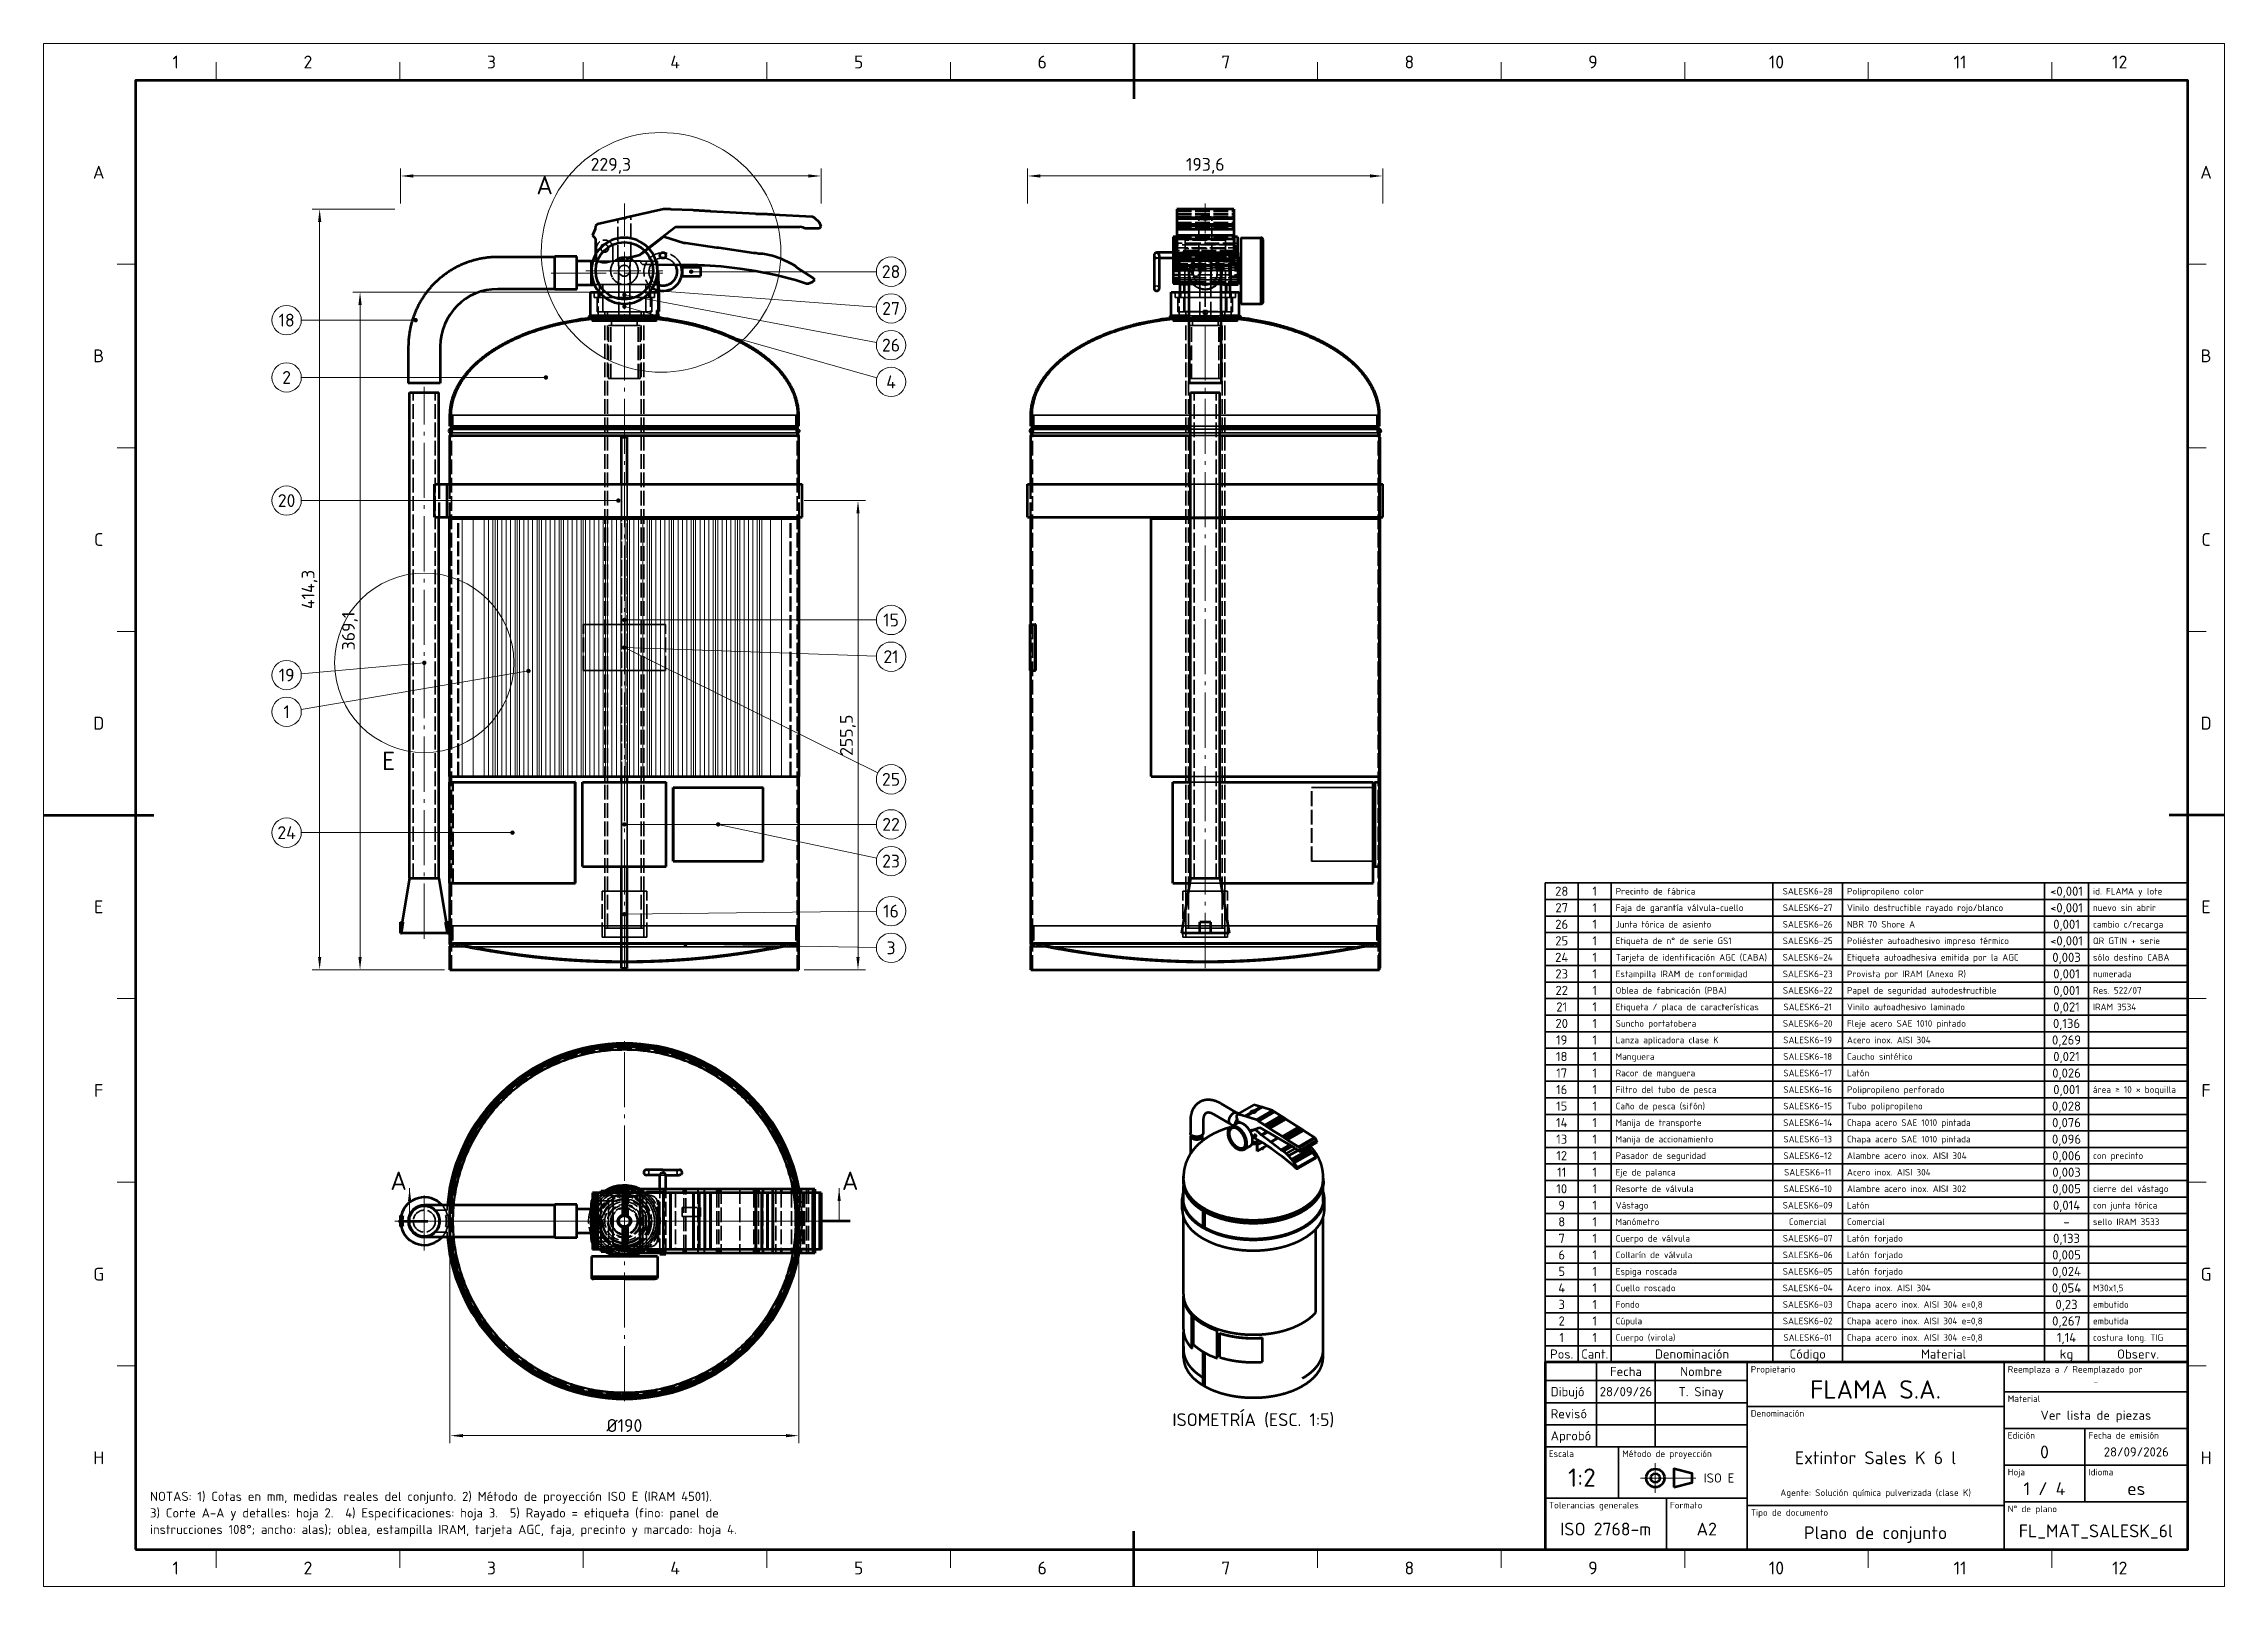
# Model space of a CAD drawing. Header units: millimetres. Extents: x 0 to 2382, y 0 to 420.
# Drawn here: x 0 to 594, y 0 to 420 of the extents above; entities that cross this region are included whole.
import ezdxf
from ezdxf.enums import TextEntityAlignment as Align

# ---------------------------------------------------------------- set-up
doc = ezdxf.new("R2010")
doc.units = ezdxf.units.MM
doc.linetypes.add('IRAM-E-TRAZOS', pattern=[5, 4, -1])
doc.linetypes.add('IRAM-F-TRAZO-PUNTO', pattern=[20, 15, -2, 1, -2])
for name, color, linetype, lineweight in [('01-VISIBLE', 7, 'CONTINUOUS', 70), ('02-OCULTA', 4, 'IRAM-E-TRAZOS', 35), ('03-EJE', 1, 'IRAM-F-TRAZO-PUNTO', 18), ('04-COTA', 3, 'CONTINUOUS', 18), ('05-RAYADO', 8, 'CONTINUOUS', 18), ('06-TEXTO', 7, 'CONTINUOUS', 25), ('07-RECUADRO', 7, 'CONTINUOUS', 70), ('08-FINA', 5, 'CONTINUOUS', 18), ('10-ROTULO', 7, 'CONTINUOUS', 35), ('11-TEXTO-ROTULO', 7, 'CONTINUOUS', 25)]:
    doc.layers.add(name, color=color, linetype=linetype, lineweight=lineweight)
doc.styles.add('ISO3098', font='isocpeur.ttf')
doc.dimstyles.new('FLAMA-IRAM', dxfattribs={"dimtxt": 3.5, "dimasz": 3.5, "dimexe": 2, "dimexo": 1.5, "dimgap": 1, "dimtad": 1, "dimdec": 1, "dimtxsty": 'ISO3098', "dimblk": 'IRAM_FLECHA', "dimblk1": 'IRAM_FLECHA', "dimblk2": 'IRAM_FLECHA', "dimcen": 2.5, "dimclrd": 256, "dimclre": 256, "dimclrt": 256, "dimazin": 3, "dimtfac": 1, "dimtmove": 0, "dimatfit": 3, "dimlwd": 18, "dimlwe": 18})

msp = doc.modelspace()

# ---------------------------------------------------------------- texts
at = {"layer": '06-TEXTO', "style": 'ISO3098'}
for s, height, p in [('1', 3.5, (36, 415)), ('2', 3.5, (72, 415)), ('3', 3.5, (122, 415)), ('4', 3.5, (172, 415)), ('5', 3.5, (222, 415)), ('6', 3.5, (272, 415)), ('7', 3.5, (322, 415)), ('8', 3.5, (372, 415)), ('9', 3.5, (422, 415)), ('10', 3.5, (472, 415)), ('11', 3.5, (522, 415)), ('12', 3.5, (565.5, 415)), ('A', 3.5, (15, 385)), ('A', 3.5, (589, 385)), ('A', 5, (136.47, 381.481)), ('28', 3.5, (230.823, 357.916)), ('18', 3.5, (66.188, 344.716)), ('27', 3.5, (230.823, 347.916)), ('26', 3.5, (230.823, 337.916)), ('B', 3.5, (15, 335)), ('B', 3.5, (589, 335)), ('2', 3.5, (66.188, 329.12)), ('4', 3.5, (230.823, 327.916)), ('20', 3.5, (66.188, 295.598)), ('C', 3.5, (15, 285)), ('C', 3.5, (589, 285)), ('15', 3.5, (230.823, 263.097)), ('19', 3.5, (66.188, 248.097)), ('21', 3.5, (230.823, 253.097)), ('1', 3.5, (66.188, 238.097)), ('D', 3.5, (15, 235)), ('D', 3.5, (589, 235)), ('E', 5, (93.969, 224.732)), ('25', 3.5, (230.823, 219.713)), ('22', 3.5, (230.823, 207.446)), ('24', 3.5, (66.188, 205.196)), ('23', 3.5, (230.823, 197.446)), ('E', 3.5, (15, 185)), ('16', 3.5, (230.823, 183.828)), ('E', 3.5, (589, 185)), ('3', 3.5, (230.823, 173.828)), ('F', 3.5, (15, 135)), ('F', 3.5, (589, 135)), ('A', 5, (96.688, 110.429)), ('A', 5, (219.688, 110.429)), ('G', 3.5, (15, 85)), ('G', 3.5, (589, 85)), ('ISOMETRÍA (ESC. 1:5)', 3.5, (329.506, 45.377)), ('H', 3.5, (15, 35)), ('H', 3.5, (589, 35)), ('1', 3.5, (36, 5)), ('2', 3.5, (72, 5)), ('3', 3.5, (122, 5)), ('4', 3.5, (172, 5)), ('5', 3.5, (222, 5)), ('6', 3.5, (272, 5)), ('7', 3.5, (322, 5)), ('8', 3.5, (372, 5)), ('9', 3.5, (422, 5)), ('10', 3.5, (472, 5)), ('11', 3.5, (522, 5)), ('12', 3.5, (565.5, 5))]:
    msp.add_text(s, height=height, dxfattribs=at).set_placement(p, align=Align.MIDDLE_CENTER)
for s, p in [('NOTAS: 1) Cotas en mm, medidas reales del conjunto. 2) Método de proyección ISO E (IRAM 4501).', (29, 22.5)), ('3) Corte A-A y detalles: hoja 2.  4) Especificaciones: hoja 3.  5) Rayado = etiqueta (fino: panel de', (29, 18)), ('instrucciones 108°; ancho: alas); oblea, estampilla IRAM, tarjeta AGC, faja, precinto y marcado: hoja 4.', (29, 13.5))]:
    msp.add_text(s, height=2.5, dxfattribs=at).set_placement(p, align=Align.BOTTOM_LEFT)
at = {"layer": '11-TEXTO-ROTULO', "style": 'ISO3098'}
for s, height, p in [('28', 2.5, (413.5, 189.25)), ('1', 2.5, (422.5, 189.25)), ('SALESK6-28', 1.8, (480.5, 189.25)), ('<0,001', 2.5, (551, 189.25)), ('27', 2.5, (413.5, 184.75)), ('1', 2.5, (422.5, 184.75)), ('SALESK6-27', 1.8, (480.5, 184.75)), ('<0,001', 2.5, (551, 184.75)), ('26', 2.5, (413.5, 180.25)), ('1', 2.5, (422.5, 180.25)), ('SALESK6-26', 1.8, (480.5, 180.25)), ('0,001', 2.5, (551, 180.25)), ('24', 2.5, (413.5, 171.25)), ('25', 2.5, (413.5, 175.75)), ('1', 2.5, (422.5, 175.75)), ('1', 2.5, (422.5, 171.25)), ('SALESK6-25', 1.8, (480.5, 175.75)), ('<0,001', 2.5, (551, 175.75)), ('0,003', 2.5, (551, 171.25)), ('23', 2.5, (413.5, 166.75)), ('1', 2.5, (422.5, 166.75)), ('SALESK6-24', 1.8, (480.5, 171.25)), ('SALESK6-23', 1.8, (480.5, 166.75)), ('0,001', 2.5, (551, 166.75)), ('22', 2.5, (413.5, 162.25)), ('1', 2.5, (422.5, 162.25)), ('SALESK6-22', 1.8, (480.5, 162.25)), ('0,001', 2.5, (551, 162.25)), ('20', 2.5, (413.5, 153.25)), ('21', 2.5, (413.5, 157.75)), ('1', 2.5, (422.5, 157.75)), ('1', 2.5, (422.5, 153.25)), ('SALESK6-21', 1.8, (480.5, 157.75)), ('0,136', 2.5, (551, 153.25)), ('0,021', 2.5, (551, 157.75)), ('19', 2.5, (413.5, 148.75)), ('1', 2.5, (422.5, 148.75)), ('SALESK6-20', 1.8, (480.5, 153.25)), ('SALESK6-19', 1.8, (480.5, 148.75)), ('0,269', 2.5, (551, 148.75)), ('18', 2.5, (413.5, 144.25)), ('1', 2.5, (422.5, 144.25)), ('SALESK6-18', 1.8, (480.5, 144.25)), ('0,021', 2.5, (551, 144.25)), ('17', 2.5, (413.5, 139.75)), ('1', 2.5, (422.5, 139.75)), ('SALESK6-17', 1.8, (480.5, 139.75)), ('0,026', 2.5, (551, 139.75)), ('15', 2.5, (413.5, 130.75)), ('16', 2.5, (413.5, 135.25)), ('1', 2.5, (422.5, 135.25)), ('1', 2.5, (422.5, 130.75)), ('SALESK6-15', 1.8, (480.5, 130.75)), ('SALESK6-16', 1.8, (480.5, 135.25)), ('0,028', 2.5, (551, 130.75)), ('0,001', 2.5, (551, 135.25)), ('14', 2.5, (413.5, 126.25)), ('1', 2.5, (422.5, 126.25)), ('SALESK6-14', 1.8, (480.5, 126.25)), ('0,076', 2.5, (551, 126.25)), ('13', 2.5, (413.5, 121.75)), ('1', 2.5, (422.5, 121.75)), ('SALESK6-13', 1.8, (480.5, 121.75)), ('0,096', 2.5, (551, 121.75)), ('12', 2.5, (413.5, 117.25)), ('11', 2.5, (413.5, 112.75)), ('1', 2.5, (422.5, 117.25)), ('1', 2.5, (422.5, 112.75)), ('SALESK6-12', 1.8, (480.5, 117.25)), ('SALESK6-11', 1.8, (480.5, 112.75)), ('0,006', 2.5, (551, 117.25)), ('0,003', 2.5, (551, 112.75)), ('10', 2.5, (413.5, 108.25)), ('1', 2.5, (422.5, 108.25)), ('SALESK6-10', 1.8, (480.5, 108.25)), ('0,005', 2.5, (551, 108.25)), ('9', 2.5, (413.5, 103.75)), ('1', 2.5, (422.5, 103.75)), ('SALESK6-09', 1.8, (480.5, 103.75)), ('0,014', 2.5, (551, 103.75)), ('7', 2.5, (413.5, 94.75)), ('8', 2.5, (413.5, 99.25)), ('1', 2.5, (422.5, 99.25)), ('1', 2.5, (422.5, 94.75)), ('SALESK6-07', 1.8, (480.5, 94.75)), ('Comercial', 1.8, (480.5, 99.25)), ('0,133', 2.5, (551, 94.75)), ('-', 2.5, (551, 99.25)), ('6', 2.5, (413.5, 90.25)), ('1', 2.5, (422.5, 90.25)), ('SALESK6-06', 1.8, (480.5, 90.25)), ('0,005', 2.5, (551, 90.25)), ('5', 2.5, (413.5, 85.75)), ('1', 2.5, (422.5, 85.75)), ('SALESK6-05', 1.8, (480.5, 85.75)), ('0,024', 2.5, (551, 85.75)), ('4', 2.5, (413.5, 81.25)), ('3', 2.5, (413.5, 76.75)), ('1', 2.5, (422.5, 81.25)), ('1', 2.5, (422.5, 76.75)), ('SALESK6-04', 1.8, (480.5, 81.25)), ('SALESK6-03', 1.8, (480.5, 76.75)), ('0,054', 2.5, (551, 81.25)), ('0,23', 2.5, (551, 76.75)), ('2', 2.5, (413.5, 72.25)), ('1', 2.5, (422.5, 72.25)), ('SALESK6-02', 1.8, (480.5, 72.25)), ('0,267', 2.5, (551, 72.25)), ('1', 2.5, (413.5, 67.75)), ('1', 2.5, (422.5, 67.75)), ('SALESK6-01', 1.8, (480.5, 67.75)), ('1,14', 2.5, (551, 67.75)), ('Pos.', 2.5, (413.5, 63.25)), ('Cant.', 2.5, (422.5, 63.25)), ('Fecha', 2.5, (431, 58.5)), ('Denominación', 2.5, (449, 63.25)), ('Nombre', 2.5, (451.5, 58.5)), ('Código', 2.5, (480.5, 63.25)), ('Material', 2.5, (517.5, 63.25)), ('kg', 2.5, (551, 63.25)), ('Observ.', 2.5, (570.5, 63.25)), ('28/09/26', 2.5, (431, 53)), ('T. Sinay', 2.5, (451.5, 53)), ('FLAMA S.A.', 5, (499, 53.6)), ('-', 1.8, (559, 55.6)), ('Ver lista de piezas', 2.5, (559, 46.6)), ('Extintor Sales K 6 l', 3.5, (499, 35)), ('0', 3.5, (545, 36.6)), ('28/09/2026', 2.5, (570, 36.6)), ('1:2', 5, (419, 29.6)), ('Agente: Solución química pulverizada (clase K)', 1.8, (499, 25.5)), ('1 / 4', 3.5, (545, 26.6)), ('es', 3.5, (570, 26.6)), ('ISO 2768-m', 3.5, (425.5, 15.6)), ('A2', 3.5, (453, 15.6)), ('Plano de conjunto', 3.5, (499, 14.6)), ('FL_MAT_SALESK_6l', 3.5, (559, 15.1))]:
    msp.add_text(s, height=height, dxfattribs=at).set_placement(p, align=Align.MIDDLE_CENTER)
for s, height, p in [('Precinto de fábrica', 1.8, (428.2, 189.25)), ('Polipropileno color', 1.8, (491.2, 189.25)), ('id. FLAMA y lote', 1.8, (558.2, 189.25)), ('Faja de garantía válvula-cuello', 1.8, (428.2, 184.75)), ('Vinilo destructible rayado rojo/blanco', 1.8, (491.2, 184.75)), ('nuevo sin abrir', 1.8, (558.2, 184.75)), ('Junta tórica de asiento', 1.8, (428.2, 180.25)), ('NBR 70 Shore A', 1.8, (491.2, 180.25)), ('cambio c/recarga', 1.8, (558.2, 180.25)), ('Tarjeta de identificación AGC (CABA)', 1.8, (428.2, 171.25)), ('Etiqueta de n° de serie GS1', 1.8, (428.2, 175.75)), ('Poliéster autoadhesivo impreso térmico', 1.8, (491.2, 175.75)), ('QR GTIN + serie', 1.8, (558.2, 175.75)), ('Estampilla IRAM de conformidad', 1.8, (428.2, 166.75)), ('Etiqueta autoadhesiva emitida por la AGC', 1.8, (491.2, 171.25)), ('Provista por IRAM (Anexo R)', 1.8, (491.2, 166.75)), ('sólo destino CABA', 1.8, (558.2, 171.25)), ('numerada', 1.8, (558.2, 166.75)), ('Oblea de fabricación (PBA)', 1.8, (428.2, 162.25)), ('Papel de seguridad autodestructible', 1.8, (491.2, 162.25)), ('Res. 522/07', 1.8, (558.2, 162.25)), ('Etiqueta / placa de características', 1.8, (428.2, 157.75)), ('Vinilo autoadhesivo laminado', 1.8, (491.2, 157.75)), ('IRAM 3534', 1.8, (558.2, 157.75)), ('Suncho portatobera', 1.8, (428.2, 153.25)), ('Lanza aplicadora clase K', 1.8, (428.2, 148.75)), ('Acero inox. AISI 304', 1.8, (491.2, 148.75)), ('Fleje acero SAE 1010 pintado', 1.8, (491.2, 153.25)), ('Manguera', 1.8, (428.2, 144.25)), ('Caucho sintético', 1.8, (491.2, 144.25)), ('Racor de manguera', 1.8, (428.2, 139.75)), ('Latón', 1.8, (491.2, 139.75)), ('Filtro del tubo de pesca', 1.8, (428.2, 135.25)), ('Caño de pesca (sifón)', 1.8, (428.2, 130.75)), ('Tubo polipropileno', 1.8, (491.2, 130.75)), ('Polipropileno perforado', 1.8, (491.2, 135.25)), ('área ≥ 10 × boquilla', 1.8, (558.2, 135.25)), ('Manija de transporte', 1.8, (428.2, 126.25)), ('Chapa acero SAE 1010 pintada', 1.8, (491.2, 126.25)), ('Manija de accionamiento', 1.8, (428.2, 121.75)), ('Chapa acero SAE 1010 pintada', 1.8, (491.2, 121.75)), ('Pasador de seguridad', 1.8, (428.2, 117.25)), ('Eje de palanca', 1.8, (428.2, 112.75)), ('Alambre acero inox. AISI 304', 1.8, (491.2, 117.25)), ('Acero inox. AISI 304', 1.8, (491.2, 112.75)), ('con precinto', 1.8, (558.2, 117.25)), ('Resorte de válvula', 1.8, (428.2, 108.25)), ('Alambre acero inox. AISI 302', 1.8, (491.2, 108.25)), ('cierre del vástago', 1.8, (558.2, 108.25)), ('Vástago', 1.8, (428.2, 103.75)), ('Latón', 1.8, (491.2, 103.75)), ('con junta tórica', 1.8, (558.2, 103.75)), ('Manómetro', 1.8, (428.2, 99.25)), ('Cuerpo de válvula', 1.8, (428.2, 94.75)), ('Comercial', 1.8, (491.2, 99.25)), ('Latón forjado', 1.8, (491.2, 94.75)), ('sello IRAM 3533', 1.8, (558.2, 99.25)), ('Collarín de válvula', 1.8, (428.2, 90.25)), ('Latón forjado', 1.8, (491.2, 90.25)), ('Espiga roscada', 1.8, (428.2, 85.75)), ('Latón forjado', 1.8, (491.2, 85.75)), ('Cuello roscado', 1.8, (428.2, 81.25)), ('Fondo', 1.8, (428.2, 76.75)), ('Acero inox. AISI 304', 1.8, (491.2, 81.25)), ('Chapa acero inox. AISI 304 e=0,8', 1.8, (491.2, 76.75)), ('embutido', 1.8, (558.2, 76.75)), ('M30x1,5', 1.8, (558.2, 81.25)), ('Cúpula', 1.8, (428.2, 72.25)), ('Chapa acero inox. AISI 304 e=0,8', 1.8, (491.2, 72.25)), ('embutida', 1.8, (558.2, 72.25)), ('Cuerpo (virola)', 1.8, (428.2, 67.75)), ('Chapa acero inox. AISI 304 e=0,8', 1.8, (491.2, 67.75)), ('costura long. TIG', 1.8, (558.2, 67.75)), ('Dibujó', 2.5, (410.5, 53)), ('Revisó', 2.5, (410.5, 47)), ('Aprobó', 2.5, (410.5, 41))]:
    msp.add_text(s, height=height, dxfattribs=at).set_placement(p, align=Align.MIDDLE_LEFT)
for s, p in [('Propietario', (465, 60)), ('Reemplaza a / Reemplazado por', (535, 60)), ('Denominación', (465, 48)), ('Material', (535, 52)), ('Edición', (535, 42)), ('Fecha de emisión', (557, 42)), ('Escala', (410, 37)), ('Método de proyección', (430, 37)), ('Hoja', (535, 32)), ('Idioma', (557, 32)), ('Tolerancias generales', (410, 23)), ('Formato', (443, 23)), ('Tipo de documento', (465, 21)), ('N° de plano', (535, 22))]:
    msp.add_text(s, height=1.8, dxfattribs=at).set_placement(p, align=Align.TOP_LEFT)
msp.add_text('ISO E', height=2.5, dxfattribs=at).set_placement((460.5, 29.5), align=Align.MIDDLE_RIGHT)

# ---------------------------------------------------------------- blocks, each defined once
blk = doc.blocks.new('IRAM_FLECHA')
blk.add_solid([(0, 0), (-1, 0.125), (-1, -0.125)])

# ---------------------------------------------------------------- dimensions: what is measured, and where the dimension line sits
at = {"layer": '04-COTA'}
for base, p1, p2, override in [((97.188, 383.971), (97.188, 374.971), (211.823, 374.971), {"dimlfac": 2}), ((268.012, 383.971), (268.012, 374.971), (364.812, 374.971), {"dimlfac": 2}), ((110.688, 41.029), (110.688, 99.429), (205.688, 99.429), {"dimlfac": 2, "dimpost": '%%c<>'})]:
    msp.add_linear_dim(base=base, p1=p1, p2=p2, dimstyle='FLAMA-IRAM', override=override, dxfattribs=at).render()
for base, p1, p2 in [((75.188, 167.828), (97.188, 167.828), (97.188, 374.971)), ((86.188, 167.828), (110.688, 167.828), (155.188, 352.366)), ((221.823, 167.828), (205.688, 167.828), (205.688, 295.598))]:
    msp.add_linear_dim(base=base, p1=p1, p2=p2, angle=90, dimstyle='FLAMA-IRAM', override={"dimlfac": 2}, dxfattribs=at).render()

# ---------------------------------------------------------------- hatches: boundary and pattern name
at = {"layer": '05-RAYADO'}
h = msp.add_hatch(dxfattribs=at)
h.set_pattern_fill('ANSI31', scale=0.94488, angle=45)
h.paths.add_polyline_path([(203.364, 220.446), (203.364, 290.71), (113.013, 290.71), (113.013, 220.446)])
h = msp.add_hatch(dxfattribs=at)
h.set_pattern_fill('ANSI31', scale=0.377953, angle=45)
h.paths.add_polyline_path([(196.617, 220.446), (196.617, 290.71), (119.76, 290.71), (119.76, 220.446)])
at = {"layer": '08-FINA'}
h = msp.add_hatch(color=7, dxfattribs=at)
h.dxf.hatch_style = 1
edge = h.paths.add_edge_path()
edge.add_arc((176.388, 357.916), 0.6, 0, 360)
h = msp.add_hatch(color=7, dxfattribs=at)
h.dxf.hatch_style = 1
edge = h.paths.add_edge_path()
edge.add_arc((158.188, 351.616), 0.6, 0, 360)
h = msp.add_hatch(color=7, dxfattribs=at)
h.dxf.hatch_style = 1
edge = h.paths.add_edge_path()
edge.add_arc((167.378, 352.693), 0.6, 0, 360)
h = msp.add_hatch(color=7, dxfattribs=at)
h.dxf.hatch_style = 1
edge = h.paths.add_edge_path()
edge.add_arc((101.338, 344.716), 0.6, 0, 360)
h = msp.add_hatch(color=7, dxfattribs=at)
h.dxf.hatch_style = 1
edge = h.paths.add_edge_path()
edge.add_arc((158.188, 348.416), 0.6, 0, 360)
h = msp.add_hatch(color=7, dxfattribs=at)
h.dxf.hatch_style = 1
edge = h.paths.add_edge_path()
edge.add_arc((136.813, 329.12), 0.6, 0, 360)
h = msp.add_hatch(color=7, dxfattribs=at)
h.dxf.hatch_style = 1
edge = h.paths.add_edge_path()
edge.add_arc((156.536, 295.598), 0.6, 0, 360)
h = msp.add_hatch(color=7, dxfattribs=at)
h.dxf.hatch_style = 1
edge = h.paths.add_edge_path()
edge.add_arc((158.188, 263.097), 0.6, 0, 360)
h = msp.add_hatch(color=7, dxfattribs=at)
h.dxf.hatch_style = 1
edge = h.paths.add_edge_path()
edge.add_arc((158.188, 255.578), 0.6, 0, 360)
h = msp.add_hatch(color=7, dxfattribs=at)
h.dxf.hatch_style = 1
edge = h.paths.add_edge_path()
edge.add_arc((158.188, 255.578), 0.6, 0, 360)
h = msp.add_hatch(color=7, dxfattribs=at)
h.dxf.hatch_style = 1
edge = h.paths.add_edge_path()
edge.add_arc((103.688, 251.435), 0.6, 0, 360)
h = msp.add_hatch(color=7, dxfattribs=at)
h.dxf.hatch_style = 1
edge = h.paths.add_edge_path()
edge.add_arc((132.063, 249.228), 0.6, 0, 360)
h = msp.add_hatch(color=7, dxfattribs=at)
h.dxf.hatch_style = 1
edge = h.paths.add_edge_path()
edge.add_arc((158.188, 207.446), 0.6, 0, 360)
h = msp.add_hatch(color=7, dxfattribs=at)
h.dxf.hatch_style = 1
edge = h.paths.add_edge_path()
edge.add_arc((183.742, 207.446), 0.6, 0, 360)
h = msp.add_hatch(color=7, dxfattribs=at)
h.dxf.hatch_style = 1
edge = h.paths.add_edge_path()
edge.add_arc((127.704, 205.196), 0.6, 0, 360)
h = msp.add_hatch(color=7, dxfattribs=at)
h.dxf.hatch_style = 1
edge = h.paths.add_edge_path()
edge.add_arc((158.188, 182.978), 0.6, 0, 360)
h = msp.add_hatch(color=7, dxfattribs=at)
h.dxf.hatch_style = 1
edge = h.paths.add_edge_path()
edge.add_arc((174.813, 174.828), 0.6, 0, 360)
h = msp.add_hatch(color=7, dxfattribs=at)
h.dxf.hatch_style = 1
h.paths.add_polyline_path([(99.688, 108.429), (99.251, 104.929), (100.126, 104.929)])
h = msp.add_hatch(color=7, dxfattribs=at)
h.dxf.hatch_style = 1
h.paths.add_polyline_path([(216.688, 108.429), (216.251, 104.929), (217.126, 104.929)])

# ---------------------------------------------------------------- linework, layer by layer
at = {"layer": '01-VISIBLE'}
for p, q in [((168.858, 374.971), (158.783, 372.686)), ((170.718, 374.971), (168.858, 374.971)), ((170.803, 374.886), (170.718, 374.971)), ((176.898, 374.631), (170.803, 374.886)), ((176.983, 374.551), (176.898, 374.631)), ((178.508, 374.551), (176.983, 374.551)), ((178.593, 374.466), (178.508, 374.551)), ((180.033, 374.466), (178.593, 374.466)), ((180.118, 374.381), (180.033, 374.466)), ((181.558, 374.381), (180.118, 374.381)), ((181.643, 374.296), (181.558, 374.381)), ((193.918, 373.701), (181.643, 374.296)), ((324.162, 374.971), (308.662, 374.971)), ((308.662, 374.971), (308.662, 372.686)), ((324.162, 374.971), (324.162, 372.686)), ((150.188, 369.511), (149.508, 367.816)), ((150.358, 370.356), (150.188, 369.511)), ((150.823, 370.821), (150.358, 370.356)), ((157.678, 372.431), (150.823, 370.821)), ((157.933, 372.431), (157.678, 372.431)), ((158.188, 372.261), (157.933, 372.431)), ((158.528, 372.601), (158.188, 372.261)), ((158.783, 372.686), (158.528, 372.601)), ((164.667, 364.413), (172.073, 370.146)), ((172.073, 370.146), (205.938, 370.146)), ((194.003, 373.616), (193.918, 373.701)), ((195.528, 373.616), (194.003, 373.616)), ((195.613, 373.531), (195.528, 373.616)), ((197.048, 373.531), (195.613, 373.531)), ((197.133, 373.446), (197.048, 373.531)), ((198.573, 373.446), (197.133, 373.446)), ((198.658, 373.361), (198.573, 373.446)), ((209.413, 372.856), (198.658, 373.361)), ((205.938, 370.146), (206.108, 370.231)), ((206.108, 370.231), (206.788, 370.061)), ((206.788, 370.061), (207.208, 369.721)), ((207.208, 369.721), (211.358, 369.721)), ((210.003, 372.601), (209.413, 372.856)), ((211.318, 371.291), (210.003, 372.601)), ((211.823, 370.186), (211.318, 371.291)), ((211.358, 369.721), (211.823, 370.186)), ((308.662, 372.686), (314.766, 372.686)), ((308.662, 372.686), (308.662, 372.601)), ((308.662, 372.601), (308.662, 372.431)), ((308.662, 372.601), (314.695, 372.601)), ((308.662, 372.431), (308.662, 370.821)), ((308.662, 372.431), (314.738, 372.431)), ((308.662, 370.821), (308.662, 370.356)), ((308.662, 370.821), (324.162, 370.821)), ((308.662, 370.356), (308.662, 369.511)), ((308.662, 370.356), (324.162, 370.356)), ((308.662, 369.511), (308.662, 367.816)), ((308.662, 369.511), (324.162, 369.511)), ((318.057, 372.686), (324.162, 372.686)), ((318.086, 372.431), (324.162, 372.431)), ((318.128, 372.601), (324.162, 372.601)), ((324.162, 372.686), (324.162, 372.601)), ((324.162, 372.601), (324.162, 372.431)), ((324.162, 372.431), (324.162, 370.821)), ((324.162, 370.821), (324.162, 370.356)), ((324.162, 370.356), (324.162, 369.511)), ((324.162, 369.511), (324.162, 367.816)), ((149.508, 367.816), (150.358, 366.886)), ((150.358, 366.886), (150.358, 362.603)), ((168.943, 367.436), (164.865, 364.201)), ((174.358, 365.661), (168.943, 367.436)), ((174.953, 365.661), (174.358, 365.661)), ((183.333, 364.391), (174.953, 365.661)), ((183.928, 364.391), (183.333, 364.391)), ((193.493, 362.951), (183.928, 364.391)), ((194.088, 362.951), (193.493, 362.951)), ((194.763, 362.781), (194.088, 362.951)), ((195.863, 362.781), (194.763, 362.781)), ((198.573, 362.186), (195.863, 362.781)), ((307.662, 363.166), (303.162, 363.166)), ((308.412, 367.436), (307.662, 367.436)), ((307.662, 367.436), (307.662, 362.866)), ((307.662, 362.866), (308.662, 362.866)), ((307.662, 362.866), (307.662, 362.441)), ((307.662, 362.441), (308.412, 362.441)), ((307.662, 362.441), (307.662, 361.766)), ((308.662, 365.261), (308.162, 365.261)), ((308.662, 363.261), (308.162, 363.261)), ((308.412, 365.261), (308.412, 367.436)), ((308.412, 367.409), (308.662, 367.409)), ((308.412, 362.838), (308.662, 362.838)), ((308.412, 362.441), (308.412, 362.838)), ((308.412, 361.766), (308.412, 362.441)), ((308.662, 362.374), (308.412, 362.374)), ((308.662, 362.356), (308.412, 362.356)), ((308.662, 362.341), (308.412, 362.341)), ((308.662, 367.816), (308.662, 366.886)), ((308.662, 367.816), (324.162, 367.816)), ((308.662, 366.886), (308.662, 361.131)), ((308.662, 366.886), (324.162, 366.886)), ((324.162, 367.816), (324.162, 366.886)), ((324.162, 367.409), (324.412, 367.409)), ((324.162, 366.886), (324.162, 361.131)), ((324.662, 365.261), (324.162, 365.261)), ((324.662, 363.261), (324.162, 363.261)), ((324.162, 362.866), (325.162, 362.866)), ((324.162, 362.838), (324.412, 362.838)), ((324.412, 362.374), (324.162, 362.374)), ((324.412, 362.356), (324.162, 362.356)), ((324.412, 362.341), (324.162, 362.341)), ((325.162, 367.436), (324.412, 367.436)), ((324.412, 365.261), (324.412, 367.436)), ((324.412, 362.441), (324.412, 362.838)), ((324.412, 361.916), (324.412, 362.441)), ((324.412, 362.441), (325.162, 362.441)), ((325.162, 367.436), (325.162, 362.866)), ((325.412, 363.166), (325.162, 363.166)), ((325.162, 362.866), (325.162, 362.441)), ((325.162, 362.441), (325.162, 361.916)), ((326.062, 367.166), (331.562, 367.166)), ((139.238, 361.891), (123.688, 361.891)), ((145.238, 362.041), (139.238, 362.041)), ((149.188, 360.816), (145.238, 360.816)), ((149.188, 354.416), (149.188, 360.816)), ((167.024, 359.879), (178.168, 359.816)), ((167.188, 354.416), (167.188, 359.878)), ((167.203, 358.266), (167.303, 358.27)), ((167.453, 352.366), (167.203, 358.266)), ((167.303, 358.27), (167.553, 352.368)), ((173.888, 359.166), (178.888, 359.166)), ((173.888, 356.666), (178.888, 356.666)), ((178.168, 359.816), (178.253, 359.731)), ((178.253, 359.731), (179.948, 359.731)), ((179.948, 359.731), (180.033, 359.646)), ((180.033, 359.646), (184.518, 359.391)), ((184.518, 359.391), (189.598, 358.801)), ((189.598, 358.801), (193.918, 358.121)), ((193.918, 358.121), (199.423, 357.021)), ((200.858, 361.426), (198.573, 362.186)), ((199.423, 357.021), (204.838, 355.666)), ((203.738, 360.071), (200.858, 361.426)), ((204.753, 359.476), (203.738, 360.071)), ((205.263, 358.971), (204.753, 359.476)), ((206.278, 358.291), (205.263, 358.971)), ((209.498, 356.261), (206.278, 358.291)), ((307.662, 361.566), (303.862, 361.566)), ((307.662, 361.766), (308.412, 361.766)), ((307.662, 361.766), (307.662, 361.296)), ((307.662, 361.296), (308.662, 361.296)), ((307.662, 361.296), (307.662, 360.831)), ((307.662, 360.831), (307.662, 360.366)), ((307.662, 360.831), (308.662, 360.831)), ((307.662, 360.366), (308.662, 360.366)), ((307.662, 360.366), (307.662, 359.901)), ((307.662, 359.901), (309.412, 359.901)), ((307.662, 359.901), (307.662, 359.816)), ((307.662, 359.816), (307.662, 359.731)), ((307.662, 359.816), (309.412, 359.816)), ((307.662, 359.731), (307.662, 359.646)), ((307.662, 359.731), (309.412, 359.731)), ((307.662, 359.646), (307.662, 359.391)), ((307.662, 359.646), (309.412, 359.646)), ((307.662, 359.391), (307.662, 358.801)), ((307.662, 359.391), (309.412, 359.391)), ((307.662, 358.801), (307.662, 358.121)), ((307.662, 358.801), (309.412, 358.801)), ((307.662, 358.121), (307.662, 357.021)), ((307.662, 358.121), (309.412, 358.121)), ((307.662, 357.021), (307.662, 355.666)), ((307.662, 357.021), (309.412, 357.021)), ((308.662, 362.329), (308.412, 362.329)), ((308.662, 362.32), (308.412, 362.32)), ((308.412, 361.438), (308.412, 361.766)), ((308.662, 361.438), (308.412, 361.438)), ((308.662, 361.131), (308.662, 360.661)), ((308.662, 361.131), (313.698, 361.131)), ((308.662, 360.661), (308.662, 360.326)), ((308.662, 360.661), (309.445, 360.661)), ((308.662, 360.326), (309.412, 360.326)), ((309.412, 354.416), (309.412, 360.576)), ((310.912, 360.816), (310.912, 360.914)), ((313.433, 360.914), (310.912, 360.914)), ((313.326, 360.816), (311.412, 360.816)), ((313.326, 360.816), (311.412, 360.816)), ((319.125, 361.131), (324.162, 361.131)), ((321.912, 360.914), (319.391, 360.914)), ((321.412, 360.816), (319.498, 360.816)), ((321.412, 360.816), (319.498, 360.816)), ((321.912, 360.816), (321.912, 360.914)), ((323.378, 360.661), (324.162, 360.661)), ((323.412, 354.416), (323.412, 360.576)), ((323.412, 360.326), (324.162, 360.326)), ((324.412, 362.329), (324.162, 362.329)), ((324.412, 362.32), (324.162, 362.32)), ((324.162, 361.916), (325.412, 361.916)), ((324.162, 361.131), (324.162, 360.661)), ((324.162, 360.661), (324.162, 360.326)), ((325.412, 359.666), (326.062, 359.666)), ((325.412, 356.666), (326.062, 356.666)), ((139.238, 353.191), (123.688, 353.191)), ((145.238, 353.041), (139.238, 353.041)), ((149.688, 354.266), (145.238, 354.266)), ((148.938, 345.866), (148.938, 352.366)), ((167.438, 347.366), (167.438, 352.366)), ((167.453, 347.116), (167.453, 352.366)), ((167.553, 352.368), (167.553, 347.116)), ((204.838, 355.666), (207.803, 354.736)), ((207.803, 354.736), (208.313, 354.736)), ((208.313, 354.736), (209.413, 355.161)), ((209.413, 355.161), (210.048, 355.711)), ((210.048, 355.711), (209.498, 356.261)), ((307.162, 345.366), (307.162, 352.366)), ((307.662, 355.666), (307.662, 354.736)), ((307.662, 355.666), (309.412, 355.666)), ((307.662, 354.736), (309.412, 354.736)), ((309.612, 352.366), (309.612, 354.416)), ((312.062, 354.416), (311.412, 354.416)), ((321.412, 354.416), (320.762, 354.416)), ((323.212, 352.366), (323.212, 354.416)), ((323.412, 354.416), (325.412, 354.416)), ((325.662, 345.366), (325.662, 352.366)), ((167.425, 346.366), (167.425, 347.366)), ((167.438, 345.366), (167.438, 346.366)), ((167.553, 347.116), (167.453, 347.116)), ((326.062, 349.166), (331.562, 349.166)), ((99.338, 337.541), (99.338, 327.541)), ((108.038, 337.541), (108.038, 327.541)), ((312.062, 337.541), (312.062, 327.541)), ((320.762, 337.541), (320.762, 327.541)), ((99.688, 192.828), (99.688, 325.041)), ((107.688, 300.098), (107.688, 325.041)), ((312.412, 192.828), (312.412, 325.041)), ((320.412, 192.828), (320.412, 325.041)), ((110.688, 315.828), (110.688, 318.828)), ((111.088, 315.828), (110.968, 315.078)), ((205.408, 315.078), (205.288, 315.828)), ((205.688, 315.828), (205.688, 318.828)), ((268.912, 315.828), (268.912, 318.828)), ((269.312, 315.828), (269.192, 315.078)), ((363.512, 315.828), (363.632, 315.078)), ((363.912, 315.828), (363.912, 318.828)), ((110.809, 314.084), (110.688, 313.328)), ((110.688, 300.098), (110.688, 313.328)), ((157.438, 300.098), (157.438, 312.828)), ((157.438, 312.828), (158.938, 312.828)), ((158.938, 300.098), (158.938, 312.828)), ((205.688, 300.098), (205.688, 313.328)), ((269.033, 314.084), (268.912, 313.328)), ((268.912, 300.098), (268.912, 313.328)), ((363.791, 314.084), (363.912, 313.328)), ((363.912, 312.828), (363.912, 313.328)), ((364.032, 300.098), (364.032, 312.828)), ((106.483, 300.098), (109.881, 300.098)), ((106.483, 291.098), (106.483, 300.098)), ((109.881, 291.098), (109.881, 300.098)), ((206.588, 291.098), (206.588, 300.098)), ((268.012, 291.098), (268.012, 300.098)), ((364.812, 291.098), (364.812, 300.098)), ((106.483, 291.098), (109.881, 291.098)), ((107.688, 192.828), (107.688, 291.098)), ((110.688, 290.71), (110.688, 291.098)), ((157.438, 290.71), (157.438, 291.098)), ((158.938, 290.71), (158.938, 291.098)), ((205.688, 290.71), (205.688, 291.098)), ((268.912, 261.828), (268.912, 291.098)), ((364.032, 290.71), (364.032, 291.098)), ((110.538, 220.446), (110.538, 290.71)), ((205.838, 220.446), (205.838, 290.71)), ((301.687, 220.446), (301.687, 290.71)), ((364.062, 220.446), (364.062, 290.71)), ((268.762, 249.328), (268.762, 261.828)), ((270.092, 249.328), (270.092, 261.828)), ((270.238, 261.828), (270.092, 261.828)), ((270.238, 249.328), (270.238, 261.828)), ((268.912, 174.878), (268.912, 249.328)), ((270.238, 249.328), (270.092, 249.328)), ((110.688, 218.946), (110.688, 220.446)), ((157.438, 218.946), (157.438, 220.446)), ((158.938, 218.946), (158.938, 220.446)), ((205.688, 167.828), (205.688, 220.446)), ((364.032, 218.946), (364.032, 220.446)), ((110.538, 191.446), (110.538, 218.946)), ((144.827, 191.446), (144.827, 218.946)), ((144.869, 218.946), (144.827, 218.946)), ((144.869, 191.446), (144.869, 218.946)), ((146.764, 195.946), (146.764, 218.946)), ((169.612, 195.946), (169.612, 218.946)), ((171.507, 217.446), (171.549, 217.446)), ((171.507, 197.446), (171.507, 217.446)), ((171.549, 197.446), (171.549, 217.446)), ((195.977, 197.446), (195.977, 217.446)), ((307.548, 191.446), (307.548, 218.946)), ((362.15, 191.446), (362.15, 218.946)), ((362.526, 218.946), (362.672, 218.946)), ((362.526, 195.946), (362.526, 218.946)), ((362.672, 195.946), (362.672, 218.946)), ((364.062, 195.946), (364.062, 218.946)), ((171.507, 197.446), (171.549, 197.446)), ((99.688, 192.828), (97.688, 180.828)), ((107.688, 192.828), (109.688, 180.828)), ((110.688, 174.878), (110.688, 191.446)), ((144.869, 191.446), (144.827, 191.446)), ((157.438, 168.328), (157.438, 195.946)), ((158.938, 168.328), (158.938, 195.946)), ((312.412, 192.828), (309.912, 177.828)), ((320.412, 192.828), (322.912, 177.828)), ((362.526, 195.946), (362.672, 195.946)), ((364.032, 168.328), (364.032, 195.946)), ((97.188, 180.828), (97.879, 180.828)), ((97.188, 177.828), (97.188, 180.828)), ((109.498, 180.828), (110.188, 180.828)), ((110.188, 177.828), (110.188, 180.828)), ((314.912, 177.828), (314.912, 180.828)), ((317.912, 180.828), (314.912, 180.828)), ((317.912, 177.828), (317.912, 180.828)), ((97.188, 177.828), (97.364, 177.828)), ((110.013, 177.828), (110.188, 177.828)), ((110.688, 167.828), (110.688, 174.278)), ((268.912, 167.828), (268.912, 174.278)), ((317.912, 177.828), (314.912, 177.828)), ((157.438, 168.328), (158.938, 168.328)), ((363.912, 167.828), (363.912, 168.328)), ((324.786, 129.041), (320.618, 131.447)), ((329.615, 131.112), (325.231, 128.581)), ((331.554, 130.518), (329.615, 131.112)), ((312.351, 126.674), (312.351, 123.408)), ((315.831, 126.674), (315.831, 123.408)), ((323.046, 126.027), (318.878, 128.433)), ((323.929, 125.448), (323.246, 125.842)), ((324.976, 126.052), (323.421, 125.154)), ((325.051, 128.257), (324.859, 127.814)), ((324.859, 127.814), (325.099, 127.372)), ((325.467, 128.717), (325.046, 128.96)), ((325.099, 128.505), (325.051, 128.257)), ((325.231, 128.581), (325.099, 128.505)), ((325.099, 127.372), (325.099, 126.114)), ((327.17, 127.987), (325.231, 128.581)), ((325.455, 126.377), (325.596, 126.458)), ((328.888, 128.979), (327.17, 127.987)), ((327.242, 127.946), (327.17, 127.987)), ((328.944, 128.928), (327.242, 127.946)), ((327.314, 127.848), (327.242, 127.946)), ((327.41, 127.904), (327.314, 127.848)), ((329.116, 128.889), (327.41, 127.904)), ((327.482, 127.89), (327.41, 127.904)), ((329.209, 128.887), (327.482, 127.89)), ((330.332, 126.991), (327.482, 127.89)), ((328.54, 124.036), (331.241, 124.89)), ((331.554, 130.518), (329.835, 129.526)), ((331.626, 130.477), (329.923, 129.494)), ((331.794, 130.435), (330.088, 129.45)), ((331.866, 130.421), (330.14, 129.424)), ((330.854, 124.768), (330.309, 124.453)), ((330.332, 126.991), (334.716, 129.522)), ((330.858, 126.687), (330.332, 126.991)), ((330.858, 126.687), (335.242, 129.219)), ((330.882, 126.646), (330.858, 126.687)), ((330.882, 126.646), (335.266, 129.177)), ((332.606, 125.567), (330.882, 126.646)), ((331.241, 124.89), (340.82, 119.36)), ((331.626, 130.477), (331.554, 130.518)), ((331.698, 130.38), (331.626, 130.477)), ((331.866, 130.421), (331.794, 130.435)), ((334.716, 129.522), (331.866, 130.421)), ((336.99, 128.098), (332.606, 125.567)), ((332.63, 125.527), (332.606, 125.567)), ((337.014, 128.058), (332.63, 125.527)), ((333.061, 125.278), (332.63, 125.527)), ((337.445, 127.809), (333.061, 125.278)), ((333.085, 125.236), (333.061, 125.278)), ((337.469, 127.768), (333.085, 125.236)), ((333.493, 125.001), (333.085, 125.236)), ((337.877, 127.532), (333.493, 125.001)), ((333.517, 124.96), (333.493, 125.001)), ((337.901, 127.491), (333.517, 124.96)), ((333.924, 124.725), (333.517, 124.96)), ((338.308, 127.256), (333.924, 124.725)), ((338.332, 127.214), (333.948, 124.683)), ((335.242, 129.219), (334.716, 129.522)), ((335.266, 129.177), (335.242, 129.219)), ((336.99, 128.098), (335.266, 129.177)), ((337.014, 128.058), (336.99, 128.098)), ((337.445, 127.809), (337.014, 128.058)), ((341.804, 125.015), (337.42, 122.484)), ((341.828, 124.974), (337.444, 122.442)), ((337.469, 127.768), (337.445, 127.809)), ((337.877, 127.532), (337.469, 127.768)), ((337.901, 127.491), (337.877, 127.532)), ((338.308, 127.256), (337.901, 127.491)), ((338.332, 127.214), (338.308, 127.256)), ((341.804, 125.015), (338.332, 127.214)), ((341.828, 124.974), (341.804, 125.015)), ((342.259, 124.725), (341.828, 124.974)), ((312.491, 117.926), (312.491, 122.592)), ((315.691, 121.326), (315.691, 122.592)), ((328.576, 119.817), (327.021, 118.919)), ((328.586, 123.957), (328.943, 124.163)), ((328.589, 123.952), (328.969, 124.171)), ((328.591, 123.948), (328.989, 124.178)), ((328.593, 123.945), (329.005, 124.183)), ((328.594, 123.943), (329.014, 124.186)), ((328.604, 123.926), (328.638, 123.924)), ((329.226, 124.253), (328.618, 123.901)), ((330.073, 124.353), (328.637, 123.867)), ((329.184, 124.239), (328.638, 123.924)), ((328.943, 124.021), (330.285, 124.476)), ((328.943, 124.021), (329.488, 124.336)), ((329.212, 122.384), (332.682, 120.358)), ((329.303, 121.117), (329.506, 121)), ((329.77, 122.975), (329.841, 123.016)), ((330.073, 124.353), (330.285, 124.476)), ((331.605, 122.889), (330.073, 124.353)), ((330.09, 122.421), (330.161, 122.462)), ((330.285, 124.476), (330.309, 124.453)), ((330.557, 120.197), (330.505, 121.629)), ((330.533, 121.612), (330.585, 120.181)), ((330.557, 118.482), (330.557, 120.197)), ((331.791, 120.878), (330.585, 120.181)), ((330.585, 120.181), (330.585, 118.466)), ((333.223, 119.989), (330.585, 118.466)), ((331.605, 122.889), (333.156, 123.785)), ((331.773, 122.792), (331.605, 122.889)), ((331.773, 122.792), (333.324, 123.688)), ((334.143, 121.009), (331.773, 122.792)), ((331.977, 119.226), (332.122, 119.31)), ((331.977, 119.067), (331.977, 119.27)), ((332.122, 119.31), (332.122, 119.354)), ((332.122, 119.31), (332.26, 119.23)), ((332.26, 119.23), (332.26, 119.433)), ((332.682, 120.358), (332.706, 120.316)), ((332.706, 120.316), (333.186, 120.039)), ((333.186, 120.039), (333.21, 119.998)), ((333.21, 119.998), (334.478, 119.182)), ((333.948, 124.683), (333.924, 124.725)), ((337.42, 122.484), (333.948, 124.683)), ((336.054, 122.112), (334.143, 121.009)), ((334.311, 120.911), (334.143, 121.009)), ((336.222, 122.015), (334.311, 120.911)), ((337.017, 118.879), (334.311, 120.911)), ((334.478, 119.182), (335.915, 118.16)), ((339.335, 120.217), (337.017, 118.879)), ((337.185, 118.782), (337.017, 118.879)), ((339.503, 120.12), (337.185, 118.782)), ((339.742, 119.982), (337.376, 118.616)), ((337.444, 122.442), (337.42, 122.484)), ((337.875, 122.193), (337.444, 122.442)), ((340.053, 119.803), (337.687, 118.437)), ((342.259, 124.725), (337.875, 122.193)), ((337.899, 122.152), (337.875, 122.193)), ((342.283, 124.683), (337.899, 122.152)), ((338.305, 121.917), (337.899, 122.152)), ((342.689, 124.449), (338.305, 121.917)), ((338.329, 121.876), (338.305, 121.917)), ((342.713, 124.407), (338.329, 121.876)), ((338.736, 121.641), (338.329, 121.876)), ((340.983, 119.26), (338.454, 117.8)), ((343.12, 124.172), (338.736, 121.641)), ((338.76, 121.599), (338.736, 121.641)), ((343.145, 124.13), (338.76, 121.599)), ((341.802, 119.678), (338.76, 121.599)), ((344.864, 119.123), (339.914, 116.266)), ((340.82, 119.36), (340.868, 119.36)), ((340.868, 119.36), (341.06, 119.194)), ((341.06, 119.194), (341.179, 119.014)), ((341.179, 119.014), (342.353, 118.336)), ((346.186, 122.209), (341.802, 119.678)), ((341.969, 119.498), (341.802, 119.678)), ((346.353, 122.029), (341.969, 119.498)), ((342.341, 118.856), (341.969, 119.498)), ((342.283, 124.683), (342.259, 124.725)), ((342.689, 124.449), (342.283, 124.683)), ((346.725, 121.387), (342.341, 118.856)), ((342.484, 118.412), (342.341, 118.856)), ((346.868, 120.943), (342.484, 118.412)), ((342.713, 124.407), (342.689, 124.449)), ((343.12, 124.172), (342.713, 124.407)), ((343.145, 124.13), (343.12, 124.172)), ((346.186, 122.209), (343.145, 124.13)), ((344.864, 119.123), (344.474, 119.561)), ((345.151, 118.763), (344.864, 119.123)), ((346.353, 122.029), (346.186, 122.209)), ((346.725, 121.387), (346.353, 122.029)), ((346.868, 120.943), (346.725, 121.387)), ((330.585, 118.466), (330.557, 118.482)), ((335.915, 118.16), (337.137, 117.232)), ((337.137, 117.232), (338.694, 115.974)), ((337.376, 118.616), (337.185, 118.782)), ((337.687, 118.437), (337.376, 118.616)), ((338.454, 117.8), (337.687, 118.437)), ((339.1, 117.178), (338.454, 117.8)), ((338.694, 115.974), (340.226, 114.647)), ((341.729, 118.696), (339.1, 117.178)), ((339.914, 116.266), (339.1, 117.178)), ((340.202, 115.906), (339.914, 116.266)), ((345.151, 118.763), (340.202, 115.906)), ((340.346, 115.657), (340.202, 115.906)), ((340.226, 114.647), (341.064, 113.859)), ((345.296, 118.515), (340.346, 115.657)), ((340.633, 115.27), (340.346, 115.657)), ((345.583, 118.127), (340.633, 115.27)), ((341.544, 114.081), (340.633, 115.27)), ((341.064, 113.859), (341.208, 113.776)), ((341.208, 113.776), (341.52, 113.735)), ((341.52, 113.735), (341.699, 113.811)), ((346.493, 116.938), (341.544, 114.081)), ((341.699, 113.811), (341.544, 114.081)), ((346.649, 116.669), (341.699, 113.811)), ((342.353, 118.336), (342.484, 118.412)), ((345.296, 118.515), (345.151, 118.763)), ((345.583, 118.127), (345.296, 118.515)), ((346.493, 116.938), (345.583, 118.127)), ((346.649, 116.669), (346.493, 116.938)), ((150.188, 107.179), (149.508, 107.179)), ((149.508, 107.179), (149.508, 91.679)), ((150.358, 107.179), (150.188, 107.179)), ((150.188, 107.179), (150.188, 91.679)), ((150.823, 107.179), (150.358, 107.179)), ((150.358, 107.179), (150.358, 91.679)), ((157.678, 107.179), (150.823, 107.179)), ((150.823, 107.179), (150.823, 91.679)), ((151.823, 107.179), (151.823, 107.679)), ((153.823, 107.179), (153.823, 107.679)), ((157.933, 107.179), (157.678, 107.179)), ((157.678, 107.179), (157.678, 101.103)), ((158.188, 107.179), (157.933, 107.179)), ((157.933, 107.179), (157.933, 101.16)), ((158.528, 107.179), (158.188, 107.179)), ((158.188, 107.179), (158.188, 101.179)), ((158.783, 107.179), (158.528, 107.179)), ((158.528, 107.179), (158.528, 101.145)), ((159.203, 108.179), (158.738, 108.179)), ((158.738, 108.179), (158.738, 107.179)), ((168.858, 107.179), (158.783, 107.179)), ((158.783, 107.179), (158.783, 101.074)), ((158.879, 107.179), (158.879, 107.429)), ((158.879, 107.429), (159.203, 107.429)), ((159.203, 108.179), (159.203, 107.429)), ((162.253, 108.179), (159.203, 108.179)), ((159.203, 107.429), (162.253, 107.429)), ((162.253, 108.179), (162.253, 107.429)), ((163.183, 108.179), (162.253, 108.179)), ((162.253, 107.429), (163.121, 107.429)), ((162.411, 107.179), (162.411, 107.429)), ((162.441, 107.179), (162.441, 107.429)), ((162.469, 107.179), (162.469, 107.429)), ((162.496, 107.179), (162.496, 107.429)), ((162.522, 107.179), (162.522, 107.429)), ((163.121, 107.429), (163.121, 107.179)), ((168.943, 108.179), (163.183, 108.179)), ((163.183, 108.179), (163.183, 107.179)), ((164.198, 107.179), (164.198, 107.429)), ((164.198, 107.429), (168.943, 107.429)), ((167.888, 108.179), (167.888, 111.982)), ((168.858, 91.679), (168.858, 107.179)), ((170.718, 107.179), (168.858, 107.179)), ((168.943, 107.429), (168.943, 108.179)), ((174.358, 108.179), (168.943, 108.179)), ((168.943, 107.429), (169.027, 107.429)), ((169.027, 107.429), (169.027, 107.179)), ((169.488, 108.179), (169.488, 111.982)), ((170.718, 91.679), (170.718, 107.179)), ((170.803, 107.179), (170.718, 107.179)), ((176.898, 107.179), (170.803, 107.179)), ((170.803, 91.679), (170.803, 107.179)), ((174.358, 107.179), (174.358, 108.179)), ((174.953, 108.179), (174.358, 108.179)), ((174.953, 107.179), (174.953, 108.179)), ((183.333, 108.179), (174.953, 108.179)), ((176.983, 107.179), (176.898, 107.179)), ((176.898, 107.179), (176.898, 91.679)), ((178.508, 107.179), (176.983, 107.179)), ((176.983, 107.179), (176.983, 91.679)), ((178.593, 107.179), (178.508, 107.179)), ((178.508, 107.179), (178.508, 91.679)), ((180.033, 107.179), (178.593, 107.179)), ((178.593, 107.179), (178.593, 91.679)), ((180.118, 107.179), (180.033, 107.179)), ((180.033, 107.179), (180.033, 91.679)), ((181.558, 107.179), (180.118, 107.179)), ((180.118, 107.179), (180.118, 91.679)), ((181.643, 107.179), (181.558, 107.179)), ((181.558, 107.179), (181.558, 91.679)), ((193.918, 107.179), (181.643, 107.179)), ((181.643, 107.179), (181.643, 91.679)), ((183.333, 108.179), (183.333, 107.179)), ((183.928, 108.179), (183.333, 108.179)), ((183.928, 108.179), (183.928, 107.179)), ((193.493, 108.179), (183.928, 108.179)), ((193.493, 108.179), (193.493, 107.179)), ((194.088, 108.179), (193.493, 108.179)), ((194.003, 107.179), (193.918, 107.179)), ((193.918, 107.179), (193.918, 91.679)), ((195.528, 107.179), (194.003, 107.179)), ((194.003, 107.179), (194.003, 91.679)), ((194.088, 108.179), (194.088, 107.179)), ((194.763, 108.179), (194.088, 108.179)), ((194.763, 108.179), (194.763, 107.179)), ((195.863, 108.179), (194.763, 108.179)), ((195.613, 107.179), (195.528, 107.179)), ((195.528, 107.179), (195.528, 91.679)), ((197.048, 107.179), (195.613, 107.179)), ((195.613, 107.179), (195.613, 91.679)), ((195.863, 108.179), (195.863, 107.179)), ((198.573, 108.179), (195.863, 108.179)), ((197.133, 107.179), (197.048, 107.179)), ((197.048, 107.179), (197.048, 91.679)), ((198.573, 107.179), (197.133, 107.179)), ((197.133, 107.179), (197.133, 91.679)), ((198.573, 108.179), (198.573, 107.179)), ((200.858, 108.179), (198.573, 108.179)), ((198.658, 107.179), (198.573, 107.179)), ((198.573, 107.179), (198.573, 91.679)), ((209.413, 107.179), (198.658, 107.179)), ((198.658, 107.179), (198.658, 91.679)), ((200.858, 108.179), (200.858, 107.179)), ((203.738, 108.179), (200.858, 108.179)), ((203.738, 108.179), (203.738, 107.179)), ((204.753, 108.179), (203.738, 108.179)), ((204.753, 108.179), (204.753, 107.179)), ((205.263, 108.179), (204.753, 108.179)), ((205.263, 108.179), (205.263, 107.179)), ((206.278, 108.179), (205.263, 108.179)), ((206.278, 108.179), (206.278, 107.179)), ((209.498, 108.179), (206.278, 108.179)), ((210.003, 107.179), (209.413, 107.179)), ((209.413, 107.179), (209.413, 91.679)), ((209.498, 108.179), (209.498, 107.179)), ((210.048, 108.179), (209.498, 108.179)), ((211.318, 107.179), (210.003, 107.179)), ((210.003, 107.179), (210.003, 91.679)), ((210.048, 108.179), (210.048, 107.179)), ((211.823, 107.179), (211.318, 107.179)), ((211.318, 107.179), (211.318, 91.679)), ((211.823, 107.179), (211.823, 91.679)), ((310.506, 110.683), (310.506, 111.663)), ((310.506, 104.673), (310.506, 109.027)), ((348.506, 110.683), (348.506, 111.663)), ((348.506, 104.673), (348.506, 109.027)), ((139.238, 103.779), (123.688, 103.779)), ((145.238, 103.929), (139.238, 103.929)), ((149.188, 102.704), (145.238, 102.704)), ((149.188, 99.429), (149.188, 104.429)), ((310.146, 102.606), (310.146, 105.546)), ((315.825, 97.884), (315.825, 102.049)), ((315.825, 102.049), (316.249, 101.805)), ((316.249, 97.639), (316.249, 101.805)), ((348.866, 102.606), (348.866, 105.546)), ((97.188, 97.929), (97.188, 100.929)), ((97.188, 100.929), (97.879, 100.929)), ((97.188, 97.929), (97.879, 97.929)), ((139.238, 95.079), (123.688, 95.079)), ((149.188, 96.154), (145.238, 96.154)), ((149.188, 94.429), (149.188, 99.429)), ((149.508, 99.429), (149.188, 99.429)), ((157.678, 97.754), (157.678, 91.679)), ((157.933, 97.697), (157.933, 91.679)), ((158.188, 97.679), (158.188, 91.679)), ((158.528, 97.712), (158.528, 91.679)), ((158.783, 97.783), (158.783, 91.679)), ((310.446, 79.532), (310.446, 100.646)), ((346.488, 74.536), (346.488, 97.24)), ((348.506, 62.347), (348.506, 100.461)), ((145.238, 94.929), (139.238, 94.929)), ((149.188, 89.779), (149.188, 84.279)), ((150.188, 91.679), (149.508, 91.679)), ((150.358, 91.679), (150.188, 91.679)), ((150.823, 91.679), (150.358, 91.679)), ((157.678, 91.679), (150.823, 91.679)), ((151.823, 91.179), (151.823, 91.679)), ((153.823, 91.179), (153.823, 91.679)), ((154.438, 91.679), (154.438, 90.429)), ((156.688, 90.429), (156.688, 89.779)), ((157.933, 91.679), (157.678, 91.679)), ((158.188, 91.679), (157.933, 91.679)), ((158.528, 91.679), (158.188, 91.679)), ((158.783, 91.679), (158.528, 91.679)), ((168.858, 91.679), (158.783, 91.679)), ((159.223, 91.429), (162.253, 91.429)), ((159.223, 91.429), (159.223, 90.679)), ((162.253, 90.679), (159.223, 90.679)), ((159.633, 91.679), (159.633, 91.429)), ((159.688, 90.429), (159.688, 89.779)), ((161.938, 90.679), (161.938, 90.429)), ((162.253, 91.429), (163.121, 91.429)), ((162.253, 91.429), (162.253, 90.679)), ((163.183, 90.679), (162.253, 90.679)), ((162.411, 91.429), (162.411, 91.679)), ((162.441, 91.429), (162.441, 91.679)), ((162.469, 91.429), (162.469, 91.679)), ((162.496, 91.429), (162.496, 91.679)), ((162.522, 91.429), (162.522, 91.679)), ((163.121, 91.679), (163.121, 91.429)), ((163.183, 91.679), (163.183, 90.679)), ((168.943, 90.679), (163.183, 90.679)), ((164.198, 91.429), (164.198, 91.679)), ((164.198, 91.429), (168.943, 91.429)), ((167.188, 89.779), (167.188, 84.279)), ((167.888, 90.429), (167.888, 90.679)), ((170.718, 91.679), (168.858, 91.679)), ((168.943, 90.679), (168.943, 91.429)), ((168.943, 91.429), (169.027, 91.429)), ((174.358, 90.679), (168.943, 90.679)), ((169.027, 91.679), (169.027, 91.429)), ((169.488, 90.429), (169.488, 90.679)), ((170.803, 91.679), (170.718, 91.679)), ((176.898, 91.679), (170.803, 91.679)), ((174.358, 90.679), (174.358, 91.679)), ((174.953, 90.679), (174.358, 90.679)), ((174.953, 90.679), (174.953, 91.679)), ((183.333, 90.679), (174.953, 90.679)), ((176.983, 91.679), (176.898, 91.679)), ((178.508, 91.679), (176.983, 91.679)), ((178.593, 91.679), (178.508, 91.679)), ((180.033, 91.679), (178.593, 91.679)), ((180.118, 91.679), (180.033, 91.679)), ((181.558, 91.679), (180.118, 91.679)), ((181.643, 91.679), (181.558, 91.679)), ((193.918, 91.679), (181.643, 91.679)), ((183.333, 91.679), (183.333, 90.679)), ((183.928, 90.679), (183.333, 90.679)), ((183.928, 91.679), (183.928, 90.679)), ((193.493, 90.679), (183.928, 90.679)), ((193.493, 91.679), (193.493, 90.679)), ((194.088, 90.679), (193.493, 90.679)), ((194.003, 91.679), (193.918, 91.679)), ((195.528, 91.679), (194.003, 91.679)), ((194.088, 91.679), (194.088, 90.679)), ((194.763, 90.679), (194.088, 90.679)), ((194.763, 91.679), (194.763, 90.679)), ((195.863, 90.679), (194.763, 90.679)), ((195.613, 91.679), (195.528, 91.679)), ((197.048, 91.679), (195.613, 91.679)), ((195.863, 91.679), (195.863, 90.679)), ((198.573, 90.679), (195.863, 90.679)), ((197.133, 91.679), (197.048, 91.679)), ((198.573, 91.679), (197.133, 91.679)), ((198.658, 91.679), (198.573, 91.679)), ((198.573, 91.679), (198.573, 90.679)), ((200.858, 90.679), (198.573, 90.679)), ((209.413, 91.679), (198.658, 91.679)), ((200.858, 91.679), (200.858, 90.679)), ((203.738, 90.679), (200.858, 90.679)), ((203.738, 91.679), (203.738, 90.679)), ((204.753, 90.679), (203.738, 90.679)), ((204.753, 91.679), (204.753, 90.679)), ((205.263, 90.679), (204.753, 90.679)), ((205.263, 91.679), (205.263, 90.679)), ((206.278, 90.679), (205.263, 90.679)), ((206.278, 91.679), (206.278, 90.679)), ((209.498, 90.679), (206.278, 90.679)), ((210.003, 91.679), (209.413, 91.679)), ((209.498, 91.679), (209.498, 90.679)), ((210.048, 90.679), (209.498, 90.679)), ((211.318, 91.679), (210.003, 91.679)), ((210.048, 91.679), (210.048, 90.679)), ((211.823, 91.679), (211.318, 91.679)), ((310.446, 70.06), (310.446, 79.042)), ((312.843, 73.771), (312.79, 73.754)), ((312.79, 64.773), (312.79, 73.754)), ((312.843, 64.79), (312.843, 73.771)), ((313.242, 73.371), (313.19, 73.353)), ((313.19, 65.841), (313.19, 73.353)), ((315.825, 71.38), (315.825, 71.87)), ((316.249, 71.135), (316.249, 71.625)), ((310.506, 62.347), (310.506, 69.188)), ((319.684, 69.652), (319.653, 69.622)), ((319.653, 62.11), (319.653, 69.622)), ((319.684, 62.14), (319.684, 69.652)), ((320.377, 68.931), (320.348, 68.901)), ((320.348, 62.369), (320.348, 68.901)), ((331.976, 67.675), (331.984, 67.641)), ((331.984, 61.109), (331.984, 67.641)), ((312.843, 64.79), (312.79, 64.773)), ((315.825, 54.856), (315.825, 63.868)), ((316.249, 54.611), (316.249, 63.623)), ((319.684, 62.14), (319.653, 62.11)), ((315.825, 54.856), (316.249, 54.611))]:
    msp.add_line(p, q, dxfattribs=at)
for points in [[(314.67, 372.431), (314.673, 372.46), (314.676, 372.488), (314.68, 372.516), (314.685, 372.545), (314.69, 372.573), (314.695, 372.601)], [(314.695, 372.601), (314.705, 372.617), (314.716, 372.632), (314.727, 372.646), (314.74, 372.66), (314.753, 372.673), (314.766, 372.686)], [(318.086, 372.431), (317.848, 372.319), (317.593, 372.248), (317.333, 372.202), (317.071, 372.171), (316.808, 372.152), (316.544, 372.143), (316.28, 372.143), (316.016, 372.152), (315.752, 372.171), (315.49, 372.202), (315.23, 372.248), (314.976, 372.319), (314.738, 372.431)], [(314.766, 372.686), (315.024, 372.792), (315.297, 372.857), (315.573, 372.899), (315.852, 372.927), (316.132, 372.943), (316.412, 372.948)], [(316.412, 372.948), (316.692, 372.943), (316.971, 372.927), (317.25, 372.899), (317.527, 372.857), (317.799, 372.792), (318.057, 372.686)], [(318.057, 372.686), (318.071, 372.673), (318.084, 372.66), (318.096, 372.646), (318.108, 372.632), (318.118, 372.617), (318.128, 372.601)], [(318.128, 372.601), (318.134, 372.573), (318.139, 372.545), (318.143, 372.516), (318.147, 372.488), (318.15, 372.46), (318.153, 372.431)], [(168.27, 363.048), (168.27, 363.048), (168.271, 363.048), (168.271, 363.049), (168.271, 363.049), (168.272, 363.049), (168.272, 363.049)], [(302.462, 362.366), (302.462, 362.109), (302.462, 361.852), (302.462, 361.595), (302.462, 361.337), (302.462, 361.08), (302.462, 360.823), (302.462, 360.566), (302.462, 360.309), (302.462, 360.052), (302.462, 359.795), (302.462, 359.537), (302.462, 359.28), (302.462, 359.023), (302.462, 358.766), (302.462, 358.509), (302.462, 358.252), (302.462, 357.995), (302.462, 357.737), (302.462, 357.48), (302.462, 357.223), (302.462, 356.966), (302.462, 356.709), (302.462, 356.452), (302.462, 356.195), (302.462, 355.937), (302.462, 355.68), (302.462, 355.423), (302.462, 355.166), (302.462, 354.909), (302.462, 354.652), (302.462, 354.395), (302.462, 354.137), (302.462, 353.88), (302.462, 353.623), (302.462, 353.366)], [(303.162, 363.049), (303.162, 363.069), (303.162, 363.088), (303.162, 363.108), (303.162, 363.127), (303.162, 363.147), (303.162, 363.166)], [(303.862, 362.295), (303.837, 362.482), (303.768, 362.658), (303.66, 362.813), (303.518, 362.938), (303.348, 363.02), (303.162, 363.049)], [(308.162, 363.261), (308.162, 363.511), (308.162, 363.761), (308.162, 364.011), (308.162, 364.261), (308.162, 364.511), (308.162, 364.761), (308.162, 365.011), (308.162, 365.261)], [(324.662, 363.261), (324.662, 363.511), (324.662, 363.761), (324.662, 364.011), (324.662, 364.261), (324.662, 364.511), (324.662, 364.761), (324.662, 365.011), (324.662, 365.261)], [(325.412, 361.916), (325.412, 362.124), (325.412, 362.333), (325.412, 362.541), (325.412, 362.749), (325.412, 362.958), (325.412, 363.166)], [(326.062, 367.166), (326.062, 366.916), (326.062, 366.666), (326.062, 366.416), (326.062, 366.166), (326.062, 365.916), (326.062, 365.666), (326.062, 365.416), (326.062, 365.166), (326.062, 364.916), (326.062, 364.666), (326.062, 364.416), (326.062, 364.166), (326.062, 363.916), (326.062, 363.666), (326.062, 363.416), (326.062, 363.166), (326.062, 362.916), (326.062, 362.666), (326.062, 362.416), (326.062, 362.166), (326.062, 361.916), (326.062, 361.666), (326.062, 361.416), (326.062, 361.166), (326.062, 360.916), (326.062, 360.666), (326.062, 360.416), (326.062, 360.166), (326.062, 359.916), (326.062, 359.666), (326.062, 359.416), (326.062, 359.166), (326.062, 358.916), (326.062, 358.666), (326.062, 358.416), (326.062, 358.166), (326.062, 357.916), (326.062, 357.666), (326.062, 357.416), (326.062, 357.166), (326.062, 356.916), (326.062, 356.666), (326.062, 356.416), (326.062, 356.166), (326.062, 355.916), (326.062, 355.666), (326.062, 355.416), (326.062, 355.166), (326.062, 354.916), (326.062, 354.666), (326.062, 354.416), (326.062, 354.166), (326.062, 353.916), (326.062, 353.666), (326.062, 353.416), (326.062, 353.166), (326.062, 352.916), (326.062, 352.666), (326.062, 352.416), (326.062, 352.166), (326.062, 351.916), (326.062, 351.666), (326.062, 351.416), (326.062, 351.166), (326.062, 350.916), (326.062, 350.666), (326.062, 350.416), (326.062, 350.166), (326.062, 349.916), (326.062, 349.666), (326.062, 349.416), (326.062, 349.166)], [(331.562, 367.166), (331.562, 366.916), (331.562, 366.666), (331.562, 366.416), (331.562, 366.166), (331.562, 365.916), (331.562, 365.666), (331.562, 365.416), (331.562, 365.166), (331.562, 364.916), (331.562, 364.666), (331.562, 364.416), (331.562, 364.166), (331.562, 363.916), (331.562, 363.666), (331.562, 363.416), (331.562, 363.166), (331.562, 362.916), (331.562, 362.666), (331.562, 362.416), (331.562, 362.166), (331.562, 361.916), (331.562, 361.666), (331.562, 361.416), (331.562, 361.166), (331.562, 360.916), (331.562, 360.666), (331.562, 360.416), (331.562, 360.166), (331.562, 359.916), (331.562, 359.666), (331.562, 359.416), (331.562, 359.166), (331.562, 358.916), (331.562, 358.666), (331.562, 358.416), (331.562, 358.166), (331.562, 357.916), (331.562, 357.666), (331.562, 357.416), (331.562, 357.166), (331.562, 356.916), (331.562, 356.666), (331.562, 356.416), (331.562, 356.166), (331.562, 355.916), (331.562, 355.666), (331.562, 355.416), (331.562, 355.166), (331.562, 354.916), (331.562, 354.666), (331.562, 354.416), (331.562, 354.166), (331.562, 353.916), (331.562, 353.666), (331.562, 353.416), (331.562, 353.166), (331.562, 352.916), (331.562, 352.666), (331.562, 352.416), (331.562, 352.166), (331.562, 351.916), (331.562, 351.666), (331.562, 351.416), (331.562, 351.166), (331.562, 350.916), (331.562, 350.666), (331.562, 350.416), (331.562, 350.166), (331.562, 349.916), (331.562, 349.666), (331.562, 349.416), (331.562, 349.166)], [(332.162, 349.766), (332.162, 350.017), (332.162, 350.268), (332.162, 350.518), (332.162, 350.769), (332.162, 351.02), (332.162, 351.271), (332.162, 351.521), (332.162, 351.772), (332.162, 352.023), (332.162, 352.273), (332.162, 352.524), (332.162, 352.775), (332.162, 353.026), (332.162, 353.276), (332.162, 353.527), (332.162, 353.778), (332.162, 354.029), (332.162, 354.279), (332.162, 354.53), (332.162, 354.781), (332.162, 355.032), (332.162, 355.282), (332.162, 355.533), (332.162, 355.784), (332.162, 356.035), (332.162, 356.285), (332.162, 356.536), (332.162, 356.787), (332.162, 357.038), (332.162, 357.288), (332.162, 357.539), (332.162, 357.79), (332.162, 358.041), (332.162, 358.291), (332.162, 358.542), (332.162, 358.793), (332.162, 359.044), (332.162, 359.294), (332.162, 359.545), (332.162, 359.796), (332.162, 360.047), (332.162, 360.297), (332.162, 360.548), (332.162, 360.799), (332.162, 361.05), (332.162, 361.3), (332.162, 361.551), (332.162, 361.802), (332.162, 362.053), (332.162, 362.303), (332.162, 362.554), (332.162, 362.805), (332.162, 363.056), (332.162, 363.306), (332.162, 363.557), (332.162, 363.808), (332.162, 364.059), (332.162, 364.309), (332.162, 364.56), (332.162, 364.811), (332.162, 365.062), (332.162, 365.312), (332.162, 365.563), (332.162, 365.814), (332.162, 366.065), (332.162, 366.315), (332.162, 366.566)], [(332.162, 349.766), (332.162, 350.017), (332.162, 350.268), (332.162, 350.518), (332.162, 350.769), (332.162, 351.02), (332.162, 351.271), (332.162, 351.521), (332.162, 351.772), (332.162, 352.023), (332.162, 352.273), (332.162, 352.524), (332.162, 352.775), (332.162, 353.026), (332.162, 353.276), (332.162, 353.527), (332.162, 353.778), (332.162, 354.029), (332.162, 354.279), (332.162, 354.53), (332.162, 354.781), (332.162, 355.032), (332.162, 355.282), (332.162, 355.533), (332.162, 355.784), (332.162, 356.035), (332.162, 356.285), (332.162, 356.536), (332.162, 356.787), (332.162, 357.038), (332.162, 357.288), (332.162, 357.539), (332.162, 357.79), (332.162, 358.041), (332.162, 358.291), (332.162, 358.542), (332.162, 358.793), (332.162, 359.044), (332.162, 359.294), (332.162, 359.545), (332.162, 359.796), (332.162, 360.047), (332.162, 360.297), (332.162, 360.548), (332.162, 360.799), (332.162, 361.05), (332.162, 361.3), (332.162, 361.551), (332.162, 361.802), (332.162, 362.053), (332.162, 362.303), (332.162, 362.554), (332.162, 362.805), (332.162, 363.056), (332.162, 363.306), (332.162, 363.557), (332.162, 363.808), (332.162, 364.059), (332.162, 364.309), (332.162, 364.56), (332.162, 364.811), (332.162, 365.062), (332.162, 365.312), (332.162, 365.563), (332.162, 365.814), (332.162, 366.065), (332.162, 366.315), (332.162, 366.566)], [(123.688, 361.891), (123.437, 361.89), (123.185, 361.886), (122.934, 361.879), (122.682, 361.87), (122.431, 361.859), (122.179, 361.844), (121.928, 361.827), (121.678, 361.808), (121.427, 361.786), (121.176, 361.761), (120.926, 361.734), (120.676, 361.704), (120.427, 361.672), (120.178, 361.637), (119.929, 361.599), (119.68, 361.559), (119.432, 361.516), (119.185, 361.471), (118.938, 361.423), (118.691, 361.373), (118.445, 361.32), (118.2, 361.264), (117.955, 361.206), (117.711, 361.146), (117.467, 361.083), (117.224, 361.017), (116.982, 360.949), (116.74, 360.879), (116.5, 360.806), (116.26, 360.73), (116.02, 360.652), (115.782, 360.572), (115.544, 360.489), (115.308, 360.403), (115.072, 360.316), (114.837, 360.225), (114.603, 360.133), (114.37, 360.037), (114.138, 359.94), (113.907, 359.84), (113.677, 359.738), (113.448, 359.633), (113.221, 359.526), (112.994, 359.417), (112.768, 359.305), (112.544, 359.191), (112.321, 359.075), (112.099, 358.956), (111.878, 358.835), (111.659, 358.712), (111.441, 358.587), (111.224, 358.459), (111.008, 358.329), (110.794, 358.197), (110.582, 358.063), (110.37, 357.926), (110.16, 357.787), (109.952, 357.646), (109.745, 357.503), (109.539, 357.358), (109.335, 357.211), (109.133, 357.062), (108.932, 356.91), (108.732, 356.757), (108.534, 356.601), (108.338, 356.443), (108.144, 356.284), (107.951, 356.122), (107.76, 355.958), (107.57, 355.793), (107.383, 355.625), (107.197, 355.456), (107.012, 355.285), (106.83, 355.111), (106.649, 354.936), (106.47, 354.759), (106.293, 354.58), (106.118, 354.4), (105.945, 354.217), (105.773, 354.033), (105.604, 353.847), (105.436, 353.659), (105.271, 353.47), (105.107, 353.278), (104.946, 353.086), (104.786, 352.891), (104.628, 352.695), (104.473, 352.497), (104.319, 352.298), (104.168, 352.097), (104.018, 351.894), (103.871, 351.69), (103.726, 351.485), (103.583, 351.278), (103.442, 351.069), (103.303, 350.859), (103.167, 350.648), (103.032, 350.435), (102.9, 350.221), (102.77, 350.005), (102.643, 349.789), (102.517, 349.57), (102.394, 349.351), (102.273, 349.13), (102.155, 348.908), (102.038, 348.685), (101.924, 348.461), (101.813, 348.235), (101.703, 348.009), (101.596, 347.781), (101.492, 347.552), (101.389, 347.322), (101.289, 347.091), (101.192, 346.859), (101.097, 346.626), (101.004, 346.392), (100.914, 346.158), (100.826, 345.922), (100.741, 345.685), (100.658, 345.447), (100.577, 345.209), (100.499, 344.97), (100.424, 344.73), (100.351, 344.489), (100.28, 344.247), (100.212, 344.005), (100.146, 343.762), (100.083, 343.519), (100.023, 343.274), (99.965, 343.029), (99.909, 342.784), (99.857, 342.538), (99.806, 342.291), (99.758, 342.044), (99.713, 341.797), (99.67, 341.549), (99.63, 341.3), (99.593, 341.052), (99.558, 340.802), (99.525, 340.553), (99.495, 340.303), (99.468, 340.053), (99.444, 339.802), (99.421, 339.552), (99.402, 339.301), (99.385, 339.05), (99.371, 338.799), (99.359, 338.547), (99.35, 338.296), (99.344, 338.044), (99.34, 337.793), (99.338, 337.541)], [(139.238, 353.041), (139.238, 353.291), (139.238, 353.541), (139.238, 353.791), (139.238, 354.041), (139.238, 354.291), (139.238, 354.541), (139.238, 354.791), (139.238, 355.041), (139.238, 355.291), (139.238, 355.541), (139.238, 355.791), (139.238, 356.041), (139.238, 356.291), (139.238, 356.541), (139.238, 356.791), (139.238, 357.041), (139.238, 357.291), (139.238, 357.541), (139.238, 357.791), (139.238, 358.041), (139.238, 358.291), (139.238, 358.541), (139.238, 358.791), (139.238, 359.041), (139.238, 359.291), (139.238, 359.541), (139.238, 359.791), (139.238, 360.041), (139.238, 360.291), (139.238, 360.541), (139.238, 360.791), (139.238, 361.041), (139.238, 361.291), (139.238, 361.541), (139.238, 361.791), (139.238, 362.041)], [(145.238, 353.041), (145.238, 353.291), (145.238, 353.541), (145.238, 353.791), (145.238, 354.041), (145.238, 354.291), (145.238, 354.541), (145.238, 354.791), (145.238, 355.041), (145.238, 355.291), (145.238, 355.541), (145.238, 355.791), (145.238, 356.041), (145.238, 356.291), (145.238, 356.541), (145.238, 356.791), (145.238, 357.041), (145.238, 357.291), (145.238, 357.541), (145.238, 357.791), (145.238, 358.041), (145.238, 358.291), (145.238, 358.541), (145.238, 358.791), (145.238, 359.041), (145.238, 359.291), (145.238, 359.541), (145.238, 359.791), (145.238, 360.041), (145.238, 360.291), (145.238, 360.541), (145.238, 360.791), (145.238, 361.041), (145.238, 361.291), (145.238, 361.541), (145.238, 361.791), (145.238, 362.041)], [(149.188, 360.816), (149.255, 360.816), (149.321, 360.816), (149.388, 360.816), (149.454, 360.816), (149.521, 360.816), (149.587, 360.816)], [(171.929, 359.851), (172.053, 359.633), (172.162, 359.407), (172.256, 359.174), (172.335, 358.935), (172.397, 358.692), (172.444, 358.445), (172.474, 358.196), (172.488, 357.945), (172.484, 357.694), (172.465, 357.444), (172.429, 357.195), (172.376, 356.949), (172.308, 356.708), (172.223, 356.471), (172.123, 356.241), (172.008, 356.017), (171.879, 355.802), (171.736, 355.596), (171.579, 355.399), (171.41, 355.214), (171.229, 355.04), (171.036, 354.878), (170.834, 354.73), (170.622, 354.595), (170.402, 354.474), (170.174, 354.368), (169.94, 354.278), (169.7, 354.203), (169.456, 354.144), (169.208, 354.102), (168.958, 354.076), (168.707, 354.066), (168.456, 354.073), (168.206, 354.097), (167.958, 354.137), (167.713, 354.193), (167.473, 354.266)], [(173.888, 359.166), (173.888, 358.916), (173.888, 358.666), (173.888, 358.416), (173.888, 358.166), (173.888, 357.916), (173.888, 357.666), (173.888, 357.416), (173.888, 357.166), (173.888, 356.916), (173.888, 356.666)], [(178.888, 359.166), (178.888, 358.916), (178.888, 358.666), (178.888, 358.416), (178.888, 358.166), (178.888, 357.916), (178.888, 357.666), (178.888, 357.416), (178.888, 357.166), (178.888, 356.916), (178.888, 356.666)], [(303.862, 362.295), (303.862, 362.04), (303.862, 361.785), (303.862, 361.53), (303.862, 361.274), (303.862, 361.019), (303.862, 360.764), (303.862, 360.509), (303.862, 360.254), (303.862, 359.999), (303.862, 359.744), (303.862, 359.489), (303.862, 359.234), (303.862, 358.978), (303.862, 358.723), (303.862, 358.468), (303.862, 358.213), (303.862, 357.958), (303.862, 357.703), (303.862, 357.448), (303.862, 357.193), (303.862, 356.938), (303.862, 356.682), (303.862, 356.427), (303.862, 356.172), (303.862, 355.917), (303.862, 355.662), (303.862, 355.407), (303.862, 355.152), (303.862, 354.897), (303.862, 354.642), (303.862, 354.386), (303.862, 354.131), (303.862, 353.876), (303.862, 353.621), (303.862, 353.366)], [(309.412, 360.576), (309.413, 360.592), (309.416, 360.607), (309.421, 360.621), (309.428, 360.635), (309.436, 360.649), (309.445, 360.661)], [(309.445, 360.661), (309.45, 360.687), (309.456, 360.713), (309.461, 360.739), (309.467, 360.765), (309.473, 360.79), (309.48, 360.816)], [(311.412, 360.816), (311.136, 360.816), (310.86, 360.816), (310.584, 360.816), (310.308, 360.816), (310.032, 360.816), (309.756, 360.816), (309.48, 360.816)], [(312.062, 337.541), (312.062, 337.791), (312.062, 338.041), (312.062, 338.291), (312.062, 338.541), (312.062, 338.791), (312.062, 339.041), (312.062, 339.291), (312.062, 339.541), (312.062, 339.791), (312.062, 340.041), (312.062, 340.291), (312.062, 340.541), (312.062, 340.791), (312.062, 341.041), (312.062, 341.291), (312.062, 341.541), (312.062, 341.791), (312.062, 342.041), (312.062, 342.291), (312.062, 342.541), (312.062, 342.791), (312.062, 343.041), (312.062, 343.291), (312.062, 343.541), (312.062, 343.791), (312.062, 344.041), (312.062, 344.291), (312.062, 344.541), (312.062, 344.791), (312.062, 345.041), (312.062, 345.291), (312.062, 345.541), (312.062, 345.791), (312.062, 346.041), (312.062, 346.291), (312.062, 346.541), (312.062, 346.791), (312.062, 347.041), (312.062, 347.291), (312.062, 347.541), (312.062, 347.791), (312.062, 348.041), (312.062, 348.291), (312.062, 348.541), (312.062, 348.791), (312.062, 349.041), (312.062, 349.291), (312.062, 349.541), (312.062, 349.791), (312.062, 350.041), (312.062, 350.291), (312.062, 350.541), (312.062, 350.791), (312.062, 351.041), (312.062, 351.291), (312.062, 351.541), (312.062, 351.791), (312.062, 352.041), (312.062, 352.291), (312.062, 352.541), (312.062, 352.791), (312.062, 353.041), (312.062, 353.291), (312.062, 353.541), (312.062, 353.791), (312.062, 354.041), (312.062, 354.291), (312.062, 354.541), (312.062, 354.791), (312.062, 355.041), (312.062, 355.291), (312.062, 355.541), (312.062, 355.791), (312.062, 356.041), (312.062, 356.291), (312.062, 356.541), (312.062, 356.791), (312.062, 357.041), (312.062, 357.291), (312.062, 357.541)], [(320.762, 337.541), (320.762, 337.791), (320.762, 338.041), (320.762, 338.291), (320.762, 338.541), (320.762, 338.791), (320.762, 339.041), (320.762, 339.291), (320.762, 339.541), (320.762, 339.791), (320.762, 340.041), (320.762, 340.291), (320.762, 340.541), (320.762, 340.791), (320.762, 341.041), (320.762, 341.291), (320.762, 341.541), (320.762, 341.791), (320.762, 342.041), (320.762, 342.291), (320.762, 342.541), (320.762, 342.791), (320.762, 343.041), (320.762, 343.291), (320.762, 343.541), (320.762, 343.791), (320.762, 344.041), (320.762, 344.291), (320.762, 344.541), (320.762, 344.791), (320.762, 345.041), (320.762, 345.291), (320.762, 345.541), (320.762, 345.791), (320.762, 346.041), (320.762, 346.291), (320.762, 346.541), (320.762, 346.791), (320.762, 347.041), (320.762, 347.291), (320.762, 347.541), (320.762, 347.791), (320.762, 348.041), (320.762, 348.291), (320.762, 348.541), (320.762, 348.791), (320.762, 349.041), (320.762, 349.291), (320.762, 349.541), (320.762, 349.791), (320.762, 350.041), (320.762, 350.291), (320.762, 350.541), (320.762, 350.791), (320.762, 351.041), (320.762, 351.291), (320.762, 351.541), (320.762, 351.791), (320.762, 352.041), (320.762, 352.291), (320.762, 352.541), (320.762, 352.791), (320.762, 353.041), (320.762, 353.291), (320.762, 353.541), (320.762, 353.791), (320.762, 354.041), (320.762, 354.291), (320.762, 354.541), (320.762, 354.791), (320.762, 355.041), (320.762, 355.291), (320.762, 355.541), (320.762, 355.791), (320.762, 356.041), (320.762, 356.291), (320.762, 356.541), (320.762, 356.791), (320.762, 357.041), (320.762, 357.291), (320.762, 357.541)], [(321.412, 360.816), (321.688, 360.816), (321.964, 360.816), (322.24, 360.816), (322.515, 360.816), (322.791, 360.816), (323.067, 360.816), (323.343, 360.816)], [(323.343, 360.816), (323.35, 360.79), (323.356, 360.765), (323.362, 360.739), (323.368, 360.713), (323.373, 360.687), (323.378, 360.661)], [(323.378, 360.661), (323.387, 360.649), (323.395, 360.635), (323.402, 360.621), (323.407, 360.607), (323.411, 360.592), (323.412, 360.576)], [(325.412, 361.916), (325.412, 361.666), (325.412, 361.416), (325.412, 361.166), (325.412, 360.916), (325.412, 360.666), (325.412, 360.416), (325.412, 360.166), (325.412, 359.916), (325.412, 359.666), (325.412, 359.416), (325.412, 359.166), (325.412, 358.916), (325.412, 358.666), (325.412, 358.416), (325.412, 358.166), (325.412, 357.916), (325.412, 357.666), (325.412, 357.416), (325.412, 357.166), (325.412, 356.916), (325.412, 356.666), (325.412, 356.416), (325.412, 356.166), (325.412, 355.916), (325.412, 355.666), (325.412, 355.416), (325.412, 355.166), (325.412, 354.916), (325.412, 354.666), (325.412, 354.416)], [(148.938, 352.366), (149.201, 352.366), (149.465, 352.366), (149.728, 352.366), (149.991, 352.366), (150.254, 352.366), (150.517, 352.366), (150.78, 352.366), (151.043, 352.366), (151.306, 352.366)], [(149.188, 354.416), (149.325, 354.416), (149.461, 354.416), (149.598, 354.416), (149.734, 354.416), (149.87, 354.416), (150.007, 354.416)], [(149.688, 354.266), (149.688, 354.291), (149.688, 354.316), (149.688, 354.341), (149.688, 354.366), (149.688, 354.391), (149.688, 354.416)], [(165.07, 352.366), (165.333, 352.366), (165.596, 352.366), (165.86, 352.366), (166.123, 352.366), (166.386, 352.366), (166.649, 352.366), (166.912, 352.366), (167.175, 352.366), (167.438, 352.366)], [(167.188, 354.416), (167.052, 354.416), (166.916, 354.416), (166.779, 354.416), (166.643, 354.416), (166.506, 354.416), (166.37, 354.416)], [(167.371, 354.302), (167.325, 354.319), (167.278, 354.337), (167.232, 354.356), (167.186, 354.375), (167.141, 354.395), (167.095, 354.416)], [(302.462, 353.366), (302.486, 353.185), (302.555, 353.016), (302.667, 352.871), (302.812, 352.76), (302.98, 352.69), (303.162, 352.666)], [(303.162, 352.666), (303.343, 352.69), (303.512, 352.76), (303.657, 352.871), (303.768, 353.016), (303.838, 353.185), (303.862, 353.366)], [(307.162, 352.366), (307.42, 352.366), (307.677, 352.366), (307.935, 352.366), (308.193, 352.366), (308.451, 352.366), (308.709, 352.366), (308.967, 352.366), (309.225, 352.366), (309.483, 352.366), (309.741, 352.366), (309.999, 352.366), (310.256, 352.366), (310.514, 352.366), (310.772, 352.366), (311.03, 352.366), (311.288, 352.366), (311.546, 352.366), (311.804, 352.366), (312.062, 352.366)], [(311.412, 354.416), (311.162, 354.416), (310.912, 354.416), (310.662, 354.416), (310.412, 354.416), (310.162, 354.416), (309.912, 354.416), (309.662, 354.416), (309.412, 354.416)], [(320.762, 352.366), (321.02, 352.366), (321.277, 352.366), (321.535, 352.366), (321.793, 352.366), (322.051, 352.366), (322.309, 352.366), (322.567, 352.366), (322.825, 352.366), (323.083, 352.366), (323.341, 352.366), (323.599, 352.366), (323.856, 352.366), (324.114, 352.366), (324.372, 352.366), (324.63, 352.366), (324.888, 352.366), (325.146, 352.366), (325.404, 352.366), (325.662, 352.366)], [(321.412, 354.416), (321.662, 354.416), (321.912, 354.416), (322.162, 354.416), (322.412, 354.416), (322.662, 354.416), (322.912, 354.416), (323.162, 354.416), (323.412, 354.416)], [(110.688, 318.828), (110.69, 319.079), (110.696, 319.329), (110.706, 319.58), (110.72, 319.83), (110.739, 320.08), (110.761, 320.329), (110.788, 320.579), (110.818, 320.827), (110.853, 321.075), (110.891, 321.323), (110.934, 321.57), (110.98, 321.816), (111.031, 322.062), (111.085, 322.307), (111.142, 322.55), (111.204, 322.793), (111.269, 323.035), (111.338, 323.276), (111.41, 323.516), (111.486, 323.755), (111.566, 323.993), (111.649, 324.229), (111.735, 324.464), (111.825, 324.698), (111.918, 324.931), (112.014, 325.162), (112.113, 325.393), (112.216, 325.621), (112.322, 325.848), (112.43, 326.074), (112.542, 326.298), (112.657, 326.521), (112.774, 326.743), (112.895, 326.962), (113.018, 327.181), (113.144, 327.397), (113.272, 327.612), (113.404, 327.826), (113.537, 328.038), (113.673, 328.248), (113.812, 328.457), (113.953, 328.664), (114.096, 328.87), (114.242, 329.074), (114.39, 329.276), (114.54, 329.477), (114.692, 329.676), (114.846, 329.874), (115.002, 330.07), (115.16, 330.264), (115.32, 330.457), (115.482, 330.648), (115.646, 330.838), (115.812, 331.026), (115.98, 331.212), (116.149, 331.397), (116.32, 331.58), (116.493, 331.761), (116.667, 331.941), (116.843, 332.12), (117.021, 332.297), (117.2, 332.472), (117.38, 332.646), (117.562, 332.818), (117.746, 332.989), (117.93, 333.158), (118.117, 333.326), (118.304, 333.492), (118.493, 333.657), (118.683, 333.82), (118.875, 333.982), (119.067, 334.142), (119.261, 334.301), (119.456, 334.458), (119.652, 334.614), (119.85, 334.769), (120.048, 334.922), (120.248, 335.073), (120.448, 335.223), (120.65, 335.372), (120.853, 335.52), (121.056, 335.666), (121.261, 335.811), (121.466, 335.954), (121.673, 336.096), (121.88, 336.237), (122.088, 336.376), (122.298, 336.514), (122.508, 336.651), (122.718, 336.786), (122.93, 336.921), (123.143, 337.053), (123.356, 337.185), (123.57, 337.315), (123.785, 337.444), (124, 337.572), (124.216, 337.699), (124.433, 337.824), (124.651, 337.948), (124.869, 338.071), (125.089, 338.193), (125.308, 338.314), (125.529, 338.433), (125.75, 338.551), (125.971, 338.668), (126.193, 338.784), (126.416, 338.899), (126.64, 339.012), (126.864, 339.125), (127.088, 339.236), (127.313, 339.346), (127.539, 339.455), (127.765, 339.563), (127.992, 339.67), (128.219, 339.776), (128.447, 339.88), (128.675, 339.984), (128.904, 340.086), (129.133, 340.188), (129.363, 340.288), (129.593, 340.387), (129.823, 340.485), (130.054, 340.582), (130.286, 340.679), (130.517, 340.774), (130.75, 340.868), (130.982, 340.961), (131.215, 341.053), (131.449, 341.144), (131.683, 341.235), (131.917, 341.324), (132.151, 341.412), (132.386, 341.499), (132.622, 341.585), (132.857, 341.67), (133.094, 341.754), (133.33, 341.837), (133.567, 341.919), (133.804, 341.999), (134.042, 342.079), (134.28, 342.158), (134.518, 342.236), (134.757, 342.312), (134.995, 342.388), (135.235, 342.463), (135.474, 342.537), (135.714, 342.61), (135.954, 342.682), (136.194, 342.754), (136.434, 342.825), (136.675, 342.895), (136.916, 342.964), (137.157, 343.033), (137.398, 343.102), (137.639, 343.17), (137.88, 343.237), (138.122, 343.304), (138.364, 343.37), (138.606, 343.435), (138.848, 343.499), (139.09, 343.562), (139.333, 343.623), (139.577, 343.683), (139.82, 343.742), (140.064, 343.799), (140.309, 343.855), (140.553, 343.91), (140.798, 343.963), (141.043, 344.014), (141.289, 344.065), (141.535, 344.114), (141.781, 344.162), (142.027, 344.209), (142.273, 344.255), (142.519, 344.301), (142.766, 344.346), (143.013, 344.39), (143.259, 344.434), (143.506, 344.478), (143.753, 344.521), (144, 344.565), (144.246, 344.609), (144.493, 344.654), (144.74, 344.698), (144.986, 344.743), (145.232, 344.791), (145.476, 344.849), (145.714, 344.927), (145.96, 344.972), (146.209, 345.006), (146.457, 345.037), (146.706, 345.066), (146.955, 345.095), (147.204, 345.123), (147.453, 345.151), (147.702, 345.179), (147.951, 345.206), (148.2, 345.233), (148.45, 345.26)], [(148.938, 345.866), (148.809, 345.849), (148.688, 345.799), (148.585, 345.72), (148.505, 345.616), (148.455, 345.495), (148.438, 345.366)], [(167.438, 345.866), (167.185, 345.866), (166.931, 345.866), (166.678, 345.866), (166.425, 345.866), (166.171, 345.866), (165.918, 345.866), (165.664, 345.866), (165.411, 345.866), (165.158, 345.866), (164.904, 345.866), (164.651, 345.866), (164.397, 345.866), (164.144, 345.866), (163.89, 345.866), (163.637, 345.866), (163.384, 345.866), (163.13, 345.866), (162.877, 345.866), (162.623, 345.866), (162.37, 345.866), (162.116, 345.866), (161.863, 345.866), (161.61, 345.866), (161.356, 345.866), (161.103, 345.866), (160.849, 345.866), (160.596, 345.866), (160.342, 345.866), (160.089, 345.866), (159.836, 345.866), (159.582, 345.866), (159.329, 345.866), (159.075, 345.866), (158.822, 345.866), (158.568, 345.866), (158.315, 345.866), (158.062, 345.866), (157.808, 345.866), (157.555, 345.866), (157.301, 345.866), (157.048, 345.866), (156.794, 345.866), (156.541, 345.866), (156.288, 345.866), (156.034, 345.866), (155.781, 345.866), (155.527, 345.866), (155.274, 345.866), (155.021, 345.866), (154.767, 345.866), (154.514, 345.866), (154.26, 345.866), (154.007, 345.866), (153.753, 345.866), (153.5, 345.866), (153.247, 345.866), (152.993, 345.866), (152.74, 345.866), (152.486, 345.866), (152.233, 345.866), (151.979, 345.866), (151.726, 345.866), (151.473, 345.866), (151.219, 345.866), (150.966, 345.866), (150.712, 345.866), (150.459, 345.866), (150.205, 345.866), (149.952, 345.866), (149.699, 345.866), (149.445, 345.866), (149.192, 345.866), (148.938, 345.866)], [(205.688, 318.828), (205.686, 319.079), (205.68, 319.329), (205.67, 319.579), (205.656, 319.83), (205.638, 320.079), (205.615, 320.329), (205.589, 320.578), (205.558, 320.827), (205.524, 321.075), (205.485, 321.322), (205.443, 321.569), (205.396, 321.816), (205.346, 322.061), (205.292, 322.306), (205.235, 322.55), (205.173, 322.792), (205.108, 323.034), (205.039, 323.275), (204.967, 323.515), (204.891, 323.754), (204.812, 323.992), (204.729, 324.228), (204.642, 324.463), (204.553, 324.697), (204.46, 324.93), (204.363, 325.161), (204.264, 325.391), (204.161, 325.619), (204.055, 325.847), (203.947, 326.072), (203.835, 326.297), (203.72, 326.519), (203.603, 326.741), (203.482, 326.96), (203.359, 327.179), (203.234, 327.395), (203.105, 327.61), (202.974, 327.824), (202.841, 328.036), (202.705, 328.246), (202.566, 328.455), (202.425, 328.662), (202.282, 328.868), (202.137, 329.072), (201.989, 329.274), (201.839, 329.475), (201.687, 329.674), (201.533, 329.872), (201.377, 330.068), (201.219, 330.262), (201.059, 330.455), (200.897, 330.646), (200.733, 330.835), (200.567, 331.023), (200.4, 331.21), (200.23, 331.394), (200.059, 331.577), (199.887, 331.759), (199.712, 331.939), (199.536, 332.117), (199.359, 332.294), (199.18, 332.469), (198.999, 332.643), (198.817, 332.815), (198.634, 332.986), (198.449, 333.155), (198.263, 333.323), (198.076, 333.489), (197.887, 333.654), (197.697, 333.817), (197.505, 333.979), (197.313, 334.139), (197.119, 334.298), (196.924, 334.455), (196.728, 334.611), (196.531, 334.765), (196.332, 334.919), (196.133, 335.07), (195.932, 335.22), (195.731, 335.369), (195.528, 335.517), (195.325, 335.663), (195.12, 335.808), (194.915, 335.951), (194.708, 336.093), (194.501, 336.234), (194.293, 336.373), (194.084, 336.511), (193.874, 336.648), (193.663, 336.783), (193.451, 336.917), (193.239, 337.05), (193.026, 337.182), (192.812, 337.312), (192.597, 337.441), (192.382, 337.569), (192.165, 337.696), (191.949, 337.821), (191.731, 337.945), (191.513, 338.068), (191.294, 338.19), (191.074, 338.311), (190.854, 338.43), (190.633, 338.548), (190.411, 338.665), (190.189, 338.781), (189.967, 338.896), (189.743, 339.01), (189.519, 339.122), (189.295, 339.233), (189.07, 339.343), (188.844, 339.452), (188.618, 339.56), (188.391, 339.667), (188.164, 339.772), (187.936, 339.877), (187.708, 339.98), (187.48, 340.083), (187.25, 340.184), (187.021, 340.284), (186.791, 340.384), (186.56, 340.482), (186.329, 340.579), (186.098, 340.675), (185.866, 340.771), (185.634, 340.865), (185.402, 340.958), (185.169, 341.05), (184.935, 341.142), (184.702, 341.232), (184.468, 341.321), (184.233, 341.409), (183.998, 341.496), (183.763, 341.582), (183.527, 341.667), (183.291, 341.751), (183.055, 341.834), (182.818, 341.916), (182.581, 341.997), (182.343, 342.077), (182.105, 342.155), (181.867, 342.233), (181.629, 342.31), (181.39, 342.385), (181.151, 342.46), (180.911, 342.534), (180.672, 342.607), (180.432, 342.68), (180.192, 342.751), (179.951, 342.822), (179.711, 342.892), (179.47, 342.962), (179.229, 343.031), (178.988, 343.099), (178.747, 343.167), (178.506, 343.235), (178.264, 343.301), (178.023, 343.367), (177.781, 343.432), (177.538, 343.496), (177.296, 343.559), (177.053, 343.621), (176.81, 343.681), (176.566, 343.74), (176.322, 343.797), (176.078, 343.853), (175.834, 343.908), (175.589, 343.961), (175.344, 344.012), (175.098, 344.063), (174.853, 344.112), (174.607, 344.16), (174.361, 344.207), (174.114, 344.253), (173.868, 344.299), (173.621, 344.343), (173.375, 344.388), (173.128, 344.432), (172.882, 344.476), (172.635, 344.52), (172.388, 344.563), (172.142, 344.607), (171.895, 344.651), (171.648, 344.696), (171.402, 344.741), (171.156, 344.79), (170.912, 344.845), (170.675, 344.925), (170.428, 344.97), (170.18, 345.004), (169.932, 345.035), (169.683, 345.065), (169.434, 345.094), (169.185, 345.122), (168.936, 345.15), (168.687, 345.177), (168.438, 345.205), (168.189, 345.232), (167.94, 345.259), (167.691, 345.286), (167.442, 345.312), (167.192, 345.339), (166.943, 345.365)], [(167.425, 347.366), (167.427, 347.366), (167.429, 347.366), (167.432, 347.366), (167.434, 347.366), (167.436, 347.366), (167.438, 347.366)], [(167.425, 346.366), (167.427, 346.366), (167.429, 346.366), (167.432, 346.366), (167.434, 346.366), (167.436, 346.366), (167.438, 346.366)], [(268.912, 318.828), (268.913, 319.079), (268.919, 319.329), (268.929, 319.58), (268.944, 319.83), (268.962, 320.08), (268.984, 320.329), (269.011, 320.579), (269.042, 320.827), (269.076, 321.075), (269.115, 321.323), (269.157, 321.57), (269.204, 321.816), (269.254, 322.062), (269.308, 322.307), (269.366, 322.55), (269.427, 322.793), (269.492, 323.035), (269.561, 323.276), (269.634, 323.516), (269.71, 323.755), (269.789, 323.993), (269.872, 324.229), (269.958, 324.464), (270.048, 324.698), (270.141, 324.931), (270.237, 325.162), (270.337, 325.393), (270.439, 325.621), (270.545, 325.848), (270.654, 326.074), (270.766, 326.298), (270.88, 326.521), (270.998, 326.743), (271.118, 326.962), (271.241, 327.181), (271.367, 327.397), (271.496, 327.612), (271.627, 327.826), (271.761, 328.038), (271.897, 328.248), (272.035, 328.457), (272.176, 328.664), (272.32, 328.87), (272.465, 329.074), (272.613, 329.276), (272.763, 329.477), (272.915, 329.676), (273.069, 329.874), (273.225, 330.07), (273.383, 330.264), (273.544, 330.457), (273.706, 330.648), (273.87, 330.838), (274.035, 331.026), (274.203, 331.212), (274.372, 331.397), (274.543, 331.58), (274.716, 331.761), (274.89, 331.941), (275.066, 332.12), (275.244, 332.297), (275.423, 332.472), (275.604, 332.646), (275.786, 332.818), (275.969, 332.989), (276.154, 333.158), (276.34, 333.326), (276.528, 333.492), (276.716, 333.657), (276.907, 333.82), (277.098, 333.982), (277.291, 334.142), (277.485, 334.301), (277.68, 334.458), (277.876, 334.614), (278.073, 334.769), (278.272, 334.922), (278.471, 335.073), (278.672, 335.223), (278.873, 335.372), (279.076, 335.52), (279.279, 335.666), (279.484, 335.811), (279.69, 335.954), (279.896, 336.096), (280.103, 336.237), (280.312, 336.376), (280.521, 336.514), (280.731, 336.651), (280.942, 336.786), (281.153, 336.921), (281.366, 337.053), (281.579, 337.185), (281.793, 337.315), (282.008, 337.444), (282.224, 337.572), (282.44, 337.699), (282.657, 337.824), (282.874, 337.948), (283.093, 338.071), (283.312, 338.193), (283.532, 338.314), (283.752, 338.433), (283.973, 338.551), (284.195, 338.668), (284.417, 338.784), (284.64, 338.899), (284.863, 339.012), (285.087, 339.125), (285.312, 339.236), (285.537, 339.346), (285.762, 339.455), (285.988, 339.563), (286.215, 339.67), (286.442, 339.776), (286.67, 339.88), (286.898, 339.984), (287.127, 340.086), (287.356, 340.188), (287.586, 340.288), (287.816, 340.387), (288.047, 340.485), (288.278, 340.582), (288.509, 340.679), (288.741, 340.774), (288.973, 340.868), (289.206, 340.961), (289.439, 341.053), (289.672, 341.144), (289.906, 341.235), (290.14, 341.324), (290.375, 341.412), (290.61, 341.499), (290.845, 341.585), (291.081, 341.67), (291.317, 341.754), (291.553, 341.837), (291.79, 341.919), (292.028, 341.999), (292.265, 342.079), (292.503, 342.158), (292.741, 342.236), (292.98, 342.312), (293.219, 342.388), (293.458, 342.463), (293.697, 342.537), (293.937, 342.61), (294.177, 342.682), (294.417, 342.754), (294.658, 342.825), (294.898, 342.895), (295.139, 342.964), (295.38, 343.033), (295.621, 343.102), (295.862, 343.17), (296.104, 343.237), (296.345, 343.304), (296.587, 343.37), (296.829, 343.435), (297.071, 343.499), (297.314, 343.562), (297.557, 343.623), (297.8, 343.683), (298.044, 343.742), (298.288, 343.799), (298.532, 343.855), (298.777, 343.91), (299.021, 343.963), (299.267, 344.014), (299.512, 344.065), (299.758, 344.114), (300.004, 344.162), (300.25, 344.209), (300.496, 344.255), (300.743, 344.301), (300.989, 344.346), (301.236, 344.39), (301.483, 344.434), (301.729, 344.478), (301.976, 344.521), (302.223, 344.565), (302.47, 344.609), (302.716, 344.654), (302.963, 344.698), (303.209, 344.743), (303.455, 344.791), (303.699, 344.849), (303.937, 344.927), (304.184, 344.972), (304.432, 345.006), (304.681, 345.037), (304.93, 345.066), (305.179, 345.095), (305.428, 345.123), (305.677, 345.151), (305.926, 345.179), (306.175, 345.206), (306.424, 345.233), (306.673, 345.26)], [(307.162, 345.866), (307.032, 345.849), (306.912, 345.799), (306.808, 345.72), (306.729, 345.616), (306.679, 345.495), (306.662, 345.366)], [(312.062, 345.866), (311.804, 345.866), (311.546, 345.866), (311.288, 345.866), (311.03, 345.866), (310.772, 345.866), (310.514, 345.866), (310.256, 345.866), (309.999, 345.866), (309.741, 345.866), (309.483, 345.866), (309.225, 345.866), (308.967, 345.866), (308.709, 345.866), (308.451, 345.866), (308.193, 345.866), (307.935, 345.866), (307.677, 345.866), (307.42, 345.866), (307.162, 345.866)], [(325.662, 345.866), (325.404, 345.866), (325.146, 345.866), (324.888, 345.866), (324.63, 345.866), (324.372, 345.866), (324.114, 345.866), (323.856, 345.866), (323.599, 345.866), (323.341, 345.866), (323.083, 345.866), (322.825, 345.866), (322.567, 345.866), (322.309, 345.866), (322.051, 345.866), (321.793, 345.866), (321.535, 345.866), (321.277, 345.866), (321.02, 345.866), (320.762, 345.866)], [(326.162, 345.366), (326.145, 345.495), (326.095, 345.616), (326.015, 345.72), (325.912, 345.799), (325.791, 345.849), (325.662, 345.866)], [(326.162, 345.366), (326.161, 345.348), (326.16, 345.331), (326.159, 345.313), (326.157, 345.295), (326.154, 345.278), (326.15, 345.26)], [(363.912, 318.828), (363.91, 319.079), (363.904, 319.329), (363.894, 319.58), (363.88, 319.83), (363.861, 320.08), (363.839, 320.329), (363.812, 320.579), (363.782, 320.827), (363.747, 321.075), (363.709, 321.323), (363.666, 321.57), (363.62, 321.816), (363.569, 322.062), (363.515, 322.307), (363.458, 322.55), (363.396, 322.793), (363.331, 323.035), (363.262, 323.276), (363.19, 323.516), (363.114, 323.755), (363.034, 323.993), (362.951, 324.229), (362.865, 324.464), (362.775, 324.698), (362.682, 324.931), (362.586, 325.162), (362.487, 325.393), (362.384, 325.621), (362.278, 325.848), (362.17, 326.074), (362.058, 326.298), (361.943, 326.521), (361.826, 326.743), (361.705, 326.962), (361.582, 327.181), (361.456, 327.397), (361.328, 327.612), (361.196, 327.826), (361.063, 328.038), (360.927, 328.248), (360.788, 328.457), (360.647, 328.664), (360.504, 328.87), (360.358, 329.074), (360.21, 329.276), (360.06, 329.477), (359.908, 329.676), (359.754, 329.874), (359.598, 330.07), (359.44, 330.264), (359.28, 330.457), (359.118, 330.648), (358.954, 330.838), (358.788, 331.026), (358.62, 331.212), (358.451, 331.397), (358.28, 331.58), (358.107, 331.761), (357.933, 331.941), (357.757, 332.12), (357.579, 332.297), (357.4, 332.472), (357.22, 332.646), (357.038, 332.818), (356.854, 332.989), (356.67, 333.158), (356.483, 333.326), (356.296, 333.492), (356.107, 333.657), (355.917, 333.82), (355.725, 333.982), (355.533, 334.142), (355.339, 334.301), (355.144, 334.458), (354.948, 334.614), (354.75, 334.769), (354.552, 334.922), (354.352, 335.073), (354.152, 335.223), (353.95, 335.372), (353.747, 335.52), (353.544, 335.666), (353.339, 335.811), (353.134, 335.954), (352.927, 336.096), (352.72, 336.237), (352.512, 336.376), (352.302, 336.514), (352.092, 336.651), (351.882, 336.786), (351.67, 336.921), (351.457, 337.053), (351.244, 337.185), (351.03, 337.315), (350.815, 337.444), (350.6, 337.572), (350.384, 337.699), (350.167, 337.824), (349.949, 337.948), (349.731, 338.071), (349.511, 338.193), (349.292, 338.314), (349.071, 338.433), (348.85, 338.551), (348.629, 338.668), (348.407, 338.784), (348.184, 338.899), (347.96, 339.012), (347.736, 339.125), (347.512, 339.236), (347.287, 339.346), (347.061, 339.455), (346.835, 339.563), (346.608, 339.67), (346.381, 339.776), (346.153, 339.88), (345.925, 339.984), (345.696, 340.086), (345.467, 340.188), (345.237, 340.288), (345.007, 340.387), (344.777, 340.485), (344.546, 340.582), (344.314, 340.679), (344.083, 340.774), (343.85, 340.868), (343.618, 340.961), (343.385, 341.053), (343.151, 341.144), (342.917, 341.235), (342.683, 341.324), (342.449, 341.412), (342.214, 341.499), (341.978, 341.585), (341.743, 341.67), (341.506, 341.754), (341.27, 341.837), (341.033, 341.919), (340.796, 341.999), (340.558, 342.079), (340.32, 342.158), (340.082, 342.236), (339.843, 342.312), (339.605, 342.388), (339.365, 342.463), (339.126, 342.537), (338.886, 342.61), (338.646, 342.682), (338.406, 342.754), (338.166, 342.825), (337.925, 342.895), (337.684, 342.964), (337.443, 343.033), (337.202, 343.102), (336.961, 343.17), (336.72, 343.237), (336.478, 343.304), (336.236, 343.37), (335.994, 343.435), (335.752, 343.499), (335.51, 343.562), (335.267, 343.623), (335.023, 343.683), (334.78, 343.742), (334.536, 343.799), (334.291, 343.855), (334.047, 343.91), (333.802, 343.963), (333.557, 344.014), (333.311, 344.065), (333.065, 344.114), (332.819, 344.162), (332.573, 344.209), (332.327, 344.255), (332.081, 344.301), (331.834, 344.346), (331.587, 344.39), (331.341, 344.434), (331.094, 344.478), (330.847, 344.521), (330.6, 344.565), (330.354, 344.609), (330.107, 344.654), (329.86, 344.698), (329.614, 344.743), (329.368, 344.791), (329.124, 344.849), (328.886, 344.927), (328.64, 344.972), (328.391, 345.006), (328.143, 345.037), (327.894, 345.066), (327.645, 345.095), (327.396, 345.123), (327.147, 345.151), (326.898, 345.179), (326.649, 345.206), (326.4, 345.233), (326.15, 345.26)], [(331.562, 349.166), (331.717, 349.186), (331.862, 349.246), (331.986, 349.342), (332.081, 349.466), (332.141, 349.611), (332.162, 349.766)], [(108.038, 327.541), (107.782, 327.541), (107.527, 327.541), (107.271, 327.541), (107.015, 327.541), (106.759, 327.541), (106.503, 327.541), (106.247, 327.541), (105.991, 327.541), (105.735, 327.541), (105.48, 327.541), (105.224, 327.541), (104.968, 327.541), (104.712, 327.541), (104.456, 327.541), (104.2, 327.541), (103.944, 327.541), (103.688, 327.541), (103.432, 327.541), (103.177, 327.541), (102.921, 327.541), (102.665, 327.541), (102.409, 327.541), (102.153, 327.541), (101.897, 327.541), (101.641, 327.541), (101.385, 327.541), (101.13, 327.541), (100.874, 327.541), (100.618, 327.541), (100.362, 327.541), (100.106, 327.541), (99.85, 327.541), (99.594, 327.541), (99.338, 327.541)], [(320.762, 327.541), (320.506, 327.541), (320.25, 327.541), (319.994, 327.541), (319.738, 327.541), (319.482, 327.541), (319.226, 327.541), (318.97, 327.541), (318.715, 327.541), (318.459, 327.541), (318.203, 327.541), (317.947, 327.541), (317.691, 327.541), (317.435, 327.541), (317.179, 327.541), (316.923, 327.541), (316.668, 327.541), (316.412, 327.541), (316.156, 327.541), (315.9, 327.541), (315.644, 327.541), (315.388, 327.541), (315.132, 327.541), (314.876, 327.541), (314.62, 327.541), (314.365, 327.541), (314.109, 327.541), (313.853, 327.541), (313.597, 327.541), (313.341, 327.541), (313.085, 327.541), (312.829, 327.541), (312.573, 327.541), (312.318, 327.541), (312.062, 327.541)], [(99.688, 325.041), (99.938, 325.041), (100.188, 325.041), (100.438, 325.041), (100.688, 325.041), (100.938, 325.041), (101.188, 325.041), (101.438, 325.041), (101.688, 325.041), (101.938, 325.041), (102.188, 325.041), (102.438, 325.041), (102.688, 325.041), (102.938, 325.041), (103.188, 325.041), (103.438, 325.041), (103.688, 325.041), (103.938, 325.041), (104.188, 325.041), (104.438, 325.041), (104.688, 325.041), (104.938, 325.041), (105.188, 325.041), (105.438, 325.041), (105.688, 325.041), (105.938, 325.041), (106.188, 325.041), (106.438, 325.041), (106.688, 325.041), (106.938, 325.041), (107.188, 325.041), (107.438, 325.041), (107.688, 325.041)], [(312.412, 325.041), (312.662, 325.041), (312.912, 325.041), (313.162, 325.041), (313.412, 325.041), (313.662, 325.041), (313.912, 325.041), (314.162, 325.041), (314.412, 325.041), (314.662, 325.041), (314.912, 325.041), (315.162, 325.041), (315.412, 325.041), (315.662, 325.041), (315.912, 325.041), (316.162, 325.041), (316.412, 325.041), (316.662, 325.041), (316.912, 325.041), (317.162, 325.041), (317.412, 325.041), (317.662, 325.041), (317.912, 325.041), (318.162, 325.041), (318.412, 325.041), (318.662, 325.041), (318.912, 325.041), (319.162, 325.041), (319.412, 325.041), (319.662, 325.041), (319.912, 325.041), (320.162, 325.041), (320.412, 325.041)], [(110.888, 315.078), (110.759, 315.061), (110.638, 315.011), (110.535, 314.932), (110.455, 314.828), (110.405, 314.707), (110.388, 314.578)], [(110.688, 315.828), (110.938, 315.828), (111.188, 315.828), (111.438, 315.828), (111.688, 315.828), (111.938, 315.828), (112.188, 315.828), (112.438, 315.828), (112.688, 315.828), (112.938, 315.828), (113.188, 315.828), (113.438, 315.828), (113.688, 315.828), (113.938, 315.828), (114.188, 315.828), (114.438, 315.828), (114.688, 315.828), (114.938, 315.828), (115.188, 315.828), (115.438, 315.828), (115.688, 315.828), (115.938, 315.828), (116.188, 315.828), (116.438, 315.828), (116.688, 315.828), (116.938, 315.828), (117.188, 315.828), (117.438, 315.828), (117.688, 315.828), (117.938, 315.828), (118.188, 315.828), (118.438, 315.828), (118.688, 315.828), (118.938, 315.828), (119.188, 315.828), (119.438, 315.828), (119.688, 315.828), (119.938, 315.828), (120.188, 315.828), (120.438, 315.828), (120.688, 315.828), (120.938, 315.828), (121.188, 315.828), (121.438, 315.828), (121.688, 315.828), (121.938, 315.828), (122.188, 315.828), (122.438, 315.828), (122.688, 315.828), (122.938, 315.828), (123.188, 315.828), (123.438, 315.828), (123.688, 315.828), (123.938, 315.828), (124.188, 315.828), (124.438, 315.828), (124.688, 315.828), (124.938, 315.828), (125.188, 315.828), (125.438, 315.828), (125.688, 315.828), (125.938, 315.828), (126.188, 315.828), (126.438, 315.828), (126.688, 315.828), (126.938, 315.828), (127.188, 315.828), (127.438, 315.828), (127.688, 315.828), (127.938, 315.828), (128.188, 315.828), (128.438, 315.828), (128.688, 315.828), (128.938, 315.828), (129.188, 315.828), (129.438, 315.828), (129.688, 315.828), (129.938, 315.828), (130.188, 315.828), (130.438, 315.828), (130.688, 315.828), (130.938, 315.828), (131.188, 315.828), (131.438, 315.828), (131.688, 315.828), (131.938, 315.828), (132.188, 315.828), (132.438, 315.828), (132.688, 315.828), (132.938, 315.828), (133.188, 315.828), (133.438, 315.828), (133.688, 315.828), (133.938, 315.828), (134.188, 315.828), (134.438, 315.828), (134.688, 315.828), (134.938, 315.828), (135.188, 315.828), (135.438, 315.828), (135.688, 315.828), (135.938, 315.828), (136.188, 315.828), (136.438, 315.828), (136.688, 315.828), (136.938, 315.828), (137.188, 315.828), (137.438, 315.828), (137.688, 315.828), (137.938, 315.828), (138.188, 315.828), (138.438, 315.828), (138.688, 315.828), (138.938, 315.828), (139.188, 315.828), (139.438, 315.828), (139.688, 315.828), (139.938, 315.828), (140.188, 315.828), (140.438, 315.828), (140.688, 315.828), (140.938, 315.828), (141.188, 315.828), (141.438, 315.828), (141.688, 315.828), (141.938, 315.828), (142.188, 315.828), (142.438, 315.828), (142.688, 315.828), (142.938, 315.828), (143.188, 315.828), (143.438, 315.828), (143.688, 315.828), (143.938, 315.828), (144.188, 315.828), (144.438, 315.828), (144.688, 315.828), (144.938, 315.828), (145.188, 315.828), (145.438, 315.828), (145.688, 315.828), (145.938, 315.828), (146.188, 315.828), (146.438, 315.828), (146.688, 315.828), (146.938, 315.828), (147.188, 315.828), (147.438, 315.828), (147.688, 315.828), (147.938, 315.828), (148.188, 315.828), (148.438, 315.828), (148.688, 315.828), (148.938, 315.828), (149.188, 315.828), (149.438, 315.828), (149.688, 315.828), (149.938, 315.828), (150.188, 315.828), (150.438, 315.828), (150.688, 315.828), (150.938, 315.828), (151.188, 315.828), (151.438, 315.828), (151.688, 315.828), (151.938, 315.828), (152.188, 315.828), (152.438, 315.828), (152.688, 315.828), (152.938, 315.828), (153.188, 315.828), (153.438, 315.828), (153.688, 315.828), (153.938, 315.828), (154.188, 315.828), (154.438, 315.828), (154.688, 315.828), (154.938, 315.828), (155.188, 315.828), (155.438, 315.828), (155.688, 315.828), (155.938, 315.828), (156.188, 315.828), (156.438, 315.828), (156.688, 315.828), (156.938, 315.828), (157.188, 315.828), (157.438, 315.828), (157.688, 315.828), (157.938, 315.828), (158.188, 315.828), (158.438, 315.828), (158.688, 315.828), (158.938, 315.828), (159.188, 315.828), (159.438, 315.828), (159.688, 315.828), (159.938, 315.828), (160.188, 315.828), (160.438, 315.828), (160.688, 315.828), (160.938, 315.828), (161.188, 315.828), (161.438, 315.828), (161.688, 315.828), (161.938, 315.828), (162.188, 315.828), (162.438, 315.828), (162.688, 315.828), (162.938, 315.828), (163.188, 315.828), (163.438, 315.828), (163.688, 315.828), (163.938, 315.828), (164.188, 315.828), (164.438, 315.828), (164.688, 315.828), (164.938, 315.828), (165.188, 315.828), (165.438, 315.828), (165.688, 315.828), (165.938, 315.828), (166.188, 315.828), (166.438, 315.828), (166.688, 315.828), (166.938, 315.828), (167.188, 315.828), (167.438, 315.828), (167.688, 315.828), (167.938, 315.828), (168.188, 315.828), (168.438, 315.828), (168.688, 315.828), (168.938, 315.828), (169.188, 315.828), (169.438, 315.828), (169.688, 315.828), (169.938, 315.828), (170.188, 315.828), (170.438, 315.828), (170.688, 315.828), (170.938, 315.828), (171.188, 315.828), (171.438, 315.828), (171.688, 315.828), (171.938, 315.828), (172.188, 315.828), (172.438, 315.828), (172.688, 315.828), (172.938, 315.828), (173.188, 315.828), (173.438, 315.828), (173.688, 315.828), (173.938, 315.828), (174.188, 315.828), (174.438, 315.828), (174.688, 315.828), (174.938, 315.828), (175.188, 315.828), (175.438, 315.828), (175.688, 315.828), (175.938, 315.828), (176.188, 315.828), (176.438, 315.828), (176.688, 315.828), (176.938, 315.828), (177.188, 315.828), (177.438, 315.828), (177.688, 315.828), (177.938, 315.828), (178.188, 315.828), (178.438, 315.828), (178.688, 315.828), (178.938, 315.828), (179.188, 315.828), (179.438, 315.828), (179.688, 315.828), (179.938, 315.828), (180.188, 315.828), (180.438, 315.828), (180.688, 315.828), (180.938, 315.828), (181.188, 315.828), (181.438, 315.828), (181.688, 315.828), (181.938, 315.828), (182.188, 315.828), (182.438, 315.828), (182.688, 315.828), (182.938, 315.828), (183.188, 315.828), (183.438, 315.828), (183.688, 315.828), (183.938, 315.828), (184.188, 315.828), (184.438, 315.828), (184.688, 315.828), (184.938, 315.828), (185.188, 315.828), (185.438, 315.828), (185.688, 315.828), (185.938, 315.828), (186.188, 315.828), (186.438, 315.828), (186.688, 315.828), (186.938, 315.828), (187.188, 315.828), (187.438, 315.828), (187.688, 315.828), (187.938, 315.828), (188.188, 315.828), (188.438, 315.828), (188.688, 315.828), (188.938, 315.828), (189.188, 315.828), (189.438, 315.828), (189.688, 315.828), (189.938, 315.828), (190.188, 315.828), (190.438, 315.828), (190.688, 315.828), (190.938, 315.828), (191.188, 315.828), (191.438, 315.828), (191.688, 315.828), (191.938, 315.828), (192.188, 315.828), (192.438, 315.828), (192.688, 315.828), (192.938, 315.828), (193.188, 315.828), (193.438, 315.828), (193.688, 315.828), (193.938, 315.828), (194.188, 315.828), (194.438, 315.828), (194.688, 315.828), (194.938, 315.828), (195.188, 315.828), (195.438, 315.828), (195.688, 315.828), (195.938, 315.828), (196.188, 315.828), (196.438, 315.828), (196.688, 315.828), (196.938, 315.828), (197.188, 315.828), (197.438, 315.828), (197.688, 315.828), (197.938, 315.828), (198.188, 315.828), (198.438, 315.828), (198.688, 315.828), (198.938, 315.828), (199.188, 315.828), (199.438, 315.828), (199.688, 315.828), (199.938, 315.828), (200.188, 315.828), (200.438, 315.828), (200.688, 315.828), (200.938, 315.828), (201.188, 315.828), (201.438, 315.828), (201.688, 315.828), (201.938, 315.828), (202.188, 315.828), (202.438, 315.828), (202.688, 315.828), (202.938, 315.828), (203.188, 315.828), (203.438, 315.828), (203.688, 315.828), (203.938, 315.828), (204.188, 315.828), (204.438, 315.828), (204.688, 315.828), (204.938, 315.828), (205.188, 315.828), (205.438, 315.828), (205.688, 315.828)], [(110.968, 315.078), (110.955, 315.078), (110.942, 315.078), (110.928, 315.078), (110.915, 315.078), (110.902, 315.078), (110.888, 315.078)], [(205.488, 315.078), (205.238, 315.078), (204.988, 315.078), (204.738, 315.078), (204.487, 315.078), (204.237, 315.078), (203.987, 315.078), (203.737, 315.078), (203.486, 315.078), (203.236, 315.078), (202.986, 315.078), (202.736, 315.078), (202.485, 315.078), (202.235, 315.078), (201.985, 315.078), (201.734, 315.078), (201.484, 315.078), (201.234, 315.078), (200.984, 315.078), (200.733, 315.078), (200.483, 315.078), (200.233, 315.078), (199.983, 315.078), (199.732, 315.078), (199.482, 315.078), (199.232, 315.078), (198.981, 315.078), (198.731, 315.078), (198.481, 315.078), (198.231, 315.078), (197.98, 315.078), (197.73, 315.078), (197.48, 315.078), (197.23, 315.078), (196.979, 315.078), (196.729, 315.078), (196.479, 315.078), (196.229, 315.078), (195.978, 315.078), (195.728, 315.078), (195.478, 315.078), (195.227, 315.078), (194.977, 315.078), (194.727, 315.078), (194.477, 315.078), (194.226, 315.078), (193.976, 315.078), (193.726, 315.078), (193.476, 315.078), (193.225, 315.078), (192.975, 315.078), (192.725, 315.078), (192.475, 315.078), (192.224, 315.078), (191.974, 315.078), (191.724, 315.078), (191.474, 315.078), (191.223, 315.078), (190.973, 315.078), (190.723, 315.078), (190.472, 315.078), (190.222, 315.078), (189.972, 315.078), (189.722, 315.078), (189.471, 315.078), (189.221, 315.078), (188.971, 315.078), (188.721, 315.078), (188.47, 315.078), (188.22, 315.078), (187.97, 315.078), (187.72, 315.078), (187.469, 315.078), (187.219, 315.078), (186.969, 315.078), (186.718, 315.078), (186.468, 315.078), (186.218, 315.078), (185.968, 315.078), (185.717, 315.078), (185.467, 315.078), (185.217, 315.078), (184.967, 315.078), (184.716, 315.078), (184.466, 315.078), (184.216, 315.078), (183.966, 315.078), (183.715, 315.078), (183.465, 315.078), (183.215, 315.078), (182.965, 315.078), (182.714, 315.078), (182.464, 315.078), (182.214, 315.078), (181.963, 315.078), (181.713, 315.078), (181.463, 315.078), (181.213, 315.078), (180.962, 315.078), (180.712, 315.078), (180.462, 315.078), (180.212, 315.078), (179.961, 315.078), (179.711, 315.078), (179.461, 315.078), (179.211, 315.078), (178.96, 315.078), (178.71, 315.078), (178.46, 315.078), (178.209, 315.078), (177.959, 315.078), (177.709, 315.078), (177.459, 315.078), (177.208, 315.078), (176.958, 315.078), (176.708, 315.078), (176.458, 315.078), (176.207, 315.078), (175.957, 315.078), (175.707, 315.078), (175.457, 315.078), (175.206, 315.078), (174.956, 315.078), (174.706, 315.078), (174.456, 315.078), (174.205, 315.078), (173.955, 315.078), (173.705, 315.078), (173.454, 315.078), (173.204, 315.078), (172.954, 315.078), (172.704, 315.078), (172.453, 315.078), (172.203, 315.078), (171.953, 315.078), (171.703, 315.078), (171.452, 315.078), (171.202, 315.078), (170.952, 315.078), (170.702, 315.078), (170.451, 315.078), (170.201, 315.078), (169.951, 315.078), (169.701, 315.078), (169.45, 315.078), (169.2, 315.078), (168.95, 315.078), (168.699, 315.078), (168.449, 315.078), (168.199, 315.078), (167.949, 315.078), (167.698, 315.078), (167.448, 315.078), (167.198, 315.078), (166.948, 315.078), (166.697, 315.078), (166.447, 315.078), (166.197, 315.078), (165.947, 315.078), (165.696, 315.078), (165.446, 315.078), (165.196, 315.078), (164.945, 315.078), (164.695, 315.078), (164.445, 315.078), (164.195, 315.078), (163.944, 315.078), (163.694, 315.078), (163.444, 315.078), (163.194, 315.078), (162.943, 315.078), (162.693, 315.078), (162.443, 315.078), (162.193, 315.078), (161.942, 315.078), (161.692, 315.078), (161.442, 315.078), (161.192, 315.078), (160.941, 315.078), (160.691, 315.078), (160.441, 315.078), (160.19, 315.078), (159.94, 315.078), (159.69, 315.078), (159.44, 315.078), (159.189, 315.078), (158.939, 315.078), (158.689, 315.078), (158.439, 315.078), (158.188, 315.078), (157.938, 315.078), (157.688, 315.078), (157.438, 315.078), (157.187, 315.078), (156.937, 315.078), (156.687, 315.078), (156.436, 315.078), (156.186, 315.078), (155.936, 315.078), (155.686, 315.078), (155.435, 315.078), (155.185, 315.078), (154.935, 315.078), (154.685, 315.078), (154.434, 315.078), (154.184, 315.078), (153.934, 315.078), (153.684, 315.078), (153.433, 315.078), (153.183, 315.078), (152.933, 315.078), (152.683, 315.078), (152.432, 315.078), (152.182, 315.078), (151.932, 315.078), (151.681, 315.078), (151.431, 315.078), (151.181, 315.078), (150.931, 315.078), (150.68, 315.078), (150.43, 315.078), (150.18, 315.078), (149.93, 315.078), (149.679, 315.078), (149.429, 315.078), (149.179, 315.078), (148.929, 315.078), (148.678, 315.078), (148.428, 315.078), (148.178, 315.078), (147.927, 315.078), (147.677, 315.078), (147.427, 315.078), (147.177, 315.078), (146.926, 315.078), (146.676, 315.078), (146.426, 315.078), (146.176, 315.078), (145.925, 315.078), (145.675, 315.078), (145.425, 315.078), (145.175, 315.078), (144.924, 315.078), (144.674, 315.078), (144.424, 315.078), (144.174, 315.078), (143.923, 315.078), (143.673, 315.078), (143.423, 315.078), (143.172, 315.078), (142.922, 315.078), (142.672, 315.078), (142.422, 315.078), (142.171, 315.078), (141.921, 315.078), (141.671, 315.078), (141.421, 315.078), (141.17, 315.078), (140.92, 315.078), (140.67, 315.078), (140.42, 315.078), (140.169, 315.078), (139.919, 315.078), (139.669, 315.078), (139.418, 315.078), (139.168, 315.078), (138.918, 315.078), (138.668, 315.078), (138.417, 315.078), (138.167, 315.078), (137.917, 315.078), (137.667, 315.078), (137.416, 315.078), (137.166, 315.078), (136.916, 315.078), (136.666, 315.078), (136.415, 315.078), (136.165, 315.078), (135.915, 315.078), (135.665, 315.078), (135.414, 315.078), (135.164, 315.078), (134.914, 315.078), (134.663, 315.078), (134.413, 315.078), (134.163, 315.078), (133.913, 315.078), (133.662, 315.078), (133.412, 315.078), (133.162, 315.078), (132.912, 315.078), (132.661, 315.078), (132.411, 315.078), (132.161, 315.078), (131.911, 315.078), (131.66, 315.078), (131.41, 315.078), (131.16, 315.078), (130.909, 315.078), (130.659, 315.078), (130.409, 315.078), (130.159, 315.078), (129.908, 315.078), (129.658, 315.078), (129.408, 315.078), (129.158, 315.078), (128.907, 315.078), (128.657, 315.078), (128.407, 315.078), (128.157, 315.078), (127.906, 315.078), (127.656, 315.078), (127.406, 315.078), (127.156, 315.078), (126.905, 315.078), (126.655, 315.078), (126.405, 315.078), (126.154, 315.078), (125.904, 315.078), (125.654, 315.078), (125.404, 315.078), (125.153, 315.078), (124.903, 315.078), (124.653, 315.078), (124.403, 315.078), (124.152, 315.078), (123.902, 315.078), (123.652, 315.078), (123.402, 315.078), (123.151, 315.078), (122.901, 315.078), (122.651, 315.078), (122.401, 315.078), (122.15, 315.078), (121.9, 315.078), (121.65, 315.078), (121.399, 315.078), (121.149, 315.078), (120.899, 315.078), (120.649, 315.078), (120.398, 315.078), (120.148, 315.078), (119.898, 315.078), (119.648, 315.078), (119.397, 315.078), (119.147, 315.078), (118.897, 315.078), (118.647, 315.078), (118.396, 315.078), (118.146, 315.078), (117.896, 315.078), (117.645, 315.078), (117.395, 315.078), (117.145, 315.078), (116.895, 315.078), (116.644, 315.078), (116.394, 315.078), (116.144, 315.078), (115.894, 315.078), (115.643, 315.078), (115.393, 315.078), (115.143, 315.078), (114.893, 315.078), (114.642, 315.078), (114.392, 315.078), (114.142, 315.078), (113.892, 315.078), (113.641, 315.078), (113.391, 315.078), (113.141, 315.078), (112.89, 315.078), (112.64, 315.078), (112.39, 315.078), (112.14, 315.078), (111.889, 315.078), (111.639, 315.078), (111.389, 315.078), (111.139, 315.078), (110.888, 315.078)], [(205.488, 315.078), (205.475, 315.078), (205.462, 315.078), (205.448, 315.078), (205.435, 315.078), (205.422, 315.078), (205.408, 315.078)], [(269.112, 315.078), (268.982, 315.061), (268.862, 315.011), (268.758, 314.932), (268.679, 314.828), (268.629, 314.707), (268.612, 314.578)], [(268.912, 315.828), (269.162, 315.828), (269.412, 315.828), (269.662, 315.828), (269.912, 315.828), (270.162, 315.828), (270.412, 315.828), (270.662, 315.828), (270.912, 315.828), (271.162, 315.828), (271.412, 315.828), (271.662, 315.828), (271.912, 315.828), (272.162, 315.828), (272.412, 315.828), (272.662, 315.828), (272.912, 315.828), (273.162, 315.828), (273.412, 315.828), (273.662, 315.828), (273.912, 315.828), (274.162, 315.828), (274.412, 315.828), (274.662, 315.828), (274.912, 315.828), (275.162, 315.828), (275.412, 315.828), (275.662, 315.828), (275.912, 315.828), (276.162, 315.828), (276.412, 315.828), (276.662, 315.828), (276.912, 315.828), (277.162, 315.828), (277.412, 315.828), (277.662, 315.828), (277.912, 315.828), (278.162, 315.828), (278.412, 315.828), (278.662, 315.828), (278.912, 315.828), (279.162, 315.828), (279.412, 315.828), (279.662, 315.828), (279.912, 315.828), (280.162, 315.828), (280.412, 315.828), (280.662, 315.828), (280.912, 315.828), (281.162, 315.828), (281.412, 315.828), (281.662, 315.828), (281.912, 315.828), (282.162, 315.828), (282.412, 315.828), (282.662, 315.828), (282.912, 315.828), (283.162, 315.828), (283.412, 315.828), (283.662, 315.828), (283.912, 315.828), (284.162, 315.828), (284.412, 315.828), (284.662, 315.828), (284.912, 315.828), (285.162, 315.828), (285.412, 315.828), (285.662, 315.828), (285.912, 315.828), (286.162, 315.828), (286.412, 315.828), (286.662, 315.828), (286.912, 315.828), (287.162, 315.828), (287.412, 315.828), (287.662, 315.828), (287.912, 315.828), (288.162, 315.828), (288.412, 315.828), (288.662, 315.828), (288.912, 315.828), (289.162, 315.828), (289.412, 315.828), (289.662, 315.828), (289.912, 315.828), (290.162, 315.828), (290.412, 315.828), (290.662, 315.828), (290.912, 315.828), (291.162, 315.828), (291.412, 315.828), (291.662, 315.828), (291.912, 315.828), (292.162, 315.828), (292.412, 315.828), (292.662, 315.828), (292.912, 315.828), (293.162, 315.828), (293.412, 315.828), (293.662, 315.828), (293.912, 315.828), (294.162, 315.828), (294.412, 315.828), (294.662, 315.828), (294.912, 315.828), (295.162, 315.828), (295.412, 315.828), (295.662, 315.828), (295.912, 315.828), (296.162, 315.828), (296.412, 315.828), (296.662, 315.828), (296.912, 315.828), (297.162, 315.828), (297.412, 315.828), (297.662, 315.828), (297.912, 315.828), (298.162, 315.828), (298.412, 315.828), (298.662, 315.828), (298.912, 315.828), (299.162, 315.828), (299.412, 315.828), (299.662, 315.828), (299.912, 315.828), (300.162, 315.828), (300.412, 315.828), (300.662, 315.828), (300.912, 315.828), (301.162, 315.828), (301.412, 315.828), (301.662, 315.828), (301.912, 315.828), (302.162, 315.828), (302.412, 315.828), (302.662, 315.828), (302.912, 315.828), (303.162, 315.828), (303.412, 315.828), (303.662, 315.828), (303.912, 315.828), (304.162, 315.828), (304.412, 315.828), (304.662, 315.828), (304.912, 315.828), (305.162, 315.828), (305.412, 315.828), (305.662, 315.828), (305.912, 315.828), (306.162, 315.828), (306.412, 315.828), (306.662, 315.828), (306.912, 315.828), (307.162, 315.828), (307.412, 315.828), (307.662, 315.828), (307.912, 315.828), (308.162, 315.828), (308.412, 315.828), (308.662, 315.828), (308.912, 315.828), (309.162, 315.828), (309.412, 315.828), (309.662, 315.828), (309.912, 315.828), (310.162, 315.828), (310.412, 315.828), (310.662, 315.828), (310.912, 315.828), (311.162, 315.828), (311.412, 315.828), (311.662, 315.828), (311.912, 315.828), (312.162, 315.828), (312.412, 315.828)], [(269.112, 315.078), (269.112, 315.078), (269.112, 315.078), (269.112, 315.078), (269.112, 315.078), (269.112, 315.078), (269.112, 315.078)], [(312.412, 315.078), (312.161, 315.078), (311.911, 315.078), (311.661, 315.078), (311.411, 315.078), (311.16, 315.078), (310.91, 315.078), (310.66, 315.078), (310.409, 315.078), (310.159, 315.078), (309.909, 315.078), (309.658, 315.078), (309.408, 315.078), (309.158, 315.078), (308.908, 315.078), (308.657, 315.078), (308.407, 315.078), (308.157, 315.078), (307.906, 315.078), (307.656, 315.078), (307.406, 315.078), (307.156, 315.078), (306.905, 315.078), (306.655, 315.078), (306.405, 315.078), (306.154, 315.078), (305.904, 315.078), (305.654, 315.078), (305.404, 315.078), (305.153, 315.078), (304.903, 315.078), (304.653, 315.078), (304.402, 315.078), (304.152, 315.078), (303.902, 315.078), (303.652, 315.078), (303.401, 315.078), (303.151, 315.078), (302.901, 315.078), (302.65, 315.078), (302.4, 315.078), (302.15, 315.078), (301.9, 315.078), (301.649, 315.078), (301.399, 315.078), (301.149, 315.078), (300.898, 315.078), (300.648, 315.078), (300.398, 315.078), (300.148, 315.078), (299.897, 315.078), (299.647, 315.078), (299.397, 315.078), (299.146, 315.078), (298.896, 315.078), (298.646, 315.078), (298.395, 315.078), (298.145, 315.078), (297.895, 315.078), (297.645, 315.078), (297.394, 315.078), (297.144, 315.078), (296.894, 315.078), (296.643, 315.078), (296.393, 315.078), (296.143, 315.078), (295.893, 315.078), (295.642, 315.078), (295.392, 315.078), (295.142, 315.078), (294.891, 315.078), (294.641, 315.078), (294.391, 315.078), (294.141, 315.078), (293.89, 315.078), (293.64, 315.078), (293.39, 315.078), (293.139, 315.078), (292.889, 315.078), (292.639, 315.078), (292.389, 315.078), (292.138, 315.078), (291.888, 315.078), (291.638, 315.078), (291.387, 315.078), (291.137, 315.078), (290.887, 315.078), (290.637, 315.078), (290.386, 315.078), (290.136, 315.078), (289.886, 315.078), (289.635, 315.078), (289.385, 315.078), (289.135, 315.078), (288.884, 315.078), (288.634, 315.078), (288.384, 315.078), (288.134, 315.078), (287.883, 315.078), (287.633, 315.078), (287.383, 315.078), (287.132, 315.078), (286.882, 315.078), (286.632, 315.078), (286.382, 315.078), (286.131, 315.078), (285.881, 315.078), (285.631, 315.078), (285.38, 315.078), (285.13, 315.078), (284.88, 315.078), (284.63, 315.078), (284.379, 315.078), (284.129, 315.078), (283.879, 315.078), (283.628, 315.078), (283.378, 315.078), (283.128, 315.078), (282.878, 315.078), (282.627, 315.078), (282.377, 315.078), (282.127, 315.078), (281.876, 315.078), (281.626, 315.078), (281.376, 315.078), (281.126, 315.078), (280.875, 315.078), (280.625, 315.078), (280.375, 315.078), (280.124, 315.078), (279.874, 315.078), (279.624, 315.078), (279.374, 315.078), (279.123, 315.078), (278.873, 315.078), (278.623, 315.078), (278.372, 315.078), (278.122, 315.078), (277.872, 315.078), (277.621, 315.078), (277.371, 315.078), (277.121, 315.078), (276.871, 315.078), (276.62, 315.078), (276.37, 315.078), (276.12, 315.078), (275.869, 315.078), (275.619, 315.078), (275.369, 315.078), (275.119, 315.078), (274.868, 315.078), (274.618, 315.078), (274.368, 315.078), (274.117, 315.078), (273.867, 315.078), (273.617, 315.078), (273.367, 315.078), (273.116, 315.078), (272.866, 315.078), (272.616, 315.078), (272.365, 315.078), (272.115, 315.078), (271.865, 315.078), (271.615, 315.078), (271.364, 315.078), (271.114, 315.078), (270.864, 315.078), (270.613, 315.078), (270.363, 315.078), (270.113, 315.078), (269.863, 315.078), (269.612, 315.078), (269.362, 315.078), (269.112, 315.078)], [(320.412, 315.828), (320.662, 315.828), (320.912, 315.828), (321.162, 315.828), (321.412, 315.828), (321.662, 315.828), (321.912, 315.828), (322.162, 315.828), (322.412, 315.828), (322.662, 315.828), (322.912, 315.828), (323.162, 315.828), (323.412, 315.828), (323.662, 315.828), (323.912, 315.828), (324.162, 315.828), (324.412, 315.828), (324.662, 315.828), (324.912, 315.828), (325.162, 315.828), (325.412, 315.828), (325.662, 315.828), (325.912, 315.828), (326.162, 315.828), (326.412, 315.828), (326.662, 315.828), (326.912, 315.828), (327.162, 315.828), (327.412, 315.828), (327.662, 315.828), (327.912, 315.828), (328.162, 315.828), (328.412, 315.828), (328.662, 315.828), (328.912, 315.828), (329.162, 315.828), (329.412, 315.828), (329.662, 315.828), (329.912, 315.828), (330.162, 315.828), (330.412, 315.828), (330.662, 315.828), (330.912, 315.828), (331.162, 315.828), (331.412, 315.828), (331.662, 315.828), (331.912, 315.828), (332.162, 315.828), (332.412, 315.828), (332.662, 315.828), (332.912, 315.828), (333.162, 315.828), (333.412, 315.828), (333.662, 315.828), (333.912, 315.828), (334.162, 315.828), (334.412, 315.828), (334.662, 315.828), (334.912, 315.828), (335.162, 315.828), (335.412, 315.828), (335.662, 315.828), (335.912, 315.828), (336.162, 315.828), (336.412, 315.828), (336.662, 315.828), (336.912, 315.828), (337.162, 315.828), (337.412, 315.828), (337.662, 315.828), (337.912, 315.828), (338.162, 315.828), (338.412, 315.828), (338.662, 315.828), (338.912, 315.828), (339.162, 315.828), (339.412, 315.828), (339.662, 315.828), (339.912, 315.828), (340.162, 315.828), (340.412, 315.828), (340.662, 315.828), (340.912, 315.828), (341.162, 315.828), (341.412, 315.828), (341.662, 315.828), (341.912, 315.828), (342.162, 315.828), (342.412, 315.828), (342.662, 315.828), (342.912, 315.828), (343.162, 315.828), (343.412, 315.828), (343.662, 315.828), (343.912, 315.828), (344.162, 315.828), (344.412, 315.828), (344.662, 315.828), (344.912, 315.828), (345.162, 315.828), (345.412, 315.828), (345.662, 315.828), (345.912, 315.828), (346.162, 315.828), (346.412, 315.828), (346.662, 315.828), (346.912, 315.828), (347.162, 315.828), (347.412, 315.828), (347.662, 315.828), (347.912, 315.828), (348.162, 315.828), (348.412, 315.828), (348.662, 315.828), (348.912, 315.828), (349.162, 315.828), (349.412, 315.828), (349.662, 315.828), (349.912, 315.828), (350.162, 315.828), (350.412, 315.828), (350.662, 315.828), (350.912, 315.828), (351.162, 315.828), (351.412, 315.828), (351.662, 315.828), (351.912, 315.828), (352.162, 315.828), (352.412, 315.828), (352.662, 315.828), (352.912, 315.828), (353.162, 315.828), (353.412, 315.828), (353.662, 315.828), (353.912, 315.828), (354.162, 315.828), (354.412, 315.828), (354.662, 315.828), (354.912, 315.828), (355.162, 315.828), (355.412, 315.828), (355.662, 315.828), (355.912, 315.828), (356.162, 315.828), (356.412, 315.828), (356.662, 315.828), (356.912, 315.828), (357.162, 315.828), (357.412, 315.828), (357.662, 315.828), (357.912, 315.828), (358.162, 315.828), (358.412, 315.828), (358.662, 315.828), (358.912, 315.828), (359.162, 315.828), (359.412, 315.828), (359.662, 315.828), (359.912, 315.828), (360.162, 315.828), (360.412, 315.828), (360.662, 315.828), (360.912, 315.828), (361.162, 315.828), (361.412, 315.828), (361.662, 315.828), (361.912, 315.828), (362.162, 315.828), (362.412, 315.828), (362.662, 315.828), (362.912, 315.828), (363.162, 315.828), (363.412, 315.828), (363.662, 315.828), (363.912, 315.828)], [(363.712, 315.078), (363.461, 315.078), (363.211, 315.078), (362.961, 315.078), (362.711, 315.078), (362.46, 315.078), (362.21, 315.078), (361.96, 315.078), (361.71, 315.078), (361.459, 315.078), (361.209, 315.078), (360.959, 315.078), (360.708, 315.078), (360.458, 315.078), (360.208, 315.078), (359.957, 315.078), (359.707, 315.078), (359.457, 315.078), (359.207, 315.078), (358.956, 315.078), (358.706, 315.078), (358.456, 315.078), (358.205, 315.078), (357.955, 315.078), (357.705, 315.078), (357.454, 315.078), (357.204, 315.078), (356.954, 315.078), (356.704, 315.078), (356.453, 315.078), (356.203, 315.078), (355.953, 315.078), (355.702, 315.078), (355.452, 315.078), (355.202, 315.078), (354.952, 315.078), (354.701, 315.078), (354.451, 315.078), (354.201, 315.078), (353.95, 315.078), (353.7, 315.078), (353.45, 315.078), (353.2, 315.078), (352.949, 315.078), (352.699, 315.078), (352.449, 315.078), (352.198, 315.078), (351.948, 315.078), (351.698, 315.078), (351.448, 315.078), (351.197, 315.078), (350.947, 315.078), (350.697, 315.078), (350.446, 315.078), (350.196, 315.078), (349.946, 315.078), (349.695, 315.078), (349.445, 315.078), (349.195, 315.078), (348.945, 315.078), (348.694, 315.078), (348.444, 315.078), (348.194, 315.078), (347.943, 315.078), (347.693, 315.078), (347.443, 315.078), (347.193, 315.078), (346.942, 315.078), (346.692, 315.078), (346.442, 315.078), (346.191, 315.078), (345.941, 315.078), (345.691, 315.078), (345.441, 315.078), (345.19, 315.078), (344.94, 315.078), (344.69, 315.078), (344.439, 315.078), (344.189, 315.078), (343.939, 315.078), (343.689, 315.078), (343.438, 315.078), (343.188, 315.078), (342.938, 315.078), (342.687, 315.078), (342.437, 315.078), (342.187, 315.078), (341.937, 315.078), (341.686, 315.078), (341.436, 315.078), (341.186, 315.078), (340.935, 315.078), (340.685, 315.078), (340.435, 315.078), (340.184, 315.078), (339.934, 315.078), (339.684, 315.078), (339.434, 315.078), (339.183, 315.078), (338.933, 315.078), (338.683, 315.078), (338.432, 315.078), (338.182, 315.078), (337.932, 315.078), (337.682, 315.078), (337.431, 315.078), (337.181, 315.078), (336.931, 315.078), (336.68, 315.078), (336.43, 315.078), (336.18, 315.078), (335.93, 315.078), (335.679, 315.078), (335.429, 315.078), (335.179, 315.078), (334.928, 315.078), (334.678, 315.078), (334.428, 315.078), (334.178, 315.078), (333.927, 315.078), (333.677, 315.078), (333.427, 315.078), (333.176, 315.078), (332.926, 315.078), (332.676, 315.078), (332.426, 315.078), (332.175, 315.078), (331.925, 315.078), (331.675, 315.078), (331.424, 315.078), (331.174, 315.078), (330.924, 315.078), (330.674, 315.078), (330.423, 315.078), (330.173, 315.078), (329.923, 315.078), (329.672, 315.078), (329.422, 315.078), (329.172, 315.078), (328.921, 315.078), (328.671, 315.078), (328.421, 315.078), (328.171, 315.078), (327.92, 315.078), (327.67, 315.078), (327.42, 315.078), (327.169, 315.078), (326.919, 315.078), (326.669, 315.078), (326.419, 315.078), (326.168, 315.078), (325.918, 315.078), (325.668, 315.078), (325.417, 315.078), (325.167, 315.078), (324.917, 315.078), (324.667, 315.078), (324.416, 315.078), (324.166, 315.078), (323.916, 315.078), (323.665, 315.078), (323.415, 315.078), (323.165, 315.078), (322.915, 315.078), (322.664, 315.078), (322.414, 315.078), (322.164, 315.078), (321.913, 315.078), (321.663, 315.078), (321.413, 315.078), (321.163, 315.078), (320.912, 315.078), (320.662, 315.078), (320.412, 315.078)], [(363.712, 315.078), (363.712, 315.078), (363.712, 315.078), (363.712, 315.078), (363.712, 315.078), (363.712, 315.078), (363.712, 315.078)], [(364.212, 314.578), (364.195, 314.707), (364.145, 314.828), (364.065, 314.932), (363.962, 315.011), (363.841, 315.061), (363.712, 315.078)], [(110.388, 314.578), (110.405, 314.449), (110.455, 314.328), (110.535, 314.225), (110.638, 314.145), (110.759, 314.095), (110.888, 314.078)], [(110.688, 313.328), (110.938, 313.328), (111.188, 313.328), (111.438, 313.328), (111.688, 313.328), (111.938, 313.328), (112.188, 313.328), (112.438, 313.328), (112.688, 313.328), (112.938, 313.328), (113.188, 313.328), (113.438, 313.328), (113.688, 313.328), (113.938, 313.328), (114.188, 313.328), (114.438, 313.328), (114.688, 313.328), (114.938, 313.328), (115.188, 313.328), (115.438, 313.328), (115.688, 313.328), (115.938, 313.328), (116.188, 313.328), (116.438, 313.328), (116.688, 313.328), (116.938, 313.328), (117.188, 313.328), (117.438, 313.328), (117.688, 313.328), (117.938, 313.328), (118.188, 313.328), (118.438, 313.328), (118.688, 313.328), (118.938, 313.328), (119.188, 313.328), (119.438, 313.328), (119.688, 313.328), (119.938, 313.328), (120.188, 313.328), (120.438, 313.328), (120.688, 313.328), (120.938, 313.328), (121.188, 313.328), (121.438, 313.328), (121.688, 313.328), (121.938, 313.328), (122.188, 313.328), (122.438, 313.328), (122.688, 313.328), (122.938, 313.328), (123.188, 313.328), (123.438, 313.328), (123.688, 313.328), (123.938, 313.328), (124.188, 313.328), (124.438, 313.328), (124.688, 313.328), (124.938, 313.328), (125.188, 313.328), (125.438, 313.328), (125.688, 313.328), (125.938, 313.328), (126.188, 313.328), (126.438, 313.328), (126.688, 313.328), (126.938, 313.328), (127.188, 313.328), (127.438, 313.328), (127.688, 313.328), (127.938, 313.328), (128.188, 313.328), (128.438, 313.328), (128.688, 313.328), (128.938, 313.328), (129.188, 313.328), (129.438, 313.328), (129.688, 313.328), (129.938, 313.328), (130.188, 313.328), (130.438, 313.328), (130.688, 313.328), (130.938, 313.328), (131.188, 313.328), (131.438, 313.328), (131.688, 313.328), (131.938, 313.328), (132.188, 313.328), (132.438, 313.328), (132.688, 313.328), (132.938, 313.328), (133.188, 313.328), (133.438, 313.328), (133.688, 313.328), (133.938, 313.328), (134.188, 313.328), (134.438, 313.328), (134.688, 313.328), (134.938, 313.328), (135.188, 313.328), (135.438, 313.328), (135.688, 313.328), (135.938, 313.328), (136.188, 313.328), (136.438, 313.328), (136.688, 313.328), (136.938, 313.328), (137.188, 313.328), (137.438, 313.328), (137.688, 313.328), (137.938, 313.328), (138.188, 313.328), (138.438, 313.328), (138.688, 313.328), (138.938, 313.328), (139.188, 313.328), (139.438, 313.328), (139.688, 313.328), (139.938, 313.328), (140.188, 313.328), (140.438, 313.328), (140.688, 313.328), (140.938, 313.328), (141.188, 313.328), (141.438, 313.328), (141.688, 313.328), (141.938, 313.328), (142.188, 313.328), (142.438, 313.328), (142.688, 313.328), (142.938, 313.328), (143.188, 313.328), (143.438, 313.328), (143.688, 313.328), (143.938, 313.328), (144.188, 313.328), (144.438, 313.328), (144.688, 313.328), (144.938, 313.328), (145.188, 313.328), (145.438, 313.328), (145.688, 313.328), (145.938, 313.328), (146.188, 313.328), (146.438, 313.328), (146.688, 313.328), (146.938, 313.328), (147.188, 313.328), (147.438, 313.328), (147.688, 313.328), (147.938, 313.328), (148.188, 313.328), (148.438, 313.328), (148.688, 313.328), (148.938, 313.328), (149.188, 313.328), (149.438, 313.328), (149.688, 313.328), (149.938, 313.328), (150.188, 313.328), (150.438, 313.328), (150.688, 313.328), (150.938, 313.328), (151.188, 313.328), (151.438, 313.328), (151.688, 313.328), (151.938, 313.328), (152.188, 313.328), (152.438, 313.328), (152.688, 313.328), (152.938, 313.328), (153.188, 313.328), (153.438, 313.328), (153.688, 313.328), (153.938, 313.328), (154.188, 313.328), (154.438, 313.328), (154.688, 313.328), (154.938, 313.328), (155.188, 313.328), (155.438, 313.328), (155.688, 313.328), (155.938, 313.328), (156.188, 313.328), (156.438, 313.328), (156.688, 313.328), (156.938, 313.328), (157.188, 313.328), (157.438, 313.328), (157.688, 313.328), (157.938, 313.328), (158.188, 313.328), (158.438, 313.328), (158.688, 313.328), (158.938, 313.328), (159.188, 313.328), (159.438, 313.328), (159.688, 313.328), (159.938, 313.328), (160.188, 313.328), (160.438, 313.328), (160.688, 313.328), (160.938, 313.328), (161.188, 313.328), (161.438, 313.328), (161.688, 313.328), (161.938, 313.328), (162.188, 313.328), (162.438, 313.328), (162.688, 313.328), (162.938, 313.328), (163.188, 313.328), (163.438, 313.328), (163.688, 313.328), (163.938, 313.328), (164.188, 313.328), (164.438, 313.328), (164.688, 313.328), (164.938, 313.328), (165.188, 313.328), (165.438, 313.328), (165.688, 313.328), (165.938, 313.328), (166.188, 313.328), (166.438, 313.328), (166.688, 313.328), (166.938, 313.328), (167.188, 313.328), (167.438, 313.328), (167.688, 313.328), (167.938, 313.328), (168.188, 313.328), (168.438, 313.328), (168.688, 313.328), (168.938, 313.328), (169.188, 313.328), (169.438, 313.328), (169.688, 313.328), (169.938, 313.328), (170.188, 313.328), (170.438, 313.328), (170.688, 313.328), (170.938, 313.328), (171.188, 313.328), (171.438, 313.328), (171.688, 313.328), (171.938, 313.328), (172.188, 313.328), (172.438, 313.328), (172.688, 313.328), (172.938, 313.328), (173.188, 313.328), (173.438, 313.328), (173.688, 313.328), (173.938, 313.328), (174.188, 313.328), (174.438, 313.328), (174.688, 313.328), (174.938, 313.328), (175.188, 313.328), (175.438, 313.328), (175.688, 313.328), (175.938, 313.328), (176.188, 313.328), (176.438, 313.328), (176.688, 313.328), (176.938, 313.328), (177.188, 313.328), (177.438, 313.328), (177.688, 313.328), (177.938, 313.328), (178.188, 313.328), (178.438, 313.328), (178.688, 313.328), (178.938, 313.328), (179.188, 313.328), (179.438, 313.328), (179.688, 313.328), (179.938, 313.328), (180.188, 313.328), (180.438, 313.328), (180.688, 313.328), (180.938, 313.328), (181.188, 313.328), (181.438, 313.328), (181.688, 313.328), (181.938, 313.328), (182.188, 313.328), (182.438, 313.328), (182.688, 313.328), (182.938, 313.328), (183.188, 313.328), (183.438, 313.328), (183.688, 313.328), (183.938, 313.328), (184.188, 313.328), (184.438, 313.328), (184.688, 313.328), (184.938, 313.328), (185.188, 313.328), (185.438, 313.328), (185.688, 313.328), (185.938, 313.328), (186.188, 313.328), (186.438, 313.328), (186.688, 313.328), (186.938, 313.328), (187.188, 313.328), (187.438, 313.328), (187.688, 313.328), (187.938, 313.328), (188.188, 313.328), (188.438, 313.328), (188.688, 313.328), (188.938, 313.328), (189.188, 313.328), (189.438, 313.328), (189.688, 313.328), (189.938, 313.328), (190.188, 313.328), (190.438, 313.328), (190.688, 313.328), (190.938, 313.328), (191.188, 313.328), (191.438, 313.328), (191.688, 313.328), (191.938, 313.328), (192.188, 313.328), (192.438, 313.328), (192.688, 313.328), (192.938, 313.328), (193.188, 313.328), (193.438, 313.328), (193.688, 313.328), (193.938, 313.328), (194.188, 313.328), (194.438, 313.328), (194.688, 313.328), (194.938, 313.328), (195.188, 313.328), (195.438, 313.328), (195.688, 313.328), (195.938, 313.328), (196.188, 313.328), (196.438, 313.328), (196.688, 313.328), (196.938, 313.328), (197.188, 313.328), (197.438, 313.328), (197.688, 313.328), (197.938, 313.328), (198.188, 313.328), (198.438, 313.328), (198.688, 313.328), (198.938, 313.328), (199.188, 313.328), (199.438, 313.328), (199.688, 313.328), (199.938, 313.328), (200.188, 313.328), (200.438, 313.328), (200.688, 313.328), (200.938, 313.328), (201.188, 313.328), (201.438, 313.328), (201.688, 313.328), (201.938, 313.328), (202.188, 313.328), (202.438, 313.328), (202.688, 313.328), (202.938, 313.328), (203.188, 313.328), (203.438, 313.328), (203.688, 313.328), (203.938, 313.328), (204.188, 313.328), (204.438, 313.328), (204.688, 313.328), (204.938, 313.328), (205.188, 313.328), (205.438, 313.328), (205.688, 313.328)], [(268.612, 314.578), (268.629, 314.449), (268.679, 314.328), (268.758, 314.225), (268.862, 314.145), (268.982, 314.095), (269.112, 314.078)], [(268.912, 313.328), (269.162, 313.328), (269.412, 313.328), (269.662, 313.328), (269.912, 313.328), (270.162, 313.328), (270.412, 313.328), (270.662, 313.328), (270.912, 313.328), (271.162, 313.328), (271.412, 313.328), (271.662, 313.328), (271.912, 313.328), (272.162, 313.328), (272.412, 313.328), (272.662, 313.328), (272.912, 313.328), (273.162, 313.328), (273.412, 313.328), (273.662, 313.328), (273.912, 313.328), (274.162, 313.328), (274.412, 313.328), (274.662, 313.328), (274.912, 313.328), (275.162, 313.328), (275.412, 313.328), (275.662, 313.328), (275.912, 313.328), (276.162, 313.328), (276.412, 313.328), (276.662, 313.328), (276.912, 313.328), (277.162, 313.328), (277.412, 313.328), (277.662, 313.328), (277.912, 313.328), (278.162, 313.328), (278.412, 313.328), (278.662, 313.328), (278.912, 313.328), (279.162, 313.328), (279.412, 313.328), (279.662, 313.328), (279.912, 313.328), (280.162, 313.328), (280.412, 313.328), (280.662, 313.328), (280.912, 313.328), (281.162, 313.328), (281.412, 313.328), (281.662, 313.328), (281.912, 313.328), (282.162, 313.328), (282.412, 313.328), (282.662, 313.328), (282.912, 313.328), (283.162, 313.328), (283.412, 313.328), (283.662, 313.328), (283.912, 313.328), (284.162, 313.328), (284.412, 313.328), (284.662, 313.328), (284.912, 313.328), (285.162, 313.328), (285.412, 313.328), (285.662, 313.328), (285.912, 313.328), (286.162, 313.328), (286.412, 313.328), (286.662, 313.328), (286.912, 313.328), (287.162, 313.328), (287.412, 313.328), (287.662, 313.328), (287.912, 313.328), (288.162, 313.328), (288.412, 313.328), (288.662, 313.328), (288.912, 313.328), (289.162, 313.328), (289.412, 313.328), (289.662, 313.328), (289.912, 313.328), (290.162, 313.328), (290.412, 313.328), (290.662, 313.328), (290.912, 313.328), (291.162, 313.328), (291.412, 313.328), (291.662, 313.328), (291.912, 313.328), (292.162, 313.328), (292.412, 313.328), (292.662, 313.328), (292.912, 313.328), (293.162, 313.328), (293.412, 313.328), (293.662, 313.328), (293.912, 313.328), (294.162, 313.328), (294.412, 313.328), (294.662, 313.328), (294.912, 313.328), (295.162, 313.328), (295.412, 313.328), (295.662, 313.328), (295.912, 313.328), (296.162, 313.328), (296.412, 313.328), (296.662, 313.328), (296.912, 313.328), (297.162, 313.328), (297.412, 313.328), (297.662, 313.328), (297.912, 313.328), (298.162, 313.328), (298.412, 313.328), (298.662, 313.328), (298.912, 313.328), (299.162, 313.328), (299.412, 313.328), (299.662, 313.328), (299.912, 313.328), (300.162, 313.328), (300.412, 313.328), (300.662, 313.328), (300.912, 313.328), (301.162, 313.328), (301.412, 313.328), (301.662, 313.328), (301.912, 313.328), (302.162, 313.328), (302.412, 313.328), (302.662, 313.328), (302.912, 313.328), (303.162, 313.328), (303.412, 313.328), (303.662, 313.328), (303.912, 313.328), (304.162, 313.328), (304.412, 313.328), (304.662, 313.328), (304.912, 313.328), (305.162, 313.328), (305.412, 313.328), (305.662, 313.328), (305.912, 313.328), (306.162, 313.328), (306.412, 313.328), (306.662, 313.328), (306.912, 313.328), (307.162, 313.328), (307.412, 313.328), (307.662, 313.328), (307.912, 313.328), (308.162, 313.328), (308.412, 313.328), (308.662, 313.328), (308.912, 313.328), (309.162, 313.328), (309.412, 313.328), (309.662, 313.328), (309.912, 313.328), (310.162, 313.328), (310.412, 313.328), (310.662, 313.328), (310.912, 313.328), (311.162, 313.328), (311.412, 313.328), (311.662, 313.328), (311.912, 313.328), (312.162, 313.328), (312.412, 313.328)], [(320.412, 313.328), (320.662, 313.328), (320.912, 313.328), (321.162, 313.328), (321.412, 313.328), (321.662, 313.328), (321.912, 313.328), (322.162, 313.328), (322.412, 313.328), (322.662, 313.328), (322.912, 313.328), (323.162, 313.328), (323.412, 313.328), (323.662, 313.328), (323.912, 313.328), (324.162, 313.328), (324.412, 313.328), (324.662, 313.328), (324.912, 313.328), (325.162, 313.328), (325.412, 313.328), (325.662, 313.328), (325.912, 313.328), (326.162, 313.328), (326.412, 313.328), (326.662, 313.328), (326.912, 313.328), (327.162, 313.328), (327.412, 313.328), (327.662, 313.328), (327.912, 313.328), (328.162, 313.328), (328.412, 313.328), (328.662, 313.328), (328.912, 313.328), (329.162, 313.328), (329.412, 313.328), (329.662, 313.328), (329.912, 313.328), (330.162, 313.328), (330.412, 313.328), (330.662, 313.328), (330.912, 313.328), (331.162, 313.328), (331.412, 313.328), (331.662, 313.328), (331.912, 313.328), (332.162, 313.328), (332.412, 313.328), (332.662, 313.328), (332.912, 313.328), (333.162, 313.328), (333.412, 313.328), (333.662, 313.328), (333.912, 313.328), (334.162, 313.328), (334.412, 313.328), (334.662, 313.328), (334.912, 313.328), (335.162, 313.328), (335.412, 313.328), (335.662, 313.328), (335.912, 313.328), (336.162, 313.328), (336.412, 313.328), (336.662, 313.328), (336.912, 313.328), (337.162, 313.328), (337.412, 313.328), (337.662, 313.328), (337.912, 313.328), (338.162, 313.328), (338.412, 313.328), (338.662, 313.328), (338.912, 313.328), (339.162, 313.328), (339.412, 313.328), (339.662, 313.328), (339.912, 313.328), (340.162, 313.328), (340.412, 313.328), (340.662, 313.328), (340.912, 313.328), (341.162, 313.328), (341.412, 313.328), (341.662, 313.328), (341.912, 313.328), (342.162, 313.328), (342.412, 313.328), (342.662, 313.328), (342.912, 313.328), (343.162, 313.328), (343.412, 313.328), (343.662, 313.328), (343.912, 313.328), (344.162, 313.328), (344.412, 313.328), (344.662, 313.328), (344.912, 313.328), (345.162, 313.328), (345.412, 313.328), (345.662, 313.328), (345.912, 313.328), (346.162, 313.328), (346.412, 313.328), (346.662, 313.328), (346.912, 313.328), (347.162, 313.328), (347.412, 313.328), (347.662, 313.328), (347.912, 313.328), (348.162, 313.328), (348.412, 313.328), (348.662, 313.328), (348.912, 313.328), (349.162, 313.328), (349.412, 313.328), (349.662, 313.328), (349.912, 313.328), (350.162, 313.328), (350.412, 313.328), (350.662, 313.328), (350.912, 313.328), (351.162, 313.328), (351.412, 313.328), (351.662, 313.328), (351.912, 313.328), (352.162, 313.328), (352.412, 313.328), (352.662, 313.328), (352.912, 313.328), (353.162, 313.328), (353.412, 313.328), (353.662, 313.328), (353.912, 313.328), (354.162, 313.328), (354.412, 313.328), (354.662, 313.328), (354.912, 313.328), (355.162, 313.328), (355.412, 313.328), (355.662, 313.328), (355.912, 313.328), (356.162, 313.328), (356.412, 313.328), (356.662, 313.328), (356.912, 313.328), (357.162, 313.328), (357.412, 313.328), (357.662, 313.328), (357.912, 313.328), (358.162, 313.328), (358.412, 313.328), (358.662, 313.328), (358.912, 313.328), (359.162, 313.328), (359.412, 313.328), (359.662, 313.328), (359.912, 313.328), (360.162, 313.328), (360.412, 313.328), (360.662, 313.328), (360.912, 313.328), (361.162, 313.328), (361.412, 313.328), (361.662, 313.328), (361.912, 313.328), (362.162, 313.328), (362.412, 313.328), (362.662, 313.328), (362.912, 313.328), (363.162, 313.328), (363.412, 313.328), (363.662, 313.328), (363.912, 313.328)], [(364.212, 314.578), (364.198, 314.461), (364.157, 314.351), (364.092, 314.254), (364.006, 314.174), (363.904, 314.116), (363.791, 314.084)], [(109.881, 300.098), (110.132, 300.098), (110.382, 300.098), (110.633, 300.098), (110.884, 300.098), (111.134, 300.098), (111.385, 300.098), (111.635, 300.098), (111.886, 300.098), (112.136, 300.098), (112.387, 300.098), (112.637, 300.098), (112.888, 300.098), (113.138, 300.098), (113.389, 300.098), (113.639, 300.098), (113.89, 300.098), (114.141, 300.098), (114.391, 300.098), (114.642, 300.098), (114.892, 300.098), (115.143, 300.098), (115.393, 300.098), (115.644, 300.098), (115.894, 300.098), (116.145, 300.098), (116.395, 300.098), (116.646, 300.098), (116.896, 300.098), (117.147, 300.098), (117.397, 300.098), (117.648, 300.098), (117.899, 300.098), (118.149, 300.098), (118.4, 300.098), (118.65, 300.098), (118.901, 300.098), (119.151, 300.098), (119.402, 300.098), (119.652, 300.098), (119.903, 300.098), (120.153, 300.098), (120.404, 300.098), (120.654, 300.098), (120.905, 300.098), (121.156, 300.098), (121.406, 300.098), (121.657, 300.098), (121.907, 300.098), (122.158, 300.098), (122.408, 300.098), (122.659, 300.098), (122.909, 300.098), (123.16, 300.098), (123.41, 300.098), (123.661, 300.098), (123.911, 300.098), (124.162, 300.098), (124.412, 300.098), (124.663, 300.098), (124.914, 300.098), (125.164, 300.098), (125.415, 300.098), (125.665, 300.098), (125.916, 300.098), (126.166, 300.098), (126.417, 300.098), (126.667, 300.098), (126.918, 300.098), (127.168, 300.098), (127.419, 300.098), (127.669, 300.098), (127.92, 300.098), (128.171, 300.098), (128.421, 300.098), (128.672, 300.098), (128.922, 300.098), (129.173, 300.098), (129.423, 300.098), (129.674, 300.098), (129.924, 300.098), (130.175, 300.098), (130.425, 300.098), (130.676, 300.098), (130.926, 300.098), (131.177, 300.098), (131.428, 300.098), (131.678, 300.098), (131.929, 300.098), (132.179, 300.098), (132.43, 300.098), (132.68, 300.098), (132.931, 300.098), (133.181, 300.098), (133.432, 300.098), (133.682, 300.098), (133.933, 300.098), (134.183, 300.098), (134.434, 300.098), (134.684, 300.098), (134.935, 300.098), (135.186, 300.098), (135.436, 300.098), (135.687, 300.098), (135.937, 300.098), (136.188, 300.098), (136.438, 300.098), (136.689, 300.098), (136.939, 300.098), (137.19, 300.098), (137.44, 300.098), (137.691, 300.098), (137.941, 300.098), (138.192, 300.098), (138.443, 300.098), (138.693, 300.098), (138.944, 300.098), (139.194, 300.098), (139.445, 300.098), (139.695, 300.098), (139.946, 300.098), (140.196, 300.098), (140.447, 300.098), (140.697, 300.098), (140.948, 300.098), (141.198, 300.098), (141.449, 300.098), (141.699, 300.098), (141.95, 300.098), (142.201, 300.098), (142.451, 300.098), (142.702, 300.098), (142.952, 300.098), (143.203, 300.098), (143.453, 300.098), (143.704, 300.098), (143.954, 300.098), (144.205, 300.098), (144.455, 300.098), (144.706, 300.098), (144.956, 300.098), (145.207, 300.098), (145.458, 300.098), (145.708, 300.098), (145.959, 300.098), (146.209, 300.098), (146.46, 300.098), (146.71, 300.098), (146.961, 300.098), (147.211, 300.098), (147.462, 300.098), (147.712, 300.098), (147.963, 300.098), (148.213, 300.098), (148.464, 300.098), (148.714, 300.098), (148.965, 300.098), (149.216, 300.098), (149.466, 300.098), (149.717, 300.098), (149.967, 300.098), (150.218, 300.098), (150.468, 300.098), (150.719, 300.098), (150.969, 300.098), (151.22, 300.098), (151.47, 300.098), (151.721, 300.098), (151.971, 300.098), (152.222, 300.098), (152.473, 300.098), (152.723, 300.098), (152.974, 300.098), (153.224, 300.098), (153.475, 300.098), (153.725, 300.098), (153.976, 300.098), (154.226, 300.098), (154.477, 300.098), (154.727, 300.098), (154.978, 300.098), (155.228, 300.098), (155.479, 300.098), (155.73, 300.098), (155.98, 300.098), (156.231, 300.098), (156.481, 300.098), (156.732, 300.098), (156.982, 300.098), (157.233, 300.098), (157.483, 300.098), (157.734, 300.098), (157.984, 300.098), (158.235, 300.098), (158.485, 300.098), (158.736, 300.098), (158.986, 300.098), (159.237, 300.098), (159.488, 300.098), (159.738, 300.098), (159.989, 300.098), (160.239, 300.098), (160.49, 300.098), (160.74, 300.098), (160.991, 300.098), (161.241, 300.098), (161.492, 300.098), (161.742, 300.098), (161.993, 300.098), (162.243, 300.098), (162.494, 300.098), (162.745, 300.098), (162.995, 300.098), (163.246, 300.098), (163.496, 300.098), (163.747, 300.098), (163.997, 300.098), (164.248, 300.098), (164.498, 300.098), (164.749, 300.098), (164.999, 300.098), (165.25, 300.098), (165.5, 300.098), (165.751, 300.098), (166.001, 300.098), (166.252, 300.098), (166.503, 300.098), (166.753, 300.098), (167.004, 300.098), (167.254, 300.098), (167.505, 300.098), (167.755, 300.098), (168.006, 300.098), (168.256, 300.098), (168.507, 300.098), (168.757, 300.098), (169.008, 300.098), (169.258, 300.098), (169.509, 300.098), (169.76, 300.098), (170.01, 300.098), (170.261, 300.098), (170.511, 300.098), (170.762, 300.098), (171.012, 300.098), (171.263, 300.098), (171.513, 300.098), (171.764, 300.098), (172.014, 300.098), (172.265, 300.098), (172.515, 300.098), (172.766, 300.098), (173.016, 300.098), (173.267, 300.098), (173.518, 300.098), (173.768, 300.098), (174.019, 300.098), (174.269, 300.098), (174.52, 300.098), (174.77, 300.098), (175.021, 300.098), (175.271, 300.098), (175.522, 300.098), (175.772, 300.098), (176.023, 300.098), (176.273, 300.098), (176.524, 300.098), (176.775, 300.098), (177.025, 300.098), (177.276, 300.098), (177.526, 300.098), (177.777, 300.098), (178.027, 300.098), (178.278, 300.098), (178.528, 300.098), (178.779, 300.098), (179.029, 300.098), (179.28, 300.098), (179.53, 300.098), (179.781, 300.098), (180.032, 300.098), (180.282, 300.098), (180.533, 300.098), (180.783, 300.098), (181.034, 300.098), (181.284, 300.098), (181.535, 300.098), (181.785, 300.098), (182.036, 300.098), (182.286, 300.098), (182.537, 300.098), (182.787, 300.098), (183.038, 300.098), (183.288, 300.098), (183.539, 300.098), (183.79, 300.098), (184.04, 300.098), (184.291, 300.098), (184.541, 300.098), (184.792, 300.098), (185.042, 300.098), (185.293, 300.098), (185.543, 300.098), (185.794, 300.098), (186.044, 300.098), (186.295, 300.098), (186.545, 300.098), (186.796, 300.098), (187.047, 300.098), (187.297, 300.098), (187.548, 300.098), (187.798, 300.098), (188.049, 300.098), (188.299, 300.098), (188.55, 300.098), (188.8, 300.098), (189.051, 300.098), (189.301, 300.098), (189.552, 300.098), (189.802, 300.098), (190.053, 300.098), (190.303, 300.098), (190.554, 300.098), (190.805, 300.098), (191.055, 300.098), (191.306, 300.098), (191.556, 300.098), (191.807, 300.098), (192.057, 300.098), (192.308, 300.098), (192.558, 300.098), (192.809, 300.098), (193.059, 300.098), (193.31, 300.098), (193.56, 300.098), (193.811, 300.098), (194.062, 300.098), (194.312, 300.098), (194.563, 300.098), (194.813, 300.098), (195.064, 300.098), (195.314, 300.098), (195.565, 300.098), (195.815, 300.098), (196.066, 300.098), (196.316, 300.098), (196.567, 300.098), (196.817, 300.098), (197.068, 300.098), (197.318, 300.098), (197.569, 300.098), (197.82, 300.098), (198.07, 300.098), (198.321, 300.098), (198.571, 300.098), (198.822, 300.098), (199.072, 300.098), (199.323, 300.098), (199.573, 300.098), (199.824, 300.098), (200.074, 300.098), (200.325, 300.098), (200.575, 300.098), (200.826, 300.098), (201.077, 300.098), (201.327, 300.098), (201.578, 300.098), (201.828, 300.098), (202.079, 300.098), (202.329, 300.098), (202.58, 300.098), (202.83, 300.098), (203.081, 300.098), (203.331, 300.098), (203.582, 300.098), (203.832, 300.098), (204.083, 300.098), (204.334, 300.098), (204.584, 300.098), (204.835, 300.098), (205.085, 300.098), (205.336, 300.098), (205.586, 300.098), (205.837, 300.098), (206.087, 300.098), (206.338, 300.098), (206.588, 300.098)], [(268.012, 300.098), (268.263, 300.098), (268.513, 300.098), (268.764, 300.098), (269.015, 300.098), (269.266, 300.098), (269.517, 300.098), (269.768, 300.098), (270.018, 300.098), (270.269, 300.098), (270.52, 300.098), (270.771, 300.098), (271.022, 300.098), (271.273, 300.098), (271.524, 300.098), (271.774, 300.098), (272.025, 300.098), (272.276, 300.098), (272.527, 300.098), (272.778, 300.098), (273.029, 300.098), (273.279, 300.098), (273.53, 300.098), (273.781, 300.098), (274.032, 300.098), (274.283, 300.098), (274.534, 300.098), (274.785, 300.098), (275.035, 300.098), (275.286, 300.098), (275.537, 300.098), (275.788, 300.098), (276.039, 300.098), (276.29, 300.098), (276.54, 300.098), (276.791, 300.098), (277.042, 300.098), (277.293, 300.098), (277.544, 300.098), (277.795, 300.098), (278.046, 300.098), (278.296, 300.098), (278.547, 300.098), (278.798, 300.098), (279.049, 300.098), (279.3, 300.098), (279.551, 300.098), (279.801, 300.098), (280.052, 300.098), (280.303, 300.098), (280.554, 300.098), (280.805, 300.098), (281.056, 300.098), (281.307, 300.098), (281.557, 300.098), (281.808, 300.098), (282.059, 300.098), (282.31, 300.098), (282.561, 300.098), (282.812, 300.098), (283.063, 300.098), (283.313, 300.098), (283.564, 300.098), (283.815, 300.098), (284.066, 300.098), (284.317, 300.098), (284.568, 300.098), (284.818, 300.098), (285.069, 300.098), (285.32, 300.098), (285.571, 300.098), (285.822, 300.098), (286.073, 300.098), (286.324, 300.098), (286.574, 300.098), (286.825, 300.098), (287.076, 300.098), (287.327, 300.098), (287.578, 300.098), (287.829, 300.098), (288.079, 300.098), (288.33, 300.098), (288.581, 300.098), (288.832, 300.098), (289.083, 300.098), (289.334, 300.098), (289.585, 300.098), (289.835, 300.098), (290.086, 300.098), (290.337, 300.098), (290.588, 300.098), (290.839, 300.098), (291.09, 300.098), (291.34, 300.098), (291.591, 300.098), (291.842, 300.098), (292.093, 300.098), (292.344, 300.098), (292.595, 300.098), (292.846, 300.098), (293.096, 300.098), (293.347, 300.098), (293.598, 300.098), (293.849, 300.098), (294.1, 300.098), (294.351, 300.098), (294.601, 300.098), (294.852, 300.098), (295.103, 300.098), (295.354, 300.098), (295.605, 300.098), (295.856, 300.098), (296.107, 300.098), (296.357, 300.098), (296.608, 300.098), (296.859, 300.098), (297.11, 300.098), (297.361, 300.098), (297.612, 300.098), (297.863, 300.098), (298.113, 300.098), (298.364, 300.098), (298.615, 300.098), (298.866, 300.098), (299.117, 300.098), (299.368, 300.098), (299.618, 300.098), (299.869, 300.098), (300.12, 300.098), (300.371, 300.098), (300.622, 300.098), (300.873, 300.098), (301.124, 300.098), (301.374, 300.098), (301.625, 300.098), (301.876, 300.098), (302.127, 300.098), (302.378, 300.098), (302.629, 300.098), (302.879, 300.098), (303.13, 300.098), (303.381, 300.098), (303.632, 300.098), (303.883, 300.098), (304.134, 300.098), (304.385, 300.098), (304.635, 300.098), (304.886, 300.098), (305.137, 300.098), (305.388, 300.098), (305.639, 300.098), (305.89, 300.098), (306.14, 300.098), (306.391, 300.098), (306.642, 300.098), (306.893, 300.098), (307.144, 300.098), (307.395, 300.098), (307.646, 300.098), (307.896, 300.098), (308.147, 300.098), (308.398, 300.098), (308.649, 300.098), (308.9, 300.098), (309.151, 300.098), (309.401, 300.098), (309.652, 300.098), (309.903, 300.098), (310.154, 300.098), (310.405, 300.098), (310.656, 300.098), (310.907, 300.098), (311.157, 300.098), (311.408, 300.098), (311.659, 300.098), (311.91, 300.098), (312.161, 300.098), (312.412, 300.098)], [(320.412, 300.098), (320.663, 300.098), (320.913, 300.098), (321.164, 300.098), (321.415, 300.098), (321.666, 300.098), (321.917, 300.098), (322.168, 300.098), (322.418, 300.098), (322.669, 300.098), (322.92, 300.098), (323.171, 300.098), (323.422, 300.098), (323.673, 300.098), (323.924, 300.098), (324.174, 300.098), (324.425, 300.098), (324.676, 300.098), (324.927, 300.098), (325.178, 300.098), (325.429, 300.098), (325.679, 300.098), (325.93, 300.098), (326.181, 300.098), (326.432, 300.098), (326.683, 300.098), (326.934, 300.098), (327.185, 300.098), (327.435, 300.098), (327.686, 300.098), (327.937, 300.098), (328.188, 300.098), (328.439, 300.098), (328.69, 300.098), (328.94, 300.098), (329.191, 300.098), (329.442, 300.098), (329.693, 300.098), (329.944, 300.098), (330.195, 300.098), (330.446, 300.098), (330.696, 300.098), (330.947, 300.098), (331.198, 300.098), (331.449, 300.098), (331.7, 300.098), (331.951, 300.098), (332.201, 300.098), (332.452, 300.098), (332.703, 300.098), (332.954, 300.098), (333.205, 300.098), (333.456, 300.098), (333.707, 300.098), (333.957, 300.098), (334.208, 300.098), (334.459, 300.098), (334.71, 300.098), (334.961, 300.098), (335.212, 300.098), (335.463, 300.098), (335.713, 300.098), (335.964, 300.098), (336.215, 300.098), (336.466, 300.098), (336.717, 300.098), (336.968, 300.098), (337.218, 300.098), (337.469, 300.098), (337.72, 300.098), (337.971, 300.098), (338.222, 300.098), (338.473, 300.098), (338.724, 300.098), (338.974, 300.098), (339.225, 300.098), (339.476, 300.098), (339.727, 300.098), (339.978, 300.098), (340.229, 300.098), (340.479, 300.098), (340.73, 300.098), (340.981, 300.098), (341.232, 300.098), (341.483, 300.098), (341.734, 300.098), (341.985, 300.098), (342.235, 300.098), (342.486, 300.098), (342.737, 300.098), (342.988, 300.098), (343.239, 300.098), (343.49, 300.098), (343.74, 300.098), (343.991, 300.098), (344.242, 300.098), (344.493, 300.098), (344.744, 300.098), (344.995, 300.098), (345.246, 300.098), (345.496, 300.098), (345.747, 300.098), (345.998, 300.098), (346.249, 300.098), (346.5, 300.098), (346.751, 300.098), (347.001, 300.098), (347.252, 300.098), (347.503, 300.098), (347.754, 300.098), (348.005, 300.098), (348.256, 300.098), (348.507, 300.098), (348.757, 300.098), (349.008, 300.098), (349.259, 300.098), (349.51, 300.098), (349.761, 300.098), (350.012, 300.098), (350.263, 300.098), (350.513, 300.098), (350.764, 300.098), (351.015, 300.098), (351.266, 300.098), (351.517, 300.098), (351.768, 300.098), (352.018, 300.098), (352.269, 300.098), (352.52, 300.098), (352.771, 300.098), (353.022, 300.098), (353.273, 300.098), (353.524, 300.098), (353.774, 300.098), (354.025, 300.098), (354.276, 300.098), (354.527, 300.098), (354.778, 300.098), (355.029, 300.098), (355.279, 300.098), (355.53, 300.098), (355.781, 300.098), (356.032, 300.098), (356.283, 300.098), (356.534, 300.098), (356.785, 300.098), (357.035, 300.098), (357.286, 300.098), (357.537, 300.098), (357.788, 300.098), (358.039, 300.098), (358.29, 300.098), (358.54, 300.098), (358.791, 300.098), (359.042, 300.098), (359.293, 300.098), (359.544, 300.098), (359.795, 300.098), (360.046, 300.098), (360.296, 300.098), (360.547, 300.098), (360.798, 300.098), (361.049, 300.098), (361.3, 300.098), (361.551, 300.098), (361.801, 300.098), (362.052, 300.098), (362.303, 300.098), (362.554, 300.098), (362.805, 300.098), (363.056, 300.098), (363.307, 300.098), (363.557, 300.098), (363.808, 300.098), (364.059, 300.098), (364.31, 300.098), (364.561, 300.098), (364.812, 300.098)], [(109.881, 291.098), (110.132, 291.098), (110.382, 291.098), (110.633, 291.098), (110.884, 291.098), (111.134, 291.098), (111.385, 291.098), (111.635, 291.098), (111.886, 291.098), (112.136, 291.098), (112.387, 291.098), (112.637, 291.098), (112.888, 291.098), (113.138, 291.098), (113.389, 291.098), (113.639, 291.098), (113.89, 291.098), (114.141, 291.098), (114.391, 291.098), (114.642, 291.098), (114.892, 291.098), (115.143, 291.098), (115.393, 291.098), (115.644, 291.098), (115.894, 291.098), (116.145, 291.098), (116.395, 291.098), (116.646, 291.098), (116.896, 291.098), (117.147, 291.098), (117.397, 291.098), (117.648, 291.098), (117.899, 291.098), (118.149, 291.098), (118.4, 291.098), (118.65, 291.098), (118.901, 291.098), (119.151, 291.098), (119.402, 291.098), (119.652, 291.098), (119.903, 291.098), (120.153, 291.098), (120.404, 291.098), (120.654, 291.098), (120.905, 291.098), (121.156, 291.098), (121.406, 291.098), (121.657, 291.098), (121.907, 291.098), (122.158, 291.098), (122.408, 291.098), (122.659, 291.098), (122.909, 291.098), (123.16, 291.098), (123.41, 291.098), (123.661, 291.098), (123.911, 291.098), (124.162, 291.098), (124.412, 291.098), (124.663, 291.098), (124.914, 291.098), (125.164, 291.098), (125.415, 291.098), (125.665, 291.098), (125.916, 291.098), (126.166, 291.098), (126.417, 291.098), (126.667, 291.098), (126.918, 291.098), (127.168, 291.098), (127.419, 291.098), (127.669, 291.098), (127.92, 291.098), (128.171, 291.098), (128.421, 291.098), (128.672, 291.098), (128.922, 291.098), (129.173, 291.098), (129.423, 291.098), (129.674, 291.098), (129.924, 291.098), (130.175, 291.098), (130.425, 291.098), (130.676, 291.098), (130.926, 291.098), (131.177, 291.098), (131.428, 291.098), (131.678, 291.098), (131.929, 291.098), (132.179, 291.098), (132.43, 291.098), (132.68, 291.098), (132.931, 291.098), (133.181, 291.098), (133.432, 291.098), (133.682, 291.098), (133.933, 291.098), (134.183, 291.098), (134.434, 291.098), (134.684, 291.098), (134.935, 291.098), (135.186, 291.098), (135.436, 291.098), (135.687, 291.098), (135.937, 291.098), (136.188, 291.098), (136.438, 291.098), (136.689, 291.098), (136.939, 291.098), (137.19, 291.098), (137.44, 291.098), (137.691, 291.098), (137.941, 291.098), (138.192, 291.098), (138.443, 291.098), (138.693, 291.098), (138.944, 291.098), (139.194, 291.098), (139.445, 291.098), (139.695, 291.098), (139.946, 291.098), (140.196, 291.098), (140.447, 291.098), (140.697, 291.098), (140.948, 291.098), (141.198, 291.098), (141.449, 291.098), (141.699, 291.098), (141.95, 291.098), (142.201, 291.098), (142.451, 291.098), (142.702, 291.098), (142.952, 291.098), (143.203, 291.098), (143.453, 291.098), (143.704, 291.098), (143.954, 291.098), (144.205, 291.098), (144.455, 291.098), (144.706, 291.098), (144.956, 291.098), (145.207, 291.098), (145.458, 291.098), (145.708, 291.098), (145.959, 291.098), (146.209, 291.098), (146.46, 291.098), (146.71, 291.098), (146.961, 291.098), (147.211, 291.098), (147.462, 291.098), (147.712, 291.098), (147.963, 291.098), (148.213, 291.098), (148.464, 291.098), (148.714, 291.098), (148.965, 291.098), (149.216, 291.098), (149.466, 291.098), (149.717, 291.098), (149.967, 291.098), (150.218, 291.098), (150.468, 291.098), (150.719, 291.098), (150.969, 291.098), (151.22, 291.098), (151.47, 291.098), (151.721, 291.098), (151.971, 291.098), (152.222, 291.098), (152.473, 291.098), (152.723, 291.098), (152.974, 291.098), (153.224, 291.098), (153.475, 291.098), (153.725, 291.098), (153.976, 291.098), (154.226, 291.098), (154.477, 291.098), (154.727, 291.098), (154.978, 291.098), (155.228, 291.098), (155.479, 291.098), (155.73, 291.098), (155.98, 291.098), (156.231, 291.098), (156.481, 291.098), (156.732, 291.098), (156.982, 291.098), (157.233, 291.098), (157.483, 291.098), (157.734, 291.098), (157.984, 291.098), (158.235, 291.098), (158.485, 291.098), (158.736, 291.098), (158.986, 291.098), (159.237, 291.098), (159.488, 291.098), (159.738, 291.098), (159.989, 291.098), (160.239, 291.098), (160.49, 291.098), (160.74, 291.098), (160.991, 291.098), (161.241, 291.098), (161.492, 291.098), (161.742, 291.098), (161.993, 291.098), (162.243, 291.098), (162.494, 291.098), (162.745, 291.098), (162.995, 291.098), (163.246, 291.098), (163.496, 291.098), (163.747, 291.098), (163.997, 291.098), (164.248, 291.098), (164.498, 291.098), (164.749, 291.098), (164.999, 291.098), (165.25, 291.098), (165.5, 291.098), (165.751, 291.098), (166.001, 291.098), (166.252, 291.098), (166.503, 291.098), (166.753, 291.098), (167.004, 291.098), (167.254, 291.098), (167.505, 291.098), (167.755, 291.098), (168.006, 291.098), (168.256, 291.098), (168.507, 291.098), (168.757, 291.098), (169.008, 291.098), (169.258, 291.098), (169.509, 291.098), (169.76, 291.098), (170.01, 291.098), (170.261, 291.098), (170.511, 291.098), (170.762, 291.098), (171.012, 291.098), (171.263, 291.098), (171.513, 291.098), (171.764, 291.098), (172.014, 291.098), (172.265, 291.098), (172.515, 291.098), (172.766, 291.098), (173.016, 291.098), (173.267, 291.098), (173.518, 291.098), (173.768, 291.098), (174.019, 291.098), (174.269, 291.098), (174.52, 291.098), (174.77, 291.098), (175.021, 291.098), (175.271, 291.098), (175.522, 291.098), (175.772, 291.098), (176.023, 291.098), (176.273, 291.098), (176.524, 291.098), (176.775, 291.098), (177.025, 291.098), (177.276, 291.098), (177.526, 291.098), (177.777, 291.098), (178.027, 291.098), (178.278, 291.098), (178.528, 291.098), (178.779, 291.098), (179.029, 291.098), (179.28, 291.098), (179.53, 291.098), (179.781, 291.098), (180.032, 291.098), (180.282, 291.098), (180.533, 291.098), (180.783, 291.098), (181.034, 291.098), (181.284, 291.098), (181.535, 291.098), (181.785, 291.098), (182.036, 291.098), (182.286, 291.098), (182.537, 291.098), (182.787, 291.098), (183.038, 291.098), (183.288, 291.098), (183.539, 291.098), (183.79, 291.098), (184.04, 291.098), (184.291, 291.098), (184.541, 291.098), (184.792, 291.098), (185.042, 291.098), (185.293, 291.098), (185.543, 291.098), (185.794, 291.098), (186.044, 291.098), (186.295, 291.098), (186.545, 291.098), (186.796, 291.098), (187.047, 291.098), (187.297, 291.098), (187.548, 291.098), (187.798, 291.098), (188.049, 291.098), (188.299, 291.098), (188.55, 291.098), (188.8, 291.098), (189.051, 291.098), (189.301, 291.098), (189.552, 291.098), (189.802, 291.098), (190.053, 291.098), (190.303, 291.098), (190.554, 291.098), (190.805, 291.098), (191.055, 291.098), (191.306, 291.098), (191.556, 291.098), (191.807, 291.098), (192.057, 291.098), (192.308, 291.098), (192.558, 291.098), (192.809, 291.098), (193.059, 291.098), (193.31, 291.098), (193.56, 291.098), (193.811, 291.098), (194.062, 291.098), (194.312, 291.098), (194.563, 291.098), (194.813, 291.098), (195.064, 291.098), (195.314, 291.098), (195.565, 291.098), (195.815, 291.098), (196.066, 291.098), (196.316, 291.098), (196.567, 291.098), (196.817, 291.098), (197.068, 291.098), (197.318, 291.098), (197.569, 291.098), (197.82, 291.098), (198.07, 291.098), (198.321, 291.098), (198.571, 291.098), (198.822, 291.098), (199.072, 291.098), (199.323, 291.098), (199.573, 291.098), (199.824, 291.098), (200.074, 291.098), (200.325, 291.098), (200.575, 291.098), (200.826, 291.098), (201.077, 291.098), (201.327, 291.098), (201.578, 291.098), (201.828, 291.098), (202.079, 291.098), (202.329, 291.098), (202.58, 291.098), (202.83, 291.098), (203.081, 291.098), (203.331, 291.098), (203.582, 291.098), (203.832, 291.098), (204.083, 291.098), (204.334, 291.098), (204.584, 291.098), (204.835, 291.098), (205.085, 291.098), (205.336, 291.098), (205.586, 291.098), (205.837, 291.098), (206.087, 291.098), (206.338, 291.098), (206.588, 291.098)], [(268.012, 291.098), (268.263, 291.098), (268.513, 291.098), (268.764, 291.098), (269.015, 291.098), (269.266, 291.098), (269.517, 291.098), (269.768, 291.098), (270.018, 291.098), (270.269, 291.098), (270.52, 291.098), (270.771, 291.098), (271.022, 291.098), (271.273, 291.098), (271.524, 291.098), (271.774, 291.098), (272.025, 291.098), (272.276, 291.098), (272.527, 291.098), (272.778, 291.098), (273.029, 291.098), (273.279, 291.098), (273.53, 291.098), (273.781, 291.098), (274.032, 291.098), (274.283, 291.098), (274.534, 291.098), (274.785, 291.098), (275.035, 291.098), (275.286, 291.098), (275.537, 291.098), (275.788, 291.098), (276.039, 291.098), (276.29, 291.098), (276.54, 291.098), (276.791, 291.098), (277.042, 291.098), (277.293, 291.098), (277.544, 291.098), (277.795, 291.098), (278.046, 291.098), (278.296, 291.098), (278.547, 291.098), (278.798, 291.098), (279.049, 291.098), (279.3, 291.098), (279.551, 291.098), (279.801, 291.098), (280.052, 291.098), (280.303, 291.098), (280.554, 291.098), (280.805, 291.098), (281.056, 291.098), (281.307, 291.098), (281.557, 291.098), (281.808, 291.098), (282.059, 291.098), (282.31, 291.098), (282.561, 291.098), (282.812, 291.098), (283.063, 291.098), (283.313, 291.098), (283.564, 291.098), (283.815, 291.098), (284.066, 291.098), (284.317, 291.098), (284.568, 291.098), (284.818, 291.098), (285.069, 291.098), (285.32, 291.098), (285.571, 291.098), (285.822, 291.098), (286.073, 291.098), (286.324, 291.098), (286.574, 291.098), (286.825, 291.098), (287.076, 291.098), (287.327, 291.098), (287.578, 291.098), (287.829, 291.098), (288.079, 291.098), (288.33, 291.098), (288.581, 291.098), (288.832, 291.098), (289.083, 291.098), (289.334, 291.098), (289.585, 291.098), (289.835, 291.098), (290.086, 291.098), (290.337, 291.098), (290.588, 291.098), (290.839, 291.098), (291.09, 291.098), (291.34, 291.098), (291.591, 291.098), (291.842, 291.098), (292.093, 291.098), (292.344, 291.098), (292.595, 291.098), (292.846, 291.098), (293.096, 291.098), (293.347, 291.098), (293.598, 291.098), (293.849, 291.098), (294.1, 291.098), (294.351, 291.098), (294.601, 291.098), (294.852, 291.098), (295.103, 291.098), (295.354, 291.098), (295.605, 291.098), (295.856, 291.098), (296.107, 291.098), (296.357, 291.098), (296.608, 291.098), (296.859, 291.098), (297.11, 291.098), (297.361, 291.098), (297.612, 291.098), (297.863, 291.098), (298.113, 291.098), (298.364, 291.098), (298.615, 291.098), (298.866, 291.098), (299.117, 291.098), (299.368, 291.098), (299.618, 291.098), (299.869, 291.098), (300.12, 291.098), (300.371, 291.098), (300.622, 291.098), (300.873, 291.098), (301.124, 291.098), (301.374, 291.098), (301.625, 291.098), (301.876, 291.098), (302.127, 291.098), (302.378, 291.098), (302.629, 291.098), (302.879, 291.098), (303.13, 291.098), (303.381, 291.098), (303.632, 291.098), (303.883, 291.098), (304.134, 291.098), (304.385, 291.098), (304.635, 291.098), (304.886, 291.098), (305.137, 291.098), (305.388, 291.098), (305.639, 291.098), (305.89, 291.098), (306.14, 291.098), (306.391, 291.098), (306.642, 291.098), (306.893, 291.098), (307.144, 291.098), (307.395, 291.098), (307.646, 291.098), (307.896, 291.098), (308.147, 291.098), (308.398, 291.098), (308.649, 291.098), (308.9, 291.098), (309.151, 291.098), (309.401, 291.098), (309.652, 291.098), (309.903, 291.098), (310.154, 291.098), (310.405, 291.098), (310.656, 291.098), (310.907, 291.098), (311.157, 291.098), (311.408, 291.098), (311.659, 291.098), (311.91, 291.098), (312.161, 291.098), (312.412, 291.098)], [(320.412, 291.098), (320.663, 291.098), (320.913, 291.098), (321.164, 291.098), (321.415, 291.098), (321.666, 291.098), (321.917, 291.098), (322.168, 291.098), (322.418, 291.098), (322.669, 291.098), (322.92, 291.098), (323.171, 291.098), (323.422, 291.098), (323.673, 291.098), (323.924, 291.098), (324.174, 291.098), (324.425, 291.098), (324.676, 291.098), (324.927, 291.098), (325.178, 291.098), (325.429, 291.098), (325.679, 291.098), (325.93, 291.098), (326.181, 291.098), (326.432, 291.098), (326.683, 291.098), (326.934, 291.098), (327.185, 291.098), (327.435, 291.098), (327.686, 291.098), (327.937, 291.098), (328.188, 291.098), (328.439, 291.098), (328.69, 291.098), (328.94, 291.098), (329.191, 291.098), (329.442, 291.098), (329.693, 291.098), (329.944, 291.098), (330.195, 291.098), (330.446, 291.098), (330.696, 291.098), (330.947, 291.098), (331.198, 291.098), (331.449, 291.098), (331.7, 291.098), (331.951, 291.098), (332.201, 291.098), (332.452, 291.098), (332.703, 291.098), (332.954, 291.098), (333.205, 291.098), (333.456, 291.098), (333.707, 291.098), (333.957, 291.098), (334.208, 291.098), (334.459, 291.098), (334.71, 291.098), (334.961, 291.098), (335.212, 291.098), (335.463, 291.098), (335.713, 291.098), (335.964, 291.098), (336.215, 291.098), (336.466, 291.098), (336.717, 291.098), (336.968, 291.098), (337.218, 291.098), (337.469, 291.098), (337.72, 291.098), (337.971, 291.098), (338.222, 291.098), (338.473, 291.098), (338.724, 291.098), (338.974, 291.098), (339.225, 291.098), (339.476, 291.098), (339.727, 291.098), (339.978, 291.098), (340.229, 291.098), (340.479, 291.098), (340.73, 291.098), (340.981, 291.098), (341.232, 291.098), (341.483, 291.098), (341.734, 291.098), (341.985, 291.098), (342.235, 291.098), (342.486, 291.098), (342.737, 291.098), (342.988, 291.098), (343.239, 291.098), (343.49, 291.098), (343.74, 291.098), (343.991, 291.098), (344.242, 291.098), (344.493, 291.098), (344.744, 291.098), (344.995, 291.098), (345.246, 291.098), (345.496, 291.098), (345.747, 291.098), (345.998, 291.098), (346.249, 291.098), (346.5, 291.098), (346.751, 291.098), (347.001, 291.098), (347.252, 291.098), (347.503, 291.098), (347.754, 291.098), (348.005, 291.098), (348.256, 291.098), (348.507, 291.098), (348.757, 291.098), (349.008, 291.098), (349.259, 291.098), (349.51, 291.098), (349.761, 291.098), (350.012, 291.098), (350.263, 291.098), (350.513, 291.098), (350.764, 291.098), (351.015, 291.098), (351.266, 291.098), (351.517, 291.098), (351.768, 291.098), (352.018, 291.098), (352.269, 291.098), (352.52, 291.098), (352.771, 291.098), (353.022, 291.098), (353.273, 291.098), (353.524, 291.098), (353.774, 291.098), (354.025, 291.098), (354.276, 291.098), (354.527, 291.098), (354.778, 291.098), (355.029, 291.098), (355.279, 291.098), (355.53, 291.098), (355.781, 291.098), (356.032, 291.098), (356.283, 291.098), (356.534, 291.098), (356.785, 291.098), (357.035, 291.098), (357.286, 291.098), (357.537, 291.098), (357.788, 291.098), (358.039, 291.098), (358.29, 291.098), (358.54, 291.098), (358.791, 291.098), (359.042, 291.098), (359.293, 291.098), (359.544, 291.098), (359.795, 291.098), (360.046, 291.098), (360.296, 291.098), (360.547, 291.098), (360.798, 291.098), (361.049, 291.098), (361.3, 291.098), (361.551, 291.098), (361.801, 291.098), (362.052, 291.098), (362.303, 291.098), (362.554, 291.098), (362.805, 291.098), (363.056, 291.098), (363.307, 291.098), (363.557, 291.098), (363.808, 291.098), (364.059, 291.098), (364.31, 291.098), (364.561, 291.098), (364.812, 291.098)], [(110.538, 290.71), (110.788, 290.71), (111.039, 290.71), (111.289, 290.71), (111.539, 290.71), (111.789, 290.71), (112.039, 290.71), (112.289, 290.71), (112.539, 290.71), (112.79, 290.71), (113.04, 290.71), (113.29, 290.71), (113.54, 290.71), (113.79, 290.71), (114.04, 290.71), (114.29, 290.71), (114.54, 290.71), (114.791, 290.71), (115.041, 290.71), (115.291, 290.71), (115.541, 290.71), (115.791, 290.71), (116.041, 290.71), (116.291, 290.71), (116.541, 290.71), (116.792, 290.71), (117.042, 290.71), (117.292, 290.71), (117.542, 290.71), (117.792, 290.71), (118.042, 290.71), (118.292, 290.71), (118.543, 290.71), (118.793, 290.71), (119.043, 290.71), (119.293, 290.71), (119.543, 290.71), (119.793, 290.71), (120.043, 290.71), (120.293, 290.71), (120.544, 290.71), (120.794, 290.71), (121.044, 290.71), (121.294, 290.71), (121.544, 290.71), (121.794, 290.71), (122.044, 290.71), (122.295, 290.71), (122.545, 290.71), (122.795, 290.71), (123.045, 290.71), (123.295, 290.71), (123.545, 290.71), (123.795, 290.71), (124.045, 290.71), (124.296, 290.71), (124.546, 290.71), (124.796, 290.71), (125.046, 290.71), (125.296, 290.71), (125.546, 290.71), (125.796, 290.71), (126.046, 290.71), (126.297, 290.71), (126.547, 290.71), (126.797, 290.71), (127.047, 290.71), (127.297, 290.71), (127.547, 290.71), (127.797, 290.71), (128.048, 290.71), (128.298, 290.71), (128.548, 290.71), (128.798, 290.71), (129.048, 290.71), (129.298, 290.71), (129.548, 290.71), (129.798, 290.71), (130.049, 290.71), (130.299, 290.71), (130.549, 290.71), (130.799, 290.71), (131.049, 290.71), (131.299, 290.71), (131.549, 290.71), (131.799, 290.71), (132.05, 290.71), (132.3, 290.71), (132.55, 290.71), (132.8, 290.71), (133.05, 290.71), (133.3, 290.71), (133.55, 290.71), (133.801, 290.71), (134.051, 290.71), (134.301, 290.71), (134.551, 290.71), (134.801, 290.71), (135.051, 290.71), (135.301, 290.71), (135.551, 290.71), (135.802, 290.71), (136.052, 290.71), (136.302, 290.71), (136.552, 290.71), (136.802, 290.71), (137.052, 290.71), (137.302, 290.71), (137.553, 290.71), (137.803, 290.71), (138.053, 290.71), (138.303, 290.71), (138.553, 290.71), (138.803, 290.71), (139.053, 290.71), (139.303, 290.71), (139.554, 290.71), (139.804, 290.71), (140.054, 290.71), (140.304, 290.71), (140.554, 290.71), (140.804, 290.71), (141.054, 290.71), (141.304, 290.71), (141.555, 290.71), (141.805, 290.71), (142.055, 290.71), (142.305, 290.71), (142.555, 290.71), (142.805, 290.71), (143.055, 290.71), (143.306, 290.71), (143.556, 290.71), (143.806, 290.71), (144.056, 290.71), (144.306, 290.71), (144.556, 290.71), (144.806, 290.71), (145.056, 290.71), (145.307, 290.71), (145.557, 290.71), (145.807, 290.71), (146.057, 290.71), (146.307, 290.71), (146.557, 290.71), (146.807, 290.71), (147.057, 290.71), (147.308, 290.71), (147.558, 290.71), (147.808, 290.71), (148.058, 290.71), (148.308, 290.71), (148.558, 290.71), (148.808, 290.71), (149.059, 290.71), (149.309, 290.71), (149.559, 290.71), (149.809, 290.71), (150.059, 290.71), (150.309, 290.71), (150.559, 290.71), (150.809, 290.71), (151.06, 290.71), (151.31, 290.71), (151.56, 290.71), (151.81, 290.71), (152.06, 290.71), (152.31, 290.71), (152.56, 290.71), (152.811, 290.71), (153.061, 290.71), (153.311, 290.71), (153.561, 290.71), (153.811, 290.71), (154.061, 290.71), (154.311, 290.71), (154.561, 290.71), (154.812, 290.71), (155.062, 290.71), (155.312, 290.71), (155.562, 290.71), (155.812, 290.71), (156.062, 290.71), (156.312, 290.71), (156.562, 290.71), (156.813, 290.71), (157.063, 290.71), (157.313, 290.71), (157.563, 290.71), (157.813, 290.71), (158.063, 290.71), (158.313, 290.71), (158.564, 290.71), (158.814, 290.71), (159.064, 290.71), (159.314, 290.71), (159.564, 290.71), (159.814, 290.71), (160.064, 290.71), (160.314, 290.71), (160.565, 290.71), (160.815, 290.71), (161.065, 290.71), (161.315, 290.71), (161.565, 290.71), (161.815, 290.71), (162.065, 290.71), (162.315, 290.71), (162.566, 290.71), (162.816, 290.71), (163.066, 290.71), (163.316, 290.71), (163.566, 290.71), (163.816, 290.71), (164.066, 290.71), (164.317, 290.71), (164.567, 290.71), (164.817, 290.71), (165.067, 290.71), (165.317, 290.71), (165.567, 290.71), (165.817, 290.71), (166.067, 290.71), (166.318, 290.71), (166.568, 290.71), (166.818, 290.71), (167.068, 290.71), (167.318, 290.71), (167.568, 290.71), (167.818, 290.71), (168.069, 290.71), (168.319, 290.71), (168.569, 290.71), (168.819, 290.71), (169.069, 290.71), (169.319, 290.71), (169.569, 290.71), (169.819, 290.71), (170.07, 290.71), (170.32, 290.71), (170.57, 290.71), (170.82, 290.71), (171.07, 290.71), (171.32, 290.71), (171.57, 290.71), (171.82, 290.71), (172.071, 290.71), (172.321, 290.71), (172.571, 290.71), (172.821, 290.71), (173.071, 290.71), (173.321, 290.71), (173.571, 290.71), (173.822, 290.71), (174.072, 290.71), (174.322, 290.71), (174.572, 290.71), (174.822, 290.71), (175.072, 290.71), (175.322, 290.71), (175.572, 290.71), (175.823, 290.71), (176.073, 290.71), (176.323, 290.71), (176.573, 290.71), (176.823, 290.71), (177.073, 290.71), (177.323, 290.71), (177.574, 290.71), (177.824, 290.71), (178.074, 290.71), (178.324, 290.71), (178.574, 290.71), (178.824, 290.71), (179.074, 290.71), (179.324, 290.71), (179.575, 290.71), (179.825, 290.71), (180.075, 290.71), (180.325, 290.71), (180.575, 290.71), (180.825, 290.71), (181.075, 290.71), (181.325, 290.71), (181.576, 290.71), (181.826, 290.71), (182.076, 290.71), (182.326, 290.71), (182.576, 290.71), (182.826, 290.71), (183.076, 290.71), (183.327, 290.71), (183.577, 290.71), (183.827, 290.71), (184.077, 290.71), (184.327, 290.71), (184.577, 290.71), (184.827, 290.71), (185.077, 290.71), (185.328, 290.71), (185.578, 290.71), (185.828, 290.71), (186.078, 290.71), (186.328, 290.71), (186.578, 290.71), (186.828, 290.71), (187.078, 290.71), (187.329, 290.71), (187.579, 290.71), (187.829, 290.71), (188.079, 290.71), (188.329, 290.71), (188.579, 290.71), (188.829, 290.71), (189.08, 290.71), (189.33, 290.71), (189.58, 290.71), (189.83, 290.71), (190.08, 290.71), (190.33, 290.71), (190.58, 290.71), (190.83, 290.71), (191.081, 290.71), (191.331, 290.71), (191.581, 290.71), (191.831, 290.71), (192.081, 290.71), (192.331, 290.71), (192.581, 290.71), (192.832, 290.71), (193.082, 290.71), (193.332, 290.71), (193.582, 290.71), (193.832, 290.71), (194.082, 290.71), (194.332, 290.71), (194.582, 290.71), (194.833, 290.71), (195.083, 290.71), (195.333, 290.71), (195.583, 290.71), (195.833, 290.71), (196.083, 290.71), (196.333, 290.71), (196.583, 290.71), (196.834, 290.71), (197.084, 290.71), (197.334, 290.71), (197.584, 290.71), (197.834, 290.71), (198.084, 290.71), (198.334, 290.71), (198.585, 290.71), (198.835, 290.71), (199.085, 290.71), (199.335, 290.71), (199.585, 290.71), (199.835, 290.71), (200.085, 290.71), (200.335, 290.71), (200.586, 290.71), (200.836, 290.71), (201.086, 290.71), (201.336, 290.71), (201.586, 290.71), (201.836, 290.71), (202.086, 290.71), (202.336, 290.71), (202.587, 290.71), (202.837, 290.71), (203.087, 290.71), (203.337, 290.71), (203.587, 290.71), (203.837, 290.71), (204.087, 290.71), (204.338, 290.71), (204.588, 290.71), (204.838, 290.71), (205.088, 290.71), (205.338, 290.71), (205.588, 290.71), (205.838, 290.71)], [(301.687, 290.71), (301.942, 290.71), (302.198, 290.71), (302.453, 290.71), (302.708, 290.71), (302.964, 290.71), (303.219, 290.71), (303.474, 290.71), (303.73, 290.71), (303.985, 290.71), (304.24, 290.71), (304.496, 290.71), (304.751, 290.71), (305.007, 290.71), (305.262, 290.71), (305.517, 290.71), (305.773, 290.71), (306.028, 290.71), (306.283, 290.71), (306.539, 290.71), (306.794, 290.71), (307.049, 290.71), (307.305, 290.71), (307.56, 290.71), (307.815, 290.71), (308.071, 290.71), (308.326, 290.71), (308.581, 290.71), (308.837, 290.71), (309.092, 290.71), (309.347, 290.71), (309.603, 290.71), (309.858, 290.71), (310.114, 290.71), (310.369, 290.71), (310.624, 290.71), (310.88, 290.71), (311.135, 290.71), (311.39, 290.71), (311.646, 290.71), (311.901, 290.71), (312.156, 290.71), (312.412, 290.71)], [(320.412, 290.71), (320.663, 290.71), (320.913, 290.71), (321.164, 290.71), (321.415, 290.71), (321.666, 290.71), (321.917, 290.71), (322.168, 290.71), (322.419, 290.71), (322.669, 290.71), (322.92, 290.71), (323.171, 290.71), (323.422, 290.71), (323.673, 290.71), (323.924, 290.71), (324.175, 290.71), (324.425, 290.71), (324.676, 290.71), (324.927, 290.71), (325.178, 290.71), (325.429, 290.71), (325.68, 290.71), (325.931, 290.71), (326.181, 290.71), (326.432, 290.71), (326.683, 290.71), (326.934, 290.71), (327.185, 290.71), (327.436, 290.71), (327.687, 290.71), (327.938, 290.71), (328.188, 290.71), (328.439, 290.71), (328.69, 290.71), (328.941, 290.71), (329.192, 290.71), (329.443, 290.71), (329.694, 290.71), (329.944, 290.71), (330.195, 290.71), (330.446, 290.71), (330.697, 290.71), (330.948, 290.71), (331.199, 290.71), (331.45, 290.71), (331.7, 290.71), (331.951, 290.71), (332.202, 290.71), (332.453, 290.71), (332.704, 290.71), (332.955, 290.71), (333.206, 290.71), (333.456, 290.71), (333.707, 290.71), (333.958, 290.71), (334.209, 290.71), (334.46, 290.71), (334.711, 290.71), (334.962, 290.71), (335.213, 290.71), (335.463, 290.71), (335.714, 290.71), (335.965, 290.71), (336.216, 290.71), (336.467, 290.71), (336.718, 290.71), (336.969, 290.71), (337.219, 290.71), (337.47, 290.71), (337.721, 290.71), (337.972, 290.71), (338.223, 290.71), (338.474, 290.71), (338.725, 290.71), (338.975, 290.71), (339.226, 290.71), (339.477, 290.71), (339.728, 290.71), (339.979, 290.71), (340.23, 290.71), (340.481, 290.71), (340.731, 290.71), (340.982, 290.71), (341.233, 290.71), (341.484, 290.71), (341.735, 290.71), (341.986, 290.71), (342.237, 290.71), (342.488, 290.71), (342.738, 290.71), (342.989, 290.71), (343.24, 290.71), (343.491, 290.71), (343.742, 290.71), (343.993, 290.71), (344.244, 290.71), (344.494, 290.71), (344.745, 290.71), (344.996, 290.71), (345.247, 290.71), (345.498, 290.71), (345.749, 290.71), (346, 290.71), (346.25, 290.71), (346.501, 290.71), (346.752, 290.71), (347.003, 290.71), (347.254, 290.71), (347.505, 290.71), (347.756, 290.71), (348.006, 290.71), (348.257, 290.71), (348.508, 290.71), (348.759, 290.71), (349.01, 290.71), (349.261, 290.71), (349.512, 290.71), (349.763, 290.71), (350.013, 290.71), (350.264, 290.71), (350.515, 290.71), (350.766, 290.71), (351.017, 290.71), (351.268, 290.71), (351.519, 290.71), (351.769, 290.71), (352.02, 290.71), (352.271, 290.71), (352.522, 290.71), (352.773, 290.71), (353.024, 290.71), (353.275, 290.71), (353.525, 290.71), (353.776, 290.71), (354.027, 290.71), (354.278, 290.71), (354.529, 290.71), (354.78, 290.71), (355.031, 290.71), (355.281, 290.71), (355.532, 290.71), (355.783, 290.71), (356.034, 290.71), (356.285, 290.71), (356.536, 290.71), (356.787, 290.71), (357.038, 290.71), (357.288, 290.71), (357.539, 290.71), (357.79, 290.71), (358.041, 290.71), (358.292, 290.71), (358.543, 290.71), (358.794, 290.71), (359.044, 290.71), (359.295, 290.71), (359.546, 290.71), (359.797, 290.71), (360.048, 290.71), (360.299, 290.71), (360.55, 290.71), (360.8, 290.71), (361.051, 290.71), (361.302, 290.71), (361.553, 290.71), (361.804, 290.71), (362.055, 290.71), (362.306, 290.71), (362.556, 290.71), (362.807, 290.71), (363.058, 290.71), (363.309, 290.71), (363.56, 290.71), (363.811, 290.71), (364.062, 290.71)], [(268.762, 261.828), (268.983, 261.828), (269.205, 261.828), (269.427, 261.828), (269.648, 261.828), (269.87, 261.828), (270.092, 261.828)], [(268.762, 249.328), (268.983, 249.328), (269.205, 249.328), (269.427, 249.328), (269.648, 249.328), (269.87, 249.328), (270.092, 249.328)], [(110.538, 220.446), (110.788, 220.446), (111.039, 220.446), (111.289, 220.446), (111.539, 220.446), (111.789, 220.446), (112.039, 220.446), (112.289, 220.446), (112.539, 220.446), (112.79, 220.446), (113.04, 220.446), (113.29, 220.446), (113.54, 220.446), (113.79, 220.446), (114.04, 220.446), (114.29, 220.446), (114.54, 220.446), (114.791, 220.446), (115.041, 220.446), (115.291, 220.446), (115.541, 220.446), (115.791, 220.446), (116.041, 220.446), (116.291, 220.446), (116.541, 220.446), (116.792, 220.446), (117.042, 220.446), (117.292, 220.446), (117.542, 220.446), (117.792, 220.446), (118.042, 220.446), (118.292, 220.446), (118.543, 220.446), (118.793, 220.446), (119.043, 220.446), (119.293, 220.446), (119.543, 220.446), (119.793, 220.446), (120.043, 220.446), (120.293, 220.446), (120.544, 220.446), (120.794, 220.446), (121.044, 220.446), (121.294, 220.446), (121.544, 220.446), (121.794, 220.446), (122.044, 220.446), (122.295, 220.446), (122.545, 220.446), (122.795, 220.446), (123.045, 220.446), (123.295, 220.446), (123.545, 220.446), (123.795, 220.446), (124.045, 220.446), (124.296, 220.446), (124.546, 220.446), (124.796, 220.446), (125.046, 220.446), (125.296, 220.446), (125.546, 220.446), (125.796, 220.446), (126.046, 220.446), (126.297, 220.446), (126.547, 220.446), (126.797, 220.446), (127.047, 220.446), (127.297, 220.446), (127.547, 220.446), (127.797, 220.446), (128.048, 220.446), (128.298, 220.446), (128.548, 220.446), (128.798, 220.446), (129.048, 220.446), (129.298, 220.446), (129.548, 220.446), (129.798, 220.446), (130.049, 220.446), (130.299, 220.446), (130.549, 220.446), (130.799, 220.446), (131.049, 220.446), (131.299, 220.446), (131.549, 220.446), (131.799, 220.446), (132.05, 220.446), (132.3, 220.446), (132.55, 220.446), (132.8, 220.446), (133.05, 220.446), (133.3, 220.446), (133.55, 220.446), (133.801, 220.446), (134.051, 220.446), (134.301, 220.446), (134.551, 220.446), (134.801, 220.446), (135.051, 220.446), (135.301, 220.446), (135.551, 220.446), (135.802, 220.446), (136.052, 220.446), (136.302, 220.446), (136.552, 220.446), (136.802, 220.446), (137.052, 220.446), (137.302, 220.446), (137.553, 220.446), (137.803, 220.446), (138.053, 220.446), (138.303, 220.446), (138.553, 220.446), (138.803, 220.446), (139.053, 220.446), (139.303, 220.446), (139.554, 220.446), (139.804, 220.446), (140.054, 220.446), (140.304, 220.446), (140.554, 220.446), (140.804, 220.446), (141.054, 220.446), (141.304, 220.446), (141.555, 220.446), (141.805, 220.446), (142.055, 220.446), (142.305, 220.446), (142.555, 220.446), (142.805, 220.446), (143.055, 220.446), (143.306, 220.446), (143.556, 220.446), (143.806, 220.446), (144.056, 220.446), (144.306, 220.446), (144.556, 220.446), (144.806, 220.446), (145.056, 220.446), (145.307, 220.446), (145.557, 220.446), (145.807, 220.446), (146.057, 220.446), (146.307, 220.446), (146.557, 220.446), (146.807, 220.446), (147.057, 220.446), (147.308, 220.446), (147.558, 220.446), (147.808, 220.446), (148.058, 220.446), (148.308, 220.446), (148.558, 220.446), (148.808, 220.446), (149.059, 220.446), (149.309, 220.446), (149.559, 220.446), (149.809, 220.446), (150.059, 220.446), (150.309, 220.446), (150.559, 220.446), (150.809, 220.446), (151.06, 220.446), (151.31, 220.446), (151.56, 220.446), (151.81, 220.446), (152.06, 220.446), (152.31, 220.446), (152.56, 220.446), (152.811, 220.446), (153.061, 220.446), (153.311, 220.446), (153.561, 220.446), (153.811, 220.446), (154.061, 220.446), (154.311, 220.446), (154.561, 220.446), (154.812, 220.446), (155.062, 220.446), (155.312, 220.446), (155.562, 220.446), (155.812, 220.446), (156.062, 220.446), (156.312, 220.446), (156.562, 220.446), (156.813, 220.446), (157.063, 220.446), (157.313, 220.446), (157.563, 220.446), (157.813, 220.446), (158.063, 220.446), (158.313, 220.446), (158.564, 220.446), (158.814, 220.446), (159.064, 220.446), (159.314, 220.446), (159.564, 220.446), (159.814, 220.446), (160.064, 220.446), (160.314, 220.446), (160.565, 220.446), (160.815, 220.446), (161.065, 220.446), (161.315, 220.446), (161.565, 220.446), (161.815, 220.446), (162.065, 220.446), (162.315, 220.446), (162.566, 220.446), (162.816, 220.446), (163.066, 220.446), (163.316, 220.446), (163.566, 220.446), (163.816, 220.446), (164.066, 220.446), (164.317, 220.446), (164.567, 220.446), (164.817, 220.446), (165.067, 220.446), (165.317, 220.446), (165.567, 220.446), (165.817, 220.446), (166.067, 220.446), (166.318, 220.446), (166.568, 220.446), (166.818, 220.446), (167.068, 220.446), (167.318, 220.446), (167.568, 220.446), (167.818, 220.446), (168.069, 220.446), (168.319, 220.446), (168.569, 220.446), (168.819, 220.446), (169.069, 220.446), (169.319, 220.446), (169.569, 220.446), (169.819, 220.446), (170.07, 220.446), (170.32, 220.446), (170.57, 220.446), (170.82, 220.446), (171.07, 220.446), (171.32, 220.446), (171.57, 220.446), (171.82, 220.446), (172.071, 220.446), (172.321, 220.446), (172.571, 220.446), (172.821, 220.446), (173.071, 220.446), (173.321, 220.446), (173.571, 220.446), (173.822, 220.446), (174.072, 220.446), (174.322, 220.446), (174.572, 220.446), (174.822, 220.446), (175.072, 220.446), (175.322, 220.446), (175.572, 220.446), (175.823, 220.446), (176.073, 220.446), (176.323, 220.446), (176.573, 220.446), (176.823, 220.446), (177.073, 220.446), (177.323, 220.446), (177.574, 220.446), (177.824, 220.446), (178.074, 220.446), (178.324, 220.446), (178.574, 220.446), (178.824, 220.446), (179.074, 220.446), (179.324, 220.446), (179.575, 220.446), (179.825, 220.446), (180.075, 220.446), (180.325, 220.446), (180.575, 220.446), (180.825, 220.446), (181.075, 220.446), (181.325, 220.446), (181.576, 220.446), (181.826, 220.446), (182.076, 220.446), (182.326, 220.446), (182.576, 220.446), (182.826, 220.446), (183.076, 220.446), (183.327, 220.446), (183.577, 220.446), (183.827, 220.446), (184.077, 220.446), (184.327, 220.446), (184.577, 220.446), (184.827, 220.446), (185.077, 220.446), (185.328, 220.446), (185.578, 220.446), (185.828, 220.446), (186.078, 220.446), (186.328, 220.446), (186.578, 220.446), (186.828, 220.446), (187.078, 220.446), (187.329, 220.446), (187.579, 220.446), (187.829, 220.446), (188.079, 220.446), (188.329, 220.446), (188.579, 220.446), (188.829, 220.446), (189.08, 220.446), (189.33, 220.446), (189.58, 220.446), (189.83, 220.446), (190.08, 220.446), (190.33, 220.446), (190.58, 220.446), (190.83, 220.446), (191.081, 220.446), (191.331, 220.446), (191.581, 220.446), (191.831, 220.446), (192.081, 220.446), (192.331, 220.446), (192.581, 220.446), (192.832, 220.446), (193.082, 220.446), (193.332, 220.446), (193.582, 220.446), (193.832, 220.446), (194.082, 220.446), (194.332, 220.446), (194.582, 220.446), (194.833, 220.446), (195.083, 220.446), (195.333, 220.446), (195.583, 220.446), (195.833, 220.446), (196.083, 220.446), (196.333, 220.446), (196.583, 220.446), (196.834, 220.446), (197.084, 220.446), (197.334, 220.446), (197.584, 220.446), (197.834, 220.446), (198.084, 220.446), (198.334, 220.446), (198.585, 220.446), (198.835, 220.446), (199.085, 220.446), (199.335, 220.446), (199.585, 220.446), (199.835, 220.446), (200.085, 220.446), (200.335, 220.446), (200.586, 220.446), (200.836, 220.446), (201.086, 220.446), (201.336, 220.446), (201.586, 220.446), (201.836, 220.446), (202.086, 220.446), (202.336, 220.446), (202.587, 220.446), (202.837, 220.446), (203.087, 220.446), (203.337, 220.446), (203.587, 220.446), (203.837, 220.446), (204.087, 220.446), (204.338, 220.446), (204.588, 220.446), (204.838, 220.446), (205.088, 220.446), (205.338, 220.446), (205.588, 220.446), (205.838, 220.446)], [(301.687, 220.446), (301.942, 220.446), (302.198, 220.446), (302.453, 220.446), (302.708, 220.446), (302.964, 220.446), (303.219, 220.446), (303.474, 220.446), (303.73, 220.446), (303.985, 220.446), (304.24, 220.446), (304.496, 220.446), (304.751, 220.446), (305.007, 220.446), (305.262, 220.446), (305.517, 220.446), (305.773, 220.446), (306.028, 220.446), (306.283, 220.446), (306.539, 220.446), (306.794, 220.446), (307.049, 220.446), (307.305, 220.446), (307.56, 220.446), (307.815, 220.446), (308.071, 220.446), (308.326, 220.446), (308.581, 220.446), (308.837, 220.446), (309.092, 220.446), (309.347, 220.446), (309.603, 220.446), (309.858, 220.446), (310.114, 220.446), (310.369, 220.446), (310.624, 220.446), (310.88, 220.446), (311.135, 220.446), (311.39, 220.446), (311.646, 220.446), (311.901, 220.446), (312.156, 220.446), (312.412, 220.446)], [(320.412, 220.446), (320.663, 220.446), (320.913, 220.446), (321.164, 220.446), (321.415, 220.446), (321.666, 220.446), (321.917, 220.446), (322.168, 220.446), (322.419, 220.446), (322.669, 220.446), (322.92, 220.446), (323.171, 220.446), (323.422, 220.446), (323.673, 220.446), (323.924, 220.446), (324.175, 220.446), (324.425, 220.446), (324.676, 220.446), (324.927, 220.446), (325.178, 220.446), (325.429, 220.446), (325.68, 220.446), (325.931, 220.446), (326.181, 220.446), (326.432, 220.446), (326.683, 220.446), (326.934, 220.446), (327.185, 220.446), (327.436, 220.446), (327.687, 220.446), (327.938, 220.446), (328.188, 220.446), (328.439, 220.446), (328.69, 220.446), (328.941, 220.446), (329.192, 220.446), (329.443, 220.446), (329.694, 220.446), (329.944, 220.446), (330.195, 220.446), (330.446, 220.446), (330.697, 220.446), (330.948, 220.446), (331.199, 220.446), (331.45, 220.446), (331.7, 220.446), (331.951, 220.446), (332.202, 220.446), (332.453, 220.446), (332.704, 220.446), (332.955, 220.446), (333.206, 220.446), (333.456, 220.446), (333.707, 220.446), (333.958, 220.446), (334.209, 220.446), (334.46, 220.446), (334.711, 220.446), (334.962, 220.446), (335.213, 220.446), (335.463, 220.446), (335.714, 220.446), (335.965, 220.446), (336.216, 220.446), (336.467, 220.446), (336.718, 220.446), (336.969, 220.446), (337.219, 220.446), (337.47, 220.446), (337.721, 220.446), (337.972, 220.446), (338.223, 220.446), (338.474, 220.446), (338.725, 220.446), (338.975, 220.446), (339.226, 220.446), (339.477, 220.446), (339.728, 220.446), (339.979, 220.446), (340.23, 220.446), (340.481, 220.446), (340.731, 220.446), (340.982, 220.446), (341.233, 220.446), (341.484, 220.446), (341.735, 220.446), (341.986, 220.446), (342.237, 220.446), (342.488, 220.446), (342.738, 220.446), (342.989, 220.446), (343.24, 220.446), (343.491, 220.446), (343.742, 220.446), (343.993, 220.446), (344.244, 220.446), (344.494, 220.446), (344.745, 220.446), (344.996, 220.446), (345.247, 220.446), (345.498, 220.446), (345.749, 220.446), (346, 220.446), (346.25, 220.446), (346.501, 220.446), (346.752, 220.446), (347.003, 220.446), (347.254, 220.446), (347.505, 220.446), (347.756, 220.446), (348.006, 220.446), (348.257, 220.446), (348.508, 220.446), (348.759, 220.446), (349.01, 220.446), (349.261, 220.446), (349.512, 220.446), (349.763, 220.446), (350.013, 220.446), (350.264, 220.446), (350.515, 220.446), (350.766, 220.446), (351.017, 220.446), (351.268, 220.446), (351.519, 220.446), (351.769, 220.446), (352.02, 220.446), (352.271, 220.446), (352.522, 220.446), (352.773, 220.446), (353.024, 220.446), (353.275, 220.446), (353.525, 220.446), (353.776, 220.446), (354.027, 220.446), (354.278, 220.446), (354.529, 220.446), (354.78, 220.446), (355.031, 220.446), (355.281, 220.446), (355.532, 220.446), (355.783, 220.446), (356.034, 220.446), (356.285, 220.446), (356.536, 220.446), (356.787, 220.446), (357.038, 220.446), (357.288, 220.446), (357.539, 220.446), (357.79, 220.446), (358.041, 220.446), (358.292, 220.446), (358.543, 220.446), (358.794, 220.446), (359.044, 220.446), (359.295, 220.446), (359.546, 220.446), (359.797, 220.446), (360.048, 220.446), (360.299, 220.446), (360.55, 220.446), (360.8, 220.446), (361.051, 220.446), (361.302, 220.446), (361.553, 220.446), (361.804, 220.446), (362.055, 220.446), (362.306, 220.446), (362.556, 220.446), (362.807, 220.446), (363.058, 220.446), (363.309, 220.446), (363.56, 220.446), (363.811, 220.446), (364.062, 220.446)], [(110.538, 218.946), (110.789, 218.946), (111.039, 218.946), (111.289, 218.946), (111.539, 218.946), (111.79, 218.946), (112.04, 218.946), (112.29, 218.946), (112.541, 218.946), (112.791, 218.946), (113.041, 218.946), (113.291, 218.946), (113.542, 218.946), (113.792, 218.946), (114.042, 218.946), (114.293, 218.946), (114.543, 218.946), (114.793, 218.946), (115.043, 218.946), (115.294, 218.946), (115.544, 218.946), (115.794, 218.946), (116.045, 218.946), (116.295, 218.946), (116.545, 218.946), (116.795, 218.946), (117.046, 218.946), (117.296, 218.946), (117.546, 218.946), (117.797, 218.946), (118.047, 218.946), (118.297, 218.946), (118.547, 218.946), (118.798, 218.946), (119.048, 218.946), (119.298, 218.946), (119.549, 218.946), (119.799, 218.946), (120.049, 218.946), (120.299, 218.946), (120.55, 218.946), (120.8, 218.946), (121.05, 218.946), (121.301, 218.946), (121.551, 218.946), (121.801, 218.946), (122.051, 218.946), (122.302, 218.946), (122.552, 218.946), (122.802, 218.946), (123.053, 218.946), (123.303, 218.946), (123.553, 218.946), (123.803, 218.946), (124.054, 218.946), (124.304, 218.946), (124.554, 218.946), (124.805, 218.946), (125.055, 218.946), (125.305, 218.946), (125.555, 218.946), (125.806, 218.946), (126.056, 218.946), (126.306, 218.946), (126.557, 218.946), (126.807, 218.946), (127.057, 218.946), (127.307, 218.946), (127.558, 218.946), (127.808, 218.946), (128.058, 218.946), (128.309, 218.946), (128.559, 218.946), (128.809, 218.946), (129.059, 218.946), (129.31, 218.946), (129.56, 218.946), (129.81, 218.946), (130.061, 218.946), (130.311, 218.946), (130.561, 218.946), (130.811, 218.946), (131.062, 218.946), (131.312, 218.946), (131.562, 218.946), (131.813, 218.946), (132.063, 218.946), (132.313, 218.946), (132.563, 218.946), (132.814, 218.946), (133.064, 218.946), (133.314, 218.946), (133.564, 218.946), (133.815, 218.946), (134.065, 218.946), (134.315, 218.946), (134.566, 218.946), (134.816, 218.946), (135.066, 218.946), (135.316, 218.946), (135.567, 218.946), (135.817, 218.946), (136.067, 218.946), (136.318, 218.946), (136.568, 218.946), (136.818, 218.946), (137.068, 218.946), (137.319, 218.946), (137.569, 218.946), (137.819, 218.946), (138.07, 218.946), (138.32, 218.946), (138.57, 218.946), (138.82, 218.946), (139.071, 218.946), (139.321, 218.946), (139.571, 218.946), (139.822, 218.946), (140.072, 218.946), (140.322, 218.946), (140.572, 218.946), (140.823, 218.946), (141.073, 218.946), (141.323, 218.946), (141.574, 218.946), (141.824, 218.946), (142.074, 218.946), (142.324, 218.946), (142.575, 218.946), (142.825, 218.946), (143.075, 218.946), (143.326, 218.946), (143.576, 218.946), (143.826, 218.946), (144.076, 218.946), (144.327, 218.946), (144.577, 218.946), (144.827, 218.946)], [(146.764, 218.946), (147.015, 218.946), (147.267, 218.946), (147.518, 218.946), (147.769, 218.946), (148.02, 218.946), (148.271, 218.946), (148.522, 218.946), (148.773, 218.946), (149.024, 218.946), (149.275, 218.946), (149.526, 218.946), (149.777, 218.946), (150.028, 218.946), (150.279, 218.946), (150.531, 218.946), (150.782, 218.946), (151.033, 218.946), (151.284, 218.946), (151.535, 218.946), (151.786, 218.946), (152.037, 218.946), (152.288, 218.946), (152.539, 218.946), (152.79, 218.946), (153.041, 218.946), (153.292, 218.946), (153.543, 218.946), (153.795, 218.946), (154.046, 218.946), (154.297, 218.946), (154.548, 218.946), (154.799, 218.946), (155.05, 218.946), (155.301, 218.946), (155.552, 218.946), (155.803, 218.946), (156.054, 218.946), (156.305, 218.946), (156.556, 218.946), (156.807, 218.946), (157.058, 218.946), (157.31, 218.946), (157.561, 218.946), (157.812, 218.946), (158.063, 218.946), (158.314, 218.946), (158.565, 218.946), (158.816, 218.946), (159.067, 218.946), (159.318, 218.946), (159.569, 218.946), (159.82, 218.946), (160.071, 218.946), (160.322, 218.946), (160.574, 218.946), (160.825, 218.946), (161.076, 218.946), (161.327, 218.946), (161.578, 218.946), (161.829, 218.946), (162.08, 218.946), (162.331, 218.946), (162.582, 218.946), (162.833, 218.946), (163.084, 218.946), (163.335, 218.946), (163.586, 218.946), (163.838, 218.946), (164.089, 218.946), (164.34, 218.946), (164.591, 218.946), (164.842, 218.946), (165.093, 218.946), (165.344, 218.946), (165.595, 218.946), (165.846, 218.946), (166.097, 218.946), (166.348, 218.946), (166.599, 218.946), (166.85, 218.946), (167.102, 218.946), (167.353, 218.946), (167.604, 218.946), (167.855, 218.946), (168.106, 218.946), (168.357, 218.946), (168.608, 218.946), (168.859, 218.946), (169.11, 218.946), (169.361, 218.946), (169.612, 218.946)], [(171.549, 217.446), (171.801, 217.446), (172.053, 217.446), (172.305, 217.446), (172.557, 217.446), (172.809, 217.446), (173.06, 217.446), (173.312, 217.446), (173.564, 217.446), (173.816, 217.446), (174.068, 217.446), (174.32, 217.446), (174.571, 217.446), (174.823, 217.446), (175.075, 217.446), (175.327, 217.446), (175.579, 217.446), (175.83, 217.446), (176.082, 217.446), (176.334, 217.446), (176.586, 217.446), (176.838, 217.446), (177.09, 217.446), (177.341, 217.446), (177.593, 217.446), (177.845, 217.446), (178.097, 217.446), (178.349, 217.446), (178.601, 217.446), (178.852, 217.446), (179.104, 217.446), (179.356, 217.446), (179.608, 217.446), (179.86, 217.446), (180.112, 217.446), (180.363, 217.446), (180.615, 217.446), (180.867, 217.446), (181.119, 217.446), (181.371, 217.446), (181.623, 217.446), (181.874, 217.446), (182.126, 217.446), (182.378, 217.446), (182.63, 217.446), (182.882, 217.446), (183.134, 217.446), (183.385, 217.446), (183.637, 217.446), (183.889, 217.446), (184.141, 217.446), (184.393, 217.446), (184.645, 217.446), (184.896, 217.446), (185.148, 217.446), (185.4, 217.446), (185.652, 217.446), (185.904, 217.446), (186.156, 217.446), (186.407, 217.446), (186.659, 217.446), (186.911, 217.446), (187.163, 217.446), (187.415, 217.446), (187.666, 217.446), (187.918, 217.446), (188.17, 217.446), (188.422, 217.446), (188.674, 217.446), (188.926, 217.446), (189.177, 217.446), (189.429, 217.446), (189.681, 217.446), (189.933, 217.446), (190.185, 217.446), (190.437, 217.446), (190.688, 217.446), (190.94, 217.446), (191.192, 217.446), (191.444, 217.446), (191.696, 217.446), (191.948, 217.446), (192.199, 217.446), (192.451, 217.446), (192.703, 217.446), (192.955, 217.446), (193.207, 217.446), (193.459, 217.446), (193.71, 217.446), (193.962, 217.446), (194.214, 217.446), (194.466, 217.446), (194.718, 217.446), (194.97, 217.446), (195.221, 217.446), (195.473, 217.446), (195.725, 217.446), (195.977, 217.446)], [(307.548, 218.946), (307.804, 218.946), (308.06, 218.946), (308.316, 218.946), (308.572, 218.946), (308.828, 218.946), (309.084, 218.946), (309.34, 218.946), (309.596, 218.946), (309.852, 218.946), (310.108, 218.946), (310.364, 218.946), (310.62, 218.946), (310.876, 218.946), (311.132, 218.946), (311.388, 218.946), (311.644, 218.946), (311.9, 218.946), (312.156, 218.946), (312.412, 218.946)], [(320.412, 218.946), (320.663, 218.946), (320.915, 218.946), (321.166, 218.946), (321.417, 218.946), (321.669, 218.946), (321.92, 218.946), (322.172, 218.946), (322.423, 218.946), (322.675, 218.946), (322.926, 218.946), (323.177, 218.946), (323.429, 218.946), (323.68, 218.946), (323.932, 218.946), (324.183, 218.946), (324.435, 218.946), (324.686, 218.946), (324.938, 218.946), (325.189, 218.946), (325.44, 218.946), (325.692, 218.946), (325.943, 218.946), (326.195, 218.946), (326.446, 218.946), (326.698, 218.946), (326.949, 218.946), (327.2, 218.946), (327.452, 218.946), (327.703, 218.946), (327.955, 218.946), (328.206, 218.946), (328.458, 218.946), (328.709, 218.946), (328.961, 218.946), (329.212, 218.946), (329.463, 218.946), (329.715, 218.946), (329.966, 218.946), (330.218, 218.946), (330.469, 218.946), (330.721, 218.946), (330.972, 218.946), (331.223, 218.946), (331.475, 218.946), (331.726, 218.946), (331.978, 218.946), (332.229, 218.946), (332.481, 218.946), (332.732, 218.946), (332.983, 218.946), (333.235, 218.946), (333.486, 218.946), (333.738, 218.946), (333.989, 218.946), (334.241, 218.946), (334.492, 218.946), (334.744, 218.946), (334.995, 218.946), (335.246, 218.946), (335.498, 218.946), (335.749, 218.946), (336.001, 218.946), (336.252, 218.946), (336.504, 218.946), (336.755, 218.946), (337.006, 218.946), (337.258, 218.946), (337.509, 218.946), (337.761, 218.946), (338.012, 218.946), (338.264, 218.946), (338.515, 218.946), (338.767, 218.946), (339.018, 218.946), (339.269, 218.946), (339.521, 218.946), (339.772, 218.946), (340.024, 218.946), (340.275, 218.946), (340.527, 218.946), (340.778, 218.946), (341.029, 218.946), (341.281, 218.946), (341.532, 218.946), (341.784, 218.946), (342.035, 218.946), (342.287, 218.946), (342.538, 218.946), (342.79, 218.946), (343.041, 218.946), (343.292, 218.946), (343.544, 218.946), (343.795, 218.946), (344.047, 218.946), (344.298, 218.946), (344.55, 218.946), (344.801, 218.946), (345.052, 218.946), (345.304, 218.946), (345.555, 218.946), (345.807, 218.946), (346.058, 218.946), (346.31, 218.946), (346.561, 218.946), (346.812, 218.946), (347.064, 218.946), (347.315, 218.946), (347.567, 218.946), (347.818, 218.946), (348.07, 218.946), (348.321, 218.946), (348.573, 218.946), (348.824, 218.946), (349.075, 218.946), (349.327, 218.946), (349.578, 218.946), (349.83, 218.946), (350.081, 218.946), (350.333, 218.946), (350.584, 218.946), (350.835, 218.946), (351.087, 218.946), (351.338, 218.946), (351.59, 218.946), (351.841, 218.946), (352.093, 218.946), (352.344, 218.946), (352.596, 218.946), (352.847, 218.946), (353.098, 218.946), (353.35, 218.946), (353.601, 218.946), (353.853, 218.946), (354.104, 218.946), (354.356, 218.946), (354.607, 218.946), (354.858, 218.946), (355.11, 218.946), (355.361, 218.946), (355.613, 218.946), (355.864, 218.946), (356.116, 218.946), (356.367, 218.946), (356.619, 218.946), (356.87, 218.946), (357.121, 218.946), (357.373, 218.946), (357.624, 218.946), (357.876, 218.946), (358.127, 218.946), (358.379, 218.946), (358.63, 218.946), (358.881, 218.946), (359.133, 218.946), (359.384, 218.946), (359.636, 218.946), (359.887, 218.946), (360.139, 218.946), (360.39, 218.946), (360.641, 218.946), (360.893, 218.946), (361.144, 218.946), (361.396, 218.946), (361.647, 218.946), (361.899, 218.946), (362.15, 218.946)], [(362.672, 218.946), (362.904, 218.946), (363.135, 218.946), (363.367, 218.946), (363.598, 218.946), (363.83, 218.946), (364.062, 218.946)], [(171.549, 197.446), (171.801, 197.446), (172.053, 197.446), (172.305, 197.446), (172.557, 197.446), (172.809, 197.446), (173.06, 197.446), (173.312, 197.446), (173.564, 197.446), (173.816, 197.446), (174.068, 197.446), (174.32, 197.446), (174.571, 197.446), (174.823, 197.446), (175.075, 197.446), (175.327, 197.446), (175.579, 197.446), (175.83, 197.446), (176.082, 197.446), (176.334, 197.446), (176.586, 197.446), (176.838, 197.446), (177.09, 197.446), (177.341, 197.446), (177.593, 197.446), (177.845, 197.446), (178.097, 197.446), (178.349, 197.446), (178.601, 197.446), (178.852, 197.446), (179.104, 197.446), (179.356, 197.446), (179.608, 197.446), (179.86, 197.446), (180.112, 197.446), (180.363, 197.446), (180.615, 197.446), (180.867, 197.446), (181.119, 197.446), (181.371, 197.446), (181.623, 197.446), (181.874, 197.446), (182.126, 197.446), (182.378, 197.446), (182.63, 197.446), (182.882, 197.446), (183.134, 197.446), (183.385, 197.446), (183.637, 197.446), (183.889, 197.446), (184.141, 197.446), (184.393, 197.446), (184.645, 197.446), (184.896, 197.446), (185.148, 197.446), (185.4, 197.446), (185.652, 197.446), (185.904, 197.446), (186.156, 197.446), (186.407, 197.446), (186.659, 197.446), (186.911, 197.446), (187.163, 197.446), (187.415, 197.446), (187.666, 197.446), (187.918, 197.446), (188.17, 197.446), (188.422, 197.446), (188.674, 197.446), (188.926, 197.446), (189.177, 197.446), (189.429, 197.446), (189.681, 197.446), (189.933, 197.446), (190.185, 197.446), (190.437, 197.446), (190.688, 197.446), (190.94, 197.446), (191.192, 197.446), (191.444, 197.446), (191.696, 197.446), (191.948, 197.446), (192.199, 197.446), (192.451, 197.446), (192.703, 197.446), (192.955, 197.446), (193.207, 197.446), (193.459, 197.446), (193.71, 197.446), (193.962, 197.446), (194.214, 197.446), (194.466, 197.446), (194.718, 197.446), (194.97, 197.446), (195.221, 197.446), (195.473, 197.446), (195.725, 197.446), (195.977, 197.446)], [(99.688, 192.828), (99.938, 192.828), (100.188, 192.828), (100.438, 192.828), (100.688, 192.828), (100.938, 192.828), (101.188, 192.828), (101.438, 192.828), (101.688, 192.828), (101.938, 192.828), (102.188, 192.828), (102.438, 192.828), (102.688, 192.828), (102.938, 192.828), (103.188, 192.828), (103.438, 192.828), (103.688, 192.828), (103.938, 192.828), (104.188, 192.828), (104.438, 192.828), (104.688, 192.828), (104.938, 192.828), (105.188, 192.828), (105.438, 192.828), (105.688, 192.828), (105.938, 192.828), (106.188, 192.828), (106.438, 192.828), (106.688, 192.828), (106.938, 192.828), (107.188, 192.828), (107.438, 192.828), (107.688, 192.828)], [(110.538, 191.446), (110.789, 191.446), (111.039, 191.446), (111.289, 191.446), (111.539, 191.446), (111.79, 191.446), (112.04, 191.446), (112.29, 191.446), (112.541, 191.446), (112.791, 191.446), (113.041, 191.446), (113.291, 191.446), (113.542, 191.446), (113.792, 191.446), (114.042, 191.446), (114.293, 191.446), (114.543, 191.446), (114.793, 191.446), (115.043, 191.446), (115.294, 191.446), (115.544, 191.446), (115.794, 191.446), (116.045, 191.446), (116.295, 191.446), (116.545, 191.446), (116.795, 191.446), (117.046, 191.446), (117.296, 191.446), (117.546, 191.446), (117.797, 191.446), (118.047, 191.446), (118.297, 191.446), (118.547, 191.446), (118.798, 191.446), (119.048, 191.446), (119.298, 191.446), (119.549, 191.446), (119.799, 191.446), (120.049, 191.446), (120.299, 191.446), (120.55, 191.446), (120.8, 191.446), (121.05, 191.446), (121.301, 191.446), (121.551, 191.446), (121.801, 191.446), (122.051, 191.446), (122.302, 191.446), (122.552, 191.446), (122.802, 191.446), (123.053, 191.446), (123.303, 191.446), (123.553, 191.446), (123.803, 191.446), (124.054, 191.446), (124.304, 191.446), (124.554, 191.446), (124.805, 191.446), (125.055, 191.446), (125.305, 191.446), (125.555, 191.446), (125.806, 191.446), (126.056, 191.446), (126.306, 191.446), (126.557, 191.446), (126.807, 191.446), (127.057, 191.446), (127.307, 191.446), (127.558, 191.446), (127.808, 191.446), (128.058, 191.446), (128.309, 191.446), (128.559, 191.446), (128.809, 191.446), (129.059, 191.446), (129.31, 191.446), (129.56, 191.446), (129.81, 191.446), (130.061, 191.446), (130.311, 191.446), (130.561, 191.446), (130.811, 191.446), (131.062, 191.446), (131.312, 191.446), (131.562, 191.446), (131.813, 191.446), (132.063, 191.446), (132.313, 191.446), (132.563, 191.446), (132.814, 191.446), (133.064, 191.446), (133.314, 191.446), (133.564, 191.446), (133.815, 191.446), (134.065, 191.446), (134.315, 191.446), (134.566, 191.446), (134.816, 191.446), (135.066, 191.446), (135.316, 191.446), (135.567, 191.446), (135.817, 191.446), (136.067, 191.446), (136.318, 191.446), (136.568, 191.446), (136.818, 191.446), (137.068, 191.446), (137.319, 191.446), (137.569, 191.446), (137.819, 191.446), (138.07, 191.446), (138.32, 191.446), (138.57, 191.446), (138.82, 191.446), (139.071, 191.446), (139.321, 191.446), (139.571, 191.446), (139.822, 191.446), (140.072, 191.446), (140.322, 191.446), (140.572, 191.446), (140.823, 191.446), (141.073, 191.446), (141.323, 191.446), (141.574, 191.446), (141.824, 191.446), (142.074, 191.446), (142.324, 191.446), (142.575, 191.446), (142.825, 191.446), (143.075, 191.446), (143.326, 191.446), (143.576, 191.446), (143.826, 191.446), (144.076, 191.446), (144.327, 191.446), (144.577, 191.446), (144.827, 191.446)], [(146.764, 195.946), (147.015, 195.946), (147.267, 195.946), (147.518, 195.946), (147.769, 195.946), (148.02, 195.946), (148.271, 195.946), (148.522, 195.946), (148.773, 195.946), (149.024, 195.946), (149.275, 195.946), (149.526, 195.946), (149.777, 195.946), (150.028, 195.946), (150.279, 195.946), (150.531, 195.946), (150.782, 195.946), (151.033, 195.946), (151.284, 195.946), (151.535, 195.946), (151.786, 195.946), (152.037, 195.946), (152.288, 195.946), (152.539, 195.946), (152.79, 195.946), (153.041, 195.946), (153.292, 195.946), (153.543, 195.946), (153.795, 195.946), (154.046, 195.946), (154.297, 195.946), (154.548, 195.946), (154.799, 195.946), (155.05, 195.946), (155.301, 195.946), (155.552, 195.946), (155.803, 195.946), (156.054, 195.946), (156.305, 195.946), (156.556, 195.946), (156.807, 195.946), (157.058, 195.946), (157.31, 195.946), (157.561, 195.946), (157.812, 195.946), (158.063, 195.946), (158.314, 195.946), (158.565, 195.946), (158.816, 195.946), (159.067, 195.946), (159.318, 195.946), (159.569, 195.946), (159.82, 195.946), (160.071, 195.946), (160.322, 195.946), (160.574, 195.946), (160.825, 195.946), (161.076, 195.946), (161.327, 195.946), (161.578, 195.946), (161.829, 195.946), (162.08, 195.946), (162.331, 195.946), (162.582, 195.946), (162.833, 195.946), (163.084, 195.946), (163.335, 195.946), (163.586, 195.946), (163.838, 195.946), (164.089, 195.946), (164.34, 195.946), (164.591, 195.946), (164.842, 195.946), (165.093, 195.946), (165.344, 195.946), (165.595, 195.946), (165.846, 195.946), (166.097, 195.946), (166.348, 195.946), (166.599, 195.946), (166.85, 195.946), (167.102, 195.946), (167.353, 195.946), (167.604, 195.946), (167.855, 195.946), (168.106, 195.946), (168.357, 195.946), (168.608, 195.946), (168.859, 195.946), (169.11, 195.946), (169.361, 195.946), (169.612, 195.946)], [(307.548, 191.446), (307.806, 191.446), (308.063, 191.446), (308.321, 191.446), (308.578, 191.446), (308.835, 191.446), (309.093, 191.446), (309.35, 191.446), (309.607, 191.446), (309.865, 191.446), (310.122, 191.446), (310.38, 191.446), (310.637, 191.446), (310.894, 191.446), (311.152, 191.446), (311.409, 191.446), (311.667, 191.446), (311.924, 191.446), (312.181, 191.446)], [(312.412, 192.828), (312.678, 192.828), (312.945, 192.828), (313.212, 192.828), (313.478, 192.828), (313.745, 192.828), (314.012, 192.828), (314.278, 192.828), (314.545, 192.828), (314.812, 192.828), (315.078, 192.828), (315.345, 192.828), (315.612, 192.828), (315.878, 192.828), (316.145, 192.828), (316.412, 192.828)], [(316.412, 192.828), (316.662, 192.828), (316.912, 192.828), (317.162, 192.828), (317.412, 192.828), (317.662, 192.828), (317.912, 192.828), (318.162, 192.828), (318.412, 192.828), (318.662, 192.828), (318.912, 192.828), (319.162, 192.828), (319.412, 192.828), (319.662, 192.828), (319.912, 192.828), (320.162, 192.828), (320.412, 192.828)], [(320.642, 191.446), (320.892, 191.446), (321.142, 191.446), (321.392, 191.446), (321.642, 191.446), (321.892, 191.446), (322.142, 191.446), (322.392, 191.446), (322.642, 191.446), (322.892, 191.446), (323.142, 191.446), (323.392, 191.446), (323.643, 191.446), (323.893, 191.446), (324.143, 191.446), (324.393, 191.446), (324.643, 191.446), (324.893, 191.446), (325.143, 191.446), (325.393, 191.446), (325.643, 191.446), (325.893, 191.446), (326.143, 191.446), (326.393, 191.446), (326.643, 191.446), (326.893, 191.446), (327.143, 191.446), (327.393, 191.446), (327.643, 191.446), (327.893, 191.446), (328.143, 191.446), (328.393, 191.446), (328.644, 191.446), (328.894, 191.446), (329.144, 191.446), (329.394, 191.446), (329.644, 191.446), (329.894, 191.446), (330.144, 191.446), (330.394, 191.446), (330.644, 191.446), (330.894, 191.446), (331.144, 191.446), (331.394, 191.446), (331.644, 191.446), (331.894, 191.446), (332.144, 191.446), (332.394, 191.446), (332.644, 191.446), (332.894, 191.446), (333.144, 191.446), (333.394, 191.446), (333.644, 191.446), (333.895, 191.446), (334.145, 191.446), (334.395, 191.446), (334.645, 191.446), (334.895, 191.446), (335.145, 191.446), (335.395, 191.446), (335.645, 191.446), (335.895, 191.446), (336.145, 191.446), (336.395, 191.446), (336.645, 191.446), (336.895, 191.446), (337.145, 191.446), (337.395, 191.446), (337.645, 191.446), (337.895, 191.446), (338.145, 191.446), (338.395, 191.446), (338.645, 191.446), (338.896, 191.446), (339.146, 191.446), (339.396, 191.446), (339.646, 191.446), (339.896, 191.446), (340.146, 191.446), (340.396, 191.446), (340.646, 191.446), (340.896, 191.446), (341.146, 191.446), (341.396, 191.446), (341.646, 191.446), (341.896, 191.446), (342.146, 191.446), (342.396, 191.446), (342.646, 191.446), (342.896, 191.446), (343.146, 191.446), (343.396, 191.446), (343.646, 191.446), (343.897, 191.446), (344.147, 191.446), (344.397, 191.446), (344.647, 191.446), (344.897, 191.446), (345.147, 191.446), (345.397, 191.446), (345.647, 191.446), (345.897, 191.446), (346.147, 191.446), (346.397, 191.446), (346.647, 191.446), (346.897, 191.446), (347.147, 191.446), (347.397, 191.446), (347.647, 191.446), (347.897, 191.446), (348.147, 191.446), (348.397, 191.446), (348.647, 191.446), (348.897, 191.446), (349.148, 191.446), (349.398, 191.446), (349.648, 191.446), (349.898, 191.446), (350.148, 191.446), (350.398, 191.446), (350.648, 191.446), (350.898, 191.446), (351.148, 191.446), (351.398, 191.446), (351.648, 191.446), (351.898, 191.446), (352.148, 191.446), (352.398, 191.446), (352.648, 191.446), (352.898, 191.446), (353.148, 191.446), (353.398, 191.446), (353.648, 191.446), (353.898, 191.446), (354.149, 191.446), (354.399, 191.446), (354.649, 191.446), (354.899, 191.446), (355.149, 191.446), (355.399, 191.446), (355.649, 191.446), (355.899, 191.446), (356.149, 191.446), (356.399, 191.446), (356.649, 191.446), (356.899, 191.446), (357.149, 191.446), (357.399, 191.446), (357.649, 191.446), (357.899, 191.446), (358.149, 191.446), (358.399, 191.446), (358.649, 191.446), (358.899, 191.446), (359.15, 191.446), (359.4, 191.446), (359.65, 191.446), (359.9, 191.446), (360.15, 191.446), (360.4, 191.446), (360.65, 191.446), (360.9, 191.446), (361.15, 191.446), (361.4, 191.446), (361.65, 191.446), (361.9, 191.446), (362.15, 191.446)], [(362.672, 195.946), (362.904, 195.946), (363.135, 195.946), (363.367, 195.946), (363.598, 195.946), (363.83, 195.946), (364.062, 195.946)], [(97.879, 180.828), (97.836, 180.578), (97.793, 180.328), (97.75, 180.078), (97.707, 179.828), (97.664, 179.578), (97.621, 179.328), (97.578, 179.078), (97.535, 178.828), (97.492, 178.578), (97.449, 178.328), (97.407, 178.078), (97.364, 177.828)], [(110.013, 177.828), (109.97, 178.078), (109.927, 178.328), (109.884, 178.578), (109.841, 178.828), (109.799, 179.078), (109.756, 179.328), (109.713, 179.578), (109.67, 179.828), (109.627, 180.078), (109.584, 180.328), (109.541, 180.578), (109.498, 180.828)], [(110.013, 177.828), (109.76, 177.828), (109.507, 177.828), (109.254, 177.828), (109.001, 177.828), (108.748, 177.828), (108.495, 177.828), (108.242, 177.828), (107.989, 177.828), (107.736, 177.828), (107.483, 177.828), (107.23, 177.828), (106.977, 177.828), (106.724, 177.828), (106.471, 177.828), (106.218, 177.828), (105.965, 177.828), (105.712, 177.828), (105.459, 177.828), (105.206, 177.828), (104.953, 177.828), (104.7, 177.828), (104.447, 177.828), (104.194, 177.828), (103.941, 177.828), (103.688, 177.828), (103.435, 177.828), (103.182, 177.828), (102.929, 177.828), (102.676, 177.828), (102.423, 177.828), (102.17, 177.828), (101.917, 177.828), (101.664, 177.828), (101.411, 177.828), (101.159, 177.828), (100.906, 177.828), (100.653, 177.828), (100.4, 177.828), (100.147, 177.828), (99.894, 177.828), (99.641, 177.828), (99.388, 177.828), (99.135, 177.828), (98.882, 177.828), (98.629, 177.828), (98.376, 177.828), (98.123, 177.828), (97.87, 177.828), (97.617, 177.828), (97.364, 177.828)], [(111.088, 175.078), (110.959, 175.061), (110.838, 175.011), (110.735, 174.932), (110.655, 174.828), (110.605, 174.707), (110.588, 174.578)], [(314.912, 177.828), (314.662, 177.828), (314.412, 177.828), (314.162, 177.828), (313.912, 177.828), (313.662, 177.828), (313.412, 177.828), (313.162, 177.828), (312.912, 177.828), (312.662, 177.828), (312.412, 177.828), (312.162, 177.828), (311.912, 177.828), (311.662, 177.828), (311.412, 177.828), (311.162, 177.828), (310.912, 177.828), (310.662, 177.828), (310.412, 177.828), (310.162, 177.828), (309.912, 177.828)], [(322.912, 177.828), (322.662, 177.828), (322.412, 177.828), (322.162, 177.828), (321.912, 177.828), (321.662, 177.828), (321.412, 177.828), (321.162, 177.828), (320.912, 177.828), (320.662, 177.828), (320.412, 177.828), (320.162, 177.828), (319.912, 177.828), (319.662, 177.828), (319.412, 177.828), (319.162, 177.828), (318.912, 177.828), (318.662, 177.828), (318.412, 177.828), (318.162, 177.828), (317.912, 177.828)], [(363.712, 174.122), (363.794, 174.17), (363.867, 174.232), (363.926, 174.307), (363.97, 174.392), (363.997, 174.483), (364.006, 174.578)], [(110.688, 167.828), (110.938, 167.828), (111.188, 167.828), (111.438, 167.828), (111.688, 167.828), (111.938, 167.828), (112.188, 167.828), (112.438, 167.828), (112.688, 167.828), (112.938, 167.828), (113.188, 167.828), (113.438, 167.828), (113.688, 167.828), (113.938, 167.828), (114.188, 167.828), (114.438, 167.828), (114.688, 167.828), (114.938, 167.828), (115.188, 167.828), (115.438, 167.828), (115.688, 167.828), (115.938, 167.828), (116.188, 167.828), (116.438, 167.828), (116.688, 167.828), (116.938, 167.828), (117.188, 167.828), (117.438, 167.828), (117.688, 167.828), (117.938, 167.828), (118.188, 167.828), (118.438, 167.828), (118.688, 167.828), (118.938, 167.828), (119.188, 167.828), (119.438, 167.828), (119.688, 167.828), (119.938, 167.828), (120.188, 167.828), (120.438, 167.828), (120.688, 167.828), (120.938, 167.828), (121.188, 167.828), (121.438, 167.828), (121.688, 167.828), (121.938, 167.828), (122.188, 167.828), (122.438, 167.828), (122.688, 167.828), (122.938, 167.828), (123.188, 167.828), (123.438, 167.828), (123.688, 167.828), (123.938, 167.828), (124.188, 167.828), (124.438, 167.828), (124.688, 167.828), (124.938, 167.828), (125.188, 167.828), (125.438, 167.828), (125.688, 167.828), (125.938, 167.828), (126.188, 167.828), (126.438, 167.828), (126.688, 167.828), (126.938, 167.828), (127.188, 167.828), (127.438, 167.828), (127.688, 167.828), (127.938, 167.828), (128.188, 167.828), (128.438, 167.828), (128.688, 167.828), (128.938, 167.828), (129.188, 167.828), (129.438, 167.828), (129.688, 167.828), (129.938, 167.828), (130.188, 167.828), (130.438, 167.828), (130.688, 167.828), (130.938, 167.828), (131.188, 167.828), (131.438, 167.828), (131.688, 167.828), (131.938, 167.828), (132.188, 167.828), (132.438, 167.828), (132.688, 167.828), (132.938, 167.828), (133.188, 167.828), (133.438, 167.828), (133.688, 167.828), (133.938, 167.828), (134.188, 167.828), (134.438, 167.828), (134.688, 167.828), (134.938, 167.828), (135.188, 167.828), (135.438, 167.828), (135.688, 167.828), (135.938, 167.828), (136.188, 167.828), (136.438, 167.828), (136.688, 167.828), (136.938, 167.828), (137.188, 167.828), (137.438, 167.828), (137.688, 167.828), (137.938, 167.828), (138.188, 167.828), (138.438, 167.828), (138.688, 167.828), (138.938, 167.828), (139.188, 167.828), (139.438, 167.828), (139.688, 167.828), (139.938, 167.828), (140.188, 167.828), (140.438, 167.828), (140.688, 167.828), (140.938, 167.828), (141.188, 167.828), (141.438, 167.828), (141.688, 167.828), (141.938, 167.828), (142.188, 167.828), (142.438, 167.828), (142.688, 167.828), (142.938, 167.828), (143.188, 167.828), (143.438, 167.828), (143.688, 167.828), (143.938, 167.828), (144.188, 167.828), (144.438, 167.828), (144.688, 167.828), (144.938, 167.828), (145.188, 167.828), (145.438, 167.828), (145.688, 167.828), (145.938, 167.828), (146.188, 167.828), (146.438, 167.828), (146.688, 167.828), (146.938, 167.828), (147.188, 167.828), (147.438, 167.828), (147.688, 167.828), (147.938, 167.828), (148.188, 167.828), (148.438, 167.828), (148.688, 167.828), (148.938, 167.828), (149.188, 167.828), (149.438, 167.828), (149.688, 167.828), (149.938, 167.828), (150.188, 167.828), (150.438, 167.828), (150.688, 167.828), (150.938, 167.828), (151.188, 167.828), (151.438, 167.828), (151.688, 167.828), (151.938, 167.828), (152.188, 167.828), (152.438, 167.828), (152.688, 167.828), (152.938, 167.828), (153.188, 167.828), (153.438, 167.828), (153.688, 167.828), (153.938, 167.828), (154.188, 167.828), (154.438, 167.828), (154.688, 167.828), (154.938, 167.828), (155.188, 167.828), (155.438, 167.828), (155.688, 167.828), (155.938, 167.828), (156.188, 167.828), (156.438, 167.828), (156.688, 167.828), (156.938, 167.828), (157.188, 167.828), (157.438, 167.828), (157.688, 167.828), (157.938, 167.828), (158.188, 167.828), (158.438, 167.828), (158.688, 167.828), (158.938, 167.828), (159.188, 167.828), (159.438, 167.828), (159.688, 167.828), (159.938, 167.828), (160.188, 167.828), (160.438, 167.828), (160.688, 167.828), (160.938, 167.828), (161.188, 167.828), (161.438, 167.828), (161.688, 167.828), (161.938, 167.828), (162.188, 167.828), (162.438, 167.828), (162.688, 167.828), (162.938, 167.828), (163.188, 167.828), (163.438, 167.828), (163.688, 167.828), (163.938, 167.828), (164.188, 167.828), (164.438, 167.828), (164.688, 167.828), (164.938, 167.828), (165.188, 167.828), (165.438, 167.828), (165.688, 167.828), (165.938, 167.828), (166.188, 167.828), (166.438, 167.828), (166.688, 167.828), (166.938, 167.828), (167.188, 167.828), (167.438, 167.828), (167.688, 167.828), (167.938, 167.828), (168.188, 167.828), (168.438, 167.828), (168.688, 167.828), (168.938, 167.828), (169.188, 167.828), (169.438, 167.828), (169.688, 167.828), (169.938, 167.828), (170.188, 167.828), (170.438, 167.828), (170.688, 167.828), (170.938, 167.828), (171.188, 167.828), (171.438, 167.828), (171.688, 167.828), (171.938, 167.828), (172.188, 167.828), (172.438, 167.828), (172.688, 167.828), (172.938, 167.828), (173.188, 167.828), (173.438, 167.828), (173.688, 167.828), (173.938, 167.828), (174.188, 167.828), (174.438, 167.828), (174.688, 167.828), (174.938, 167.828), (175.188, 167.828), (175.438, 167.828), (175.688, 167.828), (175.938, 167.828), (176.188, 167.828), (176.438, 167.828), (176.688, 167.828), (176.938, 167.828), (177.188, 167.828), (177.438, 167.828), (177.688, 167.828), (177.938, 167.828), (178.188, 167.828), (178.438, 167.828), (178.688, 167.828), (178.938, 167.828), (179.188, 167.828), (179.438, 167.828), (179.688, 167.828), (179.938, 167.828), (180.188, 167.828), (180.438, 167.828), (180.688, 167.828), (180.938, 167.828), (181.188, 167.828), (181.438, 167.828), (181.688, 167.828), (181.938, 167.828), (182.188, 167.828), (182.438, 167.828), (182.688, 167.828), (182.938, 167.828), (183.188, 167.828), (183.438, 167.828), (183.688, 167.828), (183.938, 167.828), (184.188, 167.828), (184.438, 167.828), (184.688, 167.828), (184.938, 167.828), (185.188, 167.828), (185.438, 167.828), (185.688, 167.828), (185.938, 167.828), (186.188, 167.828), (186.438, 167.828), (186.688, 167.828), (186.938, 167.828), (187.188, 167.828), (187.438, 167.828), (187.688, 167.828), (187.938, 167.828), (188.188, 167.828), (188.438, 167.828), (188.688, 167.828), (188.938, 167.828), (189.188, 167.828), (189.438, 167.828), (189.688, 167.828), (189.938, 167.828), (190.188, 167.828), (190.438, 167.828), (190.688, 167.828), (190.938, 167.828), (191.188, 167.828), (191.438, 167.828), (191.688, 167.828), (191.938, 167.828), (192.188, 167.828), (192.438, 167.828), (192.688, 167.828), (192.938, 167.828), (193.188, 167.828), (193.438, 167.828), (193.688, 167.828), (193.938, 167.828), (194.188, 167.828), (194.438, 167.828), (194.688, 167.828), (194.938, 167.828), (195.188, 167.828), (195.438, 167.828), (195.688, 167.828), (195.938, 167.828), (196.188, 167.828), (196.438, 167.828), (196.688, 167.828), (196.938, 167.828), (197.188, 167.828), (197.438, 167.828), (197.688, 167.828), (197.938, 167.828), (198.188, 167.828), (198.438, 167.828), (198.688, 167.828), (198.938, 167.828), (199.188, 167.828), (199.438, 167.828), (199.688, 167.828), (199.938, 167.828), (200.188, 167.828), (200.438, 167.828), (200.688, 167.828), (200.938, 167.828), (201.188, 167.828), (201.438, 167.828), (201.688, 167.828), (201.938, 167.828), (202.188, 167.828), (202.438, 167.828), (202.688, 167.828), (202.938, 167.828), (203.188, 167.828), (203.438, 167.828), (203.688, 167.828), (203.938, 167.828), (204.188, 167.828), (204.438, 167.828), (204.688, 167.828), (204.938, 167.828), (205.188, 167.828), (205.438, 167.828), (205.688, 167.828)], [(268.912, 167.828), (269.162, 167.828), (269.412, 167.828), (269.662, 167.828), (269.912, 167.828), (270.162, 167.828), (270.412, 167.828), (270.662, 167.828), (270.912, 167.828), (271.162, 167.828), (271.412, 167.828), (271.662, 167.828), (271.912, 167.828), (272.162, 167.828), (272.412, 167.828), (272.662, 167.828), (272.912, 167.828), (273.162, 167.828), (273.412, 167.828), (273.662, 167.828), (273.912, 167.828), (274.162, 167.828), (274.412, 167.828), (274.662, 167.828), (274.912, 167.828), (275.162, 167.828), (275.412, 167.828), (275.662, 167.828), (275.912, 167.828), (276.162, 167.828), (276.412, 167.828), (276.662, 167.828), (276.912, 167.828), (277.162, 167.828), (277.412, 167.828), (277.662, 167.828), (277.912, 167.828), (278.162, 167.828), (278.412, 167.828), (278.662, 167.828), (278.912, 167.828), (279.162, 167.828), (279.412, 167.828), (279.662, 167.828), (279.912, 167.828), (280.162, 167.828), (280.412, 167.828), (280.662, 167.828), (280.912, 167.828), (281.162, 167.828), (281.412, 167.828), (281.662, 167.828), (281.912, 167.828), (282.162, 167.828), (282.412, 167.828), (282.662, 167.828), (282.912, 167.828), (283.162, 167.828), (283.412, 167.828), (283.662, 167.828), (283.912, 167.828), (284.162, 167.828), (284.412, 167.828), (284.662, 167.828), (284.912, 167.828), (285.162, 167.828), (285.412, 167.828), (285.662, 167.828), (285.912, 167.828), (286.162, 167.828), (286.412, 167.828), (286.662, 167.828), (286.912, 167.828), (287.162, 167.828), (287.412, 167.828), (287.662, 167.828), (287.912, 167.828), (288.162, 167.828), (288.412, 167.828), (288.662, 167.828), (288.912, 167.828), (289.162, 167.828), (289.412, 167.828), (289.662, 167.828), (289.912, 167.828), (290.162, 167.828), (290.412, 167.828), (290.662, 167.828), (290.912, 167.828), (291.162, 167.828), (291.412, 167.828), (291.662, 167.828), (291.912, 167.828), (292.162, 167.828), (292.412, 167.828), (292.662, 167.828), (292.912, 167.828), (293.162, 167.828), (293.412, 167.828), (293.662, 167.828), (293.912, 167.828), (294.162, 167.828), (294.412, 167.828), (294.662, 167.828), (294.912, 167.828), (295.162, 167.828), (295.412, 167.828), (295.662, 167.828), (295.912, 167.828), (296.162, 167.828), (296.412, 167.828), (296.662, 167.828), (296.912, 167.828), (297.162, 167.828), (297.412, 167.828), (297.662, 167.828), (297.912, 167.828), (298.162, 167.828), (298.412, 167.828), (298.662, 167.828), (298.912, 167.828), (299.162, 167.828), (299.412, 167.828), (299.662, 167.828), (299.912, 167.828), (300.162, 167.828), (300.412, 167.828), (300.662, 167.828), (300.912, 167.828), (301.162, 167.828), (301.412, 167.828), (301.662, 167.828), (301.912, 167.828), (302.162, 167.828), (302.412, 167.828), (302.662, 167.828), (302.912, 167.828), (303.162, 167.828), (303.412, 167.828), (303.662, 167.828), (303.912, 167.828), (304.162, 167.828), (304.412, 167.828), (304.662, 167.828), (304.912, 167.828), (305.162, 167.828), (305.412, 167.828), (305.662, 167.828), (305.912, 167.828), (306.162, 167.828), (306.412, 167.828), (306.662, 167.828), (306.912, 167.828), (307.162, 167.828), (307.412, 167.828), (307.662, 167.828), (307.912, 167.828), (308.162, 167.828), (308.412, 167.828), (308.662, 167.828), (308.912, 167.828), (309.162, 167.828), (309.412, 167.828), (309.662, 167.828), (309.912, 167.828), (310.162, 167.828), (310.412, 167.828), (310.662, 167.828), (310.912, 167.828), (311.162, 167.828), (311.412, 167.828), (311.662, 167.828), (311.912, 167.828), (312.162, 167.828), (312.412, 167.828), (312.662, 167.828), (312.912, 167.828), (313.162, 167.828), (313.412, 167.828), (313.662, 167.828), (313.912, 167.828), (314.162, 167.828), (314.412, 167.828), (314.662, 167.828), (314.912, 167.828), (315.162, 167.828), (315.412, 167.828), (315.662, 167.828), (315.912, 167.828), (316.162, 167.828), (316.412, 167.828), (316.662, 167.828), (316.912, 167.828), (317.162, 167.828), (317.412, 167.828), (317.662, 167.828), (317.912, 167.828), (318.162, 167.828), (318.412, 167.828), (318.662, 167.828), (318.912, 167.828), (319.162, 167.828), (319.412, 167.828), (319.662, 167.828), (319.912, 167.828), (320.162, 167.828), (320.412, 167.828), (320.662, 167.828), (320.912, 167.828), (321.162, 167.828), (321.412, 167.828), (321.662, 167.828), (321.912, 167.828), (322.162, 167.828), (322.412, 167.828), (322.662, 167.828), (322.912, 167.828), (323.162, 167.828), (323.412, 167.828), (323.662, 167.828), (323.912, 167.828), (324.162, 167.828), (324.412, 167.828), (324.662, 167.828), (324.912, 167.828), (325.162, 167.828), (325.412, 167.828), (325.662, 167.828), (325.912, 167.828), (326.162, 167.828), (326.412, 167.828), (326.662, 167.828), (326.912, 167.828), (327.162, 167.828), (327.412, 167.828), (327.662, 167.828), (327.912, 167.828), (328.162, 167.828), (328.412, 167.828), (328.662, 167.828), (328.912, 167.828), (329.162, 167.828), (329.412, 167.828), (329.662, 167.828), (329.912, 167.828), (330.162, 167.828), (330.412, 167.828), (330.662, 167.828), (330.912, 167.828), (331.162, 167.828), (331.412, 167.828), (331.662, 167.828), (331.912, 167.828), (332.162, 167.828), (332.412, 167.828), (332.662, 167.828), (332.912, 167.828), (333.162, 167.828), (333.412, 167.828), (333.662, 167.828), (333.912, 167.828), (334.162, 167.828), (334.412, 167.828), (334.662, 167.828), (334.912, 167.828), (335.162, 167.828), (335.412, 167.828), (335.662, 167.828), (335.912, 167.828), (336.162, 167.828), (336.412, 167.828), (336.662, 167.828), (336.912, 167.828), (337.162, 167.828), (337.412, 167.828), (337.662, 167.828), (337.912, 167.828), (338.162, 167.828), (338.412, 167.828), (338.662, 167.828), (338.912, 167.828), (339.162, 167.828), (339.412, 167.828), (339.662, 167.828), (339.912, 167.828), (340.162, 167.828), (340.412, 167.828), (340.662, 167.828), (340.912, 167.828), (341.162, 167.828), (341.412, 167.828), (341.662, 167.828), (341.912, 167.828), (342.162, 167.828), (342.412, 167.828), (342.662, 167.828), (342.912, 167.828), (343.162, 167.828), (343.412, 167.828), (343.662, 167.828), (343.912, 167.828), (344.162, 167.828), (344.412, 167.828), (344.662, 167.828), (344.912, 167.828), (345.162, 167.828), (345.412, 167.828), (345.662, 167.828), (345.912, 167.828), (346.162, 167.828), (346.412, 167.828), (346.662, 167.828), (346.912, 167.828), (347.162, 167.828), (347.412, 167.828), (347.662, 167.828), (347.912, 167.828), (348.162, 167.828), (348.412, 167.828), (348.662, 167.828), (348.912, 167.828), (349.162, 167.828), (349.412, 167.828), (349.662, 167.828), (349.912, 167.828), (350.162, 167.828), (350.412, 167.828), (350.662, 167.828), (350.912, 167.828), (351.162, 167.828), (351.412, 167.828), (351.662, 167.828), (351.912, 167.828), (352.162, 167.828), (352.412, 167.828), (352.662, 167.828), (352.912, 167.828), (353.162, 167.828), (353.412, 167.828), (353.662, 167.828), (353.912, 167.828), (354.162, 167.828), (354.412, 167.828), (354.662, 167.828), (354.912, 167.828), (355.162, 167.828), (355.412, 167.828), (355.662, 167.828), (355.912, 167.828), (356.162, 167.828), (356.412, 167.828), (356.662, 167.828), (356.912, 167.828), (357.162, 167.828), (357.412, 167.828), (357.662, 167.828), (357.912, 167.828), (358.162, 167.828), (358.412, 167.828), (358.662, 167.828), (358.912, 167.828), (359.162, 167.828), (359.412, 167.828), (359.662, 167.828), (359.912, 167.828), (360.162, 167.828), (360.412, 167.828), (360.662, 167.828), (360.912, 167.828), (361.162, 167.828), (361.412, 167.828), (361.662, 167.828), (361.912, 167.828), (362.162, 167.828), (362.412, 167.828), (362.662, 167.828), (362.912, 167.828), (363.162, 167.828), (363.412, 167.828), (363.662, 167.828), (363.912, 167.828)], [(320.618, 131.447), (320.53, 131.497), (320.443, 131.546), (320.354, 131.594), (320.265, 131.64), (320.176, 131.686), (320.086, 131.731), (319.995, 131.775), (319.904, 131.817), (319.813, 131.859), (319.72, 131.899), (319.628, 131.938), (319.535, 131.976), (319.441, 132.013), (319.347, 132.048), (319.253, 132.083), (319.158, 132.115), (319.062, 132.147), (318.966, 132.177), (318.87, 132.206), (318.773, 132.233), (318.676, 132.259), (318.578, 132.283), (318.481, 132.306), (318.382, 132.328), (318.284, 132.347), (318.185, 132.365), (318.086, 132.382), (317.986, 132.397), (317.887, 132.41), (317.787, 132.421), (317.687, 132.431), (317.586, 132.439), (317.486, 132.445), (317.386, 132.449), (317.285, 132.451), (317.185, 132.451), (317.084, 132.45), (316.984, 132.446), (316.883, 132.44), (316.783, 132.433), (316.683, 132.423), (316.583, 132.412), (316.484, 132.398), (316.384, 132.382), (316.285, 132.364), (316.187, 132.344), (316.089, 132.322), (315.991, 132.298), (315.894, 132.272), (315.798, 132.243), (315.702, 132.213), (315.607, 132.18), (315.513, 132.145), (315.419, 132.108), (315.326, 132.069), (315.235, 132.028), (315.144, 131.985), (315.054, 131.94), (314.965, 131.893), (314.878, 131.843), (314.791, 131.792), (314.706, 131.739), (314.622, 131.684), (314.539, 131.627), (314.458, 131.568), (314.378, 131.507), (314.299, 131.445), (314.222, 131.38), (314.146, 131.314), (314.071, 131.247), (313.999, 131.177), (313.927, 131.107), (313.858, 131.034), (313.789, 130.96), (313.723, 130.885), (313.658, 130.808), (313.595, 130.73), (313.533, 130.651), (313.473, 130.57), (313.415, 130.488), (313.358, 130.405), (313.303, 130.321), (313.25, 130.236), (313.198, 130.15), (313.148, 130.062), (313.1, 129.974), (313.053, 129.885), (313.008, 129.795), (312.965, 129.705), (312.923, 129.613), (312.883, 129.521), (312.844, 129.428), (312.807, 129.335), (312.772, 129.24), (312.738, 129.146), (312.706, 129.05), (312.676, 128.955), (312.646, 128.859), (312.619, 128.762), (312.593, 128.665), (312.568, 128.567), (312.545, 128.47), (312.523, 128.371), (312.502, 128.273), (312.483, 128.174), (312.466, 128.075), (312.449, 127.976), (312.434, 127.877), (312.421, 127.777), (312.408, 127.677), (312.397, 127.577), (312.387, 127.477), (312.379, 127.377), (312.371, 127.277), (312.365, 127.177), (312.36, 127.076), (312.356, 126.976), (312.353, 126.875), (312.351, 126.775), (312.351, 126.674)], [(323.119, 124.918), (323.022, 124.893), (322.925, 124.866), (322.828, 124.84), (322.732, 124.813), (322.635, 124.785), (322.539, 124.757), (322.443, 124.729), (322.347, 124.7), (322.251, 124.671), (322.155, 124.641), (322.059, 124.611), (321.963, 124.581), (321.868, 124.55), (321.773, 124.519), (321.677, 124.487), (321.582, 124.455), (321.487, 124.423), (321.393, 124.39), (321.298, 124.356), (321.204, 124.323), (321.109, 124.289), (321.015, 124.254), (320.921, 124.219), (320.827, 124.183), (320.734, 124.148), (320.64, 124.111), (320.547, 124.075), (320.453, 124.037), (320.36, 124), (320.268, 123.962), (320.175, 123.923), (320.082, 123.884), (319.99, 123.845), (319.898, 123.805), (319.806, 123.765), (319.714, 123.725), (319.623, 123.684), (319.531, 123.642), (319.44, 123.6), (319.349, 123.558), (319.259, 123.515), (319.168, 123.472), (319.078, 123.428), (318.988, 123.384), (318.898, 123.339), (318.808, 123.295), (318.719, 123.249), (318.629, 123.203), (318.54, 123.157), (318.452, 123.11), (318.363, 123.063), (318.275, 123.015), (318.187, 122.967), (318.099, 122.919), (318.011, 122.87), (317.924, 122.82), (317.837, 122.77), (317.75, 122.72), (317.664, 122.669), (317.577, 122.618), (317.491, 122.566), (317.406, 122.514), (317.32, 122.462), (317.235, 122.409), (317.15, 122.355), (317.066, 122.301), (316.981, 122.247), (316.897, 122.192), (316.814, 122.137), (316.73, 122.081), (316.647, 122.025), (316.564, 121.968), (316.482, 121.911), (316.4, 121.853), (316.318, 121.795), (316.237, 121.736), (316.155, 121.677), (316.075, 121.618), (315.994, 121.558), (315.914, 121.498), (315.834, 121.437), (315.755, 121.375), (315.676, 121.314), (315.597, 121.251), (315.519, 121.189), (315.441, 121.126), (315.363, 121.062), (315.286, 120.998), (315.209, 120.933), (315.133, 120.868), (315.057, 120.803), (314.981, 120.737), (314.906, 120.67), (314.832, 120.603), (314.757, 120.536), (314.683, 120.468), (314.61, 120.4), (314.537, 120.331), (314.464, 120.262), (314.392, 120.192), (314.32, 120.122), (314.249, 120.051), (314.178, 119.98), (314.108, 119.909), (314.038, 119.837), (313.969, 119.764), (313.9, 119.691), (313.832, 119.618), (313.764, 119.544), (313.696, 119.469), (313.63, 119.395), (313.563, 119.319), (313.497, 119.244), (313.432, 119.168), (313.367, 119.091), (313.303, 119.014), (313.239, 118.936), (313.176, 118.858), (313.114, 118.78), (313.052, 118.701), (312.991, 118.622), (312.93, 118.542), (312.869, 118.461), (312.81, 118.381), (312.751, 118.3), (312.692, 118.218), (312.635, 118.136), (312.577, 118.054), (312.521, 117.971), (312.465, 117.887), (312.41, 117.804), (312.355, 117.72), (312.301, 117.635), (312.248, 117.55), (312.195, 117.465), (312.143, 117.379), (312.092, 117.293), (312.041, 117.206), (311.991, 117.119), (311.942, 117.031), (311.894, 116.944), (311.846, 116.855), (311.799, 116.767), (311.753, 116.678), (311.707, 116.588), (311.662, 116.499), (311.618, 116.408), (311.575, 116.318), (311.533, 116.227), (311.491, 116.136), (311.45, 116.044), (311.41, 115.952), (311.37, 115.86), (311.332, 115.767), (311.294, 115.675), (311.257, 115.581), (311.221, 115.488), (311.186, 115.394), (311.151, 115.3), (311.117, 115.205), (311.085, 115.11), (311.053, 115.015), (311.022, 114.92), (310.991, 114.824), (310.962, 114.728), (310.934, 114.632), (310.906, 114.535), (310.879, 114.439), (310.853, 114.342), (310.828, 114.245), (310.804, 114.147), (310.781, 114.05), (310.759, 113.952), (310.737, 113.854), (310.717, 113.756), (310.698, 113.657), (310.679, 113.559), (310.661, 113.46), (310.645, 113.361), (310.629, 113.262), (310.614, 113.163), (310.6, 113.063), (310.587, 112.964), (310.575, 112.864), (310.564, 112.764), (310.554, 112.665), (310.545, 112.565), (310.537, 112.465), (310.529, 112.365), (310.523, 112.265), (310.518, 112.164), (310.514, 112.064), (310.51, 111.964), (310.508, 111.864), (310.506, 111.763), (310.506, 111.663)], [(316.618, 128.83), (316.531, 128.773), (316.451, 128.707), (316.377, 128.634), (316.311, 128.554), (316.25, 128.47), (316.196, 128.382), (316.146, 128.29), (316.102, 128.197), (316.062, 128.101), (316.026, 128.003), (315.993, 127.905), (315.965, 127.805), (315.94, 127.704), (315.917, 127.603), (315.898, 127.501), (315.881, 127.399), (315.867, 127.296), (315.856, 127.193), (315.847, 127.089), (315.84, 126.986), (315.835, 126.882), (315.832, 126.778), (315.831, 126.674)], [(318.878, 128.433), (318.787, 128.485), (318.696, 128.534), (318.604, 128.582), (318.511, 128.627), (318.417, 128.671), (318.321, 128.712), (318.225, 128.752), (318.128, 128.789), (318.03, 128.823), (317.931, 128.854), (317.832, 128.883), (317.731, 128.908), (317.629, 128.929), (317.527, 128.947), (317.424, 128.96), (317.321, 128.968), (317.217, 128.971), (317.113, 128.968), (317.01, 128.958), (316.908, 128.94), (316.807, 128.913), (316.71, 128.876), (316.618, 128.83)], [(327.021, 118.919), (326.932, 118.872), (326.84, 118.832), (326.746, 118.798), (326.649, 118.771), (326.551, 118.751), (326.451, 118.738), (326.351, 118.731), (326.251, 118.73), (326.151, 118.734), (326.051, 118.745), (325.952, 118.76), (325.854, 118.78), (325.756, 118.804), (325.66, 118.833), (325.565, 118.866), (325.472, 118.902), (325.38, 118.942), (325.289, 118.985), (325.2, 119.03), (325.112, 119.079), (325.026, 119.13), (324.941, 119.183), (324.857, 119.239), (324.776, 119.297), (324.695, 119.357), (324.616, 119.419), (324.539, 119.483), (324.463, 119.548), (324.388, 119.615), (324.315, 119.684), (324.243, 119.754), (324.172, 119.825), (324.104, 119.898), (324.036, 119.972), (323.97, 120.047), (323.905, 120.124), (323.841, 120.202), (323.779, 120.28), (323.719, 120.36), (323.659, 120.441), (323.601, 120.523), (323.545, 120.606), (323.49, 120.69), (323.436, 120.775), (323.384, 120.86), (323.333, 120.947), (323.283, 121.034), (323.235, 121.122), (323.189, 121.211), (323.144, 121.301), (323.1, 121.391), (323.058, 121.482), (323.018, 121.574), (322.979, 121.666), (322.942, 121.76), (322.906, 121.853), (322.873, 121.948), (322.84, 122.043), (322.81, 122.138), (322.781, 122.235), (322.755, 122.331), (322.73, 122.428), (322.707, 122.526), (322.686, 122.624), (322.668, 122.723), (322.652, 122.822), (322.637, 122.921), (322.626, 123.021), (322.617, 123.121), (322.61, 123.221), (322.606, 123.321), (322.605, 123.421), (322.607, 123.522), (322.612, 123.622), (322.62, 123.722), (322.632, 123.821), (322.647, 123.921), (322.666, 124.019), (322.689, 124.117), (322.717, 124.213), (322.749, 124.308), (322.785, 124.402), (322.826, 124.493), (322.872, 124.582), (322.923, 124.669), (322.979, 124.752), (323.041, 124.831), (323.107, 124.906), (323.179, 124.977), (323.255, 125.042), (323.336, 125.101), (323.421, 125.154)], [(323.246, 125.842), (323.163, 125.9), (323.091, 125.97), (323.03, 126.05), (322.98, 126.138), (322.941, 126.231), (322.912, 126.327), (322.892, 126.426), (322.879, 126.526), (322.874, 126.627), (322.874, 126.728), (322.881, 126.829), (322.892, 126.929), (322.908, 127.028), (322.929, 127.127), (322.953, 127.225), (322.981, 127.322), (323.013, 127.418), (323.049, 127.512), (323.087, 127.605), (323.129, 127.697), (323.174, 127.788), (323.221, 127.877), (323.272, 127.964), (323.325, 128.05), (323.381, 128.134), (323.44, 128.216), (323.501, 128.296), (323.565, 128.374), (323.632, 128.449), (323.702, 128.522), (323.774, 128.592), (323.85, 128.659), (323.928, 128.723), (324.009, 128.783), (324.093, 128.839), (324.18, 128.89), (324.27, 128.935), (324.363, 128.975), (324.459, 129.006), (324.557, 129.029), (324.657, 129.042), (324.758, 129.043), (324.858, 129.03), (324.955, 129.003), (325.046, 128.96)], [(325.221, 124.976), (325.129, 125.027), (325.035, 125.075), (324.94, 125.12), (324.843, 125.161), (324.745, 125.199), (324.645, 125.232), (324.544, 125.261), (324.441, 125.285), (324.338, 125.303), (324.233, 125.316), (324.128, 125.322), (324.023, 125.322), (323.918, 125.314), (323.814, 125.299), (323.712, 125.275), (323.611, 125.243), (323.514, 125.203), (323.421, 125.154)], [(325.101, 124.572), (325.012, 124.621), (324.922, 124.667), (324.83, 124.709), (324.737, 124.747), (324.641, 124.781), (324.544, 124.81), (324.446, 124.833), (324.346, 124.85), (324.246, 124.861), (324.145, 124.864), (324.044, 124.858), (323.944, 124.844), (323.846, 124.819), (323.751, 124.784), (323.661, 124.739)], [(324.575, 125.821), (324.586, 125.926), (324.602, 126.03), (324.623, 126.134), (324.648, 126.236), (324.677, 126.338), (324.71, 126.438), (324.747, 126.537), (324.788, 126.634), (324.832, 126.73), (324.879, 126.824), (324.929, 126.917), (324.983, 127.008), (325.04, 127.097), (325.099, 127.184)], [(324.924, 126.022), (324.938, 126.127), (324.959, 126.231), (324.986, 126.333), (325.019, 126.433), (325.057, 126.532), (325.099, 126.629)], [(328.576, 119.817), (328.662, 119.871), (328.742, 119.932), (328.817, 119.999), (328.887, 120.072), (328.95, 120.151), (329.009, 120.233), (329.061, 120.319), (329.108, 120.409), (329.149, 120.501), (329.186, 120.595), (329.217, 120.69), (329.244, 120.788), (329.266, 120.886), (329.285, 120.985), (329.299, 121.085), (329.31, 121.185), (329.317, 121.286), (329.321, 121.387), (329.322, 121.488), (329.32, 121.589), (329.315, 121.689), (329.307, 121.79), (329.297, 121.89), (329.284, 121.991), (329.269, 122.09), (329.252, 122.19), (329.233, 122.289), (329.211, 122.387), (329.188, 122.485), (329.162, 122.583), (329.135, 122.68), (329.105, 122.777), (329.074, 122.873), (329.042, 122.968), (329.007, 123.063), (328.971, 123.157), (328.933, 123.251), (328.894, 123.344), (328.853, 123.436), (328.811, 123.527), (328.767, 123.618), (328.721, 123.708), (328.674, 123.798), (328.626, 123.886), (328.576, 123.974), (328.525, 124.061), (328.473, 124.147), (328.419, 124.232), (328.363, 124.317), (328.307, 124.4), (328.249, 124.483), (328.189, 124.564), (328.128, 124.645), (328.066, 124.724), (328.003, 124.803), (327.938, 124.88), (327.872, 124.956), (327.804, 125.031), (327.735, 125.104), (327.665, 125.177), (327.593, 125.248), (327.52, 125.317), (327.445, 125.385), (327.369, 125.451), (327.292, 125.516), (327.213, 125.579), (327.132, 125.64), (327.05, 125.699), (326.967, 125.756), (326.882, 125.81), (326.796, 125.863), (326.708, 125.912), (326.619, 125.959), (326.528, 126.003), (326.436, 126.044), (326.342, 126.082), (326.247, 126.115), (326.151, 126.145), (326.053, 126.171), (325.954, 126.191), (325.855, 126.207), (325.754, 126.217), (325.654, 126.221), (325.553, 126.219), (325.452, 126.21), (325.353, 126.193), (325.255, 126.17), (325.159, 126.138), (325.066, 126.099), (324.976, 126.052)], [(327.021, 118.919), (327.106, 118.973), (327.187, 119.034), (327.262, 119.102), (327.332, 119.175), (327.396, 119.254), (327.454, 119.336), (327.506, 119.423), (327.553, 119.513), (327.595, 119.605), (327.631, 119.699), (327.662, 119.796), (327.689, 119.893), (327.712, 119.992), (327.73, 120.092), (327.744, 120.192), (327.755, 120.292), (327.762, 120.393), (327.766, 120.495), (327.766, 120.596), (327.764, 120.697), (327.759, 120.798), (327.751, 120.899), (327.741, 121), (327.728, 121.1), (327.712, 121.2), (327.695, 121.3), (327.675, 121.399), (327.653, 121.498), (327.63, 121.596), (327.604, 121.694), (327.576, 121.791), (327.547, 121.888), (327.515, 121.985), (327.482, 122.08), (327.448, 122.175), (327.411, 122.27), (327.373, 122.363), (327.333, 122.457), (327.292, 122.549), (327.25, 122.641), (327.205, 122.732), (327.16, 122.822), (327.112, 122.912), (327.064, 123), (327.014, 123.088), (326.962, 123.175), (326.909, 123.262), (326.855, 123.347), (326.799, 123.432), (326.742, 123.515), (326.683, 123.598), (326.624, 123.679), (326.562, 123.76), (326.5, 123.84), (326.436, 123.918), (326.371, 123.995), (326.304, 124.071), (326.236, 124.146), (326.166, 124.22), (326.095, 124.292), (326.023, 124.363), (325.949, 124.432), (325.874, 124.5), (325.798, 124.566), (325.72, 124.631), (325.64, 124.694), (325.559, 124.754), (325.477, 124.813), (325.393, 124.87), (325.308, 124.924), (325.221, 124.976)], [(325.372, 126.197), (325.374, 126.232), (325.38, 126.265), (325.39, 126.298), (325.406, 126.329), (325.428, 126.356), (325.455, 126.377)], [(325.455, 126.377), (325.487, 126.39), (325.522, 126.395), (325.557, 126.393), (325.591, 126.385), (325.624, 126.373), (325.655, 126.357)], [(325.596, 126.458), (325.629, 126.472), (325.663, 126.477), (325.698, 126.475), (325.732, 126.467), (325.765, 126.454), (325.796, 126.438)], [(325.655, 126.357), (325.685, 126.337), (325.714, 126.316), (325.74, 126.292), (325.766, 126.267), (325.789, 126.24), (325.811, 126.212)], [(325.796, 126.438), (325.845, 126.406), (325.889, 126.367), (325.928, 126.325), (325.964, 126.278), (325.995, 126.229), (326.022, 126.178)], [(328.806, 129.114), (328.841, 129.214), (328.914, 129.293), (329.002, 129.354), (329.098, 129.404), (329.198, 129.444), (329.301, 129.476), (329.406, 129.5), (329.512, 129.518), (329.62, 129.529), (329.727, 129.532), (329.835, 129.526)], [(328.888, 128.979), (328.866, 128.996), (328.847, 129.015), (328.83, 129.037), (328.817, 129.061), (328.809, 129.087), (328.806, 129.114)], [(328.888, 128.979), (328.897, 128.97), (328.906, 128.961), (328.915, 128.953), (328.924, 128.944), (328.934, 128.936), (328.944, 128.928)], [(329.011, 128.828), (328.999, 128.844), (328.987, 128.861), (328.976, 128.878), (328.965, 128.894), (328.954, 128.911), (328.944, 128.928)], [(329.209, 128.887), (329.193, 128.887), (329.178, 128.887), (329.163, 128.887), (329.147, 128.888), (329.132, 128.888), (329.116, 128.889)], [(330.001, 129.053), (329.909, 129.006), (329.814, 128.969), (329.716, 128.939), (329.616, 128.915), (329.515, 128.898), (329.413, 128.887), (329.311, 128.883), (329.209, 128.887)], [(329.923, 129.494), (329.909, 129.5), (329.894, 129.506), (329.88, 129.511), (329.865, 129.516), (329.85, 129.521), (329.835, 129.526)], [(329.923, 129.494), (329.937, 129.479), (329.95, 129.463), (329.963, 129.448), (329.976, 129.432), (329.989, 129.416), (330.001, 129.4)], [(330.001, 129.4), (330.015, 129.408), (330.03, 129.416), (330.044, 129.425), (330.059, 129.433), (330.073, 129.442), (330.088, 129.45)], [(330.206, 129.3), (330.196, 129.246), (330.169, 129.197), (330.134, 129.153), (330.093, 129.116), (330.048, 129.082), (330.001, 129.053)], [(330.088, 129.45), (330.097, 129.446), (330.105, 129.442), (330.114, 129.438), (330.123, 129.434), (330.131, 129.429), (330.14, 129.424)], [(330.14, 129.424), (330.158, 129.408), (330.174, 129.39), (330.187, 129.37), (330.197, 129.348), (330.204, 129.325), (330.206, 129.3)], [(315.321, 122.698), (315.231, 122.65), (315.139, 122.606), (315.044, 122.568), (314.948, 122.534), (314.85, 122.504), (314.751, 122.479), (314.651, 122.457), (314.551, 122.439), (314.45, 122.425), (314.348, 122.415), (314.246, 122.408), (314.144, 122.404), (314.042, 122.404), (313.94, 122.408), (313.838, 122.414), (313.736, 122.425), (313.635, 122.439), (313.534, 122.457), (313.434, 122.478), (313.335, 122.503), (313.238, 122.533), (313.141, 122.567), (313.047, 122.605), (312.954, 122.648), (312.864, 122.696), (312.777, 122.75), (312.694, 122.809), (312.616, 122.875), (312.544, 122.948), (312.481, 123.028), (312.427, 123.115), (312.386, 123.208), (312.36, 123.307), (312.351, 123.408)], [(312.585, 122.905), (312.558, 122.857), (312.535, 122.807), (312.516, 122.755), (312.502, 122.701), (312.494, 122.647), (312.491, 122.592)], [(312.491, 122.592), (312.501, 122.489), (312.529, 122.391), (312.574, 122.298), (312.632, 122.213), (312.7, 122.135), (312.776, 122.066), (312.858, 122.003), (312.944, 121.948), (313.035, 121.898), (313.128, 121.854), (313.223, 121.816), (313.321, 121.782), (313.42, 121.753), (313.52, 121.729), (313.621, 121.709), (313.723, 121.693), (313.825, 121.681), (313.928, 121.673), (314.031, 121.669), (314.134, 121.668), (314.237, 121.672), (314.339, 121.679), (314.442, 121.691), (314.544, 121.706), (314.645, 121.725), (314.745, 121.749), (314.844, 121.777), (314.942, 121.81), (315.038, 121.847), (315.131, 121.89), (315.222, 121.939)], [(312.9, 122.676), (312.897, 122.662), (312.895, 122.648), (312.893, 122.634), (312.892, 122.62), (312.891, 122.606), (312.891, 122.592)], [(312.891, 122.592), (312.904, 122.489), (312.942, 122.392), (312.999, 122.305), (313.069, 122.228), (313.15, 122.162), (313.237, 122.105), (313.329, 122.057), (313.425, 122.016), (313.523, 121.982), (313.623, 121.954), (313.725, 121.932), (313.828, 121.916), (313.932, 121.905), (314.036, 121.9), (314.14, 121.9), (314.244, 121.905), (314.347, 121.915), (314.45, 121.931), (314.552, 121.952), (314.653, 121.98), (314.751, 122.013), (314.847, 122.054), (314.939, 122.102)], [(314.939, 122.102), (315.028, 122.159), (315.109, 122.225), (315.181, 122.302), (315.239, 122.39), (315.277, 122.488), (315.291, 122.592)], [(315.222, 121.939), (315.311, 121.995), (315.396, 122.057), (315.474, 122.128), (315.544, 122.206), (315.604, 122.292), (315.651, 122.386), (315.681, 122.487), (315.691, 122.592)], [(315.291, 122.592), (315.291, 122.606), (315.29, 122.62), (315.289, 122.634), (315.287, 122.648), (315.285, 122.662), (315.282, 122.676)], [(315.831, 123.408), (315.822, 123.307), (315.796, 123.209), (315.755, 123.116), (315.702, 123.029), (315.639, 122.95), (315.568, 122.877), (315.49, 122.811), (315.408, 122.752), (315.321, 122.698)], [(315.691, 122.592), (315.688, 122.647), (315.68, 122.701), (315.666, 122.755), (315.647, 122.807), (315.624, 122.857), (315.596, 122.905)], [(326.781, 119.335), (326.691, 119.288), (326.597, 119.251), (326.501, 119.223), (326.402, 119.203), (326.301, 119.192), (326.201, 119.188), (326.1, 119.193), (326, 119.204), (325.9, 119.221), (325.802, 119.244), (325.705, 119.272), (325.61, 119.305), (325.516, 119.342), (325.424, 119.383), (325.333, 119.428), (325.245, 119.476), (325.158, 119.527), (325.072, 119.581), (324.989, 119.637), (324.907, 119.696), (324.827, 119.758), (324.748, 119.821), (324.672, 119.886), (324.596, 119.954), (324.523, 120.023), (324.451, 120.094), (324.381, 120.166), (324.312, 120.24), (324.245, 120.315), (324.179, 120.392), (324.116, 120.47), (324.053, 120.549), (323.992, 120.63), (323.933, 120.712), (323.875, 120.794), (323.819, 120.878), (323.765, 120.963), (323.712, 121.049), (323.661, 121.136), (323.611, 121.224), (323.563, 121.313), (323.517, 121.402), (323.472, 121.493), (323.429, 121.584), (323.388, 121.676), (323.349, 121.769), (323.311, 121.863), (323.276, 121.957), (323.242, 122.052), (323.21, 122.148), (323.181, 122.244), (323.153, 122.342), (323.128, 122.439), (323.105, 122.537), (323.084, 122.636), (323.066, 122.735), (323.05, 122.835), (323.037, 122.935), (323.027, 123.035), (323.02, 123.136), (323.015, 123.237), (323.015, 123.338), (323.017, 123.439), (323.024, 123.539), (323.034, 123.64), (323.049, 123.739), (323.068, 123.838), (323.093, 123.936), (323.122, 124.033), (323.157, 124.128), (323.197, 124.22), (323.244, 124.309), (323.297, 124.395), (323.357, 124.476), (323.424, 124.552), (323.497, 124.622), (323.576, 124.684), (323.661, 124.739)], [(326.781, 119.335), (326.864, 119.389), (326.941, 119.453), (327.011, 119.525), (327.074, 119.603), (327.129, 119.687), (327.176, 119.775), (327.218, 119.866), (327.252, 119.96), (327.282, 120.055), (327.305, 120.153), (327.324, 120.251), (327.338, 120.35), (327.348, 120.449), (327.354, 120.549), (327.357, 120.649), (327.355, 120.749), (327.351, 120.849), (327.344, 120.949), (327.333, 121.049), (327.32, 121.148), (327.304, 121.247), (327.286, 121.345), (327.266, 121.443), (327.243, 121.541), (327.218, 121.637), (327.191, 121.734), (327.162, 121.829), (327.131, 121.925), (327.097, 122.019), (327.063, 122.113), (327.026, 122.206), (326.987, 122.298), (326.947, 122.39), (326.905, 122.481), (326.862, 122.571), (326.817, 122.66), (326.77, 122.749), (326.722, 122.836), (326.672, 122.923), (326.62, 123.009), (326.567, 123.094), (326.513, 123.178), (326.457, 123.261), (326.399, 123.342), (326.34, 123.423), (326.28, 123.503), (326.217, 123.581), (326.154, 123.659), (326.089, 123.735), (326.022, 123.81), (325.954, 123.883), (325.885, 123.955), (325.813, 124.025), (325.741, 124.094), (325.666, 124.161), (325.59, 124.226), (325.513, 124.289), (325.434, 124.351), (325.353, 124.41), (325.271, 124.467), (325.187, 124.521), (325.101, 124.572)], [(329.145, 120.49), (329.245, 120.485), (329.345, 120.482), (329.445, 120.48), (329.546, 120.48), (329.646, 120.482), (329.746, 120.485), (329.846, 120.489), (329.946, 120.495), (330.046, 120.503), (330.146, 120.512), (330.246, 120.523), (330.345, 120.536), (330.444, 120.55), (330.543, 120.566)], [(329.228, 120.729), (329.329, 120.725), (329.43, 120.723), (329.531, 120.723), (329.632, 120.724), (329.733, 120.727), (329.834, 120.732), (329.934, 120.739), (330.035, 120.747), (330.135, 120.758), (330.235, 120.77), (330.335, 120.784), (330.435, 120.8), (330.534, 120.818)], [(329.269, 120.901), (329.35, 120.898), (329.432, 120.896), (329.513, 120.896), (329.594, 120.897), (329.675, 120.899), (329.756, 120.902)], [(329.284, 120.983), (329.328, 120.981), (329.371, 120.98), (329.415, 120.979), (329.459, 120.978), (329.502, 120.978), (329.546, 120.978)], [(329.295, 121.051), (329.316, 121.05), (329.338, 121.049), (329.36, 121.048), (329.381, 121.048), (329.403, 121.047), (329.424, 121.047)], [(330.53, 120.948), (330.43, 120.913), (330.327, 120.889), (330.223, 120.873), (330.117, 120.865), (330.012, 120.866), (329.906, 120.874), (329.802, 120.891), (329.7, 120.917), (329.6, 120.953), (329.506, 121)], [(330.09, 122.421), (329.992, 122.411), (329.902, 122.455), (329.828, 122.523), (329.77, 122.606), (329.728, 122.697), (329.706, 122.795), (329.713, 122.895), (329.77, 122.975)], [(329.77, 122.975), (329.796, 122.986), (329.824, 122.99), (329.852, 122.988), (329.879, 122.982), (329.905, 122.972), (329.93, 122.959)], [(329.841, 123.016), (329.867, 123.027), (329.894, 123.031), (329.922, 123.029), (329.95, 123.023), (329.976, 123.013), (330.001, 123)], [(329.93, 122.959), (330.013, 122.893), (330.079, 122.809), (330.126, 122.715), (330.153, 122.612), (330.149, 122.506), (330.09, 122.421)], [(330.001, 123), (330.084, 122.934), (330.149, 122.85), (330.197, 122.755), (330.224, 122.653), (330.22, 122.547), (330.161, 122.462)], [(331.977, 119.067), (332.001, 119.08), (332.026, 119.093), (332.05, 119.106), (332.074, 119.119), (332.098, 119.133), (332.122, 119.146)], [(332.122, 119.146), (332.145, 119.16), (332.168, 119.173), (332.191, 119.187), (332.214, 119.201), (332.237, 119.216), (332.26, 119.23)], [(348.506, 111.663), (348.505, 111.763), (348.504, 111.864), (348.501, 111.964), (348.498, 112.065), (348.494, 112.165), (348.488, 112.265), (348.482, 112.366), (348.475, 112.466), (348.467, 112.566), (348.458, 112.666), (348.448, 112.766), (348.436, 112.866), (348.424, 112.965), (348.411, 113.065), (348.397, 113.164), (348.383, 113.264), (348.367, 113.363), (348.35, 113.462), (348.332, 113.561), (348.314, 113.66), (348.294, 113.758), (348.274, 113.857), (348.252, 113.955), (348.23, 114.053), (348.207, 114.15), (348.183, 114.248), (348.158, 114.345), (348.132, 114.442), (348.105, 114.539), (348.077, 114.636), (348.049, 114.732), (348.019, 114.828), (347.989, 114.924), (347.958, 115.019), (347.926, 115.114), (347.893, 115.209), (347.859, 115.304), (347.824, 115.398), (347.789, 115.492), (347.753, 115.586), (347.716, 115.679), (347.678, 115.772), (347.639, 115.865), (347.6, 115.957), (347.56, 116.049), (347.518, 116.141), (347.477, 116.232), (347.434, 116.323), (347.391, 116.414), (347.346, 116.504), (347.302, 116.594), (347.256, 116.684), (347.209, 116.773), (347.162, 116.861), (347.114, 116.95), (347.066, 117.038), (347.017, 117.125), (346.967, 117.212), (346.916, 117.299), (346.865, 117.385), (346.812, 117.471), (346.76, 117.557), (346.706, 117.642), (346.652, 117.726), (346.597, 117.811), (346.542, 117.894), (346.486, 117.978), (346.429, 118.061), (346.372, 118.143), (346.314, 118.225), (346.256, 118.307), (346.196, 118.388), (346.137, 118.469), (346.076, 118.549), (346.015, 118.629), (345.954, 118.708), (345.892, 118.787), (345.829, 118.866), (345.766, 118.944), (345.702, 119.022), (345.638, 119.099), (345.573, 119.175), (345.507, 119.252), (345.442, 119.327), (345.375, 119.403), (345.308, 119.478), (345.241, 119.552), (345.173, 119.626), (345.104, 119.699), (345.035, 119.772), (344.966, 119.845)], [(164.188, 113.379), (164.007, 113.355), (163.838, 113.285), (163.693, 113.174), (163.582, 113.029), (163.512, 112.86), (163.488, 112.679)], [(168.688, 113.379), (168.438, 113.379), (168.188, 113.379), (167.938, 113.379), (167.688, 113.379), (167.438, 113.379), (167.188, 113.379), (166.938, 113.379), (166.688, 113.379), (166.438, 113.379), (166.188, 113.379), (165.938, 113.379), (165.688, 113.379), (165.438, 113.379), (165.188, 113.379), (164.938, 113.379), (164.688, 113.379), (164.438, 113.379), (164.188, 113.379)], [(168.688, 113.379), (168.938, 113.379), (169.188, 113.379), (169.438, 113.379), (169.688, 113.379), (169.938, 113.379), (170.188, 113.379), (170.438, 113.379), (170.688, 113.379), (170.938, 113.379), (171.188, 113.379), (171.438, 113.379), (171.688, 113.379), (171.938, 113.379), (172.188, 113.379), (172.438, 113.379), (172.688, 113.379), (172.938, 113.379), (173.188, 113.379)], [(173.888, 112.679), (173.864, 112.86), (173.795, 113.029), (173.683, 113.174), (173.538, 113.285), (173.37, 113.355), (173.188, 113.379)], [(173.188, 113.379), (173.188, 113.379), (173.188, 113.379), (173.188, 113.379), (173.188, 113.379), (173.188, 113.379), (173.188, 113.379)], [(151.823, 107.679), (151.99, 107.679), (152.157, 107.679), (152.323, 107.679), (152.49, 107.679), (152.657, 107.679), (152.823, 107.679)], [(152.823, 107.679), (152.99, 107.679), (153.157, 107.679), (153.323, 107.679), (153.49, 107.679), (153.657, 107.679), (153.823, 107.679)], [(163.488, 112.679), (163.512, 112.497), (163.582, 112.329), (163.693, 112.184), (163.838, 112.072), (164.007, 112.002), (164.188, 111.979)], [(167.888, 111.979), (167.624, 111.979), (167.36, 111.979), (167.095, 111.979), (166.831, 111.979), (166.567, 111.979), (166.303, 111.979), (166.038, 111.979), (165.774, 111.979), (165.51, 111.979), (165.245, 111.979), (164.981, 111.979), (164.717, 111.979), (164.453, 111.979), (164.188, 111.979)], [(164.188, 111.979), (164.188, 111.979), (164.188, 111.979), (164.188, 111.979), (164.188, 111.979), (164.188, 111.979), (164.188, 111.979)], [(167.888, 111.982), (167.96, 112.095), (168.042, 112.202), (168.121, 112.311), (168.193, 112.424), (168.249, 112.547), (168.272, 112.679)], [(167.892, 111.979), (167.891, 111.979), (167.89, 111.979), (167.889, 111.98), (167.889, 111.98), (167.888, 111.981), (167.888, 111.982)], [(168.272, 112.679), (168.342, 112.679), (168.411, 112.679), (168.48, 112.679), (168.55, 112.679), (168.619, 112.679), (168.688, 112.679)], [(168.688, 112.679), (168.758, 112.679), (168.827, 112.679), (168.896, 112.679), (168.966, 112.679), (169.035, 112.679), (169.104, 112.679)], [(169.488, 111.982), (169.416, 112.095), (169.335, 112.202), (169.256, 112.311), (169.183, 112.424), (169.127, 112.547), (169.104, 112.679)], [(169.485, 111.979), (169.486, 111.979), (169.487, 111.979), (169.488, 111.98), (169.488, 111.98), (169.488, 111.981), (169.488, 111.982)], [(169.488, 111.979), (169.753, 111.979), (170.017, 111.979), (170.281, 111.979), (170.545, 111.979), (170.81, 111.979), (171.074, 111.979), (171.338, 111.979), (171.603, 111.979), (171.867, 111.979), (172.131, 111.979), (172.395, 111.979), (172.66, 111.979), (172.924, 111.979), (173.188, 111.979)], [(173.888, 112.679), (173.864, 112.497), (173.795, 112.329), (173.683, 112.184), (173.538, 112.072), (173.37, 112.002), (173.188, 111.979)], [(310.506, 107.691), (310.473, 107.593), (310.442, 107.493), (310.412, 107.394), (310.384, 107.293), (310.357, 107.193), (310.332, 107.092), (310.308, 106.991), (310.286, 106.889), (310.266, 106.787), (310.247, 106.685), (310.229, 106.582), (310.213, 106.479), (310.199, 106.376), (310.187, 106.273), (310.176, 106.169), (310.167, 106.066), (310.159, 105.962), (310.153, 105.858), (310.149, 105.754), (310.147, 105.65), (310.146, 105.546)], [(310.506, 111.523), (310.487, 111.42), (310.469, 111.317), (310.453, 111.213), (310.439, 111.11), (310.427, 111.006), (310.416, 110.902), (310.407, 110.798), (310.399, 110.693), (310.393, 110.589), (310.389, 110.484), (310.387, 110.379), (310.386, 110.275)], [(310.386, 110.275), (310.387, 110.175), (310.389, 110.074), (310.393, 109.974), (310.398, 109.874), (310.405, 109.774), (310.414, 109.674), (310.424, 109.575), (310.435, 109.475), (310.448, 109.376), (310.463, 109.277), (310.479, 109.178), (310.496, 109.079), (310.515, 108.98), (310.535, 108.882), (310.557, 108.785), (310.581, 108.687), (310.605, 108.59), (310.631, 108.493), (310.659, 108.397), (310.688, 108.301), (310.718, 108.205), (310.75, 108.11), (310.782, 108.015), (310.817, 107.921), (310.852, 107.827), (310.889, 107.734), (310.927, 107.641), (310.966, 107.549), (311.006, 107.457), (311.048, 107.366), (311.091, 107.276), (311.134, 107.185), (311.179, 107.096), (311.226, 107.007), (311.273, 106.918), (311.321, 106.831), (311.37, 106.743), (311.421, 106.657), (311.472, 106.571), (311.524, 106.485), (311.578, 106.4), (311.632, 106.316), (311.687, 106.232), (311.743, 106.149), (311.8, 106.067), (311.858, 105.985), (311.917, 105.904), (311.977, 105.823), (312.037, 105.744), (312.098, 105.664), (312.161, 105.586), (312.223, 105.507), (312.287, 105.43), (312.351, 105.353), (312.416, 105.277), (312.482, 105.201), (312.549, 105.126), (312.616, 105.052), (312.684, 104.978), (312.752, 104.905), (312.821, 104.833), (312.891, 104.761), (312.962, 104.689), (313.033, 104.619), (313.104, 104.548), (313.177, 104.479), (313.249, 104.41), (313.323, 104.342), (313.396, 104.274), (313.471, 104.207), (313.546, 104.14), (313.621, 104.074), (313.697, 104.009), (313.774, 103.944), (313.851, 103.88), (313.928, 103.816), (314.006, 103.753), (314.084, 103.69), (314.163, 103.628), (314.242, 103.567), (314.322, 103.506), (314.402, 103.446), (314.482, 103.386), (314.563, 103.326), (314.644, 103.268), (314.726, 103.21), (314.808, 103.152), (314.89, 103.095), (314.973, 103.038), (315.056, 102.982), (315.139, 102.926), (315.223, 102.871), (315.307, 102.817), (315.391, 102.763), (315.476, 102.709), (315.561, 102.656), (315.647, 102.604), (315.732, 102.552), (315.818, 102.5), (315.904, 102.449), (315.991, 102.399), (316.078, 102.349), (316.165, 102.299), (316.252, 102.25), (316.34, 102.201), (316.428, 102.153), (316.516, 102.105), (316.604, 102.058), (316.693, 102.011), (316.782, 101.965), (316.871, 101.919), (316.96, 101.874), (317.05, 101.829), (317.14, 101.784), (317.23, 101.74), (317.32, 101.697), (317.41, 101.653), (317.501, 101.611), (317.592, 101.568), (317.683, 101.527), (317.774, 101.485), (317.866, 101.444), (317.957, 101.404), (318.049, 101.363), (318.141, 101.324), (318.234, 101.284), (318.326, 101.245), (318.418, 101.207), (318.511, 101.169), (318.604, 101.131), (318.697, 101.094), (318.79, 101.057), (318.884, 101.021), (318.977, 100.985), (319.071, 100.949), (319.165, 100.914), (319.259, 100.879), (319.353, 100.845), (319.447, 100.81), (319.541, 100.777), (319.636, 100.743), (319.731, 100.711), (319.825, 100.678), (319.92, 100.646), (320.015, 100.614), (320.111, 100.583), (320.206, 100.552), (320.301, 100.521), (320.397, 100.491), (320.493, 100.461), (320.588, 100.432), (320.684, 100.402), (320.78, 100.374), (320.876, 100.345), (320.973, 100.317), (321.069, 100.29), (321.165, 100.262), (321.262, 100.235), (321.359, 100.209), (321.455, 100.182), (321.552, 100.156), (321.649, 100.131), (321.746, 100.106), (321.843, 100.081), (321.94, 100.056), (322.038, 100.032), (322.135, 100.009), (322.232, 99.985), (322.33, 99.962), (322.428, 99.939), (322.525, 99.917), (322.623, 99.895), (322.721, 99.873), (322.819, 99.852), (322.917, 99.831), (323.015, 99.81), (323.113, 99.79), (323.211, 99.77), (323.309, 99.75), (323.408, 99.731), (323.506, 99.711), (323.605, 99.693), (323.703, 99.674), (323.802, 99.656), (323.9, 99.639), (323.999, 99.621), (324.098, 99.604), (324.197, 99.587), (324.296, 99.571), (324.395, 99.555), (324.494, 99.539), (324.593, 99.524), (324.692, 99.509), (324.791, 99.494), (324.89, 99.479), (324.989, 99.465), (325.088, 99.451), (325.188, 99.438), (325.287, 99.425), (325.387, 99.412), (325.486, 99.399), (325.585, 99.387), (325.685, 99.375), (325.784, 99.363), (325.884, 99.352), (325.984, 99.341), (326.083, 99.33), (326.183, 99.32), (326.283, 99.31), (326.383, 99.3), (326.482, 99.291), (326.582, 99.282), (326.682, 99.273), (326.782, 99.265), (326.882, 99.256), (326.982, 99.248), (327.082, 99.241), (327.182, 99.234), (327.282, 99.227), (327.382, 99.22), (327.482, 99.214), (327.582, 99.208), (327.682, 99.202), (327.782, 99.197), (327.882, 99.191), (327.982, 99.187), (328.082, 99.182), (328.182, 99.178), (328.282, 99.174), (328.383, 99.171), (328.483, 99.167), (328.583, 99.164), (328.683, 99.162), (328.783, 99.159), (328.884, 99.157), (328.984, 99.155), (329.084, 99.154), (329.184, 99.153), (329.284, 99.152), (329.385, 99.152), (329.485, 99.151), (329.585, 99.151), (329.685, 99.152), (329.786, 99.153), (329.886, 99.154), (329.986, 99.155), (330.086, 99.156), (330.186, 99.158), (330.287, 99.161), (330.387, 99.163), (330.487, 99.166), (330.587, 99.169), (330.687, 99.173), (330.787, 99.176), (330.888, 99.18), (330.988, 99.185), (331.088, 99.189), (331.188, 99.194), (331.288, 99.2), (331.388, 99.205), (331.488, 99.211), (331.588, 99.217), (331.688, 99.224), (331.788, 99.231), (331.888, 99.238), (331.988, 99.245), (332.088, 99.253), (332.188, 99.261), (332.288, 99.269), (332.388, 99.278), (332.488, 99.287), (332.587, 99.296), (332.687, 99.306), (332.787, 99.316), (332.887, 99.326), (332.986, 99.337), (333.086, 99.347), (333.185, 99.359), (333.285, 99.37), (333.385, 99.382), (333.484, 99.394), (333.583, 99.406), (333.683, 99.419), (333.782, 99.432), (333.882, 99.446), (333.981, 99.459), (334.08, 99.473), (334.179, 99.488), (334.278, 99.502), (334.378, 99.517), (334.477, 99.533), (334.576, 99.548), (334.675, 99.564), (334.773, 99.581), (334.872, 99.597), (334.971, 99.614), (335.07, 99.631), (335.169, 99.649), (335.267, 99.667), (335.366, 99.685), (335.464, 99.704), (335.563, 99.722), (335.661, 99.742), (335.759, 99.761), (335.858, 99.781), (335.956, 99.801), (336.054, 99.822), (336.152, 99.843), (336.25, 99.864), (336.348, 99.886), (336.445, 99.908), (336.543, 99.93), (336.641, 99.952), (336.738, 99.975), (336.836, 99.999), (336.933, 100.022), (337.031, 100.046), (337.128, 100.071), (337.225, 100.095), (337.322, 100.12), (337.419, 100.146), (337.516, 100.172), (337.613, 100.198), (337.709, 100.224), (337.806, 100.251), (337.902, 100.278), (337.999, 100.306), (338.095, 100.333), (338.191, 100.362), (338.287, 100.39), (338.383, 100.419), (338.479, 100.449), (338.575, 100.478), (338.67, 100.508), (338.766, 100.539), (338.861, 100.57), (338.956, 100.601), (339.051, 100.633), (339.146, 100.665), (339.241, 100.697), (339.336, 100.73), (339.431, 100.763), (339.525, 100.796), (339.619, 100.83), (339.714, 100.864), (339.808, 100.899), (339.902, 100.934), (339.995, 100.97), (340.089, 101.006), (340.182, 101.042), (340.276, 101.079), (340.369, 101.116), (340.462, 101.153), (340.554, 101.191), (340.647, 101.229), (340.739, 101.268), (340.832, 101.307), (340.924, 101.347), (341.016, 101.387), (341.107, 101.427), (341.199, 101.468), (341.29, 101.509), (341.382, 101.551), (341.472, 101.593), (341.563, 101.636), (341.654, 101.678), (341.744, 101.722), (341.834, 101.766), (341.924, 101.81), (342.014, 101.855), (342.103, 101.9), (342.192, 101.946), (342.281, 101.992), (342.37, 102.038), (342.459, 102.085), (342.547, 102.133), (342.635, 102.181), (342.723, 102.229), (342.81, 102.278), (342.897, 102.328), (342.984, 102.378)], [(310.506, 110.683), (310.507, 110.583), (310.509, 110.483), (310.513, 110.383), (310.518, 110.283), (310.526, 110.183), (310.534, 110.084), (310.544, 109.984), (310.556, 109.885), (310.57, 109.785), (310.584, 109.686), (310.601, 109.588), (310.619, 109.489), (310.638, 109.391), (310.659, 109.293), (310.681, 109.196), (310.705, 109.099), (310.73, 109.002), (310.757, 108.905), (310.785, 108.809), (310.815, 108.714), (310.845, 108.618), (310.878, 108.524), (310.911, 108.429), (310.946, 108.336), (310.982, 108.242), (311.02, 108.149), (311.058, 108.057), (311.098, 107.965), (311.139, 107.874), (311.182, 107.783), (311.225, 107.693), (311.27, 107.604), (311.316, 107.515), (311.362, 107.426), (311.41, 107.339), (311.46, 107.251), (311.51, 107.165), (311.561, 107.079), (311.613, 106.993), (311.666, 106.908), (311.72, 106.824), (311.775, 106.741), (311.831, 106.658), (311.888, 106.575), (311.946, 106.494), (312.005, 106.413), (312.064, 106.332), (312.125, 106.252), (312.186, 106.173), (312.248, 106.095), (312.311, 106.017), (312.374, 105.94), (312.438, 105.863), (312.503, 105.787), (312.569, 105.711), (312.636, 105.637), (312.703, 105.562), (312.771, 105.489), (312.839, 105.416), (312.908, 105.344), (312.978, 105.272), (313.049, 105.201), (313.12, 105.13), (313.191, 105.061), (313.264, 104.991), (313.336, 104.923), (313.41, 104.855), (313.484, 104.787), (313.558, 104.72), (313.633, 104.654), (313.709, 104.588), (313.785, 104.523), (313.861, 104.458), (313.938, 104.394), (314.015, 104.331), (314.093, 104.268), (314.172, 104.206), (314.25, 104.144), (314.33, 104.083), (314.409, 104.022), (314.489, 103.962), (314.57, 103.903), (314.651, 103.844), (314.732, 103.786), (314.813, 103.728), (314.895, 103.67), (314.978, 103.614), (315.061, 103.557), (315.144, 103.501), (315.227, 103.446), (315.311, 103.391), (315.395, 103.337), (315.479, 103.284), (315.564, 103.23), (315.649, 103.178), (315.735, 103.125), (315.82, 103.074), (315.906, 103.023), (315.993, 102.972), (316.079, 102.922), (316.166, 102.872), (316.253, 102.823), (316.34, 102.774), (316.428, 102.725), (316.516, 102.678), (316.604, 102.63), (316.693, 102.583), (316.781, 102.537), (316.87, 102.491), (316.959, 102.445), (317.048, 102.4), (317.138, 102.356), (317.228, 102.311), (317.318, 102.268), (317.408, 102.224), (317.499, 102.182), (317.589, 102.139), (317.68, 102.097), (317.771, 102.056), (317.862, 102.015), (317.954, 101.974), (318.045, 101.934), (318.137, 101.894), (318.229, 101.854), (318.321, 101.815), (318.414, 101.777), (318.506, 101.739), (318.599, 101.701), (318.692, 101.664), (318.785, 101.627), (318.878, 101.59), (318.971, 101.554), (319.065, 101.518), (319.158, 101.483), (319.252, 101.448), (319.346, 101.413), (319.44, 101.379), (319.534, 101.346), (319.629, 101.312), (319.723, 101.279), (319.818, 101.247), (319.912, 101.214), (320.007, 101.183), (320.102, 101.151), (320.197, 101.12), (320.293, 101.089), (320.388, 101.059), (320.484, 101.029), (320.579, 101), (320.675, 100.97), (320.771, 100.941), (320.867, 100.913), (320.963, 100.885), (321.059, 100.857), (321.155, 100.83), (321.251, 100.803), (321.348, 100.776), (321.444, 100.75), (321.541, 100.724), (321.638, 100.698), (321.735, 100.673), (321.832, 100.648), (321.929, 100.624), (322.026, 100.599), (322.123, 100.575), (322.22, 100.552), (322.318, 100.529), (322.415, 100.506), (322.512, 100.484), (322.61, 100.461), (322.708, 100.44), (322.805, 100.418), (322.903, 100.397), (323.001, 100.376), (323.099, 100.356), (323.197, 100.336), (323.295, 100.316), (323.393, 100.297), (323.492, 100.277), (323.59, 100.259), (323.688, 100.24), (323.787, 100.222), (323.885, 100.204), (323.984, 100.187), (324.082, 100.17), (324.181, 100.153), (324.28, 100.137), (324.379, 100.12), (324.477, 100.105), (324.576, 100.089), (324.675, 100.074), (324.774, 100.059), (324.873, 100.045), (324.972, 100.03), (325.071, 100.016), (325.17, 100.003), (325.27, 99.99), (325.369, 99.977), (325.468, 99.964), (325.567, 99.952), (325.667, 99.94), (325.766, 99.928), (325.866, 99.917), (325.965, 99.906), (326.065, 99.895), (326.164, 99.884), (326.264, 99.874), (326.363, 99.865), (326.463, 99.855), (326.562, 99.846), (326.662, 99.837), (326.762, 99.828), (326.862, 99.82), (326.961, 99.812), (327.061, 99.805), (327.161, 99.797), (327.261, 99.79), (327.361, 99.784), (327.46, 99.777), (327.56, 99.771), (327.66, 99.765), (327.76, 99.76), (327.86, 99.755), (327.96, 99.75), (328.06, 99.745), (328.16, 99.741), (328.26, 99.737), (328.36, 99.733), (328.46, 99.73), (328.56, 99.727), (328.66, 99.724), (328.76, 99.722), (328.86, 99.72), (328.96, 99.718), (329.06, 99.716), (329.16, 99.715), (329.26, 99.714), (329.361, 99.714), (329.461, 99.713), (329.561, 99.713), (329.661, 99.714), (329.761, 99.714), (329.861, 99.715), (329.961, 99.717), (330.061, 99.718), (330.161, 99.72), (330.261, 99.722), (330.361, 99.725), (330.461, 99.727), (330.561, 99.73), (330.661, 99.734), (330.761, 99.737), (330.861, 99.741), (330.961, 99.746), (331.061, 99.75), (331.161, 99.755), (331.261, 99.76), (331.361, 99.766), (331.461, 99.772), (331.561, 99.778), (331.661, 99.784), (331.76, 99.791), (331.86, 99.798), (331.96, 99.805), (332.06, 99.813), (332.16, 99.821), (332.259, 99.829), (332.359, 99.838), (332.459, 99.847), (332.558, 99.856), (332.658, 99.865), (332.758, 99.875), (332.857, 99.885), (332.957, 99.896), (333.056, 99.907), (333.156, 99.918), (333.255, 99.929), (333.354, 99.941), (333.454, 99.953), (333.553, 99.965), (333.652, 99.978), (333.752, 99.991), (333.851, 100.004), (333.95, 100.018), (334.049, 100.032), (334.148, 100.046), (334.247, 100.06), (334.346, 100.075), (334.445, 100.091), (334.544, 100.106), (334.643, 100.122), (334.741, 100.138), (334.84, 100.155), (334.939, 100.171), (335.037, 100.189), (335.136, 100.206), (335.234, 100.224), (335.333, 100.242), (335.431, 100.261), (335.529, 100.279), (335.628, 100.298), (335.726, 100.318), (335.824, 100.338), (335.922, 100.358), (336.02, 100.378), (336.118, 100.399), (336.216, 100.42), (336.313, 100.442), (336.411, 100.464), (336.509, 100.486), (336.606, 100.508), (336.703, 100.531), (336.801, 100.554), (336.898, 100.578), (336.995, 100.602), (337.092, 100.626), (337.189, 100.65), (337.286, 100.675), (337.383, 100.701), (337.48, 100.726), (337.577, 100.752), (337.673, 100.779), (337.769, 100.805), (337.866, 100.832), (337.962, 100.86), (338.058, 100.888), (338.154, 100.916), (338.25, 100.944), (338.346, 100.973), (338.442, 101.002), (338.537, 101.032), (338.633, 101.062), (338.728, 101.092), (338.823, 101.123), (338.918, 101.154), (339.013, 101.186), (339.108, 101.218), (339.203, 101.25), (339.298, 101.282), (339.392, 101.315), (339.486, 101.349), (339.581, 101.383), (339.675, 101.417), (339.769, 101.451), (339.862, 101.486), (339.956, 101.522), (340.049, 101.557), (340.143, 101.594), (340.236, 101.63), (340.329, 101.667), (340.422, 101.705), (340.514, 101.742), (340.607, 101.781), (340.699, 101.819), (340.791, 101.858), (340.883, 101.898), (340.975, 101.938), (341.067, 101.978), (341.158, 102.019), (341.249, 102.06), (341.34, 102.101), (341.431, 102.143), (341.522, 102.186), (341.612, 102.229), (341.702, 102.272), (341.792, 102.316), (341.882, 102.36), (341.972, 102.405), (342.061, 102.45), (342.15, 102.495), (342.239, 102.541), (342.328, 102.588), (342.416, 102.635), (342.504, 102.682), (342.592, 102.73), (342.68, 102.778), (342.767, 102.827), (342.854, 102.877), (342.941, 102.926)], [(310.758, 108.085), (310.786, 107.989), (310.816, 107.894), (310.847, 107.799), (310.879, 107.704), (310.912, 107.61), (310.947, 107.516), (310.983, 107.422), (311.021, 107.33), (311.06, 107.237), (311.1, 107.146), (311.141, 107.054), (311.183, 106.964), (311.227, 106.874), (311.271, 106.784), (311.317, 106.695), (311.364, 106.607), (311.412, 106.519), (311.461, 106.432), (311.511, 106.345), (311.563, 106.259), (311.615, 106.174), (311.668, 106.089), (311.722, 106.005), (311.777, 105.921), (311.833, 105.839), (311.89, 105.756), (311.948, 105.675), (312.007, 105.594), (312.066, 105.513), (312.127, 105.433), (312.188, 105.354), (312.25, 105.276), (312.313, 105.198), (312.376, 105.121), (312.44, 105.044), (312.506, 104.968), (312.571, 104.893), (312.638, 104.818), (312.705, 104.744), (312.773, 104.67), (312.841, 104.597), (312.911, 104.525), (312.98, 104.453), (313.051, 104.382), (313.122, 104.312), (313.194, 104.242), (313.266, 104.173), (313.339, 104.104), (313.412, 104.036), (313.486, 103.968), (313.56, 103.902), (313.635, 103.835), (313.711, 103.77), (313.787, 103.705), (313.863, 103.64), (313.94, 103.576), (314.018, 103.513), (314.096, 103.45), (314.174, 103.388), (314.253, 103.326), (314.332, 103.265), (314.412, 103.204), (314.492, 103.144), (314.572, 103.085), (314.653, 103.026), (314.734, 102.967), (314.816, 102.91), (314.898, 102.852), (314.98, 102.795), (315.063, 102.739), (315.146, 102.683), (315.229, 102.628), (315.313, 102.573), (315.397, 102.519), (315.482, 102.466), (315.567, 102.412), (315.652, 102.36), (315.737, 102.307), (315.823, 102.256), (315.909, 102.205), (315.995, 102.154), (316.082, 102.104), (316.168, 102.054), (316.255, 102.005), (316.343, 101.956), (316.43, 101.908), (316.518, 101.86), (316.606, 101.812), (316.695, 101.766), (316.784, 101.719), (316.872, 101.673), (316.962, 101.628), (317.051, 101.583), (317.14, 101.538), (317.23, 101.494), (317.32, 101.45), (317.41, 101.407), (317.501, 101.364), (317.592, 101.322), (317.682, 101.28), (317.773, 101.238), (317.865, 101.197), (317.956, 101.156), (318.048, 101.116), (318.139, 101.076), (318.231, 101.037), (318.324, 100.998), (318.416, 100.959), (318.508, 100.921), (318.601, 100.884), (318.694, 100.846), (318.787, 100.809), (318.88, 100.773), (318.973, 100.737), (319.067, 100.701), (319.161, 100.666), (319.254, 100.631), (319.348, 100.596), (319.442, 100.562), (319.536, 100.528), (319.631, 100.495), (319.725, 100.462), (319.82, 100.429), (319.915, 100.397), (320.01, 100.365), (320.105, 100.334), (320.2, 100.303), (320.295, 100.272), (320.39, 100.242), (320.486, 100.212), (320.581, 100.182), (320.677, 100.153), (320.773, 100.124), (320.869, 100.096), (320.965, 100.068), (321.061, 100.04), (321.157, 100.013), (321.254, 99.986), (321.35, 99.959), (321.447, 99.933), (321.543, 99.907), (321.64, 99.881), (321.737, 99.856), (321.834, 99.831), (321.931, 99.807), (322.028, 99.782), (322.125, 99.758), (322.222, 99.735), (322.32, 99.712), (322.417, 99.689), (322.514, 99.667), (322.612, 99.644), (322.71, 99.623), (322.807, 99.601), (322.905, 99.58), (323.003, 99.559), (323.101, 99.539), (323.199, 99.519), (323.297, 99.499), (323.395, 99.48), (323.494, 99.461), (323.592, 99.442), (323.69, 99.423), (323.789, 99.405), (323.887, 99.388), (323.986, 99.37), (324.084, 99.353), (324.183, 99.336), (324.282, 99.32), (324.38, 99.304), (324.479, 99.288), (324.578, 99.272), (324.677, 99.257), (324.776, 99.242), (324.875, 99.228), (324.974, 99.214), (325.073, 99.2), (325.172, 99.186), (325.271, 99.173), (325.371, 99.16), (325.47, 99.147), (325.569, 99.135), (325.669, 99.123), (325.768, 99.111), (325.867, 99.1), (325.967, 99.089), (326.066, 99.078), (326.166, 99.068), (326.265, 99.058), (326.365, 99.048), (326.464, 99.038), (326.564, 99.029), (326.664, 99.02), (326.764, 99.012), (326.863, 99.004), (326.963, 98.996), (327.063, 98.988), (327.163, 98.981), (327.262, 98.974), (327.362, 98.967), (327.462, 98.961), (327.562, 98.955), (327.662, 98.949), (327.762, 98.943), (327.862, 98.938), (327.962, 98.933), (328.062, 98.929), (328.162, 98.924), (328.262, 98.92), (328.362, 98.917), (328.462, 98.914), (328.562, 98.911), (328.662, 98.908), (328.762, 98.905), (328.862, 98.903), (328.962, 98.901), (329.062, 98.9), (329.162, 98.899), (329.262, 98.898), (329.362, 98.897), (329.462, 98.897), (329.562, 98.897), (329.662, 98.897), (329.762, 98.898), (329.862, 98.899), (329.962, 98.9), (330.062, 98.902), (330.162, 98.903), (330.262, 98.906), (330.362, 98.908), (330.462, 98.911), (330.562, 98.914), (330.662, 98.917), (330.762, 98.921), (330.862, 98.925), (330.962, 98.929), (331.062, 98.934), (331.162, 98.939), (331.262, 98.944), (331.362, 98.949), (331.462, 98.955), (331.562, 98.961), (331.662, 98.968), (331.762, 98.975), (331.861, 98.982), (331.961, 98.989), (332.061, 98.997), (332.161, 99.005), (332.26, 99.013), (332.36, 99.021), (332.46, 99.03), (332.559, 99.04), (332.659, 99.049), (332.759, 99.059), (332.858, 99.069), (332.958, 99.08), (333.057, 99.09), (333.157, 99.101), (333.256, 99.113), (333.355, 99.124), (333.455, 99.136), (333.554, 99.149), (333.653, 99.161), (333.753, 99.174), (333.852, 99.188), (333.951, 99.201), (334.05, 99.215), (334.149, 99.23), (334.248, 99.244), (334.347, 99.259), (334.446, 99.274), (334.545, 99.29), (334.643, 99.306), (334.742, 99.322), (334.841, 99.338), (334.94, 99.355), (335.038, 99.372), (335.137, 99.39), (335.235, 99.408), (335.334, 99.426), (335.432, 99.444), (335.53, 99.463), (335.628, 99.482), (335.727, 99.502), (335.825, 99.521), (335.923, 99.541), (336.021, 99.562), (336.118, 99.583), (336.216, 99.604), (336.314, 99.625), (336.412, 99.647), (336.509, 99.669), (336.607, 99.692), (336.704, 99.715), (336.801, 99.738), (336.899, 99.761), (336.996, 99.785), (337.093, 99.81), (337.19, 99.834), (337.287, 99.859), (337.384, 99.884), (337.48, 99.91), (337.577, 99.936), (337.674, 99.962), (337.77, 99.989), (337.866, 100.016), (337.963, 100.043), (338.059, 100.071), (338.155, 100.099), (338.251, 100.128), (338.346, 100.157), (338.442, 100.186), (338.538, 100.216), (338.633, 100.246), (338.729, 100.276), (338.824, 100.307), (338.919, 100.338), (339.014, 100.369), (339.109, 100.401), (339.203, 100.433), (339.298, 100.466), (339.392, 100.499), (339.487, 100.532), (339.581, 100.566), (339.675, 100.6), (339.769, 100.635), (339.863, 100.67), (339.956, 100.705), (340.05, 100.741), (340.143, 100.777), (340.236, 100.814), (340.329, 100.851), (340.422, 100.888), (340.515, 100.926), (340.607, 100.964), (340.699, 101.003), (340.792, 101.042), (340.884, 101.081), (340.975, 101.121), (341.067, 101.161), (341.158, 101.202), (341.25, 101.243), (341.341, 101.285), (341.431, 101.327), (341.522, 101.369), (341.612, 101.412), (341.703, 101.456), (341.793, 101.499), (341.882, 101.543), (341.972, 101.588), (342.061, 101.633), (342.15, 101.679), (342.239, 101.725), (342.328, 101.771), (342.416, 101.818), (342.504, 101.866), (342.592, 101.914), (342.68, 101.962), (342.767, 102.011), (342.854, 102.06), (342.941, 102.11)], [(342.941, 102.926), (343.028, 102.977), (343.115, 103.028), (343.202, 103.08), (343.288, 103.132), (343.374, 103.185), (343.46, 103.238), (343.546, 103.292), (343.631, 103.346), (343.716, 103.401), (343.8, 103.457), (343.884, 103.512), (343.968, 103.569), (344.052, 103.626), (344.135, 103.683), (344.217, 103.741), (344.3, 103.8), (344.381, 103.859), (344.463, 103.918), (344.544, 103.979), (344.625, 104.039), (344.705, 104.101), (344.785, 104.163), (344.864, 104.225), (344.943, 104.288), (345.021, 104.352), (345.099, 104.416), (345.177, 104.481), (345.254, 104.546), (345.33, 104.612), (345.406, 104.678), (345.482, 104.745), (345.557, 104.813), (345.631, 104.881), (345.705, 104.95), (345.778, 105.02), (345.851, 105.09), (345.923, 105.161), (345.994, 105.232), (346.065, 105.304), (346.135, 105.377), (346.205, 105.45), (346.274, 105.524), (346.342, 105.599), (346.409, 105.674), (346.476, 105.75), (346.542, 105.826), (346.607, 105.903), (346.672, 105.981), (346.735, 106.059), (346.798, 106.138), (346.86, 106.218), (346.922, 106.298), (346.982, 106.379), (347.042, 106.46), (347.1, 106.543), (347.158, 106.625), (347.215, 106.709), (347.271, 106.793), (347.326, 106.878), (347.38, 106.963), (347.433, 107.049), (347.485, 107.136), (347.536, 107.223), (347.586, 107.311), (347.634, 107.399), (347.682, 107.488), (347.729, 107.578), (347.774, 107.668), (347.818, 107.759), (347.861, 107.85), (347.903, 107.942), (347.944, 108.034), (347.983, 108.127), (348.021, 108.221), (348.058, 108.315), (348.093, 108.41), (348.127, 108.505), (348.16, 108.6), (348.192, 108.696), (348.222, 108.793), (348.25, 108.889), (348.277, 108.987), (348.303, 109.084), (348.327, 109.182), (348.35, 109.281), (348.371, 109.38), (348.391, 109.479), (348.409, 109.578), (348.426, 109.677), (348.441, 109.777), (348.455, 109.877), (348.467, 109.978), (348.477, 110.078), (348.486, 110.179), (348.493, 110.279), (348.499, 110.38), (348.503, 110.481), (348.505, 110.582), (348.506, 110.683)], [(342.941, 102.11), (343.028, 102.161), (343.115, 102.212), (343.202, 102.264), (343.289, 102.316), (343.375, 102.369), (343.461, 102.422), (343.547, 102.476), (343.632, 102.531), (343.717, 102.585), (343.802, 102.641), (343.886, 102.697), (343.97, 102.753), (344.053, 102.81), (344.136, 102.868), (344.219, 102.926), (344.302, 102.985), (344.384, 103.044), (344.465, 103.104), (344.547, 103.164), (344.627, 103.225), (344.708, 103.286), (344.788, 103.348), (344.867, 103.411), (344.946, 103.474), (345.025, 103.538), (345.103, 103.602), (345.18, 103.667), (345.257, 103.732), (345.334, 103.798), (345.41, 103.865), (345.486, 103.932), (345.561, 104), (345.635, 104.069), (345.709, 104.138), (345.782, 104.207), (345.855, 104.278), (345.927, 104.349), (345.999, 104.42), (346.069, 104.492), (346.14, 104.565), (346.209, 104.639), (346.278, 104.713), (346.346, 104.787), (346.414, 104.863), (346.481, 104.939), (346.547, 105.015), (346.612, 105.092), (346.677, 105.17), (346.74, 105.249), (346.803, 105.328), (346.865, 105.408), (346.927, 105.488), (346.987, 105.569), (347.047, 105.651), (347.106, 105.733), (347.163, 105.816), (347.22, 105.9), (347.276, 105.984), (347.331, 106.069), (347.385, 106.155), (347.438, 106.241), (347.49, 106.328), (347.541, 106.415), (347.591, 106.503), (347.639, 106.592), (347.687, 106.681), (347.734, 106.771), (347.779, 106.861), (347.823, 106.952), (347.866, 107.044), (347.908, 107.136), (347.948, 107.229), (347.988, 107.322), (348.026, 107.416), (348.062, 107.51), (348.098, 107.605), (348.132, 107.7), (348.164, 107.796), (348.195, 107.892), (348.225, 107.989), (348.254, 108.086)], [(348.626, 110.275), (348.625, 110.174), (348.623, 110.074), (348.619, 109.973), (348.613, 109.873), (348.606, 109.772), (348.598, 109.672), (348.588, 109.572), (348.576, 109.472), (348.563, 109.372), (348.548, 109.272), (348.532, 109.173), (348.515, 109.074), (348.496, 108.975), (348.475, 108.877), (348.453, 108.778), (348.429, 108.681), (348.405, 108.583), (348.378, 108.486), (348.351, 108.389), (348.321, 108.293), (348.291, 108.197), (348.259, 108.101), (348.226, 108.006), (348.192, 107.912), (348.156, 107.818), (348.119, 107.724), (348.081, 107.631), (348.041, 107.538), (348, 107.446), (347.959, 107.355), (347.916, 107.264), (347.871, 107.174), (347.826, 107.084), (347.78, 106.994), (347.732, 106.906), (347.683, 106.818), (347.634, 106.73), (347.583, 106.643), (347.531, 106.557), (347.478, 106.471), (347.425, 106.386), (347.37, 106.301), (347.314, 106.218), (347.258, 106.134), (347.2, 106.052), (347.142, 105.97), (347.083, 105.888), (347.023, 105.807), (346.962, 105.727), (346.9, 105.648), (346.838, 105.569), (346.775, 105.491), (346.711, 105.413), (346.646, 105.336), (346.58, 105.26), (346.514, 105.184), (346.447, 105.109), (346.379, 105.034), (346.311, 104.96), (346.242, 104.887), (346.173, 104.814), (346.102, 104.742), (346.031, 104.671), (345.96, 104.6), (345.888, 104.53), (345.815, 104.46), (345.742, 104.391), (345.668, 104.322), (345.594, 104.255), (345.519, 104.187), (345.444, 104.121), (345.368, 104.055), (345.291, 103.989), (345.214, 103.924), (345.137, 103.86), (345.059, 103.796), (344.981, 103.733), (344.902, 103.67), (344.823, 103.608), (344.743, 103.547), (344.663, 103.486), (344.583, 103.425), (344.502, 103.365), (344.421, 103.306), (344.339, 103.247), (344.257, 103.189), (344.174, 103.131), (344.092, 103.074), (344.008, 103.017), (343.925, 102.961), (343.841, 102.906), (343.757, 102.851), (343.672, 102.796), (343.587, 102.742), (343.502, 102.688), (343.416, 102.635), (343.331, 102.583), (343.244, 102.531), (343.158, 102.479), (343.071, 102.428), (342.984, 102.378)], [(348.626, 110.275), (348.625, 110.379), (348.622, 110.484), (348.618, 110.589), (348.612, 110.693), (348.605, 110.797), (348.596, 110.902), (348.585, 111.006), (348.572, 111.109), (348.558, 111.213), (348.542, 111.316), (348.525, 111.42), (348.506, 111.522)], [(348.866, 105.546), (348.865, 105.65), (348.862, 105.754), (348.858, 105.858), (348.852, 105.962), (348.845, 106.066), (348.836, 106.169), (348.825, 106.273), (348.812, 106.376), (348.798, 106.479), (348.782, 106.582), (348.765, 106.685), (348.746, 106.787), (348.726, 106.889), (348.703, 106.991), (348.68, 107.092), (348.655, 107.193), (348.628, 107.293), (348.599, 107.394), (348.57, 107.493), (348.538, 107.593), (348.506, 107.691)], [(123.688, 103.779), (123.438, 103.779), (123.188, 103.779), (122.938, 103.779), (122.688, 103.779), (122.438, 103.779), (122.188, 103.779), (121.938, 103.779), (121.688, 103.779), (121.438, 103.779), (121.188, 103.779), (120.938, 103.779), (120.688, 103.779), (120.438, 103.779), (120.188, 103.779), (119.938, 103.779), (119.688, 103.779), (119.438, 103.779), (119.188, 103.779), (118.938, 103.779), (118.688, 103.779), (118.438, 103.779), (118.188, 103.779), (117.938, 103.779), (117.688, 103.779), (117.438, 103.779), (117.188, 103.779), (116.938, 103.779), (116.688, 103.779), (116.438, 103.779), (116.188, 103.779), (115.938, 103.779), (115.688, 103.779), (115.438, 103.779), (115.188, 103.779), (114.938, 103.779), (114.688, 103.779), (114.438, 103.779), (114.188, 103.779), (113.938, 103.779), (113.688, 103.779), (113.438, 103.779), (113.188, 103.779), (112.938, 103.779), (112.688, 103.779), (112.438, 103.779), (112.188, 103.779), (111.938, 103.779), (111.688, 103.779), (111.438, 103.779), (111.188, 103.779), (110.938, 103.779), (110.688, 103.779), (110.438, 103.779), (110.188, 103.779), (109.938, 103.779), (109.688, 103.779), (109.438, 103.779), (109.188, 103.779), (108.938, 103.779), (108.688, 103.779), (108.438, 103.779), (108.188, 103.779), (107.938, 103.779), (107.688, 103.779), (107.438, 103.779), (107.188, 103.779), (106.938, 103.779), (106.688, 103.779), (106.438, 103.779), (106.188, 103.779), (105.938, 103.779), (105.688, 103.779), (105.438, 103.779), (105.188, 103.779), (104.938, 103.779), (104.688, 103.779), (104.438, 103.779), (104.188, 103.779), (103.938, 103.779), (103.688, 103.779)], [(139.238, 94.929), (139.238, 95.179), (139.238, 95.429), (139.238, 95.679), (139.238, 95.929), (139.238, 96.179), (139.238, 96.429), (139.238, 96.679), (139.238, 96.929), (139.238, 97.179), (139.238, 97.429), (139.238, 97.679), (139.238, 97.929), (139.238, 98.179), (139.238, 98.429), (139.238, 98.679), (139.238, 98.929), (139.238, 99.179), (139.238, 99.429), (139.238, 99.679), (139.238, 99.929), (139.238, 100.179), (139.238, 100.429), (139.238, 100.679), (139.238, 100.929), (139.238, 101.179), (139.238, 101.429), (139.238, 101.679), (139.238, 101.929), (139.238, 102.179), (139.238, 102.429), (139.238, 102.679), (139.238, 102.929), (139.238, 103.179), (139.238, 103.429), (139.238, 103.679), (139.238, 103.929)], [(145.238, 94.929), (145.238, 95.179), (145.238, 95.429), (145.238, 95.679), (145.238, 95.929), (145.238, 96.179), (145.238, 96.429), (145.238, 96.679), (145.238, 96.929), (145.238, 97.179), (145.238, 97.429), (145.238, 97.679), (145.238, 97.929), (145.238, 98.179), (145.238, 98.429), (145.238, 98.679), (145.238, 98.929), (145.238, 99.179), (145.238, 99.429), (145.238, 99.679), (145.238, 99.929), (145.238, 100.179), (145.238, 100.429), (145.238, 100.679), (145.238, 100.929), (145.238, 101.179), (145.238, 101.429), (145.238, 101.679), (145.238, 101.929), (145.238, 102.179), (145.238, 102.429), (145.238, 102.679), (145.238, 102.929), (145.238, 103.179), (145.238, 103.429), (145.238, 103.679), (145.238, 103.929)], [(157.678, 97.754), (157.436, 97.853), (157.21, 97.986), (157.006, 98.148), (156.827, 98.339), (156.677, 98.553), (156.561, 98.788), (156.487, 99.039), (156.45, 99.298), (156.45, 99.559), (156.487, 99.818), (156.561, 100.069), (156.677, 100.304), (156.827, 100.519), (157.006, 100.709), (157.21, 100.872), (157.436, 101.004), (157.678, 101.103)], [(157.933, 101.16), (157.976, 101.166), (158.018, 101.17), (158.06, 101.174), (158.103, 101.176), (158.146, 101.178), (158.188, 101.179)], [(158.188, 101.179), (158.245, 101.178), (158.302, 101.175), (158.359, 101.17), (158.416, 101.164), (158.472, 101.155), (158.528, 101.145)], [(158.528, 101.145), (158.572, 101.136), (158.614, 101.126), (158.657, 101.115), (158.7, 101.102), (158.742, 101.089), (158.783, 101.074)], [(158.783, 101.074), (159.027, 100.963), (159.25, 100.817), (159.45, 100.64), (159.621, 100.434), (159.756, 100.203), (159.855, 99.955), (159.917, 99.695), (159.938, 99.429)], [(310.146, 105.546), (310.147, 105.446), (310.149, 105.346), (310.153, 105.246), (310.158, 105.146), (310.165, 105.046), (310.174, 104.946), (310.184, 104.846), (310.195, 104.747), (310.208, 104.648), (310.223, 104.549), (310.239, 104.45), (310.257, 104.351), (310.276, 104.253), (310.296, 104.155), (310.318, 104.057), (310.342, 103.96), (310.367, 103.863), (310.393, 103.766), (310.42, 103.67), (310.449, 103.574), (310.48, 103.479), (310.511, 103.384), (310.544, 103.289), (310.579, 103.195), (310.614, 103.102), (310.651, 103.009), (310.689, 102.916), (310.729, 102.824), (310.769, 102.732), (310.811, 102.641), (310.854, 102.551), (310.898, 102.461), (310.943, 102.372), (310.989, 102.283), (311.036, 102.195), (311.085, 102.107), (311.134, 102.02), (311.185, 101.933), (311.236, 101.848), (311.289, 101.762), (311.342, 101.678), (311.396, 101.594), (311.452, 101.51), (311.508, 101.427), (311.565, 101.345), (311.623, 101.263), (311.682, 101.182), (311.742, 101.102), (311.802, 101.022), (311.863, 100.943), (311.926, 100.865), (311.988, 100.787), (312.052, 100.709), (312.116, 100.633), (312.182, 100.557), (312.247, 100.481), (312.314, 100.406), (312.381, 100.332), (312.449, 100.258), (312.517, 100.185), (312.586, 100.113), (312.656, 100.041), (312.727, 99.97), (312.798, 99.899), (312.869, 99.829), (312.941, 99.76), (313.014, 99.691), (313.087, 99.623), (313.161, 99.555), (313.235, 99.488), (313.31, 99.422), (313.386, 99.356), (313.462, 99.29), (313.538, 99.226), (313.615, 99.161), (313.692, 99.098), (313.77, 99.035), (313.848, 98.972), (313.927, 98.91), (314.006, 98.849), (314.085, 98.788), (314.165, 98.728), (314.245, 98.668), (314.326, 98.608), (314.407, 98.55), (314.488, 98.492), (314.57, 98.434), (314.653, 98.377), (314.735, 98.32), (314.818, 98.264), (314.901, 98.208), (314.985, 98.153), (315.069, 98.099), (315.153, 98.045), (315.238, 97.991), (315.322, 97.938), (315.408, 97.885), (315.493, 97.833), (315.579, 97.782), (315.665, 97.73), (315.751, 97.68), (315.838, 97.63), (315.925, 97.58), (316.012, 97.531), (316.1, 97.482), (316.187, 97.434), (316.275, 97.386), (316.363, 97.338), (316.452, 97.291), (316.541, 97.245), (316.629, 97.199), (316.719, 97.153), (316.808, 97.108), (316.898, 97.064), (316.987, 97.019), (317.077, 96.976), (317.168, 96.932), (317.258, 96.889), (317.349, 96.847), (317.44, 96.805), (317.531, 96.763), (317.622, 96.722), (317.713, 96.681), (317.805, 96.641), (317.897, 96.601), (317.989, 96.561), (318.081, 96.522), (318.173, 96.483), (318.266, 96.445), (318.358, 96.407), (318.451, 96.37), (318.544, 96.333), (318.637, 96.296), (318.731, 96.26), (318.824, 96.224), (318.918, 96.188), (319.011, 96.153), (319.105, 96.118), (319.199, 96.084), (319.294, 96.05), (319.388, 96.016), (319.482, 95.983), (319.577, 95.95), (319.672, 95.918), (319.766, 95.886), (319.861, 95.854), (319.957, 95.823), (320.052, 95.792), (320.147, 95.761), (320.243, 95.731), (320.338, 95.701), (320.434, 95.671), (320.53, 95.642), (320.625, 95.614), (320.721, 95.585), (320.818, 95.557), (320.914, 95.529), (321.01, 95.502), (321.106, 95.475), (321.203, 95.448), (321.3, 95.422), (321.396, 95.396), (321.493, 95.371), (321.59, 95.345), (321.687, 95.32), (321.784, 95.296), (321.881, 95.272), (321.978, 95.248), (322.076, 95.224), (322.173, 95.201), (322.271, 95.178), (322.368, 95.156), (322.466, 95.134), (322.563, 95.112), (322.661, 95.09), (322.759, 95.069), (322.857, 95.048), (322.955, 95.028), (323.053, 95.007), (323.151, 94.988), (323.249, 94.968), (323.348, 94.949), (323.446, 94.93), (323.544, 94.911), (323.643, 94.893), (323.741, 94.875), (323.84, 94.858), (323.939, 94.84), (324.037, 94.824), (324.136, 94.807), (324.235, 94.791), (324.334, 94.775), (324.432, 94.759), (324.531, 94.744), (324.63, 94.729), (324.729, 94.714), (324.828, 94.699), (324.928, 94.685), (325.027, 94.672), (325.126, 94.658), (325.225, 94.645), (325.325, 94.632), (325.424, 94.62), (325.523, 94.607), (325.623, 94.595), (325.722, 94.584), (325.822, 94.573), (325.921, 94.562), (326.021, 94.551), (326.12, 94.541), (326.22, 94.531), (326.319, 94.521), (326.419, 94.511), (326.519, 94.502), (326.619, 94.493), (326.718, 94.485), (326.818, 94.477), (326.918, 94.469), (327.018, 94.461), (327.118, 94.454), (327.217, 94.447), (327.317, 94.44), (327.417, 94.434), (327.517, 94.427), (327.617, 94.422), (327.717, 94.416), (327.817, 94.411), (327.917, 94.406), (328.017, 94.401), (328.117, 94.397), (328.217, 94.393), (328.317, 94.389), (328.417, 94.386), (328.517, 94.383), (328.617, 94.38), (328.718, 94.378), (328.818, 94.375), (328.918, 94.373), (329.018, 94.372), (329.118, 94.371), (329.218, 94.37), (329.318, 94.369), (329.418, 94.368), (329.518, 94.368), (329.619, 94.369), (329.719, 94.369), (329.819, 94.37), (329.919, 94.371), (330.019, 94.372), (330.119, 94.374), (330.219, 94.376), (330.319, 94.378), (330.419, 94.381), (330.519, 94.384), (330.62, 94.387), (330.72, 94.39), (330.82, 94.394), (330.92, 94.398), (331.02, 94.403), (331.12, 94.407), (331.22, 94.412), (331.32, 94.417), (331.42, 94.423), (331.52, 94.429), (331.619, 94.435), (331.719, 94.442), (331.819, 94.448), (331.919, 94.455), (332.019, 94.463), (332.119, 94.471), (332.219, 94.479), (332.318, 94.487), (332.418, 94.496), (332.518, 94.504), (332.618, 94.514), (332.717, 94.523), (332.817, 94.533), (332.916, 94.543), (333.016, 94.554), (333.116, 94.564), (333.215, 94.575), (333.315, 94.587), (333.414, 94.598), (333.513, 94.61), (333.613, 94.623), (333.712, 94.635), (333.811, 94.648), (333.911, 94.661), (334.01, 94.675), (334.109, 94.689), (334.208, 94.703), (334.307, 94.718), (334.406, 94.732), (334.505, 94.747), (334.604, 94.763), (334.703, 94.779), (334.802, 94.795), (334.901, 94.811), (334.999, 94.828), (335.098, 94.845), (335.197, 94.862), (335.295, 94.88), (335.394, 94.898), (335.492, 94.916), (335.59, 94.935), (335.689, 94.954), (335.787, 94.973), (335.885, 94.993), (335.983, 95.012), (336.081, 95.033), (336.179, 95.053), (336.277, 95.074), (336.375, 95.096), (336.473, 95.117), (336.57, 95.139), (336.668, 95.161), (336.766, 95.184), (336.863, 95.207), (336.96, 95.23), (337.058, 95.254), (337.155, 95.278), (337.252, 95.302), (337.349, 95.327), (337.446, 95.352), (337.543, 95.377), (337.64, 95.403), (337.736, 95.429), (337.833, 95.455), (337.929, 95.482), (338.026, 95.509), (338.122, 95.536), (338.218, 95.564), (338.314, 95.592), (338.41, 95.621), (338.506, 95.65), (338.602, 95.679), (338.698, 95.708), (338.793, 95.738), (338.889, 95.769), (338.984, 95.799), (339.079, 95.83), (339.174, 95.862), (339.269, 95.894), (339.364, 95.926), (339.458, 95.958), (339.553, 95.991), (339.647, 96.025), (339.742, 96.058), (339.836, 96.092), (339.93, 96.127), (340.024, 96.162), (340.117, 96.197), (340.211, 96.233), (340.304, 96.269), (340.398, 96.305), (340.491, 96.342), (340.584, 96.379), (340.677, 96.417), (340.769, 96.455), (340.862, 96.493), (340.954, 96.532), (341.046, 96.571), (341.138, 96.611), (341.23, 96.651), (341.321, 96.691), (341.413, 96.732), (341.504, 96.774), (341.595, 96.815), (341.686, 96.857), (341.776, 96.9), (341.867, 96.943), (341.957, 96.987), (342.047, 97.03), (342.137, 97.075), (342.226, 97.12), (342.315, 97.165), (342.405, 97.21), (342.493, 97.257), (342.582, 97.303), (342.67, 97.35), (342.759, 97.398), (342.846, 97.446), (342.934, 97.494), (343.021, 97.543), (343.109, 97.592), (343.195, 97.642)], [(310.146, 102.606), (310.147, 102.506), (310.149, 102.406), (310.153, 102.306), (310.158, 102.206), (310.165, 102.106), (310.174, 102.007), (310.184, 101.907), (310.195, 101.808), (310.208, 101.708), (310.223, 101.609), (310.239, 101.51), (310.257, 101.412), (310.276, 101.314), (310.296, 101.216), (310.318, 101.118), (310.342, 101.021), (310.367, 100.924), (310.393, 100.827), (310.42, 100.731), (310.449, 100.635), (310.48, 100.539), (310.511, 100.444), (310.544, 100.35), (310.579, 100.256), (310.614, 100.162), (310.651, 100.069), (310.689, 99.977), (310.729, 99.885), (310.769, 99.793), (310.811, 99.702), (310.854, 99.612), (310.898, 99.522), (310.943, 99.432), (310.989, 99.343), (311.036, 99.255), (311.085, 99.168), (311.134, 99.081), (311.185, 98.994), (311.236, 98.908), (311.289, 98.823), (311.342, 98.738), (311.396, 98.654), (311.452, 98.571), (311.508, 98.488), (311.565, 98.406), (311.623, 98.324), (311.682, 98.243), (311.742, 98.163), (311.802, 98.083), (311.863, 98.004), (311.926, 97.925), (311.988, 97.847), (312.052, 97.77), (312.116, 97.693), (312.182, 97.617), (312.247, 97.542), (312.314, 97.467), (312.381, 97.393), (312.449, 97.319), (312.517, 97.246), (312.586, 97.174), (312.656, 97.102), (312.727, 97.031), (312.798, 96.96), (312.869, 96.89), (312.941, 96.821), (313.014, 96.752), (313.087, 96.684), (313.161, 96.616), (313.235, 96.549), (313.31, 96.482), (313.386, 96.416), (313.462, 96.351), (313.538, 96.286), (313.615, 96.222), (313.692, 96.158), (313.77, 96.095), (313.848, 96.033), (313.927, 95.971), (314.006, 95.909), (314.085, 95.848), (314.165, 95.788), (314.245, 95.728), (314.326, 95.669), (314.407, 95.61), (314.488, 95.552), (314.57, 95.494), (314.653, 95.437), (314.735, 95.381), (314.818, 95.325), (314.901, 95.269), (314.985, 95.214), (315.069, 95.159), (315.153, 95.105), (315.238, 95.052), (315.322, 94.998), (315.408, 94.946), (315.493, 94.894), (315.579, 94.842), (315.665, 94.791), (315.751, 94.74), (315.838, 94.69), (315.925, 94.64), (316.012, 94.591), (316.1, 94.543), (316.187, 94.494), (316.275, 94.446), (316.363, 94.399), (316.452, 94.352), (316.541, 94.306), (316.629, 94.26), (316.719, 94.214), (316.808, 94.169), (316.898, 94.124), (316.987, 94.08), (317.077, 94.036), (317.168, 93.993), (317.258, 93.95), (317.349, 93.907), (317.44, 93.865), (317.531, 93.824), (317.622, 93.783), (317.713, 93.742), (317.805, 93.701), (317.897, 93.661), (317.989, 93.622), (318.081, 93.583), (318.173, 93.544), (318.266, 93.506), (318.358, 93.468), (318.451, 93.43), (318.544, 93.393), (318.637, 93.356), (318.731, 93.32), (318.824, 93.284), (318.918, 93.249), (319.011, 93.214), (319.105, 93.179), (319.199, 93.144), (319.294, 93.11), (319.388, 93.077), (319.482, 93.044), (319.577, 93.011), (319.672, 92.978), (319.766, 92.946), (319.861, 92.915), (319.957, 92.883), (320.052, 92.852), (320.147, 92.822), (320.243, 92.791), (320.338, 92.762), (320.434, 92.732), (320.53, 92.703), (320.625, 92.674), (320.721, 92.646), (320.818, 92.618), (320.914, 92.59), (321.01, 92.563), (321.106, 92.536), (321.203, 92.509), (321.3, 92.483), (321.396, 92.457), (321.493, 92.431), (321.59, 92.406), (321.687, 92.381), (321.784, 92.357), (321.881, 92.332), (321.978, 92.308), (322.076, 92.285), (322.173, 92.262), (322.271, 92.239), (322.368, 92.216), (322.466, 92.194), (322.563, 92.172), (322.661, 92.151), (322.759, 92.13), (322.857, 92.109), (322.955, 92.088), (323.053, 92.068), (323.151, 92.048), (323.249, 92.029), (323.348, 92.009), (323.446, 91.991), (323.544, 91.972), (323.643, 91.954), (323.741, 91.936), (323.84, 91.918), (323.939, 91.901), (324.037, 91.884), (324.136, 91.868), (324.235, 91.851), (324.334, 91.835), (324.432, 91.82), (324.531, 91.804), (324.63, 91.789), (324.729, 91.774), (324.828, 91.76), (324.928, 91.746), (325.027, 91.732), (325.126, 91.719), (325.225, 91.706), (325.325, 91.693), (325.424, 91.68), (325.523, 91.668), (325.623, 91.656), (325.722, 91.644), (325.822, 91.633), (325.921, 91.622), (326.021, 91.612), (326.12, 91.601), (326.22, 91.591), (326.319, 91.581), (326.419, 91.572), (326.519, 91.563), (326.619, 91.554), (326.718, 91.545), (326.818, 91.537), (326.918, 91.529), (327.018, 91.522), (327.118, 91.514), (327.217, 91.507), (327.317, 91.501), (327.417, 91.494), (327.517, 91.488), (327.617, 91.482), (327.717, 91.477), (327.817, 91.472), (327.917, 91.467), (328.017, 91.462), (328.117, 91.458), (328.217, 91.454), (328.317, 91.45), (328.417, 91.447), (328.517, 91.444), (328.617, 91.441), (328.718, 91.438), (328.818, 91.436), (328.918, 91.434), (329.018, 91.432), (329.118, 91.431), (329.218, 91.43), (329.318, 91.429), (329.418, 91.429), (329.518, 91.429), (329.619, 91.429), (329.719, 91.43), (329.819, 91.43), (329.919, 91.431), (330.019, 91.433), (330.119, 91.435), (330.219, 91.437), (330.319, 91.439), (330.419, 91.441), (330.519, 91.444), (330.62, 91.447), (330.72, 91.451), (330.82, 91.455), (330.92, 91.459), (331.02, 91.463), (331.12, 91.468), (331.22, 91.473), (331.32, 91.478), (331.42, 91.484), (331.52, 91.49), (331.619, 91.496), (331.719, 91.502), (331.819, 91.509), (331.919, 91.516), (332.019, 91.524), (332.119, 91.531), (332.219, 91.539), (332.318, 91.548), (332.418, 91.556), (332.518, 91.565), (332.618, 91.574), (332.717, 91.584), (332.817, 91.594), (332.916, 91.604), (333.016, 91.614), (333.116, 91.625), (333.215, 91.636), (333.315, 91.647), (333.414, 91.659), (333.513, 91.671), (333.613, 91.683), (333.712, 91.696), (333.811, 91.709), (333.911, 91.722), (334.01, 91.736), (334.109, 91.749), (334.208, 91.764), (334.307, 91.778), (334.406, 91.793), (334.505, 91.808), (334.604, 91.823), (334.703, 91.839), (334.802, 91.855), (334.901, 91.872), (334.999, 91.888), (335.098, 91.905), (335.197, 91.923), (335.295, 91.94), (335.394, 91.958), (335.492, 91.977), (335.59, 91.995), (335.689, 92.014), (335.787, 92.034), (335.885, 92.053), (335.983, 92.073), (336.081, 92.093), (336.179, 92.114), (336.277, 92.135), (336.375, 92.156), (336.473, 92.178), (336.57, 92.2), (336.668, 92.222), (336.766, 92.245), (336.863, 92.267), (336.96, 92.291), (337.058, 92.314), (337.155, 92.338), (337.252, 92.363), (337.349, 92.387), (337.446, 92.412), (337.543, 92.438), (337.64, 92.463), (337.736, 92.489), (337.833, 92.516), (337.929, 92.542), (338.026, 92.569), (338.122, 92.597), (338.218, 92.625), (338.314, 92.653), (338.41, 92.681), (338.506, 92.71), (338.602, 92.739), (338.698, 92.769), (338.793, 92.799), (338.889, 92.829), (338.984, 92.86), (339.079, 92.891), (339.174, 92.923), (339.269, 92.954), (339.364, 92.986), (339.458, 93.019), (339.553, 93.052), (339.647, 93.085), (339.742, 93.119), (339.836, 93.153), (339.93, 93.187), (340.024, 93.222), (340.117, 93.258), (340.211, 93.293), (340.304, 93.329), (340.398, 93.366), (340.491, 93.402), (340.584, 93.44), (340.677, 93.477), (340.769, 93.515), (340.862, 93.554), (340.954, 93.593), (341.046, 93.632), (341.138, 93.671), (341.23, 93.711), (341.321, 93.752), (341.413, 93.793), (341.504, 93.834), (341.595, 93.876), (341.686, 93.918), (341.776, 93.961), (341.867, 94.004), (341.957, 94.047), (342.047, 94.091), (342.137, 94.135), (342.226, 94.18), (342.315, 94.225), (342.405, 94.271), (342.493, 94.317), (342.582, 94.364), (342.67, 94.411), (342.759, 94.458), (342.846, 94.506), (342.934, 94.555), (343.021, 94.604), (343.109, 94.653), (343.195, 94.703)], [(310.446, 105.546), (310.447, 105.655), (310.45, 105.765), (310.454, 105.874), (310.461, 105.983), (310.469, 106.092), (310.48, 106.201), (310.492, 106.31), (310.506, 106.418)], [(342.983, 97.765), (342.896, 97.715), (342.809, 97.665), (342.722, 97.617), (342.634, 97.568), (342.546, 97.52), (342.458, 97.473), (342.37, 97.426), (342.281, 97.379), (342.192, 97.333), (342.103, 97.288), (342.014, 97.242), (341.924, 97.198), (341.834, 97.154), (341.744, 97.11), (341.654, 97.066), (341.564, 97.023), (341.473, 96.981), (341.382, 96.939), (341.291, 96.897), (341.2, 96.856), (341.108, 96.815), (341.017, 96.775), (340.925, 96.735), (340.833, 96.696), (340.741, 96.656), (340.648, 96.618), (340.556, 96.58), (340.463, 96.542), (340.37, 96.504), (340.277, 96.467), (340.184, 96.431), (340.091, 96.394), (339.997, 96.359), (339.903, 96.323), (339.81, 96.288), (339.716, 96.254), (339.622, 96.219), (339.527, 96.185), (339.433, 96.152), (339.339, 96.119), (339.244, 96.086), (339.149, 96.054), (339.054, 96.022), (338.959, 95.99), (338.864, 95.959), (338.769, 95.928), (338.673, 95.898), (338.578, 95.868), (338.482, 95.838), (338.387, 95.809), (338.291, 95.78), (338.195, 95.751), (338.099, 95.723), (338.002, 95.695), (337.906, 95.668), (337.81, 95.641), (337.713, 95.614), (337.617, 95.588), (337.52, 95.562), (337.423, 95.536), (337.326, 95.511), (337.23, 95.486), (337.132, 95.461), (337.035, 95.437), (336.938, 95.413), (336.841, 95.389), (336.743, 95.366), (336.646, 95.343), (336.548, 95.32), (336.451, 95.298), (336.353, 95.276), (336.255, 95.255), (336.157, 95.233), (336.06, 95.213), (335.962, 95.192), (335.864, 95.172), (335.765, 95.152), (335.667, 95.132), (335.569, 95.113), (335.471, 95.094), (335.372, 95.076), (335.274, 95.057), (335.175, 95.04), (335.077, 95.022), (334.978, 95.005), (334.879, 94.988), (334.781, 94.971), (334.682, 94.955), (334.583, 94.939), (334.484, 94.923), (334.385, 94.908), (334.286, 94.893), (334.187, 94.879), (334.088, 94.864), (333.989, 94.85), (333.89, 94.837), (333.79, 94.823), (333.691, 94.81), (333.592, 94.797), (333.492, 94.785), (333.393, 94.773), (333.294, 94.761), (333.194, 94.75), (333.095, 94.738), (332.995, 94.727), (332.896, 94.717), (332.796, 94.707), (332.696, 94.697), (332.597, 94.687), (332.497, 94.678), (332.397, 94.669), (332.298, 94.66), (332.198, 94.652), (332.098, 94.644), (331.998, 94.636), (331.898, 94.629), (331.798, 94.621), (331.699, 94.615), (331.599, 94.608), (331.499, 94.602), (331.399, 94.596), (331.299, 94.59), (331.199, 94.585), (331.099, 94.58), (330.999, 94.575), (330.899, 94.571), (330.799, 94.567), (330.699, 94.563), (330.599, 94.56), (330.499, 94.556), (330.398, 94.554), (330.298, 94.551), (330.198, 94.549), (330.098, 94.547), (329.998, 94.545), (329.898, 94.544), (329.798, 94.543), (329.698, 94.542), (329.598, 94.542), (329.497, 94.542), (329.397, 94.542), (329.297, 94.542), (329.197, 94.543), (329.097, 94.544), (328.997, 94.545), (328.897, 94.547), (328.797, 94.549), (328.697, 94.551), (328.596, 94.554), (328.496, 94.557), (328.396, 94.56), (328.296, 94.564), (328.196, 94.568), (328.096, 94.572), (327.996, 94.576), (327.896, 94.581), (327.796, 94.586), (327.696, 94.591), (327.596, 94.597), (327.496, 94.603), (327.396, 94.609), (327.296, 94.616), (327.196, 94.623), (327.097, 94.63), (326.997, 94.637), (326.897, 94.645), (326.797, 94.653), (326.697, 94.662), (326.598, 94.67), (326.498, 94.679), (326.398, 94.689), (326.299, 94.698), (326.199, 94.708), (326.099, 94.719), (326, 94.729), (325.9, 94.74), (325.801, 94.751), (325.701, 94.763), (325.602, 94.775), (325.503, 94.787), (325.403, 94.799), (325.304, 94.812), (325.205, 94.825), (325.105, 94.839), (325.006, 94.853), (324.907, 94.867), (324.808, 94.881), (324.709, 94.896), (324.61, 94.911), (324.511, 94.926), (324.412, 94.942), (324.313, 94.958), (324.215, 94.974), (324.116, 94.991), (324.017, 95.008), (323.919, 95.025), (323.82, 95.043), (323.721, 95.061), (323.623, 95.079), (323.525, 95.097), (323.426, 95.116), (323.328, 95.136), (323.23, 95.155), (323.132, 95.175), (323.034, 95.195), (322.936, 95.216), (322.838, 95.237), (322.74, 95.258), (322.642, 95.28), (322.544, 95.302), (322.447, 95.324), (322.349, 95.347), (322.252, 95.37), (322.155, 95.393), (322.057, 95.417), (321.96, 95.441), (321.863, 95.465), (321.766, 95.49), (321.669, 95.515), (321.572, 95.54), (321.475, 95.566), (321.379, 95.592), (321.282, 95.619), (321.186, 95.645), (321.089, 95.673), (320.993, 95.7), (320.897, 95.728), (320.801, 95.756), (320.705, 95.785), (320.609, 95.814), (320.513, 95.843), (320.418, 95.873), (320.322, 95.903), (320.227, 95.934), (320.132, 95.964), (320.037, 95.996), (319.942, 96.027), (319.847, 96.059), (319.752, 96.092), (319.657, 96.124), (319.563, 96.158), (319.468, 96.191), (319.374, 96.225), (319.28, 96.259), (319.186, 96.294), (319.092, 96.329), (318.999, 96.365), (318.905, 96.4), (318.812, 96.437), (318.719, 96.473), (318.626, 96.511), (318.533, 96.548), (318.44, 96.586), (318.348, 96.624), (318.256, 96.663), (318.163, 96.702), (318.071, 96.742), (317.98, 96.782), (317.888, 96.822), (317.797, 96.863), (317.705, 96.904), (317.614, 96.946), (317.524, 96.988), (317.433, 97.031), (317.342, 97.074), (317.252, 97.117), (317.162, 97.161), (317.073, 97.205), (316.983, 97.25), (316.894, 97.295), (316.805, 97.341), (316.716, 97.387), (316.627, 97.434), (316.539, 97.481), (316.451, 97.528), (316.363, 97.576), (316.275, 97.625), (316.188, 97.674), (316.101, 97.723), (316.014, 97.773), (315.927, 97.823), (315.841, 97.874), (315.755, 97.926), (315.67, 97.977), (315.584, 98.03), (315.499, 98.083), (315.414, 98.136), (315.33, 98.19), (315.246, 98.244), (315.162, 98.299), (315.079, 98.355), (314.996, 98.41), (314.913, 98.467), (314.831, 98.524), (314.749, 98.581), (314.667, 98.639), (314.586, 98.698), (314.505, 98.757), (314.425, 98.817), (314.345, 98.877), (314.265, 98.938), (314.186, 98.999), (314.107, 99.061), (314.029, 99.123), (313.951, 99.186), (313.874, 99.25), (313.797, 99.314), (313.72, 99.379), (313.644, 99.444), (313.569, 99.51), (313.494, 99.576), (313.42, 99.643), (313.346, 99.711), (313.273, 99.779), (313.2, 99.848), (313.128, 99.917), (313.056, 99.987), (312.985, 100.058), (312.915, 100.129), (312.845, 100.201), (312.776, 100.273), (312.708, 100.346), (312.64, 100.42), (312.573, 100.494), (312.506, 100.569), (312.44, 100.645), (312.375, 100.721), (312.311, 100.798), (312.248, 100.875), (312.185, 100.953), (312.123, 101.032), (312.062, 101.111), (312.002, 101.191), (311.942, 101.272), (311.884, 101.353), (311.826, 101.435), (311.769, 101.517), (311.713, 101.6), (311.658, 101.684), (311.604, 101.768), (311.551, 101.853), (311.499, 101.939), (311.448, 102.025), (311.398, 102.111), (311.349, 102.199), (311.301, 102.287), (311.254, 102.375), (311.208, 102.464), (311.164, 102.554), (311.12, 102.644), (311.078, 102.735), (311.037, 102.826), (310.997, 102.918), (310.959, 103.01), (310.921, 103.103), (310.885, 103.197), (310.85, 103.291), (310.817, 103.385), (310.785, 103.48), (310.754, 103.575), (310.725, 103.671), (310.697, 103.767), (310.67, 103.863), (310.645, 103.96), (310.621, 104.058), (310.599, 104.155), (310.578, 104.253), (310.558, 104.351), (310.541, 104.45), (310.524, 104.549), (310.509, 104.648), (310.496, 104.747), (310.484, 104.846), (310.474, 104.946), (310.466, 105.046), (310.458, 105.146), (310.453, 105.246), (310.449, 105.346), (310.447, 105.446), (310.446, 105.546)], [(348.566, 105.546), (348.565, 105.446), (348.563, 105.345), (348.559, 105.245), (348.553, 105.145), (348.546, 105.045), (348.537, 104.945), (348.527, 104.845), (348.515, 104.746), (348.502, 104.646), (348.487, 104.547), (348.471, 104.448), (348.453, 104.349), (348.433, 104.251), (348.413, 104.153), (348.39, 104.055), (348.366, 103.958), (348.341, 103.861), (348.314, 103.764), (348.286, 103.668), (348.257, 103.572), (348.226, 103.476), (348.194, 103.382), (348.16, 103.287), (348.125, 103.193), (348.089, 103.099), (348.051, 103.006), (348.013, 102.914), (347.973, 102.822), (347.932, 102.73), (347.889, 102.64), (347.846, 102.549), (347.801, 102.459), (347.755, 102.37), (347.708, 102.282), (347.66, 102.194), (347.611, 102.106), (347.561, 102.019), (347.509, 101.933), (347.457, 101.848), (347.404, 101.763), (347.35, 101.678), (347.295, 101.594), (347.239, 101.511), (347.182, 101.429), (347.124, 101.347), (347.065, 101.266), (347.005, 101.185), (346.945, 101.105), (346.884, 101.026), (346.821, 100.947), (346.759, 100.869), (346.695, 100.791), (346.63, 100.714), (346.565, 100.638), (346.499, 100.562), (346.433, 100.487), (346.366, 100.413), (346.298, 100.339), (346.229, 100.266), (346.16, 100.194), (346.09, 100.122), (346.019, 100.051), (345.948, 99.98), (345.876, 99.91), (345.804, 99.84), (345.731, 99.771), (345.657, 99.703), (345.583, 99.636), (345.509, 99.568), (345.434, 99.502), (345.358, 99.436), (345.282, 99.371), (345.205, 99.306), (345.128, 99.242), (345.051, 99.178), (344.973, 99.115), (344.894, 99.053), (344.815, 98.991), (344.736, 98.93), (344.656, 98.869), (344.576, 98.809), (344.495, 98.749), (344.414, 98.69), (344.333, 98.631), (344.251, 98.573), (344.169, 98.516), (344.087, 98.459), (344.004, 98.402), (343.92, 98.346), (343.837, 98.291), (343.753, 98.236), (343.669, 98.182), (343.584, 98.128), (343.499, 98.074), (343.414, 98.021), (343.328, 97.969), (343.243, 97.917), (343.156, 97.866), (343.07, 97.815), (342.983, 97.765)], [(343.195, 97.642), (343.283, 97.693), (343.37, 97.744), (343.456, 97.796), (343.543, 97.848), (343.629, 97.9), (343.714, 97.954), (343.8, 98.007), (343.885, 98.061), (343.97, 98.116), (344.054, 98.171), (344.138, 98.227), (344.222, 98.283), (344.305, 98.34), (344.388, 98.397), (344.471, 98.455), (344.553, 98.513), (344.635, 98.572), (344.717, 98.631), (344.798, 98.691), (344.879, 98.752), (344.959, 98.813), (345.039, 98.874), (345.118, 98.936), (345.197, 98.999), (345.276, 99.062), (345.354, 99.126), (345.432, 99.19), (345.509, 99.255), (345.586, 99.321), (345.662, 99.387), (345.737, 99.454), (345.813, 99.521), (345.887, 99.589), (345.961, 99.657), (346.035, 99.726), (346.108, 99.796), (346.18, 99.866), (346.252, 99.937), (346.323, 100.008), (346.394, 100.08), (346.464, 100.153), (346.533, 100.226), (346.602, 100.3), (346.67, 100.375), (346.737, 100.45), (346.803, 100.526), (346.869, 100.602), (346.934, 100.679), (346.999, 100.757), (347.062, 100.835), (347.125, 100.914), (347.187, 100.993), (347.249, 101.074), (347.309, 101.154), (347.369, 101.236), (347.427, 101.318), (347.485, 101.4), (347.542, 101.484), (347.598, 101.567), (347.653, 101.652), (347.707, 101.737), (347.76, 101.823), (347.813, 101.909), (347.864, 101.996), (347.914, 102.084), (347.963, 102.172), (348.011, 102.261), (348.058, 102.35), (348.103, 102.44), (348.148, 102.53), (348.191, 102.621), (348.234, 102.713), (348.275, 102.805), (348.315, 102.898), (348.353, 102.991), (348.391, 103.084), (348.427, 103.179), (348.461, 103.273), (348.495, 103.368), (348.527, 103.464), (348.558, 103.56), (348.587, 103.657), (348.615, 103.753), (348.642, 103.851), (348.667, 103.948), (348.691, 104.046), (348.713, 104.145), (348.734, 104.243), (348.753, 104.342), (348.771, 104.442), (348.787, 104.541), (348.802, 104.641), (348.816, 104.741), (348.827, 104.841), (348.838, 104.942), (348.846, 105.042), (348.853, 105.143), (348.859, 105.243), (348.863, 105.344), (348.865, 105.445), (348.866, 105.546)], [(343.195, 94.703), (343.283, 94.753), (343.37, 94.805), (343.456, 94.856), (343.543, 94.908), (343.629, 94.961), (343.714, 95.014), (343.8, 95.068), (343.885, 95.122), (343.97, 95.177), (344.054, 95.232), (344.138, 95.287), (344.222, 95.344), (344.305, 95.4), (344.388, 95.458), (344.471, 95.515), (344.553, 95.574), (344.635, 95.632), (344.717, 95.692), (344.798, 95.752), (344.879, 95.812), (344.959, 95.873), (345.039, 95.935), (345.118, 95.997), (345.197, 96.06), (345.276, 96.123), (345.354, 96.187), (345.432, 96.251), (345.509, 96.316), (345.586, 96.381), (345.662, 96.448), (345.737, 96.514), (345.813, 96.581), (345.887, 96.649), (345.961, 96.718), (346.035, 96.787), (346.108, 96.856), (346.18, 96.927), (346.252, 96.998), (346.323, 97.069), (346.394, 97.141), (346.464, 97.214), (346.533, 97.287), (346.602, 97.361), (346.67, 97.435), (346.737, 97.511), (346.803, 97.586), (346.869, 97.663), (346.934, 97.74), (346.999, 97.817), (347.062, 97.896), (347.125, 97.975), (347.187, 98.054), (347.249, 98.134), (347.309, 98.215), (347.369, 98.296), (347.427, 98.378), (347.485, 98.461), (347.542, 98.544), (347.598, 98.628), (347.653, 98.713), (347.707, 98.798), (347.76, 98.883), (347.813, 98.97), (347.864, 99.057), (347.914, 99.144), (347.963, 99.232), (348.011, 99.321), (348.058, 99.41), (348.103, 99.5), (348.148, 99.591), (348.191, 99.682), (348.234, 99.773), (348.275, 99.866), (348.315, 99.958), (348.353, 100.051), (348.391, 100.145), (348.427, 100.239), (348.461, 100.334), (348.495, 100.429), (348.527, 100.525), (348.558, 100.621), (348.587, 100.717), (348.615, 100.814), (348.642, 100.911), (348.667, 101.009), (348.691, 101.107), (348.713, 101.205), (348.734, 101.304), (348.753, 101.403), (348.771, 101.502), (348.787, 101.602), (348.802, 101.702), (348.816, 101.802), (348.827, 101.902), (348.838, 102.002), (348.846, 102.103), (348.853, 102.203), (348.859, 102.304), (348.863, 102.405), (348.865, 102.506), (348.866, 102.606)], [(348.506, 106.418), (348.52, 106.31), (348.532, 106.201), (348.542, 106.092), (348.551, 105.983), (348.557, 105.874), (348.562, 105.765), (348.565, 105.655), (348.566, 105.546)], [(123.688, 95.079), (123.438, 95.079), (123.188, 95.079), (122.938, 95.079), (122.688, 95.079), (122.438, 95.079), (122.188, 95.079), (121.938, 95.079), (121.688, 95.079), (121.438, 95.079), (121.188, 95.079), (120.938, 95.079), (120.688, 95.079), (120.438, 95.079), (120.188, 95.079), (119.938, 95.079), (119.688, 95.079), (119.438, 95.079), (119.188, 95.079), (118.938, 95.079), (118.688, 95.079), (118.438, 95.079), (118.188, 95.079), (117.938, 95.079), (117.688, 95.079), (117.438, 95.079), (117.188, 95.079), (116.938, 95.079), (116.688, 95.079), (116.438, 95.079), (116.188, 95.079), (115.938, 95.079), (115.688, 95.079), (115.438, 95.079), (115.188, 95.079), (114.938, 95.079), (114.688, 95.079), (114.438, 95.079), (114.188, 95.079), (113.938, 95.079), (113.688, 95.079), (113.438, 95.079), (113.188, 95.079), (112.938, 95.079), (112.688, 95.079), (112.438, 95.079), (112.188, 95.079), (111.938, 95.079), (111.688, 95.079), (111.438, 95.079), (111.188, 95.079), (110.938, 95.079), (110.688, 95.079), (110.438, 95.079), (110.188, 95.079), (109.938, 95.079), (109.688, 95.079), (109.438, 95.079), (109.188, 95.079), (108.938, 95.079), (108.688, 95.079), (108.438, 95.079), (108.188, 95.079), (107.938, 95.079), (107.688, 95.079), (107.438, 95.079), (107.188, 95.079), (106.938, 95.079), (106.688, 95.079), (106.438, 95.079), (106.188, 95.079), (105.938, 95.079), (105.688, 95.079), (105.438, 95.079), (105.188, 95.079), (104.938, 95.079), (104.688, 95.079), (104.438, 95.079), (104.188, 95.079), (103.938, 95.079), (103.688, 95.079)], [(158.188, 97.679), (158.146, 97.679), (158.103, 97.681), (158.06, 97.683), (158.018, 97.687), (157.976, 97.692), (157.933, 97.697)], [(158.528, 97.712), (158.472, 97.702), (158.416, 97.693), (158.359, 97.687), (158.302, 97.682), (158.245, 97.679), (158.188, 97.679)], [(158.783, 97.783), (158.742, 97.768), (158.7, 97.755), (158.657, 97.743), (158.614, 97.731), (158.572, 97.721), (158.528, 97.712)], [(159.938, 99.429), (159.917, 99.162), (159.855, 98.902), (159.756, 98.654), (159.621, 98.423), (159.45, 98.218), (159.25, 98.04), (159.027, 97.894), (158.783, 97.783)], [(158.894, 97.827), (158.891, 97.826), (158.889, 97.825), (158.886, 97.824), (158.884, 97.823), (158.881, 97.822), (158.879, 97.821)], [(167.188, 89.779), (166.938, 89.779), (166.688, 89.779), (166.438, 89.779), (166.188, 89.779), (165.938, 89.779), (165.688, 89.779), (165.438, 89.779), (165.188, 89.779), (164.938, 89.779), (164.688, 89.779), (164.438, 89.779), (164.188, 89.779), (163.938, 89.779), (163.688, 89.779), (163.438, 89.779), (163.188, 89.779), (162.938, 89.779), (162.688, 89.779), (162.438, 89.779), (162.188, 89.779), (161.938, 89.779), (161.688, 89.779), (161.438, 89.779), (161.188, 89.779), (160.938, 89.779), (160.688, 89.779), (160.438, 89.779), (160.188, 89.779), (159.938, 89.779), (159.688, 89.779), (159.438, 89.779), (159.188, 89.779), (158.938, 89.779), (158.688, 89.779), (158.438, 89.779), (158.188, 89.779), (157.938, 89.779), (157.688, 89.779), (157.438, 89.779), (157.188, 89.779), (156.938, 89.779), (156.688, 89.779), (156.438, 89.779), (156.188, 89.779), (155.938, 89.779), (155.688, 89.779), (155.438, 89.779), (155.188, 89.779), (154.938, 89.779), (154.688, 89.779), (154.438, 89.779), (154.188, 89.779), (153.938, 89.779), (153.688, 89.779), (153.438, 89.779), (153.188, 89.779), (152.938, 89.779), (152.688, 89.779), (152.438, 89.779), (152.188, 89.779), (151.938, 89.779), (151.688, 89.779), (151.438, 89.779), (151.188, 89.779), (150.938, 89.779), (150.688, 89.779), (150.438, 89.779), (150.188, 89.779), (149.938, 89.779), (149.688, 89.779), (149.438, 89.779), (149.188, 89.779)], [(151.823, 91.179), (151.99, 91.179), (152.157, 91.179), (152.323, 91.179), (152.49, 91.179), (152.657, 91.179), (152.823, 91.179)], [(152.823, 91.179), (152.99, 91.179), (153.157, 91.179), (153.323, 91.179), (153.49, 91.179), (153.657, 91.179), (153.823, 91.179)], [(161.938, 90.429), (161.688, 90.429), (161.438, 90.429), (161.188, 90.429), (160.938, 90.429), (160.688, 90.429), (160.438, 90.429), (160.188, 90.429), (159.938, 90.429), (159.688, 90.429), (159.438, 90.429), (159.188, 90.429), (158.938, 90.429), (158.688, 90.429), (158.438, 90.429), (158.188, 90.429), (157.938, 90.429), (157.688, 90.429), (157.438, 90.429), (157.188, 90.429), (156.938, 90.429), (156.688, 90.429), (156.438, 90.429), (156.188, 90.429), (155.938, 90.429), (155.688, 90.429), (155.438, 90.429), (155.188, 90.429), (154.938, 90.429), (154.688, 90.429), (154.438, 90.429)], [(167.888, 90.429), (168.022, 90.429), (168.155, 90.429), (168.288, 90.429), (168.422, 90.429), (168.555, 90.429), (168.688, 90.429)], [(168.688, 90.429), (168.822, 90.429), (168.955, 90.429), (169.088, 90.429), (169.222, 90.429), (169.355, 90.429), (169.488, 90.429)], [(158.188, 84.279), (157.938, 84.279), (157.688, 84.279), (157.438, 84.279), (157.188, 84.279), (156.938, 84.279), (156.688, 84.279), (156.438, 84.279), (156.188, 84.279), (155.938, 84.279), (155.688, 84.279), (155.438, 84.279), (155.188, 84.279), (154.938, 84.279), (154.688, 84.279), (154.438, 84.279), (154.188, 84.279), (153.938, 84.279), (153.688, 84.279), (153.438, 84.279), (153.188, 84.279), (152.938, 84.279), (152.688, 84.279), (152.438, 84.279), (152.188, 84.279), (151.938, 84.279), (151.688, 84.279), (151.438, 84.279), (151.188, 84.279), (150.938, 84.279), (150.688, 84.279), (150.438, 84.279), (150.188, 84.279), (149.938, 84.279), (149.688, 84.279), (149.438, 84.279), (149.188, 84.279)], [(149.188, 84.279), (149.209, 84.123), (149.269, 83.979), (149.364, 83.854), (149.488, 83.759), (149.633, 83.699), (149.788, 83.679)], [(158.188, 83.679), (157.934, 83.679), (157.679, 83.679), (157.425, 83.679), (157.17, 83.679), (156.916, 83.679), (156.661, 83.679), (156.407, 83.679), (156.152, 83.679), (155.897, 83.679), (155.643, 83.679), (155.388, 83.679), (155.134, 83.679), (154.879, 83.679), (154.625, 83.679), (154.37, 83.679), (154.116, 83.679), (153.861, 83.679), (153.607, 83.679), (153.352, 83.679), (153.097, 83.679), (152.843, 83.679), (152.588, 83.679), (152.334, 83.679), (152.079, 83.679), (151.825, 83.679), (151.57, 83.679), (151.316, 83.679), (151.061, 83.679), (150.807, 83.679), (150.552, 83.679), (150.297, 83.679), (150.043, 83.679), (149.788, 83.679)], [(149.788, 83.679), (149.788, 83.679), (149.788, 83.679), (149.788, 83.679), (149.788, 83.679), (149.788, 83.679), (149.788, 83.679)], [(167.188, 84.279), (166.938, 84.279), (166.688, 84.279), (166.438, 84.279), (166.188, 84.279), (165.938, 84.279), (165.688, 84.279), (165.438, 84.279), (165.188, 84.279), (164.938, 84.279), (164.688, 84.279), (164.438, 84.279), (164.188, 84.279), (163.938, 84.279), (163.688, 84.279), (163.438, 84.279), (163.188, 84.279), (162.938, 84.279), (162.688, 84.279), (162.438, 84.279), (162.188, 84.279), (161.938, 84.279), (161.688, 84.279), (161.438, 84.279), (161.188, 84.279), (160.938, 84.279), (160.688, 84.279), (160.438, 84.279), (160.188, 84.279), (159.938, 84.279), (159.688, 84.279), (159.438, 84.279), (159.188, 84.279), (158.938, 84.279), (158.688, 84.279), (158.438, 84.279), (158.188, 84.279)], [(158.188, 83.679), (158.443, 83.679), (158.697, 83.679), (158.952, 83.679), (159.207, 83.679), (159.461, 83.679), (159.716, 83.679), (159.97, 83.679), (160.225, 83.679), (160.479, 83.679), (160.734, 83.679), (160.988, 83.679), (161.243, 83.679), (161.497, 83.679), (161.752, 83.679), (162.007, 83.679), (162.261, 83.679), (162.516, 83.679), (162.77, 83.679), (163.025, 83.679), (163.279, 83.679), (163.534, 83.679), (163.788, 83.679), (164.043, 83.679), (164.297, 83.679), (164.552, 83.679), (164.807, 83.679), (165.061, 83.679), (165.316, 83.679), (165.57, 83.679), (165.825, 83.679), (166.079, 83.679), (166.334, 83.679), (166.588, 83.679)], [(167.188, 84.279), (167.168, 84.123), (167.108, 83.979), (167.013, 83.854), (166.888, 83.759), (166.744, 83.699), (166.588, 83.679)], [(310.446, 79.532), (310.447, 79.425), (310.449, 79.319), (310.454, 79.213), (310.46, 79.106), (310.468, 79), (310.478, 78.894), (310.489, 78.789), (310.503, 78.683), (310.518, 78.578), (310.534, 78.473), (310.553, 78.368), (310.573, 78.264), (310.595, 78.16), (310.618, 78.056), (310.643, 77.953), (310.67, 77.85), (310.698, 77.747), (310.728, 77.645), (310.76, 77.543), (310.793, 77.442), (310.827, 77.342), (310.863, 77.242), (310.901, 77.142), (310.94, 77.043), (310.98, 76.945), (311.022, 76.847), (311.065, 76.75), (311.109, 76.653), (311.155, 76.557), (311.202, 76.462), (311.251, 76.367), (311.301, 76.273), (311.352, 76.18), (311.404, 76.087), (311.457, 75.995), (311.511, 75.904), (311.567, 75.813), (311.624, 75.723), (311.682, 75.634), (311.74, 75.545), (311.8, 75.457), (311.861, 75.37), (311.923, 75.284), (311.986, 75.198), (312.05, 75.113), (312.115, 75.028), (312.18, 74.945), (312.247, 74.862), (312.315, 74.78), (312.383, 74.698), (312.452, 74.617), (312.522, 74.537), (312.593, 74.458), (312.664, 74.379), (312.737, 74.301), (312.81, 74.224), (312.883, 74.147), (312.958, 74.071), (313.033, 73.996), (313.109, 73.921), (313.185, 73.848), (313.262, 73.774), (313.34, 73.702), (313.419, 73.63), (313.498, 73.559), (313.577, 73.488), (313.658, 73.418), (313.738, 73.349), (313.82, 73.281), (313.901, 73.213), (313.984, 73.145), (314.067, 73.079), (314.15, 73.013), (314.234, 72.947), (314.318, 72.883), (314.403, 72.819), (314.489, 72.755), (314.574, 72.692), (314.661, 72.63), (314.747, 72.568), (314.834, 72.507), (314.922, 72.447), (315.01, 72.387), (315.098, 72.327), (315.187, 72.269), (315.276, 72.211), (315.365, 72.153), (315.455, 72.096), (315.545, 72.04), (315.636, 71.984), (315.727, 71.929), (315.818, 71.874), (315.909, 71.82), (316.001, 71.766), (316.093, 71.713), (316.186, 71.661), (316.279, 71.609), (316.372, 71.557), (316.465, 71.506), (316.559, 71.456), (316.653, 71.406), (316.747, 71.357), (316.841, 71.308), (316.936, 71.259), (317.031, 71.212), (317.126, 71.164), (317.222, 71.118), (317.318, 71.071), (317.414, 71.025), (317.51, 70.98), (317.606, 70.935), (317.703, 70.891), (317.8, 70.847), (317.897, 70.804), (317.994, 70.761), (318.092, 70.719), (318.19, 70.677), (318.288, 70.635), (318.386, 70.594), (318.484, 70.554), (318.583, 70.514), (318.681, 70.474), (318.78, 70.435), (318.879, 70.396), (318.979, 70.358), (319.078, 70.32), (319.178, 70.283), (319.277, 70.246), (319.377, 70.21), (319.477, 70.174), (319.578, 70.138), (319.678, 70.103), (319.779, 70.068), (319.879, 70.034), (319.98, 70), (320.081, 69.967), (320.182, 69.934), (320.283, 69.901), (320.385, 69.869), (320.486, 69.837), (320.588, 69.806), (320.69, 69.775), (320.792, 69.745), (320.894, 69.715), (320.996, 69.685), (321.098, 69.656), (321.201, 69.627), (321.303, 69.599), (321.406, 69.57), (321.508, 69.543), (321.611, 69.516), (321.714, 69.489), (321.817, 69.462), (321.92, 69.436), (322.023, 69.411), (322.127, 69.385), (322.23, 69.361), (322.334, 69.336), (322.437, 69.312), (322.541, 69.288), (322.645, 69.265), (322.749, 69.242), (322.853, 69.22), (322.957, 69.197), (323.061, 69.176), (323.165, 69.154), (323.269, 69.133), (323.373, 69.112), (323.478, 69.092), (323.582, 69.072), (323.687, 69.053), (323.791, 69.033), (323.896, 69.015), (324.001, 68.996), (324.106, 68.978), (324.211, 68.96), (324.316, 68.943), (324.421, 68.926), (324.526, 68.91), (324.631, 68.893), (324.736, 68.877), (324.841, 68.862), (324.946, 68.847), (325.052, 68.832), (325.157, 68.818), (325.262, 68.803), (325.368, 68.79), (325.473, 68.776), (325.579, 68.763), (325.685, 68.751), (325.79, 68.738), (325.896, 68.726), (326.002, 68.715), (326.107, 68.704), (326.213, 68.693), (326.319, 68.682), (326.425, 68.672), (326.531, 68.662), (326.637, 68.653), (326.743, 68.644), (326.849, 68.635), (326.955, 68.626), (327.061, 68.618), (327.167, 68.61), (327.273, 68.603), (327.379, 68.596), (327.485, 68.589), (327.591, 68.583), (327.698, 68.577), (327.804, 68.571), (327.91, 68.566), (328.016, 68.561), (328.123, 68.556), (328.229, 68.552), (328.335, 68.548), (328.441, 68.544), (328.548, 68.541), (328.654, 68.538), (328.76, 68.536), (328.867, 68.533), (328.973, 68.532), (329.079, 68.53), (329.186, 68.529), (329.292, 68.528), (329.398, 68.527), (329.505, 68.527), (329.611, 68.527), (329.718, 68.528), (329.824, 68.529), (329.93, 68.53), (330.037, 68.532), (330.143, 68.533), (330.249, 68.536), (330.356, 68.538), (330.462, 68.541), (330.568, 68.544), (330.675, 68.548), (330.781, 68.552), (330.887, 68.556), (330.993, 68.561), (331.1, 68.566), (331.206, 68.571), (331.312, 68.577), (331.418, 68.583), (331.524, 68.589), (331.631, 68.596), (331.737, 68.603), (331.843, 68.61), (331.949, 68.618), (332.055, 68.626), (332.161, 68.635), (332.267, 68.643), (332.373, 68.652), (332.479, 68.662), (332.585, 68.672), (332.691, 68.682), (332.796, 68.693), (332.902, 68.703), (333.008, 68.715), (333.114, 68.726), (333.219, 68.738), (333.325, 68.75), (333.431, 68.763), (333.536, 68.776), (333.642, 68.789), (333.747, 68.803), (333.853, 68.817), (333.958, 68.832), (334.063, 68.847), (334.169, 68.862), (334.274, 68.877), (334.379, 68.893), (334.484, 68.909), (334.589, 68.926), (334.694, 68.943), (334.799, 68.96), (334.904, 68.978), (335.009, 68.996), (335.114, 69.014), (335.218, 69.033), (335.323, 69.052), (335.427, 69.072), (335.532, 69.092), (335.636, 69.112), (335.741, 69.133), (335.845, 69.154), (335.949, 69.175), (336.053, 69.197), (336.157, 69.219), (336.261, 69.242), (336.365, 69.265), (336.469, 69.288), (336.572, 69.312), (336.676, 69.336), (336.78, 69.36), (336.883, 69.385), (336.986, 69.41), (337.09, 69.436), (337.193, 69.462), (337.296, 69.488), (337.399, 69.515), (337.501, 69.542), (337.604, 69.57), (337.707, 69.598), (337.809, 69.626), (337.912, 69.655), (338.014, 69.684), (338.116, 69.714), (338.218, 69.744), (338.32, 69.775), (338.422, 69.805), (338.523, 69.837), (338.625, 69.868), (338.726, 69.901), (338.828, 69.933), (338.929, 69.966), (339.03, 70), (339.13, 70.033), (339.231, 70.068), (339.332, 70.102), (339.432, 70.137), (339.532, 70.173), (339.632, 70.209), (339.732, 70.245), (339.832, 70.282), (339.932, 70.32), (340.031, 70.357), (340.13, 70.396), (340.229, 70.434), (340.328, 70.473), (340.427, 70.513), (340.526, 70.553), (340.624, 70.593), (340.722, 70.634), (340.82, 70.676), (340.918, 70.718), (341.015, 70.76), (341.113, 70.803), (341.21, 70.846), (341.307, 70.89), (341.403, 70.934), (341.5, 70.979), (341.596, 71.025), (341.692, 71.07), (341.788, 71.117), (341.883, 71.163), (341.979, 71.211), (342.074, 71.259), (342.168, 71.307), (342.263, 71.356), (342.357, 71.405), (342.451, 71.455), (342.545, 71.505), (342.638, 71.556), (342.731, 71.608), (342.824, 71.66), (342.917, 71.712), (343.009, 71.765), (343.101, 71.819), (343.192, 71.873), (343.283, 71.928), (343.374, 71.983), (343.465, 72.039), (343.555, 72.095), (343.645, 72.152), (343.734, 72.21), (343.823, 72.268), (343.912, 72.326), (344, 72.386), (344.088, 72.446), (344.176, 72.506), (344.263, 72.567), (344.349, 72.629), (344.436, 72.691), (344.521, 72.754), (344.607, 72.817), (344.692, 72.881), (344.776, 72.946), (344.86, 73.012), (344.943, 73.078), (345.026, 73.144), (345.109, 73.211), (345.191, 73.279), (345.272, 73.348), (345.353, 73.417), (345.433, 73.487), (345.512, 73.557), (345.592, 73.629), (345.67, 73.7), (345.748, 73.773), (345.825, 73.846), (345.901, 73.92), (345.977, 73.995), (346.052, 74.07), (346.127, 74.146), (346.201, 74.222), (346.274, 74.3), (346.346, 74.378), (346.418, 74.456), (346.488, 74.536)], [(310.451, 79.287), (310.449, 79.246), (310.448, 79.205), (310.447, 79.164), (310.446, 79.123), (310.446, 79.083), (310.446, 79.042)], [(310.446, 79.042), (310.447, 78.941), (310.449, 78.841), (310.453, 78.74), (310.459, 78.64), (310.466, 78.54), (310.474, 78.44), (310.485, 78.34), (310.496, 78.24), (310.51, 78.14), (310.525, 78.041), (310.541, 77.942), (310.559, 77.843), (310.579, 77.745), (310.6, 77.646), (310.622, 77.548), (310.646, 77.451), (310.671, 77.354), (310.698, 77.257), (310.726, 77.16), (310.756, 77.064), (310.787, 76.969), (310.819, 76.874), (310.853, 76.779), (310.888, 76.685), (310.924, 76.591), (310.962, 76.498), (311.001, 76.405), (311.041, 76.313), (311.082, 76.222), (311.125, 76.131), (311.169, 76.04), (311.213, 75.95), (311.259, 75.861), (311.306, 75.772), (311.355, 75.684), (311.404, 75.597), (311.454, 75.51), (311.506, 75.423), (311.558, 75.338), (311.611, 75.252), (311.666, 75.168), (311.721, 75.084), (311.777, 75.001), (311.835, 74.918), (311.893, 74.836), (311.952, 74.755), (312.011, 74.674), (312.072, 74.594), (312.133, 74.515), (312.196, 74.436), (312.259, 74.357), (312.323, 74.28), (312.387, 74.203), (312.453, 74.127), (312.519, 74.051), (312.586, 73.976), (312.653, 73.901), (312.721, 73.828), (312.79, 73.754)], [(310.528, 78.51), (310.537, 78.409), (310.548, 78.308), (310.561, 78.207), (310.575, 78.107), (310.591, 78.007), (310.608, 77.907), (310.627, 77.807), (310.647, 77.707), (310.669, 77.608), (310.692, 77.51), (310.717, 77.411), (310.743, 77.313), (310.771, 77.216), (310.8, 77.119), (310.831, 77.022), (310.863, 76.926), (310.896, 76.83), (310.931, 76.735), (310.967, 76.64), (311.004, 76.545), (311.043, 76.452), (311.083, 76.358), (311.124, 76.266), (311.167, 76.174), (311.21, 76.082), (311.255, 75.991), (311.301, 75.901), (311.349, 75.811), (311.397, 75.722), (311.446, 75.633), (311.497, 75.545), (311.548, 75.458), (311.601, 75.371), (311.655, 75.285), (311.709, 75.2), (311.765, 75.115), (311.822, 75.031), (311.879, 74.947), (311.938, 74.864), (311.997, 74.782), (312.057, 74.7), (312.118, 74.619), (312.18, 74.539), (312.243, 74.459), (312.307, 74.38), (312.371, 74.302), (312.436, 74.224), (312.502, 74.147), (312.569, 74.071), (312.636, 73.995), (312.704, 73.92), (312.773, 73.845), (312.843, 73.771)], [(313.19, 73.353), (313.263, 73.284), (313.336, 73.216), (313.41, 73.148), (313.485, 73.081), (313.559, 73.014), (313.635, 72.948), (313.711, 72.883), (313.787, 72.818), (313.864, 72.754), (313.942, 72.69), (314.019, 72.627), (314.098, 72.564), (314.177, 72.502), (314.256, 72.441), (314.335, 72.38), (314.415, 72.319), (314.496, 72.26), (314.577, 72.2), (314.658, 72.142), (314.74, 72.084), (314.822, 72.026), (314.904, 71.969), (314.987, 71.912), (315.07, 71.856), (315.153, 71.801), (315.237, 71.746), (315.321, 71.691), (315.406, 71.637), (315.491, 71.584), (315.576, 71.531), (315.661, 71.478), (315.747, 71.427), (315.833, 71.375), (315.919, 71.324), (316.006, 71.274), (316.093, 71.224), (316.18, 71.174), (316.267, 71.125), (316.355, 71.076), (316.443, 71.028), (316.531, 70.981), (316.619, 70.934), (316.708, 70.887), (316.797, 70.841), (316.886, 70.795), (316.976, 70.75), (317.065, 70.705), (317.155, 70.66), (317.245, 70.616), (317.336, 70.573), (317.426, 70.53), (317.517, 70.487), (317.608, 70.445), (317.699, 70.403), (317.79, 70.362), (317.882, 70.321), (317.973, 70.28), (318.065, 70.24), (318.157, 70.201), (318.249, 70.161), (318.342, 70.123), (318.434, 70.084), (318.527, 70.046), (318.62, 70.009), (318.713, 69.972), (318.807, 69.935), (318.9, 69.898), (318.994, 69.862), (319.087, 69.827), (319.181, 69.792), (319.275, 69.757), (319.369, 69.723), (319.464, 69.689), (319.558, 69.655), (319.653, 69.622)], [(313.242, 73.371), (313.315, 73.301), (313.389, 73.232), (313.464, 73.164), (313.539, 73.096), (313.614, 73.029), (313.691, 72.962), (313.767, 72.896), (313.844, 72.831), (313.922, 72.766), (314, 72.702), (314.079, 72.638), (314.158, 72.575), (314.238, 72.513), (314.318, 72.451), (314.398, 72.389), (314.479, 72.329), (314.56, 72.268), (314.642, 72.209), (314.724, 72.15), (314.807, 72.091), (314.89, 72.033), (314.973, 71.975), (315.057, 71.919), (315.141, 71.862), (315.225, 71.806), (315.31, 71.751), (315.395, 71.696), (315.48, 71.642), (315.566, 71.588), (315.652, 71.535), (315.738, 71.482), (315.825, 71.43)], [(310.446, 70.06), (310.447, 69.96), (310.449, 69.859), (310.453, 69.759), (310.459, 69.659), (310.466, 69.558), (310.474, 69.458), (310.485, 69.358), (310.496, 69.259), (310.51, 69.159), (310.525, 69.06), (310.541, 68.961), (310.559, 68.862), (310.579, 68.763), (310.6, 68.665), (310.622, 68.567), (310.646, 68.469), (310.671, 68.372), (310.698, 68.275), (310.726, 68.179), (310.756, 68.083), (310.787, 67.987), (310.819, 67.892), (310.853, 67.798), (310.888, 67.703), (310.924, 67.61), (310.962, 67.517), (311.001, 67.424), (311.041, 67.332), (311.082, 67.24), (311.125, 67.149), (311.169, 67.059), (311.213, 66.969), (311.259, 66.88), (311.306, 66.791), (311.355, 66.703), (311.404, 66.615), (311.454, 66.528), (311.506, 66.442), (311.558, 66.356), (311.611, 66.271), (311.666, 66.186), (311.721, 66.103), (311.777, 66.019), (311.835, 65.937), (311.893, 65.855), (311.952, 65.773), (312.011, 65.693), (312.072, 65.613), (312.133, 65.533), (312.196, 65.454), (312.259, 65.376), (312.323, 65.298), (312.387, 65.222), (312.453, 65.145), (312.519, 65.07), (312.586, 64.994), (312.653, 64.92), (312.721, 64.846), (312.79, 64.773)], [(313.19, 65.841), (313.263, 65.772), (313.336, 65.704), (313.41, 65.636), (313.485, 65.569), (313.559, 65.502), (313.635, 65.436), (313.711, 65.371), (313.787, 65.306), (313.864, 65.242), (313.942, 65.178), (314.019, 65.115), (314.098, 65.052), (314.177, 64.99), (314.256, 64.929), (314.335, 64.868), (314.415, 64.808), (314.496, 64.748), (314.577, 64.689), (314.658, 64.63), (314.74, 64.572), (314.822, 64.514), (314.904, 64.457), (314.987, 64.401), (315.07, 64.345), (315.153, 64.289), (315.237, 64.234), (315.321, 64.18), (315.406, 64.126), (315.491, 64.072), (315.576, 64.019), (315.661, 63.967), (315.747, 63.915), (315.833, 63.863), (315.919, 63.812), (316.006, 63.762), (316.093, 63.712), (316.18, 63.662), (316.267, 63.613), (316.355, 63.565), (316.443, 63.517), (316.531, 63.469), (316.619, 63.422), (316.708, 63.375), (316.797, 63.329), (316.886, 63.283), (316.976, 63.238), (317.065, 63.193), (317.155, 63.149), (317.245, 63.105), (317.336, 63.061), (317.426, 63.018), (317.517, 62.975), (317.608, 62.933), (317.699, 62.891), (317.79, 62.85), (317.882, 62.809), (317.973, 62.769), (318.065, 62.728), (318.157, 62.689), (318.249, 62.65), (318.342, 62.611), (318.434, 62.572), (318.527, 62.534), (318.62, 62.497), (318.713, 62.46), (318.807, 62.423), (318.9, 62.387), (318.994, 62.351), (319.087, 62.315), (319.181, 62.28), (319.275, 62.245), (319.369, 62.211), (319.464, 62.177), (319.558, 62.143), (319.653, 62.11)], [(316.249, 71.183), (316.338, 71.134), (316.427, 71.085), (316.516, 71.036), (316.606, 70.988), (316.696, 70.94), (316.786, 70.893), (316.876, 70.846), (316.967, 70.8), (317.058, 70.754), (317.149, 70.709), (317.24, 70.664), (317.332, 70.62), (317.424, 70.576), (317.516, 70.532), (317.608, 70.489), (317.701, 70.446), (317.793, 70.404), (317.886, 70.363), (317.979, 70.321), (318.072, 70.281), (318.166, 70.24), (318.259, 70.2), (318.353, 70.161), (318.447, 70.122), (318.541, 70.083), (318.636, 70.045), (318.73, 70.007), (318.825, 69.97), (318.92, 69.933), (319.014, 69.896), (319.11, 69.86), (319.205, 69.824), (319.3, 69.789), (319.396, 69.754), (319.492, 69.719), (319.588, 69.685), (319.684, 69.652)], [(320.348, 68.901), (320.444, 68.871), (320.54, 68.841), (320.636, 68.812), (320.733, 68.782), (320.829, 68.754), (320.926, 68.726), (321.023, 68.698), (321.119, 68.67), (321.216, 68.643), (321.313, 68.616), (321.41, 68.589), (321.507, 68.563), (321.605, 68.538), (321.702, 68.512), (321.799, 68.487), (321.897, 68.462), (321.995, 68.438), (322.092, 68.414), (322.19, 68.39), (322.288, 68.367), (322.386, 68.344), (322.484, 68.321), (322.582, 68.299), (322.68, 68.277), (322.779, 68.256), (322.877, 68.234), (322.976, 68.214), (323.074, 68.193), (323.173, 68.173), (323.271, 68.153), (323.37, 68.133), (323.469, 68.114), (323.568, 68.095), (323.666, 68.077), (323.765, 68.058), (323.864, 68.041), (323.964, 68.023), (324.063, 68.006), (324.162, 67.989), (324.261, 67.972), (324.36, 67.956), (324.46, 67.94), (324.559, 67.925), (324.659, 67.909), (324.758, 67.894), (324.858, 67.88), (324.957, 67.865), (325.057, 67.851), (325.157, 67.838), (325.256, 67.824), (325.356, 67.811), (325.456, 67.799), (325.556, 67.786), (325.656, 67.774), (325.756, 67.763), (325.856, 67.751), (325.956, 67.74), (326.056, 67.729), (326.156, 67.719), (326.256, 67.709), (326.356, 67.699), (326.456, 67.689), (326.557, 67.68), (326.657, 67.671), (326.757, 67.663), (326.857, 67.654), (326.958, 67.646), (327.058, 67.639), (327.158, 67.631), (327.259, 67.624), (327.359, 67.618), (327.46, 67.611), (327.56, 67.605), (327.66, 67.599), (327.761, 67.594), (327.861, 67.589), (327.962, 67.584), (328.062, 67.579), (328.163, 67.575), (328.263, 67.571), (328.364, 67.567), (328.465, 67.564), (328.565, 67.561), (328.666, 67.558), (328.766, 67.556), (328.867, 67.554), (328.968, 67.552), (329.068, 67.55), (329.169, 67.549), (329.269, 67.548), (329.37, 67.548), (329.471, 67.548), (329.571, 67.548), (329.672, 67.548), (329.773, 67.549), (329.873, 67.55), (329.974, 67.551), (330.074, 67.552), (330.175, 67.554), (330.276, 67.556), (330.376, 67.559), (330.477, 67.562), (330.577, 67.565), (330.678, 67.568), (330.779, 67.572), (330.879, 67.576), (330.98, 67.58), (331.08, 67.585), (331.181, 67.59), (331.281, 67.595), (331.382, 67.601), (331.482, 67.607), (331.583, 67.613), (331.683, 67.62), (331.783, 67.626), (331.884, 67.633), (331.984, 67.641)], [(320.377, 68.931), (320.473, 68.901), (320.568, 68.872), (320.664, 68.842), (320.76, 68.813), (320.857, 68.785), (320.953, 68.756), (321.049, 68.729), (321.146, 68.701), (321.242, 68.674), (321.339, 68.647), (321.436, 68.621), (321.533, 68.595), (321.63, 68.569), (321.727, 68.544), (321.824, 68.519), (321.921, 68.494), (322.018, 68.47), (322.116, 68.446), (322.213, 68.422), (322.311, 68.399), (322.408, 68.376), (322.506, 68.354), (322.604, 68.331), (322.702, 68.31), (322.8, 68.288), (322.898, 68.267), (322.996, 68.246), (323.094, 68.226), (323.193, 68.205), (323.291, 68.186), (323.389, 68.166), (323.488, 68.147), (323.586, 68.128), (323.685, 68.11), (323.784, 68.091), (323.882, 68.074), (323.981, 68.056), (324.08, 68.039), (324.179, 68.022), (324.278, 68.006), (324.377, 67.989), (324.476, 67.974), (324.575, 67.958), (324.674, 67.943), (324.773, 67.928), (324.872, 67.913), (324.972, 67.899), (325.071, 67.885), (325.17, 67.872), (325.27, 67.858), (325.369, 67.845), (325.469, 67.833), (325.568, 67.82), (325.668, 67.808), (325.768, 67.797), (325.867, 67.785), (325.967, 67.774), (326.067, 67.763), (326.166, 67.753), (326.266, 67.743), (326.366, 67.733), (326.466, 67.723), (326.566, 67.714), (326.666, 67.705), (326.766, 67.697), (326.866, 67.689), (326.966, 67.681), (327.066, 67.673), (327.166, 67.666), (327.266, 67.659), (327.366, 67.652), (327.466, 67.646), (327.566, 67.639), (327.666, 67.634), (327.766, 67.628), (327.867, 67.623), (327.967, 67.618), (328.067, 67.614), (328.167, 67.609), (328.267, 67.605), (328.368, 67.602), (328.468, 67.599), (328.568, 67.595), (328.668, 67.593), (328.769, 67.59), (328.869, 67.588), (328.969, 67.587), (329.07, 67.585), (329.17, 67.584), (329.27, 67.583), (329.371, 67.582), (329.471, 67.582), (329.571, 67.582), (329.671, 67.583), (329.772, 67.583), (329.872, 67.584), (329.972, 67.585), (330.073, 67.587), (330.173, 67.589), (330.273, 67.591), (330.374, 67.594), (330.474, 67.596), (330.574, 67.599), (330.674, 67.603), (330.775, 67.607), (330.875, 67.611), (330.975, 67.615), (331.075, 67.62), (331.175, 67.625), (331.276, 67.63), (331.376, 67.635), (331.476, 67.641), (331.576, 67.647), (331.676, 67.654), (331.776, 67.661), (331.876, 67.668), (331.976, 67.675)], [(310.506, 65.272), (310.495, 65.17), (310.486, 65.067), (310.479, 64.964), (310.473, 64.861), (310.469, 64.757), (310.467, 64.654), (310.466, 64.551)], [(310.466, 64.551), (310.467, 64.451), (310.469, 64.351), (310.473, 64.25), (310.478, 64.15), (310.485, 64.05), (310.494, 63.951), (310.504, 63.851), (310.515, 63.751), (310.528, 63.652), (310.543, 63.553), (310.559, 63.454), (310.577, 63.355), (310.596, 63.257), (310.616, 63.159), (310.638, 63.061), (310.661, 62.963), (310.686, 62.866), (310.712, 62.77), (310.74, 62.673), (310.769, 62.577), (310.799, 62.482), (310.831, 62.387), (310.864, 62.292), (310.898, 62.198), (310.934, 62.104), (310.971, 62.011), (311.009, 61.918), (311.048, 61.826), (311.089, 61.734), (311.13, 61.643), (311.173, 61.553), (311.217, 61.463), (311.262, 61.373), (311.309, 61.284), (311.356, 61.196), (311.404, 61.108), (311.454, 61.021), (311.504, 60.934), (311.556, 60.848), (311.608, 60.763), (311.662, 60.678), (311.716, 60.594), (311.772, 60.511), (311.828, 60.428), (311.885, 60.345), (311.943, 60.264), (312.002, 60.183), (312.062, 60.102), (312.123, 60.022), (312.184, 59.943), (312.246, 59.865), (312.309, 59.787), (312.373, 59.709), (312.438, 59.633), (312.503, 59.557), (312.569, 59.481), (312.635, 59.406), (312.703, 59.332), (312.771, 59.258), (312.84, 59.185), (312.909, 59.113), (312.979, 59.041), (313.049, 58.97), (313.121, 58.9), (313.192, 58.83), (313.265, 58.76), (313.338, 58.692), (313.411, 58.623), (313.485, 58.556), (313.56, 58.489), (313.635, 58.422), (313.71, 58.357), (313.786, 58.291), (313.863, 58.227), (313.94, 58.163), (314.018, 58.099), (314.096, 58.036), (314.174, 57.974), (314.253, 57.912), (314.332, 57.851), (314.412, 57.79), (314.492, 57.73), (314.573, 57.67), (314.654, 57.611), (314.735, 57.552), (314.817, 57.494), (314.899, 57.437), (314.981, 57.38), (315.064, 57.324), (315.147, 57.268), (315.231, 57.212), (315.315, 57.157), (315.399, 57.103), (315.483, 57.049), (315.568, 56.996), (315.653, 56.943), (315.739, 56.891), (315.825, 56.839)], [(310.506, 62.347), (310.507, 62.246), (310.509, 62.146), (310.513, 62.046), (310.518, 61.946), (310.526, 61.847), (310.534, 61.747), (310.544, 61.647), (310.556, 61.548), (310.57, 61.449), (310.584, 61.35), (310.601, 61.251), (310.619, 61.153), (310.638, 61.055), (310.659, 60.957), (310.681, 60.859), (310.705, 60.762), (310.73, 60.665), (310.757, 60.569), (310.785, 60.473), (310.815, 60.377), (310.845, 60.282), (310.878, 60.187), (310.911, 60.093), (310.946, 59.999), (310.982, 59.906), (311.02, 59.813), (311.058, 59.721), (311.098, 59.629), (311.139, 59.538), (311.182, 59.447), (311.225, 59.357), (311.27, 59.267), (311.316, 59.178), (311.362, 59.09), (311.41, 59.002), (311.46, 58.915), (311.51, 58.828), (311.561, 58.742), (311.613, 58.657), (311.666, 58.572), (311.72, 58.488), (311.775, 58.404), (311.831, 58.321), (311.888, 58.239), (311.946, 58.157), (312.005, 58.076), (312.064, 57.996), (312.125, 57.916), (312.186, 57.837), (312.248, 57.758), (312.311, 57.68), (312.374, 57.603), (312.438, 57.526), (312.503, 57.45), (312.569, 57.375), (312.636, 57.3), (312.703, 57.226), (312.771, 57.152), (312.839, 57.079), (312.908, 57.007), (312.978, 56.935), (313.049, 56.864), (313.12, 56.794), (313.191, 56.724), (313.264, 56.655), (313.336, 56.586), (313.41, 56.518), (313.484, 56.45), (313.558, 56.384), (313.633, 56.317), (313.709, 56.252), (313.785, 56.186), (313.861, 56.122), (313.938, 56.058), (314.015, 55.994), (314.093, 55.932), (314.172, 55.869), (314.25, 55.808), (314.33, 55.746), (314.409, 55.686), (314.489, 55.626), (314.57, 55.566), (314.651, 55.507), (314.732, 55.449), (314.813, 55.391), (314.895, 55.334), (314.978, 55.277), (315.061, 55.221), (315.144, 55.165), (315.227, 55.11), (315.311, 55.055), (315.395, 55.001), (315.479, 54.947), (315.564, 54.894), (315.649, 54.841), (315.735, 54.789), (315.82, 54.737), (315.906, 54.686), (315.993, 54.635), (316.079, 54.585), (316.166, 54.535), (316.253, 54.486), (316.34, 54.437), (316.428, 54.389), (316.516, 54.341), (316.604, 54.294), (316.693, 54.247), (316.781, 54.2), (316.87, 54.154), (316.959, 54.109), (317.048, 54.064), (317.138, 54.019), (317.228, 53.975), (317.318, 53.931), (317.408, 53.888), (317.499, 53.845), (317.589, 53.803), (317.68, 53.761), (317.771, 53.719), (317.862, 53.678), (317.954, 53.637), (318.045, 53.597), (318.137, 53.557), (318.229, 53.518), (318.321, 53.479), (318.414, 53.44), (318.506, 53.402), (318.599, 53.364), (318.692, 53.327), (318.785, 53.29), (318.878, 53.254), (318.971, 53.217), (319.065, 53.182), (319.158, 53.146), (319.252, 53.111), (319.346, 53.077), (319.44, 53.043), (319.534, 53.009), (319.629, 52.976), (319.723, 52.943), (319.818, 52.91), (319.912, 52.878), (320.007, 52.846), (320.102, 52.815), (320.197, 52.783), (320.293, 52.753), (320.388, 52.722), (320.484, 52.693), (320.579, 52.663), (320.675, 52.634), (320.771, 52.605), (320.867, 52.576), (320.963, 52.548), (321.059, 52.521), (321.155, 52.493), (321.251, 52.466), (321.348, 52.439), (321.444, 52.413), (321.541, 52.387), (321.638, 52.362), (321.735, 52.336), (321.832, 52.311), (321.929, 52.287), (322.026, 52.263), (322.123, 52.239), (322.22, 52.215), (322.318, 52.192), (322.415, 52.169), (322.512, 52.147), (322.61, 52.125), (322.708, 52.103), (322.805, 52.082), (322.903, 52.06), (323.001, 52.04), (323.099, 52.019), (323.197, 51.999), (323.295, 51.979), (323.393, 51.96), (323.492, 51.941), (323.59, 51.922), (323.688, 51.904), (323.787, 51.886), (323.885, 51.868), (323.984, 51.85), (324.082, 51.833), (324.181, 51.816), (324.28, 51.8), (324.379, 51.784), (324.477, 51.768), (324.576, 51.752), (324.675, 51.737), (324.774, 51.722), (324.873, 51.708), (324.972, 51.694), (325.071, 51.68), (325.17, 51.666), (325.27, 51.653), (325.369, 51.64), (325.468, 51.627), (325.567, 51.615), (325.667, 51.603), (325.766, 51.591), (325.866, 51.58), (325.965, 51.569), (326.065, 51.558), (326.164, 51.548), (326.264, 51.538), (326.363, 51.528), (326.463, 51.518), (326.562, 51.509), (326.662, 51.5), (326.762, 51.492), (326.862, 51.484), (326.961, 51.476), (327.061, 51.468), (327.161, 51.461), (327.261, 51.454), (327.361, 51.447), (327.46, 51.441), (327.56, 51.435), (327.66, 51.429), (327.76, 51.423), (327.86, 51.418), (327.96, 51.413), (328.06, 51.409), (328.16, 51.404), (328.26, 51.4), (328.36, 51.397), (328.46, 51.393), (328.56, 51.39), (328.66, 51.388), (328.76, 51.385), (328.86, 51.383), (328.96, 51.381), (329.06, 51.38), (329.16, 51.379), (329.26, 51.378), (329.361, 51.377), (329.461, 51.377), (329.561, 51.377), (329.661, 51.377), (329.761, 51.378), (329.861, 51.379), (329.961, 51.38), (330.061, 51.382), (330.161, 51.383), (330.261, 51.386), (330.361, 51.388), (330.461, 51.391), (330.561, 51.394), (330.661, 51.397), (330.761, 51.401), (330.861, 51.405), (330.961, 51.409), (331.061, 51.414), (331.161, 51.419), (331.261, 51.424), (331.361, 51.429), (331.461, 51.435), (331.561, 51.441), (331.661, 51.448), (331.76, 51.454), (331.86, 51.461), (331.96, 51.469), (332.06, 51.476), (332.16, 51.484), (332.259, 51.493), (332.359, 51.501), (332.459, 51.51), (332.558, 51.519), (332.658, 51.529), (332.758, 51.539), (332.857, 51.549), (332.957, 51.559), (333.056, 51.57), (333.156, 51.581), (333.255, 51.593), (333.354, 51.604), (333.454, 51.616), (333.553, 51.629), (333.652, 51.641), (333.752, 51.654), (333.851, 51.668), (333.95, 51.681), (334.049, 51.695), (334.148, 51.709), (334.247, 51.724), (334.346, 51.739), (334.445, 51.754), (334.544, 51.77), (334.643, 51.785), (334.741, 51.802), (334.84, 51.818), (334.939, 51.835), (335.037, 51.852), (335.136, 51.869), (335.234, 51.887), (335.333, 51.905), (335.431, 51.924), (335.529, 51.943), (335.628, 51.962), (335.726, 51.981), (335.824, 52.001), (335.922, 52.021), (336.02, 52.042), (336.118, 52.062), (336.216, 52.084), (336.313, 52.105), (336.411, 52.127), (336.509, 52.149), (336.606, 52.172), (336.703, 52.194), (336.801, 52.218), (336.898, 52.241), (336.995, 52.265), (337.092, 52.289), (337.189, 52.314), (337.286, 52.339), (337.383, 52.364), (337.48, 52.39), (337.577, 52.416), (337.673, 52.442), (337.769, 52.469), (337.866, 52.496), (337.962, 52.523), (338.058, 52.551), (338.154, 52.579), (338.25, 52.608), (338.346, 52.637), (338.442, 52.666), (338.537, 52.695), (338.633, 52.725), (338.728, 52.756), (338.823, 52.786), (338.918, 52.818), (339.013, 52.849), (339.108, 52.881), (339.203, 52.913), (339.298, 52.946), (339.392, 52.979), (339.486, 53.012), (339.581, 53.046), (339.675, 53.08), (339.769, 53.115), (339.862, 53.15), (339.956, 53.185), (340.049, 53.221), (340.143, 53.257), (340.236, 53.294), (340.329, 53.331), (340.422, 53.368), (340.514, 53.406), (340.607, 53.444), (340.699, 53.483), (340.791, 53.522), (340.883, 53.561), (340.975, 53.601), (341.067, 53.641), (341.158, 53.682), (341.249, 53.723), (341.34, 53.765), (341.431, 53.807), (341.522, 53.849), (341.612, 53.892), (341.702, 53.935), (341.792, 53.979), (341.882, 54.023), (341.972, 54.068), (342.061, 54.113), (342.15, 54.159), (342.239, 54.205), (342.328, 54.251), (342.416, 54.298), (342.504, 54.346), (342.592, 54.393), (342.68, 54.442), (342.767, 54.491), (342.854, 54.54), (342.941, 54.59)], [(320.348, 62.369), (320.444, 62.339), (320.54, 62.309), (320.636, 62.28), (320.733, 62.251), (320.829, 62.222), (320.926, 62.194), (321.023, 62.166), (321.119, 62.138), (321.216, 62.111), (321.313, 62.084), (321.41, 62.057), (321.507, 62.031), (321.605, 62.006), (321.702, 61.98), (321.799, 61.955), (321.897, 61.93), (321.995, 61.906), (322.092, 61.882), (322.19, 61.858), (322.288, 61.835), (322.386, 61.812), (322.484, 61.789), (322.582, 61.767), (322.68, 61.745), (322.779, 61.724), (322.877, 61.702), (322.976, 61.682), (323.074, 61.661), (323.173, 61.641), (323.271, 61.621), (323.37, 61.601), (323.469, 61.582), (323.568, 61.563), (323.666, 61.545), (323.765, 61.526), (323.864, 61.509), (323.964, 61.491), (324.063, 61.474), (324.162, 61.457), (324.261, 61.44), (324.36, 61.424), (324.46, 61.408), (324.559, 61.393), (324.659, 61.377), (324.758, 61.362), (324.858, 61.348), (324.957, 61.333), (325.057, 61.319), (325.157, 61.306), (325.256, 61.292), (325.356, 61.279), (325.456, 61.267), (325.556, 61.254), (325.656, 61.242), (325.756, 61.231), (325.856, 61.219), (325.956, 61.208), (326.056, 61.197), (326.156, 61.187), (326.256, 61.177), (326.356, 61.167), (326.456, 61.157), (326.557, 61.148), (326.657, 61.139), (326.757, 61.131), (326.857, 61.122), (326.958, 61.114), (327.058, 61.107), (327.158, 61.099), (327.259, 61.092), (327.359, 61.086), (327.46, 61.079), (327.56, 61.073), (327.66, 61.067), (327.761, 61.062), (327.861, 61.057), (327.962, 61.052), (328.062, 61.047), (328.163, 61.043), (328.263, 61.039), (328.364, 61.035), (328.465, 61.032), (328.565, 61.029), (328.666, 61.026), (328.766, 61.024), (328.867, 61.022), (328.968, 61.02), (329.068, 61.018), (329.169, 61.017), (329.269, 61.016), (329.37, 61.016), (329.471, 61.016), (329.571, 61.016), (329.672, 61.016), (329.773, 61.017), (329.873, 61.018), (329.974, 61.019), (330.074, 61.02), (330.175, 61.022), (330.276, 61.024), (330.376, 61.027), (330.477, 61.03), (330.577, 61.033), (330.678, 61.036), (330.779, 61.04), (330.879, 61.044), (330.98, 61.048), (331.08, 61.053), (331.181, 61.058), (331.281, 61.063), (331.382, 61.069), (331.482, 61.075), (331.583, 61.081), (331.683, 61.088), (331.783, 61.094), (331.884, 61.101), (331.984, 61.109)], [(342.928, 56.686), (343.014, 56.737), (343.101, 56.788), (343.187, 56.839), (343.273, 56.891), (343.358, 56.943), (343.443, 56.996), (343.528, 57.049), (343.613, 57.103), (343.697, 57.157), (343.781, 57.212), (343.864, 57.268), (343.948, 57.324), (344.03, 57.38), (344.113, 57.437), (344.195, 57.494), (344.277, 57.552), (344.358, 57.611), (344.439, 57.67), (344.52, 57.73), (344.6, 57.79), (344.679, 57.851), (344.759, 57.912), (344.838, 57.974), (344.916, 58.036), (344.994, 58.099), (345.072, 58.163), (345.149, 58.227), (345.225, 58.291), (345.301, 58.357), (345.377, 58.422), (345.452, 58.489), (345.527, 58.556), (345.601, 58.623), (345.674, 58.691), (345.747, 58.76), (345.819, 58.83), (345.891, 58.9), (345.962, 58.97), (346.033, 59.041), (346.103, 59.113), (346.172, 59.185), (346.241, 59.258), (346.309, 59.332), (346.376, 59.406), (346.443, 59.481), (346.509, 59.557), (346.574, 59.633), (346.639, 59.709), (346.702, 59.787), (346.765, 59.865), (346.828, 59.943), (346.889, 60.022), (346.95, 60.102), (347.009, 60.183), (347.068, 60.264), (347.126, 60.345), (347.184, 60.428), (347.24, 60.511), (347.295, 60.594), (347.35, 60.678), (347.403, 60.763), (347.456, 60.848), (347.507, 60.934), (347.558, 61.021), (347.607, 61.108), (347.656, 61.196), (347.703, 61.284), (347.749, 61.373), (347.794, 61.463), (347.838, 61.553), (347.881, 61.643), (347.923, 61.734), (347.964, 61.826), (348.003, 61.918), (348.041, 62.011), (348.078, 62.104), (348.113, 62.198), (348.148, 62.292), (348.181, 62.387), (348.212, 62.482), (348.243, 62.577), (348.272, 62.673), (348.299, 62.77), (348.325, 62.866), (348.35, 62.963), (348.374, 63.061), (348.396, 63.159), (348.416, 63.257), (348.435, 63.355), (348.453, 63.454), (348.469, 63.553), (348.483, 63.652), (348.496, 63.751), (348.508, 63.851), (348.518, 63.951), (348.527, 64.05), (348.533, 64.15), (348.539, 64.25), (348.543, 64.351), (348.545, 64.451), (348.546, 64.551)], [(342.941, 54.59), (343.028, 54.641), (343.115, 54.692), (343.202, 54.743), (343.288, 54.796), (343.374, 54.848), (343.46, 54.902), (343.546, 54.956), (343.631, 55.01), (343.716, 55.065), (343.8, 55.12), (343.884, 55.176), (343.968, 55.232), (344.052, 55.289), (344.135, 55.347), (344.217, 55.405), (344.3, 55.463), (344.381, 55.522), (344.463, 55.582), (344.544, 55.642), (344.625, 55.703), (344.705, 55.764), (344.785, 55.826), (344.864, 55.888), (344.943, 55.951), (345.021, 56.015), (345.099, 56.079), (345.177, 56.144), (345.254, 56.209), (345.33, 56.275), (345.406, 56.342), (345.482, 56.409), (345.557, 56.477), (345.631, 56.545), (345.705, 56.614), (345.778, 56.683), (345.851, 56.754), (345.923, 56.824), (345.994, 56.896), (346.065, 56.968), (346.135, 57.04), (346.205, 57.114), (346.274, 57.188), (346.342, 57.262), (346.409, 57.337), (346.476, 57.413), (346.542, 57.489), (346.607, 57.566), (346.672, 57.644), (346.735, 57.723), (346.798, 57.801), (346.86, 57.881), (346.922, 57.961), (346.982, 58.042), (347.042, 58.124), (347.1, 58.206), (347.158, 58.289), (347.215, 58.372), (347.271, 58.456), (347.326, 58.541), (347.38, 58.626), (347.433, 58.712), (347.485, 58.799), (347.536, 58.886), (347.586, 58.974), (347.634, 59.062), (347.682, 59.151), (347.729, 59.241), (347.774, 59.331), (347.818, 59.422), (347.861, 59.513), (347.903, 59.605), (347.944, 59.698), (347.983, 59.791), (348.021, 59.884), (348.058, 59.978), (348.093, 60.073), (348.127, 60.168), (348.16, 60.264), (348.192, 60.36), (348.222, 60.456), (348.25, 60.553), (348.277, 60.65), (348.303, 60.748), (348.327, 60.846), (348.35, 60.944), (348.371, 61.043), (348.391, 61.142), (348.409, 61.241), (348.426, 61.341), (348.441, 61.441), (348.455, 61.541), (348.467, 61.641), (348.477, 61.742), (348.486, 61.842), (348.493, 61.943), (348.499, 62.044), (348.503, 62.145), (348.505, 62.246), (348.506, 62.347)], [(348.546, 64.551), (348.545, 64.654), (348.543, 64.757), (348.538, 64.86), (348.533, 64.963), (348.525, 65.066), (348.516, 65.168), (348.506, 65.271)], [(316.299, 56.564), (316.284, 56.575), (316.273, 56.589), (316.265, 56.604), (316.26, 56.621), (316.257, 56.639), (316.256, 56.656)]]:
    msp.add_lwpolyline(points, dxfattribs=at)
msp.add_lwpolyline([(444, 27), (449, 28.25), (449, 30.75), (444, 32)], close=True, dxfattribs=at)
for centre, radius in [((158.188, 358.166), 7.8), ((168.688, 362.366), 0.8), ((158.188, 99.429), 1.6), ((158.188, 99.429), 1.5), ((439, 29.5), 2.5), ((439, 29.5), 1.25)]:
    msp.add_circle(centre, radius, dxfattribs=at)
for centre, radius, start, end in [((158.188, 358.166), 9, 90, -90), ((152.823, 364.261), 1, 101.381505, 161.328881), ((158.188, 358.166), 9, -90, 90), ((303.162, 362.366), 0.7, 90, -90), ((331.562, 366.566), 0.6, -90, 90), ((168.688, 357.866), 5.2, -102.811929, 22.337752), ((316.412, 357.541), 4.5, -14.835112, -165.164888), ((316.412, 357.541), 4.35, 0, 180), ((123.688, 337.541), 15.65, 90, 180), ((168.688, 357.866), 5.2, -122.706901, -103.957115), ((158.188, 99.429), 48.4, 10.415494, 174.843525), ((158.188, 99.429), 47.8, 10.54772, 174.77862), ((158.188, 99.429), 47.5, 10.615108, 174.745551), ((158.188, 99.429), 9.75, 63.823048, 122.204228), ((158.188, 99.429), 9.25, 71.075356, 118.157174), ((158.188, 99.429), 8.2, 86.154103, 109.069678), ((103.688, 99.429), 6.5, 42.007723, 166.657636), ((103.688, 99.429), 4.35, 90, -90), ((158.188, 99.429), 9.75, 157.380135, 160.37288), ((151.188, 104.429), 2, 147.14012, 180), ((158.188, 99.429), 1.75, 98.378644, 106.943502), ((103.688, 99.429), 6.5, -166.657636, -42.007723), ((103.688, 99.429), 6, 165.522488, 180), ((103.688, 99.429), 6, -180, -165.522488), ((158.188, 99.429), 48.4, -174.843525, -10.415494), ((158.188, 99.429), 47.8, -174.77862, -10.54772), ((158.188, 99.429), 47.5, -174.745551, -10.615108), ((158.188, 99.429), 9.75, -160.37288, -157.380135), ((158.188, 99.429), 1.75, -106.943502, -98.378644), ((151.188, 94.429), 2, 180, -147.14012), ((158.188, 99.429), 9.75, -122.204228, -98.849883), ((158.188, 99.429), 9.25, -118.157174, -113.916534), ((158.188, 99.429), 9.25, -103.351184, -99.332418), ((158.188, 99.429), 9.75, -81.150117, -63.823048), ((158.188, 99.429), 9.25, -80.667582, -76.648816)]:
    msp.add_arc(centre, radius, start, end, dxfattribs=at)
at = {"layer": '02-OCULTA'}
for p, q in [((168.858, 374.971), (158.783, 372.686)), ((170.718, 374.971), (168.858, 374.971)), ((170.803, 374.886), (170.718, 374.971)), ((176.898, 374.631), (170.803, 374.886)), ((176.983, 374.551), (176.898, 374.631)), ((178.508, 374.551), (176.983, 374.551)), ((178.593, 374.466), (178.508, 374.551)), ((180.033, 374.466), (178.593, 374.466)), ((180.118, 374.381), (180.033, 374.466)), ((181.558, 374.381), (180.118, 374.381)), ((181.643, 374.296), (181.558, 374.381)), ((193.918, 373.701), (181.643, 374.296)), ((324.162, 374.971), (308.662, 374.971)), ((308.662, 374.886), (308.662, 374.971)), ((308.662, 374.631), (308.662, 374.886)), ((324.162, 374.886), (308.662, 374.886)), ((308.662, 374.551), (308.662, 374.631)), ((308.662, 374.631), (324.162, 374.631)), ((308.662, 374.466), (308.662, 374.551)), ((308.662, 374.551), (324.162, 374.551)), ((308.662, 374.551), (324.162, 374.551)), ((308.662, 374.381), (308.662, 374.466)), ((308.662, 374.466), (324.162, 374.466)), ((308.662, 374.466), (324.162, 374.466)), ((308.662, 374.296), (308.662, 374.381)), ((308.662, 374.381), (324.162, 374.381)), ((308.662, 374.381), (324.162, 374.381)), ((308.662, 373.701), (308.662, 374.296)), ((308.662, 374.296), (324.162, 374.296)), ((324.162, 374.886), (324.162, 374.971)), ((324.162, 374.631), (324.162, 374.886)), ((324.162, 374.551), (324.162, 374.631)), ((324.162, 374.466), (324.162, 374.551)), ((324.162, 374.381), (324.162, 374.466)), ((324.162, 374.296), (324.162, 374.381)), ((324.162, 373.701), (324.162, 374.296)), ((150.188, 369.511), (149.508, 367.816)), ((150.358, 370.356), (150.188, 369.511)), ((150.823, 370.821), (150.358, 370.356)), ((157.678, 372.431), (150.823, 370.821)), ((156.438, 361.137), (156.438, 372.14)), ((157.933, 372.431), (157.678, 372.431)), ((158.188, 372.261), (157.933, 372.431)), ((158.528, 372.601), (158.188, 372.261)), ((158.783, 372.686), (158.528, 372.601)), ((159.938, 362.012), (159.938, 372.948)), ((162.338, 362.611), (172.073, 370.146)), ((172.073, 370.146), (205.938, 370.146)), ((194.003, 373.616), (193.918, 373.701)), ((195.528, 373.616), (194.003, 373.616)), ((195.613, 373.531), (195.528, 373.616)), ((197.048, 373.531), (195.613, 373.531)), ((197.133, 373.446), (197.048, 373.531)), ((198.573, 373.446), (197.133, 373.446)), ((198.658, 373.361), (198.573, 373.446)), ((209.413, 372.856), (198.658, 373.361)), ((205.938, 370.146), (206.108, 370.231)), ((206.108, 370.231), (206.788, 370.061)), ((206.788, 370.061), (207.208, 369.721)), ((207.208, 369.721), (211.358, 369.721)), ((210.003, 372.601), (209.413, 372.856)), ((211.318, 371.291), (210.003, 372.601)), ((211.823, 370.186), (211.318, 371.291)), ((211.358, 369.721), (211.823, 370.186)), ((308.662, 373.616), (308.662, 373.701)), ((308.662, 373.701), (324.162, 373.701)), ((308.662, 373.531), (308.662, 373.616)), ((308.662, 373.616), (324.162, 373.616)), ((308.662, 373.616), (324.162, 373.616)), ((308.662, 373.446), (308.662, 373.531)), ((308.662, 373.531), (324.162, 373.531)), ((308.662, 373.531), (324.162, 373.531)), ((308.662, 373.361), (308.662, 373.446)), ((308.662, 373.446), (324.162, 373.446)), ((308.662, 373.446), (324.162, 373.446)), ((308.662, 372.856), (308.662, 373.361)), ((308.662, 373.361), (324.162, 373.361)), ((308.662, 372.601), (308.662, 372.856)), ((308.662, 372.856), (324.162, 372.856)), ((308.662, 371.291), (308.662, 372.601)), ((308.662, 372.601), (324.162, 372.601)), ((308.662, 372.431), (308.662, 372.261)), ((308.662, 372.261), (308.662, 372.431)), ((308.662, 372.431), (314.68, 372.431)), ((308.662, 372.261), (314.662, 372.261)), ((308.662, 370.186), (308.662, 371.291)), ((308.662, 371.291), (324.162, 371.291)), ((308.662, 370.146), (308.662, 370.231)), ((308.662, 370.231), (308.662, 370.061)), ((308.662, 370.231), (324.162, 370.231)), ((308.662, 369.721), (308.662, 370.186)), ((308.662, 370.186), (324.162, 370.186)), ((308.662, 362.611), (308.662, 370.146)), ((308.662, 370.146), (324.162, 370.146)), ((308.662, 370.146), (324.162, 370.146)), ((308.662, 370.061), (308.662, 369.721)), ((308.662, 370.061), (324.162, 370.061)), ((308.662, 369.721), (324.162, 369.721)), ((308.662, 369.721), (324.162, 369.721)), ((314.662, 361.766), (314.662, 372.261)), ((318.143, 372.431), (324.162, 372.431)), ((318.162, 372.261), (324.162, 372.261)), ((318.162, 361.766), (318.162, 372.261)), ((324.162, 373.616), (324.162, 373.701)), ((324.162, 373.531), (324.162, 373.616)), ((324.162, 373.446), (324.162, 373.531)), ((324.162, 373.361), (324.162, 373.446)), ((324.162, 372.856), (324.162, 373.361)), ((324.162, 372.601), (324.162, 372.856)), ((324.162, 371.291), (324.162, 372.601)), ((324.162, 372.431), (324.162, 372.261)), ((324.162, 372.261), (324.162, 372.431)), ((324.162, 370.186), (324.162, 371.291)), ((324.162, 370.146), (324.162, 370.231)), ((324.162, 370.231), (324.162, 370.061)), ((324.162, 369.721), (324.162, 370.186)), ((324.162, 362.611), (324.162, 370.146)), ((324.162, 370.061), (324.162, 369.721)), ((149.508, 367.816), (150.358, 366.886)), ((150.358, 366.886), (150.358, 361.131)), ((150.358, 362.603), (150.358, 361.131)), ((150.573, 360.816), (150.573, 364.261)), ((150.573, 360.816), (150.573, 364.261)), ((150.573, 360.914), (150.573, 364.261)), ((150.573, 360.914), (150.573, 364.261)), ((155.073, 360.816), (155.073, 364.261)), ((155.073, 360.816), (155.073, 364.261)), ((158.613, 361.681), (162.338, 362.611)), ((159.102, 361.803), (162.338, 362.611)), ((162.253, 362.441), (159.203, 361.766)), ((159.203, 361.766), (162.253, 362.441)), ((162.253, 362.441), (159.223, 361.77)), ((159.223, 361.77), (162.253, 362.441)), ((163.183, 362.866), (162.253, 362.441)), ((163.183, 362.866), (162.253, 362.441)), ((162.253, 362.441), (163.121, 362.838)), ((162.253, 362.441), (163.121, 362.838)), ((162.338, 362.611), (164.667, 364.413)), ((162.469, 362.341), (162.441, 362.329)), ((162.469, 362.341), (162.441, 362.329)), ((162.496, 362.356), (162.469, 362.341)), ((162.496, 362.356), (162.469, 362.341)), ((162.522, 362.374), (162.496, 362.356)), ((162.522, 362.374), (162.496, 362.356)), ((163.121, 362.838), (162.522, 362.374)), ((163.121, 362.838), (162.522, 362.374)), ((168.943, 367.436), (163.183, 362.866)), ((164.865, 364.201), (163.183, 362.866)), ((164.198, 363.671), (168.943, 367.436)), ((164.198, 363.671), (168.943, 367.436)), ((169.027, 367.409), (164.198, 363.671)), ((169.027, 367.409), (164.198, 363.671)), ((174.358, 365.661), (168.943, 367.436)), ((168.943, 367.436), (169.027, 367.409)), ((168.943, 367.436), (169.027, 367.409)), ((174.953, 365.661), (174.358, 365.661)), ((183.333, 364.391), (174.953, 365.661)), ((183.928, 364.391), (183.333, 364.391)), ((193.493, 362.951), (183.928, 364.391)), ((194.088, 362.951), (193.493, 362.951)), ((194.763, 362.781), (194.088, 362.951)), ((195.863, 362.781), (194.763, 362.781)), ((198.573, 362.186), (195.863, 362.781)), ((307.662, 365.661), (307.662, 367.436)), ((325.162, 365.661), (307.662, 365.661)), ((307.662, 364.391), (307.662, 365.661)), ((325.162, 365.661), (307.662, 365.661)), ((307.662, 364.391), (325.162, 364.391)), ((307.662, 362.951), (307.662, 364.391)), ((307.662, 364.391), (325.162, 364.391)), ((325.162, 363.166), (307.662, 363.166)), ((325.162, 363.166), (307.662, 363.166)), ((307.662, 362.951), (325.162, 362.951)), ((307.662, 362.781), (307.662, 362.951)), ((307.662, 362.951), (325.162, 362.951)), ((307.662, 362.781), (325.162, 362.781)), ((307.662, 362.186), (307.662, 362.781)), ((307.662, 362.781), (325.162, 362.781)), ((308.412, 367.436), (308.412, 367.409)), ((308.412, 367.409), (308.412, 363.671)), ((308.412, 363.671), (308.412, 365.261)), ((324.412, 363.671), (308.412, 363.671)), ((308.412, 362.838), (308.412, 362.374)), ((308.412, 362.374), (308.412, 362.356)), ((308.412, 362.356), (308.412, 362.341)), ((308.412, 362.341), (308.412, 362.329)), ((308.662, 367.409), (324.162, 367.409)), ((324.162, 365.261), (308.662, 365.261)), ((324.162, 365.261), (308.662, 365.261)), ((324.162, 363.261), (308.662, 363.261)), ((324.162, 363.261), (308.662, 363.261)), ((308.662, 362.866), (324.162, 362.866)), ((308.662, 362.838), (324.162, 362.838)), ((308.662, 361.681), (308.662, 362.611)), ((308.662, 362.611), (324.162, 362.611)), ((324.162, 362.374), (308.662, 362.374)), ((324.162, 362.356), (308.662, 362.356)), ((324.162, 362.341), (308.662, 362.341)), ((321.912, 366.511), (310.912, 366.511)), ((321.912, 365.311), (310.912, 365.311)), ((321.912, 364.261), (310.912, 364.261)), ((310.912, 360.914), (310.912, 364.261)), ((310.912, 360.816), (310.912, 364.261)), ((321.912, 364.261), (310.912, 364.261)), ((310.912, 360.914), (310.912, 364.261)), ((321.912, 363.211), (310.912, 363.211)), ((321.912, 360.914), (321.912, 364.261)), ((321.912, 360.816), (321.912, 364.261)), ((321.912, 360.914), (321.912, 364.261)), ((324.162, 361.803), (324.162, 362.611)), ((324.412, 367.436), (324.412, 367.409)), ((324.412, 367.409), (324.412, 363.671)), ((324.412, 363.671), (324.412, 365.261)), ((324.412, 362.838), (324.412, 362.374)), ((324.412, 362.374), (324.412, 362.356)), ((324.412, 362.356), (324.412, 362.341)), ((324.412, 362.341), (324.412, 362.329)), ((325.162, 365.661), (325.162, 367.436)), ((325.162, 364.391), (325.162, 365.661)), ((325.162, 362.951), (325.162, 364.391)), ((325.162, 362.781), (325.162, 362.951)), ((325.162, 362.186), (325.162, 362.781)), ((149.688, 360.816), (149.188, 360.816)), ((149.188, 354.416), (149.188, 360.816)), ((150.358, 361.131), (150.823, 360.661)), ((150.358, 361.131), (150.823, 360.661)), ((150.67, 360.816), (150.573, 360.914)), ((150.67, 360.816), (150.573, 360.914)), ((150.573, 360.816), (155.073, 360.816)), ((150.573, 360.816), (155.073, 360.816)), ((150.67, 360.816), (155.073, 360.816)), ((150.67, 360.816), (155.073, 360.816)), ((150.823, 360.661), (152.263, 360.326)), ((150.823, 360.661), (152.263, 360.326)), ((151.188, 360.816), (155.535, 360.816)), ((151.188, 360.816), (165.188, 360.816)), ((151.188, 360.816), (155.153, 360.816)), ((151.188, 360.816), (155.153, 360.816)), ((152.263, 360.326), (151.188, 360.576)), ((152.263, 360.326), (151.188, 360.576)), ((152.263, 360.326), (153.193, 360.326)), ((152.263, 360.326), (153.193, 360.326)), ((153.193, 360.326), (152.263, 360.326)), ((153.193, 360.326), (152.263, 360.326)), ((153.193, 360.326), (157.933, 361.511)), ((153.193, 360.326), (155.671, 360.945)), ((155.153, 360.816), (153.193, 360.326)), ((155.153, 360.816), (153.193, 360.326)), ((155.535, 360.816), (160.842, 360.816)), ((155.671, 360.945), (157.933, 361.511)), ((156.588, 354.416), (156.588, 360.816)), ((156.688, 345.675), (156.688, 361.025)), ((157.933, 361.511), (158.273, 361.851)), ((157.933, 361.511), (158.273, 361.851)), ((158.273, 361.851), (158.613, 361.681)), ((158.273, 361.851), (158.613, 361.681)), ((158.613, 361.681), (159.102, 361.803)), ((159.203, 361.766), (158.738, 361.296)), ((158.879, 361.438), (158.738, 361.296)), ((158.738, 361.296), (159.203, 360.831)), ((158.738, 361.296), (159.203, 360.831)), ((162.411, 362.32), (158.879, 361.438)), ((158.879, 361.438), (159.203, 361.766)), ((159.633, 361.626), (158.879, 361.438)), ((159.203, 360.831), (160.827, 360.831)), ((159.203, 360.831), (162.593, 360.831)), ((162.411, 362.32), (159.633, 361.626)), ((159.688, 345.675), (159.688, 361.025)), ((159.788, 354.416), (159.788, 360.816)), ((159.938, 360.831), (159.938, 361.703)), ((160.827, 360.831), (162.593, 360.831)), ((160.842, 360.816), (165.188, 360.816)), ((162.441, 362.329), (162.411, 362.32)), ((162.441, 362.329), (162.411, 362.32)), ((162.593, 360.831), (162.633, 360.366)), ((162.593, 360.831), (162.633, 360.366)), ((162.595, 360.816), (165.188, 360.816)), ((162.633, 360.366), (162.595, 360.816)), ((162.595, 360.816), (165.188, 360.816)), ((162.633, 360.366), (162.595, 360.816)), ((162.633, 360.366), (163.098, 359.901)), ((162.633, 360.366), (163.098, 359.901)), ((163.098, 359.901), (162.633, 360.366)), ((163.098, 359.901), (162.633, 360.366)), ((163.098, 359.901), (167.024, 359.879)), ((165.188, 359.889), (163.098, 359.901)), ((165.188, 359.889), (163.098, 359.901)), ((163.098, 359.901), (178.168, 359.816)), ((167.188, 354.416), (167.188, 360.816)), ((167.188, 359.878), (167.188, 360.816)), ((167.188, 359.878), (167.188, 360.816)), ((167.188, 359.878), (167.188, 360.816)), ((167.203, 358.266), (167.303, 358.27)), ((167.453, 352.366), (167.203, 358.266)), ((167.303, 358.27), (167.553, 352.368)), ((178.168, 359.816), (178.253, 359.731)), ((178.253, 359.731), (179.948, 359.731)), ((179.948, 359.731), (180.033, 359.646)), ((180.033, 359.646), (184.518, 359.391)), ((184.518, 359.391), (189.598, 358.801)), ((189.598, 358.801), (193.918, 358.121)), ((193.918, 358.121), (199.423, 357.021)), ((200.858, 361.426), (198.573, 362.186)), ((199.423, 357.021), (204.838, 355.666)), ((203.738, 360.071), (200.858, 361.426)), ((204.753, 359.476), (203.738, 360.071)), ((205.263, 358.971), (204.753, 359.476)), ((206.278, 358.291), (205.263, 358.971)), ((209.498, 356.261), (206.278, 358.291)), ((303.862, 361.566), (303.162, 361.566)), ((307.662, 362.186), (325.162, 362.186)), ((307.662, 361.426), (307.662, 362.186)), ((325.412, 361.566), (307.662, 361.566)), ((325.162, 361.566), (307.662, 361.566)), ((307.662, 361.426), (325.162, 361.426)), ((307.662, 360.071), (307.662, 361.426)), ((307.662, 360.831), (325.162, 360.831)), ((307.662, 360.071), (325.162, 360.071)), ((307.662, 359.476), (307.662, 360.071)), ((307.662, 359.731), (325.162, 359.731)), ((307.662, 359.476), (325.162, 359.476)), ((307.662, 358.971), (307.662, 359.476)), ((307.662, 358.971), (325.162, 358.971)), ((307.662, 358.291), (307.662, 358.971)), ((307.662, 358.291), (325.162, 358.291)), ((307.662, 356.261), (307.662, 358.291)), ((308.412, 362.329), (308.412, 362.32)), ((308.412, 362.32), (308.412, 361.438)), ((324.162, 362.329), (308.662, 362.329)), ((324.162, 362.32), (308.662, 362.32)), ((308.662, 361.511), (308.662, 361.851)), ((308.662, 361.851), (308.662, 361.681)), ((308.662, 361.851), (314.664, 361.851)), ((308.662, 361.681), (314.714, 361.681)), ((308.662, 360.326), (308.662, 361.511)), ((308.662, 361.511), (314.68, 361.511)), ((314.804, 361.438), (308.662, 361.438)), ((308.662, 361.296), (314.75, 361.296)), ((308.662, 360.831), (314.986, 360.831)), ((308.662, 360.366), (309.412, 360.366)), ((308.662, 360.326), (309.412, 360.326)), ((309.412, 360.576), (309.412, 360.816)), ((309.412, 354.416), (309.412, 360.816)), ((323.412, 360.816), (309.412, 360.816)), ((309.412, 360.816), (309.412, 360.326)), ((309.412, 360.576), (309.412, 360.816)), ((309.412, 359.889), (309.412, 360.816)), ((309.412, 360.366), (309.412, 360.816)), ((309.412, 360.816), (323.412, 360.816)), ((309.412, 360.326), (309.412, 360.576)), ((309.412, 359.901), (309.412, 360.366)), ((309.412, 359.889), (309.412, 359.901)), ((309.412, 359.816), (325.162, 359.816)), ((309.412, 359.731), (325.162, 359.731)), ((309.412, 359.646), (325.162, 359.646)), ((309.412, 359.391), (325.162, 359.391)), ((309.412, 358.801), (325.162, 358.801)), ((309.412, 358.121), (325.162, 358.121)), ((309.412, 357.021), (325.162, 357.021)), ((309.48, 360.816), (310.912, 360.816)), ((321.962, 358.27), (310.862, 358.27)), ((310.862, 358.27), (310.862, 352.368)), ((310.862, 358.266), (310.862, 358.27)), ((321.962, 358.266), (310.862, 358.266)), ((310.862, 352.366), (310.862, 358.266)), ((310.912, 360.816), (310.912, 360.914)), ((311.412, 360.816), (310.912, 360.816)), ((321.912, 360.816), (310.912, 360.816)), ((321.412, 360.816), (311.412, 360.816)), ((321.412, 359.878), (311.412, 359.878)), ((316.412, 360.816), (313.326, 360.816)), ((319.498, 360.816), (313.326, 360.816)), ((319.391, 360.914), (313.433, 360.914)), ((313.698, 361.131), (319.125, 361.131)), ((314.812, 354.416), (314.812, 360.816)), ((314.912, 345.675), (314.912, 361.025)), ((319.498, 360.816), (316.412, 360.816)), ((317.837, 360.831), (322.912, 360.831)), ((317.912, 345.675), (317.912, 361.025)), ((318.012, 354.416), (318.012, 360.816)), ((322.912, 361.438), (318.02, 361.438)), ((318.073, 361.296), (322.912, 361.296)), ((318.109, 361.681), (322.912, 361.681)), ((318.143, 361.511), (322.912, 361.511)), ((318.16, 361.851), (322.912, 361.851)), ((321.912, 360.816), (321.412, 360.816)), ((321.912, 360.816), (321.912, 360.914)), ((321.912, 360.816), (323.343, 360.816)), ((321.962, 358.27), (321.962, 352.368)), ((321.962, 358.266), (321.962, 358.27)), ((321.962, 352.366), (321.962, 358.266)), ((322.912, 361.916), (324.162, 361.916)), ((322.912, 361.916), (324.162, 361.916)), ((322.912, 361.851), (322.912, 361.681)), ((322.912, 361.511), (322.912, 361.851)), ((322.912, 361.681), (322.912, 361.803)), ((322.912, 361.803), (324.162, 361.803)), ((322.912, 361.626), (322.912, 361.438)), ((322.912, 361.626), (324.412, 361.626)), ((322.912, 360.945), (322.912, 361.511)), ((322.912, 361.438), (322.912, 361.296)), ((322.912, 361.296), (322.912, 360.831)), ((322.912, 360.945), (324.162, 360.945)), ((322.912, 360.831), (325.162, 360.831)), ((322.912, 360.816), (323.412, 360.816)), ((322.912, 360.816), (323.412, 360.816)), ((322.912, 359.666), (325.412, 359.666)), ((322.912, 359.666), (325.412, 359.666)), ((322.912, 356.666), (325.412, 356.666)), ((322.912, 356.666), (325.412, 356.666)), ((323.412, 360.576), (323.412, 360.816)), ((323.412, 354.416), (323.412, 360.816)), ((323.412, 360.816), (323.412, 360.326)), ((323.412, 360.576), (323.412, 360.816)), ((323.412, 359.889), (323.412, 360.816)), ((323.412, 360.366), (323.412, 360.816)), ((323.412, 360.326), (323.412, 360.576)), ((323.412, 359.901), (323.412, 360.366)), ((323.412, 360.366), (325.162, 360.366)), ((323.412, 360.326), (324.162, 360.326)), ((323.412, 359.901), (325.162, 359.901)), ((323.412, 359.889), (323.412, 359.901)), ((324.162, 360.326), (324.162, 360.945)), ((324.412, 362.329), (324.412, 362.32)), ((324.412, 362.32), (324.412, 361.626)), ((324.412, 361.77), (324.412, 361.916)), ((324.412, 361.77), (325.162, 361.77)), ((325.162, 361.426), (325.162, 362.186)), ((325.162, 361.916), (325.162, 361.77)), ((325.162, 360.071), (325.162, 361.426)), ((325.162, 360.831), (325.162, 360.366)), ((325.162, 360.366), (325.162, 359.901)), ((325.162, 359.476), (325.162, 360.071)), ((325.162, 359.901), (325.162, 359.816)), ((325.162, 359.816), (325.162, 359.731)), ((325.162, 359.731), (325.162, 359.646)), ((325.162, 359.646), (325.162, 359.391)), ((325.162, 358.971), (325.162, 359.476)), ((325.162, 359.391), (325.162, 358.801)), ((325.162, 358.291), (325.162, 358.971)), ((325.162, 358.801), (325.162, 358.121)), ((325.162, 356.261), (325.162, 358.291)), ((325.162, 358.121), (325.162, 357.021)), ((325.162, 357.021), (325.162, 355.666)), ((149.688, 354.416), (149.188, 354.416)), ((149.688, 354.416), (149.188, 354.416)), ((149.988, 350.866), (149.988, 352.366)), ((150.738, 346.966), (150.738, 352.366)), ((151.094, 344.465), (151.094, 352.366)), ((151.188, 354.416), (158.188, 354.416)), ((151.188, 354.416), (165.188, 354.416)), ((151.388, 352.366), (151.388, 354.416)), ((151.488, 350.866), (151.488, 352.366)), ((152.344, 352.366), (152.344, 354.416)), ((152.344, 346.966), (152.344, 352.366)), ((158.188, 354.416), (165.188, 354.416)), ((164.032, 352.366), (164.032, 354.416)), ((164.032, 346.966), (164.032, 352.366)), ((164.888, 350.866), (164.888, 352.366)), ((164.988, 352.366), (164.988, 354.416)), ((165.282, 352.366), (165.282, 344.465)), ((165.638, 346.966), (165.638, 352.366)), ((166.388, 350.866), (166.388, 352.366)), ((167.453, 347.116), (167.453, 352.366)), ((167.553, 352.368), (167.553, 347.116)), ((204.838, 355.666), (207.803, 354.736)), ((207.803, 354.736), (208.313, 354.736)), ((208.313, 354.736), (209.413, 355.161)), ((209.413, 355.161), (210.048, 355.711)), ((210.048, 355.711), (209.498, 356.261)), ((307.662, 356.261), (325.162, 356.261)), ((307.662, 355.711), (307.662, 356.261)), ((307.662, 355.711), (325.162, 355.711)), ((307.662, 355.161), (307.662, 355.711)), ((307.662, 355.161), (325.162, 355.161)), ((307.662, 354.736), (307.662, 355.161)), ((307.662, 354.736), (325.162, 354.736)), ((308.212, 350.866), (308.212, 352.366)), ((308.962, 346.966), (308.962, 352.366)), ((309.318, 344.465), (309.318, 352.366)), ((309.412, 355.666), (325.162, 355.666)), ((309.412, 354.736), (325.162, 354.736)), ((309.712, 350.866), (309.712, 352.366)), ((310.568, 352.366), (310.568, 354.416)), ((310.568, 346.966), (310.568, 352.366)), ((310.862, 352.368), (310.862, 347.116)), ((310.862, 352.368), (321.962, 352.368)), ((321.962, 352.366), (310.862, 352.366)), ((310.862, 347.116), (310.862, 352.366)), ((321.412, 354.416), (311.412, 354.416)), ((315.432, 354.416), (312.062, 354.416)), ((315.432, 354.416), (317.391, 354.416)), ((316.412, 352.366), (316.412, 344.465)), ((320.762, 354.416), (317.391, 354.416)), ((321.962, 352.368), (321.962, 347.116)), ((321.962, 347.116), (321.962, 352.366)), ((322.256, 352.366), (322.256, 354.416)), ((322.256, 346.966), (322.256, 352.366)), ((322.912, 354.416), (323.412, 354.416)), ((323.112, 350.866), (323.112, 352.366)), ((323.506, 344.465), (323.506, 352.366)), ((323.862, 346.966), (323.862, 352.366)), ((324.612, 350.866), (324.612, 352.366)), ((325.162, 355.711), (325.162, 356.261)), ((325.162, 355.161), (325.162, 355.711)), ((325.162, 355.666), (325.162, 354.736)), ((325.162, 354.736), (325.162, 355.161)), ((148.938, 345.366), (148.938, 345.866)), ((149.433, 344.465), (149.433, 345.366)), ((149.438, 345.366), (149.438, 344.965)), ((152.863, 179.228), (152.863, 346.966)), ((153.613, 179.228), (153.613, 346.966)), ((154.688, 343.225), (154.688, 345.675)), ((161.688, 343.225), (161.688, 345.675)), ((162.763, 179.228), (162.763, 346.966)), ((163.513, 179.228), (163.513, 346.966)), ((166.938, 347.366), (167.425, 347.366)), ((166.938, 346.366), (166.938, 347.366)), ((166.938, 346.366), (166.938, 347.366)), ((166.938, 347.366), (167.425, 347.366)), ((166.938, 346.366), (167.425, 346.366)), ((166.938, 346.366), (167.425, 346.366)), ((166.938, 345.366), (166.938, 344.965)), ((166.943, 344.465), (166.943, 345.366)), ((167.425, 346.366), (167.425, 347.366)), ((167.553, 347.116), (167.453, 347.116)), ((307.657, 344.465), (307.657, 345.366)), ((307.662, 345.366), (307.662, 344.965)), ((310.862, 347.116), (321.962, 347.116)), ((310.862, 347.116), (321.962, 347.116)), ((311.087, 179.228), (311.087, 346.966)), ((311.837, 179.228), (311.837, 346.966)), ((312.912, 343.225), (312.912, 345.675)), ((315.912, 346.366), (315.912, 347.366)), ((315.912, 346.366), (315.912, 347.366)), ((316.912, 347.366), (315.912, 347.366)), ((316.912, 346.366), (315.912, 346.366)), ((316.912, 346.366), (316.912, 347.366)), ((316.912, 346.366), (316.912, 347.366)), ((319.912, 343.225), (319.912, 345.675)), ((320.987, 179.228), (320.987, 346.966)), ((321.737, 179.228), (321.737, 346.966)), ((325.162, 345.366), (325.162, 344.965)), ((325.167, 344.465), (325.167, 345.366)), ((153.863, 328.825), (153.863, 343.225)), ((154.463, 328.825), (154.463, 343.225)), ((161.913, 328.825), (161.913, 343.225)), ((162.513, 328.825), (162.513, 343.225)), ((312.087, 328.825), (312.087, 343.225)), ((312.687, 328.825), (312.687, 343.225)), ((320.137, 328.825), (320.137, 343.225)), ((320.737, 328.825), (320.737, 343.225)), ((100.688, 192.828), (100.688, 325.041)), ((106.688, 192.828), (106.688, 325.041)), ((313.412, 192.828), (313.412, 325.041)), ((319.412, 192.828), (319.412, 325.041)), ((110.968, 315.078), (110.809, 314.084)), ((111.088, 315.828), (111.088, 318.828)), ((111.088, 318.828), (111.088, 315.828)), ((111.488, 315.828), (111.088, 313.328)), ((111.488, 315.828), (111.488, 318.828)), ((204.888, 315.828), (204.888, 318.828)), ((204.888, 315.828), (205.288, 313.328)), ((205.288, 315.828), (205.288, 318.828)), ((205.288, 318.828), (205.288, 315.828)), ((205.688, 313.328), (205.408, 315.078)), ((269.192, 315.078), (269.033, 314.084)), ((269.312, 315.828), (269.312, 318.828)), ((269.312, 318.828), (269.312, 315.828)), ((269.712, 315.828), (269.312, 313.328)), ((269.712, 315.828), (269.712, 318.828)), ((363.112, 315.828), (363.112, 318.828)), ((363.112, 315.828), (363.512, 313.328)), ((363.512, 315.828), (363.512, 318.828)), ((363.512, 318.828), (363.512, 315.828)), ((363.632, 315.078), (363.791, 314.084)), ((111.088, 167.828), (111.088, 313.328)), ((157.438, 175.034), (157.438, 312.828)), ((157.438, 312.828), (158.938, 312.828)), ((158.938, 175.034), (158.938, 312.828)), ((205.288, 167.828), (205.288, 313.328)), ((269.312, 167.828), (269.312, 313.328)), ((363.512, 167.828), (363.512, 313.328)), ((364.032, 312.828), (363.712, 312.828)), ((363.712, 175.034), (363.712, 312.828)), ((364.032, 312.828), (363.712, 312.828)), ((363.712, 175.034), (363.712, 312.828)), ((363.912, 168.328), (363.912, 312.828)), ((364.032, 168.328), (364.032, 312.828)), ((106.483, 291.098), (106.483, 300.098)), ((106.483, 300.098), (109.881, 300.098)), ((107.688, 291.098), (107.688, 300.098)), ((107.788, 291.098), (107.788, 300.098)), ((109.881, 291.098), (109.881, 300.098)), ((110.538, 291.098), (110.538, 300.098)), ((110.688, 291.098), (110.688, 300.098)), ((157.438, 291.098), (157.438, 300.098)), ((158.938, 291.098), (158.938, 300.098)), ((205.688, 291.098), (205.688, 300.098)), ((205.838, 291.098), (205.838, 300.098)), ((268.762, 291.098), (268.762, 300.098)), ((268.912, 291.098), (268.912, 300.098)), ((313.412, 291.098), (313.412, 300.098)), ((313.412, 291.098), (313.412, 300.098)), ((319.412, 291.098), (319.412, 300.098)), ((319.412, 291.098), (319.412, 300.098)), ((364.032, 291.098), (364.032, 300.098)), ((364.062, 291.098), (364.062, 300.098)), ((106.483, 291.098), (109.881, 291.098)), ((110.688, 220.446), (110.688, 290.71)), ((110.688, 220.446), (110.688, 290.71)), ((112.87, 220.446), (112.87, 290.71)), ((113.013, 290.71), (112.87, 290.71)), ((113.013, 220.446), (113.013, 290.71)), ((157.438, 220.446), (157.438, 290.71)), ((158.938, 220.446), (158.938, 290.71)), ((203.364, 290.71), (203.506, 290.71)), ((203.364, 220.446), (203.364, 290.71)), ((203.506, 220.446), (203.506, 290.71)), ((205.688, 220.446), (205.688, 290.71)), ((205.688, 220.446), (205.688, 290.71)), ((301.687, 220.446), (301.687, 290.71)), ((301.733, 290.71), (301.687, 290.71)), ((301.733, 290.71), (301.687, 290.71)), ((301.733, 220.446), (301.733, 290.71)), ((301.733, 220.446), (301.733, 290.71)), ((363.912, 220.446), (363.912, 290.71)), ((364.032, 220.446), (364.032, 290.71)), ((147.008, 249.328), (147.008, 261.828)), ((147.043, 261.828), (147.008, 261.828)), ((147.043, 249.328), (147.043, 261.828)), ((169.333, 261.828), (169.369, 261.828)), ((169.333, 249.328), (169.333, 261.828)), ((169.369, 249.328), (169.369, 261.828)), ((268.912, 249.328), (268.912, 261.828)), ((268.912, 249.328), (268.912, 261.828)), ((270.092, 249.328), (270.092, 261.828)), ((270.238, 261.828), (270.092, 261.828)), ((270.238, 249.328), (270.238, 261.828)), ((147.043, 249.328), (147.008, 249.328)), ((169.333, 249.328), (169.369, 249.328)), ((270.238, 249.328), (270.092, 249.328)), ((113.013, 220.446), (112.87, 220.446)), ((203.364, 220.446), (203.506, 220.446)), ((301.733, 220.446), (301.687, 220.446)), ((301.733, 220.446), (301.687, 220.446)), ((110.688, 191.446), (110.688, 218.946)), ((110.688, 191.446), (110.688, 218.946)), ((111.37, 191.446), (111.37, 218.946)), ((111.517, 218.946), (111.37, 218.946)), ((111.517, 191.446), (111.517, 218.946)), ((146.8, 218.946), (146.764, 218.946)), ((146.8, 195.946), (146.8, 218.946)), ((157.438, 195.946), (157.438, 218.946)), ((158.938, 195.946), (158.938, 218.946)), ((169.576, 218.946), (169.612, 218.946)), ((169.576, 195.946), (169.576, 218.946)), ((195.858, 217.446), (195.977, 217.446)), ((195.858, 197.446), (195.858, 217.446)), ((307.576, 218.946), (307.548, 218.946)), ((307.576, 191.446), (307.576, 218.946)), ((345.347, 217.446), (345.438, 217.446)), ((345.347, 197.446), (345.347, 217.446)), ((345.438, 197.446), (345.438, 217.446)), ((362.006, 218.946), (362.15, 218.946)), ((362.006, 191.446), (362.006, 218.946)), ((362.006, 217.446), (362.15, 217.446)), ((362.006, 197.446), (362.006, 217.446)), ((362.15, 197.446), (362.15, 217.446)), ((362.526, 218.946), (362.672, 218.946)), ((362.526, 195.946), (362.526, 218.946)), ((362.672, 195.946), (362.672, 218.946)), ((363.912, 195.946), (363.912, 218.946)), ((364.032, 195.946), (364.032, 218.946)), ((195.858, 197.446), (195.977, 197.446)), ((345.347, 197.446), (345.438, 197.446)), ((362.006, 197.446), (362.15, 197.446)), ((111.517, 191.446), (111.37, 191.446)), ((146.8, 195.946), (146.764, 195.946)), ((169.576, 195.946), (169.612, 195.946)), ((307.576, 191.446), (307.548, 191.446)), ((362.006, 191.446), (362.15, 191.446)), ((362.526, 195.946), (362.672, 195.946)), ((152.113, 176.728), (152.113, 189.228)), ((152.863, 176.728), (152.863, 189.228)), ((163.513, 176.728), (163.513, 189.228)), ((164.263, 176.728), (164.263, 189.228)), ((310.337, 176.728), (310.337, 189.228)), ((311.087, 176.728), (311.087, 189.228)), ((321.737, 176.728), (321.737, 189.228)), ((322.487, 176.728), (322.487, 189.228)), ((97.188, 177.828), (97.188, 180.828)), ((97.188, 180.828), (97.879, 180.828)), ((109.498, 180.828), (110.188, 180.828)), ((110.188, 177.828), (110.188, 180.828)), ((111.088, 174.828), (111.088, 179.828)), ((111.488, 179.828), (111.488, 175.228)), ((204.888, 179.828), (204.888, 175.228)), ((205.288, 174.828), (205.288, 179.828)), ((269.312, 174.828), (269.312, 179.828)), ((269.712, 179.828), (269.712, 175.228)), ((314.912, 177.828), (314.912, 180.828)), ((317.912, 180.828), (314.912, 180.828)), ((317.912, 177.828), (317.912, 180.828)), ((363.112, 179.828), (363.112, 175.228)), ((363.512, 174.828), (363.512, 179.828)), ((97.188, 177.828), (97.364, 177.828)), ((110.013, 177.828), (110.188, 177.828)), ((110.688, 174.278), (110.688, 174.878)), ((157.438, 168.328), (157.438, 174.122)), ((158.938, 168.328), (158.938, 174.122)), ((268.912, 174.278), (268.912, 174.878)), ((314.912, 177.828), (317.912, 177.828)), ((363.712, 168.328), (363.712, 174.122)), ((363.712, 168.328), (363.712, 174.122)), ((157.438, 168.328), (158.938, 168.328)), ((364.032, 168.328), (363.712, 168.328)), ((364.032, 168.328), (363.712, 168.328)), ((147.043, 145.603), (147.008, 145.748)), ((147.043, 145.603), (147.008, 145.748)), ((169.333, 145.603), (169.369, 145.748)), ((169.333, 145.603), (169.369, 145.748)), ((113.013, 114.107), (112.87, 114.153)), ((113.013, 114.107), (112.87, 114.153)), ((203.364, 114.107), (203.506, 114.153)), ((203.364, 114.107), (203.506, 114.153)), ((111.517, 108.264), (111.37, 108.292)), ((111.517, 108.264), (111.37, 108.292)), ((149.508, 107.179), (150.358, 107.179)), ((150.358, 107.179), (150.823, 107.179)), ((150.358, 107.179), (150.358, 91.679)), ((150.358, 107.179), (150.358, 91.679)), ((150.823, 107.179), (152.263, 107.179)), ((150.823, 107.179), (150.823, 106.395)), ((151.823, 91.679), (151.823, 107.179)), ((151.823, 91.679), (151.823, 107.179)), ((152.263, 107.179), (153.193, 107.179)), ((152.263, 107.179), (152.263, 106.429)), ((153.193, 107.179), (157.933, 107.179)), ((153.193, 107.179), (153.193, 106.429)), ((153.823, 91.679), (153.823, 107.179)), ((153.823, 91.679), (153.823, 107.179)), ((157.933, 107.179), (158.273, 107.179)), ((157.933, 107.179), (157.933, 101.16)), ((158.273, 107.179), (158.613, 107.179)), ((158.273, 107.179), (158.273, 101.176)), ((158.613, 107.179), (162.338, 107.179)), ((158.613, 107.179), (158.613, 101.126)), ((158.738, 108.179), (159.203, 108.179)), ((158.738, 107.179), (158.738, 101.09)), ((162.411, 107.429), (158.879, 107.429)), ((158.879, 101.037), (158.879, 107.179)), ((159.203, 108.179), (162.593, 108.179)), ((159.203, 108.179), (159.203, 100.854)), ((162.338, 107.179), (172.073, 107.179)), ((162.338, 107.179), (162.338, 91.679)), ((162.441, 107.429), (162.411, 107.429)), ((162.411, 91.679), (162.411, 107.179)), ((162.469, 107.429), (162.441, 107.429)), ((162.441, 91.679), (162.441, 107.179)), ((162.496, 107.429), (162.469, 107.429)), ((162.469, 91.679), (162.469, 107.179)), ((162.522, 107.429), (162.496, 107.429)), ((162.496, 91.679), (162.496, 107.179)), ((163.121, 107.429), (162.522, 107.429)), ((162.522, 91.679), (162.522, 107.179)), ((162.593, 108.179), (162.593, 90.679)), ((162.593, 108.179), (162.633, 108.179)), ((162.633, 108.179), (162.633, 106.429)), ((162.633, 108.179), (163.098, 108.179)), ((163.098, 108.179), (163.098, 106.429)), ((163.098, 108.179), (178.168, 108.179)), ((163.121, 107.179), (163.121, 91.679)), ((163.183, 107.179), (163.183, 91.679)), ((169.027, 107.429), (164.198, 107.429)), ((164.198, 91.679), (164.198, 107.179)), ((167.888, 90.679), (167.888, 108.179)), ((167.888, 90.679), (167.888, 108.179)), ((169.027, 107.179), (169.027, 91.679)), ((169.488, 90.679), (169.488, 108.179)), ((169.488, 90.679), (169.488, 108.179)), ((172.073, 107.179), (205.938, 107.179)), ((172.073, 107.179), (172.073, 91.679)), ((174.358, 91.679), (174.358, 107.179)), ((174.953, 91.679), (174.953, 107.179)), ((178.168, 108.179), (178.253, 108.179)), ((178.168, 108.179), (178.168, 90.679)), ((178.253, 108.179), (179.948, 108.179)), ((178.253, 108.179), (178.253, 90.679)), ((179.948, 108.179), (180.033, 108.179)), ((179.948, 108.179), (179.948, 90.679)), ((180.033, 108.179), (184.518, 108.179)), ((180.033, 108.179), (180.033, 90.679)), ((183.333, 107.179), (183.333, 91.679)), ((183.928, 107.179), (183.928, 91.679)), ((184.518, 108.179), (189.598, 108.179)), ((184.518, 108.179), (184.518, 90.679)), ((189.598, 108.179), (193.918, 108.179)), ((189.598, 108.179), (189.598, 90.679)), ((193.493, 107.179), (193.493, 91.679)), ((193.918, 108.179), (199.423, 108.179)), ((193.918, 108.179), (193.918, 90.679)), ((194.088, 107.179), (194.088, 91.679)), ((194.763, 107.179), (194.763, 91.679)), ((195.863, 107.179), (195.863, 91.679)), ((198.573, 107.179), (198.573, 91.679)), ((199.423, 108.179), (204.838, 108.179)), ((199.423, 108.179), (199.423, 90.679)), ((200.858, 107.179), (200.858, 91.679)), ((203.738, 107.179), (203.738, 91.679)), ((204.753, 107.179), (204.753, 91.679)), ((204.838, 108.179), (207.803, 108.179)), ((204.838, 108.179), (204.838, 90.679)), ((205.263, 107.179), (205.263, 91.679)), ((205.938, 107.179), (206.108, 107.179)), ((205.938, 107.179), (205.938, 91.679)), ((206.108, 107.179), (206.788, 107.179)), ((206.108, 107.179), (206.108, 91.679)), ((206.278, 107.179), (206.278, 91.679)), ((206.788, 107.179), (207.208, 107.179)), ((206.788, 107.179), (206.788, 91.679)), ((207.208, 107.179), (211.358, 107.179)), ((207.208, 107.179), (207.208, 91.679)), ((207.803, 108.179), (208.313, 108.179)), ((207.803, 108.179), (207.803, 90.679)), ((208.313, 108.179), (208.313, 90.679)), ((208.313, 108.179), (209.413, 108.179)), ((209.413, 108.179), (209.413, 90.679)), ((209.413, 108.179), (210.048, 108.179)), ((209.498, 107.179), (209.498, 91.679)), ((210.048, 107.179), (210.048, 91.679)), ((211.358, 107.179), (211.823, 107.179)), ((211.358, 107.179), (211.358, 91.679)), ((106.483, 102.429), (109.881, 102.429)), ((106.483, 102.429), (109.881, 102.429)), ((149.188, 100.408), (149.188, 104.429)), ((150.573, 93.929), (150.573, 104.929)), ((150.573, 104.929), (155.073, 104.929)), ((150.573, 93.929), (150.573, 104.929)), ((150.67, 104.929), (150.573, 104.929)), ((150.573, 93.929), (150.573, 104.929)), ((150.67, 106.36), (150.67, 104.929)), ((150.67, 104.929), (155.073, 104.929)), ((151.188, 106.429), (165.188, 106.429)), ((151.188, 106.429), (165.188, 106.429)), ((152.263, 106.429), (151.188, 106.429)), ((151.188, 106.429), (155.153, 106.429)), ((151.773, 93.929), (151.773, 104.929)), ((153.193, 106.429), (152.263, 106.429)), ((155.153, 106.429), (153.193, 106.429)), ((153.873, 93.929), (153.873, 104.929)), ((155.073, 93.929), (155.073, 104.929)), ((155.073, 93.929), (155.073, 104.929)), ((155.153, 92.429), (155.153, 106.429)), ((162.595, 106.429), (165.188, 106.429)), ((162.633, 106.429), (162.595, 106.429)), ((162.595, 106.429), (162.595, 92.429)), ((163.098, 106.429), (162.633, 106.429)), ((165.188, 106.429), (163.098, 106.429)), ((167.188, 94.429), (167.188, 104.429)), ((167.188, 94.429), (167.188, 104.429)), ((167.188, 94.429), (167.188, 104.429)), ((167.203, 93.879), (167.203, 104.979)), ((167.203, 104.979), (167.303, 104.979)), ((167.453, 104.979), (167.203, 104.979)), ((167.303, 93.879), (167.303, 104.979)), ((167.303, 104.979), (167.553, 104.979)), ((167.453, 93.879), (167.453, 104.979)), ((167.453, 104.979), (167.453, 93.879)), ((167.553, 104.979), (167.453, 104.979)), ((167.553, 104.979), (167.553, 93.879)), ((167.553, 104.979), (167.553, 93.879)), ((173.888, 103.154), (178.888, 103.154)), ((97.188, 97.929), (97.188, 100.929)), ((97.188, 100.929), (97.364, 100.929)), ((97.188, 97.929), (97.364, 97.929)), ((106.483, 96.429), (109.881, 96.429)), ((106.483, 96.429), (109.881, 96.429)), ((109.498, 100.929), (110.188, 100.929)), ((109.498, 97.929), (110.188, 97.929)), ((110.013, 100.929), (110.188, 100.929)), ((110.013, 97.929), (110.188, 97.929)), ((110.188, 100.929), (110.188, 97.929)), ((110.188, 97.929), (110.188, 100.929)), ((149.688, 100.408), (149.188, 100.408)), ((149.188, 94.429), (149.188, 98.449)), ((149.688, 98.449), (149.188, 98.449)), ((149.688, 99.429), (149.508, 99.429)), ((149.688, 100.408), (149.688, 98.449)), ((157.933, 97.697), (157.933, 92.929)), ((158.273, 97.681), (158.273, 92.929)), ((158.613, 97.731), (158.613, 92.929)), ((158.738, 97.767), (158.738, 92.929)), ((158.879, 92.929), (158.879, 97.821)), ((159.203, 98.003), (159.203, 92.929)), ((166.938, 99.929), (167.425, 99.929)), ((166.938, 99.929), (167.425, 99.929)), ((166.938, 98.929), (166.938, 99.929)), ((166.938, 98.929), (166.938, 99.929)), ((166.938, 98.929), (167.425, 98.929)), ((166.938, 98.929), (167.425, 98.929)), ((173.888, 100.654), (178.888, 100.654)), ((149.508, 91.679), (150.358, 91.679)), ((150.358, 91.679), (150.823, 91.679)), ((150.573, 93.929), (155.073, 93.929)), ((150.67, 93.929), (150.573, 93.929)), ((150.67, 93.929), (150.67, 92.497)), ((150.67, 93.929), (155.073, 93.929)), ((150.823, 92.462), (150.823, 91.679)), ((150.823, 91.679), (152.263, 91.679)), ((151.188, 92.429), (155.535, 92.429)), ((151.188, 92.429), (158.188, 92.429)), ((152.263, 92.429), (151.188, 92.429)), ((151.188, 92.429), (155.153, 92.429)), ((152.263, 92.429), (152.263, 91.679)), ((153.193, 92.429), (152.263, 92.429)), ((152.263, 91.679), (153.193, 91.679)), ((155.153, 92.429), (153.193, 92.429)), ((153.193, 92.429), (153.193, 91.679)), ((153.193, 91.679), (155.671, 91.679)), ((154.438, 92.429), (154.438, 91.679)), ((155.535, 92.929), (155.535, 92.429)), ((155.535, 92.929), (160.842, 92.929)), ((155.671, 92.929), (157.933, 92.929)), ((155.671, 92.929), (155.671, 91.679)), ((156.688, 92.929), (156.688, 90.429)), ((156.688, 92.929), (156.688, 90.429)), ((157.933, 92.929), (158.273, 92.929)), ((158.188, 92.929), (158.188, 92.429)), ((158.188, 92.429), (165.188, 92.429)), ((158.273, 92.929), (158.613, 92.929)), ((158.613, 92.929), (159.102, 92.929)), ((158.738, 92.929), (159.203, 92.929)), ((158.879, 92.929), (158.738, 92.929)), ((159.633, 92.929), (158.879, 92.929)), ((159.102, 92.929), (159.102, 91.679)), ((159.102, 91.679), (162.338, 91.679)), ((159.203, 92.929), (160.827, 92.929)), ((159.633, 92.929), (159.633, 91.679)), ((162.411, 91.429), (159.633, 91.429)), ((159.688, 92.929), (159.688, 90.429)), ((159.688, 92.929), (159.688, 90.429)), ((160.827, 92.929), (160.827, 90.679)), ((160.827, 90.679), (162.593, 90.679)), ((160.842, 92.929), (160.842, 92.429)), ((160.842, 92.429), (165.188, 92.429)), ((161.938, 92.429), (161.938, 90.679)), ((162.338, 91.679), (172.073, 91.679)), ((162.441, 91.429), (162.411, 91.429)), ((162.469, 91.429), (162.441, 91.429)), ((162.496, 91.429), (162.469, 91.429)), ((162.522, 91.429), (162.496, 91.429)), ((163.121, 91.429), (162.522, 91.429)), ((162.593, 90.679), (162.633, 90.679)), ((162.595, 92.429), (165.188, 92.429)), ((162.633, 92.429), (162.595, 92.429)), ((163.098, 92.429), (162.633, 92.429)), ((162.633, 92.429), (162.633, 90.679)), ((162.633, 90.679), (163.098, 90.679)), ((163.098, 92.429), (163.098, 90.679)), ((165.188, 92.429), (163.098, 92.429)), ((163.098, 90.679), (178.168, 90.679)), ((169.027, 91.429), (164.198, 91.429)), ((167.203, 93.879), (167.303, 93.879)), ((167.453, 93.879), (167.203, 93.879)), ((167.303, 93.879), (167.553, 93.879)), ((167.553, 93.879), (167.453, 93.879)), ((172.073, 91.679), (205.938, 91.679)), ((178.168, 90.679), (178.253, 90.679)), ((178.253, 90.679), (179.948, 90.679)), ((179.948, 90.679), (180.033, 90.679)), ((180.033, 90.679), (184.518, 90.679)), ((184.518, 90.679), (189.598, 90.679)), ((189.598, 90.679), (193.918, 90.679)), ((193.918, 90.679), (199.423, 90.679)), ((199.423, 90.679), (204.838, 90.679)), ((204.838, 90.679), (207.803, 90.679)), ((205.938, 91.679), (206.108, 91.679)), ((206.108, 91.679), (206.788, 91.679)), ((206.788, 91.679), (207.208, 91.679)), ((207.208, 91.679), (211.358, 91.679)), ((207.803, 90.679), (208.313, 90.679)), ((208.313, 90.679), (209.413, 90.679)), ((209.413, 90.679), (210.048, 90.679)), ((211.358, 91.679), (211.823, 91.679)), ((195.858, 70.493), (195.977, 70.402)), ((195.858, 70.493), (195.977, 70.402)), ((144.869, 53.834), (144.827, 53.69)), ((144.869, 53.834), (144.827, 53.69)), ((171.507, 53.834), (171.549, 53.69)), ((171.507, 53.834), (171.549, 53.69)), ((146.8, 53.314), (146.764, 53.168)), ((146.8, 53.314), (146.764, 53.168)), ((157.438, 51.809), (157.438, 52.129)), ((157.438, 51.809), (157.438, 52.129)), ((157.438, 52.129), (158.938, 52.129)), ((157.438, 52.129), (158.938, 52.129)), ((157.438, 51.809), (158.938, 51.809)), ((157.438, 51.809), (158.938, 51.809)), ((158.938, 51.809), (158.938, 52.129)), ((158.938, 51.809), (158.938, 52.129)), ((169.576, 53.314), (169.612, 53.168)), ((169.576, 53.314), (169.612, 53.168))]:
    msp.add_line(p, q, dxfattribs=at)
for points in [[(157.678, 372.431), (157.472, 372.382), (157.265, 372.334), (157.058, 372.285), (156.852, 372.237), (156.645, 372.188), (156.438, 372.14)], [(156.438, 372.14), (156.645, 372.188), (156.852, 372.237), (157.058, 372.285), (157.265, 372.334), (157.472, 372.382), (157.678, 372.431)], [(157.933, 372.431), (157.891, 372.431), (157.848, 372.431), (157.806, 372.431), (157.763, 372.431), (157.721, 372.431), (157.678, 372.431)], [(157.678, 372.431), (157.721, 372.431), (157.763, 372.431), (157.806, 372.431), (157.848, 372.431), (157.891, 372.431), (157.933, 372.431)], [(157.933, 372.431), (157.976, 372.403), (158.018, 372.374), (158.061, 372.346), (158.103, 372.318), (158.146, 372.289), (158.188, 372.261)], [(158.188, 372.261), (158.146, 372.289), (158.103, 372.318), (158.061, 372.346), (158.018, 372.374), (157.976, 372.403), (157.933, 372.431)], [(158.188, 372.261), (158.245, 372.318), (158.302, 372.374), (158.358, 372.431), (158.415, 372.488), (158.472, 372.544), (158.528, 372.601)], [(158.528, 372.601), (158.472, 372.544), (158.415, 372.488), (158.358, 372.431), (158.302, 372.374), (158.245, 372.318), (158.188, 372.261)], [(158.528, 372.601), (158.571, 372.615), (158.613, 372.629), (158.656, 372.644), (158.698, 372.658), (158.741, 372.672), (158.783, 372.686)], [(158.783, 372.686), (158.741, 372.672), (158.698, 372.658), (158.656, 372.644), (158.613, 372.629), (158.571, 372.615), (158.528, 372.601)], [(158.783, 372.686), (158.976, 372.73), (159.168, 372.773), (159.361, 372.817), (159.553, 372.861), (159.746, 372.904), (159.938, 372.948)], [(159.938, 372.948), (159.746, 372.904), (159.553, 372.861), (159.361, 372.817), (159.168, 372.773), (158.976, 372.73), (158.783, 372.686)], [(314.662, 372.261), (314.662, 372.289), (314.663, 372.318), (314.664, 372.346), (314.665, 372.374), (314.667, 372.403), (314.67, 372.431)], [(314.68, 372.431), (314.675, 372.403), (314.67, 372.375), (314.666, 372.347), (314.664, 372.318), (314.662, 372.29), (314.662, 372.261)], [(314.68, 372.431), (314.69, 372.431), (314.699, 372.431), (314.709, 372.431), (314.719, 372.431), (314.728, 372.431), (314.738, 372.431)], [(318.086, 372.431), (318.095, 372.431), (318.105, 372.431), (318.114, 372.431), (318.124, 372.431), (318.133, 372.431), (318.143, 372.431)], [(318.162, 372.261), (318.161, 372.29), (318.16, 372.318), (318.157, 372.347), (318.153, 372.375), (318.149, 372.403), (318.143, 372.431)], [(318.153, 372.431), (318.156, 372.403), (318.158, 372.374), (318.16, 372.346), (318.161, 372.318), (318.161, 372.289), (318.162, 372.261)], [(168.333, 361.649), (168.106, 361.818), (167.952, 362.054), (167.889, 362.33), (167.926, 362.61), (168.059, 362.86), (168.27, 363.048)], [(169.044, 361.649), (169.271, 361.818), (169.426, 362.055), (169.488, 362.331), (169.45, 362.612), (169.316, 362.862), (169.104, 363.049)], [(302.462, 362.366), (302.462, 362.109), (302.462, 361.852), (302.462, 361.595), (302.462, 361.337), (302.462, 361.08), (302.462, 360.823), (302.462, 360.566), (302.462, 360.309), (302.462, 360.052), (302.462, 359.795), (302.462, 359.537), (302.462, 359.28), (302.462, 359.023), (302.462, 358.766), (302.462, 358.509), (302.462, 358.252), (302.462, 357.995), (302.462, 357.737), (302.462, 357.48), (302.462, 357.223), (302.462, 356.966), (302.462, 356.709), (302.462, 356.452), (302.462, 356.195), (302.462, 355.937), (302.462, 355.68), (302.462, 355.423), (302.462, 355.166), (302.462, 354.909), (302.462, 354.652), (302.462, 354.395), (302.462, 354.137), (302.462, 353.88), (302.462, 353.623), (302.462, 353.366)], [(303.162, 363.166), (303.162, 363.147), (303.162, 363.127), (303.162, 363.108), (303.162, 363.088), (303.162, 363.069), (303.162, 363.049)], [(303.162, 363.049), (303.162, 363.052), (303.162, 363.055), (303.162, 363.058), (303.162, 363.06), (303.162, 363.063), (303.162, 363.066)], [(303.162, 363.066), (303.162, 363.063), (303.162, 363.06), (303.162, 363.058), (303.162, 363.055), (303.162, 363.052), (303.162, 363.049)], [(303.862, 362.295), (303.837, 362.482), (303.768, 362.658), (303.66, 362.813), (303.518, 362.938), (303.348, 363.02), (303.162, 363.049)], [(307.662, 363.166), (307.662, 362.899), (307.662, 362.633), (307.662, 362.366), (307.662, 362.099), (307.662, 361.833), (307.662, 361.566)], [(307.662, 361.566), (307.662, 361.833), (307.662, 362.099), (307.662, 362.366), (307.662, 362.633), (307.662, 362.899), (307.662, 363.166)], [(308.162, 365.261), (308.162, 365.011), (308.162, 364.761), (308.162, 364.511), (308.162, 364.261), (308.162, 364.011), (308.162, 363.761), (308.162, 363.511), (308.162, 363.261)], [(308.662, 365.261), (308.662, 365.011), (308.662, 364.761), (308.662, 364.511), (308.662, 364.261), (308.662, 364.011), (308.662, 363.761), (308.662, 363.511), (308.662, 363.261)], [(308.662, 363.261), (308.662, 363.511), (308.662, 363.761), (308.662, 364.011), (308.662, 364.261), (308.662, 364.511), (308.662, 364.761), (308.662, 365.011), (308.662, 365.261)], [(310.912, 364.261), (310.912, 364.511), (310.912, 364.761), (310.912, 365.011), (310.912, 365.261), (310.912, 365.511), (310.912, 365.761), (310.912, 366.011), (310.912, 366.261), (310.912, 366.511)], [(310.912, 366.511), (310.912, 366.261), (310.912, 366.011), (310.912, 365.761), (310.912, 365.511), (310.912, 365.261), (310.912, 365.011), (310.912, 364.761), (310.912, 364.511), (310.912, 364.261)], [(310.912, 365.311), (310.912, 365.049), (310.912, 364.786), (310.912, 364.524), (310.912, 364.261), (310.912, 363.999), (310.912, 363.736), (310.912, 363.474), (310.912, 363.211)], [(310.912, 363.211), (310.912, 363.474), (310.912, 363.736), (310.912, 363.999), (310.912, 364.261), (310.912, 364.524), (310.912, 364.786), (310.912, 365.049), (310.912, 365.311)], [(321.912, 364.261), (321.912, 364.511), (321.912, 364.761), (321.912, 365.011), (321.912, 365.261), (321.912, 365.511), (321.912, 365.761), (321.912, 366.011), (321.912, 366.261), (321.912, 366.511)], [(321.912, 366.511), (321.912, 366.261), (321.912, 366.011), (321.912, 365.761), (321.912, 365.511), (321.912, 365.261), (321.912, 365.011), (321.912, 364.761), (321.912, 364.511), (321.912, 364.261)], [(321.912, 365.311), (321.912, 365.049), (321.912, 364.786), (321.912, 364.524), (321.912, 364.261), (321.912, 363.999), (321.912, 363.736), (321.912, 363.474), (321.912, 363.211)], [(321.912, 363.211), (321.912, 363.474), (321.912, 363.736), (321.912, 363.999), (321.912, 364.261), (321.912, 364.524), (321.912, 364.786), (321.912, 365.049), (321.912, 365.311)], [(324.162, 365.261), (324.162, 365.011), (324.162, 364.761), (324.162, 364.511), (324.162, 364.261), (324.162, 364.011), (324.162, 363.761), (324.162, 363.511), (324.162, 363.261)], [(324.162, 363.261), (324.162, 363.511), (324.162, 363.761), (324.162, 364.011), (324.162, 364.261), (324.162, 364.511), (324.162, 364.761), (324.162, 365.011), (324.162, 365.261)], [(324.662, 365.261), (324.662, 365.011), (324.662, 364.761), (324.662, 364.511), (324.662, 364.261), (324.662, 364.011), (324.662, 363.761), (324.662, 363.511), (324.662, 363.261)], [(325.162, 363.166), (325.162, 362.899), (325.162, 362.633), (325.162, 362.366), (325.162, 362.099), (325.162, 361.833), (325.162, 361.566)], [(325.162, 361.566), (325.162, 361.833), (325.162, 362.099), (325.162, 362.366), (325.162, 362.633), (325.162, 362.899), (325.162, 363.166)], [(325.412, 363.166), (325.412, 362.899), (325.412, 362.633), (325.412, 362.366), (325.412, 362.099), (325.412, 361.833), (325.412, 361.566)], [(326.062, 349.166), (326.062, 349.416), (326.062, 349.666), (326.062, 349.916), (326.062, 350.166), (326.062, 350.416), (326.062, 350.666), (326.062, 350.916), (326.062, 351.166), (326.062, 351.416), (326.062, 351.666), (326.062, 351.916), (326.062, 352.166), (326.062, 352.416), (326.062, 352.666), (326.062, 352.916), (326.062, 353.166), (326.062, 353.416), (326.062, 353.666), (326.062, 353.916), (326.062, 354.166), (326.062, 354.416), (326.062, 354.666), (326.062, 354.916), (326.062, 355.166), (326.062, 355.416), (326.062, 355.666), (326.062, 355.916), (326.062, 356.166), (326.062, 356.416), (326.062, 356.666), (326.062, 356.916), (326.062, 357.166), (326.062, 357.416), (326.062, 357.666), (326.062, 357.916), (326.062, 358.166), (326.062, 358.416), (326.062, 358.666), (326.062, 358.916), (326.062, 359.166), (326.062, 359.416), (326.062, 359.666), (326.062, 359.916), (326.062, 360.166), (326.062, 360.416), (326.062, 360.666), (326.062, 360.916), (326.062, 361.166), (326.062, 361.416), (326.062, 361.666), (326.062, 361.916), (326.062, 362.166), (326.062, 362.416), (326.062, 362.666), (326.062, 362.916), (326.062, 363.166), (326.062, 363.416), (326.062, 363.666), (326.062, 363.916), (326.062, 364.166), (326.062, 364.416), (326.062, 364.666), (326.062, 364.916), (326.062, 365.166), (326.062, 365.416), (326.062, 365.666), (326.062, 365.916), (326.062, 366.166), (326.062, 366.416), (326.062, 366.666), (326.062, 366.916), (326.062, 367.166)], [(331.562, 349.166), (331.562, 349.416), (331.562, 349.666), (331.562, 349.916), (331.562, 350.166), (331.562, 350.416), (331.562, 350.666), (331.562, 350.916), (331.562, 351.166), (331.562, 351.416), (331.562, 351.666), (331.562, 351.916), (331.562, 352.166), (331.562, 352.416), (331.562, 352.666), (331.562, 352.916), (331.562, 353.166), (331.562, 353.416), (331.562, 353.666), (331.562, 353.916), (331.562, 354.166), (331.562, 354.416), (331.562, 354.666), (331.562, 354.916), (331.562, 355.166), (331.562, 355.416), (331.562, 355.666), (331.562, 355.916), (331.562, 356.166), (331.562, 356.416), (331.562, 356.666), (331.562, 356.916), (331.562, 357.166), (331.562, 357.416), (331.562, 357.666), (331.562, 357.916), (331.562, 358.166), (331.562, 358.416), (331.562, 358.666), (331.562, 358.916), (331.562, 359.166), (331.562, 359.416), (331.562, 359.666), (331.562, 359.916), (331.562, 360.166), (331.562, 360.416), (331.562, 360.666), (331.562, 360.916), (331.562, 361.166), (331.562, 361.416), (331.562, 361.666), (331.562, 361.916), (331.562, 362.166), (331.562, 362.416), (331.562, 362.666), (331.562, 362.916), (331.562, 363.166), (331.562, 363.416), (331.562, 363.666), (331.562, 363.916), (331.562, 364.166), (331.562, 364.416), (331.562, 364.666), (331.562, 364.916), (331.562, 365.166), (331.562, 365.416), (331.562, 365.666), (331.562, 365.916), (331.562, 366.166), (331.562, 366.416), (331.562, 366.666), (331.562, 366.916), (331.562, 367.166)], [(331.562, 365.966), (331.562, 365.714), (331.562, 365.463), (331.562, 365.211), (331.562, 364.96), (331.562, 364.708), (331.562, 364.456), (331.562, 364.205), (331.562, 363.953), (331.562, 363.702), (331.562, 363.45), (331.562, 363.198), (331.562, 362.947), (331.562, 362.695), (331.562, 362.443), (331.562, 362.192), (331.562, 361.94), (331.562, 361.689), (331.562, 361.437), (331.562, 361.185), (331.562, 360.934), (331.562, 360.682), (331.562, 360.431), (331.562, 360.179), (331.562, 359.927), (331.562, 359.676), (331.562, 359.424), (331.562, 359.172), (331.562, 358.921), (331.562, 358.669), (331.562, 358.418), (331.562, 358.166), (331.562, 357.914), (331.562, 357.663), (331.562, 357.411), (331.562, 357.16), (331.562, 356.908), (331.562, 356.656), (331.562, 356.405), (331.562, 356.153), (331.562, 355.902), (331.562, 355.65), (331.562, 355.398), (331.562, 355.147), (331.562, 354.895), (331.562, 354.643), (331.562, 354.392), (331.562, 354.14), (331.562, 353.889), (331.562, 353.637), (331.562, 353.385), (331.562, 353.134), (331.562, 352.882), (331.562, 352.631), (331.562, 352.379), (331.562, 352.127), (331.562, 351.876), (331.562, 351.624), (331.562, 351.372), (331.562, 351.121), (331.562, 350.869), (331.562, 350.618), (331.562, 350.366)], [(331.562, 350.366), (331.562, 350.618), (331.562, 350.869), (331.562, 351.121), (331.562, 351.372), (331.562, 351.624), (331.562, 351.876), (331.562, 352.127), (331.562, 352.379), (331.562, 352.631), (331.562, 352.882), (331.562, 353.134), (331.562, 353.385), (331.562, 353.637), (331.562, 353.889), (331.562, 354.14), (331.562, 354.392), (331.562, 354.643), (331.562, 354.895), (331.562, 355.147), (331.562, 355.398), (331.562, 355.65), (331.562, 355.902), (331.562, 356.153), (331.562, 356.405), (331.562, 356.656), (331.562, 356.908), (331.562, 357.16), (331.562, 357.411), (331.562, 357.663), (331.562, 357.914), (331.562, 358.166), (331.562, 358.418), (331.562, 358.669), (331.562, 358.921), (331.562, 359.172), (331.562, 359.424), (331.562, 359.676), (331.562, 359.927), (331.562, 360.179), (331.562, 360.431), (331.562, 360.682), (331.562, 360.934), (331.562, 361.185), (331.562, 361.437), (331.562, 361.689), (331.562, 361.94), (331.562, 362.192), (331.562, 362.443), (331.562, 362.695), (331.562, 362.947), (331.562, 363.198), (331.562, 363.45), (331.562, 363.702), (331.562, 363.953), (331.562, 364.205), (331.562, 364.456), (331.562, 364.708), (331.562, 364.96), (331.562, 365.211), (331.562, 365.463), (331.562, 365.714), (331.562, 365.966)], [(139.238, 362.041), (139.238, 361.791), (139.238, 361.541), (139.238, 361.291), (139.238, 361.041), (139.238, 360.791), (139.238, 360.541), (139.238, 360.291), (139.238, 360.041), (139.238, 359.791), (139.238, 359.541), (139.238, 359.291), (139.238, 359.041), (139.238, 358.791), (139.238, 358.541), (139.238, 358.291), (139.238, 358.041), (139.238, 357.791), (139.238, 357.541), (139.238, 357.291), (139.238, 357.041), (139.238, 356.791), (139.238, 356.541), (139.238, 356.291), (139.238, 356.041), (139.238, 355.791), (139.238, 355.541), (139.238, 355.291), (139.238, 355.041), (139.238, 354.791), (139.238, 354.541), (139.238, 354.291), (139.238, 354.041), (139.238, 353.791), (139.238, 353.541), (139.238, 353.291), (139.238, 353.041)], [(139.238, 353.191), (139.238, 353.447), (139.238, 353.703), (139.238, 353.959), (139.238, 354.215), (139.238, 354.47), (139.238, 354.726), (139.238, 354.982), (139.238, 355.238), (139.238, 355.494), (139.238, 355.75), (139.238, 356.006), (139.238, 356.262), (139.238, 356.517), (139.238, 356.773), (139.238, 357.029), (139.238, 357.285), (139.238, 357.541), (139.238, 357.797), (139.238, 358.053), (139.238, 358.309), (139.238, 358.565), (139.238, 358.82), (139.238, 359.076), (139.238, 359.332), (139.238, 359.588), (139.238, 359.844), (139.238, 360.1), (139.238, 360.356), (139.238, 360.612), (139.238, 360.867), (139.238, 361.123), (139.238, 361.379), (139.238, 361.635), (139.238, 361.891)], [(139.238, 361.891), (139.238, 361.635), (139.238, 361.379), (139.238, 361.123), (139.238, 360.867), (139.238, 360.612), (139.238, 360.356), (139.238, 360.1), (139.238, 359.844), (139.238, 359.588), (139.238, 359.332), (139.238, 359.076), (139.238, 358.82), (139.238, 358.565), (139.238, 358.309), (139.238, 358.053), (139.238, 357.797), (139.238, 357.541), (139.238, 357.285), (139.238, 357.029), (139.238, 356.773), (139.238, 356.517), (139.238, 356.262), (139.238, 356.006), (139.238, 355.75), (139.238, 355.494), (139.238, 355.238), (139.238, 354.982), (139.238, 354.726), (139.238, 354.47), (139.238, 354.215), (139.238, 353.959), (139.238, 353.703), (139.238, 353.447), (139.238, 353.191)], [(145.238, 362.041), (145.238, 361.791), (145.238, 361.541), (145.238, 361.291), (145.238, 361.041), (145.238, 360.791), (145.238, 360.541), (145.238, 360.291), (145.238, 360.041), (145.238, 359.791), (145.238, 359.541), (145.238, 359.291), (145.238, 359.041), (145.238, 358.791), (145.238, 358.541), (145.238, 358.291), (145.238, 358.041), (145.238, 357.791), (145.238, 357.541), (145.238, 357.291), (145.238, 357.041), (145.238, 356.791), (145.238, 356.541), (145.238, 356.291), (145.238, 356.041), (145.238, 355.791), (145.238, 355.541), (145.238, 355.291), (145.238, 355.041), (145.238, 354.791), (145.238, 354.541), (145.238, 354.291), (145.238, 354.041), (145.238, 353.791), (145.238, 353.541), (145.238, 353.291), (145.238, 353.041)], [(145.238, 354.266), (145.238, 354.518), (145.238, 354.77), (145.238, 355.022), (145.238, 355.274), (145.238, 355.526), (145.238, 355.778), (145.238, 356.029), (145.238, 356.281), (145.238, 356.533), (145.238, 356.785), (145.238, 357.037), (145.238, 357.289), (145.238, 357.541), (145.238, 357.793), (145.238, 358.045), (145.238, 358.297), (145.238, 358.549), (145.238, 358.801), (145.238, 359.053), (145.238, 359.304), (145.238, 359.556), (145.238, 359.808), (145.238, 360.06), (145.238, 360.312), (145.238, 360.564), (145.238, 360.816)], [(145.238, 360.816), (145.238, 360.564), (145.238, 360.312), (145.238, 360.06), (145.238, 359.808), (145.238, 359.556), (145.238, 359.304), (145.238, 359.053), (145.238, 358.801), (145.238, 358.549), (145.238, 358.297), (145.238, 358.045), (145.238, 357.793), (145.238, 357.541), (145.238, 357.289), (145.238, 357.037), (145.238, 356.785), (145.238, 356.533), (145.238, 356.281), (145.238, 356.029), (145.238, 355.778), (145.238, 355.526), (145.238, 355.274), (145.238, 355.022), (145.238, 354.77), (145.238, 354.518), (145.238, 354.266)], [(149.188, 354.416), (149.188, 354.672), (149.188, 354.928), (149.188, 355.184), (149.188, 355.44), (149.188, 355.696), (149.188, 355.952), (149.188, 356.208), (149.188, 356.464), (149.188, 356.72), (149.188, 356.976), (149.188, 357.232), (149.188, 357.488), (149.188, 357.744), (149.188, 358), (149.188, 358.256), (149.188, 358.512), (149.188, 358.768), (149.188, 359.024), (149.188, 359.28), (149.188, 359.536), (149.188, 359.792), (149.188, 360.048), (149.188, 360.304), (149.188, 360.56), (149.188, 360.816)], [(149.188, 360.816), (149.438, 360.816), (149.688, 360.816), (149.938, 360.816), (150.188, 360.816), (150.438, 360.816), (150.688, 360.816), (150.938, 360.816), (151.188, 360.816)], [(149.188, 360.816), (149.188, 360.56), (149.188, 360.304), (149.188, 360.048), (149.188, 359.792), (149.188, 359.536), (149.188, 359.28), (149.188, 359.024), (149.188, 358.768), (149.188, 358.512), (149.188, 358.256), (149.188, 358), (149.188, 357.744), (149.188, 357.488), (149.188, 357.232), (149.188, 356.976), (149.188, 356.72), (149.188, 356.464), (149.188, 356.208), (149.188, 355.952), (149.188, 355.696), (149.188, 355.44), (149.188, 355.184), (149.188, 354.928), (149.188, 354.672), (149.188, 354.416)], [(149.587, 360.816), (149.854, 360.816), (150.121, 360.816), (150.388, 360.816), (150.655, 360.816), (150.921, 360.816), (151.188, 360.816)], [(150.823, 360.661), (150.798, 360.687), (150.772, 360.713), (150.747, 360.739), (150.721, 360.764), (150.696, 360.79), (150.67, 360.816)], [(150.67, 360.816), (150.696, 360.79), (150.721, 360.764), (150.747, 360.739), (150.772, 360.713), (150.798, 360.687), (150.823, 360.661)], [(150.67, 360.816), (150.756, 360.816), (150.843, 360.816), (150.929, 360.816), (151.016, 360.816), (151.102, 360.816), (151.188, 360.816)], [(150.67, 360.816), (150.756, 360.816), (150.843, 360.816), (150.929, 360.816), (151.016, 360.816), (151.102, 360.816), (151.188, 360.816)], [(151.188, 360.576), (151.127, 360.59), (151.067, 360.604), (151.006, 360.619), (150.945, 360.633), (150.884, 360.647), (150.823, 360.661)], [(150.823, 360.661), (150.884, 360.647), (150.945, 360.633), (151.006, 360.619), (151.067, 360.604), (151.127, 360.59), (151.188, 360.576)], [(157.933, 361.511), (157.684, 361.449), (157.435, 361.386), (157.186, 361.324), (156.937, 361.262), (156.688, 361.2), (156.438, 361.137)], [(156.438, 361.137), (156.688, 361.2), (156.937, 361.262), (157.186, 361.324), (157.435, 361.386), (157.684, 361.449), (157.933, 361.511)], [(159.788, 360.816), (159.522, 360.816), (159.255, 360.816), (158.988, 360.816), (158.722, 360.816), (158.455, 360.816), (158.188, 360.816), (157.922, 360.816), (157.655, 360.816), (157.388, 360.816), (157.122, 360.816), (156.855, 360.816), (156.588, 360.816)], [(156.588, 360.816), (156.855, 360.816), (157.122, 360.816), (157.388, 360.816), (157.655, 360.816), (157.922, 360.816), (158.188, 360.816), (158.455, 360.816), (158.722, 360.816), (158.988, 360.816), (159.255, 360.816), (159.522, 360.816), (159.788, 360.816)], [(159.688, 361.025), (159.438, 361.025), (159.188, 361.025), (158.938, 361.025), (158.688, 361.025), (158.438, 361.025), (158.188, 361.025), (157.938, 361.025), (157.688, 361.025), (157.438, 361.025), (157.188, 361.025), (156.938, 361.025), (156.688, 361.025)], [(156.688, 361.025), (156.938, 361.025), (157.188, 361.025), (157.438, 361.025), (157.688, 361.025), (157.938, 361.025), (158.188, 361.025), (158.438, 361.025), (158.688, 361.025), (158.938, 361.025), (159.188, 361.025), (159.438, 361.025), (159.688, 361.025)], [(157.933, 361.511), (157.99, 361.568), (158.047, 361.624), (158.103, 361.681), (158.16, 361.738), (158.217, 361.794), (158.273, 361.851)], [(158.273, 361.851), (158.217, 361.794), (158.16, 361.738), (158.103, 361.681), (158.047, 361.624), (157.99, 361.568), (157.933, 361.511)], [(158.273, 361.851), (158.33, 361.823), (158.387, 361.794), (158.443, 361.766), (158.5, 361.738), (158.557, 361.709), (158.613, 361.681)], [(158.613, 361.681), (158.557, 361.709), (158.5, 361.738), (158.443, 361.766), (158.387, 361.794), (158.33, 361.823), (158.273, 361.851)], [(158.613, 361.681), (158.834, 361.736), (159.055, 361.791), (159.276, 361.846), (159.497, 361.902), (159.718, 361.957), (159.938, 362.012)], [(159.938, 362.012), (159.718, 361.957), (159.497, 361.902), (159.276, 361.846), (159.055, 361.791), (158.834, 361.736), (158.613, 361.681)], [(158.879, 361.438), (158.855, 361.414), (158.832, 361.391), (158.809, 361.367), (158.785, 361.343), (158.762, 361.32), (158.738, 361.296)], [(158.738, 361.296), (158.762, 361.32), (158.785, 361.343), (158.809, 361.367), (158.832, 361.391), (158.855, 361.414), (158.879, 361.438)], [(158.738, 361.296), (158.816, 361.219), (158.893, 361.141), (158.971, 361.064), (159.048, 360.986), (159.126, 360.909), (159.203, 360.831)], [(159.203, 360.831), (159.126, 360.909), (159.048, 360.986), (158.971, 361.064), (158.893, 361.141), (158.816, 361.219), (158.738, 361.296)], [(158.879, 361.438), (159.055, 361.482), (159.232, 361.526), (159.409, 361.57), (159.585, 361.614), (159.762, 361.659), (159.938, 361.703)], [(159.938, 361.703), (159.762, 361.659), (159.585, 361.614), (159.409, 361.57), (159.232, 361.526), (159.055, 361.482), (158.879, 361.438)], [(159.203, 360.831), (159.326, 360.831), (159.448, 360.831), (159.571, 360.831), (159.693, 360.831), (159.816, 360.831), (159.938, 360.831)], [(159.938, 360.831), (159.816, 360.831), (159.693, 360.831), (159.571, 360.831), (159.448, 360.831), (159.326, 360.831), (159.203, 360.831)], [(167.095, 354.416), (166.871, 354.529), (166.655, 354.656), (166.447, 354.797), (166.249, 354.952), (166.062, 355.119), (165.887, 355.299), (165.723, 355.489), (165.573, 355.69), (165.436, 355.901), (165.313, 356.12), (165.205, 356.346), (165.113, 356.58), (165.036, 356.819), (164.974, 357.062), (164.929, 357.309), (164.901, 357.558), (164.889, 357.809), (164.893, 358.06), (164.914, 358.31), (164.952, 358.558), (165.006, 358.804), (165.076, 359.045), (165.161, 359.281), (165.263, 359.51), (165.379, 359.733), (165.509, 359.948), (165.653, 360.153), (165.811, 360.348), (165.981, 360.533), (166.163, 360.706), (166.356, 360.866), (166.559, 361.014), (166.772, 361.147), (166.993, 361.267), (167.221, 361.371), (167.456, 361.461), (167.696, 361.534), (167.94, 361.592), (168.188, 361.633), (168.437, 361.658), (168.688, 361.666)], [(167.188, 360.816), (166.938, 360.816), (166.688, 360.816), (166.438, 360.816), (166.188, 360.816), (165.938, 360.816), (165.688, 360.816), (165.438, 360.816), (165.188, 360.816)], [(167.188, 360.816), (166.903, 360.816), (166.617, 360.816), (166.331, 360.816), (166.045, 360.816), (165.76, 360.816), (165.474, 360.816), (165.188, 360.816)], [(165.188, 359.889), (165.438, 359.888), (165.688, 359.886), (165.938, 359.885), (166.188, 359.884), (166.438, 359.882), (166.688, 359.881), (166.938, 359.879), (167.188, 359.878)], [(167.188, 359.878), (166.938, 359.879), (166.688, 359.881), (166.438, 359.882), (166.188, 359.884), (165.938, 359.885), (165.688, 359.886), (165.438, 359.888), (165.188, 359.889)], [(168.688, 361.666), (168.947, 361.657), (169.204, 361.631), (169.459, 361.587), (169.71, 361.526), (169.957, 361.448), (170.198, 361.353), (170.431, 361.243), (170.657, 361.116), (170.874, 360.975), (171.08, 360.819), (171.275, 360.65), (171.459, 360.467), (171.629, 360.273), (171.786, 360.067), (171.929, 359.851)], [(173.888, 356.666), (173.888, 356.916), (173.888, 357.166), (173.888, 357.416), (173.888, 357.666), (173.888, 357.916), (173.888, 358.166), (173.888, 358.416), (173.888, 358.666), (173.888, 358.916), (173.888, 359.166)], [(178.888, 356.666), (178.888, 356.916), (178.888, 357.166), (178.888, 357.416), (178.888, 357.666), (178.888, 357.916), (178.888, 358.166), (178.888, 358.416), (178.888, 358.666), (178.888, 358.916), (178.888, 359.166)], [(303.162, 361.649), (303.338, 361.668), (303.505, 361.726), (303.653, 361.824), (303.767, 361.958), (303.838, 362.12), (303.862, 362.295)], [(303.162, 361.649), (303.338, 361.668), (303.505, 361.726), (303.653, 361.824), (303.767, 361.958), (303.838, 362.12), (303.862, 362.295)], [(303.162, 361.666), (303.162, 361.663), (303.162, 361.66), (303.162, 361.658), (303.162, 361.655), (303.162, 361.652), (303.162, 361.649)], [(303.162, 361.649), (303.162, 361.652), (303.162, 361.655), (303.162, 361.658), (303.162, 361.66), (303.162, 361.663), (303.162, 361.666)], [(303.162, 361.649), (303.162, 361.635), (303.162, 361.622), (303.162, 361.608), (303.162, 361.594), (303.162, 361.58), (303.162, 361.566)], [(303.162, 361.566), (303.162, 361.58), (303.162, 361.594), (303.162, 361.608), (303.162, 361.622), (303.162, 361.635), (303.162, 361.649)], [(303.862, 362.295), (303.862, 362.04), (303.862, 361.785), (303.862, 361.53), (303.862, 361.274), (303.862, 361.019), (303.862, 360.764), (303.862, 360.509), (303.862, 360.254), (303.862, 359.999), (303.862, 359.744), (303.862, 359.489), (303.862, 359.234), (303.862, 358.978), (303.862, 358.723), (303.862, 358.468), (303.862, 358.213), (303.862, 357.958), (303.862, 357.703), (303.862, 357.448), (303.862, 357.193), (303.862, 356.938), (303.862, 356.682), (303.862, 356.427), (303.862, 356.172), (303.862, 355.917), (303.862, 355.662), (303.862, 355.407), (303.862, 355.152), (303.862, 354.897), (303.862, 354.642), (303.862, 354.386), (303.862, 354.131), (303.862, 353.876), (303.862, 353.621), (303.862, 353.366)], [(309.48, 360.816), (309.469, 360.816), (309.457, 360.816), (309.446, 360.816), (309.434, 360.816), (309.423, 360.816), (309.412, 360.816)], [(311.412, 360.816), (311.162, 360.816), (310.912, 360.816), (310.662, 360.816), (310.412, 360.816), (310.162, 360.816), (309.912, 360.816), (309.662, 360.816), (309.412, 360.816)], [(309.48, 360.816), (309.469, 360.816), (309.457, 360.816), (309.446, 360.816), (309.434, 360.816), (309.423, 360.816), (309.412, 360.816)], [(311.412, 359.878), (311.162, 359.878), (310.912, 359.878), (310.662, 359.879), (310.412, 359.879), (310.162, 359.88), (309.912, 359.882), (309.662, 359.884), (309.412, 359.889)], [(314.664, 361.851), (314.663, 361.837), (314.663, 361.823), (314.662, 361.809), (314.662, 361.794), (314.662, 361.78), (314.662, 361.766)], [(314.662, 361.766), (314.662, 361.723), (314.664, 361.681), (314.666, 361.638), (314.67, 361.596), (314.675, 361.553), (314.68, 361.511)], [(314.714, 361.681), (314.702, 361.708), (314.69, 361.736), (314.681, 361.764), (314.673, 361.792), (314.668, 361.822), (314.664, 361.851)], [(314.68, 361.511), (314.888, 361.363), (315.131, 361.277), (315.383, 361.222), (315.639, 361.184), (315.896, 361.159), (316.154, 361.144), (316.412, 361.137), (316.67, 361.144), (316.928, 361.159), (317.184, 361.184), (317.44, 361.222), (317.692, 361.277), (317.935, 361.363), (318.143, 361.511)], [(316.412, 362.012), (316.161, 362.007), (315.911, 361.993), (315.661, 361.969), (315.413, 361.933), (315.168, 361.882), (314.929, 361.806), (314.714, 361.681)], [(314.75, 361.296), (314.758, 361.32), (314.767, 361.344), (314.776, 361.368), (314.785, 361.391), (314.794, 361.415), (314.804, 361.438)], [(314.986, 360.831), (314.937, 360.903), (314.892, 360.978), (314.851, 361.055), (314.813, 361.133), (314.78, 361.214), (314.75, 361.296)], [(314.804, 361.438), (315.057, 361.542), (315.322, 361.607), (315.592, 361.652), (315.865, 361.68), (316.138, 361.697), (316.412, 361.703)], [(316.412, 360.816), (316.145, 360.816), (315.878, 360.816), (315.612, 360.816), (315.345, 360.816), (315.078, 360.816), (314.812, 360.816)], [(314.812, 360.816), (315.078, 360.816), (315.345, 360.816), (315.612, 360.816), (315.878, 360.816), (316.145, 360.816), (316.412, 360.816), (316.678, 360.816), (316.945, 360.816), (317.212, 360.816), (317.478, 360.816), (317.745, 360.816), (318.012, 360.816)], [(316.412, 361.025), (316.162, 361.025), (315.912, 361.025), (315.662, 361.025), (315.412, 361.025), (315.162, 361.025), (314.912, 361.025)], [(314.912, 361.025), (315.162, 361.025), (315.412, 361.025), (315.662, 361.025), (315.912, 361.025), (316.162, 361.025), (316.412, 361.025), (316.662, 361.025), (316.912, 361.025), (317.162, 361.025), (317.412, 361.025), (317.662, 361.025), (317.912, 361.025)], [(317.837, 360.831), (317.578, 360.831), (317.319, 360.831), (317.06, 360.831), (316.8, 360.831), (316.541, 360.831), (316.282, 360.831), (316.023, 360.831), (315.764, 360.831), (315.504, 360.831), (315.245, 360.831), (314.986, 360.831)], [(318.109, 361.681), (317.894, 361.806), (317.655, 361.882), (317.41, 361.933), (317.162, 361.969), (316.913, 361.993), (316.662, 362.007), (316.412, 362.012)], [(316.412, 361.703), (316.685, 361.697), (316.959, 361.68), (317.231, 361.652), (317.501, 361.607), (317.767, 361.542), (318.02, 361.438)], [(317.912, 361.025), (317.662, 361.025), (317.412, 361.025), (317.162, 361.025), (316.912, 361.025), (316.662, 361.025), (316.412, 361.025)], [(318.012, 360.816), (317.745, 360.816), (317.478, 360.816), (317.212, 360.816), (316.945, 360.816), (316.678, 360.816), (316.412, 360.816)], [(318.073, 361.296), (318.043, 361.214), (318.01, 361.133), (317.973, 361.055), (317.931, 360.978), (317.886, 360.903), (317.837, 360.831)], [(318.02, 361.438), (318.029, 361.415), (318.039, 361.391), (318.048, 361.368), (318.057, 361.344), (318.065, 361.32), (318.073, 361.296)], [(318.16, 361.851), (318.156, 361.822), (318.15, 361.792), (318.142, 361.764), (318.133, 361.736), (318.122, 361.708), (318.109, 361.681)], [(318.143, 361.511), (318.149, 361.553), (318.153, 361.596), (318.157, 361.638), (318.16, 361.681), (318.161, 361.723), (318.162, 361.766)], [(318.162, 361.766), (318.162, 361.78), (318.161, 361.794), (318.161, 361.809), (318.161, 361.823), (318.16, 361.837), (318.16, 361.851)], [(321.412, 360.816), (321.662, 360.816), (321.912, 360.816), (322.162, 360.816), (322.412, 360.816), (322.662, 360.816), (322.912, 360.816), (323.162, 360.816), (323.412, 360.816)], [(323.412, 359.889), (323.162, 359.884), (322.912, 359.882), (322.662, 359.88), (322.412, 359.879), (322.162, 359.879), (321.912, 359.878), (321.662, 359.878), (321.412, 359.878)], [(322.912, 360.816), (322.912, 360.999), (322.912, 361.183), (322.912, 361.366), (322.912, 361.549), (322.912, 361.733), (322.912, 361.916)], [(322.912, 361.916), (322.912, 361.733), (322.912, 361.549), (322.912, 361.366), (322.912, 361.183), (322.912, 360.999), (322.912, 360.816)], [(322.912, 361.803), (322.912, 361.822), (322.912, 361.841), (322.912, 361.86), (322.912, 361.878), (322.912, 361.897), (322.912, 361.916)], [(322.912, 361.916), (322.912, 361.754), (322.912, 361.592), (322.912, 361.431), (322.912, 361.269), (322.912, 361.107), (322.912, 360.945)], [(322.912, 360.831), (322.912, 360.964), (322.912, 361.096), (322.912, 361.229), (322.912, 361.361), (322.912, 361.494), (322.912, 361.626)], [(322.912, 356.666), (322.912, 356.916), (322.912, 357.166), (322.912, 357.416), (322.912, 357.666), (322.912, 357.916), (322.912, 358.166), (322.912, 358.416), (322.912, 358.666), (322.912, 358.916), (322.912, 359.166), (322.912, 359.416), (322.912, 359.666)], [(322.912, 359.666), (322.912, 359.416), (322.912, 359.166), (322.912, 358.916), (322.912, 358.666), (322.912, 358.416), (322.912, 358.166), (322.912, 357.916), (322.912, 357.666), (322.912, 357.416), (322.912, 357.166), (322.912, 356.916), (322.912, 356.666)], [(323.343, 360.816), (323.355, 360.816), (323.366, 360.816), (323.377, 360.816), (323.389, 360.816), (323.4, 360.816), (323.412, 360.816)], [(323.343, 360.816), (323.355, 360.816), (323.366, 360.816), (323.377, 360.816), (323.389, 360.816), (323.4, 360.816), (323.412, 360.816)], [(323.412, 360.816), (323.412, 360.56), (323.412, 360.304), (323.412, 360.048), (323.412, 359.792), (323.412, 359.536), (323.412, 359.28), (323.412, 359.024), (323.412, 358.768), (323.412, 358.512), (323.412, 358.256), (323.412, 358), (323.412, 357.744), (323.412, 357.488), (323.412, 357.232), (323.412, 356.976), (323.412, 356.72), (323.412, 356.464), (323.412, 356.208), (323.412, 355.952), (323.412, 355.696), (323.412, 355.44), (323.412, 355.184), (323.412, 354.928), (323.412, 354.672), (323.412, 354.416)], [(323.412, 354.416), (323.412, 354.672), (323.412, 354.928), (323.412, 355.184), (323.412, 355.44), (323.412, 355.696), (323.412, 355.952), (323.412, 356.208), (323.412, 356.464), (323.412, 356.72), (323.412, 356.976), (323.412, 357.232), (323.412, 357.488), (323.412, 357.744), (323.412, 358), (323.412, 358.256), (323.412, 358.512), (323.412, 358.768), (323.412, 359.024), (323.412, 359.28), (323.412, 359.536), (323.412, 359.792), (323.412, 360.048), (323.412, 360.304), (323.412, 360.56), (323.412, 360.816)], [(324.162, 361.803), (324.162, 361.822), (324.162, 361.841), (324.162, 361.86), (324.162, 361.878), (324.162, 361.897), (324.162, 361.916)], [(324.162, 361.916), (324.162, 361.754), (324.162, 361.592), (324.162, 361.431), (324.162, 361.269), (324.162, 361.107), (324.162, 360.945)], [(324.412, 361.626), (324.412, 361.65), (324.412, 361.674), (324.412, 361.698), (324.412, 361.722), (324.412, 361.746), (324.412, 361.77)], [(325.162, 360.831), (325.162, 360.988), (325.162, 361.144), (325.162, 361.301), (325.162, 361.457), (325.162, 361.614), (325.162, 361.77)], [(325.412, 354.416), (325.412, 354.666), (325.412, 354.916), (325.412, 355.166), (325.412, 355.416), (325.412, 355.666), (325.412, 355.916), (325.412, 356.166), (325.412, 356.416), (325.412, 356.666), (325.412, 356.916), (325.412, 357.166), (325.412, 357.416), (325.412, 357.666), (325.412, 357.916), (325.412, 358.166), (325.412, 358.416), (325.412, 358.666), (325.412, 358.916), (325.412, 359.166), (325.412, 359.416), (325.412, 359.666), (325.412, 359.916), (325.412, 360.166), (325.412, 360.416), (325.412, 360.666), (325.412, 360.916), (325.412, 361.166), (325.412, 361.416), (325.412, 361.666), (325.412, 361.916)], [(325.412, 361.566), (325.412, 361.624), (325.412, 361.683), (325.412, 361.741), (325.412, 361.799), (325.412, 361.858), (325.412, 361.916)], [(325.412, 356.666), (325.412, 356.916), (325.412, 357.166), (325.412, 357.416), (325.412, 357.666), (325.412, 357.916), (325.412, 358.166), (325.412, 358.416), (325.412, 358.666), (325.412, 358.916), (325.412, 359.166), (325.412, 359.416), (325.412, 359.666)], [(325.412, 359.666), (325.412, 359.416), (325.412, 359.166), (325.412, 358.916), (325.412, 358.666), (325.412, 358.416), (325.412, 358.166), (325.412, 357.916), (325.412, 357.666), (325.412, 357.416), (325.412, 357.166), (325.412, 356.916), (325.412, 356.666)], [(326.062, 356.666), (326.062, 356.916), (326.062, 357.166), (326.062, 357.416), (326.062, 357.666), (326.062, 357.916), (326.062, 358.166), (326.062, 358.416), (326.062, 358.666), (326.062, 358.916), (326.062, 359.166), (326.062, 359.416), (326.062, 359.666)], [(326.062, 359.666), (326.062, 359.416), (326.062, 359.166), (326.062, 358.916), (326.062, 358.666), (326.062, 358.416), (326.062, 358.166), (326.062, 357.916), (326.062, 357.666), (326.062, 357.416), (326.062, 357.166), (326.062, 356.916), (326.062, 356.666)], [(167.438, 352.366), (167.188, 352.366), (166.938, 352.366), (166.688, 352.366), (166.438, 352.366), (166.188, 352.366), (165.938, 352.366), (165.688, 352.366), (165.438, 352.366), (165.188, 352.366), (164.938, 352.366), (164.688, 352.366), (164.438, 352.366), (164.188, 352.366), (163.938, 352.366), (163.688, 352.366), (163.438, 352.366), (163.188, 352.366), (162.938, 352.366), (162.688, 352.366), (162.438, 352.366), (162.188, 352.366), (161.938, 352.366), (161.688, 352.366), (161.438, 352.366), (161.188, 352.366), (160.938, 352.366), (160.688, 352.366), (160.438, 352.366), (160.188, 352.366), (159.938, 352.366), (159.688, 352.366), (159.438, 352.366), (159.188, 352.366), (158.938, 352.366), (158.688, 352.366), (158.438, 352.366), (158.188, 352.366), (157.938, 352.366), (157.688, 352.366), (157.438, 352.366), (157.188, 352.366), (156.938, 352.366), (156.688, 352.366), (156.438, 352.366), (156.188, 352.366), (155.938, 352.366), (155.688, 352.366), (155.438, 352.366), (155.188, 352.366), (154.938, 352.366), (154.688, 352.366), (154.438, 352.366), (154.188, 352.366), (153.938, 352.366), (153.688, 352.366), (153.438, 352.366), (153.188, 352.366), (152.938, 352.366), (152.688, 352.366), (152.438, 352.366), (152.188, 352.366), (151.938, 352.366), (151.688, 352.366), (151.438, 352.366), (151.188, 352.366), (150.938, 352.366), (150.688, 352.366), (150.438, 352.366), (150.188, 352.366), (149.938, 352.366), (149.688, 352.366), (149.438, 352.366), (149.188, 352.366), (148.938, 352.366)], [(149.188, 354.416), (149.438, 354.416), (149.688, 354.416), (149.938, 354.416), (150.188, 354.416), (150.438, 354.416), (150.688, 354.416), (150.938, 354.416), (151.188, 354.416)], [(149.688, 354.416), (149.688, 354.391), (149.688, 354.366), (149.688, 354.341), (149.688, 354.316), (149.688, 354.291), (149.688, 354.266)], [(166.388, 352.366), (166.136, 352.366), (165.884, 352.366), (165.631, 352.366), (165.379, 352.366), (165.127, 352.366), (164.874, 352.366), (164.622, 352.366), (164.37, 352.366), (164.118, 352.366), (163.865, 352.366), (163.613, 352.366), (163.361, 352.366), (163.108, 352.366), (162.856, 352.366), (162.604, 352.366), (162.351, 352.366), (162.099, 352.366), (161.847, 352.366), (161.594, 352.366), (161.342, 352.366), (161.09, 352.366), (160.838, 352.366), (160.585, 352.366), (160.333, 352.366), (160.081, 352.366), (159.828, 352.366), (159.576, 352.366), (159.324, 352.366), (159.071, 352.366), (158.819, 352.366), (158.567, 352.366), (158.314, 352.366), (158.062, 352.366), (157.81, 352.366), (157.558, 352.366), (157.305, 352.366), (157.053, 352.366), (156.801, 352.366), (156.548, 352.366), (156.296, 352.366), (156.044, 352.366), (155.791, 352.366), (155.539, 352.366), (155.287, 352.366), (155.034, 352.366), (154.782, 352.366), (154.53, 352.366), (154.278, 352.366), (154.025, 352.366), (153.773, 352.366), (153.521, 352.366), (153.268, 352.366), (153.016, 352.366), (152.764, 352.366), (152.511, 352.366), (152.259, 352.366), (152.007, 352.366), (151.754, 352.366), (151.502, 352.366), (151.25, 352.366), (150.998, 352.366), (150.745, 352.366), (150.493, 352.366), (150.241, 352.366), (149.988, 352.366)], [(149.988, 352.366), (150.241, 352.366), (150.493, 352.366), (150.745, 352.366), (150.998, 352.366), (151.25, 352.366), (151.502, 352.366), (151.754, 352.366), (152.007, 352.366), (152.259, 352.366), (152.511, 352.366), (152.764, 352.366), (153.016, 352.366), (153.268, 352.366), (153.521, 352.366), (153.773, 352.366), (154.025, 352.366), (154.278, 352.366), (154.53, 352.366), (154.782, 352.366), (155.034, 352.366), (155.287, 352.366), (155.539, 352.366), (155.791, 352.366), (156.044, 352.366), (156.296, 352.366), (156.548, 352.366), (156.801, 352.366), (157.053, 352.366), (157.305, 352.366), (157.558, 352.366), (157.81, 352.366), (158.062, 352.366), (158.314, 352.366), (158.567, 352.366), (158.819, 352.366), (159.071, 352.366), (159.324, 352.366), (159.576, 352.366), (159.828, 352.366), (160.081, 352.366), (160.333, 352.366), (160.585, 352.366), (160.838, 352.366), (161.09, 352.366), (161.342, 352.366), (161.594, 352.366), (161.847, 352.366), (162.099, 352.366), (162.351, 352.366), (162.604, 352.366), (162.856, 352.366), (163.108, 352.366), (163.361, 352.366), (163.613, 352.366), (163.865, 352.366), (164.118, 352.366), (164.37, 352.366), (164.622, 352.366), (164.874, 352.366), (165.127, 352.366), (165.379, 352.366), (165.631, 352.366), (165.884, 352.366), (166.136, 352.366), (166.388, 352.366)], [(166.388, 350.866), (166.136, 350.866), (165.884, 350.866), (165.631, 350.866), (165.379, 350.866), (165.127, 350.866), (164.874, 350.866), (164.622, 350.866), (164.37, 350.866), (164.118, 350.866), (163.865, 350.866), (163.613, 350.866), (163.361, 350.866), (163.108, 350.866), (162.856, 350.866), (162.604, 350.866), (162.351, 350.866), (162.099, 350.866), (161.847, 350.866), (161.594, 350.866), (161.342, 350.866), (161.09, 350.866), (160.838, 350.866), (160.585, 350.866), (160.333, 350.866), (160.081, 350.866), (159.828, 350.866), (159.576, 350.866), (159.324, 350.866), (159.071, 350.866), (158.819, 350.866), (158.567, 350.866), (158.314, 350.866), (158.062, 350.866), (157.81, 350.866), (157.558, 350.866), (157.305, 350.866), (157.053, 350.866), (156.801, 350.866), (156.548, 350.866), (156.296, 350.866), (156.044, 350.866), (155.791, 350.866), (155.539, 350.866), (155.287, 350.866), (155.034, 350.866), (154.782, 350.866), (154.53, 350.866), (154.278, 350.866), (154.025, 350.866), (153.773, 350.866), (153.521, 350.866), (153.268, 350.866), (153.016, 350.866), (152.764, 350.866), (152.511, 350.866), (152.259, 350.866), (152.007, 350.866), (151.754, 350.866), (151.502, 350.866), (151.25, 350.866), (150.998, 350.866), (150.745, 350.866), (150.493, 350.866), (150.241, 350.866), (149.988, 350.866)], [(149.988, 350.866), (150.241, 350.866), (150.493, 350.866), (150.745, 350.866), (150.998, 350.866), (151.25, 350.866), (151.502, 350.866), (151.754, 350.866), (152.007, 350.866), (152.259, 350.866), (152.511, 350.866), (152.764, 350.866), (153.016, 350.866), (153.268, 350.866), (153.521, 350.866), (153.773, 350.866), (154.025, 350.866), (154.278, 350.866), (154.53, 350.866), (154.782, 350.866), (155.034, 350.866), (155.287, 350.866), (155.539, 350.866), (155.791, 350.866), (156.044, 350.866), (156.296, 350.866), (156.548, 350.866), (156.801, 350.866), (157.053, 350.866), (157.305, 350.866), (157.558, 350.866), (157.81, 350.866), (158.062, 350.866), (158.314, 350.866), (158.567, 350.866), (158.819, 350.866), (159.071, 350.866), (159.324, 350.866), (159.576, 350.866), (159.828, 350.866), (160.081, 350.866), (160.333, 350.866), (160.585, 350.866), (160.838, 350.866), (161.09, 350.866), (161.342, 350.866), (161.594, 350.866), (161.847, 350.866), (162.099, 350.866), (162.351, 350.866), (162.604, 350.866), (162.856, 350.866), (163.108, 350.866), (163.361, 350.866), (163.613, 350.866), (163.865, 350.866), (164.118, 350.866), (164.37, 350.866), (164.622, 350.866), (164.874, 350.866), (165.127, 350.866), (165.379, 350.866), (165.631, 350.866), (165.884, 350.866), (166.136, 350.866), (166.388, 350.866)], [(150.007, 354.416), (150.204, 354.416), (150.401, 354.416), (150.598, 354.416), (150.794, 354.416), (150.991, 354.416), (151.188, 354.416)], [(165.638, 352.366), (165.386, 352.366), (165.133, 352.366), (164.881, 352.366), (164.628, 352.366), (164.376, 352.366), (164.123, 352.366), (163.871, 352.366), (163.618, 352.366), (163.365, 352.366), (163.113, 352.366), (162.86, 352.366), (162.608, 352.366), (162.355, 352.366), (162.103, 352.366), (161.85, 352.366), (161.598, 352.366), (161.345, 352.366), (161.093, 352.366), (160.84, 352.366), (160.587, 352.366), (160.335, 352.366), (160.082, 352.366), (159.83, 352.366), (159.577, 352.366), (159.325, 352.366), (159.072, 352.366), (158.82, 352.366), (158.567, 352.366), (158.315, 352.366), (158.062, 352.366), (157.81, 352.366), (157.557, 352.366), (157.304, 352.366), (157.052, 352.366), (156.799, 352.366), (156.547, 352.366), (156.294, 352.366), (156.042, 352.366), (155.789, 352.366), (155.537, 352.366), (155.284, 352.366), (155.032, 352.366), (154.779, 352.366), (154.526, 352.366), (154.274, 352.366), (154.021, 352.366), (153.769, 352.366), (153.516, 352.366), (153.264, 352.366), (153.011, 352.366), (152.759, 352.366), (152.506, 352.366), (152.254, 352.366), (152.001, 352.366), (151.749, 352.366), (151.496, 352.366), (151.243, 352.366), (150.991, 352.366), (150.738, 352.366)], [(150.738, 352.366), (150.991, 352.366), (151.243, 352.366), (151.496, 352.366), (151.749, 352.366), (152.001, 352.366), (152.254, 352.366), (152.506, 352.366), (152.759, 352.366), (153.011, 352.366), (153.264, 352.366), (153.516, 352.366), (153.769, 352.366), (154.021, 352.366), (154.274, 352.366), (154.526, 352.366), (154.779, 352.366), (155.032, 352.366), (155.284, 352.366), (155.537, 352.366), (155.789, 352.366), (156.042, 352.366), (156.294, 352.366), (156.547, 352.366), (156.799, 352.366), (157.052, 352.366), (157.304, 352.366), (157.557, 352.366), (157.81, 352.366), (158.062, 352.366), (158.315, 352.366), (158.567, 352.366), (158.82, 352.366), (159.072, 352.366), (159.325, 352.366), (159.577, 352.366), (159.83, 352.366), (160.082, 352.366), (160.335, 352.366), (160.587, 352.366), (160.84, 352.366), (161.093, 352.366), (161.345, 352.366), (161.598, 352.366), (161.85, 352.366), (162.103, 352.366), (162.355, 352.366), (162.608, 352.366), (162.86, 352.366), (163.113, 352.366), (163.365, 352.366), (163.618, 352.366), (163.871, 352.366), (164.123, 352.366), (164.376, 352.366), (164.628, 352.366), (164.881, 352.366), (165.133, 352.366), (165.386, 352.366), (165.638, 352.366)], [(165.282, 352.366), (165.029, 352.366), (164.776, 352.366), (164.522, 352.366), (164.269, 352.366), (164.016, 352.366), (163.762, 352.366), (163.509, 352.366), (163.255, 352.366), (163.002, 352.366), (162.749, 352.366), (162.495, 352.366), (162.242, 352.366), (161.989, 352.366), (161.735, 352.366), (161.482, 352.366), (161.229, 352.366), (160.975, 352.366), (160.722, 352.366), (160.469, 352.366), (160.215, 352.366), (159.962, 352.366), (159.708, 352.366), (159.455, 352.366), (159.202, 352.366), (158.948, 352.366), (158.695, 352.366), (158.442, 352.366), (158.188, 352.366), (157.935, 352.366), (157.682, 352.366), (157.428, 352.366), (157.175, 352.366), (156.922, 352.366), (156.668, 352.366), (156.415, 352.366), (156.161, 352.366), (155.908, 352.366), (155.655, 352.366), (155.401, 352.366), (155.148, 352.366), (154.895, 352.366), (154.641, 352.366), (154.388, 352.366), (154.135, 352.366), (153.881, 352.366), (153.628, 352.366), (153.375, 352.366), (153.121, 352.366), (152.868, 352.366), (152.614, 352.366), (152.361, 352.366), (152.108, 352.366), (151.854, 352.366), (151.601, 352.366), (151.348, 352.366), (151.094, 352.366)], [(151.094, 352.366), (151.348, 352.366), (151.601, 352.366), (151.854, 352.366), (152.108, 352.366), (152.361, 352.366), (152.614, 352.366), (152.868, 352.366), (153.121, 352.366), (153.375, 352.366), (153.628, 352.366), (153.881, 352.366), (154.135, 352.366), (154.388, 352.366), (154.641, 352.366), (154.895, 352.366), (155.148, 352.366), (155.401, 352.366), (155.655, 352.366), (155.908, 352.366), (156.161, 352.366), (156.415, 352.366), (156.668, 352.366), (156.922, 352.366), (157.175, 352.366), (157.428, 352.366), (157.682, 352.366), (157.935, 352.366), (158.188, 352.366), (158.442, 352.366), (158.695, 352.366), (158.948, 352.366), (159.202, 352.366), (159.455, 352.366), (159.708, 352.366), (159.962, 352.366), (160.215, 352.366), (160.469, 352.366), (160.722, 352.366), (160.975, 352.366), (161.229, 352.366), (161.482, 352.366), (161.735, 352.366), (161.989, 352.366), (162.242, 352.366), (162.495, 352.366), (162.749, 352.366), (163.002, 352.366), (163.255, 352.366), (163.509, 352.366), (163.762, 352.366), (164.016, 352.366), (164.269, 352.366), (164.522, 352.366), (164.776, 352.366), (165.029, 352.366), (165.282, 352.366)], [(151.306, 352.366), (151.557, 352.366), (151.807, 352.366), (152.057, 352.366), (152.307, 352.366), (152.558, 352.366), (152.808, 352.366), (153.058, 352.366), (153.308, 352.366), (153.559, 352.366), (153.809, 352.366), (154.059, 352.366), (154.309, 352.366), (154.56, 352.366), (154.81, 352.366), (155.06, 352.366), (155.31, 352.366), (155.561, 352.366), (155.811, 352.366), (156.061, 352.366), (156.311, 352.366), (156.562, 352.366), (156.812, 352.366), (157.062, 352.366), (157.312, 352.366), (157.563, 352.366), (157.813, 352.366), (158.063, 352.366), (158.313, 352.366), (158.564, 352.366), (158.814, 352.366), (159.064, 352.366), (159.314, 352.366), (159.565, 352.366), (159.815, 352.366), (160.065, 352.366), (160.315, 352.366), (160.566, 352.366), (160.816, 352.366), (161.066, 352.366), (161.316, 352.366), (161.567, 352.366), (161.817, 352.366), (162.067, 352.366), (162.317, 352.366), (162.568, 352.366), (162.818, 352.366), (163.068, 352.366), (163.318, 352.366), (163.569, 352.366), (163.819, 352.366), (164.069, 352.366), (164.319, 352.366), (164.57, 352.366), (164.82, 352.366), (165.07, 352.366)], [(164.988, 354.416), (164.736, 354.416), (164.485, 354.416), (164.233, 354.416), (163.981, 354.416), (163.729, 354.416), (163.477, 354.416), (163.225, 354.416), (162.974, 354.416), (162.722, 354.416), (162.47, 354.416), (162.218, 354.416), (161.966, 354.416), (161.714, 354.416), (161.462, 354.416), (161.211, 354.416), (160.959, 354.416), (160.707, 354.416), (160.455, 354.416), (160.203, 354.416), (159.951, 354.416), (159.699, 354.416), (159.448, 354.416), (159.196, 354.416), (158.944, 354.416), (158.692, 354.416), (158.44, 354.416), (158.188, 354.416), (157.936, 354.416), (157.685, 354.416), (157.433, 354.416), (157.181, 354.416), (156.929, 354.416), (156.677, 354.416), (156.425, 354.416), (156.174, 354.416), (155.922, 354.416), (155.67, 354.416), (155.418, 354.416), (155.166, 354.416), (154.914, 354.416), (154.662, 354.416), (154.411, 354.416), (154.159, 354.416), (153.907, 354.416), (153.655, 354.416), (153.403, 354.416), (153.151, 354.416), (152.899, 354.416), (152.648, 354.416), (152.396, 354.416), (152.144, 354.416), (151.892, 354.416), (151.64, 354.416), (151.388, 354.416)], [(151.388, 354.416), (151.64, 354.416), (151.892, 354.416), (152.144, 354.416), (152.396, 354.416), (152.648, 354.416), (152.899, 354.416), (153.151, 354.416), (153.403, 354.416), (153.655, 354.416), (153.907, 354.416), (154.159, 354.416), (154.411, 354.416), (154.662, 354.416), (154.914, 354.416), (155.166, 354.416), (155.418, 354.416), (155.67, 354.416), (155.922, 354.416), (156.174, 354.416), (156.425, 354.416), (156.677, 354.416), (156.929, 354.416), (157.181, 354.416), (157.433, 354.416), (157.685, 354.416), (157.936, 354.416), (158.188, 354.416), (158.44, 354.416), (158.692, 354.416), (158.944, 354.416), (159.196, 354.416), (159.448, 354.416), (159.699, 354.416), (159.951, 354.416), (160.203, 354.416), (160.455, 354.416), (160.707, 354.416), (160.959, 354.416), (161.211, 354.416), (161.462, 354.416), (161.714, 354.416), (161.966, 354.416), (162.218, 354.416), (162.47, 354.416), (162.722, 354.416), (162.974, 354.416), (163.225, 354.416), (163.477, 354.416), (163.729, 354.416), (163.981, 354.416), (164.233, 354.416), (164.485, 354.416), (164.736, 354.416), (164.988, 354.416)], [(164.988, 352.366), (164.736, 352.366), (164.485, 352.366), (164.233, 352.366), (163.981, 352.366), (163.729, 352.366), (163.477, 352.366), (163.225, 352.366), (162.974, 352.366), (162.722, 352.366), (162.47, 352.366), (162.218, 352.366), (161.966, 352.366), (161.714, 352.366), (161.462, 352.366), (161.211, 352.366), (160.959, 352.366), (160.707, 352.366), (160.455, 352.366), (160.203, 352.366), (159.951, 352.366), (159.699, 352.366), (159.448, 352.366), (159.196, 352.366), (158.944, 352.366), (158.692, 352.366), (158.44, 352.366), (158.188, 352.366), (157.936, 352.366), (157.685, 352.366), (157.433, 352.366), (157.181, 352.366), (156.929, 352.366), (156.677, 352.366), (156.425, 352.366), (156.174, 352.366), (155.922, 352.366), (155.67, 352.366), (155.418, 352.366), (155.166, 352.366), (154.914, 352.366), (154.662, 352.366), (154.411, 352.366), (154.159, 352.366), (153.907, 352.366), (153.655, 352.366), (153.403, 352.366), (153.151, 352.366), (152.899, 352.366), (152.648, 352.366), (152.396, 352.366), (152.144, 352.366), (151.892, 352.366), (151.64, 352.366), (151.388, 352.366)], [(151.388, 352.366), (151.64, 352.366), (151.892, 352.366), (152.144, 352.366), (152.396, 352.366), (152.648, 352.366), (152.899, 352.366), (153.151, 352.366), (153.403, 352.366), (153.655, 352.366), (153.907, 352.366), (154.159, 352.366), (154.411, 352.366), (154.662, 352.366), (154.914, 352.366), (155.166, 352.366), (155.418, 352.366), (155.67, 352.366), (155.922, 352.366), (156.174, 352.366), (156.425, 352.366), (156.677, 352.366), (156.929, 352.366), (157.181, 352.366), (157.433, 352.366), (157.685, 352.366), (157.936, 352.366), (158.188, 352.366), (158.44, 352.366), (158.692, 352.366), (158.944, 352.366), (159.196, 352.366), (159.448, 352.366), (159.699, 352.366), (159.951, 352.366), (160.203, 352.366), (160.455, 352.366), (160.707, 352.366), (160.959, 352.366), (161.211, 352.366), (161.462, 352.366), (161.714, 352.366), (161.966, 352.366), (162.218, 352.366), (162.47, 352.366), (162.722, 352.366), (162.974, 352.366), (163.225, 352.366), (163.477, 352.366), (163.729, 352.366), (163.981, 352.366), (164.233, 352.366), (164.485, 352.366), (164.736, 352.366), (164.988, 352.366)], [(164.888, 352.366), (164.636, 352.366), (164.383, 352.366), (164.13, 352.366), (163.877, 352.366), (163.624, 352.366), (163.371, 352.366), (163.119, 352.366), (162.866, 352.366), (162.613, 352.366), (162.36, 352.366), (162.107, 352.366), (161.854, 352.366), (161.602, 352.366), (161.349, 352.366), (161.096, 352.366), (160.843, 352.366), (160.59, 352.366), (160.337, 352.366), (160.085, 352.366), (159.832, 352.366), (159.579, 352.366), (159.326, 352.366), (159.073, 352.366), (158.82, 352.366), (158.568, 352.366), (158.315, 352.366), (158.062, 352.366), (157.809, 352.366), (157.556, 352.366), (157.303, 352.366), (157.051, 352.366), (156.798, 352.366), (156.545, 352.366), (156.292, 352.366), (156.039, 352.366), (155.786, 352.366), (155.534, 352.366), (155.281, 352.366), (155.028, 352.366), (154.775, 352.366), (154.522, 352.366), (154.269, 352.366), (154.017, 352.366), (153.764, 352.366), (153.511, 352.366), (153.258, 352.366), (153.005, 352.366), (152.752, 352.366), (152.5, 352.366), (152.247, 352.366), (151.994, 352.366), (151.741, 352.366), (151.488, 352.366)], [(151.488, 352.366), (151.741, 352.366), (151.994, 352.366), (152.247, 352.366), (152.5, 352.366), (152.752, 352.366), (153.005, 352.366), (153.258, 352.366), (153.511, 352.366), (153.764, 352.366), (154.017, 352.366), (154.269, 352.366), (154.522, 352.366), (154.775, 352.366), (155.028, 352.366), (155.281, 352.366), (155.534, 352.366), (155.786, 352.366), (156.039, 352.366), (156.292, 352.366), (156.545, 352.366), (156.798, 352.366), (157.051, 352.366), (157.303, 352.366), (157.556, 352.366), (157.809, 352.366), (158.062, 352.366), (158.315, 352.366), (158.568, 352.366), (158.82, 352.366), (159.073, 352.366), (159.326, 352.366), (159.579, 352.366), (159.832, 352.366), (160.085, 352.366), (160.337, 352.366), (160.59, 352.366), (160.843, 352.366), (161.096, 352.366), (161.349, 352.366), (161.602, 352.366), (161.854, 352.366), (162.107, 352.366), (162.36, 352.366), (162.613, 352.366), (162.866, 352.366), (163.119, 352.366), (163.371, 352.366), (163.624, 352.366), (163.877, 352.366), (164.13, 352.366), (164.383, 352.366), (164.636, 352.366), (164.888, 352.366)], [(164.888, 350.866), (164.636, 350.866), (164.383, 350.866), (164.13, 350.866), (163.877, 350.866), (163.624, 350.866), (163.371, 350.866), (163.119, 350.866), (162.866, 350.866), (162.613, 350.866), (162.36, 350.866), (162.107, 350.866), (161.854, 350.866), (161.602, 350.866), (161.349, 350.866), (161.096, 350.866), (160.843, 350.866), (160.59, 350.866), (160.337, 350.866), (160.085, 350.866), (159.832, 350.866), (159.579, 350.866), (159.326, 350.866), (159.073, 350.866), (158.82, 350.866), (158.568, 350.866), (158.315, 350.866), (158.062, 350.866), (157.809, 350.866), (157.556, 350.866), (157.303, 350.866), (157.051, 350.866), (156.798, 350.866), (156.545, 350.866), (156.292, 350.866), (156.039, 350.866), (155.786, 350.866), (155.534, 350.866), (155.281, 350.866), (155.028, 350.866), (154.775, 350.866), (154.522, 350.866), (154.269, 350.866), (154.017, 350.866), (153.764, 350.866), (153.511, 350.866), (153.258, 350.866), (153.005, 350.866), (152.752, 350.866), (152.5, 350.866), (152.247, 350.866), (151.994, 350.866), (151.741, 350.866), (151.488, 350.866)], [(151.488, 350.866), (151.741, 350.866), (151.994, 350.866), (152.247, 350.866), (152.5, 350.866), (152.752, 350.866), (153.005, 350.866), (153.258, 350.866), (153.511, 350.866), (153.764, 350.866), (154.017, 350.866), (154.269, 350.866), (154.522, 350.866), (154.775, 350.866), (155.028, 350.866), (155.281, 350.866), (155.534, 350.866), (155.786, 350.866), (156.039, 350.866), (156.292, 350.866), (156.545, 350.866), (156.798, 350.866), (157.051, 350.866), (157.303, 350.866), (157.556, 350.866), (157.809, 350.866), (158.062, 350.866), (158.315, 350.866), (158.568, 350.866), (158.82, 350.866), (159.073, 350.866), (159.326, 350.866), (159.579, 350.866), (159.832, 350.866), (160.085, 350.866), (160.337, 350.866), (160.59, 350.866), (160.843, 350.866), (161.096, 350.866), (161.349, 350.866), (161.602, 350.866), (161.854, 350.866), (162.107, 350.866), (162.36, 350.866), (162.613, 350.866), (162.866, 350.866), (163.119, 350.866), (163.371, 350.866), (163.624, 350.866), (163.877, 350.866), (164.13, 350.866), (164.383, 350.866), (164.636, 350.866), (164.888, 350.866)], [(164.032, 354.416), (163.778, 354.416), (163.524, 354.416), (163.27, 354.416), (163.016, 354.416), (162.762, 354.416), (162.508, 354.416), (162.254, 354.416), (162, 354.416), (161.746, 354.416), (161.491, 354.416), (161.237, 354.416), (160.983, 354.416), (160.729, 354.416), (160.475, 354.416), (160.221, 354.416), (159.967, 354.416), (159.713, 354.416), (159.459, 354.416), (159.205, 354.416), (158.951, 354.416), (158.697, 354.416), (158.442, 354.416), (158.188, 354.416), (157.934, 354.416), (157.68, 354.416), (157.426, 354.416), (157.172, 354.416), (156.918, 354.416), (156.664, 354.416), (156.41, 354.416), (156.156, 354.416), (155.902, 354.416), (155.647, 354.416), (155.393, 354.416), (155.139, 354.416), (154.885, 354.416), (154.631, 354.416), (154.377, 354.416), (154.123, 354.416), (153.869, 354.416), (153.615, 354.416), (153.361, 354.416), (153.107, 354.416), (152.853, 354.416), (152.598, 354.416), (152.344, 354.416)], [(152.344, 354.416), (152.598, 354.416), (152.853, 354.416), (153.107, 354.416), (153.361, 354.416), (153.615, 354.416), (153.869, 354.416), (154.123, 354.416), (154.377, 354.416), (154.631, 354.416), (154.885, 354.416), (155.139, 354.416), (155.393, 354.416), (155.647, 354.416), (155.902, 354.416), (156.156, 354.416), (156.41, 354.416), (156.664, 354.416), (156.918, 354.416), (157.172, 354.416), (157.426, 354.416), (157.68, 354.416), (157.934, 354.416), (158.188, 354.416), (158.442, 354.416), (158.697, 354.416), (158.951, 354.416), (159.205, 354.416), (159.459, 354.416), (159.713, 354.416), (159.967, 354.416), (160.221, 354.416), (160.475, 354.416), (160.729, 354.416), (160.983, 354.416), (161.237, 354.416), (161.491, 354.416), (161.746, 354.416), (162, 354.416), (162.254, 354.416), (162.508, 354.416), (162.762, 354.416), (163.016, 354.416), (163.27, 354.416), (163.524, 354.416), (163.778, 354.416), (164.032, 354.416)], [(164.032, 352.366), (163.778, 352.366), (163.524, 352.366), (163.27, 352.366), (163.016, 352.366), (162.762, 352.366), (162.508, 352.366), (162.254, 352.366), (162, 352.366), (161.746, 352.366), (161.491, 352.366), (161.237, 352.366), (160.983, 352.366), (160.729, 352.366), (160.475, 352.366), (160.221, 352.366), (159.967, 352.366), (159.713, 352.366), (159.459, 352.366), (159.205, 352.366), (158.951, 352.366), (158.697, 352.366), (158.442, 352.366), (158.188, 352.366), (157.934, 352.366), (157.68, 352.366), (157.426, 352.366), (157.172, 352.366), (156.918, 352.366), (156.664, 352.366), (156.41, 352.366), (156.156, 352.366), (155.902, 352.366), (155.647, 352.366), (155.393, 352.366), (155.139, 352.366), (154.885, 352.366), (154.631, 352.366), (154.377, 352.366), (154.123, 352.366), (153.869, 352.366), (153.615, 352.366), (153.361, 352.366), (153.107, 352.366), (152.853, 352.366), (152.598, 352.366), (152.344, 352.366)], [(152.344, 352.366), (152.598, 352.366), (152.853, 352.366), (153.107, 352.366), (153.361, 352.366), (153.615, 352.366), (153.869, 352.366), (154.123, 352.366), (154.377, 352.366), (154.631, 352.366), (154.885, 352.366), (155.139, 352.366), (155.393, 352.366), (155.647, 352.366), (155.902, 352.366), (156.156, 352.366), (156.41, 352.366), (156.664, 352.366), (156.918, 352.366), (157.172, 352.366), (157.426, 352.366), (157.68, 352.366), (157.934, 352.366), (158.188, 352.366), (158.442, 352.366), (158.697, 352.366), (158.951, 352.366), (159.205, 352.366), (159.459, 352.366), (159.713, 352.366), (159.967, 352.366), (160.221, 352.366), (160.475, 352.366), (160.729, 352.366), (160.983, 352.366), (161.237, 352.366), (161.491, 352.366), (161.746, 352.366), (162, 352.366), (162.254, 352.366), (162.508, 352.366), (162.762, 352.366), (163.016, 352.366), (163.27, 352.366), (163.524, 352.366), (163.778, 352.366), (164.032, 352.366)], [(164.032, 352.366), (163.778, 352.366), (163.524, 352.366), (163.27, 352.366), (163.016, 352.366), (162.762, 352.366), (162.508, 352.366), (162.254, 352.366), (162, 352.366), (161.746, 352.366), (161.491, 352.366), (161.237, 352.366), (160.983, 352.366), (160.729, 352.366), (160.475, 352.366), (160.221, 352.366), (159.967, 352.366), (159.713, 352.366), (159.459, 352.366), (159.205, 352.366), (158.951, 352.366), (158.697, 352.366), (158.442, 352.366), (158.188, 352.366), (157.934, 352.366), (157.68, 352.366), (157.426, 352.366), (157.172, 352.366), (156.918, 352.366), (156.664, 352.366), (156.41, 352.366), (156.156, 352.366), (155.902, 352.366), (155.647, 352.366), (155.393, 352.366), (155.139, 352.366), (154.885, 352.366), (154.631, 352.366), (154.377, 352.366), (154.123, 352.366), (153.869, 352.366), (153.615, 352.366), (153.361, 352.366), (153.107, 352.366), (152.853, 352.366), (152.598, 352.366), (152.344, 352.366)], [(152.344, 352.366), (152.598, 352.366), (152.853, 352.366), (153.107, 352.366), (153.361, 352.366), (153.615, 352.366), (153.869, 352.366), (154.123, 352.366), (154.377, 352.366), (154.631, 352.366), (154.885, 352.366), (155.139, 352.366), (155.393, 352.366), (155.647, 352.366), (155.902, 352.366), (156.156, 352.366), (156.41, 352.366), (156.664, 352.366), (156.918, 352.366), (157.172, 352.366), (157.426, 352.366), (157.68, 352.366), (157.934, 352.366), (158.188, 352.366), (158.442, 352.366), (158.697, 352.366), (158.951, 352.366), (159.205, 352.366), (159.459, 352.366), (159.713, 352.366), (159.967, 352.366), (160.221, 352.366), (160.475, 352.366), (160.729, 352.366), (160.983, 352.366), (161.237, 352.366), (161.491, 352.366), (161.746, 352.366), (162, 352.366), (162.254, 352.366), (162.508, 352.366), (162.762, 352.366), (163.016, 352.366), (163.27, 352.366), (163.524, 352.366), (163.778, 352.366), (164.032, 352.366)], [(159.788, 354.416), (159.522, 354.416), (159.255, 354.416), (158.988, 354.416), (158.722, 354.416), (158.455, 354.416), (158.188, 354.416), (157.922, 354.416), (157.655, 354.416), (157.388, 354.416), (157.122, 354.416), (156.855, 354.416), (156.588, 354.416)], [(156.588, 354.416), (156.855, 354.416), (157.122, 354.416), (157.388, 354.416), (157.655, 354.416), (157.922, 354.416), (158.188, 354.416), (158.455, 354.416), (158.722, 354.416), (158.988, 354.416), (159.255, 354.416), (159.522, 354.416), (159.788, 354.416)], [(166.37, 354.416), (166.173, 354.416), (165.976, 354.416), (165.779, 354.416), (165.582, 354.416), (165.385, 354.416), (165.188, 354.416)], [(167.188, 354.416), (166.938, 354.416), (166.688, 354.416), (166.438, 354.416), (166.188, 354.416), (165.938, 354.416), (165.688, 354.416), (165.438, 354.416), (165.188, 354.416)], [(167.473, 354.266), (167.456, 354.271), (167.439, 354.277), (167.422, 354.283), (167.405, 354.289), (167.388, 354.295), (167.371, 354.302)], [(302.462, 353.366), (302.515, 353.634), (302.667, 353.861), (302.894, 354.013), (303.162, 354.066), (303.43, 354.013), (303.657, 353.861), (303.808, 353.634), (303.862, 353.366)], [(316.412, 352.366), (316.162, 352.366), (315.912, 352.366), (315.662, 352.366), (315.412, 352.366), (315.162, 352.366), (314.912, 352.366), (314.662, 352.366), (314.412, 352.366), (314.162, 352.366), (313.912, 352.366), (313.662, 352.366), (313.412, 352.366), (313.162, 352.366), (312.912, 352.366), (312.662, 352.366), (312.412, 352.366), (312.162, 352.366), (311.912, 352.366), (311.662, 352.366), (311.412, 352.366), (311.162, 352.366), (310.912, 352.366), (310.662, 352.366), (310.412, 352.366), (310.162, 352.366), (309.912, 352.366), (309.662, 352.366), (309.412, 352.366), (309.162, 352.366), (308.912, 352.366), (308.662, 352.366), (308.412, 352.366), (308.162, 352.366), (307.912, 352.366), (307.662, 352.366), (307.412, 352.366), (307.162, 352.366)], [(316.412, 352.366), (316.155, 352.366), (315.899, 352.366), (315.643, 352.366), (315.387, 352.366), (315.13, 352.366), (314.874, 352.366), (314.618, 352.366), (314.362, 352.366), (314.105, 352.366), (313.849, 352.366), (313.593, 352.366), (313.337, 352.366), (313.08, 352.366), (312.824, 352.366), (312.568, 352.366), (312.312, 352.366), (312.055, 352.366), (311.799, 352.366), (311.543, 352.366), (311.287, 352.366), (311.03, 352.366), (310.774, 352.366), (310.518, 352.366), (310.262, 352.366), (310.005, 352.366), (309.749, 352.366), (309.493, 352.366), (309.237, 352.366), (308.98, 352.366), (308.724, 352.366), (308.468, 352.366), (308.212, 352.366)], [(308.212, 352.366), (308.464, 352.366), (308.716, 352.366), (308.969, 352.366), (309.221, 352.366), (309.473, 352.366), (309.726, 352.366), (309.978, 352.366), (310.23, 352.366), (310.482, 352.366), (310.735, 352.366), (310.987, 352.366), (311.239, 352.366), (311.492, 352.366), (311.744, 352.366), (311.996, 352.366), (312.249, 352.366), (312.501, 352.366), (312.753, 352.366), (313.006, 352.366), (313.258, 352.366), (313.51, 352.366), (313.762, 352.366), (314.015, 352.366), (314.267, 352.366), (314.519, 352.366), (314.772, 352.366), (315.024, 352.366), (315.276, 352.366), (315.529, 352.366), (315.781, 352.366), (316.033, 352.366), (316.286, 352.366), (316.538, 352.366), (316.79, 352.366), (317.042, 352.366), (317.295, 352.366), (317.547, 352.366), (317.799, 352.366), (318.052, 352.366), (318.304, 352.366), (318.556, 352.366), (318.809, 352.366), (319.061, 352.366), (319.313, 352.366), (319.566, 352.366), (319.818, 352.366), (320.07, 352.366), (320.322, 352.366), (320.575, 352.366), (320.827, 352.366), (321.079, 352.366), (321.332, 352.366), (321.584, 352.366), (321.836, 352.366), (322.089, 352.366), (322.341, 352.366), (322.593, 352.366), (322.846, 352.366), (323.098, 352.366), (323.35, 352.366), (323.602, 352.366), (323.855, 352.366), (324.107, 352.366), (324.359, 352.366), (324.612, 352.366)], [(316.412, 350.866), (316.155, 350.866), (315.899, 350.866), (315.643, 350.866), (315.387, 350.866), (315.13, 350.866), (314.874, 350.866), (314.618, 350.866), (314.362, 350.866), (314.105, 350.866), (313.849, 350.866), (313.593, 350.866), (313.337, 350.866), (313.08, 350.866), (312.824, 350.866), (312.568, 350.866), (312.312, 350.866), (312.055, 350.866), (311.799, 350.866), (311.543, 350.866), (311.287, 350.866), (311.03, 350.866), (310.774, 350.866), (310.518, 350.866), (310.262, 350.866), (310.005, 350.866), (309.749, 350.866), (309.493, 350.866), (309.237, 350.866), (308.98, 350.866), (308.724, 350.866), (308.468, 350.866), (308.212, 350.866)], [(308.212, 350.866), (308.464, 350.866), (308.716, 350.866), (308.969, 350.866), (309.221, 350.866), (309.473, 350.866), (309.726, 350.866), (309.978, 350.866), (310.23, 350.866), (310.482, 350.866), (310.735, 350.866), (310.987, 350.866), (311.239, 350.866), (311.492, 350.866), (311.744, 350.866), (311.996, 350.866), (312.249, 350.866), (312.501, 350.866), (312.753, 350.866), (313.006, 350.866), (313.258, 350.866), (313.51, 350.866), (313.762, 350.866), (314.015, 350.866), (314.267, 350.866), (314.519, 350.866), (314.772, 350.866), (315.024, 350.866), (315.276, 350.866), (315.529, 350.866), (315.781, 350.866), (316.033, 350.866), (316.286, 350.866), (316.538, 350.866), (316.79, 350.866), (317.042, 350.866), (317.295, 350.866), (317.547, 350.866), (317.799, 350.866), (318.052, 350.866), (318.304, 350.866), (318.556, 350.866), (318.809, 350.866), (319.061, 350.866), (319.313, 350.866), (319.566, 350.866), (319.818, 350.866), (320.07, 350.866), (320.322, 350.866), (320.575, 350.866), (320.827, 350.866), (321.079, 350.866), (321.332, 350.866), (321.584, 350.866), (321.836, 350.866), (322.089, 350.866), (322.341, 350.866), (322.593, 350.866), (322.846, 350.866), (323.098, 350.866), (323.35, 350.866), (323.602, 350.866), (323.855, 350.866), (324.107, 350.866), (324.359, 350.866), (324.612, 350.866)], [(316.412, 352.366), (316.155, 352.366), (315.898, 352.366), (315.641, 352.366), (315.384, 352.366), (315.127, 352.366), (314.87, 352.366), (314.613, 352.366), (314.356, 352.366), (314.1, 352.366), (313.843, 352.366), (313.586, 352.366), (313.329, 352.366), (313.072, 352.366), (312.815, 352.366), (312.558, 352.366), (312.301, 352.366), (312.044, 352.366), (311.788, 352.366), (311.531, 352.366), (311.274, 352.366), (311.017, 352.366), (310.76, 352.366), (310.503, 352.366), (310.246, 352.366), (309.989, 352.366), (309.732, 352.366), (309.475, 352.366), (309.219, 352.366), (308.962, 352.366)], [(308.962, 352.366), (309.214, 352.366), (309.467, 352.366), (309.719, 352.366), (309.972, 352.366), (310.224, 352.366), (310.477, 352.366), (310.729, 352.366), (310.982, 352.366), (311.235, 352.366), (311.487, 352.366), (311.74, 352.366), (311.992, 352.366), (312.245, 352.366), (312.497, 352.366), (312.75, 352.366), (313.002, 352.366), (313.255, 352.366), (313.507, 352.366), (313.76, 352.366), (314.013, 352.366), (314.265, 352.366), (314.518, 352.366), (314.77, 352.366), (315.023, 352.366), (315.275, 352.366), (315.528, 352.366), (315.78, 352.366), (316.033, 352.366), (316.285, 352.366), (316.538, 352.366), (316.79, 352.366), (317.043, 352.366), (317.296, 352.366), (317.548, 352.366), (317.801, 352.366), (318.053, 352.366), (318.306, 352.366), (318.558, 352.366), (318.811, 352.366), (319.063, 352.366), (319.316, 352.366), (319.568, 352.366), (319.821, 352.366), (320.074, 352.366), (320.326, 352.366), (320.579, 352.366), (320.831, 352.366), (321.084, 352.366), (321.336, 352.366), (321.589, 352.366), (321.841, 352.366), (322.094, 352.366), (322.346, 352.366), (322.599, 352.366), (322.851, 352.366), (323.104, 352.366), (323.357, 352.366), (323.609, 352.366), (323.862, 352.366)], [(316.412, 352.366), (316.158, 352.366), (315.905, 352.366), (315.652, 352.366), (315.398, 352.366), (315.145, 352.366), (314.892, 352.366), (314.638, 352.366), (314.385, 352.366), (314.131, 352.366), (313.878, 352.366), (313.625, 352.366), (313.371, 352.366), (313.118, 352.366), (312.865, 352.366), (312.611, 352.366), (312.358, 352.366), (312.105, 352.366), (311.851, 352.366), (311.598, 352.366), (311.345, 352.366), (311.091, 352.366), (310.838, 352.366), (310.584, 352.366), (310.331, 352.366), (310.078, 352.366), (309.824, 352.366), (309.571, 352.366), (309.318, 352.366)], [(309.318, 352.366), (309.571, 352.366), (309.824, 352.366), (310.078, 352.366), (310.331, 352.366), (310.584, 352.366), (310.838, 352.366), (311.091, 352.366), (311.345, 352.366), (311.598, 352.366), (311.851, 352.366), (312.105, 352.366), (312.358, 352.366), (312.611, 352.366), (312.865, 352.366), (313.118, 352.366), (313.371, 352.366), (313.625, 352.366), (313.878, 352.366), (314.131, 352.366), (314.385, 352.366), (314.638, 352.366), (314.892, 352.366), (315.145, 352.366), (315.398, 352.366), (315.652, 352.366), (315.905, 352.366), (316.158, 352.366), (316.412, 352.366), (316.665, 352.366), (316.918, 352.366), (317.172, 352.366), (317.425, 352.366), (317.678, 352.366), (317.932, 352.366), (318.185, 352.366), (318.439, 352.366), (318.692, 352.366), (318.945, 352.366), (319.199, 352.366), (319.452, 352.366), (319.705, 352.366), (319.959, 352.366), (320.212, 352.366), (320.465, 352.366), (320.719, 352.366), (320.972, 352.366), (321.225, 352.366), (321.479, 352.366), (321.732, 352.366), (321.986, 352.366), (322.239, 352.366), (322.492, 352.366), (322.746, 352.366), (322.999, 352.366), (323.252, 352.366), (323.506, 352.366)], [(311.412, 354.416), (311.162, 354.416), (310.912, 354.416), (310.662, 354.416), (310.412, 354.416), (310.162, 354.416), (309.912, 354.416), (309.662, 354.416), (309.412, 354.416)], [(316.412, 354.416), (316.16, 354.416), (315.908, 354.416), (315.656, 354.416), (315.404, 354.416), (315.152, 354.416), (314.901, 354.416), (314.649, 354.416), (314.397, 354.416), (314.145, 354.416), (313.893, 354.416), (313.641, 354.416), (313.389, 354.416), (313.138, 354.416), (312.886, 354.416), (312.634, 354.416), (312.382, 354.416), (312.13, 354.416), (311.878, 354.416), (311.626, 354.416), (311.375, 354.416), (311.123, 354.416), (310.871, 354.416), (310.619, 354.416), (310.367, 354.416), (310.115, 354.416), (309.864, 354.416), (309.612, 354.416)], [(309.612, 354.416), (309.864, 354.416), (310.115, 354.416), (310.367, 354.416), (310.619, 354.416), (310.871, 354.416), (311.123, 354.416), (311.375, 354.416), (311.626, 354.416), (311.878, 354.416), (312.13, 354.416), (312.382, 354.416), (312.634, 354.416), (312.886, 354.416), (313.138, 354.416), (313.389, 354.416), (313.641, 354.416), (313.893, 354.416), (314.145, 354.416), (314.397, 354.416), (314.649, 354.416), (314.901, 354.416), (315.152, 354.416), (315.404, 354.416), (315.656, 354.416), (315.908, 354.416), (316.16, 354.416), (316.412, 354.416), (316.664, 354.416), (316.915, 354.416), (317.167, 354.416), (317.419, 354.416), (317.671, 354.416), (317.923, 354.416), (318.175, 354.416), (318.426, 354.416), (318.678, 354.416), (318.93, 354.416), (319.182, 354.416), (319.434, 354.416), (319.686, 354.416), (319.938, 354.416), (320.189, 354.416), (320.441, 354.416), (320.693, 354.416), (320.945, 354.416), (321.197, 354.416), (321.449, 354.416), (321.701, 354.416), (321.952, 354.416), (322.204, 354.416), (322.456, 354.416), (322.708, 354.416), (322.96, 354.416), (323.212, 354.416)], [(316.412, 352.366), (316.16, 352.366), (315.908, 352.366), (315.656, 352.366), (315.404, 352.366), (315.152, 352.366), (314.901, 352.366), (314.649, 352.366), (314.397, 352.366), (314.145, 352.366), (313.893, 352.366), (313.641, 352.366), (313.389, 352.366), (313.138, 352.366), (312.886, 352.366), (312.634, 352.366), (312.382, 352.366), (312.13, 352.366), (311.878, 352.366), (311.626, 352.366), (311.375, 352.366), (311.123, 352.366), (310.871, 352.366), (310.619, 352.366), (310.367, 352.366), (310.115, 352.366), (309.864, 352.366), (309.612, 352.366)], [(309.612, 352.366), (309.864, 352.366), (310.115, 352.366), (310.367, 352.366), (310.619, 352.366), (310.871, 352.366), (311.123, 352.366), (311.375, 352.366), (311.626, 352.366), (311.878, 352.366), (312.13, 352.366), (312.382, 352.366), (312.634, 352.366), (312.886, 352.366), (313.138, 352.366), (313.389, 352.366), (313.641, 352.366), (313.893, 352.366), (314.145, 352.366), (314.397, 352.366), (314.649, 352.366), (314.901, 352.366), (315.152, 352.366), (315.404, 352.366), (315.656, 352.366), (315.908, 352.366), (316.16, 352.366), (316.412, 352.366), (316.664, 352.366), (316.915, 352.366), (317.167, 352.366), (317.419, 352.366), (317.671, 352.366), (317.923, 352.366), (318.175, 352.366), (318.426, 352.366), (318.678, 352.366), (318.93, 352.366), (319.182, 352.366), (319.434, 352.366), (319.686, 352.366), (319.938, 352.366), (320.189, 352.366), (320.441, 352.366), (320.693, 352.366), (320.945, 352.366), (321.197, 352.366), (321.449, 352.366), (321.701, 352.366), (321.952, 352.366), (322.204, 352.366), (322.456, 352.366), (322.708, 352.366), (322.96, 352.366), (323.212, 352.366)], [(316.412, 352.366), (316.154, 352.366), (315.896, 352.366), (315.639, 352.366), (315.381, 352.366), (315.123, 352.366), (314.866, 352.366), (314.608, 352.366), (314.35, 352.366), (314.092, 352.366), (313.835, 352.366), (313.577, 352.366), (313.319, 352.366), (313.062, 352.366), (312.804, 352.366), (312.546, 352.366), (312.289, 352.366), (312.031, 352.366), (311.773, 352.366), (311.516, 352.366), (311.258, 352.366), (311, 352.366), (310.742, 352.366), (310.485, 352.366), (310.227, 352.366), (309.969, 352.366), (309.712, 352.366)], [(309.712, 352.366), (309.964, 352.366), (310.217, 352.366), (310.47, 352.366), (310.723, 352.366), (310.976, 352.366), (311.229, 352.366), (311.481, 352.366), (311.734, 352.366), (311.987, 352.366), (312.24, 352.366), (312.493, 352.366), (312.746, 352.366), (312.998, 352.366), (313.251, 352.366), (313.504, 352.366), (313.757, 352.366), (314.01, 352.366), (314.263, 352.366), (314.515, 352.366), (314.768, 352.366), (315.021, 352.366), (315.274, 352.366), (315.527, 352.366), (315.78, 352.366), (316.032, 352.366), (316.285, 352.366), (316.538, 352.366), (316.791, 352.366), (317.044, 352.366), (317.297, 352.366), (317.549, 352.366), (317.802, 352.366), (318.055, 352.366), (318.308, 352.366), (318.561, 352.366), (318.814, 352.366), (319.066, 352.366), (319.319, 352.366), (319.572, 352.366), (319.825, 352.366), (320.078, 352.366), (320.331, 352.366), (320.583, 352.366), (320.836, 352.366), (321.089, 352.366), (321.342, 352.366), (321.595, 352.366), (321.848, 352.366), (322.1, 352.366), (322.353, 352.366), (322.606, 352.366), (322.859, 352.366), (323.112, 352.366)], [(316.412, 350.866), (316.154, 350.866), (315.896, 350.866), (315.639, 350.866), (315.381, 350.866), (315.123, 350.866), (314.866, 350.866), (314.608, 350.866), (314.35, 350.866), (314.092, 350.866), (313.835, 350.866), (313.577, 350.866), (313.319, 350.866), (313.062, 350.866), (312.804, 350.866), (312.546, 350.866), (312.289, 350.866), (312.031, 350.866), (311.773, 350.866), (311.516, 350.866), (311.258, 350.866), (311, 350.866), (310.742, 350.866), (310.485, 350.866), (310.227, 350.866), (309.969, 350.866), (309.712, 350.866)], [(309.712, 350.866), (309.964, 350.866), (310.217, 350.866), (310.47, 350.866), (310.723, 350.866), (310.976, 350.866), (311.229, 350.866), (311.481, 350.866), (311.734, 350.866), (311.987, 350.866), (312.24, 350.866), (312.493, 350.866), (312.746, 350.866), (312.998, 350.866), (313.251, 350.866), (313.504, 350.866), (313.757, 350.866), (314.01, 350.866), (314.263, 350.866), (314.515, 350.866), (314.768, 350.866), (315.021, 350.866), (315.274, 350.866), (315.527, 350.866), (315.78, 350.866), (316.032, 350.866), (316.285, 350.866), (316.538, 350.866), (316.791, 350.866), (317.044, 350.866), (317.297, 350.866), (317.549, 350.866), (317.802, 350.866), (318.055, 350.866), (318.308, 350.866), (318.561, 350.866), (318.814, 350.866), (319.066, 350.866), (319.319, 350.866), (319.572, 350.866), (319.825, 350.866), (320.078, 350.866), (320.331, 350.866), (320.583, 350.866), (320.836, 350.866), (321.089, 350.866), (321.342, 350.866), (321.595, 350.866), (321.848, 350.866), (322.1, 350.866), (322.353, 350.866), (322.606, 350.866), (322.859, 350.866), (323.112, 350.866)], [(316.412, 354.416), (316.158, 354.416), (315.903, 354.416), (315.649, 354.416), (315.395, 354.416), (315.141, 354.416), (314.887, 354.416), (314.633, 354.416), (314.379, 354.416), (314.125, 354.416), (313.871, 354.416), (313.617, 354.416), (313.363, 354.416), (313.109, 354.416), (312.854, 354.416), (312.6, 354.416), (312.346, 354.416), (312.092, 354.416), (311.838, 354.416), (311.584, 354.416), (311.33, 354.416), (311.076, 354.416), (310.822, 354.416), (310.568, 354.416)], [(310.568, 354.416), (310.822, 354.416), (311.076, 354.416), (311.33, 354.416), (311.584, 354.416), (311.838, 354.416), (312.092, 354.416), (312.346, 354.416), (312.6, 354.416), (312.854, 354.416), (313.109, 354.416), (313.363, 354.416), (313.617, 354.416), (313.871, 354.416), (314.125, 354.416), (314.379, 354.416), (314.633, 354.416), (314.887, 354.416), (315.141, 354.416), (315.395, 354.416), (315.649, 354.416), (315.903, 354.416), (316.158, 354.416), (316.412, 354.416), (316.666, 354.416), (316.92, 354.416), (317.174, 354.416), (317.428, 354.416), (317.682, 354.416), (317.936, 354.416), (318.19, 354.416), (318.444, 354.416), (318.698, 354.416), (318.953, 354.416), (319.207, 354.416), (319.461, 354.416), (319.715, 354.416), (319.969, 354.416), (320.223, 354.416), (320.477, 354.416), (320.731, 354.416), (320.985, 354.416), (321.239, 354.416), (321.493, 354.416), (321.747, 354.416), (322.002, 354.416), (322.256, 354.416)], [(316.412, 352.366), (316.158, 352.366), (315.903, 352.366), (315.649, 352.366), (315.395, 352.366), (315.141, 352.366), (314.887, 352.366), (314.633, 352.366), (314.379, 352.366), (314.125, 352.366), (313.871, 352.366), (313.617, 352.366), (313.363, 352.366), (313.109, 352.366), (312.854, 352.366), (312.6, 352.366), (312.346, 352.366), (312.092, 352.366), (311.838, 352.366), (311.584, 352.366), (311.33, 352.366), (311.076, 352.366), (310.822, 352.366), (310.568, 352.366)], [(310.568, 352.366), (310.822, 352.366), (311.076, 352.366), (311.33, 352.366), (311.584, 352.366), (311.838, 352.366), (312.092, 352.366), (312.346, 352.366), (312.6, 352.366), (312.854, 352.366), (313.109, 352.366), (313.363, 352.366), (313.617, 352.366), (313.871, 352.366), (314.125, 352.366), (314.379, 352.366), (314.633, 352.366), (314.887, 352.366), (315.141, 352.366), (315.395, 352.366), (315.649, 352.366), (315.903, 352.366), (316.158, 352.366), (316.412, 352.366), (316.666, 352.366), (316.92, 352.366), (317.174, 352.366), (317.428, 352.366), (317.682, 352.366), (317.936, 352.366), (318.19, 352.366), (318.444, 352.366), (318.698, 352.366), (318.953, 352.366), (319.207, 352.366), (319.461, 352.366), (319.715, 352.366), (319.969, 352.366), (320.223, 352.366), (320.477, 352.366), (320.731, 352.366), (320.985, 352.366), (321.239, 352.366), (321.493, 352.366), (321.747, 352.366), (322.002, 352.366), (322.256, 352.366)], [(316.412, 352.366), (316.158, 352.366), (315.903, 352.366), (315.649, 352.366), (315.395, 352.366), (315.141, 352.366), (314.887, 352.366), (314.633, 352.366), (314.379, 352.366), (314.125, 352.366), (313.871, 352.366), (313.617, 352.366), (313.363, 352.366), (313.109, 352.366), (312.854, 352.366), (312.6, 352.366), (312.346, 352.366), (312.092, 352.366), (311.838, 352.366), (311.584, 352.366), (311.33, 352.366), (311.076, 352.366), (310.822, 352.366), (310.568, 352.366)], [(310.568, 352.366), (310.822, 352.366), (311.076, 352.366), (311.33, 352.366), (311.584, 352.366), (311.838, 352.366), (312.092, 352.366), (312.346, 352.366), (312.6, 352.366), (312.854, 352.366), (313.109, 352.366), (313.363, 352.366), (313.617, 352.366), (313.871, 352.366), (314.125, 352.366), (314.379, 352.366), (314.633, 352.366), (314.887, 352.366), (315.141, 352.366), (315.395, 352.366), (315.649, 352.366), (315.903, 352.366), (316.158, 352.366), (316.412, 352.366), (316.666, 352.366), (316.92, 352.366), (317.174, 352.366), (317.428, 352.366), (317.682, 352.366), (317.936, 352.366), (318.19, 352.366), (318.444, 352.366), (318.698, 352.366), (318.953, 352.366), (319.207, 352.366), (319.461, 352.366), (319.715, 352.366), (319.969, 352.366), (320.223, 352.366), (320.477, 352.366), (320.731, 352.366), (320.985, 352.366), (321.239, 352.366), (321.493, 352.366), (321.747, 352.366), (322.002, 352.366), (322.256, 352.366)], [(312.062, 352.366), (312.318, 352.366), (312.573, 352.366), (312.829, 352.366), (313.085, 352.366), (313.341, 352.366), (313.597, 352.366), (313.853, 352.366), (314.109, 352.366), (314.365, 352.366), (314.62, 352.366), (314.876, 352.366), (315.132, 352.366), (315.388, 352.366), (315.644, 352.366), (315.9, 352.366), (316.156, 352.366), (316.412, 352.366), (316.668, 352.366), (316.923, 352.366), (317.179, 352.366), (317.435, 352.366), (317.691, 352.366), (317.947, 352.366), (318.203, 352.366), (318.459, 352.366), (318.715, 352.366), (318.97, 352.366), (319.226, 352.366), (319.482, 352.366), (319.738, 352.366), (319.994, 352.366), (320.25, 352.366), (320.506, 352.366), (320.762, 352.366)], [(316.412, 354.416), (316.145, 354.416), (315.878, 354.416), (315.612, 354.416), (315.345, 354.416), (315.078, 354.416), (314.812, 354.416)], [(314.812, 354.416), (315.078, 354.416), (315.345, 354.416), (315.612, 354.416), (315.878, 354.416), (316.145, 354.416), (316.412, 354.416), (316.678, 354.416), (316.945, 354.416), (317.212, 354.416), (317.478, 354.416), (317.745, 354.416), (318.012, 354.416)], [(323.212, 354.416), (322.96, 354.416), (322.708, 354.416), (322.456, 354.416), (322.204, 354.416), (321.952, 354.416), (321.701, 354.416), (321.449, 354.416), (321.197, 354.416), (320.945, 354.416), (320.693, 354.416), (320.441, 354.416), (320.189, 354.416), (319.938, 354.416), (319.686, 354.416), (319.434, 354.416), (319.182, 354.416), (318.93, 354.416), (318.678, 354.416), (318.426, 354.416), (318.175, 354.416), (317.923, 354.416), (317.671, 354.416), (317.419, 354.416), (317.167, 354.416), (316.915, 354.416), (316.664, 354.416), (316.412, 354.416)], [(322.256, 354.416), (322.002, 354.416), (321.747, 354.416), (321.493, 354.416), (321.239, 354.416), (320.985, 354.416), (320.731, 354.416), (320.477, 354.416), (320.223, 354.416), (319.969, 354.416), (319.715, 354.416), (319.461, 354.416), (319.207, 354.416), (318.953, 354.416), (318.698, 354.416), (318.444, 354.416), (318.19, 354.416), (317.936, 354.416), (317.682, 354.416), (317.428, 354.416), (317.174, 354.416), (316.92, 354.416), (316.666, 354.416), (316.412, 354.416)], [(318.012, 354.416), (317.745, 354.416), (317.478, 354.416), (317.212, 354.416), (316.945, 354.416), (316.678, 354.416), (316.412, 354.416)], [(323.506, 352.366), (323.252, 352.366), (322.999, 352.366), (322.746, 352.366), (322.492, 352.366), (322.239, 352.366), (321.986, 352.366), (321.732, 352.366), (321.479, 352.366), (321.225, 352.366), (320.972, 352.366), (320.719, 352.366), (320.465, 352.366), (320.212, 352.366), (319.959, 352.366), (319.705, 352.366), (319.452, 352.366), (319.199, 352.366), (318.945, 352.366), (318.692, 352.366), (318.439, 352.366), (318.185, 352.366), (317.932, 352.366), (317.678, 352.366), (317.425, 352.366), (317.172, 352.366), (316.918, 352.366), (316.665, 352.366), (316.412, 352.366)], [(325.662, 352.366), (325.412, 352.366), (325.162, 352.366), (324.912, 352.366), (324.662, 352.366), (324.412, 352.366), (324.162, 352.366), (323.912, 352.366), (323.662, 352.366), (323.412, 352.366), (323.162, 352.366), (322.912, 352.366), (322.662, 352.366), (322.412, 352.366), (322.162, 352.366), (321.912, 352.366), (321.662, 352.366), (321.412, 352.366), (321.162, 352.366), (320.912, 352.366), (320.662, 352.366), (320.412, 352.366), (320.162, 352.366), (319.912, 352.366), (319.662, 352.366), (319.412, 352.366), (319.162, 352.366), (318.912, 352.366), (318.662, 352.366), (318.412, 352.366), (318.162, 352.366), (317.912, 352.366), (317.662, 352.366), (317.412, 352.366), (317.162, 352.366), (316.912, 352.366), (316.662, 352.366), (316.412, 352.366)], [(323.862, 352.366), (323.605, 352.366), (323.348, 352.366), (323.091, 352.366), (322.834, 352.366), (322.577, 352.366), (322.32, 352.366), (322.063, 352.366), (321.806, 352.366), (321.55, 352.366), (321.293, 352.366), (321.036, 352.366), (320.779, 352.366), (320.522, 352.366), (320.265, 352.366), (320.008, 352.366), (319.751, 352.366), (319.494, 352.366), (319.238, 352.366), (318.981, 352.366), (318.724, 352.366), (318.467, 352.366), (318.21, 352.366), (317.953, 352.366), (317.696, 352.366), (317.439, 352.366), (317.182, 352.366), (316.925, 352.366), (316.669, 352.366), (316.412, 352.366)], [(322.256, 352.366), (322.002, 352.366), (321.747, 352.366), (321.493, 352.366), (321.239, 352.366), (320.985, 352.366), (320.731, 352.366), (320.477, 352.366), (320.223, 352.366), (319.969, 352.366), (319.715, 352.366), (319.461, 352.366), (319.207, 352.366), (318.953, 352.366), (318.698, 352.366), (318.444, 352.366), (318.19, 352.366), (317.936, 352.366), (317.682, 352.366), (317.428, 352.366), (317.174, 352.366), (316.92, 352.366), (316.666, 352.366), (316.412, 352.366)], [(323.212, 352.366), (322.96, 352.366), (322.708, 352.366), (322.456, 352.366), (322.204, 352.366), (321.952, 352.366), (321.701, 352.366), (321.449, 352.366), (321.197, 352.366), (320.945, 352.366), (320.693, 352.366), (320.441, 352.366), (320.189, 352.366), (319.938, 352.366), (319.686, 352.366), (319.434, 352.366), (319.182, 352.366), (318.93, 352.366), (318.678, 352.366), (318.426, 352.366), (318.175, 352.366), (317.923, 352.366), (317.671, 352.366), (317.419, 352.366), (317.167, 352.366), (316.915, 352.366), (316.664, 352.366), (316.412, 352.366)], [(322.256, 352.366), (322.002, 352.366), (321.747, 352.366), (321.493, 352.366), (321.239, 352.366), (320.985, 352.366), (320.731, 352.366), (320.477, 352.366), (320.223, 352.366), (319.969, 352.366), (319.715, 352.366), (319.461, 352.366), (319.207, 352.366), (318.953, 352.366), (318.698, 352.366), (318.444, 352.366), (318.19, 352.366), (317.936, 352.366), (317.682, 352.366), (317.428, 352.366), (317.174, 352.366), (316.92, 352.366), (316.666, 352.366), (316.412, 352.366)], [(324.612, 352.366), (324.355, 352.366), (324.099, 352.366), (323.843, 352.366), (323.587, 352.366), (323.33, 352.366), (323.074, 352.366), (322.818, 352.366), (322.562, 352.366), (322.305, 352.366), (322.049, 352.366), (321.793, 352.366), (321.537, 352.366), (321.28, 352.366), (321.024, 352.366), (320.768, 352.366), (320.512, 352.366), (320.255, 352.366), (319.999, 352.366), (319.743, 352.366), (319.487, 352.366), (319.23, 352.366), (318.974, 352.366), (318.718, 352.366), (318.462, 352.366), (318.205, 352.366), (317.949, 352.366), (317.693, 352.366), (317.437, 352.366), (317.18, 352.366), (316.924, 352.366), (316.668, 352.366), (316.412, 352.366)], [(323.112, 352.366), (322.854, 352.366), (322.596, 352.366), (322.339, 352.366), (322.081, 352.366), (321.823, 352.366), (321.566, 352.366), (321.308, 352.366), (321.05, 352.366), (320.792, 352.366), (320.535, 352.366), (320.277, 352.366), (320.019, 352.366), (319.762, 352.366), (319.504, 352.366), (319.246, 352.366), (318.989, 352.366), (318.731, 352.366), (318.473, 352.366), (318.216, 352.366), (317.958, 352.366), (317.7, 352.366), (317.442, 352.366), (317.185, 352.366), (316.927, 352.366), (316.669, 352.366), (316.412, 352.366)], [(324.612, 350.866), (324.355, 350.866), (324.099, 350.866), (323.843, 350.866), (323.587, 350.866), (323.33, 350.866), (323.074, 350.866), (322.818, 350.866), (322.562, 350.866), (322.305, 350.866), (322.049, 350.866), (321.793, 350.866), (321.537, 350.866), (321.28, 350.866), (321.024, 350.866), (320.768, 350.866), (320.512, 350.866), (320.255, 350.866), (319.999, 350.866), (319.743, 350.866), (319.487, 350.866), (319.23, 350.866), (318.974, 350.866), (318.718, 350.866), (318.462, 350.866), (318.205, 350.866), (317.949, 350.866), (317.693, 350.866), (317.437, 350.866), (317.18, 350.866), (316.924, 350.866), (316.668, 350.866), (316.412, 350.866)], [(323.112, 350.866), (322.854, 350.866), (322.596, 350.866), (322.339, 350.866), (322.081, 350.866), (321.823, 350.866), (321.566, 350.866), (321.308, 350.866), (321.05, 350.866), (320.792, 350.866), (320.535, 350.866), (320.277, 350.866), (320.019, 350.866), (319.762, 350.866), (319.504, 350.866), (319.246, 350.866), (318.989, 350.866), (318.731, 350.866), (318.473, 350.866), (318.216, 350.866), (317.958, 350.866), (317.7, 350.866), (317.442, 350.866), (317.185, 350.866), (316.927, 350.866), (316.669, 350.866), (316.412, 350.866)], [(321.412, 354.416), (321.662, 354.416), (321.912, 354.416), (322.162, 354.416), (322.412, 354.416), (322.662, 354.416), (322.912, 354.416), (323.162, 354.416), (323.412, 354.416)], [(149.438, 344.965), (149.189, 344.938), (148.939, 344.91), (148.689, 344.881), (148.44, 344.852), (148.19, 344.822), (147.941, 344.791), (147.692, 344.759), (147.443, 344.726), (147.194, 344.693), (146.945, 344.659), (146.696, 344.624), (146.448, 344.588), (146.199, 344.552), (145.951, 344.514), (145.702, 344.476), (145.454, 344.437), (145.206, 344.398), (144.958, 344.357), (144.71, 344.316), (144.463, 344.274), (144.215, 344.231), (143.968, 344.187), (143.72, 344.142), (143.473, 344.097), (143.226, 344.05), (142.98, 344.003), (142.733, 343.955), (142.487, 343.907), (142.24, 343.857), (141.994, 343.807), (141.748, 343.755), (141.503, 343.703), (141.257, 343.65), (141.012, 343.596), (140.766, 343.542), (140.521, 343.486), (140.277, 343.43), (140.032, 343.372), (139.788, 343.314), (139.543, 343.255), (139.299, 343.195), (139.056, 343.135), (138.812, 343.073), (138.569, 343.011), (138.326, 342.947), (138.083, 342.883), (137.84, 342.818), (137.598, 342.752), (137.356, 342.685), (137.114, 342.617), (136.872, 342.548), (136.631, 342.478), (136.39, 342.408), (136.149, 342.336), (135.908, 342.264), (135.668, 342.19), (135.428, 342.116), (135.189, 342.041), (134.949, 341.965), (134.71, 341.888), (134.471, 341.809), (134.233, 341.73), (133.995, 341.65), (133.757, 341.569), (133.519, 341.488), (133.282, 341.405), (133.045, 341.321), (132.809, 341.236), (132.573, 341.15), (132.337, 341.063), (132.102, 340.975), (131.867, 340.887), (131.632, 340.797), (131.398, 340.706), (131.164, 340.614), (130.931, 340.521), (130.698, 340.427), (130.465, 340.332), (130.233, 340.236), (130.001, 340.139), (129.77, 340.041), (129.539, 339.942), (129.309, 339.841), (129.079, 339.74), (128.85, 339.637), (128.621, 339.534), (128.392, 339.429), (128.165, 339.323), (127.937, 339.217), (127.71, 339.109), (127.484, 338.999), (127.258, 338.889), (127.033, 338.778), (126.809, 338.665), (126.585, 338.551), (126.361, 338.436), (126.139, 338.32), (125.916, 338.203), (125.695, 338.085), (125.474, 337.965), (125.254, 337.844), (125.034, 337.722), (124.815, 337.599), (124.597, 337.474), (124.38, 337.348), (124.163, 337.221), (123.947, 337.093), (123.732, 336.963), (123.517, 336.833), (123.304, 336.7), (123.091, 336.567), (122.879, 336.432), (122.668, 336.296), (122.457, 336.159), (122.248, 336.02), (122.039, 335.88), (121.832, 335.738), (121.625, 335.596), (121.419, 335.451), (121.214, 335.306), (121.011, 335.159), (120.808, 335.011), (120.606, 334.861), (120.406, 334.71), (120.206, 334.557), (120.007, 334.403), (119.81, 334.248), (119.614, 334.091), (119.419, 333.933), (119.225, 333.773), (119.032, 333.612), (118.841, 333.449), (118.651, 333.285), (118.462, 333.119), (118.275, 332.951), (118.089, 332.782), (117.905, 332.612), (117.722, 332.439), (117.54, 332.266), (117.36, 332.09), (117.182, 331.914), (117.005, 331.735), (116.83, 331.555), (116.656, 331.374), (116.484, 331.19), (116.314, 331.006), (116.146, 330.819), (115.979, 330.631), (115.814, 330.441), (115.652, 330.25), (115.491, 330.057), (115.332, 329.863), (115.175, 329.666), (115.02, 329.469), (114.868, 329.269), (114.717, 329.068), (114.569, 328.865), (114.423, 328.66), (114.28, 328.454), (114.139, 328.246), (114, 328.037), (113.864, 327.825), (113.731, 327.612), (113.601, 327.398), (113.473, 327.181), (113.348, 326.963), (113.225, 326.744), (113.105, 326.523), (112.988, 326.301), (112.873, 326.078), (112.761, 325.853), (112.652, 325.627), (112.546, 325.399), (112.443, 325.17), (112.343, 324.939), (112.247, 324.707), (112.154, 324.474), (112.066, 324.239), (111.981, 324.002), (111.902, 323.764), (111.826, 323.524), (111.755, 323.283), (111.689, 323.041), (111.625, 322.798), (111.565, 322.554), (111.508, 322.309), (111.453, 322.064), (111.401, 321.818), (111.351, 321.572), (111.302, 321.326), (111.255, 321.079), (111.212, 320.831), (111.174, 320.583), (111.144, 320.334), (111.122, 320.083), (111.107, 319.833), (111.098, 319.582), (111.092, 319.33), (111.089, 319.079), (111.088, 318.828)], [(148.438, 345.366), (148.455, 345.237), (148.505, 345.116), (148.585, 345.012), (148.688, 344.933), (148.809, 344.883), (148.938, 344.866)], [(148.45, 345.26), (148.614, 345.278), (148.779, 345.295), (148.944, 345.312), (149.109, 345.33), (149.274, 345.347), (149.438, 345.366)], [(167.438, 345.866), (167.185, 345.866), (166.932, 345.866), (166.678, 345.866), (166.425, 345.866), (166.171, 345.866), (165.918, 345.866), (165.664, 345.866), (165.411, 345.866), (165.158, 345.866), (164.904, 345.866), (164.651, 345.866), (164.397, 345.866), (164.144, 345.866), (163.89, 345.866), (163.637, 345.866), (163.384, 345.866), (163.13, 345.866), (162.877, 345.866), (162.623, 345.866), (162.37, 345.866), (162.116, 345.866), (161.863, 345.866), (161.61, 345.866), (161.356, 345.866), (161.103, 345.866), (160.849, 345.866), (160.596, 345.866), (160.342, 345.866), (160.089, 345.866), (159.836, 345.866), (159.582, 345.866), (159.329, 345.866), (159.075, 345.866), (158.822, 345.866), (158.568, 345.866), (158.315, 345.866), (158.062, 345.866), (157.808, 345.866), (157.555, 345.866), (157.301, 345.866), (157.048, 345.866), (156.794, 345.866), (156.541, 345.866), (156.288, 345.866), (156.034, 345.866), (155.781, 345.866), (155.527, 345.866), (155.274, 345.866), (155.021, 345.866), (154.767, 345.866), (154.514, 345.866), (154.26, 345.866), (154.007, 345.866), (153.753, 345.866), (153.5, 345.866), (153.247, 345.866), (152.993, 345.866), (152.74, 345.866), (152.486, 345.866), (152.233, 345.866), (151.979, 345.866), (151.726, 345.866), (151.473, 345.866), (151.219, 345.866), (150.966, 345.866), (150.712, 345.866), (150.459, 345.866), (150.205, 345.866), (149.952, 345.866), (149.699, 345.866), (149.445, 345.866), (149.192, 345.866), (148.938, 345.866)], [(148.938, 345.866), (149.188, 345.799), (149.371, 345.616), (149.438, 345.366), (149.371, 345.116), (149.188, 344.933), (148.938, 344.866)], [(167.438, 345.366), (167.188, 345.366), (166.938, 345.366), (166.688, 345.366), (166.438, 345.366), (166.188, 345.366), (165.938, 345.366), (165.688, 345.366), (165.438, 345.366), (165.188, 345.366), (164.938, 345.366), (164.688, 345.366), (164.438, 345.366), (164.188, 345.366), (163.938, 345.366), (163.688, 345.366), (163.438, 345.366), (163.188, 345.366), (162.938, 345.366), (162.688, 345.366), (162.438, 345.366), (162.188, 345.366), (161.938, 345.366), (161.688, 345.366), (161.438, 345.366), (161.188, 345.366), (160.938, 345.366), (160.688, 345.366), (160.438, 345.366), (160.188, 345.366), (159.938, 345.366), (159.688, 345.366), (159.438, 345.366), (159.188, 345.366), (158.938, 345.366), (158.688, 345.366), (158.438, 345.366), (158.188, 345.366), (157.938, 345.366), (157.688, 345.366), (157.438, 345.366), (157.188, 345.366), (156.938, 345.366), (156.688, 345.366), (156.438, 345.366), (156.188, 345.366), (155.938, 345.366), (155.688, 345.366), (155.438, 345.366), (155.188, 345.366), (154.938, 345.366), (154.688, 345.366), (154.438, 345.366), (154.188, 345.366), (153.938, 345.366), (153.688, 345.366), (153.438, 345.366), (153.188, 345.366), (152.938, 345.366), (152.688, 345.366), (152.438, 345.366), (152.188, 345.366), (151.938, 345.366), (151.688, 345.366), (151.438, 345.366), (151.188, 345.366), (150.938, 345.366), (150.688, 345.366), (150.438, 345.366), (150.188, 345.366), (149.938, 345.366), (149.688, 345.366), (149.438, 345.366), (149.188, 345.366), (148.938, 345.366)], [(148.938, 345.366), (149.188, 345.366), (149.438, 345.366), (149.688, 345.366), (149.938, 345.366), (150.188, 345.366), (150.438, 345.366), (150.688, 345.366), (150.938, 345.366), (151.188, 345.366), (151.438, 345.366), (151.688, 345.366), (151.938, 345.366), (152.188, 345.366), (152.438, 345.366), (152.688, 345.366), (152.938, 345.366), (153.188, 345.366), (153.438, 345.366), (153.688, 345.366), (153.938, 345.366), (154.188, 345.366), (154.438, 345.366), (154.688, 345.366), (154.938, 345.366), (155.188, 345.366), (155.438, 345.366), (155.688, 345.366), (155.938, 345.366), (156.188, 345.366), (156.438, 345.366), (156.688, 345.366), (156.938, 345.366), (157.188, 345.366), (157.438, 345.366), (157.688, 345.366), (157.938, 345.366), (158.188, 345.366), (158.438, 345.366), (158.688, 345.366), (158.938, 345.366), (159.188, 345.366), (159.438, 345.366), (159.688, 345.366), (159.938, 345.366), (160.188, 345.366), (160.438, 345.366), (160.688, 345.366), (160.938, 345.366), (161.188, 345.366), (161.438, 345.366), (161.688, 345.366), (161.938, 345.366), (162.188, 345.366), (162.438, 345.366), (162.688, 345.366), (162.938, 345.366), (163.188, 345.366), (163.438, 345.366), (163.688, 345.366), (163.938, 345.366), (164.188, 345.366), (164.438, 345.366), (164.688, 345.366), (164.938, 345.366), (165.188, 345.366), (165.438, 345.366), (165.688, 345.366), (165.938, 345.366), (166.188, 345.366), (166.438, 345.366), (166.688, 345.366), (166.938, 345.366), (167.188, 345.366), (167.438, 345.366)], [(148.938, 344.866), (149.188, 344.866), (149.438, 344.866), (149.688, 344.866), (149.938, 344.866), (150.188, 344.866), (150.438, 344.866), (150.688, 344.866), (150.938, 344.866), (151.188, 344.866), (151.438, 344.866), (151.688, 344.866), (151.938, 344.866), (152.188, 344.866), (152.438, 344.866), (152.688, 344.866), (152.938, 344.866), (153.188, 344.866), (153.438, 344.866), (153.688, 344.866), (153.938, 344.866), (154.188, 344.866), (154.438, 344.866), (154.688, 344.866), (154.938, 344.866), (155.188, 344.866), (155.438, 344.866), (155.688, 344.866), (155.938, 344.866), (156.188, 344.866), (156.438, 344.866), (156.688, 344.866), (156.938, 344.866), (157.188, 344.866), (157.438, 344.866), (157.688, 344.866), (157.938, 344.866), (158.188, 344.866), (158.438, 344.866), (158.688, 344.866), (158.938, 344.866), (159.188, 344.866), (159.438, 344.866), (159.688, 344.866), (159.938, 344.866), (160.188, 344.866), (160.438, 344.866), (160.688, 344.866), (160.938, 344.866), (161.188, 344.866), (161.438, 344.866), (161.688, 344.866), (161.938, 344.866), (162.188, 344.866), (162.438, 344.866), (162.688, 344.866), (162.938, 344.866), (163.188, 344.866), (163.438, 344.866), (163.688, 344.866), (163.938, 344.866), (164.188, 344.866), (164.438, 344.866), (164.688, 344.866), (164.938, 344.866), (165.188, 344.866), (165.438, 344.866), (165.688, 344.866), (165.938, 344.866), (166.188, 344.866), (166.438, 344.866), (166.688, 344.866), (166.938, 344.866), (167.188, 344.866), (167.438, 344.866)], [(148.938, 344.866), (149.188, 344.866), (149.438, 344.866), (149.688, 344.866), (149.938, 344.866), (150.188, 344.866), (150.438, 344.866), (150.688, 344.866), (150.938, 344.866), (151.188, 344.866), (151.438, 344.866), (151.688, 344.866), (151.938, 344.866), (152.188, 344.866), (152.438, 344.866), (152.688, 344.866), (152.938, 344.866), (153.188, 344.866), (153.438, 344.866), (153.688, 344.866), (153.938, 344.866), (154.188, 344.866), (154.438, 344.866), (154.688, 344.866), (154.938, 344.866), (155.188, 344.866), (155.438, 344.866), (155.688, 344.866), (155.938, 344.866), (156.188, 344.866), (156.438, 344.866), (156.688, 344.866), (156.938, 344.866), (157.188, 344.866), (157.438, 344.866), (157.688, 344.866), (157.938, 344.866), (158.188, 344.866), (158.438, 344.866), (158.688, 344.866), (158.938, 344.866), (159.188, 344.866), (159.438, 344.866), (159.688, 344.866), (159.938, 344.866), (160.188, 344.866), (160.438, 344.866), (160.688, 344.866), (160.938, 344.866), (161.188, 344.866), (161.438, 344.866), (161.688, 344.866), (161.938, 344.866), (162.188, 344.866), (162.438, 344.866), (162.688, 344.866), (162.938, 344.866), (163.188, 344.866), (163.438, 344.866), (163.688, 344.866), (163.938, 344.866), (164.188, 344.866), (164.438, 344.866), (164.688, 344.866), (164.938, 344.866), (165.188, 344.866), (165.438, 344.866), (165.688, 344.866), (165.938, 344.866), (166.188, 344.866), (166.438, 344.866), (166.688, 344.866), (166.938, 344.866), (167.188, 344.866), (167.438, 344.866)], [(166.943, 345.366), (166.693, 345.366), (166.443, 345.366), (166.193, 345.366), (165.943, 345.366), (165.693, 345.366), (165.442, 345.366), (165.192, 345.366), (164.942, 345.366), (164.692, 345.366), (164.442, 345.366), (164.192, 345.366), (163.942, 345.366), (163.691, 345.366), (163.441, 345.366), (163.191, 345.366), (162.941, 345.366), (162.691, 345.366), (162.441, 345.366), (162.191, 345.366), (161.94, 345.366), (161.69, 345.366), (161.44, 345.366), (161.19, 345.366), (160.94, 345.366), (160.69, 345.366), (160.44, 345.366), (160.189, 345.366), (159.939, 345.366), (159.689, 345.366), (159.439, 345.366), (159.189, 345.366), (158.939, 345.366), (158.689, 345.366), (158.438, 345.366), (158.188, 345.366), (157.938, 345.366), (157.688, 345.366), (157.438, 345.366), (157.188, 345.366), (156.938, 345.366), (156.687, 345.366), (156.437, 345.366), (156.187, 345.366), (155.937, 345.366), (155.687, 345.366), (155.437, 345.366), (155.187, 345.366), (154.936, 345.366), (154.686, 345.366), (154.436, 345.366), (154.186, 345.366), (153.936, 345.366), (153.686, 345.366), (153.436, 345.366), (153.185, 345.366), (152.935, 345.366), (152.685, 345.366), (152.435, 345.366), (152.185, 345.366), (151.935, 345.366), (151.685, 345.366), (151.434, 345.366), (151.184, 345.366), (150.934, 345.366), (150.684, 345.366), (150.434, 345.366), (150.184, 345.366), (149.934, 345.366), (149.683, 345.366), (149.433, 345.366)], [(149.433, 345.366), (149.683, 345.366), (149.934, 345.366), (150.184, 345.366), (150.434, 345.366), (150.684, 345.366), (150.934, 345.366), (151.184, 345.366), (151.434, 345.366), (151.685, 345.366), (151.935, 345.366), (152.185, 345.366), (152.435, 345.366), (152.685, 345.366), (152.935, 345.366), (153.185, 345.366), (153.436, 345.366), (153.686, 345.366), (153.936, 345.366), (154.186, 345.366), (154.436, 345.366), (154.686, 345.366), (154.936, 345.366), (155.187, 345.366), (155.437, 345.366), (155.687, 345.366), (155.937, 345.366), (156.187, 345.366), (156.437, 345.366), (156.687, 345.366), (156.938, 345.366), (157.188, 345.366), (157.438, 345.366), (157.688, 345.366), (157.938, 345.366), (158.188, 345.366), (158.438, 345.366), (158.689, 345.366), (158.939, 345.366), (159.189, 345.366), (159.439, 345.366), (159.689, 345.366), (159.939, 345.366), (160.189, 345.366), (160.44, 345.366), (160.69, 345.366), (160.94, 345.366), (161.19, 345.366), (161.44, 345.366), (161.69, 345.366), (161.94, 345.366), (162.191, 345.366), (162.441, 345.366), (162.691, 345.366), (162.941, 345.366), (163.191, 345.366), (163.441, 345.366), (163.691, 345.366), (163.942, 345.366), (164.192, 345.366), (164.442, 345.366), (164.692, 345.366), (164.942, 345.366), (165.192, 345.366), (165.442, 345.366), (165.693, 345.366), (165.943, 345.366), (166.193, 345.366), (166.443, 345.366), (166.693, 345.366), (166.943, 345.366)], [(166.938, 345.366), (166.685, 345.366), (166.431, 345.366), (166.177, 345.366), (165.924, 345.366), (165.67, 345.366), (165.417, 345.366), (165.163, 345.366), (164.909, 345.366), (164.656, 345.366), (164.402, 345.366), (164.148, 345.366), (163.895, 345.366), (163.641, 345.366), (163.388, 345.366), (163.134, 345.366), (162.88, 345.366), (162.627, 345.366), (162.373, 345.366), (162.119, 345.366), (161.866, 345.366), (161.612, 345.366), (161.359, 345.366), (161.105, 345.366), (160.851, 345.366), (160.598, 345.366), (160.344, 345.366), (160.091, 345.366), (159.837, 345.366), (159.583, 345.366), (159.33, 345.366), (159.076, 345.366), (158.822, 345.366), (158.569, 345.366), (158.315, 345.366), (158.062, 345.366), (157.808, 345.366), (157.554, 345.366), (157.301, 345.366), (157.047, 345.366), (156.793, 345.366), (156.54, 345.366), (156.286, 345.366), (156.033, 345.366), (155.779, 345.366), (155.525, 345.366), (155.272, 345.366), (155.018, 345.366), (154.764, 345.366), (154.511, 345.366), (154.257, 345.366), (154.004, 345.366), (153.75, 345.366), (153.496, 345.366), (153.243, 345.366), (152.989, 345.366), (152.735, 345.366), (152.482, 345.366), (152.228, 345.366), (151.975, 345.366), (151.721, 345.366), (151.467, 345.366), (151.214, 345.366), (150.96, 345.366), (150.706, 345.366), (150.453, 345.366), (150.199, 345.366), (149.946, 345.366), (149.692, 345.366), (149.438, 345.366)], [(149.438, 345.366), (149.692, 345.366), (149.946, 345.366), (150.199, 345.366), (150.453, 345.366), (150.706, 345.366), (150.96, 345.366), (151.214, 345.366), (151.467, 345.366), (151.721, 345.366), (151.975, 345.366), (152.228, 345.366), (152.482, 345.366), (152.735, 345.366), (152.989, 345.366), (153.243, 345.366), (153.496, 345.366), (153.75, 345.366), (154.004, 345.366), (154.257, 345.366), (154.511, 345.366), (154.764, 345.366), (155.018, 345.366), (155.272, 345.366), (155.525, 345.366), (155.779, 345.366), (156.033, 345.366), (156.286, 345.366), (156.54, 345.366), (156.793, 345.366), (157.047, 345.366), (157.301, 345.366), (157.554, 345.366), (157.808, 345.366), (158.062, 345.366), (158.315, 345.366), (158.569, 345.366), (158.822, 345.366), (159.076, 345.366), (159.33, 345.366), (159.583, 345.366), (159.837, 345.366), (160.091, 345.366), (160.344, 345.366), (160.598, 345.366), (160.851, 345.366), (161.105, 345.366), (161.359, 345.366), (161.612, 345.366), (161.866, 345.366), (162.119, 345.366), (162.373, 345.366), (162.627, 345.366), (162.88, 345.366), (163.134, 345.366), (163.388, 345.366), (163.641, 345.366), (163.895, 345.366), (164.148, 345.366), (164.402, 345.366), (164.656, 345.366), (164.909, 345.366), (165.163, 345.366), (165.417, 345.366), (165.67, 345.366), (165.924, 345.366), (166.177, 345.366), (166.431, 345.366), (166.685, 345.366), (166.938, 345.366)], [(166.938, 344.965), (166.688, 344.965), (166.438, 344.965), (166.188, 344.965), (165.938, 344.965), (165.688, 344.965), (165.438, 344.965), (165.188, 344.965), (164.938, 344.965), (164.688, 344.965), (164.438, 344.965), (164.188, 344.965), (163.938, 344.965), (163.688, 344.965), (163.438, 344.965), (163.188, 344.965), (162.938, 344.965), (162.688, 344.965), (162.438, 344.965), (162.188, 344.965), (161.938, 344.965), (161.688, 344.965), (161.438, 344.965), (161.188, 344.965), (160.938, 344.965), (160.688, 344.965), (160.438, 344.965), (160.188, 344.965), (159.938, 344.965), (159.688, 344.965), (159.438, 344.965), (159.188, 344.965), (158.938, 344.965), (158.688, 344.965), (158.438, 344.965), (158.188, 344.965), (157.938, 344.965), (157.688, 344.965), (157.438, 344.965), (157.188, 344.965), (156.938, 344.965), (156.688, 344.965), (156.438, 344.965), (156.188, 344.965), (155.938, 344.965), (155.688, 344.965), (155.438, 344.965), (155.188, 344.965), (154.938, 344.965), (154.688, 344.965), (154.438, 344.965), (154.188, 344.965), (153.938, 344.965), (153.688, 344.965), (153.438, 344.965), (153.188, 344.965), (152.938, 344.965), (152.688, 344.965), (152.438, 344.965), (152.188, 344.965), (151.938, 344.965), (151.688, 344.965), (151.438, 344.965), (151.188, 344.965), (150.938, 344.965), (150.688, 344.965), (150.438, 344.965), (150.188, 344.965), (149.938, 344.965), (149.688, 344.965), (149.438, 344.965)], [(149.438, 344.965), (149.688, 344.965), (149.938, 344.965), (150.188, 344.965), (150.438, 344.965), (150.688, 344.965), (150.938, 344.965), (151.188, 344.965), (151.438, 344.965), (151.688, 344.965), (151.938, 344.965), (152.188, 344.965), (152.438, 344.965), (152.688, 344.965), (152.938, 344.965), (153.188, 344.965), (153.438, 344.965), (153.688, 344.965), (153.938, 344.965), (154.188, 344.965), (154.438, 344.965), (154.688, 344.965), (154.938, 344.965), (155.188, 344.965), (155.438, 344.965), (155.688, 344.965), (155.938, 344.965), (156.188, 344.965), (156.438, 344.965), (156.688, 344.965), (156.938, 344.965), (157.188, 344.965), (157.438, 344.965), (157.688, 344.965), (157.938, 344.965), (158.188, 344.965), (158.438, 344.965), (158.688, 344.965), (158.938, 344.965), (159.188, 344.965), (159.438, 344.965), (159.688, 344.965), (159.938, 344.965), (160.188, 344.965), (160.438, 344.965), (160.688, 344.965), (160.938, 344.965), (161.188, 344.965), (161.438, 344.965), (161.688, 344.965), (161.938, 344.965), (162.188, 344.965), (162.438, 344.965), (162.688, 344.965), (162.938, 344.965), (163.188, 344.965), (163.438, 344.965), (163.688, 344.965), (163.938, 344.965), (164.188, 344.965), (164.438, 344.965), (164.688, 344.965), (164.938, 344.965), (165.188, 344.965), (165.438, 344.965), (165.688, 344.965), (165.938, 344.965), (166.188, 344.965), (166.438, 344.965), (166.688, 344.965), (166.938, 344.965)], [(165.638, 346.966), (165.386, 346.966), (165.133, 346.966), (164.881, 346.966), (164.628, 346.966), (164.376, 346.966), (164.123, 346.966), (163.871, 346.966), (163.618, 346.966), (163.365, 346.966), (163.113, 346.966), (162.86, 346.966), (162.608, 346.966), (162.355, 346.966), (162.103, 346.966), (161.85, 346.966), (161.598, 346.966), (161.345, 346.966), (161.093, 346.966), (160.84, 346.966), (160.587, 346.966), (160.335, 346.966), (160.082, 346.966), (159.83, 346.966), (159.577, 346.966), (159.325, 346.966), (159.072, 346.966), (158.82, 346.966), (158.567, 346.966), (158.315, 346.966), (158.062, 346.966), (157.81, 346.966), (157.557, 346.966), (157.304, 346.966), (157.052, 346.966), (156.799, 346.966), (156.547, 346.966), (156.294, 346.966), (156.042, 346.966), (155.789, 346.966), (155.537, 346.966), (155.284, 346.966), (155.032, 346.966), (154.779, 346.966), (154.526, 346.966), (154.274, 346.966), (154.021, 346.966), (153.769, 346.966), (153.516, 346.966), (153.264, 346.966), (153.011, 346.966), (152.759, 346.966), (152.506, 346.966), (152.254, 346.966), (152.001, 346.966), (151.749, 346.966), (151.496, 346.966), (151.243, 346.966), (150.991, 346.966), (150.738, 346.966)], [(150.738, 346.966), (150.991, 346.966), (151.243, 346.966), (151.496, 346.966), (151.749, 346.966), (152.001, 346.966), (152.254, 346.966), (152.506, 346.966), (152.759, 346.966), (153.011, 346.966), (153.264, 346.966), (153.516, 346.966), (153.769, 346.966), (154.021, 346.966), (154.274, 346.966), (154.526, 346.966), (154.779, 346.966), (155.032, 346.966), (155.284, 346.966), (155.537, 346.966), (155.789, 346.966), (156.042, 346.966), (156.294, 346.966), (156.547, 346.966), (156.799, 346.966), (157.052, 346.966), (157.304, 346.966), (157.557, 346.966), (157.81, 346.966), (158.062, 346.966), (158.315, 346.966), (158.567, 346.966), (158.82, 346.966), (159.072, 346.966), (159.325, 346.966), (159.577, 346.966), (159.83, 346.966), (160.082, 346.966), (160.335, 346.966), (160.587, 346.966), (160.84, 346.966), (161.093, 346.966), (161.345, 346.966), (161.598, 346.966), (161.85, 346.966), (162.103, 346.966), (162.355, 346.966), (162.608, 346.966), (162.86, 346.966), (163.113, 346.966), (163.365, 346.966), (163.618, 346.966), (163.871, 346.966), (164.123, 346.966), (164.376, 346.966), (164.628, 346.966), (164.881, 346.966), (165.133, 346.966), (165.386, 346.966), (165.638, 346.966)], [(164.032, 346.966), (163.778, 346.966), (163.524, 346.966), (163.27, 346.966), (163.016, 346.966), (162.762, 346.966), (162.508, 346.966), (162.254, 346.966), (162, 346.966), (161.746, 346.966), (161.491, 346.966), (161.237, 346.966), (160.983, 346.966), (160.729, 346.966), (160.475, 346.966), (160.221, 346.966), (159.967, 346.966), (159.713, 346.966), (159.459, 346.966), (159.205, 346.966), (158.951, 346.966), (158.697, 346.966), (158.442, 346.966), (158.188, 346.966), (157.934, 346.966), (157.68, 346.966), (157.426, 346.966), (157.172, 346.966), (156.918, 346.966), (156.664, 346.966), (156.41, 346.966), (156.156, 346.966), (155.902, 346.966), (155.647, 346.966), (155.393, 346.966), (155.139, 346.966), (154.885, 346.966), (154.631, 346.966), (154.377, 346.966), (154.123, 346.966), (153.869, 346.966), (153.615, 346.966), (153.361, 346.966), (153.107, 346.966), (152.853, 346.966), (152.598, 346.966), (152.344, 346.966)], [(152.344, 346.966), (152.598, 346.966), (152.853, 346.966), (153.107, 346.966), (153.361, 346.966), (153.615, 346.966), (153.869, 346.966), (154.123, 346.966), (154.377, 346.966), (154.631, 346.966), (154.885, 346.966), (155.139, 346.966), (155.393, 346.966), (155.647, 346.966), (155.902, 346.966), (156.156, 346.966), (156.41, 346.966), (156.664, 346.966), (156.918, 346.966), (157.172, 346.966), (157.426, 346.966), (157.68, 346.966), (157.934, 346.966), (158.188, 346.966), (158.442, 346.966), (158.697, 346.966), (158.951, 346.966), (159.205, 346.966), (159.459, 346.966), (159.713, 346.966), (159.967, 346.966), (160.221, 346.966), (160.475, 346.966), (160.729, 346.966), (160.983, 346.966), (161.237, 346.966), (161.491, 346.966), (161.746, 346.966), (162, 346.966), (162.254, 346.966), (162.508, 346.966), (162.762, 346.966), (163.016, 346.966), (163.27, 346.966), (163.524, 346.966), (163.778, 346.966), (164.032, 346.966)], [(163.513, 346.966), (163.26, 346.966), (163.006, 346.966), (162.753, 346.966), (162.499, 346.966), (162.245, 346.966), (161.992, 346.966), (161.738, 346.966), (161.485, 346.966), (161.231, 346.966), (160.978, 346.966), (160.724, 346.966), (160.47, 346.966), (160.217, 346.966), (159.963, 346.966), (159.71, 346.966), (159.456, 346.966), (159.203, 346.966), (158.949, 346.966), (158.695, 346.966), (158.442, 346.966), (158.188, 346.966), (157.935, 346.966), (157.681, 346.966), (157.428, 346.966), (157.174, 346.966), (156.92, 346.966), (156.667, 346.966), (156.413, 346.966), (156.16, 346.966), (155.906, 346.966), (155.653, 346.966), (155.399, 346.966), (155.145, 346.966), (154.892, 346.966), (154.638, 346.966), (154.385, 346.966), (154.131, 346.966), (153.878, 346.966), (153.624, 346.966), (153.37, 346.966), (153.117, 346.966), (152.863, 346.966)], [(152.863, 346.966), (153.117, 346.966), (153.37, 346.966), (153.624, 346.966), (153.878, 346.966), (154.131, 346.966), (154.385, 346.966), (154.638, 346.966), (154.892, 346.966), (155.145, 346.966), (155.399, 346.966), (155.653, 346.966), (155.906, 346.966), (156.16, 346.966), (156.413, 346.966), (156.667, 346.966), (156.92, 346.966), (157.174, 346.966), (157.428, 346.966), (157.681, 346.966), (157.935, 346.966), (158.188, 346.966), (158.442, 346.966), (158.695, 346.966), (158.949, 346.966), (159.203, 346.966), (159.456, 346.966), (159.71, 346.966), (159.963, 346.966), (160.217, 346.966), (160.47, 346.966), (160.724, 346.966), (160.978, 346.966), (161.231, 346.966), (161.485, 346.966), (161.738, 346.966), (161.992, 346.966), (162.245, 346.966), (162.499, 346.966), (162.753, 346.966), (163.006, 346.966), (163.26, 346.966), (163.513, 346.966)], [(162.763, 346.966), (162.509, 346.966), (162.255, 346.966), (162.001, 346.966), (161.747, 346.966), (161.493, 346.966), (161.238, 346.966), (160.984, 346.966), (160.73, 346.966), (160.476, 346.966), (160.222, 346.966), (159.968, 346.966), (159.713, 346.966), (159.459, 346.966), (159.205, 346.966), (158.951, 346.966), (158.697, 346.966), (158.442, 346.966), (158.188, 346.966), (157.934, 346.966), (157.68, 346.966), (157.426, 346.966), (157.172, 346.966), (156.917, 346.966), (156.663, 346.966), (156.409, 346.966), (156.155, 346.966), (155.901, 346.966), (155.647, 346.966), (155.392, 346.966), (155.138, 346.966), (154.884, 346.966), (154.63, 346.966), (154.376, 346.966), (154.122, 346.966), (153.868, 346.966), (153.613, 346.966)], [(153.613, 346.966), (153.868, 346.966), (154.122, 346.966), (154.376, 346.966), (154.63, 346.966), (154.884, 346.966), (155.138, 346.966), (155.392, 346.966), (155.647, 346.966), (155.901, 346.966), (156.155, 346.966), (156.409, 346.966), (156.663, 346.966), (156.917, 346.966), (157.172, 346.966), (157.426, 346.966), (157.68, 346.966), (157.934, 346.966), (158.188, 346.966), (158.442, 346.966), (158.697, 346.966), (158.951, 346.966), (159.205, 346.966), (159.459, 346.966), (159.713, 346.966), (159.968, 346.966), (160.222, 346.966), (160.476, 346.966), (160.73, 346.966), (160.984, 346.966), (161.238, 346.966), (161.493, 346.966), (161.747, 346.966), (162.001, 346.966), (162.255, 346.966), (162.509, 346.966), (162.763, 346.966)], [(161.688, 345.675), (161.438, 345.675), (161.188, 345.675), (160.938, 345.675), (160.688, 345.675), (160.438, 345.675), (160.188, 345.675), (159.938, 345.675), (159.688, 345.675), (159.438, 345.675), (159.188, 345.675), (158.938, 345.675), (158.688, 345.675), (158.438, 345.675), (158.188, 345.675), (157.938, 345.675), (157.688, 345.675), (157.438, 345.675), (157.188, 345.675), (156.938, 345.675), (156.688, 345.675), (156.438, 345.675), (156.188, 345.675), (155.938, 345.675), (155.688, 345.675), (155.438, 345.675), (155.188, 345.675), (154.938, 345.675), (154.688, 345.675)], [(154.688, 345.675), (154.938, 345.675), (155.188, 345.675), (155.438, 345.675), (155.688, 345.675), (155.938, 345.675), (156.188, 345.675), (156.438, 345.675), (156.688, 345.675), (156.938, 345.675), (157.188, 345.675), (157.438, 345.675), (157.688, 345.675), (157.938, 345.675), (158.188, 345.675), (158.438, 345.675), (158.688, 345.675), (158.938, 345.675), (159.188, 345.675), (159.438, 345.675), (159.688, 345.675), (159.938, 345.675), (160.188, 345.675), (160.438, 345.675), (160.688, 345.675), (160.938, 345.675), (161.188, 345.675), (161.438, 345.675), (161.688, 345.675)], [(159.688, 345.675), (159.438, 345.675), (159.188, 345.675), (158.938, 345.675), (158.688, 345.675), (158.438, 345.675), (158.188, 345.675), (157.938, 345.675), (157.688, 345.675), (157.438, 345.675), (157.188, 345.675), (156.938, 345.675), (156.688, 345.675)], [(156.688, 345.675), (156.938, 345.675), (157.188, 345.675), (157.438, 345.675), (157.688, 345.675), (157.938, 345.675), (158.188, 345.675), (158.438, 345.675), (158.688, 345.675), (158.938, 345.675), (159.188, 345.675), (159.438, 345.675), (159.688, 345.675)], [(166.943, 345.365), (166.943, 345.366), (166.942, 345.366), (166.941, 345.366), (166.94, 345.366), (166.939, 345.366), (166.938, 345.366)], [(166.938, 344.965), (167.188, 344.938), (167.438, 344.91), (167.687, 344.882), (167.937, 344.852), (168.186, 344.822), (168.436, 344.791), (168.685, 344.759), (168.934, 344.727), (169.183, 344.693), (169.432, 344.659), (169.681, 344.624), (169.929, 344.588), (170.178, 344.552), (170.426, 344.515), (170.674, 344.476), (170.923, 344.437), (171.171, 344.398), (171.419, 344.357), (171.666, 344.316), (171.914, 344.274), (172.162, 344.231), (172.409, 344.187), (172.656, 344.142), (172.903, 344.097), (173.15, 344.05), (173.397, 344.003), (173.644, 343.955), (173.89, 343.906), (174.136, 343.857), (174.382, 343.806), (174.628, 343.755), (174.874, 343.703), (175.12, 343.65), (175.365, 343.596), (175.61, 343.541), (175.855, 343.486), (176.1, 343.43), (176.345, 343.372), (176.589, 343.314), (176.833, 343.255), (177.077, 343.195), (177.321, 343.135), (177.564, 343.073), (177.808, 343.01), (178.051, 342.947), (178.294, 342.883), (178.536, 342.818), (178.779, 342.752), (179.021, 342.685), (179.263, 342.617), (179.504, 342.548), (179.746, 342.478), (179.987, 342.408), (180.228, 342.336), (180.468, 342.264), (180.709, 342.191), (180.949, 342.116), (181.188, 342.041), (181.428, 341.965), (181.667, 341.888), (181.905, 341.81), (182.144, 341.731), (182.382, 341.651), (182.62, 341.57), (182.857, 341.488), (183.095, 341.405), (183.331, 341.321), (183.568, 341.236), (183.804, 341.15), (184.04, 341.063), (184.275, 340.976), (184.51, 340.887), (184.745, 340.797), (184.979, 340.706), (185.213, 340.614), (185.446, 340.521), (185.679, 340.427), (185.912, 340.332), (186.144, 340.236), (186.375, 340.139), (186.607, 340.041), (186.837, 339.942), (187.068, 339.841), (187.298, 339.74), (187.527, 339.637), (187.756, 339.534), (187.984, 339.429), (188.212, 339.323), (188.439, 339.216), (188.666, 339.108), (188.892, 338.999), (189.118, 338.889), (189.343, 338.777), (189.568, 338.665), (189.792, 338.551), (190.015, 338.436), (190.238, 338.32), (190.46, 338.203), (190.682, 338.084), (190.903, 337.965), (191.123, 337.844), (191.342, 337.722), (191.561, 337.599), (191.779, 337.474), (191.997, 337.348), (192.214, 337.221), (192.43, 337.093), (192.645, 336.963), (192.859, 336.832), (193.073, 336.7), (193.286, 336.567), (193.498, 336.432), (193.709, 336.296), (193.919, 336.159), (194.129, 336.02), (194.337, 335.88), (194.545, 335.739), (194.752, 335.596), (194.958, 335.452), (195.162, 335.306), (195.366, 335.159), (195.569, 335.011), (195.771, 334.861), (195.971, 334.71), (196.171, 334.558), (196.369, 334.404), (196.567, 334.248), (196.763, 334.091), (196.958, 333.933), (197.152, 333.773), (197.344, 333.612), (197.536, 333.449), (197.726, 333.284), (197.914, 333.118), (198.102, 332.951), (198.287, 332.782), (198.472, 332.612), (198.655, 332.439), (198.836, 332.266), (199.016, 332.091), (199.195, 331.914), (199.372, 331.735), (199.547, 331.555), (199.72, 331.374), (199.892, 331.19), (200.062, 331.006), (200.231, 330.819), (200.397, 330.631), (200.562, 330.441), (200.725, 330.25), (200.886, 330.057), (201.045, 329.863), (201.202, 329.666), (201.356, 329.469), (201.509, 329.269), (201.66, 329.068), (201.808, 328.865), (201.954, 328.66), (202.097, 328.454), (202.238, 328.246), (202.376, 328.037), (202.512, 327.825), (202.645, 327.612), (202.776, 327.397), (202.904, 327.181), (203.029, 326.963), (203.151, 326.744), (203.271, 326.523), (203.389, 326.301), (203.503, 326.078), (203.615, 325.853), (203.724, 325.626), (203.831, 325.399), (203.934, 325.17), (204.034, 324.939), (204.13, 324.707), (204.222, 324.474), (204.311, 324.239), (204.395, 324.002), (204.475, 323.764), (204.55, 323.524), (204.621, 323.283), (204.688, 323.041), (204.751, 322.798), (204.812, 322.554), (204.869, 322.309), (204.924, 322.064), (204.976, 321.818), (205.026, 321.572), (205.075, 321.326), (205.121, 321.079), (205.165, 320.831), (205.203, 320.583), (205.233, 320.334), (205.254, 320.083), (205.269, 319.833), (205.279, 319.582), (205.285, 319.33), (205.287, 319.079), (205.288, 318.828)], [(167.438, 347.366), (167.436, 347.366), (167.434, 347.366), (167.432, 347.366), (167.429, 347.366), (167.427, 347.366), (167.425, 347.366)], [(167.438, 346.366), (167.436, 346.366), (167.434, 346.366), (167.432, 346.366), (167.429, 346.366), (167.427, 346.366), (167.425, 346.366)], [(307.662, 344.965), (307.412, 344.938), (307.162, 344.91), (306.913, 344.881), (306.663, 344.852), (306.414, 344.822), (306.164, 344.791), (305.915, 344.759), (305.666, 344.726), (305.417, 344.693), (305.168, 344.659), (304.92, 344.624), (304.671, 344.588), (304.422, 344.552), (304.174, 344.514), (303.926, 344.476), (303.677, 344.437), (303.429, 344.398), (303.181, 344.357), (302.934, 344.316), (302.686, 344.274), (302.438, 344.231), (302.191, 344.187), (301.944, 344.142), (301.697, 344.097), (301.45, 344.05), (301.203, 344.003), (300.956, 343.955), (300.71, 343.907), (300.464, 343.857), (300.218, 343.807), (299.972, 343.755), (299.726, 343.703), (299.48, 343.65), (299.235, 343.596), (298.99, 343.542), (298.745, 343.486), (298.5, 343.43), (298.255, 343.372), (298.011, 343.314), (297.767, 343.255), (297.523, 343.195), (297.279, 343.135), (297.035, 343.073), (296.792, 343.011), (296.549, 342.947), (296.306, 342.883), (296.064, 342.818), (295.821, 342.752), (295.579, 342.685), (295.337, 342.617), (295.096, 342.548), (294.854, 342.478), (294.613, 342.408), (294.372, 342.336), (294.132, 342.264), (293.892, 342.19), (293.652, 342.116), (293.412, 342.041), (293.172, 341.965), (292.933, 341.888), (292.695, 341.809), (292.456, 341.73), (292.218, 341.65), (291.98, 341.569), (291.743, 341.488), (291.506, 341.405), (291.269, 341.321), (291.032, 341.236), (290.796, 341.15), (290.56, 341.063), (290.325, 340.975), (290.09, 340.887), (289.856, 340.797), (289.621, 340.706), (289.387, 340.614), (289.154, 340.521), (288.921, 340.427), (288.689, 340.332), (288.456, 340.236), (288.225, 340.139), (287.993, 340.041), (287.763, 339.942), (287.532, 339.841), (287.302, 339.74), (287.073, 339.637), (286.844, 339.534), (286.616, 339.429), (286.388, 339.323), (286.161, 339.217), (285.934, 339.109), (285.708, 338.999), (285.482, 338.889), (285.257, 338.778), (285.032, 338.665), (284.808, 338.551), (284.585, 338.436), (284.362, 338.32), (284.14, 338.203), (283.918, 338.085), (283.697, 337.965), (283.477, 337.844), (283.257, 337.722), (283.039, 337.599), (282.82, 337.474), (282.603, 337.348), (282.386, 337.221), (282.17, 337.093), (281.955, 336.963), (281.741, 336.833), (281.527, 336.7), (281.314, 336.567), (281.102, 336.432), (280.891, 336.296), (280.681, 336.159), (280.471, 336.02), (280.263, 335.88), (280.055, 335.738), (279.848, 335.596), (279.643, 335.451), (279.438, 335.306), (279.234, 335.159), (279.031, 335.011), (278.83, 334.861), (278.629, 334.71), (278.429, 334.557), (278.231, 334.403), (278.033, 334.248), (277.837, 334.091), (277.642, 333.933), (277.448, 333.773), (277.256, 333.612), (277.064, 333.449), (276.874, 333.285), (276.686, 333.119), (276.498, 332.951), (276.312, 332.782), (276.128, 332.612), (275.945, 332.439), (275.764, 332.266), (275.584, 332.09), (275.405, 331.914), (275.228, 331.735), (275.053, 331.555), (274.88, 331.374), (274.708, 331.19), (274.538, 331.006), (274.369, 330.819), (274.203, 330.631), (274.038, 330.441), (273.875, 330.25), (273.714, 330.057), (273.555, 329.863), (273.398, 329.666), (273.243, 329.469), (273.091, 329.269), (272.94, 329.068), (272.792, 328.865), (272.646, 328.66), (272.503, 328.454), (272.362, 328.246), (272.224, 328.037), (272.088, 327.825), (271.954, 327.612), (271.824, 327.398), (271.696, 327.181), (271.571, 326.963), (271.449, 326.744), (271.329, 326.523), (271.211, 326.301), (271.097, 326.078), (270.985, 325.853), (270.876, 325.627), (270.769, 325.399), (270.666, 325.17), (270.566, 324.939), (270.47, 324.707), (270.378, 324.474), (270.289, 324.239), (270.205, 324.002), (270.125, 323.764), (270.05, 323.524), (269.979, 323.283), (269.912, 323.041), (269.849, 322.798), (269.788, 322.554), (269.731, 322.309), (269.676, 322.064), (269.624, 321.818), (269.574, 321.572), (269.525, 321.326), (269.479, 321.079), (269.435, 320.831), (269.397, 320.583), (269.367, 320.334), (269.345, 320.083), (269.331, 319.833), (269.321, 319.582), (269.316, 319.33), (269.312, 319.079), (269.312, 318.828)], [(306.662, 345.366), (306.679, 345.237), (306.729, 345.116), (306.808, 345.012), (306.912, 344.933), (307.032, 344.883), (307.162, 344.866)], [(306.673, 345.26), (306.838, 345.278), (307.003, 345.295), (307.167, 345.312), (307.332, 345.33), (307.497, 345.347), (307.662, 345.366)], [(316.412, 345.866), (316.162, 345.866), (315.912, 345.866), (315.662, 345.866), (315.412, 345.866), (315.162, 345.866), (314.912, 345.866), (314.662, 345.866), (314.412, 345.866), (314.162, 345.866), (313.912, 345.866), (313.662, 345.866), (313.412, 345.866), (313.162, 345.866), (312.912, 345.866), (312.662, 345.866), (312.412, 345.866), (312.162, 345.866), (311.912, 345.866), (311.662, 345.866), (311.412, 345.866), (311.162, 345.866), (310.912, 345.866), (310.662, 345.866), (310.412, 345.866), (310.162, 345.866), (309.912, 345.866), (309.662, 345.866), (309.412, 345.866), (309.162, 345.866), (308.912, 345.866), (308.662, 345.866), (308.412, 345.866), (308.162, 345.866), (307.912, 345.866), (307.662, 345.866), (307.412, 345.866), (307.162, 345.866)], [(307.162, 345.866), (307.412, 345.799), (307.595, 345.616), (307.662, 345.366), (307.595, 345.116), (307.412, 344.933), (307.162, 344.866)], [(316.412, 345.366), (316.162, 345.366), (315.912, 345.366), (315.662, 345.366), (315.412, 345.366), (315.162, 345.366), (314.912, 345.366), (314.662, 345.366), (314.412, 345.366), (314.162, 345.366), (313.912, 345.366), (313.662, 345.366), (313.412, 345.366), (313.162, 345.366), (312.912, 345.366), (312.662, 345.366), (312.412, 345.366), (312.162, 345.366), (311.912, 345.366), (311.662, 345.366), (311.412, 345.366), (311.162, 345.366), (310.912, 345.366), (310.662, 345.366), (310.412, 345.366), (310.162, 345.366), (309.912, 345.366), (309.662, 345.366), (309.412, 345.366), (309.162, 345.366), (308.912, 345.366), (308.662, 345.366), (308.412, 345.366), (308.162, 345.366), (307.912, 345.366), (307.662, 345.366), (307.412, 345.366), (307.162, 345.366)], [(307.162, 345.366), (307.412, 345.366), (307.662, 345.366), (307.912, 345.366), (308.162, 345.366), (308.412, 345.366), (308.662, 345.366), (308.912, 345.366), (309.162, 345.366), (309.412, 345.366), (309.662, 345.366), (309.912, 345.366), (310.162, 345.366), (310.412, 345.366), (310.662, 345.366), (310.912, 345.366), (311.162, 345.366), (311.412, 345.366), (311.662, 345.366), (311.912, 345.366), (312.162, 345.366), (312.412, 345.366), (312.662, 345.366), (312.912, 345.366), (313.162, 345.366), (313.412, 345.366), (313.662, 345.366), (313.912, 345.366), (314.162, 345.366), (314.412, 345.366), (314.662, 345.366), (314.912, 345.366), (315.162, 345.366), (315.412, 345.366), (315.662, 345.366), (315.912, 345.366), (316.162, 345.366), (316.412, 345.366), (316.662, 345.366), (316.912, 345.366), (317.162, 345.366), (317.412, 345.366), (317.662, 345.366), (317.912, 345.366), (318.162, 345.366), (318.412, 345.366), (318.662, 345.366), (318.912, 345.366), (319.162, 345.366), (319.412, 345.366), (319.662, 345.366), (319.912, 345.366), (320.162, 345.366), (320.412, 345.366), (320.662, 345.366), (320.912, 345.366), (321.162, 345.366), (321.412, 345.366), (321.662, 345.366), (321.912, 345.366), (322.162, 345.366), (322.412, 345.366), (322.662, 345.366), (322.912, 345.366), (323.162, 345.366), (323.412, 345.366), (323.662, 345.366), (323.912, 345.366), (324.162, 345.366), (324.412, 345.366), (324.662, 345.366), (324.912, 345.366), (325.162, 345.366), (325.412, 345.366), (325.662, 345.366)], [(307.162, 344.866), (307.412, 344.866), (307.662, 344.866), (307.912, 344.866), (308.162, 344.866), (308.412, 344.866), (308.662, 344.866), (308.912, 344.866), (309.162, 344.866), (309.412, 344.866), (309.662, 344.866), (309.912, 344.866), (310.162, 344.866), (310.412, 344.866), (310.662, 344.866), (310.912, 344.866), (311.162, 344.866), (311.412, 344.866), (311.662, 344.866), (311.912, 344.866), (312.162, 344.866), (312.412, 344.866), (312.662, 344.866), (312.912, 344.866), (313.162, 344.866), (313.412, 344.866), (313.662, 344.866), (313.912, 344.866), (314.162, 344.866), (314.412, 344.866), (314.662, 344.866), (314.912, 344.866), (315.162, 344.866), (315.412, 344.866), (315.662, 344.866), (315.912, 344.866), (316.162, 344.866), (316.412, 344.866)], [(307.162, 344.866), (307.412, 344.866), (307.662, 344.866), (307.912, 344.866), (308.162, 344.866), (308.412, 344.866), (308.662, 344.866), (308.912, 344.866), (309.162, 344.866), (309.412, 344.866), (309.662, 344.866), (309.912, 344.866), (310.162, 344.866), (310.412, 344.866), (310.662, 344.866), (310.912, 344.866), (311.162, 344.866), (311.412, 344.866), (311.662, 344.866), (311.912, 344.866), (312.162, 344.866), (312.412, 344.866), (312.662, 344.866), (312.912, 344.866), (313.162, 344.866), (313.412, 344.866), (313.662, 344.866), (313.912, 344.866), (314.162, 344.866), (314.412, 344.866), (314.662, 344.866), (314.912, 344.866), (315.162, 344.866), (315.412, 344.866), (315.662, 344.866), (315.912, 344.866), (316.162, 344.866), (316.412, 344.866), (316.662, 344.866), (316.912, 344.866), (317.162, 344.866), (317.412, 344.866), (317.662, 344.866), (317.912, 344.866), (318.162, 344.866), (318.412, 344.866), (318.662, 344.866), (318.912, 344.866), (319.162, 344.866), (319.412, 344.866), (319.662, 344.866), (319.912, 344.866), (320.162, 344.866), (320.412, 344.866), (320.662, 344.866), (320.912, 344.866), (321.162, 344.866), (321.412, 344.866), (321.662, 344.866), (321.912, 344.866), (322.162, 344.866), (322.412, 344.866), (322.662, 344.866), (322.912, 344.866), (323.162, 344.866), (323.412, 344.866), (323.662, 344.866), (323.912, 344.866), (324.162, 344.866), (324.412, 344.866), (324.662, 344.866), (324.912, 344.866), (325.162, 344.866), (325.412, 344.866), (325.662, 344.866)], [(316.412, 345.366), (316.162, 345.366), (315.911, 345.366), (315.661, 345.366), (315.411, 345.366), (315.161, 345.366), (314.911, 345.366), (314.661, 345.366), (314.411, 345.366), (314.16, 345.366), (313.91, 345.366), (313.66, 345.366), (313.41, 345.366), (313.16, 345.366), (312.91, 345.366), (312.66, 345.366), (312.409, 345.366), (312.159, 345.366), (311.909, 345.366), (311.659, 345.366), (311.409, 345.366), (311.159, 345.366), (310.909, 345.366), (310.658, 345.366), (310.408, 345.366), (310.158, 345.366), (309.908, 345.366), (309.658, 345.366), (309.408, 345.366), (309.158, 345.366), (308.907, 345.366), (308.657, 345.366), (308.407, 345.366), (308.157, 345.366), (307.907, 345.366), (307.657, 345.366)], [(307.657, 345.366), (307.907, 345.366), (308.157, 345.366), (308.407, 345.366), (308.657, 345.366), (308.907, 345.366), (309.158, 345.366), (309.408, 345.366), (309.658, 345.366), (309.908, 345.366), (310.158, 345.366), (310.408, 345.366), (310.658, 345.366), (310.909, 345.366), (311.159, 345.366), (311.409, 345.366), (311.659, 345.366), (311.909, 345.366), (312.159, 345.366), (312.409, 345.366), (312.66, 345.366), (312.91, 345.366), (313.16, 345.366), (313.41, 345.366), (313.66, 345.366), (313.91, 345.366), (314.16, 345.366), (314.411, 345.366), (314.661, 345.366), (314.911, 345.366), (315.161, 345.366), (315.411, 345.366), (315.661, 345.366), (315.911, 345.366), (316.162, 345.366), (316.412, 345.366), (316.662, 345.366), (316.912, 345.366), (317.162, 345.366), (317.412, 345.366), (317.662, 345.366), (317.913, 345.366), (318.163, 345.366), (318.413, 345.366), (318.663, 345.366), (318.913, 345.366), (319.163, 345.366), (319.413, 345.366), (319.664, 345.366), (319.914, 345.366), (320.164, 345.366), (320.414, 345.366), (320.664, 345.366), (320.914, 345.366), (321.164, 345.366), (321.415, 345.366), (321.665, 345.366), (321.915, 345.366), (322.165, 345.366), (322.415, 345.366), (322.665, 345.366), (322.915, 345.366), (323.166, 345.366), (323.416, 345.366), (323.666, 345.366), (323.916, 345.366), (324.166, 345.366), (324.416, 345.366), (324.666, 345.366), (324.917, 345.366), (325.167, 345.366)], [(316.412, 345.366), (316.154, 345.366), (315.897, 345.366), (315.64, 345.366), (315.382, 345.366), (315.125, 345.366), (314.868, 345.366), (314.61, 345.366), (314.353, 345.366), (314.095, 345.366), (313.838, 345.366), (313.581, 345.366), (313.323, 345.366), (313.066, 345.366), (312.809, 345.366), (312.551, 345.366), (312.294, 345.366), (312.037, 345.366), (311.779, 345.366), (311.522, 345.366), (311.265, 345.366), (311.007, 345.366), (310.75, 345.366), (310.493, 345.366), (310.235, 345.366), (309.978, 345.366), (309.72, 345.366), (309.463, 345.366), (309.206, 345.366), (308.948, 345.366), (308.691, 345.366), (308.434, 345.366), (308.176, 345.366), (307.919, 345.366), (307.662, 345.366)], [(307.662, 345.366), (307.915, 345.366), (308.169, 345.366), (308.423, 345.366), (308.676, 345.366), (308.93, 345.366), (309.183, 345.366), (309.437, 345.366), (309.691, 345.366), (309.944, 345.366), (310.198, 345.366), (310.452, 345.366), (310.705, 345.366), (310.959, 345.366), (311.212, 345.366), (311.466, 345.366), (311.72, 345.366), (311.973, 345.366), (312.227, 345.366), (312.481, 345.366), (312.734, 345.366), (312.988, 345.366), (313.241, 345.366), (313.495, 345.366), (313.749, 345.366), (314.002, 345.366), (314.256, 345.366), (314.509, 345.366), (314.763, 345.366), (315.017, 345.366), (315.27, 345.366), (315.524, 345.366), (315.778, 345.366), (316.031, 345.366), (316.285, 345.366), (316.538, 345.366), (316.792, 345.366), (317.046, 345.366), (317.299, 345.366), (317.553, 345.366), (317.807, 345.366), (318.06, 345.366), (318.314, 345.366), (318.567, 345.366), (318.821, 345.366), (319.075, 345.366), (319.328, 345.366), (319.582, 345.366), (319.836, 345.366), (320.089, 345.366), (320.343, 345.366), (320.596, 345.366), (320.85, 345.366), (321.104, 345.366), (321.357, 345.366), (321.611, 345.366), (321.865, 345.366), (322.118, 345.366), (322.372, 345.366), (322.625, 345.366), (322.879, 345.366), (323.133, 345.366), (323.386, 345.366), (323.64, 345.366), (323.894, 345.366), (324.147, 345.366), (324.401, 345.366), (324.654, 345.366), (324.908, 345.366), (325.162, 345.366)], [(316.412, 344.965), (316.162, 344.965), (315.912, 344.965), (315.662, 344.965), (315.412, 344.965), (315.162, 344.965), (314.912, 344.965), (314.662, 344.965), (314.412, 344.965), (314.162, 344.965), (313.912, 344.965), (313.662, 344.965), (313.412, 344.965), (313.162, 344.965), (312.912, 344.965), (312.662, 344.965), (312.412, 344.965), (312.162, 344.965), (311.912, 344.965), (311.662, 344.965), (311.412, 344.965), (311.162, 344.965), (310.912, 344.965), (310.662, 344.965), (310.412, 344.965), (310.162, 344.965), (309.912, 344.965), (309.662, 344.965), (309.412, 344.965), (309.162, 344.965), (308.912, 344.965), (308.662, 344.965), (308.412, 344.965), (308.162, 344.965), (307.912, 344.965), (307.662, 344.965)], [(307.662, 344.965), (307.912, 344.965), (308.162, 344.965), (308.412, 344.965), (308.662, 344.965), (308.912, 344.965), (309.162, 344.965), (309.412, 344.965), (309.662, 344.965), (309.912, 344.965), (310.162, 344.965), (310.412, 344.965), (310.662, 344.965), (310.912, 344.965), (311.162, 344.965), (311.412, 344.965), (311.662, 344.965), (311.912, 344.965), (312.162, 344.965), (312.412, 344.965), (312.662, 344.965), (312.912, 344.965), (313.162, 344.965), (313.412, 344.965), (313.662, 344.965), (313.912, 344.965), (314.162, 344.965), (314.412, 344.965), (314.662, 344.965), (314.912, 344.965), (315.162, 344.965), (315.412, 344.965), (315.662, 344.965), (315.912, 344.965), (316.162, 344.965), (316.412, 344.965), (316.662, 344.965), (316.912, 344.965), (317.162, 344.965), (317.412, 344.965), (317.662, 344.965), (317.912, 344.965), (318.162, 344.965), (318.412, 344.965), (318.662, 344.965), (318.912, 344.965), (319.162, 344.965), (319.412, 344.965), (319.662, 344.965), (319.912, 344.965), (320.162, 344.965), (320.412, 344.965), (320.662, 344.965), (320.912, 344.965), (321.162, 344.965), (321.412, 344.965), (321.662, 344.965), (321.912, 344.965), (322.162, 344.965), (322.412, 344.965), (322.662, 344.965), (322.912, 344.965), (323.162, 344.965), (323.412, 344.965), (323.662, 344.965), (323.912, 344.965), (324.162, 344.965), (324.412, 344.965), (324.662, 344.965), (324.912, 344.965), (325.162, 344.965)], [(316.412, 346.966), (316.155, 346.966), (315.898, 346.966), (315.641, 346.966), (315.384, 346.966), (315.127, 346.966), (314.87, 346.966), (314.613, 346.966), (314.356, 346.966), (314.1, 346.966), (313.843, 346.966), (313.586, 346.966), (313.329, 346.966), (313.072, 346.966), (312.815, 346.966), (312.558, 346.966), (312.301, 346.966), (312.044, 346.966), (311.788, 346.966), (311.531, 346.966), (311.274, 346.966), (311.017, 346.966), (310.76, 346.966), (310.503, 346.966), (310.246, 346.966), (309.989, 346.966), (309.732, 346.966), (309.475, 346.966), (309.219, 346.966), (308.962, 346.966)], [(308.962, 346.966), (309.214, 346.966), (309.467, 346.966), (309.719, 346.966), (309.972, 346.966), (310.224, 346.966), (310.477, 346.966), (310.729, 346.966), (310.982, 346.966), (311.235, 346.966), (311.487, 346.966), (311.74, 346.966), (311.992, 346.966), (312.245, 346.966), (312.497, 346.966), (312.75, 346.966), (313.002, 346.966), (313.255, 346.966), (313.507, 346.966), (313.76, 346.966), (314.013, 346.966), (314.265, 346.966), (314.518, 346.966), (314.77, 346.966), (315.023, 346.966), (315.275, 346.966), (315.528, 346.966), (315.78, 346.966), (316.033, 346.966), (316.285, 346.966), (316.538, 346.966), (316.79, 346.966), (317.043, 346.966), (317.296, 346.966), (317.548, 346.966), (317.801, 346.966), (318.053, 346.966), (318.306, 346.966), (318.558, 346.966), (318.811, 346.966), (319.063, 346.966), (319.316, 346.966), (319.568, 346.966), (319.821, 346.966), (320.074, 346.966), (320.326, 346.966), (320.579, 346.966), (320.831, 346.966), (321.084, 346.966), (321.336, 346.966), (321.589, 346.966), (321.841, 346.966), (322.094, 346.966), (322.346, 346.966), (322.599, 346.966), (322.851, 346.966), (323.104, 346.966), (323.357, 346.966), (323.609, 346.966), (323.862, 346.966)], [(316.412, 346.966), (316.158, 346.966), (315.903, 346.966), (315.649, 346.966), (315.395, 346.966), (315.141, 346.966), (314.887, 346.966), (314.633, 346.966), (314.379, 346.966), (314.125, 346.966), (313.871, 346.966), (313.617, 346.966), (313.363, 346.966), (313.109, 346.966), (312.854, 346.966), (312.6, 346.966), (312.346, 346.966), (312.092, 346.966), (311.838, 346.966), (311.584, 346.966), (311.33, 346.966), (311.076, 346.966), (310.822, 346.966), (310.568, 346.966)], [(310.568, 346.966), (310.822, 346.966), (311.076, 346.966), (311.33, 346.966), (311.584, 346.966), (311.838, 346.966), (312.092, 346.966), (312.346, 346.966), (312.6, 346.966), (312.854, 346.966), (313.109, 346.966), (313.363, 346.966), (313.617, 346.966), (313.871, 346.966), (314.125, 346.966), (314.379, 346.966), (314.633, 346.966), (314.887, 346.966), (315.141, 346.966), (315.395, 346.966), (315.649, 346.966), (315.903, 346.966), (316.158, 346.966), (316.412, 346.966), (316.666, 346.966), (316.92, 346.966), (317.174, 346.966), (317.428, 346.966), (317.682, 346.966), (317.936, 346.966), (318.19, 346.966), (318.444, 346.966), (318.698, 346.966), (318.953, 346.966), (319.207, 346.966), (319.461, 346.966), (319.715, 346.966), (319.969, 346.966), (320.223, 346.966), (320.477, 346.966), (320.731, 346.966), (320.985, 346.966), (321.239, 346.966), (321.493, 346.966), (321.747, 346.966), (322.002, 346.966), (322.256, 346.966)], [(316.412, 346.966), (316.158, 346.966), (315.905, 346.966), (315.651, 346.966), (315.397, 346.966), (315.144, 346.966), (314.89, 346.966), (314.637, 346.966), (314.383, 346.966), (314.13, 346.966), (313.876, 346.966), (313.622, 346.966), (313.369, 346.966), (313.115, 346.966), (312.862, 346.966), (312.608, 346.966), (312.355, 346.966), (312.101, 346.966), (311.847, 346.966), (311.594, 346.966), (311.34, 346.966), (311.087, 346.966)], [(311.087, 346.966), (311.34, 346.966), (311.594, 346.966), (311.847, 346.966), (312.101, 346.966), (312.355, 346.966), (312.608, 346.966), (312.862, 346.966), (313.115, 346.966), (313.369, 346.966), (313.622, 346.966), (313.876, 346.966), (314.13, 346.966), (314.383, 346.966), (314.637, 346.966), (314.89, 346.966), (315.144, 346.966), (315.397, 346.966), (315.651, 346.966), (315.905, 346.966), (316.158, 346.966), (316.412, 346.966), (316.665, 346.966), (316.919, 346.966), (317.172, 346.966), (317.426, 346.966), (317.68, 346.966), (317.933, 346.966), (318.187, 346.966), (318.44, 346.966), (318.694, 346.966), (318.947, 346.966), (319.201, 346.966), (319.455, 346.966), (319.708, 346.966), (319.962, 346.966), (320.215, 346.966), (320.469, 346.966), (320.722, 346.966), (320.976, 346.966), (321.23, 346.966), (321.483, 346.966), (321.737, 346.966)], [(316.412, 346.966), (316.157, 346.966), (315.903, 346.966), (315.649, 346.966), (315.395, 346.966), (315.141, 346.966), (314.887, 346.966), (314.632, 346.966), (314.378, 346.966), (314.124, 346.966), (313.87, 346.966), (313.616, 346.966), (313.362, 346.966), (313.107, 346.966), (312.853, 346.966), (312.599, 346.966), (312.345, 346.966), (312.091, 346.966), (311.837, 346.966)], [(311.837, 346.966), (312.091, 346.966), (312.345, 346.966), (312.599, 346.966), (312.853, 346.966), (313.107, 346.966), (313.362, 346.966), (313.616, 346.966), (313.87, 346.966), (314.124, 346.966), (314.378, 346.966), (314.632, 346.966), (314.887, 346.966), (315.141, 346.966), (315.395, 346.966), (315.649, 346.966), (315.903, 346.966), (316.157, 346.966), (316.412, 346.966), (316.666, 346.966), (316.92, 346.966), (317.174, 346.966), (317.428, 346.966), (317.682, 346.966), (317.937, 346.966), (318.191, 346.966), (318.445, 346.966), (318.699, 346.966), (318.953, 346.966), (319.207, 346.966), (319.462, 346.966), (319.716, 346.966), (319.97, 346.966), (320.224, 346.966), (320.478, 346.966), (320.732, 346.966), (320.987, 346.966)], [(320.762, 345.866), (320.506, 345.866), (320.25, 345.866), (319.994, 345.866), (319.738, 345.866), (319.482, 345.866), (319.226, 345.866), (318.97, 345.866), (318.715, 345.866), (318.459, 345.866), (318.203, 345.866), (317.947, 345.866), (317.691, 345.866), (317.435, 345.866), (317.179, 345.866), (316.923, 345.866), (316.668, 345.866), (316.412, 345.866), (316.156, 345.866), (315.9, 345.866), (315.644, 345.866), (315.388, 345.866), (315.132, 345.866), (314.876, 345.866), (314.62, 345.866), (314.365, 345.866), (314.109, 345.866), (313.853, 345.866), (313.597, 345.866), (313.341, 345.866), (313.085, 345.866), (312.829, 345.866), (312.573, 345.866), (312.318, 345.866), (312.062, 345.866)], [(316.412, 345.675), (316.162, 345.675), (315.912, 345.675), (315.662, 345.675), (315.412, 345.675), (315.162, 345.675), (314.912, 345.675), (314.662, 345.675), (314.412, 345.675), (314.162, 345.675), (313.912, 345.675), (313.662, 345.675), (313.412, 345.675), (313.162, 345.675), (312.912, 345.675)], [(312.912, 345.675), (313.162, 345.675), (313.412, 345.675), (313.662, 345.675), (313.912, 345.675), (314.162, 345.675), (314.412, 345.675), (314.662, 345.675), (314.912, 345.675), (315.162, 345.675), (315.412, 345.675), (315.662, 345.675), (315.912, 345.675), (316.162, 345.675), (316.412, 345.675), (316.662, 345.675), (316.912, 345.675), (317.162, 345.675), (317.412, 345.675), (317.662, 345.675), (317.912, 345.675), (318.162, 345.675), (318.412, 345.675), (318.662, 345.675), (318.912, 345.675), (319.162, 345.675), (319.412, 345.675), (319.662, 345.675), (319.912, 345.675)], [(316.412, 345.675), (316.162, 345.675), (315.912, 345.675), (315.662, 345.675), (315.412, 345.675), (315.162, 345.675), (314.912, 345.675)], [(314.912, 345.675), (315.162, 345.675), (315.412, 345.675), (315.662, 345.675), (315.912, 345.675), (316.162, 345.675), (316.412, 345.675), (316.662, 345.675), (316.912, 345.675), (317.162, 345.675), (317.412, 345.675), (317.662, 345.675), (317.912, 345.675)], [(316.412, 347.366), (316.328, 347.366), (316.245, 347.366), (316.162, 347.366), (316.078, 347.366), (315.995, 347.366), (315.912, 347.366)], [(316.412, 346.366), (316.328, 346.366), (316.245, 346.366), (316.162, 346.366), (316.078, 346.366), (315.995, 346.366), (315.912, 346.366)], [(316.912, 347.366), (316.828, 347.366), (316.745, 347.366), (316.662, 347.366), (316.578, 347.366), (316.495, 347.366), (316.412, 347.366)], [(323.862, 346.966), (323.605, 346.966), (323.348, 346.966), (323.091, 346.966), (322.834, 346.966), (322.577, 346.966), (322.32, 346.966), (322.063, 346.966), (321.806, 346.966), (321.55, 346.966), (321.293, 346.966), (321.036, 346.966), (320.779, 346.966), (320.522, 346.966), (320.265, 346.966), (320.008, 346.966), (319.751, 346.966), (319.494, 346.966), (319.238, 346.966), (318.981, 346.966), (318.724, 346.966), (318.467, 346.966), (318.21, 346.966), (317.953, 346.966), (317.696, 346.966), (317.439, 346.966), (317.182, 346.966), (316.925, 346.966), (316.669, 346.966), (316.412, 346.966)], [(322.256, 346.966), (322.002, 346.966), (321.747, 346.966), (321.493, 346.966), (321.239, 346.966), (320.985, 346.966), (320.731, 346.966), (320.477, 346.966), (320.223, 346.966), (319.969, 346.966), (319.715, 346.966), (319.461, 346.966), (319.207, 346.966), (318.953, 346.966), (318.698, 346.966), (318.444, 346.966), (318.19, 346.966), (317.936, 346.966), (317.682, 346.966), (317.428, 346.966), (317.174, 346.966), (316.92, 346.966), (316.666, 346.966), (316.412, 346.966)], [(321.737, 346.966), (321.483, 346.966), (321.23, 346.966), (320.976, 346.966), (320.722, 346.966), (320.469, 346.966), (320.215, 346.966), (319.962, 346.966), (319.708, 346.966), (319.455, 346.966), (319.201, 346.966), (318.947, 346.966), (318.694, 346.966), (318.44, 346.966), (318.187, 346.966), (317.933, 346.966), (317.68, 346.966), (317.426, 346.966), (317.172, 346.966), (316.919, 346.966), (316.665, 346.966), (316.412, 346.966)], [(320.987, 346.966), (320.732, 346.966), (320.478, 346.966), (320.224, 346.966), (319.97, 346.966), (319.716, 346.966), (319.462, 346.966), (319.207, 346.966), (318.953, 346.966), (318.699, 346.966), (318.445, 346.966), (318.191, 346.966), (317.937, 346.966), (317.682, 346.966), (317.428, 346.966), (317.174, 346.966), (316.92, 346.966), (316.666, 346.966), (316.412, 346.966)], [(316.912, 346.366), (316.828, 346.366), (316.745, 346.366), (316.662, 346.366), (316.578, 346.366), (316.495, 346.366), (316.412, 346.366)], [(316.412, 345.866), (316.662, 345.866), (316.912, 345.866), (317.162, 345.866), (317.412, 345.866), (317.662, 345.866), (317.912, 345.866), (318.162, 345.866), (318.412, 345.866), (318.662, 345.866), (318.912, 345.866), (319.162, 345.866), (319.412, 345.866), (319.662, 345.866), (319.912, 345.866), (320.162, 345.866), (320.412, 345.866), (320.662, 345.866), (320.912, 345.866), (321.162, 345.866), (321.412, 345.866), (321.662, 345.866), (321.912, 345.866), (322.162, 345.866), (322.412, 345.866), (322.662, 345.866), (322.912, 345.866), (323.162, 345.866), (323.412, 345.866), (323.662, 345.866), (323.912, 345.866), (324.162, 345.866), (324.412, 345.866), (324.662, 345.866), (324.912, 345.866), (325.162, 345.866), (325.412, 345.866), (325.662, 345.866)], [(319.912, 345.675), (319.642, 345.675), (319.373, 345.675), (319.104, 345.675), (318.835, 345.675), (318.566, 345.675), (318.296, 345.675), (318.027, 345.675), (317.758, 345.675), (317.489, 345.675), (317.219, 345.675), (316.95, 345.675), (316.681, 345.675), (316.412, 345.675)], [(317.912, 345.675), (317.662, 345.675), (317.412, 345.675), (317.162, 345.675), (316.912, 345.675), (316.662, 345.675), (316.412, 345.675)], [(325.162, 345.366), (324.904, 345.366), (324.647, 345.366), (324.39, 345.366), (324.132, 345.366), (323.875, 345.366), (323.618, 345.366), (323.36, 345.366), (323.103, 345.366), (322.845, 345.366), (322.588, 345.366), (322.331, 345.366), (322.073, 345.366), (321.816, 345.366), (321.559, 345.366), (321.301, 345.366), (321.044, 345.366), (320.787, 345.366), (320.529, 345.366), (320.272, 345.366), (320.015, 345.366), (319.757, 345.366), (319.5, 345.366), (319.243, 345.366), (318.985, 345.366), (318.728, 345.366), (318.47, 345.366), (318.213, 345.366), (317.956, 345.366), (317.698, 345.366), (317.441, 345.366), (317.184, 345.366), (316.926, 345.366), (316.669, 345.366), (316.412, 345.366)], [(325.167, 345.366), (324.917, 345.366), (324.666, 345.366), (324.416, 345.366), (324.166, 345.366), (323.916, 345.366), (323.666, 345.366), (323.416, 345.366), (323.166, 345.366), (322.915, 345.366), (322.665, 345.366), (322.415, 345.366), (322.165, 345.366), (321.915, 345.366), (321.665, 345.366), (321.415, 345.366), (321.164, 345.366), (320.914, 345.366), (320.664, 345.366), (320.414, 345.366), (320.164, 345.366), (319.914, 345.366), (319.664, 345.366), (319.413, 345.366), (319.163, 345.366), (318.913, 345.366), (318.663, 345.366), (318.413, 345.366), (318.163, 345.366), (317.913, 345.366), (317.662, 345.366), (317.412, 345.366), (317.162, 345.366), (316.912, 345.366), (316.662, 345.366), (316.412, 345.366)], [(325.662, 345.366), (325.412, 345.366), (325.162, 345.366), (324.912, 345.366), (324.662, 345.366), (324.412, 345.366), (324.162, 345.366), (323.912, 345.366), (323.662, 345.366), (323.412, 345.366), (323.162, 345.366), (322.912, 345.366), (322.662, 345.366), (322.412, 345.366), (322.162, 345.366), (321.912, 345.366), (321.662, 345.366), (321.412, 345.366), (321.162, 345.366), (320.912, 345.366), (320.662, 345.366), (320.412, 345.366), (320.162, 345.366), (319.912, 345.366), (319.662, 345.366), (319.412, 345.366), (319.162, 345.366), (318.912, 345.366), (318.662, 345.366), (318.412, 345.366), (318.162, 345.366), (317.912, 345.366), (317.662, 345.366), (317.412, 345.366), (317.162, 345.366), (316.912, 345.366), (316.662, 345.366), (316.412, 345.366)], [(325.162, 344.965), (324.904, 344.965), (324.647, 344.965), (324.39, 344.965), (324.132, 344.965), (323.875, 344.965), (323.618, 344.965), (323.36, 344.965), (323.103, 344.965), (322.845, 344.965), (322.588, 344.965), (322.331, 344.965), (322.073, 344.965), (321.816, 344.965), (321.559, 344.965), (321.301, 344.965), (321.044, 344.965), (320.787, 344.965), (320.529, 344.965), (320.272, 344.965), (320.015, 344.965), (319.757, 344.965), (319.5, 344.965), (319.243, 344.965), (318.985, 344.965), (318.728, 344.965), (318.47, 344.965), (318.213, 344.965), (317.956, 344.965), (317.698, 344.965), (317.441, 344.965), (317.184, 344.965), (316.926, 344.965), (316.669, 344.965), (316.412, 344.965)], [(316.412, 344.866), (316.662, 344.866), (316.912, 344.866), (317.162, 344.866), (317.412, 344.866), (317.662, 344.866), (317.912, 344.866), (318.162, 344.866), (318.412, 344.866), (318.662, 344.866), (318.912, 344.866), (319.162, 344.866), (319.412, 344.866), (319.662, 344.866), (319.912, 344.866), (320.162, 344.866), (320.412, 344.866), (320.662, 344.866), (320.912, 344.866), (321.162, 344.866), (321.412, 344.866), (321.662, 344.866), (321.912, 344.866), (322.162, 344.866), (322.412, 344.866), (322.662, 344.866), (322.912, 344.866), (323.162, 344.866), (323.412, 344.866), (323.662, 344.866), (323.912, 344.866), (324.162, 344.866), (324.412, 344.866), (324.662, 344.866), (324.912, 344.866), (325.162, 344.866), (325.412, 344.866), (325.662, 344.866)], [(325.662, 344.866), (325.412, 344.933), (325.229, 345.116), (325.162, 345.366), (325.229, 345.616), (325.412, 345.799), (325.662, 345.866)], [(326.15, 345.26), (325.986, 345.278), (325.821, 345.295), (325.656, 345.312), (325.491, 345.33), (325.326, 345.347), (325.162, 345.366)], [(325.162, 344.965), (325.411, 344.938), (325.661, 344.91), (325.911, 344.881), (326.16, 344.852), (326.41, 344.822), (326.659, 344.791), (326.908, 344.759), (327.157, 344.726), (327.406, 344.693), (327.655, 344.659), (327.904, 344.624), (328.152, 344.588), (328.401, 344.552), (328.649, 344.514), (328.898, 344.476), (329.146, 344.437), (329.394, 344.398), (329.642, 344.357), (329.89, 344.316), (330.137, 344.274), (330.385, 344.231), (330.632, 344.187), (330.88, 344.142), (331.127, 344.097), (331.374, 344.05), (331.62, 344.003), (331.867, 343.955), (332.113, 343.907), (332.36, 343.857), (332.606, 343.807), (332.852, 343.755), (333.097, 343.703), (333.343, 343.65), (333.588, 343.596), (333.834, 343.542), (334.079, 343.486), (334.323, 343.43), (334.568, 343.372), (334.812, 343.314), (335.057, 343.255), (335.301, 343.195), (335.544, 343.135), (335.788, 343.073), (336.031, 343.011), (336.274, 342.947), (336.517, 342.883), (336.76, 342.818), (337.002, 342.752), (337.244, 342.685), (337.486, 342.617), (337.728, 342.548), (337.969, 342.478), (338.21, 342.408), (338.451, 342.336), (338.692, 342.264), (338.932, 342.19), (339.172, 342.116), (339.411, 342.041), (339.651, 341.965), (339.89, 341.888), (340.129, 341.809), (340.367, 341.73), (340.605, 341.65), (340.843, 341.569), (341.081, 341.488), (341.318, 341.405), (341.555, 341.321), (341.791, 341.236), (342.027, 341.15), (342.263, 341.063), (342.498, 340.975), (342.733, 340.887), (342.968, 340.797), (343.202, 340.706), (343.436, 340.614), (343.669, 340.521), (343.902, 340.427), (344.135, 340.332), (344.367, 340.236), (344.599, 340.139), (344.83, 340.041), (345.061, 339.942), (345.291, 339.841), (345.521, 339.74), (345.75, 339.637), (345.979, 339.534), (346.208, 339.429), (346.435, 339.323), (346.663, 339.217), (346.89, 339.109), (347.116, 338.999), (347.342, 338.889), (347.567, 338.778), (347.791, 338.665), (348.015, 338.551), (348.239, 338.436), (348.461, 338.32), (348.684, 338.203), (348.905, 338.085), (349.126, 337.965), (349.346, 337.844), (349.566, 337.722), (349.785, 337.599), (350.003, 337.474), (350.22, 337.348), (350.437, 337.221), (350.653, 337.093), (350.868, 336.963), (351.083, 336.833), (351.296, 336.7), (351.509, 336.567), (351.721, 336.432), (351.932, 336.296), (352.143, 336.159), (352.352, 336.02), (352.561, 335.88), (352.768, 335.738), (352.975, 335.596), (353.181, 335.451), (353.386, 335.306), (353.589, 335.159), (353.792, 335.011), (353.994, 334.861), (354.194, 334.71), (354.394, 334.557), (354.593, 334.403), (354.79, 334.248), (354.986, 334.091), (355.181, 333.933), (355.375, 333.773), (355.568, 333.612), (355.759, 333.449), (355.949, 333.285), (356.138, 333.119), (356.325, 332.951), (356.511, 332.782), (356.695, 332.612), (356.878, 332.439), (357.06, 332.266), (357.24, 332.09), (357.418, 331.914), (357.595, 331.735), (357.77, 331.555), (357.944, 331.374), (358.116, 331.19), (358.286, 331.006), (358.454, 330.819), (358.621, 330.631), (358.786, 330.441), (358.948, 330.25), (359.109, 330.057), (359.268, 329.863), (359.425, 329.666), (359.58, 329.469), (359.732, 329.269), (359.883, 329.068), (360.031, 328.865), (360.177, 328.66), (360.32, 328.454), (360.461, 328.246), (360.6, 328.037), (360.736, 327.825), (360.869, 327.612), (360.999, 327.398), (361.127, 327.181), (361.252, 326.963), (361.375, 326.744), (361.495, 326.523), (361.612, 326.301), (361.727, 326.078), (361.839, 325.853), (361.948, 325.627), (362.054, 325.399), (362.157, 325.17), (362.257, 324.939), (362.353, 324.707), (362.446, 324.474), (362.534, 324.239), (362.619, 324.002), (362.698, 323.764), (362.774, 323.524), (362.845, 323.283), (362.911, 323.041), (362.975, 322.798), (363.035, 322.554), (363.092, 322.309), (363.147, 322.064), (363.199, 321.818), (363.249, 321.572), (363.298, 321.326), (363.345, 321.079), (363.388, 320.831), (363.426, 320.583), (363.456, 320.334), (363.478, 320.083), (363.493, 319.833), (363.502, 319.582), (363.508, 319.33), (363.511, 319.079), (363.512, 318.828)], [(326.15, 345.26), (326.114, 345.153), (326.055, 345.057), (325.976, 344.977), (325.88, 344.916), (325.774, 344.879), (325.662, 344.866)], [(331.562, 350.366), (331.717, 350.346), (331.862, 350.286), (331.986, 350.19), (332.081, 350.066), (332.141, 349.921), (332.162, 349.766)], [(166.943, 344.465), (166.693, 344.465), (166.443, 344.465), (166.193, 344.465), (165.943, 344.465), (165.693, 344.465), (165.442, 344.465), (165.192, 344.465), (164.942, 344.465), (164.692, 344.465), (164.442, 344.465), (164.192, 344.465), (163.942, 344.465), (163.691, 344.465), (163.441, 344.465), (163.191, 344.465), (162.941, 344.465), (162.691, 344.465), (162.441, 344.465), (162.191, 344.465), (161.94, 344.465), (161.69, 344.465), (161.44, 344.465), (161.19, 344.465), (160.94, 344.465), (160.69, 344.465), (160.44, 344.465), (160.189, 344.465), (159.939, 344.465), (159.689, 344.465), (159.439, 344.465), (159.189, 344.465), (158.939, 344.465), (158.689, 344.465), (158.438, 344.465), (158.188, 344.465), (157.938, 344.465), (157.688, 344.465), (157.438, 344.465), (157.188, 344.465), (156.938, 344.465), (156.687, 344.465), (156.437, 344.465), (156.187, 344.465), (155.937, 344.465), (155.687, 344.465), (155.437, 344.465), (155.187, 344.465), (154.936, 344.465), (154.686, 344.465), (154.436, 344.465), (154.186, 344.465), (153.936, 344.465), (153.686, 344.465), (153.436, 344.465), (153.185, 344.465), (152.935, 344.465), (152.685, 344.465), (152.435, 344.465), (152.185, 344.465), (151.935, 344.465), (151.685, 344.465), (151.434, 344.465), (151.184, 344.465), (150.934, 344.465), (150.684, 344.465), (150.434, 344.465), (150.184, 344.465), (149.934, 344.465), (149.683, 344.465), (149.433, 344.465)], [(149.433, 344.465), (149.683, 344.465), (149.934, 344.465), (150.184, 344.465), (150.434, 344.465), (150.684, 344.465), (150.934, 344.465), (151.184, 344.465), (151.434, 344.465), (151.685, 344.465), (151.935, 344.465), (152.185, 344.465), (152.435, 344.465), (152.685, 344.465), (152.935, 344.465), (153.185, 344.465), (153.436, 344.465), (153.686, 344.465), (153.936, 344.465), (154.186, 344.465), (154.436, 344.465), (154.686, 344.465), (154.936, 344.465), (155.187, 344.465), (155.437, 344.465), (155.687, 344.465), (155.937, 344.465), (156.187, 344.465), (156.437, 344.465), (156.687, 344.465), (156.938, 344.465), (157.188, 344.465), (157.438, 344.465), (157.688, 344.465), (157.938, 344.465), (158.188, 344.465), (158.438, 344.465), (158.689, 344.465), (158.939, 344.465), (159.189, 344.465), (159.439, 344.465), (159.689, 344.465), (159.939, 344.465), (160.189, 344.465), (160.44, 344.465), (160.69, 344.465), (160.94, 344.465), (161.19, 344.465), (161.44, 344.465), (161.69, 344.465), (161.94, 344.465), (162.191, 344.465), (162.441, 344.465), (162.691, 344.465), (162.941, 344.465), (163.191, 344.465), (163.441, 344.465), (163.691, 344.465), (163.942, 344.465), (164.192, 344.465), (164.442, 344.465), (164.692, 344.465), (164.942, 344.465), (165.192, 344.465), (165.442, 344.465), (165.693, 344.465), (165.943, 344.465), (166.193, 344.465), (166.443, 344.465), (166.693, 344.465), (166.943, 344.465)], [(165.282, 344.465), (165.029, 344.465), (164.776, 344.465), (164.522, 344.465), (164.269, 344.465), (164.016, 344.465), (163.762, 344.465), (163.509, 344.465), (163.255, 344.465), (163.002, 344.465), (162.749, 344.465), (162.495, 344.465), (162.242, 344.465), (161.989, 344.465), (161.735, 344.465), (161.482, 344.465), (161.229, 344.465), (160.975, 344.465), (160.722, 344.465), (160.469, 344.465), (160.215, 344.465), (159.962, 344.465), (159.708, 344.465), (159.455, 344.465), (159.202, 344.465), (158.948, 344.465), (158.695, 344.465), (158.442, 344.465), (158.188, 344.465), (157.935, 344.465), (157.682, 344.465), (157.428, 344.465), (157.175, 344.465), (156.922, 344.465), (156.668, 344.465), (156.415, 344.465), (156.161, 344.465), (155.908, 344.465), (155.655, 344.465), (155.401, 344.465), (155.148, 344.465), (154.895, 344.465), (154.641, 344.465), (154.388, 344.465), (154.135, 344.465), (153.881, 344.465), (153.628, 344.465), (153.375, 344.465), (153.121, 344.465), (152.868, 344.465), (152.614, 344.465), (152.361, 344.465), (152.108, 344.465), (151.854, 344.465), (151.601, 344.465), (151.348, 344.465), (151.094, 344.465)], [(151.094, 344.465), (151.348, 344.465), (151.601, 344.465), (151.854, 344.465), (152.108, 344.465), (152.361, 344.465), (152.614, 344.465), (152.868, 344.465), (153.121, 344.465), (153.375, 344.465), (153.628, 344.465), (153.881, 344.465), (154.135, 344.465), (154.388, 344.465), (154.641, 344.465), (154.895, 344.465), (155.148, 344.465), (155.401, 344.465), (155.655, 344.465), (155.908, 344.465), (156.161, 344.465), (156.415, 344.465), (156.668, 344.465), (156.922, 344.465), (157.175, 344.465), (157.428, 344.465), (157.682, 344.465), (157.935, 344.465), (158.188, 344.465), (158.442, 344.465), (158.695, 344.465), (158.948, 344.465), (159.202, 344.465), (159.455, 344.465), (159.708, 344.465), (159.962, 344.465), (160.215, 344.465), (160.469, 344.465), (160.722, 344.465), (160.975, 344.465), (161.229, 344.465), (161.482, 344.465), (161.735, 344.465), (161.989, 344.465), (162.242, 344.465), (162.495, 344.465), (162.749, 344.465), (163.002, 344.465), (163.255, 344.465), (163.509, 344.465), (163.762, 344.465), (164.016, 344.465), (164.269, 344.465), (164.522, 344.465), (164.776, 344.465), (165.029, 344.465), (165.282, 344.465)], [(162.513, 343.225), (162.259, 343.225), (162.005, 343.225), (161.75, 343.225), (161.496, 343.225), (161.241, 343.225), (160.987, 343.225), (160.732, 343.225), (160.478, 343.225), (160.224, 343.225), (159.969, 343.225), (159.715, 343.225), (159.46, 343.225), (159.206, 343.225), (158.952, 343.225), (158.697, 343.225), (158.443, 343.225), (158.188, 343.225), (157.934, 343.225), (157.68, 343.225), (157.425, 343.225), (157.171, 343.225), (156.916, 343.225), (156.662, 343.225), (156.407, 343.225), (156.153, 343.225), (155.899, 343.225), (155.644, 343.225), (155.39, 343.225), (155.135, 343.225), (154.881, 343.225), (154.627, 343.225), (154.372, 343.225), (154.118, 343.225), (153.863, 343.225)], [(153.863, 343.225), (154.118, 343.225), (154.372, 343.225), (154.627, 343.225), (154.881, 343.225), (155.135, 343.225), (155.39, 343.225), (155.644, 343.225), (155.899, 343.225), (156.153, 343.225), (156.407, 343.225), (156.662, 343.225), (156.916, 343.225), (157.171, 343.225), (157.425, 343.225), (157.68, 343.225), (157.934, 343.225), (158.188, 343.225), (158.443, 343.225), (158.697, 343.225), (158.952, 343.225), (159.206, 343.225), (159.46, 343.225), (159.715, 343.225), (159.969, 343.225), (160.224, 343.225), (160.478, 343.225), (160.732, 343.225), (160.987, 343.225), (161.241, 343.225), (161.496, 343.225), (161.75, 343.225), (162.005, 343.225), (162.259, 343.225), (162.513, 343.225)], [(161.913, 343.225), (161.656, 343.225), (161.4, 343.225), (161.143, 343.225), (160.886, 343.225), (160.629, 343.225), (160.372, 343.225), (160.115, 343.225), (159.858, 343.225), (159.601, 343.225), (159.344, 343.225), (159.087, 343.225), (158.831, 343.225), (158.574, 343.225), (158.317, 343.225), (158.06, 343.225), (157.803, 343.225), (157.546, 343.225), (157.289, 343.225), (157.032, 343.225), (156.775, 343.225), (156.519, 343.225), (156.262, 343.225), (156.005, 343.225), (155.748, 343.225), (155.491, 343.225), (155.234, 343.225), (154.977, 343.225), (154.72, 343.225), (154.463, 343.225)], [(154.463, 343.225), (154.72, 343.225), (154.977, 343.225), (155.234, 343.225), (155.491, 343.225), (155.748, 343.225), (156.005, 343.225), (156.262, 343.225), (156.519, 343.225), (156.775, 343.225), (157.032, 343.225), (157.289, 343.225), (157.546, 343.225), (157.803, 343.225), (158.06, 343.225), (158.317, 343.225), (158.574, 343.225), (158.831, 343.225), (159.087, 343.225), (159.344, 343.225), (159.601, 343.225), (159.858, 343.225), (160.115, 343.225), (160.372, 343.225), (160.629, 343.225), (160.886, 343.225), (161.143, 343.225), (161.4, 343.225), (161.656, 343.225), (161.913, 343.225)], [(161.688, 343.225), (161.438, 343.225), (161.188, 343.225), (160.938, 343.225), (160.688, 343.225), (160.438, 343.225), (160.188, 343.225), (159.938, 343.225), (159.688, 343.225), (159.438, 343.225), (159.188, 343.225), (158.938, 343.225), (158.688, 343.225), (158.438, 343.225), (158.188, 343.225), (157.938, 343.225), (157.688, 343.225), (157.438, 343.225), (157.188, 343.225), (156.938, 343.225), (156.688, 343.225), (156.438, 343.225), (156.188, 343.225), (155.938, 343.225), (155.688, 343.225), (155.438, 343.225), (155.188, 343.225), (154.938, 343.225), (154.688, 343.225)], [(154.688, 343.225), (154.938, 343.225), (155.188, 343.225), (155.438, 343.225), (155.688, 343.225), (155.938, 343.225), (156.188, 343.225), (156.438, 343.225), (156.688, 343.225), (156.938, 343.225), (157.188, 343.225), (157.438, 343.225), (157.688, 343.225), (157.938, 343.225), (158.188, 343.225), (158.438, 343.225), (158.688, 343.225), (158.938, 343.225), (159.188, 343.225), (159.438, 343.225), (159.688, 343.225), (159.938, 343.225), (160.188, 343.225), (160.438, 343.225), (160.688, 343.225), (160.938, 343.225), (161.188, 343.225), (161.438, 343.225), (161.688, 343.225)], [(316.412, 344.465), (316.162, 344.465), (315.911, 344.465), (315.661, 344.465), (315.411, 344.465), (315.161, 344.465), (314.911, 344.465), (314.661, 344.465), (314.411, 344.465), (314.16, 344.465), (313.91, 344.465), (313.66, 344.465), (313.41, 344.465), (313.16, 344.465), (312.91, 344.465), (312.66, 344.465), (312.409, 344.465), (312.159, 344.465), (311.909, 344.465), (311.659, 344.465), (311.409, 344.465), (311.159, 344.465), (310.909, 344.465), (310.658, 344.465), (310.408, 344.465), (310.158, 344.465), (309.908, 344.465), (309.658, 344.465), (309.408, 344.465), (309.158, 344.465), (308.907, 344.465), (308.657, 344.465), (308.407, 344.465), (308.157, 344.465), (307.907, 344.465), (307.657, 344.465)], [(307.657, 344.465), (307.907, 344.465), (308.157, 344.465), (308.407, 344.465), (308.657, 344.465), (308.907, 344.465), (309.158, 344.465), (309.408, 344.465), (309.658, 344.465), (309.908, 344.465), (310.158, 344.465), (310.408, 344.465), (310.658, 344.465), (310.909, 344.465), (311.159, 344.465), (311.409, 344.465), (311.659, 344.465), (311.909, 344.465), (312.159, 344.465), (312.409, 344.465), (312.66, 344.465), (312.91, 344.465), (313.16, 344.465), (313.41, 344.465), (313.66, 344.465), (313.91, 344.465), (314.16, 344.465), (314.411, 344.465), (314.661, 344.465), (314.911, 344.465), (315.161, 344.465), (315.411, 344.465), (315.661, 344.465), (315.911, 344.465), (316.162, 344.465), (316.412, 344.465), (316.662, 344.465), (316.912, 344.465), (317.162, 344.465), (317.412, 344.465), (317.662, 344.465), (317.913, 344.465), (318.163, 344.465), (318.413, 344.465), (318.663, 344.465), (318.913, 344.465), (319.163, 344.465), (319.413, 344.465), (319.664, 344.465), (319.914, 344.465), (320.164, 344.465), (320.414, 344.465), (320.664, 344.465), (320.914, 344.465), (321.164, 344.465), (321.415, 344.465), (321.665, 344.465), (321.915, 344.465), (322.165, 344.465), (322.415, 344.465), (322.665, 344.465), (322.915, 344.465), (323.166, 344.465), (323.416, 344.465), (323.666, 344.465), (323.916, 344.465), (324.166, 344.465), (324.416, 344.465), (324.666, 344.465), (324.917, 344.465), (325.167, 344.465)], [(316.412, 344.465), (316.158, 344.465), (315.905, 344.465), (315.652, 344.465), (315.398, 344.465), (315.145, 344.465), (314.892, 344.465), (314.638, 344.465), (314.385, 344.465), (314.131, 344.465), (313.878, 344.465), (313.625, 344.465), (313.371, 344.465), (313.118, 344.465), (312.865, 344.465), (312.611, 344.465), (312.358, 344.465), (312.105, 344.465), (311.851, 344.465), (311.598, 344.465), (311.345, 344.465), (311.091, 344.465), (310.838, 344.465), (310.584, 344.465), (310.331, 344.465), (310.078, 344.465), (309.824, 344.465), (309.571, 344.465), (309.318, 344.465)], [(309.318, 344.465), (309.571, 344.465), (309.824, 344.465), (310.078, 344.465), (310.331, 344.465), (310.584, 344.465), (310.838, 344.465), (311.091, 344.465), (311.345, 344.465), (311.598, 344.465), (311.851, 344.465), (312.105, 344.465), (312.358, 344.465), (312.611, 344.465), (312.865, 344.465), (313.118, 344.465), (313.371, 344.465), (313.625, 344.465), (313.878, 344.465), (314.131, 344.465), (314.385, 344.465), (314.638, 344.465), (314.892, 344.465), (315.145, 344.465), (315.398, 344.465), (315.652, 344.465), (315.905, 344.465), (316.158, 344.465), (316.412, 344.465), (316.665, 344.465), (316.918, 344.465), (317.172, 344.465), (317.425, 344.465), (317.678, 344.465), (317.932, 344.465), (318.185, 344.465), (318.439, 344.465), (318.692, 344.465), (318.945, 344.465), (319.199, 344.465), (319.452, 344.465), (319.705, 344.465), (319.959, 344.465), (320.212, 344.465), (320.465, 344.465), (320.719, 344.465), (320.972, 344.465), (321.225, 344.465), (321.479, 344.465), (321.732, 344.465), (321.986, 344.465), (322.239, 344.465), (322.492, 344.465), (322.746, 344.465), (322.999, 344.465), (323.252, 344.465), (323.506, 344.465)], [(316.412, 343.225), (316.157, 343.225), (315.903, 343.225), (315.648, 343.225), (315.394, 343.225), (315.14, 343.225), (314.885, 343.225), (314.631, 343.225), (314.376, 343.225), (314.122, 343.225), (313.868, 343.225), (313.613, 343.225), (313.359, 343.225), (313.104, 343.225), (312.85, 343.225), (312.595, 343.225), (312.341, 343.225), (312.087, 343.225)], [(312.087, 343.225), (312.341, 343.225), (312.595, 343.225), (312.85, 343.225), (313.104, 343.225), (313.359, 343.225), (313.613, 343.225), (313.868, 343.225), (314.122, 343.225), (314.376, 343.225), (314.631, 343.225), (314.885, 343.225), (315.14, 343.225), (315.394, 343.225), (315.648, 343.225), (315.903, 343.225), (316.157, 343.225), (316.412, 343.225), (316.666, 343.225), (316.92, 343.225), (317.175, 343.225), (317.429, 343.225), (317.684, 343.225), (317.938, 343.225), (318.193, 343.225), (318.447, 343.225), (318.701, 343.225), (318.956, 343.225), (319.21, 343.225), (319.465, 343.225), (319.719, 343.225), (319.973, 343.225), (320.228, 343.225), (320.482, 343.225), (320.737, 343.225)], [(316.412, 343.225), (316.146, 343.225), (315.88, 343.225), (315.613, 343.225), (315.347, 343.225), (315.081, 343.225), (314.815, 343.225), (314.549, 343.225), (314.283, 343.225), (314.017, 343.225), (313.751, 343.225), (313.485, 343.225), (313.219, 343.225), (312.953, 343.225), (312.687, 343.225)], [(312.687, 343.225), (312.944, 343.225), (313.2, 343.225), (313.457, 343.225), (313.714, 343.225), (313.971, 343.225), (314.228, 343.225), (314.485, 343.225), (314.742, 343.225), (314.999, 343.225), (315.256, 343.225), (315.513, 343.225), (315.769, 343.225), (316.026, 343.225), (316.283, 343.225), (316.54, 343.225), (316.797, 343.225), (317.054, 343.225), (317.311, 343.225), (317.568, 343.225), (317.825, 343.225), (318.081, 343.225), (318.338, 343.225), (318.595, 343.225), (318.852, 343.225), (319.109, 343.225), (319.366, 343.225), (319.623, 343.225), (319.88, 343.225), (320.137, 343.225)], [(316.412, 343.225), (316.162, 343.225), (315.912, 343.225), (315.662, 343.225), (315.412, 343.225), (315.162, 343.225), (314.912, 343.225), (314.662, 343.225), (314.412, 343.225), (314.162, 343.225), (313.912, 343.225), (313.662, 343.225), (313.412, 343.225), (313.162, 343.225), (312.912, 343.225)], [(312.912, 343.225), (313.162, 343.225), (313.412, 343.225), (313.662, 343.225), (313.912, 343.225), (314.162, 343.225), (314.412, 343.225), (314.662, 343.225), (314.912, 343.225), (315.162, 343.225), (315.412, 343.225), (315.662, 343.225), (315.912, 343.225), (316.162, 343.225), (316.412, 343.225), (316.662, 343.225), (316.912, 343.225), (317.162, 343.225), (317.412, 343.225), (317.662, 343.225), (317.912, 343.225), (318.162, 343.225), (318.412, 343.225), (318.662, 343.225), (318.912, 343.225), (319.162, 343.225), (319.412, 343.225), (319.662, 343.225), (319.912, 343.225)], [(325.167, 344.465), (324.917, 344.465), (324.666, 344.465), (324.416, 344.465), (324.166, 344.465), (323.916, 344.465), (323.666, 344.465), (323.416, 344.465), (323.166, 344.465), (322.915, 344.465), (322.665, 344.465), (322.415, 344.465), (322.165, 344.465), (321.915, 344.465), (321.665, 344.465), (321.415, 344.465), (321.164, 344.465), (320.914, 344.465), (320.664, 344.465), (320.414, 344.465), (320.164, 344.465), (319.914, 344.465), (319.664, 344.465), (319.413, 344.465), (319.163, 344.465), (318.913, 344.465), (318.663, 344.465), (318.413, 344.465), (318.163, 344.465), (317.913, 344.465), (317.662, 344.465), (317.412, 344.465), (317.162, 344.465), (316.912, 344.465), (316.662, 344.465), (316.412, 344.465)], [(323.506, 344.465), (323.252, 344.465), (322.999, 344.465), (322.746, 344.465), (322.492, 344.465), (322.239, 344.465), (321.986, 344.465), (321.732, 344.465), (321.479, 344.465), (321.225, 344.465), (320.972, 344.465), (320.719, 344.465), (320.465, 344.465), (320.212, 344.465), (319.959, 344.465), (319.705, 344.465), (319.452, 344.465), (319.199, 344.465), (318.945, 344.465), (318.692, 344.465), (318.439, 344.465), (318.185, 344.465), (317.932, 344.465), (317.678, 344.465), (317.425, 344.465), (317.172, 344.465), (316.918, 344.465), (316.665, 344.465), (316.412, 344.465)], [(319.912, 343.225), (319.642, 343.225), (319.373, 343.225), (319.104, 343.225), (318.835, 343.225), (318.566, 343.225), (318.296, 343.225), (318.027, 343.225), (317.758, 343.225), (317.489, 343.225), (317.219, 343.225), (316.95, 343.225), (316.681, 343.225), (316.412, 343.225)], [(320.737, 343.225), (320.482, 343.225), (320.228, 343.225), (319.973, 343.225), (319.719, 343.225), (319.465, 343.225), (319.21, 343.225), (318.956, 343.225), (318.701, 343.225), (318.447, 343.225), (318.193, 343.225), (317.938, 343.225), (317.684, 343.225), (317.429, 343.225), (317.175, 343.225), (316.92, 343.225), (316.666, 343.225), (316.412, 343.225)], [(320.137, 343.225), (319.871, 343.225), (319.605, 343.225), (319.338, 343.225), (319.072, 343.225), (318.806, 343.225), (318.54, 343.225), (318.274, 343.225), (318.008, 343.225), (317.742, 343.225), (317.476, 343.225), (317.21, 343.225), (316.944, 343.225), (316.678, 343.225), (316.412, 343.225)], [(99.338, 327.541), (99.594, 327.541), (99.85, 327.541), (100.106, 327.541), (100.362, 327.541), (100.618, 327.541), (100.874, 327.541), (101.13, 327.541), (101.385, 327.541), (101.641, 327.541), (101.897, 327.541), (102.153, 327.541), (102.409, 327.541), (102.665, 327.541), (102.921, 327.541), (103.177, 327.541), (103.432, 327.541), (103.688, 327.541), (103.944, 327.541), (104.2, 327.541), (104.456, 327.541), (104.712, 327.541), (104.968, 327.541), (105.224, 327.541), (105.48, 327.541), (105.735, 327.541), (105.991, 327.541), (106.247, 327.541), (106.503, 327.541), (106.759, 327.541), (107.015, 327.541), (107.271, 327.541), (107.527, 327.541), (107.782, 327.541), (108.038, 327.541)], [(162.513, 328.825), (162.259, 328.825), (162.005, 328.825), (161.75, 328.825), (161.496, 328.825), (161.241, 328.825), (160.987, 328.825), (160.732, 328.825), (160.478, 328.825), (160.224, 328.825), (159.969, 328.825), (159.715, 328.825), (159.46, 328.825), (159.206, 328.825), (158.952, 328.825), (158.697, 328.825), (158.443, 328.825), (158.188, 328.825), (157.934, 328.825), (157.68, 328.825), (157.425, 328.825), (157.171, 328.825), (156.916, 328.825), (156.662, 328.825), (156.407, 328.825), (156.153, 328.825), (155.899, 328.825), (155.644, 328.825), (155.39, 328.825), (155.135, 328.825), (154.881, 328.825), (154.627, 328.825), (154.372, 328.825), (154.118, 328.825), (153.863, 328.825)], [(153.863, 328.825), (154.118, 328.825), (154.372, 328.825), (154.627, 328.825), (154.881, 328.825), (155.135, 328.825), (155.39, 328.825), (155.644, 328.825), (155.899, 328.825), (156.153, 328.825), (156.407, 328.825), (156.662, 328.825), (156.916, 328.825), (157.171, 328.825), (157.425, 328.825), (157.68, 328.825), (157.934, 328.825), (158.188, 328.825), (158.443, 328.825), (158.697, 328.825), (158.952, 328.825), (159.206, 328.825), (159.46, 328.825), (159.715, 328.825), (159.969, 328.825), (160.224, 328.825), (160.478, 328.825), (160.732, 328.825), (160.987, 328.825), (161.241, 328.825), (161.496, 328.825), (161.75, 328.825), (162.005, 328.825), (162.259, 328.825), (162.513, 328.825)], [(161.913, 328.825), (161.656, 328.825), (161.4, 328.825), (161.143, 328.825), (160.886, 328.825), (160.629, 328.825), (160.372, 328.825), (160.115, 328.825), (159.858, 328.825), (159.601, 328.825), (159.344, 328.825), (159.087, 328.825), (158.831, 328.825), (158.574, 328.825), (158.317, 328.825), (158.06, 328.825), (157.803, 328.825), (157.546, 328.825), (157.289, 328.825), (157.032, 328.825), (156.775, 328.825), (156.519, 328.825), (156.262, 328.825), (156.005, 328.825), (155.748, 328.825), (155.491, 328.825), (155.234, 328.825), (154.977, 328.825), (154.72, 328.825), (154.463, 328.825)], [(154.463, 328.825), (154.72, 328.825), (154.977, 328.825), (155.234, 328.825), (155.491, 328.825), (155.748, 328.825), (156.005, 328.825), (156.262, 328.825), (156.519, 328.825), (156.775, 328.825), (157.032, 328.825), (157.289, 328.825), (157.546, 328.825), (157.803, 328.825), (158.06, 328.825), (158.317, 328.825), (158.574, 328.825), (158.831, 328.825), (159.087, 328.825), (159.344, 328.825), (159.601, 328.825), (159.858, 328.825), (160.115, 328.825), (160.372, 328.825), (160.629, 328.825), (160.886, 328.825), (161.143, 328.825), (161.4, 328.825), (161.656, 328.825), (161.913, 328.825)], [(312.062, 327.541), (312.318, 327.541), (312.573, 327.541), (312.829, 327.541), (313.085, 327.541), (313.341, 327.541), (313.597, 327.541), (313.853, 327.541), (314.109, 327.541), (314.365, 327.541), (314.62, 327.541), (314.876, 327.541), (315.132, 327.541), (315.388, 327.541), (315.644, 327.541), (315.9, 327.541), (316.156, 327.541), (316.412, 327.541)], [(316.412, 328.825), (316.157, 328.825), (315.903, 328.825), (315.648, 328.825), (315.394, 328.825), (315.14, 328.825), (314.885, 328.825), (314.631, 328.825), (314.376, 328.825), (314.122, 328.825), (313.868, 328.825), (313.613, 328.825), (313.359, 328.825), (313.104, 328.825), (312.85, 328.825), (312.595, 328.825), (312.341, 328.825), (312.087, 328.825)], [(312.087, 328.825), (312.341, 328.825), (312.595, 328.825), (312.85, 328.825), (313.104, 328.825), (313.359, 328.825), (313.613, 328.825), (313.868, 328.825), (314.122, 328.825), (314.376, 328.825), (314.631, 328.825), (314.885, 328.825), (315.14, 328.825), (315.394, 328.825), (315.648, 328.825), (315.903, 328.825), (316.157, 328.825), (316.412, 328.825), (316.666, 328.825), (316.92, 328.825), (317.175, 328.825), (317.429, 328.825), (317.684, 328.825), (317.938, 328.825), (318.193, 328.825), (318.447, 328.825), (318.701, 328.825), (318.956, 328.825), (319.21, 328.825), (319.465, 328.825), (319.719, 328.825), (319.973, 328.825), (320.228, 328.825), (320.482, 328.825), (320.737, 328.825)], [(316.412, 328.825), (316.146, 328.825), (315.88, 328.825), (315.613, 328.825), (315.347, 328.825), (315.081, 328.825), (314.815, 328.825), (314.549, 328.825), (314.283, 328.825), (314.017, 328.825), (313.751, 328.825), (313.485, 328.825), (313.219, 328.825), (312.953, 328.825), (312.687, 328.825)], [(312.687, 328.825), (312.944, 328.825), (313.2, 328.825), (313.457, 328.825), (313.714, 328.825), (313.971, 328.825), (314.228, 328.825), (314.485, 328.825), (314.742, 328.825), (314.999, 328.825), (315.256, 328.825), (315.513, 328.825), (315.769, 328.825), (316.026, 328.825), (316.283, 328.825), (316.54, 328.825), (316.797, 328.825), (317.054, 328.825), (317.311, 328.825), (317.568, 328.825), (317.825, 328.825), (318.081, 328.825), (318.338, 328.825), (318.595, 328.825), (318.852, 328.825), (319.109, 328.825), (319.366, 328.825), (319.623, 328.825), (319.88, 328.825), (320.137, 328.825)], [(320.737, 328.825), (320.482, 328.825), (320.228, 328.825), (319.973, 328.825), (319.719, 328.825), (319.465, 328.825), (319.21, 328.825), (318.956, 328.825), (318.701, 328.825), (318.447, 328.825), (318.193, 328.825), (317.938, 328.825), (317.684, 328.825), (317.429, 328.825), (317.175, 328.825), (316.92, 328.825), (316.666, 328.825), (316.412, 328.825)], [(320.137, 328.825), (319.871, 328.825), (319.605, 328.825), (319.338, 328.825), (319.072, 328.825), (318.806, 328.825), (318.54, 328.825), (318.274, 328.825), (318.008, 328.825), (317.742, 328.825), (317.476, 328.825), (317.21, 328.825), (316.944, 328.825), (316.678, 328.825), (316.412, 328.825)], [(316.412, 327.541), (316.668, 327.541), (316.923, 327.541), (317.179, 327.541), (317.435, 327.541), (317.691, 327.541), (317.947, 327.541), (318.203, 327.541), (318.459, 327.541), (318.715, 327.541), (318.97, 327.541), (319.226, 327.541), (319.482, 327.541), (319.738, 327.541), (319.994, 327.541), (320.25, 327.541), (320.506, 327.541), (320.762, 327.541)], [(107.688, 325.041), (107.438, 325.041), (107.188, 325.041), (106.938, 325.041), (106.688, 325.041), (106.438, 325.041), (106.188, 325.041), (105.938, 325.041), (105.688, 325.041), (105.438, 325.041), (105.188, 325.041), (104.938, 325.041), (104.688, 325.041), (104.438, 325.041), (104.188, 325.041), (103.938, 325.041), (103.688, 325.041), (103.438, 325.041), (103.188, 325.041), (102.938, 325.041), (102.688, 325.041), (102.438, 325.041), (102.188, 325.041), (101.938, 325.041), (101.688, 325.041), (101.438, 325.041), (101.188, 325.041), (100.938, 325.041), (100.688, 325.041), (100.438, 325.041), (100.188, 325.041), (99.938, 325.041), (99.688, 325.041)], [(106.688, 325.041), (106.438, 325.041), (106.188, 325.041), (105.938, 325.041), (105.688, 325.041), (105.438, 325.041), (105.188, 325.041), (104.938, 325.041), (104.688, 325.041), (104.438, 325.041), (104.188, 325.041), (103.938, 325.041), (103.688, 325.041), (103.438, 325.041), (103.188, 325.041), (102.938, 325.041), (102.688, 325.041), (102.438, 325.041), (102.188, 325.041), (101.938, 325.041), (101.688, 325.041), (101.438, 325.041), (101.188, 325.041), (100.938, 325.041), (100.688, 325.041)], [(100.688, 325.041), (100.938, 325.041), (101.188, 325.041), (101.438, 325.041), (101.688, 325.041), (101.938, 325.041), (102.188, 325.041), (102.438, 325.041), (102.688, 325.041), (102.938, 325.041), (103.188, 325.041), (103.438, 325.041), (103.688, 325.041), (103.938, 325.041), (104.188, 325.041), (104.438, 325.041), (104.688, 325.041), (104.938, 325.041), (105.188, 325.041), (105.438, 325.041), (105.688, 325.041), (105.938, 325.041), (106.188, 325.041), (106.438, 325.041), (106.688, 325.041)], [(316.412, 325.041), (316.162, 325.041), (315.912, 325.041), (315.662, 325.041), (315.412, 325.041), (315.162, 325.041), (314.912, 325.041), (314.662, 325.041), (314.412, 325.041), (314.162, 325.041), (313.912, 325.041), (313.662, 325.041), (313.412, 325.041), (313.162, 325.041), (312.912, 325.041), (312.662, 325.041), (312.412, 325.041)], [(316.412, 325.041), (316.162, 325.041), (315.912, 325.041), (315.662, 325.041), (315.412, 325.041), (315.162, 325.041), (314.912, 325.041), (314.662, 325.041), (314.412, 325.041), (314.162, 325.041), (313.912, 325.041), (313.662, 325.041), (313.412, 325.041)], [(313.412, 325.041), (313.662, 325.041), (313.912, 325.041), (314.162, 325.041), (314.412, 325.041), (314.662, 325.041), (314.912, 325.041), (315.162, 325.041), (315.412, 325.041), (315.662, 325.041), (315.912, 325.041), (316.162, 325.041), (316.412, 325.041), (316.662, 325.041), (316.912, 325.041), (317.162, 325.041), (317.412, 325.041), (317.662, 325.041), (317.912, 325.041), (318.162, 325.041), (318.412, 325.041), (318.662, 325.041), (318.912, 325.041), (319.162, 325.041), (319.412, 325.041)], [(320.412, 325.041), (320.145, 325.041), (319.878, 325.041), (319.612, 325.041), (319.345, 325.041), (319.078, 325.041), (318.812, 325.041), (318.545, 325.041), (318.278, 325.041), (318.012, 325.041), (317.745, 325.041), (317.478, 325.041), (317.212, 325.041), (316.945, 325.041), (316.678, 325.041), (316.412, 325.041)], [(319.412, 325.041), (319.139, 325.041), (318.866, 325.041), (318.593, 325.041), (318.321, 325.041), (318.048, 325.041), (317.775, 325.041), (317.503, 325.041), (317.23, 325.041), (316.957, 325.041), (316.684, 325.041), (316.412, 325.041)], [(205.688, 315.828), (205.438, 315.828), (205.188, 315.828), (204.938, 315.828), (204.688, 315.828), (204.438, 315.828), (204.188, 315.828), (203.938, 315.828), (203.688, 315.828), (203.438, 315.828), (203.188, 315.828), (202.938, 315.828), (202.688, 315.828), (202.438, 315.828), (202.188, 315.828), (201.938, 315.828), (201.688, 315.828), (201.438, 315.828), (201.188, 315.828), (200.938, 315.828), (200.688, 315.828), (200.438, 315.828), (200.188, 315.828), (199.938, 315.828), (199.688, 315.828), (199.438, 315.828), (199.188, 315.828), (198.938, 315.828), (198.688, 315.828), (198.438, 315.828), (198.188, 315.828), (197.938, 315.828), (197.688, 315.828), (197.438, 315.828), (197.188, 315.828), (196.938, 315.828), (196.688, 315.828), (196.438, 315.828), (196.188, 315.828), (195.938, 315.828), (195.688, 315.828), (195.438, 315.828), (195.188, 315.828), (194.938, 315.828), (194.688, 315.828), (194.438, 315.828), (194.188, 315.828), (193.938, 315.828), (193.688, 315.828), (193.438, 315.828), (193.188, 315.828), (192.938, 315.828), (192.688, 315.828), (192.438, 315.828), (192.188, 315.828), (191.938, 315.828), (191.688, 315.828), (191.438, 315.828), (191.188, 315.828), (190.938, 315.828), (190.688, 315.828), (190.438, 315.828), (190.188, 315.828), (189.938, 315.828), (189.688, 315.828), (189.438, 315.828), (189.188, 315.828), (188.938, 315.828), (188.688, 315.828), (188.438, 315.828), (188.188, 315.828), (187.938, 315.828), (187.688, 315.828), (187.438, 315.828), (187.188, 315.828), (186.938, 315.828), (186.688, 315.828), (186.438, 315.828), (186.188, 315.828), (185.938, 315.828), (185.688, 315.828), (185.438, 315.828), (185.188, 315.828), (184.938, 315.828), (184.688, 315.828), (184.438, 315.828), (184.188, 315.828), (183.938, 315.828), (183.688, 315.828), (183.438, 315.828), (183.188, 315.828), (182.938, 315.828), (182.688, 315.828), (182.438, 315.828), (182.188, 315.828), (181.938, 315.828), (181.688, 315.828), (181.438, 315.828), (181.188, 315.828), (180.938, 315.828), (180.688, 315.828), (180.438, 315.828), (180.188, 315.828), (179.938, 315.828), (179.688, 315.828), (179.438, 315.828), (179.188, 315.828), (178.938, 315.828), (178.688, 315.828), (178.438, 315.828), (178.188, 315.828), (177.938, 315.828), (177.688, 315.828), (177.438, 315.828), (177.188, 315.828), (176.938, 315.828), (176.688, 315.828), (176.438, 315.828), (176.188, 315.828), (175.938, 315.828), (175.688, 315.828), (175.438, 315.828), (175.188, 315.828), (174.938, 315.828), (174.688, 315.828), (174.438, 315.828), (174.188, 315.828), (173.938, 315.828), (173.688, 315.828), (173.438, 315.828), (173.188, 315.828), (172.938, 315.828), (172.688, 315.828), (172.438, 315.828), (172.188, 315.828), (171.938, 315.828), (171.688, 315.828), (171.438, 315.828), (171.188, 315.828), (170.938, 315.828), (170.688, 315.828), (170.438, 315.828), (170.188, 315.828), (169.938, 315.828), (169.688, 315.828), (169.438, 315.828), (169.188, 315.828), (168.938, 315.828), (168.688, 315.828), (168.438, 315.828), (168.188, 315.828), (167.938, 315.828), (167.688, 315.828), (167.438, 315.828), (167.188, 315.828), (166.938, 315.828), (166.688, 315.828), (166.438, 315.828), (166.188, 315.828), (165.938, 315.828), (165.688, 315.828), (165.438, 315.828), (165.188, 315.828), (164.938, 315.828), (164.688, 315.828), (164.438, 315.828), (164.188, 315.828), (163.938, 315.828), (163.688, 315.828), (163.438, 315.828), (163.188, 315.828), (162.938, 315.828), (162.688, 315.828), (162.438, 315.828), (162.188, 315.828), (161.938, 315.828), (161.688, 315.828), (161.438, 315.828), (161.188, 315.828), (160.938, 315.828), (160.688, 315.828), (160.438, 315.828), (160.188, 315.828), (159.938, 315.828), (159.688, 315.828), (159.438, 315.828), (159.188, 315.828), (158.938, 315.828), (158.688, 315.828), (158.438, 315.828), (158.188, 315.828), (157.938, 315.828), (157.688, 315.828), (157.438, 315.828), (157.188, 315.828), (156.938, 315.828), (156.688, 315.828), (156.438, 315.828), (156.188, 315.828), (155.938, 315.828), (155.688, 315.828), (155.438, 315.828), (155.188, 315.828), (154.938, 315.828), (154.688, 315.828), (154.438, 315.828), (154.188, 315.828), (153.938, 315.828), (153.688, 315.828), (153.438, 315.828), (153.188, 315.828), (152.938, 315.828), (152.688, 315.828), (152.438, 315.828), (152.188, 315.828), (151.938, 315.828), (151.688, 315.828), (151.438, 315.828), (151.188, 315.828), (150.938, 315.828), (150.688, 315.828), (150.438, 315.828), (150.188, 315.828), (149.938, 315.828), (149.688, 315.828), (149.438, 315.828), (149.188, 315.828), (148.938, 315.828), (148.688, 315.828), (148.438, 315.828), (148.188, 315.828), (147.938, 315.828), (147.688, 315.828), (147.438, 315.828), (147.188, 315.828), (146.938, 315.828), (146.688, 315.828), (146.438, 315.828), (146.188, 315.828), (145.938, 315.828), (145.688, 315.828), (145.438, 315.828), (145.188, 315.828), (144.938, 315.828), (144.688, 315.828), (144.438, 315.828), (144.188, 315.828), (143.938, 315.828), (143.688, 315.828), (143.438, 315.828), (143.188, 315.828), (142.938, 315.828), (142.688, 315.828), (142.438, 315.828), (142.188, 315.828), (141.938, 315.828), (141.688, 315.828), (141.438, 315.828), (141.188, 315.828), (140.938, 315.828), (140.688, 315.828), (140.438, 315.828), (140.188, 315.828), (139.938, 315.828), (139.688, 315.828), (139.438, 315.828), (139.188, 315.828), (138.938, 315.828), (138.688, 315.828), (138.438, 315.828), (138.188, 315.828), (137.938, 315.828), (137.688, 315.828), (137.438, 315.828), (137.188, 315.828), (136.938, 315.828), (136.688, 315.828), (136.438, 315.828), (136.188, 315.828), (135.938, 315.828), (135.688, 315.828), (135.438, 315.828), (135.188, 315.828), (134.938, 315.828), (134.688, 315.828), (134.438, 315.828), (134.188, 315.828), (133.938, 315.828), (133.688, 315.828), (133.438, 315.828), (133.188, 315.828), (132.938, 315.828), (132.688, 315.828), (132.438, 315.828), (132.188, 315.828), (131.938, 315.828), (131.688, 315.828), (131.438, 315.828), (131.188, 315.828), (130.938, 315.828), (130.688, 315.828), (130.438, 315.828), (130.188, 315.828), (129.938, 315.828), (129.688, 315.828), (129.438, 315.828), (129.188, 315.828), (128.938, 315.828), (128.688, 315.828), (128.438, 315.828), (128.188, 315.828), (127.938, 315.828), (127.688, 315.828), (127.438, 315.828), (127.188, 315.828), (126.938, 315.828), (126.688, 315.828), (126.438, 315.828), (126.188, 315.828), (125.938, 315.828), (125.688, 315.828), (125.438, 315.828), (125.188, 315.828), (124.938, 315.828), (124.688, 315.828), (124.438, 315.828), (124.188, 315.828), (123.938, 315.828), (123.688, 315.828), (123.438, 315.828), (123.188, 315.828), (122.938, 315.828), (122.688, 315.828), (122.438, 315.828), (122.188, 315.828), (121.938, 315.828), (121.688, 315.828), (121.438, 315.828), (121.188, 315.828), (120.938, 315.828), (120.688, 315.828), (120.438, 315.828), (120.188, 315.828), (119.938, 315.828), (119.688, 315.828), (119.438, 315.828), (119.188, 315.828), (118.938, 315.828), (118.688, 315.828), (118.438, 315.828), (118.188, 315.828), (117.938, 315.828), (117.688, 315.828), (117.438, 315.828), (117.188, 315.828), (116.938, 315.828), (116.688, 315.828), (116.438, 315.828), (116.188, 315.828), (115.938, 315.828), (115.688, 315.828), (115.438, 315.828), (115.188, 315.828), (114.938, 315.828), (114.688, 315.828), (114.438, 315.828), (114.188, 315.828), (113.938, 315.828), (113.688, 315.828), (113.438, 315.828), (113.188, 315.828), (112.938, 315.828), (112.688, 315.828), (112.438, 315.828), (112.188, 315.828), (111.938, 315.828), (111.688, 315.828), (111.438, 315.828), (111.188, 315.828), (110.938, 315.828), (110.688, 315.828)], [(110.888, 315.078), (111.138, 315.011), (111.321, 314.828), (111.388, 314.578), (111.321, 314.328), (111.138, 314.145), (110.888, 314.078)], [(205.408, 315.078), (205.158, 315.078), (204.907, 315.078), (204.657, 315.078), (204.406, 315.078), (204.156, 315.078), (203.905, 315.078), (203.655, 315.078), (203.404, 315.078), (203.154, 315.078), (202.903, 315.078), (202.653, 315.078), (202.402, 315.078), (202.152, 315.078), (201.901, 315.078), (201.651, 315.078), (201.4, 315.078), (201.15, 315.078), (200.899, 315.078), (200.649, 315.078), (200.398, 315.078), (200.148, 315.078), (199.897, 315.078), (199.647, 315.078), (199.396, 315.078), (199.146, 315.078), (198.895, 315.078), (198.645, 315.078), (198.394, 315.078), (198.144, 315.078), (197.893, 315.078), (197.643, 315.078), (197.392, 315.078), (197.142, 315.078), (196.891, 315.078), (196.641, 315.078), (196.39, 315.078), (196.14, 315.078), (195.889, 315.078), (195.639, 315.078), (195.388, 315.078), (195.138, 315.078), (194.887, 315.078), (194.637, 315.078), (194.386, 315.078), (194.136, 315.078), (193.885, 315.078), (193.635, 315.078), (193.384, 315.078), (193.134, 315.078), (192.883, 315.078), (192.633, 315.078), (192.382, 315.078), (192.132, 315.078), (191.881, 315.078), (191.631, 315.078), (191.38, 315.078), (191.13, 315.078), (190.879, 315.078), (190.629, 315.078), (190.378, 315.078), (190.128, 315.078), (189.877, 315.078), (189.627, 315.078), (189.376, 315.078), (189.126, 315.078), (188.875, 315.078), (188.625, 315.078), (188.374, 315.078), (188.124, 315.078), (187.873, 315.078), (187.623, 315.078), (187.372, 315.078), (187.122, 315.078), (186.871, 315.078), (186.621, 315.078), (186.37, 315.078), (186.12, 315.078), (185.869, 315.078), (185.619, 315.078), (185.368, 315.078), (185.118, 315.078), (184.867, 315.078), (184.617, 315.078), (184.366, 315.078), (184.115, 315.078), (183.865, 315.078), (183.614, 315.078), (183.364, 315.078), (183.113, 315.078), (182.863, 315.078), (182.612, 315.078), (182.362, 315.078), (182.111, 315.078), (181.861, 315.078), (181.61, 315.078), (181.36, 315.078), (181.109, 315.078), (180.859, 315.078), (180.608, 315.078), (180.358, 315.078), (180.107, 315.078), (179.857, 315.078), (179.606, 315.078), (179.356, 315.078), (179.105, 315.078), (178.855, 315.078), (178.604, 315.078), (178.354, 315.078), (178.103, 315.078), (177.853, 315.078), (177.602, 315.078), (177.352, 315.078), (177.101, 315.078), (176.851, 315.078), (176.6, 315.078), (176.35, 315.078), (176.099, 315.078), (175.849, 315.078), (175.598, 315.078), (175.348, 315.078), (175.097, 315.078), (174.847, 315.078), (174.596, 315.078), (174.346, 315.078), (174.095, 315.078), (173.845, 315.078), (173.594, 315.078), (173.344, 315.078), (173.093, 315.078), (172.843, 315.078), (172.592, 315.078), (172.342, 315.078), (172.091, 315.078), (171.841, 315.078), (171.59, 315.078), (171.34, 315.078), (171.089, 315.078), (170.839, 315.078), (170.588, 315.078), (170.338, 315.078), (170.087, 315.078), (169.837, 315.078), (169.586, 315.078), (169.336, 315.078), (169.085, 315.078), (168.835, 315.078), (168.584, 315.078), (168.334, 315.078), (168.083, 315.078), (167.833, 315.078), (167.582, 315.078), (167.332, 315.078), (167.081, 315.078), (166.831, 315.078), (166.58, 315.078), (166.33, 315.078), (166.079, 315.078), (165.829, 315.078), (165.578, 315.078), (165.328, 315.078), (165.077, 315.078), (164.827, 315.078), (164.576, 315.078), (164.326, 315.078), (164.075, 315.078), (163.825, 315.078), (163.574, 315.078), (163.324, 315.078), (163.073, 315.078), (162.823, 315.078), (162.572, 315.078), (162.322, 315.078), (162.071, 315.078), (161.821, 315.078), (161.57, 315.078), (161.32, 315.078), (161.069, 315.078), (160.819, 315.078), (160.568, 315.078), (160.318, 315.078), (160.067, 315.078), (159.817, 315.078), (159.566, 315.078), (159.316, 315.078), (159.065, 315.078), (158.815, 315.078), (158.564, 315.078), (158.314, 315.078), (158.063, 315.078), (157.813, 315.078), (157.562, 315.078), (157.312, 315.078), (157.061, 315.078), (156.811, 315.078), (156.56, 315.078), (156.31, 315.078), (156.059, 315.078), (155.809, 315.078), (155.558, 315.078), (155.308, 315.078), (155.057, 315.078), (154.807, 315.078), (154.556, 315.078), (154.306, 315.078), (154.055, 315.078), (153.805, 315.078), (153.554, 315.078), (153.304, 315.078), (153.053, 315.078), (152.802, 315.078), (152.552, 315.078), (152.301, 315.078), (152.051, 315.078), (151.8, 315.078), (151.55, 315.078), (151.299, 315.078), (151.049, 315.078), (150.798, 315.078), (150.548, 315.078), (150.297, 315.078), (150.047, 315.078), (149.796, 315.078), (149.546, 315.078), (149.295, 315.078), (149.045, 315.078), (148.794, 315.078), (148.544, 315.078), (148.293, 315.078), (148.043, 315.078), (147.792, 315.078), (147.542, 315.078), (147.291, 315.078), (147.041, 315.078), (146.79, 315.078), (146.54, 315.078), (146.289, 315.078), (146.039, 315.078), (145.788, 315.078), (145.538, 315.078), (145.287, 315.078), (145.037, 315.078), (144.786, 315.078), (144.536, 315.078), (144.285, 315.078), (144.035, 315.078), (143.784, 315.078), (143.534, 315.078), (143.283, 315.078), (143.033, 315.078), (142.782, 315.078), (142.532, 315.078), (142.281, 315.078), (142.031, 315.078), (141.78, 315.078), (141.53, 315.078), (141.279, 315.078), (141.029, 315.078), (140.778, 315.078), (140.528, 315.078), (140.277, 315.078), (140.027, 315.078), (139.776, 315.078), (139.526, 315.078), (139.275, 315.078), (139.025, 315.078), (138.774, 315.078), (138.524, 315.078), (138.273, 315.078), (138.023, 315.078), (137.772, 315.078), (137.522, 315.078), (137.271, 315.078), (137.021, 315.078), (136.77, 315.078), (136.52, 315.078), (136.269, 315.078), (136.019, 315.078), (135.768, 315.078), (135.518, 315.078), (135.267, 315.078), (135.017, 315.078), (134.766, 315.078), (134.516, 315.078), (134.265, 315.078), (134.015, 315.078), (133.764, 315.078), (133.514, 315.078), (133.263, 315.078), (133.013, 315.078), (132.762, 315.078), (132.512, 315.078), (132.261, 315.078), (132.011, 315.078), (131.76, 315.078), (131.51, 315.078), (131.259, 315.078), (131.009, 315.078), (130.758, 315.078), (130.508, 315.078), (130.257, 315.078), (130.007, 315.078), (129.756, 315.078), (129.506, 315.078), (129.255, 315.078), (129.005, 315.078), (128.754, 315.078), (128.504, 315.078), (128.253, 315.078), (128.003, 315.078), (127.752, 315.078), (127.502, 315.078), (127.251, 315.078), (127.001, 315.078), (126.75, 315.078), (126.5, 315.078), (126.249, 315.078), (125.999, 315.078), (125.748, 315.078), (125.498, 315.078), (125.247, 315.078), (124.997, 315.078), (124.746, 315.078), (124.496, 315.078), (124.245, 315.078), (123.995, 315.078), (123.744, 315.078), (123.494, 315.078), (123.243, 315.078), (122.993, 315.078), (122.742, 315.078), (122.492, 315.078), (122.241, 315.078), (121.991, 315.078), (121.74, 315.078), (121.49, 315.078), (121.239, 315.078), (120.988, 315.078), (120.738, 315.078), (120.487, 315.078), (120.237, 315.078), (119.986, 315.078), (119.736, 315.078), (119.485, 315.078), (119.235, 315.078), (118.984, 315.078), (118.734, 315.078), (118.483, 315.078), (118.233, 315.078), (117.982, 315.078), (117.732, 315.078), (117.481, 315.078), (117.231, 315.078), (116.98, 315.078), (116.73, 315.078), (116.479, 315.078), (116.229, 315.078), (115.978, 315.078), (115.728, 315.078), (115.477, 315.078), (115.227, 315.078), (114.976, 315.078), (114.726, 315.078), (114.475, 315.078), (114.225, 315.078), (113.974, 315.078), (113.724, 315.078), (113.473, 315.078), (113.223, 315.078), (112.972, 315.078), (112.722, 315.078), (112.471, 315.078), (112.221, 315.078), (111.97, 315.078), (111.72, 315.078), (111.469, 315.078), (111.219, 315.078), (110.968, 315.078)], [(205.288, 318.828), (205.038, 318.828), (204.787, 318.828), (204.537, 318.828), (204.286, 318.828), (204.036, 318.828), (203.785, 318.828), (203.535, 318.828), (203.284, 318.828), (203.034, 318.828), (202.783, 318.828), (202.532, 318.828), (202.282, 318.828), (202.031, 318.828), (201.781, 318.828), (201.53, 318.828), (201.28, 318.828), (201.029, 318.828), (200.779, 318.828), (200.528, 318.828), (200.278, 318.828), (200.027, 318.828), (199.777, 318.828), (199.526, 318.828), (199.276, 318.828), (199.025, 318.828), (198.775, 318.828), (198.524, 318.828), (198.273, 318.828), (198.023, 318.828), (197.772, 318.828), (197.522, 318.828), (197.271, 318.828), (197.021, 318.828), (196.77, 318.828), (196.52, 318.828), (196.269, 318.828), (196.019, 318.828), (195.768, 318.828), (195.518, 318.828), (195.267, 318.828), (195.017, 318.828), (194.766, 318.828), (194.515, 318.828), (194.265, 318.828), (194.014, 318.828), (193.764, 318.828), (193.513, 318.828), (193.263, 318.828), (193.012, 318.828), (192.762, 318.828), (192.511, 318.828), (192.261, 318.828), (192.01, 318.828), (191.76, 318.828), (191.509, 318.828), (191.259, 318.828), (191.008, 318.828), (190.757, 318.828), (190.507, 318.828), (190.256, 318.828), (190.006, 318.828), (189.755, 318.828), (189.505, 318.828), (189.254, 318.828), (189.004, 318.828), (188.753, 318.828), (188.503, 318.828), (188.252, 318.828), (188.002, 318.828), (187.751, 318.828), (187.501, 318.828), (187.25, 318.828), (187, 318.828), (186.749, 318.828), (186.498, 318.828), (186.248, 318.828), (185.997, 318.828), (185.747, 318.828), (185.496, 318.828), (185.246, 318.828), (184.995, 318.828), (184.745, 318.828), (184.494, 318.828), (184.244, 318.828), (183.993, 318.828), (183.743, 318.828), (183.492, 318.828), (183.242, 318.828), (182.991, 318.828), (182.74, 318.828), (182.49, 318.828), (182.239, 318.828), (181.989, 318.828), (181.738, 318.828), (181.488, 318.828), (181.237, 318.828), (180.987, 318.828), (180.736, 318.828), (180.486, 318.828), (180.235, 318.828), (179.985, 318.828), (179.734, 318.828), (179.484, 318.828), (179.233, 318.828), (178.982, 318.828), (178.732, 318.828), (178.481, 318.828), (178.231, 318.828), (177.98, 318.828), (177.73, 318.828), (177.479, 318.828), (177.229, 318.828), (176.978, 318.828), (176.728, 318.828), (176.477, 318.828), (176.227, 318.828), (175.976, 318.828), (175.726, 318.828), (175.475, 318.828), (175.225, 318.828), (174.974, 318.828), (174.723, 318.828), (174.473, 318.828), (174.222, 318.828), (173.972, 318.828), (173.721, 318.828), (173.471, 318.828), (173.22, 318.828), (172.97, 318.828), (172.719, 318.828), (172.469, 318.828), (172.218, 318.828), (171.968, 318.828), (171.717, 318.828), (171.467, 318.828), (171.216, 318.828), (170.965, 318.828), (170.715, 318.828), (170.464, 318.828), (170.214, 318.828), (169.963, 318.828), (169.713, 318.828), (169.462, 318.828), (169.212, 318.828), (168.961, 318.828), (168.711, 318.828), (168.46, 318.828), (168.21, 318.828), (167.959, 318.828), (167.709, 318.828), (167.458, 318.828), (167.207, 318.828), (166.957, 318.828), (166.706, 318.828), (166.456, 318.828), (166.205, 318.828), (165.955, 318.828), (165.704, 318.828), (165.454, 318.828), (165.203, 318.828), (164.953, 318.828), (164.702, 318.828), (164.452, 318.828), (164.201, 318.828), (163.951, 318.828), (163.7, 318.828), (163.45, 318.828), (163.199, 318.828), (162.948, 318.828), (162.698, 318.828), (162.447, 318.828), (162.197, 318.828), (161.946, 318.828), (161.696, 318.828), (161.445, 318.828), (161.195, 318.828), (160.944, 318.828), (160.694, 318.828), (160.443, 318.828), (160.193, 318.828), (159.942, 318.828), (159.692, 318.828), (159.441, 318.828), (159.19, 318.828), (158.94, 318.828), (158.689, 318.828), (158.439, 318.828), (158.188, 318.828), (157.938, 318.828), (157.687, 318.828), (157.437, 318.828), (157.186, 318.828), (156.936, 318.828), (156.685, 318.828), (156.435, 318.828), (156.184, 318.828), (155.934, 318.828), (155.683, 318.828), (155.432, 318.828), (155.182, 318.828), (154.931, 318.828), (154.681, 318.828), (154.43, 318.828), (154.18, 318.828), (153.929, 318.828), (153.679, 318.828), (153.428, 318.828), (153.178, 318.828), (152.927, 318.828), (152.677, 318.828), (152.426, 318.828), (152.176, 318.828), (151.925, 318.828), (151.675, 318.828), (151.424, 318.828), (151.173, 318.828), (150.923, 318.828), (150.672, 318.828), (150.422, 318.828), (150.171, 318.828), (149.921, 318.828), (149.67, 318.828), (149.42, 318.828), (149.169, 318.828), (148.919, 318.828), (148.668, 318.828), (148.418, 318.828), (148.167, 318.828), (147.917, 318.828), (147.666, 318.828), (147.415, 318.828), (147.165, 318.828), (146.914, 318.828), (146.664, 318.828), (146.413, 318.828), (146.163, 318.828), (145.912, 318.828), (145.662, 318.828), (145.411, 318.828), (145.161, 318.828), (144.91, 318.828), (144.66, 318.828), (144.409, 318.828), (144.159, 318.828), (143.908, 318.828), (143.657, 318.828), (143.407, 318.828), (143.156, 318.828), (142.906, 318.828), (142.655, 318.828), (142.405, 318.828), (142.154, 318.828), (141.904, 318.828), (141.653, 318.828), (141.403, 318.828), (141.152, 318.828), (140.902, 318.828), (140.651, 318.828), (140.401, 318.828), (140.15, 318.828), (139.9, 318.828), (139.649, 318.828), (139.398, 318.828), (139.148, 318.828), (138.897, 318.828), (138.647, 318.828), (138.396, 318.828), (138.146, 318.828), (137.895, 318.828), (137.645, 318.828), (137.394, 318.828), (137.144, 318.828), (136.893, 318.828), (136.643, 318.828), (136.392, 318.828), (136.142, 318.828), (135.891, 318.828), (135.64, 318.828), (135.39, 318.828), (135.139, 318.828), (134.889, 318.828), (134.638, 318.828), (134.388, 318.828), (134.137, 318.828), (133.887, 318.828), (133.636, 318.828), (133.386, 318.828), (133.135, 318.828), (132.885, 318.828), (132.634, 318.828), (132.384, 318.828), (132.133, 318.828), (131.882, 318.828), (131.632, 318.828), (131.381, 318.828), (131.131, 318.828), (130.88, 318.828), (130.63, 318.828), (130.379, 318.828), (130.129, 318.828), (129.878, 318.828), (129.628, 318.828), (129.377, 318.828), (129.127, 318.828), (128.876, 318.828), (128.626, 318.828), (128.375, 318.828), (128.125, 318.828), (127.874, 318.828), (127.623, 318.828), (127.373, 318.828), (127.122, 318.828), (126.872, 318.828), (126.621, 318.828), (126.371, 318.828), (126.12, 318.828), (125.87, 318.828), (125.619, 318.828), (125.369, 318.828), (125.118, 318.828), (124.868, 318.828), (124.617, 318.828), (124.367, 318.828), (124.116, 318.828), (123.865, 318.828), (123.615, 318.828), (123.364, 318.828), (123.114, 318.828), (122.863, 318.828), (122.613, 318.828), (122.362, 318.828), (122.112, 318.828), (121.861, 318.828), (121.611, 318.828), (121.36, 318.828), (121.11, 318.828), (120.859, 318.828), (120.609, 318.828), (120.358, 318.828), (120.107, 318.828), (119.857, 318.828), (119.606, 318.828), (119.356, 318.828), (119.105, 318.828), (118.855, 318.828), (118.604, 318.828), (118.354, 318.828), (118.103, 318.828), (117.853, 318.828), (117.602, 318.828), (117.352, 318.828), (117.101, 318.828), (116.851, 318.828), (116.6, 318.828), (116.35, 318.828), (116.099, 318.828), (115.848, 318.828), (115.598, 318.828), (115.347, 318.828), (115.097, 318.828), (114.846, 318.828), (114.596, 318.828), (114.345, 318.828), (114.095, 318.828), (113.844, 318.828), (113.594, 318.828), (113.343, 318.828), (113.093, 318.828), (112.842, 318.828), (112.592, 318.828), (112.341, 318.828), (112.09, 318.828), (111.84, 318.828), (111.589, 318.828), (111.339, 318.828), (111.088, 318.828)], [(111.088, 318.828), (111.339, 318.828), (111.589, 318.828), (111.84, 318.828), (112.09, 318.828), (112.341, 318.828), (112.592, 318.828), (112.842, 318.828), (113.093, 318.828), (113.343, 318.828), (113.594, 318.828), (113.844, 318.828), (114.095, 318.828), (114.345, 318.828), (114.596, 318.828), (114.846, 318.828), (115.097, 318.828), (115.347, 318.828), (115.598, 318.828), (115.848, 318.828), (116.099, 318.828), (116.35, 318.828), (116.6, 318.828), (116.851, 318.828), (117.101, 318.828), (117.352, 318.828), (117.602, 318.828), (117.853, 318.828), (118.103, 318.828), (118.354, 318.828), (118.604, 318.828), (118.855, 318.828), (119.105, 318.828), (119.356, 318.828), (119.606, 318.828), (119.857, 318.828), (120.107, 318.828), (120.358, 318.828), (120.609, 318.828), (120.859, 318.828), (121.11, 318.828), (121.36, 318.828), (121.611, 318.828), (121.861, 318.828), (122.112, 318.828), (122.362, 318.828), (122.613, 318.828), (122.863, 318.828), (123.114, 318.828), (123.364, 318.828), (123.615, 318.828), (123.865, 318.828), (124.116, 318.828), (124.367, 318.828), (124.617, 318.828), (124.868, 318.828), (125.118, 318.828), (125.369, 318.828), (125.619, 318.828), (125.87, 318.828), (126.12, 318.828), (126.371, 318.828), (126.621, 318.828), (126.872, 318.828), (127.122, 318.828), (127.373, 318.828), (127.623, 318.828), (127.874, 318.828), (128.125, 318.828), (128.375, 318.828), (128.626, 318.828), (128.876, 318.828), (129.127, 318.828), (129.377, 318.828), (129.628, 318.828), (129.878, 318.828), (130.129, 318.828), (130.379, 318.828), (130.63, 318.828), (130.88, 318.828), (131.131, 318.828), (131.381, 318.828), (131.632, 318.828), (131.882, 318.828), (132.133, 318.828), (132.384, 318.828), (132.634, 318.828), (132.885, 318.828), (133.135, 318.828), (133.386, 318.828), (133.636, 318.828), (133.887, 318.828), (134.137, 318.828), (134.388, 318.828), (134.638, 318.828), (134.889, 318.828), (135.139, 318.828), (135.39, 318.828), (135.64, 318.828), (135.891, 318.828), (136.142, 318.828), (136.392, 318.828), (136.643, 318.828), (136.893, 318.828), (137.144, 318.828), (137.394, 318.828), (137.645, 318.828), (137.895, 318.828), (138.146, 318.828), (138.396, 318.828), (138.647, 318.828), (138.897, 318.828), (139.148, 318.828), (139.398, 318.828), (139.649, 318.828), (139.9, 318.828), (140.15, 318.828), (140.401, 318.828), (140.651, 318.828), (140.902, 318.828), (141.152, 318.828), (141.403, 318.828), (141.653, 318.828), (141.904, 318.828), (142.154, 318.828), (142.405, 318.828), (142.655, 318.828), (142.906, 318.828), (143.156, 318.828), (143.407, 318.828), (143.657, 318.828), (143.908, 318.828), (144.159, 318.828), (144.409, 318.828), (144.66, 318.828), (144.91, 318.828), (145.161, 318.828), (145.411, 318.828), (145.662, 318.828), (145.912, 318.828), (146.163, 318.828), (146.413, 318.828), (146.664, 318.828), (146.914, 318.828), (147.165, 318.828), (147.415, 318.828), (147.666, 318.828), (147.917, 318.828), (148.167, 318.828), (148.418, 318.828), (148.668, 318.828), (148.919, 318.828), (149.169, 318.828), (149.42, 318.828), (149.67, 318.828), (149.921, 318.828), (150.171, 318.828), (150.422, 318.828), (150.672, 318.828), (150.923, 318.828), (151.173, 318.828), (151.424, 318.828), (151.675, 318.828), (151.925, 318.828), (152.176, 318.828), (152.426, 318.828), (152.677, 318.828), (152.927, 318.828), (153.178, 318.828), (153.428, 318.828), (153.679, 318.828), (153.929, 318.828), (154.18, 318.828), (154.43, 318.828), (154.681, 318.828), (154.931, 318.828), (155.182, 318.828), (155.432, 318.828), (155.683, 318.828), (155.934, 318.828), (156.184, 318.828), (156.435, 318.828), (156.685, 318.828), (156.936, 318.828), (157.186, 318.828), (157.437, 318.828), (157.687, 318.828), (157.938, 318.828), (158.188, 318.828), (158.439, 318.828), (158.689, 318.828), (158.94, 318.828), (159.19, 318.828), (159.441, 318.828), (159.692, 318.828), (159.942, 318.828), (160.193, 318.828), (160.443, 318.828), (160.694, 318.828), (160.944, 318.828), (161.195, 318.828), (161.445, 318.828), (161.696, 318.828), (161.946, 318.828), (162.197, 318.828), (162.447, 318.828), (162.698, 318.828), (162.948, 318.828), (163.199, 318.828), (163.45, 318.828), (163.7, 318.828), (163.951, 318.828), (164.201, 318.828), (164.452, 318.828), (164.702, 318.828), (164.953, 318.828), (165.203, 318.828), (165.454, 318.828), (165.704, 318.828), (165.955, 318.828), (166.205, 318.828), (166.456, 318.828), (166.706, 318.828), (166.957, 318.828), (167.207, 318.828), (167.458, 318.828), (167.709, 318.828), (167.959, 318.828), (168.21, 318.828), (168.46, 318.828), (168.711, 318.828), (168.961, 318.828), (169.212, 318.828), (169.462, 318.828), (169.713, 318.828), (169.963, 318.828), (170.214, 318.828), (170.464, 318.828), (170.715, 318.828), (170.965, 318.828), (171.216, 318.828), (171.467, 318.828), (171.717, 318.828), (171.968, 318.828), (172.218, 318.828), (172.469, 318.828), (172.719, 318.828), (172.97, 318.828), (173.22, 318.828), (173.471, 318.828), (173.721, 318.828), (173.972, 318.828), (174.222, 318.828), (174.473, 318.828), (174.723, 318.828), (174.974, 318.828), (175.225, 318.828), (175.475, 318.828), (175.726, 318.828), (175.976, 318.828), (176.227, 318.828), (176.477, 318.828), (176.728, 318.828), (176.978, 318.828), (177.229, 318.828), (177.479, 318.828), (177.73, 318.828), (177.98, 318.828), (178.231, 318.828), (178.481, 318.828), (178.732, 318.828), (178.982, 318.828), (179.233, 318.828), (179.484, 318.828), (179.734, 318.828), (179.985, 318.828), (180.235, 318.828), (180.486, 318.828), (180.736, 318.828), (180.987, 318.828), (181.237, 318.828), (181.488, 318.828), (181.738, 318.828), (181.989, 318.828), (182.239, 318.828), (182.49, 318.828), (182.74, 318.828), (182.991, 318.828), (183.242, 318.828), (183.492, 318.828), (183.743, 318.828), (183.993, 318.828), (184.244, 318.828), (184.494, 318.828), (184.745, 318.828), (184.995, 318.828), (185.246, 318.828), (185.496, 318.828), (185.747, 318.828), (185.997, 318.828), (186.248, 318.828), (186.498, 318.828), (186.749, 318.828), (187, 318.828), (187.25, 318.828), (187.501, 318.828), (187.751, 318.828), (188.002, 318.828), (188.252, 318.828), (188.503, 318.828), (188.753, 318.828), (189.004, 318.828), (189.254, 318.828), (189.505, 318.828), (189.755, 318.828), (190.006, 318.828), (190.256, 318.828), (190.507, 318.828), (190.757, 318.828), (191.008, 318.828), (191.259, 318.828), (191.509, 318.828), (191.76, 318.828), (192.01, 318.828), (192.261, 318.828), (192.511, 318.828), (192.762, 318.828), (193.012, 318.828), (193.263, 318.828), (193.513, 318.828), (193.764, 318.828), (194.014, 318.828), (194.265, 318.828), (194.515, 318.828), (194.766, 318.828), (195.017, 318.828), (195.267, 318.828), (195.518, 318.828), (195.768, 318.828), (196.019, 318.828), (196.269, 318.828), (196.52, 318.828), (196.77, 318.828), (197.021, 318.828), (197.271, 318.828), (197.522, 318.828), (197.772, 318.828), (198.023, 318.828), (198.273, 318.828), (198.524, 318.828), (198.775, 318.828), (199.025, 318.828), (199.276, 318.828), (199.526, 318.828), (199.777, 318.828), (200.027, 318.828), (200.278, 318.828), (200.528, 318.828), (200.779, 318.828), (201.029, 318.828), (201.28, 318.828), (201.53, 318.828), (201.781, 318.828), (202.031, 318.828), (202.282, 318.828), (202.532, 318.828), (202.783, 318.828), (203.034, 318.828), (203.284, 318.828), (203.535, 318.828), (203.785, 318.828), (204.036, 318.828), (204.286, 318.828), (204.537, 318.828), (204.787, 318.828), (205.038, 318.828), (205.288, 318.828)], [(205.288, 315.828), (205.038, 315.828), (204.787, 315.828), (204.537, 315.828), (204.286, 315.828), (204.036, 315.828), (203.785, 315.828), (203.535, 315.828), (203.284, 315.828), (203.034, 315.828), (202.783, 315.828), (202.532, 315.828), (202.282, 315.828), (202.031, 315.828), (201.781, 315.828), (201.53, 315.828), (201.28, 315.828), (201.029, 315.828), (200.779, 315.828), (200.528, 315.828), (200.278, 315.828), (200.027, 315.828), (199.777, 315.828), (199.526, 315.828), (199.276, 315.828), (199.025, 315.828), (198.775, 315.828), (198.524, 315.828), (198.273, 315.828), (198.023, 315.828), (197.772, 315.828), (197.522, 315.828), (197.271, 315.828), (197.021, 315.828), (196.77, 315.828), (196.52, 315.828), (196.269, 315.828), (196.019, 315.828), (195.768, 315.828), (195.518, 315.828), (195.267, 315.828), (195.017, 315.828), (194.766, 315.828), (194.515, 315.828), (194.265, 315.828), (194.014, 315.828), (193.764, 315.828), (193.513, 315.828), (193.263, 315.828), (193.012, 315.828), (192.762, 315.828), (192.511, 315.828), (192.261, 315.828), (192.01, 315.828), (191.76, 315.828), (191.509, 315.828), (191.259, 315.828), (191.008, 315.828), (190.757, 315.828), (190.507, 315.828), (190.256, 315.828), (190.006, 315.828), (189.755, 315.828), (189.505, 315.828), (189.254, 315.828), (189.004, 315.828), (188.753, 315.828), (188.503, 315.828), (188.252, 315.828), (188.002, 315.828), (187.751, 315.828), (187.501, 315.828), (187.25, 315.828), (187, 315.828), (186.749, 315.828), (186.498, 315.828), (186.248, 315.828), (185.997, 315.828), (185.747, 315.828), (185.496, 315.828), (185.246, 315.828), (184.995, 315.828), (184.745, 315.828), (184.494, 315.828), (184.244, 315.828), (183.993, 315.828), (183.743, 315.828), (183.492, 315.828), (183.242, 315.828), (182.991, 315.828), (182.74, 315.828), (182.49, 315.828), (182.239, 315.828), (181.989, 315.828), (181.738, 315.828), (181.488, 315.828), (181.237, 315.828), (180.987, 315.828), (180.736, 315.828), (180.486, 315.828), (180.235, 315.828), (179.985, 315.828), (179.734, 315.828), (179.484, 315.828), (179.233, 315.828), (178.982, 315.828), (178.732, 315.828), (178.481, 315.828), (178.231, 315.828), (177.98, 315.828), (177.73, 315.828), (177.479, 315.828), (177.229, 315.828), (176.978, 315.828), (176.728, 315.828), (176.477, 315.828), (176.227, 315.828), (175.976, 315.828), (175.726, 315.828), (175.475, 315.828), (175.225, 315.828), (174.974, 315.828), (174.723, 315.828), (174.473, 315.828), (174.222, 315.828), (173.972, 315.828), (173.721, 315.828), (173.471, 315.828), (173.22, 315.828), (172.97, 315.828), (172.719, 315.828), (172.469, 315.828), (172.218, 315.828), (171.968, 315.828), (171.717, 315.828), (171.467, 315.828), (171.216, 315.828), (170.965, 315.828), (170.715, 315.828), (170.464, 315.828), (170.214, 315.828), (169.963, 315.828), (169.713, 315.828), (169.462, 315.828), (169.212, 315.828), (168.961, 315.828), (168.711, 315.828), (168.46, 315.828), (168.21, 315.828), (167.959, 315.828), (167.709, 315.828), (167.458, 315.828), (167.207, 315.828), (166.957, 315.828), (166.706, 315.828), (166.456, 315.828), (166.205, 315.828), (165.955, 315.828), (165.704, 315.828), (165.454, 315.828), (165.203, 315.828), (164.953, 315.828), (164.702, 315.828), (164.452, 315.828), (164.201, 315.828), (163.951, 315.828), (163.7, 315.828), (163.45, 315.828), (163.199, 315.828), (162.948, 315.828), (162.698, 315.828), (162.447, 315.828), (162.197, 315.828), (161.946, 315.828), (161.696, 315.828), (161.445, 315.828), (161.195, 315.828), (160.944, 315.828), (160.694, 315.828), (160.443, 315.828), (160.193, 315.828), (159.942, 315.828), (159.692, 315.828), (159.441, 315.828), (159.19, 315.828), (158.94, 315.828), (158.689, 315.828), (158.439, 315.828), (158.188, 315.828), (157.938, 315.828), (157.687, 315.828), (157.437, 315.828), (157.186, 315.828), (156.936, 315.828), (156.685, 315.828), (156.435, 315.828), (156.184, 315.828), (155.934, 315.828), (155.683, 315.828), (155.432, 315.828), (155.182, 315.828), (154.931, 315.828), (154.681, 315.828), (154.43, 315.828), (154.18, 315.828), (153.929, 315.828), (153.679, 315.828), (153.428, 315.828), (153.178, 315.828), (152.927, 315.828), (152.677, 315.828), (152.426, 315.828), (152.176, 315.828), (151.925, 315.828), (151.675, 315.828), (151.424, 315.828), (151.173, 315.828), (150.923, 315.828), (150.672, 315.828), (150.422, 315.828), (150.171, 315.828), (149.921, 315.828), (149.67, 315.828), (149.42, 315.828), (149.169, 315.828), (148.919, 315.828), (148.668, 315.828), (148.418, 315.828), (148.167, 315.828), (147.917, 315.828), (147.666, 315.828), (147.415, 315.828), (147.165, 315.828), (146.914, 315.828), (146.664, 315.828), (146.413, 315.828), (146.163, 315.828), (145.912, 315.828), (145.662, 315.828), (145.411, 315.828), (145.161, 315.828), (144.91, 315.828), (144.66, 315.828), (144.409, 315.828), (144.159, 315.828), (143.908, 315.828), (143.657, 315.828), (143.407, 315.828), (143.156, 315.828), (142.906, 315.828), (142.655, 315.828), (142.405, 315.828), (142.154, 315.828), (141.904, 315.828), (141.653, 315.828), (141.403, 315.828), (141.152, 315.828), (140.902, 315.828), (140.651, 315.828), (140.401, 315.828), (140.15, 315.828), (139.9, 315.828), (139.649, 315.828), (139.398, 315.828), (139.148, 315.828), (138.897, 315.828), (138.647, 315.828), (138.396, 315.828), (138.146, 315.828), (137.895, 315.828), (137.645, 315.828), (137.394, 315.828), (137.144, 315.828), (136.893, 315.828), (136.643, 315.828), (136.392, 315.828), (136.142, 315.828), (135.891, 315.828), (135.64, 315.828), (135.39, 315.828), (135.139, 315.828), (134.889, 315.828), (134.638, 315.828), (134.388, 315.828), (134.137, 315.828), (133.887, 315.828), (133.636, 315.828), (133.386, 315.828), (133.135, 315.828), (132.885, 315.828), (132.634, 315.828), (132.384, 315.828), (132.133, 315.828), (131.882, 315.828), (131.632, 315.828), (131.381, 315.828), (131.131, 315.828), (130.88, 315.828), (130.63, 315.828), (130.379, 315.828), (130.129, 315.828), (129.878, 315.828), (129.628, 315.828), (129.377, 315.828), (129.127, 315.828), (128.876, 315.828), (128.626, 315.828), (128.375, 315.828), (128.125, 315.828), (127.874, 315.828), (127.623, 315.828), (127.373, 315.828), (127.122, 315.828), (126.872, 315.828), (126.621, 315.828), (126.371, 315.828), (126.12, 315.828), (125.87, 315.828), (125.619, 315.828), (125.369, 315.828), (125.118, 315.828), (124.868, 315.828), (124.617, 315.828), (124.367, 315.828), (124.116, 315.828), (123.865, 315.828), (123.615, 315.828), (123.364, 315.828), (123.114, 315.828), (122.863, 315.828), (122.613, 315.828), (122.362, 315.828), (122.112, 315.828), (121.861, 315.828), (121.611, 315.828), (121.36, 315.828), (121.11, 315.828), (120.859, 315.828), (120.609, 315.828), (120.358, 315.828), (120.107, 315.828), (119.857, 315.828), (119.606, 315.828), (119.356, 315.828), (119.105, 315.828), (118.855, 315.828), (118.604, 315.828), (118.354, 315.828), (118.103, 315.828), (117.853, 315.828), (117.602, 315.828), (117.352, 315.828), (117.101, 315.828), (116.851, 315.828), (116.6, 315.828), (116.35, 315.828), (116.099, 315.828), (115.848, 315.828), (115.598, 315.828), (115.347, 315.828), (115.097, 315.828), (114.846, 315.828), (114.596, 315.828), (114.345, 315.828), (114.095, 315.828), (113.844, 315.828), (113.594, 315.828), (113.343, 315.828), (113.093, 315.828), (112.842, 315.828), (112.592, 315.828), (112.341, 315.828), (112.09, 315.828), (111.84, 315.828), (111.589, 315.828), (111.339, 315.828), (111.088, 315.828)], [(111.088, 315.828), (111.339, 315.828), (111.589, 315.828), (111.84, 315.828), (112.09, 315.828), (112.341, 315.828), (112.592, 315.828), (112.842, 315.828), (113.093, 315.828), (113.343, 315.828), (113.594, 315.828), (113.844, 315.828), (114.095, 315.828), (114.345, 315.828), (114.596, 315.828), (114.846, 315.828), (115.097, 315.828), (115.347, 315.828), (115.598, 315.828), (115.848, 315.828), (116.099, 315.828), (116.35, 315.828), (116.6, 315.828), (116.851, 315.828), (117.101, 315.828), (117.352, 315.828), (117.602, 315.828), (117.853, 315.828), (118.103, 315.828), (118.354, 315.828), (118.604, 315.828), (118.855, 315.828), (119.105, 315.828), (119.356, 315.828), (119.606, 315.828), (119.857, 315.828), (120.107, 315.828), (120.358, 315.828), (120.609, 315.828), (120.859, 315.828), (121.11, 315.828), (121.36, 315.828), (121.611, 315.828), (121.861, 315.828), (122.112, 315.828), (122.362, 315.828), (122.613, 315.828), (122.863, 315.828), (123.114, 315.828), (123.364, 315.828), (123.615, 315.828), (123.865, 315.828), (124.116, 315.828), (124.367, 315.828), (124.617, 315.828), (124.868, 315.828), (125.118, 315.828), (125.369, 315.828), (125.619, 315.828), (125.87, 315.828), (126.12, 315.828), (126.371, 315.828), (126.621, 315.828), (126.872, 315.828), (127.122, 315.828), (127.373, 315.828), (127.623, 315.828), (127.874, 315.828), (128.125, 315.828), (128.375, 315.828), (128.626, 315.828), (128.876, 315.828), (129.127, 315.828), (129.377, 315.828), (129.628, 315.828), (129.878, 315.828), (130.129, 315.828), (130.379, 315.828), (130.63, 315.828), (130.88, 315.828), (131.131, 315.828), (131.381, 315.828), (131.632, 315.828), (131.882, 315.828), (132.133, 315.828), (132.384, 315.828), (132.634, 315.828), (132.885, 315.828), (133.135, 315.828), (133.386, 315.828), (133.636, 315.828), (133.887, 315.828), (134.137, 315.828), (134.388, 315.828), (134.638, 315.828), (134.889, 315.828), (135.139, 315.828), (135.39, 315.828), (135.64, 315.828), (135.891, 315.828), (136.142, 315.828), (136.392, 315.828), (136.643, 315.828), (136.893, 315.828), (137.144, 315.828), (137.394, 315.828), (137.645, 315.828), (137.895, 315.828), (138.146, 315.828), (138.396, 315.828), (138.647, 315.828), (138.897, 315.828), (139.148, 315.828), (139.398, 315.828), (139.649, 315.828), (139.9, 315.828), (140.15, 315.828), (140.401, 315.828), (140.651, 315.828), (140.902, 315.828), (141.152, 315.828), (141.403, 315.828), (141.653, 315.828), (141.904, 315.828), (142.154, 315.828), (142.405, 315.828), (142.655, 315.828), (142.906, 315.828), (143.156, 315.828), (143.407, 315.828), (143.657, 315.828), (143.908, 315.828), (144.159, 315.828), (144.409, 315.828), (144.66, 315.828), (144.91, 315.828), (145.161, 315.828), (145.411, 315.828), (145.662, 315.828), (145.912, 315.828), (146.163, 315.828), (146.413, 315.828), (146.664, 315.828), (146.914, 315.828), (147.165, 315.828), (147.415, 315.828), (147.666, 315.828), (147.917, 315.828), (148.167, 315.828), (148.418, 315.828), (148.668, 315.828), (148.919, 315.828), (149.169, 315.828), (149.42, 315.828), (149.67, 315.828), (149.921, 315.828), (150.171, 315.828), (150.422, 315.828), (150.672, 315.828), (150.923, 315.828), (151.173, 315.828), (151.424, 315.828), (151.675, 315.828), (151.925, 315.828), (152.176, 315.828), (152.426, 315.828), (152.677, 315.828), (152.927, 315.828), (153.178, 315.828), (153.428, 315.828), (153.679, 315.828), (153.929, 315.828), (154.18, 315.828), (154.43, 315.828), (154.681, 315.828), (154.931, 315.828), (155.182, 315.828), (155.432, 315.828), (155.683, 315.828), (155.934, 315.828), (156.184, 315.828), (156.435, 315.828), (156.685, 315.828), (156.936, 315.828), (157.186, 315.828), (157.437, 315.828), (157.687, 315.828), (157.938, 315.828), (158.188, 315.828), (158.439, 315.828), (158.689, 315.828), (158.94, 315.828), (159.19, 315.828), (159.441, 315.828), (159.692, 315.828), (159.942, 315.828), (160.193, 315.828), (160.443, 315.828), (160.694, 315.828), (160.944, 315.828), (161.195, 315.828), (161.445, 315.828), (161.696, 315.828), (161.946, 315.828), (162.197, 315.828), (162.447, 315.828), (162.698, 315.828), (162.948, 315.828), (163.199, 315.828), (163.45, 315.828), (163.7, 315.828), (163.951, 315.828), (164.201, 315.828), (164.452, 315.828), (164.702, 315.828), (164.953, 315.828), (165.203, 315.828), (165.454, 315.828), (165.704, 315.828), (165.955, 315.828), (166.205, 315.828), (166.456, 315.828), (166.706, 315.828), (166.957, 315.828), (167.207, 315.828), (167.458, 315.828), (167.709, 315.828), (167.959, 315.828), (168.21, 315.828), (168.46, 315.828), (168.711, 315.828), (168.961, 315.828), (169.212, 315.828), (169.462, 315.828), (169.713, 315.828), (169.963, 315.828), (170.214, 315.828), (170.464, 315.828), (170.715, 315.828), (170.965, 315.828), (171.216, 315.828), (171.467, 315.828), (171.717, 315.828), (171.968, 315.828), (172.218, 315.828), (172.469, 315.828), (172.719, 315.828), (172.97, 315.828), (173.22, 315.828), (173.471, 315.828), (173.721, 315.828), (173.972, 315.828), (174.222, 315.828), (174.473, 315.828), (174.723, 315.828), (174.974, 315.828), (175.225, 315.828), (175.475, 315.828), (175.726, 315.828), (175.976, 315.828), (176.227, 315.828), (176.477, 315.828), (176.728, 315.828), (176.978, 315.828), (177.229, 315.828), (177.479, 315.828), (177.73, 315.828), (177.98, 315.828), (178.231, 315.828), (178.481, 315.828), (178.732, 315.828), (178.982, 315.828), (179.233, 315.828), (179.484, 315.828), (179.734, 315.828), (179.985, 315.828), (180.235, 315.828), (180.486, 315.828), (180.736, 315.828), (180.987, 315.828), (181.237, 315.828), (181.488, 315.828), (181.738, 315.828), (181.989, 315.828), (182.239, 315.828), (182.49, 315.828), (182.74, 315.828), (182.991, 315.828), (183.242, 315.828), (183.492, 315.828), (183.743, 315.828), (183.993, 315.828), (184.244, 315.828), (184.494, 315.828), (184.745, 315.828), (184.995, 315.828), (185.246, 315.828), (185.496, 315.828), (185.747, 315.828), (185.997, 315.828), (186.248, 315.828), (186.498, 315.828), (186.749, 315.828), (187, 315.828), (187.25, 315.828), (187.501, 315.828), (187.751, 315.828), (188.002, 315.828), (188.252, 315.828), (188.503, 315.828), (188.753, 315.828), (189.004, 315.828), (189.254, 315.828), (189.505, 315.828), (189.755, 315.828), (190.006, 315.828), (190.256, 315.828), (190.507, 315.828), (190.757, 315.828), (191.008, 315.828), (191.259, 315.828), (191.509, 315.828), (191.76, 315.828), (192.01, 315.828), (192.261, 315.828), (192.511, 315.828), (192.762, 315.828), (193.012, 315.828), (193.263, 315.828), (193.513, 315.828), (193.764, 315.828), (194.014, 315.828), (194.265, 315.828), (194.515, 315.828), (194.766, 315.828), (195.017, 315.828), (195.267, 315.828), (195.518, 315.828), (195.768, 315.828), (196.019, 315.828), (196.269, 315.828), (196.52, 315.828), (196.77, 315.828), (197.021, 315.828), (197.271, 315.828), (197.522, 315.828), (197.772, 315.828), (198.023, 315.828), (198.273, 315.828), (198.524, 315.828), (198.775, 315.828), (199.025, 315.828), (199.276, 315.828), (199.526, 315.828), (199.777, 315.828), (200.027, 315.828), (200.278, 315.828), (200.528, 315.828), (200.779, 315.828), (201.029, 315.828), (201.28, 315.828), (201.53, 315.828), (201.781, 315.828), (202.031, 315.828), (202.282, 315.828), (202.532, 315.828), (202.783, 315.828), (203.034, 315.828), (203.284, 315.828), (203.535, 315.828), (203.785, 315.828), (204.036, 315.828), (204.286, 315.828), (204.537, 315.828), (204.787, 315.828), (205.038, 315.828), (205.288, 315.828)], [(205.288, 315.828), (205.038, 315.828), (204.787, 315.828), (204.537, 315.828), (204.286, 315.828), (204.036, 315.828), (203.785, 315.828), (203.535, 315.828), (203.284, 315.828), (203.034, 315.828), (202.783, 315.828), (202.532, 315.828), (202.282, 315.828), (202.031, 315.828), (201.781, 315.828), (201.53, 315.828), (201.28, 315.828), (201.029, 315.828), (200.779, 315.828), (200.528, 315.828), (200.278, 315.828), (200.027, 315.828), (199.777, 315.828), (199.526, 315.828), (199.276, 315.828), (199.025, 315.828), (198.775, 315.828), (198.524, 315.828), (198.273, 315.828), (198.023, 315.828), (197.772, 315.828), (197.522, 315.828), (197.271, 315.828), (197.021, 315.828), (196.77, 315.828), (196.52, 315.828), (196.269, 315.828), (196.019, 315.828), (195.768, 315.828), (195.518, 315.828), (195.267, 315.828), (195.017, 315.828), (194.766, 315.828), (194.515, 315.828), (194.265, 315.828), (194.014, 315.828), (193.764, 315.828), (193.513, 315.828), (193.263, 315.828), (193.012, 315.828), (192.762, 315.828), (192.511, 315.828), (192.261, 315.828), (192.01, 315.828), (191.76, 315.828), (191.509, 315.828), (191.259, 315.828), (191.008, 315.828), (190.757, 315.828), (190.507, 315.828), (190.256, 315.828), (190.006, 315.828), (189.755, 315.828), (189.505, 315.828), (189.254, 315.828), (189.004, 315.828), (188.753, 315.828), (188.503, 315.828), (188.252, 315.828), (188.002, 315.828), (187.751, 315.828), (187.501, 315.828), (187.25, 315.828), (187, 315.828), (186.749, 315.828), (186.498, 315.828), (186.248, 315.828), (185.997, 315.828), (185.747, 315.828), (185.496, 315.828), (185.246, 315.828), (184.995, 315.828), (184.745, 315.828), (184.494, 315.828), (184.244, 315.828), (183.993, 315.828), (183.743, 315.828), (183.492, 315.828), (183.242, 315.828), (182.991, 315.828), (182.74, 315.828), (182.49, 315.828), (182.239, 315.828), (181.989, 315.828), (181.738, 315.828), (181.488, 315.828), (181.237, 315.828), (180.987, 315.828), (180.736, 315.828), (180.486, 315.828), (180.235, 315.828), (179.985, 315.828), (179.734, 315.828), (179.484, 315.828), (179.233, 315.828), (178.982, 315.828), (178.732, 315.828), (178.481, 315.828), (178.231, 315.828), (177.98, 315.828), (177.73, 315.828), (177.479, 315.828), (177.229, 315.828), (176.978, 315.828), (176.728, 315.828), (176.477, 315.828), (176.227, 315.828), (175.976, 315.828), (175.726, 315.828), (175.475, 315.828), (175.225, 315.828), (174.974, 315.828), (174.723, 315.828), (174.473, 315.828), (174.222, 315.828), (173.972, 315.828), (173.721, 315.828), (173.471, 315.828), (173.22, 315.828), (172.97, 315.828), (172.719, 315.828), (172.469, 315.828), (172.218, 315.828), (171.968, 315.828), (171.717, 315.828), (171.467, 315.828), (171.216, 315.828), (170.965, 315.828), (170.715, 315.828), (170.464, 315.828), (170.214, 315.828), (169.963, 315.828), (169.713, 315.828), (169.462, 315.828), (169.212, 315.828), (168.961, 315.828), (168.711, 315.828), (168.46, 315.828), (168.21, 315.828), (167.959, 315.828), (167.709, 315.828), (167.458, 315.828), (167.207, 315.828), (166.957, 315.828), (166.706, 315.828), (166.456, 315.828), (166.205, 315.828), (165.955, 315.828), (165.704, 315.828), (165.454, 315.828), (165.203, 315.828), (164.953, 315.828), (164.702, 315.828), (164.452, 315.828), (164.201, 315.828), (163.951, 315.828), (163.7, 315.828), (163.45, 315.828), (163.199, 315.828), (162.948, 315.828), (162.698, 315.828), (162.447, 315.828), (162.197, 315.828), (161.946, 315.828), (161.696, 315.828), (161.445, 315.828), (161.195, 315.828), (160.944, 315.828), (160.694, 315.828), (160.443, 315.828), (160.193, 315.828), (159.942, 315.828), (159.692, 315.828), (159.441, 315.828), (159.19, 315.828), (158.94, 315.828), (158.689, 315.828), (158.439, 315.828), (158.188, 315.828), (157.938, 315.828), (157.687, 315.828), (157.437, 315.828), (157.186, 315.828), (156.936, 315.828), (156.685, 315.828), (156.435, 315.828), (156.184, 315.828), (155.934, 315.828), (155.683, 315.828), (155.432, 315.828), (155.182, 315.828), (154.931, 315.828), (154.681, 315.828), (154.43, 315.828), (154.18, 315.828), (153.929, 315.828), (153.679, 315.828), (153.428, 315.828), (153.178, 315.828), (152.927, 315.828), (152.677, 315.828), (152.426, 315.828), (152.176, 315.828), (151.925, 315.828), (151.675, 315.828), (151.424, 315.828), (151.173, 315.828), (150.923, 315.828), (150.672, 315.828), (150.422, 315.828), (150.171, 315.828), (149.921, 315.828), (149.67, 315.828), (149.42, 315.828), (149.169, 315.828), (148.919, 315.828), (148.668, 315.828), (148.418, 315.828), (148.167, 315.828), (147.917, 315.828), (147.666, 315.828), (147.415, 315.828), (147.165, 315.828), (146.914, 315.828), (146.664, 315.828), (146.413, 315.828), (146.163, 315.828), (145.912, 315.828), (145.662, 315.828), (145.411, 315.828), (145.161, 315.828), (144.91, 315.828), (144.66, 315.828), (144.409, 315.828), (144.159, 315.828), (143.908, 315.828), (143.657, 315.828), (143.407, 315.828), (143.156, 315.828), (142.906, 315.828), (142.655, 315.828), (142.405, 315.828), (142.154, 315.828), (141.904, 315.828), (141.653, 315.828), (141.403, 315.828), (141.152, 315.828), (140.902, 315.828), (140.651, 315.828), (140.401, 315.828), (140.15, 315.828), (139.9, 315.828), (139.649, 315.828), (139.398, 315.828), (139.148, 315.828), (138.897, 315.828), (138.647, 315.828), (138.396, 315.828), (138.146, 315.828), (137.895, 315.828), (137.645, 315.828), (137.394, 315.828), (137.144, 315.828), (136.893, 315.828), (136.643, 315.828), (136.392, 315.828), (136.142, 315.828), (135.891, 315.828), (135.64, 315.828), (135.39, 315.828), (135.139, 315.828), (134.889, 315.828), (134.638, 315.828), (134.388, 315.828), (134.137, 315.828), (133.887, 315.828), (133.636, 315.828), (133.386, 315.828), (133.135, 315.828), (132.885, 315.828), (132.634, 315.828), (132.384, 315.828), (132.133, 315.828), (131.882, 315.828), (131.632, 315.828), (131.381, 315.828), (131.131, 315.828), (130.88, 315.828), (130.63, 315.828), (130.379, 315.828), (130.129, 315.828), (129.878, 315.828), (129.628, 315.828), (129.377, 315.828), (129.127, 315.828), (128.876, 315.828), (128.626, 315.828), (128.375, 315.828), (128.125, 315.828), (127.874, 315.828), (127.623, 315.828), (127.373, 315.828), (127.122, 315.828), (126.872, 315.828), (126.621, 315.828), (126.371, 315.828), (126.12, 315.828), (125.87, 315.828), (125.619, 315.828), (125.369, 315.828), (125.118, 315.828), (124.868, 315.828), (124.617, 315.828), (124.367, 315.828), (124.116, 315.828), (123.865, 315.828), (123.615, 315.828), (123.364, 315.828), (123.114, 315.828), (122.863, 315.828), (122.613, 315.828), (122.362, 315.828), (122.112, 315.828), (121.861, 315.828), (121.611, 315.828), (121.36, 315.828), (121.11, 315.828), (120.859, 315.828), (120.609, 315.828), (120.358, 315.828), (120.107, 315.828), (119.857, 315.828), (119.606, 315.828), (119.356, 315.828), (119.105, 315.828), (118.855, 315.828), (118.604, 315.828), (118.354, 315.828), (118.103, 315.828), (117.853, 315.828), (117.602, 315.828), (117.352, 315.828), (117.101, 315.828), (116.851, 315.828), (116.6, 315.828), (116.35, 315.828), (116.099, 315.828), (115.848, 315.828), (115.598, 315.828), (115.347, 315.828), (115.097, 315.828), (114.846, 315.828), (114.596, 315.828), (114.345, 315.828), (114.095, 315.828), (113.844, 315.828), (113.594, 315.828), (113.343, 315.828), (113.093, 315.828), (112.842, 315.828), (112.592, 315.828), (112.341, 315.828), (112.09, 315.828), (111.84, 315.828), (111.589, 315.828), (111.339, 315.828), (111.088, 315.828)], [(111.088, 315.828), (111.339, 315.828), (111.589, 315.828), (111.84, 315.828), (112.09, 315.828), (112.341, 315.828), (112.592, 315.828), (112.842, 315.828), (113.093, 315.828), (113.343, 315.828), (113.594, 315.828), (113.844, 315.828), (114.095, 315.828), (114.345, 315.828), (114.596, 315.828), (114.846, 315.828), (115.097, 315.828), (115.347, 315.828), (115.598, 315.828), (115.848, 315.828), (116.099, 315.828), (116.35, 315.828), (116.6, 315.828), (116.851, 315.828), (117.101, 315.828), (117.352, 315.828), (117.602, 315.828), (117.853, 315.828), (118.103, 315.828), (118.354, 315.828), (118.604, 315.828), (118.855, 315.828), (119.105, 315.828), (119.356, 315.828), (119.606, 315.828), (119.857, 315.828), (120.107, 315.828), (120.358, 315.828), (120.609, 315.828), (120.859, 315.828), (121.11, 315.828), (121.36, 315.828), (121.611, 315.828), (121.861, 315.828), (122.112, 315.828), (122.362, 315.828), (122.613, 315.828), (122.863, 315.828), (123.114, 315.828), (123.364, 315.828), (123.615, 315.828), (123.865, 315.828), (124.116, 315.828), (124.367, 315.828), (124.617, 315.828), (124.868, 315.828), (125.118, 315.828), (125.369, 315.828), (125.619, 315.828), (125.87, 315.828), (126.12, 315.828), (126.371, 315.828), (126.621, 315.828), (126.872, 315.828), (127.122, 315.828), (127.373, 315.828), (127.623, 315.828), (127.874, 315.828), (128.125, 315.828), (128.375, 315.828), (128.626, 315.828), (128.876, 315.828), (129.127, 315.828), (129.377, 315.828), (129.628, 315.828), (129.878, 315.828), (130.129, 315.828), (130.379, 315.828), (130.63, 315.828), (130.88, 315.828), (131.131, 315.828), (131.381, 315.828), (131.632, 315.828), (131.882, 315.828), (132.133, 315.828), (132.384, 315.828), (132.634, 315.828), (132.885, 315.828), (133.135, 315.828), (133.386, 315.828), (133.636, 315.828), (133.887, 315.828), (134.137, 315.828), (134.388, 315.828), (134.638, 315.828), (134.889, 315.828), (135.139, 315.828), (135.39, 315.828), (135.64, 315.828), (135.891, 315.828), (136.142, 315.828), (136.392, 315.828), (136.643, 315.828), (136.893, 315.828), (137.144, 315.828), (137.394, 315.828), (137.645, 315.828), (137.895, 315.828), (138.146, 315.828), (138.396, 315.828), (138.647, 315.828), (138.897, 315.828), (139.148, 315.828), (139.398, 315.828), (139.649, 315.828), (139.9, 315.828), (140.15, 315.828), (140.401, 315.828), (140.651, 315.828), (140.902, 315.828), (141.152, 315.828), (141.403, 315.828), (141.653, 315.828), (141.904, 315.828), (142.154, 315.828), (142.405, 315.828), (142.655, 315.828), (142.906, 315.828), (143.156, 315.828), (143.407, 315.828), (143.657, 315.828), (143.908, 315.828), (144.159, 315.828), (144.409, 315.828), (144.66, 315.828), (144.91, 315.828), (145.161, 315.828), (145.411, 315.828), (145.662, 315.828), (145.912, 315.828), (146.163, 315.828), (146.413, 315.828), (146.664, 315.828), (146.914, 315.828), (147.165, 315.828), (147.415, 315.828), (147.666, 315.828), (147.917, 315.828), (148.167, 315.828), (148.418, 315.828), (148.668, 315.828), (148.919, 315.828), (149.169, 315.828), (149.42, 315.828), (149.67, 315.828), (149.921, 315.828), (150.171, 315.828), (150.422, 315.828), (150.672, 315.828), (150.923, 315.828), (151.173, 315.828), (151.424, 315.828), (151.675, 315.828), (151.925, 315.828), (152.176, 315.828), (152.426, 315.828), (152.677, 315.828), (152.927, 315.828), (153.178, 315.828), (153.428, 315.828), (153.679, 315.828), (153.929, 315.828), (154.18, 315.828), (154.43, 315.828), (154.681, 315.828), (154.931, 315.828), (155.182, 315.828), (155.432, 315.828), (155.683, 315.828), (155.934, 315.828), (156.184, 315.828), (156.435, 315.828), (156.685, 315.828), (156.936, 315.828), (157.186, 315.828), (157.437, 315.828), (157.687, 315.828), (157.938, 315.828), (158.188, 315.828), (158.439, 315.828), (158.689, 315.828), (158.94, 315.828), (159.19, 315.828), (159.441, 315.828), (159.692, 315.828), (159.942, 315.828), (160.193, 315.828), (160.443, 315.828), (160.694, 315.828), (160.944, 315.828), (161.195, 315.828), (161.445, 315.828), (161.696, 315.828), (161.946, 315.828), (162.197, 315.828), (162.447, 315.828), (162.698, 315.828), (162.948, 315.828), (163.199, 315.828), (163.45, 315.828), (163.7, 315.828), (163.951, 315.828), (164.201, 315.828), (164.452, 315.828), (164.702, 315.828), (164.953, 315.828), (165.203, 315.828), (165.454, 315.828), (165.704, 315.828), (165.955, 315.828), (166.205, 315.828), (166.456, 315.828), (166.706, 315.828), (166.957, 315.828), (167.207, 315.828), (167.458, 315.828), (167.709, 315.828), (167.959, 315.828), (168.21, 315.828), (168.46, 315.828), (168.711, 315.828), (168.961, 315.828), (169.212, 315.828), (169.462, 315.828), (169.713, 315.828), (169.963, 315.828), (170.214, 315.828), (170.464, 315.828), (170.715, 315.828), (170.965, 315.828), (171.216, 315.828), (171.467, 315.828), (171.717, 315.828), (171.968, 315.828), (172.218, 315.828), (172.469, 315.828), (172.719, 315.828), (172.97, 315.828), (173.22, 315.828), (173.471, 315.828), (173.721, 315.828), (173.972, 315.828), (174.222, 315.828), (174.473, 315.828), (174.723, 315.828), (174.974, 315.828), (175.225, 315.828), (175.475, 315.828), (175.726, 315.828), (175.976, 315.828), (176.227, 315.828), (176.477, 315.828), (176.728, 315.828), (176.978, 315.828), (177.229, 315.828), (177.479, 315.828), (177.73, 315.828), (177.98, 315.828), (178.231, 315.828), (178.481, 315.828), (178.732, 315.828), (178.982, 315.828), (179.233, 315.828), (179.484, 315.828), (179.734, 315.828), (179.985, 315.828), (180.235, 315.828), (180.486, 315.828), (180.736, 315.828), (180.987, 315.828), (181.237, 315.828), (181.488, 315.828), (181.738, 315.828), (181.989, 315.828), (182.239, 315.828), (182.49, 315.828), (182.74, 315.828), (182.991, 315.828), (183.242, 315.828), (183.492, 315.828), (183.743, 315.828), (183.993, 315.828), (184.244, 315.828), (184.494, 315.828), (184.745, 315.828), (184.995, 315.828), (185.246, 315.828), (185.496, 315.828), (185.747, 315.828), (185.997, 315.828), (186.248, 315.828), (186.498, 315.828), (186.749, 315.828), (187, 315.828), (187.25, 315.828), (187.501, 315.828), (187.751, 315.828), (188.002, 315.828), (188.252, 315.828), (188.503, 315.828), (188.753, 315.828), (189.004, 315.828), (189.254, 315.828), (189.505, 315.828), (189.755, 315.828), (190.006, 315.828), (190.256, 315.828), (190.507, 315.828), (190.757, 315.828), (191.008, 315.828), (191.259, 315.828), (191.509, 315.828), (191.76, 315.828), (192.01, 315.828), (192.261, 315.828), (192.511, 315.828), (192.762, 315.828), (193.012, 315.828), (193.263, 315.828), (193.513, 315.828), (193.764, 315.828), (194.014, 315.828), (194.265, 315.828), (194.515, 315.828), (194.766, 315.828), (195.017, 315.828), (195.267, 315.828), (195.518, 315.828), (195.768, 315.828), (196.019, 315.828), (196.269, 315.828), (196.52, 315.828), (196.77, 315.828), (197.021, 315.828), (197.271, 315.828), (197.522, 315.828), (197.772, 315.828), (198.023, 315.828), (198.273, 315.828), (198.524, 315.828), (198.775, 315.828), (199.025, 315.828), (199.276, 315.828), (199.526, 315.828), (199.777, 315.828), (200.027, 315.828), (200.278, 315.828), (200.528, 315.828), (200.779, 315.828), (201.029, 315.828), (201.28, 315.828), (201.53, 315.828), (201.781, 315.828), (202.031, 315.828), (202.282, 315.828), (202.532, 315.828), (202.783, 315.828), (203.034, 315.828), (203.284, 315.828), (203.535, 315.828), (203.785, 315.828), (204.036, 315.828), (204.286, 315.828), (204.537, 315.828), (204.787, 315.828), (205.038, 315.828), (205.288, 315.828)], [(204.888, 318.828), (204.638, 318.828), (204.388, 318.828), (204.137, 318.828), (203.887, 318.828), (203.636, 318.828), (203.386, 318.828), (203.136, 318.828), (202.885, 318.828), (202.635, 318.828), (202.384, 318.828), (202.134, 318.828), (201.884, 318.828), (201.633, 318.828), (201.383, 318.828), (201.132, 318.828), (200.882, 318.828), (200.631, 318.828), (200.381, 318.828), (200.131, 318.828), (199.88, 318.828), (199.63, 318.828), (199.379, 318.828), (199.129, 318.828), (198.879, 318.828), (198.628, 318.828), (198.378, 318.828), (198.127, 318.828), (197.877, 318.828), (197.627, 318.828), (197.376, 318.828), (197.126, 318.828), (196.875, 318.828), (196.625, 318.828), (196.375, 318.828), (196.124, 318.828), (195.874, 318.828), (195.623, 318.828), (195.373, 318.828), (195.123, 318.828), (194.872, 318.828), (194.622, 318.828), (194.371, 318.828), (194.121, 318.828), (193.871, 318.828), (193.62, 318.828), (193.37, 318.828), (193.119, 318.828), (192.869, 318.828), (192.619, 318.828), (192.368, 318.828), (192.118, 318.828), (191.867, 318.828), (191.617, 318.828), (191.367, 318.828), (191.116, 318.828), (190.866, 318.828), (190.615, 318.828), (190.365, 318.828), (190.115, 318.828), (189.864, 318.828), (189.614, 318.828), (189.363, 318.828), (189.113, 318.828), (188.863, 318.828), (188.612, 318.828), (188.362, 318.828), (188.111, 318.828), (187.861, 318.828), (187.611, 318.828), (187.36, 318.828), (187.11, 318.828), (186.859, 318.828), (186.609, 318.828), (186.359, 318.828), (186.108, 318.828), (185.858, 318.828), (185.607, 318.828), (185.357, 318.828), (185.107, 318.828), (184.856, 318.828), (184.606, 318.828), (184.355, 318.828), (184.105, 318.828), (183.855, 318.828), (183.604, 318.828), (183.354, 318.828), (183.103, 318.828), (182.853, 318.828), (182.603, 318.828), (182.352, 318.828), (182.102, 318.828), (181.851, 318.828), (181.601, 318.828), (181.351, 318.828), (181.1, 318.828), (180.85, 318.828), (180.599, 318.828), (180.349, 318.828), (180.099, 318.828), (179.848, 318.828), (179.598, 318.828), (179.347, 318.828), (179.097, 318.828), (178.847, 318.828), (178.596, 318.828), (178.346, 318.828), (178.095, 318.828), (177.845, 318.828), (177.594, 318.828), (177.344, 318.828), (177.094, 318.828), (176.843, 318.828), (176.593, 318.828), (176.342, 318.828), (176.092, 318.828), (175.842, 318.828), (175.591, 318.828), (175.341, 318.828), (175.09, 318.828), (174.84, 318.828), (174.59, 318.828), (174.339, 318.828), (174.089, 318.828), (173.838, 318.828), (173.588, 318.828), (173.338, 318.828), (173.087, 318.828), (172.837, 318.828), (172.586, 318.828), (172.336, 318.828), (172.086, 318.828), (171.835, 318.828), (171.585, 318.828), (171.334, 318.828), (171.084, 318.828), (170.834, 318.828), (170.583, 318.828), (170.333, 318.828), (170.082, 318.828), (169.832, 318.828), (169.582, 318.828), (169.331, 318.828), (169.081, 318.828), (168.83, 318.828), (168.58, 318.828), (168.33, 318.828), (168.079, 318.828), (167.829, 318.828), (167.578, 318.828), (167.328, 318.828), (167.078, 318.828), (166.827, 318.828), (166.577, 318.828), (166.326, 318.828), (166.076, 318.828), (165.826, 318.828), (165.575, 318.828), (165.325, 318.828), (165.074, 318.828), (164.824, 318.828), (164.574, 318.828), (164.323, 318.828), (164.073, 318.828), (163.822, 318.828), (163.572, 318.828), (163.322, 318.828), (163.071, 318.828), (162.821, 318.828), (162.57, 318.828), (162.32, 318.828), (162.07, 318.828), (161.819, 318.828), (161.569, 318.828), (161.318, 318.828), (161.068, 318.828), (160.818, 318.828), (160.567, 318.828), (160.317, 318.828), (160.066, 318.828), (159.816, 318.828), (159.566, 318.828), (159.315, 318.828), (159.065, 318.828), (158.814, 318.828), (158.564, 318.828), (158.314, 318.828), (158.063, 318.828), (157.813, 318.828), (157.562, 318.828), (157.312, 318.828), (157.062, 318.828), (156.811, 318.828), (156.561, 318.828), (156.31, 318.828), (156.06, 318.828), (155.81, 318.828), (155.559, 318.828), (155.309, 318.828), (155.058, 318.828), (154.808, 318.828), (154.558, 318.828), (154.307, 318.828), (154.057, 318.828), (153.806, 318.828), (153.556, 318.828), (153.305, 318.828), (153.055, 318.828), (152.805, 318.828), (152.554, 318.828), (152.304, 318.828), (152.053, 318.828), (151.803, 318.828), (151.553, 318.828), (151.302, 318.828), (151.052, 318.828), (150.801, 318.828), (150.551, 318.828), (150.301, 318.828), (150.05, 318.828), (149.8, 318.828), (149.549, 318.828), (149.299, 318.828), (149.049, 318.828), (148.798, 318.828), (148.548, 318.828), (148.297, 318.828), (148.047, 318.828), (147.797, 318.828), (147.546, 318.828), (147.296, 318.828), (147.045, 318.828), (146.795, 318.828), (146.545, 318.828), (146.294, 318.828), (146.044, 318.828), (145.793, 318.828), (145.543, 318.828), (145.293, 318.828), (145.042, 318.828), (144.792, 318.828), (144.541, 318.828), (144.291, 318.828), (144.041, 318.828), (143.79, 318.828), (143.54, 318.828), (143.289, 318.828), (143.039, 318.828), (142.789, 318.828), (142.538, 318.828), (142.288, 318.828), (142.037, 318.828), (141.787, 318.828), (141.537, 318.828), (141.286, 318.828), (141.036, 318.828), (140.785, 318.828), (140.535, 318.828), (140.285, 318.828), (140.034, 318.828), (139.784, 318.828), (139.533, 318.828), (139.283, 318.828), (139.033, 318.828), (138.782, 318.828), (138.532, 318.828), (138.281, 318.828), (138.031, 318.828), (137.781, 318.828), (137.53, 318.828), (137.28, 318.828), (137.029, 318.828), (136.779, 318.828), (136.529, 318.828), (136.278, 318.828), (136.028, 318.828), (135.777, 318.828), (135.527, 318.828), (135.277, 318.828), (135.026, 318.828), (134.776, 318.828), (134.525, 318.828), (134.275, 318.828), (134.025, 318.828), (133.774, 318.828), (133.524, 318.828), (133.273, 318.828), (133.023, 318.828), (132.773, 318.828), (132.522, 318.828), (132.272, 318.828), (132.021, 318.828), (131.771, 318.828), (131.521, 318.828), (131.27, 318.828), (131.02, 318.828), (130.769, 318.828), (130.519, 318.828), (130.268, 318.828), (130.018, 318.828), (129.768, 318.828), (129.517, 318.828), (129.267, 318.828), (129.016, 318.828), (128.766, 318.828), (128.516, 318.828), (128.265, 318.828), (128.015, 318.828), (127.764, 318.828), (127.514, 318.828), (127.264, 318.828), (127.013, 318.828), (126.763, 318.828), (126.512, 318.828), (126.262, 318.828), (126.012, 318.828), (125.761, 318.828), (125.511, 318.828), (125.26, 318.828), (125.01, 318.828), (124.76, 318.828), (124.509, 318.828), (124.259, 318.828), (124.008, 318.828), (123.758, 318.828), (123.508, 318.828), (123.257, 318.828), (123.007, 318.828), (122.756, 318.828), (122.506, 318.828), (122.256, 318.828), (122.005, 318.828), (121.755, 318.828), (121.504, 318.828), (121.254, 318.828), (121.004, 318.828), (120.753, 318.828), (120.503, 318.828), (120.252, 318.828), (120.002, 318.828), (119.752, 318.828), (119.501, 318.828), (119.251, 318.828), (119, 318.828), (118.75, 318.828), (118.5, 318.828), (118.249, 318.828), (117.999, 318.828), (117.748, 318.828), (117.498, 318.828), (117.248, 318.828), (116.997, 318.828), (116.747, 318.828), (116.496, 318.828), (116.246, 318.828), (115.996, 318.828), (115.745, 318.828), (115.495, 318.828), (115.244, 318.828), (114.994, 318.828), (114.744, 318.828), (114.493, 318.828), (114.243, 318.828), (113.992, 318.828), (113.742, 318.828), (113.492, 318.828), (113.241, 318.828), (112.991, 318.828), (112.74, 318.828), (112.49, 318.828), (112.24, 318.828), (111.989, 318.828), (111.739, 318.828), (111.488, 318.828)], [(111.488, 318.828), (111.739, 318.828), (111.989, 318.828), (112.24, 318.828), (112.49, 318.828), (112.74, 318.828), (112.991, 318.828), (113.241, 318.828), (113.492, 318.828), (113.742, 318.828), (113.992, 318.828), (114.243, 318.828), (114.493, 318.828), (114.744, 318.828), (114.994, 318.828), (115.244, 318.828), (115.495, 318.828), (115.745, 318.828), (115.996, 318.828), (116.246, 318.828), (116.496, 318.828), (116.747, 318.828), (116.997, 318.828), (117.248, 318.828), (117.498, 318.828), (117.748, 318.828), (117.999, 318.828), (118.249, 318.828), (118.5, 318.828), (118.75, 318.828), (119, 318.828), (119.251, 318.828), (119.501, 318.828), (119.752, 318.828), (120.002, 318.828), (120.252, 318.828), (120.503, 318.828), (120.753, 318.828), (121.004, 318.828), (121.254, 318.828), (121.504, 318.828), (121.755, 318.828), (122.005, 318.828), (122.256, 318.828), (122.506, 318.828), (122.756, 318.828), (123.007, 318.828), (123.257, 318.828), (123.508, 318.828), (123.758, 318.828), (124.008, 318.828), (124.259, 318.828), (124.509, 318.828), (124.76, 318.828), (125.01, 318.828), (125.26, 318.828), (125.511, 318.828), (125.761, 318.828), (126.012, 318.828), (126.262, 318.828), (126.512, 318.828), (126.763, 318.828), (127.013, 318.828), (127.264, 318.828), (127.514, 318.828), (127.764, 318.828), (128.015, 318.828), (128.265, 318.828), (128.516, 318.828), (128.766, 318.828), (129.016, 318.828), (129.267, 318.828), (129.517, 318.828), (129.768, 318.828), (130.018, 318.828), (130.268, 318.828), (130.519, 318.828), (130.769, 318.828), (131.02, 318.828), (131.27, 318.828), (131.521, 318.828), (131.771, 318.828), (132.021, 318.828), (132.272, 318.828), (132.522, 318.828), (132.773, 318.828), (133.023, 318.828), (133.273, 318.828), (133.524, 318.828), (133.774, 318.828), (134.025, 318.828), (134.275, 318.828), (134.525, 318.828), (134.776, 318.828), (135.026, 318.828), (135.277, 318.828), (135.527, 318.828), (135.777, 318.828), (136.028, 318.828), (136.278, 318.828), (136.529, 318.828), (136.779, 318.828), (137.029, 318.828), (137.28, 318.828), (137.53, 318.828), (137.781, 318.828), (138.031, 318.828), (138.281, 318.828), (138.532, 318.828), (138.782, 318.828), (139.033, 318.828), (139.283, 318.828), (139.533, 318.828), (139.784, 318.828), (140.034, 318.828), (140.285, 318.828), (140.535, 318.828), (140.785, 318.828), (141.036, 318.828), (141.286, 318.828), (141.537, 318.828), (141.787, 318.828), (142.037, 318.828), (142.288, 318.828), (142.538, 318.828), (142.789, 318.828), (143.039, 318.828), (143.289, 318.828), (143.54, 318.828), (143.79, 318.828), (144.041, 318.828), (144.291, 318.828), (144.541, 318.828), (144.792, 318.828), (145.042, 318.828), (145.293, 318.828), (145.543, 318.828), (145.793, 318.828), (146.044, 318.828), (146.294, 318.828), (146.545, 318.828), (146.795, 318.828), (147.045, 318.828), (147.296, 318.828), (147.546, 318.828), (147.797, 318.828), (148.047, 318.828), (148.297, 318.828), (148.548, 318.828), (148.798, 318.828), (149.049, 318.828), (149.299, 318.828), (149.549, 318.828), (149.8, 318.828), (150.05, 318.828), (150.301, 318.828), (150.551, 318.828), (150.801, 318.828), (151.052, 318.828), (151.302, 318.828), (151.553, 318.828), (151.803, 318.828), (152.053, 318.828), (152.304, 318.828), (152.554, 318.828), (152.805, 318.828), (153.055, 318.828), (153.305, 318.828), (153.556, 318.828), (153.806, 318.828), (154.057, 318.828), (154.307, 318.828), (154.558, 318.828), (154.808, 318.828), (155.058, 318.828), (155.309, 318.828), (155.559, 318.828), (155.81, 318.828), (156.06, 318.828), (156.31, 318.828), (156.561, 318.828), (156.811, 318.828), (157.062, 318.828), (157.312, 318.828), (157.562, 318.828), (157.813, 318.828), (158.063, 318.828), (158.314, 318.828), (158.564, 318.828), (158.814, 318.828), (159.065, 318.828), (159.315, 318.828), (159.566, 318.828), (159.816, 318.828), (160.066, 318.828), (160.317, 318.828), (160.567, 318.828), (160.818, 318.828), (161.068, 318.828), (161.318, 318.828), (161.569, 318.828), (161.819, 318.828), (162.07, 318.828), (162.32, 318.828), (162.57, 318.828), (162.821, 318.828), (163.071, 318.828), (163.322, 318.828), (163.572, 318.828), (163.822, 318.828), (164.073, 318.828), (164.323, 318.828), (164.574, 318.828), (164.824, 318.828), (165.074, 318.828), (165.325, 318.828), (165.575, 318.828), (165.826, 318.828), (166.076, 318.828), (166.326, 318.828), (166.577, 318.828), (166.827, 318.828), (167.078, 318.828), (167.328, 318.828), (167.578, 318.828), (167.829, 318.828), (168.079, 318.828), (168.33, 318.828), (168.58, 318.828), (168.83, 318.828), (169.081, 318.828), (169.331, 318.828), (169.582, 318.828), (169.832, 318.828), (170.082, 318.828), (170.333, 318.828), (170.583, 318.828), (170.834, 318.828), (171.084, 318.828), (171.334, 318.828), (171.585, 318.828), (171.835, 318.828), (172.086, 318.828), (172.336, 318.828), (172.586, 318.828), (172.837, 318.828), (173.087, 318.828), (173.338, 318.828), (173.588, 318.828), (173.838, 318.828), (174.089, 318.828), (174.339, 318.828), (174.59, 318.828), (174.84, 318.828), (175.09, 318.828), (175.341, 318.828), (175.591, 318.828), (175.842, 318.828), (176.092, 318.828), (176.342, 318.828), (176.593, 318.828), (176.843, 318.828), (177.094, 318.828), (177.344, 318.828), (177.594, 318.828), (177.845, 318.828), (178.095, 318.828), (178.346, 318.828), (178.596, 318.828), (178.847, 318.828), (179.097, 318.828), (179.347, 318.828), (179.598, 318.828), (179.848, 318.828), (180.099, 318.828), (180.349, 318.828), (180.599, 318.828), (180.85, 318.828), (181.1, 318.828), (181.351, 318.828), (181.601, 318.828), (181.851, 318.828), (182.102, 318.828), (182.352, 318.828), (182.603, 318.828), (182.853, 318.828), (183.103, 318.828), (183.354, 318.828), (183.604, 318.828), (183.855, 318.828), (184.105, 318.828), (184.355, 318.828), (184.606, 318.828), (184.856, 318.828), (185.107, 318.828), (185.357, 318.828), (185.607, 318.828), (185.858, 318.828), (186.108, 318.828), (186.359, 318.828), (186.609, 318.828), (186.859, 318.828), (187.11, 318.828), (187.36, 318.828), (187.611, 318.828), (187.861, 318.828), (188.111, 318.828), (188.362, 318.828), (188.612, 318.828), (188.863, 318.828), (189.113, 318.828), (189.363, 318.828), (189.614, 318.828), (189.864, 318.828), (190.115, 318.828), (190.365, 318.828), (190.615, 318.828), (190.866, 318.828), (191.116, 318.828), (191.367, 318.828), (191.617, 318.828), (191.867, 318.828), (192.118, 318.828), (192.368, 318.828), (192.619, 318.828), (192.869, 318.828), (193.119, 318.828), (193.37, 318.828), (193.62, 318.828), (193.871, 318.828), (194.121, 318.828), (194.371, 318.828), (194.622, 318.828), (194.872, 318.828), (195.123, 318.828), (195.373, 318.828), (195.623, 318.828), (195.874, 318.828), (196.124, 318.828), (196.375, 318.828), (196.625, 318.828), (196.875, 318.828), (197.126, 318.828), (197.376, 318.828), (197.627, 318.828), (197.877, 318.828), (198.127, 318.828), (198.378, 318.828), (198.628, 318.828), (198.879, 318.828), (199.129, 318.828), (199.379, 318.828), (199.63, 318.828), (199.88, 318.828), (200.131, 318.828), (200.381, 318.828), (200.631, 318.828), (200.882, 318.828), (201.132, 318.828), (201.383, 318.828), (201.633, 318.828), (201.884, 318.828), (202.134, 318.828), (202.384, 318.828), (202.635, 318.828), (202.885, 318.828), (203.136, 318.828), (203.386, 318.828), (203.636, 318.828), (203.887, 318.828), (204.137, 318.828), (204.388, 318.828), (204.638, 318.828), (204.888, 318.828)], [(204.888, 315.828), (204.638, 315.828), (204.388, 315.828), (204.137, 315.828), (203.887, 315.828), (203.636, 315.828), (203.386, 315.828), (203.136, 315.828), (202.885, 315.828), (202.635, 315.828), (202.384, 315.828), (202.134, 315.828), (201.884, 315.828), (201.633, 315.828), (201.383, 315.828), (201.132, 315.828), (200.882, 315.828), (200.631, 315.828), (200.381, 315.828), (200.131, 315.828), (199.88, 315.828), (199.63, 315.828), (199.379, 315.828), (199.129, 315.828), (198.879, 315.828), (198.628, 315.828), (198.378, 315.828), (198.127, 315.828), (197.877, 315.828), (197.627, 315.828), (197.376, 315.828), (197.126, 315.828), (196.875, 315.828), (196.625, 315.828), (196.375, 315.828), (196.124, 315.828), (195.874, 315.828), (195.623, 315.828), (195.373, 315.828), (195.123, 315.828), (194.872, 315.828), (194.622, 315.828), (194.371, 315.828), (194.121, 315.828), (193.871, 315.828), (193.62, 315.828), (193.37, 315.828), (193.119, 315.828), (192.869, 315.828), (192.619, 315.828), (192.368, 315.828), (192.118, 315.828), (191.867, 315.828), (191.617, 315.828), (191.367, 315.828), (191.116, 315.828), (190.866, 315.828), (190.615, 315.828), (190.365, 315.828), (190.115, 315.828), (189.864, 315.828), (189.614, 315.828), (189.363, 315.828), (189.113, 315.828), (188.863, 315.828), (188.612, 315.828), (188.362, 315.828), (188.111, 315.828), (187.861, 315.828), (187.611, 315.828), (187.36, 315.828), (187.11, 315.828), (186.859, 315.828), (186.609, 315.828), (186.359, 315.828), (186.108, 315.828), (185.858, 315.828), (185.607, 315.828), (185.357, 315.828), (185.107, 315.828), (184.856, 315.828), (184.606, 315.828), (184.355, 315.828), (184.105, 315.828), (183.855, 315.828), (183.604, 315.828), (183.354, 315.828), (183.103, 315.828), (182.853, 315.828), (182.603, 315.828), (182.352, 315.828), (182.102, 315.828), (181.851, 315.828), (181.601, 315.828), (181.351, 315.828), (181.1, 315.828), (180.85, 315.828), (180.599, 315.828), (180.349, 315.828), (180.099, 315.828), (179.848, 315.828), (179.598, 315.828), (179.347, 315.828), (179.097, 315.828), (178.847, 315.828), (178.596, 315.828), (178.346, 315.828), (178.095, 315.828), (177.845, 315.828), (177.594, 315.828), (177.344, 315.828), (177.094, 315.828), (176.843, 315.828), (176.593, 315.828), (176.342, 315.828), (176.092, 315.828), (175.842, 315.828), (175.591, 315.828), (175.341, 315.828), (175.09, 315.828), (174.84, 315.828), (174.59, 315.828), (174.339, 315.828), (174.089, 315.828), (173.838, 315.828), (173.588, 315.828), (173.338, 315.828), (173.087, 315.828), (172.837, 315.828), (172.586, 315.828), (172.336, 315.828), (172.086, 315.828), (171.835, 315.828), (171.585, 315.828), (171.334, 315.828), (171.084, 315.828), (170.834, 315.828), (170.583, 315.828), (170.333, 315.828), (170.082, 315.828), (169.832, 315.828), (169.582, 315.828), (169.331, 315.828), (169.081, 315.828), (168.83, 315.828), (168.58, 315.828), (168.33, 315.828), (168.079, 315.828), (167.829, 315.828), (167.578, 315.828), (167.328, 315.828), (167.078, 315.828), (166.827, 315.828), (166.577, 315.828), (166.326, 315.828), (166.076, 315.828), (165.826, 315.828), (165.575, 315.828), (165.325, 315.828), (165.074, 315.828), (164.824, 315.828), (164.574, 315.828), (164.323, 315.828), (164.073, 315.828), (163.822, 315.828), (163.572, 315.828), (163.322, 315.828), (163.071, 315.828), (162.821, 315.828), (162.57, 315.828), (162.32, 315.828), (162.07, 315.828), (161.819, 315.828), (161.569, 315.828), (161.318, 315.828), (161.068, 315.828), (160.818, 315.828), (160.567, 315.828), (160.317, 315.828), (160.066, 315.828), (159.816, 315.828), (159.566, 315.828), (159.315, 315.828), (159.065, 315.828), (158.814, 315.828), (158.564, 315.828), (158.314, 315.828), (158.063, 315.828), (157.813, 315.828), (157.562, 315.828), (157.312, 315.828), (157.062, 315.828), (156.811, 315.828), (156.561, 315.828), (156.31, 315.828), (156.06, 315.828), (155.81, 315.828), (155.559, 315.828), (155.309, 315.828), (155.058, 315.828), (154.808, 315.828), (154.558, 315.828), (154.307, 315.828), (154.057, 315.828), (153.806, 315.828), (153.556, 315.828), (153.305, 315.828), (153.055, 315.828), (152.805, 315.828), (152.554, 315.828), (152.304, 315.828), (152.053, 315.828), (151.803, 315.828), (151.553, 315.828), (151.302, 315.828), (151.052, 315.828), (150.801, 315.828), (150.551, 315.828), (150.301, 315.828), (150.05, 315.828), (149.8, 315.828), (149.549, 315.828), (149.299, 315.828), (149.049, 315.828), (148.798, 315.828), (148.548, 315.828), (148.297, 315.828), (148.047, 315.828), (147.797, 315.828), (147.546, 315.828), (147.296, 315.828), (147.045, 315.828), (146.795, 315.828), (146.545, 315.828), (146.294, 315.828), (146.044, 315.828), (145.793, 315.828), (145.543, 315.828), (145.293, 315.828), (145.042, 315.828), (144.792, 315.828), (144.541, 315.828), (144.291, 315.828), (144.041, 315.828), (143.79, 315.828), (143.54, 315.828), (143.289, 315.828), (143.039, 315.828), (142.789, 315.828), (142.538, 315.828), (142.288, 315.828), (142.037, 315.828), (141.787, 315.828), (141.537, 315.828), (141.286, 315.828), (141.036, 315.828), (140.785, 315.828), (140.535, 315.828), (140.285, 315.828), (140.034, 315.828), (139.784, 315.828), (139.533, 315.828), (139.283, 315.828), (139.033, 315.828), (138.782, 315.828), (138.532, 315.828), (138.281, 315.828), (138.031, 315.828), (137.781, 315.828), (137.53, 315.828), (137.28, 315.828), (137.029, 315.828), (136.779, 315.828), (136.529, 315.828), (136.278, 315.828), (136.028, 315.828), (135.777, 315.828), (135.527, 315.828), (135.277, 315.828), (135.026, 315.828), (134.776, 315.828), (134.525, 315.828), (134.275, 315.828), (134.025, 315.828), (133.774, 315.828), (133.524, 315.828), (133.273, 315.828), (133.023, 315.828), (132.773, 315.828), (132.522, 315.828), (132.272, 315.828), (132.021, 315.828), (131.771, 315.828), (131.521, 315.828), (131.27, 315.828), (131.02, 315.828), (130.769, 315.828), (130.519, 315.828), (130.268, 315.828), (130.018, 315.828), (129.768, 315.828), (129.517, 315.828), (129.267, 315.828), (129.016, 315.828), (128.766, 315.828), (128.516, 315.828), (128.265, 315.828), (128.015, 315.828), (127.764, 315.828), (127.514, 315.828), (127.264, 315.828), (127.013, 315.828), (126.763, 315.828), (126.512, 315.828), (126.262, 315.828), (126.012, 315.828), (125.761, 315.828), (125.511, 315.828), (125.26, 315.828), (125.01, 315.828), (124.76, 315.828), (124.509, 315.828), (124.259, 315.828), (124.008, 315.828), (123.758, 315.828), (123.508, 315.828), (123.257, 315.828), (123.007, 315.828), (122.756, 315.828), (122.506, 315.828), (122.256, 315.828), (122.005, 315.828), (121.755, 315.828), (121.504, 315.828), (121.254, 315.828), (121.004, 315.828), (120.753, 315.828), (120.503, 315.828), (120.252, 315.828), (120.002, 315.828), (119.752, 315.828), (119.501, 315.828), (119.251, 315.828), (119, 315.828), (118.75, 315.828), (118.5, 315.828), (118.249, 315.828), (117.999, 315.828), (117.748, 315.828), (117.498, 315.828), (117.248, 315.828), (116.997, 315.828), (116.747, 315.828), (116.496, 315.828), (116.246, 315.828), (115.996, 315.828), (115.745, 315.828), (115.495, 315.828), (115.244, 315.828), (114.994, 315.828), (114.744, 315.828), (114.493, 315.828), (114.243, 315.828), (113.992, 315.828), (113.742, 315.828), (113.492, 315.828), (113.241, 315.828), (112.991, 315.828), (112.74, 315.828), (112.49, 315.828), (112.24, 315.828), (111.989, 315.828), (111.739, 315.828), (111.488, 315.828)], [(111.488, 315.828), (111.739, 315.828), (111.989, 315.828), (112.24, 315.828), (112.49, 315.828), (112.74, 315.828), (112.991, 315.828), (113.241, 315.828), (113.492, 315.828), (113.742, 315.828), (113.992, 315.828), (114.243, 315.828), (114.493, 315.828), (114.744, 315.828), (114.994, 315.828), (115.244, 315.828), (115.495, 315.828), (115.745, 315.828), (115.996, 315.828), (116.246, 315.828), (116.496, 315.828), (116.747, 315.828), (116.997, 315.828), (117.248, 315.828), (117.498, 315.828), (117.748, 315.828), (117.999, 315.828), (118.249, 315.828), (118.5, 315.828), (118.75, 315.828), (119, 315.828), (119.251, 315.828), (119.501, 315.828), (119.752, 315.828), (120.002, 315.828), (120.252, 315.828), (120.503, 315.828), (120.753, 315.828), (121.004, 315.828), (121.254, 315.828), (121.504, 315.828), (121.755, 315.828), (122.005, 315.828), (122.256, 315.828), (122.506, 315.828), (122.756, 315.828), (123.007, 315.828), (123.257, 315.828), (123.508, 315.828), (123.758, 315.828), (124.008, 315.828), (124.259, 315.828), (124.509, 315.828), (124.76, 315.828), (125.01, 315.828), (125.26, 315.828), (125.511, 315.828), (125.761, 315.828), (126.012, 315.828), (126.262, 315.828), (126.512, 315.828), (126.763, 315.828), (127.013, 315.828), (127.264, 315.828), (127.514, 315.828), (127.764, 315.828), (128.015, 315.828), (128.265, 315.828), (128.516, 315.828), (128.766, 315.828), (129.016, 315.828), (129.267, 315.828), (129.517, 315.828), (129.768, 315.828), (130.018, 315.828), (130.268, 315.828), (130.519, 315.828), (130.769, 315.828), (131.02, 315.828), (131.27, 315.828), (131.521, 315.828), (131.771, 315.828), (132.021, 315.828), (132.272, 315.828), (132.522, 315.828), (132.773, 315.828), (133.023, 315.828), (133.273, 315.828), (133.524, 315.828), (133.774, 315.828), (134.025, 315.828), (134.275, 315.828), (134.525, 315.828), (134.776, 315.828), (135.026, 315.828), (135.277, 315.828), (135.527, 315.828), (135.777, 315.828), (136.028, 315.828), (136.278, 315.828), (136.529, 315.828), (136.779, 315.828), (137.029, 315.828), (137.28, 315.828), (137.53, 315.828), (137.781, 315.828), (138.031, 315.828), (138.281, 315.828), (138.532, 315.828), (138.782, 315.828), (139.033, 315.828), (139.283, 315.828), (139.533, 315.828), (139.784, 315.828), (140.034, 315.828), (140.285, 315.828), (140.535, 315.828), (140.785, 315.828), (141.036, 315.828), (141.286, 315.828), (141.537, 315.828), (141.787, 315.828), (142.037, 315.828), (142.288, 315.828), (142.538, 315.828), (142.789, 315.828), (143.039, 315.828), (143.289, 315.828), (143.54, 315.828), (143.79, 315.828), (144.041, 315.828), (144.291, 315.828), (144.541, 315.828), (144.792, 315.828), (145.042, 315.828), (145.293, 315.828), (145.543, 315.828), (145.793, 315.828), (146.044, 315.828), (146.294, 315.828), (146.545, 315.828), (146.795, 315.828), (147.045, 315.828), (147.296, 315.828), (147.546, 315.828), (147.797, 315.828), (148.047, 315.828), (148.297, 315.828), (148.548, 315.828), (148.798, 315.828), (149.049, 315.828), (149.299, 315.828), (149.549, 315.828), (149.8, 315.828), (150.05, 315.828), (150.301, 315.828), (150.551, 315.828), (150.801, 315.828), (151.052, 315.828), (151.302, 315.828), (151.553, 315.828), (151.803, 315.828), (152.053, 315.828), (152.304, 315.828), (152.554, 315.828), (152.805, 315.828), (153.055, 315.828), (153.305, 315.828), (153.556, 315.828), (153.806, 315.828), (154.057, 315.828), (154.307, 315.828), (154.558, 315.828), (154.808, 315.828), (155.058, 315.828), (155.309, 315.828), (155.559, 315.828), (155.81, 315.828), (156.06, 315.828), (156.31, 315.828), (156.561, 315.828), (156.811, 315.828), (157.062, 315.828), (157.312, 315.828), (157.562, 315.828), (157.813, 315.828), (158.063, 315.828), (158.314, 315.828), (158.564, 315.828), (158.814, 315.828), (159.065, 315.828), (159.315, 315.828), (159.566, 315.828), (159.816, 315.828), (160.066, 315.828), (160.317, 315.828), (160.567, 315.828), (160.818, 315.828), (161.068, 315.828), (161.318, 315.828), (161.569, 315.828), (161.819, 315.828), (162.07, 315.828), (162.32, 315.828), (162.57, 315.828), (162.821, 315.828), (163.071, 315.828), (163.322, 315.828), (163.572, 315.828), (163.822, 315.828), (164.073, 315.828), (164.323, 315.828), (164.574, 315.828), (164.824, 315.828), (165.074, 315.828), (165.325, 315.828), (165.575, 315.828), (165.826, 315.828), (166.076, 315.828), (166.326, 315.828), (166.577, 315.828), (166.827, 315.828), (167.078, 315.828), (167.328, 315.828), (167.578, 315.828), (167.829, 315.828), (168.079, 315.828), (168.33, 315.828), (168.58, 315.828), (168.83, 315.828), (169.081, 315.828), (169.331, 315.828), (169.582, 315.828), (169.832, 315.828), (170.082, 315.828), (170.333, 315.828), (170.583, 315.828), (170.834, 315.828), (171.084, 315.828), (171.334, 315.828), (171.585, 315.828), (171.835, 315.828), (172.086, 315.828), (172.336, 315.828), (172.586, 315.828), (172.837, 315.828), (173.087, 315.828), (173.338, 315.828), (173.588, 315.828), (173.838, 315.828), (174.089, 315.828), (174.339, 315.828), (174.59, 315.828), (174.84, 315.828), (175.09, 315.828), (175.341, 315.828), (175.591, 315.828), (175.842, 315.828), (176.092, 315.828), (176.342, 315.828), (176.593, 315.828), (176.843, 315.828), (177.094, 315.828), (177.344, 315.828), (177.594, 315.828), (177.845, 315.828), (178.095, 315.828), (178.346, 315.828), (178.596, 315.828), (178.847, 315.828), (179.097, 315.828), (179.347, 315.828), (179.598, 315.828), (179.848, 315.828), (180.099, 315.828), (180.349, 315.828), (180.599, 315.828), (180.85, 315.828), (181.1, 315.828), (181.351, 315.828), (181.601, 315.828), (181.851, 315.828), (182.102, 315.828), (182.352, 315.828), (182.603, 315.828), (182.853, 315.828), (183.103, 315.828), (183.354, 315.828), (183.604, 315.828), (183.855, 315.828), (184.105, 315.828), (184.355, 315.828), (184.606, 315.828), (184.856, 315.828), (185.107, 315.828), (185.357, 315.828), (185.607, 315.828), (185.858, 315.828), (186.108, 315.828), (186.359, 315.828), (186.609, 315.828), (186.859, 315.828), (187.11, 315.828), (187.36, 315.828), (187.611, 315.828), (187.861, 315.828), (188.111, 315.828), (188.362, 315.828), (188.612, 315.828), (188.863, 315.828), (189.113, 315.828), (189.363, 315.828), (189.614, 315.828), (189.864, 315.828), (190.115, 315.828), (190.365, 315.828), (190.615, 315.828), (190.866, 315.828), (191.116, 315.828), (191.367, 315.828), (191.617, 315.828), (191.867, 315.828), (192.118, 315.828), (192.368, 315.828), (192.619, 315.828), (192.869, 315.828), (193.119, 315.828), (193.37, 315.828), (193.62, 315.828), (193.871, 315.828), (194.121, 315.828), (194.371, 315.828), (194.622, 315.828), (194.872, 315.828), (195.123, 315.828), (195.373, 315.828), (195.623, 315.828), (195.874, 315.828), (196.124, 315.828), (196.375, 315.828), (196.625, 315.828), (196.875, 315.828), (197.126, 315.828), (197.376, 315.828), (197.627, 315.828), (197.877, 315.828), (198.127, 315.828), (198.378, 315.828), (198.628, 315.828), (198.879, 315.828), (199.129, 315.828), (199.379, 315.828), (199.63, 315.828), (199.88, 315.828), (200.131, 315.828), (200.381, 315.828), (200.631, 315.828), (200.882, 315.828), (201.132, 315.828), (201.383, 315.828), (201.633, 315.828), (201.884, 315.828), (202.134, 315.828), (202.384, 315.828), (202.635, 315.828), (202.885, 315.828), (203.136, 315.828), (203.386, 315.828), (203.636, 315.828), (203.887, 315.828), (204.137, 315.828), (204.388, 315.828), (204.638, 315.828), (204.888, 315.828)], [(316.412, 315.828), (316.162, 315.828), (315.912, 315.828), (315.662, 315.828), (315.412, 315.828), (315.162, 315.828), (314.912, 315.828), (314.662, 315.828), (314.412, 315.828), (314.162, 315.828), (313.912, 315.828), (313.662, 315.828), (313.412, 315.828), (313.162, 315.828), (312.912, 315.828), (312.662, 315.828), (312.412, 315.828), (312.162, 315.828), (311.912, 315.828), (311.662, 315.828), (311.412, 315.828), (311.162, 315.828), (310.912, 315.828), (310.662, 315.828), (310.412, 315.828), (310.162, 315.828), (309.912, 315.828), (309.662, 315.828), (309.412, 315.828), (309.162, 315.828), (308.912, 315.828), (308.662, 315.828), (308.412, 315.828), (308.162, 315.828), (307.912, 315.828), (307.662, 315.828), (307.412, 315.828), (307.162, 315.828), (306.912, 315.828), (306.662, 315.828), (306.412, 315.828), (306.162, 315.828), (305.912, 315.828), (305.662, 315.828), (305.412, 315.828), (305.162, 315.828), (304.912, 315.828), (304.662, 315.828), (304.412, 315.828), (304.162, 315.828), (303.912, 315.828), (303.662, 315.828), (303.412, 315.828), (303.162, 315.828), (302.912, 315.828), (302.662, 315.828), (302.412, 315.828), (302.162, 315.828), (301.912, 315.828), (301.662, 315.828), (301.412, 315.828), (301.162, 315.828), (300.912, 315.828), (300.662, 315.828), (300.412, 315.828), (300.162, 315.828), (299.912, 315.828), (299.662, 315.828), (299.412, 315.828), (299.162, 315.828), (298.912, 315.828), (298.662, 315.828), (298.412, 315.828), (298.162, 315.828), (297.912, 315.828), (297.662, 315.828), (297.412, 315.828), (297.162, 315.828), (296.912, 315.828), (296.662, 315.828), (296.412, 315.828), (296.162, 315.828), (295.912, 315.828), (295.662, 315.828), (295.412, 315.828), (295.162, 315.828), (294.912, 315.828), (294.662, 315.828), (294.412, 315.828), (294.162, 315.828), (293.912, 315.828), (293.662, 315.828), (293.412, 315.828), (293.162, 315.828), (292.912, 315.828), (292.662, 315.828), (292.412, 315.828), (292.162, 315.828), (291.912, 315.828), (291.662, 315.828), (291.412, 315.828), (291.162, 315.828), (290.912, 315.828), (290.662, 315.828), (290.412, 315.828), (290.162, 315.828), (289.912, 315.828), (289.662, 315.828), (289.412, 315.828), (289.162, 315.828), (288.912, 315.828), (288.662, 315.828), (288.412, 315.828), (288.162, 315.828), (287.912, 315.828), (287.662, 315.828), (287.412, 315.828), (287.162, 315.828), (286.912, 315.828), (286.662, 315.828), (286.412, 315.828), (286.162, 315.828), (285.912, 315.828), (285.662, 315.828), (285.412, 315.828), (285.162, 315.828), (284.912, 315.828), (284.662, 315.828), (284.412, 315.828), (284.162, 315.828), (283.912, 315.828), (283.662, 315.828), (283.412, 315.828), (283.162, 315.828), (282.912, 315.828), (282.662, 315.828), (282.412, 315.828), (282.162, 315.828), (281.912, 315.828), (281.662, 315.828), (281.412, 315.828), (281.162, 315.828), (280.912, 315.828), (280.662, 315.828), (280.412, 315.828), (280.162, 315.828), (279.912, 315.828), (279.662, 315.828), (279.412, 315.828), (279.162, 315.828), (278.912, 315.828), (278.662, 315.828), (278.412, 315.828), (278.162, 315.828), (277.912, 315.828), (277.662, 315.828), (277.412, 315.828), (277.162, 315.828), (276.912, 315.828), (276.662, 315.828), (276.412, 315.828), (276.162, 315.828), (275.912, 315.828), (275.662, 315.828), (275.412, 315.828), (275.162, 315.828), (274.912, 315.828), (274.662, 315.828), (274.412, 315.828), (274.162, 315.828), (273.912, 315.828), (273.662, 315.828), (273.412, 315.828), (273.162, 315.828), (272.912, 315.828), (272.662, 315.828), (272.412, 315.828), (272.162, 315.828), (271.912, 315.828), (271.662, 315.828), (271.412, 315.828), (271.162, 315.828), (270.912, 315.828), (270.662, 315.828), (270.412, 315.828), (270.162, 315.828), (269.912, 315.828), (269.662, 315.828), (269.412, 315.828), (269.162, 315.828), (268.912, 315.828)], [(316.412, 315.078), (316.161, 315.078), (315.911, 315.078), (315.661, 315.078), (315.411, 315.078), (315.16, 315.078), (314.91, 315.078), (314.66, 315.078), (314.41, 315.078), (314.159, 315.078), (313.909, 315.078), (313.659, 315.078), (313.409, 315.078), (313.158, 315.078), (312.908, 315.078), (312.658, 315.078), (312.407, 315.078), (312.157, 315.078), (311.907, 315.078), (311.657, 315.078), (311.406, 315.078), (311.156, 315.078), (310.906, 315.078), (310.656, 315.078), (310.405, 315.078), (310.155, 315.078), (309.905, 315.078), (309.655, 315.078), (309.404, 315.078), (309.154, 315.078), (308.904, 315.078), (308.654, 315.078), (308.403, 315.078), (308.153, 315.078), (307.903, 315.078), (307.652, 315.078), (307.402, 315.078), (307.152, 315.078), (306.902, 315.078), (306.651, 315.078), (306.401, 315.078), (306.151, 315.078), (305.901, 315.078), (305.65, 315.078), (305.4, 315.078), (305.15, 315.078), (304.9, 315.078), (304.649, 315.078), (304.399, 315.078), (304.149, 315.078), (303.899, 315.078), (303.648, 315.078), (303.398, 315.078), (303.148, 315.078), (302.897, 315.078), (302.647, 315.078), (302.397, 315.078), (302.147, 315.078), (301.896, 315.078), (301.646, 315.078), (301.396, 315.078), (301.146, 315.078), (300.895, 315.078), (300.645, 315.078), (300.395, 315.078), (300.145, 315.078), (299.894, 315.078), (299.644, 315.078), (299.394, 315.078), (299.144, 315.078), (298.893, 315.078), (298.643, 315.078), (298.393, 315.078), (298.142, 315.078), (297.892, 315.078), (297.642, 315.078), (297.392, 315.078), (297.141, 315.078), (296.891, 315.078), (296.641, 315.078), (296.391, 315.078), (296.14, 315.078), (295.89, 315.078), (295.64, 315.078), (295.39, 315.078), (295.139, 315.078), (294.889, 315.078), (294.639, 315.078), (294.389, 315.078), (294.138, 315.078), (293.888, 315.078), (293.638, 315.078), (293.387, 315.078), (293.137, 315.078), (292.887, 315.078), (292.637, 315.078), (292.386, 315.078), (292.136, 315.078), (291.886, 315.078), (291.636, 315.078), (291.385, 315.078), (291.135, 315.078), (290.885, 315.078), (290.635, 315.078), (290.384, 315.078), (290.134, 315.078), (289.884, 315.078), (289.634, 315.078), (289.383, 315.078), (289.133, 315.078), (288.883, 315.078), (288.632, 315.078), (288.382, 315.078), (288.132, 315.078), (287.882, 315.078), (287.631, 315.078), (287.381, 315.078), (287.131, 315.078), (286.881, 315.078), (286.63, 315.078), (286.38, 315.078), (286.13, 315.078), (285.88, 315.078), (285.629, 315.078), (285.379, 315.078), (285.129, 315.078), (284.879, 315.078), (284.628, 315.078), (284.378, 315.078), (284.128, 315.078), (283.877, 315.078), (283.627, 315.078), (283.377, 315.078), (283.127, 315.078), (282.876, 315.078), (282.626, 315.078), (282.376, 315.078), (282.126, 315.078), (281.875, 315.078), (281.625, 315.078), (281.375, 315.078), (281.125, 315.078), (280.874, 315.078), (280.624, 315.078), (280.374, 315.078), (280.124, 315.078), (279.873, 315.078), (279.623, 315.078), (279.373, 315.078), (279.122, 315.078), (278.872, 315.078), (278.622, 315.078), (278.372, 315.078), (278.121, 315.078), (277.871, 315.078), (277.621, 315.078), (277.371, 315.078), (277.12, 315.078), (276.87, 315.078), (276.62, 315.078), (276.37, 315.078), (276.119, 315.078), (275.869, 315.078), (275.619, 315.078), (275.369, 315.078), (275.118, 315.078), (274.868, 315.078), (274.618, 315.078), (274.367, 315.078), (274.117, 315.078), (273.867, 315.078), (273.617, 315.078), (273.366, 315.078), (273.116, 315.078), (272.866, 315.078), (272.616, 315.078), (272.365, 315.078), (272.115, 315.078), (271.865, 315.078), (271.615, 315.078), (271.364, 315.078), (271.114, 315.078), (270.864, 315.078), (270.614, 315.078), (270.363, 315.078), (270.113, 315.078), (269.863, 315.078), (269.613, 315.078), (269.362, 315.078), (269.112, 315.078)], [(269.112, 315.078), (269.362, 315.011), (269.545, 314.828), (269.612, 314.578), (269.545, 314.328), (269.362, 314.145), (269.112, 314.078)], [(316.412, 318.828), (316.161, 318.828), (315.911, 318.828), (315.66, 318.828), (315.41, 318.828), (315.159, 318.828), (314.908, 318.828), (314.658, 318.828), (314.407, 318.828), (314.157, 318.828), (313.906, 318.828), (313.656, 318.828), (313.405, 318.828), (313.155, 318.828), (312.904, 318.828), (312.654, 318.828), (312.403, 318.828), (312.153, 318.828), (311.902, 318.828), (311.652, 318.828), (311.401, 318.828), (311.15, 318.828), (310.9, 318.828), (310.649, 318.828), (310.399, 318.828), (310.148, 318.828), (309.898, 318.828), (309.647, 318.828), (309.397, 318.828), (309.146, 318.828), (308.896, 318.828), (308.645, 318.828), (308.395, 318.828), (308.144, 318.828), (307.894, 318.828), (307.643, 318.828), (307.393, 318.828), (307.142, 318.828), (306.891, 318.828), (306.641, 318.828), (306.39, 318.828), (306.14, 318.828), (305.889, 318.828), (305.639, 318.828), (305.388, 318.828), (305.138, 318.828), (304.887, 318.828), (304.637, 318.828), (304.386, 318.828), (304.136, 318.828), (303.885, 318.828), (303.635, 318.828), (303.384, 318.828), (303.133, 318.828), (302.883, 318.828), (302.632, 318.828), (302.382, 318.828), (302.131, 318.828), (301.881, 318.828), (301.63, 318.828), (301.38, 318.828), (301.129, 318.828), (300.879, 318.828), (300.628, 318.828), (300.378, 318.828), (300.127, 318.828), (299.877, 318.828), (299.626, 318.828), (299.375, 318.828), (299.125, 318.828), (298.874, 318.828), (298.624, 318.828), (298.373, 318.828), (298.123, 318.828), (297.872, 318.828), (297.622, 318.828), (297.371, 318.828), (297.121, 318.828), (296.87, 318.828), (296.62, 318.828), (296.369, 318.828), (296.119, 318.828), (295.868, 318.828), (295.618, 318.828), (295.367, 318.828), (295.116, 318.828), (294.866, 318.828), (294.615, 318.828), (294.365, 318.828), (294.114, 318.828), (293.864, 318.828), (293.613, 318.828), (293.363, 318.828), (293.112, 318.828), (292.862, 318.828), (292.611, 318.828), (292.361, 318.828), (292.11, 318.828), (291.86, 318.828), (291.609, 318.828), (291.358, 318.828), (291.108, 318.828), (290.857, 318.828), (290.607, 318.828), (290.356, 318.828), (290.106, 318.828), (289.855, 318.828), (289.605, 318.828), (289.354, 318.828), (289.104, 318.828), (288.853, 318.828), (288.603, 318.828), (288.352, 318.828), (288.102, 318.828), (287.851, 318.828), (287.6, 318.828), (287.35, 318.828), (287.099, 318.828), (286.849, 318.828), (286.598, 318.828), (286.348, 318.828), (286.097, 318.828), (285.847, 318.828), (285.596, 318.828), (285.346, 318.828), (285.095, 318.828), (284.845, 318.828), (284.594, 318.828), (284.344, 318.828), (284.093, 318.828), (283.843, 318.828), (283.592, 318.828), (283.341, 318.828), (283.091, 318.828), (282.84, 318.828), (282.59, 318.828), (282.339, 318.828), (282.089, 318.828), (281.838, 318.828), (281.588, 318.828), (281.337, 318.828), (281.087, 318.828), (280.836, 318.828), (280.586, 318.828), (280.335, 318.828), (280.085, 318.828), (279.834, 318.828), (279.583, 318.828), (279.333, 318.828), (279.082, 318.828), (278.832, 318.828), (278.581, 318.828), (278.331, 318.828), (278.08, 318.828), (277.83, 318.828), (277.579, 318.828), (277.329, 318.828), (277.078, 318.828), (276.828, 318.828), (276.577, 318.828), (276.327, 318.828), (276.076, 318.828), (275.825, 318.828), (275.575, 318.828), (275.324, 318.828), (275.074, 318.828), (274.823, 318.828), (274.573, 318.828), (274.322, 318.828), (274.072, 318.828), (273.821, 318.828), (273.571, 318.828), (273.32, 318.828), (273.07, 318.828), (272.819, 318.828), (272.569, 318.828), (272.318, 318.828), (272.068, 318.828), (271.817, 318.828), (271.566, 318.828), (271.316, 318.828), (271.065, 318.828), (270.815, 318.828), (270.564, 318.828), (270.314, 318.828), (270.063, 318.828), (269.813, 318.828), (269.562, 318.828), (269.312, 318.828)], [(269.312, 318.828), (269.562, 318.828), (269.813, 318.828), (270.063, 318.828), (270.314, 318.828), (270.564, 318.828), (270.815, 318.828), (271.065, 318.828), (271.316, 318.828), (271.566, 318.828), (271.817, 318.828), (272.068, 318.828), (272.318, 318.828), (272.569, 318.828), (272.819, 318.828), (273.07, 318.828), (273.32, 318.828), (273.571, 318.828), (273.821, 318.828), (274.072, 318.828), (274.322, 318.828), (274.573, 318.828), (274.823, 318.828), (275.074, 318.828), (275.324, 318.828), (275.575, 318.828), (275.825, 318.828), (276.076, 318.828), (276.327, 318.828), (276.577, 318.828), (276.828, 318.828), (277.078, 318.828), (277.329, 318.828), (277.579, 318.828), (277.83, 318.828), (278.08, 318.828), (278.331, 318.828), (278.581, 318.828), (278.832, 318.828), (279.082, 318.828), (279.333, 318.828), (279.583, 318.828), (279.834, 318.828), (280.085, 318.828), (280.335, 318.828), (280.586, 318.828), (280.836, 318.828), (281.087, 318.828), (281.337, 318.828), (281.588, 318.828), (281.838, 318.828), (282.089, 318.828), (282.339, 318.828), (282.59, 318.828), (282.84, 318.828), (283.091, 318.828), (283.341, 318.828), (283.592, 318.828), (283.843, 318.828), (284.093, 318.828), (284.344, 318.828), (284.594, 318.828), (284.845, 318.828), (285.095, 318.828), (285.346, 318.828), (285.596, 318.828), (285.847, 318.828), (286.097, 318.828), (286.348, 318.828), (286.598, 318.828), (286.849, 318.828), (287.099, 318.828), (287.35, 318.828), (287.6, 318.828), (287.851, 318.828), (288.102, 318.828), (288.352, 318.828), (288.603, 318.828), (288.853, 318.828), (289.104, 318.828), (289.354, 318.828), (289.605, 318.828), (289.855, 318.828), (290.106, 318.828), (290.356, 318.828), (290.607, 318.828), (290.857, 318.828), (291.108, 318.828), (291.358, 318.828), (291.609, 318.828), (291.86, 318.828), (292.11, 318.828), (292.361, 318.828), (292.611, 318.828), (292.862, 318.828), (293.112, 318.828), (293.363, 318.828), (293.613, 318.828), (293.864, 318.828), (294.114, 318.828), (294.365, 318.828), (294.615, 318.828), (294.866, 318.828), (295.116, 318.828), (295.367, 318.828), (295.618, 318.828), (295.868, 318.828), (296.119, 318.828), (296.369, 318.828), (296.62, 318.828), (296.87, 318.828), (297.121, 318.828), (297.371, 318.828), (297.622, 318.828), (297.872, 318.828), (298.123, 318.828), (298.373, 318.828), (298.624, 318.828), (298.874, 318.828), (299.125, 318.828), (299.375, 318.828), (299.626, 318.828), (299.877, 318.828), (300.127, 318.828), (300.378, 318.828), (300.628, 318.828), (300.879, 318.828), (301.129, 318.828), (301.38, 318.828), (301.63, 318.828), (301.881, 318.828), (302.131, 318.828), (302.382, 318.828), (302.632, 318.828), (302.883, 318.828), (303.133, 318.828), (303.384, 318.828), (303.635, 318.828), (303.885, 318.828), (304.136, 318.828), (304.386, 318.828), (304.637, 318.828), (304.887, 318.828), (305.138, 318.828), (305.388, 318.828), (305.639, 318.828), (305.889, 318.828), (306.14, 318.828), (306.39, 318.828), (306.641, 318.828), (306.891, 318.828), (307.142, 318.828), (307.393, 318.828), (307.643, 318.828), (307.894, 318.828), (308.144, 318.828), (308.395, 318.828), (308.645, 318.828), (308.896, 318.828), (309.146, 318.828), (309.397, 318.828), (309.647, 318.828), (309.898, 318.828), (310.148, 318.828), (310.399, 318.828), (310.649, 318.828), (310.9, 318.828), (311.15, 318.828), (311.401, 318.828), (311.652, 318.828), (311.902, 318.828), (312.153, 318.828), (312.403, 318.828), (312.654, 318.828), (312.904, 318.828), (313.155, 318.828), (313.405, 318.828), (313.656, 318.828), (313.906, 318.828), (314.157, 318.828), (314.407, 318.828), (314.658, 318.828), (314.908, 318.828), (315.159, 318.828), (315.41, 318.828), (315.66, 318.828), (315.911, 318.828), (316.161, 318.828), (316.412, 318.828), (316.662, 318.828), (316.913, 318.828), (317.163, 318.828), (317.414, 318.828), (317.664, 318.828), (317.915, 318.828), (318.165, 318.828), (318.416, 318.828), (318.666, 318.828), (318.917, 318.828), (319.168, 318.828), (319.418, 318.828), (319.669, 318.828), (319.919, 318.828), (320.17, 318.828), (320.42, 318.828), (320.671, 318.828), (320.921, 318.828), (321.172, 318.828), (321.422, 318.828), (321.673, 318.828), (321.923, 318.828), (322.174, 318.828), (322.424, 318.828), (322.675, 318.828), (322.925, 318.828), (323.176, 318.828), (323.427, 318.828), (323.677, 318.828), (323.928, 318.828), (324.178, 318.828), (324.429, 318.828), (324.679, 318.828), (324.93, 318.828), (325.18, 318.828), (325.431, 318.828), (325.681, 318.828), (325.932, 318.828), (326.182, 318.828), (326.433, 318.828), (326.683, 318.828), (326.934, 318.828), (327.185, 318.828), (327.435, 318.828), (327.686, 318.828), (327.936, 318.828), (328.187, 318.828), (328.437, 318.828), (328.688, 318.828), (328.938, 318.828), (329.189, 318.828), (329.439, 318.828), (329.69, 318.828), (329.94, 318.828), (330.191, 318.828), (330.441, 318.828), (330.692, 318.828), (330.943, 318.828), (331.193, 318.828), (331.444, 318.828), (331.694, 318.828), (331.945, 318.828), (332.195, 318.828), (332.446, 318.828), (332.696, 318.828), (332.947, 318.828), (333.197, 318.828), (333.448, 318.828), (333.698, 318.828), (333.949, 318.828), (334.199, 318.828), (334.45, 318.828), (334.7, 318.828), (334.951, 318.828), (335.202, 318.828), (335.452, 318.828), (335.703, 318.828), (335.953, 318.828), (336.204, 318.828), (336.454, 318.828), (336.705, 318.828), (336.955, 318.828), (337.206, 318.828), (337.456, 318.828), (337.707, 318.828), (337.957, 318.828), (338.208, 318.828), (338.458, 318.828), (338.709, 318.828), (338.96, 318.828), (339.21, 318.828), (339.461, 318.828), (339.711, 318.828), (339.962, 318.828), (340.212, 318.828), (340.463, 318.828), (340.713, 318.828), (340.964, 318.828), (341.214, 318.828), (341.465, 318.828), (341.715, 318.828), (341.966, 318.828), (342.216, 318.828), (342.467, 318.828), (342.718, 318.828), (342.968, 318.828), (343.219, 318.828), (343.469, 318.828), (343.72, 318.828), (343.97, 318.828), (344.221, 318.828), (344.471, 318.828), (344.722, 318.828), (344.972, 318.828), (345.223, 318.828), (345.473, 318.828), (345.724, 318.828), (345.974, 318.828), (346.225, 318.828), (346.475, 318.828), (346.726, 318.828), (346.977, 318.828), (347.227, 318.828), (347.478, 318.828), (347.728, 318.828), (347.979, 318.828), (348.229, 318.828), (348.48, 318.828), (348.73, 318.828), (348.981, 318.828), (349.231, 318.828), (349.482, 318.828), (349.732, 318.828), (349.983, 318.828), (350.233, 318.828), (350.484, 318.828), (350.735, 318.828), (350.985, 318.828), (351.236, 318.828), (351.486, 318.828), (351.737, 318.828), (351.987, 318.828), (352.238, 318.828), (352.488, 318.828), (352.739, 318.828), (352.989, 318.828), (353.24, 318.828), (353.49, 318.828), (353.741, 318.828), (353.991, 318.828), (354.242, 318.828), (354.493, 318.828), (354.743, 318.828), (354.994, 318.828), (355.244, 318.828), (355.495, 318.828), (355.745, 318.828), (355.996, 318.828), (356.246, 318.828), (356.497, 318.828), (356.747, 318.828), (356.998, 318.828), (357.248, 318.828), (357.499, 318.828), (357.749, 318.828), (358, 318.828), (358.25, 318.828), (358.501, 318.828), (358.752, 318.828), (359.002, 318.828), (359.253, 318.828), (359.503, 318.828), (359.754, 318.828), (360.004, 318.828), (360.255, 318.828), (360.505, 318.828), (360.756, 318.828), (361.006, 318.828), (361.257, 318.828), (361.507, 318.828), (361.758, 318.828), (362.008, 318.828), (362.259, 318.828), (362.51, 318.828), (362.76, 318.828), (363.011, 318.828), (363.261, 318.828), (363.512, 318.828)], [(316.412, 315.828), (316.161, 315.828), (315.911, 315.828), (315.66, 315.828), (315.41, 315.828), (315.159, 315.828), (314.908, 315.828), (314.658, 315.828), (314.407, 315.828), (314.157, 315.828), (313.906, 315.828), (313.656, 315.828), (313.405, 315.828), (313.155, 315.828), (312.904, 315.828), (312.654, 315.828), (312.403, 315.828), (312.153, 315.828), (311.902, 315.828), (311.652, 315.828), (311.401, 315.828), (311.15, 315.828), (310.9, 315.828), (310.649, 315.828), (310.399, 315.828), (310.148, 315.828), (309.898, 315.828), (309.647, 315.828), (309.397, 315.828), (309.146, 315.828), (308.896, 315.828), (308.645, 315.828), (308.395, 315.828), (308.144, 315.828), (307.894, 315.828), (307.643, 315.828), (307.393, 315.828), (307.142, 315.828), (306.891, 315.828), (306.641, 315.828), (306.39, 315.828), (306.14, 315.828), (305.889, 315.828), (305.639, 315.828), (305.388, 315.828), (305.138, 315.828), (304.887, 315.828), (304.637, 315.828), (304.386, 315.828), (304.136, 315.828), (303.885, 315.828), (303.635, 315.828), (303.384, 315.828), (303.133, 315.828), (302.883, 315.828), (302.632, 315.828), (302.382, 315.828), (302.131, 315.828), (301.881, 315.828), (301.63, 315.828), (301.38, 315.828), (301.129, 315.828), (300.879, 315.828), (300.628, 315.828), (300.378, 315.828), (300.127, 315.828), (299.877, 315.828), (299.626, 315.828), (299.375, 315.828), (299.125, 315.828), (298.874, 315.828), (298.624, 315.828), (298.373, 315.828), (298.123, 315.828), (297.872, 315.828), (297.622, 315.828), (297.371, 315.828), (297.121, 315.828), (296.87, 315.828), (296.62, 315.828), (296.369, 315.828), (296.119, 315.828), (295.868, 315.828), (295.618, 315.828), (295.367, 315.828), (295.116, 315.828), (294.866, 315.828), (294.615, 315.828), (294.365, 315.828), (294.114, 315.828), (293.864, 315.828), (293.613, 315.828), (293.363, 315.828), (293.112, 315.828), (292.862, 315.828), (292.611, 315.828), (292.361, 315.828), (292.11, 315.828), (291.86, 315.828), (291.609, 315.828), (291.358, 315.828), (291.108, 315.828), (290.857, 315.828), (290.607, 315.828), (290.356, 315.828), (290.106, 315.828), (289.855, 315.828), (289.605, 315.828), (289.354, 315.828), (289.104, 315.828), (288.853, 315.828), (288.603, 315.828), (288.352, 315.828), (288.102, 315.828), (287.851, 315.828), (287.6, 315.828), (287.35, 315.828), (287.099, 315.828), (286.849, 315.828), (286.598, 315.828), (286.348, 315.828), (286.097, 315.828), (285.847, 315.828), (285.596, 315.828), (285.346, 315.828), (285.095, 315.828), (284.845, 315.828), (284.594, 315.828), (284.344, 315.828), (284.093, 315.828), (283.843, 315.828), (283.592, 315.828), (283.341, 315.828), (283.091, 315.828), (282.84, 315.828), (282.59, 315.828), (282.339, 315.828), (282.089, 315.828), (281.838, 315.828), (281.588, 315.828), (281.337, 315.828), (281.087, 315.828), (280.836, 315.828), (280.586, 315.828), (280.335, 315.828), (280.085, 315.828), (279.834, 315.828), (279.583, 315.828), (279.333, 315.828), (279.082, 315.828), (278.832, 315.828), (278.581, 315.828), (278.331, 315.828), (278.08, 315.828), (277.83, 315.828), (277.579, 315.828), (277.329, 315.828), (277.078, 315.828), (276.828, 315.828), (276.577, 315.828), (276.327, 315.828), (276.076, 315.828), (275.825, 315.828), (275.575, 315.828), (275.324, 315.828), (275.074, 315.828), (274.823, 315.828), (274.573, 315.828), (274.322, 315.828), (274.072, 315.828), (273.821, 315.828), (273.571, 315.828), (273.32, 315.828), (273.07, 315.828), (272.819, 315.828), (272.569, 315.828), (272.318, 315.828), (272.068, 315.828), (271.817, 315.828), (271.566, 315.828), (271.316, 315.828), (271.065, 315.828), (270.815, 315.828), (270.564, 315.828), (270.314, 315.828), (270.063, 315.828), (269.813, 315.828), (269.562, 315.828), (269.312, 315.828)], [(269.312, 315.828), (269.562, 315.828), (269.813, 315.828), (270.063, 315.828), (270.314, 315.828), (270.564, 315.828), (270.815, 315.828), (271.065, 315.828), (271.316, 315.828), (271.566, 315.828), (271.817, 315.828), (272.068, 315.828), (272.318, 315.828), (272.569, 315.828), (272.819, 315.828), (273.07, 315.828), (273.32, 315.828), (273.571, 315.828), (273.821, 315.828), (274.072, 315.828), (274.322, 315.828), (274.573, 315.828), (274.823, 315.828), (275.074, 315.828), (275.324, 315.828), (275.575, 315.828), (275.825, 315.828), (276.076, 315.828), (276.327, 315.828), (276.577, 315.828), (276.828, 315.828), (277.078, 315.828), (277.329, 315.828), (277.579, 315.828), (277.83, 315.828), (278.08, 315.828), (278.331, 315.828), (278.581, 315.828), (278.832, 315.828), (279.082, 315.828), (279.333, 315.828), (279.583, 315.828), (279.834, 315.828), (280.085, 315.828), (280.335, 315.828), (280.586, 315.828), (280.836, 315.828), (281.087, 315.828), (281.337, 315.828), (281.588, 315.828), (281.838, 315.828), (282.089, 315.828), (282.339, 315.828), (282.59, 315.828), (282.84, 315.828), (283.091, 315.828), (283.341, 315.828), (283.592, 315.828), (283.843, 315.828), (284.093, 315.828), (284.344, 315.828), (284.594, 315.828), (284.845, 315.828), (285.095, 315.828), (285.346, 315.828), (285.596, 315.828), (285.847, 315.828), (286.097, 315.828), (286.348, 315.828), (286.598, 315.828), (286.849, 315.828), (287.099, 315.828), (287.35, 315.828), (287.6, 315.828), (287.851, 315.828), (288.102, 315.828), (288.352, 315.828), (288.603, 315.828), (288.853, 315.828), (289.104, 315.828), (289.354, 315.828), (289.605, 315.828), (289.855, 315.828), (290.106, 315.828), (290.356, 315.828), (290.607, 315.828), (290.857, 315.828), (291.108, 315.828), (291.358, 315.828), (291.609, 315.828), (291.86, 315.828), (292.11, 315.828), (292.361, 315.828), (292.611, 315.828), (292.862, 315.828), (293.112, 315.828), (293.363, 315.828), (293.613, 315.828), (293.864, 315.828), (294.114, 315.828), (294.365, 315.828), (294.615, 315.828), (294.866, 315.828), (295.116, 315.828), (295.367, 315.828), (295.618, 315.828), (295.868, 315.828), (296.119, 315.828), (296.369, 315.828), (296.62, 315.828), (296.87, 315.828), (297.121, 315.828), (297.371, 315.828), (297.622, 315.828), (297.872, 315.828), (298.123, 315.828), (298.373, 315.828), (298.624, 315.828), (298.874, 315.828), (299.125, 315.828), (299.375, 315.828), (299.626, 315.828), (299.877, 315.828), (300.127, 315.828), (300.378, 315.828), (300.628, 315.828), (300.879, 315.828), (301.129, 315.828), (301.38, 315.828), (301.63, 315.828), (301.881, 315.828), (302.131, 315.828), (302.382, 315.828), (302.632, 315.828), (302.883, 315.828), (303.133, 315.828), (303.384, 315.828), (303.635, 315.828), (303.885, 315.828), (304.136, 315.828), (304.386, 315.828), (304.637, 315.828), (304.887, 315.828), (305.138, 315.828), (305.388, 315.828), (305.639, 315.828), (305.889, 315.828), (306.14, 315.828), (306.39, 315.828), (306.641, 315.828), (306.891, 315.828), (307.142, 315.828), (307.393, 315.828), (307.643, 315.828), (307.894, 315.828), (308.144, 315.828), (308.395, 315.828), (308.645, 315.828), (308.896, 315.828), (309.146, 315.828), (309.397, 315.828), (309.647, 315.828), (309.898, 315.828), (310.148, 315.828), (310.399, 315.828), (310.649, 315.828), (310.9, 315.828), (311.15, 315.828), (311.401, 315.828), (311.652, 315.828), (311.902, 315.828), (312.153, 315.828), (312.403, 315.828), (312.654, 315.828), (312.904, 315.828), (313.155, 315.828), (313.405, 315.828), (313.656, 315.828), (313.906, 315.828), (314.157, 315.828), (314.407, 315.828), (314.658, 315.828), (314.908, 315.828), (315.159, 315.828), (315.41, 315.828), (315.66, 315.828), (315.911, 315.828), (316.161, 315.828), (316.412, 315.828), (316.662, 315.828), (316.913, 315.828), (317.163, 315.828), (317.414, 315.828), (317.664, 315.828), (317.915, 315.828), (318.165, 315.828), (318.416, 315.828), (318.666, 315.828), (318.917, 315.828), (319.168, 315.828), (319.418, 315.828), (319.669, 315.828), (319.919, 315.828), (320.17, 315.828), (320.42, 315.828), (320.671, 315.828), (320.921, 315.828), (321.172, 315.828), (321.422, 315.828), (321.673, 315.828), (321.923, 315.828), (322.174, 315.828), (322.424, 315.828), (322.675, 315.828), (322.925, 315.828), (323.176, 315.828), (323.427, 315.828), (323.677, 315.828), (323.928, 315.828), (324.178, 315.828), (324.429, 315.828), (324.679, 315.828), (324.93, 315.828), (325.18, 315.828), (325.431, 315.828), (325.681, 315.828), (325.932, 315.828), (326.182, 315.828), (326.433, 315.828), (326.683, 315.828), (326.934, 315.828), (327.185, 315.828), (327.435, 315.828), (327.686, 315.828), (327.936, 315.828), (328.187, 315.828), (328.437, 315.828), (328.688, 315.828), (328.938, 315.828), (329.189, 315.828), (329.439, 315.828), (329.69, 315.828), (329.94, 315.828), (330.191, 315.828), (330.441, 315.828), (330.692, 315.828), (330.943, 315.828), (331.193, 315.828), (331.444, 315.828), (331.694, 315.828), (331.945, 315.828), (332.195, 315.828), (332.446, 315.828), (332.696, 315.828), (332.947, 315.828), (333.197, 315.828), (333.448, 315.828), (333.698, 315.828), (333.949, 315.828), (334.199, 315.828), (334.45, 315.828), (334.7, 315.828), (334.951, 315.828), (335.202, 315.828), (335.452, 315.828), (335.703, 315.828), (335.953, 315.828), (336.204, 315.828), (336.454, 315.828), (336.705, 315.828), (336.955, 315.828), (337.206, 315.828), (337.456, 315.828), (337.707, 315.828), (337.957, 315.828), (338.208, 315.828), (338.458, 315.828), (338.709, 315.828), (338.96, 315.828), (339.21, 315.828), (339.461, 315.828), (339.711, 315.828), (339.962, 315.828), (340.212, 315.828), (340.463, 315.828), (340.713, 315.828), (340.964, 315.828), (341.214, 315.828), (341.465, 315.828), (341.715, 315.828), (341.966, 315.828), (342.216, 315.828), (342.467, 315.828), (342.718, 315.828), (342.968, 315.828), (343.219, 315.828), (343.469, 315.828), (343.72, 315.828), (343.97, 315.828), (344.221, 315.828), (344.471, 315.828), (344.722, 315.828), (344.972, 315.828), (345.223, 315.828), (345.473, 315.828), (345.724, 315.828), (345.974, 315.828), (346.225, 315.828), (346.475, 315.828), (346.726, 315.828), (346.977, 315.828), (347.227, 315.828), (347.478, 315.828), (347.728, 315.828), (347.979, 315.828), (348.229, 315.828), (348.48, 315.828), (348.73, 315.828), (348.981, 315.828), (349.231, 315.828), (349.482, 315.828), (349.732, 315.828), (349.983, 315.828), (350.233, 315.828), (350.484, 315.828), (350.735, 315.828), (350.985, 315.828), (351.236, 315.828), (351.486, 315.828), (351.737, 315.828), (351.987, 315.828), (352.238, 315.828), (352.488, 315.828), (352.739, 315.828), (352.989, 315.828), (353.24, 315.828), (353.49, 315.828), (353.741, 315.828), (353.991, 315.828), (354.242, 315.828), (354.493, 315.828), (354.743, 315.828), (354.994, 315.828), (355.244, 315.828), (355.495, 315.828), (355.745, 315.828), (355.996, 315.828), (356.246, 315.828), (356.497, 315.828), (356.747, 315.828), (356.998, 315.828), (357.248, 315.828), (357.499, 315.828), (357.749, 315.828), (358, 315.828), (358.25, 315.828), (358.501, 315.828), (358.752, 315.828), (359.002, 315.828), (359.253, 315.828), (359.503, 315.828), (359.754, 315.828), (360.004, 315.828), (360.255, 315.828), (360.505, 315.828), (360.756, 315.828), (361.006, 315.828), (361.257, 315.828), (361.507, 315.828), (361.758, 315.828), (362.008, 315.828), (362.259, 315.828), (362.51, 315.828), (362.76, 315.828), (363.011, 315.828), (363.261, 315.828), (363.512, 315.828)], [(316.412, 315.828), (316.161, 315.828), (315.911, 315.828), (315.66, 315.828), (315.41, 315.828), (315.159, 315.828), (314.908, 315.828), (314.658, 315.828), (314.407, 315.828), (314.157, 315.828), (313.906, 315.828), (313.656, 315.828), (313.405, 315.828), (313.155, 315.828), (312.904, 315.828), (312.654, 315.828), (312.403, 315.828), (312.153, 315.828), (311.902, 315.828), (311.652, 315.828), (311.401, 315.828), (311.15, 315.828), (310.9, 315.828), (310.649, 315.828), (310.399, 315.828), (310.148, 315.828), (309.898, 315.828), (309.647, 315.828), (309.397, 315.828), (309.146, 315.828), (308.896, 315.828), (308.645, 315.828), (308.395, 315.828), (308.144, 315.828), (307.894, 315.828), (307.643, 315.828), (307.393, 315.828), (307.142, 315.828), (306.891, 315.828), (306.641, 315.828), (306.39, 315.828), (306.14, 315.828), (305.889, 315.828), (305.639, 315.828), (305.388, 315.828), (305.138, 315.828), (304.887, 315.828), (304.637, 315.828), (304.386, 315.828), (304.136, 315.828), (303.885, 315.828), (303.635, 315.828), (303.384, 315.828), (303.133, 315.828), (302.883, 315.828), (302.632, 315.828), (302.382, 315.828), (302.131, 315.828), (301.881, 315.828), (301.63, 315.828), (301.38, 315.828), (301.129, 315.828), (300.879, 315.828), (300.628, 315.828), (300.378, 315.828), (300.127, 315.828), (299.877, 315.828), (299.626, 315.828), (299.375, 315.828), (299.125, 315.828), (298.874, 315.828), (298.624, 315.828), (298.373, 315.828), (298.123, 315.828), (297.872, 315.828), (297.622, 315.828), (297.371, 315.828), (297.121, 315.828), (296.87, 315.828), (296.62, 315.828), (296.369, 315.828), (296.119, 315.828), (295.868, 315.828), (295.618, 315.828), (295.367, 315.828), (295.116, 315.828), (294.866, 315.828), (294.615, 315.828), (294.365, 315.828), (294.114, 315.828), (293.864, 315.828), (293.613, 315.828), (293.363, 315.828), (293.112, 315.828), (292.862, 315.828), (292.611, 315.828), (292.361, 315.828), (292.11, 315.828), (291.86, 315.828), (291.609, 315.828), (291.358, 315.828), (291.108, 315.828), (290.857, 315.828), (290.607, 315.828), (290.356, 315.828), (290.106, 315.828), (289.855, 315.828), (289.605, 315.828), (289.354, 315.828), (289.104, 315.828), (288.853, 315.828), (288.603, 315.828), (288.352, 315.828), (288.102, 315.828), (287.851, 315.828), (287.6, 315.828), (287.35, 315.828), (287.099, 315.828), (286.849, 315.828), (286.598, 315.828), (286.348, 315.828), (286.097, 315.828), (285.847, 315.828), (285.596, 315.828), (285.346, 315.828), (285.095, 315.828), (284.845, 315.828), (284.594, 315.828), (284.344, 315.828), (284.093, 315.828), (283.843, 315.828), (283.592, 315.828), (283.341, 315.828), (283.091, 315.828), (282.84, 315.828), (282.59, 315.828), (282.339, 315.828), (282.089, 315.828), (281.838, 315.828), (281.588, 315.828), (281.337, 315.828), (281.087, 315.828), (280.836, 315.828), (280.586, 315.828), (280.335, 315.828), (280.085, 315.828), (279.834, 315.828), (279.583, 315.828), (279.333, 315.828), (279.082, 315.828), (278.832, 315.828), (278.581, 315.828), (278.331, 315.828), (278.08, 315.828), (277.83, 315.828), (277.579, 315.828), (277.329, 315.828), (277.078, 315.828), (276.828, 315.828), (276.577, 315.828), (276.327, 315.828), (276.076, 315.828), (275.825, 315.828), (275.575, 315.828), (275.324, 315.828), (275.074, 315.828), (274.823, 315.828), (274.573, 315.828), (274.322, 315.828), (274.072, 315.828), (273.821, 315.828), (273.571, 315.828), (273.32, 315.828), (273.07, 315.828), (272.819, 315.828), (272.569, 315.828), (272.318, 315.828), (272.068, 315.828), (271.817, 315.828), (271.566, 315.828), (271.316, 315.828), (271.065, 315.828), (270.815, 315.828), (270.564, 315.828), (270.314, 315.828), (270.063, 315.828), (269.813, 315.828), (269.562, 315.828), (269.312, 315.828)], [(269.312, 315.828), (269.562, 315.828), (269.813, 315.828), (270.063, 315.828), (270.314, 315.828), (270.564, 315.828), (270.815, 315.828), (271.065, 315.828), (271.316, 315.828), (271.566, 315.828), (271.817, 315.828), (272.068, 315.828), (272.318, 315.828), (272.569, 315.828), (272.819, 315.828), (273.07, 315.828), (273.32, 315.828), (273.571, 315.828), (273.821, 315.828), (274.072, 315.828), (274.322, 315.828), (274.573, 315.828), (274.823, 315.828), (275.074, 315.828), (275.324, 315.828), (275.575, 315.828), (275.825, 315.828), (276.076, 315.828), (276.327, 315.828), (276.577, 315.828), (276.828, 315.828), (277.078, 315.828), (277.329, 315.828), (277.579, 315.828), (277.83, 315.828), (278.08, 315.828), (278.331, 315.828), (278.581, 315.828), (278.832, 315.828), (279.082, 315.828), (279.333, 315.828), (279.583, 315.828), (279.834, 315.828), (280.085, 315.828), (280.335, 315.828), (280.586, 315.828), (280.836, 315.828), (281.087, 315.828), (281.337, 315.828), (281.588, 315.828), (281.838, 315.828), (282.089, 315.828), (282.339, 315.828), (282.59, 315.828), (282.84, 315.828), (283.091, 315.828), (283.341, 315.828), (283.592, 315.828), (283.843, 315.828), (284.093, 315.828), (284.344, 315.828), (284.594, 315.828), (284.845, 315.828), (285.095, 315.828), (285.346, 315.828), (285.596, 315.828), (285.847, 315.828), (286.097, 315.828), (286.348, 315.828), (286.598, 315.828), (286.849, 315.828), (287.099, 315.828), (287.35, 315.828), (287.6, 315.828), (287.851, 315.828), (288.102, 315.828), (288.352, 315.828), (288.603, 315.828), (288.853, 315.828), (289.104, 315.828), (289.354, 315.828), (289.605, 315.828), (289.855, 315.828), (290.106, 315.828), (290.356, 315.828), (290.607, 315.828), (290.857, 315.828), (291.108, 315.828), (291.358, 315.828), (291.609, 315.828), (291.86, 315.828), (292.11, 315.828), (292.361, 315.828), (292.611, 315.828), (292.862, 315.828), (293.112, 315.828), (293.363, 315.828), (293.613, 315.828), (293.864, 315.828), (294.114, 315.828), (294.365, 315.828), (294.615, 315.828), (294.866, 315.828), (295.116, 315.828), (295.367, 315.828), (295.618, 315.828), (295.868, 315.828), (296.119, 315.828), (296.369, 315.828), (296.62, 315.828), (296.87, 315.828), (297.121, 315.828), (297.371, 315.828), (297.622, 315.828), (297.872, 315.828), (298.123, 315.828), (298.373, 315.828), (298.624, 315.828), (298.874, 315.828), (299.125, 315.828), (299.375, 315.828), (299.626, 315.828), (299.877, 315.828), (300.127, 315.828), (300.378, 315.828), (300.628, 315.828), (300.879, 315.828), (301.129, 315.828), (301.38, 315.828), (301.63, 315.828), (301.881, 315.828), (302.131, 315.828), (302.382, 315.828), (302.632, 315.828), (302.883, 315.828), (303.133, 315.828), (303.384, 315.828), (303.635, 315.828), (303.885, 315.828), (304.136, 315.828), (304.386, 315.828), (304.637, 315.828), (304.887, 315.828), (305.138, 315.828), (305.388, 315.828), (305.639, 315.828), (305.889, 315.828), (306.14, 315.828), (306.39, 315.828), (306.641, 315.828), (306.891, 315.828), (307.142, 315.828), (307.393, 315.828), (307.643, 315.828), (307.894, 315.828), (308.144, 315.828), (308.395, 315.828), (308.645, 315.828), (308.896, 315.828), (309.146, 315.828), (309.397, 315.828), (309.647, 315.828), (309.898, 315.828), (310.148, 315.828), (310.399, 315.828), (310.649, 315.828), (310.9, 315.828), (311.15, 315.828), (311.401, 315.828), (311.652, 315.828), (311.902, 315.828), (312.153, 315.828), (312.403, 315.828), (312.654, 315.828), (312.904, 315.828), (313.155, 315.828), (313.405, 315.828), (313.656, 315.828), (313.906, 315.828), (314.157, 315.828), (314.407, 315.828), (314.658, 315.828), (314.908, 315.828), (315.159, 315.828), (315.41, 315.828), (315.66, 315.828), (315.911, 315.828), (316.161, 315.828), (316.412, 315.828), (316.662, 315.828), (316.913, 315.828), (317.163, 315.828), (317.414, 315.828), (317.664, 315.828), (317.915, 315.828), (318.165, 315.828), (318.416, 315.828), (318.666, 315.828), (318.917, 315.828), (319.168, 315.828), (319.418, 315.828), (319.669, 315.828), (319.919, 315.828), (320.17, 315.828), (320.42, 315.828), (320.671, 315.828), (320.921, 315.828), (321.172, 315.828), (321.422, 315.828), (321.673, 315.828), (321.923, 315.828), (322.174, 315.828), (322.424, 315.828), (322.675, 315.828), (322.925, 315.828), (323.176, 315.828), (323.427, 315.828), (323.677, 315.828), (323.928, 315.828), (324.178, 315.828), (324.429, 315.828), (324.679, 315.828), (324.93, 315.828), (325.18, 315.828), (325.431, 315.828), (325.681, 315.828), (325.932, 315.828), (326.182, 315.828), (326.433, 315.828), (326.683, 315.828), (326.934, 315.828), (327.185, 315.828), (327.435, 315.828), (327.686, 315.828), (327.936, 315.828), (328.187, 315.828), (328.437, 315.828), (328.688, 315.828), (328.938, 315.828), (329.189, 315.828), (329.439, 315.828), (329.69, 315.828), (329.94, 315.828), (330.191, 315.828), (330.441, 315.828), (330.692, 315.828), (330.943, 315.828), (331.193, 315.828), (331.444, 315.828), (331.694, 315.828), (331.945, 315.828), (332.195, 315.828), (332.446, 315.828), (332.696, 315.828), (332.947, 315.828), (333.197, 315.828), (333.448, 315.828), (333.698, 315.828), (333.949, 315.828), (334.199, 315.828), (334.45, 315.828), (334.7, 315.828), (334.951, 315.828), (335.202, 315.828), (335.452, 315.828), (335.703, 315.828), (335.953, 315.828), (336.204, 315.828), (336.454, 315.828), (336.705, 315.828), (336.955, 315.828), (337.206, 315.828), (337.456, 315.828), (337.707, 315.828), (337.957, 315.828), (338.208, 315.828), (338.458, 315.828), (338.709, 315.828), (338.96, 315.828), (339.21, 315.828), (339.461, 315.828), (339.711, 315.828), (339.962, 315.828), (340.212, 315.828), (340.463, 315.828), (340.713, 315.828), (340.964, 315.828), (341.214, 315.828), (341.465, 315.828), (341.715, 315.828), (341.966, 315.828), (342.216, 315.828), (342.467, 315.828), (342.718, 315.828), (342.968, 315.828), (343.219, 315.828), (343.469, 315.828), (343.72, 315.828), (343.97, 315.828), (344.221, 315.828), (344.471, 315.828), (344.722, 315.828), (344.972, 315.828), (345.223, 315.828), (345.473, 315.828), (345.724, 315.828), (345.974, 315.828), (346.225, 315.828), (346.475, 315.828), (346.726, 315.828), (346.977, 315.828), (347.227, 315.828), (347.478, 315.828), (347.728, 315.828), (347.979, 315.828), (348.229, 315.828), (348.48, 315.828), (348.73, 315.828), (348.981, 315.828), (349.231, 315.828), (349.482, 315.828), (349.732, 315.828), (349.983, 315.828), (350.233, 315.828), (350.484, 315.828), (350.735, 315.828), (350.985, 315.828), (351.236, 315.828), (351.486, 315.828), (351.737, 315.828), (351.987, 315.828), (352.238, 315.828), (352.488, 315.828), (352.739, 315.828), (352.989, 315.828), (353.24, 315.828), (353.49, 315.828), (353.741, 315.828), (353.991, 315.828), (354.242, 315.828), (354.493, 315.828), (354.743, 315.828), (354.994, 315.828), (355.244, 315.828), (355.495, 315.828), (355.745, 315.828), (355.996, 315.828), (356.246, 315.828), (356.497, 315.828), (356.747, 315.828), (356.998, 315.828), (357.248, 315.828), (357.499, 315.828), (357.749, 315.828), (358, 315.828), (358.25, 315.828), (358.501, 315.828), (358.752, 315.828), (359.002, 315.828), (359.253, 315.828), (359.503, 315.828), (359.754, 315.828), (360.004, 315.828), (360.255, 315.828), (360.505, 315.828), (360.756, 315.828), (361.006, 315.828), (361.257, 315.828), (361.507, 315.828), (361.758, 315.828), (362.008, 315.828), (362.259, 315.828), (362.51, 315.828), (362.76, 315.828), (363.011, 315.828), (363.261, 315.828), (363.512, 315.828)], [(316.412, 318.828), (316.161, 318.828), (315.91, 318.828), (315.658, 318.828), (315.407, 318.828), (315.156, 318.828), (314.905, 318.828), (314.654, 318.828), (314.403, 318.828), (314.152, 318.828), (313.901, 318.828), (313.65, 318.828), (313.399, 318.828), (313.148, 318.828), (312.897, 318.828), (312.646, 318.828), (312.394, 318.828), (312.143, 318.828), (311.892, 318.828), (311.641, 318.828), (311.39, 318.828), (311.139, 318.828), (310.888, 318.828), (310.637, 318.828), (310.386, 318.828), (310.135, 318.828), (309.884, 318.828), (309.633, 318.828), (309.382, 318.828), (309.13, 318.828), (308.879, 318.828), (308.628, 318.828), (308.377, 318.828), (308.126, 318.828), (307.875, 318.828), (307.624, 318.828), (307.373, 318.828), (307.122, 318.828), (306.871, 318.828), (306.62, 318.828), (306.369, 318.828), (306.118, 318.828), (305.867, 318.828), (305.615, 318.828), (305.364, 318.828), (305.113, 318.828), (304.862, 318.828), (304.611, 318.828), (304.36, 318.828), (304.109, 318.828), (303.858, 318.828), (303.607, 318.828), (303.356, 318.828), (303.105, 318.828), (302.854, 318.828), (302.603, 318.828), (302.351, 318.828), (302.1, 318.828), (301.849, 318.828), (301.598, 318.828), (301.347, 318.828), (301.096, 318.828), (300.845, 318.828), (300.594, 318.828), (300.343, 318.828), (300.092, 318.828), (299.841, 318.828), (299.59, 318.828), (299.339, 318.828), (299.087, 318.828), (298.836, 318.828), (298.585, 318.828), (298.334, 318.828), (298.083, 318.828), (297.832, 318.828), (297.581, 318.828), (297.33, 318.828), (297.079, 318.828), (296.828, 318.828), (296.577, 318.828), (296.326, 318.828), (296.075, 318.828), (295.823, 318.828), (295.572, 318.828), (295.321, 318.828), (295.07, 318.828), (294.819, 318.828), (294.568, 318.828), (294.317, 318.828), (294.066, 318.828), (293.815, 318.828), (293.564, 318.828), (293.313, 318.828), (293.062, 318.828), (292.811, 318.828), (292.56, 318.828), (292.308, 318.828), (292.057, 318.828), (291.806, 318.828), (291.555, 318.828), (291.304, 318.828), (291.053, 318.828), (290.802, 318.828), (290.551, 318.828), (290.3, 318.828), (290.049, 318.828), (289.798, 318.828), (289.547, 318.828), (289.296, 318.828), (289.044, 318.828), (288.793, 318.828), (288.542, 318.828), (288.291, 318.828), (288.04, 318.828), (287.789, 318.828), (287.538, 318.828), (287.287, 318.828), (287.036, 318.828), (286.785, 318.828), (286.534, 318.828), (286.283, 318.828), (286.032, 318.828), (285.78, 318.828), (285.529, 318.828), (285.278, 318.828), (285.027, 318.828), (284.776, 318.828), (284.525, 318.828), (284.274, 318.828), (284.023, 318.828), (283.772, 318.828), (283.521, 318.828), (283.27, 318.828), (283.019, 318.828), (282.768, 318.828), (282.517, 318.828), (282.265, 318.828), (282.014, 318.828), (281.763, 318.828), (281.512, 318.828), (281.261, 318.828), (281.01, 318.828), (280.759, 318.828), (280.508, 318.828), (280.257, 318.828), (280.006, 318.828), (279.755, 318.828), (279.504, 318.828), (279.253, 318.828), (279.001, 318.828), (278.75, 318.828), (278.499, 318.828), (278.248, 318.828), (277.997, 318.828), (277.746, 318.828), (277.495, 318.828), (277.244, 318.828), (276.993, 318.828), (276.742, 318.828), (276.491, 318.828), (276.24, 318.828), (275.989, 318.828), (275.737, 318.828), (275.486, 318.828), (275.235, 318.828), (274.984, 318.828), (274.733, 318.828), (274.482, 318.828), (274.231, 318.828), (273.98, 318.828), (273.729, 318.828), (273.478, 318.828), (273.227, 318.828), (272.976, 318.828), (272.725, 318.828), (272.473, 318.828), (272.222, 318.828), (271.971, 318.828), (271.72, 318.828), (271.469, 318.828), (271.218, 318.828), (270.967, 318.828), (270.716, 318.828), (270.465, 318.828), (270.214, 318.828), (269.963, 318.828), (269.712, 318.828)], [(269.712, 318.828), (269.962, 318.828), (270.212, 318.828), (270.463, 318.828), (270.713, 318.828), (270.964, 318.828), (271.214, 318.828), (271.464, 318.828), (271.715, 318.828), (271.965, 318.828), (272.216, 318.828), (272.466, 318.828), (272.716, 318.828), (272.967, 318.828), (273.217, 318.828), (273.468, 318.828), (273.718, 318.828), (273.969, 318.828), (274.219, 318.828), (274.469, 318.828), (274.72, 318.828), (274.97, 318.828), (275.221, 318.828), (275.471, 318.828), (275.721, 318.828), (275.972, 318.828), (276.222, 318.828), (276.473, 318.828), (276.723, 318.828), (276.973, 318.828), (277.224, 318.828), (277.474, 318.828), (277.725, 318.828), (277.975, 318.828), (278.225, 318.828), (278.476, 318.828), (278.726, 318.828), (278.977, 318.828), (279.227, 318.828), (279.477, 318.828), (279.728, 318.828), (279.978, 318.828), (280.229, 318.828), (280.479, 318.828), (280.729, 318.828), (280.98, 318.828), (281.23, 318.828), (281.481, 318.828), (281.731, 318.828), (281.981, 318.828), (282.232, 318.828), (282.482, 318.828), (282.733, 318.828), (282.983, 318.828), (283.233, 318.828), (283.484, 318.828), (283.734, 318.828), (283.985, 318.828), (284.235, 318.828), (284.485, 318.828), (284.736, 318.828), (284.986, 318.828), (285.237, 318.828), (285.487, 318.828), (285.737, 318.828), (285.988, 318.828), (286.238, 318.828), (286.489, 318.828), (286.739, 318.828), (286.989, 318.828), (287.24, 318.828), (287.49, 318.828), (287.741, 318.828), (287.991, 318.828), (288.241, 318.828), (288.492, 318.828), (288.742, 318.828), (288.993, 318.828), (289.243, 318.828), (289.493, 318.828), (289.744, 318.828), (289.994, 318.828), (290.245, 318.828), (290.495, 318.828), (290.745, 318.828), (290.996, 318.828), (291.246, 318.828), (291.497, 318.828), (291.747, 318.828), (291.997, 318.828), (292.248, 318.828), (292.498, 318.828), (292.749, 318.828), (292.999, 318.828), (293.249, 318.828), (293.5, 318.828), (293.75, 318.828), (294.001, 318.828), (294.251, 318.828), (294.501, 318.828), (294.752, 318.828), (295.002, 318.828), (295.253, 318.828), (295.503, 318.828), (295.753, 318.828), (296.004, 318.828), (296.254, 318.828), (296.505, 318.828), (296.755, 318.828), (297.006, 318.828), (297.256, 318.828), (297.506, 318.828), (297.757, 318.828), (298.007, 318.828), (298.258, 318.828), (298.508, 318.828), (298.758, 318.828), (299.009, 318.828), (299.259, 318.828), (299.51, 318.828), (299.76, 318.828), (300.01, 318.828), (300.261, 318.828), (300.511, 318.828), (300.762, 318.828), (301.012, 318.828), (301.262, 318.828), (301.513, 318.828), (301.763, 318.828), (302.014, 318.828), (302.264, 318.828), (302.514, 318.828), (302.765, 318.828), (303.015, 318.828), (303.266, 318.828), (303.516, 318.828), (303.766, 318.828), (304.017, 318.828), (304.267, 318.828), (304.518, 318.828), (304.768, 318.828), (305.018, 318.828), (305.269, 318.828), (305.519, 318.828), (305.77, 318.828), (306.02, 318.828), (306.27, 318.828), (306.521, 318.828), (306.771, 318.828), (307.022, 318.828), (307.272, 318.828), (307.522, 318.828), (307.773, 318.828), (308.023, 318.828), (308.274, 318.828), (308.524, 318.828), (308.774, 318.828), (309.025, 318.828), (309.275, 318.828), (309.526, 318.828), (309.776, 318.828), (310.026, 318.828), (310.277, 318.828), (310.527, 318.828), (310.778, 318.828), (311.028, 318.828), (311.278, 318.828), (311.529, 318.828), (311.779, 318.828), (312.03, 318.828), (312.28, 318.828), (312.53, 318.828), (312.781, 318.828), (313.031, 318.828), (313.282, 318.828), (313.532, 318.828), (313.782, 318.828), (314.033, 318.828), (314.283, 318.828), (314.534, 318.828), (314.784, 318.828), (315.034, 318.828), (315.285, 318.828), (315.535, 318.828), (315.786, 318.828), (316.036, 318.828), (316.286, 318.828), (316.537, 318.828), (316.787, 318.828), (317.038, 318.828), (317.288, 318.828), (317.538, 318.828), (317.789, 318.828), (318.039, 318.828), (318.29, 318.828), (318.54, 318.828), (318.79, 318.828), (319.041, 318.828), (319.291, 318.828), (319.542, 318.828), (319.792, 318.828), (320.042, 318.828), (320.293, 318.828), (320.543, 318.828), (320.794, 318.828), (321.044, 318.828), (321.295, 318.828), (321.545, 318.828), (321.795, 318.828), (322.046, 318.828), (322.296, 318.828), (322.547, 318.828), (322.797, 318.828), (323.047, 318.828), (323.298, 318.828), (323.548, 318.828), (323.799, 318.828), (324.049, 318.828), (324.299, 318.828), (324.55, 318.828), (324.8, 318.828), (325.051, 318.828), (325.301, 318.828), (325.551, 318.828), (325.802, 318.828), (326.052, 318.828), (326.303, 318.828), (326.553, 318.828), (326.803, 318.828), (327.054, 318.828), (327.304, 318.828), (327.555, 318.828), (327.805, 318.828), (328.055, 318.828), (328.306, 318.828), (328.556, 318.828), (328.807, 318.828), (329.057, 318.828), (329.307, 318.828), (329.558, 318.828), (329.808, 318.828), (330.059, 318.828), (330.309, 318.828), (330.559, 318.828), (330.81, 318.828), (331.06, 318.828), (331.311, 318.828), (331.561, 318.828), (331.811, 318.828), (332.062, 318.828), (332.312, 318.828), (332.563, 318.828), (332.813, 318.828), (333.063, 318.828), (333.314, 318.828), (333.564, 318.828), (333.815, 318.828), (334.065, 318.828), (334.315, 318.828), (334.566, 318.828), (334.816, 318.828), (335.067, 318.828), (335.317, 318.828), (335.567, 318.828), (335.818, 318.828), (336.068, 318.828), (336.319, 318.828), (336.569, 318.828), (336.819, 318.828), (337.07, 318.828), (337.32, 318.828), (337.571, 318.828), (337.821, 318.828), (338.071, 318.828), (338.322, 318.828), (338.572, 318.828), (338.823, 318.828), (339.073, 318.828), (339.323, 318.828), (339.574, 318.828), (339.824, 318.828), (340.075, 318.828), (340.325, 318.828), (340.575, 318.828), (340.826, 318.828), (341.076, 318.828), (341.327, 318.828), (341.577, 318.828), (341.827, 318.828), (342.078, 318.828), (342.328, 318.828), (342.579, 318.828), (342.829, 318.828), (343.079, 318.828), (343.33, 318.828), (343.58, 318.828), (343.831, 318.828), (344.081, 318.828), (344.332, 318.828), (344.582, 318.828), (344.832, 318.828), (345.083, 318.828), (345.333, 318.828), (345.584, 318.828), (345.834, 318.828), (346.084, 318.828), (346.335, 318.828), (346.585, 318.828), (346.836, 318.828), (347.086, 318.828), (347.336, 318.828), (347.587, 318.828), (347.837, 318.828), (348.088, 318.828), (348.338, 318.828), (348.588, 318.828), (348.839, 318.828), (349.089, 318.828), (349.34, 318.828), (349.59, 318.828), (349.84, 318.828), (350.091, 318.828), (350.341, 318.828), (350.592, 318.828), (350.842, 318.828), (351.092, 318.828), (351.343, 318.828), (351.593, 318.828), (351.844, 318.828), (352.094, 318.828), (352.344, 318.828), (352.595, 318.828), (352.845, 318.828), (353.096, 318.828), (353.346, 318.828), (353.596, 318.828), (353.847, 318.828), (354.097, 318.828), (354.348, 318.828), (354.598, 318.828), (354.848, 318.828), (355.099, 318.828), (355.349, 318.828), (355.6, 318.828), (355.85, 318.828), (356.1, 318.828), (356.351, 318.828), (356.601, 318.828), (356.852, 318.828), (357.102, 318.828), (357.352, 318.828), (357.603, 318.828), (357.853, 318.828), (358.104, 318.828), (358.354, 318.828), (358.604, 318.828), (358.855, 318.828), (359.105, 318.828), (359.356, 318.828), (359.606, 318.828), (359.856, 318.828), (360.107, 318.828), (360.357, 318.828), (360.608, 318.828), (360.858, 318.828), (361.108, 318.828), (361.359, 318.828), (361.609, 318.828), (361.86, 318.828), (362.11, 318.828), (362.36, 318.828), (362.611, 318.828), (362.861, 318.828), (363.112, 318.828)], [(316.412, 315.828), (316.161, 315.828), (315.91, 315.828), (315.658, 315.828), (315.407, 315.828), (315.156, 315.828), (314.905, 315.828), (314.654, 315.828), (314.403, 315.828), (314.152, 315.828), (313.901, 315.828), (313.65, 315.828), (313.399, 315.828), (313.148, 315.828), (312.897, 315.828), (312.646, 315.828), (312.394, 315.828), (312.143, 315.828), (311.892, 315.828), (311.641, 315.828), (311.39, 315.828), (311.139, 315.828), (310.888, 315.828), (310.637, 315.828), (310.386, 315.828), (310.135, 315.828), (309.884, 315.828), (309.633, 315.828), (309.382, 315.828), (309.13, 315.828), (308.879, 315.828), (308.628, 315.828), (308.377, 315.828), (308.126, 315.828), (307.875, 315.828), (307.624, 315.828), (307.373, 315.828), (307.122, 315.828), (306.871, 315.828), (306.62, 315.828), (306.369, 315.828), (306.118, 315.828), (305.867, 315.828), (305.615, 315.828), (305.364, 315.828), (305.113, 315.828), (304.862, 315.828), (304.611, 315.828), (304.36, 315.828), (304.109, 315.828), (303.858, 315.828), (303.607, 315.828), (303.356, 315.828), (303.105, 315.828), (302.854, 315.828), (302.603, 315.828), (302.351, 315.828), (302.1, 315.828), (301.849, 315.828), (301.598, 315.828), (301.347, 315.828), (301.096, 315.828), (300.845, 315.828), (300.594, 315.828), (300.343, 315.828), (300.092, 315.828), (299.841, 315.828), (299.59, 315.828), (299.339, 315.828), (299.087, 315.828), (298.836, 315.828), (298.585, 315.828), (298.334, 315.828), (298.083, 315.828), (297.832, 315.828), (297.581, 315.828), (297.33, 315.828), (297.079, 315.828), (296.828, 315.828), (296.577, 315.828), (296.326, 315.828), (296.075, 315.828), (295.823, 315.828), (295.572, 315.828), (295.321, 315.828), (295.07, 315.828), (294.819, 315.828), (294.568, 315.828), (294.317, 315.828), (294.066, 315.828), (293.815, 315.828), (293.564, 315.828), (293.313, 315.828), (293.062, 315.828), (292.811, 315.828), (292.56, 315.828), (292.308, 315.828), (292.057, 315.828), (291.806, 315.828), (291.555, 315.828), (291.304, 315.828), (291.053, 315.828), (290.802, 315.828), (290.551, 315.828), (290.3, 315.828), (290.049, 315.828), (289.798, 315.828), (289.547, 315.828), (289.296, 315.828), (289.044, 315.828), (288.793, 315.828), (288.542, 315.828), (288.291, 315.828), (288.04, 315.828), (287.789, 315.828), (287.538, 315.828), (287.287, 315.828), (287.036, 315.828), (286.785, 315.828), (286.534, 315.828), (286.283, 315.828), (286.032, 315.828), (285.78, 315.828), (285.529, 315.828), (285.278, 315.828), (285.027, 315.828), (284.776, 315.828), (284.525, 315.828), (284.274, 315.828), (284.023, 315.828), (283.772, 315.828), (283.521, 315.828), (283.27, 315.828), (283.019, 315.828), (282.768, 315.828), (282.517, 315.828), (282.265, 315.828), (282.014, 315.828), (281.763, 315.828), (281.512, 315.828), (281.261, 315.828), (281.01, 315.828), (280.759, 315.828), (280.508, 315.828), (280.257, 315.828), (280.006, 315.828), (279.755, 315.828), (279.504, 315.828), (279.253, 315.828), (279.001, 315.828), (278.75, 315.828), (278.499, 315.828), (278.248, 315.828), (277.997, 315.828), (277.746, 315.828), (277.495, 315.828), (277.244, 315.828), (276.993, 315.828), (276.742, 315.828), (276.491, 315.828), (276.24, 315.828), (275.989, 315.828), (275.737, 315.828), (275.486, 315.828), (275.235, 315.828), (274.984, 315.828), (274.733, 315.828), (274.482, 315.828), (274.231, 315.828), (273.98, 315.828), (273.729, 315.828), (273.478, 315.828), (273.227, 315.828), (272.976, 315.828), (272.725, 315.828), (272.473, 315.828), (272.222, 315.828), (271.971, 315.828), (271.72, 315.828), (271.469, 315.828), (271.218, 315.828), (270.967, 315.828), (270.716, 315.828), (270.465, 315.828), (270.214, 315.828), (269.963, 315.828), (269.712, 315.828)], [(269.712, 315.828), (269.962, 315.828), (270.212, 315.828), (270.463, 315.828), (270.713, 315.828), (270.964, 315.828), (271.214, 315.828), (271.464, 315.828), (271.715, 315.828), (271.965, 315.828), (272.216, 315.828), (272.466, 315.828), (272.716, 315.828), (272.967, 315.828), (273.217, 315.828), (273.468, 315.828), (273.718, 315.828), (273.969, 315.828), (274.219, 315.828), (274.469, 315.828), (274.72, 315.828), (274.97, 315.828), (275.221, 315.828), (275.471, 315.828), (275.721, 315.828), (275.972, 315.828), (276.222, 315.828), (276.473, 315.828), (276.723, 315.828), (276.973, 315.828), (277.224, 315.828), (277.474, 315.828), (277.725, 315.828), (277.975, 315.828), (278.225, 315.828), (278.476, 315.828), (278.726, 315.828), (278.977, 315.828), (279.227, 315.828), (279.477, 315.828), (279.728, 315.828), (279.978, 315.828), (280.229, 315.828), (280.479, 315.828), (280.729, 315.828), (280.98, 315.828), (281.23, 315.828), (281.481, 315.828), (281.731, 315.828), (281.981, 315.828), (282.232, 315.828), (282.482, 315.828), (282.733, 315.828), (282.983, 315.828), (283.233, 315.828), (283.484, 315.828), (283.734, 315.828), (283.985, 315.828), (284.235, 315.828), (284.485, 315.828), (284.736, 315.828), (284.986, 315.828), (285.237, 315.828), (285.487, 315.828), (285.737, 315.828), (285.988, 315.828), (286.238, 315.828), (286.489, 315.828), (286.739, 315.828), (286.989, 315.828), (287.24, 315.828), (287.49, 315.828), (287.741, 315.828), (287.991, 315.828), (288.241, 315.828), (288.492, 315.828), (288.742, 315.828), (288.993, 315.828), (289.243, 315.828), (289.493, 315.828), (289.744, 315.828), (289.994, 315.828), (290.245, 315.828), (290.495, 315.828), (290.745, 315.828), (290.996, 315.828), (291.246, 315.828), (291.497, 315.828), (291.747, 315.828), (291.997, 315.828), (292.248, 315.828), (292.498, 315.828), (292.749, 315.828), (292.999, 315.828), (293.249, 315.828), (293.5, 315.828), (293.75, 315.828), (294.001, 315.828), (294.251, 315.828), (294.501, 315.828), (294.752, 315.828), (295.002, 315.828), (295.253, 315.828), (295.503, 315.828), (295.753, 315.828), (296.004, 315.828), (296.254, 315.828), (296.505, 315.828), (296.755, 315.828), (297.006, 315.828), (297.256, 315.828), (297.506, 315.828), (297.757, 315.828), (298.007, 315.828), (298.258, 315.828), (298.508, 315.828), (298.758, 315.828), (299.009, 315.828), (299.259, 315.828), (299.51, 315.828), (299.76, 315.828), (300.01, 315.828), (300.261, 315.828), (300.511, 315.828), (300.762, 315.828), (301.012, 315.828), (301.262, 315.828), (301.513, 315.828), (301.763, 315.828), (302.014, 315.828), (302.264, 315.828), (302.514, 315.828), (302.765, 315.828), (303.015, 315.828), (303.266, 315.828), (303.516, 315.828), (303.766, 315.828), (304.017, 315.828), (304.267, 315.828), (304.518, 315.828), (304.768, 315.828), (305.018, 315.828), (305.269, 315.828), (305.519, 315.828), (305.77, 315.828), (306.02, 315.828), (306.27, 315.828), (306.521, 315.828), (306.771, 315.828), (307.022, 315.828), (307.272, 315.828), (307.522, 315.828), (307.773, 315.828), (308.023, 315.828), (308.274, 315.828), (308.524, 315.828), (308.774, 315.828), (309.025, 315.828), (309.275, 315.828), (309.526, 315.828), (309.776, 315.828), (310.026, 315.828), (310.277, 315.828), (310.527, 315.828), (310.778, 315.828), (311.028, 315.828), (311.278, 315.828), (311.529, 315.828), (311.779, 315.828), (312.03, 315.828), (312.28, 315.828), (312.53, 315.828), (312.781, 315.828), (313.031, 315.828), (313.282, 315.828), (313.532, 315.828), (313.782, 315.828), (314.033, 315.828), (314.283, 315.828), (314.534, 315.828), (314.784, 315.828), (315.034, 315.828), (315.285, 315.828), (315.535, 315.828), (315.786, 315.828), (316.036, 315.828), (316.286, 315.828), (316.537, 315.828), (316.787, 315.828), (317.038, 315.828), (317.288, 315.828), (317.538, 315.828), (317.789, 315.828), (318.039, 315.828), (318.29, 315.828), (318.54, 315.828), (318.79, 315.828), (319.041, 315.828), (319.291, 315.828), (319.542, 315.828), (319.792, 315.828), (320.042, 315.828), (320.293, 315.828), (320.543, 315.828), (320.794, 315.828), (321.044, 315.828), (321.295, 315.828), (321.545, 315.828), (321.795, 315.828), (322.046, 315.828), (322.296, 315.828), (322.547, 315.828), (322.797, 315.828), (323.047, 315.828), (323.298, 315.828), (323.548, 315.828), (323.799, 315.828), (324.049, 315.828), (324.299, 315.828), (324.55, 315.828), (324.8, 315.828), (325.051, 315.828), (325.301, 315.828), (325.551, 315.828), (325.802, 315.828), (326.052, 315.828), (326.303, 315.828), (326.553, 315.828), (326.803, 315.828), (327.054, 315.828), (327.304, 315.828), (327.555, 315.828), (327.805, 315.828), (328.055, 315.828), (328.306, 315.828), (328.556, 315.828), (328.807, 315.828), (329.057, 315.828), (329.307, 315.828), (329.558, 315.828), (329.808, 315.828), (330.059, 315.828), (330.309, 315.828), (330.559, 315.828), (330.81, 315.828), (331.06, 315.828), (331.311, 315.828), (331.561, 315.828), (331.811, 315.828), (332.062, 315.828), (332.312, 315.828), (332.563, 315.828), (332.813, 315.828), (333.063, 315.828), (333.314, 315.828), (333.564, 315.828), (333.815, 315.828), (334.065, 315.828), (334.315, 315.828), (334.566, 315.828), (334.816, 315.828), (335.067, 315.828), (335.317, 315.828), (335.567, 315.828), (335.818, 315.828), (336.068, 315.828), (336.319, 315.828), (336.569, 315.828), (336.819, 315.828), (337.07, 315.828), (337.32, 315.828), (337.571, 315.828), (337.821, 315.828), (338.071, 315.828), (338.322, 315.828), (338.572, 315.828), (338.823, 315.828), (339.073, 315.828), (339.323, 315.828), (339.574, 315.828), (339.824, 315.828), (340.075, 315.828), (340.325, 315.828), (340.575, 315.828), (340.826, 315.828), (341.076, 315.828), (341.327, 315.828), (341.577, 315.828), (341.827, 315.828), (342.078, 315.828), (342.328, 315.828), (342.579, 315.828), (342.829, 315.828), (343.079, 315.828), (343.33, 315.828), (343.58, 315.828), (343.831, 315.828), (344.081, 315.828), (344.332, 315.828), (344.582, 315.828), (344.832, 315.828), (345.083, 315.828), (345.333, 315.828), (345.584, 315.828), (345.834, 315.828), (346.084, 315.828), (346.335, 315.828), (346.585, 315.828), (346.836, 315.828), (347.086, 315.828), (347.336, 315.828), (347.587, 315.828), (347.837, 315.828), (348.088, 315.828), (348.338, 315.828), (348.588, 315.828), (348.839, 315.828), (349.089, 315.828), (349.34, 315.828), (349.59, 315.828), (349.84, 315.828), (350.091, 315.828), (350.341, 315.828), (350.592, 315.828), (350.842, 315.828), (351.092, 315.828), (351.343, 315.828), (351.593, 315.828), (351.844, 315.828), (352.094, 315.828), (352.344, 315.828), (352.595, 315.828), (352.845, 315.828), (353.096, 315.828), (353.346, 315.828), (353.596, 315.828), (353.847, 315.828), (354.097, 315.828), (354.348, 315.828), (354.598, 315.828), (354.848, 315.828), (355.099, 315.828), (355.349, 315.828), (355.6, 315.828), (355.85, 315.828), (356.1, 315.828), (356.351, 315.828), (356.601, 315.828), (356.852, 315.828), (357.102, 315.828), (357.352, 315.828), (357.603, 315.828), (357.853, 315.828), (358.104, 315.828), (358.354, 315.828), (358.604, 315.828), (358.855, 315.828), (359.105, 315.828), (359.356, 315.828), (359.606, 315.828), (359.856, 315.828), (360.107, 315.828), (360.357, 315.828), (360.608, 315.828), (360.858, 315.828), (361.108, 315.828), (361.359, 315.828), (361.609, 315.828), (361.86, 315.828), (362.11, 315.828), (362.36, 315.828), (362.611, 315.828), (362.861, 315.828), (363.112, 315.828)], [(312.412, 315.828), (312.67, 315.828), (312.928, 315.828), (313.186, 315.828), (313.444, 315.828), (313.702, 315.828), (313.96, 315.828), (314.218, 315.828), (314.476, 315.828), (314.734, 315.828), (314.992, 315.828), (315.25, 315.828), (315.508, 315.828), (315.767, 315.828), (316.025, 315.828), (316.283, 315.828), (316.541, 315.828), (316.799, 315.828), (317.057, 315.828), (317.315, 315.828), (317.573, 315.828), (317.831, 315.828), (318.089, 315.828), (318.347, 315.828), (318.605, 315.828), (318.863, 315.828), (319.121, 315.828), (319.379, 315.828), (319.637, 315.828), (319.896, 315.828), (320.154, 315.828), (320.412, 315.828)], [(320.412, 315.078), (320.154, 315.078), (319.896, 315.078), (319.637, 315.078), (319.379, 315.078), (319.121, 315.078), (318.863, 315.078), (318.605, 315.078), (318.347, 315.078), (318.089, 315.078), (317.831, 315.078), (317.573, 315.078), (317.315, 315.078), (317.057, 315.078), (316.799, 315.078), (316.541, 315.078), (316.283, 315.078), (316.025, 315.078), (315.767, 315.078), (315.508, 315.078), (315.25, 315.078), (314.992, 315.078), (314.734, 315.078), (314.476, 315.078), (314.218, 315.078), (313.96, 315.078), (313.702, 315.078), (313.444, 315.078), (313.186, 315.078), (312.928, 315.078), (312.67, 315.078), (312.412, 315.078)], [(363.512, 318.828), (363.261, 318.828), (363.011, 318.828), (362.76, 318.828), (362.51, 318.828), (362.259, 318.828), (362.008, 318.828), (361.758, 318.828), (361.507, 318.828), (361.257, 318.828), (361.006, 318.828), (360.756, 318.828), (360.505, 318.828), (360.255, 318.828), (360.004, 318.828), (359.754, 318.828), (359.503, 318.828), (359.253, 318.828), (359.002, 318.828), (358.752, 318.828), (358.501, 318.828), (358.25, 318.828), (358, 318.828), (357.749, 318.828), (357.499, 318.828), (357.248, 318.828), (356.998, 318.828), (356.747, 318.828), (356.497, 318.828), (356.246, 318.828), (355.996, 318.828), (355.745, 318.828), (355.495, 318.828), (355.244, 318.828), (354.994, 318.828), (354.743, 318.828), (354.493, 318.828), (354.242, 318.828), (353.991, 318.828), (353.741, 318.828), (353.49, 318.828), (353.24, 318.828), (352.989, 318.828), (352.739, 318.828), (352.488, 318.828), (352.238, 318.828), (351.987, 318.828), (351.737, 318.828), (351.486, 318.828), (351.236, 318.828), (350.985, 318.828), (350.735, 318.828), (350.484, 318.828), (350.233, 318.828), (349.983, 318.828), (349.732, 318.828), (349.482, 318.828), (349.231, 318.828), (348.981, 318.828), (348.73, 318.828), (348.48, 318.828), (348.229, 318.828), (347.979, 318.828), (347.728, 318.828), (347.478, 318.828), (347.227, 318.828), (346.977, 318.828), (346.726, 318.828), (346.475, 318.828), (346.225, 318.828), (345.974, 318.828), (345.724, 318.828), (345.473, 318.828), (345.223, 318.828), (344.972, 318.828), (344.722, 318.828), (344.471, 318.828), (344.221, 318.828), (343.97, 318.828), (343.72, 318.828), (343.469, 318.828), (343.219, 318.828), (342.968, 318.828), (342.718, 318.828), (342.467, 318.828), (342.216, 318.828), (341.966, 318.828), (341.715, 318.828), (341.465, 318.828), (341.214, 318.828), (340.964, 318.828), (340.713, 318.828), (340.463, 318.828), (340.212, 318.828), (339.962, 318.828), (339.711, 318.828), (339.461, 318.828), (339.21, 318.828), (338.96, 318.828), (338.709, 318.828), (338.458, 318.828), (338.208, 318.828), (337.957, 318.828), (337.707, 318.828), (337.456, 318.828), (337.206, 318.828), (336.955, 318.828), (336.705, 318.828), (336.454, 318.828), (336.204, 318.828), (335.953, 318.828), (335.703, 318.828), (335.452, 318.828), (335.202, 318.828), (334.951, 318.828), (334.7, 318.828), (334.45, 318.828), (334.199, 318.828), (333.949, 318.828), (333.698, 318.828), (333.448, 318.828), (333.197, 318.828), (332.947, 318.828), (332.696, 318.828), (332.446, 318.828), (332.195, 318.828), (331.945, 318.828), (331.694, 318.828), (331.444, 318.828), (331.193, 318.828), (330.943, 318.828), (330.692, 318.828), (330.441, 318.828), (330.191, 318.828), (329.94, 318.828), (329.69, 318.828), (329.439, 318.828), (329.189, 318.828), (328.938, 318.828), (328.688, 318.828), (328.437, 318.828), (328.187, 318.828), (327.936, 318.828), (327.686, 318.828), (327.435, 318.828), (327.185, 318.828), (326.934, 318.828), (326.683, 318.828), (326.433, 318.828), (326.182, 318.828), (325.932, 318.828), (325.681, 318.828), (325.431, 318.828), (325.18, 318.828), (324.93, 318.828), (324.679, 318.828), (324.429, 318.828), (324.178, 318.828), (323.928, 318.828), (323.677, 318.828), (323.427, 318.828), (323.176, 318.828), (322.925, 318.828), (322.675, 318.828), (322.424, 318.828), (322.174, 318.828), (321.923, 318.828), (321.673, 318.828), (321.422, 318.828), (321.172, 318.828), (320.921, 318.828), (320.671, 318.828), (320.42, 318.828), (320.17, 318.828), (319.919, 318.828), (319.669, 318.828), (319.418, 318.828), (319.168, 318.828), (318.917, 318.828), (318.666, 318.828), (318.416, 318.828), (318.165, 318.828), (317.915, 318.828), (317.664, 318.828), (317.414, 318.828), (317.163, 318.828), (316.913, 318.828), (316.662, 318.828), (316.412, 318.828)], [(363.112, 318.828), (362.861, 318.828), (362.61, 318.828), (362.358, 318.828), (362.107, 318.828), (361.856, 318.828), (361.605, 318.828), (361.354, 318.828), (361.103, 318.828), (360.852, 318.828), (360.601, 318.828), (360.35, 318.828), (360.099, 318.828), (359.848, 318.828), (359.597, 318.828), (359.346, 318.828), (359.094, 318.828), (358.843, 318.828), (358.592, 318.828), (358.341, 318.828), (358.09, 318.828), (357.839, 318.828), (357.588, 318.828), (357.337, 318.828), (357.086, 318.828), (356.835, 318.828), (356.584, 318.828), (356.333, 318.828), (356.082, 318.828), (355.83, 318.828), (355.579, 318.828), (355.328, 318.828), (355.077, 318.828), (354.826, 318.828), (354.575, 318.828), (354.324, 318.828), (354.073, 318.828), (353.822, 318.828), (353.571, 318.828), (353.32, 318.828), (353.069, 318.828), (352.818, 318.828), (352.567, 318.828), (352.315, 318.828), (352.064, 318.828), (351.813, 318.828), (351.562, 318.828), (351.311, 318.828), (351.06, 318.828), (350.809, 318.828), (350.558, 318.828), (350.307, 318.828), (350.056, 318.828), (349.805, 318.828), (349.554, 318.828), (349.303, 318.828), (349.051, 318.828), (348.8, 318.828), (348.549, 318.828), (348.298, 318.828), (348.047, 318.828), (347.796, 318.828), (347.545, 318.828), (347.294, 318.828), (347.043, 318.828), (346.792, 318.828), (346.541, 318.828), (346.29, 318.828), (346.039, 318.828), (345.787, 318.828), (345.536, 318.828), (345.285, 318.828), (345.034, 318.828), (344.783, 318.828), (344.532, 318.828), (344.281, 318.828), (344.03, 318.828), (343.779, 318.828), (343.528, 318.828), (343.277, 318.828), (343.026, 318.828), (342.775, 318.828), (342.523, 318.828), (342.272, 318.828), (342.021, 318.828), (341.77, 318.828), (341.519, 318.828), (341.268, 318.828), (341.017, 318.828), (340.766, 318.828), (340.515, 318.828), (340.264, 318.828), (340.013, 318.828), (339.762, 318.828), (339.511, 318.828), (339.26, 318.828), (339.008, 318.828), (338.757, 318.828), (338.506, 318.828), (338.255, 318.828), (338.004, 318.828), (337.753, 318.828), (337.502, 318.828), (337.251, 318.828), (337, 318.828), (336.749, 318.828), (336.498, 318.828), (336.247, 318.828), (335.996, 318.828), (335.744, 318.828), (335.493, 318.828), (335.242, 318.828), (334.991, 318.828), (334.74, 318.828), (334.489, 318.828), (334.238, 318.828), (333.987, 318.828), (333.736, 318.828), (333.485, 318.828), (333.234, 318.828), (332.983, 318.828), (332.732, 318.828), (332.48, 318.828), (332.229, 318.828), (331.978, 318.828), (331.727, 318.828), (331.476, 318.828), (331.225, 318.828), (330.974, 318.828), (330.723, 318.828), (330.472, 318.828), (330.221, 318.828), (329.97, 318.828), (329.719, 318.828), (329.468, 318.828), (329.217, 318.828), (328.965, 318.828), (328.714, 318.828), (328.463, 318.828), (328.212, 318.828), (327.961, 318.828), (327.71, 318.828), (327.459, 318.828), (327.208, 318.828), (326.957, 318.828), (326.706, 318.828), (326.455, 318.828), (326.204, 318.828), (325.953, 318.828), (325.701, 318.828), (325.45, 318.828), (325.199, 318.828), (324.948, 318.828), (324.697, 318.828), (324.446, 318.828), (324.195, 318.828), (323.944, 318.828), (323.693, 318.828), (323.442, 318.828), (323.191, 318.828), (322.94, 318.828), (322.689, 318.828), (322.437, 318.828), (322.186, 318.828), (321.935, 318.828), (321.684, 318.828), (321.433, 318.828), (321.182, 318.828), (320.931, 318.828), (320.68, 318.828), (320.429, 318.828), (320.178, 318.828), (319.927, 318.828), (319.676, 318.828), (319.425, 318.828), (319.173, 318.828), (318.922, 318.828), (318.671, 318.828), (318.42, 318.828), (318.169, 318.828), (317.918, 318.828), (317.667, 318.828), (317.416, 318.828), (317.165, 318.828), (316.914, 318.828), (316.663, 318.828), (316.412, 318.828)], [(363.512, 315.828), (363.261, 315.828), (363.011, 315.828), (362.76, 315.828), (362.51, 315.828), (362.259, 315.828), (362.008, 315.828), (361.758, 315.828), (361.507, 315.828), (361.257, 315.828), (361.006, 315.828), (360.756, 315.828), (360.505, 315.828), (360.255, 315.828), (360.004, 315.828), (359.754, 315.828), (359.503, 315.828), (359.253, 315.828), (359.002, 315.828), (358.752, 315.828), (358.501, 315.828), (358.25, 315.828), (358, 315.828), (357.749, 315.828), (357.499, 315.828), (357.248, 315.828), (356.998, 315.828), (356.747, 315.828), (356.497, 315.828), (356.246, 315.828), (355.996, 315.828), (355.745, 315.828), (355.495, 315.828), (355.244, 315.828), (354.994, 315.828), (354.743, 315.828), (354.493, 315.828), (354.242, 315.828), (353.991, 315.828), (353.741, 315.828), (353.49, 315.828), (353.24, 315.828), (352.989, 315.828), (352.739, 315.828), (352.488, 315.828), (352.238, 315.828), (351.987, 315.828), (351.737, 315.828), (351.486, 315.828), (351.236, 315.828), (350.985, 315.828), (350.735, 315.828), (350.484, 315.828), (350.233, 315.828), (349.983, 315.828), (349.732, 315.828), (349.482, 315.828), (349.231, 315.828), (348.981, 315.828), (348.73, 315.828), (348.48, 315.828), (348.229, 315.828), (347.979, 315.828), (347.728, 315.828), (347.478, 315.828), (347.227, 315.828), (346.977, 315.828), (346.726, 315.828), (346.475, 315.828), (346.225, 315.828), (345.974, 315.828), (345.724, 315.828), (345.473, 315.828), (345.223, 315.828), (344.972, 315.828), (344.722, 315.828), (344.471, 315.828), (344.221, 315.828), (343.97, 315.828), (343.72, 315.828), (343.469, 315.828), (343.219, 315.828), (342.968, 315.828), (342.718, 315.828), (342.467, 315.828), (342.216, 315.828), (341.966, 315.828), (341.715, 315.828), (341.465, 315.828), (341.214, 315.828), (340.964, 315.828), (340.713, 315.828), (340.463, 315.828), (340.212, 315.828), (339.962, 315.828), (339.711, 315.828), (339.461, 315.828), (339.21, 315.828), (338.96, 315.828), (338.709, 315.828), (338.458, 315.828), (338.208, 315.828), (337.957, 315.828), (337.707, 315.828), (337.456, 315.828), (337.206, 315.828), (336.955, 315.828), (336.705, 315.828), (336.454, 315.828), (336.204, 315.828), (335.953, 315.828), (335.703, 315.828), (335.452, 315.828), (335.202, 315.828), (334.951, 315.828), (334.7, 315.828), (334.45, 315.828), (334.199, 315.828), (333.949, 315.828), (333.698, 315.828), (333.448, 315.828), (333.197, 315.828), (332.947, 315.828), (332.696, 315.828), (332.446, 315.828), (332.195, 315.828), (331.945, 315.828), (331.694, 315.828), (331.444, 315.828), (331.193, 315.828), (330.943, 315.828), (330.692, 315.828), (330.441, 315.828), (330.191, 315.828), (329.94, 315.828), (329.69, 315.828), (329.439, 315.828), (329.189, 315.828), (328.938, 315.828), (328.688, 315.828), (328.437, 315.828), (328.187, 315.828), (327.936, 315.828), (327.686, 315.828), (327.435, 315.828), (327.185, 315.828), (326.934, 315.828), (326.683, 315.828), (326.433, 315.828), (326.182, 315.828), (325.932, 315.828), (325.681, 315.828), (325.431, 315.828), (325.18, 315.828), (324.93, 315.828), (324.679, 315.828), (324.429, 315.828), (324.178, 315.828), (323.928, 315.828), (323.677, 315.828), (323.427, 315.828), (323.176, 315.828), (322.925, 315.828), (322.675, 315.828), (322.424, 315.828), (322.174, 315.828), (321.923, 315.828), (321.673, 315.828), (321.422, 315.828), (321.172, 315.828), (320.921, 315.828), (320.671, 315.828), (320.42, 315.828), (320.17, 315.828), (319.919, 315.828), (319.669, 315.828), (319.418, 315.828), (319.168, 315.828), (318.917, 315.828), (318.666, 315.828), (318.416, 315.828), (318.165, 315.828), (317.915, 315.828), (317.664, 315.828), (317.414, 315.828), (317.163, 315.828), (316.913, 315.828), (316.662, 315.828), (316.412, 315.828)], [(363.112, 315.828), (362.861, 315.828), (362.61, 315.828), (362.358, 315.828), (362.107, 315.828), (361.856, 315.828), (361.605, 315.828), (361.354, 315.828), (361.103, 315.828), (360.852, 315.828), (360.601, 315.828), (360.35, 315.828), (360.099, 315.828), (359.848, 315.828), (359.597, 315.828), (359.346, 315.828), (359.094, 315.828), (358.843, 315.828), (358.592, 315.828), (358.341, 315.828), (358.09, 315.828), (357.839, 315.828), (357.588, 315.828), (357.337, 315.828), (357.086, 315.828), (356.835, 315.828), (356.584, 315.828), (356.333, 315.828), (356.082, 315.828), (355.83, 315.828), (355.579, 315.828), (355.328, 315.828), (355.077, 315.828), (354.826, 315.828), (354.575, 315.828), (354.324, 315.828), (354.073, 315.828), (353.822, 315.828), (353.571, 315.828), (353.32, 315.828), (353.069, 315.828), (352.818, 315.828), (352.567, 315.828), (352.315, 315.828), (352.064, 315.828), (351.813, 315.828), (351.562, 315.828), (351.311, 315.828), (351.06, 315.828), (350.809, 315.828), (350.558, 315.828), (350.307, 315.828), (350.056, 315.828), (349.805, 315.828), (349.554, 315.828), (349.303, 315.828), (349.051, 315.828), (348.8, 315.828), (348.549, 315.828), (348.298, 315.828), (348.047, 315.828), (347.796, 315.828), (347.545, 315.828), (347.294, 315.828), (347.043, 315.828), (346.792, 315.828), (346.541, 315.828), (346.29, 315.828), (346.039, 315.828), (345.787, 315.828), (345.536, 315.828), (345.285, 315.828), (345.034, 315.828), (344.783, 315.828), (344.532, 315.828), (344.281, 315.828), (344.03, 315.828), (343.779, 315.828), (343.528, 315.828), (343.277, 315.828), (343.026, 315.828), (342.775, 315.828), (342.523, 315.828), (342.272, 315.828), (342.021, 315.828), (341.77, 315.828), (341.519, 315.828), (341.268, 315.828), (341.017, 315.828), (340.766, 315.828), (340.515, 315.828), (340.264, 315.828), (340.013, 315.828), (339.762, 315.828), (339.511, 315.828), (339.26, 315.828), (339.008, 315.828), (338.757, 315.828), (338.506, 315.828), (338.255, 315.828), (338.004, 315.828), (337.753, 315.828), (337.502, 315.828), (337.251, 315.828), (337, 315.828), (336.749, 315.828), (336.498, 315.828), (336.247, 315.828), (335.996, 315.828), (335.744, 315.828), (335.493, 315.828), (335.242, 315.828), (334.991, 315.828), (334.74, 315.828), (334.489, 315.828), (334.238, 315.828), (333.987, 315.828), (333.736, 315.828), (333.485, 315.828), (333.234, 315.828), (332.983, 315.828), (332.732, 315.828), (332.48, 315.828), (332.229, 315.828), (331.978, 315.828), (331.727, 315.828), (331.476, 315.828), (331.225, 315.828), (330.974, 315.828), (330.723, 315.828), (330.472, 315.828), (330.221, 315.828), (329.97, 315.828), (329.719, 315.828), (329.468, 315.828), (329.217, 315.828), (328.965, 315.828), (328.714, 315.828), (328.463, 315.828), (328.212, 315.828), (327.961, 315.828), (327.71, 315.828), (327.459, 315.828), (327.208, 315.828), (326.957, 315.828), (326.706, 315.828), (326.455, 315.828), (326.204, 315.828), (325.953, 315.828), (325.701, 315.828), (325.45, 315.828), (325.199, 315.828), (324.948, 315.828), (324.697, 315.828), (324.446, 315.828), (324.195, 315.828), (323.944, 315.828), (323.693, 315.828), (323.442, 315.828), (323.191, 315.828), (322.94, 315.828), (322.689, 315.828), (322.437, 315.828), (322.186, 315.828), (321.935, 315.828), (321.684, 315.828), (321.433, 315.828), (321.182, 315.828), (320.931, 315.828), (320.68, 315.828), (320.429, 315.828), (320.178, 315.828), (319.927, 315.828), (319.676, 315.828), (319.425, 315.828), (319.173, 315.828), (318.922, 315.828), (318.671, 315.828), (318.42, 315.828), (318.169, 315.828), (317.918, 315.828), (317.667, 315.828), (317.416, 315.828), (317.165, 315.828), (316.914, 315.828), (316.663, 315.828), (316.412, 315.828)], [(363.912, 315.828), (363.66, 315.828), (363.409, 315.828), (363.158, 315.828), (362.906, 315.828), (362.655, 315.828), (362.404, 315.828), (362.152, 315.828), (361.901, 315.828), (361.65, 315.828), (361.398, 315.828), (361.147, 315.828), (360.896, 315.828), (360.644, 315.828), (360.393, 315.828), (360.142, 315.828), (359.891, 315.828), (359.639, 315.828), (359.388, 315.828), (359.137, 315.828), (358.885, 315.828), (358.634, 315.828), (358.383, 315.828), (358.131, 315.828), (357.88, 315.828), (357.629, 315.828), (357.377, 315.828), (357.126, 315.828), (356.875, 315.828), (356.623, 315.828), (356.372, 315.828), (356.121, 315.828), (355.869, 315.828), (355.618, 315.828), (355.367, 315.828), (355.115, 315.828), (354.864, 315.828), (354.613, 315.828), (354.361, 315.828), (354.11, 315.828), (353.859, 315.828), (353.607, 315.828), (353.356, 315.828), (353.105, 315.828), (352.853, 315.828), (352.602, 315.828), (352.351, 315.828), (352.099, 315.828), (351.848, 315.828), (351.597, 315.828), (351.346, 315.828), (351.094, 315.828), (350.843, 315.828), (350.592, 315.828), (350.34, 315.828), (350.089, 315.828), (349.838, 315.828), (349.586, 315.828), (349.335, 315.828), (349.084, 315.828), (348.832, 315.828), (348.581, 315.828), (348.33, 315.828), (348.078, 315.828), (347.827, 315.828), (347.576, 315.828), (347.324, 315.828), (347.073, 315.828), (346.822, 315.828), (346.57, 315.828), (346.319, 315.828), (346.068, 315.828), (345.816, 315.828), (345.565, 315.828), (345.314, 315.828), (345.062, 315.828), (344.811, 315.828), (344.56, 315.828), (344.308, 315.828), (344.057, 315.828), (343.806, 315.828), (343.555, 315.828), (343.303, 315.828), (343.052, 315.828), (342.801, 315.828), (342.549, 315.828), (342.298, 315.828), (342.047, 315.828), (341.795, 315.828), (341.544, 315.828), (341.293, 315.828), (341.041, 315.828), (340.79, 315.828), (340.539, 315.828), (340.287, 315.828), (340.036, 315.828), (339.785, 315.828), (339.533, 315.828), (339.282, 315.828), (339.031, 315.828), (338.779, 315.828), (338.528, 315.828), (338.277, 315.828), (338.025, 315.828), (337.774, 315.828), (337.523, 315.828), (337.271, 315.828), (337.02, 315.828), (336.769, 315.828), (336.517, 315.828), (336.266, 315.828), (336.015, 315.828), (335.764, 315.828), (335.512, 315.828), (335.261, 315.828), (335.01, 315.828), (334.758, 315.828), (334.507, 315.828), (334.256, 315.828), (334.004, 315.828), (333.753, 315.828), (333.502, 315.828), (333.25, 315.828), (332.999, 315.828), (332.748, 315.828), (332.496, 315.828), (332.245, 315.828), (331.994, 315.828), (331.742, 315.828), (331.491, 315.828), (331.24, 315.828), (330.988, 315.828), (330.737, 315.828), (330.486, 315.828), (330.234, 315.828), (329.983, 315.828), (329.732, 315.828), (329.48, 315.828), (329.229, 315.828), (328.978, 315.828), (328.726, 315.828), (328.475, 315.828), (328.224, 315.828), (327.973, 315.828), (327.721, 315.828), (327.47, 315.828), (327.219, 315.828), (326.967, 315.828), (326.716, 315.828), (326.465, 315.828), (326.213, 315.828), (325.962, 315.828), (325.711, 315.828), (325.459, 315.828), (325.208, 315.828), (324.957, 315.828), (324.705, 315.828), (324.454, 315.828), (324.203, 315.828), (323.951, 315.828), (323.7, 315.828), (323.449, 315.828), (323.197, 315.828), (322.946, 315.828), (322.695, 315.828), (322.443, 315.828), (322.192, 315.828), (321.941, 315.828), (321.689, 315.828), (321.438, 315.828), (321.187, 315.828), (320.935, 315.828), (320.684, 315.828), (320.433, 315.828), (320.182, 315.828), (319.93, 315.828), (319.679, 315.828), (319.428, 315.828), (319.176, 315.828), (318.925, 315.828), (318.674, 315.828), (318.422, 315.828), (318.171, 315.828), (317.92, 315.828), (317.668, 315.828), (317.417, 315.828), (317.166, 315.828), (316.914, 315.828), (316.663, 315.828), (316.412, 315.828)], [(363.512, 315.828), (363.261, 315.828), (363.011, 315.828), (362.76, 315.828), (362.51, 315.828), (362.259, 315.828), (362.008, 315.828), (361.758, 315.828), (361.507, 315.828), (361.257, 315.828), (361.006, 315.828), (360.756, 315.828), (360.505, 315.828), (360.255, 315.828), (360.004, 315.828), (359.754, 315.828), (359.503, 315.828), (359.253, 315.828), (359.002, 315.828), (358.752, 315.828), (358.501, 315.828), (358.25, 315.828), (358, 315.828), (357.749, 315.828), (357.499, 315.828), (357.248, 315.828), (356.998, 315.828), (356.747, 315.828), (356.497, 315.828), (356.246, 315.828), (355.996, 315.828), (355.745, 315.828), (355.495, 315.828), (355.244, 315.828), (354.994, 315.828), (354.743, 315.828), (354.493, 315.828), (354.242, 315.828), (353.991, 315.828), (353.741, 315.828), (353.49, 315.828), (353.24, 315.828), (352.989, 315.828), (352.739, 315.828), (352.488, 315.828), (352.238, 315.828), (351.987, 315.828), (351.737, 315.828), (351.486, 315.828), (351.236, 315.828), (350.985, 315.828), (350.735, 315.828), (350.484, 315.828), (350.233, 315.828), (349.983, 315.828), (349.732, 315.828), (349.482, 315.828), (349.231, 315.828), (348.981, 315.828), (348.73, 315.828), (348.48, 315.828), (348.229, 315.828), (347.979, 315.828), (347.728, 315.828), (347.478, 315.828), (347.227, 315.828), (346.977, 315.828), (346.726, 315.828), (346.475, 315.828), (346.225, 315.828), (345.974, 315.828), (345.724, 315.828), (345.473, 315.828), (345.223, 315.828), (344.972, 315.828), (344.722, 315.828), (344.471, 315.828), (344.221, 315.828), (343.97, 315.828), (343.72, 315.828), (343.469, 315.828), (343.219, 315.828), (342.968, 315.828), (342.718, 315.828), (342.467, 315.828), (342.216, 315.828), (341.966, 315.828), (341.715, 315.828), (341.465, 315.828), (341.214, 315.828), (340.964, 315.828), (340.713, 315.828), (340.463, 315.828), (340.212, 315.828), (339.962, 315.828), (339.711, 315.828), (339.461, 315.828), (339.21, 315.828), (338.96, 315.828), (338.709, 315.828), (338.458, 315.828), (338.208, 315.828), (337.957, 315.828), (337.707, 315.828), (337.456, 315.828), (337.206, 315.828), (336.955, 315.828), (336.705, 315.828), (336.454, 315.828), (336.204, 315.828), (335.953, 315.828), (335.703, 315.828), (335.452, 315.828), (335.202, 315.828), (334.951, 315.828), (334.7, 315.828), (334.45, 315.828), (334.199, 315.828), (333.949, 315.828), (333.698, 315.828), (333.448, 315.828), (333.197, 315.828), (332.947, 315.828), (332.696, 315.828), (332.446, 315.828), (332.195, 315.828), (331.945, 315.828), (331.694, 315.828), (331.444, 315.828), (331.193, 315.828), (330.943, 315.828), (330.692, 315.828), (330.441, 315.828), (330.191, 315.828), (329.94, 315.828), (329.69, 315.828), (329.439, 315.828), (329.189, 315.828), (328.938, 315.828), (328.688, 315.828), (328.437, 315.828), (328.187, 315.828), (327.936, 315.828), (327.686, 315.828), (327.435, 315.828), (327.185, 315.828), (326.934, 315.828), (326.683, 315.828), (326.433, 315.828), (326.182, 315.828), (325.932, 315.828), (325.681, 315.828), (325.431, 315.828), (325.18, 315.828), (324.93, 315.828), (324.679, 315.828), (324.429, 315.828), (324.178, 315.828), (323.928, 315.828), (323.677, 315.828), (323.427, 315.828), (323.176, 315.828), (322.925, 315.828), (322.675, 315.828), (322.424, 315.828), (322.174, 315.828), (321.923, 315.828), (321.673, 315.828), (321.422, 315.828), (321.172, 315.828), (320.921, 315.828), (320.671, 315.828), (320.42, 315.828), (320.17, 315.828), (319.919, 315.828), (319.669, 315.828), (319.418, 315.828), (319.168, 315.828), (318.917, 315.828), (318.666, 315.828), (318.416, 315.828), (318.165, 315.828), (317.915, 315.828), (317.664, 315.828), (317.414, 315.828), (317.163, 315.828), (316.913, 315.828), (316.662, 315.828), (316.412, 315.828)], [(316.412, 315.078), (316.662, 315.078), (316.912, 315.078), (317.162, 315.078), (317.413, 315.078), (317.663, 315.078), (317.913, 315.078), (318.164, 315.078), (318.414, 315.078), (318.664, 315.078), (318.914, 315.078), (319.165, 315.078), (319.415, 315.078), (319.665, 315.078), (319.915, 315.078), (320.166, 315.078), (320.416, 315.078), (320.666, 315.078), (320.916, 315.078), (321.167, 315.078), (321.417, 315.078), (321.667, 315.078), (321.917, 315.078), (322.168, 315.078), (322.418, 315.078), (322.668, 315.078), (322.919, 315.078), (323.169, 315.078), (323.419, 315.078), (323.669, 315.078), (323.92, 315.078), (324.17, 315.078), (324.42, 315.078), (324.67, 315.078), (324.921, 315.078), (325.171, 315.078), (325.421, 315.078), (325.671, 315.078), (325.922, 315.078), (326.172, 315.078), (326.422, 315.078), (326.672, 315.078), (326.923, 315.078), (327.173, 315.078), (327.423, 315.078), (327.674, 315.078), (327.924, 315.078), (328.174, 315.078), (328.424, 315.078), (328.675, 315.078), (328.925, 315.078), (329.175, 315.078), (329.425, 315.078), (329.676, 315.078), (329.926, 315.078), (330.176, 315.078), (330.426, 315.078), (330.677, 315.078), (330.927, 315.078), (331.177, 315.078), (331.428, 315.078), (331.678, 315.078), (331.928, 315.078), (332.178, 315.078), (332.429, 315.078), (332.679, 315.078), (332.929, 315.078), (333.179, 315.078), (333.43, 315.078), (333.68, 315.078), (333.93, 315.078), (334.18, 315.078), (334.431, 315.078), (334.681, 315.078), (334.931, 315.078), (335.181, 315.078), (335.432, 315.078), (335.682, 315.078), (335.932, 315.078), (336.183, 315.078), (336.433, 315.078), (336.683, 315.078), (336.933, 315.078), (337.184, 315.078), (337.434, 315.078), (337.684, 315.078), (337.934, 315.078), (338.185, 315.078), (338.435, 315.078), (338.685, 315.078), (338.935, 315.078), (339.186, 315.078), (339.436, 315.078), (339.686, 315.078), (339.936, 315.078), (340.187, 315.078), (340.437, 315.078), (340.687, 315.078), (340.938, 315.078), (341.188, 315.078), (341.438, 315.078), (341.688, 315.078), (341.939, 315.078), (342.189, 315.078), (342.439, 315.078), (342.689, 315.078), (342.94, 315.078), (343.19, 315.078), (343.44, 315.078), (343.69, 315.078), (343.941, 315.078), (344.191, 315.078), (344.441, 315.078), (344.692, 315.078), (344.942, 315.078), (345.192, 315.078), (345.442, 315.078), (345.693, 315.078), (345.943, 315.078), (346.193, 315.078), (346.443, 315.078), (346.694, 315.078), (346.944, 315.078), (347.194, 315.078), (347.444, 315.078), (347.695, 315.078), (347.945, 315.078), (348.195, 315.078), (348.445, 315.078), (348.696, 315.078), (348.946, 315.078), (349.196, 315.078), (349.447, 315.078), (349.697, 315.078), (349.947, 315.078), (350.197, 315.078), (350.448, 315.078), (350.698, 315.078), (350.948, 315.078), (351.198, 315.078), (351.449, 315.078), (351.699, 315.078), (351.949, 315.078), (352.199, 315.078), (352.45, 315.078), (352.7, 315.078), (352.95, 315.078), (353.2, 315.078), (353.451, 315.078), (353.701, 315.078), (353.951, 315.078), (354.202, 315.078), (354.452, 315.078), (354.702, 315.078), (354.952, 315.078), (355.203, 315.078), (355.453, 315.078), (355.703, 315.078), (355.953, 315.078), (356.204, 315.078), (356.454, 315.078), (356.704, 315.078), (356.954, 315.078), (357.205, 315.078), (357.455, 315.078), (357.705, 315.078), (357.955, 315.078), (358.206, 315.078), (358.456, 315.078), (358.706, 315.078), (358.957, 315.078), (359.207, 315.078), (359.457, 315.078), (359.707, 315.078), (359.958, 315.078), (360.208, 315.078), (360.458, 315.078), (360.708, 315.078), (360.959, 315.078), (361.209, 315.078), (361.459, 315.078), (361.709, 315.078), (361.96, 315.078), (362.21, 315.078), (362.46, 315.078), (362.711, 315.078), (362.961, 315.078), (363.211, 315.078), (363.461, 315.078), (363.712, 315.078)], [(363.712, 314.078), (363.462, 314.145), (363.279, 314.328), (363.212, 314.578), (363.279, 314.828), (363.462, 315.011), (363.712, 315.078)], [(205.688, 313.328), (205.438, 313.328), (205.188, 313.328), (204.938, 313.328), (204.688, 313.328), (204.438, 313.328), (204.188, 313.328), (203.938, 313.328), (203.688, 313.328), (203.438, 313.328), (203.188, 313.328), (202.938, 313.328), (202.688, 313.328), (202.438, 313.328), (202.188, 313.328), (201.938, 313.328), (201.688, 313.328), (201.438, 313.328), (201.188, 313.328), (200.938, 313.328), (200.688, 313.328), (200.438, 313.328), (200.188, 313.328), (199.938, 313.328), (199.688, 313.328), (199.438, 313.328), (199.188, 313.328), (198.938, 313.328), (198.688, 313.328), (198.438, 313.328), (198.188, 313.328), (197.938, 313.328), (197.688, 313.328), (197.438, 313.328), (197.188, 313.328), (196.938, 313.328), (196.688, 313.328), (196.438, 313.328), (196.188, 313.328), (195.938, 313.328), (195.688, 313.328), (195.438, 313.328), (195.188, 313.328), (194.938, 313.328), (194.688, 313.328), (194.438, 313.328), (194.188, 313.328), (193.938, 313.328), (193.688, 313.328), (193.438, 313.328), (193.188, 313.328), (192.938, 313.328), (192.688, 313.328), (192.438, 313.328), (192.188, 313.328), (191.938, 313.328), (191.688, 313.328), (191.438, 313.328), (191.188, 313.328), (190.938, 313.328), (190.688, 313.328), (190.438, 313.328), (190.188, 313.328), (189.938, 313.328), (189.688, 313.328), (189.438, 313.328), (189.188, 313.328), (188.938, 313.328), (188.688, 313.328), (188.438, 313.328), (188.188, 313.328), (187.938, 313.328), (187.688, 313.328), (187.438, 313.328), (187.188, 313.328), (186.938, 313.328), (186.688, 313.328), (186.438, 313.328), (186.188, 313.328), (185.938, 313.328), (185.688, 313.328), (185.438, 313.328), (185.188, 313.328), (184.938, 313.328), (184.688, 313.328), (184.438, 313.328), (184.188, 313.328), (183.938, 313.328), (183.688, 313.328), (183.438, 313.328), (183.188, 313.328), (182.938, 313.328), (182.688, 313.328), (182.438, 313.328), (182.188, 313.328), (181.938, 313.328), (181.688, 313.328), (181.438, 313.328), (181.188, 313.328), (180.938, 313.328), (180.688, 313.328), (180.438, 313.328), (180.188, 313.328), (179.938, 313.328), (179.688, 313.328), (179.438, 313.328), (179.188, 313.328), (178.938, 313.328), (178.688, 313.328), (178.438, 313.328), (178.188, 313.328), (177.938, 313.328), (177.688, 313.328), (177.438, 313.328), (177.188, 313.328), (176.938, 313.328), (176.688, 313.328), (176.438, 313.328), (176.188, 313.328), (175.938, 313.328), (175.688, 313.328), (175.438, 313.328), (175.188, 313.328), (174.938, 313.328), (174.688, 313.328), (174.438, 313.328), (174.188, 313.328), (173.938, 313.328), (173.688, 313.328), (173.438, 313.328), (173.188, 313.328), (172.938, 313.328), (172.688, 313.328), (172.438, 313.328), (172.188, 313.328), (171.938, 313.328), (171.688, 313.328), (171.438, 313.328), (171.188, 313.328), (170.938, 313.328), (170.688, 313.328), (170.438, 313.328), (170.188, 313.328), (169.938, 313.328), (169.688, 313.328), (169.438, 313.328), (169.188, 313.328), (168.938, 313.328), (168.688, 313.328), (168.438, 313.328), (168.188, 313.328), (167.938, 313.328), (167.688, 313.328), (167.438, 313.328), (167.188, 313.328), (166.938, 313.328), (166.688, 313.328), (166.438, 313.328), (166.188, 313.328), (165.938, 313.328), (165.688, 313.328), (165.438, 313.328), (165.188, 313.328), (164.938, 313.328), (164.688, 313.328), (164.438, 313.328), (164.188, 313.328), (163.938, 313.328), (163.688, 313.328), (163.438, 313.328), (163.188, 313.328), (162.938, 313.328), (162.688, 313.328), (162.438, 313.328), (162.188, 313.328), (161.938, 313.328), (161.688, 313.328), (161.438, 313.328), (161.188, 313.328), (160.938, 313.328), (160.688, 313.328), (160.438, 313.328), (160.188, 313.328), (159.938, 313.328), (159.688, 313.328), (159.438, 313.328), (159.188, 313.328), (158.938, 313.328), (158.688, 313.328), (158.438, 313.328), (158.188, 313.328), (157.938, 313.328), (157.688, 313.328), (157.438, 313.328), (157.188, 313.328), (156.938, 313.328), (156.688, 313.328), (156.438, 313.328), (156.188, 313.328), (155.938, 313.328), (155.688, 313.328), (155.438, 313.328), (155.188, 313.328), (154.938, 313.328), (154.688, 313.328), (154.438, 313.328), (154.188, 313.328), (153.938, 313.328), (153.688, 313.328), (153.438, 313.328), (153.188, 313.328), (152.938, 313.328), (152.688, 313.328), (152.438, 313.328), (152.188, 313.328), (151.938, 313.328), (151.688, 313.328), (151.438, 313.328), (151.188, 313.328), (150.938, 313.328), (150.688, 313.328), (150.438, 313.328), (150.188, 313.328), (149.938, 313.328), (149.688, 313.328), (149.438, 313.328), (149.188, 313.328), (148.938, 313.328), (148.688, 313.328), (148.438, 313.328), (148.188, 313.328), (147.938, 313.328), (147.688, 313.328), (147.438, 313.328), (147.188, 313.328), (146.938, 313.328), (146.688, 313.328), (146.438, 313.328), (146.188, 313.328), (145.938, 313.328), (145.688, 313.328), (145.438, 313.328), (145.188, 313.328), (144.938, 313.328), (144.688, 313.328), (144.438, 313.328), (144.188, 313.328), (143.938, 313.328), (143.688, 313.328), (143.438, 313.328), (143.188, 313.328), (142.938, 313.328), (142.688, 313.328), (142.438, 313.328), (142.188, 313.328), (141.938, 313.328), (141.688, 313.328), (141.438, 313.328), (141.188, 313.328), (140.938, 313.328), (140.688, 313.328), (140.438, 313.328), (140.188, 313.328), (139.938, 313.328), (139.688, 313.328), (139.438, 313.328), (139.188, 313.328), (138.938, 313.328), (138.688, 313.328), (138.438, 313.328), (138.188, 313.328), (137.938, 313.328), (137.688, 313.328), (137.438, 313.328), (137.188, 313.328), (136.938, 313.328), (136.688, 313.328), (136.438, 313.328), (136.188, 313.328), (135.938, 313.328), (135.688, 313.328), (135.438, 313.328), (135.188, 313.328), (134.938, 313.328), (134.688, 313.328), (134.438, 313.328), (134.188, 313.328), (133.938, 313.328), (133.688, 313.328), (133.438, 313.328), (133.188, 313.328), (132.938, 313.328), (132.688, 313.328), (132.438, 313.328), (132.188, 313.328), (131.938, 313.328), (131.688, 313.328), (131.438, 313.328), (131.188, 313.328), (130.938, 313.328), (130.688, 313.328), (130.438, 313.328), (130.188, 313.328), (129.938, 313.328), (129.688, 313.328), (129.438, 313.328), (129.188, 313.328), (128.938, 313.328), (128.688, 313.328), (128.438, 313.328), (128.188, 313.328), (127.938, 313.328), (127.688, 313.328), (127.438, 313.328), (127.188, 313.328), (126.938, 313.328), (126.688, 313.328), (126.438, 313.328), (126.188, 313.328), (125.938, 313.328), (125.688, 313.328), (125.438, 313.328), (125.188, 313.328), (124.938, 313.328), (124.688, 313.328), (124.438, 313.328), (124.188, 313.328), (123.938, 313.328), (123.688, 313.328), (123.438, 313.328), (123.188, 313.328), (122.938, 313.328), (122.688, 313.328), (122.438, 313.328), (122.188, 313.328), (121.938, 313.328), (121.688, 313.328), (121.438, 313.328), (121.188, 313.328), (120.938, 313.328), (120.688, 313.328), (120.438, 313.328), (120.188, 313.328), (119.938, 313.328), (119.688, 313.328), (119.438, 313.328), (119.188, 313.328), (118.938, 313.328), (118.688, 313.328), (118.438, 313.328), (118.188, 313.328), (117.938, 313.328), (117.688, 313.328), (117.438, 313.328), (117.188, 313.328), (116.938, 313.328), (116.688, 313.328), (116.438, 313.328), (116.188, 313.328), (115.938, 313.328), (115.688, 313.328), (115.438, 313.328), (115.188, 313.328), (114.938, 313.328), (114.688, 313.328), (114.438, 313.328), (114.188, 313.328), (113.938, 313.328), (113.688, 313.328), (113.438, 313.328), (113.188, 313.328), (112.938, 313.328), (112.688, 313.328), (112.438, 313.328), (112.188, 313.328), (111.938, 313.328), (111.688, 313.328), (111.438, 313.328), (111.188, 313.328), (110.938, 313.328), (110.688, 313.328)], [(110.888, 314.078), (111.138, 314.078), (111.389, 314.078), (111.639, 314.078), (111.889, 314.078), (112.14, 314.078), (112.39, 314.078), (112.64, 314.078), (112.89, 314.078), (113.141, 314.078), (113.391, 314.078), (113.641, 314.078), (113.891, 314.078), (114.142, 314.078), (114.392, 314.078), (114.642, 314.078), (114.892, 314.078), (115.143, 314.078), (115.393, 314.078), (115.643, 314.078), (115.894, 314.078), (116.144, 314.078), (116.394, 314.078), (116.644, 314.078), (116.895, 314.078), (117.145, 314.078), (117.395, 314.078), (117.645, 314.078), (117.896, 314.078), (118.146, 314.078), (118.396, 314.078), (118.646, 314.078), (118.897, 314.078), (119.147, 314.078), (119.397, 314.078), (119.648, 314.078), (119.898, 314.078), (120.148, 314.078), (120.398, 314.078), (120.649, 314.078), (120.899, 314.078), (121.149, 314.078), (121.399, 314.078), (121.65, 314.078), (121.9, 314.078), (122.15, 314.078), (122.401, 314.078), (122.651, 314.078), (122.901, 314.078), (123.151, 314.078), (123.402, 314.078), (123.652, 314.078), (123.902, 314.078), (124.152, 314.078), (124.403, 314.078), (124.653, 314.078), (124.903, 314.078), (125.153, 314.078), (125.404, 314.078), (125.654, 314.078), (125.904, 314.078), (126.154, 314.078), (126.405, 314.078), (126.655, 314.078), (126.905, 314.078), (127.156, 314.078), (127.406, 314.078), (127.656, 314.078), (127.906, 314.078), (128.157, 314.078), (128.407, 314.078), (128.657, 314.078), (128.907, 314.078), (129.158, 314.078), (129.408, 314.078), (129.658, 314.078), (129.908, 314.078), (130.159, 314.078), (130.409, 314.078), (130.659, 314.078), (130.909, 314.078), (131.16, 314.078), (131.41, 314.078), (131.66, 314.078), (131.911, 314.078), (132.161, 314.078), (132.411, 314.078), (132.661, 314.078), (132.912, 314.078), (133.162, 314.078), (133.412, 314.078), (133.662, 314.078), (133.913, 314.078), (134.163, 314.078), (134.413, 314.078), (134.663, 314.078), (134.914, 314.078), (135.164, 314.078), (135.414, 314.078), (135.665, 314.078), (135.915, 314.078), (136.165, 314.078), (136.415, 314.078), (136.666, 314.078), (136.916, 314.078), (137.166, 314.078), (137.416, 314.078), (137.667, 314.078), (137.917, 314.078), (138.167, 314.078), (138.417, 314.078), (138.668, 314.078), (138.918, 314.078), (139.168, 314.078), (139.418, 314.078), (139.669, 314.078), (139.919, 314.078), (140.169, 314.078), (140.42, 314.078), (140.67, 314.078), (140.92, 314.078), (141.17, 314.078), (141.421, 314.078), (141.671, 314.078), (141.921, 314.078), (142.171, 314.078), (142.422, 314.078), (142.672, 314.078), (142.922, 314.078), (143.172, 314.078), (143.423, 314.078), (143.673, 314.078), (143.923, 314.078), (144.174, 314.078), (144.424, 314.078), (144.674, 314.078), (144.924, 314.078), (145.175, 314.078), (145.425, 314.078), (145.675, 314.078), (145.925, 314.078), (146.176, 314.078), (146.426, 314.078), (146.676, 314.078), (146.926, 314.078), (147.177, 314.078), (147.427, 314.078), (147.677, 314.078), (147.927, 314.078), (148.178, 314.078), (148.428, 314.078), (148.678, 314.078), (148.929, 314.078), (149.179, 314.078), (149.429, 314.078), (149.679, 314.078), (149.93, 314.078), (150.18, 314.078), (150.43, 314.078), (150.68, 314.078), (150.931, 314.078), (151.181, 314.078), (151.431, 314.078), (151.681, 314.078), (151.932, 314.078), (152.182, 314.078), (152.432, 314.078), (152.683, 314.078), (152.933, 314.078), (153.183, 314.078), (153.433, 314.078), (153.684, 314.078), (153.934, 314.078), (154.184, 314.078), (154.434, 314.078), (154.685, 314.078), (154.935, 314.078), (155.185, 314.078), (155.435, 314.078), (155.686, 314.078), (155.936, 314.078), (156.186, 314.078), (156.436, 314.078), (156.687, 314.078), (156.937, 314.078), (157.187, 314.078), (157.438, 314.078), (157.688, 314.078), (157.938, 314.078), (158.188, 314.078), (158.439, 314.078), (158.689, 314.078), (158.939, 314.078), (159.189, 314.078), (159.44, 314.078), (159.69, 314.078), (159.94, 314.078), (160.19, 314.078), (160.441, 314.078), (160.691, 314.078), (160.941, 314.078), (161.192, 314.078), (161.442, 314.078), (161.692, 314.078), (161.942, 314.078), (162.193, 314.078), (162.443, 314.078), (162.693, 314.078), (162.943, 314.078), (163.194, 314.078), (163.444, 314.078), (163.694, 314.078), (163.944, 314.078), (164.195, 314.078), (164.445, 314.078), (164.695, 314.078), (164.945, 314.078), (165.196, 314.078), (165.446, 314.078), (165.696, 314.078), (165.947, 314.078), (166.197, 314.078), (166.447, 314.078), (166.697, 314.078), (166.948, 314.078), (167.198, 314.078), (167.448, 314.078), (167.698, 314.078), (167.949, 314.078), (168.199, 314.078), (168.449, 314.078), (168.699, 314.078), (168.95, 314.078), (169.2, 314.078), (169.45, 314.078), (169.701, 314.078), (169.951, 314.078), (170.201, 314.078), (170.451, 314.078), (170.702, 314.078), (170.952, 314.078), (171.202, 314.078), (171.452, 314.078), (171.703, 314.078), (171.953, 314.078), (172.203, 314.078), (172.453, 314.078), (172.704, 314.078), (172.954, 314.078), (173.204, 314.078), (173.454, 314.078), (173.705, 314.078), (173.955, 314.078), (174.205, 314.078), (174.456, 314.078), (174.706, 314.078), (174.956, 314.078), (175.206, 314.078), (175.457, 314.078), (175.707, 314.078), (175.957, 314.078), (176.207, 314.078), (176.458, 314.078), (176.708, 314.078), (176.958, 314.078), (177.208, 314.078), (177.459, 314.078), (177.709, 314.078), (177.959, 314.078), (178.209, 314.078), (178.46, 314.078), (178.71, 314.078), (178.96, 314.078), (179.211, 314.078), (179.461, 314.078), (179.711, 314.078), (179.961, 314.078), (180.212, 314.078), (180.462, 314.078), (180.712, 314.078), (180.962, 314.078), (181.213, 314.078), (181.463, 314.078), (181.713, 314.078), (181.963, 314.078), (182.214, 314.078), (182.464, 314.078), (182.714, 314.078), (182.965, 314.078), (183.215, 314.078), (183.465, 314.078), (183.715, 314.078), (183.966, 314.078), (184.216, 314.078), (184.466, 314.078), (184.716, 314.078), (184.967, 314.078), (185.217, 314.078), (185.467, 314.078), (185.717, 314.078), (185.968, 314.078), (186.218, 314.078), (186.468, 314.078), (186.718, 314.078), (186.969, 314.078), (187.219, 314.078), (187.469, 314.078), (187.72, 314.078), (187.97, 314.078), (188.22, 314.078), (188.47, 314.078), (188.721, 314.078), (188.971, 314.078), (189.221, 314.078), (189.471, 314.078), (189.722, 314.078), (189.972, 314.078), (190.222, 314.078), (190.472, 314.078), (190.723, 314.078), (190.973, 314.078), (191.223, 314.078), (191.474, 314.078), (191.724, 314.078), (191.974, 314.078), (192.224, 314.078), (192.475, 314.078), (192.725, 314.078), (192.975, 314.078), (193.225, 314.078), (193.476, 314.078), (193.726, 314.078), (193.976, 314.078), (194.226, 314.078), (194.477, 314.078), (194.727, 314.078), (194.977, 314.078), (195.227, 314.078), (195.478, 314.078), (195.728, 314.078), (195.978, 314.078), (196.229, 314.078), (196.479, 314.078), (196.729, 314.078), (196.979, 314.078), (197.23, 314.078), (197.48, 314.078), (197.73, 314.078), (197.98, 314.078), (198.231, 314.078), (198.481, 314.078), (198.731, 314.078), (198.981, 314.078), (199.232, 314.078), (199.482, 314.078), (199.732, 314.078), (199.983, 314.078), (200.233, 314.078), (200.483, 314.078), (200.733, 314.078), (200.984, 314.078), (201.234, 314.078), (201.484, 314.078), (201.734, 314.078), (201.985, 314.078), (202.235, 314.078), (202.485, 314.078), (202.735, 314.078), (202.986, 314.078), (203.236, 314.078), (203.486, 314.078), (203.736, 314.078), (203.987, 314.078), (204.237, 314.078), (204.487, 314.078), (204.738, 314.078), (204.988, 314.078), (205.238, 314.078), (205.488, 314.078)], [(110.888, 314.078), (111.139, 314.078), (111.389, 314.078), (111.639, 314.078), (111.889, 314.078), (112.14, 314.078), (112.39, 314.078), (112.64, 314.078), (112.89, 314.078), (113.141, 314.078), (113.391, 314.078), (113.641, 314.078), (113.892, 314.078), (114.142, 314.078), (114.392, 314.078), (114.642, 314.078), (114.893, 314.078), (115.143, 314.078), (115.393, 314.078), (115.643, 314.078), (115.894, 314.078), (116.144, 314.078), (116.394, 314.078), (116.644, 314.078), (116.895, 314.078), (117.145, 314.078), (117.395, 314.078), (117.645, 314.078), (117.896, 314.078), (118.146, 314.078), (118.396, 314.078), (118.647, 314.078), (118.897, 314.078), (119.147, 314.078), (119.397, 314.078), (119.648, 314.078), (119.898, 314.078), (120.148, 314.078), (120.398, 314.078), (120.649, 314.078), (120.899, 314.078), (121.149, 314.078), (121.399, 314.078), (121.65, 314.078), (121.9, 314.078), (122.15, 314.078), (122.401, 314.078), (122.651, 314.078), (122.901, 314.078), (123.151, 314.078), (123.402, 314.078), (123.652, 314.078), (123.902, 314.078), (124.152, 314.078), (124.403, 314.078), (124.653, 314.078), (124.903, 314.078), (125.153, 314.078), (125.404, 314.078), (125.654, 314.078), (125.904, 314.078), (126.154, 314.078), (126.405, 314.078), (126.655, 314.078), (126.905, 314.078), (127.156, 314.078), (127.406, 314.078), (127.656, 314.078), (127.906, 314.078), (128.157, 314.078), (128.407, 314.078), (128.657, 314.078), (128.907, 314.078), (129.158, 314.078), (129.408, 314.078), (129.658, 314.078), (129.908, 314.078), (130.159, 314.078), (130.409, 314.078), (130.659, 314.078), (130.909, 314.078), (131.16, 314.078), (131.41, 314.078), (131.66, 314.078), (131.911, 314.078), (132.161, 314.078), (132.411, 314.078), (132.661, 314.078), (132.912, 314.078), (133.162, 314.078), (133.412, 314.078), (133.662, 314.078), (133.913, 314.078), (134.163, 314.078), (134.413, 314.078), (134.663, 314.078), (134.914, 314.078), (135.164, 314.078), (135.414, 314.078), (135.665, 314.078), (135.915, 314.078), (136.165, 314.078), (136.415, 314.078), (136.666, 314.078), (136.916, 314.078), (137.166, 314.078), (137.416, 314.078), (137.667, 314.078), (137.917, 314.078), (138.167, 314.078), (138.417, 314.078), (138.668, 314.078), (138.918, 314.078), (139.168, 314.078), (139.418, 314.078), (139.669, 314.078), (139.919, 314.078), (140.169, 314.078), (140.42, 314.078), (140.67, 314.078), (140.92, 314.078), (141.17, 314.078), (141.421, 314.078), (141.671, 314.078), (141.921, 314.078), (142.171, 314.078), (142.422, 314.078), (142.672, 314.078), (142.922, 314.078), (143.172, 314.078), (143.423, 314.078), (143.673, 314.078), (143.923, 314.078), (144.174, 314.078), (144.424, 314.078), (144.674, 314.078), (144.924, 314.078), (145.175, 314.078), (145.425, 314.078), (145.675, 314.078), (145.925, 314.078), (146.176, 314.078), (146.426, 314.078), (146.676, 314.078), (146.926, 314.078), (147.177, 314.078), (147.427, 314.078), (147.677, 314.078), (147.927, 314.078), (148.178, 314.078), (148.428, 314.078), (148.678, 314.078), (148.929, 314.078), (149.179, 314.078), (149.429, 314.078), (149.679, 314.078), (149.93, 314.078), (150.18, 314.078), (150.43, 314.078), (150.68, 314.078), (150.931, 314.078), (151.181, 314.078), (151.431, 314.078), (151.681, 314.078), (151.932, 314.078), (152.182, 314.078), (152.432, 314.078), (152.683, 314.078), (152.933, 314.078), (153.183, 314.078), (153.433, 314.078), (153.684, 314.078), (153.934, 314.078), (154.184, 314.078), (154.434, 314.078), (154.685, 314.078), (154.935, 314.078), (155.185, 314.078), (155.435, 314.078), (155.686, 314.078), (155.936, 314.078), (156.186, 314.078), (156.436, 314.078), (156.687, 314.078), (156.937, 314.078), (157.187, 314.078), (157.438, 314.078), (157.688, 314.078), (157.938, 314.078), (158.188, 314.078), (158.439, 314.078), (158.689, 314.078), (158.939, 314.078), (159.189, 314.078), (159.44, 314.078), (159.69, 314.078), (159.94, 314.078), (160.19, 314.078), (160.441, 314.078), (160.691, 314.078), (160.941, 314.078), (161.192, 314.078), (161.442, 314.078), (161.692, 314.078), (161.942, 314.078), (162.193, 314.078), (162.443, 314.078), (162.693, 314.078), (162.943, 314.078), (163.194, 314.078), (163.444, 314.078), (163.694, 314.078), (163.944, 314.078), (164.195, 314.078), (164.445, 314.078), (164.695, 314.078), (164.945, 314.078), (165.196, 314.078), (165.446, 314.078), (165.696, 314.078), (165.947, 314.078), (166.197, 314.078), (166.447, 314.078), (166.697, 314.078), (166.948, 314.078), (167.198, 314.078), (167.448, 314.078), (167.698, 314.078), (167.949, 314.078), (168.199, 314.078), (168.449, 314.078), (168.699, 314.078), (168.95, 314.078), (169.2, 314.078), (169.45, 314.078), (169.701, 314.078), (169.951, 314.078), (170.201, 314.078), (170.451, 314.078), (170.702, 314.078), (170.952, 314.078), (171.202, 314.078), (171.452, 314.078), (171.703, 314.078), (171.953, 314.078), (172.203, 314.078), (172.453, 314.078), (172.704, 314.078), (172.954, 314.078), (173.204, 314.078), (173.454, 314.078), (173.705, 314.078), (173.955, 314.078), (174.205, 314.078), (174.456, 314.078), (174.706, 314.078), (174.956, 314.078), (175.206, 314.078), (175.457, 314.078), (175.707, 314.078), (175.957, 314.078), (176.207, 314.078), (176.458, 314.078), (176.708, 314.078), (176.958, 314.078), (177.208, 314.078), (177.459, 314.078), (177.709, 314.078), (177.959, 314.078), (178.209, 314.078), (178.46, 314.078), (178.71, 314.078), (178.96, 314.078), (179.211, 314.078), (179.461, 314.078), (179.711, 314.078), (179.961, 314.078), (180.212, 314.078), (180.462, 314.078), (180.712, 314.078), (180.962, 314.078), (181.213, 314.078), (181.463, 314.078), (181.713, 314.078), (181.963, 314.078), (182.214, 314.078), (182.464, 314.078), (182.714, 314.078), (182.965, 314.078), (183.215, 314.078), (183.465, 314.078), (183.715, 314.078), (183.966, 314.078), (184.216, 314.078), (184.466, 314.078), (184.716, 314.078), (184.967, 314.078), (185.217, 314.078), (185.467, 314.078), (185.717, 314.078), (185.968, 314.078), (186.218, 314.078), (186.468, 314.078), (186.718, 314.078), (186.969, 314.078), (187.219, 314.078), (187.469, 314.078), (187.72, 314.078), (187.97, 314.078), (188.22, 314.078), (188.47, 314.078), (188.721, 314.078), (188.971, 314.078), (189.221, 314.078), (189.471, 314.078), (189.722, 314.078), (189.972, 314.078), (190.222, 314.078), (190.472, 314.078), (190.723, 314.078), (190.973, 314.078), (191.223, 314.078), (191.474, 314.078), (191.724, 314.078), (191.974, 314.078), (192.224, 314.078), (192.475, 314.078), (192.725, 314.078), (192.975, 314.078), (193.225, 314.078), (193.476, 314.078), (193.726, 314.078), (193.976, 314.078), (194.226, 314.078), (194.477, 314.078), (194.727, 314.078), (194.977, 314.078), (195.227, 314.078), (195.478, 314.078), (195.728, 314.078), (195.978, 314.078), (196.229, 314.078), (196.479, 314.078), (196.729, 314.078), (196.979, 314.078), (197.23, 314.078), (197.48, 314.078), (197.73, 314.078), (197.98, 314.078), (198.231, 314.078), (198.481, 314.078), (198.731, 314.078), (198.981, 314.078), (199.232, 314.078), (199.482, 314.078), (199.732, 314.078), (199.983, 314.078), (200.233, 314.078), (200.483, 314.078), (200.733, 314.078), (200.984, 314.078), (201.234, 314.078), (201.484, 314.078), (201.734, 314.078), (201.985, 314.078), (202.235, 314.078), (202.485, 314.078), (202.735, 314.078), (202.986, 314.078), (203.236, 314.078), (203.486, 314.078), (203.736, 314.078), (203.987, 314.078), (204.237, 314.078), (204.487, 314.078), (204.738, 314.078), (204.988, 314.078), (205.238, 314.078), (205.488, 314.078)], [(205.288, 313.328), (205.038, 313.328), (204.787, 313.328), (204.537, 313.328), (204.286, 313.328), (204.036, 313.328), (203.785, 313.328), (203.535, 313.328), (203.284, 313.328), (203.034, 313.328), (202.783, 313.328), (202.532, 313.328), (202.282, 313.328), (202.031, 313.328), (201.781, 313.328), (201.53, 313.328), (201.28, 313.328), (201.029, 313.328), (200.779, 313.328), (200.528, 313.328), (200.278, 313.328), (200.027, 313.328), (199.777, 313.328), (199.526, 313.328), (199.276, 313.328), (199.025, 313.328), (198.775, 313.328), (198.524, 313.328), (198.273, 313.328), (198.023, 313.328), (197.772, 313.328), (197.522, 313.328), (197.271, 313.328), (197.021, 313.328), (196.77, 313.328), (196.52, 313.328), (196.269, 313.328), (196.019, 313.328), (195.768, 313.328), (195.518, 313.328), (195.267, 313.328), (195.017, 313.328), (194.766, 313.328), (194.515, 313.328), (194.265, 313.328), (194.014, 313.328), (193.764, 313.328), (193.513, 313.328), (193.263, 313.328), (193.012, 313.328), (192.762, 313.328), (192.511, 313.328), (192.261, 313.328), (192.01, 313.328), (191.76, 313.328), (191.509, 313.328), (191.259, 313.328), (191.008, 313.328), (190.757, 313.328), (190.507, 313.328), (190.256, 313.328), (190.006, 313.328), (189.755, 313.328), (189.505, 313.328), (189.254, 313.328), (189.004, 313.328), (188.753, 313.328), (188.503, 313.328), (188.252, 313.328), (188.002, 313.328), (187.751, 313.328), (187.501, 313.328), (187.25, 313.328), (187, 313.328), (186.749, 313.328), (186.498, 313.328), (186.248, 313.328), (185.997, 313.328), (185.747, 313.328), (185.496, 313.328), (185.246, 313.328), (184.995, 313.328), (184.745, 313.328), (184.494, 313.328), (184.244, 313.328), (183.993, 313.328), (183.743, 313.328), (183.492, 313.328), (183.242, 313.328), (182.991, 313.328), (182.74, 313.328), (182.49, 313.328), (182.239, 313.328), (181.989, 313.328), (181.738, 313.328), (181.488, 313.328), (181.237, 313.328), (180.987, 313.328), (180.736, 313.328), (180.486, 313.328), (180.235, 313.328), (179.985, 313.328), (179.734, 313.328), (179.484, 313.328), (179.233, 313.328), (178.982, 313.328), (178.732, 313.328), (178.481, 313.328), (178.231, 313.328), (177.98, 313.328), (177.73, 313.328), (177.479, 313.328), (177.229, 313.328), (176.978, 313.328), (176.728, 313.328), (176.477, 313.328), (176.227, 313.328), (175.976, 313.328), (175.726, 313.328), (175.475, 313.328), (175.225, 313.328), (174.974, 313.328), (174.723, 313.328), (174.473, 313.328), (174.222, 313.328), (173.972, 313.328), (173.721, 313.328), (173.471, 313.328), (173.22, 313.328), (172.97, 313.328), (172.719, 313.328), (172.469, 313.328), (172.218, 313.328), (171.968, 313.328), (171.717, 313.328), (171.467, 313.328), (171.216, 313.328), (170.965, 313.328), (170.715, 313.328), (170.464, 313.328), (170.214, 313.328), (169.963, 313.328), (169.713, 313.328), (169.462, 313.328), (169.212, 313.328), (168.961, 313.328), (168.711, 313.328), (168.46, 313.328), (168.21, 313.328), (167.959, 313.328), (167.709, 313.328), (167.458, 313.328), (167.207, 313.328), (166.957, 313.328), (166.706, 313.328), (166.456, 313.328), (166.205, 313.328), (165.955, 313.328), (165.704, 313.328), (165.454, 313.328), (165.203, 313.328), (164.953, 313.328), (164.702, 313.328), (164.452, 313.328), (164.201, 313.328), (163.951, 313.328), (163.7, 313.328), (163.45, 313.328), (163.199, 313.328), (162.948, 313.328), (162.698, 313.328), (162.447, 313.328), (162.197, 313.328), (161.946, 313.328), (161.696, 313.328), (161.445, 313.328), (161.195, 313.328), (160.944, 313.328), (160.694, 313.328), (160.443, 313.328), (160.193, 313.328), (159.942, 313.328), (159.692, 313.328), (159.441, 313.328), (159.19, 313.328), (158.94, 313.328), (158.689, 313.328), (158.439, 313.328), (158.188, 313.328), (157.938, 313.328), (157.687, 313.328), (157.437, 313.328), (157.186, 313.328), (156.936, 313.328), (156.685, 313.328), (156.435, 313.328), (156.184, 313.328), (155.934, 313.328), (155.683, 313.328), (155.432, 313.328), (155.182, 313.328), (154.931, 313.328), (154.681, 313.328), (154.43, 313.328), (154.18, 313.328), (153.929, 313.328), (153.679, 313.328), (153.428, 313.328), (153.178, 313.328), (152.927, 313.328), (152.677, 313.328), (152.426, 313.328), (152.176, 313.328), (151.925, 313.328), (151.675, 313.328), (151.424, 313.328), (151.173, 313.328), (150.923, 313.328), (150.672, 313.328), (150.422, 313.328), (150.171, 313.328), (149.921, 313.328), (149.67, 313.328), (149.42, 313.328), (149.169, 313.328), (148.919, 313.328), (148.668, 313.328), (148.418, 313.328), (148.167, 313.328), (147.917, 313.328), (147.666, 313.328), (147.415, 313.328), (147.165, 313.328), (146.914, 313.328), (146.664, 313.328), (146.413, 313.328), (146.163, 313.328), (145.912, 313.328), (145.662, 313.328), (145.411, 313.328), (145.161, 313.328), (144.91, 313.328), (144.66, 313.328), (144.409, 313.328), (144.159, 313.328), (143.908, 313.328), (143.657, 313.328), (143.407, 313.328), (143.156, 313.328), (142.906, 313.328), (142.655, 313.328), (142.405, 313.328), (142.154, 313.328), (141.904, 313.328), (141.653, 313.328), (141.403, 313.328), (141.152, 313.328), (140.902, 313.328), (140.651, 313.328), (140.401, 313.328), (140.15, 313.328), (139.9, 313.328), (139.649, 313.328), (139.398, 313.328), (139.148, 313.328), (138.897, 313.328), (138.647, 313.328), (138.396, 313.328), (138.146, 313.328), (137.895, 313.328), (137.645, 313.328), (137.394, 313.328), (137.144, 313.328), (136.893, 313.328), (136.643, 313.328), (136.392, 313.328), (136.142, 313.328), (135.891, 313.328), (135.64, 313.328), (135.39, 313.328), (135.139, 313.328), (134.889, 313.328), (134.638, 313.328), (134.388, 313.328), (134.137, 313.328), (133.887, 313.328), (133.636, 313.328), (133.386, 313.328), (133.135, 313.328), (132.885, 313.328), (132.634, 313.328), (132.384, 313.328), (132.133, 313.328), (131.882, 313.328), (131.632, 313.328), (131.381, 313.328), (131.131, 313.328), (130.88, 313.328), (130.63, 313.328), (130.379, 313.328), (130.129, 313.328), (129.878, 313.328), (129.628, 313.328), (129.377, 313.328), (129.127, 313.328), (128.876, 313.328), (128.626, 313.328), (128.375, 313.328), (128.125, 313.328), (127.874, 313.328), (127.623, 313.328), (127.373, 313.328), (127.122, 313.328), (126.872, 313.328), (126.621, 313.328), (126.371, 313.328), (126.12, 313.328), (125.87, 313.328), (125.619, 313.328), (125.369, 313.328), (125.118, 313.328), (124.868, 313.328), (124.617, 313.328), (124.367, 313.328), (124.116, 313.328), (123.865, 313.328), (123.615, 313.328), (123.364, 313.328), (123.114, 313.328), (122.863, 313.328), (122.613, 313.328), (122.362, 313.328), (122.112, 313.328), (121.861, 313.328), (121.611, 313.328), (121.36, 313.328), (121.11, 313.328), (120.859, 313.328), (120.609, 313.328), (120.358, 313.328), (120.107, 313.328), (119.857, 313.328), (119.606, 313.328), (119.356, 313.328), (119.105, 313.328), (118.855, 313.328), (118.604, 313.328), (118.354, 313.328), (118.103, 313.328), (117.853, 313.328), (117.602, 313.328), (117.352, 313.328), (117.101, 313.328), (116.851, 313.328), (116.6, 313.328), (116.35, 313.328), (116.099, 313.328), (115.848, 313.328), (115.598, 313.328), (115.347, 313.328), (115.097, 313.328), (114.846, 313.328), (114.596, 313.328), (114.345, 313.328), (114.095, 313.328), (113.844, 313.328), (113.594, 313.328), (113.343, 313.328), (113.093, 313.328), (112.842, 313.328), (112.592, 313.328), (112.341, 313.328), (112.09, 313.328), (111.84, 313.328), (111.589, 313.328), (111.339, 313.328), (111.088, 313.328)], [(111.088, 313.328), (111.339, 313.328), (111.589, 313.328), (111.84, 313.328), (112.09, 313.328), (112.341, 313.328), (112.592, 313.328), (112.842, 313.328), (113.093, 313.328), (113.343, 313.328), (113.594, 313.328), (113.844, 313.328), (114.095, 313.328), (114.345, 313.328), (114.596, 313.328), (114.846, 313.328), (115.097, 313.328), (115.347, 313.328), (115.598, 313.328), (115.848, 313.328), (116.099, 313.328), (116.35, 313.328), (116.6, 313.328), (116.851, 313.328), (117.101, 313.328), (117.352, 313.328), (117.602, 313.328), (117.853, 313.328), (118.103, 313.328), (118.354, 313.328), (118.604, 313.328), (118.855, 313.328), (119.105, 313.328), (119.356, 313.328), (119.606, 313.328), (119.857, 313.328), (120.107, 313.328), (120.358, 313.328), (120.609, 313.328), (120.859, 313.328), (121.11, 313.328), (121.36, 313.328), (121.611, 313.328), (121.861, 313.328), (122.112, 313.328), (122.362, 313.328), (122.613, 313.328), (122.863, 313.328), (123.114, 313.328), (123.364, 313.328), (123.615, 313.328), (123.865, 313.328), (124.116, 313.328), (124.367, 313.328), (124.617, 313.328), (124.868, 313.328), (125.118, 313.328), (125.369, 313.328), (125.619, 313.328), (125.87, 313.328), (126.12, 313.328), (126.371, 313.328), (126.621, 313.328), (126.872, 313.328), (127.122, 313.328), (127.373, 313.328), (127.623, 313.328), (127.874, 313.328), (128.125, 313.328), (128.375, 313.328), (128.626, 313.328), (128.876, 313.328), (129.127, 313.328), (129.377, 313.328), (129.628, 313.328), (129.878, 313.328), (130.129, 313.328), (130.379, 313.328), (130.63, 313.328), (130.88, 313.328), (131.131, 313.328), (131.381, 313.328), (131.632, 313.328), (131.882, 313.328), (132.133, 313.328), (132.384, 313.328), (132.634, 313.328), (132.885, 313.328), (133.135, 313.328), (133.386, 313.328), (133.636, 313.328), (133.887, 313.328), (134.137, 313.328), (134.388, 313.328), (134.638, 313.328), (134.889, 313.328), (135.139, 313.328), (135.39, 313.328), (135.64, 313.328), (135.891, 313.328), (136.142, 313.328), (136.392, 313.328), (136.643, 313.328), (136.893, 313.328), (137.144, 313.328), (137.394, 313.328), (137.645, 313.328), (137.895, 313.328), (138.146, 313.328), (138.396, 313.328), (138.647, 313.328), (138.897, 313.328), (139.148, 313.328), (139.398, 313.328), (139.649, 313.328), (139.9, 313.328), (140.15, 313.328), (140.401, 313.328), (140.651, 313.328), (140.902, 313.328), (141.152, 313.328), (141.403, 313.328), (141.653, 313.328), (141.904, 313.328), (142.154, 313.328), (142.405, 313.328), (142.655, 313.328), (142.906, 313.328), (143.156, 313.328), (143.407, 313.328), (143.657, 313.328), (143.908, 313.328), (144.159, 313.328), (144.409, 313.328), (144.66, 313.328), (144.91, 313.328), (145.161, 313.328), (145.411, 313.328), (145.662, 313.328), (145.912, 313.328), (146.163, 313.328), (146.413, 313.328), (146.664, 313.328), (146.914, 313.328), (147.165, 313.328), (147.415, 313.328), (147.666, 313.328), (147.917, 313.328), (148.167, 313.328), (148.418, 313.328), (148.668, 313.328), (148.919, 313.328), (149.169, 313.328), (149.42, 313.328), (149.67, 313.328), (149.921, 313.328), (150.171, 313.328), (150.422, 313.328), (150.672, 313.328), (150.923, 313.328), (151.173, 313.328), (151.424, 313.328), (151.675, 313.328), (151.925, 313.328), (152.176, 313.328), (152.426, 313.328), (152.677, 313.328), (152.927, 313.328), (153.178, 313.328), (153.428, 313.328), (153.679, 313.328), (153.929, 313.328), (154.18, 313.328), (154.43, 313.328), (154.681, 313.328), (154.931, 313.328), (155.182, 313.328), (155.432, 313.328), (155.683, 313.328), (155.934, 313.328), (156.184, 313.328), (156.435, 313.328), (156.685, 313.328), (156.936, 313.328), (157.186, 313.328), (157.437, 313.328), (157.687, 313.328), (157.938, 313.328), (158.188, 313.328), (158.439, 313.328), (158.689, 313.328), (158.94, 313.328), (159.19, 313.328), (159.441, 313.328), (159.692, 313.328), (159.942, 313.328), (160.193, 313.328), (160.443, 313.328), (160.694, 313.328), (160.944, 313.328), (161.195, 313.328), (161.445, 313.328), (161.696, 313.328), (161.946, 313.328), (162.197, 313.328), (162.447, 313.328), (162.698, 313.328), (162.948, 313.328), (163.199, 313.328), (163.45, 313.328), (163.7, 313.328), (163.951, 313.328), (164.201, 313.328), (164.452, 313.328), (164.702, 313.328), (164.953, 313.328), (165.203, 313.328), (165.454, 313.328), (165.704, 313.328), (165.955, 313.328), (166.205, 313.328), (166.456, 313.328), (166.706, 313.328), (166.957, 313.328), (167.207, 313.328), (167.458, 313.328), (167.709, 313.328), (167.959, 313.328), (168.21, 313.328), (168.46, 313.328), (168.711, 313.328), (168.961, 313.328), (169.212, 313.328), (169.462, 313.328), (169.713, 313.328), (169.963, 313.328), (170.214, 313.328), (170.464, 313.328), (170.715, 313.328), (170.965, 313.328), (171.216, 313.328), (171.467, 313.328), (171.717, 313.328), (171.968, 313.328), (172.218, 313.328), (172.469, 313.328), (172.719, 313.328), (172.97, 313.328), (173.22, 313.328), (173.471, 313.328), (173.721, 313.328), (173.972, 313.328), (174.222, 313.328), (174.473, 313.328), (174.723, 313.328), (174.974, 313.328), (175.225, 313.328), (175.475, 313.328), (175.726, 313.328), (175.976, 313.328), (176.227, 313.328), (176.477, 313.328), (176.728, 313.328), (176.978, 313.328), (177.229, 313.328), (177.479, 313.328), (177.73, 313.328), (177.98, 313.328), (178.231, 313.328), (178.481, 313.328), (178.732, 313.328), (178.982, 313.328), (179.233, 313.328), (179.484, 313.328), (179.734, 313.328), (179.985, 313.328), (180.235, 313.328), (180.486, 313.328), (180.736, 313.328), (180.987, 313.328), (181.237, 313.328), (181.488, 313.328), (181.738, 313.328), (181.989, 313.328), (182.239, 313.328), (182.49, 313.328), (182.74, 313.328), (182.991, 313.328), (183.242, 313.328), (183.492, 313.328), (183.743, 313.328), (183.993, 313.328), (184.244, 313.328), (184.494, 313.328), (184.745, 313.328), (184.995, 313.328), (185.246, 313.328), (185.496, 313.328), (185.747, 313.328), (185.997, 313.328), (186.248, 313.328), (186.498, 313.328), (186.749, 313.328), (187, 313.328), (187.25, 313.328), (187.501, 313.328), (187.751, 313.328), (188.002, 313.328), (188.252, 313.328), (188.503, 313.328), (188.753, 313.328), (189.004, 313.328), (189.254, 313.328), (189.505, 313.328), (189.755, 313.328), (190.006, 313.328), (190.256, 313.328), (190.507, 313.328), (190.757, 313.328), (191.008, 313.328), (191.259, 313.328), (191.509, 313.328), (191.76, 313.328), (192.01, 313.328), (192.261, 313.328), (192.511, 313.328), (192.762, 313.328), (193.012, 313.328), (193.263, 313.328), (193.513, 313.328), (193.764, 313.328), (194.014, 313.328), (194.265, 313.328), (194.515, 313.328), (194.766, 313.328), (195.017, 313.328), (195.267, 313.328), (195.518, 313.328), (195.768, 313.328), (196.019, 313.328), (196.269, 313.328), (196.52, 313.328), (196.77, 313.328), (197.021, 313.328), (197.271, 313.328), (197.522, 313.328), (197.772, 313.328), (198.023, 313.328), (198.273, 313.328), (198.524, 313.328), (198.775, 313.328), (199.025, 313.328), (199.276, 313.328), (199.526, 313.328), (199.777, 313.328), (200.027, 313.328), (200.278, 313.328), (200.528, 313.328), (200.779, 313.328), (201.029, 313.328), (201.28, 313.328), (201.53, 313.328), (201.781, 313.328), (202.031, 313.328), (202.282, 313.328), (202.532, 313.328), (202.783, 313.328), (203.034, 313.328), (203.284, 313.328), (203.535, 313.328), (203.785, 313.328), (204.036, 313.328), (204.286, 313.328), (204.537, 313.328), (204.787, 313.328), (205.038, 313.328), (205.288, 313.328)], [(316.412, 313.328), (316.162, 313.328), (315.912, 313.328), (315.662, 313.328), (315.412, 313.328), (315.162, 313.328), (314.912, 313.328), (314.662, 313.328), (314.412, 313.328), (314.162, 313.328), (313.912, 313.328), (313.662, 313.328), (313.412, 313.328), (313.162, 313.328), (312.912, 313.328), (312.662, 313.328), (312.412, 313.328), (312.162, 313.328), (311.912, 313.328), (311.662, 313.328), (311.412, 313.328), (311.162, 313.328), (310.912, 313.328), (310.662, 313.328), (310.412, 313.328), (310.162, 313.328), (309.912, 313.328), (309.662, 313.328), (309.412, 313.328), (309.162, 313.328), (308.912, 313.328), (308.662, 313.328), (308.412, 313.328), (308.162, 313.328), (307.912, 313.328), (307.662, 313.328), (307.412, 313.328), (307.162, 313.328), (306.912, 313.328), (306.662, 313.328), (306.412, 313.328), (306.162, 313.328), (305.912, 313.328), (305.662, 313.328), (305.412, 313.328), (305.162, 313.328), (304.912, 313.328), (304.662, 313.328), (304.412, 313.328), (304.162, 313.328), (303.912, 313.328), (303.662, 313.328), (303.412, 313.328), (303.162, 313.328), (302.912, 313.328), (302.662, 313.328), (302.412, 313.328), (302.162, 313.328), (301.912, 313.328), (301.662, 313.328), (301.412, 313.328), (301.162, 313.328), (300.912, 313.328), (300.662, 313.328), (300.412, 313.328), (300.162, 313.328), (299.912, 313.328), (299.662, 313.328), (299.412, 313.328), (299.162, 313.328), (298.912, 313.328), (298.662, 313.328), (298.412, 313.328), (298.162, 313.328), (297.912, 313.328), (297.662, 313.328), (297.412, 313.328), (297.162, 313.328), (296.912, 313.328), (296.662, 313.328), (296.412, 313.328), (296.162, 313.328), (295.912, 313.328), (295.662, 313.328), (295.412, 313.328), (295.162, 313.328), (294.912, 313.328), (294.662, 313.328), (294.412, 313.328), (294.162, 313.328), (293.912, 313.328), (293.662, 313.328), (293.412, 313.328), (293.162, 313.328), (292.912, 313.328), (292.662, 313.328), (292.412, 313.328), (292.162, 313.328), (291.912, 313.328), (291.662, 313.328), (291.412, 313.328), (291.162, 313.328), (290.912, 313.328), (290.662, 313.328), (290.412, 313.328), (290.162, 313.328), (289.912, 313.328), (289.662, 313.328), (289.412, 313.328), (289.162, 313.328), (288.912, 313.328), (288.662, 313.328), (288.412, 313.328), (288.162, 313.328), (287.912, 313.328), (287.662, 313.328), (287.412, 313.328), (287.162, 313.328), (286.912, 313.328), (286.662, 313.328), (286.412, 313.328), (286.162, 313.328), (285.912, 313.328), (285.662, 313.328), (285.412, 313.328), (285.162, 313.328), (284.912, 313.328), (284.662, 313.328), (284.412, 313.328), (284.162, 313.328), (283.912, 313.328), (283.662, 313.328), (283.412, 313.328), (283.162, 313.328), (282.912, 313.328), (282.662, 313.328), (282.412, 313.328), (282.162, 313.328), (281.912, 313.328), (281.662, 313.328), (281.412, 313.328), (281.162, 313.328), (280.912, 313.328), (280.662, 313.328), (280.412, 313.328), (280.162, 313.328), (279.912, 313.328), (279.662, 313.328), (279.412, 313.328), (279.162, 313.328), (278.912, 313.328), (278.662, 313.328), (278.412, 313.328), (278.162, 313.328), (277.912, 313.328), (277.662, 313.328), (277.412, 313.328), (277.162, 313.328), (276.912, 313.328), (276.662, 313.328), (276.412, 313.328), (276.162, 313.328), (275.912, 313.328), (275.662, 313.328), (275.412, 313.328), (275.162, 313.328), (274.912, 313.328), (274.662, 313.328), (274.412, 313.328), (274.162, 313.328), (273.912, 313.328), (273.662, 313.328), (273.412, 313.328), (273.162, 313.328), (272.912, 313.328), (272.662, 313.328), (272.412, 313.328), (272.162, 313.328), (271.912, 313.328), (271.662, 313.328), (271.412, 313.328), (271.162, 313.328), (270.912, 313.328), (270.662, 313.328), (270.412, 313.328), (270.162, 313.328), (269.912, 313.328), (269.662, 313.328), (269.412, 313.328), (269.162, 313.328), (268.912, 313.328)], [(269.112, 314.078), (269.362, 314.078), (269.612, 314.078), (269.862, 314.078), (270.113, 314.078), (270.363, 314.078), (270.613, 314.078), (270.864, 314.078), (271.114, 314.078), (271.364, 314.078), (271.614, 314.078), (271.865, 314.078), (272.115, 314.078), (272.365, 314.078), (272.615, 314.078), (272.866, 314.078), (273.116, 314.078), (273.366, 314.078), (273.616, 314.078), (273.867, 314.078), (274.117, 314.078), (274.367, 314.078), (274.617, 314.078), (274.868, 314.078), (275.118, 314.078), (275.368, 314.078), (275.619, 314.078), (275.869, 314.078), (276.119, 314.078), (276.369, 314.078), (276.62, 314.078), (276.87, 314.078), (277.12, 314.078), (277.37, 314.078), (277.621, 314.078), (277.871, 314.078), (278.121, 314.078), (278.371, 314.078), (278.622, 314.078), (278.872, 314.078), (279.122, 314.078), (279.373, 314.078), (279.623, 314.078), (279.873, 314.078), (280.123, 314.078), (280.374, 314.078), (280.624, 314.078), (280.874, 314.078), (281.124, 314.078), (281.375, 314.078), (281.625, 314.078), (281.875, 314.078), (282.125, 314.078), (282.376, 314.078), (282.626, 314.078), (282.876, 314.078), (283.126, 314.078), (283.377, 314.078), (283.627, 314.078), (283.877, 314.078), (284.128, 314.078), (284.378, 314.078), (284.628, 314.078), (284.878, 314.078), (285.129, 314.078), (285.379, 314.078), (285.629, 314.078), (285.879, 314.078), (286.13, 314.078), (286.38, 314.078), (286.63, 314.078), (286.88, 314.078), (287.131, 314.078), (287.381, 314.078), (287.631, 314.078), (287.882, 314.078), (288.132, 314.078), (288.382, 314.078), (288.632, 314.078), (288.883, 314.078), (289.133, 314.078), (289.383, 314.078), (289.633, 314.078), (289.884, 314.078), (290.134, 314.078), (290.384, 314.078), (290.634, 314.078), (290.885, 314.078), (291.135, 314.078), (291.385, 314.078), (291.635, 314.078), (291.886, 314.078), (292.136, 314.078), (292.386, 314.078), (292.637, 314.078), (292.887, 314.078), (293.137, 314.078), (293.387, 314.078), (293.638, 314.078), (293.888, 314.078), (294.138, 314.078), (294.388, 314.078), (294.639, 314.078), (294.889, 314.078), (295.139, 314.078), (295.389, 314.078), (295.64, 314.078), (295.89, 314.078), (296.14, 314.078), (296.391, 314.078), (296.641, 314.078), (296.891, 314.078), (297.141, 314.078), (297.392, 314.078), (297.642, 314.078), (297.892, 314.078), (298.142, 314.078), (298.393, 314.078), (298.643, 314.078), (298.893, 314.078), (299.143, 314.078), (299.394, 314.078), (299.644, 314.078), (299.894, 314.078), (300.144, 314.078), (300.395, 314.078), (300.645, 314.078), (300.895, 314.078), (301.146, 314.078), (301.396, 314.078), (301.646, 314.078), (301.896, 314.078), (302.147, 314.078), (302.397, 314.078), (302.647, 314.078), (302.897, 314.078), (303.148, 314.078), (303.398, 314.078), (303.648, 314.078), (303.898, 314.078), (304.149, 314.078), (304.399, 314.078), (304.649, 314.078), (304.899, 314.078), (305.15, 314.078), (305.4, 314.078), (305.65, 314.078), (305.901, 314.078), (306.151, 314.078), (306.401, 314.078), (306.651, 314.078), (306.902, 314.078), (307.152, 314.078), (307.402, 314.078), (307.652, 314.078), (307.903, 314.078), (308.153, 314.078), (308.403, 314.078), (308.653, 314.078), (308.904, 314.078), (309.154, 314.078), (309.404, 314.078), (309.655, 314.078), (309.905, 314.078), (310.155, 314.078), (310.405, 314.078), (310.656, 314.078), (310.906, 314.078), (311.156, 314.078), (311.406, 314.078), (311.657, 314.078), (311.907, 314.078), (312.157, 314.078), (312.407, 314.078), (312.658, 314.078), (312.908, 314.078), (313.158, 314.078), (313.408, 314.078), (313.659, 314.078), (313.909, 314.078), (314.159, 314.078), (314.41, 314.078), (314.66, 314.078), (314.91, 314.078), (315.16, 314.078), (315.411, 314.078), (315.661, 314.078), (315.911, 314.078), (316.161, 314.078), (316.412, 314.078)], [(269.112, 314.078), (269.362, 314.078), (269.612, 314.078), (269.862, 314.078), (270.113, 314.078), (270.363, 314.078), (270.613, 314.078), (270.863, 314.078), (271.114, 314.078), (271.364, 314.078), (271.614, 314.078), (271.864, 314.078), (272.115, 314.078), (272.365, 314.078), (272.615, 314.078), (272.866, 314.078), (273.116, 314.078), (273.366, 314.078), (273.616, 314.078), (273.867, 314.078), (274.117, 314.078), (274.367, 314.078), (274.617, 314.078), (274.868, 314.078), (275.118, 314.078), (275.368, 314.078), (275.619, 314.078), (275.869, 314.078), (276.119, 314.078), (276.369, 314.078), (276.62, 314.078), (276.87, 314.078), (277.12, 314.078), (277.37, 314.078), (277.621, 314.078), (277.871, 314.078), (278.121, 314.078), (278.371, 314.078), (278.622, 314.078), (278.872, 314.078), (279.122, 314.078), (279.373, 314.078), (279.623, 314.078), (279.873, 314.078), (280.123, 314.078), (280.374, 314.078), (280.624, 314.078), (280.874, 314.078), (281.124, 314.078), (281.375, 314.078), (281.625, 314.078), (281.875, 314.078), (282.125, 314.078), (282.376, 314.078), (282.626, 314.078), (282.876, 314.078), (283.126, 314.078), (283.377, 314.078), (283.627, 314.078), (283.877, 314.078), (284.128, 314.078), (284.378, 314.078), (284.628, 314.078), (284.878, 314.078), (285.129, 314.078), (285.379, 314.078), (285.629, 314.078), (285.879, 314.078), (286.13, 314.078), (286.38, 314.078), (286.63, 314.078), (286.88, 314.078), (287.131, 314.078), (287.381, 314.078), (287.631, 314.078), (287.882, 314.078), (288.132, 314.078), (288.382, 314.078), (288.632, 314.078), (288.883, 314.078), (289.133, 314.078), (289.383, 314.078), (289.633, 314.078), (289.884, 314.078), (290.134, 314.078), (290.384, 314.078), (290.634, 314.078), (290.885, 314.078), (291.135, 314.078), (291.385, 314.078), (291.635, 314.078), (291.886, 314.078), (292.136, 314.078), (292.386, 314.078), (292.637, 314.078), (292.887, 314.078), (293.137, 314.078), (293.387, 314.078), (293.638, 314.078), (293.888, 314.078), (294.138, 314.078), (294.388, 314.078), (294.639, 314.078), (294.889, 314.078), (295.139, 314.078), (295.389, 314.078), (295.64, 314.078), (295.89, 314.078), (296.14, 314.078), (296.391, 314.078), (296.641, 314.078), (296.891, 314.078), (297.141, 314.078), (297.392, 314.078), (297.642, 314.078), (297.892, 314.078), (298.142, 314.078), (298.393, 314.078), (298.643, 314.078), (298.893, 314.078), (299.143, 314.078), (299.394, 314.078), (299.644, 314.078), (299.894, 314.078), (300.144, 314.078), (300.395, 314.078), (300.645, 314.078), (300.895, 314.078), (301.146, 314.078), (301.396, 314.078), (301.646, 314.078), (301.896, 314.078), (302.147, 314.078), (302.397, 314.078), (302.647, 314.078), (302.897, 314.078), (303.148, 314.078), (303.398, 314.078), (303.648, 314.078), (303.898, 314.078), (304.149, 314.078), (304.399, 314.078), (304.649, 314.078), (304.899, 314.078), (305.15, 314.078), (305.4, 314.078), (305.65, 314.078), (305.901, 314.078), (306.151, 314.078), (306.401, 314.078), (306.651, 314.078), (306.902, 314.078), (307.152, 314.078), (307.402, 314.078), (307.652, 314.078), (307.903, 314.078), (308.153, 314.078), (308.403, 314.078), (308.653, 314.078), (308.904, 314.078), (309.154, 314.078), (309.404, 314.078), (309.655, 314.078), (309.905, 314.078), (310.155, 314.078), (310.405, 314.078), (310.656, 314.078), (310.906, 314.078), (311.156, 314.078), (311.406, 314.078), (311.657, 314.078), (311.907, 314.078), (312.157, 314.078), (312.407, 314.078), (312.658, 314.078), (312.908, 314.078), (313.158, 314.078), (313.408, 314.078), (313.659, 314.078), (313.909, 314.078), (314.159, 314.078), (314.41, 314.078), (314.66, 314.078), (314.91, 314.078), (315.16, 314.078), (315.411, 314.078), (315.661, 314.078), (315.911, 314.078), (316.161, 314.078), (316.412, 314.078), (316.662, 314.078), (316.912, 314.078), (317.162, 314.078), (317.413, 314.078), (317.663, 314.078), (317.913, 314.078), (318.164, 314.078), (318.414, 314.078), (318.664, 314.078), (318.914, 314.078), (319.165, 314.078), (319.415, 314.078), (319.665, 314.078), (319.915, 314.078), (320.166, 314.078), (320.416, 314.078), (320.666, 314.078), (320.916, 314.078), (321.167, 314.078), (321.417, 314.078), (321.667, 314.078), (321.917, 314.078), (322.168, 314.078), (322.418, 314.078), (322.668, 314.078), (322.919, 314.078), (323.169, 314.078), (323.419, 314.078), (323.669, 314.078), (323.92, 314.078), (324.17, 314.078), (324.42, 314.078), (324.67, 314.078), (324.921, 314.078), (325.171, 314.078), (325.421, 314.078), (325.671, 314.078), (325.922, 314.078), (326.172, 314.078), (326.422, 314.078), (326.673, 314.078), (326.923, 314.078), (327.173, 314.078), (327.423, 314.078), (327.674, 314.078), (327.924, 314.078), (328.174, 314.078), (328.424, 314.078), (328.675, 314.078), (328.925, 314.078), (329.175, 314.078), (329.425, 314.078), (329.676, 314.078), (329.926, 314.078), (330.176, 314.078), (330.426, 314.078), (330.677, 314.078), (330.927, 314.078), (331.177, 314.078), (331.428, 314.078), (331.678, 314.078), (331.928, 314.078), (332.178, 314.078), (332.429, 314.078), (332.679, 314.078), (332.929, 314.078), (333.179, 314.078), (333.43, 314.078), (333.68, 314.078), (333.93, 314.078), (334.18, 314.078), (334.431, 314.078), (334.681, 314.078), (334.931, 314.078), (335.182, 314.078), (335.432, 314.078), (335.682, 314.078), (335.932, 314.078), (336.183, 314.078), (336.433, 314.078), (336.683, 314.078), (336.933, 314.078), (337.184, 314.078), (337.434, 314.078), (337.684, 314.078), (337.934, 314.078), (338.185, 314.078), (338.435, 314.078), (338.685, 314.078), (338.935, 314.078), (339.186, 314.078), (339.436, 314.078), (339.686, 314.078), (339.937, 314.078), (340.187, 314.078), (340.437, 314.078), (340.687, 314.078), (340.938, 314.078), (341.188, 314.078), (341.438, 314.078), (341.688, 314.078), (341.939, 314.078), (342.189, 314.078), (342.439, 314.078), (342.689, 314.078), (342.94, 314.078), (343.19, 314.078), (343.44, 314.078), (343.691, 314.078), (343.941, 314.078), (344.191, 314.078), (344.441, 314.078), (344.692, 314.078), (344.942, 314.078), (345.192, 314.078), (345.442, 314.078), (345.693, 314.078), (345.943, 314.078), (346.193, 314.078), (346.443, 314.078), (346.694, 314.078), (346.944, 314.078), (347.194, 314.078), (347.444, 314.078), (347.695, 314.078), (347.945, 314.078), (348.195, 314.078), (348.446, 314.078), (348.696, 314.078), (348.946, 314.078), (349.196, 314.078), (349.447, 314.078), (349.697, 314.078), (349.947, 314.078), (350.197, 314.078), (350.448, 314.078), (350.698, 314.078), (350.948, 314.078), (351.198, 314.078), (351.449, 314.078), (351.699, 314.078), (351.949, 314.078), (352.199, 314.078), (352.45, 314.078), (352.7, 314.078), (352.95, 314.078), (353.201, 314.078), (353.451, 314.078), (353.701, 314.078), (353.951, 314.078), (354.202, 314.078), (354.452, 314.078), (354.702, 314.078), (354.952, 314.078), (355.203, 314.078), (355.453, 314.078), (355.703, 314.078), (355.953, 314.078), (356.204, 314.078), (356.454, 314.078), (356.704, 314.078), (356.955, 314.078), (357.205, 314.078), (357.455, 314.078), (357.705, 314.078), (357.956, 314.078), (358.206, 314.078), (358.456, 314.078), (358.706, 314.078), (358.957, 314.078), (359.207, 314.078), (359.457, 314.078), (359.707, 314.078), (359.958, 314.078), (360.208, 314.078), (360.458, 314.078), (360.708, 314.078), (360.959, 314.078), (361.209, 314.078), (361.459, 314.078), (361.71, 314.078), (361.96, 314.078), (362.21, 314.078), (362.46, 314.078), (362.711, 314.078), (362.961, 314.078), (363.211, 314.078), (363.461, 314.078), (363.712, 314.078)], [(316.412, 313.328), (316.161, 313.328), (315.911, 313.328), (315.66, 313.328), (315.41, 313.328), (315.159, 313.328), (314.908, 313.328), (314.658, 313.328), (314.407, 313.328), (314.157, 313.328), (313.906, 313.328), (313.656, 313.328), (313.405, 313.328), (313.155, 313.328), (312.904, 313.328), (312.654, 313.328), (312.403, 313.328), (312.153, 313.328), (311.902, 313.328), (311.652, 313.328), (311.401, 313.328), (311.15, 313.328), (310.9, 313.328), (310.649, 313.328), (310.399, 313.328), (310.148, 313.328), (309.898, 313.328), (309.647, 313.328), (309.397, 313.328), (309.146, 313.328), (308.896, 313.328), (308.645, 313.328), (308.395, 313.328), (308.144, 313.328), (307.894, 313.328), (307.643, 313.328), (307.393, 313.328), (307.142, 313.328), (306.891, 313.328), (306.641, 313.328), (306.39, 313.328), (306.14, 313.328), (305.889, 313.328), (305.639, 313.328), (305.388, 313.328), (305.138, 313.328), (304.887, 313.328), (304.637, 313.328), (304.386, 313.328), (304.136, 313.328), (303.885, 313.328), (303.635, 313.328), (303.384, 313.328), (303.133, 313.328), (302.883, 313.328), (302.632, 313.328), (302.382, 313.328), (302.131, 313.328), (301.881, 313.328), (301.63, 313.328), (301.38, 313.328), (301.129, 313.328), (300.879, 313.328), (300.628, 313.328), (300.378, 313.328), (300.127, 313.328), (299.877, 313.328), (299.626, 313.328), (299.375, 313.328), (299.125, 313.328), (298.874, 313.328), (298.624, 313.328), (298.373, 313.328), (298.123, 313.328), (297.872, 313.328), (297.622, 313.328), (297.371, 313.328), (297.121, 313.328), (296.87, 313.328), (296.62, 313.328), (296.369, 313.328), (296.119, 313.328), (295.868, 313.328), (295.618, 313.328), (295.367, 313.328), (295.116, 313.328), (294.866, 313.328), (294.615, 313.328), (294.365, 313.328), (294.114, 313.328), (293.864, 313.328), (293.613, 313.328), (293.363, 313.328), (293.112, 313.328), (292.862, 313.328), (292.611, 313.328), (292.361, 313.328), (292.11, 313.328), (291.86, 313.328), (291.609, 313.328), (291.358, 313.328), (291.108, 313.328), (290.857, 313.328), (290.607, 313.328), (290.356, 313.328), (290.106, 313.328), (289.855, 313.328), (289.605, 313.328), (289.354, 313.328), (289.104, 313.328), (288.853, 313.328), (288.603, 313.328), (288.352, 313.328), (288.102, 313.328), (287.851, 313.328), (287.6, 313.328), (287.35, 313.328), (287.099, 313.328), (286.849, 313.328), (286.598, 313.328), (286.348, 313.328), (286.097, 313.328), (285.847, 313.328), (285.596, 313.328), (285.346, 313.328), (285.095, 313.328), (284.845, 313.328), (284.594, 313.328), (284.344, 313.328), (284.093, 313.328), (283.843, 313.328), (283.592, 313.328), (283.341, 313.328), (283.091, 313.328), (282.84, 313.328), (282.59, 313.328), (282.339, 313.328), (282.089, 313.328), (281.838, 313.328), (281.588, 313.328), (281.337, 313.328), (281.087, 313.328), (280.836, 313.328), (280.586, 313.328), (280.335, 313.328), (280.085, 313.328), (279.834, 313.328), (279.583, 313.328), (279.333, 313.328), (279.082, 313.328), (278.832, 313.328), (278.581, 313.328), (278.331, 313.328), (278.08, 313.328), (277.83, 313.328), (277.579, 313.328), (277.329, 313.328), (277.078, 313.328), (276.828, 313.328), (276.577, 313.328), (276.327, 313.328), (276.076, 313.328), (275.825, 313.328), (275.575, 313.328), (275.324, 313.328), (275.074, 313.328), (274.823, 313.328), (274.573, 313.328), (274.322, 313.328), (274.072, 313.328), (273.821, 313.328), (273.571, 313.328), (273.32, 313.328), (273.07, 313.328), (272.819, 313.328), (272.569, 313.328), (272.318, 313.328), (272.068, 313.328), (271.817, 313.328), (271.566, 313.328), (271.316, 313.328), (271.065, 313.328), (270.815, 313.328), (270.564, 313.328), (270.314, 313.328), (270.063, 313.328), (269.813, 313.328), (269.562, 313.328), (269.312, 313.328)], [(269.312, 313.328), (269.562, 313.328), (269.813, 313.328), (270.063, 313.328), (270.314, 313.328), (270.564, 313.328), (270.815, 313.328), (271.065, 313.328), (271.316, 313.328), (271.566, 313.328), (271.817, 313.328), (272.068, 313.328), (272.318, 313.328), (272.569, 313.328), (272.819, 313.328), (273.07, 313.328), (273.32, 313.328), (273.571, 313.328), (273.821, 313.328), (274.072, 313.328), (274.322, 313.328), (274.573, 313.328), (274.823, 313.328), (275.074, 313.328), (275.324, 313.328), (275.575, 313.328), (275.825, 313.328), (276.076, 313.328), (276.327, 313.328), (276.577, 313.328), (276.828, 313.328), (277.078, 313.328), (277.329, 313.328), (277.579, 313.328), (277.83, 313.328), (278.08, 313.328), (278.331, 313.328), (278.581, 313.328), (278.832, 313.328), (279.082, 313.328), (279.333, 313.328), (279.583, 313.328), (279.834, 313.328), (280.085, 313.328), (280.335, 313.328), (280.586, 313.328), (280.836, 313.328), (281.087, 313.328), (281.337, 313.328), (281.588, 313.328), (281.838, 313.328), (282.089, 313.328), (282.339, 313.328), (282.59, 313.328), (282.84, 313.328), (283.091, 313.328), (283.341, 313.328), (283.592, 313.328), (283.843, 313.328), (284.093, 313.328), (284.344, 313.328), (284.594, 313.328), (284.845, 313.328), (285.095, 313.328), (285.346, 313.328), (285.596, 313.328), (285.847, 313.328), (286.097, 313.328), (286.348, 313.328), (286.598, 313.328), (286.849, 313.328), (287.099, 313.328), (287.35, 313.328), (287.6, 313.328), (287.851, 313.328), (288.102, 313.328), (288.352, 313.328), (288.603, 313.328), (288.853, 313.328), (289.104, 313.328), (289.354, 313.328), (289.605, 313.328), (289.855, 313.328), (290.106, 313.328), (290.356, 313.328), (290.607, 313.328), (290.857, 313.328), (291.108, 313.328), (291.358, 313.328), (291.609, 313.328), (291.86, 313.328), (292.11, 313.328), (292.361, 313.328), (292.611, 313.328), (292.862, 313.328), (293.112, 313.328), (293.363, 313.328), (293.613, 313.328), (293.864, 313.328), (294.114, 313.328), (294.365, 313.328), (294.615, 313.328), (294.866, 313.328), (295.116, 313.328), (295.367, 313.328), (295.618, 313.328), (295.868, 313.328), (296.119, 313.328), (296.369, 313.328), (296.62, 313.328), (296.87, 313.328), (297.121, 313.328), (297.371, 313.328), (297.622, 313.328), (297.872, 313.328), (298.123, 313.328), (298.373, 313.328), (298.624, 313.328), (298.874, 313.328), (299.125, 313.328), (299.375, 313.328), (299.626, 313.328), (299.877, 313.328), (300.127, 313.328), (300.378, 313.328), (300.628, 313.328), (300.879, 313.328), (301.129, 313.328), (301.38, 313.328), (301.63, 313.328), (301.881, 313.328), (302.131, 313.328), (302.382, 313.328), (302.632, 313.328), (302.883, 313.328), (303.133, 313.328), (303.384, 313.328), (303.635, 313.328), (303.885, 313.328), (304.136, 313.328), (304.386, 313.328), (304.637, 313.328), (304.887, 313.328), (305.138, 313.328), (305.388, 313.328), (305.639, 313.328), (305.889, 313.328), (306.14, 313.328), (306.39, 313.328), (306.641, 313.328), (306.891, 313.328), (307.142, 313.328), (307.393, 313.328), (307.643, 313.328), (307.894, 313.328), (308.144, 313.328), (308.395, 313.328), (308.645, 313.328), (308.896, 313.328), (309.146, 313.328), (309.397, 313.328), (309.647, 313.328), (309.898, 313.328), (310.148, 313.328), (310.399, 313.328), (310.649, 313.328), (310.9, 313.328), (311.15, 313.328), (311.401, 313.328), (311.652, 313.328), (311.902, 313.328), (312.153, 313.328), (312.403, 313.328), (312.654, 313.328), (312.904, 313.328), (313.155, 313.328), (313.405, 313.328), (313.656, 313.328), (313.906, 313.328), (314.157, 313.328), (314.407, 313.328), (314.658, 313.328), (314.908, 313.328), (315.159, 313.328), (315.41, 313.328), (315.66, 313.328), (315.911, 313.328), (316.161, 313.328), (316.412, 313.328), (316.662, 313.328), (316.913, 313.328), (317.163, 313.328), (317.414, 313.328), (317.664, 313.328), (317.915, 313.328), (318.165, 313.328), (318.416, 313.328), (318.666, 313.328), (318.917, 313.328), (319.168, 313.328), (319.418, 313.328), (319.669, 313.328), (319.919, 313.328), (320.17, 313.328), (320.42, 313.328), (320.671, 313.328), (320.921, 313.328), (321.172, 313.328), (321.422, 313.328), (321.673, 313.328), (321.923, 313.328), (322.174, 313.328), (322.424, 313.328), (322.675, 313.328), (322.925, 313.328), (323.176, 313.328), (323.427, 313.328), (323.677, 313.328), (323.928, 313.328), (324.178, 313.328), (324.429, 313.328), (324.679, 313.328), (324.93, 313.328), (325.18, 313.328), (325.431, 313.328), (325.681, 313.328), (325.932, 313.328), (326.182, 313.328), (326.433, 313.328), (326.683, 313.328), (326.934, 313.328), (327.185, 313.328), (327.435, 313.328), (327.686, 313.328), (327.936, 313.328), (328.187, 313.328), (328.437, 313.328), (328.688, 313.328), (328.938, 313.328), (329.189, 313.328), (329.439, 313.328), (329.69, 313.328), (329.94, 313.328), (330.191, 313.328), (330.441, 313.328), (330.692, 313.328), (330.943, 313.328), (331.193, 313.328), (331.444, 313.328), (331.694, 313.328), (331.945, 313.328), (332.195, 313.328), (332.446, 313.328), (332.696, 313.328), (332.947, 313.328), (333.197, 313.328), (333.448, 313.328), (333.698, 313.328), (333.949, 313.328), (334.199, 313.328), (334.45, 313.328), (334.7, 313.328), (334.951, 313.328), (335.202, 313.328), (335.452, 313.328), (335.703, 313.328), (335.953, 313.328), (336.204, 313.328), (336.454, 313.328), (336.705, 313.328), (336.955, 313.328), (337.206, 313.328), (337.456, 313.328), (337.707, 313.328), (337.957, 313.328), (338.208, 313.328), (338.458, 313.328), (338.709, 313.328), (338.96, 313.328), (339.21, 313.328), (339.461, 313.328), (339.711, 313.328), (339.962, 313.328), (340.212, 313.328), (340.463, 313.328), (340.713, 313.328), (340.964, 313.328), (341.214, 313.328), (341.465, 313.328), (341.715, 313.328), (341.966, 313.328), (342.216, 313.328), (342.467, 313.328), (342.718, 313.328), (342.968, 313.328), (343.219, 313.328), (343.469, 313.328), (343.72, 313.328), (343.97, 313.328), (344.221, 313.328), (344.471, 313.328), (344.722, 313.328), (344.972, 313.328), (345.223, 313.328), (345.473, 313.328), (345.724, 313.328), (345.974, 313.328), (346.225, 313.328), (346.475, 313.328), (346.726, 313.328), (346.977, 313.328), (347.227, 313.328), (347.478, 313.328), (347.728, 313.328), (347.979, 313.328), (348.229, 313.328), (348.48, 313.328), (348.73, 313.328), (348.981, 313.328), (349.231, 313.328), (349.482, 313.328), (349.732, 313.328), (349.983, 313.328), (350.233, 313.328), (350.484, 313.328), (350.735, 313.328), (350.985, 313.328), (351.236, 313.328), (351.486, 313.328), (351.737, 313.328), (351.987, 313.328), (352.238, 313.328), (352.488, 313.328), (352.739, 313.328), (352.989, 313.328), (353.24, 313.328), (353.49, 313.328), (353.741, 313.328), (353.991, 313.328), (354.242, 313.328), (354.493, 313.328), (354.743, 313.328), (354.994, 313.328), (355.244, 313.328), (355.495, 313.328), (355.745, 313.328), (355.996, 313.328), (356.246, 313.328), (356.497, 313.328), (356.747, 313.328), (356.998, 313.328), (357.248, 313.328), (357.499, 313.328), (357.749, 313.328), (358, 313.328), (358.25, 313.328), (358.501, 313.328), (358.752, 313.328), (359.002, 313.328), (359.253, 313.328), (359.503, 313.328), (359.754, 313.328), (360.004, 313.328), (360.255, 313.328), (360.505, 313.328), (360.756, 313.328), (361.006, 313.328), (361.257, 313.328), (361.507, 313.328), (361.758, 313.328), (362.008, 313.328), (362.259, 313.328), (362.51, 313.328), (362.76, 313.328), (363.011, 313.328), (363.261, 313.328), (363.512, 313.328)], [(312.412, 313.328), (312.67, 313.328), (312.928, 313.328), (313.186, 313.328), (313.444, 313.328), (313.702, 313.328), (313.96, 313.328), (314.218, 313.328), (314.476, 313.328), (314.734, 313.328), (314.992, 313.328), (315.25, 313.328), (315.508, 313.328), (315.767, 313.328), (316.025, 313.328), (316.283, 313.328), (316.541, 313.328), (316.799, 313.328), (317.057, 313.328), (317.315, 313.328), (317.573, 313.328), (317.831, 313.328), (318.089, 313.328), (318.347, 313.328), (318.605, 313.328), (318.863, 313.328), (319.121, 313.328), (319.379, 313.328), (319.637, 313.328), (319.896, 313.328), (320.154, 313.328), (320.412, 313.328)], [(316.412, 314.078), (316.662, 314.078), (316.912, 314.078), (317.162, 314.078), (317.413, 314.078), (317.663, 314.078), (317.913, 314.078), (318.164, 314.078), (318.414, 314.078), (318.664, 314.078), (318.914, 314.078), (319.165, 314.078), (319.415, 314.078), (319.665, 314.078), (319.915, 314.078), (320.166, 314.078), (320.416, 314.078), (320.666, 314.078), (320.916, 314.078), (321.167, 314.078), (321.417, 314.078), (321.667, 314.078), (321.917, 314.078), (322.168, 314.078), (322.418, 314.078), (322.668, 314.078), (322.919, 314.078), (323.169, 314.078), (323.419, 314.078), (323.669, 314.078), (323.92, 314.078), (324.17, 314.078), (324.42, 314.078), (324.67, 314.078), (324.921, 314.078), (325.171, 314.078), (325.421, 314.078), (325.671, 314.078), (325.922, 314.078), (326.172, 314.078), (326.422, 314.078), (326.673, 314.078), (326.923, 314.078), (327.173, 314.078), (327.423, 314.078), (327.674, 314.078), (327.924, 314.078), (328.174, 314.078), (328.424, 314.078), (328.675, 314.078), (328.925, 314.078), (329.175, 314.078), (329.425, 314.078), (329.676, 314.078), (329.926, 314.078), (330.176, 314.078), (330.426, 314.078), (330.677, 314.078), (330.927, 314.078), (331.177, 314.078), (331.428, 314.078), (331.678, 314.078), (331.928, 314.078), (332.178, 314.078), (332.429, 314.078), (332.679, 314.078), (332.929, 314.078), (333.179, 314.078), (333.43, 314.078), (333.68, 314.078), (333.93, 314.078), (334.18, 314.078), (334.431, 314.078), (334.681, 314.078), (334.931, 314.078), (335.182, 314.078), (335.432, 314.078), (335.682, 314.078), (335.932, 314.078), (336.183, 314.078), (336.433, 314.078), (336.683, 314.078), (336.933, 314.078), (337.184, 314.078), (337.434, 314.078), (337.684, 314.078), (337.934, 314.078), (338.185, 314.078), (338.435, 314.078), (338.685, 314.078), (338.935, 314.078), (339.186, 314.078), (339.436, 314.078), (339.686, 314.078), (339.937, 314.078), (340.187, 314.078), (340.437, 314.078), (340.687, 314.078), (340.938, 314.078), (341.188, 314.078), (341.438, 314.078), (341.688, 314.078), (341.939, 314.078), (342.189, 314.078), (342.439, 314.078), (342.689, 314.078), (342.94, 314.078), (343.19, 314.078), (343.44, 314.078), (343.691, 314.078), (343.941, 314.078), (344.191, 314.078), (344.441, 314.078), (344.692, 314.078), (344.942, 314.078), (345.192, 314.078), (345.442, 314.078), (345.693, 314.078), (345.943, 314.078), (346.193, 314.078), (346.443, 314.078), (346.694, 314.078), (346.944, 314.078), (347.194, 314.078), (347.444, 314.078), (347.695, 314.078), (347.945, 314.078), (348.195, 314.078), (348.446, 314.078), (348.696, 314.078), (348.946, 314.078), (349.196, 314.078), (349.447, 314.078), (349.697, 314.078), (349.947, 314.078), (350.197, 314.078), (350.448, 314.078), (350.698, 314.078), (350.948, 314.078), (351.198, 314.078), (351.449, 314.078), (351.699, 314.078), (351.949, 314.078), (352.199, 314.078), (352.45, 314.078), (352.7, 314.078), (352.95, 314.078), (353.201, 314.078), (353.451, 314.078), (353.701, 314.078), (353.951, 314.078), (354.202, 314.078), (354.452, 314.078), (354.702, 314.078), (354.952, 314.078), (355.203, 314.078), (355.453, 314.078), (355.703, 314.078), (355.953, 314.078), (356.204, 314.078), (356.454, 314.078), (356.704, 314.078), (356.955, 314.078), (357.205, 314.078), (357.455, 314.078), (357.705, 314.078), (357.956, 314.078), (358.206, 314.078), (358.456, 314.078), (358.706, 314.078), (358.957, 314.078), (359.207, 314.078), (359.457, 314.078), (359.707, 314.078), (359.958, 314.078), (360.208, 314.078), (360.458, 314.078), (360.708, 314.078), (360.959, 314.078), (361.209, 314.078), (361.459, 314.078), (361.71, 314.078), (361.96, 314.078), (362.21, 314.078), (362.46, 314.078), (362.711, 314.078), (362.961, 314.078), (363.211, 314.078), (363.461, 314.078), (363.712, 314.078)], [(363.912, 313.328), (363.66, 313.328), (363.409, 313.328), (363.158, 313.328), (362.906, 313.328), (362.655, 313.328), (362.404, 313.328), (362.152, 313.328), (361.901, 313.328), (361.65, 313.328), (361.398, 313.328), (361.147, 313.328), (360.896, 313.328), (360.644, 313.328), (360.393, 313.328), (360.142, 313.328), (359.891, 313.328), (359.639, 313.328), (359.388, 313.328), (359.137, 313.328), (358.885, 313.328), (358.634, 313.328), (358.383, 313.328), (358.131, 313.328), (357.88, 313.328), (357.629, 313.328), (357.377, 313.328), (357.126, 313.328), (356.875, 313.328), (356.623, 313.328), (356.372, 313.328), (356.121, 313.328), (355.869, 313.328), (355.618, 313.328), (355.367, 313.328), (355.115, 313.328), (354.864, 313.328), (354.613, 313.328), (354.361, 313.328), (354.11, 313.328), (353.859, 313.328), (353.607, 313.328), (353.356, 313.328), (353.105, 313.328), (352.853, 313.328), (352.602, 313.328), (352.351, 313.328), (352.099, 313.328), (351.848, 313.328), (351.597, 313.328), (351.346, 313.328), (351.094, 313.328), (350.843, 313.328), (350.592, 313.328), (350.34, 313.328), (350.089, 313.328), (349.838, 313.328), (349.586, 313.328), (349.335, 313.328), (349.084, 313.328), (348.832, 313.328), (348.581, 313.328), (348.33, 313.328), (348.078, 313.328), (347.827, 313.328), (347.576, 313.328), (347.324, 313.328), (347.073, 313.328), (346.822, 313.328), (346.57, 313.328), (346.319, 313.328), (346.068, 313.328), (345.816, 313.328), (345.565, 313.328), (345.314, 313.328), (345.062, 313.328), (344.811, 313.328), (344.56, 313.328), (344.308, 313.328), (344.057, 313.328), (343.806, 313.328), (343.555, 313.328), (343.303, 313.328), (343.052, 313.328), (342.801, 313.328), (342.549, 313.328), (342.298, 313.328), (342.047, 313.328), (341.795, 313.328), (341.544, 313.328), (341.293, 313.328), (341.041, 313.328), (340.79, 313.328), (340.539, 313.328), (340.287, 313.328), (340.036, 313.328), (339.785, 313.328), (339.533, 313.328), (339.282, 313.328), (339.031, 313.328), (338.779, 313.328), (338.528, 313.328), (338.277, 313.328), (338.025, 313.328), (337.774, 313.328), (337.523, 313.328), (337.271, 313.328), (337.02, 313.328), (336.769, 313.328), (336.517, 313.328), (336.266, 313.328), (336.015, 313.328), (335.764, 313.328), (335.512, 313.328), (335.261, 313.328), (335.01, 313.328), (334.758, 313.328), (334.507, 313.328), (334.256, 313.328), (334.004, 313.328), (333.753, 313.328), (333.502, 313.328), (333.25, 313.328), (332.999, 313.328), (332.748, 313.328), (332.496, 313.328), (332.245, 313.328), (331.994, 313.328), (331.742, 313.328), (331.491, 313.328), (331.24, 313.328), (330.988, 313.328), (330.737, 313.328), (330.486, 313.328), (330.234, 313.328), (329.983, 313.328), (329.732, 313.328), (329.48, 313.328), (329.229, 313.328), (328.978, 313.328), (328.726, 313.328), (328.475, 313.328), (328.224, 313.328), (327.973, 313.328), (327.721, 313.328), (327.47, 313.328), (327.219, 313.328), (326.967, 313.328), (326.716, 313.328), (326.465, 313.328), (326.213, 313.328), (325.962, 313.328), (325.711, 313.328), (325.459, 313.328), (325.208, 313.328), (324.957, 313.328), (324.705, 313.328), (324.454, 313.328), (324.203, 313.328), (323.951, 313.328), (323.7, 313.328), (323.449, 313.328), (323.197, 313.328), (322.946, 313.328), (322.695, 313.328), (322.443, 313.328), (322.192, 313.328), (321.941, 313.328), (321.689, 313.328), (321.438, 313.328), (321.187, 313.328), (320.935, 313.328), (320.684, 313.328), (320.433, 313.328), (320.182, 313.328), (319.93, 313.328), (319.679, 313.328), (319.428, 313.328), (319.176, 313.328), (318.925, 313.328), (318.674, 313.328), (318.422, 313.328), (318.171, 313.328), (317.92, 313.328), (317.668, 313.328), (317.417, 313.328), (317.166, 313.328), (316.914, 313.328), (316.663, 313.328), (316.412, 313.328)], [(363.512, 313.328), (363.261, 313.328), (363.011, 313.328), (362.76, 313.328), (362.51, 313.328), (362.259, 313.328), (362.008, 313.328), (361.758, 313.328), (361.507, 313.328), (361.257, 313.328), (361.006, 313.328), (360.756, 313.328), (360.505, 313.328), (360.255, 313.328), (360.004, 313.328), (359.754, 313.328), (359.503, 313.328), (359.253, 313.328), (359.002, 313.328), (358.752, 313.328), (358.501, 313.328), (358.25, 313.328), (358, 313.328), (357.749, 313.328), (357.499, 313.328), (357.248, 313.328), (356.998, 313.328), (356.747, 313.328), (356.497, 313.328), (356.246, 313.328), (355.996, 313.328), (355.745, 313.328), (355.495, 313.328), (355.244, 313.328), (354.994, 313.328), (354.743, 313.328), (354.493, 313.328), (354.242, 313.328), (353.991, 313.328), (353.741, 313.328), (353.49, 313.328), (353.24, 313.328), (352.989, 313.328), (352.739, 313.328), (352.488, 313.328), (352.238, 313.328), (351.987, 313.328), (351.737, 313.328), (351.486, 313.328), (351.236, 313.328), (350.985, 313.328), (350.735, 313.328), (350.484, 313.328), (350.233, 313.328), (349.983, 313.328), (349.732, 313.328), (349.482, 313.328), (349.231, 313.328), (348.981, 313.328), (348.73, 313.328), (348.48, 313.328), (348.229, 313.328), (347.979, 313.328), (347.728, 313.328), (347.478, 313.328), (347.227, 313.328), (346.977, 313.328), (346.726, 313.328), (346.475, 313.328), (346.225, 313.328), (345.974, 313.328), (345.724, 313.328), (345.473, 313.328), (345.223, 313.328), (344.972, 313.328), (344.722, 313.328), (344.471, 313.328), (344.221, 313.328), (343.97, 313.328), (343.72, 313.328), (343.469, 313.328), (343.219, 313.328), (342.968, 313.328), (342.718, 313.328), (342.467, 313.328), (342.216, 313.328), (341.966, 313.328), (341.715, 313.328), (341.465, 313.328), (341.214, 313.328), (340.964, 313.328), (340.713, 313.328), (340.463, 313.328), (340.212, 313.328), (339.962, 313.328), (339.711, 313.328), (339.461, 313.328), (339.21, 313.328), (338.96, 313.328), (338.709, 313.328), (338.458, 313.328), (338.208, 313.328), (337.957, 313.328), (337.707, 313.328), (337.456, 313.328), (337.206, 313.328), (336.955, 313.328), (336.705, 313.328), (336.454, 313.328), (336.204, 313.328), (335.953, 313.328), (335.703, 313.328), (335.452, 313.328), (335.202, 313.328), (334.951, 313.328), (334.7, 313.328), (334.45, 313.328), (334.199, 313.328), (333.949, 313.328), (333.698, 313.328), (333.448, 313.328), (333.197, 313.328), (332.947, 313.328), (332.696, 313.328), (332.446, 313.328), (332.195, 313.328), (331.945, 313.328), (331.694, 313.328), (331.444, 313.328), (331.193, 313.328), (330.943, 313.328), (330.692, 313.328), (330.441, 313.328), (330.191, 313.328), (329.94, 313.328), (329.69, 313.328), (329.439, 313.328), (329.189, 313.328), (328.938, 313.328), (328.688, 313.328), (328.437, 313.328), (328.187, 313.328), (327.936, 313.328), (327.686, 313.328), (327.435, 313.328), (327.185, 313.328), (326.934, 313.328), (326.683, 313.328), (326.433, 313.328), (326.182, 313.328), (325.932, 313.328), (325.681, 313.328), (325.431, 313.328), (325.18, 313.328), (324.93, 313.328), (324.679, 313.328), (324.429, 313.328), (324.178, 313.328), (323.928, 313.328), (323.677, 313.328), (323.427, 313.328), (323.176, 313.328), (322.925, 313.328), (322.675, 313.328), (322.424, 313.328), (322.174, 313.328), (321.923, 313.328), (321.673, 313.328), (321.422, 313.328), (321.172, 313.328), (320.921, 313.328), (320.671, 313.328), (320.42, 313.328), (320.17, 313.328), (319.919, 313.328), (319.669, 313.328), (319.418, 313.328), (319.168, 313.328), (318.917, 313.328), (318.666, 313.328), (318.416, 313.328), (318.165, 313.328), (317.915, 313.328), (317.664, 313.328), (317.414, 313.328), (317.163, 313.328), (316.913, 313.328), (316.662, 313.328), (316.412, 313.328)], [(363.791, 314.084), (363.778, 314.082), (363.764, 314.081), (363.751, 314.08), (363.738, 314.079), (363.725, 314.078), (363.712, 314.078)], [(106.483, 300.098), (106.701, 300.098), (106.918, 300.098), (107.136, 300.098), (107.353, 300.098), (107.571, 300.098), (107.788, 300.098)], [(107.788, 300.098), (107.571, 300.098), (107.353, 300.098), (107.136, 300.098), (106.918, 300.098), (106.701, 300.098), (106.483, 300.098)], [(206.588, 300.098), (206.338, 300.098), (206.087, 300.098), (205.837, 300.098), (205.586, 300.098), (205.336, 300.098), (205.085, 300.098), (204.835, 300.098), (204.584, 300.098), (204.334, 300.098), (204.083, 300.098), (203.832, 300.098), (203.582, 300.098), (203.331, 300.098), (203.081, 300.098), (202.83, 300.098), (202.58, 300.098), (202.329, 300.098), (202.079, 300.098), (201.828, 300.098), (201.578, 300.098), (201.327, 300.098), (201.077, 300.098), (200.826, 300.098), (200.575, 300.098), (200.325, 300.098), (200.074, 300.098), (199.824, 300.098), (199.573, 300.098), (199.323, 300.098), (199.072, 300.098), (198.822, 300.098), (198.571, 300.098), (198.321, 300.098), (198.07, 300.098), (197.82, 300.098), (197.569, 300.098), (197.318, 300.098), (197.068, 300.098), (196.817, 300.098), (196.567, 300.098), (196.316, 300.098), (196.066, 300.098), (195.815, 300.098), (195.565, 300.098), (195.314, 300.098), (195.064, 300.098), (194.813, 300.098), (194.563, 300.098), (194.312, 300.098), (194.062, 300.098), (193.811, 300.098), (193.56, 300.098), (193.31, 300.098), (193.059, 300.098), (192.809, 300.098), (192.558, 300.098), (192.308, 300.098), (192.057, 300.098), (191.807, 300.098), (191.556, 300.098), (191.306, 300.098), (191.055, 300.098), (190.805, 300.098), (190.554, 300.098), (190.303, 300.098), (190.053, 300.098), (189.802, 300.098), (189.552, 300.098), (189.301, 300.098), (189.051, 300.098), (188.8, 300.098), (188.55, 300.098), (188.299, 300.098), (188.049, 300.098), (187.798, 300.098), (187.548, 300.098), (187.297, 300.098), (187.047, 300.098), (186.796, 300.098), (186.545, 300.098), (186.295, 300.098), (186.044, 300.098), (185.794, 300.098), (185.543, 300.098), (185.293, 300.098), (185.042, 300.098), (184.792, 300.098), (184.541, 300.098), (184.291, 300.098), (184.04, 300.098), (183.79, 300.098), (183.539, 300.098), (183.288, 300.098), (183.038, 300.098), (182.787, 300.098), (182.537, 300.098), (182.286, 300.098), (182.036, 300.098), (181.785, 300.098), (181.535, 300.098), (181.284, 300.098), (181.034, 300.098), (180.783, 300.098), (180.533, 300.098), (180.282, 300.098), (180.032, 300.098), (179.781, 300.098), (179.53, 300.098), (179.28, 300.098), (179.029, 300.098), (178.779, 300.098), (178.528, 300.098), (178.278, 300.098), (178.027, 300.098), (177.777, 300.098), (177.526, 300.098), (177.276, 300.098), (177.025, 300.098), (176.775, 300.098), (176.524, 300.098), (176.273, 300.098), (176.023, 300.098), (175.772, 300.098), (175.522, 300.098), (175.271, 300.098), (175.021, 300.098), (174.77, 300.098), (174.52, 300.098), (174.269, 300.098), (174.019, 300.098), (173.768, 300.098), (173.518, 300.098), (173.267, 300.098), (173.016, 300.098), (172.766, 300.098), (172.515, 300.098), (172.265, 300.098), (172.014, 300.098), (171.764, 300.098), (171.513, 300.098), (171.263, 300.098), (171.012, 300.098), (170.762, 300.098), (170.511, 300.098), (170.261, 300.098), (170.01, 300.098), (169.76, 300.098), (169.509, 300.098), (169.258, 300.098), (169.008, 300.098), (168.757, 300.098), (168.507, 300.098), (168.256, 300.098), (168.006, 300.098), (167.755, 300.098), (167.505, 300.098), (167.254, 300.098), (167.004, 300.098), (166.753, 300.098), (166.503, 300.098), (166.252, 300.098), (166.001, 300.098), (165.751, 300.098), (165.5, 300.098), (165.25, 300.098), (164.999, 300.098), (164.749, 300.098), (164.498, 300.098), (164.248, 300.098), (163.997, 300.098), (163.747, 300.098), (163.496, 300.098), (163.246, 300.098), (162.995, 300.098), (162.745, 300.098), (162.494, 300.098), (162.243, 300.098), (161.993, 300.098), (161.742, 300.098), (161.492, 300.098), (161.241, 300.098), (160.991, 300.098), (160.74, 300.098), (160.49, 300.098), (160.239, 300.098), (159.989, 300.098), (159.738, 300.098), (159.488, 300.098), (159.237, 300.098), (158.986, 300.098), (158.736, 300.098), (158.485, 300.098), (158.235, 300.098), (157.984, 300.098), (157.734, 300.098), (157.483, 300.098), (157.233, 300.098), (156.982, 300.098), (156.732, 300.098), (156.481, 300.098), (156.231, 300.098), (155.98, 300.098), (155.73, 300.098), (155.479, 300.098), (155.228, 300.098), (154.978, 300.098), (154.727, 300.098), (154.477, 300.098), (154.226, 300.098), (153.976, 300.098), (153.725, 300.098), (153.475, 300.098), (153.224, 300.098), (152.974, 300.098), (152.723, 300.098), (152.473, 300.098), (152.222, 300.098), (151.971, 300.098), (151.721, 300.098), (151.47, 300.098), (151.22, 300.098), (150.969, 300.098), (150.719, 300.098), (150.468, 300.098), (150.218, 300.098), (149.967, 300.098), (149.717, 300.098), (149.466, 300.098), (149.216, 300.098), (148.965, 300.098), (148.714, 300.098), (148.464, 300.098), (148.213, 300.098), (147.963, 300.098), (147.712, 300.098), (147.462, 300.098), (147.211, 300.098), (146.961, 300.098), (146.71, 300.098), (146.46, 300.098), (146.209, 300.098), (145.959, 300.098), (145.708, 300.098), (145.458, 300.098), (145.207, 300.098), (144.956, 300.098), (144.706, 300.098), (144.455, 300.098), (144.205, 300.098), (143.954, 300.098), (143.704, 300.098), (143.453, 300.098), (143.203, 300.098), (142.952, 300.098), (142.702, 300.098), (142.451, 300.098), (142.201, 300.098), (141.95, 300.098), (141.699, 300.098), (141.449, 300.098), (141.198, 300.098), (140.948, 300.098), (140.697, 300.098), (140.447, 300.098), (140.196, 300.098), (139.946, 300.098), (139.695, 300.098), (139.445, 300.098), (139.194, 300.098), (138.944, 300.098), (138.693, 300.098), (138.443, 300.098), (138.192, 300.098), (137.941, 300.098), (137.691, 300.098), (137.44, 300.098), (137.19, 300.098), (136.939, 300.098), (136.689, 300.098), (136.438, 300.098), (136.188, 300.098), (135.937, 300.098), (135.687, 300.098), (135.436, 300.098), (135.186, 300.098), (134.935, 300.098), (134.684, 300.098), (134.434, 300.098), (134.183, 300.098), (133.933, 300.098), (133.682, 300.098), (133.432, 300.098), (133.181, 300.098), (132.931, 300.098), (132.68, 300.098), (132.43, 300.098), (132.179, 300.098), (131.929, 300.098), (131.678, 300.098), (131.428, 300.098), (131.177, 300.098), (130.926, 300.098), (130.676, 300.098), (130.425, 300.098), (130.175, 300.098), (129.924, 300.098), (129.674, 300.098), (129.423, 300.098), (129.173, 300.098), (128.922, 300.098), (128.672, 300.098), (128.421, 300.098), (128.171, 300.098), (127.92, 300.098), (127.669, 300.098), (127.419, 300.098), (127.168, 300.098), (126.918, 300.098), (126.667, 300.098), (126.417, 300.098), (126.166, 300.098), (125.916, 300.098), (125.665, 300.098), (125.415, 300.098), (125.164, 300.098), (124.914, 300.098), (124.663, 300.098), (124.412, 300.098), (124.162, 300.098), (123.911, 300.098), (123.661, 300.098), (123.41, 300.098), (123.16, 300.098), (122.909, 300.098), (122.659, 300.098), (122.408, 300.098), (122.158, 300.098), (121.907, 300.098), (121.657, 300.098), (121.406, 300.098), (121.156, 300.098), (120.905, 300.098), (120.654, 300.098), (120.404, 300.098), (120.153, 300.098), (119.903, 300.098), (119.652, 300.098), (119.402, 300.098), (119.151, 300.098), (118.901, 300.098), (118.65, 300.098), (118.4, 300.098), (118.149, 300.098), (117.899, 300.098), (117.648, 300.098), (117.397, 300.098), (117.147, 300.098), (116.896, 300.098), (116.646, 300.098), (116.395, 300.098), (116.145, 300.098), (115.894, 300.098), (115.644, 300.098), (115.393, 300.098), (115.143, 300.098), (114.892, 300.098), (114.642, 300.098), (114.391, 300.098), (114.141, 300.098), (113.89, 300.098), (113.639, 300.098), (113.389, 300.098), (113.138, 300.098), (112.888, 300.098), (112.637, 300.098), (112.387, 300.098), (112.136, 300.098), (111.886, 300.098), (111.635, 300.098), (111.385, 300.098), (111.134, 300.098), (110.884, 300.098), (110.633, 300.098), (110.382, 300.098), (110.132, 300.098), (109.881, 300.098)], [(205.838, 300.098), (205.588, 300.098), (205.338, 300.098), (205.088, 300.098), (204.838, 300.098), (204.588, 300.098), (204.338, 300.098), (204.087, 300.098), (203.837, 300.098), (203.587, 300.098), (203.337, 300.098), (203.087, 300.098), (202.837, 300.098), (202.587, 300.098), (202.336, 300.098), (202.086, 300.098), (201.836, 300.098), (201.586, 300.098), (201.336, 300.098), (201.086, 300.098), (200.836, 300.098), (200.586, 300.098), (200.335, 300.098), (200.085, 300.098), (199.835, 300.098), (199.585, 300.098), (199.335, 300.098), (199.085, 300.098), (198.835, 300.098), (198.585, 300.098), (198.334, 300.098), (198.084, 300.098), (197.834, 300.098), (197.584, 300.098), (197.334, 300.098), (197.084, 300.098), (196.834, 300.098), (196.583, 300.098), (196.333, 300.098), (196.083, 300.098), (195.833, 300.098), (195.583, 300.098), (195.333, 300.098), (195.083, 300.098), (194.833, 300.098), (194.582, 300.098), (194.332, 300.098), (194.082, 300.098), (193.832, 300.098), (193.582, 300.098), (193.332, 300.098), (193.082, 300.098), (192.832, 300.098), (192.581, 300.098), (192.331, 300.098), (192.081, 300.098), (191.831, 300.098), (191.581, 300.098), (191.331, 300.098), (191.081, 300.098), (190.83, 300.098), (190.58, 300.098), (190.33, 300.098), (190.08, 300.098), (189.83, 300.098), (189.58, 300.098), (189.33, 300.098), (189.08, 300.098), (188.829, 300.098), (188.579, 300.098), (188.329, 300.098), (188.079, 300.098), (187.829, 300.098), (187.579, 300.098), (187.329, 300.098), (187.078, 300.098), (186.828, 300.098), (186.578, 300.098), (186.328, 300.098), (186.078, 300.098), (185.828, 300.098), (185.578, 300.098), (185.328, 300.098), (185.077, 300.098), (184.827, 300.098), (184.577, 300.098), (184.327, 300.098), (184.077, 300.098), (183.827, 300.098), (183.577, 300.098), (183.327, 300.098), (183.076, 300.098), (182.826, 300.098), (182.576, 300.098), (182.326, 300.098), (182.076, 300.098), (181.826, 300.098), (181.576, 300.098), (181.325, 300.098), (181.075, 300.098), (180.825, 300.098), (180.575, 300.098), (180.325, 300.098), (180.075, 300.098), (179.825, 300.098), (179.575, 300.098), (179.324, 300.098), (179.074, 300.098), (178.824, 300.098), (178.574, 300.098), (178.324, 300.098), (178.074, 300.098), (177.824, 300.098), (177.574, 300.098), (177.323, 300.098), (177.073, 300.098), (176.823, 300.098), (176.573, 300.098), (176.323, 300.098), (176.073, 300.098), (175.823, 300.098), (175.572, 300.098), (175.322, 300.098), (175.072, 300.098), (174.822, 300.098), (174.572, 300.098), (174.322, 300.098), (174.072, 300.098), (173.822, 300.098), (173.571, 300.098), (173.321, 300.098), (173.071, 300.098), (172.821, 300.098), (172.571, 300.098), (172.321, 300.098), (172.071, 300.098), (171.82, 300.098), (171.57, 300.098), (171.32, 300.098), (171.07, 300.098), (170.82, 300.098), (170.57, 300.098), (170.32, 300.098), (170.07, 300.098), (169.819, 300.098), (169.569, 300.098), (169.319, 300.098), (169.069, 300.098), (168.819, 300.098), (168.569, 300.098), (168.319, 300.098), (168.069, 300.098), (167.818, 300.098), (167.568, 300.098), (167.318, 300.098), (167.068, 300.098), (166.818, 300.098), (166.568, 300.098), (166.318, 300.098), (166.067, 300.098), (165.817, 300.098), (165.567, 300.098), (165.317, 300.098), (165.067, 300.098), (164.817, 300.098), (164.567, 300.098), (164.317, 300.098), (164.066, 300.098), (163.816, 300.098), (163.566, 300.098), (163.316, 300.098), (163.066, 300.098), (162.816, 300.098), (162.566, 300.098), (162.315, 300.098), (162.065, 300.098), (161.815, 300.098), (161.565, 300.098), (161.315, 300.098), (161.065, 300.098), (160.815, 300.098), (160.565, 300.098), (160.314, 300.098), (160.064, 300.098), (159.814, 300.098), (159.564, 300.098), (159.314, 300.098), (159.064, 300.098), (158.814, 300.098), (158.564, 300.098), (158.313, 300.098), (158.063, 300.098), (157.813, 300.098), (157.563, 300.098), (157.313, 300.098), (157.063, 300.098), (156.813, 300.098), (156.562, 300.098), (156.312, 300.098), (156.062, 300.098), (155.812, 300.098), (155.562, 300.098), (155.312, 300.098), (155.062, 300.098), (154.812, 300.098), (154.561, 300.098), (154.311, 300.098), (154.061, 300.098), (153.811, 300.098), (153.561, 300.098), (153.311, 300.098), (153.061, 300.098), (152.811, 300.098), (152.56, 300.098), (152.31, 300.098), (152.06, 300.098), (151.81, 300.098), (151.56, 300.098), (151.31, 300.098), (151.06, 300.098), (150.809, 300.098), (150.559, 300.098), (150.309, 300.098), (150.059, 300.098), (149.809, 300.098), (149.559, 300.098), (149.309, 300.098), (149.059, 300.098), (148.808, 300.098), (148.558, 300.098), (148.308, 300.098), (148.058, 300.098), (147.808, 300.098), (147.558, 300.098), (147.308, 300.098), (147.057, 300.098), (146.807, 300.098), (146.557, 300.098), (146.307, 300.098), (146.057, 300.098), (145.807, 300.098), (145.557, 300.098), (145.307, 300.098), (145.056, 300.098), (144.806, 300.098), (144.556, 300.098), (144.306, 300.098), (144.056, 300.098), (143.806, 300.098), (143.556, 300.098), (143.306, 300.098), (143.055, 300.098), (142.805, 300.098), (142.555, 300.098), (142.305, 300.098), (142.055, 300.098), (141.805, 300.098), (141.555, 300.098), (141.304, 300.098), (141.054, 300.098), (140.804, 300.098), (140.554, 300.098), (140.304, 300.098), (140.054, 300.098), (139.804, 300.098), (139.554, 300.098), (139.303, 300.098), (139.053, 300.098), (138.803, 300.098), (138.553, 300.098), (138.303, 300.098), (138.053, 300.098), (137.803, 300.098), (137.553, 300.098), (137.302, 300.098), (137.052, 300.098), (136.802, 300.098), (136.552, 300.098), (136.302, 300.098), (136.052, 300.098), (135.802, 300.098), (135.551, 300.098), (135.301, 300.098), (135.051, 300.098), (134.801, 300.098), (134.551, 300.098), (134.301, 300.098), (134.051, 300.098), (133.801, 300.098), (133.55, 300.098), (133.3, 300.098), (133.05, 300.098), (132.8, 300.098), (132.55, 300.098), (132.3, 300.098), (132.05, 300.098), (131.799, 300.098), (131.549, 300.098), (131.299, 300.098), (131.049, 300.098), (130.799, 300.098), (130.549, 300.098), (130.299, 300.098), (130.049, 300.098), (129.798, 300.098), (129.548, 300.098), (129.298, 300.098), (129.048, 300.098), (128.798, 300.098), (128.548, 300.098), (128.298, 300.098), (128.048, 300.098), (127.797, 300.098), (127.547, 300.098), (127.297, 300.098), (127.047, 300.098), (126.797, 300.098), (126.547, 300.098), (126.297, 300.098), (126.046, 300.098), (125.796, 300.098), (125.546, 300.098), (125.296, 300.098), (125.046, 300.098), (124.796, 300.098), (124.546, 300.098), (124.296, 300.098), (124.045, 300.098), (123.795, 300.098), (123.545, 300.098), (123.295, 300.098), (123.045, 300.098), (122.795, 300.098), (122.545, 300.098), (122.295, 300.098), (122.044, 300.098), (121.794, 300.098), (121.544, 300.098), (121.294, 300.098), (121.044, 300.098), (120.794, 300.098), (120.544, 300.098), (120.293, 300.098), (120.043, 300.098), (119.793, 300.098), (119.543, 300.098), (119.293, 300.098), (119.043, 300.098), (118.793, 300.098), (118.543, 300.098), (118.292, 300.098), (118.042, 300.098), (117.792, 300.098), (117.542, 300.098), (117.292, 300.098), (117.042, 300.098), (116.792, 300.098), (116.541, 300.098), (116.291, 300.098), (116.041, 300.098), (115.791, 300.098), (115.541, 300.098), (115.291, 300.098), (115.041, 300.098), (114.791, 300.098), (114.54, 300.098), (114.29, 300.098), (114.04, 300.098), (113.79, 300.098), (113.54, 300.098), (113.29, 300.098), (113.04, 300.098), (112.79, 300.098), (112.539, 300.098), (112.289, 300.098), (112.039, 300.098), (111.789, 300.098), (111.539, 300.098), (111.289, 300.098), (111.039, 300.098), (110.788, 300.098), (110.538, 300.098)], [(110.538, 300.098), (110.788, 300.098), (111.039, 300.098), (111.289, 300.098), (111.539, 300.098), (111.789, 300.098), (112.039, 300.098), (112.289, 300.098), (112.539, 300.098), (112.79, 300.098), (113.04, 300.098), (113.29, 300.098), (113.54, 300.098), (113.79, 300.098), (114.04, 300.098), (114.29, 300.098), (114.54, 300.098), (114.791, 300.098), (115.041, 300.098), (115.291, 300.098), (115.541, 300.098), (115.791, 300.098), (116.041, 300.098), (116.291, 300.098), (116.541, 300.098), (116.792, 300.098), (117.042, 300.098), (117.292, 300.098), (117.542, 300.098), (117.792, 300.098), (118.042, 300.098), (118.292, 300.098), (118.543, 300.098), (118.793, 300.098), (119.043, 300.098), (119.293, 300.098), (119.543, 300.098), (119.793, 300.098), (120.043, 300.098), (120.293, 300.098), (120.544, 300.098), (120.794, 300.098), (121.044, 300.098), (121.294, 300.098), (121.544, 300.098), (121.794, 300.098), (122.044, 300.098), (122.295, 300.098), (122.545, 300.098), (122.795, 300.098), (123.045, 300.098), (123.295, 300.098), (123.545, 300.098), (123.795, 300.098), (124.045, 300.098), (124.296, 300.098), (124.546, 300.098), (124.796, 300.098), (125.046, 300.098), (125.296, 300.098), (125.546, 300.098), (125.796, 300.098), (126.046, 300.098), (126.297, 300.098), (126.547, 300.098), (126.797, 300.098), (127.047, 300.098), (127.297, 300.098), (127.547, 300.098), (127.797, 300.098), (128.048, 300.098), (128.298, 300.098), (128.548, 300.098), (128.798, 300.098), (129.048, 300.098), (129.298, 300.098), (129.548, 300.098), (129.798, 300.098), (130.049, 300.098), (130.299, 300.098), (130.549, 300.098), (130.799, 300.098), (131.049, 300.098), (131.299, 300.098), (131.549, 300.098), (131.799, 300.098), (132.05, 300.098), (132.3, 300.098), (132.55, 300.098), (132.8, 300.098), (133.05, 300.098), (133.3, 300.098), (133.55, 300.098), (133.801, 300.098), (134.051, 300.098), (134.301, 300.098), (134.551, 300.098), (134.801, 300.098), (135.051, 300.098), (135.301, 300.098), (135.551, 300.098), (135.802, 300.098), (136.052, 300.098), (136.302, 300.098), (136.552, 300.098), (136.802, 300.098), (137.052, 300.098), (137.302, 300.098), (137.553, 300.098), (137.803, 300.098), (138.053, 300.098), (138.303, 300.098), (138.553, 300.098), (138.803, 300.098), (139.053, 300.098), (139.303, 300.098), (139.554, 300.098), (139.804, 300.098), (140.054, 300.098), (140.304, 300.098), (140.554, 300.098), (140.804, 300.098), (141.054, 300.098), (141.304, 300.098), (141.555, 300.098), (141.805, 300.098), (142.055, 300.098), (142.305, 300.098), (142.555, 300.098), (142.805, 300.098), (143.055, 300.098), (143.306, 300.098), (143.556, 300.098), (143.806, 300.098), (144.056, 300.098), (144.306, 300.098), (144.556, 300.098), (144.806, 300.098), (145.056, 300.098), (145.307, 300.098), (145.557, 300.098), (145.807, 300.098), (146.057, 300.098), (146.307, 300.098), (146.557, 300.098), (146.807, 300.098), (147.057, 300.098), (147.308, 300.098), (147.558, 300.098), (147.808, 300.098), (148.058, 300.098), (148.308, 300.098), (148.558, 300.098), (148.808, 300.098), (149.059, 300.098), (149.309, 300.098), (149.559, 300.098), (149.809, 300.098), (150.059, 300.098), (150.309, 300.098), (150.559, 300.098), (150.809, 300.098), (151.06, 300.098), (151.31, 300.098), (151.56, 300.098), (151.81, 300.098), (152.06, 300.098), (152.31, 300.098), (152.56, 300.098), (152.811, 300.098), (153.061, 300.098), (153.311, 300.098), (153.561, 300.098), (153.811, 300.098), (154.061, 300.098), (154.311, 300.098), (154.561, 300.098), (154.812, 300.098), (155.062, 300.098), (155.312, 300.098), (155.562, 300.098), (155.812, 300.098), (156.062, 300.098), (156.312, 300.098), (156.562, 300.098), (156.813, 300.098), (157.063, 300.098), (157.313, 300.098), (157.563, 300.098), (157.813, 300.098), (158.063, 300.098), (158.313, 300.098), (158.564, 300.098), (158.814, 300.098), (159.064, 300.098), (159.314, 300.098), (159.564, 300.098), (159.814, 300.098), (160.064, 300.098), (160.314, 300.098), (160.565, 300.098), (160.815, 300.098), (161.065, 300.098), (161.315, 300.098), (161.565, 300.098), (161.815, 300.098), (162.065, 300.098), (162.315, 300.098), (162.566, 300.098), (162.816, 300.098), (163.066, 300.098), (163.316, 300.098), (163.566, 300.098), (163.816, 300.098), (164.066, 300.098), (164.317, 300.098), (164.567, 300.098), (164.817, 300.098), (165.067, 300.098), (165.317, 300.098), (165.567, 300.098), (165.817, 300.098), (166.067, 300.098), (166.318, 300.098), (166.568, 300.098), (166.818, 300.098), (167.068, 300.098), (167.318, 300.098), (167.568, 300.098), (167.818, 300.098), (168.069, 300.098), (168.319, 300.098), (168.569, 300.098), (168.819, 300.098), (169.069, 300.098), (169.319, 300.098), (169.569, 300.098), (169.819, 300.098), (170.07, 300.098), (170.32, 300.098), (170.57, 300.098), (170.82, 300.098), (171.07, 300.098), (171.32, 300.098), (171.57, 300.098), (171.82, 300.098), (172.071, 300.098), (172.321, 300.098), (172.571, 300.098), (172.821, 300.098), (173.071, 300.098), (173.321, 300.098), (173.571, 300.098), (173.822, 300.098), (174.072, 300.098), (174.322, 300.098), (174.572, 300.098), (174.822, 300.098), (175.072, 300.098), (175.322, 300.098), (175.572, 300.098), (175.823, 300.098), (176.073, 300.098), (176.323, 300.098), (176.573, 300.098), (176.823, 300.098), (177.073, 300.098), (177.323, 300.098), (177.574, 300.098), (177.824, 300.098), (178.074, 300.098), (178.324, 300.098), (178.574, 300.098), (178.824, 300.098), (179.074, 300.098), (179.324, 300.098), (179.575, 300.098), (179.825, 300.098), (180.075, 300.098), (180.325, 300.098), (180.575, 300.098), (180.825, 300.098), (181.075, 300.098), (181.325, 300.098), (181.576, 300.098), (181.826, 300.098), (182.076, 300.098), (182.326, 300.098), (182.576, 300.098), (182.826, 300.098), (183.076, 300.098), (183.327, 300.098), (183.577, 300.098), (183.827, 300.098), (184.077, 300.098), (184.327, 300.098), (184.577, 300.098), (184.827, 300.098), (185.077, 300.098), (185.328, 300.098), (185.578, 300.098), (185.828, 300.098), (186.078, 300.098), (186.328, 300.098), (186.578, 300.098), (186.828, 300.098), (187.078, 300.098), (187.329, 300.098), (187.579, 300.098), (187.829, 300.098), (188.079, 300.098), (188.329, 300.098), (188.579, 300.098), (188.829, 300.098), (189.08, 300.098), (189.33, 300.098), (189.58, 300.098), (189.83, 300.098), (190.08, 300.098), (190.33, 300.098), (190.58, 300.098), (190.83, 300.098), (191.081, 300.098), (191.331, 300.098), (191.581, 300.098), (191.831, 300.098), (192.081, 300.098), (192.331, 300.098), (192.581, 300.098), (192.832, 300.098), (193.082, 300.098), (193.332, 300.098), (193.582, 300.098), (193.832, 300.098), (194.082, 300.098), (194.332, 300.098), (194.582, 300.098), (194.833, 300.098), (195.083, 300.098), (195.333, 300.098), (195.583, 300.098), (195.833, 300.098), (196.083, 300.098), (196.333, 300.098), (196.583, 300.098), (196.834, 300.098), (197.084, 300.098), (197.334, 300.098), (197.584, 300.098), (197.834, 300.098), (198.084, 300.098), (198.334, 300.098), (198.585, 300.098), (198.835, 300.098), (199.085, 300.098), (199.335, 300.098), (199.585, 300.098), (199.835, 300.098), (200.085, 300.098), (200.335, 300.098), (200.586, 300.098), (200.836, 300.098), (201.086, 300.098), (201.336, 300.098), (201.586, 300.098), (201.836, 300.098), (202.086, 300.098), (202.336, 300.098), (202.587, 300.098), (202.837, 300.098), (203.087, 300.098), (203.337, 300.098), (203.587, 300.098), (203.837, 300.098), (204.087, 300.098), (204.338, 300.098), (204.588, 300.098), (204.838, 300.098), (205.088, 300.098), (205.338, 300.098), (205.588, 300.098), (205.838, 300.098)], [(316.412, 300.098), (316.161, 300.098), (315.91, 300.098), (315.659, 300.098), (315.409, 300.098), (315.158, 300.098), (314.907, 300.098), (314.656, 300.098), (314.405, 300.098), (314.155, 300.098), (313.904, 300.098), (313.653, 300.098), (313.402, 300.098), (313.152, 300.098), (312.901, 300.098), (312.65, 300.098), (312.399, 300.098), (312.148, 300.098), (311.898, 300.098), (311.647, 300.098), (311.396, 300.098), (311.145, 300.098), (310.895, 300.098), (310.644, 300.098), (310.393, 300.098), (310.142, 300.098), (309.891, 300.098), (309.641, 300.098), (309.39, 300.098), (309.139, 300.098), (308.888, 300.098), (308.638, 300.098), (308.387, 300.098), (308.136, 300.098), (307.885, 300.098), (307.634, 300.098), (307.384, 300.098), (307.133, 300.098), (306.882, 300.098), (306.631, 300.098), (306.381, 300.098), (306.13, 300.098), (305.879, 300.098), (305.628, 300.098), (305.377, 300.098), (305.127, 300.098), (304.876, 300.098), (304.625, 300.098), (304.374, 300.098), (304.124, 300.098), (303.873, 300.098), (303.622, 300.098), (303.371, 300.098), (303.12, 300.098), (302.87, 300.098), (302.619, 300.098), (302.368, 300.098), (302.117, 300.098), (301.867, 300.098), (301.616, 300.098), (301.365, 300.098), (301.114, 300.098), (300.863, 300.098), (300.613, 300.098), (300.362, 300.098), (300.111, 300.098), (299.86, 300.098), (299.61, 300.098), (299.359, 300.098), (299.108, 300.098), (298.857, 300.098), (298.606, 300.098), (298.356, 300.098), (298.105, 300.098), (297.854, 300.098), (297.603, 300.098), (297.353, 300.098), (297.102, 300.098), (296.851, 300.098), (296.6, 300.098), (296.349, 300.098), (296.099, 300.098), (295.848, 300.098), (295.597, 300.098), (295.346, 300.098), (295.096, 300.098), (294.845, 300.098), (294.594, 300.098), (294.343, 300.098), (294.092, 300.098), (293.842, 300.098), (293.591, 300.098), (293.34, 300.098), (293.089, 300.098), (292.839, 300.098), (292.588, 300.098), (292.337, 300.098), (292.086, 300.098), (291.836, 300.098), (291.585, 300.098), (291.334, 300.098), (291.083, 300.098), (290.832, 300.098), (290.582, 300.098), (290.331, 300.098), (290.08, 300.098), (289.829, 300.098), (289.579, 300.098), (289.328, 300.098), (289.077, 300.098), (288.826, 300.098), (288.575, 300.098), (288.325, 300.098), (288.074, 300.098), (287.823, 300.098), (287.572, 300.098), (287.322, 300.098), (287.071, 300.098), (286.82, 300.098), (286.569, 300.098), (286.318, 300.098), (286.068, 300.098), (285.817, 300.098), (285.566, 300.098), (285.315, 300.098), (285.065, 300.098), (284.814, 300.098), (284.563, 300.098), (284.312, 300.098), (284.061, 300.098), (283.811, 300.098), (283.56, 300.098), (283.309, 300.098), (283.058, 300.098), (282.808, 300.098), (282.557, 300.098), (282.306, 300.098), (282.055, 300.098), (281.804, 300.098), (281.554, 300.098), (281.303, 300.098), (281.052, 300.098), (280.801, 300.098), (280.551, 300.098), (280.3, 300.098), (280.049, 300.098), (279.798, 300.098), (279.547, 300.098), (279.297, 300.098), (279.046, 300.098), (278.795, 300.098), (278.544, 300.098), (278.294, 300.098), (278.043, 300.098), (277.792, 300.098), (277.541, 300.098), (277.29, 300.098), (277.04, 300.098), (276.789, 300.098), (276.538, 300.098), (276.287, 300.098), (276.037, 300.098), (275.786, 300.098), (275.535, 300.098), (275.284, 300.098), (275.033, 300.098), (274.783, 300.098), (274.532, 300.098), (274.281, 300.098), (274.03, 300.098), (273.78, 300.098), (273.529, 300.098), (273.278, 300.098), (273.027, 300.098), (272.776, 300.098), (272.526, 300.098), (272.275, 300.098), (272.024, 300.098), (271.773, 300.098), (271.523, 300.098), (271.272, 300.098), (271.021, 300.098), (270.77, 300.098), (270.519, 300.098), (270.269, 300.098), (270.018, 300.098), (269.767, 300.098), (269.516, 300.098), (269.266, 300.098), (269.015, 300.098), (268.764, 300.098), (268.513, 300.098), (268.262, 300.098), (268.012, 300.098)], [(364.062, 300.098), (363.812, 300.098), (363.561, 300.098), (363.311, 300.098), (363.061, 300.098), (362.811, 300.098), (362.561, 300.098), (362.311, 300.098), (362.061, 300.098), (361.81, 300.098), (361.56, 300.098), (361.31, 300.098), (361.06, 300.098), (360.81, 300.098), (360.56, 300.098), (360.31, 300.098), (360.06, 300.098), (359.809, 300.098), (359.559, 300.098), (359.309, 300.098), (359.059, 300.098), (358.809, 300.098), (358.559, 300.098), (358.309, 300.098), (358.059, 300.098), (357.808, 300.098), (357.558, 300.098), (357.308, 300.098), (357.058, 300.098), (356.808, 300.098), (356.558, 300.098), (356.308, 300.098), (356.057, 300.098), (355.807, 300.098), (355.557, 300.098), (355.307, 300.098), (355.057, 300.098), (354.807, 300.098), (354.557, 300.098), (354.307, 300.098), (354.056, 300.098), (353.806, 300.098), (353.556, 300.098), (353.306, 300.098), (353.056, 300.098), (352.806, 300.098), (352.556, 300.098), (352.305, 300.098), (352.055, 300.098), (351.805, 300.098), (351.555, 300.098), (351.305, 300.098), (351.055, 300.098), (350.805, 300.098), (350.555, 300.098), (350.304, 300.098), (350.054, 300.098), (349.804, 300.098), (349.554, 300.098), (349.304, 300.098), (349.054, 300.098), (348.804, 300.098), (348.554, 300.098), (348.303, 300.098), (348.053, 300.098), (347.803, 300.098), (347.553, 300.098), (347.303, 300.098), (347.053, 300.098), (346.803, 300.098), (346.552, 300.098), (346.302, 300.098), (346.052, 300.098), (345.802, 300.098), (345.552, 300.098), (345.302, 300.098), (345.052, 300.098), (344.802, 300.098), (344.551, 300.098), (344.301, 300.098), (344.051, 300.098), (343.801, 300.098), (343.551, 300.098), (343.301, 300.098), (343.051, 300.098), (342.801, 300.098), (342.55, 300.098), (342.3, 300.098), (342.05, 300.098), (341.8, 300.098), (341.55, 300.098), (341.3, 300.098), (341.05, 300.098), (340.799, 300.098), (340.549, 300.098), (340.299, 300.098), (340.049, 300.098), (339.799, 300.098), (339.549, 300.098), (339.299, 300.098), (339.049, 300.098), (338.798, 300.098), (338.548, 300.098), (338.298, 300.098), (338.048, 300.098), (337.798, 300.098), (337.548, 300.098), (337.298, 300.098), (337.047, 300.098), (336.797, 300.098), (336.547, 300.098), (336.297, 300.098), (336.047, 300.098), (335.797, 300.098), (335.547, 300.098), (335.297, 300.098), (335.046, 300.098), (334.796, 300.098), (334.546, 300.098), (334.296, 300.098), (334.046, 300.098), (333.796, 300.098), (333.546, 300.098), (333.296, 300.098), (333.045, 300.098), (332.795, 300.098), (332.545, 300.098), (332.295, 300.098), (332.045, 300.098), (331.795, 300.098), (331.545, 300.098), (331.294, 300.098), (331.044, 300.098), (330.794, 300.098), (330.544, 300.098), (330.294, 300.098), (330.044, 300.098), (329.794, 300.098), (329.544, 300.098), (329.293, 300.098), (329.043, 300.098), (328.793, 300.098), (328.543, 300.098), (328.293, 300.098), (328.043, 300.098), (327.793, 300.098), (327.543, 300.098), (327.292, 300.098), (327.042, 300.098), (326.792, 300.098), (326.542, 300.098), (326.292, 300.098), (326.042, 300.098), (325.792, 300.098), (325.541, 300.098), (325.291, 300.098), (325.041, 300.098), (324.791, 300.098), (324.541, 300.098), (324.291, 300.098), (324.041, 300.098), (323.791, 300.098), (323.54, 300.098), (323.29, 300.098), (323.04, 300.098), (322.79, 300.098), (322.54, 300.098), (322.29, 300.098), (322.04, 300.098), (321.789, 300.098), (321.539, 300.098), (321.289, 300.098), (321.039, 300.098), (320.789, 300.098), (320.539, 300.098), (320.289, 300.098), (320.039, 300.098), (319.788, 300.098), (319.538, 300.098), (319.288, 300.098), (319.038, 300.098), (318.788, 300.098), (318.538, 300.098), (318.288, 300.098), (318.038, 300.098), (317.787, 300.098), (317.537, 300.098), (317.287, 300.098), (317.037, 300.098), (316.787, 300.098), (316.537, 300.098), (316.287, 300.098), (316.036, 300.098), (315.786, 300.098), (315.536, 300.098), (315.286, 300.098), (315.036, 300.098), (314.786, 300.098), (314.536, 300.098), (314.286, 300.098), (314.035, 300.098), (313.785, 300.098), (313.535, 300.098), (313.285, 300.098), (313.035, 300.098), (312.785, 300.098), (312.535, 300.098), (312.285, 300.098), (312.034, 300.098), (311.784, 300.098), (311.534, 300.098), (311.284, 300.098), (311.034, 300.098), (310.784, 300.098), (310.534, 300.098), (310.283, 300.098), (310.033, 300.098), (309.783, 300.098), (309.533, 300.098), (309.283, 300.098), (309.033, 300.098), (308.783, 300.098), (308.533, 300.098), (308.282, 300.098), (308.032, 300.098), (307.782, 300.098), (307.532, 300.098), (307.282, 300.098), (307.032, 300.098), (306.782, 300.098), (306.531, 300.098), (306.281, 300.098), (306.031, 300.098), (305.781, 300.098), (305.531, 300.098), (305.281, 300.098), (305.031, 300.098), (304.781, 300.098), (304.53, 300.098), (304.28, 300.098), (304.03, 300.098), (303.78, 300.098), (303.53, 300.098), (303.28, 300.098), (303.03, 300.098), (302.78, 300.098), (302.529, 300.098), (302.279, 300.098), (302.029, 300.098), (301.779, 300.098), (301.529, 300.098), (301.279, 300.098), (301.029, 300.098), (300.778, 300.098), (300.528, 300.098), (300.278, 300.098), (300.028, 300.098), (299.778, 300.098), (299.528, 300.098), (299.278, 300.098), (299.028, 300.098), (298.777, 300.098), (298.527, 300.098), (298.277, 300.098), (298.027, 300.098), (297.777, 300.098), (297.527, 300.098), (297.277, 300.098), (297.026, 300.098), (296.776, 300.098), (296.526, 300.098), (296.276, 300.098), (296.026, 300.098), (295.776, 300.098), (295.526, 300.098), (295.276, 300.098), (295.025, 300.098), (294.775, 300.098), (294.525, 300.098), (294.275, 300.098), (294.025, 300.098), (293.775, 300.098), (293.525, 300.098), (293.275, 300.098), (293.024, 300.098), (292.774, 300.098), (292.524, 300.098), (292.274, 300.098), (292.024, 300.098), (291.774, 300.098), (291.524, 300.098), (291.273, 300.098), (291.023, 300.098), (290.773, 300.098), (290.523, 300.098), (290.273, 300.098), (290.023, 300.098), (289.773, 300.098), (289.523, 300.098), (289.272, 300.098), (289.022, 300.098), (288.772, 300.098), (288.522, 300.098), (288.272, 300.098), (288.022, 300.098), (287.772, 300.098), (287.522, 300.098), (287.271, 300.098), (287.021, 300.098), (286.771, 300.098), (286.521, 300.098), (286.271, 300.098), (286.021, 300.098), (285.771, 300.098), (285.52, 300.098), (285.27, 300.098), (285.02, 300.098), (284.77, 300.098), (284.52, 300.098), (284.27, 300.098), (284.02, 300.098), (283.77, 300.098), (283.519, 300.098), (283.269, 300.098), (283.019, 300.098), (282.769, 300.098), (282.519, 300.098), (282.269, 300.098), (282.019, 300.098), (281.768, 300.098), (281.518, 300.098), (281.268, 300.098), (281.018, 300.098), (280.768, 300.098), (280.518, 300.098), (280.268, 300.098), (280.018, 300.098), (279.767, 300.098), (279.517, 300.098), (279.267, 300.098), (279.017, 300.098), (278.767, 300.098), (278.517, 300.098), (278.267, 300.098), (278.017, 300.098), (277.766, 300.098), (277.516, 300.098), (277.266, 300.098), (277.016, 300.098), (276.766, 300.098), (276.516, 300.098), (276.266, 300.098), (276.015, 300.098), (275.765, 300.098), (275.515, 300.098), (275.265, 300.098), (275.015, 300.098), (274.765, 300.098), (274.515, 300.098), (274.265, 300.098), (274.014, 300.098), (273.764, 300.098), (273.514, 300.098), (273.264, 300.098), (273.014, 300.098), (272.764, 300.098), (272.514, 300.098), (272.264, 300.098), (272.013, 300.098), (271.763, 300.098), (271.513, 300.098), (271.263, 300.098), (271.013, 300.098), (270.763, 300.098), (270.513, 300.098), (270.262, 300.098), (270.012, 300.098), (269.762, 300.098), (269.512, 300.098), (269.262, 300.098), (269.012, 300.098), (268.762, 300.098)], [(268.762, 300.098), (269.012, 300.098), (269.263, 300.098), (269.514, 300.098), (269.765, 300.098), (270.016, 300.098), (270.266, 300.098), (270.517, 300.098), (270.768, 300.098), (271.019, 300.098), (271.27, 300.098), (271.52, 300.098), (271.771, 300.098), (272.022, 300.098), (272.273, 300.098), (272.524, 300.098), (272.774, 300.098), (273.025, 300.098), (273.276, 300.098), (273.527, 300.098), (273.777, 300.098), (274.028, 300.098), (274.279, 300.098), (274.53, 300.098), (274.781, 300.098), (275.031, 300.098), (275.282, 300.098), (275.533, 300.098), (275.784, 300.098), (276.035, 300.098), (276.285, 300.098), (276.536, 300.098), (276.787, 300.098), (277.038, 300.098), (277.289, 300.098), (277.539, 300.098), (277.79, 300.098), (278.041, 300.098), (278.292, 300.098), (278.542, 300.098), (278.793, 300.098), (279.044, 300.098), (279.295, 300.098), (279.546, 300.098), (279.796, 300.098), (280.047, 300.098), (280.298, 300.098), (280.549, 300.098), (280.8, 300.098), (281.05, 300.098), (281.301, 300.098), (281.552, 300.098), (281.803, 300.098), (282.054, 300.098), (282.304, 300.098), (282.555, 300.098), (282.806, 300.098), (283.057, 300.098), (283.307, 300.098), (283.558, 300.098), (283.809, 300.098), (284.06, 300.098), (284.311, 300.098), (284.561, 300.098), (284.812, 300.098), (285.063, 300.098), (285.314, 300.098), (285.565, 300.098), (285.815, 300.098), (286.066, 300.098), (286.317, 300.098), (286.568, 300.098), (286.819, 300.098), (287.069, 300.098), (287.32, 300.098), (287.571, 300.098), (287.822, 300.098), (288.072, 300.098), (288.323, 300.098), (288.574, 300.098), (288.825, 300.098), (289.076, 300.098), (289.326, 300.098), (289.577, 300.098), (289.828, 300.098), (290.079, 300.098), (290.33, 300.098), (290.58, 300.098), (290.831, 300.098), (291.082, 300.098), (291.333, 300.098), (291.584, 300.098), (291.834, 300.098), (292.085, 300.098), (292.336, 300.098), (292.587, 300.098), (292.837, 300.098), (293.088, 300.098), (293.339, 300.098), (293.59, 300.098), (293.841, 300.098), (294.091, 300.098), (294.342, 300.098), (294.593, 300.098), (294.844, 300.098), (295.095, 300.098), (295.345, 300.098), (295.596, 300.098), (295.847, 300.098), (296.098, 300.098), (296.349, 300.098), (296.599, 300.098), (296.85, 300.098), (297.101, 300.098), (297.352, 300.098), (297.602, 300.098), (297.853, 300.098), (298.104, 300.098), (298.355, 300.098), (298.606, 300.098), (298.856, 300.098), (299.107, 300.098), (299.358, 300.098), (299.609, 300.098), (299.86, 300.098), (300.11, 300.098), (300.361, 300.098), (300.612, 300.098), (300.863, 300.098), (301.114, 300.098), (301.364, 300.098), (301.615, 300.098), (301.866, 300.098), (302.117, 300.098), (302.367, 300.098), (302.618, 300.098), (302.869, 300.098), (303.12, 300.098), (303.371, 300.098), (303.621, 300.098), (303.872, 300.098), (304.123, 300.098), (304.374, 300.098), (304.625, 300.098), (304.875, 300.098), (305.126, 300.098), (305.377, 300.098), (305.628, 300.098), (305.879, 300.098), (306.129, 300.098), (306.38, 300.098), (306.631, 300.098), (306.882, 300.098), (307.132, 300.098), (307.383, 300.098), (307.634, 300.098), (307.885, 300.098), (308.136, 300.098), (308.386, 300.098), (308.637, 300.098), (308.888, 300.098), (309.139, 300.098), (309.39, 300.098), (309.64, 300.098), (309.891, 300.098), (310.142, 300.098), (310.393, 300.098), (310.644, 300.098), (310.894, 300.098), (311.145, 300.098), (311.396, 300.098), (311.647, 300.098), (311.897, 300.098), (312.148, 300.098), (312.399, 300.098), (312.65, 300.098), (312.901, 300.098), (313.151, 300.098), (313.402, 300.098), (313.653, 300.098), (313.904, 300.098), (314.155, 300.098), (314.405, 300.098), (314.656, 300.098), (314.907, 300.098), (315.158, 300.098), (315.409, 300.098), (315.659, 300.098), (315.91, 300.098), (316.161, 300.098), (316.412, 300.098)], [(312.412, 300.098), (312.578, 300.098), (312.745, 300.098), (312.912, 300.098), (313.078, 300.098), (313.245, 300.098), (313.412, 300.098)], [(313.412, 300.098), (313.673, 300.098), (313.933, 300.098), (314.194, 300.098), (314.455, 300.098), (314.716, 300.098), (314.977, 300.098), (315.238, 300.098), (315.499, 300.098), (315.759, 300.098), (316.02, 300.098), (316.281, 300.098), (316.542, 300.098), (316.803, 300.098), (317.064, 300.098), (317.325, 300.098), (317.586, 300.098), (317.846, 300.098), (318.107, 300.098), (318.368, 300.098), (318.629, 300.098), (318.89, 300.098), (319.151, 300.098), (319.412, 300.098)], [(364.812, 300.098), (364.561, 300.098), (364.31, 300.098), (364.059, 300.098), (363.809, 300.098), (363.558, 300.098), (363.307, 300.098), (363.056, 300.098), (362.805, 300.098), (362.555, 300.098), (362.304, 300.098), (362.053, 300.098), (361.802, 300.098), (361.552, 300.098), (361.301, 300.098), (361.05, 300.098), (360.799, 300.098), (360.548, 300.098), (360.298, 300.098), (360.047, 300.098), (359.796, 300.098), (359.545, 300.098), (359.295, 300.098), (359.044, 300.098), (358.793, 300.098), (358.542, 300.098), (358.291, 300.098), (358.041, 300.098), (357.79, 300.098), (357.539, 300.098), (357.288, 300.098), (357.038, 300.098), (356.787, 300.098), (356.536, 300.098), (356.285, 300.098), (356.034, 300.098), (355.784, 300.098), (355.533, 300.098), (355.282, 300.098), (355.031, 300.098), (354.781, 300.098), (354.53, 300.098), (354.279, 300.098), (354.028, 300.098), (353.777, 300.098), (353.527, 300.098), (353.276, 300.098), (353.025, 300.098), (352.774, 300.098), (352.524, 300.098), (352.273, 300.098), (352.022, 300.098), (351.771, 300.098), (351.52, 300.098), (351.27, 300.098), (351.019, 300.098), (350.768, 300.098), (350.517, 300.098), (350.267, 300.098), (350.016, 300.098), (349.765, 300.098), (349.514, 300.098), (349.263, 300.098), (349.013, 300.098), (348.762, 300.098), (348.511, 300.098), (348.26, 300.098), (348.01, 300.098), (347.759, 300.098), (347.508, 300.098), (347.257, 300.098), (347.006, 300.098), (346.756, 300.098), (346.505, 300.098), (346.254, 300.098), (346.003, 300.098), (345.753, 300.098), (345.502, 300.098), (345.251, 300.098), (345, 300.098), (344.749, 300.098), (344.499, 300.098), (344.248, 300.098), (343.997, 300.098), (343.746, 300.098), (343.496, 300.098), (343.245, 300.098), (342.994, 300.098), (342.743, 300.098), (342.492, 300.098), (342.242, 300.098), (341.991, 300.098), (341.74, 300.098), (341.489, 300.098), (341.239, 300.098), (340.988, 300.098), (340.737, 300.098), (340.486, 300.098), (340.236, 300.098), (339.985, 300.098), (339.734, 300.098), (339.483, 300.098), (339.232, 300.098), (338.982, 300.098), (338.731, 300.098), (338.48, 300.098), (338.229, 300.098), (337.979, 300.098), (337.728, 300.098), (337.477, 300.098), (337.226, 300.098), (336.975, 300.098), (336.725, 300.098), (336.474, 300.098), (336.223, 300.098), (335.972, 300.098), (335.722, 300.098), (335.471, 300.098), (335.22, 300.098), (334.969, 300.098), (334.718, 300.098), (334.468, 300.098), (334.217, 300.098), (333.966, 300.098), (333.715, 300.098), (333.465, 300.098), (333.214, 300.098), (332.963, 300.098), (332.712, 300.098), (332.461, 300.098), (332.211, 300.098), (331.96, 300.098), (331.709, 300.098), (331.458, 300.098), (331.208, 300.098), (330.957, 300.098), (330.706, 300.098), (330.455, 300.098), (330.204, 300.098), (329.954, 300.098), (329.703, 300.098), (329.452, 300.098), (329.201, 300.098), (328.951, 300.098), (328.7, 300.098), (328.449, 300.098), (328.198, 300.098), (327.947, 300.098), (327.697, 300.098), (327.446, 300.098), (327.195, 300.098), (326.944, 300.098), (326.694, 300.098), (326.443, 300.098), (326.192, 300.098), (325.941, 300.098), (325.69, 300.098), (325.44, 300.098), (325.189, 300.098), (324.938, 300.098), (324.687, 300.098), (324.437, 300.098), (324.186, 300.098), (323.935, 300.098), (323.684, 300.098), (323.433, 300.098), (323.183, 300.098), (322.932, 300.098), (322.681, 300.098), (322.43, 300.098), (322.18, 300.098), (321.929, 300.098), (321.678, 300.098), (321.427, 300.098), (321.176, 300.098), (320.926, 300.098), (320.675, 300.098), (320.424, 300.098), (320.173, 300.098), (319.923, 300.098), (319.672, 300.098), (319.421, 300.098), (319.17, 300.098), (318.919, 300.098), (318.669, 300.098), (318.418, 300.098), (318.167, 300.098), (317.916, 300.098), (317.666, 300.098), (317.415, 300.098), (317.164, 300.098), (316.913, 300.098), (316.662, 300.098), (316.412, 300.098)], [(316.412, 300.098), (316.662, 300.098), (316.913, 300.098), (317.164, 300.098), (317.415, 300.098), (317.666, 300.098), (317.916, 300.098), (318.167, 300.098), (318.418, 300.098), (318.669, 300.098), (318.92, 300.098), (319.17, 300.098), (319.421, 300.098), (319.672, 300.098), (319.923, 300.098), (320.174, 300.098), (320.424, 300.098), (320.675, 300.098), (320.926, 300.098), (321.177, 300.098), (321.427, 300.098), (321.678, 300.098), (321.929, 300.098), (322.18, 300.098), (322.431, 300.098), (322.681, 300.098), (322.932, 300.098), (323.183, 300.098), (323.434, 300.098), (323.685, 300.098), (323.935, 300.098), (324.186, 300.098), (324.437, 300.098), (324.688, 300.098), (324.939, 300.098), (325.189, 300.098), (325.44, 300.098), (325.691, 300.098), (325.942, 300.098), (326.192, 300.098), (326.443, 300.098), (326.694, 300.098), (326.945, 300.098), (327.196, 300.098), (327.446, 300.098), (327.697, 300.098), (327.948, 300.098), (328.199, 300.098), (328.45, 300.098), (328.7, 300.098), (328.951, 300.098), (329.202, 300.098), (329.453, 300.098), (329.704, 300.098), (329.954, 300.098), (330.205, 300.098), (330.456, 300.098), (330.707, 300.098), (330.957, 300.098), (331.208, 300.098), (331.459, 300.098), (331.71, 300.098), (331.961, 300.098), (332.211, 300.098), (332.462, 300.098), (332.713, 300.098), (332.964, 300.098), (333.215, 300.098), (333.465, 300.098), (333.716, 300.098), (333.967, 300.098), (334.218, 300.098), (334.469, 300.098), (334.719, 300.098), (334.97, 300.098), (335.221, 300.098), (335.472, 300.098), (335.722, 300.098), (335.973, 300.098), (336.224, 300.098), (336.475, 300.098), (336.726, 300.098), (336.976, 300.098), (337.227, 300.098), (337.478, 300.098), (337.729, 300.098), (337.98, 300.098), (338.23, 300.098), (338.481, 300.098), (338.732, 300.098), (338.983, 300.098), (339.234, 300.098), (339.484, 300.098), (339.735, 300.098), (339.986, 300.098), (340.237, 300.098), (340.487, 300.098), (340.738, 300.098), (340.989, 300.098), (341.24, 300.098), (341.491, 300.098), (341.741, 300.098), (341.992, 300.098), (342.243, 300.098), (342.494, 300.098), (342.745, 300.098), (342.995, 300.098), (343.246, 300.098), (343.497, 300.098), (343.748, 300.098), (343.999, 300.098), (344.249, 300.098), (344.5, 300.098), (344.751, 300.098), (345.002, 300.098), (345.252, 300.098), (345.503, 300.098), (345.754, 300.098), (346.005, 300.098), (346.256, 300.098), (346.506, 300.098), (346.757, 300.098), (347.008, 300.098), (347.259, 300.098), (347.51, 300.098), (347.76, 300.098), (348.011, 300.098), (348.262, 300.098), (348.513, 300.098), (348.764, 300.098), (349.014, 300.098), (349.265, 300.098), (349.516, 300.098), (349.767, 300.098), (350.017, 300.098), (350.268, 300.098), (350.519, 300.098), (350.77, 300.098), (351.021, 300.098), (351.271, 300.098), (351.522, 300.098), (351.773, 300.098), (352.024, 300.098), (352.275, 300.098), (352.525, 300.098), (352.776, 300.098), (353.027, 300.098), (353.278, 300.098), (353.529, 300.098), (353.779, 300.098), (354.03, 300.098), (354.281, 300.098), (354.532, 300.098), (354.782, 300.098), (355.033, 300.098), (355.284, 300.098), (355.535, 300.098), (355.786, 300.098), (356.036, 300.098), (356.287, 300.098), (356.538, 300.098), (356.789, 300.098), (357.04, 300.098), (357.29, 300.098), (357.541, 300.098), (357.792, 300.098), (358.043, 300.098), (358.294, 300.098), (358.544, 300.098), (358.795, 300.098), (359.046, 300.098), (359.297, 300.098), (359.547, 300.098), (359.798, 300.098), (360.049, 300.098), (360.3, 300.098), (360.551, 300.098), (360.801, 300.098), (361.052, 300.098), (361.303, 300.098), (361.554, 300.098), (361.805, 300.098), (362.055, 300.098), (362.306, 300.098), (362.557, 300.098), (362.808, 300.098), (363.059, 300.098), (363.309, 300.098), (363.56, 300.098), (363.811, 300.098), (364.062, 300.098)], [(319.412, 300.098), (319.578, 300.098), (319.745, 300.098), (319.912, 300.098), (320.078, 300.098), (320.245, 300.098), (320.412, 300.098)], [(106.483, 291.098), (106.701, 291.098), (106.918, 291.098), (107.136, 291.098), (107.353, 291.098), (107.571, 291.098), (107.788, 291.098)], [(107.788, 291.098), (107.571, 291.098), (107.353, 291.098), (107.136, 291.098), (106.918, 291.098), (106.701, 291.098), (106.483, 291.098)], [(206.588, 291.098), (206.338, 291.098), (206.087, 291.098), (205.837, 291.098), (205.586, 291.098), (205.336, 291.098), (205.085, 291.098), (204.835, 291.098), (204.584, 291.098), (204.334, 291.098), (204.083, 291.098), (203.832, 291.098), (203.582, 291.098), (203.331, 291.098), (203.081, 291.098), (202.83, 291.098), (202.58, 291.098), (202.329, 291.098), (202.079, 291.098), (201.828, 291.098), (201.578, 291.098), (201.327, 291.098), (201.077, 291.098), (200.826, 291.098), (200.575, 291.098), (200.325, 291.098), (200.074, 291.098), (199.824, 291.098), (199.573, 291.098), (199.323, 291.098), (199.072, 291.098), (198.822, 291.098), (198.571, 291.098), (198.321, 291.098), (198.07, 291.098), (197.82, 291.098), (197.569, 291.098), (197.318, 291.098), (197.068, 291.098), (196.817, 291.098), (196.567, 291.098), (196.316, 291.098), (196.066, 291.098), (195.815, 291.098), (195.565, 291.098), (195.314, 291.098), (195.064, 291.098), (194.813, 291.098), (194.563, 291.098), (194.312, 291.098), (194.062, 291.098), (193.811, 291.098), (193.56, 291.098), (193.31, 291.098), (193.059, 291.098), (192.809, 291.098), (192.558, 291.098), (192.308, 291.098), (192.057, 291.098), (191.807, 291.098), (191.556, 291.098), (191.306, 291.098), (191.055, 291.098), (190.805, 291.098), (190.554, 291.098), (190.303, 291.098), (190.053, 291.098), (189.802, 291.098), (189.552, 291.098), (189.301, 291.098), (189.051, 291.098), (188.8, 291.098), (188.55, 291.098), (188.299, 291.098), (188.049, 291.098), (187.798, 291.098), (187.548, 291.098), (187.297, 291.098), (187.047, 291.098), (186.796, 291.098), (186.545, 291.098), (186.295, 291.098), (186.044, 291.098), (185.794, 291.098), (185.543, 291.098), (185.293, 291.098), (185.042, 291.098), (184.792, 291.098), (184.541, 291.098), (184.291, 291.098), (184.04, 291.098), (183.79, 291.098), (183.539, 291.098), (183.288, 291.098), (183.038, 291.098), (182.787, 291.098), (182.537, 291.098), (182.286, 291.098), (182.036, 291.098), (181.785, 291.098), (181.535, 291.098), (181.284, 291.098), (181.034, 291.098), (180.783, 291.098), (180.533, 291.098), (180.282, 291.098), (180.032, 291.098), (179.781, 291.098), (179.53, 291.098), (179.28, 291.098), (179.029, 291.098), (178.779, 291.098), (178.528, 291.098), (178.278, 291.098), (178.027, 291.098), (177.777, 291.098), (177.526, 291.098), (177.276, 291.098), (177.025, 291.098), (176.775, 291.098), (176.524, 291.098), (176.273, 291.098), (176.023, 291.098), (175.772, 291.098), (175.522, 291.098), (175.271, 291.098), (175.021, 291.098), (174.77, 291.098), (174.52, 291.098), (174.269, 291.098), (174.019, 291.098), (173.768, 291.098), (173.518, 291.098), (173.267, 291.098), (173.016, 291.098), (172.766, 291.098), (172.515, 291.098), (172.265, 291.098), (172.014, 291.098), (171.764, 291.098), (171.513, 291.098), (171.263, 291.098), (171.012, 291.098), (170.762, 291.098), (170.511, 291.098), (170.261, 291.098), (170.01, 291.098), (169.76, 291.098), (169.509, 291.098), (169.258, 291.098), (169.008, 291.098), (168.757, 291.098), (168.507, 291.098), (168.256, 291.098), (168.006, 291.098), (167.755, 291.098), (167.505, 291.098), (167.254, 291.098), (167.004, 291.098), (166.753, 291.098), (166.503, 291.098), (166.252, 291.098), (166.001, 291.098), (165.751, 291.098), (165.5, 291.098), (165.25, 291.098), (164.999, 291.098), (164.749, 291.098), (164.498, 291.098), (164.248, 291.098), (163.997, 291.098), (163.747, 291.098), (163.496, 291.098), (163.246, 291.098), (162.995, 291.098), (162.745, 291.098), (162.494, 291.098), (162.243, 291.098), (161.993, 291.098), (161.742, 291.098), (161.492, 291.098), (161.241, 291.098), (160.991, 291.098), (160.74, 291.098), (160.49, 291.098), (160.239, 291.098), (159.989, 291.098), (159.738, 291.098), (159.488, 291.098), (159.237, 291.098), (158.986, 291.098), (158.736, 291.098), (158.485, 291.098), (158.235, 291.098), (157.984, 291.098), (157.734, 291.098), (157.483, 291.098), (157.233, 291.098), (156.982, 291.098), (156.732, 291.098), (156.481, 291.098), (156.231, 291.098), (155.98, 291.098), (155.73, 291.098), (155.479, 291.098), (155.228, 291.098), (154.978, 291.098), (154.727, 291.098), (154.477, 291.098), (154.226, 291.098), (153.976, 291.098), (153.725, 291.098), (153.475, 291.098), (153.224, 291.098), (152.974, 291.098), (152.723, 291.098), (152.473, 291.098), (152.222, 291.098), (151.971, 291.098), (151.721, 291.098), (151.47, 291.098), (151.22, 291.098), (150.969, 291.098), (150.719, 291.098), (150.468, 291.098), (150.218, 291.098), (149.967, 291.098), (149.717, 291.098), (149.466, 291.098), (149.216, 291.098), (148.965, 291.098), (148.714, 291.098), (148.464, 291.098), (148.213, 291.098), (147.963, 291.098), (147.712, 291.098), (147.462, 291.098), (147.211, 291.098), (146.961, 291.098), (146.71, 291.098), (146.46, 291.098), (146.209, 291.098), (145.959, 291.098), (145.708, 291.098), (145.458, 291.098), (145.207, 291.098), (144.956, 291.098), (144.706, 291.098), (144.455, 291.098), (144.205, 291.098), (143.954, 291.098), (143.704, 291.098), (143.453, 291.098), (143.203, 291.098), (142.952, 291.098), (142.702, 291.098), (142.451, 291.098), (142.201, 291.098), (141.95, 291.098), (141.699, 291.098), (141.449, 291.098), (141.198, 291.098), (140.948, 291.098), (140.697, 291.098), (140.447, 291.098), (140.196, 291.098), (139.946, 291.098), (139.695, 291.098), (139.445, 291.098), (139.194, 291.098), (138.944, 291.098), (138.693, 291.098), (138.443, 291.098), (138.192, 291.098), (137.941, 291.098), (137.691, 291.098), (137.44, 291.098), (137.19, 291.098), (136.939, 291.098), (136.689, 291.098), (136.438, 291.098), (136.188, 291.098), (135.937, 291.098), (135.687, 291.098), (135.436, 291.098), (135.186, 291.098), (134.935, 291.098), (134.684, 291.098), (134.434, 291.098), (134.183, 291.098), (133.933, 291.098), (133.682, 291.098), (133.432, 291.098), (133.181, 291.098), (132.931, 291.098), (132.68, 291.098), (132.43, 291.098), (132.179, 291.098), (131.929, 291.098), (131.678, 291.098), (131.428, 291.098), (131.177, 291.098), (130.926, 291.098), (130.676, 291.098), (130.425, 291.098), (130.175, 291.098), (129.924, 291.098), (129.674, 291.098), (129.423, 291.098), (129.173, 291.098), (128.922, 291.098), (128.672, 291.098), (128.421, 291.098), (128.171, 291.098), (127.92, 291.098), (127.669, 291.098), (127.419, 291.098), (127.168, 291.098), (126.918, 291.098), (126.667, 291.098), (126.417, 291.098), (126.166, 291.098), (125.916, 291.098), (125.665, 291.098), (125.415, 291.098), (125.164, 291.098), (124.914, 291.098), (124.663, 291.098), (124.412, 291.098), (124.162, 291.098), (123.911, 291.098), (123.661, 291.098), (123.41, 291.098), (123.16, 291.098), (122.909, 291.098), (122.659, 291.098), (122.408, 291.098), (122.158, 291.098), (121.907, 291.098), (121.657, 291.098), (121.406, 291.098), (121.156, 291.098), (120.905, 291.098), (120.654, 291.098), (120.404, 291.098), (120.153, 291.098), (119.903, 291.098), (119.652, 291.098), (119.402, 291.098), (119.151, 291.098), (118.901, 291.098), (118.65, 291.098), (118.4, 291.098), (118.149, 291.098), (117.899, 291.098), (117.648, 291.098), (117.397, 291.098), (117.147, 291.098), (116.896, 291.098), (116.646, 291.098), (116.395, 291.098), (116.145, 291.098), (115.894, 291.098), (115.644, 291.098), (115.393, 291.098), (115.143, 291.098), (114.892, 291.098), (114.642, 291.098), (114.391, 291.098), (114.141, 291.098), (113.89, 291.098), (113.639, 291.098), (113.389, 291.098), (113.138, 291.098), (112.888, 291.098), (112.637, 291.098), (112.387, 291.098), (112.136, 291.098), (111.886, 291.098), (111.635, 291.098), (111.385, 291.098), (111.134, 291.098), (110.884, 291.098), (110.633, 291.098), (110.382, 291.098), (110.132, 291.098), (109.881, 291.098)], [(205.838, 291.098), (205.588, 291.098), (205.338, 291.098), (205.088, 291.098), (204.838, 291.098), (204.588, 291.098), (204.338, 291.098), (204.087, 291.098), (203.837, 291.098), (203.587, 291.098), (203.337, 291.098), (203.087, 291.098), (202.837, 291.098), (202.587, 291.098), (202.336, 291.098), (202.086, 291.098), (201.836, 291.098), (201.586, 291.098), (201.336, 291.098), (201.086, 291.098), (200.836, 291.098), (200.586, 291.098), (200.335, 291.098), (200.085, 291.098), (199.835, 291.098), (199.585, 291.098), (199.335, 291.098), (199.085, 291.098), (198.835, 291.098), (198.585, 291.098), (198.334, 291.098), (198.084, 291.098), (197.834, 291.098), (197.584, 291.098), (197.334, 291.098), (197.084, 291.098), (196.834, 291.098), (196.583, 291.098), (196.333, 291.098), (196.083, 291.098), (195.833, 291.098), (195.583, 291.098), (195.333, 291.098), (195.083, 291.098), (194.833, 291.098), (194.582, 291.098), (194.332, 291.098), (194.082, 291.098), (193.832, 291.098), (193.582, 291.098), (193.332, 291.098), (193.082, 291.098), (192.832, 291.098), (192.581, 291.098), (192.331, 291.098), (192.081, 291.098), (191.831, 291.098), (191.581, 291.098), (191.331, 291.098), (191.081, 291.098), (190.83, 291.098), (190.58, 291.098), (190.33, 291.098), (190.08, 291.098), (189.83, 291.098), (189.58, 291.098), (189.33, 291.098), (189.08, 291.098), (188.829, 291.098), (188.579, 291.098), (188.329, 291.098), (188.079, 291.098), (187.829, 291.098), (187.579, 291.098), (187.329, 291.098), (187.078, 291.098), (186.828, 291.098), (186.578, 291.098), (186.328, 291.098), (186.078, 291.098), (185.828, 291.098), (185.578, 291.098), (185.328, 291.098), (185.077, 291.098), (184.827, 291.098), (184.577, 291.098), (184.327, 291.098), (184.077, 291.098), (183.827, 291.098), (183.577, 291.098), (183.327, 291.098), (183.076, 291.098), (182.826, 291.098), (182.576, 291.098), (182.326, 291.098), (182.076, 291.098), (181.826, 291.098), (181.576, 291.098), (181.325, 291.098), (181.075, 291.098), (180.825, 291.098), (180.575, 291.098), (180.325, 291.098), (180.075, 291.098), (179.825, 291.098), (179.575, 291.098), (179.324, 291.098), (179.074, 291.098), (178.824, 291.098), (178.574, 291.098), (178.324, 291.098), (178.074, 291.098), (177.824, 291.098), (177.574, 291.098), (177.323, 291.098), (177.073, 291.098), (176.823, 291.098), (176.573, 291.098), (176.323, 291.098), (176.073, 291.098), (175.823, 291.098), (175.572, 291.098), (175.322, 291.098), (175.072, 291.098), (174.822, 291.098), (174.572, 291.098), (174.322, 291.098), (174.072, 291.098), (173.822, 291.098), (173.571, 291.098), (173.321, 291.098), (173.071, 291.098), (172.821, 291.098), (172.571, 291.098), (172.321, 291.098), (172.071, 291.098), (171.82, 291.098), (171.57, 291.098), (171.32, 291.098), (171.07, 291.098), (170.82, 291.098), (170.57, 291.098), (170.32, 291.098), (170.07, 291.098), (169.819, 291.098), (169.569, 291.098), (169.319, 291.098), (169.069, 291.098), (168.819, 291.098), (168.569, 291.098), (168.319, 291.098), (168.069, 291.098), (167.818, 291.098), (167.568, 291.098), (167.318, 291.098), (167.068, 291.098), (166.818, 291.098), (166.568, 291.098), (166.318, 291.098), (166.067, 291.098), (165.817, 291.098), (165.567, 291.098), (165.317, 291.098), (165.067, 291.098), (164.817, 291.098), (164.567, 291.098), (164.317, 291.098), (164.066, 291.098), (163.816, 291.098), (163.566, 291.098), (163.316, 291.098), (163.066, 291.098), (162.816, 291.098), (162.566, 291.098), (162.315, 291.098), (162.065, 291.098), (161.815, 291.098), (161.565, 291.098), (161.315, 291.098), (161.065, 291.098), (160.815, 291.098), (160.565, 291.098), (160.314, 291.098), (160.064, 291.098), (159.814, 291.098), (159.564, 291.098), (159.314, 291.098), (159.064, 291.098), (158.814, 291.098), (158.564, 291.098), (158.313, 291.098), (158.063, 291.098), (157.813, 291.098), (157.563, 291.098), (157.313, 291.098), (157.063, 291.098), (156.813, 291.098), (156.562, 291.098), (156.312, 291.098), (156.062, 291.098), (155.812, 291.098), (155.562, 291.098), (155.312, 291.098), (155.062, 291.098), (154.812, 291.098), (154.561, 291.098), (154.311, 291.098), (154.061, 291.098), (153.811, 291.098), (153.561, 291.098), (153.311, 291.098), (153.061, 291.098), (152.811, 291.098), (152.56, 291.098), (152.31, 291.098), (152.06, 291.098), (151.81, 291.098), (151.56, 291.098), (151.31, 291.098), (151.06, 291.098), (150.809, 291.098), (150.559, 291.098), (150.309, 291.098), (150.059, 291.098), (149.809, 291.098), (149.559, 291.098), (149.309, 291.098), (149.059, 291.098), (148.808, 291.098), (148.558, 291.098), (148.308, 291.098), (148.058, 291.098), (147.808, 291.098), (147.558, 291.098), (147.308, 291.098), (147.057, 291.098), (146.807, 291.098), (146.557, 291.098), (146.307, 291.098), (146.057, 291.098), (145.807, 291.098), (145.557, 291.098), (145.307, 291.098), (145.056, 291.098), (144.806, 291.098), (144.556, 291.098), (144.306, 291.098), (144.056, 291.098), (143.806, 291.098), (143.556, 291.098), (143.306, 291.098), (143.055, 291.098), (142.805, 291.098), (142.555, 291.098), (142.305, 291.098), (142.055, 291.098), (141.805, 291.098), (141.555, 291.098), (141.304, 291.098), (141.054, 291.098), (140.804, 291.098), (140.554, 291.098), (140.304, 291.098), (140.054, 291.098), (139.804, 291.098), (139.554, 291.098), (139.303, 291.098), (139.053, 291.098), (138.803, 291.098), (138.553, 291.098), (138.303, 291.098), (138.053, 291.098), (137.803, 291.098), (137.553, 291.098), (137.302, 291.098), (137.052, 291.098), (136.802, 291.098), (136.552, 291.098), (136.302, 291.098), (136.052, 291.098), (135.802, 291.098), (135.551, 291.098), (135.301, 291.098), (135.051, 291.098), (134.801, 291.098), (134.551, 291.098), (134.301, 291.098), (134.051, 291.098), (133.801, 291.098), (133.55, 291.098), (133.3, 291.098), (133.05, 291.098), (132.8, 291.098), (132.55, 291.098), (132.3, 291.098), (132.05, 291.098), (131.799, 291.098), (131.549, 291.098), (131.299, 291.098), (131.049, 291.098), (130.799, 291.098), (130.549, 291.098), (130.299, 291.098), (130.049, 291.098), (129.798, 291.098), (129.548, 291.098), (129.298, 291.098), (129.048, 291.098), (128.798, 291.098), (128.548, 291.098), (128.298, 291.098), (128.048, 291.098), (127.797, 291.098), (127.547, 291.098), (127.297, 291.098), (127.047, 291.098), (126.797, 291.098), (126.547, 291.098), (126.297, 291.098), (126.046, 291.098), (125.796, 291.098), (125.546, 291.098), (125.296, 291.098), (125.046, 291.098), (124.796, 291.098), (124.546, 291.098), (124.296, 291.098), (124.045, 291.098), (123.795, 291.098), (123.545, 291.098), (123.295, 291.098), (123.045, 291.098), (122.795, 291.098), (122.545, 291.098), (122.295, 291.098), (122.044, 291.098), (121.794, 291.098), (121.544, 291.098), (121.294, 291.098), (121.044, 291.098), (120.794, 291.098), (120.544, 291.098), (120.293, 291.098), (120.043, 291.098), (119.793, 291.098), (119.543, 291.098), (119.293, 291.098), (119.043, 291.098), (118.793, 291.098), (118.543, 291.098), (118.292, 291.098), (118.042, 291.098), (117.792, 291.098), (117.542, 291.098), (117.292, 291.098), (117.042, 291.098), (116.792, 291.098), (116.541, 291.098), (116.291, 291.098), (116.041, 291.098), (115.791, 291.098), (115.541, 291.098), (115.291, 291.098), (115.041, 291.098), (114.791, 291.098), (114.54, 291.098), (114.29, 291.098), (114.04, 291.098), (113.79, 291.098), (113.54, 291.098), (113.29, 291.098), (113.04, 291.098), (112.79, 291.098), (112.539, 291.098), (112.289, 291.098), (112.039, 291.098), (111.789, 291.098), (111.539, 291.098), (111.289, 291.098), (111.039, 291.098), (110.788, 291.098), (110.538, 291.098)], [(110.538, 291.098), (110.788, 291.098), (111.039, 291.098), (111.289, 291.098), (111.539, 291.098), (111.789, 291.098), (112.039, 291.098), (112.289, 291.098), (112.539, 291.098), (112.79, 291.098), (113.04, 291.098), (113.29, 291.098), (113.54, 291.098), (113.79, 291.098), (114.04, 291.098), (114.29, 291.098), (114.54, 291.098), (114.791, 291.098), (115.041, 291.098), (115.291, 291.098), (115.541, 291.098), (115.791, 291.098), (116.041, 291.098), (116.291, 291.098), (116.541, 291.098), (116.792, 291.098), (117.042, 291.098), (117.292, 291.098), (117.542, 291.098), (117.792, 291.098), (118.042, 291.098), (118.292, 291.098), (118.543, 291.098), (118.793, 291.098), (119.043, 291.098), (119.293, 291.098), (119.543, 291.098), (119.793, 291.098), (120.043, 291.098), (120.293, 291.098), (120.544, 291.098), (120.794, 291.098), (121.044, 291.098), (121.294, 291.098), (121.544, 291.098), (121.794, 291.098), (122.044, 291.098), (122.295, 291.098), (122.545, 291.098), (122.795, 291.098), (123.045, 291.098), (123.295, 291.098), (123.545, 291.098), (123.795, 291.098), (124.045, 291.098), (124.296, 291.098), (124.546, 291.098), (124.796, 291.098), (125.046, 291.098), (125.296, 291.098), (125.546, 291.098), (125.796, 291.098), (126.046, 291.098), (126.297, 291.098), (126.547, 291.098), (126.797, 291.098), (127.047, 291.098), (127.297, 291.098), (127.547, 291.098), (127.797, 291.098), (128.048, 291.098), (128.298, 291.098), (128.548, 291.098), (128.798, 291.098), (129.048, 291.098), (129.298, 291.098), (129.548, 291.098), (129.798, 291.098), (130.049, 291.098), (130.299, 291.098), (130.549, 291.098), (130.799, 291.098), (131.049, 291.098), (131.299, 291.098), (131.549, 291.098), (131.799, 291.098), (132.05, 291.098), (132.3, 291.098), (132.55, 291.098), (132.8, 291.098), (133.05, 291.098), (133.3, 291.098), (133.55, 291.098), (133.801, 291.098), (134.051, 291.098), (134.301, 291.098), (134.551, 291.098), (134.801, 291.098), (135.051, 291.098), (135.301, 291.098), (135.551, 291.098), (135.802, 291.098), (136.052, 291.098), (136.302, 291.098), (136.552, 291.098), (136.802, 291.098), (137.052, 291.098), (137.302, 291.098), (137.553, 291.098), (137.803, 291.098), (138.053, 291.098), (138.303, 291.098), (138.553, 291.098), (138.803, 291.098), (139.053, 291.098), (139.303, 291.098), (139.554, 291.098), (139.804, 291.098), (140.054, 291.098), (140.304, 291.098), (140.554, 291.098), (140.804, 291.098), (141.054, 291.098), (141.304, 291.098), (141.555, 291.098), (141.805, 291.098), (142.055, 291.098), (142.305, 291.098), (142.555, 291.098), (142.805, 291.098), (143.055, 291.098), (143.306, 291.098), (143.556, 291.098), (143.806, 291.098), (144.056, 291.098), (144.306, 291.098), (144.556, 291.098), (144.806, 291.098), (145.056, 291.098), (145.307, 291.098), (145.557, 291.098), (145.807, 291.098), (146.057, 291.098), (146.307, 291.098), (146.557, 291.098), (146.807, 291.098), (147.057, 291.098), (147.308, 291.098), (147.558, 291.098), (147.808, 291.098), (148.058, 291.098), (148.308, 291.098), (148.558, 291.098), (148.808, 291.098), (149.059, 291.098), (149.309, 291.098), (149.559, 291.098), (149.809, 291.098), (150.059, 291.098), (150.309, 291.098), (150.559, 291.098), (150.809, 291.098), (151.06, 291.098), (151.31, 291.098), (151.56, 291.098), (151.81, 291.098), (152.06, 291.098), (152.31, 291.098), (152.56, 291.098), (152.811, 291.098), (153.061, 291.098), (153.311, 291.098), (153.561, 291.098), (153.811, 291.098), (154.061, 291.098), (154.311, 291.098), (154.561, 291.098), (154.812, 291.098), (155.062, 291.098), (155.312, 291.098), (155.562, 291.098), (155.812, 291.098), (156.062, 291.098), (156.312, 291.098), (156.562, 291.098), (156.813, 291.098), (157.063, 291.098), (157.313, 291.098), (157.563, 291.098), (157.813, 291.098), (158.063, 291.098), (158.313, 291.098), (158.564, 291.098), (158.814, 291.098), (159.064, 291.098), (159.314, 291.098), (159.564, 291.098), (159.814, 291.098), (160.064, 291.098), (160.314, 291.098), (160.565, 291.098), (160.815, 291.098), (161.065, 291.098), (161.315, 291.098), (161.565, 291.098), (161.815, 291.098), (162.065, 291.098), (162.315, 291.098), (162.566, 291.098), (162.816, 291.098), (163.066, 291.098), (163.316, 291.098), (163.566, 291.098), (163.816, 291.098), (164.066, 291.098), (164.317, 291.098), (164.567, 291.098), (164.817, 291.098), (165.067, 291.098), (165.317, 291.098), (165.567, 291.098), (165.817, 291.098), (166.067, 291.098), (166.318, 291.098), (166.568, 291.098), (166.818, 291.098), (167.068, 291.098), (167.318, 291.098), (167.568, 291.098), (167.818, 291.098), (168.069, 291.098), (168.319, 291.098), (168.569, 291.098), (168.819, 291.098), (169.069, 291.098), (169.319, 291.098), (169.569, 291.098), (169.819, 291.098), (170.07, 291.098), (170.32, 291.098), (170.57, 291.098), (170.82, 291.098), (171.07, 291.098), (171.32, 291.098), (171.57, 291.098), (171.82, 291.098), (172.071, 291.098), (172.321, 291.098), (172.571, 291.098), (172.821, 291.098), (173.071, 291.098), (173.321, 291.098), (173.571, 291.098), (173.822, 291.098), (174.072, 291.098), (174.322, 291.098), (174.572, 291.098), (174.822, 291.098), (175.072, 291.098), (175.322, 291.098), (175.572, 291.098), (175.823, 291.098), (176.073, 291.098), (176.323, 291.098), (176.573, 291.098), (176.823, 291.098), (177.073, 291.098), (177.323, 291.098), (177.574, 291.098), (177.824, 291.098), (178.074, 291.098), (178.324, 291.098), (178.574, 291.098), (178.824, 291.098), (179.074, 291.098), (179.324, 291.098), (179.575, 291.098), (179.825, 291.098), (180.075, 291.098), (180.325, 291.098), (180.575, 291.098), (180.825, 291.098), (181.075, 291.098), (181.325, 291.098), (181.576, 291.098), (181.826, 291.098), (182.076, 291.098), (182.326, 291.098), (182.576, 291.098), (182.826, 291.098), (183.076, 291.098), (183.327, 291.098), (183.577, 291.098), (183.827, 291.098), (184.077, 291.098), (184.327, 291.098), (184.577, 291.098), (184.827, 291.098), (185.077, 291.098), (185.328, 291.098), (185.578, 291.098), (185.828, 291.098), (186.078, 291.098), (186.328, 291.098), (186.578, 291.098), (186.828, 291.098), (187.078, 291.098), (187.329, 291.098), (187.579, 291.098), (187.829, 291.098), (188.079, 291.098), (188.329, 291.098), (188.579, 291.098), (188.829, 291.098), (189.08, 291.098), (189.33, 291.098), (189.58, 291.098), (189.83, 291.098), (190.08, 291.098), (190.33, 291.098), (190.58, 291.098), (190.83, 291.098), (191.081, 291.098), (191.331, 291.098), (191.581, 291.098), (191.831, 291.098), (192.081, 291.098), (192.331, 291.098), (192.581, 291.098), (192.832, 291.098), (193.082, 291.098), (193.332, 291.098), (193.582, 291.098), (193.832, 291.098), (194.082, 291.098), (194.332, 291.098), (194.582, 291.098), (194.833, 291.098), (195.083, 291.098), (195.333, 291.098), (195.583, 291.098), (195.833, 291.098), (196.083, 291.098), (196.333, 291.098), (196.583, 291.098), (196.834, 291.098), (197.084, 291.098), (197.334, 291.098), (197.584, 291.098), (197.834, 291.098), (198.084, 291.098), (198.334, 291.098), (198.585, 291.098), (198.835, 291.098), (199.085, 291.098), (199.335, 291.098), (199.585, 291.098), (199.835, 291.098), (200.085, 291.098), (200.335, 291.098), (200.586, 291.098), (200.836, 291.098), (201.086, 291.098), (201.336, 291.098), (201.586, 291.098), (201.836, 291.098), (202.086, 291.098), (202.336, 291.098), (202.587, 291.098), (202.837, 291.098), (203.087, 291.098), (203.337, 291.098), (203.587, 291.098), (203.837, 291.098), (204.087, 291.098), (204.338, 291.098), (204.588, 291.098), (204.838, 291.098), (205.088, 291.098), (205.338, 291.098), (205.588, 291.098), (205.838, 291.098)], [(316.412, 291.098), (316.161, 291.098), (315.91, 291.098), (315.659, 291.098), (315.409, 291.098), (315.158, 291.098), (314.907, 291.098), (314.656, 291.098), (314.405, 291.098), (314.155, 291.098), (313.904, 291.098), (313.653, 291.098), (313.402, 291.098), (313.152, 291.098), (312.901, 291.098), (312.65, 291.098), (312.399, 291.098), (312.148, 291.098), (311.898, 291.098), (311.647, 291.098), (311.396, 291.098), (311.145, 291.098), (310.895, 291.098), (310.644, 291.098), (310.393, 291.098), (310.142, 291.098), (309.891, 291.098), (309.641, 291.098), (309.39, 291.098), (309.139, 291.098), (308.888, 291.098), (308.638, 291.098), (308.387, 291.098), (308.136, 291.098), (307.885, 291.098), (307.634, 291.098), (307.384, 291.098), (307.133, 291.098), (306.882, 291.098), (306.631, 291.098), (306.381, 291.098), (306.13, 291.098), (305.879, 291.098), (305.628, 291.098), (305.377, 291.098), (305.127, 291.098), (304.876, 291.098), (304.625, 291.098), (304.374, 291.098), (304.124, 291.098), (303.873, 291.098), (303.622, 291.098), (303.371, 291.098), (303.12, 291.098), (302.87, 291.098), (302.619, 291.098), (302.368, 291.098), (302.117, 291.098), (301.867, 291.098), (301.616, 291.098), (301.365, 291.098), (301.114, 291.098), (300.863, 291.098), (300.613, 291.098), (300.362, 291.098), (300.111, 291.098), (299.86, 291.098), (299.61, 291.098), (299.359, 291.098), (299.108, 291.098), (298.857, 291.098), (298.606, 291.098), (298.356, 291.098), (298.105, 291.098), (297.854, 291.098), (297.603, 291.098), (297.353, 291.098), (297.102, 291.098), (296.851, 291.098), (296.6, 291.098), (296.349, 291.098), (296.099, 291.098), (295.848, 291.098), (295.597, 291.098), (295.346, 291.098), (295.096, 291.098), (294.845, 291.098), (294.594, 291.098), (294.343, 291.098), (294.092, 291.098), (293.842, 291.098), (293.591, 291.098), (293.34, 291.098), (293.089, 291.098), (292.839, 291.098), (292.588, 291.098), (292.337, 291.098), (292.086, 291.098), (291.836, 291.098), (291.585, 291.098), (291.334, 291.098), (291.083, 291.098), (290.832, 291.098), (290.582, 291.098), (290.331, 291.098), (290.08, 291.098), (289.829, 291.098), (289.579, 291.098), (289.328, 291.098), (289.077, 291.098), (288.826, 291.098), (288.575, 291.098), (288.325, 291.098), (288.074, 291.098), (287.823, 291.098), (287.572, 291.098), (287.322, 291.098), (287.071, 291.098), (286.82, 291.098), (286.569, 291.098), (286.318, 291.098), (286.068, 291.098), (285.817, 291.098), (285.566, 291.098), (285.315, 291.098), (285.065, 291.098), (284.814, 291.098), (284.563, 291.098), (284.312, 291.098), (284.061, 291.098), (283.811, 291.098), (283.56, 291.098), (283.309, 291.098), (283.058, 291.098), (282.808, 291.098), (282.557, 291.098), (282.306, 291.098), (282.055, 291.098), (281.804, 291.098), (281.554, 291.098), (281.303, 291.098), (281.052, 291.098), (280.801, 291.098), (280.551, 291.098), (280.3, 291.098), (280.049, 291.098), (279.798, 291.098), (279.547, 291.098), (279.297, 291.098), (279.046, 291.098), (278.795, 291.098), (278.544, 291.098), (278.294, 291.098), (278.043, 291.098), (277.792, 291.098), (277.541, 291.098), (277.29, 291.098), (277.04, 291.098), (276.789, 291.098), (276.538, 291.098), (276.287, 291.098), (276.037, 291.098), (275.786, 291.098), (275.535, 291.098), (275.284, 291.098), (275.033, 291.098), (274.783, 291.098), (274.532, 291.098), (274.281, 291.098), (274.03, 291.098), (273.78, 291.098), (273.529, 291.098), (273.278, 291.098), (273.027, 291.098), (272.776, 291.098), (272.526, 291.098), (272.275, 291.098), (272.024, 291.098), (271.773, 291.098), (271.523, 291.098), (271.272, 291.098), (271.021, 291.098), (270.77, 291.098), (270.519, 291.098), (270.269, 291.098), (270.018, 291.098), (269.767, 291.098), (269.516, 291.098), (269.266, 291.098), (269.015, 291.098), (268.764, 291.098), (268.513, 291.098), (268.262, 291.098), (268.012, 291.098)], [(316.412, 291.098), (316.161, 291.098), (315.91, 291.098), (315.659, 291.098), (315.409, 291.098), (315.158, 291.098), (314.907, 291.098), (314.656, 291.098), (314.405, 291.098), (314.155, 291.098), (313.904, 291.098), (313.653, 291.098), (313.402, 291.098), (313.151, 291.098), (312.901, 291.098), (312.65, 291.098), (312.399, 291.098), (312.148, 291.098), (311.897, 291.098), (311.647, 291.098), (311.396, 291.098), (311.145, 291.098), (310.894, 291.098), (310.644, 291.098), (310.393, 291.098), (310.142, 291.098), (309.891, 291.098), (309.64, 291.098), (309.39, 291.098), (309.139, 291.098), (308.888, 291.098), (308.637, 291.098), (308.386, 291.098), (308.136, 291.098), (307.885, 291.098), (307.634, 291.098), (307.383, 291.098), (307.132, 291.098), (306.882, 291.098), (306.631, 291.098), (306.38, 291.098), (306.129, 291.098), (305.879, 291.098), (305.628, 291.098), (305.377, 291.098), (305.126, 291.098), (304.875, 291.098), (304.625, 291.098), (304.374, 291.098), (304.123, 291.098), (303.872, 291.098), (303.621, 291.098), (303.371, 291.098), (303.12, 291.098), (302.869, 291.098), (302.618, 291.098), (302.367, 291.098), (302.117, 291.098), (301.866, 291.098), (301.615, 291.098), (301.364, 291.098), (301.114, 291.098), (300.863, 291.098), (300.612, 291.098), (300.361, 291.098), (300.11, 291.098), (299.86, 291.098), (299.609, 291.098), (299.358, 291.098), (299.107, 291.098), (298.856, 291.098), (298.606, 291.098), (298.355, 291.098), (298.104, 291.098), (297.853, 291.098), (297.602, 291.098), (297.352, 291.098), (297.101, 291.098), (296.85, 291.098), (296.599, 291.098), (296.349, 291.098), (296.098, 291.098), (295.847, 291.098), (295.596, 291.098), (295.345, 291.098), (295.095, 291.098), (294.844, 291.098), (294.593, 291.098), (294.342, 291.098), (294.091, 291.098), (293.841, 291.098), (293.59, 291.098), (293.339, 291.098), (293.088, 291.098), (292.837, 291.098), (292.587, 291.098), (292.336, 291.098), (292.085, 291.098), (291.834, 291.098), (291.584, 291.098), (291.333, 291.098), (291.082, 291.098), (290.831, 291.098), (290.58, 291.098), (290.33, 291.098), (290.079, 291.098), (289.828, 291.098), (289.577, 291.098), (289.326, 291.098), (289.076, 291.098), (288.825, 291.098), (288.574, 291.098), (288.323, 291.098), (288.072, 291.098), (287.822, 291.098), (287.571, 291.098), (287.32, 291.098), (287.069, 291.098), (286.819, 291.098), (286.568, 291.098), (286.317, 291.098), (286.066, 291.098), (285.815, 291.098), (285.565, 291.098), (285.314, 291.098), (285.063, 291.098), (284.812, 291.098), (284.561, 291.098), (284.311, 291.098), (284.06, 291.098), (283.809, 291.098), (283.558, 291.098), (283.307, 291.098), (283.057, 291.098), (282.806, 291.098), (282.555, 291.098), (282.304, 291.098), (282.054, 291.098), (281.803, 291.098), (281.552, 291.098), (281.301, 291.098), (281.05, 291.098), (280.8, 291.098), (280.549, 291.098), (280.298, 291.098), (280.047, 291.098), (279.796, 291.098), (279.546, 291.098), (279.295, 291.098), (279.044, 291.098), (278.793, 291.098), (278.542, 291.098), (278.292, 291.098), (278.041, 291.098), (277.79, 291.098), (277.539, 291.098), (277.289, 291.098), (277.038, 291.098), (276.787, 291.098), (276.536, 291.098), (276.285, 291.098), (276.035, 291.098), (275.784, 291.098), (275.533, 291.098), (275.282, 291.098), (275.031, 291.098), (274.781, 291.098), (274.53, 291.098), (274.279, 291.098), (274.028, 291.098), (273.777, 291.098), (273.527, 291.098), (273.276, 291.098), (273.025, 291.098), (272.774, 291.098), (272.524, 291.098), (272.273, 291.098), (272.022, 291.098), (271.771, 291.098), (271.52, 291.098), (271.27, 291.098), (271.019, 291.098), (270.768, 291.098), (270.517, 291.098), (270.266, 291.098), (270.016, 291.098), (269.765, 291.098), (269.514, 291.098), (269.263, 291.098), (269.012, 291.098), (268.762, 291.098)], [(268.762, 291.098), (269.012, 291.098), (269.262, 291.098), (269.512, 291.098), (269.762, 291.098), (270.012, 291.098), (270.262, 291.098), (270.513, 291.098), (270.763, 291.098), (271.013, 291.098), (271.263, 291.098), (271.513, 291.098), (271.763, 291.098), (272.013, 291.098), (272.264, 291.098), (272.514, 291.098), (272.764, 291.098), (273.014, 291.098), (273.264, 291.098), (273.514, 291.098), (273.764, 291.098), (274.014, 291.098), (274.265, 291.098), (274.515, 291.098), (274.765, 291.098), (275.015, 291.098), (275.265, 291.098), (275.515, 291.098), (275.765, 291.098), (276.015, 291.098), (276.266, 291.098), (276.516, 291.098), (276.766, 291.098), (277.016, 291.098), (277.266, 291.098), (277.516, 291.098), (277.766, 291.098), (278.017, 291.098), (278.267, 291.098), (278.517, 291.098), (278.767, 291.098), (279.017, 291.098), (279.267, 291.098), (279.517, 291.098), (279.767, 291.098), (280.018, 291.098), (280.268, 291.098), (280.518, 291.098), (280.768, 291.098), (281.018, 291.098), (281.268, 291.098), (281.518, 291.098), (281.768, 291.098), (282.019, 291.098), (282.269, 291.098), (282.519, 291.098), (282.769, 291.098), (283.019, 291.098), (283.269, 291.098), (283.519, 291.098), (283.77, 291.098), (284.02, 291.098), (284.27, 291.098), (284.52, 291.098), (284.77, 291.098), (285.02, 291.098), (285.27, 291.098), (285.52, 291.098), (285.771, 291.098), (286.021, 291.098), (286.271, 291.098), (286.521, 291.098), (286.771, 291.098), (287.021, 291.098), (287.271, 291.098), (287.522, 291.098), (287.772, 291.098), (288.022, 291.098), (288.272, 291.098), (288.522, 291.098), (288.772, 291.098), (289.022, 291.098), (289.272, 291.098), (289.523, 291.098), (289.773, 291.098), (290.023, 291.098), (290.273, 291.098), (290.523, 291.098), (290.773, 291.098), (291.023, 291.098), (291.273, 291.098), (291.524, 291.098), (291.774, 291.098), (292.024, 291.098), (292.274, 291.098), (292.524, 291.098), (292.774, 291.098), (293.024, 291.098), (293.275, 291.098), (293.525, 291.098), (293.775, 291.098), (294.025, 291.098), (294.275, 291.098), (294.525, 291.098), (294.775, 291.098), (295.025, 291.098), (295.276, 291.098), (295.526, 291.098), (295.776, 291.098), (296.026, 291.098), (296.276, 291.098), (296.526, 291.098), (296.776, 291.098), (297.026, 291.098), (297.277, 291.098), (297.527, 291.098), (297.777, 291.098), (298.027, 291.098), (298.277, 291.098), (298.527, 291.098), (298.777, 291.098), (299.028, 291.098), (299.278, 291.098), (299.528, 291.098), (299.778, 291.098), (300.028, 291.098), (300.278, 291.098), (300.528, 291.098), (300.778, 291.098), (301.029, 291.098), (301.279, 291.098), (301.529, 291.098), (301.779, 291.098), (302.029, 291.098), (302.279, 291.098), (302.529, 291.098), (302.78, 291.098), (303.03, 291.098), (303.28, 291.098), (303.53, 291.098), (303.78, 291.098), (304.03, 291.098), (304.28, 291.098), (304.53, 291.098), (304.781, 291.098), (305.031, 291.098), (305.281, 291.098), (305.531, 291.098), (305.781, 291.098), (306.031, 291.098), (306.281, 291.098), (306.531, 291.098), (306.782, 291.098), (307.032, 291.098), (307.282, 291.098), (307.532, 291.098), (307.782, 291.098), (308.032, 291.098), (308.282, 291.098), (308.533, 291.098), (308.783, 291.098), (309.033, 291.098), (309.283, 291.098), (309.533, 291.098), (309.783, 291.098), (310.033, 291.098), (310.283, 291.098), (310.534, 291.098), (310.784, 291.098), (311.034, 291.098), (311.284, 291.098), (311.534, 291.098), (311.784, 291.098), (312.034, 291.098), (312.285, 291.098), (312.535, 291.098), (312.785, 291.098), (313.035, 291.098), (313.285, 291.098), (313.535, 291.098), (313.785, 291.098), (314.035, 291.098), (314.286, 291.098), (314.536, 291.098), (314.786, 291.098), (315.036, 291.098), (315.286, 291.098), (315.536, 291.098), (315.786, 291.098), (316.036, 291.098), (316.287, 291.098), (316.537, 291.098), (316.787, 291.098), (317.037, 291.098), (317.287, 291.098), (317.537, 291.098), (317.787, 291.098), (318.038, 291.098), (318.288, 291.098), (318.538, 291.098), (318.788, 291.098), (319.038, 291.098), (319.288, 291.098), (319.538, 291.098), (319.788, 291.098), (320.039, 291.098), (320.289, 291.098), (320.539, 291.098), (320.789, 291.098), (321.039, 291.098), (321.289, 291.098), (321.539, 291.098), (321.789, 291.098), (322.04, 291.098), (322.29, 291.098), (322.54, 291.098), (322.79, 291.098), (323.04, 291.098), (323.29, 291.098), (323.54, 291.098), (323.791, 291.098), (324.041, 291.098), (324.291, 291.098), (324.541, 291.098), (324.791, 291.098), (325.041, 291.098), (325.291, 291.098), (325.541, 291.098), (325.792, 291.098), (326.042, 291.098), (326.292, 291.098), (326.542, 291.098), (326.792, 291.098), (327.042, 291.098), (327.292, 291.098), (327.543, 291.098), (327.793, 291.098), (328.043, 291.098), (328.293, 291.098), (328.543, 291.098), (328.793, 291.098), (329.043, 291.098), (329.293, 291.098), (329.544, 291.098), (329.794, 291.098), (330.044, 291.098), (330.294, 291.098), (330.544, 291.098), (330.794, 291.098), (331.044, 291.098), (331.294, 291.098), (331.545, 291.098), (331.795, 291.098), (332.045, 291.098), (332.295, 291.098), (332.545, 291.098), (332.795, 291.098), (333.045, 291.098), (333.296, 291.098), (333.546, 291.098), (333.796, 291.098), (334.046, 291.098), (334.296, 291.098), (334.546, 291.098), (334.796, 291.098), (335.046, 291.098), (335.297, 291.098), (335.547, 291.098), (335.797, 291.098), (336.047, 291.098), (336.297, 291.098), (336.547, 291.098), (336.797, 291.098), (337.047, 291.098), (337.298, 291.098), (337.548, 291.098), (337.798, 291.098), (338.048, 291.098), (338.298, 291.098), (338.548, 291.098), (338.798, 291.098), (339.049, 291.098), (339.299, 291.098), (339.549, 291.098), (339.799, 291.098), (340.049, 291.098), (340.299, 291.098), (340.549, 291.098), (340.799, 291.098), (341.05, 291.098), (341.3, 291.098), (341.55, 291.098), (341.8, 291.098), (342.05, 291.098), (342.3, 291.098), (342.55, 291.098), (342.801, 291.098), (343.051, 291.098), (343.301, 291.098), (343.551, 291.098), (343.801, 291.098), (344.051, 291.098), (344.301, 291.098), (344.551, 291.098), (344.802, 291.098), (345.052, 291.098), (345.302, 291.098), (345.552, 291.098), (345.802, 291.098), (346.052, 291.098), (346.302, 291.098), (346.552, 291.098), (346.803, 291.098), (347.053, 291.098), (347.303, 291.098), (347.553, 291.098), (347.803, 291.098), (348.053, 291.098), (348.303, 291.098), (348.554, 291.098), (348.804, 291.098), (349.054, 291.098), (349.304, 291.098), (349.554, 291.098), (349.804, 291.098), (350.054, 291.098), (350.304, 291.098), (350.555, 291.098), (350.805, 291.098), (351.055, 291.098), (351.305, 291.098), (351.555, 291.098), (351.805, 291.098), (352.055, 291.098), (352.305, 291.098), (352.556, 291.098), (352.806, 291.098), (353.056, 291.098), (353.306, 291.098), (353.556, 291.098), (353.806, 291.098), (354.056, 291.098), (354.307, 291.098), (354.557, 291.098), (354.807, 291.098), (355.057, 291.098), (355.307, 291.098), (355.557, 291.098), (355.807, 291.098), (356.057, 291.098), (356.308, 291.098), (356.558, 291.098), (356.808, 291.098), (357.058, 291.098), (357.308, 291.098), (357.558, 291.098), (357.808, 291.098), (358.059, 291.098), (358.309, 291.098), (358.559, 291.098), (358.809, 291.098), (359.059, 291.098), (359.309, 291.098), (359.559, 291.098), (359.809, 291.098), (360.06, 291.098), (360.31, 291.098), (360.56, 291.098), (360.81, 291.098), (361.06, 291.098), (361.31, 291.098), (361.56, 291.098), (361.81, 291.098), (362.061, 291.098), (362.311, 291.098), (362.561, 291.098), (362.811, 291.098), (363.061, 291.098), (363.311, 291.098), (363.561, 291.098), (363.812, 291.098), (364.062, 291.098)], [(312.412, 291.098), (312.578, 291.098), (312.745, 291.098), (312.912, 291.098), (313.078, 291.098), (313.245, 291.098), (313.412, 291.098)], [(319.412, 291.098), (319.151, 291.098), (318.89, 291.098), (318.629, 291.098), (318.368, 291.098), (318.107, 291.098), (317.846, 291.098), (317.586, 291.098), (317.325, 291.098), (317.064, 291.098), (316.803, 291.098), (316.542, 291.098), (316.281, 291.098), (316.02, 291.098), (315.759, 291.098), (315.499, 291.098), (315.238, 291.098), (314.977, 291.098), (314.716, 291.098), (314.455, 291.098), (314.194, 291.098), (313.933, 291.098), (313.673, 291.098), (313.412, 291.098)], [(364.812, 291.098), (364.561, 291.098), (364.31, 291.098), (364.059, 291.098), (363.809, 291.098), (363.558, 291.098), (363.307, 291.098), (363.056, 291.098), (362.805, 291.098), (362.555, 291.098), (362.304, 291.098), (362.053, 291.098), (361.802, 291.098), (361.552, 291.098), (361.301, 291.098), (361.05, 291.098), (360.799, 291.098), (360.548, 291.098), (360.298, 291.098), (360.047, 291.098), (359.796, 291.098), (359.545, 291.098), (359.295, 291.098), (359.044, 291.098), (358.793, 291.098), (358.542, 291.098), (358.291, 291.098), (358.041, 291.098), (357.79, 291.098), (357.539, 291.098), (357.288, 291.098), (357.038, 291.098), (356.787, 291.098), (356.536, 291.098), (356.285, 291.098), (356.034, 291.098), (355.784, 291.098), (355.533, 291.098), (355.282, 291.098), (355.031, 291.098), (354.781, 291.098), (354.53, 291.098), (354.279, 291.098), (354.028, 291.098), (353.777, 291.098), (353.527, 291.098), (353.276, 291.098), (353.025, 291.098), (352.774, 291.098), (352.524, 291.098), (352.273, 291.098), (352.022, 291.098), (351.771, 291.098), (351.52, 291.098), (351.27, 291.098), (351.019, 291.098), (350.768, 291.098), (350.517, 291.098), (350.267, 291.098), (350.016, 291.098), (349.765, 291.098), (349.514, 291.098), (349.263, 291.098), (349.013, 291.098), (348.762, 291.098), (348.511, 291.098), (348.26, 291.098), (348.01, 291.098), (347.759, 291.098), (347.508, 291.098), (347.257, 291.098), (347.006, 291.098), (346.756, 291.098), (346.505, 291.098), (346.254, 291.098), (346.003, 291.098), (345.753, 291.098), (345.502, 291.098), (345.251, 291.098), (345, 291.098), (344.749, 291.098), (344.499, 291.098), (344.248, 291.098), (343.997, 291.098), (343.746, 291.098), (343.496, 291.098), (343.245, 291.098), (342.994, 291.098), (342.743, 291.098), (342.492, 291.098), (342.242, 291.098), (341.991, 291.098), (341.74, 291.098), (341.489, 291.098), (341.239, 291.098), (340.988, 291.098), (340.737, 291.098), (340.486, 291.098), (340.236, 291.098), (339.985, 291.098), (339.734, 291.098), (339.483, 291.098), (339.232, 291.098), (338.982, 291.098), (338.731, 291.098), (338.48, 291.098), (338.229, 291.098), (337.979, 291.098), (337.728, 291.098), (337.477, 291.098), (337.226, 291.098), (336.975, 291.098), (336.725, 291.098), (336.474, 291.098), (336.223, 291.098), (335.972, 291.098), (335.722, 291.098), (335.471, 291.098), (335.22, 291.098), (334.969, 291.098), (334.718, 291.098), (334.468, 291.098), (334.217, 291.098), (333.966, 291.098), (333.715, 291.098), (333.465, 291.098), (333.214, 291.098), (332.963, 291.098), (332.712, 291.098), (332.461, 291.098), (332.211, 291.098), (331.96, 291.098), (331.709, 291.098), (331.458, 291.098), (331.208, 291.098), (330.957, 291.098), (330.706, 291.098), (330.455, 291.098), (330.204, 291.098), (329.954, 291.098), (329.703, 291.098), (329.452, 291.098), (329.201, 291.098), (328.951, 291.098), (328.7, 291.098), (328.449, 291.098), (328.198, 291.098), (327.947, 291.098), (327.697, 291.098), (327.446, 291.098), (327.195, 291.098), (326.944, 291.098), (326.694, 291.098), (326.443, 291.098), (326.192, 291.098), (325.941, 291.098), (325.69, 291.098), (325.44, 291.098), (325.189, 291.098), (324.938, 291.098), (324.687, 291.098), (324.437, 291.098), (324.186, 291.098), (323.935, 291.098), (323.684, 291.098), (323.433, 291.098), (323.183, 291.098), (322.932, 291.098), (322.681, 291.098), (322.43, 291.098), (322.18, 291.098), (321.929, 291.098), (321.678, 291.098), (321.427, 291.098), (321.176, 291.098), (320.926, 291.098), (320.675, 291.098), (320.424, 291.098), (320.173, 291.098), (319.923, 291.098), (319.672, 291.098), (319.421, 291.098), (319.17, 291.098), (318.919, 291.098), (318.669, 291.098), (318.418, 291.098), (318.167, 291.098), (317.916, 291.098), (317.666, 291.098), (317.415, 291.098), (317.164, 291.098), (316.913, 291.098), (316.662, 291.098), (316.412, 291.098)], [(364.062, 291.098), (363.811, 291.098), (363.56, 291.098), (363.309, 291.098), (363.059, 291.098), (362.808, 291.098), (362.557, 291.098), (362.306, 291.098), (362.055, 291.098), (361.805, 291.098), (361.554, 291.098), (361.303, 291.098), (361.052, 291.098), (360.801, 291.098), (360.551, 291.098), (360.3, 291.098), (360.049, 291.098), (359.798, 291.098), (359.547, 291.098), (359.297, 291.098), (359.046, 291.098), (358.795, 291.098), (358.544, 291.098), (358.294, 291.098), (358.043, 291.098), (357.792, 291.098), (357.541, 291.098), (357.29, 291.098), (357.04, 291.098), (356.789, 291.098), (356.538, 291.098), (356.287, 291.098), (356.036, 291.098), (355.786, 291.098), (355.535, 291.098), (355.284, 291.098), (355.033, 291.098), (354.782, 291.098), (354.532, 291.098), (354.281, 291.098), (354.03, 291.098), (353.779, 291.098), (353.529, 291.098), (353.278, 291.098), (353.027, 291.098), (352.776, 291.098), (352.525, 291.098), (352.275, 291.098), (352.024, 291.098), (351.773, 291.098), (351.522, 291.098), (351.271, 291.098), (351.021, 291.098), (350.77, 291.098), (350.519, 291.098), (350.268, 291.098), (350.017, 291.098), (349.767, 291.098), (349.516, 291.098), (349.265, 291.098), (349.014, 291.098), (348.764, 291.098), (348.513, 291.098), (348.262, 291.098), (348.011, 291.098), (347.76, 291.098), (347.51, 291.098), (347.259, 291.098), (347.008, 291.098), (346.757, 291.098), (346.506, 291.098), (346.256, 291.098), (346.005, 291.098), (345.754, 291.098), (345.503, 291.098), (345.252, 291.098), (345.002, 291.098), (344.751, 291.098), (344.5, 291.098), (344.249, 291.098), (343.999, 291.098), (343.748, 291.098), (343.497, 291.098), (343.246, 291.098), (342.995, 291.098), (342.745, 291.098), (342.494, 291.098), (342.243, 291.098), (341.992, 291.098), (341.741, 291.098), (341.491, 291.098), (341.24, 291.098), (340.989, 291.098), (340.738, 291.098), (340.487, 291.098), (340.237, 291.098), (339.986, 291.098), (339.735, 291.098), (339.484, 291.098), (339.234, 291.098), (338.983, 291.098), (338.732, 291.098), (338.481, 291.098), (338.23, 291.098), (337.98, 291.098), (337.729, 291.098), (337.478, 291.098), (337.227, 291.098), (336.976, 291.098), (336.726, 291.098), (336.475, 291.098), (336.224, 291.098), (335.973, 291.098), (335.722, 291.098), (335.472, 291.098), (335.221, 291.098), (334.97, 291.098), (334.719, 291.098), (334.469, 291.098), (334.218, 291.098), (333.967, 291.098), (333.716, 291.098), (333.465, 291.098), (333.215, 291.098), (332.964, 291.098), (332.713, 291.098), (332.462, 291.098), (332.211, 291.098), (331.961, 291.098), (331.71, 291.098), (331.459, 291.098), (331.208, 291.098), (330.957, 291.098), (330.707, 291.098), (330.456, 291.098), (330.205, 291.098), (329.954, 291.098), (329.704, 291.098), (329.453, 291.098), (329.202, 291.098), (328.951, 291.098), (328.7, 291.098), (328.45, 291.098), (328.199, 291.098), (327.948, 291.098), (327.697, 291.098), (327.446, 291.098), (327.196, 291.098), (326.945, 291.098), (326.694, 291.098), (326.443, 291.098), (326.192, 291.098), (325.942, 291.098), (325.691, 291.098), (325.44, 291.098), (325.189, 291.098), (324.939, 291.098), (324.688, 291.098), (324.437, 291.098), (324.186, 291.098), (323.935, 291.098), (323.685, 291.098), (323.434, 291.098), (323.183, 291.098), (322.932, 291.098), (322.681, 291.098), (322.431, 291.098), (322.18, 291.098), (321.929, 291.098), (321.678, 291.098), (321.427, 291.098), (321.177, 291.098), (320.926, 291.098), (320.675, 291.098), (320.424, 291.098), (320.174, 291.098), (319.923, 291.098), (319.672, 291.098), (319.421, 291.098), (319.17, 291.098), (318.92, 291.098), (318.669, 291.098), (318.418, 291.098), (318.167, 291.098), (317.916, 291.098), (317.666, 291.098), (317.415, 291.098), (317.164, 291.098), (316.913, 291.098), (316.662, 291.098), (316.412, 291.098)], [(319.412, 291.098), (319.578, 291.098), (319.745, 291.098), (319.912, 291.098), (320.078, 291.098), (320.245, 291.098), (320.412, 291.098)], [(112.87, 290.71), (112.611, 290.71), (112.352, 290.71), (112.093, 290.71), (111.834, 290.71), (111.575, 290.71), (111.316, 290.71), (111.057, 290.71), (110.797, 290.71), (110.538, 290.71)], [(113.013, 290.71), (112.755, 290.71), (112.497, 290.71), (112.238, 290.71), (111.98, 290.71), (111.722, 290.71), (111.463, 290.71), (111.205, 290.71), (110.947, 290.71), (110.688, 290.71)], [(110.688, 290.71), (110.938, 290.71), (111.188, 290.71), (111.438, 290.71), (111.688, 290.71), (111.938, 290.71), (112.188, 290.71), (112.438, 290.71), (112.688, 290.71), (112.938, 290.71), (113.188, 290.71), (113.438, 290.71), (113.688, 290.71), (113.938, 290.71), (114.188, 290.71), (114.438, 290.71), (114.688, 290.71), (114.938, 290.71), (115.188, 290.71), (115.438, 290.71), (115.688, 290.71), (115.938, 290.71), (116.188, 290.71), (116.438, 290.71), (116.688, 290.71), (116.938, 290.71), (117.188, 290.71), (117.438, 290.71), (117.688, 290.71), (117.938, 290.71), (118.188, 290.71), (118.438, 290.71), (118.688, 290.71), (118.938, 290.71), (119.188, 290.71), (119.438, 290.71), (119.688, 290.71), (119.938, 290.71), (120.188, 290.71), (120.438, 290.71), (120.688, 290.71), (120.938, 290.71), (121.188, 290.71), (121.438, 290.71), (121.688, 290.71), (121.938, 290.71), (122.188, 290.71), (122.438, 290.71), (122.688, 290.71), (122.938, 290.71), (123.188, 290.71), (123.438, 290.71), (123.688, 290.71), (123.938, 290.71), (124.188, 290.71), (124.438, 290.71), (124.688, 290.71), (124.938, 290.71), (125.188, 290.71), (125.438, 290.71), (125.688, 290.71), (125.938, 290.71), (126.188, 290.71), (126.438, 290.71), (126.688, 290.71), (126.938, 290.71), (127.188, 290.71), (127.438, 290.71), (127.688, 290.71), (127.938, 290.71), (128.188, 290.71), (128.438, 290.71), (128.688, 290.71), (128.938, 290.71), (129.188, 290.71), (129.438, 290.71), (129.688, 290.71), (129.938, 290.71), (130.188, 290.71), (130.438, 290.71), (130.688, 290.71), (130.938, 290.71), (131.188, 290.71), (131.438, 290.71), (131.688, 290.71), (131.938, 290.71), (132.188, 290.71), (132.438, 290.71), (132.688, 290.71), (132.938, 290.71), (133.188, 290.71), (133.438, 290.71), (133.688, 290.71), (133.938, 290.71), (134.188, 290.71), (134.438, 290.71), (134.688, 290.71), (134.938, 290.71), (135.188, 290.71), (135.438, 290.71), (135.688, 290.71), (135.938, 290.71), (136.188, 290.71), (136.438, 290.71), (136.688, 290.71), (136.938, 290.71), (137.188, 290.71), (137.438, 290.71), (137.688, 290.71), (137.938, 290.71), (138.188, 290.71), (138.438, 290.71), (138.688, 290.71), (138.938, 290.71), (139.188, 290.71), (139.438, 290.71), (139.688, 290.71), (139.938, 290.71), (140.188, 290.71), (140.438, 290.71), (140.688, 290.71), (140.938, 290.71), (141.188, 290.71), (141.438, 290.71), (141.688, 290.71), (141.938, 290.71), (142.188, 290.71), (142.438, 290.71), (142.688, 290.71), (142.938, 290.71), (143.188, 290.71), (143.438, 290.71), (143.688, 290.71), (143.938, 290.71), (144.188, 290.71), (144.438, 290.71), (144.688, 290.71), (144.938, 290.71), (145.188, 290.71), (145.438, 290.71), (145.688, 290.71), (145.938, 290.71), (146.188, 290.71), (146.438, 290.71), (146.688, 290.71), (146.938, 290.71), (147.188, 290.71), (147.438, 290.71), (147.688, 290.71), (147.938, 290.71), (148.188, 290.71), (148.438, 290.71), (148.688, 290.71), (148.938, 290.71), (149.188, 290.71), (149.438, 290.71), (149.688, 290.71), (149.938, 290.71), (150.188, 290.71), (150.438, 290.71), (150.688, 290.71), (150.938, 290.71), (151.188, 290.71), (151.438, 290.71), (151.688, 290.71), (151.938, 290.71), (152.188, 290.71), (152.438, 290.71), (152.688, 290.71), (152.938, 290.71), (153.188, 290.71), (153.438, 290.71), (153.688, 290.71), (153.938, 290.71), (154.188, 290.71), (154.438, 290.71), (154.688, 290.71), (154.938, 290.71), (155.188, 290.71), (155.438, 290.71), (155.688, 290.71), (155.938, 290.71), (156.188, 290.71), (156.438, 290.71), (156.688, 290.71), (156.938, 290.71), (157.188, 290.71), (157.438, 290.71), (157.688, 290.71), (157.938, 290.71), (158.188, 290.71), (158.438, 290.71), (158.688, 290.71), (158.938, 290.71), (159.188, 290.71), (159.438, 290.71), (159.688, 290.71), (159.938, 290.71), (160.188, 290.71), (160.438, 290.71), (160.688, 290.71), (160.938, 290.71), (161.188, 290.71), (161.438, 290.71), (161.688, 290.71), (161.938, 290.71), (162.188, 290.71), (162.438, 290.71), (162.688, 290.71), (162.938, 290.71), (163.188, 290.71), (163.438, 290.71), (163.688, 290.71), (163.938, 290.71), (164.188, 290.71), (164.438, 290.71), (164.688, 290.71), (164.938, 290.71), (165.188, 290.71), (165.438, 290.71), (165.688, 290.71), (165.938, 290.71), (166.188, 290.71), (166.438, 290.71), (166.688, 290.71), (166.938, 290.71), (167.188, 290.71), (167.438, 290.71), (167.688, 290.71), (167.938, 290.71), (168.188, 290.71), (168.438, 290.71), (168.688, 290.71), (168.938, 290.71), (169.188, 290.71), (169.438, 290.71), (169.688, 290.71), (169.938, 290.71), (170.188, 290.71), (170.438, 290.71), (170.688, 290.71), (170.938, 290.71), (171.188, 290.71), (171.438, 290.71), (171.688, 290.71), (171.938, 290.71), (172.188, 290.71), (172.438, 290.71), (172.688, 290.71), (172.938, 290.71), (173.188, 290.71), (173.438, 290.71), (173.688, 290.71), (173.938, 290.71), (174.188, 290.71), (174.438, 290.71), (174.688, 290.71), (174.938, 290.71), (175.188, 290.71), (175.438, 290.71), (175.688, 290.71), (175.938, 290.71), (176.188, 290.71), (176.438, 290.71), (176.688, 290.71), (176.938, 290.71), (177.188, 290.71), (177.438, 290.71), (177.688, 290.71), (177.938, 290.71), (178.188, 290.71), (178.438, 290.71), (178.688, 290.71), (178.938, 290.71), (179.188, 290.71), (179.438, 290.71), (179.688, 290.71), (179.938, 290.71), (180.188, 290.71), (180.438, 290.71), (180.688, 290.71), (180.938, 290.71), (181.188, 290.71), (181.438, 290.71), (181.688, 290.71), (181.938, 290.71), (182.188, 290.71), (182.438, 290.71), (182.688, 290.71), (182.938, 290.71), (183.188, 290.71), (183.438, 290.71), (183.688, 290.71), (183.938, 290.71), (184.188, 290.71), (184.438, 290.71), (184.688, 290.71), (184.938, 290.71), (185.188, 290.71), (185.438, 290.71), (185.688, 290.71), (185.938, 290.71), (186.188, 290.71), (186.438, 290.71), (186.688, 290.71), (186.938, 290.71), (187.188, 290.71), (187.438, 290.71), (187.688, 290.71), (187.938, 290.71), (188.188, 290.71), (188.438, 290.71), (188.688, 290.71), (188.938, 290.71), (189.188, 290.71), (189.438, 290.71), (189.688, 290.71), (189.938, 290.71), (190.188, 290.71), (190.438, 290.71), (190.688, 290.71), (190.938, 290.71), (191.188, 290.71), (191.438, 290.71), (191.688, 290.71), (191.938, 290.71), (192.188, 290.71), (192.438, 290.71), (192.688, 290.71), (192.938, 290.71), (193.188, 290.71), (193.438, 290.71), (193.688, 290.71), (193.938, 290.71), (194.188, 290.71), (194.438, 290.71), (194.688, 290.71), (194.938, 290.71), (195.188, 290.71), (195.438, 290.71), (195.688, 290.71), (195.938, 290.71), (196.188, 290.71), (196.438, 290.71), (196.688, 290.71), (196.938, 290.71), (197.188, 290.71), (197.438, 290.71), (197.688, 290.71), (197.938, 290.71), (198.188, 290.71), (198.438, 290.71), (198.688, 290.71), (198.938, 290.71), (199.188, 290.71), (199.438, 290.71), (199.688, 290.71), (199.938, 290.71), (200.188, 290.71), (200.438, 290.71), (200.688, 290.71), (200.938, 290.71), (201.188, 290.71), (201.438, 290.71), (201.688, 290.71), (201.938, 290.71), (202.188, 290.71), (202.438, 290.71), (202.688, 290.71), (202.938, 290.71), (203.188, 290.71), (203.438, 290.71), (203.688, 290.71), (203.938, 290.71), (204.188, 290.71), (204.438, 290.71), (204.688, 290.71), (204.938, 290.71), (205.188, 290.71), (205.438, 290.71), (205.688, 290.71)], [(205.688, 290.71), (205.43, 290.71), (205.172, 290.71), (204.913, 290.71), (204.655, 290.71), (204.397, 290.71), (204.138, 290.71), (203.88, 290.71), (203.622, 290.71), (203.364, 290.71)], [(205.838, 290.71), (205.579, 290.71), (205.32, 290.71), (205.061, 290.71), (204.802, 290.71), (204.543, 290.71), (204.284, 290.71), (204.024, 290.71), (203.765, 290.71), (203.506, 290.71)], [(364.062, 290.71), (363.811, 290.71), (363.561, 290.71), (363.31, 290.71), (363.06, 290.71), (362.809, 290.71), (362.559, 290.71), (362.308, 290.71), (362.058, 290.71), (361.807, 290.71), (361.557, 290.71), (361.306, 290.71), (361.056, 290.71), (360.805, 290.71), (360.555, 290.71), (360.304, 290.71), (360.054, 290.71), (359.803, 290.71), (359.553, 290.71), (359.302, 290.71), (359.052, 290.71), (358.801, 290.71), (358.551, 290.71), (358.3, 290.71), (358.05, 290.71), (357.799, 290.71), (357.549, 290.71), (357.298, 290.71), (357.048, 290.71), (356.797, 290.71), (356.547, 290.71), (356.296, 290.71), (356.046, 290.71), (355.795, 290.71), (355.545, 290.71), (355.294, 290.71), (355.044, 290.71), (354.793, 290.71), (354.543, 290.71), (354.292, 290.71), (354.042, 290.71), (353.791, 290.71), (353.541, 290.71), (353.29, 290.71), (353.04, 290.71), (352.789, 290.71), (352.539, 290.71), (352.288, 290.71), (352.038, 290.71), (351.787, 290.71), (351.537, 290.71), (351.286, 290.71), (351.036, 290.71), (350.785, 290.71), (350.535, 290.71), (350.284, 290.71), (350.034, 290.71), (349.783, 290.71), (349.533, 290.71), (349.282, 290.71), (349.032, 290.71), (348.781, 290.71), (348.531, 290.71), (348.28, 290.71), (348.03, 290.71), (347.779, 290.71), (347.529, 290.71), (347.278, 290.71), (347.028, 290.71), (346.777, 290.71), (346.527, 290.71), (346.276, 290.71), (346.026, 290.71), (345.775, 290.71), (345.525, 290.71), (345.274, 290.71), (345.024, 290.71), (344.773, 290.71), (344.523, 290.71), (344.272, 290.71), (344.022, 290.71), (343.771, 290.71), (343.521, 290.71), (343.27, 290.71), (343.02, 290.71), (342.769, 290.71), (342.519, 290.71), (342.268, 290.71), (342.018, 290.71), (341.767, 290.71), (341.517, 290.71), (341.266, 290.71), (341.016, 290.71), (340.765, 290.71), (340.515, 290.71), (340.264, 290.71), (340.014, 290.71), (339.763, 290.71), (339.513, 290.71), (339.262, 290.71), (339.012, 290.71), (338.761, 290.71), (338.511, 290.71), (338.26, 290.71), (338.01, 290.71), (337.759, 290.71), (337.509, 290.71), (337.258, 290.71), (337.008, 290.71), (336.757, 290.71), (336.507, 290.71), (336.256, 290.71), (336.006, 290.71), (335.755, 290.71), (335.505, 290.71), (335.254, 290.71), (335.004, 290.71), (334.753, 290.71), (334.503, 290.71), (334.252, 290.71), (334.002, 290.71), (333.751, 290.71), (333.501, 290.71), (333.25, 290.71), (333, 290.71), (332.749, 290.71), (332.499, 290.71), (332.248, 290.71), (331.998, 290.71), (331.747, 290.71), (331.497, 290.71), (331.246, 290.71), (330.996, 290.71), (330.745, 290.71), (330.495, 290.71), (330.244, 290.71), (329.994, 290.71), (329.743, 290.71), (329.493, 290.71), (329.242, 290.71), (328.992, 290.71), (328.741, 290.71), (328.491, 290.71), (328.24, 290.71), (327.99, 290.71), (327.739, 290.71), (327.489, 290.71), (327.238, 290.71), (326.988, 290.71), (326.737, 290.71), (326.487, 290.71), (326.236, 290.71), (325.986, 290.71), (325.735, 290.71), (325.485, 290.71), (325.234, 290.71), (324.984, 290.71), (324.733, 290.71), (324.483, 290.71), (324.232, 290.71), (323.982, 290.71), (323.731, 290.71), (323.481, 290.71), (323.23, 290.71), (322.98, 290.71), (322.729, 290.71), (322.479, 290.71), (322.228, 290.71), (321.978, 290.71), (321.727, 290.71), (321.477, 290.71), (321.226, 290.71), (320.976, 290.71), (320.725, 290.71), (320.475, 290.71), (320.224, 290.71), (319.974, 290.71), (319.723, 290.71), (319.473, 290.71), (319.222, 290.71), (318.972, 290.71), (318.721, 290.71), (318.471, 290.71), (318.22, 290.71), (317.97, 290.71), (317.719, 290.71), (317.469, 290.71), (317.218, 290.71), (316.968, 290.71), (316.717, 290.71), (316.467, 290.71), (316.216, 290.71), (315.966, 290.71), (315.715, 290.71), (315.465, 290.71), (315.214, 290.71), (314.964, 290.71), (314.713, 290.71), (314.463, 290.71), (314.212, 290.71), (313.962, 290.71), (313.711, 290.71), (313.461, 290.71), (313.21, 290.71), (312.96, 290.71), (312.709, 290.71), (312.459, 290.71), (312.208, 290.71), (311.958, 290.71), (311.707, 290.71), (311.457, 290.71), (311.206, 290.71), (310.956, 290.71), (310.705, 290.71), (310.455, 290.71), (310.204, 290.71), (309.954, 290.71), (309.703, 290.71), (309.453, 290.71), (309.202, 290.71), (308.952, 290.71), (308.701, 290.71), (308.451, 290.71), (308.2, 290.71), (307.95, 290.71), (307.699, 290.71), (307.449, 290.71), (307.198, 290.71), (306.948, 290.71), (306.697, 290.71), (306.447, 290.71), (306.196, 290.71), (305.946, 290.71), (305.695, 290.71), (305.445, 290.71), (305.194, 290.71), (304.944, 290.71), (304.693, 290.71), (304.443, 290.71), (304.192, 290.71), (303.942, 290.71), (303.691, 290.71), (303.441, 290.71), (303.19, 290.71), (302.94, 290.71), (302.689, 290.71), (302.439, 290.71), (302.188, 290.71), (301.938, 290.71), (301.687, 290.71)], [(301.733, 290.71), (301.984, 290.71), (302.235, 290.71), (302.486, 290.71), (302.736, 290.71), (302.987, 290.71), (303.238, 290.71), (303.488, 290.71), (303.739, 290.71), (303.99, 290.71), (304.241, 290.71), (304.491, 290.71), (304.742, 290.71), (304.993, 290.71), (305.243, 290.71), (305.494, 290.71), (305.745, 290.71), (305.996, 290.71), (306.246, 290.71), (306.497, 290.71), (306.748, 290.71), (306.998, 290.71), (307.249, 290.71), (307.5, 290.71), (307.751, 290.71), (308.001, 290.71), (308.252, 290.71), (308.503, 290.71), (308.753, 290.71), (309.004, 290.71), (309.255, 290.71), (309.506, 290.71), (309.756, 290.71), (310.007, 290.71), (310.258, 290.71), (310.509, 290.71), (310.759, 290.71), (311.01, 290.71), (311.261, 290.71), (311.511, 290.71), (311.762, 290.71), (312.013, 290.71), (312.264, 290.71), (312.514, 290.71), (312.765, 290.71), (313.016, 290.71), (313.266, 290.71), (313.517, 290.71), (313.768, 290.71), (314.019, 290.71), (314.269, 290.71), (314.52, 290.71), (314.771, 290.71), (315.021, 290.71), (315.272, 290.71), (315.523, 290.71), (315.774, 290.71), (316.024, 290.71), (316.275, 290.71), (316.526, 290.71), (316.776, 290.71), (317.027, 290.71), (317.278, 290.71), (317.529, 290.71), (317.779, 290.71), (318.03, 290.71), (318.281, 290.71), (318.532, 290.71), (318.782, 290.71), (319.033, 290.71), (319.284, 290.71), (319.534, 290.71), (319.785, 290.71), (320.036, 290.71), (320.287, 290.71), (320.537, 290.71), (320.788, 290.71), (321.039, 290.71), (321.289, 290.71), (321.54, 290.71), (321.791, 290.71), (322.042, 290.71), (322.292, 290.71), (322.543, 290.71), (322.794, 290.71), (323.044, 290.71), (323.295, 290.71), (323.546, 290.71), (323.797, 290.71), (324.047, 290.71), (324.298, 290.71), (324.549, 290.71), (324.8, 290.71), (325.05, 290.71), (325.301, 290.71), (325.552, 290.71), (325.802, 290.71), (326.053, 290.71), (326.304, 290.71), (326.555, 290.71), (326.805, 290.71), (327.056, 290.71), (327.307, 290.71), (327.557, 290.71), (327.808, 290.71), (328.059, 290.71), (328.31, 290.71), (328.56, 290.71), (328.811, 290.71), (329.062, 290.71), (329.312, 290.71), (329.563, 290.71), (329.814, 290.71), (330.065, 290.71), (330.315, 290.71), (330.566, 290.71), (330.817, 290.71), (331.067, 290.71), (331.318, 290.71), (331.569, 290.71), (331.82, 290.71), (332.07, 290.71), (332.321, 290.71), (332.572, 290.71), (332.823, 290.71), (333.073, 290.71), (333.324, 290.71), (333.575, 290.71), (333.825, 290.71), (334.076, 290.71), (334.327, 290.71), (334.578, 290.71), (334.828, 290.71), (335.079, 290.71), (335.33, 290.71), (335.58, 290.71), (335.831, 290.71), (336.082, 290.71), (336.333, 290.71), (336.583, 290.71), (336.834, 290.71), (337.085, 290.71), (337.335, 290.71), (337.586, 290.71), (337.837, 290.71), (338.088, 290.71), (338.338, 290.71), (338.589, 290.71), (338.84, 290.71), (339.09, 290.71), (339.341, 290.71), (339.592, 290.71), (339.843, 290.71), (340.093, 290.71), (340.344, 290.71), (340.595, 290.71), (340.846, 290.71), (341.096, 290.71), (341.347, 290.71), (341.598, 290.71), (341.848, 290.71), (342.099, 290.71), (342.35, 290.71), (342.601, 290.71), (342.851, 290.71), (343.102, 290.71), (343.353, 290.71), (343.603, 290.71), (343.854, 290.71), (344.105, 290.71), (344.356, 290.71), (344.606, 290.71), (344.857, 290.71), (345.108, 290.71), (345.358, 290.71), (345.609, 290.71), (345.86, 290.71), (346.111, 290.71), (346.361, 290.71), (346.612, 290.71), (346.863, 290.71), (347.113, 290.71), (347.364, 290.71), (347.615, 290.71), (347.866, 290.71), (348.116, 290.71), (348.367, 290.71), (348.618, 290.71), (348.869, 290.71), (349.119, 290.71), (349.37, 290.71), (349.621, 290.71), (349.871, 290.71), (350.122, 290.71), (350.373, 290.71), (350.624, 290.71), (350.874, 290.71), (351.125, 290.71), (351.376, 290.71), (351.626, 290.71), (351.877, 290.71), (352.128, 290.71), (352.379, 290.71), (352.629, 290.71), (352.88, 290.71), (353.131, 290.71), (353.381, 290.71), (353.632, 290.71), (353.883, 290.71), (354.134, 290.71), (354.384, 290.71), (354.635, 290.71), (354.886, 290.71), (355.137, 290.71), (355.387, 290.71), (355.638, 290.71), (355.889, 290.71), (356.139, 290.71), (356.39, 290.71), (356.641, 290.71), (356.892, 290.71), (357.142, 290.71), (357.393, 290.71), (357.644, 290.71), (357.894, 290.71), (358.145, 290.71), (358.396, 290.71), (358.647, 290.71), (358.897, 290.71), (359.148, 290.71), (359.399, 290.71), (359.649, 290.71), (359.9, 290.71), (360.151, 290.71), (360.402, 290.71), (360.652, 290.71), (360.903, 290.71), (361.154, 290.71), (361.404, 290.71), (361.655, 290.71), (361.906, 290.71), (362.157, 290.71), (362.407, 290.71), (362.658, 290.71), (362.909, 290.71), (363.16, 290.71), (363.41, 290.71), (363.661, 290.71), (363.912, 290.71)], [(363.912, 290.71), (363.661, 290.71), (363.41, 290.71), (363.16, 290.71), (362.909, 290.71), (362.658, 290.71), (362.407, 290.71), (362.157, 290.71), (361.906, 290.71), (361.655, 290.71), (361.404, 290.71), (361.154, 290.71), (360.903, 290.71), (360.652, 290.71), (360.402, 290.71), (360.151, 290.71), (359.9, 290.71), (359.649, 290.71), (359.399, 290.71), (359.148, 290.71), (358.897, 290.71), (358.647, 290.71), (358.396, 290.71), (358.145, 290.71), (357.894, 290.71), (357.644, 290.71), (357.393, 290.71), (357.142, 290.71), (356.892, 290.71), (356.641, 290.71), (356.39, 290.71), (356.139, 290.71), (355.889, 290.71), (355.638, 290.71), (355.387, 290.71), (355.137, 290.71), (354.886, 290.71), (354.635, 290.71), (354.384, 290.71), (354.134, 290.71), (353.883, 290.71), (353.632, 290.71), (353.381, 290.71), (353.131, 290.71), (352.88, 290.71), (352.629, 290.71), (352.379, 290.71), (352.128, 290.71), (351.877, 290.71), (351.626, 290.71), (351.376, 290.71), (351.125, 290.71), (350.874, 290.71), (350.624, 290.71), (350.373, 290.71), (350.122, 290.71), (349.871, 290.71), (349.621, 290.71), (349.37, 290.71), (349.119, 290.71), (348.869, 290.71), (348.618, 290.71), (348.367, 290.71), (348.116, 290.71), (347.866, 290.71), (347.615, 290.71), (347.364, 290.71), (347.113, 290.71), (346.863, 290.71), (346.612, 290.71), (346.361, 290.71), (346.111, 290.71), (345.86, 290.71), (345.609, 290.71), (345.358, 290.71), (345.108, 290.71), (344.857, 290.71), (344.606, 290.71), (344.356, 290.71), (344.105, 290.71), (343.854, 290.71), (343.603, 290.71), (343.353, 290.71), (343.102, 290.71), (342.851, 290.71), (342.601, 290.71), (342.35, 290.71), (342.099, 290.71), (341.848, 290.71), (341.598, 290.71), (341.347, 290.71), (341.096, 290.71), (340.846, 290.71), (340.595, 290.71), (340.344, 290.71), (340.093, 290.71), (339.843, 290.71), (339.592, 290.71), (339.341, 290.71), (339.09, 290.71), (338.84, 290.71), (338.589, 290.71), (338.338, 290.71), (338.088, 290.71), (337.837, 290.71), (337.586, 290.71), (337.335, 290.71), (337.085, 290.71), (336.834, 290.71), (336.583, 290.71), (336.333, 290.71), (336.082, 290.71), (335.831, 290.71), (335.58, 290.71), (335.33, 290.71), (335.079, 290.71), (334.828, 290.71), (334.578, 290.71), (334.327, 290.71), (334.076, 290.71), (333.825, 290.71), (333.575, 290.71), (333.324, 290.71), (333.073, 290.71), (332.823, 290.71), (332.572, 290.71), (332.321, 290.71), (332.07, 290.71), (331.82, 290.71), (331.569, 290.71), (331.318, 290.71), (331.067, 290.71), (330.817, 290.71), (330.566, 290.71), (330.315, 290.71), (330.065, 290.71), (329.814, 290.71), (329.563, 290.71), (329.312, 290.71), (329.062, 290.71), (328.811, 290.71), (328.56, 290.71), (328.31, 290.71), (328.059, 290.71), (327.808, 290.71), (327.557, 290.71), (327.307, 290.71), (327.056, 290.71), (326.805, 290.71), (326.555, 290.71), (326.304, 290.71), (326.053, 290.71), (325.802, 290.71), (325.552, 290.71), (325.301, 290.71), (325.05, 290.71), (324.8, 290.71), (324.549, 290.71), (324.298, 290.71), (324.047, 290.71), (323.797, 290.71), (323.546, 290.71), (323.295, 290.71), (323.044, 290.71), (322.794, 290.71), (322.543, 290.71), (322.292, 290.71), (322.042, 290.71), (321.791, 290.71), (321.54, 290.71), (321.289, 290.71), (321.039, 290.71), (320.788, 290.71), (320.537, 290.71), (320.287, 290.71), (320.036, 290.71), (319.785, 290.71), (319.534, 290.71), (319.284, 290.71), (319.033, 290.71), (318.782, 290.71), (318.532, 290.71), (318.281, 290.71), (318.03, 290.71), (317.779, 290.71), (317.529, 290.71), (317.278, 290.71), (317.027, 290.71), (316.776, 290.71), (316.526, 290.71), (316.275, 290.71), (316.024, 290.71), (315.774, 290.71), (315.523, 290.71), (315.272, 290.71), (315.021, 290.71), (314.771, 290.71), (314.52, 290.71), (314.269, 290.71), (314.019, 290.71), (313.768, 290.71), (313.517, 290.71), (313.266, 290.71), (313.016, 290.71), (312.765, 290.71), (312.514, 290.71), (312.264, 290.71), (312.013, 290.71), (311.762, 290.71), (311.511, 290.71), (311.261, 290.71), (311.01, 290.71), (310.759, 290.71), (310.509, 290.71), (310.258, 290.71), (310.007, 290.71), (309.756, 290.71), (309.506, 290.71), (309.255, 290.71), (309.004, 290.71), (308.753, 290.71), (308.503, 290.71), (308.252, 290.71), (308.001, 290.71), (307.751, 290.71), (307.5, 290.71), (307.249, 290.71), (306.998, 290.71), (306.748, 290.71), (306.497, 290.71), (306.246, 290.71), (305.996, 290.71), (305.745, 290.71), (305.494, 290.71), (305.243, 290.71), (304.993, 290.71), (304.742, 290.71), (304.491, 290.71), (304.241, 290.71), (303.99, 290.71), (303.739, 290.71), (303.488, 290.71), (303.238, 290.71), (302.987, 290.71), (302.736, 290.71), (302.486, 290.71), (302.235, 290.71), (301.984, 290.71), (301.733, 290.71)], [(312.412, 290.71), (312.67, 290.71), (312.928, 290.71), (313.186, 290.71), (313.444, 290.71), (313.702, 290.71), (313.96, 290.71), (314.218, 290.71), (314.476, 290.71), (314.734, 290.71), (314.992, 290.71), (315.25, 290.71), (315.508, 290.71), (315.767, 290.71), (316.025, 290.71), (316.283, 290.71), (316.541, 290.71), (316.799, 290.71), (317.057, 290.71), (317.315, 290.71), (317.573, 290.71), (317.831, 290.71), (318.089, 290.71), (318.347, 290.71), (318.605, 290.71), (318.863, 290.71), (319.121, 290.71), (319.379, 290.71), (319.637, 290.71), (319.896, 290.71), (320.154, 290.71), (320.412, 290.71)], [(169.369, 261.828), (169.117, 261.828), (168.866, 261.828), (168.615, 261.828), (168.364, 261.828), (168.112, 261.828), (167.861, 261.828), (167.61, 261.828), (167.359, 261.828), (167.107, 261.828), (166.856, 261.828), (166.605, 261.828), (166.354, 261.828), (166.102, 261.828), (165.851, 261.828), (165.6, 261.828), (165.349, 261.828), (165.098, 261.828), (164.846, 261.828), (164.595, 261.828), (164.344, 261.828), (164.093, 261.828), (163.841, 261.828), (163.59, 261.828), (163.339, 261.828), (163.088, 261.828), (162.836, 261.828), (162.585, 261.828), (162.334, 261.828), (162.083, 261.828), (161.831, 261.828), (161.58, 261.828), (161.329, 261.828), (161.078, 261.828), (160.826, 261.828), (160.575, 261.828), (160.324, 261.828), (160.073, 261.828), (159.821, 261.828), (159.57, 261.828), (159.319, 261.828), (159.068, 261.828), (158.816, 261.828), (158.565, 261.828), (158.314, 261.828), (158.063, 261.828), (157.811, 261.828), (157.56, 261.828), (157.309, 261.828), (157.058, 261.828), (156.806, 261.828), (156.555, 261.828), (156.304, 261.828), (156.053, 261.828), (155.802, 261.828), (155.55, 261.828), (155.299, 261.828), (155.048, 261.828), (154.797, 261.828), (154.545, 261.828), (154.294, 261.828), (154.043, 261.828), (153.792, 261.828), (153.54, 261.828), (153.289, 261.828), (153.038, 261.828), (152.787, 261.828), (152.535, 261.828), (152.284, 261.828), (152.033, 261.828), (151.782, 261.828), (151.53, 261.828), (151.279, 261.828), (151.028, 261.828), (150.777, 261.828), (150.525, 261.828), (150.274, 261.828), (150.023, 261.828), (149.772, 261.828), (149.52, 261.828), (149.269, 261.828), (149.018, 261.828), (148.767, 261.828), (148.515, 261.828), (148.264, 261.828), (148.013, 261.828), (147.762, 261.828), (147.511, 261.828), (147.259, 261.828), (147.008, 261.828)], [(169.333, 261.828), (169.083, 261.828), (168.833, 261.828), (168.582, 261.828), (168.332, 261.828), (168.081, 261.828), (167.831, 261.828), (167.58, 261.828), (167.33, 261.828), (167.079, 261.828), (166.829, 261.828), (166.578, 261.828), (166.328, 261.828), (166.078, 261.828), (165.827, 261.828), (165.577, 261.828), (165.326, 261.828), (165.076, 261.828), (164.825, 261.828), (164.575, 261.828), (164.324, 261.828), (164.074, 261.828), (163.824, 261.828), (163.573, 261.828), (163.323, 261.828), (163.072, 261.828), (162.822, 261.828), (162.571, 261.828), (162.321, 261.828), (162.07, 261.828), (161.82, 261.828), (161.569, 261.828), (161.319, 261.828), (161.069, 261.828), (160.818, 261.828), (160.568, 261.828), (160.317, 261.828), (160.067, 261.828), (159.816, 261.828), (159.566, 261.828), (159.315, 261.828), (159.065, 261.828), (158.814, 261.828), (158.564, 261.828), (158.314, 261.828), (158.063, 261.828), (157.813, 261.828), (157.562, 261.828), (157.312, 261.828), (157.061, 261.828), (156.811, 261.828), (156.56, 261.828), (156.31, 261.828), (156.059, 261.828), (155.809, 261.828), (155.559, 261.828), (155.308, 261.828), (155.058, 261.828), (154.807, 261.828), (154.557, 261.828), (154.306, 261.828), (154.056, 261.828), (153.805, 261.828), (153.555, 261.828), (153.305, 261.828), (153.054, 261.828), (152.804, 261.828), (152.553, 261.828), (152.303, 261.828), (152.052, 261.828), (151.802, 261.828), (151.551, 261.828), (151.301, 261.828), (151.05, 261.828), (150.8, 261.828), (150.55, 261.828), (150.299, 261.828), (150.049, 261.828), (149.798, 261.828), (149.548, 261.828), (149.297, 261.828), (149.047, 261.828), (148.796, 261.828), (148.546, 261.828), (148.295, 261.828), (148.045, 261.828), (147.795, 261.828), (147.544, 261.828), (147.294, 261.828), (147.043, 261.828)], [(270.092, 261.828), (269.87, 261.828), (269.648, 261.828), (269.427, 261.828), (269.205, 261.828), (268.983, 261.828), (268.762, 261.828)], [(270.238, 261.828), (270.017, 261.828), (269.796, 261.828), (269.575, 261.828), (269.354, 261.828), (269.133, 261.828), (268.912, 261.828)], [(268.912, 261.828), (269.133, 261.828), (269.354, 261.828), (269.575, 261.828), (269.796, 261.828), (270.017, 261.828), (270.238, 261.828)], [(169.369, 249.328), (169.117, 249.328), (168.866, 249.328), (168.615, 249.328), (168.364, 249.328), (168.112, 249.328), (167.861, 249.328), (167.61, 249.328), (167.359, 249.328), (167.107, 249.328), (166.856, 249.328), (166.605, 249.328), (166.354, 249.328), (166.102, 249.328), (165.851, 249.328), (165.6, 249.328), (165.349, 249.328), (165.098, 249.328), (164.846, 249.328), (164.595, 249.328), (164.344, 249.328), (164.093, 249.328), (163.841, 249.328), (163.59, 249.328), (163.339, 249.328), (163.088, 249.328), (162.836, 249.328), (162.585, 249.328), (162.334, 249.328), (162.083, 249.328), (161.831, 249.328), (161.58, 249.328), (161.329, 249.328), (161.078, 249.328), (160.826, 249.328), (160.575, 249.328), (160.324, 249.328), (160.073, 249.328), (159.821, 249.328), (159.57, 249.328), (159.319, 249.328), (159.068, 249.328), (158.816, 249.328), (158.565, 249.328), (158.314, 249.328), (158.063, 249.328), (157.811, 249.328), (157.56, 249.328), (157.309, 249.328), (157.058, 249.328), (156.806, 249.328), (156.555, 249.328), (156.304, 249.328), (156.053, 249.328), (155.802, 249.328), (155.55, 249.328), (155.299, 249.328), (155.048, 249.328), (154.797, 249.328), (154.545, 249.328), (154.294, 249.328), (154.043, 249.328), (153.792, 249.328), (153.54, 249.328), (153.289, 249.328), (153.038, 249.328), (152.787, 249.328), (152.535, 249.328), (152.284, 249.328), (152.033, 249.328), (151.782, 249.328), (151.53, 249.328), (151.279, 249.328), (151.028, 249.328), (150.777, 249.328), (150.525, 249.328), (150.274, 249.328), (150.023, 249.328), (149.772, 249.328), (149.52, 249.328), (149.269, 249.328), (149.018, 249.328), (148.767, 249.328), (148.515, 249.328), (148.264, 249.328), (148.013, 249.328), (147.762, 249.328), (147.511, 249.328), (147.259, 249.328), (147.008, 249.328)], [(169.333, 249.328), (169.083, 249.328), (168.833, 249.328), (168.582, 249.328), (168.332, 249.328), (168.081, 249.328), (167.831, 249.328), (167.58, 249.328), (167.33, 249.328), (167.079, 249.328), (166.829, 249.328), (166.578, 249.328), (166.328, 249.328), (166.078, 249.328), (165.827, 249.328), (165.577, 249.328), (165.326, 249.328), (165.076, 249.328), (164.825, 249.328), (164.575, 249.328), (164.324, 249.328), (164.074, 249.328), (163.824, 249.328), (163.573, 249.328), (163.323, 249.328), (163.072, 249.328), (162.822, 249.328), (162.571, 249.328), (162.321, 249.328), (162.07, 249.328), (161.82, 249.328), (161.569, 249.328), (161.319, 249.328), (161.069, 249.328), (160.818, 249.328), (160.568, 249.328), (160.317, 249.328), (160.067, 249.328), (159.816, 249.328), (159.566, 249.328), (159.315, 249.328), (159.065, 249.328), (158.814, 249.328), (158.564, 249.328), (158.314, 249.328), (158.063, 249.328), (157.813, 249.328), (157.562, 249.328), (157.312, 249.328), (157.061, 249.328), (156.811, 249.328), (156.56, 249.328), (156.31, 249.328), (156.059, 249.328), (155.809, 249.328), (155.559, 249.328), (155.308, 249.328), (155.058, 249.328), (154.807, 249.328), (154.557, 249.328), (154.306, 249.328), (154.056, 249.328), (153.805, 249.328), (153.555, 249.328), (153.305, 249.328), (153.054, 249.328), (152.804, 249.328), (152.553, 249.328), (152.303, 249.328), (152.052, 249.328), (151.802, 249.328), (151.551, 249.328), (151.301, 249.328), (151.05, 249.328), (150.8, 249.328), (150.55, 249.328), (150.299, 249.328), (150.049, 249.328), (149.798, 249.328), (149.548, 249.328), (149.297, 249.328), (149.047, 249.328), (148.796, 249.328), (148.546, 249.328), (148.295, 249.328), (148.045, 249.328), (147.795, 249.328), (147.544, 249.328), (147.294, 249.328), (147.043, 249.328)], [(270.092, 249.328), (269.87, 249.328), (269.648, 249.328), (269.427, 249.328), (269.205, 249.328), (268.983, 249.328), (268.762, 249.328)], [(270.238, 249.328), (270.017, 249.328), (269.796, 249.328), (269.575, 249.328), (269.354, 249.328), (269.133, 249.328), (268.912, 249.328)], [(268.912, 249.328), (269.133, 249.328), (269.354, 249.328), (269.575, 249.328), (269.796, 249.328), (270.017, 249.328), (270.238, 249.328)], [(112.87, 220.446), (112.611, 220.446), (112.352, 220.446), (112.093, 220.446), (111.834, 220.446), (111.575, 220.446), (111.316, 220.446), (111.057, 220.446), (110.797, 220.446), (110.538, 220.446)], [(113.013, 220.446), (112.755, 220.446), (112.497, 220.446), (112.238, 220.446), (111.98, 220.446), (111.722, 220.446), (111.463, 220.446), (111.205, 220.446), (110.947, 220.446), (110.688, 220.446)], [(110.688, 220.446), (110.938, 220.446), (111.188, 220.446), (111.438, 220.446), (111.688, 220.446), (111.938, 220.446), (112.188, 220.446), (112.438, 220.446), (112.688, 220.446), (112.938, 220.446), (113.188, 220.446), (113.438, 220.446), (113.688, 220.446), (113.938, 220.446), (114.188, 220.446), (114.438, 220.446), (114.688, 220.446), (114.938, 220.446), (115.188, 220.446), (115.438, 220.446), (115.688, 220.446), (115.938, 220.446), (116.188, 220.446), (116.438, 220.446), (116.688, 220.446), (116.938, 220.446), (117.188, 220.446), (117.438, 220.446), (117.688, 220.446), (117.938, 220.446), (118.188, 220.446), (118.438, 220.446), (118.688, 220.446), (118.938, 220.446), (119.188, 220.446), (119.438, 220.446), (119.688, 220.446), (119.938, 220.446), (120.188, 220.446), (120.438, 220.446), (120.688, 220.446), (120.938, 220.446), (121.188, 220.446), (121.438, 220.446), (121.688, 220.446), (121.938, 220.446), (122.188, 220.446), (122.438, 220.446), (122.688, 220.446), (122.938, 220.446), (123.188, 220.446), (123.438, 220.446), (123.688, 220.446), (123.938, 220.446), (124.188, 220.446), (124.438, 220.446), (124.688, 220.446), (124.938, 220.446), (125.188, 220.446), (125.438, 220.446), (125.688, 220.446), (125.938, 220.446), (126.188, 220.446), (126.438, 220.446), (126.688, 220.446), (126.938, 220.446), (127.188, 220.446), (127.438, 220.446), (127.688, 220.446), (127.938, 220.446), (128.188, 220.446), (128.438, 220.446), (128.688, 220.446), (128.938, 220.446), (129.188, 220.446), (129.438, 220.446), (129.688, 220.446), (129.938, 220.446), (130.188, 220.446), (130.438, 220.446), (130.688, 220.446), (130.938, 220.446), (131.188, 220.446), (131.438, 220.446), (131.688, 220.446), (131.938, 220.446), (132.188, 220.446), (132.438, 220.446), (132.688, 220.446), (132.938, 220.446), (133.188, 220.446), (133.438, 220.446), (133.688, 220.446), (133.938, 220.446), (134.188, 220.446), (134.438, 220.446), (134.688, 220.446), (134.938, 220.446), (135.188, 220.446), (135.438, 220.446), (135.688, 220.446), (135.938, 220.446), (136.188, 220.446), (136.438, 220.446), (136.688, 220.446), (136.938, 220.446), (137.188, 220.446), (137.438, 220.446), (137.688, 220.446), (137.938, 220.446), (138.188, 220.446), (138.438, 220.446), (138.688, 220.446), (138.938, 220.446), (139.188, 220.446), (139.438, 220.446), (139.688, 220.446), (139.938, 220.446), (140.188, 220.446), (140.438, 220.446), (140.688, 220.446), (140.938, 220.446), (141.188, 220.446), (141.438, 220.446), (141.688, 220.446), (141.938, 220.446), (142.188, 220.446), (142.438, 220.446), (142.688, 220.446), (142.938, 220.446), (143.188, 220.446), (143.438, 220.446), (143.688, 220.446), (143.938, 220.446), (144.188, 220.446), (144.438, 220.446), (144.688, 220.446), (144.938, 220.446), (145.188, 220.446), (145.438, 220.446), (145.688, 220.446), (145.938, 220.446), (146.188, 220.446), (146.438, 220.446), (146.688, 220.446), (146.938, 220.446), (147.188, 220.446), (147.438, 220.446), (147.688, 220.446), (147.938, 220.446), (148.188, 220.446), (148.438, 220.446), (148.688, 220.446), (148.938, 220.446), (149.188, 220.446), (149.438, 220.446), (149.688, 220.446), (149.938, 220.446), (150.188, 220.446), (150.438, 220.446), (150.688, 220.446), (150.938, 220.446), (151.188, 220.446), (151.438, 220.446), (151.688, 220.446), (151.938, 220.446), (152.188, 220.446), (152.438, 220.446), (152.688, 220.446), (152.938, 220.446), (153.188, 220.446), (153.438, 220.446), (153.688, 220.446), (153.938, 220.446), (154.188, 220.446), (154.438, 220.446), (154.688, 220.446), (154.938, 220.446), (155.188, 220.446), (155.438, 220.446), (155.688, 220.446), (155.938, 220.446), (156.188, 220.446), (156.438, 220.446), (156.688, 220.446), (156.938, 220.446), (157.188, 220.446), (157.438, 220.446), (157.688, 220.446), (157.938, 220.446), (158.188, 220.446), (158.438, 220.446), (158.688, 220.446), (158.938, 220.446), (159.188, 220.446), (159.438, 220.446), (159.688, 220.446), (159.938, 220.446), (160.188, 220.446), (160.438, 220.446), (160.688, 220.446), (160.938, 220.446), (161.188, 220.446), (161.438, 220.446), (161.688, 220.446), (161.938, 220.446), (162.188, 220.446), (162.438, 220.446), (162.688, 220.446), (162.938, 220.446), (163.188, 220.446), (163.438, 220.446), (163.688, 220.446), (163.938, 220.446), (164.188, 220.446), (164.438, 220.446), (164.688, 220.446), (164.938, 220.446), (165.188, 220.446), (165.438, 220.446), (165.688, 220.446), (165.938, 220.446), (166.188, 220.446), (166.438, 220.446), (166.688, 220.446), (166.938, 220.446), (167.188, 220.446), (167.438, 220.446), (167.688, 220.446), (167.938, 220.446), (168.188, 220.446), (168.438, 220.446), (168.688, 220.446), (168.938, 220.446), (169.188, 220.446), (169.438, 220.446), (169.688, 220.446), (169.938, 220.446), (170.188, 220.446), (170.438, 220.446), (170.688, 220.446), (170.938, 220.446), (171.188, 220.446), (171.438, 220.446), (171.688, 220.446), (171.938, 220.446), (172.188, 220.446), (172.438, 220.446), (172.688, 220.446), (172.938, 220.446), (173.188, 220.446), (173.438, 220.446), (173.688, 220.446), (173.938, 220.446), (174.188, 220.446), (174.438, 220.446), (174.688, 220.446), (174.938, 220.446), (175.188, 220.446), (175.438, 220.446), (175.688, 220.446), (175.938, 220.446), (176.188, 220.446), (176.438, 220.446), (176.688, 220.446), (176.938, 220.446), (177.188, 220.446), (177.438, 220.446), (177.688, 220.446), (177.938, 220.446), (178.188, 220.446), (178.438, 220.446), (178.688, 220.446), (178.938, 220.446), (179.188, 220.446), (179.438, 220.446), (179.688, 220.446), (179.938, 220.446), (180.188, 220.446), (180.438, 220.446), (180.688, 220.446), (180.938, 220.446), (181.188, 220.446), (181.438, 220.446), (181.688, 220.446), (181.938, 220.446), (182.188, 220.446), (182.438, 220.446), (182.688, 220.446), (182.938, 220.446), (183.188, 220.446), (183.438, 220.446), (183.688, 220.446), (183.938, 220.446), (184.188, 220.446), (184.438, 220.446), (184.688, 220.446), (184.938, 220.446), (185.188, 220.446), (185.438, 220.446), (185.688, 220.446), (185.938, 220.446), (186.188, 220.446), (186.438, 220.446), (186.688, 220.446), (186.938, 220.446), (187.188, 220.446), (187.438, 220.446), (187.688, 220.446), (187.938, 220.446), (188.188, 220.446), (188.438, 220.446), (188.688, 220.446), (188.938, 220.446), (189.188, 220.446), (189.438, 220.446), (189.688, 220.446), (189.938, 220.446), (190.188, 220.446), (190.438, 220.446), (190.688, 220.446), (190.938, 220.446), (191.188, 220.446), (191.438, 220.446), (191.688, 220.446), (191.938, 220.446), (192.188, 220.446), (192.438, 220.446), (192.688, 220.446), (192.938, 220.446), (193.188, 220.446), (193.438, 220.446), (193.688, 220.446), (193.938, 220.446), (194.188, 220.446), (194.438, 220.446), (194.688, 220.446), (194.938, 220.446), (195.188, 220.446), (195.438, 220.446), (195.688, 220.446), (195.938, 220.446), (196.188, 220.446), (196.438, 220.446), (196.688, 220.446), (196.938, 220.446), (197.188, 220.446), (197.438, 220.446), (197.688, 220.446), (197.938, 220.446), (198.188, 220.446), (198.438, 220.446), (198.688, 220.446), (198.938, 220.446), (199.188, 220.446), (199.438, 220.446), (199.688, 220.446), (199.938, 220.446), (200.188, 220.446), (200.438, 220.446), (200.688, 220.446), (200.938, 220.446), (201.188, 220.446), (201.438, 220.446), (201.688, 220.446), (201.938, 220.446), (202.188, 220.446), (202.438, 220.446), (202.688, 220.446), (202.938, 220.446), (203.188, 220.446), (203.438, 220.446), (203.688, 220.446), (203.938, 220.446), (204.188, 220.446), (204.438, 220.446), (204.688, 220.446), (204.938, 220.446), (205.188, 220.446), (205.438, 220.446), (205.688, 220.446)], [(205.688, 220.446), (205.43, 220.446), (205.172, 220.446), (204.913, 220.446), (204.655, 220.446), (204.397, 220.446), (204.138, 220.446), (203.88, 220.446), (203.622, 220.446), (203.364, 220.446)], [(205.838, 220.446), (205.579, 220.446), (205.32, 220.446), (205.061, 220.446), (204.802, 220.446), (204.543, 220.446), (204.284, 220.446), (204.024, 220.446), (203.765, 220.446), (203.506, 220.446)], [(364.062, 220.446), (363.811, 220.446), (363.561, 220.446), (363.31, 220.446), (363.06, 220.446), (362.809, 220.446), (362.559, 220.446), (362.308, 220.446), (362.058, 220.446), (361.807, 220.446), (361.557, 220.446), (361.306, 220.446), (361.056, 220.446), (360.805, 220.446), (360.555, 220.446), (360.304, 220.446), (360.054, 220.446), (359.803, 220.446), (359.553, 220.446), (359.302, 220.446), (359.052, 220.446), (358.801, 220.446), (358.551, 220.446), (358.3, 220.446), (358.05, 220.446), (357.799, 220.446), (357.549, 220.446), (357.298, 220.446), (357.048, 220.446), (356.797, 220.446), (356.547, 220.446), (356.296, 220.446), (356.046, 220.446), (355.795, 220.446), (355.545, 220.446), (355.294, 220.446), (355.044, 220.446), (354.793, 220.446), (354.543, 220.446), (354.292, 220.446), (354.042, 220.446), (353.791, 220.446), (353.541, 220.446), (353.29, 220.446), (353.04, 220.446), (352.789, 220.446), (352.539, 220.446), (352.288, 220.446), (352.038, 220.446), (351.787, 220.446), (351.537, 220.446), (351.286, 220.446), (351.036, 220.446), (350.785, 220.446), (350.535, 220.446), (350.284, 220.446), (350.034, 220.446), (349.783, 220.446), (349.533, 220.446), (349.282, 220.446), (349.032, 220.446), (348.781, 220.446), (348.531, 220.446), (348.28, 220.446), (348.03, 220.446), (347.779, 220.446), (347.529, 220.446), (347.278, 220.446), (347.028, 220.446), (346.777, 220.446), (346.527, 220.446), (346.276, 220.446), (346.026, 220.446), (345.775, 220.446), (345.525, 220.446), (345.274, 220.446), (345.024, 220.446), (344.773, 220.446), (344.523, 220.446), (344.272, 220.446), (344.022, 220.446), (343.771, 220.446), (343.521, 220.446), (343.27, 220.446), (343.02, 220.446), (342.769, 220.446), (342.519, 220.446), (342.268, 220.446), (342.018, 220.446), (341.767, 220.446), (341.517, 220.446), (341.266, 220.446), (341.016, 220.446), (340.765, 220.446), (340.515, 220.446), (340.264, 220.446), (340.014, 220.446), (339.763, 220.446), (339.513, 220.446), (339.262, 220.446), (339.012, 220.446), (338.761, 220.446), (338.511, 220.446), (338.26, 220.446), (338.01, 220.446), (337.759, 220.446), (337.509, 220.446), (337.258, 220.446), (337.008, 220.446), (336.757, 220.446), (336.507, 220.446), (336.256, 220.446), (336.006, 220.446), (335.755, 220.446), (335.505, 220.446), (335.254, 220.446), (335.004, 220.446), (334.753, 220.446), (334.503, 220.446), (334.252, 220.446), (334.002, 220.446), (333.751, 220.446), (333.501, 220.446), (333.25, 220.446), (333, 220.446), (332.749, 220.446), (332.499, 220.446), (332.248, 220.446), (331.998, 220.446), (331.747, 220.446), (331.497, 220.446), (331.246, 220.446), (330.996, 220.446), (330.745, 220.446), (330.495, 220.446), (330.244, 220.446), (329.994, 220.446), (329.743, 220.446), (329.493, 220.446), (329.242, 220.446), (328.992, 220.446), (328.741, 220.446), (328.491, 220.446), (328.24, 220.446), (327.99, 220.446), (327.739, 220.446), (327.489, 220.446), (327.238, 220.446), (326.988, 220.446), (326.737, 220.446), (326.487, 220.446), (326.236, 220.446), (325.986, 220.446), (325.735, 220.446), (325.485, 220.446), (325.234, 220.446), (324.984, 220.446), (324.733, 220.446), (324.483, 220.446), (324.232, 220.446), (323.982, 220.446), (323.731, 220.446), (323.481, 220.446), (323.23, 220.446), (322.98, 220.446), (322.729, 220.446), (322.479, 220.446), (322.228, 220.446), (321.978, 220.446), (321.727, 220.446), (321.477, 220.446), (321.226, 220.446), (320.976, 220.446), (320.725, 220.446), (320.475, 220.446), (320.224, 220.446), (319.974, 220.446), (319.723, 220.446), (319.473, 220.446), (319.222, 220.446), (318.972, 220.446), (318.721, 220.446), (318.471, 220.446), (318.22, 220.446), (317.97, 220.446), (317.719, 220.446), (317.469, 220.446), (317.218, 220.446), (316.968, 220.446), (316.717, 220.446), (316.467, 220.446), (316.216, 220.446), (315.966, 220.446), (315.715, 220.446), (315.465, 220.446), (315.214, 220.446), (314.964, 220.446), (314.713, 220.446), (314.463, 220.446), (314.212, 220.446), (313.962, 220.446), (313.711, 220.446), (313.461, 220.446), (313.21, 220.446), (312.96, 220.446), (312.709, 220.446), (312.459, 220.446), (312.208, 220.446), (311.958, 220.446), (311.707, 220.446), (311.457, 220.446), (311.206, 220.446), (310.956, 220.446), (310.705, 220.446), (310.455, 220.446), (310.204, 220.446), (309.954, 220.446), (309.703, 220.446), (309.453, 220.446), (309.202, 220.446), (308.952, 220.446), (308.701, 220.446), (308.451, 220.446), (308.2, 220.446), (307.95, 220.446), (307.699, 220.446), (307.449, 220.446), (307.198, 220.446), (306.948, 220.446), (306.697, 220.446), (306.447, 220.446), (306.196, 220.446), (305.946, 220.446), (305.695, 220.446), (305.445, 220.446), (305.194, 220.446), (304.944, 220.446), (304.693, 220.446), (304.443, 220.446), (304.192, 220.446), (303.942, 220.446), (303.691, 220.446), (303.441, 220.446), (303.19, 220.446), (302.94, 220.446), (302.689, 220.446), (302.439, 220.446), (302.188, 220.446), (301.938, 220.446), (301.687, 220.446)], [(301.733, 220.446), (301.984, 220.446), (302.235, 220.446), (302.486, 220.446), (302.736, 220.446), (302.987, 220.446), (303.238, 220.446), (303.488, 220.446), (303.739, 220.446), (303.99, 220.446), (304.241, 220.446), (304.491, 220.446), (304.742, 220.446), (304.993, 220.446), (305.243, 220.446), (305.494, 220.446), (305.745, 220.446), (305.996, 220.446), (306.246, 220.446), (306.497, 220.446), (306.748, 220.446), (306.998, 220.446), (307.249, 220.446), (307.5, 220.446), (307.751, 220.446), (308.001, 220.446), (308.252, 220.446), (308.503, 220.446), (308.753, 220.446), (309.004, 220.446), (309.255, 220.446), (309.506, 220.446), (309.756, 220.446), (310.007, 220.446), (310.258, 220.446), (310.509, 220.446), (310.759, 220.446), (311.01, 220.446), (311.261, 220.446), (311.511, 220.446), (311.762, 220.446), (312.013, 220.446), (312.264, 220.446), (312.514, 220.446), (312.765, 220.446), (313.016, 220.446), (313.266, 220.446), (313.517, 220.446), (313.768, 220.446), (314.019, 220.446), (314.269, 220.446), (314.52, 220.446), (314.771, 220.446), (315.021, 220.446), (315.272, 220.446), (315.523, 220.446), (315.774, 220.446), (316.024, 220.446), (316.275, 220.446), (316.526, 220.446), (316.776, 220.446), (317.027, 220.446), (317.278, 220.446), (317.529, 220.446), (317.779, 220.446), (318.03, 220.446), (318.281, 220.446), (318.532, 220.446), (318.782, 220.446), (319.033, 220.446), (319.284, 220.446), (319.534, 220.446), (319.785, 220.446), (320.036, 220.446), (320.287, 220.446), (320.537, 220.446), (320.788, 220.446), (321.039, 220.446), (321.289, 220.446), (321.54, 220.446), (321.791, 220.446), (322.042, 220.446), (322.292, 220.446), (322.543, 220.446), (322.794, 220.446), (323.044, 220.446), (323.295, 220.446), (323.546, 220.446), (323.797, 220.446), (324.047, 220.446), (324.298, 220.446), (324.549, 220.446), (324.8, 220.446), (325.05, 220.446), (325.301, 220.446), (325.552, 220.446), (325.802, 220.446), (326.053, 220.446), (326.304, 220.446), (326.555, 220.446), (326.805, 220.446), (327.056, 220.446), (327.307, 220.446), (327.557, 220.446), (327.808, 220.446), (328.059, 220.446), (328.31, 220.446), (328.56, 220.446), (328.811, 220.446), (329.062, 220.446), (329.312, 220.446), (329.563, 220.446), (329.814, 220.446), (330.065, 220.446), (330.315, 220.446), (330.566, 220.446), (330.817, 220.446), (331.067, 220.446), (331.318, 220.446), (331.569, 220.446), (331.82, 220.446), (332.07, 220.446), (332.321, 220.446), (332.572, 220.446), (332.823, 220.446), (333.073, 220.446), (333.324, 220.446), (333.575, 220.446), (333.825, 220.446), (334.076, 220.446), (334.327, 220.446), (334.578, 220.446), (334.828, 220.446), (335.079, 220.446), (335.33, 220.446), (335.58, 220.446), (335.831, 220.446), (336.082, 220.446), (336.333, 220.446), (336.583, 220.446), (336.834, 220.446), (337.085, 220.446), (337.335, 220.446), (337.586, 220.446), (337.837, 220.446), (338.088, 220.446), (338.338, 220.446), (338.589, 220.446), (338.84, 220.446), (339.09, 220.446), (339.341, 220.446), (339.592, 220.446), (339.843, 220.446), (340.093, 220.446), (340.344, 220.446), (340.595, 220.446), (340.846, 220.446), (341.096, 220.446), (341.347, 220.446), (341.598, 220.446), (341.848, 220.446), (342.099, 220.446), (342.35, 220.446), (342.601, 220.446), (342.851, 220.446), (343.102, 220.446), (343.353, 220.446), (343.603, 220.446), (343.854, 220.446), (344.105, 220.446), (344.356, 220.446), (344.606, 220.446), (344.857, 220.446), (345.108, 220.446), (345.358, 220.446), (345.609, 220.446), (345.86, 220.446), (346.111, 220.446), (346.361, 220.446), (346.612, 220.446), (346.863, 220.446), (347.113, 220.446), (347.364, 220.446), (347.615, 220.446), (347.866, 220.446), (348.116, 220.446), (348.367, 220.446), (348.618, 220.446), (348.869, 220.446), (349.119, 220.446), (349.37, 220.446), (349.621, 220.446), (349.871, 220.446), (350.122, 220.446), (350.373, 220.446), (350.624, 220.446), (350.874, 220.446), (351.125, 220.446), (351.376, 220.446), (351.626, 220.446), (351.877, 220.446), (352.128, 220.446), (352.379, 220.446), (352.629, 220.446), (352.88, 220.446), (353.131, 220.446), (353.381, 220.446), (353.632, 220.446), (353.883, 220.446), (354.134, 220.446), (354.384, 220.446), (354.635, 220.446), (354.886, 220.446), (355.137, 220.446), (355.387, 220.446), (355.638, 220.446), (355.889, 220.446), (356.139, 220.446), (356.39, 220.446), (356.641, 220.446), (356.892, 220.446), (357.142, 220.446), (357.393, 220.446), (357.644, 220.446), (357.894, 220.446), (358.145, 220.446), (358.396, 220.446), (358.647, 220.446), (358.897, 220.446), (359.148, 220.446), (359.399, 220.446), (359.649, 220.446), (359.9, 220.446), (360.151, 220.446), (360.402, 220.446), (360.652, 220.446), (360.903, 220.446), (361.154, 220.446), (361.404, 220.446), (361.655, 220.446), (361.906, 220.446), (362.157, 220.446), (362.407, 220.446), (362.658, 220.446), (362.909, 220.446), (363.16, 220.446), (363.41, 220.446), (363.661, 220.446), (363.912, 220.446)], [(363.912, 220.446), (363.661, 220.446), (363.41, 220.446), (363.16, 220.446), (362.909, 220.446), (362.658, 220.446), (362.407, 220.446), (362.157, 220.446), (361.906, 220.446), (361.655, 220.446), (361.404, 220.446), (361.154, 220.446), (360.903, 220.446), (360.652, 220.446), (360.402, 220.446), (360.151, 220.446), (359.9, 220.446), (359.649, 220.446), (359.399, 220.446), (359.148, 220.446), (358.897, 220.446), (358.647, 220.446), (358.396, 220.446), (358.145, 220.446), (357.894, 220.446), (357.644, 220.446), (357.393, 220.446), (357.142, 220.446), (356.892, 220.446), (356.641, 220.446), (356.39, 220.446), (356.139, 220.446), (355.889, 220.446), (355.638, 220.446), (355.387, 220.446), (355.137, 220.446), (354.886, 220.446), (354.635, 220.446), (354.384, 220.446), (354.134, 220.446), (353.883, 220.446), (353.632, 220.446), (353.381, 220.446), (353.131, 220.446), (352.88, 220.446), (352.629, 220.446), (352.379, 220.446), (352.128, 220.446), (351.877, 220.446), (351.626, 220.446), (351.376, 220.446), (351.125, 220.446), (350.874, 220.446), (350.624, 220.446), (350.373, 220.446), (350.122, 220.446), (349.871, 220.446), (349.621, 220.446), (349.37, 220.446), (349.119, 220.446), (348.869, 220.446), (348.618, 220.446), (348.367, 220.446), (348.116, 220.446), (347.866, 220.446), (347.615, 220.446), (347.364, 220.446), (347.113, 220.446), (346.863, 220.446), (346.612, 220.446), (346.361, 220.446), (346.111, 220.446), (345.86, 220.446), (345.609, 220.446), (345.358, 220.446), (345.108, 220.446), (344.857, 220.446), (344.606, 220.446), (344.356, 220.446), (344.105, 220.446), (343.854, 220.446), (343.603, 220.446), (343.353, 220.446), (343.102, 220.446), (342.851, 220.446), (342.601, 220.446), (342.35, 220.446), (342.099, 220.446), (341.848, 220.446), (341.598, 220.446), (341.347, 220.446), (341.096, 220.446), (340.846, 220.446), (340.595, 220.446), (340.344, 220.446), (340.093, 220.446), (339.843, 220.446), (339.592, 220.446), (339.341, 220.446), (339.09, 220.446), (338.84, 220.446), (338.589, 220.446), (338.338, 220.446), (338.088, 220.446), (337.837, 220.446), (337.586, 220.446), (337.335, 220.446), (337.085, 220.446), (336.834, 220.446), (336.583, 220.446), (336.333, 220.446), (336.082, 220.446), (335.831, 220.446), (335.58, 220.446), (335.33, 220.446), (335.079, 220.446), (334.828, 220.446), (334.578, 220.446), (334.327, 220.446), (334.076, 220.446), (333.825, 220.446), (333.575, 220.446), (333.324, 220.446), (333.073, 220.446), (332.823, 220.446), (332.572, 220.446), (332.321, 220.446), (332.07, 220.446), (331.82, 220.446), (331.569, 220.446), (331.318, 220.446), (331.067, 220.446), (330.817, 220.446), (330.566, 220.446), (330.315, 220.446), (330.065, 220.446), (329.814, 220.446), (329.563, 220.446), (329.312, 220.446), (329.062, 220.446), (328.811, 220.446), (328.56, 220.446), (328.31, 220.446), (328.059, 220.446), (327.808, 220.446), (327.557, 220.446), (327.307, 220.446), (327.056, 220.446), (326.805, 220.446), (326.555, 220.446), (326.304, 220.446), (326.053, 220.446), (325.802, 220.446), (325.552, 220.446), (325.301, 220.446), (325.05, 220.446), (324.8, 220.446), (324.549, 220.446), (324.298, 220.446), (324.047, 220.446), (323.797, 220.446), (323.546, 220.446), (323.295, 220.446), (323.044, 220.446), (322.794, 220.446), (322.543, 220.446), (322.292, 220.446), (322.042, 220.446), (321.791, 220.446), (321.54, 220.446), (321.289, 220.446), (321.039, 220.446), (320.788, 220.446), (320.537, 220.446), (320.287, 220.446), (320.036, 220.446), (319.785, 220.446), (319.534, 220.446), (319.284, 220.446), (319.033, 220.446), (318.782, 220.446), (318.532, 220.446), (318.281, 220.446), (318.03, 220.446), (317.779, 220.446), (317.529, 220.446), (317.278, 220.446), (317.027, 220.446), (316.776, 220.446), (316.526, 220.446), (316.275, 220.446), (316.024, 220.446), (315.774, 220.446), (315.523, 220.446), (315.272, 220.446), (315.021, 220.446), (314.771, 220.446), (314.52, 220.446), (314.269, 220.446), (314.019, 220.446), (313.768, 220.446), (313.517, 220.446), (313.266, 220.446), (313.016, 220.446), (312.765, 220.446), (312.514, 220.446), (312.264, 220.446), (312.013, 220.446), (311.762, 220.446), (311.511, 220.446), (311.261, 220.446), (311.01, 220.446), (310.759, 220.446), (310.509, 220.446), (310.258, 220.446), (310.007, 220.446), (309.756, 220.446), (309.506, 220.446), (309.255, 220.446), (309.004, 220.446), (308.753, 220.446), (308.503, 220.446), (308.252, 220.446), (308.001, 220.446), (307.751, 220.446), (307.5, 220.446), (307.249, 220.446), (306.998, 220.446), (306.748, 220.446), (306.497, 220.446), (306.246, 220.446), (305.996, 220.446), (305.745, 220.446), (305.494, 220.446), (305.243, 220.446), (304.993, 220.446), (304.742, 220.446), (304.491, 220.446), (304.241, 220.446), (303.99, 220.446), (303.739, 220.446), (303.488, 220.446), (303.238, 220.446), (302.987, 220.446), (302.736, 220.446), (302.486, 220.446), (302.235, 220.446), (301.984, 220.446), (301.733, 220.446)], [(312.412, 220.446), (312.67, 220.446), (312.928, 220.446), (313.186, 220.446), (313.444, 220.446), (313.702, 220.446), (313.96, 220.446), (314.218, 220.446), (314.476, 220.446), (314.734, 220.446), (314.992, 220.446), (315.25, 220.446), (315.508, 220.446), (315.767, 220.446), (316.025, 220.446), (316.283, 220.446), (316.541, 220.446), (316.799, 220.446), (317.057, 220.446), (317.315, 220.446), (317.573, 220.446), (317.831, 220.446), (318.089, 220.446), (318.347, 220.446), (318.605, 220.446), (318.863, 220.446), (319.121, 220.446), (319.379, 220.446), (319.637, 220.446), (319.896, 220.446), (320.154, 220.446), (320.412, 220.446)], [(111.37, 218.946), (111.231, 218.946), (111.093, 218.946), (110.954, 218.946), (110.816, 218.946), (110.677, 218.946), (110.538, 218.946)], [(111.517, 218.946), (111.379, 218.946), (111.241, 218.946), (111.103, 218.946), (110.965, 218.946), (110.826, 218.946), (110.688, 218.946)], [(110.688, 218.946), (110.94, 218.946), (111.191, 218.946), (111.442, 218.946), (111.694, 218.946), (111.945, 218.946), (112.196, 218.946), (112.448, 218.946), (112.699, 218.946), (112.95, 218.946), (113.202, 218.946), (113.453, 218.946), (113.704, 218.946), (113.956, 218.946), (114.207, 218.946), (114.458, 218.946), (114.71, 218.946), (114.961, 218.946), (115.212, 218.946), (115.464, 218.946), (115.715, 218.946), (115.966, 218.946), (116.218, 218.946), (116.469, 218.946), (116.72, 218.946), (116.972, 218.946), (117.223, 218.946), (117.474, 218.946), (117.726, 218.946), (117.977, 218.946), (118.228, 218.946), (118.48, 218.946), (118.731, 218.946), (118.982, 218.946), (119.234, 218.946), (119.485, 218.946), (119.736, 218.946), (119.988, 218.946), (120.239, 218.946), (120.49, 218.946), (120.742, 218.946), (120.993, 218.946), (121.244, 218.946), (121.496, 218.946), (121.747, 218.946), (121.998, 218.946), (122.25, 218.946), (122.501, 218.946), (122.752, 218.946), (123.004, 218.946), (123.255, 218.946), (123.506, 218.946), (123.758, 218.946), (124.009, 218.946), (124.26, 218.946), (124.512, 218.946), (124.763, 218.946), (125.014, 218.946), (125.266, 218.946), (125.517, 218.946), (125.768, 218.946), (126.02, 218.946), (126.271, 218.946), (126.522, 218.946), (126.774, 218.946), (127.025, 218.946), (127.276, 218.946), (127.528, 218.946), (127.779, 218.946), (128.03, 218.946), (128.282, 218.946), (128.533, 218.946), (128.784, 218.946), (129.035, 218.946), (129.287, 218.946), (129.538, 218.946), (129.789, 218.946), (130.041, 218.946), (130.292, 218.946), (130.543, 218.946), (130.795, 218.946), (131.046, 218.946), (131.297, 218.946), (131.549, 218.946), (131.8, 218.946), (132.051, 218.946), (132.303, 218.946), (132.554, 218.946), (132.805, 218.946), (133.057, 218.946), (133.308, 218.946), (133.559, 218.946), (133.811, 218.946), (134.062, 218.946), (134.313, 218.946), (134.565, 218.946), (134.816, 218.946), (135.067, 218.946), (135.319, 218.946), (135.57, 218.946), (135.821, 218.946), (136.073, 218.946), (136.324, 218.946), (136.575, 218.946), (136.827, 218.946), (137.078, 218.946), (137.329, 218.946), (137.581, 218.946), (137.832, 218.946), (138.083, 218.946), (138.335, 218.946), (138.586, 218.946), (138.837, 218.946), (139.089, 218.946), (139.34, 218.946), (139.591, 218.946), (139.843, 218.946), (140.094, 218.946), (140.345, 218.946), (140.597, 218.946), (140.848, 218.946), (141.099, 218.946), (141.351, 218.946), (141.602, 218.946), (141.853, 218.946), (142.105, 218.946), (142.356, 218.946), (142.607, 218.946), (142.859, 218.946), (143.11, 218.946), (143.361, 218.946), (143.613, 218.946), (143.864, 218.946), (144.115, 218.946), (144.367, 218.946), (144.618, 218.946), (144.869, 218.946)], [(146.8, 218.946), (147.051, 218.946), (147.301, 218.946), (147.551, 218.946), (147.801, 218.946), (148.052, 218.946), (148.302, 218.946), (148.552, 218.946), (148.803, 218.946), (149.053, 218.946), (149.303, 218.946), (149.553, 218.946), (149.804, 218.946), (150.054, 218.946), (150.304, 218.946), (150.555, 218.946), (150.805, 218.946), (151.055, 218.946), (151.305, 218.946), (151.556, 218.946), (151.806, 218.946), (152.056, 218.946), (152.307, 218.946), (152.557, 218.946), (152.807, 218.946), (153.057, 218.946), (153.308, 218.946), (153.558, 218.946), (153.808, 218.946), (154.059, 218.946), (154.309, 218.946), (154.559, 218.946), (154.809, 218.946), (155.06, 218.946), (155.31, 218.946), (155.56, 218.946), (155.811, 218.946), (156.061, 218.946), (156.311, 218.946), (156.561, 218.946), (156.812, 218.946), (157.062, 218.946), (157.312, 218.946), (157.563, 218.946), (157.813, 218.946), (158.063, 218.946), (158.313, 218.946), (158.564, 218.946), (158.814, 218.946), (159.064, 218.946), (159.315, 218.946), (159.565, 218.946), (159.815, 218.946), (160.065, 218.946), (160.316, 218.946), (160.566, 218.946), (160.816, 218.946), (161.067, 218.946), (161.317, 218.946), (161.567, 218.946), (161.817, 218.946), (162.068, 218.946), (162.318, 218.946), (162.568, 218.946), (162.819, 218.946), (163.069, 218.946), (163.319, 218.946), (163.569, 218.946), (163.82, 218.946), (164.07, 218.946), (164.32, 218.946), (164.571, 218.946), (164.821, 218.946), (165.071, 218.946), (165.321, 218.946), (165.572, 218.946), (165.822, 218.946), (166.072, 218.946), (166.323, 218.946), (166.573, 218.946), (166.823, 218.946), (167.073, 218.946), (167.324, 218.946), (167.574, 218.946), (167.824, 218.946), (168.075, 218.946), (168.325, 218.946), (168.575, 218.946), (168.825, 218.946), (169.076, 218.946), (169.326, 218.946), (169.576, 218.946)], [(171.507, 217.446), (171.758, 217.446), (172.009, 217.446), (172.26, 217.446), (172.511, 217.446), (172.763, 217.446), (173.014, 217.446), (173.265, 217.446), (173.516, 217.446), (173.767, 217.446), (174.018, 217.446), (174.269, 217.446), (174.52, 217.446), (174.771, 217.446), (175.022, 217.446), (175.273, 217.446), (175.524, 217.446), (175.775, 217.446), (176.026, 217.446), (176.277, 217.446), (176.528, 217.446), (176.779, 217.446), (177.03, 217.446), (177.281, 217.446), (177.532, 217.446), (177.783, 217.446), (178.034, 217.446), (178.285, 217.446), (178.536, 217.446), (178.787, 217.446), (179.038, 217.446), (179.289, 217.446), (179.541, 217.446), (179.792, 217.446), (180.043, 217.446), (180.294, 217.446), (180.545, 217.446), (180.796, 217.446), (181.047, 217.446), (181.298, 217.446), (181.549, 217.446), (181.8, 217.446), (182.051, 217.446), (182.302, 217.446), (182.553, 217.446), (182.804, 217.446), (183.055, 217.446), (183.306, 217.446), (183.557, 217.446), (183.808, 217.446), (184.059, 217.446), (184.31, 217.446), (184.561, 217.446), (184.812, 217.446), (185.063, 217.446), (185.314, 217.446), (185.565, 217.446), (185.816, 217.446), (186.067, 217.446), (186.319, 217.446), (186.57, 217.446), (186.821, 217.446), (187.072, 217.446), (187.323, 217.446), (187.574, 217.446), (187.825, 217.446), (188.076, 217.446), (188.327, 217.446), (188.578, 217.446), (188.829, 217.446), (189.08, 217.446), (189.331, 217.446), (189.582, 217.446), (189.833, 217.446), (190.084, 217.446), (190.335, 217.446), (190.586, 217.446), (190.837, 217.446), (191.088, 217.446), (191.339, 217.446), (191.59, 217.446), (191.841, 217.446), (192.092, 217.446), (192.343, 217.446), (192.594, 217.446), (192.845, 217.446), (193.097, 217.446), (193.348, 217.446), (193.599, 217.446), (193.85, 217.446), (194.101, 217.446), (194.352, 217.446), (194.603, 217.446), (194.854, 217.446), (195.105, 217.446), (195.356, 217.446), (195.607, 217.446), (195.858, 217.446)], [(307.576, 218.946), (307.827, 218.946), (308.078, 218.946), (308.329, 218.946), (308.58, 218.946), (308.83, 218.946), (309.081, 218.946), (309.332, 218.946), (309.583, 218.946), (309.834, 218.946), (310.085, 218.946), (310.335, 218.946), (310.586, 218.946), (310.837, 218.946), (311.088, 218.946), (311.339, 218.946), (311.59, 218.946), (311.84, 218.946), (312.091, 218.946), (312.342, 218.946), (312.593, 218.946), (312.844, 218.946), (313.094, 218.946), (313.345, 218.946), (313.596, 218.946), (313.847, 218.946), (314.098, 218.946), (314.349, 218.946), (314.599, 218.946), (314.85, 218.946), (315.101, 218.946), (315.352, 218.946), (315.603, 218.946), (315.854, 218.946), (316.104, 218.946), (316.355, 218.946), (316.606, 218.946), (316.857, 218.946), (317.108, 218.946), (317.359, 218.946), (317.609, 218.946), (317.86, 218.946), (318.111, 218.946), (318.362, 218.946), (318.613, 218.946), (318.864, 218.946), (319.114, 218.946), (319.365, 218.946), (319.616, 218.946), (319.867, 218.946), (320.118, 218.946), (320.369, 218.946), (320.619, 218.946), (320.87, 218.946), (321.121, 218.946), (321.372, 218.946), (321.623, 218.946), (321.873, 218.946), (322.124, 218.946), (322.375, 218.946), (322.626, 218.946), (322.877, 218.946), (323.128, 218.946), (323.378, 218.946), (323.629, 218.946), (323.88, 218.946), (324.131, 218.946), (324.382, 218.946), (324.633, 218.946), (324.883, 218.946), (325.134, 218.946), (325.385, 218.946), (325.636, 218.946), (325.887, 218.946), (326.138, 218.946), (326.388, 218.946), (326.639, 218.946), (326.89, 218.946), (327.141, 218.946), (327.392, 218.946), (327.643, 218.946), (327.893, 218.946), (328.144, 218.946), (328.395, 218.946), (328.646, 218.946), (328.897, 218.946), (329.148, 218.946), (329.398, 218.946), (329.649, 218.946), (329.9, 218.946), (330.151, 218.946), (330.402, 218.946), (330.653, 218.946), (330.903, 218.946), (331.154, 218.946), (331.405, 218.946), (331.656, 218.946), (331.907, 218.946), (332.157, 218.946), (332.408, 218.946), (332.659, 218.946), (332.91, 218.946), (333.161, 218.946), (333.412, 218.946), (333.662, 218.946), (333.913, 218.946), (334.164, 218.946), (334.415, 218.946), (334.666, 218.946), (334.917, 218.946), (335.167, 218.946), (335.418, 218.946), (335.669, 218.946), (335.92, 218.946), (336.171, 218.946), (336.422, 218.946), (336.672, 218.946), (336.923, 218.946), (337.174, 218.946), (337.425, 218.946), (337.676, 218.946), (337.927, 218.946), (338.177, 218.946), (338.428, 218.946), (338.679, 218.946), (338.93, 218.946), (339.181, 218.946), (339.432, 218.946), (339.682, 218.946), (339.933, 218.946), (340.184, 218.946), (340.435, 218.946), (340.686, 218.946), (340.936, 218.946), (341.187, 218.946), (341.438, 218.946), (341.689, 218.946), (341.94, 218.946), (342.191, 218.946), (342.441, 218.946), (342.692, 218.946), (342.943, 218.946), (343.194, 218.946), (343.445, 218.946), (343.696, 218.946), (343.946, 218.946), (344.197, 218.946), (344.448, 218.946), (344.699, 218.946), (344.95, 218.946), (345.201, 218.946), (345.451, 218.946), (345.702, 218.946), (345.953, 218.946), (346.204, 218.946), (346.455, 218.946), (346.706, 218.946), (346.956, 218.946), (347.207, 218.946), (347.458, 218.946), (347.709, 218.946), (347.96, 218.946), (348.211, 218.946), (348.461, 218.946), (348.712, 218.946), (348.963, 218.946), (349.214, 218.946), (349.465, 218.946), (349.716, 218.946), (349.966, 218.946), (350.217, 218.946), (350.468, 218.946), (350.719, 218.946), (350.97, 218.946), (351.22, 218.946), (351.471, 218.946), (351.722, 218.946), (351.973, 218.946), (352.224, 218.946), (352.475, 218.946), (352.725, 218.946), (352.976, 218.946), (353.227, 218.946), (353.478, 218.946), (353.729, 218.946), (353.98, 218.946), (354.23, 218.946), (354.481, 218.946), (354.732, 218.946), (354.983, 218.946), (355.234, 218.946), (355.485, 218.946), (355.735, 218.946), (355.986, 218.946), (356.237, 218.946), (356.488, 218.946), (356.739, 218.946), (356.99, 218.946), (357.24, 218.946), (357.491, 218.946), (357.742, 218.946), (357.993, 218.946), (358.244, 218.946), (358.495, 218.946), (358.745, 218.946), (358.996, 218.946), (359.247, 218.946), (359.498, 218.946), (359.749, 218.946), (359.999, 218.946), (360.25, 218.946), (360.501, 218.946), (360.752, 218.946), (361.003, 218.946), (361.254, 218.946), (361.504, 218.946), (361.755, 218.946), (362.006, 218.946)], [(312.412, 218.946), (312.662, 218.946), (312.912, 218.946), (313.162, 218.946), (313.412, 218.946), (313.662, 218.946), (313.912, 218.946), (314.162, 218.946), (314.412, 218.946), (314.662, 218.946), (314.912, 218.946), (315.162, 218.946), (315.412, 218.946), (315.662, 218.946), (315.912, 218.946), (316.162, 218.946), (316.412, 218.946), (316.662, 218.946), (316.912, 218.946), (317.162, 218.946), (317.412, 218.946), (317.662, 218.946), (317.912, 218.946), (318.162, 218.946), (318.412, 218.946), (318.662, 218.946), (318.912, 218.946), (319.162, 218.946), (319.412, 218.946), (319.662, 218.946), (319.912, 218.946), (320.162, 218.946), (320.412, 218.946)], [(362.006, 217.446), (361.754, 217.446), (361.501, 217.446), (361.249, 217.446), (360.996, 217.446), (360.744, 217.446), (360.492, 217.446), (360.239, 217.446), (359.987, 217.446), (359.734, 217.446), (359.482, 217.446), (359.23, 217.446), (358.977, 217.446), (358.725, 217.446), (358.472, 217.446), (358.22, 217.446), (357.968, 217.446), (357.715, 217.446), (357.463, 217.446), (357.21, 217.446), (356.958, 217.446), (356.705, 217.446), (356.453, 217.446), (356.201, 217.446), (355.948, 217.446), (355.696, 217.446), (355.443, 217.446), (355.191, 217.446), (354.939, 217.446), (354.686, 217.446), (354.434, 217.446), (354.181, 217.446), (353.929, 217.446), (353.677, 217.446), (353.424, 217.446), (353.172, 217.446), (352.919, 217.446), (352.667, 217.446), (352.415, 217.446), (352.162, 217.446), (351.91, 217.446), (351.657, 217.446), (351.405, 217.446), (351.152, 217.446), (350.9, 217.446), (350.648, 217.446), (350.395, 217.446), (350.143, 217.446), (349.89, 217.446), (349.638, 217.446), (349.386, 217.446), (349.133, 217.446), (348.881, 217.446), (348.628, 217.446), (348.376, 217.446), (348.124, 217.446), (347.871, 217.446), (347.619, 217.446), (347.366, 217.446), (347.114, 217.446), (346.861, 217.446), (346.609, 217.446), (346.357, 217.446), (346.104, 217.446), (345.852, 217.446), (345.599, 217.446), (345.347, 217.446)], [(362.15, 217.446), (361.897, 217.446), (361.644, 217.446), (361.39, 217.446), (361.137, 217.446), (360.884, 217.446), (360.631, 217.446), (360.378, 217.446), (360.124, 217.446), (359.871, 217.446), (359.618, 217.446), (359.365, 217.446), (359.112, 217.446), (358.858, 217.446), (358.605, 217.446), (358.352, 217.446), (358.099, 217.446), (357.846, 217.446), (357.592, 217.446), (357.339, 217.446), (357.086, 217.446), (356.833, 217.446), (356.58, 217.446), (356.326, 217.446), (356.073, 217.446), (355.82, 217.446), (355.567, 217.446), (355.313, 217.446), (355.06, 217.446), (354.807, 217.446), (354.554, 217.446), (354.301, 217.446), (354.047, 217.446), (353.794, 217.446), (353.541, 217.446), (353.288, 217.446), (353.035, 217.446), (352.781, 217.446), (352.528, 217.446), (352.275, 217.446), (352.022, 217.446), (351.769, 217.446), (351.515, 217.446), (351.262, 217.446), (351.009, 217.446), (350.756, 217.446), (350.503, 217.446), (350.249, 217.446), (349.996, 217.446), (349.743, 217.446), (349.49, 217.446), (349.236, 217.446), (348.983, 217.446), (348.73, 217.446), (348.477, 217.446), (348.224, 217.446), (347.97, 217.446), (347.717, 217.446), (347.464, 217.446), (347.211, 217.446), (346.958, 217.446), (346.704, 217.446), (346.451, 217.446), (346.198, 217.446), (345.945, 217.446), (345.692, 217.446), (345.438, 217.446)], [(362.526, 218.946), (362.757, 218.946), (362.988, 218.946), (363.219, 218.946), (363.45, 218.946), (363.681, 218.946), (363.912, 218.946)], [(363.912, 218.946), (363.681, 218.946), (363.45, 218.946), (363.219, 218.946), (362.988, 218.946), (362.757, 218.946), (362.526, 218.946)], [(364.062, 218.946), (363.83, 218.946), (363.598, 218.946), (363.367, 218.946), (363.135, 218.946), (362.904, 218.946), (362.672, 218.946)], [(171.507, 197.446), (171.758, 197.446), (172.009, 197.446), (172.26, 197.446), (172.511, 197.446), (172.763, 197.446), (173.014, 197.446), (173.265, 197.446), (173.516, 197.446), (173.767, 197.446), (174.018, 197.446), (174.269, 197.446), (174.52, 197.446), (174.771, 197.446), (175.022, 197.446), (175.273, 197.446), (175.524, 197.446), (175.775, 197.446), (176.026, 197.446), (176.277, 197.446), (176.528, 197.446), (176.779, 197.446), (177.03, 197.446), (177.281, 197.446), (177.532, 197.446), (177.783, 197.446), (178.034, 197.446), (178.285, 197.446), (178.536, 197.446), (178.787, 197.446), (179.038, 197.446), (179.289, 197.446), (179.541, 197.446), (179.792, 197.446), (180.043, 197.446), (180.294, 197.446), (180.545, 197.446), (180.796, 197.446), (181.047, 197.446), (181.298, 197.446), (181.549, 197.446), (181.8, 197.446), (182.051, 197.446), (182.302, 197.446), (182.553, 197.446), (182.804, 197.446), (183.055, 197.446), (183.306, 197.446), (183.557, 197.446), (183.808, 197.446), (184.059, 197.446), (184.31, 197.446), (184.561, 197.446), (184.812, 197.446), (185.063, 197.446), (185.314, 197.446), (185.565, 197.446), (185.816, 197.446), (186.067, 197.446), (186.319, 197.446), (186.57, 197.446), (186.821, 197.446), (187.072, 197.446), (187.323, 197.446), (187.574, 197.446), (187.825, 197.446), (188.076, 197.446), (188.327, 197.446), (188.578, 197.446), (188.829, 197.446), (189.08, 197.446), (189.331, 197.446), (189.582, 197.446), (189.833, 197.446), (190.084, 197.446), (190.335, 197.446), (190.586, 197.446), (190.837, 197.446), (191.088, 197.446), (191.339, 197.446), (191.59, 197.446), (191.841, 197.446), (192.092, 197.446), (192.343, 197.446), (192.594, 197.446), (192.845, 197.446), (193.097, 197.446), (193.348, 197.446), (193.599, 197.446), (193.85, 197.446), (194.101, 197.446), (194.352, 197.446), (194.603, 197.446), (194.854, 197.446), (195.105, 197.446), (195.356, 197.446), (195.607, 197.446), (195.858, 197.446)], [(362.006, 197.446), (361.754, 197.446), (361.501, 197.446), (361.249, 197.446), (360.996, 197.446), (360.744, 197.446), (360.492, 197.446), (360.239, 197.446), (359.987, 197.446), (359.734, 197.446), (359.482, 197.446), (359.23, 197.446), (358.977, 197.446), (358.725, 197.446), (358.472, 197.446), (358.22, 197.446), (357.968, 197.446), (357.715, 197.446), (357.463, 197.446), (357.21, 197.446), (356.958, 197.446), (356.705, 197.446), (356.453, 197.446), (356.201, 197.446), (355.948, 197.446), (355.696, 197.446), (355.443, 197.446), (355.191, 197.446), (354.939, 197.446), (354.686, 197.446), (354.434, 197.446), (354.181, 197.446), (353.929, 197.446), (353.677, 197.446), (353.424, 197.446), (353.172, 197.446), (352.919, 197.446), (352.667, 197.446), (352.415, 197.446), (352.162, 197.446), (351.91, 197.446), (351.657, 197.446), (351.405, 197.446), (351.152, 197.446), (350.9, 197.446), (350.648, 197.446), (350.395, 197.446), (350.143, 197.446), (349.89, 197.446), (349.638, 197.446), (349.386, 197.446), (349.133, 197.446), (348.881, 197.446), (348.628, 197.446), (348.376, 197.446), (348.124, 197.446), (347.871, 197.446), (347.619, 197.446), (347.366, 197.446), (347.114, 197.446), (346.861, 197.446), (346.609, 197.446), (346.357, 197.446), (346.104, 197.446), (345.852, 197.446), (345.599, 197.446), (345.347, 197.446)], [(362.15, 197.446), (361.897, 197.446), (361.644, 197.446), (361.39, 197.446), (361.137, 197.446), (360.884, 197.446), (360.631, 197.446), (360.378, 197.446), (360.124, 197.446), (359.871, 197.446), (359.618, 197.446), (359.365, 197.446), (359.112, 197.446), (358.858, 197.446), (358.605, 197.446), (358.352, 197.446), (358.099, 197.446), (357.846, 197.446), (357.592, 197.446), (357.339, 197.446), (357.086, 197.446), (356.833, 197.446), (356.58, 197.446), (356.326, 197.446), (356.073, 197.446), (355.82, 197.446), (355.567, 197.446), (355.313, 197.446), (355.06, 197.446), (354.807, 197.446), (354.554, 197.446), (354.301, 197.446), (354.047, 197.446), (353.794, 197.446), (353.541, 197.446), (353.288, 197.446), (353.035, 197.446), (352.781, 197.446), (352.528, 197.446), (352.275, 197.446), (352.022, 197.446), (351.769, 197.446), (351.515, 197.446), (351.262, 197.446), (351.009, 197.446), (350.756, 197.446), (350.503, 197.446), (350.249, 197.446), (349.996, 197.446), (349.743, 197.446), (349.49, 197.446), (349.236, 197.446), (348.983, 197.446), (348.73, 197.446), (348.477, 197.446), (348.224, 197.446), (347.97, 197.446), (347.717, 197.446), (347.464, 197.446), (347.211, 197.446), (346.958, 197.446), (346.704, 197.446), (346.451, 197.446), (346.198, 197.446), (345.945, 197.446), (345.692, 197.446), (345.438, 197.446)], [(107.688, 192.828), (107.438, 192.828), (107.188, 192.828), (106.938, 192.828), (106.688, 192.828), (106.438, 192.828), (106.188, 192.828), (105.938, 192.828), (105.688, 192.828), (105.438, 192.828), (105.188, 192.828), (104.938, 192.828), (104.688, 192.828), (104.438, 192.828), (104.188, 192.828), (103.938, 192.828), (103.688, 192.828), (103.438, 192.828), (103.188, 192.828), (102.938, 192.828), (102.688, 192.828), (102.438, 192.828), (102.188, 192.828), (101.938, 192.828), (101.688, 192.828), (101.438, 192.828), (101.188, 192.828), (100.938, 192.828), (100.688, 192.828), (100.438, 192.828), (100.188, 192.828), (99.938, 192.828), (99.688, 192.828)], [(106.688, 192.828), (106.438, 192.828), (106.188, 192.828), (105.938, 192.828), (105.688, 192.828), (105.438, 192.828), (105.188, 192.828), (104.938, 192.828), (104.688, 192.828), (104.438, 192.828), (104.188, 192.828), (103.938, 192.828), (103.688, 192.828), (103.438, 192.828), (103.188, 192.828), (102.938, 192.828), (102.688, 192.828), (102.438, 192.828), (102.188, 192.828), (101.938, 192.828), (101.688, 192.828), (101.438, 192.828), (101.188, 192.828), (100.938, 192.828), (100.688, 192.828)], [(100.688, 192.828), (100.938, 192.828), (101.188, 192.828), (101.438, 192.828), (101.688, 192.828), (101.938, 192.828), (102.188, 192.828), (102.438, 192.828), (102.688, 192.828), (102.938, 192.828), (103.188, 192.828), (103.438, 192.828), (103.688, 192.828), (103.938, 192.828), (104.188, 192.828), (104.438, 192.828), (104.688, 192.828), (104.938, 192.828), (105.188, 192.828), (105.438, 192.828), (105.688, 192.828), (105.938, 192.828), (106.188, 192.828), (106.438, 192.828), (106.688, 192.828)], [(111.37, 191.446), (111.231, 191.446), (111.093, 191.446), (110.954, 191.446), (110.816, 191.446), (110.677, 191.446), (110.538, 191.446)], [(111.517, 191.446), (111.379, 191.446), (111.241, 191.446), (111.103, 191.446), (110.965, 191.446), (110.826, 191.446), (110.688, 191.446)], [(110.688, 191.446), (110.94, 191.446), (111.191, 191.446), (111.442, 191.446), (111.694, 191.446), (111.945, 191.446), (112.196, 191.446), (112.448, 191.446), (112.699, 191.446), (112.95, 191.446), (113.202, 191.446), (113.453, 191.446), (113.704, 191.446), (113.956, 191.446), (114.207, 191.446), (114.458, 191.446), (114.71, 191.446), (114.961, 191.446), (115.212, 191.446), (115.464, 191.446), (115.715, 191.446), (115.966, 191.446), (116.218, 191.446), (116.469, 191.446), (116.72, 191.446), (116.972, 191.446), (117.223, 191.446), (117.474, 191.446), (117.726, 191.446), (117.977, 191.446), (118.228, 191.446), (118.48, 191.446), (118.731, 191.446), (118.982, 191.446), (119.234, 191.446), (119.485, 191.446), (119.736, 191.446), (119.988, 191.446), (120.239, 191.446), (120.49, 191.446), (120.742, 191.446), (120.993, 191.446), (121.244, 191.446), (121.496, 191.446), (121.747, 191.446), (121.998, 191.446), (122.25, 191.446), (122.501, 191.446), (122.752, 191.446), (123.004, 191.446), (123.255, 191.446), (123.506, 191.446), (123.758, 191.446), (124.009, 191.446), (124.26, 191.446), (124.512, 191.446), (124.763, 191.446), (125.014, 191.446), (125.266, 191.446), (125.517, 191.446), (125.768, 191.446), (126.02, 191.446), (126.271, 191.446), (126.522, 191.446), (126.774, 191.446), (127.025, 191.446), (127.276, 191.446), (127.528, 191.446), (127.779, 191.446), (128.03, 191.446), (128.282, 191.446), (128.533, 191.446), (128.784, 191.446), (129.035, 191.446), (129.287, 191.446), (129.538, 191.446), (129.789, 191.446), (130.041, 191.446), (130.292, 191.446), (130.543, 191.446), (130.795, 191.446), (131.046, 191.446), (131.297, 191.446), (131.549, 191.446), (131.8, 191.446), (132.051, 191.446), (132.303, 191.446), (132.554, 191.446), (132.805, 191.446), (133.057, 191.446), (133.308, 191.446), (133.559, 191.446), (133.811, 191.446), (134.062, 191.446), (134.313, 191.446), (134.565, 191.446), (134.816, 191.446), (135.067, 191.446), (135.319, 191.446), (135.57, 191.446), (135.821, 191.446), (136.073, 191.446), (136.324, 191.446), (136.575, 191.446), (136.827, 191.446), (137.078, 191.446), (137.329, 191.446), (137.581, 191.446), (137.832, 191.446), (138.083, 191.446), (138.335, 191.446), (138.586, 191.446), (138.837, 191.446), (139.089, 191.446), (139.34, 191.446), (139.591, 191.446), (139.843, 191.446), (140.094, 191.446), (140.345, 191.446), (140.597, 191.446), (140.848, 191.446), (141.099, 191.446), (141.351, 191.446), (141.602, 191.446), (141.853, 191.446), (142.105, 191.446), (142.356, 191.446), (142.607, 191.446), (142.859, 191.446), (143.11, 191.446), (143.361, 191.446), (143.613, 191.446), (143.864, 191.446), (144.115, 191.446), (144.367, 191.446), (144.618, 191.446), (144.869, 191.446)], [(146.8, 195.946), (147.051, 195.946), (147.301, 195.946), (147.551, 195.946), (147.801, 195.946), (148.052, 195.946), (148.302, 195.946), (148.552, 195.946), (148.803, 195.946), (149.053, 195.946), (149.303, 195.946), (149.553, 195.946), (149.804, 195.946), (150.054, 195.946), (150.304, 195.946), (150.555, 195.946), (150.805, 195.946), (151.055, 195.946), (151.305, 195.946), (151.556, 195.946), (151.806, 195.946), (152.056, 195.946), (152.307, 195.946), (152.557, 195.946), (152.807, 195.946), (153.057, 195.946), (153.308, 195.946), (153.558, 195.946), (153.808, 195.946), (154.059, 195.946), (154.309, 195.946), (154.559, 195.946), (154.809, 195.946), (155.06, 195.946), (155.31, 195.946), (155.56, 195.946), (155.811, 195.946), (156.061, 195.946), (156.311, 195.946), (156.561, 195.946), (156.812, 195.946), (157.062, 195.946), (157.312, 195.946), (157.563, 195.946), (157.813, 195.946), (158.063, 195.946), (158.313, 195.946), (158.564, 195.946), (158.814, 195.946), (159.064, 195.946), (159.315, 195.946), (159.565, 195.946), (159.815, 195.946), (160.065, 195.946), (160.316, 195.946), (160.566, 195.946), (160.816, 195.946), (161.067, 195.946), (161.317, 195.946), (161.567, 195.946), (161.817, 195.946), (162.068, 195.946), (162.318, 195.946), (162.568, 195.946), (162.819, 195.946), (163.069, 195.946), (163.319, 195.946), (163.569, 195.946), (163.82, 195.946), (164.07, 195.946), (164.32, 195.946), (164.571, 195.946), (164.821, 195.946), (165.071, 195.946), (165.321, 195.946), (165.572, 195.946), (165.822, 195.946), (166.072, 195.946), (166.323, 195.946), (166.573, 195.946), (166.823, 195.946), (167.073, 195.946), (167.324, 195.946), (167.574, 195.946), (167.824, 195.946), (168.075, 195.946), (168.325, 195.946), (168.575, 195.946), (168.825, 195.946), (169.076, 195.946), (169.326, 195.946), (169.576, 195.946)], [(307.576, 191.446), (307.827, 191.446), (308.078, 191.446), (308.329, 191.446), (308.58, 191.446), (308.83, 191.446), (309.081, 191.446), (309.332, 191.446), (309.583, 191.446), (309.834, 191.446), (310.085, 191.446), (310.335, 191.446), (310.586, 191.446), (310.837, 191.446), (311.088, 191.446), (311.339, 191.446), (311.59, 191.446), (311.84, 191.446), (312.091, 191.446), (312.342, 191.446), (312.593, 191.446), (312.844, 191.446), (313.094, 191.446), (313.345, 191.446), (313.596, 191.446), (313.847, 191.446), (314.098, 191.446), (314.349, 191.446), (314.599, 191.446), (314.85, 191.446), (315.101, 191.446), (315.352, 191.446), (315.603, 191.446), (315.854, 191.446), (316.104, 191.446), (316.355, 191.446), (316.606, 191.446), (316.857, 191.446), (317.108, 191.446), (317.359, 191.446), (317.609, 191.446), (317.86, 191.446), (318.111, 191.446), (318.362, 191.446), (318.613, 191.446), (318.864, 191.446), (319.114, 191.446), (319.365, 191.446), (319.616, 191.446), (319.867, 191.446), (320.118, 191.446), (320.369, 191.446), (320.619, 191.446), (320.87, 191.446), (321.121, 191.446), (321.372, 191.446), (321.623, 191.446), (321.873, 191.446), (322.124, 191.446), (322.375, 191.446), (322.626, 191.446), (322.877, 191.446), (323.128, 191.446), (323.378, 191.446), (323.629, 191.446), (323.88, 191.446), (324.131, 191.446), (324.382, 191.446), (324.633, 191.446), (324.883, 191.446), (325.134, 191.446), (325.385, 191.446), (325.636, 191.446), (325.887, 191.446), (326.138, 191.446), (326.388, 191.446), (326.639, 191.446), (326.89, 191.446), (327.141, 191.446), (327.392, 191.446), (327.643, 191.446), (327.893, 191.446), (328.144, 191.446), (328.395, 191.446), (328.646, 191.446), (328.897, 191.446), (329.148, 191.446), (329.398, 191.446), (329.649, 191.446), (329.9, 191.446), (330.151, 191.446), (330.402, 191.446), (330.653, 191.446), (330.903, 191.446), (331.154, 191.446), (331.405, 191.446), (331.656, 191.446), (331.907, 191.446), (332.157, 191.446), (332.408, 191.446), (332.659, 191.446), (332.91, 191.446), (333.161, 191.446), (333.412, 191.446), (333.662, 191.446), (333.913, 191.446), (334.164, 191.446), (334.415, 191.446), (334.666, 191.446), (334.917, 191.446), (335.167, 191.446), (335.418, 191.446), (335.669, 191.446), (335.92, 191.446), (336.171, 191.446), (336.422, 191.446), (336.672, 191.446), (336.923, 191.446), (337.174, 191.446), (337.425, 191.446), (337.676, 191.446), (337.927, 191.446), (338.177, 191.446), (338.428, 191.446), (338.679, 191.446), (338.93, 191.446), (339.181, 191.446), (339.432, 191.446), (339.682, 191.446), (339.933, 191.446), (340.184, 191.446), (340.435, 191.446), (340.686, 191.446), (340.936, 191.446), (341.187, 191.446), (341.438, 191.446), (341.689, 191.446), (341.94, 191.446), (342.191, 191.446), (342.441, 191.446), (342.692, 191.446), (342.943, 191.446), (343.194, 191.446), (343.445, 191.446), (343.696, 191.446), (343.946, 191.446), (344.197, 191.446), (344.448, 191.446), (344.699, 191.446), (344.95, 191.446), (345.201, 191.446), (345.451, 191.446), (345.702, 191.446), (345.953, 191.446), (346.204, 191.446), (346.455, 191.446), (346.706, 191.446), (346.956, 191.446), (347.207, 191.446), (347.458, 191.446), (347.709, 191.446), (347.96, 191.446), (348.211, 191.446), (348.461, 191.446), (348.712, 191.446), (348.963, 191.446), (349.214, 191.446), (349.465, 191.446), (349.716, 191.446), (349.966, 191.446), (350.217, 191.446), (350.468, 191.446), (350.719, 191.446), (350.97, 191.446), (351.22, 191.446), (351.471, 191.446), (351.722, 191.446), (351.973, 191.446), (352.224, 191.446), (352.475, 191.446), (352.725, 191.446), (352.976, 191.446), (353.227, 191.446), (353.478, 191.446), (353.729, 191.446), (353.98, 191.446), (354.23, 191.446), (354.481, 191.446), (354.732, 191.446), (354.983, 191.446), (355.234, 191.446), (355.485, 191.446), (355.735, 191.446), (355.986, 191.446), (356.237, 191.446), (356.488, 191.446), (356.739, 191.446), (356.99, 191.446), (357.24, 191.446), (357.491, 191.446), (357.742, 191.446), (357.993, 191.446), (358.244, 191.446), (358.495, 191.446), (358.745, 191.446), (358.996, 191.446), (359.247, 191.446), (359.498, 191.446), (359.749, 191.446), (359.999, 191.446), (360.25, 191.446), (360.501, 191.446), (360.752, 191.446), (361.003, 191.446), (361.254, 191.446), (361.504, 191.446), (361.755, 191.446), (362.006, 191.446)], [(312.181, 191.446), (312.438, 191.446), (312.694, 191.446), (312.951, 191.446), (313.207, 191.446), (313.463, 191.446), (313.72, 191.446), (313.976, 191.446), (314.232, 191.446), (314.489, 191.446), (314.745, 191.446), (315.002, 191.446), (315.258, 191.446), (315.514, 191.446), (315.771, 191.446), (316.027, 191.446), (316.283, 191.446), (316.54, 191.446), (316.796, 191.446), (317.053, 191.446), (317.309, 191.446), (317.565, 191.446), (317.822, 191.446), (318.078, 191.446), (318.335, 191.446), (318.591, 191.446), (318.847, 191.446), (319.104, 191.446), (319.36, 191.446), (319.616, 191.446), (319.873, 191.446), (320.129, 191.446), (320.386, 191.446), (320.642, 191.446)], [(316.412, 192.828), (316.162, 192.828), (315.912, 192.828), (315.662, 192.828), (315.412, 192.828), (315.162, 192.828), (314.912, 192.828), (314.662, 192.828), (314.412, 192.828), (314.162, 192.828), (313.912, 192.828), (313.662, 192.828), (313.412, 192.828), (313.162, 192.828), (312.912, 192.828), (312.662, 192.828), (312.412, 192.828)], [(316.412, 192.828), (316.162, 192.828), (315.912, 192.828), (315.662, 192.828), (315.412, 192.828), (315.162, 192.828), (314.912, 192.828), (314.662, 192.828), (314.412, 192.828), (314.162, 192.828), (313.912, 192.828), (313.662, 192.828), (313.412, 192.828)], [(313.412, 192.828), (313.662, 192.828), (313.912, 192.828), (314.162, 192.828), (314.412, 192.828), (314.662, 192.828), (314.912, 192.828), (315.162, 192.828), (315.412, 192.828), (315.662, 192.828), (315.912, 192.828), (316.162, 192.828), (316.412, 192.828), (316.662, 192.828), (316.912, 192.828), (317.162, 192.828), (317.412, 192.828), (317.662, 192.828), (317.912, 192.828), (318.162, 192.828), (318.412, 192.828), (318.662, 192.828), (318.912, 192.828), (319.162, 192.828), (319.412, 192.828)], [(320.412, 192.828), (320.145, 192.828), (319.878, 192.828), (319.612, 192.828), (319.345, 192.828), (319.078, 192.828), (318.812, 192.828), (318.545, 192.828), (318.278, 192.828), (318.012, 192.828), (317.745, 192.828), (317.478, 192.828), (317.212, 192.828), (316.945, 192.828), (316.678, 192.828), (316.412, 192.828)], [(319.412, 192.828), (319.139, 192.828), (318.866, 192.828), (318.593, 192.828), (318.321, 192.828), (318.048, 192.828), (317.775, 192.828), (317.503, 192.828), (317.23, 192.828), (316.957, 192.828), (316.684, 192.828), (316.412, 192.828)], [(362.526, 195.946), (362.757, 195.946), (362.988, 195.946), (363.219, 195.946), (363.45, 195.946), (363.681, 195.946), (363.912, 195.946)], [(363.912, 195.946), (363.681, 195.946), (363.45, 195.946), (363.219, 195.946), (362.988, 195.946), (362.757, 195.946), (362.526, 195.946)], [(364.062, 195.946), (363.83, 195.946), (363.598, 195.946), (363.367, 195.946), (363.135, 195.946), (362.904, 195.946), (362.672, 195.946)], [(164.263, 189.228), (164.01, 189.228), (163.757, 189.228), (163.504, 189.228), (163.251, 189.228), (162.998, 189.228), (162.745, 189.228), (162.491, 189.228), (162.238, 189.228), (161.985, 189.228), (161.732, 189.228), (161.479, 189.228), (161.226, 189.228), (160.973, 189.228), (160.72, 189.228), (160.466, 189.228), (160.213, 189.228), (159.96, 189.228), (159.707, 189.228), (159.454, 189.228), (159.201, 189.228), (158.948, 189.228), (158.695, 189.228), (158.441, 189.228), (158.188, 189.228), (157.935, 189.228), (157.682, 189.228), (157.429, 189.228), (157.176, 189.228), (156.923, 189.228), (156.67, 189.228), (156.416, 189.228), (156.163, 189.228), (155.91, 189.228), (155.657, 189.228), (155.404, 189.228), (155.151, 189.228), (154.898, 189.228), (154.645, 189.228), (154.391, 189.228), (154.138, 189.228), (153.885, 189.228), (153.632, 189.228), (153.379, 189.228), (153.126, 189.228), (152.873, 189.228), (152.62, 189.228), (152.366, 189.228), (152.113, 189.228)], [(152.113, 189.228), (152.366, 189.228), (152.62, 189.228), (152.873, 189.228), (153.126, 189.228), (153.379, 189.228), (153.632, 189.228), (153.885, 189.228), (154.138, 189.228), (154.391, 189.228), (154.645, 189.228), (154.898, 189.228), (155.151, 189.228), (155.404, 189.228), (155.657, 189.228), (155.91, 189.228), (156.163, 189.228), (156.416, 189.228), (156.67, 189.228), (156.923, 189.228), (157.176, 189.228), (157.429, 189.228), (157.682, 189.228), (157.935, 189.228), (158.188, 189.228), (158.441, 189.228), (158.695, 189.228), (158.948, 189.228), (159.201, 189.228), (159.454, 189.228), (159.707, 189.228), (159.96, 189.228), (160.213, 189.228), (160.466, 189.228), (160.72, 189.228), (160.973, 189.228), (161.226, 189.228), (161.479, 189.228), (161.732, 189.228), (161.985, 189.228), (162.238, 189.228), (162.491, 189.228), (162.745, 189.228), (162.998, 189.228), (163.251, 189.228), (163.504, 189.228), (163.757, 189.228), (164.01, 189.228), (164.263, 189.228)], [(163.513, 189.228), (163.26, 189.228), (163.006, 189.228), (162.753, 189.228), (162.499, 189.228), (162.245, 189.228), (161.992, 189.228), (161.738, 189.228), (161.485, 189.228), (161.231, 189.228), (160.978, 189.228), (160.724, 189.228), (160.47, 189.228), (160.217, 189.228), (159.963, 189.228), (159.71, 189.228), (159.456, 189.228), (159.203, 189.228), (158.949, 189.228), (158.695, 189.228), (158.442, 189.228), (158.188, 189.228), (157.935, 189.228), (157.681, 189.228), (157.428, 189.228), (157.174, 189.228), (156.92, 189.228), (156.667, 189.228), (156.413, 189.228), (156.16, 189.228), (155.906, 189.228), (155.653, 189.228), (155.399, 189.228), (155.145, 189.228), (154.892, 189.228), (154.638, 189.228), (154.385, 189.228), (154.131, 189.228), (153.878, 189.228), (153.624, 189.228), (153.37, 189.228), (153.117, 189.228), (152.863, 189.228)], [(152.863, 189.228), (153.117, 189.228), (153.37, 189.228), (153.624, 189.228), (153.878, 189.228), (154.131, 189.228), (154.385, 189.228), (154.638, 189.228), (154.892, 189.228), (155.145, 189.228), (155.399, 189.228), (155.653, 189.228), (155.906, 189.228), (156.16, 189.228), (156.413, 189.228), (156.667, 189.228), (156.92, 189.228), (157.174, 189.228), (157.428, 189.228), (157.681, 189.228), (157.935, 189.228), (158.188, 189.228), (158.442, 189.228), (158.695, 189.228), (158.949, 189.228), (159.203, 189.228), (159.456, 189.228), (159.71, 189.228), (159.963, 189.228), (160.217, 189.228), (160.47, 189.228), (160.724, 189.228), (160.978, 189.228), (161.231, 189.228), (161.485, 189.228), (161.738, 189.228), (161.992, 189.228), (162.245, 189.228), (162.499, 189.228), (162.753, 189.228), (163.006, 189.228), (163.26, 189.228), (163.513, 189.228)], [(316.412, 189.228), (316.159, 189.228), (315.905, 189.228), (315.652, 189.228), (315.399, 189.228), (315.146, 189.228), (314.893, 189.228), (314.64, 189.228), (314.387, 189.228), (314.134, 189.228), (313.88, 189.228), (313.627, 189.228), (313.374, 189.228), (313.121, 189.228), (312.868, 189.228), (312.615, 189.228), (312.362, 189.228), (312.109, 189.228), (311.855, 189.228), (311.602, 189.228), (311.349, 189.228), (311.096, 189.228), (310.843, 189.228), (310.59, 189.228), (310.337, 189.228)], [(310.337, 189.228), (310.59, 189.228), (310.843, 189.228), (311.096, 189.228), (311.349, 189.228), (311.602, 189.228), (311.855, 189.228), (312.109, 189.228), (312.362, 189.228), (312.615, 189.228), (312.868, 189.228), (313.121, 189.228), (313.374, 189.228), (313.627, 189.228), (313.88, 189.228), (314.134, 189.228), (314.387, 189.228), (314.64, 189.228), (314.893, 189.228), (315.146, 189.228), (315.399, 189.228), (315.652, 189.228), (315.905, 189.228), (316.159, 189.228), (316.412, 189.228), (316.665, 189.228), (316.918, 189.228), (317.171, 189.228), (317.424, 189.228), (317.677, 189.228), (317.93, 189.228), (318.184, 189.228), (318.437, 189.228), (318.69, 189.228), (318.943, 189.228), (319.196, 189.228), (319.449, 189.228), (319.702, 189.228), (319.955, 189.228), (320.209, 189.228), (320.462, 189.228), (320.715, 189.228), (320.968, 189.228), (321.221, 189.228), (321.474, 189.228), (321.727, 189.228), (321.98, 189.228), (322.234, 189.228), (322.487, 189.228)], [(316.412, 189.228), (316.158, 189.228), (315.905, 189.228), (315.651, 189.228), (315.397, 189.228), (315.144, 189.228), (314.89, 189.228), (314.637, 189.228), (314.383, 189.228), (314.13, 189.228), (313.876, 189.228), (313.622, 189.228), (313.369, 189.228), (313.115, 189.228), (312.862, 189.228), (312.608, 189.228), (312.355, 189.228), (312.101, 189.228), (311.847, 189.228), (311.594, 189.228), (311.34, 189.228), (311.087, 189.228)], [(311.087, 189.228), (311.34, 189.228), (311.594, 189.228), (311.847, 189.228), (312.101, 189.228), (312.355, 189.228), (312.608, 189.228), (312.862, 189.228), (313.115, 189.228), (313.369, 189.228), (313.622, 189.228), (313.876, 189.228), (314.13, 189.228), (314.383, 189.228), (314.637, 189.228), (314.89, 189.228), (315.144, 189.228), (315.397, 189.228), (315.651, 189.228), (315.905, 189.228), (316.158, 189.228), (316.412, 189.228), (316.665, 189.228), (316.919, 189.228), (317.172, 189.228), (317.426, 189.228), (317.68, 189.228), (317.933, 189.228), (318.187, 189.228), (318.44, 189.228), (318.694, 189.228), (318.947, 189.228), (319.201, 189.228), (319.455, 189.228), (319.708, 189.228), (319.962, 189.228), (320.215, 189.228), (320.469, 189.228), (320.722, 189.228), (320.976, 189.228), (321.23, 189.228), (321.483, 189.228), (321.737, 189.228)], [(322.487, 189.228), (322.234, 189.228), (321.98, 189.228), (321.727, 189.228), (321.474, 189.228), (321.221, 189.228), (320.968, 189.228), (320.715, 189.228), (320.462, 189.228), (320.209, 189.228), (319.955, 189.228), (319.702, 189.228), (319.449, 189.228), (319.196, 189.228), (318.943, 189.228), (318.69, 189.228), (318.437, 189.228), (318.184, 189.228), (317.93, 189.228), (317.677, 189.228), (317.424, 189.228), (317.171, 189.228), (316.918, 189.228), (316.665, 189.228), (316.412, 189.228)], [(321.737, 189.228), (321.483, 189.228), (321.23, 189.228), (320.976, 189.228), (320.722, 189.228), (320.469, 189.228), (320.215, 189.228), (319.962, 189.228), (319.708, 189.228), (319.455, 189.228), (319.201, 189.228), (318.947, 189.228), (318.694, 189.228), (318.44, 189.228), (318.187, 189.228), (317.933, 189.228), (317.68, 189.228), (317.426, 189.228), (317.172, 189.228), (316.919, 189.228), (316.665, 189.228), (316.412, 189.228)], [(97.879, 180.828), (97.836, 180.578), (97.793, 180.328), (97.75, 180.078), (97.707, 179.828), (97.664, 179.578), (97.621, 179.328), (97.578, 179.078), (97.535, 178.828), (97.492, 178.578), (97.449, 178.328), (97.407, 178.078), (97.364, 177.828)], [(97.688, 180.828), (97.72, 180.828), (97.752, 180.828), (97.784, 180.828), (97.815, 180.828), (97.847, 180.828), (97.879, 180.828)], [(97.879, 180.828), (97.847, 180.828), (97.815, 180.828), (97.784, 180.828), (97.752, 180.828), (97.72, 180.828), (97.688, 180.828)], [(110.013, 177.828), (109.97, 178.078), (109.927, 178.328), (109.884, 178.578), (109.841, 178.828), (109.799, 179.078), (109.756, 179.328), (109.713, 179.578), (109.67, 179.828), (109.627, 180.078), (109.584, 180.328), (109.541, 180.578), (109.498, 180.828)], [(109.498, 180.828), (109.53, 180.828), (109.561, 180.828), (109.593, 180.828), (109.625, 180.828), (109.657, 180.828), (109.688, 180.828)], [(109.688, 180.828), (109.657, 180.828), (109.625, 180.828), (109.593, 180.828), (109.561, 180.828), (109.53, 180.828), (109.498, 180.828)], [(205.288, 179.828), (205.038, 179.828), (204.787, 179.828), (204.537, 179.828), (204.286, 179.828), (204.036, 179.828), (203.785, 179.828), (203.535, 179.828), (203.284, 179.828), (203.034, 179.828), (202.783, 179.828), (202.532, 179.828), (202.282, 179.828), (202.031, 179.828), (201.781, 179.828), (201.53, 179.828), (201.28, 179.828), (201.029, 179.828), (200.779, 179.828), (200.528, 179.828), (200.278, 179.828), (200.027, 179.828), (199.777, 179.828), (199.526, 179.828), (199.276, 179.828), (199.025, 179.828), (198.775, 179.828), (198.524, 179.828), (198.273, 179.828), (198.023, 179.828), (197.772, 179.828), (197.522, 179.828), (197.271, 179.828), (197.021, 179.828), (196.77, 179.828), (196.52, 179.828), (196.269, 179.828), (196.019, 179.828), (195.768, 179.828), (195.518, 179.828), (195.267, 179.828), (195.017, 179.828), (194.766, 179.828), (194.515, 179.828), (194.265, 179.828), (194.014, 179.828), (193.764, 179.828), (193.513, 179.828), (193.263, 179.828), (193.012, 179.828), (192.762, 179.828), (192.511, 179.828), (192.261, 179.828), (192.01, 179.828), (191.76, 179.828), (191.509, 179.828), (191.259, 179.828), (191.008, 179.828), (190.757, 179.828), (190.507, 179.828), (190.256, 179.828), (190.006, 179.828), (189.755, 179.828), (189.505, 179.828), (189.254, 179.828), (189.004, 179.828), (188.753, 179.828), (188.503, 179.828), (188.252, 179.828), (188.002, 179.828), (187.751, 179.828), (187.501, 179.828), (187.25, 179.828), (187, 179.828), (186.749, 179.828), (186.498, 179.828), (186.248, 179.828), (185.997, 179.828), (185.747, 179.828), (185.496, 179.828), (185.246, 179.828), (184.995, 179.828), (184.745, 179.828), (184.494, 179.828), (184.244, 179.828), (183.993, 179.828), (183.743, 179.828), (183.492, 179.828), (183.242, 179.828), (182.991, 179.828), (182.74, 179.828), (182.49, 179.828), (182.239, 179.828), (181.989, 179.828), (181.738, 179.828), (181.488, 179.828), (181.237, 179.828), (180.987, 179.828), (180.736, 179.828), (180.486, 179.828), (180.235, 179.828), (179.985, 179.828), (179.734, 179.828), (179.484, 179.828), (179.233, 179.828), (178.982, 179.828), (178.732, 179.828), (178.481, 179.828), (178.231, 179.828), (177.98, 179.828), (177.73, 179.828), (177.479, 179.828), (177.229, 179.828), (176.978, 179.828), (176.728, 179.828), (176.477, 179.828), (176.227, 179.828), (175.976, 179.828), (175.726, 179.828), (175.475, 179.828), (175.225, 179.828), (174.974, 179.828), (174.723, 179.828), (174.473, 179.828), (174.222, 179.828), (173.972, 179.828), (173.721, 179.828), (173.471, 179.828), (173.22, 179.828), (172.97, 179.828), (172.719, 179.828), (172.469, 179.828), (172.218, 179.828), (171.968, 179.828), (171.717, 179.828), (171.467, 179.828), (171.216, 179.828), (170.965, 179.828), (170.715, 179.828), (170.464, 179.828), (170.214, 179.828), (169.963, 179.828), (169.713, 179.828), (169.462, 179.828), (169.212, 179.828), (168.961, 179.828), (168.711, 179.828), (168.46, 179.828), (168.21, 179.828), (167.959, 179.828), (167.709, 179.828), (167.458, 179.828), (167.207, 179.828), (166.957, 179.828), (166.706, 179.828), (166.456, 179.828), (166.205, 179.828), (165.955, 179.828), (165.704, 179.828), (165.454, 179.828), (165.203, 179.828), (164.953, 179.828), (164.702, 179.828), (164.452, 179.828), (164.201, 179.828), (163.951, 179.828), (163.7, 179.828), (163.45, 179.828), (163.199, 179.828), (162.948, 179.828), (162.698, 179.828), (162.447, 179.828), (162.197, 179.828), (161.946, 179.828), (161.696, 179.828), (161.445, 179.828), (161.195, 179.828), (160.944, 179.828), (160.694, 179.828), (160.443, 179.828), (160.193, 179.828), (159.942, 179.828), (159.692, 179.828), (159.441, 179.828), (159.19, 179.828), (158.94, 179.828), (158.689, 179.828), (158.439, 179.828), (158.188, 179.828), (157.938, 179.828), (157.687, 179.828), (157.437, 179.828), (157.186, 179.828), (156.936, 179.828), (156.685, 179.828), (156.435, 179.828), (156.184, 179.828), (155.934, 179.828), (155.683, 179.828), (155.432, 179.828), (155.182, 179.828), (154.931, 179.828), (154.681, 179.828), (154.43, 179.828), (154.18, 179.828), (153.929, 179.828), (153.679, 179.828), (153.428, 179.828), (153.178, 179.828), (152.927, 179.828), (152.677, 179.828), (152.426, 179.828), (152.176, 179.828), (151.925, 179.828), (151.675, 179.828), (151.424, 179.828), (151.173, 179.828), (150.923, 179.828), (150.672, 179.828), (150.422, 179.828), (150.171, 179.828), (149.921, 179.828), (149.67, 179.828), (149.42, 179.828), (149.169, 179.828), (148.919, 179.828), (148.668, 179.828), (148.418, 179.828), (148.167, 179.828), (147.917, 179.828), (147.666, 179.828), (147.415, 179.828), (147.165, 179.828), (146.914, 179.828), (146.664, 179.828), (146.413, 179.828), (146.163, 179.828), (145.912, 179.828), (145.662, 179.828), (145.411, 179.828), (145.161, 179.828), (144.91, 179.828), (144.66, 179.828), (144.409, 179.828), (144.159, 179.828), (143.908, 179.828), (143.657, 179.828), (143.407, 179.828), (143.156, 179.828), (142.906, 179.828), (142.655, 179.828), (142.405, 179.828), (142.154, 179.828), (141.904, 179.828), (141.653, 179.828), (141.403, 179.828), (141.152, 179.828), (140.902, 179.828), (140.651, 179.828), (140.401, 179.828), (140.15, 179.828), (139.9, 179.828), (139.649, 179.828), (139.398, 179.828), (139.148, 179.828), (138.897, 179.828), (138.647, 179.828), (138.396, 179.828), (138.146, 179.828), (137.895, 179.828), (137.645, 179.828), (137.394, 179.828), (137.144, 179.828), (136.893, 179.828), (136.643, 179.828), (136.392, 179.828), (136.142, 179.828), (135.891, 179.828), (135.64, 179.828), (135.39, 179.828), (135.139, 179.828), (134.889, 179.828), (134.638, 179.828), (134.388, 179.828), (134.137, 179.828), (133.887, 179.828), (133.636, 179.828), (133.386, 179.828), (133.135, 179.828), (132.885, 179.828), (132.634, 179.828), (132.384, 179.828), (132.133, 179.828), (131.882, 179.828), (131.632, 179.828), (131.381, 179.828), (131.131, 179.828), (130.88, 179.828), (130.63, 179.828), (130.379, 179.828), (130.129, 179.828), (129.878, 179.828), (129.628, 179.828), (129.377, 179.828), (129.127, 179.828), (128.876, 179.828), (128.626, 179.828), (128.375, 179.828), (128.125, 179.828), (127.874, 179.828), (127.623, 179.828), (127.373, 179.828), (127.122, 179.828), (126.872, 179.828), (126.621, 179.828), (126.371, 179.828), (126.12, 179.828), (125.87, 179.828), (125.619, 179.828), (125.369, 179.828), (125.118, 179.828), (124.868, 179.828), (124.617, 179.828), (124.367, 179.828), (124.116, 179.828), (123.865, 179.828), (123.615, 179.828), (123.364, 179.828), (123.114, 179.828), (122.863, 179.828), (122.613, 179.828), (122.362, 179.828), (122.112, 179.828), (121.861, 179.828), (121.611, 179.828), (121.36, 179.828), (121.11, 179.828), (120.859, 179.828), (120.609, 179.828), (120.358, 179.828), (120.107, 179.828), (119.857, 179.828), (119.606, 179.828), (119.356, 179.828), (119.105, 179.828), (118.855, 179.828), (118.604, 179.828), (118.354, 179.828), (118.103, 179.828), (117.853, 179.828), (117.602, 179.828), (117.352, 179.828), (117.101, 179.828), (116.851, 179.828), (116.6, 179.828), (116.35, 179.828), (116.099, 179.828), (115.848, 179.828), (115.598, 179.828), (115.347, 179.828), (115.097, 179.828), (114.846, 179.828), (114.596, 179.828), (114.345, 179.828), (114.095, 179.828), (113.844, 179.828), (113.594, 179.828), (113.343, 179.828), (113.093, 179.828), (112.842, 179.828), (112.592, 179.828), (112.341, 179.828), (112.09, 179.828), (111.84, 179.828), (111.589, 179.828), (111.339, 179.828), (111.088, 179.828)], [(111.088, 179.828), (111.339, 179.828), (111.589, 179.828), (111.84, 179.828), (112.09, 179.828), (112.341, 179.828), (112.592, 179.828), (112.842, 179.828), (113.093, 179.828), (113.343, 179.828), (113.594, 179.828), (113.844, 179.828), (114.095, 179.828), (114.345, 179.828), (114.596, 179.828), (114.846, 179.828), (115.097, 179.828), (115.347, 179.828), (115.598, 179.828), (115.848, 179.828), (116.099, 179.828), (116.35, 179.828), (116.6, 179.828), (116.851, 179.828), (117.101, 179.828), (117.352, 179.828), (117.602, 179.828), (117.853, 179.828), (118.103, 179.828), (118.354, 179.828), (118.604, 179.828), (118.855, 179.828), (119.105, 179.828), (119.356, 179.828), (119.606, 179.828), (119.857, 179.828), (120.107, 179.828), (120.358, 179.828), (120.609, 179.828), (120.859, 179.828), (121.11, 179.828), (121.36, 179.828), (121.611, 179.828), (121.861, 179.828), (122.112, 179.828), (122.362, 179.828), (122.613, 179.828), (122.863, 179.828), (123.114, 179.828), (123.364, 179.828), (123.615, 179.828), (123.865, 179.828), (124.116, 179.828), (124.367, 179.828), (124.617, 179.828), (124.868, 179.828), (125.118, 179.828), (125.369, 179.828), (125.619, 179.828), (125.87, 179.828), (126.12, 179.828), (126.371, 179.828), (126.621, 179.828), (126.872, 179.828), (127.122, 179.828), (127.373, 179.828), (127.623, 179.828), (127.874, 179.828), (128.125, 179.828), (128.375, 179.828), (128.626, 179.828), (128.876, 179.828), (129.127, 179.828), (129.377, 179.828), (129.628, 179.828), (129.878, 179.828), (130.129, 179.828), (130.379, 179.828), (130.63, 179.828), (130.88, 179.828), (131.131, 179.828), (131.381, 179.828), (131.632, 179.828), (131.882, 179.828), (132.133, 179.828), (132.384, 179.828), (132.634, 179.828), (132.885, 179.828), (133.135, 179.828), (133.386, 179.828), (133.636, 179.828), (133.887, 179.828), (134.137, 179.828), (134.388, 179.828), (134.638, 179.828), (134.889, 179.828), (135.139, 179.828), (135.39, 179.828), (135.64, 179.828), (135.891, 179.828), (136.142, 179.828), (136.392, 179.828), (136.643, 179.828), (136.893, 179.828), (137.144, 179.828), (137.394, 179.828), (137.645, 179.828), (137.895, 179.828), (138.146, 179.828), (138.396, 179.828), (138.647, 179.828), (138.897, 179.828), (139.148, 179.828), (139.398, 179.828), (139.649, 179.828), (139.9, 179.828), (140.15, 179.828), (140.401, 179.828), (140.651, 179.828), (140.902, 179.828), (141.152, 179.828), (141.403, 179.828), (141.653, 179.828), (141.904, 179.828), (142.154, 179.828), (142.405, 179.828), (142.655, 179.828), (142.906, 179.828), (143.156, 179.828), (143.407, 179.828), (143.657, 179.828), (143.908, 179.828), (144.159, 179.828), (144.409, 179.828), (144.66, 179.828), (144.91, 179.828), (145.161, 179.828), (145.411, 179.828), (145.662, 179.828), (145.912, 179.828), (146.163, 179.828), (146.413, 179.828), (146.664, 179.828), (146.914, 179.828), (147.165, 179.828), (147.415, 179.828), (147.666, 179.828), (147.917, 179.828), (148.167, 179.828), (148.418, 179.828), (148.668, 179.828), (148.919, 179.828), (149.169, 179.828), (149.42, 179.828), (149.67, 179.828), (149.921, 179.828), (150.171, 179.828), (150.422, 179.828), (150.672, 179.828), (150.923, 179.828), (151.173, 179.828), (151.424, 179.828), (151.675, 179.828), (151.925, 179.828), (152.176, 179.828), (152.426, 179.828), (152.677, 179.828), (152.927, 179.828), (153.178, 179.828), (153.428, 179.828), (153.679, 179.828), (153.929, 179.828), (154.18, 179.828), (154.43, 179.828), (154.681, 179.828), (154.931, 179.828), (155.182, 179.828), (155.432, 179.828), (155.683, 179.828), (155.934, 179.828), (156.184, 179.828), (156.435, 179.828), (156.685, 179.828), (156.936, 179.828), (157.186, 179.828), (157.437, 179.828), (157.687, 179.828), (157.938, 179.828), (158.188, 179.828), (158.439, 179.828), (158.689, 179.828), (158.94, 179.828), (159.19, 179.828), (159.441, 179.828), (159.692, 179.828), (159.942, 179.828), (160.193, 179.828), (160.443, 179.828), (160.694, 179.828), (160.944, 179.828), (161.195, 179.828), (161.445, 179.828), (161.696, 179.828), (161.946, 179.828), (162.197, 179.828), (162.447, 179.828), (162.698, 179.828), (162.948, 179.828), (163.199, 179.828), (163.45, 179.828), (163.7, 179.828), (163.951, 179.828), (164.201, 179.828), (164.452, 179.828), (164.702, 179.828), (164.953, 179.828), (165.203, 179.828), (165.454, 179.828), (165.704, 179.828), (165.955, 179.828), (166.205, 179.828), (166.456, 179.828), (166.706, 179.828), (166.957, 179.828), (167.207, 179.828), (167.458, 179.828), (167.709, 179.828), (167.959, 179.828), (168.21, 179.828), (168.46, 179.828), (168.711, 179.828), (168.961, 179.828), (169.212, 179.828), (169.462, 179.828), (169.713, 179.828), (169.963, 179.828), (170.214, 179.828), (170.464, 179.828), (170.715, 179.828), (170.965, 179.828), (171.216, 179.828), (171.467, 179.828), (171.717, 179.828), (171.968, 179.828), (172.218, 179.828), (172.469, 179.828), (172.719, 179.828), (172.97, 179.828), (173.22, 179.828), (173.471, 179.828), (173.721, 179.828), (173.972, 179.828), (174.222, 179.828), (174.473, 179.828), (174.723, 179.828), (174.974, 179.828), (175.225, 179.828), (175.475, 179.828), (175.726, 179.828), (175.976, 179.828), (176.227, 179.828), (176.477, 179.828), (176.728, 179.828), (176.978, 179.828), (177.229, 179.828), (177.479, 179.828), (177.73, 179.828), (177.98, 179.828), (178.231, 179.828), (178.481, 179.828), (178.732, 179.828), (178.982, 179.828), (179.233, 179.828), (179.484, 179.828), (179.734, 179.828), (179.985, 179.828), (180.235, 179.828), (180.486, 179.828), (180.736, 179.828), (180.987, 179.828), (181.237, 179.828), (181.488, 179.828), (181.738, 179.828), (181.989, 179.828), (182.239, 179.828), (182.49, 179.828), (182.74, 179.828), (182.991, 179.828), (183.242, 179.828), (183.492, 179.828), (183.743, 179.828), (183.993, 179.828), (184.244, 179.828), (184.494, 179.828), (184.745, 179.828), (184.995, 179.828), (185.246, 179.828), (185.496, 179.828), (185.747, 179.828), (185.997, 179.828), (186.248, 179.828), (186.498, 179.828), (186.749, 179.828), (187, 179.828), (187.25, 179.828), (187.501, 179.828), (187.751, 179.828), (188.002, 179.828), (188.252, 179.828), (188.503, 179.828), (188.753, 179.828), (189.004, 179.828), (189.254, 179.828), (189.505, 179.828), (189.755, 179.828), (190.006, 179.828), (190.256, 179.828), (190.507, 179.828), (190.757, 179.828), (191.008, 179.828), (191.259, 179.828), (191.509, 179.828), (191.76, 179.828), (192.01, 179.828), (192.261, 179.828), (192.511, 179.828), (192.762, 179.828), (193.012, 179.828), (193.263, 179.828), (193.513, 179.828), (193.764, 179.828), (194.014, 179.828), (194.265, 179.828), (194.515, 179.828), (194.766, 179.828), (195.017, 179.828), (195.267, 179.828), (195.518, 179.828), (195.768, 179.828), (196.019, 179.828), (196.269, 179.828), (196.52, 179.828), (196.77, 179.828), (197.021, 179.828), (197.271, 179.828), (197.522, 179.828), (197.772, 179.828), (198.023, 179.828), (198.273, 179.828), (198.524, 179.828), (198.775, 179.828), (199.025, 179.828), (199.276, 179.828), (199.526, 179.828), (199.777, 179.828), (200.027, 179.828), (200.278, 179.828), (200.528, 179.828), (200.779, 179.828), (201.029, 179.828), (201.28, 179.828), (201.53, 179.828), (201.781, 179.828), (202.031, 179.828), (202.282, 179.828), (202.532, 179.828), (202.783, 179.828), (203.034, 179.828), (203.284, 179.828), (203.535, 179.828), (203.785, 179.828), (204.036, 179.828), (204.286, 179.828), (204.537, 179.828), (204.787, 179.828), (205.038, 179.828), (205.288, 179.828)], [(204.888, 179.828), (204.638, 179.828), (204.388, 179.828), (204.137, 179.828), (203.887, 179.828), (203.636, 179.828), (203.386, 179.828), (203.136, 179.828), (202.885, 179.828), (202.635, 179.828), (202.384, 179.828), (202.134, 179.828), (201.884, 179.828), (201.633, 179.828), (201.383, 179.828), (201.132, 179.828), (200.882, 179.828), (200.631, 179.828), (200.381, 179.828), (200.131, 179.828), (199.88, 179.828), (199.63, 179.828), (199.379, 179.828), (199.129, 179.828), (198.879, 179.828), (198.628, 179.828), (198.378, 179.828), (198.127, 179.828), (197.877, 179.828), (197.627, 179.828), (197.376, 179.828), (197.126, 179.828), (196.875, 179.828), (196.625, 179.828), (196.375, 179.828), (196.124, 179.828), (195.874, 179.828), (195.623, 179.828), (195.373, 179.828), (195.123, 179.828), (194.872, 179.828), (194.622, 179.828), (194.371, 179.828), (194.121, 179.828), (193.871, 179.828), (193.62, 179.828), (193.37, 179.828), (193.119, 179.828), (192.869, 179.828), (192.619, 179.828), (192.368, 179.828), (192.118, 179.828), (191.867, 179.828), (191.617, 179.828), (191.367, 179.828), (191.116, 179.828), (190.866, 179.828), (190.615, 179.828), (190.365, 179.828), (190.115, 179.828), (189.864, 179.828), (189.614, 179.828), (189.363, 179.828), (189.113, 179.828), (188.863, 179.828), (188.612, 179.828), (188.362, 179.828), (188.111, 179.828), (187.861, 179.828), (187.611, 179.828), (187.36, 179.828), (187.11, 179.828), (186.859, 179.828), (186.609, 179.828), (186.359, 179.828), (186.108, 179.828), (185.858, 179.828), (185.607, 179.828), (185.357, 179.828), (185.107, 179.828), (184.856, 179.828), (184.606, 179.828), (184.355, 179.828), (184.105, 179.828), (183.855, 179.828), (183.604, 179.828), (183.354, 179.828), (183.103, 179.828), (182.853, 179.828), (182.603, 179.828), (182.352, 179.828), (182.102, 179.828), (181.851, 179.828), (181.601, 179.828), (181.351, 179.828), (181.1, 179.828), (180.85, 179.828), (180.599, 179.828), (180.349, 179.828), (180.099, 179.828), (179.848, 179.828), (179.598, 179.828), (179.347, 179.828), (179.097, 179.828), (178.847, 179.828), (178.596, 179.828), (178.346, 179.828), (178.095, 179.828), (177.845, 179.828), (177.594, 179.828), (177.344, 179.828), (177.094, 179.828), (176.843, 179.828), (176.593, 179.828), (176.342, 179.828), (176.092, 179.828), (175.842, 179.828), (175.591, 179.828), (175.341, 179.828), (175.09, 179.828), (174.84, 179.828), (174.59, 179.828), (174.339, 179.828), (174.089, 179.828), (173.838, 179.828), (173.588, 179.828), (173.338, 179.828), (173.087, 179.828), (172.837, 179.828), (172.586, 179.828), (172.336, 179.828), (172.086, 179.828), (171.835, 179.828), (171.585, 179.828), (171.334, 179.828), (171.084, 179.828), (170.834, 179.828), (170.583, 179.828), (170.333, 179.828), (170.082, 179.828), (169.832, 179.828), (169.582, 179.828), (169.331, 179.828), (169.081, 179.828), (168.83, 179.828), (168.58, 179.828), (168.33, 179.828), (168.079, 179.828), (167.829, 179.828), (167.578, 179.828), (167.328, 179.828), (167.078, 179.828), (166.827, 179.828), (166.577, 179.828), (166.326, 179.828), (166.076, 179.828), (165.826, 179.828), (165.575, 179.828), (165.325, 179.828), (165.074, 179.828), (164.824, 179.828), (164.574, 179.828), (164.323, 179.828), (164.073, 179.828), (163.822, 179.828), (163.572, 179.828), (163.322, 179.828), (163.071, 179.828), (162.821, 179.828), (162.57, 179.828), (162.32, 179.828), (162.07, 179.828), (161.819, 179.828), (161.569, 179.828), (161.318, 179.828), (161.068, 179.828), (160.818, 179.828), (160.567, 179.828), (160.317, 179.828), (160.066, 179.828), (159.816, 179.828), (159.566, 179.828), (159.315, 179.828), (159.065, 179.828), (158.814, 179.828), (158.564, 179.828), (158.314, 179.828), (158.063, 179.828), (157.813, 179.828), (157.562, 179.828), (157.312, 179.828), (157.062, 179.828), (156.811, 179.828), (156.561, 179.828), (156.31, 179.828), (156.06, 179.828), (155.81, 179.828), (155.559, 179.828), (155.309, 179.828), (155.058, 179.828), (154.808, 179.828), (154.558, 179.828), (154.307, 179.828), (154.057, 179.828), (153.806, 179.828), (153.556, 179.828), (153.305, 179.828), (153.055, 179.828), (152.805, 179.828), (152.554, 179.828), (152.304, 179.828), (152.053, 179.828), (151.803, 179.828), (151.553, 179.828), (151.302, 179.828), (151.052, 179.828), (150.801, 179.828), (150.551, 179.828), (150.301, 179.828), (150.05, 179.828), (149.8, 179.828), (149.549, 179.828), (149.299, 179.828), (149.049, 179.828), (148.798, 179.828), (148.548, 179.828), (148.297, 179.828), (148.047, 179.828), (147.797, 179.828), (147.546, 179.828), (147.296, 179.828), (147.045, 179.828), (146.795, 179.828), (146.545, 179.828), (146.294, 179.828), (146.044, 179.828), (145.793, 179.828), (145.543, 179.828), (145.293, 179.828), (145.042, 179.828), (144.792, 179.828), (144.541, 179.828), (144.291, 179.828), (144.041, 179.828), (143.79, 179.828), (143.54, 179.828), (143.289, 179.828), (143.039, 179.828), (142.789, 179.828), (142.538, 179.828), (142.288, 179.828), (142.037, 179.828), (141.787, 179.828), (141.537, 179.828), (141.286, 179.828), (141.036, 179.828), (140.785, 179.828), (140.535, 179.828), (140.285, 179.828), (140.034, 179.828), (139.784, 179.828), (139.533, 179.828), (139.283, 179.828), (139.033, 179.828), (138.782, 179.828), (138.532, 179.828), (138.281, 179.828), (138.031, 179.828), (137.781, 179.828), (137.53, 179.828), (137.28, 179.828), (137.029, 179.828), (136.779, 179.828), (136.529, 179.828), (136.278, 179.828), (136.028, 179.828), (135.777, 179.828), (135.527, 179.828), (135.277, 179.828), (135.026, 179.828), (134.776, 179.828), (134.525, 179.828), (134.275, 179.828), (134.025, 179.828), (133.774, 179.828), (133.524, 179.828), (133.273, 179.828), (133.023, 179.828), (132.773, 179.828), (132.522, 179.828), (132.272, 179.828), (132.021, 179.828), (131.771, 179.828), (131.521, 179.828), (131.27, 179.828), (131.02, 179.828), (130.769, 179.828), (130.519, 179.828), (130.268, 179.828), (130.018, 179.828), (129.768, 179.828), (129.517, 179.828), (129.267, 179.828), (129.016, 179.828), (128.766, 179.828), (128.516, 179.828), (128.265, 179.828), (128.015, 179.828), (127.764, 179.828), (127.514, 179.828), (127.264, 179.828), (127.013, 179.828), (126.763, 179.828), (126.512, 179.828), (126.262, 179.828), (126.012, 179.828), (125.761, 179.828), (125.511, 179.828), (125.26, 179.828), (125.01, 179.828), (124.76, 179.828), (124.509, 179.828), (124.259, 179.828), (124.008, 179.828), (123.758, 179.828), (123.508, 179.828), (123.257, 179.828), (123.007, 179.828), (122.756, 179.828), (122.506, 179.828), (122.256, 179.828), (122.005, 179.828), (121.755, 179.828), (121.504, 179.828), (121.254, 179.828), (121.004, 179.828), (120.753, 179.828), (120.503, 179.828), (120.252, 179.828), (120.002, 179.828), (119.752, 179.828), (119.501, 179.828), (119.251, 179.828), (119, 179.828), (118.75, 179.828), (118.5, 179.828), (118.249, 179.828), (117.999, 179.828), (117.748, 179.828), (117.498, 179.828), (117.248, 179.828), (116.997, 179.828), (116.747, 179.828), (116.496, 179.828), (116.246, 179.828), (115.996, 179.828), (115.745, 179.828), (115.495, 179.828), (115.244, 179.828), (114.994, 179.828), (114.744, 179.828), (114.493, 179.828), (114.243, 179.828), (113.992, 179.828), (113.742, 179.828), (113.492, 179.828), (113.241, 179.828), (112.991, 179.828), (112.74, 179.828), (112.49, 179.828), (112.24, 179.828), (111.989, 179.828), (111.739, 179.828), (111.488, 179.828)], [(111.488, 179.828), (111.739, 179.828), (111.989, 179.828), (112.24, 179.828), (112.49, 179.828), (112.74, 179.828), (112.991, 179.828), (113.241, 179.828), (113.492, 179.828), (113.742, 179.828), (113.992, 179.828), (114.243, 179.828), (114.493, 179.828), (114.744, 179.828), (114.994, 179.828), (115.244, 179.828), (115.495, 179.828), (115.745, 179.828), (115.996, 179.828), (116.246, 179.828), (116.496, 179.828), (116.747, 179.828), (116.997, 179.828), (117.248, 179.828), (117.498, 179.828), (117.748, 179.828), (117.999, 179.828), (118.249, 179.828), (118.5, 179.828), (118.75, 179.828), (119, 179.828), (119.251, 179.828), (119.501, 179.828), (119.752, 179.828), (120.002, 179.828), (120.252, 179.828), (120.503, 179.828), (120.753, 179.828), (121.004, 179.828), (121.254, 179.828), (121.504, 179.828), (121.755, 179.828), (122.005, 179.828), (122.256, 179.828), (122.506, 179.828), (122.756, 179.828), (123.007, 179.828), (123.257, 179.828), (123.508, 179.828), (123.758, 179.828), (124.008, 179.828), (124.259, 179.828), (124.509, 179.828), (124.76, 179.828), (125.01, 179.828), (125.26, 179.828), (125.511, 179.828), (125.761, 179.828), (126.012, 179.828), (126.262, 179.828), (126.512, 179.828), (126.763, 179.828), (127.013, 179.828), (127.264, 179.828), (127.514, 179.828), (127.764, 179.828), (128.015, 179.828), (128.265, 179.828), (128.516, 179.828), (128.766, 179.828), (129.016, 179.828), (129.267, 179.828), (129.517, 179.828), (129.768, 179.828), (130.018, 179.828), (130.268, 179.828), (130.519, 179.828), (130.769, 179.828), (131.02, 179.828), (131.27, 179.828), (131.521, 179.828), (131.771, 179.828), (132.021, 179.828), (132.272, 179.828), (132.522, 179.828), (132.773, 179.828), (133.023, 179.828), (133.273, 179.828), (133.524, 179.828), (133.774, 179.828), (134.025, 179.828), (134.275, 179.828), (134.525, 179.828), (134.776, 179.828), (135.026, 179.828), (135.277, 179.828), (135.527, 179.828), (135.777, 179.828), (136.028, 179.828), (136.278, 179.828), (136.529, 179.828), (136.779, 179.828), (137.029, 179.828), (137.28, 179.828), (137.53, 179.828), (137.781, 179.828), (138.031, 179.828), (138.281, 179.828), (138.532, 179.828), (138.782, 179.828), (139.033, 179.828), (139.283, 179.828), (139.533, 179.828), (139.784, 179.828), (140.034, 179.828), (140.285, 179.828), (140.535, 179.828), (140.785, 179.828), (141.036, 179.828), (141.286, 179.828), (141.537, 179.828), (141.787, 179.828), (142.037, 179.828), (142.288, 179.828), (142.538, 179.828), (142.789, 179.828), (143.039, 179.828), (143.289, 179.828), (143.54, 179.828), (143.79, 179.828), (144.041, 179.828), (144.291, 179.828), (144.541, 179.828), (144.792, 179.828), (145.042, 179.828), (145.293, 179.828), (145.543, 179.828), (145.793, 179.828), (146.044, 179.828), (146.294, 179.828), (146.545, 179.828), (146.795, 179.828), (147.045, 179.828), (147.296, 179.828), (147.546, 179.828), (147.797, 179.828), (148.047, 179.828), (148.297, 179.828), (148.548, 179.828), (148.798, 179.828), (149.049, 179.828), (149.299, 179.828), (149.549, 179.828), (149.8, 179.828), (150.05, 179.828), (150.301, 179.828), (150.551, 179.828), (150.801, 179.828), (151.052, 179.828), (151.302, 179.828), (151.553, 179.828), (151.803, 179.828), (152.053, 179.828), (152.304, 179.828), (152.554, 179.828), (152.805, 179.828), (153.055, 179.828), (153.305, 179.828), (153.556, 179.828), (153.806, 179.828), (154.057, 179.828), (154.307, 179.828), (154.558, 179.828), (154.808, 179.828), (155.058, 179.828), (155.309, 179.828), (155.559, 179.828), (155.81, 179.828), (156.06, 179.828), (156.31, 179.828), (156.561, 179.828), (156.811, 179.828), (157.062, 179.828), (157.312, 179.828), (157.562, 179.828), (157.813, 179.828), (158.063, 179.828), (158.314, 179.828), (158.564, 179.828), (158.814, 179.828), (159.065, 179.828), (159.315, 179.828), (159.566, 179.828), (159.816, 179.828), (160.066, 179.828), (160.317, 179.828), (160.567, 179.828), (160.818, 179.828), (161.068, 179.828), (161.318, 179.828), (161.569, 179.828), (161.819, 179.828), (162.07, 179.828), (162.32, 179.828), (162.57, 179.828), (162.821, 179.828), (163.071, 179.828), (163.322, 179.828), (163.572, 179.828), (163.822, 179.828), (164.073, 179.828), (164.323, 179.828), (164.574, 179.828), (164.824, 179.828), (165.074, 179.828), (165.325, 179.828), (165.575, 179.828), (165.826, 179.828), (166.076, 179.828), (166.326, 179.828), (166.577, 179.828), (166.827, 179.828), (167.078, 179.828), (167.328, 179.828), (167.578, 179.828), (167.829, 179.828), (168.079, 179.828), (168.33, 179.828), (168.58, 179.828), (168.83, 179.828), (169.081, 179.828), (169.331, 179.828), (169.582, 179.828), (169.832, 179.828), (170.082, 179.828), (170.333, 179.828), (170.583, 179.828), (170.834, 179.828), (171.084, 179.828), (171.334, 179.828), (171.585, 179.828), (171.835, 179.828), (172.086, 179.828), (172.336, 179.828), (172.586, 179.828), (172.837, 179.828), (173.087, 179.828), (173.338, 179.828), (173.588, 179.828), (173.838, 179.828), (174.089, 179.828), (174.339, 179.828), (174.59, 179.828), (174.84, 179.828), (175.09, 179.828), (175.341, 179.828), (175.591, 179.828), (175.842, 179.828), (176.092, 179.828), (176.342, 179.828), (176.593, 179.828), (176.843, 179.828), (177.094, 179.828), (177.344, 179.828), (177.594, 179.828), (177.845, 179.828), (178.095, 179.828), (178.346, 179.828), (178.596, 179.828), (178.847, 179.828), (179.097, 179.828), (179.347, 179.828), (179.598, 179.828), (179.848, 179.828), (180.099, 179.828), (180.349, 179.828), (180.599, 179.828), (180.85, 179.828), (181.1, 179.828), (181.351, 179.828), (181.601, 179.828), (181.851, 179.828), (182.102, 179.828), (182.352, 179.828), (182.603, 179.828), (182.853, 179.828), (183.103, 179.828), (183.354, 179.828), (183.604, 179.828), (183.855, 179.828), (184.105, 179.828), (184.355, 179.828), (184.606, 179.828), (184.856, 179.828), (185.107, 179.828), (185.357, 179.828), (185.607, 179.828), (185.858, 179.828), (186.108, 179.828), (186.359, 179.828), (186.609, 179.828), (186.859, 179.828), (187.11, 179.828), (187.36, 179.828), (187.611, 179.828), (187.861, 179.828), (188.111, 179.828), (188.362, 179.828), (188.612, 179.828), (188.863, 179.828), (189.113, 179.828), (189.363, 179.828), (189.614, 179.828), (189.864, 179.828), (190.115, 179.828), (190.365, 179.828), (190.615, 179.828), (190.866, 179.828), (191.116, 179.828), (191.367, 179.828), (191.617, 179.828), (191.867, 179.828), (192.118, 179.828), (192.368, 179.828), (192.619, 179.828), (192.869, 179.828), (193.119, 179.828), (193.37, 179.828), (193.62, 179.828), (193.871, 179.828), (194.121, 179.828), (194.371, 179.828), (194.622, 179.828), (194.872, 179.828), (195.123, 179.828), (195.373, 179.828), (195.623, 179.828), (195.874, 179.828), (196.124, 179.828), (196.375, 179.828), (196.625, 179.828), (196.875, 179.828), (197.126, 179.828), (197.376, 179.828), (197.627, 179.828), (197.877, 179.828), (198.127, 179.828), (198.378, 179.828), (198.628, 179.828), (198.879, 179.828), (199.129, 179.828), (199.379, 179.828), (199.63, 179.828), (199.88, 179.828), (200.131, 179.828), (200.381, 179.828), (200.631, 179.828), (200.882, 179.828), (201.132, 179.828), (201.383, 179.828), (201.633, 179.828), (201.884, 179.828), (202.134, 179.828), (202.384, 179.828), (202.635, 179.828), (202.885, 179.828), (203.136, 179.828), (203.386, 179.828), (203.636, 179.828), (203.887, 179.828), (204.137, 179.828), (204.388, 179.828), (204.638, 179.828), (204.888, 179.828)], [(163.513, 179.228), (163.26, 179.228), (163.006, 179.228), (162.753, 179.228), (162.499, 179.228), (162.245, 179.228), (161.992, 179.228), (161.738, 179.228), (161.485, 179.228), (161.231, 179.228), (160.978, 179.228), (160.724, 179.228), (160.47, 179.228), (160.217, 179.228), (159.963, 179.228), (159.71, 179.228), (159.456, 179.228), (159.203, 179.228), (158.949, 179.228), (158.695, 179.228), (158.442, 179.228), (158.188, 179.228), (157.935, 179.228), (157.681, 179.228), (157.428, 179.228), (157.174, 179.228), (156.92, 179.228), (156.667, 179.228), (156.413, 179.228), (156.16, 179.228), (155.906, 179.228), (155.653, 179.228), (155.399, 179.228), (155.145, 179.228), (154.892, 179.228), (154.638, 179.228), (154.385, 179.228), (154.131, 179.228), (153.878, 179.228), (153.624, 179.228), (153.37, 179.228), (153.117, 179.228), (152.863, 179.228)], [(152.863, 179.228), (153.117, 179.228), (153.37, 179.228), (153.624, 179.228), (153.878, 179.228), (154.131, 179.228), (154.385, 179.228), (154.638, 179.228), (154.892, 179.228), (155.145, 179.228), (155.399, 179.228), (155.653, 179.228), (155.906, 179.228), (156.16, 179.228), (156.413, 179.228), (156.667, 179.228), (156.92, 179.228), (157.174, 179.228), (157.428, 179.228), (157.681, 179.228), (157.935, 179.228), (158.188, 179.228), (158.442, 179.228), (158.695, 179.228), (158.949, 179.228), (159.203, 179.228), (159.456, 179.228), (159.71, 179.228), (159.963, 179.228), (160.217, 179.228), (160.47, 179.228), (160.724, 179.228), (160.978, 179.228), (161.231, 179.228), (161.485, 179.228), (161.738, 179.228), (161.992, 179.228), (162.245, 179.228), (162.499, 179.228), (162.753, 179.228), (163.006, 179.228), (163.26, 179.228), (163.513, 179.228)], [(162.763, 179.228), (162.509, 179.228), (162.255, 179.228), (162.001, 179.228), (161.747, 179.228), (161.493, 179.228), (161.238, 179.228), (160.984, 179.228), (160.73, 179.228), (160.476, 179.228), (160.222, 179.228), (159.968, 179.228), (159.713, 179.228), (159.459, 179.228), (159.205, 179.228), (158.951, 179.228), (158.697, 179.228), (158.442, 179.228), (158.188, 179.228), (157.934, 179.228), (157.68, 179.228), (157.426, 179.228), (157.172, 179.228), (156.917, 179.228), (156.663, 179.228), (156.409, 179.228), (156.155, 179.228), (155.901, 179.228), (155.647, 179.228), (155.392, 179.228), (155.138, 179.228), (154.884, 179.228), (154.63, 179.228), (154.376, 179.228), (154.122, 179.228), (153.868, 179.228), (153.613, 179.228)], [(153.613, 179.228), (153.868, 179.228), (154.122, 179.228), (154.376, 179.228), (154.63, 179.228), (154.884, 179.228), (155.138, 179.228), (155.392, 179.228), (155.647, 179.228), (155.901, 179.228), (156.155, 179.228), (156.409, 179.228), (156.663, 179.228), (156.917, 179.228), (157.172, 179.228), (157.426, 179.228), (157.68, 179.228), (157.934, 179.228), (158.188, 179.228), (158.442, 179.228), (158.697, 179.228), (158.951, 179.228), (159.205, 179.228), (159.459, 179.228), (159.713, 179.228), (159.968, 179.228), (160.222, 179.228), (160.476, 179.228), (160.73, 179.228), (160.984, 179.228), (161.238, 179.228), (161.493, 179.228), (161.747, 179.228), (162.001, 179.228), (162.255, 179.228), (162.509, 179.228), (162.763, 179.228)], [(316.412, 179.828), (316.161, 179.828), (315.911, 179.828), (315.66, 179.828), (315.41, 179.828), (315.159, 179.828), (314.908, 179.828), (314.658, 179.828), (314.407, 179.828), (314.157, 179.828), (313.906, 179.828), (313.656, 179.828), (313.405, 179.828), (313.155, 179.828), (312.904, 179.828), (312.654, 179.828), (312.403, 179.828), (312.153, 179.828), (311.902, 179.828), (311.652, 179.828), (311.401, 179.828), (311.15, 179.828), (310.9, 179.828), (310.649, 179.828), (310.399, 179.828), (310.148, 179.828), (309.898, 179.828), (309.647, 179.828), (309.397, 179.828), (309.146, 179.828), (308.896, 179.828), (308.645, 179.828), (308.395, 179.828), (308.144, 179.828), (307.894, 179.828), (307.643, 179.828), (307.393, 179.828), (307.142, 179.828), (306.891, 179.828), (306.641, 179.828), (306.39, 179.828), (306.14, 179.828), (305.889, 179.828), (305.639, 179.828), (305.388, 179.828), (305.138, 179.828), (304.887, 179.828), (304.637, 179.828), (304.386, 179.828), (304.136, 179.828), (303.885, 179.828), (303.635, 179.828), (303.384, 179.828), (303.133, 179.828), (302.883, 179.828), (302.632, 179.828), (302.382, 179.828), (302.131, 179.828), (301.881, 179.828), (301.63, 179.828), (301.38, 179.828), (301.129, 179.828), (300.879, 179.828), (300.628, 179.828), (300.378, 179.828), (300.127, 179.828), (299.877, 179.828), (299.626, 179.828), (299.375, 179.828), (299.125, 179.828), (298.874, 179.828), (298.624, 179.828), (298.373, 179.828), (298.123, 179.828), (297.872, 179.828), (297.622, 179.828), (297.371, 179.828), (297.121, 179.828), (296.87, 179.828), (296.62, 179.828), (296.369, 179.828), (296.119, 179.828), (295.868, 179.828), (295.618, 179.828), (295.367, 179.828), (295.116, 179.828), (294.866, 179.828), (294.615, 179.828), (294.365, 179.828), (294.114, 179.828), (293.864, 179.828), (293.613, 179.828), (293.363, 179.828), (293.112, 179.828), (292.862, 179.828), (292.611, 179.828), (292.361, 179.828), (292.11, 179.828), (291.86, 179.828), (291.609, 179.828), (291.358, 179.828), (291.108, 179.828), (290.857, 179.828), (290.607, 179.828), (290.356, 179.828), (290.106, 179.828), (289.855, 179.828), (289.605, 179.828), (289.354, 179.828), (289.104, 179.828), (288.853, 179.828), (288.603, 179.828), (288.352, 179.828), (288.102, 179.828), (287.851, 179.828), (287.6, 179.828), (287.35, 179.828), (287.099, 179.828), (286.849, 179.828), (286.598, 179.828), (286.348, 179.828), (286.097, 179.828), (285.847, 179.828), (285.596, 179.828), (285.346, 179.828), (285.095, 179.828), (284.845, 179.828), (284.594, 179.828), (284.344, 179.828), (284.093, 179.828), (283.843, 179.828), (283.592, 179.828), (283.341, 179.828), (283.091, 179.828), (282.84, 179.828), (282.59, 179.828), (282.339, 179.828), (282.089, 179.828), (281.838, 179.828), (281.588, 179.828), (281.337, 179.828), (281.087, 179.828), (280.836, 179.828), (280.586, 179.828), (280.335, 179.828), (280.085, 179.828), (279.834, 179.828), (279.583, 179.828), (279.333, 179.828), (279.082, 179.828), (278.832, 179.828), (278.581, 179.828), (278.331, 179.828), (278.08, 179.828), (277.83, 179.828), (277.579, 179.828), (277.329, 179.828), (277.078, 179.828), (276.828, 179.828), (276.577, 179.828), (276.327, 179.828), (276.076, 179.828), (275.825, 179.828), (275.575, 179.828), (275.324, 179.828), (275.074, 179.828), (274.823, 179.828), (274.573, 179.828), (274.322, 179.828), (274.072, 179.828), (273.821, 179.828), (273.571, 179.828), (273.32, 179.828), (273.07, 179.828), (272.819, 179.828), (272.569, 179.828), (272.318, 179.828), (272.068, 179.828), (271.817, 179.828), (271.566, 179.828), (271.316, 179.828), (271.065, 179.828), (270.815, 179.828), (270.564, 179.828), (270.314, 179.828), (270.063, 179.828), (269.813, 179.828), (269.562, 179.828), (269.312, 179.828)], [(269.312, 179.828), (269.562, 179.828), (269.813, 179.828), (270.063, 179.828), (270.314, 179.828), (270.564, 179.828), (270.815, 179.828), (271.065, 179.828), (271.316, 179.828), (271.566, 179.828), (271.817, 179.828), (272.068, 179.828), (272.318, 179.828), (272.569, 179.828), (272.819, 179.828), (273.07, 179.828), (273.32, 179.828), (273.571, 179.828), (273.821, 179.828), (274.072, 179.828), (274.322, 179.828), (274.573, 179.828), (274.823, 179.828), (275.074, 179.828), (275.324, 179.828), (275.575, 179.828), (275.825, 179.828), (276.076, 179.828), (276.327, 179.828), (276.577, 179.828), (276.828, 179.828), (277.078, 179.828), (277.329, 179.828), (277.579, 179.828), (277.83, 179.828), (278.08, 179.828), (278.331, 179.828), (278.581, 179.828), (278.832, 179.828), (279.082, 179.828), (279.333, 179.828), (279.583, 179.828), (279.834, 179.828), (280.085, 179.828), (280.335, 179.828), (280.586, 179.828), (280.836, 179.828), (281.087, 179.828), (281.337, 179.828), (281.588, 179.828), (281.838, 179.828), (282.089, 179.828), (282.339, 179.828), (282.59, 179.828), (282.84, 179.828), (283.091, 179.828), (283.341, 179.828), (283.592, 179.828), (283.843, 179.828), (284.093, 179.828), (284.344, 179.828), (284.594, 179.828), (284.845, 179.828), (285.095, 179.828), (285.346, 179.828), (285.596, 179.828), (285.847, 179.828), (286.097, 179.828), (286.348, 179.828), (286.598, 179.828), (286.849, 179.828), (287.099, 179.828), (287.35, 179.828), (287.6, 179.828), (287.851, 179.828), (288.102, 179.828), (288.352, 179.828), (288.603, 179.828), (288.853, 179.828), (289.104, 179.828), (289.354, 179.828), (289.605, 179.828), (289.855, 179.828), (290.106, 179.828), (290.356, 179.828), (290.607, 179.828), (290.857, 179.828), (291.108, 179.828), (291.358, 179.828), (291.609, 179.828), (291.86, 179.828), (292.11, 179.828), (292.361, 179.828), (292.611, 179.828), (292.862, 179.828), (293.112, 179.828), (293.363, 179.828), (293.613, 179.828), (293.864, 179.828), (294.114, 179.828), (294.365, 179.828), (294.615, 179.828), (294.866, 179.828), (295.116, 179.828), (295.367, 179.828), (295.618, 179.828), (295.868, 179.828), (296.119, 179.828), (296.369, 179.828), (296.62, 179.828), (296.87, 179.828), (297.121, 179.828), (297.371, 179.828), (297.622, 179.828), (297.872, 179.828), (298.123, 179.828), (298.373, 179.828), (298.624, 179.828), (298.874, 179.828), (299.125, 179.828), (299.375, 179.828), (299.626, 179.828), (299.877, 179.828), (300.127, 179.828), (300.378, 179.828), (300.628, 179.828), (300.879, 179.828), (301.129, 179.828), (301.38, 179.828), (301.63, 179.828), (301.881, 179.828), (302.131, 179.828), (302.382, 179.828), (302.632, 179.828), (302.883, 179.828), (303.133, 179.828), (303.384, 179.828), (303.635, 179.828), (303.885, 179.828), (304.136, 179.828), (304.386, 179.828), (304.637, 179.828), (304.887, 179.828), (305.138, 179.828), (305.388, 179.828), (305.639, 179.828), (305.889, 179.828), (306.14, 179.828), (306.39, 179.828), (306.641, 179.828), (306.891, 179.828), (307.142, 179.828), (307.393, 179.828), (307.643, 179.828), (307.894, 179.828), (308.144, 179.828), (308.395, 179.828), (308.645, 179.828), (308.896, 179.828), (309.146, 179.828), (309.397, 179.828), (309.647, 179.828), (309.898, 179.828), (310.148, 179.828), (310.399, 179.828), (310.649, 179.828), (310.9, 179.828), (311.15, 179.828), (311.401, 179.828), (311.652, 179.828), (311.902, 179.828), (312.153, 179.828), (312.403, 179.828), (312.654, 179.828), (312.904, 179.828), (313.155, 179.828), (313.405, 179.828), (313.656, 179.828), (313.906, 179.828), (314.157, 179.828), (314.407, 179.828), (314.658, 179.828), (314.908, 179.828), (315.159, 179.828), (315.41, 179.828), (315.66, 179.828), (315.911, 179.828), (316.161, 179.828), (316.412, 179.828), (316.662, 179.828), (316.913, 179.828), (317.163, 179.828), (317.414, 179.828), (317.664, 179.828), (317.915, 179.828), (318.165, 179.828), (318.416, 179.828), (318.666, 179.828), (318.917, 179.828), (319.168, 179.828), (319.418, 179.828), (319.669, 179.828), (319.919, 179.828), (320.17, 179.828), (320.42, 179.828), (320.671, 179.828), (320.921, 179.828), (321.172, 179.828), (321.422, 179.828), (321.673, 179.828), (321.923, 179.828), (322.174, 179.828), (322.424, 179.828), (322.675, 179.828), (322.925, 179.828), (323.176, 179.828), (323.427, 179.828), (323.677, 179.828), (323.928, 179.828), (324.178, 179.828), (324.429, 179.828), (324.679, 179.828), (324.93, 179.828), (325.18, 179.828), (325.431, 179.828), (325.681, 179.828), (325.932, 179.828), (326.182, 179.828), (326.433, 179.828), (326.683, 179.828), (326.934, 179.828), (327.185, 179.828), (327.435, 179.828), (327.686, 179.828), (327.936, 179.828), (328.187, 179.828), (328.437, 179.828), (328.688, 179.828), (328.938, 179.828), (329.189, 179.828), (329.439, 179.828), (329.69, 179.828), (329.94, 179.828), (330.191, 179.828), (330.441, 179.828), (330.692, 179.828), (330.943, 179.828), (331.193, 179.828), (331.444, 179.828), (331.694, 179.828), (331.945, 179.828), (332.195, 179.828), (332.446, 179.828), (332.696, 179.828), (332.947, 179.828), (333.197, 179.828), (333.448, 179.828), (333.698, 179.828), (333.949, 179.828), (334.199, 179.828), (334.45, 179.828), (334.7, 179.828), (334.951, 179.828), (335.202, 179.828), (335.452, 179.828), (335.703, 179.828), (335.953, 179.828), (336.204, 179.828), (336.454, 179.828), (336.705, 179.828), (336.955, 179.828), (337.206, 179.828), (337.456, 179.828), (337.707, 179.828), (337.957, 179.828), (338.208, 179.828), (338.458, 179.828), (338.709, 179.828), (338.96, 179.828), (339.21, 179.828), (339.461, 179.828), (339.711, 179.828), (339.962, 179.828), (340.212, 179.828), (340.463, 179.828), (340.713, 179.828), (340.964, 179.828), (341.214, 179.828), (341.465, 179.828), (341.715, 179.828), (341.966, 179.828), (342.216, 179.828), (342.467, 179.828), (342.718, 179.828), (342.968, 179.828), (343.219, 179.828), (343.469, 179.828), (343.72, 179.828), (343.97, 179.828), (344.221, 179.828), (344.471, 179.828), (344.722, 179.828), (344.972, 179.828), (345.223, 179.828), (345.473, 179.828), (345.724, 179.828), (345.974, 179.828), (346.225, 179.828), (346.475, 179.828), (346.726, 179.828), (346.977, 179.828), (347.227, 179.828), (347.478, 179.828), (347.728, 179.828), (347.979, 179.828), (348.229, 179.828), (348.48, 179.828), (348.73, 179.828), (348.981, 179.828), (349.231, 179.828), (349.482, 179.828), (349.732, 179.828), (349.983, 179.828), (350.233, 179.828), (350.484, 179.828), (350.735, 179.828), (350.985, 179.828), (351.236, 179.828), (351.486, 179.828), (351.737, 179.828), (351.987, 179.828), (352.238, 179.828), (352.488, 179.828), (352.739, 179.828), (352.989, 179.828), (353.24, 179.828), (353.49, 179.828), (353.741, 179.828), (353.991, 179.828), (354.242, 179.828), (354.493, 179.828), (354.743, 179.828), (354.994, 179.828), (355.244, 179.828), (355.495, 179.828), (355.745, 179.828), (355.996, 179.828), (356.246, 179.828), (356.497, 179.828), (356.747, 179.828), (356.998, 179.828), (357.248, 179.828), (357.499, 179.828), (357.749, 179.828), (358, 179.828), (358.25, 179.828), (358.501, 179.828), (358.752, 179.828), (359.002, 179.828), (359.253, 179.828), (359.503, 179.828), (359.754, 179.828), (360.004, 179.828), (360.255, 179.828), (360.505, 179.828), (360.756, 179.828), (361.006, 179.828), (361.257, 179.828), (361.507, 179.828), (361.758, 179.828), (362.008, 179.828), (362.259, 179.828), (362.51, 179.828), (362.76, 179.828), (363.011, 179.828), (363.261, 179.828), (363.512, 179.828)], [(316.412, 179.828), (316.161, 179.828), (315.91, 179.828), (315.658, 179.828), (315.407, 179.828), (315.156, 179.828), (314.905, 179.828), (314.654, 179.828), (314.403, 179.828), (314.152, 179.828), (313.901, 179.828), (313.65, 179.828), (313.399, 179.828), (313.148, 179.828), (312.897, 179.828), (312.646, 179.828), (312.394, 179.828), (312.143, 179.828), (311.892, 179.828), (311.641, 179.828), (311.39, 179.828), (311.139, 179.828), (310.888, 179.828), (310.637, 179.828), (310.386, 179.828), (310.135, 179.828), (309.884, 179.828), (309.633, 179.828), (309.382, 179.828), (309.13, 179.828), (308.879, 179.828), (308.628, 179.828), (308.377, 179.828), (308.126, 179.828), (307.875, 179.828), (307.624, 179.828), (307.373, 179.828), (307.122, 179.828), (306.871, 179.828), (306.62, 179.828), (306.369, 179.828), (306.118, 179.828), (305.867, 179.828), (305.615, 179.828), (305.364, 179.828), (305.113, 179.828), (304.862, 179.828), (304.611, 179.828), (304.36, 179.828), (304.109, 179.828), (303.858, 179.828), (303.607, 179.828), (303.356, 179.828), (303.105, 179.828), (302.854, 179.828), (302.603, 179.828), (302.351, 179.828), (302.1, 179.828), (301.849, 179.828), (301.598, 179.828), (301.347, 179.828), (301.096, 179.828), (300.845, 179.828), (300.594, 179.828), (300.343, 179.828), (300.092, 179.828), (299.841, 179.828), (299.59, 179.828), (299.339, 179.828), (299.087, 179.828), (298.836, 179.828), (298.585, 179.828), (298.334, 179.828), (298.083, 179.828), (297.832, 179.828), (297.581, 179.828), (297.33, 179.828), (297.079, 179.828), (296.828, 179.828), (296.577, 179.828), (296.326, 179.828), (296.075, 179.828), (295.823, 179.828), (295.572, 179.828), (295.321, 179.828), (295.07, 179.828), (294.819, 179.828), (294.568, 179.828), (294.317, 179.828), (294.066, 179.828), (293.815, 179.828), (293.564, 179.828), (293.313, 179.828), (293.062, 179.828), (292.811, 179.828), (292.56, 179.828), (292.308, 179.828), (292.057, 179.828), (291.806, 179.828), (291.555, 179.828), (291.304, 179.828), (291.053, 179.828), (290.802, 179.828), (290.551, 179.828), (290.3, 179.828), (290.049, 179.828), (289.798, 179.828), (289.547, 179.828), (289.296, 179.828), (289.044, 179.828), (288.793, 179.828), (288.542, 179.828), (288.291, 179.828), (288.04, 179.828), (287.789, 179.828), (287.538, 179.828), (287.287, 179.828), (287.036, 179.828), (286.785, 179.828), (286.534, 179.828), (286.283, 179.828), (286.032, 179.828), (285.78, 179.828), (285.529, 179.828), (285.278, 179.828), (285.027, 179.828), (284.776, 179.828), (284.525, 179.828), (284.274, 179.828), (284.023, 179.828), (283.772, 179.828), (283.521, 179.828), (283.27, 179.828), (283.019, 179.828), (282.768, 179.828), (282.517, 179.828), (282.265, 179.828), (282.014, 179.828), (281.763, 179.828), (281.512, 179.828), (281.261, 179.828), (281.01, 179.828), (280.759, 179.828), (280.508, 179.828), (280.257, 179.828), (280.006, 179.828), (279.755, 179.828), (279.504, 179.828), (279.253, 179.828), (279.001, 179.828), (278.75, 179.828), (278.499, 179.828), (278.248, 179.828), (277.997, 179.828), (277.746, 179.828), (277.495, 179.828), (277.244, 179.828), (276.993, 179.828), (276.742, 179.828), (276.491, 179.828), (276.24, 179.828), (275.989, 179.828), (275.737, 179.828), (275.486, 179.828), (275.235, 179.828), (274.984, 179.828), (274.733, 179.828), (274.482, 179.828), (274.231, 179.828), (273.98, 179.828), (273.729, 179.828), (273.478, 179.828), (273.227, 179.828), (272.976, 179.828), (272.725, 179.828), (272.473, 179.828), (272.222, 179.828), (271.971, 179.828), (271.72, 179.828), (271.469, 179.828), (271.218, 179.828), (270.967, 179.828), (270.716, 179.828), (270.465, 179.828), (270.214, 179.828), (269.963, 179.828), (269.712, 179.828)], [(269.712, 179.828), (269.962, 179.828), (270.212, 179.828), (270.463, 179.828), (270.713, 179.828), (270.964, 179.828), (271.214, 179.828), (271.464, 179.828), (271.715, 179.828), (271.965, 179.828), (272.216, 179.828), (272.466, 179.828), (272.716, 179.828), (272.967, 179.828), (273.217, 179.828), (273.468, 179.828), (273.718, 179.828), (273.969, 179.828), (274.219, 179.828), (274.469, 179.828), (274.72, 179.828), (274.97, 179.828), (275.221, 179.828), (275.471, 179.828), (275.721, 179.828), (275.972, 179.828), (276.222, 179.828), (276.473, 179.828), (276.723, 179.828), (276.973, 179.828), (277.224, 179.828), (277.474, 179.828), (277.725, 179.828), (277.975, 179.828), (278.225, 179.828), (278.476, 179.828), (278.726, 179.828), (278.977, 179.828), (279.227, 179.828), (279.477, 179.828), (279.728, 179.828), (279.978, 179.828), (280.229, 179.828), (280.479, 179.828), (280.729, 179.828), (280.98, 179.828), (281.23, 179.828), (281.481, 179.828), (281.731, 179.828), (281.981, 179.828), (282.232, 179.828), (282.482, 179.828), (282.733, 179.828), (282.983, 179.828), (283.233, 179.828), (283.484, 179.828), (283.734, 179.828), (283.985, 179.828), (284.235, 179.828), (284.485, 179.828), (284.736, 179.828), (284.986, 179.828), (285.237, 179.828), (285.487, 179.828), (285.737, 179.828), (285.988, 179.828), (286.238, 179.828), (286.489, 179.828), (286.739, 179.828), (286.989, 179.828), (287.24, 179.828), (287.49, 179.828), (287.741, 179.828), (287.991, 179.828), (288.241, 179.828), (288.492, 179.828), (288.742, 179.828), (288.993, 179.828), (289.243, 179.828), (289.493, 179.828), (289.744, 179.828), (289.994, 179.828), (290.245, 179.828), (290.495, 179.828), (290.745, 179.828), (290.996, 179.828), (291.246, 179.828), (291.497, 179.828), (291.747, 179.828), (291.997, 179.828), (292.248, 179.828), (292.498, 179.828), (292.749, 179.828), (292.999, 179.828), (293.249, 179.828), (293.5, 179.828), (293.75, 179.828), (294.001, 179.828), (294.251, 179.828), (294.501, 179.828), (294.752, 179.828), (295.002, 179.828), (295.253, 179.828), (295.503, 179.828), (295.753, 179.828), (296.004, 179.828), (296.254, 179.828), (296.505, 179.828), (296.755, 179.828), (297.006, 179.828), (297.256, 179.828), (297.506, 179.828), (297.757, 179.828), (298.007, 179.828), (298.258, 179.828), (298.508, 179.828), (298.758, 179.828), (299.009, 179.828), (299.259, 179.828), (299.51, 179.828), (299.76, 179.828), (300.01, 179.828), (300.261, 179.828), (300.511, 179.828), (300.762, 179.828), (301.012, 179.828), (301.262, 179.828), (301.513, 179.828), (301.763, 179.828), (302.014, 179.828), (302.264, 179.828), (302.514, 179.828), (302.765, 179.828), (303.015, 179.828), (303.266, 179.828), (303.516, 179.828), (303.766, 179.828), (304.017, 179.828), (304.267, 179.828), (304.518, 179.828), (304.768, 179.828), (305.018, 179.828), (305.269, 179.828), (305.519, 179.828), (305.77, 179.828), (306.02, 179.828), (306.27, 179.828), (306.521, 179.828), (306.771, 179.828), (307.022, 179.828), (307.272, 179.828), (307.522, 179.828), (307.773, 179.828), (308.023, 179.828), (308.274, 179.828), (308.524, 179.828), (308.774, 179.828), (309.025, 179.828), (309.275, 179.828), (309.526, 179.828), (309.776, 179.828), (310.026, 179.828), (310.277, 179.828), (310.527, 179.828), (310.778, 179.828), (311.028, 179.828), (311.278, 179.828), (311.529, 179.828), (311.779, 179.828), (312.03, 179.828), (312.28, 179.828), (312.53, 179.828), (312.781, 179.828), (313.031, 179.828), (313.282, 179.828), (313.532, 179.828), (313.782, 179.828), (314.033, 179.828), (314.283, 179.828), (314.534, 179.828), (314.784, 179.828), (315.034, 179.828), (315.285, 179.828), (315.535, 179.828), (315.786, 179.828), (316.036, 179.828), (316.286, 179.828), (316.537, 179.828), (316.787, 179.828), (317.038, 179.828), (317.288, 179.828), (317.538, 179.828), (317.789, 179.828), (318.039, 179.828), (318.29, 179.828), (318.54, 179.828), (318.79, 179.828), (319.041, 179.828), (319.291, 179.828), (319.542, 179.828), (319.792, 179.828), (320.042, 179.828), (320.293, 179.828), (320.543, 179.828), (320.794, 179.828), (321.044, 179.828), (321.295, 179.828), (321.545, 179.828), (321.795, 179.828), (322.046, 179.828), (322.296, 179.828), (322.547, 179.828), (322.797, 179.828), (323.047, 179.828), (323.298, 179.828), (323.548, 179.828), (323.799, 179.828), (324.049, 179.828), (324.299, 179.828), (324.55, 179.828), (324.8, 179.828), (325.051, 179.828), (325.301, 179.828), (325.551, 179.828), (325.802, 179.828), (326.052, 179.828), (326.303, 179.828), (326.553, 179.828), (326.803, 179.828), (327.054, 179.828), (327.304, 179.828), (327.555, 179.828), (327.805, 179.828), (328.055, 179.828), (328.306, 179.828), (328.556, 179.828), (328.807, 179.828), (329.057, 179.828), (329.307, 179.828), (329.558, 179.828), (329.808, 179.828), (330.059, 179.828), (330.309, 179.828), (330.559, 179.828), (330.81, 179.828), (331.06, 179.828), (331.311, 179.828), (331.561, 179.828), (331.811, 179.828), (332.062, 179.828), (332.312, 179.828), (332.563, 179.828), (332.813, 179.828), (333.063, 179.828), (333.314, 179.828), (333.564, 179.828), (333.815, 179.828), (334.065, 179.828), (334.315, 179.828), (334.566, 179.828), (334.816, 179.828), (335.067, 179.828), (335.317, 179.828), (335.567, 179.828), (335.818, 179.828), (336.068, 179.828), (336.319, 179.828), (336.569, 179.828), (336.819, 179.828), (337.07, 179.828), (337.32, 179.828), (337.571, 179.828), (337.821, 179.828), (338.071, 179.828), (338.322, 179.828), (338.572, 179.828), (338.823, 179.828), (339.073, 179.828), (339.323, 179.828), (339.574, 179.828), (339.824, 179.828), (340.075, 179.828), (340.325, 179.828), (340.575, 179.828), (340.826, 179.828), (341.076, 179.828), (341.327, 179.828), (341.577, 179.828), (341.827, 179.828), (342.078, 179.828), (342.328, 179.828), (342.579, 179.828), (342.829, 179.828), (343.079, 179.828), (343.33, 179.828), (343.58, 179.828), (343.831, 179.828), (344.081, 179.828), (344.332, 179.828), (344.582, 179.828), (344.832, 179.828), (345.083, 179.828), (345.333, 179.828), (345.584, 179.828), (345.834, 179.828), (346.084, 179.828), (346.335, 179.828), (346.585, 179.828), (346.836, 179.828), (347.086, 179.828), (347.336, 179.828), (347.587, 179.828), (347.837, 179.828), (348.088, 179.828), (348.338, 179.828), (348.588, 179.828), (348.839, 179.828), (349.089, 179.828), (349.34, 179.828), (349.59, 179.828), (349.84, 179.828), (350.091, 179.828), (350.341, 179.828), (350.592, 179.828), (350.842, 179.828), (351.092, 179.828), (351.343, 179.828), (351.593, 179.828), (351.844, 179.828), (352.094, 179.828), (352.344, 179.828), (352.595, 179.828), (352.845, 179.828), (353.096, 179.828), (353.346, 179.828), (353.596, 179.828), (353.847, 179.828), (354.097, 179.828), (354.348, 179.828), (354.598, 179.828), (354.848, 179.828), (355.099, 179.828), (355.349, 179.828), (355.6, 179.828), (355.85, 179.828), (356.1, 179.828), (356.351, 179.828), (356.601, 179.828), (356.852, 179.828), (357.102, 179.828), (357.352, 179.828), (357.603, 179.828), (357.853, 179.828), (358.104, 179.828), (358.354, 179.828), (358.604, 179.828), (358.855, 179.828), (359.105, 179.828), (359.356, 179.828), (359.606, 179.828), (359.856, 179.828), (360.107, 179.828), (360.357, 179.828), (360.608, 179.828), (360.858, 179.828), (361.108, 179.828), (361.359, 179.828), (361.609, 179.828), (361.86, 179.828), (362.11, 179.828), (362.36, 179.828), (362.611, 179.828), (362.861, 179.828), (363.112, 179.828)], [(316.412, 179.228), (316.158, 179.228), (315.905, 179.228), (315.651, 179.228), (315.397, 179.228), (315.144, 179.228), (314.89, 179.228), (314.637, 179.228), (314.383, 179.228), (314.13, 179.228), (313.876, 179.228), (313.622, 179.228), (313.369, 179.228), (313.115, 179.228), (312.862, 179.228), (312.608, 179.228), (312.355, 179.228), (312.101, 179.228), (311.847, 179.228), (311.594, 179.228), (311.34, 179.228), (311.087, 179.228)], [(311.087, 179.228), (311.34, 179.228), (311.594, 179.228), (311.847, 179.228), (312.101, 179.228), (312.355, 179.228), (312.608, 179.228), (312.862, 179.228), (313.115, 179.228), (313.369, 179.228), (313.622, 179.228), (313.876, 179.228), (314.13, 179.228), (314.383, 179.228), (314.637, 179.228), (314.89, 179.228), (315.144, 179.228), (315.397, 179.228), (315.651, 179.228), (315.905, 179.228), (316.158, 179.228), (316.412, 179.228), (316.665, 179.228), (316.919, 179.228), (317.172, 179.228), (317.426, 179.228), (317.68, 179.228), (317.933, 179.228), (318.187, 179.228), (318.44, 179.228), (318.694, 179.228), (318.947, 179.228), (319.201, 179.228), (319.455, 179.228), (319.708, 179.228), (319.962, 179.228), (320.215, 179.228), (320.469, 179.228), (320.722, 179.228), (320.976, 179.228), (321.23, 179.228), (321.483, 179.228), (321.737, 179.228)], [(316.412, 179.228), (316.157, 179.228), (315.903, 179.228), (315.649, 179.228), (315.395, 179.228), (315.141, 179.228), (314.887, 179.228), (314.632, 179.228), (314.378, 179.228), (314.124, 179.228), (313.87, 179.228), (313.616, 179.228), (313.362, 179.228), (313.107, 179.228), (312.853, 179.228), (312.599, 179.228), (312.345, 179.228), (312.091, 179.228), (311.837, 179.228)], [(311.837, 179.228), (312.091, 179.228), (312.345, 179.228), (312.599, 179.228), (312.853, 179.228), (313.107, 179.228), (313.362, 179.228), (313.616, 179.228), (313.87, 179.228), (314.124, 179.228), (314.378, 179.228), (314.632, 179.228), (314.887, 179.228), (315.141, 179.228), (315.395, 179.228), (315.649, 179.228), (315.903, 179.228), (316.157, 179.228), (316.412, 179.228), (316.666, 179.228), (316.92, 179.228), (317.174, 179.228), (317.428, 179.228), (317.682, 179.228), (317.937, 179.228), (318.191, 179.228), (318.445, 179.228), (318.699, 179.228), (318.953, 179.228), (319.207, 179.228), (319.462, 179.228), (319.716, 179.228), (319.97, 179.228), (320.224, 179.228), (320.478, 179.228), (320.732, 179.228), (320.987, 179.228)], [(316.412, 180.828), (316.162, 180.828), (315.912, 180.828), (315.662, 180.828), (315.412, 180.828), (315.162, 180.828), (314.912, 180.828)], [(314.912, 180.828), (314.912, 180.555), (314.912, 180.283), (314.912, 180.01), (314.912, 179.737), (314.912, 179.464), (314.912, 179.192), (314.912, 178.919), (314.912, 178.646), (314.912, 178.374), (314.912, 178.101), (314.912, 177.828)], [(314.912, 177.828), (314.912, 178.101), (314.912, 178.374), (314.912, 178.646), (314.912, 178.919), (314.912, 179.192), (314.912, 179.464), (314.912, 179.737), (314.912, 180.01), (314.912, 180.283), (314.912, 180.555), (314.912, 180.828)], [(314.912, 180.828), (315.162, 180.828), (315.412, 180.828), (315.662, 180.828), (315.912, 180.828), (316.162, 180.828), (316.412, 180.828), (316.662, 180.828), (316.912, 180.828), (317.162, 180.828), (317.412, 180.828), (317.662, 180.828), (317.912, 180.828)], [(317.912, 180.828), (317.662, 180.828), (317.412, 180.828), (317.162, 180.828), (316.912, 180.828), (316.662, 180.828), (316.412, 180.828)], [(363.512, 179.828), (363.261, 179.828), (363.011, 179.828), (362.76, 179.828), (362.51, 179.828), (362.259, 179.828), (362.008, 179.828), (361.758, 179.828), (361.507, 179.828), (361.257, 179.828), (361.006, 179.828), (360.756, 179.828), (360.505, 179.828), (360.255, 179.828), (360.004, 179.828), (359.754, 179.828), (359.503, 179.828), (359.253, 179.828), (359.002, 179.828), (358.752, 179.828), (358.501, 179.828), (358.25, 179.828), (358, 179.828), (357.749, 179.828), (357.499, 179.828), (357.248, 179.828), (356.998, 179.828), (356.747, 179.828), (356.497, 179.828), (356.246, 179.828), (355.996, 179.828), (355.745, 179.828), (355.495, 179.828), (355.244, 179.828), (354.994, 179.828), (354.743, 179.828), (354.493, 179.828), (354.242, 179.828), (353.991, 179.828), (353.741, 179.828), (353.49, 179.828), (353.24, 179.828), (352.989, 179.828), (352.739, 179.828), (352.488, 179.828), (352.238, 179.828), (351.987, 179.828), (351.737, 179.828), (351.486, 179.828), (351.236, 179.828), (350.985, 179.828), (350.735, 179.828), (350.484, 179.828), (350.233, 179.828), (349.983, 179.828), (349.732, 179.828), (349.482, 179.828), (349.231, 179.828), (348.981, 179.828), (348.73, 179.828), (348.48, 179.828), (348.229, 179.828), (347.979, 179.828), (347.728, 179.828), (347.478, 179.828), (347.227, 179.828), (346.977, 179.828), (346.726, 179.828), (346.475, 179.828), (346.225, 179.828), (345.974, 179.828), (345.724, 179.828), (345.473, 179.828), (345.223, 179.828), (344.972, 179.828), (344.722, 179.828), (344.471, 179.828), (344.221, 179.828), (343.97, 179.828), (343.72, 179.828), (343.469, 179.828), (343.219, 179.828), (342.968, 179.828), (342.718, 179.828), (342.467, 179.828), (342.216, 179.828), (341.966, 179.828), (341.715, 179.828), (341.465, 179.828), (341.214, 179.828), (340.964, 179.828), (340.713, 179.828), (340.463, 179.828), (340.212, 179.828), (339.962, 179.828), (339.711, 179.828), (339.461, 179.828), (339.21, 179.828), (338.96, 179.828), (338.709, 179.828), (338.458, 179.828), (338.208, 179.828), (337.957, 179.828), (337.707, 179.828), (337.456, 179.828), (337.206, 179.828), (336.955, 179.828), (336.705, 179.828), (336.454, 179.828), (336.204, 179.828), (335.953, 179.828), (335.703, 179.828), (335.452, 179.828), (335.202, 179.828), (334.951, 179.828), (334.7, 179.828), (334.45, 179.828), (334.199, 179.828), (333.949, 179.828), (333.698, 179.828), (333.448, 179.828), (333.197, 179.828), (332.947, 179.828), (332.696, 179.828), (332.446, 179.828), (332.195, 179.828), (331.945, 179.828), (331.694, 179.828), (331.444, 179.828), (331.193, 179.828), (330.943, 179.828), (330.692, 179.828), (330.441, 179.828), (330.191, 179.828), (329.94, 179.828), (329.69, 179.828), (329.439, 179.828), (329.189, 179.828), (328.938, 179.828), (328.688, 179.828), (328.437, 179.828), (328.187, 179.828), (327.936, 179.828), (327.686, 179.828), (327.435, 179.828), (327.185, 179.828), (326.934, 179.828), (326.683, 179.828), (326.433, 179.828), (326.182, 179.828), (325.932, 179.828), (325.681, 179.828), (325.431, 179.828), (325.18, 179.828), (324.93, 179.828), (324.679, 179.828), (324.429, 179.828), (324.178, 179.828), (323.928, 179.828), (323.677, 179.828), (323.427, 179.828), (323.176, 179.828), (322.925, 179.828), (322.675, 179.828), (322.424, 179.828), (322.174, 179.828), (321.923, 179.828), (321.673, 179.828), (321.422, 179.828), (321.172, 179.828), (320.921, 179.828), (320.671, 179.828), (320.42, 179.828), (320.17, 179.828), (319.919, 179.828), (319.669, 179.828), (319.418, 179.828), (319.168, 179.828), (318.917, 179.828), (318.666, 179.828), (318.416, 179.828), (318.165, 179.828), (317.915, 179.828), (317.664, 179.828), (317.414, 179.828), (317.163, 179.828), (316.913, 179.828), (316.662, 179.828), (316.412, 179.828)], [(363.112, 179.828), (362.861, 179.828), (362.61, 179.828), (362.358, 179.828), (362.107, 179.828), (361.856, 179.828), (361.605, 179.828), (361.354, 179.828), (361.103, 179.828), (360.852, 179.828), (360.601, 179.828), (360.35, 179.828), (360.099, 179.828), (359.848, 179.828), (359.597, 179.828), (359.346, 179.828), (359.094, 179.828), (358.843, 179.828), (358.592, 179.828), (358.341, 179.828), (358.09, 179.828), (357.839, 179.828), (357.588, 179.828), (357.337, 179.828), (357.086, 179.828), (356.835, 179.828), (356.584, 179.828), (356.333, 179.828), (356.082, 179.828), (355.83, 179.828), (355.579, 179.828), (355.328, 179.828), (355.077, 179.828), (354.826, 179.828), (354.575, 179.828), (354.324, 179.828), (354.073, 179.828), (353.822, 179.828), (353.571, 179.828), (353.32, 179.828), (353.069, 179.828), (352.818, 179.828), (352.567, 179.828), (352.315, 179.828), (352.064, 179.828), (351.813, 179.828), (351.562, 179.828), (351.311, 179.828), (351.06, 179.828), (350.809, 179.828), (350.558, 179.828), (350.307, 179.828), (350.056, 179.828), (349.805, 179.828), (349.554, 179.828), (349.303, 179.828), (349.051, 179.828), (348.8, 179.828), (348.549, 179.828), (348.298, 179.828), (348.047, 179.828), (347.796, 179.828), (347.545, 179.828), (347.294, 179.828), (347.043, 179.828), (346.792, 179.828), (346.541, 179.828), (346.29, 179.828), (346.039, 179.828), (345.787, 179.828), (345.536, 179.828), (345.285, 179.828), (345.034, 179.828), (344.783, 179.828), (344.532, 179.828), (344.281, 179.828), (344.03, 179.828), (343.779, 179.828), (343.528, 179.828), (343.277, 179.828), (343.026, 179.828), (342.775, 179.828), (342.523, 179.828), (342.272, 179.828), (342.021, 179.828), (341.77, 179.828), (341.519, 179.828), (341.268, 179.828), (341.017, 179.828), (340.766, 179.828), (340.515, 179.828), (340.264, 179.828), (340.013, 179.828), (339.762, 179.828), (339.511, 179.828), (339.26, 179.828), (339.008, 179.828), (338.757, 179.828), (338.506, 179.828), (338.255, 179.828), (338.004, 179.828), (337.753, 179.828), (337.502, 179.828), (337.251, 179.828), (337, 179.828), (336.749, 179.828), (336.498, 179.828), (336.247, 179.828), (335.996, 179.828), (335.744, 179.828), (335.493, 179.828), (335.242, 179.828), (334.991, 179.828), (334.74, 179.828), (334.489, 179.828), (334.238, 179.828), (333.987, 179.828), (333.736, 179.828), (333.485, 179.828), (333.234, 179.828), (332.983, 179.828), (332.732, 179.828), (332.48, 179.828), (332.229, 179.828), (331.978, 179.828), (331.727, 179.828), (331.476, 179.828), (331.225, 179.828), (330.974, 179.828), (330.723, 179.828), (330.472, 179.828), (330.221, 179.828), (329.97, 179.828), (329.719, 179.828), (329.468, 179.828), (329.217, 179.828), (328.965, 179.828), (328.714, 179.828), (328.463, 179.828), (328.212, 179.828), (327.961, 179.828), (327.71, 179.828), (327.459, 179.828), (327.208, 179.828), (326.957, 179.828), (326.706, 179.828), (326.455, 179.828), (326.204, 179.828), (325.953, 179.828), (325.701, 179.828), (325.45, 179.828), (325.199, 179.828), (324.948, 179.828), (324.697, 179.828), (324.446, 179.828), (324.195, 179.828), (323.944, 179.828), (323.693, 179.828), (323.442, 179.828), (323.191, 179.828), (322.94, 179.828), (322.689, 179.828), (322.437, 179.828), (322.186, 179.828), (321.935, 179.828), (321.684, 179.828), (321.433, 179.828), (321.182, 179.828), (320.931, 179.828), (320.68, 179.828), (320.429, 179.828), (320.178, 179.828), (319.927, 179.828), (319.676, 179.828), (319.425, 179.828), (319.173, 179.828), (318.922, 179.828), (318.671, 179.828), (318.42, 179.828), (318.169, 179.828), (317.918, 179.828), (317.667, 179.828), (317.416, 179.828), (317.165, 179.828), (316.914, 179.828), (316.663, 179.828), (316.412, 179.828)], [(321.737, 179.228), (321.483, 179.228), (321.23, 179.228), (320.976, 179.228), (320.722, 179.228), (320.469, 179.228), (320.215, 179.228), (319.962, 179.228), (319.708, 179.228), (319.455, 179.228), (319.201, 179.228), (318.947, 179.228), (318.694, 179.228), (318.44, 179.228), (318.187, 179.228), (317.933, 179.228), (317.68, 179.228), (317.426, 179.228), (317.172, 179.228), (316.919, 179.228), (316.665, 179.228), (316.412, 179.228)], [(320.987, 179.228), (320.732, 179.228), (320.478, 179.228), (320.224, 179.228), (319.97, 179.228), (319.716, 179.228), (319.462, 179.228), (319.207, 179.228), (318.953, 179.228), (318.699, 179.228), (318.445, 179.228), (318.191, 179.228), (317.937, 179.228), (317.682, 179.228), (317.428, 179.228), (317.174, 179.228), (316.92, 179.228), (316.666, 179.228), (316.412, 179.228)], [(317.912, 177.828), (317.912, 178.101), (317.912, 178.374), (317.912, 178.646), (317.912, 178.919), (317.912, 179.192), (317.912, 179.464), (317.912, 179.737), (317.912, 180.01), (317.912, 180.283), (317.912, 180.555), (317.912, 180.828)], [(317.912, 180.828), (317.912, 180.555), (317.912, 180.283), (317.912, 180.01), (317.912, 179.737), (317.912, 179.464), (317.912, 179.192), (317.912, 178.919), (317.912, 178.646), (317.912, 178.374), (317.912, 178.101), (317.912, 177.828)], [(97.364, 177.828), (97.617, 177.828), (97.87, 177.828), (98.123, 177.828), (98.376, 177.828), (98.629, 177.828), (98.882, 177.828), (99.135, 177.828), (99.388, 177.828), (99.641, 177.828), (99.894, 177.828), (100.147, 177.828), (100.4, 177.828), (100.653, 177.828), (100.906, 177.828), (101.159, 177.828), (101.411, 177.828), (101.664, 177.828), (101.917, 177.828), (102.17, 177.828), (102.423, 177.828), (102.676, 177.828), (102.929, 177.828), (103.182, 177.828), (103.435, 177.828), (103.688, 177.828), (103.941, 177.828), (104.194, 177.828), (104.447, 177.828), (104.7, 177.828), (104.953, 177.828), (105.206, 177.828), (105.459, 177.828), (105.712, 177.828), (105.965, 177.828), (106.218, 177.828), (106.471, 177.828), (106.724, 177.828), (106.977, 177.828), (107.23, 177.828), (107.483, 177.828), (107.736, 177.828), (107.989, 177.828), (108.242, 177.828), (108.495, 177.828), (108.748, 177.828), (109.001, 177.828), (109.254, 177.828), (109.507, 177.828), (109.76, 177.828), (110.013, 177.828)], [(110.588, 174.578), (110.605, 174.449), (110.655, 174.328), (110.735, 174.225), (110.838, 174.145), (110.959, 174.095), (111.088, 174.078)], [(205.288, 175.078), (205.038, 175.078), (204.787, 175.078), (204.537, 175.078), (204.286, 175.078), (204.036, 175.078), (203.785, 175.078), (203.535, 175.078), (203.284, 175.078), (203.034, 175.078), (202.783, 175.078), (202.533, 175.078), (202.282, 175.078), (202.032, 175.078), (201.781, 175.078), (201.53, 175.078), (201.28, 175.078), (201.029, 175.078), (200.779, 175.078), (200.528, 175.078), (200.278, 175.078), (200.027, 175.078), (199.777, 175.078), (199.526, 175.078), (199.276, 175.078), (199.025, 175.078), (198.775, 175.078), (198.524, 175.078), (198.273, 175.078), (198.023, 175.078), (197.772, 175.078), (197.522, 175.078), (197.271, 175.078), (197.021, 175.078), (196.77, 175.078), (196.52, 175.078), (196.269, 175.078), (196.019, 175.078), (195.768, 175.078), (195.518, 175.078), (195.267, 175.078), (195.017, 175.078), (194.766, 175.078), (194.515, 175.078), (194.265, 175.078), (194.014, 175.078), (193.764, 175.078), (193.513, 175.078), (193.263, 175.078), (193.012, 175.078), (192.762, 175.078), (192.511, 175.078), (192.261, 175.078), (192.01, 175.078), (191.76, 175.078), (191.509, 175.078), (191.259, 175.078), (191.008, 175.078), (190.757, 175.078), (190.507, 175.078), (190.256, 175.078), (190.006, 175.078), (189.755, 175.078), (189.505, 175.078), (189.254, 175.078), (189.004, 175.078), (188.753, 175.078), (188.503, 175.078), (188.252, 175.078), (188.002, 175.078), (187.751, 175.078), (187.501, 175.078), (187.25, 175.078), (187, 175.078), (186.749, 175.078), (186.498, 175.078), (186.248, 175.078), (185.997, 175.078), (185.747, 175.078), (185.496, 175.078), (185.246, 175.078), (184.995, 175.078), (184.745, 175.078), (184.494, 175.078), (184.244, 175.078), (183.993, 175.078), (183.743, 175.078), (183.492, 175.078), (183.242, 175.078), (182.991, 175.078), (182.74, 175.078), (182.49, 175.078), (182.239, 175.078), (181.989, 175.078), (181.738, 175.078), (181.488, 175.078), (181.237, 175.078), (180.987, 175.078), (180.736, 175.078), (180.486, 175.078), (180.235, 175.078), (179.985, 175.078), (179.734, 175.078), (179.484, 175.078), (179.233, 175.078), (178.982, 175.078), (178.732, 175.078), (178.481, 175.078), (178.231, 175.078), (177.98, 175.078), (177.73, 175.078), (177.479, 175.078), (177.229, 175.078), (176.978, 175.078), (176.728, 175.078), (176.477, 175.078), (176.227, 175.078), (175.976, 175.078), (175.726, 175.078), (175.475, 175.078), (175.225, 175.078), (174.974, 175.078), (174.723, 175.078), (174.473, 175.078), (174.222, 175.078), (173.972, 175.078), (173.721, 175.078), (173.471, 175.078), (173.22, 175.078), (172.97, 175.078), (172.719, 175.078), (172.469, 175.078), (172.218, 175.078), (171.968, 175.078), (171.717, 175.078), (171.467, 175.078), (171.216, 175.078), (170.965, 175.078), (170.715, 175.078), (170.464, 175.078), (170.214, 175.078), (169.963, 175.078), (169.713, 175.078), (169.462, 175.078), (169.212, 175.078), (168.961, 175.078), (168.711, 175.078), (168.46, 175.078), (168.21, 175.078), (167.959, 175.078), (167.709, 175.078), (167.458, 175.078), (167.207, 175.078), (166.957, 175.078), (166.706, 175.078), (166.456, 175.078), (166.205, 175.078), (165.955, 175.078), (165.704, 175.078), (165.454, 175.078), (165.203, 175.078), (164.953, 175.078), (164.702, 175.078), (164.452, 175.078), (164.201, 175.078), (163.951, 175.078), (163.7, 175.078), (163.45, 175.078), (163.199, 175.078), (162.948, 175.078), (162.698, 175.078), (162.447, 175.078), (162.197, 175.078), (161.946, 175.078), (161.696, 175.078), (161.445, 175.078), (161.195, 175.078), (160.944, 175.078), (160.694, 175.078), (160.443, 175.078), (160.193, 175.078), (159.942, 175.078), (159.692, 175.078), (159.441, 175.078), (159.19, 175.078), (158.94, 175.078), (158.689, 175.078), (158.439, 175.078), (158.188, 175.078), (157.938, 175.078), (157.687, 175.078), (157.437, 175.078), (157.186, 175.078), (156.936, 175.078), (156.685, 175.078), (156.435, 175.078), (156.184, 175.078), (155.934, 175.078), (155.683, 175.078), (155.432, 175.078), (155.182, 175.078), (154.931, 175.078), (154.681, 175.078), (154.43, 175.078), (154.18, 175.078), (153.929, 175.078), (153.679, 175.078), (153.428, 175.078), (153.178, 175.078), (152.927, 175.078), (152.677, 175.078), (152.426, 175.078), (152.176, 175.078), (151.925, 175.078), (151.675, 175.078), (151.424, 175.078), (151.173, 175.078), (150.923, 175.078), (150.672, 175.078), (150.422, 175.078), (150.171, 175.078), (149.921, 175.078), (149.67, 175.078), (149.42, 175.078), (149.169, 175.078), (148.919, 175.078), (148.668, 175.078), (148.418, 175.078), (148.167, 175.078), (147.917, 175.078), (147.666, 175.078), (147.415, 175.078), (147.165, 175.078), (146.914, 175.078), (146.664, 175.078), (146.413, 175.078), (146.163, 175.078), (145.912, 175.078), (145.662, 175.078), (145.411, 175.078), (145.161, 175.078), (144.91, 175.078), (144.66, 175.078), (144.409, 175.078), (144.159, 175.078), (143.908, 175.078), (143.657, 175.078), (143.407, 175.078), (143.156, 175.078), (142.906, 175.078), (142.655, 175.078), (142.405, 175.078), (142.154, 175.078), (141.904, 175.078), (141.653, 175.078), (141.403, 175.078), (141.152, 175.078), (140.902, 175.078), (140.651, 175.078), (140.401, 175.078), (140.15, 175.078), (139.9, 175.078), (139.649, 175.078), (139.398, 175.078), (139.148, 175.078), (138.897, 175.078), (138.647, 175.078), (138.396, 175.078), (138.146, 175.078), (137.895, 175.078), (137.645, 175.078), (137.394, 175.078), (137.144, 175.078), (136.893, 175.078), (136.643, 175.078), (136.392, 175.078), (136.142, 175.078), (135.891, 175.078), (135.64, 175.078), (135.39, 175.078), (135.139, 175.078), (134.889, 175.078), (134.638, 175.078), (134.388, 175.078), (134.137, 175.078), (133.887, 175.078), (133.636, 175.078), (133.386, 175.078), (133.135, 175.078), (132.885, 175.078), (132.634, 175.078), (132.384, 175.078), (132.133, 175.078), (131.882, 175.078), (131.632, 175.078), (131.381, 175.078), (131.131, 175.078), (130.88, 175.078), (130.63, 175.078), (130.379, 175.078), (130.129, 175.078), (129.878, 175.078), (129.628, 175.078), (129.377, 175.078), (129.127, 175.078), (128.876, 175.078), (128.626, 175.078), (128.375, 175.078), (128.125, 175.078), (127.874, 175.078), (127.623, 175.078), (127.373, 175.078), (127.122, 175.078), (126.872, 175.078), (126.621, 175.078), (126.371, 175.078), (126.12, 175.078), (125.87, 175.078), (125.619, 175.078), (125.369, 175.078), (125.118, 175.078), (124.868, 175.078), (124.617, 175.078), (124.367, 175.078), (124.116, 175.078), (123.865, 175.078), (123.615, 175.078), (123.364, 175.078), (123.114, 175.078), (122.863, 175.078), (122.613, 175.078), (122.362, 175.078), (122.112, 175.078), (121.861, 175.078), (121.611, 175.078), (121.36, 175.078), (121.11, 175.078), (120.859, 175.078), (120.609, 175.078), (120.358, 175.078), (120.107, 175.078), (119.857, 175.078), (119.606, 175.078), (119.356, 175.078), (119.105, 175.078), (118.855, 175.078), (118.604, 175.078), (118.354, 175.078), (118.103, 175.078), (117.853, 175.078), (117.602, 175.078), (117.352, 175.078), (117.101, 175.078), (116.851, 175.078), (116.6, 175.078), (116.35, 175.078), (116.099, 175.078), (115.848, 175.078), (115.598, 175.078), (115.347, 175.078), (115.097, 175.078), (114.846, 175.078), (114.596, 175.078), (114.345, 175.078), (114.095, 175.078), (113.844, 175.078), (113.594, 175.078), (113.343, 175.078), (113.093, 175.078), (112.842, 175.078), (112.592, 175.078), (112.341, 175.078), (112.09, 175.078), (111.84, 175.078), (111.589, 175.078), (111.339, 175.078), (111.088, 175.078)], [(205.288, 175.078), (205.038, 175.078), (204.787, 175.078), (204.537, 175.078), (204.286, 175.078), (204.036, 175.078), (203.785, 175.078), (203.535, 175.078), (203.284, 175.078), (203.034, 175.078), (202.783, 175.078), (202.533, 175.078), (202.282, 175.078), (202.032, 175.078), (201.781, 175.078), (201.53, 175.078), (201.28, 175.078), (201.029, 175.078), (200.779, 175.078), (200.528, 175.078), (200.278, 175.078), (200.027, 175.078), (199.777, 175.078), (199.526, 175.078), (199.276, 175.078), (199.025, 175.078), (198.775, 175.078), (198.524, 175.078), (198.273, 175.078), (198.023, 175.078), (197.772, 175.078), (197.522, 175.078), (197.271, 175.078), (197.021, 175.078), (196.77, 175.078), (196.52, 175.078), (196.269, 175.078), (196.019, 175.078), (195.768, 175.078), (195.518, 175.078), (195.267, 175.078), (195.017, 175.078), (194.766, 175.078), (194.515, 175.078), (194.265, 175.078), (194.014, 175.078), (193.764, 175.078), (193.513, 175.078), (193.263, 175.078), (193.012, 175.078), (192.762, 175.078), (192.511, 175.078), (192.261, 175.078), (192.01, 175.078), (191.76, 175.078), (191.509, 175.078), (191.259, 175.078), (191.008, 175.078), (190.757, 175.078), (190.507, 175.078), (190.256, 175.078), (190.006, 175.078), (189.755, 175.078), (189.505, 175.078), (189.254, 175.078), (189.004, 175.078), (188.753, 175.078), (188.503, 175.078), (188.252, 175.078), (188.002, 175.078), (187.751, 175.078), (187.501, 175.078), (187.25, 175.078), (187, 175.078), (186.749, 175.078), (186.498, 175.078), (186.248, 175.078), (185.997, 175.078), (185.747, 175.078), (185.496, 175.078), (185.246, 175.078), (184.995, 175.078), (184.745, 175.078), (184.494, 175.078), (184.244, 175.078), (183.993, 175.078), (183.743, 175.078), (183.492, 175.078), (183.242, 175.078), (182.991, 175.078), (182.74, 175.078), (182.49, 175.078), (182.239, 175.078), (181.989, 175.078), (181.738, 175.078), (181.488, 175.078), (181.237, 175.078), (180.987, 175.078), (180.736, 175.078), (180.486, 175.078), (180.235, 175.078), (179.985, 175.078), (179.734, 175.078), (179.484, 175.078), (179.233, 175.078), (178.982, 175.078), (178.732, 175.078), (178.481, 175.078), (178.231, 175.078), (177.98, 175.078), (177.73, 175.078), (177.479, 175.078), (177.229, 175.078), (176.978, 175.078), (176.728, 175.078), (176.477, 175.078), (176.227, 175.078), (175.976, 175.078), (175.726, 175.078), (175.475, 175.078), (175.225, 175.078), (174.974, 175.078), (174.723, 175.078), (174.473, 175.078), (174.222, 175.078), (173.972, 175.078), (173.721, 175.078), (173.471, 175.078), (173.22, 175.078), (172.97, 175.078), (172.719, 175.078), (172.469, 175.078), (172.218, 175.078), (171.968, 175.078), (171.717, 175.078), (171.467, 175.078), (171.216, 175.078), (170.965, 175.078), (170.715, 175.078), (170.464, 175.078), (170.214, 175.078), (169.963, 175.078), (169.713, 175.078), (169.462, 175.078), (169.212, 175.078), (168.961, 175.078), (168.711, 175.078), (168.46, 175.078), (168.21, 175.078), (167.959, 175.078), (167.709, 175.078), (167.458, 175.078), (167.207, 175.078), (166.957, 175.078), (166.706, 175.078), (166.456, 175.078), (166.205, 175.078), (165.955, 175.078), (165.704, 175.078), (165.454, 175.078), (165.203, 175.078), (164.953, 175.078), (164.702, 175.078), (164.452, 175.078), (164.201, 175.078), (163.951, 175.078), (163.7, 175.078), (163.45, 175.078), (163.199, 175.078), (162.948, 175.078), (162.698, 175.078), (162.447, 175.078), (162.197, 175.078), (161.946, 175.078), (161.696, 175.078), (161.445, 175.078), (161.195, 175.078), (160.944, 175.078), (160.694, 175.078), (160.443, 175.078), (160.193, 175.078), (159.942, 175.078), (159.692, 175.078), (159.441, 175.078), (159.19, 175.078), (158.94, 175.078), (158.689, 175.078), (158.439, 175.078), (158.188, 175.078), (157.938, 175.078), (157.687, 175.078), (157.437, 175.078), (157.186, 175.078), (156.936, 175.078), (156.685, 175.078), (156.435, 175.078), (156.184, 175.078), (155.934, 175.078), (155.683, 175.078), (155.432, 175.078), (155.182, 175.078), (154.931, 175.078), (154.681, 175.078), (154.43, 175.078), (154.18, 175.078), (153.929, 175.078), (153.679, 175.078), (153.428, 175.078), (153.178, 175.078), (152.927, 175.078), (152.677, 175.078), (152.426, 175.078), (152.176, 175.078), (151.925, 175.078), (151.675, 175.078), (151.424, 175.078), (151.173, 175.078), (150.923, 175.078), (150.672, 175.078), (150.422, 175.078), (150.171, 175.078), (149.921, 175.078), (149.67, 175.078), (149.42, 175.078), (149.169, 175.078), (148.919, 175.078), (148.668, 175.078), (148.418, 175.078), (148.167, 175.078), (147.917, 175.078), (147.666, 175.078), (147.415, 175.078), (147.165, 175.078), (146.914, 175.078), (146.664, 175.078), (146.413, 175.078), (146.163, 175.078), (145.912, 175.078), (145.662, 175.078), (145.411, 175.078), (145.161, 175.078), (144.91, 175.078), (144.66, 175.078), (144.409, 175.078), (144.159, 175.078), (143.908, 175.078), (143.657, 175.078), (143.407, 175.078), (143.156, 175.078), (142.906, 175.078), (142.655, 175.078), (142.405, 175.078), (142.154, 175.078), (141.904, 175.078), (141.653, 175.078), (141.403, 175.078), (141.152, 175.078), (140.902, 175.078), (140.651, 175.078), (140.401, 175.078), (140.15, 175.078), (139.9, 175.078), (139.649, 175.078), (139.398, 175.078), (139.148, 175.078), (138.897, 175.078), (138.647, 175.078), (138.396, 175.078), (138.146, 175.078), (137.895, 175.078), (137.645, 175.078), (137.394, 175.078), (137.144, 175.078), (136.893, 175.078), (136.643, 175.078), (136.392, 175.078), (136.142, 175.078), (135.891, 175.078), (135.64, 175.078), (135.39, 175.078), (135.139, 175.078), (134.889, 175.078), (134.638, 175.078), (134.388, 175.078), (134.137, 175.078), (133.887, 175.078), (133.636, 175.078), (133.386, 175.078), (133.135, 175.078), (132.885, 175.078), (132.634, 175.078), (132.384, 175.078), (132.133, 175.078), (131.882, 175.078), (131.632, 175.078), (131.381, 175.078), (131.131, 175.078), (130.88, 175.078), (130.63, 175.078), (130.379, 175.078), (130.129, 175.078), (129.878, 175.078), (129.628, 175.078), (129.377, 175.078), (129.127, 175.078), (128.876, 175.078), (128.626, 175.078), (128.375, 175.078), (128.125, 175.078), (127.874, 175.078), (127.623, 175.078), (127.373, 175.078), (127.122, 175.078), (126.872, 175.078), (126.621, 175.078), (126.371, 175.078), (126.12, 175.078), (125.87, 175.078), (125.619, 175.078), (125.369, 175.078), (125.118, 175.078), (124.868, 175.078), (124.617, 175.078), (124.367, 175.078), (124.116, 175.078), (123.865, 175.078), (123.615, 175.078), (123.364, 175.078), (123.114, 175.078), (122.863, 175.078), (122.613, 175.078), (122.362, 175.078), (122.112, 175.078), (121.861, 175.078), (121.611, 175.078), (121.36, 175.078), (121.11, 175.078), (120.859, 175.078), (120.609, 175.078), (120.358, 175.078), (120.107, 175.078), (119.857, 175.078), (119.606, 175.078), (119.356, 175.078), (119.105, 175.078), (118.855, 175.078), (118.604, 175.078), (118.354, 175.078), (118.103, 175.078), (117.853, 175.078), (117.602, 175.078), (117.352, 175.078), (117.101, 175.078), (116.851, 175.078), (116.6, 175.078), (116.35, 175.078), (116.099, 175.078), (115.848, 175.078), (115.598, 175.078), (115.347, 175.078), (115.097, 175.078), (114.846, 175.078), (114.596, 175.078), (114.345, 175.078), (114.095, 175.078), (113.844, 175.078), (113.594, 175.078), (113.343, 175.078), (113.093, 175.078), (112.842, 175.078), (112.592, 175.078), (112.341, 175.078), (112.09, 175.078), (111.84, 175.078), (111.589, 175.078), (111.339, 175.078), (111.088, 175.078)], [(111.088, 175.078), (111.338, 175.011), (111.521, 174.828), (111.588, 174.578), (111.521, 174.328), (111.338, 174.145), (111.088, 174.078)], [(205.288, 174.828), (205.038, 174.828), (204.787, 174.828), (204.537, 174.828), (204.286, 174.828), (204.036, 174.828), (203.785, 174.828), (203.535, 174.828), (203.284, 174.828), (203.034, 174.828), (202.783, 174.828), (202.532, 174.828), (202.282, 174.828), (202.031, 174.828), (201.781, 174.828), (201.53, 174.828), (201.28, 174.828), (201.029, 174.828), (200.779, 174.828), (200.528, 174.828), (200.278, 174.828), (200.027, 174.828), (199.777, 174.828), (199.526, 174.828), (199.276, 174.828), (199.025, 174.828), (198.775, 174.828), (198.524, 174.828), (198.273, 174.828), (198.023, 174.828), (197.772, 174.828), (197.522, 174.828), (197.271, 174.828), (197.021, 174.828), (196.77, 174.828), (196.52, 174.828), (196.269, 174.828), (196.019, 174.828), (195.768, 174.828), (195.518, 174.828), (195.267, 174.828), (195.017, 174.828), (194.766, 174.828), (194.515, 174.828), (194.265, 174.828), (194.014, 174.828), (193.764, 174.828), (193.513, 174.828), (193.263, 174.828), (193.012, 174.828), (192.762, 174.828), (192.511, 174.828), (192.261, 174.828), (192.01, 174.828), (191.76, 174.828), (191.509, 174.828), (191.259, 174.828), (191.008, 174.828), (190.757, 174.828), (190.507, 174.828), (190.256, 174.828), (190.006, 174.828), (189.755, 174.828), (189.505, 174.828), (189.254, 174.828), (189.004, 174.828), (188.753, 174.828), (188.503, 174.828), (188.252, 174.828), (188.002, 174.828), (187.751, 174.828), (187.501, 174.828), (187.25, 174.828), (187, 174.828), (186.749, 174.828), (186.498, 174.828), (186.248, 174.828), (185.997, 174.828), (185.747, 174.828), (185.496, 174.828), (185.246, 174.828), (184.995, 174.828), (184.745, 174.828), (184.494, 174.828), (184.244, 174.828), (183.993, 174.828), (183.743, 174.828), (183.492, 174.828), (183.242, 174.828), (182.991, 174.828), (182.74, 174.828), (182.49, 174.828), (182.239, 174.828), (181.989, 174.828), (181.738, 174.828), (181.488, 174.828), (181.237, 174.828), (180.987, 174.828), (180.736, 174.828), (180.486, 174.828), (180.235, 174.828), (179.985, 174.828), (179.734, 174.828), (179.484, 174.828), (179.233, 174.828), (178.982, 174.828), (178.732, 174.828), (178.481, 174.828), (178.231, 174.828), (177.98, 174.828), (177.73, 174.828), (177.479, 174.828), (177.229, 174.828), (176.978, 174.828), (176.728, 174.828), (176.477, 174.828), (176.227, 174.828), (175.976, 174.828), (175.726, 174.828), (175.475, 174.828), (175.225, 174.828), (174.974, 174.828), (174.723, 174.828), (174.473, 174.828), (174.222, 174.828), (173.972, 174.828), (173.721, 174.828), (173.471, 174.828), (173.22, 174.828), (172.97, 174.828), (172.719, 174.828), (172.469, 174.828), (172.218, 174.828), (171.968, 174.828), (171.717, 174.828), (171.467, 174.828), (171.216, 174.828), (170.965, 174.828), (170.715, 174.828), (170.464, 174.828), (170.214, 174.828), (169.963, 174.828), (169.713, 174.828), (169.462, 174.828), (169.212, 174.828), (168.961, 174.828), (168.711, 174.828), (168.46, 174.828), (168.21, 174.828), (167.959, 174.828), (167.709, 174.828), (167.458, 174.828), (167.207, 174.828), (166.957, 174.828), (166.706, 174.828), (166.456, 174.828), (166.205, 174.828), (165.955, 174.828), (165.704, 174.828), (165.454, 174.828), (165.203, 174.828), (164.953, 174.828), (164.702, 174.828), (164.452, 174.828), (164.201, 174.828), (163.951, 174.828), (163.7, 174.828), (163.45, 174.828), (163.199, 174.828), (162.948, 174.828), (162.698, 174.828), (162.447, 174.828), (162.197, 174.828), (161.946, 174.828), (161.696, 174.828), (161.445, 174.828), (161.195, 174.828), (160.944, 174.828), (160.694, 174.828), (160.443, 174.828), (160.193, 174.828), (159.942, 174.828), (159.692, 174.828), (159.441, 174.828), (159.19, 174.828), (158.94, 174.828), (158.689, 174.828), (158.439, 174.828), (158.188, 174.828), (157.938, 174.828), (157.687, 174.828), (157.437, 174.828), (157.186, 174.828), (156.936, 174.828), (156.685, 174.828), (156.435, 174.828), (156.184, 174.828), (155.934, 174.828), (155.683, 174.828), (155.432, 174.828), (155.182, 174.828), (154.931, 174.828), (154.681, 174.828), (154.43, 174.828), (154.18, 174.828), (153.929, 174.828), (153.679, 174.828), (153.428, 174.828), (153.178, 174.828), (152.927, 174.828), (152.677, 174.828), (152.426, 174.828), (152.176, 174.828), (151.925, 174.828), (151.675, 174.828), (151.424, 174.828), (151.173, 174.828), (150.923, 174.828), (150.672, 174.828), (150.422, 174.828), (150.171, 174.828), (149.921, 174.828), (149.67, 174.828), (149.42, 174.828), (149.169, 174.828), (148.919, 174.828), (148.668, 174.828), (148.418, 174.828), (148.167, 174.828), (147.917, 174.828), (147.666, 174.828), (147.415, 174.828), (147.165, 174.828), (146.914, 174.828), (146.664, 174.828), (146.413, 174.828), (146.163, 174.828), (145.912, 174.828), (145.662, 174.828), (145.411, 174.828), (145.161, 174.828), (144.91, 174.828), (144.66, 174.828), (144.409, 174.828), (144.159, 174.828), (143.908, 174.828), (143.657, 174.828), (143.407, 174.828), (143.156, 174.828), (142.906, 174.828), (142.655, 174.828), (142.405, 174.828), (142.154, 174.828), (141.904, 174.828), (141.653, 174.828), (141.403, 174.828), (141.152, 174.828), (140.902, 174.828), (140.651, 174.828), (140.401, 174.828), (140.15, 174.828), (139.9, 174.828), (139.649, 174.828), (139.398, 174.828), (139.148, 174.828), (138.897, 174.828), (138.647, 174.828), (138.396, 174.828), (138.146, 174.828), (137.895, 174.828), (137.645, 174.828), (137.394, 174.828), (137.144, 174.828), (136.893, 174.828), (136.643, 174.828), (136.392, 174.828), (136.142, 174.828), (135.891, 174.828), (135.64, 174.828), (135.39, 174.828), (135.139, 174.828), (134.889, 174.828), (134.638, 174.828), (134.388, 174.828), (134.137, 174.828), (133.887, 174.828), (133.636, 174.828), (133.386, 174.828), (133.135, 174.828), (132.885, 174.828), (132.634, 174.828), (132.384, 174.828), (132.133, 174.828), (131.882, 174.828), (131.632, 174.828), (131.381, 174.828), (131.131, 174.828), (130.88, 174.828), (130.63, 174.828), (130.379, 174.828), (130.129, 174.828), (129.878, 174.828), (129.628, 174.828), (129.377, 174.828), (129.127, 174.828), (128.876, 174.828), (128.626, 174.828), (128.375, 174.828), (128.125, 174.828), (127.874, 174.828), (127.623, 174.828), (127.373, 174.828), (127.122, 174.828), (126.872, 174.828), (126.621, 174.828), (126.371, 174.828), (126.12, 174.828), (125.87, 174.828), (125.619, 174.828), (125.369, 174.828), (125.118, 174.828), (124.868, 174.828), (124.617, 174.828), (124.367, 174.828), (124.116, 174.828), (123.865, 174.828), (123.615, 174.828), (123.364, 174.828), (123.114, 174.828), (122.863, 174.828), (122.613, 174.828), (122.362, 174.828), (122.112, 174.828), (121.861, 174.828), (121.611, 174.828), (121.36, 174.828), (121.11, 174.828), (120.859, 174.828), (120.609, 174.828), (120.358, 174.828), (120.107, 174.828), (119.857, 174.828), (119.606, 174.828), (119.356, 174.828), (119.105, 174.828), (118.855, 174.828), (118.604, 174.828), (118.354, 174.828), (118.103, 174.828), (117.853, 174.828), (117.602, 174.828), (117.352, 174.828), (117.101, 174.828), (116.851, 174.828), (116.6, 174.828), (116.35, 174.828), (116.099, 174.828), (115.848, 174.828), (115.598, 174.828), (115.347, 174.828), (115.097, 174.828), (114.846, 174.828), (114.596, 174.828), (114.345, 174.828), (114.095, 174.828), (113.844, 174.828), (113.594, 174.828), (113.343, 174.828), (113.093, 174.828), (112.842, 174.828), (112.592, 174.828), (112.341, 174.828), (112.09, 174.828), (111.84, 174.828), (111.589, 174.828), (111.339, 174.828), (111.088, 174.828)], [(111.088, 174.828), (111.339, 174.828), (111.589, 174.828), (111.84, 174.828), (112.09, 174.828), (112.341, 174.828), (112.592, 174.828), (112.842, 174.828), (113.093, 174.828), (113.343, 174.828), (113.594, 174.828), (113.844, 174.828), (114.095, 174.828), (114.345, 174.828), (114.596, 174.828), (114.846, 174.828), (115.097, 174.828), (115.347, 174.828), (115.598, 174.828), (115.848, 174.828), (116.099, 174.828), (116.35, 174.828), (116.6, 174.828), (116.851, 174.828), (117.101, 174.828), (117.352, 174.828), (117.602, 174.828), (117.853, 174.828), (118.103, 174.828), (118.354, 174.828), (118.604, 174.828), (118.855, 174.828), (119.105, 174.828), (119.356, 174.828), (119.606, 174.828), (119.857, 174.828), (120.107, 174.828), (120.358, 174.828), (120.609, 174.828), (120.859, 174.828), (121.11, 174.828), (121.36, 174.828), (121.611, 174.828), (121.861, 174.828), (122.112, 174.828), (122.362, 174.828), (122.613, 174.828), (122.863, 174.828), (123.114, 174.828), (123.364, 174.828), (123.615, 174.828), (123.865, 174.828), (124.116, 174.828), (124.367, 174.828), (124.617, 174.828), (124.868, 174.828), (125.118, 174.828), (125.369, 174.828), (125.619, 174.828), (125.87, 174.828), (126.12, 174.828), (126.371, 174.828), (126.621, 174.828), (126.872, 174.828), (127.122, 174.828), (127.373, 174.828), (127.623, 174.828), (127.874, 174.828), (128.125, 174.828), (128.375, 174.828), (128.626, 174.828), (128.876, 174.828), (129.127, 174.828), (129.377, 174.828), (129.628, 174.828), (129.878, 174.828), (130.129, 174.828), (130.379, 174.828), (130.63, 174.828), (130.88, 174.828), (131.131, 174.828), (131.381, 174.828), (131.632, 174.828), (131.882, 174.828), (132.133, 174.828), (132.384, 174.828), (132.634, 174.828), (132.885, 174.828), (133.135, 174.828), (133.386, 174.828), (133.636, 174.828), (133.887, 174.828), (134.137, 174.828), (134.388, 174.828), (134.638, 174.828), (134.889, 174.828), (135.139, 174.828), (135.39, 174.828), (135.64, 174.828), (135.891, 174.828), (136.142, 174.828), (136.392, 174.828), (136.643, 174.828), (136.893, 174.828), (137.144, 174.828), (137.394, 174.828), (137.645, 174.828), (137.895, 174.828), (138.146, 174.828), (138.396, 174.828), (138.647, 174.828), (138.897, 174.828), (139.148, 174.828), (139.398, 174.828), (139.649, 174.828), (139.9, 174.828), (140.15, 174.828), (140.401, 174.828), (140.651, 174.828), (140.902, 174.828), (141.152, 174.828), (141.403, 174.828), (141.653, 174.828), (141.904, 174.828), (142.154, 174.828), (142.405, 174.828), (142.655, 174.828), (142.906, 174.828), (143.156, 174.828), (143.407, 174.828), (143.657, 174.828), (143.908, 174.828), (144.159, 174.828), (144.409, 174.828), (144.66, 174.828), (144.91, 174.828), (145.161, 174.828), (145.411, 174.828), (145.662, 174.828), (145.912, 174.828), (146.163, 174.828), (146.413, 174.828), (146.664, 174.828), (146.914, 174.828), (147.165, 174.828), (147.415, 174.828), (147.666, 174.828), (147.917, 174.828), (148.167, 174.828), (148.418, 174.828), (148.668, 174.828), (148.919, 174.828), (149.169, 174.828), (149.42, 174.828), (149.67, 174.828), (149.921, 174.828), (150.171, 174.828), (150.422, 174.828), (150.672, 174.828), (150.923, 174.828), (151.173, 174.828), (151.424, 174.828), (151.675, 174.828), (151.925, 174.828), (152.176, 174.828), (152.426, 174.828), (152.677, 174.828), (152.927, 174.828), (153.178, 174.828), (153.428, 174.828), (153.679, 174.828), (153.929, 174.828), (154.18, 174.828), (154.43, 174.828), (154.681, 174.828), (154.931, 174.828), (155.182, 174.828), (155.432, 174.828), (155.683, 174.828), (155.934, 174.828), (156.184, 174.828), (156.435, 174.828), (156.685, 174.828), (156.936, 174.828), (157.186, 174.828), (157.437, 174.828), (157.687, 174.828), (157.938, 174.828), (158.188, 174.828), (158.439, 174.828), (158.689, 174.828), (158.94, 174.828), (159.19, 174.828), (159.441, 174.828), (159.692, 174.828), (159.942, 174.828), (160.193, 174.828), (160.443, 174.828), (160.694, 174.828), (160.944, 174.828), (161.195, 174.828), (161.445, 174.828), (161.696, 174.828), (161.946, 174.828), (162.197, 174.828), (162.447, 174.828), (162.698, 174.828), (162.948, 174.828), (163.199, 174.828), (163.45, 174.828), (163.7, 174.828), (163.951, 174.828), (164.201, 174.828), (164.452, 174.828), (164.702, 174.828), (164.953, 174.828), (165.203, 174.828), (165.454, 174.828), (165.704, 174.828), (165.955, 174.828), (166.205, 174.828), (166.456, 174.828), (166.706, 174.828), (166.957, 174.828), (167.207, 174.828), (167.458, 174.828), (167.709, 174.828), (167.959, 174.828), (168.21, 174.828), (168.46, 174.828), (168.711, 174.828), (168.961, 174.828), (169.212, 174.828), (169.462, 174.828), (169.713, 174.828), (169.963, 174.828), (170.214, 174.828), (170.464, 174.828), (170.715, 174.828), (170.965, 174.828), (171.216, 174.828), (171.467, 174.828), (171.717, 174.828), (171.968, 174.828), (172.218, 174.828), (172.469, 174.828), (172.719, 174.828), (172.97, 174.828), (173.22, 174.828), (173.471, 174.828), (173.721, 174.828), (173.972, 174.828), (174.222, 174.828), (174.473, 174.828), (174.723, 174.828), (174.974, 174.828), (175.225, 174.828), (175.475, 174.828), (175.726, 174.828), (175.976, 174.828), (176.227, 174.828), (176.477, 174.828), (176.728, 174.828), (176.978, 174.828), (177.229, 174.828), (177.479, 174.828), (177.73, 174.828), (177.98, 174.828), (178.231, 174.828), (178.481, 174.828), (178.732, 174.828), (178.982, 174.828), (179.233, 174.828), (179.484, 174.828), (179.734, 174.828), (179.985, 174.828), (180.235, 174.828), (180.486, 174.828), (180.736, 174.828), (180.987, 174.828), (181.237, 174.828), (181.488, 174.828), (181.738, 174.828), (181.989, 174.828), (182.239, 174.828), (182.49, 174.828), (182.74, 174.828), (182.991, 174.828), (183.242, 174.828), (183.492, 174.828), (183.743, 174.828), (183.993, 174.828), (184.244, 174.828), (184.494, 174.828), (184.745, 174.828), (184.995, 174.828), (185.246, 174.828), (185.496, 174.828), (185.747, 174.828), (185.997, 174.828), (186.248, 174.828), (186.498, 174.828), (186.749, 174.828), (187, 174.828), (187.25, 174.828), (187.501, 174.828), (187.751, 174.828), (188.002, 174.828), (188.252, 174.828), (188.503, 174.828), (188.753, 174.828), (189.004, 174.828), (189.254, 174.828), (189.505, 174.828), (189.755, 174.828), (190.006, 174.828), (190.256, 174.828), (190.507, 174.828), (190.757, 174.828), (191.008, 174.828), (191.259, 174.828), (191.509, 174.828), (191.76, 174.828), (192.01, 174.828), (192.261, 174.828), (192.511, 174.828), (192.762, 174.828), (193.012, 174.828), (193.263, 174.828), (193.513, 174.828), (193.764, 174.828), (194.014, 174.828), (194.265, 174.828), (194.515, 174.828), (194.766, 174.828), (195.017, 174.828), (195.267, 174.828), (195.518, 174.828), (195.768, 174.828), (196.019, 174.828), (196.269, 174.828), (196.52, 174.828), (196.77, 174.828), (197.021, 174.828), (197.271, 174.828), (197.522, 174.828), (197.772, 174.828), (198.023, 174.828), (198.273, 174.828), (198.524, 174.828), (198.775, 174.828), (199.025, 174.828), (199.276, 174.828), (199.526, 174.828), (199.777, 174.828), (200.027, 174.828), (200.278, 174.828), (200.528, 174.828), (200.779, 174.828), (201.029, 174.828), (201.28, 174.828), (201.53, 174.828), (201.781, 174.828), (202.031, 174.828), (202.282, 174.828), (202.532, 174.828), (202.783, 174.828), (203.034, 174.828), (203.284, 174.828), (203.535, 174.828), (203.785, 174.828), (204.036, 174.828), (204.286, 174.828), (204.537, 174.828), (204.787, 174.828), (205.038, 174.828), (205.288, 174.828)], [(111.088, 174.828), (111.334, 174.776), (111.58, 174.724), (111.825, 174.673), (112.071, 174.622), (112.317, 174.571), (112.563, 174.52), (112.809, 174.469), (113.055, 174.419), (113.301, 174.369), (113.547, 174.32), (113.793, 174.27), (114.039, 174.221), (114.286, 174.172), (114.532, 174.124), (114.778, 174.075), (115.025, 174.027), (115.271, 173.979), (115.518, 173.932), (115.764, 173.885), (116.011, 173.838), (116.258, 173.791), (116.504, 173.744), (116.751, 173.698), (116.998, 173.652), (117.245, 173.606), (117.492, 173.561), (117.739, 173.516), (117.986, 173.471), (118.233, 173.426), (118.48, 173.382), (118.727, 173.338), (118.974, 173.294), (119.221, 173.25), (119.469, 173.207), (119.716, 173.164), (119.964, 173.121), (120.211, 173.079), (120.458, 173.037), (120.706, 172.995), (120.954, 172.953), (121.201, 172.911), (121.449, 172.87), (121.697, 172.829), (121.944, 172.789), (122.192, 172.748), (122.44, 172.708), (122.688, 172.669), (122.936, 172.629), (123.184, 172.59), (123.432, 172.551), (123.68, 172.512), (123.928, 172.474), (124.176, 172.435), (124.424, 172.398), (124.673, 172.36), (124.921, 172.322), (125.169, 172.285), (125.417, 172.249), (125.666, 172.212), (125.914, 172.176), (126.163, 172.14), (126.411, 172.104), (126.66, 172.069), (126.908, 172.033), (127.157, 171.998), (127.406, 171.964), (127.654, 171.929), (127.903, 171.895), (128.152, 171.861), (128.401, 171.828), (128.65, 171.795), (128.898, 171.762), (129.147, 171.729), (129.396, 171.696), (129.645, 171.664), (129.894, 171.632), (130.143, 171.601), (130.393, 171.569), (130.642, 171.538), (130.891, 171.508), (131.14, 171.477), (131.389, 171.447), (131.639, 171.417), (131.888, 171.387), (132.137, 171.358), (132.387, 171.329), (132.636, 171.3), (132.885, 171.271), (133.135, 171.243), (133.384, 171.215), (133.634, 171.187), (133.883, 171.159), (134.133, 171.132), (134.383, 171.105), (134.632, 171.079), (134.882, 171.052), (135.132, 171.026), (135.381, 171), (135.631, 170.975), (135.881, 170.95), (136.131, 170.925), (136.381, 170.9), (136.631, 170.876), (136.88, 170.851), (137.13, 170.828), (137.38, 170.804), (137.63, 170.781), (137.88, 170.758), (138.13, 170.735), (138.38, 170.712), (138.63, 170.69), (138.881, 170.668), (139.131, 170.647), (139.381, 170.625), (139.631, 170.604), (139.881, 170.583), (140.131, 170.563), (140.382, 170.543), (140.632, 170.523), (140.882, 170.503), (141.133, 170.484), (141.383, 170.465), (141.633, 170.446), (141.884, 170.427), (142.134, 170.409), (142.385, 170.391), (142.635, 170.373), (142.885, 170.356), (143.136, 170.339), (143.386, 170.322), (143.637, 170.305), (143.887, 170.289), (144.138, 170.273), (144.389, 170.257), (144.639, 170.242), (144.89, 170.227), (145.14, 170.212), (145.391, 170.197), (145.642, 170.183), (145.892, 170.169), (146.143, 170.155), (146.394, 170.142), (146.644, 170.128), (146.895, 170.116), (147.146, 170.103), (147.397, 170.091), (147.648, 170.079), (147.898, 170.067), (148.149, 170.055), (148.4, 170.044), (148.651, 170.033), (148.902, 170.022), (149.152, 170.012), (149.403, 170.002), (149.654, 169.992), (149.905, 169.983), (150.156, 169.973), (150.407, 169.965), (150.658, 169.956), (150.909, 169.948), (151.16, 169.939), (151.411, 169.932), (151.662, 169.924), (151.913, 169.917), (152.163, 169.91), (152.414, 169.903), (152.665, 169.897), (152.916, 169.891), (153.167, 169.885), (153.418, 169.879), (153.669, 169.874), (153.92, 169.869), (154.171, 169.864), (154.423, 169.86), (154.674, 169.856), (154.925, 169.852), (155.176, 169.849), (155.427, 169.845), (155.678, 169.842), (155.929, 169.84), (156.18, 169.837), (156.431, 169.835), (156.682, 169.833), (156.933, 169.832), (157.184, 169.83), (157.435, 169.829), (157.686, 169.829), (157.937, 169.828), (158.188, 169.828)], [(111.088, 174.078), (111.339, 174.078), (111.589, 174.078), (111.84, 174.078), (112.09, 174.078), (112.341, 174.078), (112.592, 174.078), (112.842, 174.078), (113.093, 174.078), (113.343, 174.078), (113.594, 174.078), (113.844, 174.078), (114.095, 174.078), (114.345, 174.078), (114.596, 174.078), (114.846, 174.078), (115.097, 174.078), (115.347, 174.078), (115.598, 174.078), (115.848, 174.078), (116.099, 174.078), (116.35, 174.078), (116.6, 174.078), (116.851, 174.078), (117.101, 174.078), (117.352, 174.078), (117.602, 174.078), (117.853, 174.078), (118.103, 174.078), (118.354, 174.078), (118.604, 174.078), (118.855, 174.078), (119.105, 174.078), (119.356, 174.078), (119.606, 174.078), (119.857, 174.078), (120.107, 174.078), (120.358, 174.078), (120.609, 174.078), (120.859, 174.078), (121.11, 174.078), (121.36, 174.078), (121.611, 174.078), (121.861, 174.078), (122.112, 174.078), (122.362, 174.078), (122.613, 174.078), (122.863, 174.078), (123.114, 174.078), (123.364, 174.078), (123.615, 174.078), (123.865, 174.078), (124.116, 174.078), (124.367, 174.078), (124.617, 174.078), (124.868, 174.078), (125.118, 174.078), (125.369, 174.078), (125.619, 174.078), (125.87, 174.078), (126.12, 174.078), (126.371, 174.078), (126.621, 174.078), (126.872, 174.078), (127.122, 174.078), (127.373, 174.078), (127.623, 174.078), (127.874, 174.078), (128.125, 174.078), (128.375, 174.078), (128.626, 174.078), (128.876, 174.078), (129.127, 174.078), (129.377, 174.078), (129.628, 174.078), (129.878, 174.078), (130.129, 174.078), (130.379, 174.078), (130.63, 174.078), (130.88, 174.078), (131.131, 174.078), (131.381, 174.078), (131.632, 174.078), (131.882, 174.078), (132.133, 174.078), (132.384, 174.078), (132.634, 174.078), (132.885, 174.078), (133.135, 174.078), (133.386, 174.078), (133.636, 174.078), (133.887, 174.078), (134.137, 174.078), (134.388, 174.078), (134.638, 174.078), (134.889, 174.078), (135.139, 174.078), (135.39, 174.078), (135.64, 174.078), (135.891, 174.078), (136.142, 174.078), (136.392, 174.078), (136.643, 174.078), (136.893, 174.078), (137.144, 174.078), (137.394, 174.078), (137.645, 174.078), (137.895, 174.078), (138.146, 174.078), (138.396, 174.078), (138.647, 174.078), (138.897, 174.078), (139.148, 174.078), (139.398, 174.078), (139.649, 174.078), (139.9, 174.078), (140.15, 174.078), (140.401, 174.078), (140.651, 174.078), (140.902, 174.078), (141.152, 174.078), (141.403, 174.078), (141.653, 174.078), (141.904, 174.078), (142.154, 174.078), (142.405, 174.078), (142.655, 174.078), (142.906, 174.078), (143.156, 174.078), (143.407, 174.078), (143.657, 174.078), (143.908, 174.078), (144.159, 174.078), (144.409, 174.078), (144.66, 174.078), (144.91, 174.078), (145.161, 174.078), (145.411, 174.078), (145.662, 174.078), (145.912, 174.078), (146.163, 174.078), (146.413, 174.078), (146.664, 174.078), (146.914, 174.078), (147.165, 174.078), (147.415, 174.078), (147.666, 174.078), (147.917, 174.078), (148.167, 174.078), (148.418, 174.078), (148.668, 174.078), (148.919, 174.078), (149.169, 174.078), (149.42, 174.078), (149.67, 174.078), (149.921, 174.078), (150.171, 174.078), (150.422, 174.078), (150.672, 174.078), (150.923, 174.078), (151.173, 174.078), (151.424, 174.078), (151.675, 174.078), (151.925, 174.078), (152.176, 174.078), (152.426, 174.078), (152.677, 174.078), (152.927, 174.078), (153.178, 174.078), (153.428, 174.078), (153.679, 174.078), (153.929, 174.078), (154.18, 174.078), (154.43, 174.078), (154.681, 174.078), (154.931, 174.078), (155.182, 174.078), (155.432, 174.078), (155.683, 174.078), (155.934, 174.078), (156.184, 174.078), (156.435, 174.078), (156.685, 174.078), (156.936, 174.078), (157.186, 174.078), (157.437, 174.078), (157.687, 174.078), (157.938, 174.078), (158.188, 174.078), (158.439, 174.078), (158.689, 174.078), (158.94, 174.078), (159.19, 174.078), (159.441, 174.078), (159.692, 174.078), (159.942, 174.078), (160.193, 174.078), (160.443, 174.078), (160.694, 174.078), (160.944, 174.078), (161.195, 174.078), (161.445, 174.078), (161.696, 174.078), (161.946, 174.078), (162.197, 174.078), (162.447, 174.078), (162.698, 174.078), (162.948, 174.078), (163.199, 174.078), (163.45, 174.078), (163.7, 174.078), (163.951, 174.078), (164.201, 174.078), (164.452, 174.078), (164.702, 174.078), (164.953, 174.078), (165.203, 174.078), (165.454, 174.078), (165.704, 174.078), (165.955, 174.078), (166.205, 174.078), (166.456, 174.078), (166.706, 174.078), (166.957, 174.078), (167.207, 174.078), (167.458, 174.078), (167.709, 174.078), (167.959, 174.078), (168.21, 174.078), (168.46, 174.078), (168.711, 174.078), (168.961, 174.078), (169.212, 174.078), (169.462, 174.078), (169.713, 174.078), (169.963, 174.078), (170.214, 174.078), (170.464, 174.078), (170.715, 174.078), (170.965, 174.078), (171.216, 174.078), (171.467, 174.078), (171.717, 174.078), (171.968, 174.078), (172.218, 174.078), (172.469, 174.078), (172.719, 174.078), (172.97, 174.078), (173.22, 174.078), (173.471, 174.078), (173.721, 174.078), (173.972, 174.078), (174.222, 174.078), (174.473, 174.078), (174.723, 174.078), (174.974, 174.078), (175.225, 174.078), (175.475, 174.078), (175.726, 174.078), (175.976, 174.078), (176.227, 174.078), (176.477, 174.078), (176.728, 174.078), (176.978, 174.078), (177.229, 174.078), (177.479, 174.078), (177.73, 174.078), (177.98, 174.078), (178.231, 174.078), (178.481, 174.078), (178.732, 174.078), (178.982, 174.078), (179.233, 174.078), (179.484, 174.078), (179.734, 174.078), (179.985, 174.078), (180.235, 174.078), (180.486, 174.078), (180.736, 174.078), (180.987, 174.078), (181.237, 174.078), (181.488, 174.078), (181.738, 174.078), (181.989, 174.078), (182.239, 174.078), (182.49, 174.078), (182.74, 174.078), (182.991, 174.078), (183.242, 174.078), (183.492, 174.078), (183.743, 174.078), (183.993, 174.078), (184.244, 174.078), (184.494, 174.078), (184.745, 174.078), (184.995, 174.078), (185.246, 174.078), (185.496, 174.078), (185.747, 174.078), (185.997, 174.078), (186.248, 174.078), (186.498, 174.078), (186.749, 174.078), (187, 174.078), (187.25, 174.078), (187.501, 174.078), (187.751, 174.078), (188.002, 174.078), (188.252, 174.078), (188.503, 174.078), (188.753, 174.078), (189.004, 174.078), (189.254, 174.078), (189.505, 174.078), (189.755, 174.078), (190.006, 174.078), (190.256, 174.078), (190.507, 174.078), (190.757, 174.078), (191.008, 174.078), (191.259, 174.078), (191.509, 174.078), (191.76, 174.078), (192.01, 174.078), (192.261, 174.078), (192.511, 174.078), (192.762, 174.078), (193.012, 174.078), (193.263, 174.078), (193.513, 174.078), (193.764, 174.078), (194.014, 174.078), (194.265, 174.078), (194.515, 174.078), (194.766, 174.078), (195.017, 174.078), (195.267, 174.078), (195.518, 174.078), (195.768, 174.078), (196.019, 174.078), (196.269, 174.078), (196.52, 174.078), (196.77, 174.078), (197.021, 174.078), (197.271, 174.078), (197.522, 174.078), (197.772, 174.078), (198.023, 174.078), (198.273, 174.078), (198.524, 174.078), (198.775, 174.078), (199.025, 174.078), (199.276, 174.078), (199.526, 174.078), (199.777, 174.078), (200.027, 174.078), (200.278, 174.078), (200.528, 174.078), (200.779, 174.078), (201.029, 174.078), (201.28, 174.078), (201.53, 174.078), (201.781, 174.078), (202.031, 174.078), (202.282, 174.078), (202.532, 174.078), (202.783, 174.078), (203.034, 174.078), (203.284, 174.078), (203.535, 174.078), (203.785, 174.078), (204.036, 174.078), (204.286, 174.078), (204.537, 174.078), (204.787, 174.078), (205.038, 174.078), (205.288, 174.078)], [(111.088, 174.078), (111.339, 174.078), (111.589, 174.078), (111.84, 174.078), (112.09, 174.078), (112.341, 174.078), (112.591, 174.078), (112.842, 174.078), (113.092, 174.078), (113.343, 174.078), (113.593, 174.078), (113.844, 174.078), (114.095, 174.078), (114.345, 174.078), (114.596, 174.078), (114.846, 174.078), (115.097, 174.078), (115.347, 174.078), (115.598, 174.078), (115.848, 174.078), (116.099, 174.078), (116.349, 174.078), (116.6, 174.078), (116.85, 174.078), (117.101, 174.078), (117.352, 174.078), (117.602, 174.078), (117.853, 174.078), (118.103, 174.078), (118.354, 174.078), (118.604, 174.078), (118.855, 174.078), (119.105, 174.078), (119.356, 174.078), (119.606, 174.078), (119.857, 174.078), (120.107, 174.078), (120.358, 174.078), (120.609, 174.078), (120.859, 174.078), (121.11, 174.078), (121.36, 174.078), (121.611, 174.078), (121.861, 174.078), (122.112, 174.078), (122.362, 174.078), (122.613, 174.078), (122.863, 174.078), (123.114, 174.078), (123.364, 174.078), (123.615, 174.078), (123.865, 174.078), (124.116, 174.078), (124.367, 174.078), (124.617, 174.078), (124.868, 174.078), (125.118, 174.078), (125.369, 174.078), (125.619, 174.078), (125.87, 174.078), (126.12, 174.078), (126.371, 174.078), (126.621, 174.078), (126.872, 174.078), (127.122, 174.078), (127.373, 174.078), (127.623, 174.078), (127.874, 174.078), (128.125, 174.078), (128.375, 174.078), (128.626, 174.078), (128.876, 174.078), (129.127, 174.078), (129.377, 174.078), (129.628, 174.078), (129.878, 174.078), (130.129, 174.078), (130.379, 174.078), (130.63, 174.078), (130.88, 174.078), (131.131, 174.078), (131.381, 174.078), (131.632, 174.078), (131.882, 174.078), (132.133, 174.078), (132.384, 174.078), (132.634, 174.078), (132.885, 174.078), (133.135, 174.078), (133.386, 174.078), (133.636, 174.078), (133.887, 174.078), (134.137, 174.078), (134.388, 174.078), (134.638, 174.078), (134.889, 174.078), (135.139, 174.078), (135.39, 174.078), (135.64, 174.078), (135.891, 174.078), (136.142, 174.078), (136.392, 174.078), (136.643, 174.078), (136.893, 174.078), (137.144, 174.078), (137.394, 174.078), (137.645, 174.078), (137.895, 174.078), (138.146, 174.078), (138.396, 174.078), (138.647, 174.078), (138.897, 174.078), (139.148, 174.078), (139.398, 174.078), (139.649, 174.078), (139.9, 174.078), (140.15, 174.078), (140.401, 174.078), (140.651, 174.078), (140.902, 174.078), (141.152, 174.078), (141.403, 174.078), (141.653, 174.078), (141.904, 174.078), (142.154, 174.078), (142.405, 174.078), (142.655, 174.078), (142.906, 174.078), (143.156, 174.078), (143.407, 174.078), (143.657, 174.078), (143.908, 174.078), (144.159, 174.078), (144.409, 174.078), (144.66, 174.078), (144.91, 174.078), (145.161, 174.078), (145.411, 174.078), (145.662, 174.078), (145.912, 174.078), (146.163, 174.078), (146.413, 174.078), (146.664, 174.078), (146.914, 174.078), (147.165, 174.078), (147.415, 174.078), (147.666, 174.078), (147.917, 174.078), (148.167, 174.078), (148.418, 174.078), (148.668, 174.078), (148.919, 174.078), (149.169, 174.078), (149.42, 174.078), (149.67, 174.078), (149.921, 174.078), (150.171, 174.078), (150.422, 174.078), (150.672, 174.078), (150.923, 174.078), (151.173, 174.078), (151.424, 174.078), (151.675, 174.078), (151.925, 174.078), (152.176, 174.078), (152.426, 174.078), (152.677, 174.078), (152.927, 174.078), (153.178, 174.078), (153.428, 174.078), (153.679, 174.078), (153.929, 174.078), (154.18, 174.078), (154.43, 174.078), (154.681, 174.078), (154.931, 174.078), (155.182, 174.078), (155.432, 174.078), (155.683, 174.078), (155.934, 174.078), (156.184, 174.078), (156.435, 174.078), (156.685, 174.078), (156.936, 174.078), (157.186, 174.078), (157.437, 174.078), (157.687, 174.078), (157.938, 174.078), (158.188, 174.078), (158.439, 174.078), (158.689, 174.078), (158.94, 174.078), (159.19, 174.078), (159.441, 174.078), (159.692, 174.078), (159.942, 174.078), (160.193, 174.078), (160.443, 174.078), (160.694, 174.078), (160.944, 174.078), (161.195, 174.078), (161.445, 174.078), (161.696, 174.078), (161.946, 174.078), (162.197, 174.078), (162.447, 174.078), (162.698, 174.078), (162.948, 174.078), (163.199, 174.078), (163.45, 174.078), (163.7, 174.078), (163.951, 174.078), (164.201, 174.078), (164.452, 174.078), (164.702, 174.078), (164.953, 174.078), (165.203, 174.078), (165.454, 174.078), (165.704, 174.078), (165.955, 174.078), (166.205, 174.078), (166.456, 174.078), (166.706, 174.078), (166.957, 174.078), (167.207, 174.078), (167.458, 174.078), (167.709, 174.078), (167.959, 174.078), (168.21, 174.078), (168.46, 174.078), (168.711, 174.078), (168.961, 174.078), (169.212, 174.078), (169.462, 174.078), (169.713, 174.078), (169.963, 174.078), (170.214, 174.078), (170.464, 174.078), (170.715, 174.078), (170.965, 174.078), (171.216, 174.078), (171.467, 174.078), (171.717, 174.078), (171.968, 174.078), (172.218, 174.078), (172.469, 174.078), (172.719, 174.078), (172.97, 174.078), (173.22, 174.078), (173.471, 174.078), (173.721, 174.078), (173.972, 174.078), (174.222, 174.078), (174.473, 174.078), (174.723, 174.078), (174.974, 174.078), (175.225, 174.078), (175.475, 174.078), (175.726, 174.078), (175.976, 174.078), (176.227, 174.078), (176.477, 174.078), (176.728, 174.078), (176.978, 174.078), (177.229, 174.078), (177.479, 174.078), (177.73, 174.078), (177.98, 174.078), (178.231, 174.078), (178.481, 174.078), (178.732, 174.078), (178.982, 174.078), (179.233, 174.078), (179.484, 174.078), (179.734, 174.078), (179.985, 174.078), (180.235, 174.078), (180.486, 174.078), (180.736, 174.078), (180.987, 174.078), (181.237, 174.078), (181.488, 174.078), (181.738, 174.078), (181.989, 174.078), (182.239, 174.078), (182.49, 174.078), (182.74, 174.078), (182.991, 174.078), (183.242, 174.078), (183.492, 174.078), (183.743, 174.078), (183.993, 174.078), (184.244, 174.078), (184.494, 174.078), (184.745, 174.078), (184.995, 174.078), (185.246, 174.078), (185.496, 174.078), (185.747, 174.078), (185.997, 174.078), (186.248, 174.078), (186.498, 174.078), (186.749, 174.078), (187, 174.078), (187.25, 174.078), (187.501, 174.078), (187.751, 174.078), (188.002, 174.078), (188.252, 174.078), (188.503, 174.078), (188.753, 174.078), (189.004, 174.078), (189.254, 174.078), (189.505, 174.078), (189.755, 174.078), (190.006, 174.078), (190.256, 174.078), (190.507, 174.078), (190.757, 174.078), (191.008, 174.078), (191.259, 174.078), (191.509, 174.078), (191.76, 174.078), (192.01, 174.078), (192.261, 174.078), (192.511, 174.078), (192.762, 174.078), (193.012, 174.078), (193.263, 174.078), (193.513, 174.078), (193.764, 174.078), (194.014, 174.078), (194.265, 174.078), (194.515, 174.078), (194.766, 174.078), (195.017, 174.078), (195.267, 174.078), (195.518, 174.078), (195.768, 174.078), (196.019, 174.078), (196.269, 174.078), (196.52, 174.078), (196.77, 174.078), (197.021, 174.078), (197.271, 174.078), (197.522, 174.078), (197.772, 174.078), (198.023, 174.078), (198.273, 174.078), (198.524, 174.078), (198.775, 174.078), (199.025, 174.078), (199.276, 174.078), (199.526, 174.078), (199.777, 174.078), (200.027, 174.078), (200.278, 174.078), (200.528, 174.078), (200.779, 174.078), (201.029, 174.078), (201.28, 174.078), (201.53, 174.078), (201.781, 174.078), (202.031, 174.078), (202.282, 174.078), (202.532, 174.078), (202.783, 174.078), (203.034, 174.078), (203.284, 174.078), (203.535, 174.078), (203.785, 174.078), (204.036, 174.078), (204.286, 174.078), (204.537, 174.078), (204.787, 174.078), (205.038, 174.078), (205.288, 174.078)], [(204.888, 175.228), (204.638, 175.228), (204.388, 175.228), (204.137, 175.228), (203.887, 175.228), (203.636, 175.228), (203.386, 175.228), (203.136, 175.228), (202.885, 175.228), (202.635, 175.228), (202.384, 175.228), (202.134, 175.228), (201.884, 175.228), (201.633, 175.228), (201.383, 175.228), (201.132, 175.228), (200.882, 175.228), (200.631, 175.228), (200.381, 175.228), (200.131, 175.228), (199.88, 175.228), (199.63, 175.228), (199.379, 175.228), (199.129, 175.228), (198.879, 175.228), (198.628, 175.228), (198.378, 175.228), (198.127, 175.228), (197.877, 175.228), (197.627, 175.228), (197.376, 175.228), (197.126, 175.228), (196.875, 175.228), (196.625, 175.228), (196.375, 175.228), (196.124, 175.228), (195.874, 175.228), (195.623, 175.228), (195.373, 175.228), (195.123, 175.228), (194.872, 175.228), (194.622, 175.228), (194.371, 175.228), (194.121, 175.228), (193.871, 175.228), (193.62, 175.228), (193.37, 175.228), (193.119, 175.228), (192.869, 175.228), (192.619, 175.228), (192.368, 175.228), (192.118, 175.228), (191.867, 175.228), (191.617, 175.228), (191.367, 175.228), (191.116, 175.228), (190.866, 175.228), (190.615, 175.228), (190.365, 175.228), (190.115, 175.228), (189.864, 175.228), (189.614, 175.228), (189.363, 175.228), (189.113, 175.228), (188.863, 175.228), (188.612, 175.228), (188.362, 175.228), (188.111, 175.228), (187.861, 175.228), (187.611, 175.228), (187.36, 175.228), (187.11, 175.228), (186.859, 175.228), (186.609, 175.228), (186.359, 175.228), (186.108, 175.228), (185.858, 175.228), (185.607, 175.228), (185.357, 175.228), (185.107, 175.228), (184.856, 175.228), (184.606, 175.228), (184.355, 175.228), (184.105, 175.228), (183.855, 175.228), (183.604, 175.228), (183.354, 175.228), (183.103, 175.228), (182.853, 175.228), (182.603, 175.228), (182.352, 175.228), (182.102, 175.228), (181.851, 175.228), (181.601, 175.228), (181.351, 175.228), (181.1, 175.228), (180.85, 175.228), (180.599, 175.228), (180.349, 175.228), (180.099, 175.228), (179.848, 175.228), (179.598, 175.228), (179.347, 175.228), (179.097, 175.228), (178.847, 175.228), (178.596, 175.228), (178.346, 175.228), (178.095, 175.228), (177.845, 175.228), (177.594, 175.228), (177.344, 175.228), (177.094, 175.228), (176.843, 175.228), (176.593, 175.228), (176.342, 175.228), (176.092, 175.228), (175.842, 175.228), (175.591, 175.228), (175.341, 175.228), (175.09, 175.228), (174.84, 175.228), (174.59, 175.228), (174.339, 175.228), (174.089, 175.228), (173.838, 175.228), (173.588, 175.228), (173.338, 175.228), (173.087, 175.228), (172.837, 175.228), (172.586, 175.228), (172.336, 175.228), (172.086, 175.228), (171.835, 175.228), (171.585, 175.228), (171.334, 175.228), (171.084, 175.228), (170.834, 175.228), (170.583, 175.228), (170.333, 175.228), (170.082, 175.228), (169.832, 175.228), (169.582, 175.228), (169.331, 175.228), (169.081, 175.228), (168.83, 175.228), (168.58, 175.228), (168.33, 175.228), (168.079, 175.228), (167.829, 175.228), (167.578, 175.228), (167.328, 175.228), (167.078, 175.228), (166.827, 175.228), (166.577, 175.228), (166.326, 175.228), (166.076, 175.228), (165.826, 175.228), (165.575, 175.228), (165.325, 175.228), (165.074, 175.228), (164.824, 175.228), (164.574, 175.228), (164.323, 175.228), (164.073, 175.228), (163.822, 175.228), (163.572, 175.228), (163.322, 175.228), (163.071, 175.228), (162.821, 175.228), (162.57, 175.228), (162.32, 175.228), (162.07, 175.228), (161.819, 175.228), (161.569, 175.228), (161.318, 175.228), (161.068, 175.228), (160.818, 175.228), (160.567, 175.228), (160.317, 175.228), (160.066, 175.228), (159.816, 175.228), (159.566, 175.228), (159.315, 175.228), (159.065, 175.228), (158.814, 175.228), (158.564, 175.228), (158.314, 175.228), (158.063, 175.228), (157.813, 175.228), (157.562, 175.228), (157.312, 175.228), (157.062, 175.228), (156.811, 175.228), (156.561, 175.228), (156.31, 175.228), (156.06, 175.228), (155.81, 175.228), (155.559, 175.228), (155.309, 175.228), (155.058, 175.228), (154.808, 175.228), (154.558, 175.228), (154.307, 175.228), (154.057, 175.228), (153.806, 175.228), (153.556, 175.228), (153.305, 175.228), (153.055, 175.228), (152.805, 175.228), (152.554, 175.228), (152.304, 175.228), (152.053, 175.228), (151.803, 175.228), (151.553, 175.228), (151.302, 175.228), (151.052, 175.228), (150.801, 175.228), (150.551, 175.228), (150.301, 175.228), (150.05, 175.228), (149.8, 175.228), (149.549, 175.228), (149.299, 175.228), (149.049, 175.228), (148.798, 175.228), (148.548, 175.228), (148.297, 175.228), (148.047, 175.228), (147.797, 175.228), (147.546, 175.228), (147.296, 175.228), (147.045, 175.228), (146.795, 175.228), (146.545, 175.228), (146.294, 175.228), (146.044, 175.228), (145.793, 175.228), (145.543, 175.228), (145.293, 175.228), (145.042, 175.228), (144.792, 175.228), (144.541, 175.228), (144.291, 175.228), (144.041, 175.228), (143.79, 175.228), (143.54, 175.228), (143.289, 175.228), (143.039, 175.228), (142.789, 175.228), (142.538, 175.228), (142.288, 175.228), (142.037, 175.228), (141.787, 175.228), (141.537, 175.228), (141.286, 175.228), (141.036, 175.228), (140.785, 175.228), (140.535, 175.228), (140.285, 175.228), (140.034, 175.228), (139.784, 175.228), (139.533, 175.228), (139.283, 175.228), (139.033, 175.228), (138.782, 175.228), (138.532, 175.228), (138.281, 175.228), (138.031, 175.228), (137.781, 175.228), (137.53, 175.228), (137.28, 175.228), (137.029, 175.228), (136.779, 175.228), (136.529, 175.228), (136.278, 175.228), (136.028, 175.228), (135.777, 175.228), (135.527, 175.228), (135.277, 175.228), (135.026, 175.228), (134.776, 175.228), (134.525, 175.228), (134.275, 175.228), (134.025, 175.228), (133.774, 175.228), (133.524, 175.228), (133.273, 175.228), (133.023, 175.228), (132.773, 175.228), (132.522, 175.228), (132.272, 175.228), (132.021, 175.228), (131.771, 175.228), (131.521, 175.228), (131.27, 175.228), (131.02, 175.228), (130.769, 175.228), (130.519, 175.228), (130.268, 175.228), (130.018, 175.228), (129.768, 175.228), (129.517, 175.228), (129.267, 175.228), (129.016, 175.228), (128.766, 175.228), (128.516, 175.228), (128.265, 175.228), (128.015, 175.228), (127.764, 175.228), (127.514, 175.228), (127.264, 175.228), (127.013, 175.228), (126.763, 175.228), (126.512, 175.228), (126.262, 175.228), (126.012, 175.228), (125.761, 175.228), (125.511, 175.228), (125.26, 175.228), (125.01, 175.228), (124.76, 175.228), (124.509, 175.228), (124.259, 175.228), (124.008, 175.228), (123.758, 175.228), (123.508, 175.228), (123.257, 175.228), (123.007, 175.228), (122.756, 175.228), (122.506, 175.228), (122.256, 175.228), (122.005, 175.228), (121.755, 175.228), (121.504, 175.228), (121.254, 175.228), (121.004, 175.228), (120.753, 175.228), (120.503, 175.228), (120.252, 175.228), (120.002, 175.228), (119.752, 175.228), (119.501, 175.228), (119.251, 175.228), (119, 175.228), (118.75, 175.228), (118.5, 175.228), (118.249, 175.228), (117.999, 175.228), (117.748, 175.228), (117.498, 175.228), (117.248, 175.228), (116.997, 175.228), (116.747, 175.228), (116.496, 175.228), (116.246, 175.228), (115.996, 175.228), (115.745, 175.228), (115.495, 175.228), (115.244, 175.228), (114.994, 175.228), (114.744, 175.228), (114.493, 175.228), (114.243, 175.228), (113.992, 175.228), (113.742, 175.228), (113.492, 175.228), (113.241, 175.228), (112.991, 175.228), (112.74, 175.228), (112.49, 175.228), (112.24, 175.228), (111.989, 175.228), (111.739, 175.228), (111.488, 175.228)], [(111.488, 175.228), (111.739, 175.228), (111.989, 175.228), (112.24, 175.228), (112.49, 175.228), (112.74, 175.228), (112.991, 175.228), (113.241, 175.228), (113.492, 175.228), (113.742, 175.228), (113.992, 175.228), (114.243, 175.228), (114.493, 175.228), (114.744, 175.228), (114.994, 175.228), (115.244, 175.228), (115.495, 175.228), (115.745, 175.228), (115.996, 175.228), (116.246, 175.228), (116.496, 175.228), (116.747, 175.228), (116.997, 175.228), (117.248, 175.228), (117.498, 175.228), (117.748, 175.228), (117.999, 175.228), (118.249, 175.228), (118.5, 175.228), (118.75, 175.228), (119, 175.228), (119.251, 175.228), (119.501, 175.228), (119.752, 175.228), (120.002, 175.228), (120.252, 175.228), (120.503, 175.228), (120.753, 175.228), (121.004, 175.228), (121.254, 175.228), (121.504, 175.228), (121.755, 175.228), (122.005, 175.228), (122.256, 175.228), (122.506, 175.228), (122.756, 175.228), (123.007, 175.228), (123.257, 175.228), (123.508, 175.228), (123.758, 175.228), (124.008, 175.228), (124.259, 175.228), (124.509, 175.228), (124.76, 175.228), (125.01, 175.228), (125.26, 175.228), (125.511, 175.228), (125.761, 175.228), (126.012, 175.228), (126.262, 175.228), (126.512, 175.228), (126.763, 175.228), (127.013, 175.228), (127.264, 175.228), (127.514, 175.228), (127.764, 175.228), (128.015, 175.228), (128.265, 175.228), (128.516, 175.228), (128.766, 175.228), (129.016, 175.228), (129.267, 175.228), (129.517, 175.228), (129.768, 175.228), (130.018, 175.228), (130.268, 175.228), (130.519, 175.228), (130.769, 175.228), (131.02, 175.228), (131.27, 175.228), (131.521, 175.228), (131.771, 175.228), (132.021, 175.228), (132.272, 175.228), (132.522, 175.228), (132.773, 175.228), (133.023, 175.228), (133.273, 175.228), (133.524, 175.228), (133.774, 175.228), (134.025, 175.228), (134.275, 175.228), (134.525, 175.228), (134.776, 175.228), (135.026, 175.228), (135.277, 175.228), (135.527, 175.228), (135.777, 175.228), (136.028, 175.228), (136.278, 175.228), (136.529, 175.228), (136.779, 175.228), (137.029, 175.228), (137.28, 175.228), (137.53, 175.228), (137.781, 175.228), (138.031, 175.228), (138.281, 175.228), (138.532, 175.228), (138.782, 175.228), (139.033, 175.228), (139.283, 175.228), (139.533, 175.228), (139.784, 175.228), (140.034, 175.228), (140.285, 175.228), (140.535, 175.228), (140.785, 175.228), (141.036, 175.228), (141.286, 175.228), (141.537, 175.228), (141.787, 175.228), (142.037, 175.228), (142.288, 175.228), (142.538, 175.228), (142.789, 175.228), (143.039, 175.228), (143.289, 175.228), (143.54, 175.228), (143.79, 175.228), (144.041, 175.228), (144.291, 175.228), (144.541, 175.228), (144.792, 175.228), (145.042, 175.228), (145.293, 175.228), (145.543, 175.228), (145.793, 175.228), (146.044, 175.228), (146.294, 175.228), (146.545, 175.228), (146.795, 175.228), (147.045, 175.228), (147.296, 175.228), (147.546, 175.228), (147.797, 175.228), (148.047, 175.228), (148.297, 175.228), (148.548, 175.228), (148.798, 175.228), (149.049, 175.228), (149.299, 175.228), (149.549, 175.228), (149.8, 175.228), (150.05, 175.228), (150.301, 175.228), (150.551, 175.228), (150.801, 175.228), (151.052, 175.228), (151.302, 175.228), (151.553, 175.228), (151.803, 175.228), (152.053, 175.228), (152.304, 175.228), (152.554, 175.228), (152.805, 175.228), (153.055, 175.228), (153.305, 175.228), (153.556, 175.228), (153.806, 175.228), (154.057, 175.228), (154.307, 175.228), (154.558, 175.228), (154.808, 175.228), (155.058, 175.228), (155.309, 175.228), (155.559, 175.228), (155.81, 175.228), (156.06, 175.228), (156.31, 175.228), (156.561, 175.228), (156.811, 175.228), (157.062, 175.228), (157.312, 175.228), (157.562, 175.228), (157.813, 175.228), (158.063, 175.228), (158.314, 175.228), (158.564, 175.228), (158.814, 175.228), (159.065, 175.228), (159.315, 175.228), (159.566, 175.228), (159.816, 175.228), (160.066, 175.228), (160.317, 175.228), (160.567, 175.228), (160.818, 175.228), (161.068, 175.228), (161.318, 175.228), (161.569, 175.228), (161.819, 175.228), (162.07, 175.228), (162.32, 175.228), (162.57, 175.228), (162.821, 175.228), (163.071, 175.228), (163.322, 175.228), (163.572, 175.228), (163.822, 175.228), (164.073, 175.228), (164.323, 175.228), (164.574, 175.228), (164.824, 175.228), (165.074, 175.228), (165.325, 175.228), (165.575, 175.228), (165.826, 175.228), (166.076, 175.228), (166.326, 175.228), (166.577, 175.228), (166.827, 175.228), (167.078, 175.228), (167.328, 175.228), (167.578, 175.228), (167.829, 175.228), (168.079, 175.228), (168.33, 175.228), (168.58, 175.228), (168.83, 175.228), (169.081, 175.228), (169.331, 175.228), (169.582, 175.228), (169.832, 175.228), (170.082, 175.228), (170.333, 175.228), (170.583, 175.228), (170.834, 175.228), (171.084, 175.228), (171.334, 175.228), (171.585, 175.228), (171.835, 175.228), (172.086, 175.228), (172.336, 175.228), (172.586, 175.228), (172.837, 175.228), (173.087, 175.228), (173.338, 175.228), (173.588, 175.228), (173.838, 175.228), (174.089, 175.228), (174.339, 175.228), (174.59, 175.228), (174.84, 175.228), (175.09, 175.228), (175.341, 175.228), (175.591, 175.228), (175.842, 175.228), (176.092, 175.228), (176.342, 175.228), (176.593, 175.228), (176.843, 175.228), (177.094, 175.228), (177.344, 175.228), (177.594, 175.228), (177.845, 175.228), (178.095, 175.228), (178.346, 175.228), (178.596, 175.228), (178.847, 175.228), (179.097, 175.228), (179.347, 175.228), (179.598, 175.228), (179.848, 175.228), (180.099, 175.228), (180.349, 175.228), (180.599, 175.228), (180.85, 175.228), (181.1, 175.228), (181.351, 175.228), (181.601, 175.228), (181.851, 175.228), (182.102, 175.228), (182.352, 175.228), (182.603, 175.228), (182.853, 175.228), (183.103, 175.228), (183.354, 175.228), (183.604, 175.228), (183.855, 175.228), (184.105, 175.228), (184.355, 175.228), (184.606, 175.228), (184.856, 175.228), (185.107, 175.228), (185.357, 175.228), (185.607, 175.228), (185.858, 175.228), (186.108, 175.228), (186.359, 175.228), (186.609, 175.228), (186.859, 175.228), (187.11, 175.228), (187.36, 175.228), (187.611, 175.228), (187.861, 175.228), (188.111, 175.228), (188.362, 175.228), (188.612, 175.228), (188.863, 175.228), (189.113, 175.228), (189.363, 175.228), (189.614, 175.228), (189.864, 175.228), (190.115, 175.228), (190.365, 175.228), (190.615, 175.228), (190.866, 175.228), (191.116, 175.228), (191.367, 175.228), (191.617, 175.228), (191.867, 175.228), (192.118, 175.228), (192.368, 175.228), (192.619, 175.228), (192.869, 175.228), (193.119, 175.228), (193.37, 175.228), (193.62, 175.228), (193.871, 175.228), (194.121, 175.228), (194.371, 175.228), (194.622, 175.228), (194.872, 175.228), (195.123, 175.228), (195.373, 175.228), (195.623, 175.228), (195.874, 175.228), (196.124, 175.228), (196.375, 175.228), (196.625, 175.228), (196.875, 175.228), (197.126, 175.228), (197.376, 175.228), (197.627, 175.228), (197.877, 175.228), (198.127, 175.228), (198.378, 175.228), (198.628, 175.228), (198.879, 175.228), (199.129, 175.228), (199.379, 175.228), (199.63, 175.228), (199.88, 175.228), (200.131, 175.228), (200.381, 175.228), (200.631, 175.228), (200.882, 175.228), (201.132, 175.228), (201.383, 175.228), (201.633, 175.228), (201.884, 175.228), (202.134, 175.228), (202.384, 175.228), (202.635, 175.228), (202.885, 175.228), (203.136, 175.228), (203.386, 175.228), (203.636, 175.228), (203.887, 175.228), (204.137, 175.228), (204.388, 175.228), (204.638, 175.228), (204.888, 175.228)], [(111.488, 175.228), (111.733, 175.176), (111.978, 175.124), (112.223, 175.072), (112.468, 175.021), (112.713, 174.969), (112.958, 174.918), (113.203, 174.868), (113.448, 174.817), (113.693, 174.767), (113.939, 174.717), (114.184, 174.668), (114.429, 174.618), (114.675, 174.569), (114.92, 174.52), (115.166, 174.472), (115.411, 174.423), (115.657, 174.375), (115.903, 174.328), (116.148, 174.28), (116.394, 174.233), (116.64, 174.186), (116.886, 174.139), (117.132, 174.093), (117.378, 174.046), (117.624, 174.001), (117.87, 173.955), (118.116, 173.91), (118.362, 173.864), (118.608, 173.82), (118.855, 173.775), (119.101, 173.731), (119.347, 173.687), (119.594, 173.643), (119.84, 173.6), (120.087, 173.556), (120.334, 173.513), (120.58, 173.471), (120.827, 173.428), (121.074, 173.386), (121.32, 173.344), (121.567, 173.303), (121.814, 173.261), (122.061, 173.22), (122.308, 173.18), (122.555, 173.139), (122.802, 173.099), (123.049, 173.059), (123.296, 173.019), (123.543, 172.98), (123.79, 172.941), (124.038, 172.902), (124.285, 172.863), (124.532, 172.825), (124.78, 172.787), (125.027, 172.749), (125.275, 172.712), (125.522, 172.675), (125.77, 172.638), (126.017, 172.601), (126.265, 172.565), (126.513, 172.528), (126.76, 172.493), (127.008, 172.457), (127.256, 172.422), (127.504, 172.387), (127.752, 172.352), (127.999, 172.318), (128.247, 172.283), (128.495, 172.249), (128.743, 172.216), (128.991, 172.182), (129.24, 172.149), (129.488, 172.117), (129.736, 172.084), (129.984, 172.052), (130.232, 172.02), (130.481, 171.988), (130.729, 171.957), (130.977, 171.926), (131.226, 171.895), (131.474, 171.864), (131.722, 171.834), (131.971, 171.804), (132.219, 171.774), (132.468, 171.745), (132.717, 171.716), (132.965, 171.687), (133.214, 171.658), (133.463, 171.63), (133.711, 171.602), (133.96, 171.574), (134.209, 171.546), (134.458, 171.519), (134.706, 171.492), (134.955, 171.466), (135.204, 171.439), (135.453, 171.413), (135.702, 171.387), (135.951, 171.362), (136.2, 171.337), (136.449, 171.312), (136.698, 171.287), (136.947, 171.262), (137.196, 171.238), (137.446, 171.215), (137.695, 171.191), (137.944, 171.168), (138.193, 171.145), (138.442, 171.122), (138.692, 171.1), (138.941, 171.077), (139.19, 171.056), (139.44, 171.034), (139.689, 171.013), (139.938, 170.992), (140.188, 170.971), (140.437, 170.95), (140.687, 170.93), (140.936, 170.91), (141.186, 170.891), (141.435, 170.872), (141.685, 170.853), (141.935, 170.834), (142.184, 170.815), (142.434, 170.797), (142.683, 170.779), (142.933, 170.762), (143.183, 170.744), (143.432, 170.727), (143.682, 170.711), (143.932, 170.694), (144.182, 170.678), (144.432, 170.662), (144.681, 170.646), (144.931, 170.631), (145.181, 170.616), (145.431, 170.601), (145.681, 170.587), (145.931, 170.573), (146.18, 170.559), (146.43, 170.545), (146.68, 170.532), (146.93, 170.519), (147.18, 170.506), (147.43, 170.493), (147.68, 170.481), (147.93, 170.469), (148.18, 170.458), (148.43, 170.446), (148.68, 170.435), (148.93, 170.425), (149.18, 170.414), (149.431, 170.404), (149.681, 170.394), (149.931, 170.384), (150.181, 170.375), (150.431, 170.366), (150.681, 170.357), (150.931, 170.349), (151.181, 170.341), (151.432, 170.333), (151.682, 170.325), (151.932, 170.318), (152.182, 170.311), (152.432, 170.304), (152.683, 170.298), (152.933, 170.291), (153.183, 170.286), (153.433, 170.28), (153.683, 170.275), (153.934, 170.27), (154.184, 170.265), (154.434, 170.26), (154.684, 170.256), (154.935, 170.252), (155.185, 170.249), (155.435, 170.245), (155.685, 170.242), (155.936, 170.24), (156.186, 170.237), (156.436, 170.235), (156.687, 170.233), (156.937, 170.232), (157.187, 170.23), (157.437, 170.229), (157.688, 170.229), (157.938, 170.228), (158.188, 170.228)], [(164.263, 176.728), (164.01, 176.728), (163.757, 176.728), (163.504, 176.728), (163.251, 176.728), (162.998, 176.728), (162.745, 176.728), (162.491, 176.728), (162.238, 176.728), (161.985, 176.728), (161.732, 176.728), (161.479, 176.728), (161.226, 176.728), (160.973, 176.728), (160.72, 176.728), (160.466, 176.728), (160.213, 176.728), (159.96, 176.728), (159.707, 176.728), (159.454, 176.728), (159.201, 176.728), (158.948, 176.728), (158.695, 176.728), (158.441, 176.728), (158.188, 176.728), (157.935, 176.728), (157.682, 176.728), (157.429, 176.728), (157.176, 176.728), (156.923, 176.728), (156.67, 176.728), (156.416, 176.728), (156.163, 176.728), (155.91, 176.728), (155.657, 176.728), (155.404, 176.728), (155.151, 176.728), (154.898, 176.728), (154.645, 176.728), (154.391, 176.728), (154.138, 176.728), (153.885, 176.728), (153.632, 176.728), (153.379, 176.728), (153.126, 176.728), (152.873, 176.728), (152.62, 176.728), (152.366, 176.728), (152.113, 176.728)], [(152.113, 176.728), (152.366, 176.728), (152.62, 176.728), (152.873, 176.728), (153.126, 176.728), (153.379, 176.728), (153.632, 176.728), (153.885, 176.728), (154.138, 176.728), (154.391, 176.728), (154.645, 176.728), (154.898, 176.728), (155.151, 176.728), (155.404, 176.728), (155.657, 176.728), (155.91, 176.728), (156.163, 176.728), (156.416, 176.728), (156.67, 176.728), (156.923, 176.728), (157.176, 176.728), (157.429, 176.728), (157.682, 176.728), (157.935, 176.728), (158.188, 176.728), (158.441, 176.728), (158.695, 176.728), (158.948, 176.728), (159.201, 176.728), (159.454, 176.728), (159.707, 176.728), (159.96, 176.728), (160.213, 176.728), (160.466, 176.728), (160.72, 176.728), (160.973, 176.728), (161.226, 176.728), (161.479, 176.728), (161.732, 176.728), (161.985, 176.728), (162.238, 176.728), (162.491, 176.728), (162.745, 176.728), (162.998, 176.728), (163.251, 176.728), (163.504, 176.728), (163.757, 176.728), (164.01, 176.728), (164.263, 176.728)], [(163.513, 176.728), (163.26, 176.728), (163.006, 176.728), (162.753, 176.728), (162.499, 176.728), (162.245, 176.728), (161.992, 176.728), (161.738, 176.728), (161.485, 176.728), (161.231, 176.728), (160.978, 176.728), (160.724, 176.728), (160.47, 176.728), (160.217, 176.728), (159.963, 176.728), (159.71, 176.728), (159.456, 176.728), (159.203, 176.728), (158.949, 176.728), (158.695, 176.728), (158.442, 176.728), (158.188, 176.728), (157.935, 176.728), (157.681, 176.728), (157.428, 176.728), (157.174, 176.728), (156.92, 176.728), (156.667, 176.728), (156.413, 176.728), (156.16, 176.728), (155.906, 176.728), (155.653, 176.728), (155.399, 176.728), (155.145, 176.728), (154.892, 176.728), (154.638, 176.728), (154.385, 176.728), (154.131, 176.728), (153.878, 176.728), (153.624, 176.728), (153.37, 176.728), (153.117, 176.728), (152.863, 176.728)], [(152.863, 176.728), (153.117, 176.728), (153.37, 176.728), (153.624, 176.728), (153.878, 176.728), (154.131, 176.728), (154.385, 176.728), (154.638, 176.728), (154.892, 176.728), (155.145, 176.728), (155.399, 176.728), (155.653, 176.728), (155.906, 176.728), (156.16, 176.728), (156.413, 176.728), (156.667, 176.728), (156.92, 176.728), (157.174, 176.728), (157.428, 176.728), (157.681, 176.728), (157.935, 176.728), (158.188, 176.728), (158.442, 176.728), (158.695, 176.728), (158.949, 176.728), (159.203, 176.728), (159.456, 176.728), (159.71, 176.728), (159.963, 176.728), (160.217, 176.728), (160.47, 176.728), (160.724, 176.728), (160.978, 176.728), (161.231, 176.728), (161.485, 176.728), (161.738, 176.728), (161.992, 176.728), (162.245, 176.728), (162.499, 176.728), (162.753, 176.728), (163.006, 176.728), (163.26, 176.728), (163.513, 176.728)], [(157.438, 175.034), (157.688, 175.035), (157.938, 175.036), (158.188, 175.036), (158.438, 175.036), (158.688, 175.035), (158.938, 175.034)], [(157.438, 174.578), (157.438, 174.654), (157.438, 174.73), (157.438, 174.806), (157.438, 174.882), (157.438, 174.958), (157.438, 175.034)], [(157.438, 174.122), (157.438, 174.198), (157.438, 174.274), (157.438, 174.35), (157.438, 174.426), (157.438, 174.502), (157.438, 174.578)], [(157.438, 174.122), (157.688, 174.121), (157.938, 174.12), (158.188, 174.12), (158.438, 174.12), (158.688, 174.121), (158.938, 174.122)], [(204.888, 175.228), (204.644, 175.176), (204.399, 175.124), (204.154, 175.072), (203.909, 175.021), (203.664, 174.969), (203.419, 174.918), (203.174, 174.868), (202.929, 174.817), (202.683, 174.767), (202.438, 174.717), (202.193, 174.668), (201.947, 174.618), (201.702, 174.569), (201.457, 174.52), (201.211, 174.472), (200.965, 174.423), (200.72, 174.375), (200.474, 174.328), (200.228, 174.28), (199.983, 174.233), (199.737, 174.186), (199.491, 174.139), (199.245, 174.093), (198.999, 174.046), (198.753, 174.001), (198.507, 173.955), (198.261, 173.91), (198.014, 173.864), (197.768, 173.82), (197.522, 173.775), (197.276, 173.731), (197.029, 173.687), (196.783, 173.643), (196.536, 173.6), (196.29, 173.556), (196.043, 173.513), (195.797, 173.471), (195.55, 173.428), (195.303, 173.386), (195.056, 173.344), (194.81, 173.303), (194.563, 173.261), (194.316, 173.22), (194.069, 173.18), (193.822, 173.139), (193.575, 173.099), (193.328, 173.059), (193.081, 173.019), (192.833, 172.98), (192.586, 172.941), (192.339, 172.902), (192.092, 172.863), (191.844, 172.825), (191.597, 172.787), (191.35, 172.749), (191.102, 172.712), (190.855, 172.675), (190.607, 172.638), (190.359, 172.601), (190.112, 172.565), (189.864, 172.528), (189.616, 172.493), (189.369, 172.457), (189.121, 172.422), (188.873, 172.387), (188.625, 172.352), (188.377, 172.318), (188.129, 172.283), (187.881, 172.249), (187.633, 172.216), (187.385, 172.182), (187.137, 172.149), (186.889, 172.117), (186.641, 172.084), (186.393, 172.052), (186.144, 172.02), (185.896, 171.988), (185.648, 171.957), (185.399, 171.926), (185.151, 171.895), (184.903, 171.864), (184.654, 171.834), (184.406, 171.804), (184.157, 171.774), (183.909, 171.745), (183.66, 171.716), (183.411, 171.687), (183.163, 171.658), (182.914, 171.63), (182.665, 171.602), (182.417, 171.574), (182.168, 171.546), (181.919, 171.519), (181.67, 171.492), (181.421, 171.466), (181.173, 171.439), (180.924, 171.413), (180.675, 171.387), (180.426, 171.362), (180.177, 171.337), (179.928, 171.312), (179.679, 171.287), (179.429, 171.262), (179.18, 171.238), (178.931, 171.215), (178.682, 171.191), (178.433, 171.168), (178.184, 171.145), (177.934, 171.122), (177.685, 171.1), (177.436, 171.077), (177.186, 171.056), (176.937, 171.034), (176.688, 171.013), (176.438, 170.992), (176.189, 170.971), (175.939, 170.95), (175.69, 170.93), (175.44, 170.91), (175.191, 170.891), (174.941, 170.872), (174.692, 170.853), (174.442, 170.834), (174.193, 170.815), (173.943, 170.797), (173.693, 170.779), (173.444, 170.762), (173.194, 170.744), (172.944, 170.727), (172.694, 170.711), (172.445, 170.694), (172.195, 170.678), (171.945, 170.662), (171.695, 170.646), (171.446, 170.631), (171.196, 170.616), (170.946, 170.601), (170.696, 170.587), (170.446, 170.573), (170.196, 170.559), (169.946, 170.545), (169.696, 170.532), (169.446, 170.519), (169.196, 170.506), (168.946, 170.493), (168.696, 170.481), (168.446, 170.469), (168.196, 170.458), (167.946, 170.446), (167.696, 170.435), (167.446, 170.425), (167.196, 170.414), (166.946, 170.404), (166.696, 170.394), (166.446, 170.384), (166.196, 170.375), (165.946, 170.366), (165.696, 170.357), (165.445, 170.349), (165.195, 170.341), (164.945, 170.333), (164.695, 170.325), (164.445, 170.318), (164.195, 170.311), (163.944, 170.304), (163.694, 170.298), (163.444, 170.291), (163.194, 170.286), (162.943, 170.28), (162.693, 170.275), (162.443, 170.27), (162.193, 170.265), (161.942, 170.26), (161.692, 170.256), (161.442, 170.252), (161.192, 170.249), (160.941, 170.245), (160.691, 170.242), (160.441, 170.24), (160.191, 170.237), (159.94, 170.235), (159.69, 170.233), (159.44, 170.232), (159.189, 170.23), (158.939, 170.229), (158.689, 170.229), (158.439, 170.228), (158.188, 170.228)], [(158.188, 169.828), (158.439, 169.828), (158.69, 169.829), (158.942, 169.829), (159.193, 169.83), (159.444, 169.832), (159.695, 169.833), (159.946, 169.835), (160.197, 169.837), (160.448, 169.84), (160.699, 169.842), (160.95, 169.845), (161.201, 169.849), (161.452, 169.852), (161.703, 169.856), (161.954, 169.86), (162.205, 169.864), (162.456, 169.869), (162.707, 169.874), (162.958, 169.879), (163.209, 169.885), (163.46, 169.891), (163.711, 169.897), (163.962, 169.903), (164.213, 169.91), (164.464, 169.917), (164.715, 169.924), (164.966, 169.932), (165.217, 169.939), (165.468, 169.948), (165.719, 169.956), (165.97, 169.965), (166.221, 169.973), (166.472, 169.983), (166.722, 169.992), (166.973, 170.002), (167.224, 170.012), (167.475, 170.022), (167.726, 170.033), (167.977, 170.044), (168.228, 170.055), (168.478, 170.067), (168.729, 170.079), (168.98, 170.091), (169.231, 170.103), (169.481, 170.116), (169.732, 170.128), (169.983, 170.142), (170.234, 170.155), (170.484, 170.169), (170.735, 170.183), (170.986, 170.197), (171.236, 170.212), (171.487, 170.227), (171.737, 170.242), (171.988, 170.257), (172.239, 170.273), (172.489, 170.289), (172.74, 170.305), (172.99, 170.322), (173.241, 170.339), (173.491, 170.356), (173.742, 170.373), (173.992, 170.391), (174.243, 170.409), (174.493, 170.427), (174.743, 170.446), (174.994, 170.465), (175.244, 170.484), (175.494, 170.503), (175.745, 170.523), (175.995, 170.543), (176.245, 170.563), (176.495, 170.583), (176.746, 170.604), (176.996, 170.625), (177.246, 170.647), (177.496, 170.668), (177.746, 170.69), (177.996, 170.712), (178.246, 170.735), (178.496, 170.758), (178.746, 170.781), (178.996, 170.804), (179.246, 170.828), (179.496, 170.851), (179.746, 170.876), (179.996, 170.9), (180.246, 170.925), (180.496, 170.95), (180.745, 170.975), (180.995, 171), (181.245, 171.026), (181.495, 171.052), (181.744, 171.079), (181.994, 171.105), (182.244, 171.132), (182.493, 171.159), (182.743, 171.187), (182.992, 171.215), (183.242, 171.243), (183.491, 171.271), (183.741, 171.3), (183.99, 171.329), (184.239, 171.358), (184.489, 171.387), (184.738, 171.417), (184.987, 171.447), (185.237, 171.477), (185.486, 171.508), (185.735, 171.538), (185.984, 171.569), (186.233, 171.601), (186.482, 171.632), (186.731, 171.664), (186.98, 171.696), (187.229, 171.729), (187.478, 171.762), (187.727, 171.795), (187.976, 171.828), (188.225, 171.861), (188.474, 171.895), (188.722, 171.929), (188.971, 171.964), (189.22, 171.998), (189.468, 172.033), (189.717, 172.069), (189.965, 172.104), (190.214, 172.14), (190.462, 172.176), (190.711, 172.212), (190.959, 172.249), (191.208, 172.285), (191.456, 172.322), (191.704, 172.36), (191.952, 172.398), (192.201, 172.435), (192.449, 172.474), (192.697, 172.512), (192.945, 172.551), (193.193, 172.59), (193.441, 172.629), (193.689, 172.669), (193.937, 172.708), (194.185, 172.748), (194.432, 172.789), (194.68, 172.829), (194.928, 172.87), (195.175, 172.911), (195.423, 172.953), (195.671, 172.995), (195.918, 173.037), (196.166, 173.079), (196.413, 173.121), (196.661, 173.164), (196.908, 173.207), (197.155, 173.25), (197.402, 173.294), (197.65, 173.338), (197.897, 173.382), (198.144, 173.426), (198.391, 173.471), (198.638, 173.516), (198.885, 173.561), (199.132, 173.606), (199.379, 173.652), (199.626, 173.698), (199.872, 173.744), (200.119, 173.791), (200.366, 173.838), (200.612, 173.885), (200.859, 173.932), (201.105, 173.979), (201.352, 174.027), (201.598, 174.075), (201.845, 174.124), (202.091, 174.172), (202.337, 174.221), (202.584, 174.27), (202.83, 174.32), (203.076, 174.369), (203.322, 174.419), (203.568, 174.469), (203.814, 174.52), (204.06, 174.571), (204.306, 174.622), (204.551, 174.673), (204.797, 174.724), (205.043, 174.776), (205.288, 174.828)], [(158.938, 174.578), (158.938, 174.654), (158.938, 174.73), (158.938, 174.806), (158.938, 174.882), (158.938, 174.958), (158.938, 175.034)], [(158.938, 174.122), (158.938, 174.198), (158.938, 174.274), (158.938, 174.35), (158.938, 174.426), (158.938, 174.502), (158.938, 174.578)], [(269.312, 175.078), (269.182, 175.061), (269.062, 175.011), (268.958, 174.932), (268.879, 174.828), (268.829, 174.707), (268.812, 174.578)], [(268.812, 174.578), (268.829, 174.449), (268.879, 174.328), (268.958, 174.225), (269.062, 174.145), (269.182, 174.095), (269.312, 174.078)], [(316.412, 175.078), (316.161, 175.078), (315.911, 175.078), (315.66, 175.078), (315.41, 175.078), (315.159, 175.078), (314.908, 175.078), (314.658, 175.078), (314.407, 175.078), (314.157, 175.078), (313.906, 175.078), (313.656, 175.078), (313.405, 175.078), (313.155, 175.078), (312.904, 175.078), (312.654, 175.078), (312.403, 175.078), (312.153, 175.078), (311.902, 175.078), (311.652, 175.078), (311.401, 175.078), (311.15, 175.078), (310.9, 175.078), (310.649, 175.078), (310.399, 175.078), (310.148, 175.078), (309.898, 175.078), (309.647, 175.078), (309.397, 175.078), (309.146, 175.078), (308.896, 175.078), (308.645, 175.078), (308.395, 175.078), (308.144, 175.078), (307.894, 175.078), (307.643, 175.078), (307.393, 175.078), (307.142, 175.078), (306.891, 175.078), (306.641, 175.078), (306.39, 175.078), (306.14, 175.078), (305.889, 175.078), (305.639, 175.078), (305.388, 175.078), (305.138, 175.078), (304.887, 175.078), (304.637, 175.078), (304.386, 175.078), (304.136, 175.078), (303.885, 175.078), (303.635, 175.078), (303.384, 175.078), (303.133, 175.078), (302.883, 175.078), (302.632, 175.078), (302.382, 175.078), (302.131, 175.078), (301.881, 175.078), (301.63, 175.078), (301.38, 175.078), (301.129, 175.078), (300.879, 175.078), (300.628, 175.078), (300.378, 175.078), (300.127, 175.078), (299.877, 175.078), (299.626, 175.078), (299.375, 175.078), (299.125, 175.078), (298.874, 175.078), (298.624, 175.078), (298.373, 175.078), (298.123, 175.078), (297.872, 175.078), (297.622, 175.078), (297.371, 175.078), (297.121, 175.078), (296.87, 175.078), (296.62, 175.078), (296.369, 175.078), (296.119, 175.078), (295.868, 175.078), (295.618, 175.078), (295.367, 175.078), (295.116, 175.078), (294.866, 175.078), (294.615, 175.078), (294.365, 175.078), (294.114, 175.078), (293.864, 175.078), (293.613, 175.078), (293.363, 175.078), (293.112, 175.078), (292.862, 175.078), (292.611, 175.078), (292.361, 175.078), (292.11, 175.078), (291.86, 175.078), (291.609, 175.078), (291.358, 175.078), (291.108, 175.078), (290.857, 175.078), (290.607, 175.078), (290.356, 175.078), (290.106, 175.078), (289.855, 175.078), (289.605, 175.078), (289.354, 175.078), (289.104, 175.078), (288.853, 175.078), (288.603, 175.078), (288.352, 175.078), (288.102, 175.078), (287.851, 175.078), (287.6, 175.078), (287.35, 175.078), (287.099, 175.078), (286.849, 175.078), (286.598, 175.078), (286.348, 175.078), (286.097, 175.078), (285.847, 175.078), (285.596, 175.078), (285.346, 175.078), (285.095, 175.078), (284.845, 175.078), (284.594, 175.078), (284.344, 175.078), (284.093, 175.078), (283.843, 175.078), (283.592, 175.078), (283.341, 175.078), (283.091, 175.078), (282.84, 175.078), (282.59, 175.078), (282.339, 175.078), (282.089, 175.078), (281.838, 175.078), (281.588, 175.078), (281.337, 175.078), (281.087, 175.078), (280.836, 175.078), (280.586, 175.078), (280.335, 175.078), (280.085, 175.078), (279.834, 175.078), (279.583, 175.078), (279.333, 175.078), (279.082, 175.078), (278.832, 175.078), (278.581, 175.078), (278.331, 175.078), (278.08, 175.078), (277.83, 175.078), (277.579, 175.078), (277.329, 175.078), (277.078, 175.078), (276.828, 175.078), (276.577, 175.078), (276.327, 175.078), (276.076, 175.078), (275.825, 175.078), (275.575, 175.078), (275.324, 175.078), (275.074, 175.078), (274.823, 175.078), (274.573, 175.078), (274.322, 175.078), (274.072, 175.078), (273.821, 175.078), (273.571, 175.078), (273.32, 175.078), (273.07, 175.078), (272.819, 175.078), (272.569, 175.078), (272.318, 175.078), (272.068, 175.078), (271.817, 175.078), (271.566, 175.078), (271.316, 175.078), (271.065, 175.078), (270.815, 175.078), (270.564, 175.078), (270.314, 175.078), (270.063, 175.078), (269.813, 175.078), (269.562, 175.078), (269.312, 175.078)], [(363.512, 175.078), (363.261, 175.078), (363.011, 175.078), (362.76, 175.078), (362.51, 175.078), (362.259, 175.078), (362.008, 175.078), (361.758, 175.078), (361.507, 175.078), (361.257, 175.078), (361.006, 175.078), (360.756, 175.078), (360.505, 175.078), (360.255, 175.078), (360.004, 175.078), (359.754, 175.078), (359.503, 175.078), (359.253, 175.078), (359.002, 175.078), (358.752, 175.078), (358.501, 175.078), (358.25, 175.078), (358, 175.078), (357.749, 175.078), (357.499, 175.078), (357.248, 175.078), (356.998, 175.078), (356.747, 175.078), (356.497, 175.078), (356.246, 175.078), (355.996, 175.078), (355.745, 175.078), (355.495, 175.078), (355.244, 175.078), (354.994, 175.078), (354.743, 175.078), (354.493, 175.078), (354.242, 175.078), (353.991, 175.078), (353.741, 175.078), (353.49, 175.078), (353.24, 175.078), (352.989, 175.078), (352.739, 175.078), (352.488, 175.078), (352.238, 175.078), (351.987, 175.078), (351.737, 175.078), (351.486, 175.078), (351.236, 175.078), (350.985, 175.078), (350.735, 175.078), (350.484, 175.078), (350.233, 175.078), (349.983, 175.078), (349.732, 175.078), (349.482, 175.078), (349.231, 175.078), (348.981, 175.078), (348.73, 175.078), (348.48, 175.078), (348.229, 175.078), (347.979, 175.078), (347.728, 175.078), (347.478, 175.078), (347.227, 175.078), (346.977, 175.078), (346.726, 175.078), (346.475, 175.078), (346.225, 175.078), (345.974, 175.078), (345.724, 175.078), (345.473, 175.078), (345.223, 175.078), (344.972, 175.078), (344.722, 175.078), (344.471, 175.078), (344.221, 175.078), (343.97, 175.078), (343.72, 175.078), (343.469, 175.078), (343.219, 175.078), (342.968, 175.078), (342.718, 175.078), (342.467, 175.078), (342.216, 175.078), (341.966, 175.078), (341.715, 175.078), (341.465, 175.078), (341.214, 175.078), (340.964, 175.078), (340.713, 175.078), (340.463, 175.078), (340.212, 175.078), (339.962, 175.078), (339.711, 175.078), (339.461, 175.078), (339.21, 175.078), (338.96, 175.078), (338.709, 175.078), (338.458, 175.078), (338.208, 175.078), (337.957, 175.078), (337.707, 175.078), (337.456, 175.078), (337.206, 175.078), (336.955, 175.078), (336.705, 175.078), (336.454, 175.078), (336.204, 175.078), (335.953, 175.078), (335.703, 175.078), (335.452, 175.078), (335.202, 175.078), (334.951, 175.078), (334.7, 175.078), (334.45, 175.078), (334.199, 175.078), (333.949, 175.078), (333.698, 175.078), (333.448, 175.078), (333.197, 175.078), (332.947, 175.078), (332.696, 175.078), (332.446, 175.078), (332.195, 175.078), (331.945, 175.078), (331.694, 175.078), (331.444, 175.078), (331.193, 175.078), (330.943, 175.078), (330.692, 175.078), (330.441, 175.078), (330.191, 175.078), (329.94, 175.078), (329.69, 175.078), (329.439, 175.078), (329.189, 175.078), (328.938, 175.078), (328.688, 175.078), (328.437, 175.078), (328.187, 175.078), (327.936, 175.078), (327.686, 175.078), (327.435, 175.078), (327.185, 175.078), (326.934, 175.078), (326.683, 175.078), (326.433, 175.078), (326.182, 175.078), (325.932, 175.078), (325.681, 175.078), (325.431, 175.078), (325.18, 175.078), (324.93, 175.078), (324.679, 175.078), (324.429, 175.078), (324.178, 175.078), (323.928, 175.078), (323.677, 175.078), (323.427, 175.078), (323.176, 175.078), (322.925, 175.078), (322.675, 175.078), (322.424, 175.078), (322.174, 175.078), (321.923, 175.078), (321.673, 175.078), (321.422, 175.078), (321.172, 175.078), (320.921, 175.078), (320.671, 175.078), (320.42, 175.078), (320.17, 175.078), (319.919, 175.078), (319.669, 175.078), (319.418, 175.078), (319.168, 175.078), (318.917, 175.078), (318.666, 175.078), (318.416, 175.078), (318.165, 175.078), (317.915, 175.078), (317.664, 175.078), (317.414, 175.078), (317.163, 175.078), (316.913, 175.078), (316.662, 175.078), (316.412, 175.078), (316.161, 175.078), (315.911, 175.078), (315.66, 175.078), (315.41, 175.078), (315.159, 175.078), (314.908, 175.078), (314.658, 175.078), (314.407, 175.078), (314.157, 175.078), (313.906, 175.078), (313.656, 175.078), (313.405, 175.078), (313.155, 175.078), (312.904, 175.078), (312.654, 175.078), (312.403, 175.078), (312.153, 175.078), (311.902, 175.078), (311.652, 175.078), (311.401, 175.078), (311.15, 175.078), (310.9, 175.078), (310.649, 175.078), (310.399, 175.078), (310.148, 175.078), (309.898, 175.078), (309.647, 175.078), (309.397, 175.078), (309.146, 175.078), (308.896, 175.078), (308.645, 175.078), (308.395, 175.078), (308.144, 175.078), (307.894, 175.078), (307.643, 175.078), (307.393, 175.078), (307.142, 175.078), (306.891, 175.078), (306.641, 175.078), (306.39, 175.078), (306.14, 175.078), (305.889, 175.078), (305.639, 175.078), (305.388, 175.078), (305.138, 175.078), (304.887, 175.078), (304.637, 175.078), (304.386, 175.078), (304.136, 175.078), (303.885, 175.078), (303.635, 175.078), (303.384, 175.078), (303.133, 175.078), (302.883, 175.078), (302.632, 175.078), (302.382, 175.078), (302.131, 175.078), (301.881, 175.078), (301.63, 175.078), (301.38, 175.078), (301.129, 175.078), (300.879, 175.078), (300.628, 175.078), (300.378, 175.078), (300.127, 175.078), (299.877, 175.078), (299.626, 175.078), (299.375, 175.078), (299.125, 175.078), (298.874, 175.078), (298.624, 175.078), (298.373, 175.078), (298.123, 175.078), (297.872, 175.078), (297.622, 175.078), (297.371, 175.078), (297.121, 175.078), (296.87, 175.078), (296.62, 175.078), (296.369, 175.078), (296.119, 175.078), (295.868, 175.078), (295.618, 175.078), (295.367, 175.078), (295.116, 175.078), (294.866, 175.078), (294.615, 175.078), (294.365, 175.078), (294.114, 175.078), (293.864, 175.078), (293.613, 175.078), (293.363, 175.078), (293.112, 175.078), (292.862, 175.078), (292.611, 175.078), (292.361, 175.078), (292.11, 175.078), (291.86, 175.078), (291.609, 175.078), (291.358, 175.078), (291.108, 175.078), (290.857, 175.078), (290.607, 175.078), (290.356, 175.078), (290.106, 175.078), (289.855, 175.078), (289.605, 175.078), (289.354, 175.078), (289.104, 175.078), (288.853, 175.078), (288.603, 175.078), (288.352, 175.078), (288.102, 175.078), (287.851, 175.078), (287.6, 175.078), (287.35, 175.078), (287.099, 175.078), (286.849, 175.078), (286.598, 175.078), (286.348, 175.078), (286.097, 175.078), (285.847, 175.078), (285.596, 175.078), (285.346, 175.078), (285.095, 175.078), (284.845, 175.078), (284.594, 175.078), (284.344, 175.078), (284.093, 175.078), (283.843, 175.078), (283.592, 175.078), (283.341, 175.078), (283.091, 175.078), (282.84, 175.078), (282.59, 175.078), (282.339, 175.078), (282.089, 175.078), (281.838, 175.078), (281.588, 175.078), (281.337, 175.078), (281.087, 175.078), (280.836, 175.078), (280.586, 175.078), (280.335, 175.078), (280.085, 175.078), (279.834, 175.078), (279.583, 175.078), (279.333, 175.078), (279.082, 175.078), (278.832, 175.078), (278.581, 175.078), (278.331, 175.078), (278.08, 175.078), (277.83, 175.078), (277.579, 175.078), (277.329, 175.078), (277.078, 175.078), (276.828, 175.078), (276.577, 175.078), (276.327, 175.078), (276.076, 175.078), (275.825, 175.078), (275.575, 175.078), (275.324, 175.078), (275.074, 175.078), (274.823, 175.078), (274.573, 175.078), (274.322, 175.078), (274.072, 175.078), (273.821, 175.078), (273.571, 175.078), (273.32, 175.078), (273.07, 175.078), (272.819, 175.078), (272.569, 175.078), (272.318, 175.078), (272.068, 175.078), (271.817, 175.078), (271.566, 175.078), (271.316, 175.078), (271.065, 175.078), (270.815, 175.078), (270.564, 175.078), (270.314, 175.078), (270.063, 175.078), (269.813, 175.078), (269.562, 175.078), (269.312, 175.078)], [(269.312, 175.078), (269.562, 175.011), (269.745, 174.828), (269.812, 174.578), (269.745, 174.328), (269.562, 174.145), (269.312, 174.078)], [(316.412, 174.828), (316.161, 174.828), (315.911, 174.828), (315.66, 174.828), (315.41, 174.828), (315.159, 174.828), (314.908, 174.828), (314.658, 174.828), (314.407, 174.828), (314.157, 174.828), (313.906, 174.828), (313.656, 174.828), (313.405, 174.828), (313.155, 174.828), (312.904, 174.828), (312.654, 174.828), (312.403, 174.828), (312.153, 174.828), (311.902, 174.828), (311.652, 174.828), (311.401, 174.828), (311.15, 174.828), (310.9, 174.828), (310.649, 174.828), (310.399, 174.828), (310.148, 174.828), (309.898, 174.828), (309.647, 174.828), (309.397, 174.828), (309.146, 174.828), (308.896, 174.828), (308.645, 174.828), (308.395, 174.828), (308.144, 174.828), (307.894, 174.828), (307.643, 174.828), (307.393, 174.828), (307.142, 174.828), (306.891, 174.828), (306.641, 174.828), (306.39, 174.828), (306.14, 174.828), (305.889, 174.828), (305.639, 174.828), (305.388, 174.828), (305.138, 174.828), (304.887, 174.828), (304.637, 174.828), (304.386, 174.828), (304.136, 174.828), (303.885, 174.828), (303.635, 174.828), (303.384, 174.828), (303.133, 174.828), (302.883, 174.828), (302.632, 174.828), (302.382, 174.828), (302.131, 174.828), (301.881, 174.828), (301.63, 174.828), (301.38, 174.828), (301.129, 174.828), (300.879, 174.828), (300.628, 174.828), (300.378, 174.828), (300.127, 174.828), (299.877, 174.828), (299.626, 174.828), (299.375, 174.828), (299.125, 174.828), (298.874, 174.828), (298.624, 174.828), (298.373, 174.828), (298.123, 174.828), (297.872, 174.828), (297.622, 174.828), (297.371, 174.828), (297.121, 174.828), (296.87, 174.828), (296.62, 174.828), (296.369, 174.828), (296.119, 174.828), (295.868, 174.828), (295.618, 174.828), (295.367, 174.828), (295.116, 174.828), (294.866, 174.828), (294.615, 174.828), (294.365, 174.828), (294.114, 174.828), (293.864, 174.828), (293.613, 174.828), (293.363, 174.828), (293.112, 174.828), (292.862, 174.828), (292.611, 174.828), (292.361, 174.828), (292.11, 174.828), (291.86, 174.828), (291.609, 174.828), (291.358, 174.828), (291.108, 174.828), (290.857, 174.828), (290.607, 174.828), (290.356, 174.828), (290.106, 174.828), (289.855, 174.828), (289.605, 174.828), (289.354, 174.828), (289.104, 174.828), (288.853, 174.828), (288.603, 174.828), (288.352, 174.828), (288.102, 174.828), (287.851, 174.828), (287.6, 174.828), (287.35, 174.828), (287.099, 174.828), (286.849, 174.828), (286.598, 174.828), (286.348, 174.828), (286.097, 174.828), (285.847, 174.828), (285.596, 174.828), (285.346, 174.828), (285.095, 174.828), (284.845, 174.828), (284.594, 174.828), (284.344, 174.828), (284.093, 174.828), (283.843, 174.828), (283.592, 174.828), (283.341, 174.828), (283.091, 174.828), (282.84, 174.828), (282.59, 174.828), (282.339, 174.828), (282.089, 174.828), (281.838, 174.828), (281.588, 174.828), (281.337, 174.828), (281.087, 174.828), (280.836, 174.828), (280.586, 174.828), (280.335, 174.828), (280.085, 174.828), (279.834, 174.828), (279.583, 174.828), (279.333, 174.828), (279.082, 174.828), (278.832, 174.828), (278.581, 174.828), (278.331, 174.828), (278.08, 174.828), (277.83, 174.828), (277.579, 174.828), (277.329, 174.828), (277.078, 174.828), (276.828, 174.828), (276.577, 174.828), (276.327, 174.828), (276.076, 174.828), (275.825, 174.828), (275.575, 174.828), (275.324, 174.828), (275.074, 174.828), (274.823, 174.828), (274.573, 174.828), (274.322, 174.828), (274.072, 174.828), (273.821, 174.828), (273.571, 174.828), (273.32, 174.828), (273.07, 174.828), (272.819, 174.828), (272.569, 174.828), (272.318, 174.828), (272.068, 174.828), (271.817, 174.828), (271.566, 174.828), (271.316, 174.828), (271.065, 174.828), (270.815, 174.828), (270.564, 174.828), (270.314, 174.828), (270.063, 174.828), (269.813, 174.828), (269.562, 174.828), (269.312, 174.828)], [(269.312, 174.828), (269.562, 174.828), (269.813, 174.828), (270.063, 174.828), (270.314, 174.828), (270.564, 174.828), (270.815, 174.828), (271.065, 174.828), (271.316, 174.828), (271.566, 174.828), (271.817, 174.828), (272.068, 174.828), (272.318, 174.828), (272.569, 174.828), (272.819, 174.828), (273.07, 174.828), (273.32, 174.828), (273.571, 174.828), (273.821, 174.828), (274.072, 174.828), (274.322, 174.828), (274.573, 174.828), (274.823, 174.828), (275.074, 174.828), (275.324, 174.828), (275.575, 174.828), (275.825, 174.828), (276.076, 174.828), (276.327, 174.828), (276.577, 174.828), (276.828, 174.828), (277.078, 174.828), (277.329, 174.828), (277.579, 174.828), (277.83, 174.828), (278.08, 174.828), (278.331, 174.828), (278.581, 174.828), (278.832, 174.828), (279.082, 174.828), (279.333, 174.828), (279.583, 174.828), (279.834, 174.828), (280.085, 174.828), (280.335, 174.828), (280.586, 174.828), (280.836, 174.828), (281.087, 174.828), (281.337, 174.828), (281.588, 174.828), (281.838, 174.828), (282.089, 174.828), (282.339, 174.828), (282.59, 174.828), (282.84, 174.828), (283.091, 174.828), (283.341, 174.828), (283.592, 174.828), (283.843, 174.828), (284.093, 174.828), (284.344, 174.828), (284.594, 174.828), (284.845, 174.828), (285.095, 174.828), (285.346, 174.828), (285.596, 174.828), (285.847, 174.828), (286.097, 174.828), (286.348, 174.828), (286.598, 174.828), (286.849, 174.828), (287.099, 174.828), (287.35, 174.828), (287.6, 174.828), (287.851, 174.828), (288.102, 174.828), (288.352, 174.828), (288.603, 174.828), (288.853, 174.828), (289.104, 174.828), (289.354, 174.828), (289.605, 174.828), (289.855, 174.828), (290.106, 174.828), (290.356, 174.828), (290.607, 174.828), (290.857, 174.828), (291.108, 174.828), (291.358, 174.828), (291.609, 174.828), (291.86, 174.828), (292.11, 174.828), (292.361, 174.828), (292.611, 174.828), (292.862, 174.828), (293.112, 174.828), (293.363, 174.828), (293.613, 174.828), (293.864, 174.828), (294.114, 174.828), (294.365, 174.828), (294.615, 174.828), (294.866, 174.828), (295.116, 174.828), (295.367, 174.828), (295.618, 174.828), (295.868, 174.828), (296.119, 174.828), (296.369, 174.828), (296.62, 174.828), (296.87, 174.828), (297.121, 174.828), (297.371, 174.828), (297.622, 174.828), (297.872, 174.828), (298.123, 174.828), (298.373, 174.828), (298.624, 174.828), (298.874, 174.828), (299.125, 174.828), (299.375, 174.828), (299.626, 174.828), (299.877, 174.828), (300.127, 174.828), (300.378, 174.828), (300.628, 174.828), (300.879, 174.828), (301.129, 174.828), (301.38, 174.828), (301.63, 174.828), (301.881, 174.828), (302.131, 174.828), (302.382, 174.828), (302.632, 174.828), (302.883, 174.828), (303.133, 174.828), (303.384, 174.828), (303.635, 174.828), (303.885, 174.828), (304.136, 174.828), (304.386, 174.828), (304.637, 174.828), (304.887, 174.828), (305.138, 174.828), (305.388, 174.828), (305.639, 174.828), (305.889, 174.828), (306.14, 174.828), (306.39, 174.828), (306.641, 174.828), (306.891, 174.828), (307.142, 174.828), (307.393, 174.828), (307.643, 174.828), (307.894, 174.828), (308.144, 174.828), (308.395, 174.828), (308.645, 174.828), (308.896, 174.828), (309.146, 174.828), (309.397, 174.828), (309.647, 174.828), (309.898, 174.828), (310.148, 174.828), (310.399, 174.828), (310.649, 174.828), (310.9, 174.828), (311.15, 174.828), (311.401, 174.828), (311.652, 174.828), (311.902, 174.828), (312.153, 174.828), (312.403, 174.828), (312.654, 174.828), (312.904, 174.828), (313.155, 174.828), (313.405, 174.828), (313.656, 174.828), (313.906, 174.828), (314.157, 174.828), (314.407, 174.828), (314.658, 174.828), (314.908, 174.828), (315.159, 174.828), (315.41, 174.828), (315.66, 174.828), (315.911, 174.828), (316.161, 174.828), (316.412, 174.828), (316.662, 174.828), (316.913, 174.828), (317.163, 174.828), (317.414, 174.828), (317.664, 174.828), (317.915, 174.828), (318.165, 174.828), (318.416, 174.828), (318.666, 174.828), (318.917, 174.828), (319.168, 174.828), (319.418, 174.828), (319.669, 174.828), (319.919, 174.828), (320.17, 174.828), (320.42, 174.828), (320.671, 174.828), (320.921, 174.828), (321.172, 174.828), (321.422, 174.828), (321.673, 174.828), (321.923, 174.828), (322.174, 174.828), (322.424, 174.828), (322.675, 174.828), (322.925, 174.828), (323.176, 174.828), (323.427, 174.828), (323.677, 174.828), (323.928, 174.828), (324.178, 174.828), (324.429, 174.828), (324.679, 174.828), (324.93, 174.828), (325.18, 174.828), (325.431, 174.828), (325.681, 174.828), (325.932, 174.828), (326.182, 174.828), (326.433, 174.828), (326.683, 174.828), (326.934, 174.828), (327.185, 174.828), (327.435, 174.828), (327.686, 174.828), (327.936, 174.828), (328.187, 174.828), (328.437, 174.828), (328.688, 174.828), (328.938, 174.828), (329.189, 174.828), (329.439, 174.828), (329.69, 174.828), (329.94, 174.828), (330.191, 174.828), (330.441, 174.828), (330.692, 174.828), (330.943, 174.828), (331.193, 174.828), (331.444, 174.828), (331.694, 174.828), (331.945, 174.828), (332.195, 174.828), (332.446, 174.828), (332.696, 174.828), (332.947, 174.828), (333.197, 174.828), (333.448, 174.828), (333.698, 174.828), (333.949, 174.828), (334.199, 174.828), (334.45, 174.828), (334.7, 174.828), (334.951, 174.828), (335.202, 174.828), (335.452, 174.828), (335.703, 174.828), (335.953, 174.828), (336.204, 174.828), (336.454, 174.828), (336.705, 174.828), (336.955, 174.828), (337.206, 174.828), (337.456, 174.828), (337.707, 174.828), (337.957, 174.828), (338.208, 174.828), (338.458, 174.828), (338.709, 174.828), (338.96, 174.828), (339.21, 174.828), (339.461, 174.828), (339.711, 174.828), (339.962, 174.828), (340.212, 174.828), (340.463, 174.828), (340.713, 174.828), (340.964, 174.828), (341.214, 174.828), (341.465, 174.828), (341.715, 174.828), (341.966, 174.828), (342.216, 174.828), (342.467, 174.828), (342.718, 174.828), (342.968, 174.828), (343.219, 174.828), (343.469, 174.828), (343.72, 174.828), (343.97, 174.828), (344.221, 174.828), (344.471, 174.828), (344.722, 174.828), (344.972, 174.828), (345.223, 174.828), (345.473, 174.828), (345.724, 174.828), (345.974, 174.828), (346.225, 174.828), (346.475, 174.828), (346.726, 174.828), (346.977, 174.828), (347.227, 174.828), (347.478, 174.828), (347.728, 174.828), (347.979, 174.828), (348.229, 174.828), (348.48, 174.828), (348.73, 174.828), (348.981, 174.828), (349.231, 174.828), (349.482, 174.828), (349.732, 174.828), (349.983, 174.828), (350.233, 174.828), (350.484, 174.828), (350.735, 174.828), (350.985, 174.828), (351.236, 174.828), (351.486, 174.828), (351.737, 174.828), (351.987, 174.828), (352.238, 174.828), (352.488, 174.828), (352.739, 174.828), (352.989, 174.828), (353.24, 174.828), (353.49, 174.828), (353.741, 174.828), (353.991, 174.828), (354.242, 174.828), (354.493, 174.828), (354.743, 174.828), (354.994, 174.828), (355.244, 174.828), (355.495, 174.828), (355.745, 174.828), (355.996, 174.828), (356.246, 174.828), (356.497, 174.828), (356.747, 174.828), (356.998, 174.828), (357.248, 174.828), (357.499, 174.828), (357.749, 174.828), (358, 174.828), (358.25, 174.828), (358.501, 174.828), (358.752, 174.828), (359.002, 174.828), (359.253, 174.828), (359.503, 174.828), (359.754, 174.828), (360.004, 174.828), (360.255, 174.828), (360.505, 174.828), (360.756, 174.828), (361.006, 174.828), (361.257, 174.828), (361.507, 174.828), (361.758, 174.828), (362.008, 174.828), (362.259, 174.828), (362.51, 174.828), (362.76, 174.828), (363.011, 174.828), (363.261, 174.828), (363.512, 174.828)], [(269.312, 174.828), (269.557, 174.776), (269.803, 174.724), (270.049, 174.673), (270.294, 174.622), (270.54, 174.571), (270.786, 174.52), (271.032, 174.469), (271.278, 174.419), (271.524, 174.369), (271.77, 174.32), (272.016, 174.27), (272.263, 174.221), (272.509, 174.172), (272.755, 174.124), (273.002, 174.075), (273.248, 174.027), (273.495, 173.979), (273.741, 173.932), (273.988, 173.885), (274.234, 173.838), (274.481, 173.791), (274.728, 173.744), (274.974, 173.698), (275.221, 173.652), (275.468, 173.606), (275.715, 173.561), (275.962, 173.516), (276.209, 173.471), (276.456, 173.426), (276.703, 173.382), (276.95, 173.338), (277.198, 173.294), (277.445, 173.25), (277.692, 173.207), (277.939, 173.164), (278.187, 173.121), (278.434, 173.079), (278.682, 173.037), (278.929, 172.995), (279.177, 172.953), (279.425, 172.911), (279.672, 172.87), (279.92, 172.829), (280.168, 172.789), (280.415, 172.748), (280.663, 172.708), (280.911, 172.669), (281.159, 172.629), (281.407, 172.59), (281.655, 172.551), (281.903, 172.512), (282.151, 172.474), (282.399, 172.435), (282.648, 172.398), (282.896, 172.36), (283.144, 172.322), (283.392, 172.285), (283.641, 172.249), (283.889, 172.212), (284.138, 172.176), (284.386, 172.14), (284.635, 172.104), (284.883, 172.069), (285.132, 172.033), (285.38, 171.998), (285.629, 171.964), (285.878, 171.929), (286.126, 171.895), (286.375, 171.861), (286.624, 171.828), (286.873, 171.795), (287.122, 171.762), (287.371, 171.729), (287.62, 171.696), (287.869, 171.664), (288.118, 171.632), (288.367, 171.601), (288.616, 171.569), (288.865, 171.538), (289.114, 171.508), (289.363, 171.477), (289.613, 171.447), (289.862, 171.417), (290.111, 171.387), (290.361, 171.358), (290.61, 171.329), (290.859, 171.3), (291.109, 171.271), (291.358, 171.243), (291.608, 171.215), (291.857, 171.187), (292.107, 171.159), (292.356, 171.132), (292.606, 171.105), (292.856, 171.079), (293.105, 171.052), (293.355, 171.026), (293.605, 171), (293.855, 170.975), (294.104, 170.95), (294.354, 170.925), (294.604, 170.9), (294.854, 170.876), (295.104, 170.851), (295.354, 170.828), (295.604, 170.804), (295.854, 170.781), (296.104, 170.758), (296.354, 170.735), (296.604, 170.712), (296.854, 170.69), (297.104, 170.668), (297.354, 170.647), (297.604, 170.625), (297.854, 170.604), (298.105, 170.583), (298.355, 170.563), (298.605, 170.543), (298.855, 170.523), (299.106, 170.503), (299.356, 170.484), (299.606, 170.465), (299.857, 170.446), (300.107, 170.427), (300.357, 170.409), (300.608, 170.391), (300.858, 170.373), (301.109, 170.356), (301.359, 170.339), (301.61, 170.322), (301.86, 170.305), (302.111, 170.289), (302.361, 170.273), (302.612, 170.257), (302.863, 170.242), (303.113, 170.227), (303.364, 170.212), (303.614, 170.197), (303.865, 170.183), (304.116, 170.169), (304.366, 170.155), (304.617, 170.142), (304.868, 170.128), (305.119, 170.116), (305.369, 170.103), (305.62, 170.091), (305.871, 170.079), (306.122, 170.067), (306.372, 170.055), (306.623, 170.044), (306.874, 170.033), (307.125, 170.022), (307.376, 170.012), (307.627, 170.002), (307.878, 169.992), (308.128, 169.983), (308.379, 169.973), (308.63, 169.965), (308.881, 169.956), (309.132, 169.948), (309.383, 169.939), (309.634, 169.932), (309.885, 169.924), (310.136, 169.917), (310.387, 169.91), (310.638, 169.903), (310.889, 169.897), (311.14, 169.891), (311.391, 169.885), (311.642, 169.879), (311.893, 169.874), (312.144, 169.869), (312.395, 169.864), (312.646, 169.86), (312.897, 169.856), (313.148, 169.852), (313.399, 169.849), (313.65, 169.845), (313.901, 169.842), (314.152, 169.84), (314.403, 169.837), (314.654, 169.835), (314.905, 169.833), (315.156, 169.832), (315.407, 169.83), (315.658, 169.829), (315.91, 169.829), (316.161, 169.828), (316.412, 169.828)], [(316.412, 174.078), (316.161, 174.078), (315.911, 174.078), (315.66, 174.078), (315.41, 174.078), (315.159, 174.078), (314.908, 174.078), (314.658, 174.078), (314.407, 174.078), (314.157, 174.078), (313.906, 174.078), (313.656, 174.078), (313.405, 174.078), (313.155, 174.078), (312.904, 174.078), (312.654, 174.078), (312.403, 174.078), (312.153, 174.078), (311.902, 174.078), (311.652, 174.078), (311.401, 174.078), (311.15, 174.078), (310.9, 174.078), (310.649, 174.078), (310.399, 174.078), (310.148, 174.078), (309.898, 174.078), (309.647, 174.078), (309.397, 174.078), (309.146, 174.078), (308.896, 174.078), (308.645, 174.078), (308.395, 174.078), (308.144, 174.078), (307.894, 174.078), (307.643, 174.078), (307.393, 174.078), (307.142, 174.078), (306.891, 174.078), (306.641, 174.078), (306.39, 174.078), (306.14, 174.078), (305.889, 174.078), (305.639, 174.078), (305.388, 174.078), (305.138, 174.078), (304.887, 174.078), (304.637, 174.078), (304.386, 174.078), (304.136, 174.078), (303.885, 174.078), (303.635, 174.078), (303.384, 174.078), (303.133, 174.078), (302.883, 174.078), (302.632, 174.078), (302.382, 174.078), (302.131, 174.078), (301.881, 174.078), (301.63, 174.078), (301.38, 174.078), (301.129, 174.078), (300.879, 174.078), (300.628, 174.078), (300.378, 174.078), (300.127, 174.078), (299.877, 174.078), (299.626, 174.078), (299.375, 174.078), (299.125, 174.078), (298.874, 174.078), (298.624, 174.078), (298.373, 174.078), (298.123, 174.078), (297.872, 174.078), (297.622, 174.078), (297.371, 174.078), (297.121, 174.078), (296.87, 174.078), (296.62, 174.078), (296.369, 174.078), (296.119, 174.078), (295.868, 174.078), (295.618, 174.078), (295.367, 174.078), (295.116, 174.078), (294.866, 174.078), (294.615, 174.078), (294.365, 174.078), (294.114, 174.078), (293.864, 174.078), (293.613, 174.078), (293.363, 174.078), (293.112, 174.078), (292.862, 174.078), (292.611, 174.078), (292.361, 174.078), (292.11, 174.078), (291.86, 174.078), (291.609, 174.078), (291.358, 174.078), (291.108, 174.078), (290.857, 174.078), (290.607, 174.078), (290.356, 174.078), (290.106, 174.078), (289.855, 174.078), (289.605, 174.078), (289.354, 174.078), (289.104, 174.078), (288.853, 174.078), (288.603, 174.078), (288.352, 174.078), (288.102, 174.078), (287.851, 174.078), (287.6, 174.078), (287.35, 174.078), (287.099, 174.078), (286.849, 174.078), (286.598, 174.078), (286.348, 174.078), (286.097, 174.078), (285.847, 174.078), (285.596, 174.078), (285.346, 174.078), (285.095, 174.078), (284.845, 174.078), (284.594, 174.078), (284.344, 174.078), (284.093, 174.078), (283.843, 174.078), (283.592, 174.078), (283.341, 174.078), (283.091, 174.078), (282.84, 174.078), (282.59, 174.078), (282.339, 174.078), (282.089, 174.078), (281.838, 174.078), (281.588, 174.078), (281.337, 174.078), (281.087, 174.078), (280.836, 174.078), (280.586, 174.078), (280.335, 174.078), (280.085, 174.078), (279.834, 174.078), (279.583, 174.078), (279.333, 174.078), (279.082, 174.078), (278.832, 174.078), (278.581, 174.078), (278.331, 174.078), (278.08, 174.078), (277.83, 174.078), (277.579, 174.078), (277.329, 174.078), (277.078, 174.078), (276.828, 174.078), (276.577, 174.078), (276.327, 174.078), (276.076, 174.078), (275.825, 174.078), (275.575, 174.078), (275.324, 174.078), (275.074, 174.078), (274.823, 174.078), (274.573, 174.078), (274.322, 174.078), (274.072, 174.078), (273.821, 174.078), (273.571, 174.078), (273.32, 174.078), (273.07, 174.078), (272.819, 174.078), (272.569, 174.078), (272.318, 174.078), (272.068, 174.078), (271.817, 174.078), (271.566, 174.078), (271.316, 174.078), (271.065, 174.078), (270.815, 174.078), (270.564, 174.078), (270.314, 174.078), (270.063, 174.078), (269.813, 174.078), (269.562, 174.078), (269.312, 174.078)], [(269.312, 174.078), (269.562, 174.078), (269.813, 174.078), (270.063, 174.078), (270.314, 174.078), (270.564, 174.078), (270.815, 174.078), (271.065, 174.078), (271.316, 174.078), (271.566, 174.078), (271.817, 174.078), (272.067, 174.078), (272.318, 174.078), (272.568, 174.078), (272.819, 174.078), (273.07, 174.078), (273.32, 174.078), (273.571, 174.078), (273.821, 174.078), (274.072, 174.078), (274.322, 174.078), (274.573, 174.078), (274.823, 174.078), (275.074, 174.078), (275.324, 174.078), (275.575, 174.078), (275.825, 174.078), (276.076, 174.078), (276.327, 174.078), (276.577, 174.078), (276.828, 174.078), (277.078, 174.078), (277.329, 174.078), (277.579, 174.078), (277.83, 174.078), (278.08, 174.078), (278.331, 174.078), (278.581, 174.078), (278.832, 174.078), (279.082, 174.078), (279.333, 174.078), (279.583, 174.078), (279.834, 174.078), (280.085, 174.078), (280.335, 174.078), (280.586, 174.078), (280.836, 174.078), (281.087, 174.078), (281.337, 174.078), (281.588, 174.078), (281.838, 174.078), (282.089, 174.078), (282.339, 174.078), (282.59, 174.078), (282.84, 174.078), (283.091, 174.078), (283.341, 174.078), (283.592, 174.078), (283.843, 174.078), (284.093, 174.078), (284.344, 174.078), (284.594, 174.078), (284.845, 174.078), (285.095, 174.078), (285.346, 174.078), (285.596, 174.078), (285.847, 174.078), (286.097, 174.078), (286.348, 174.078), (286.598, 174.078), (286.849, 174.078), (287.099, 174.078), (287.35, 174.078), (287.6, 174.078), (287.851, 174.078), (288.102, 174.078), (288.352, 174.078), (288.603, 174.078), (288.853, 174.078), (289.104, 174.078), (289.354, 174.078), (289.605, 174.078), (289.855, 174.078), (290.106, 174.078), (290.356, 174.078), (290.607, 174.078), (290.857, 174.078), (291.108, 174.078), (291.358, 174.078), (291.609, 174.078), (291.86, 174.078), (292.11, 174.078), (292.361, 174.078), (292.611, 174.078), (292.862, 174.078), (293.112, 174.078), (293.363, 174.078), (293.613, 174.078), (293.864, 174.078), (294.114, 174.078), (294.365, 174.078), (294.615, 174.078), (294.866, 174.078), (295.116, 174.078), (295.367, 174.078), (295.618, 174.078), (295.868, 174.078), (296.119, 174.078), (296.369, 174.078), (296.62, 174.078), (296.87, 174.078), (297.121, 174.078), (297.371, 174.078), (297.622, 174.078), (297.872, 174.078), (298.123, 174.078), (298.373, 174.078), (298.624, 174.078), (298.874, 174.078), (299.125, 174.078), (299.375, 174.078), (299.626, 174.078), (299.877, 174.078), (300.127, 174.078), (300.378, 174.078), (300.628, 174.078), (300.879, 174.078), (301.129, 174.078), (301.38, 174.078), (301.63, 174.078), (301.881, 174.078), (302.131, 174.078), (302.382, 174.078), (302.632, 174.078), (302.883, 174.078), (303.133, 174.078), (303.384, 174.078), (303.635, 174.078), (303.885, 174.078), (304.136, 174.078), (304.386, 174.078), (304.637, 174.078), (304.887, 174.078), (305.138, 174.078), (305.388, 174.078), (305.639, 174.078), (305.889, 174.078), (306.14, 174.078), (306.39, 174.078), (306.641, 174.078), (306.891, 174.078), (307.142, 174.078), (307.393, 174.078), (307.643, 174.078), (307.894, 174.078), (308.144, 174.078), (308.395, 174.078), (308.645, 174.078), (308.896, 174.078), (309.146, 174.078), (309.397, 174.078), (309.647, 174.078), (309.898, 174.078), (310.148, 174.078), (310.399, 174.078), (310.649, 174.078), (310.9, 174.078), (311.15, 174.078), (311.401, 174.078), (311.652, 174.078), (311.902, 174.078), (312.153, 174.078), (312.403, 174.078), (312.654, 174.078), (312.904, 174.078), (313.155, 174.078), (313.405, 174.078), (313.656, 174.078), (313.906, 174.078), (314.157, 174.078), (314.407, 174.078), (314.658, 174.078), (314.908, 174.078), (315.159, 174.078), (315.41, 174.078), (315.66, 174.078), (315.911, 174.078), (316.161, 174.078), (316.412, 174.078), (316.662, 174.078), (316.913, 174.078), (317.163, 174.078), (317.414, 174.078), (317.664, 174.078), (317.915, 174.078), (318.165, 174.078), (318.416, 174.078), (318.666, 174.078), (318.917, 174.078), (319.168, 174.078), (319.418, 174.078), (319.669, 174.078), (319.919, 174.078), (320.17, 174.078), (320.42, 174.078), (320.671, 174.078), (320.921, 174.078), (321.172, 174.078), (321.422, 174.078), (321.673, 174.078), (321.923, 174.078), (322.174, 174.078), (322.424, 174.078), (322.675, 174.078), (322.925, 174.078), (323.176, 174.078), (323.427, 174.078), (323.677, 174.078), (323.928, 174.078), (324.178, 174.078), (324.429, 174.078), (324.679, 174.078), (324.93, 174.078), (325.18, 174.078), (325.431, 174.078), (325.681, 174.078), (325.932, 174.078), (326.182, 174.078), (326.433, 174.078), (326.683, 174.078), (326.934, 174.078), (327.185, 174.078), (327.435, 174.078), (327.686, 174.078), (327.936, 174.078), (328.187, 174.078), (328.437, 174.078), (328.688, 174.078), (328.938, 174.078), (329.189, 174.078), (329.439, 174.078), (329.69, 174.078), (329.94, 174.078), (330.191, 174.078), (330.441, 174.078), (330.692, 174.078), (330.943, 174.078), (331.193, 174.078), (331.444, 174.078), (331.694, 174.078), (331.945, 174.078), (332.195, 174.078), (332.446, 174.078), (332.696, 174.078), (332.947, 174.078), (333.197, 174.078), (333.448, 174.078), (333.698, 174.078), (333.949, 174.078), (334.199, 174.078), (334.45, 174.078), (334.7, 174.078), (334.951, 174.078), (335.202, 174.078), (335.452, 174.078), (335.703, 174.078), (335.953, 174.078), (336.204, 174.078), (336.454, 174.078), (336.705, 174.078), (336.955, 174.078), (337.206, 174.078), (337.456, 174.078), (337.707, 174.078), (337.957, 174.078), (338.208, 174.078), (338.458, 174.078), (338.709, 174.078), (338.96, 174.078), (339.21, 174.078), (339.461, 174.078), (339.711, 174.078), (339.962, 174.078), (340.212, 174.078), (340.463, 174.078), (340.713, 174.078), (340.964, 174.078), (341.214, 174.078), (341.465, 174.078), (341.715, 174.078), (341.966, 174.078), (342.216, 174.078), (342.467, 174.078), (342.718, 174.078), (342.968, 174.078), (343.219, 174.078), (343.469, 174.078), (343.72, 174.078), (343.97, 174.078), (344.221, 174.078), (344.471, 174.078), (344.722, 174.078), (344.972, 174.078), (345.223, 174.078), (345.473, 174.078), (345.724, 174.078), (345.974, 174.078), (346.225, 174.078), (346.475, 174.078), (346.726, 174.078), (346.977, 174.078), (347.227, 174.078), (347.478, 174.078), (347.728, 174.078), (347.979, 174.078), (348.229, 174.078), (348.48, 174.078), (348.73, 174.078), (348.981, 174.078), (349.231, 174.078), (349.482, 174.078), (349.732, 174.078), (349.983, 174.078), (350.233, 174.078), (350.484, 174.078), (350.735, 174.078), (350.985, 174.078), (351.236, 174.078), (351.486, 174.078), (351.737, 174.078), (351.987, 174.078), (352.238, 174.078), (352.488, 174.078), (352.739, 174.078), (352.989, 174.078), (353.24, 174.078), (353.49, 174.078), (353.741, 174.078), (353.991, 174.078), (354.242, 174.078), (354.493, 174.078), (354.743, 174.078), (354.994, 174.078), (355.244, 174.078), (355.495, 174.078), (355.745, 174.078), (355.996, 174.078), (356.246, 174.078), (356.497, 174.078), (356.747, 174.078), (356.998, 174.078), (357.248, 174.078), (357.499, 174.078), (357.749, 174.078), (358, 174.078), (358.25, 174.078), (358.501, 174.078), (358.752, 174.078), (359.002, 174.078), (359.253, 174.078), (359.503, 174.078), (359.754, 174.078), (360.004, 174.078), (360.255, 174.078), (360.505, 174.078), (360.756, 174.078), (361.006, 174.078), (361.257, 174.078), (361.507, 174.078), (361.758, 174.078), (362.008, 174.078), (362.259, 174.078), (362.51, 174.078), (362.76, 174.078), (363.011, 174.078), (363.261, 174.078), (363.512, 174.078)], [(316.412, 175.228), (316.161, 175.228), (315.91, 175.228), (315.658, 175.228), (315.407, 175.228), (315.156, 175.228), (314.905, 175.228), (314.654, 175.228), (314.403, 175.228), (314.152, 175.228), (313.901, 175.228), (313.65, 175.228), (313.399, 175.228), (313.148, 175.228), (312.897, 175.228), (312.646, 175.228), (312.394, 175.228), (312.143, 175.228), (311.892, 175.228), (311.641, 175.228), (311.39, 175.228), (311.139, 175.228), (310.888, 175.228), (310.637, 175.228), (310.386, 175.228), (310.135, 175.228), (309.884, 175.228), (309.633, 175.228), (309.382, 175.228), (309.13, 175.228), (308.879, 175.228), (308.628, 175.228), (308.377, 175.228), (308.126, 175.228), (307.875, 175.228), (307.624, 175.228), (307.373, 175.228), (307.122, 175.228), (306.871, 175.228), (306.62, 175.228), (306.369, 175.228), (306.118, 175.228), (305.867, 175.228), (305.615, 175.228), (305.364, 175.228), (305.113, 175.228), (304.862, 175.228), (304.611, 175.228), (304.36, 175.228), (304.109, 175.228), (303.858, 175.228), (303.607, 175.228), (303.356, 175.228), (303.105, 175.228), (302.854, 175.228), (302.603, 175.228), (302.351, 175.228), (302.1, 175.228), (301.849, 175.228), (301.598, 175.228), (301.347, 175.228), (301.096, 175.228), (300.845, 175.228), (300.594, 175.228), (300.343, 175.228), (300.092, 175.228), (299.841, 175.228), (299.59, 175.228), (299.339, 175.228), (299.087, 175.228), (298.836, 175.228), (298.585, 175.228), (298.334, 175.228), (298.083, 175.228), (297.832, 175.228), (297.581, 175.228), (297.33, 175.228), (297.079, 175.228), (296.828, 175.228), (296.577, 175.228), (296.326, 175.228), (296.075, 175.228), (295.823, 175.228), (295.572, 175.228), (295.321, 175.228), (295.07, 175.228), (294.819, 175.228), (294.568, 175.228), (294.317, 175.228), (294.066, 175.228), (293.815, 175.228), (293.564, 175.228), (293.313, 175.228), (293.062, 175.228), (292.811, 175.228), (292.56, 175.228), (292.308, 175.228), (292.057, 175.228), (291.806, 175.228), (291.555, 175.228), (291.304, 175.228), (291.053, 175.228), (290.802, 175.228), (290.551, 175.228), (290.3, 175.228), (290.049, 175.228), (289.798, 175.228), (289.547, 175.228), (289.296, 175.228), (289.044, 175.228), (288.793, 175.228), (288.542, 175.228), (288.291, 175.228), (288.04, 175.228), (287.789, 175.228), (287.538, 175.228), (287.287, 175.228), (287.036, 175.228), (286.785, 175.228), (286.534, 175.228), (286.283, 175.228), (286.032, 175.228), (285.78, 175.228), (285.529, 175.228), (285.278, 175.228), (285.027, 175.228), (284.776, 175.228), (284.525, 175.228), (284.274, 175.228), (284.023, 175.228), (283.772, 175.228), (283.521, 175.228), (283.27, 175.228), (283.019, 175.228), (282.768, 175.228), (282.517, 175.228), (282.265, 175.228), (282.014, 175.228), (281.763, 175.228), (281.512, 175.228), (281.261, 175.228), (281.01, 175.228), (280.759, 175.228), (280.508, 175.228), (280.257, 175.228), (280.006, 175.228), (279.755, 175.228), (279.504, 175.228), (279.253, 175.228), (279.001, 175.228), (278.75, 175.228), (278.499, 175.228), (278.248, 175.228), (277.997, 175.228), (277.746, 175.228), (277.495, 175.228), (277.244, 175.228), (276.993, 175.228), (276.742, 175.228), (276.491, 175.228), (276.24, 175.228), (275.989, 175.228), (275.737, 175.228), (275.486, 175.228), (275.235, 175.228), (274.984, 175.228), (274.733, 175.228), (274.482, 175.228), (274.231, 175.228), (273.98, 175.228), (273.729, 175.228), (273.478, 175.228), (273.227, 175.228), (272.976, 175.228), (272.725, 175.228), (272.473, 175.228), (272.222, 175.228), (271.971, 175.228), (271.72, 175.228), (271.469, 175.228), (271.218, 175.228), (270.967, 175.228), (270.716, 175.228), (270.465, 175.228), (270.214, 175.228), (269.963, 175.228), (269.712, 175.228)], [(269.712, 175.228), (269.962, 175.228), (270.212, 175.228), (270.463, 175.228), (270.713, 175.228), (270.964, 175.228), (271.214, 175.228), (271.464, 175.228), (271.715, 175.228), (271.965, 175.228), (272.216, 175.228), (272.466, 175.228), (272.716, 175.228), (272.967, 175.228), (273.217, 175.228), (273.468, 175.228), (273.718, 175.228), (273.969, 175.228), (274.219, 175.228), (274.469, 175.228), (274.72, 175.228), (274.97, 175.228), (275.221, 175.228), (275.471, 175.228), (275.721, 175.228), (275.972, 175.228), (276.222, 175.228), (276.473, 175.228), (276.723, 175.228), (276.973, 175.228), (277.224, 175.228), (277.474, 175.228), (277.725, 175.228), (277.975, 175.228), (278.225, 175.228), (278.476, 175.228), (278.726, 175.228), (278.977, 175.228), (279.227, 175.228), (279.477, 175.228), (279.728, 175.228), (279.978, 175.228), (280.229, 175.228), (280.479, 175.228), (280.729, 175.228), (280.98, 175.228), (281.23, 175.228), (281.481, 175.228), (281.731, 175.228), (281.981, 175.228), (282.232, 175.228), (282.482, 175.228), (282.733, 175.228), (282.983, 175.228), (283.233, 175.228), (283.484, 175.228), (283.734, 175.228), (283.985, 175.228), (284.235, 175.228), (284.485, 175.228), (284.736, 175.228), (284.986, 175.228), (285.237, 175.228), (285.487, 175.228), (285.737, 175.228), (285.988, 175.228), (286.238, 175.228), (286.489, 175.228), (286.739, 175.228), (286.989, 175.228), (287.24, 175.228), (287.49, 175.228), (287.741, 175.228), (287.991, 175.228), (288.241, 175.228), (288.492, 175.228), (288.742, 175.228), (288.993, 175.228), (289.243, 175.228), (289.493, 175.228), (289.744, 175.228), (289.994, 175.228), (290.245, 175.228), (290.495, 175.228), (290.745, 175.228), (290.996, 175.228), (291.246, 175.228), (291.497, 175.228), (291.747, 175.228), (291.997, 175.228), (292.248, 175.228), (292.498, 175.228), (292.749, 175.228), (292.999, 175.228), (293.249, 175.228), (293.5, 175.228), (293.75, 175.228), (294.001, 175.228), (294.251, 175.228), (294.501, 175.228), (294.752, 175.228), (295.002, 175.228), (295.253, 175.228), (295.503, 175.228), (295.753, 175.228), (296.004, 175.228), (296.254, 175.228), (296.505, 175.228), (296.755, 175.228), (297.006, 175.228), (297.256, 175.228), (297.506, 175.228), (297.757, 175.228), (298.007, 175.228), (298.258, 175.228), (298.508, 175.228), (298.758, 175.228), (299.009, 175.228), (299.259, 175.228), (299.51, 175.228), (299.76, 175.228), (300.01, 175.228), (300.261, 175.228), (300.511, 175.228), (300.762, 175.228), (301.012, 175.228), (301.262, 175.228), (301.513, 175.228), (301.763, 175.228), (302.014, 175.228), (302.264, 175.228), (302.514, 175.228), (302.765, 175.228), (303.015, 175.228), (303.266, 175.228), (303.516, 175.228), (303.766, 175.228), (304.017, 175.228), (304.267, 175.228), (304.518, 175.228), (304.768, 175.228), (305.018, 175.228), (305.269, 175.228), (305.519, 175.228), (305.77, 175.228), (306.02, 175.228), (306.27, 175.228), (306.521, 175.228), (306.771, 175.228), (307.022, 175.228), (307.272, 175.228), (307.522, 175.228), (307.773, 175.228), (308.023, 175.228), (308.274, 175.228), (308.524, 175.228), (308.774, 175.228), (309.025, 175.228), (309.275, 175.228), (309.526, 175.228), (309.776, 175.228), (310.026, 175.228), (310.277, 175.228), (310.527, 175.228), (310.778, 175.228), (311.028, 175.228), (311.278, 175.228), (311.529, 175.228), (311.779, 175.228), (312.03, 175.228), (312.28, 175.228), (312.53, 175.228), (312.781, 175.228), (313.031, 175.228), (313.282, 175.228), (313.532, 175.228), (313.782, 175.228), (314.033, 175.228), (314.283, 175.228), (314.534, 175.228), (314.784, 175.228), (315.034, 175.228), (315.285, 175.228), (315.535, 175.228), (315.786, 175.228), (316.036, 175.228), (316.286, 175.228), (316.537, 175.228), (316.787, 175.228), (317.038, 175.228), (317.288, 175.228), (317.538, 175.228), (317.789, 175.228), (318.039, 175.228), (318.29, 175.228), (318.54, 175.228), (318.79, 175.228), (319.041, 175.228), (319.291, 175.228), (319.542, 175.228), (319.792, 175.228), (320.042, 175.228), (320.293, 175.228), (320.543, 175.228), (320.794, 175.228), (321.044, 175.228), (321.295, 175.228), (321.545, 175.228), (321.795, 175.228), (322.046, 175.228), (322.296, 175.228), (322.547, 175.228), (322.797, 175.228), (323.047, 175.228), (323.298, 175.228), (323.548, 175.228), (323.799, 175.228), (324.049, 175.228), (324.299, 175.228), (324.55, 175.228), (324.8, 175.228), (325.051, 175.228), (325.301, 175.228), (325.551, 175.228), (325.802, 175.228), (326.052, 175.228), (326.303, 175.228), (326.553, 175.228), (326.803, 175.228), (327.054, 175.228), (327.304, 175.228), (327.555, 175.228), (327.805, 175.228), (328.055, 175.228), (328.306, 175.228), (328.556, 175.228), (328.807, 175.228), (329.057, 175.228), (329.307, 175.228), (329.558, 175.228), (329.808, 175.228), (330.059, 175.228), (330.309, 175.228), (330.559, 175.228), (330.81, 175.228), (331.06, 175.228), (331.311, 175.228), (331.561, 175.228), (331.811, 175.228), (332.062, 175.228), (332.312, 175.228), (332.563, 175.228), (332.813, 175.228), (333.063, 175.228), (333.314, 175.228), (333.564, 175.228), (333.815, 175.228), (334.065, 175.228), (334.315, 175.228), (334.566, 175.228), (334.816, 175.228), (335.067, 175.228), (335.317, 175.228), (335.567, 175.228), (335.818, 175.228), (336.068, 175.228), (336.319, 175.228), (336.569, 175.228), (336.819, 175.228), (337.07, 175.228), (337.32, 175.228), (337.571, 175.228), (337.821, 175.228), (338.071, 175.228), (338.322, 175.228), (338.572, 175.228), (338.823, 175.228), (339.073, 175.228), (339.323, 175.228), (339.574, 175.228), (339.824, 175.228), (340.075, 175.228), (340.325, 175.228), (340.575, 175.228), (340.826, 175.228), (341.076, 175.228), (341.327, 175.228), (341.577, 175.228), (341.827, 175.228), (342.078, 175.228), (342.328, 175.228), (342.579, 175.228), (342.829, 175.228), (343.079, 175.228), (343.33, 175.228), (343.58, 175.228), (343.831, 175.228), (344.081, 175.228), (344.332, 175.228), (344.582, 175.228), (344.832, 175.228), (345.083, 175.228), (345.333, 175.228), (345.584, 175.228), (345.834, 175.228), (346.084, 175.228), (346.335, 175.228), (346.585, 175.228), (346.836, 175.228), (347.086, 175.228), (347.336, 175.228), (347.587, 175.228), (347.837, 175.228), (348.088, 175.228), (348.338, 175.228), (348.588, 175.228), (348.839, 175.228), (349.089, 175.228), (349.34, 175.228), (349.59, 175.228), (349.84, 175.228), (350.091, 175.228), (350.341, 175.228), (350.592, 175.228), (350.842, 175.228), (351.092, 175.228), (351.343, 175.228), (351.593, 175.228), (351.844, 175.228), (352.094, 175.228), (352.344, 175.228), (352.595, 175.228), (352.845, 175.228), (353.096, 175.228), (353.346, 175.228), (353.596, 175.228), (353.847, 175.228), (354.097, 175.228), (354.348, 175.228), (354.598, 175.228), (354.848, 175.228), (355.099, 175.228), (355.349, 175.228), (355.6, 175.228), (355.85, 175.228), (356.1, 175.228), (356.351, 175.228), (356.601, 175.228), (356.852, 175.228), (357.102, 175.228), (357.352, 175.228), (357.603, 175.228), (357.853, 175.228), (358.104, 175.228), (358.354, 175.228), (358.604, 175.228), (358.855, 175.228), (359.105, 175.228), (359.356, 175.228), (359.606, 175.228), (359.856, 175.228), (360.107, 175.228), (360.357, 175.228), (360.608, 175.228), (360.858, 175.228), (361.108, 175.228), (361.359, 175.228), (361.609, 175.228), (361.86, 175.228), (362.11, 175.228), (362.36, 175.228), (362.611, 175.228), (362.861, 175.228), (363.112, 175.228)], [(269.712, 175.228), (269.956, 175.176), (270.201, 175.124), (270.446, 175.072), (270.691, 175.021), (270.936, 174.969), (271.181, 174.918), (271.426, 174.868), (271.671, 174.817), (271.917, 174.767), (272.162, 174.717), (272.407, 174.668), (272.653, 174.618), (272.898, 174.569), (273.143, 174.52), (273.389, 174.472), (273.635, 174.423), (273.88, 174.375), (274.126, 174.328), (274.372, 174.28), (274.617, 174.233), (274.863, 174.186), (275.109, 174.139), (275.355, 174.093), (275.601, 174.046), (275.847, 174.001), (276.093, 173.955), (276.339, 173.91), (276.586, 173.864), (276.832, 173.82), (277.078, 173.775), (277.324, 173.731), (277.571, 173.687), (277.817, 173.643), (278.064, 173.6), (278.31, 173.556), (278.557, 173.513), (278.803, 173.471), (279.05, 173.428), (279.297, 173.386), (279.544, 173.344), (279.79, 173.303), (280.037, 173.261), (280.284, 173.22), (280.531, 173.18), (280.778, 173.139), (281.025, 173.099), (281.272, 173.059), (281.519, 173.019), (281.767, 172.98), (282.014, 172.941), (282.261, 172.902), (282.508, 172.863), (282.756, 172.825), (283.003, 172.787), (283.25, 172.749), (283.498, 172.712), (283.745, 172.675), (283.993, 172.638), (284.241, 172.601), (284.488, 172.565), (284.736, 172.528), (284.984, 172.493), (285.231, 172.457), (285.479, 172.422), (285.727, 172.387), (285.975, 172.352), (286.223, 172.318), (286.471, 172.283), (286.719, 172.249), (286.967, 172.216), (287.215, 172.182), (287.463, 172.149), (287.711, 172.117), (287.959, 172.084), (288.207, 172.052), (288.456, 172.02), (288.704, 171.988), (288.952, 171.957), (289.201, 171.926), (289.449, 171.895), (289.697, 171.864), (289.946, 171.834), (290.194, 171.804), (290.443, 171.774), (290.691, 171.745), (290.94, 171.716), (291.189, 171.687), (291.437, 171.658), (291.686, 171.63), (291.935, 171.602), (292.183, 171.574), (292.432, 171.546), (292.681, 171.519), (292.93, 171.492), (293.179, 171.466), (293.427, 171.439), (293.676, 171.413), (293.925, 171.387), (294.174, 171.362), (294.423, 171.337), (294.672, 171.312), (294.921, 171.287), (295.171, 171.262), (295.42, 171.238), (295.669, 171.215), (295.918, 171.191), (296.167, 171.168), (296.416, 171.145), (296.666, 171.122), (296.915, 171.1), (297.164, 171.077), (297.414, 171.056), (297.663, 171.034), (297.912, 171.013), (298.162, 170.992), (298.411, 170.971), (298.661, 170.95), (298.91, 170.93), (299.16, 170.91), (299.409, 170.891), (299.659, 170.872), (299.908, 170.853), (300.158, 170.834), (300.407, 170.815), (300.657, 170.797), (300.907, 170.779), (301.156, 170.762), (301.406, 170.744), (301.656, 170.727), (301.906, 170.711), (302.155, 170.694), (302.405, 170.678), (302.655, 170.662), (302.905, 170.646), (303.154, 170.631), (303.404, 170.616), (303.654, 170.601), (303.904, 170.587), (304.154, 170.573), (304.404, 170.559), (304.654, 170.545), (304.904, 170.532), (305.154, 170.519), (305.404, 170.506), (305.654, 170.493), (305.904, 170.481), (306.154, 170.469), (306.404, 170.458), (306.654, 170.446), (306.904, 170.435), (307.154, 170.425), (307.404, 170.414), (307.654, 170.404), (307.904, 170.394), (308.154, 170.384), (308.404, 170.375), (308.654, 170.366), (308.904, 170.357), (309.155, 170.349), (309.405, 170.341), (309.655, 170.333), (309.905, 170.325), (310.155, 170.318), (310.405, 170.311), (310.656, 170.304), (310.906, 170.298), (311.156, 170.291), (311.406, 170.286), (311.657, 170.28), (311.907, 170.275), (312.157, 170.27), (312.407, 170.265), (312.658, 170.26), (312.908, 170.256), (313.158, 170.252), (313.408, 170.249), (313.659, 170.245), (313.909, 170.242), (314.159, 170.24), (314.409, 170.237), (314.66, 170.235), (314.91, 170.233), (315.16, 170.232), (315.411, 170.23), (315.661, 170.229), (315.911, 170.229), (316.161, 170.228), (316.412, 170.228)], [(309.912, 177.828), (310.162, 177.828), (310.412, 177.828), (310.662, 177.828), (310.912, 177.828), (311.162, 177.828), (311.412, 177.828), (311.662, 177.828), (311.912, 177.828), (312.162, 177.828), (312.412, 177.828), (312.662, 177.828), (312.912, 177.828), (313.162, 177.828), (313.412, 177.828), (313.662, 177.828), (313.912, 177.828), (314.162, 177.828), (314.412, 177.828), (314.662, 177.828), (314.912, 177.828)], [(316.412, 176.728), (316.159, 176.728), (315.905, 176.728), (315.652, 176.728), (315.399, 176.728), (315.146, 176.728), (314.893, 176.728), (314.64, 176.728), (314.387, 176.728), (314.134, 176.728), (313.88, 176.728), (313.627, 176.728), (313.374, 176.728), (313.121, 176.728), (312.868, 176.728), (312.615, 176.728), (312.362, 176.728), (312.109, 176.728), (311.855, 176.728), (311.602, 176.728), (311.349, 176.728), (311.096, 176.728), (310.843, 176.728), (310.59, 176.728), (310.337, 176.728)], [(310.337, 176.728), (310.59, 176.728), (310.843, 176.728), (311.096, 176.728), (311.349, 176.728), (311.602, 176.728), (311.855, 176.728), (312.109, 176.728), (312.362, 176.728), (312.615, 176.728), (312.868, 176.728), (313.121, 176.728), (313.374, 176.728), (313.627, 176.728), (313.88, 176.728), (314.134, 176.728), (314.387, 176.728), (314.64, 176.728), (314.893, 176.728), (315.146, 176.728), (315.399, 176.728), (315.652, 176.728), (315.905, 176.728), (316.159, 176.728), (316.412, 176.728), (316.665, 176.728), (316.918, 176.728), (317.171, 176.728), (317.424, 176.728), (317.677, 176.728), (317.93, 176.728), (318.184, 176.728), (318.437, 176.728), (318.69, 176.728), (318.943, 176.728), (319.196, 176.728), (319.449, 176.728), (319.702, 176.728), (319.955, 176.728), (320.209, 176.728), (320.462, 176.728), (320.715, 176.728), (320.968, 176.728), (321.221, 176.728), (321.474, 176.728), (321.727, 176.728), (321.98, 176.728), (322.234, 176.728), (322.487, 176.728)], [(316.412, 176.728), (316.158, 176.728), (315.905, 176.728), (315.651, 176.728), (315.397, 176.728), (315.144, 176.728), (314.89, 176.728), (314.637, 176.728), (314.383, 176.728), (314.13, 176.728), (313.876, 176.728), (313.622, 176.728), (313.369, 176.728), (313.115, 176.728), (312.862, 176.728), (312.608, 176.728), (312.355, 176.728), (312.101, 176.728), (311.847, 176.728), (311.594, 176.728), (311.34, 176.728), (311.087, 176.728)], [(311.087, 176.728), (311.34, 176.728), (311.594, 176.728), (311.847, 176.728), (312.101, 176.728), (312.355, 176.728), (312.608, 176.728), (312.862, 176.728), (313.115, 176.728), (313.369, 176.728), (313.622, 176.728), (313.876, 176.728), (314.13, 176.728), (314.383, 176.728), (314.637, 176.728), (314.89, 176.728), (315.144, 176.728), (315.397, 176.728), (315.651, 176.728), (315.905, 176.728), (316.158, 176.728), (316.412, 176.728), (316.665, 176.728), (316.919, 176.728), (317.172, 176.728), (317.426, 176.728), (317.68, 176.728), (317.933, 176.728), (318.187, 176.728), (318.44, 176.728), (318.694, 176.728), (318.947, 176.728), (319.201, 176.728), (319.455, 176.728), (319.708, 176.728), (319.962, 176.728), (320.215, 176.728), (320.469, 176.728), (320.722, 176.728), (320.976, 176.728), (321.23, 176.728), (321.483, 176.728), (321.737, 176.728)], [(322.487, 176.728), (322.234, 176.728), (321.98, 176.728), (321.727, 176.728), (321.474, 176.728), (321.221, 176.728), (320.968, 176.728), (320.715, 176.728), (320.462, 176.728), (320.209, 176.728), (319.955, 176.728), (319.702, 176.728), (319.449, 176.728), (319.196, 176.728), (318.943, 176.728), (318.69, 176.728), (318.437, 176.728), (318.184, 176.728), (317.93, 176.728), (317.677, 176.728), (317.424, 176.728), (317.171, 176.728), (316.918, 176.728), (316.665, 176.728), (316.412, 176.728)], [(321.737, 176.728), (321.483, 176.728), (321.23, 176.728), (320.976, 176.728), (320.722, 176.728), (320.469, 176.728), (320.215, 176.728), (319.962, 176.728), (319.708, 176.728), (319.455, 176.728), (319.201, 176.728), (318.947, 176.728), (318.694, 176.728), (318.44, 176.728), (318.187, 176.728), (317.933, 176.728), (317.68, 176.728), (317.426, 176.728), (317.172, 176.728), (316.919, 176.728), (316.665, 176.728), (316.412, 176.728)], [(363.112, 175.228), (362.861, 175.228), (362.61, 175.228), (362.358, 175.228), (362.107, 175.228), (361.856, 175.228), (361.605, 175.228), (361.354, 175.228), (361.103, 175.228), (360.852, 175.228), (360.601, 175.228), (360.35, 175.228), (360.099, 175.228), (359.848, 175.228), (359.597, 175.228), (359.346, 175.228), (359.094, 175.228), (358.843, 175.228), (358.592, 175.228), (358.341, 175.228), (358.09, 175.228), (357.839, 175.228), (357.588, 175.228), (357.337, 175.228), (357.086, 175.228), (356.835, 175.228), (356.584, 175.228), (356.333, 175.228), (356.082, 175.228), (355.83, 175.228), (355.579, 175.228), (355.328, 175.228), (355.077, 175.228), (354.826, 175.228), (354.575, 175.228), (354.324, 175.228), (354.073, 175.228), (353.822, 175.228), (353.571, 175.228), (353.32, 175.228), (353.069, 175.228), (352.818, 175.228), (352.567, 175.228), (352.315, 175.228), (352.064, 175.228), (351.813, 175.228), (351.562, 175.228), (351.311, 175.228), (351.06, 175.228), (350.809, 175.228), (350.558, 175.228), (350.307, 175.228), (350.056, 175.228), (349.805, 175.228), (349.554, 175.228), (349.303, 175.228), (349.051, 175.228), (348.8, 175.228), (348.549, 175.228), (348.298, 175.228), (348.047, 175.228), (347.796, 175.228), (347.545, 175.228), (347.294, 175.228), (347.043, 175.228), (346.792, 175.228), (346.541, 175.228), (346.29, 175.228), (346.039, 175.228), (345.787, 175.228), (345.536, 175.228), (345.285, 175.228), (345.034, 175.228), (344.783, 175.228), (344.532, 175.228), (344.281, 175.228), (344.03, 175.228), (343.779, 175.228), (343.528, 175.228), (343.277, 175.228), (343.026, 175.228), (342.775, 175.228), (342.523, 175.228), (342.272, 175.228), (342.021, 175.228), (341.77, 175.228), (341.519, 175.228), (341.268, 175.228), (341.017, 175.228), (340.766, 175.228), (340.515, 175.228), (340.264, 175.228), (340.013, 175.228), (339.762, 175.228), (339.511, 175.228), (339.26, 175.228), (339.008, 175.228), (338.757, 175.228), (338.506, 175.228), (338.255, 175.228), (338.004, 175.228), (337.753, 175.228), (337.502, 175.228), (337.251, 175.228), (337, 175.228), (336.749, 175.228), (336.498, 175.228), (336.247, 175.228), (335.996, 175.228), (335.744, 175.228), (335.493, 175.228), (335.242, 175.228), (334.991, 175.228), (334.74, 175.228), (334.489, 175.228), (334.238, 175.228), (333.987, 175.228), (333.736, 175.228), (333.485, 175.228), (333.234, 175.228), (332.983, 175.228), (332.732, 175.228), (332.48, 175.228), (332.229, 175.228), (331.978, 175.228), (331.727, 175.228), (331.476, 175.228), (331.225, 175.228), (330.974, 175.228), (330.723, 175.228), (330.472, 175.228), (330.221, 175.228), (329.97, 175.228), (329.719, 175.228), (329.468, 175.228), (329.217, 175.228), (328.965, 175.228), (328.714, 175.228), (328.463, 175.228), (328.212, 175.228), (327.961, 175.228), (327.71, 175.228), (327.459, 175.228), (327.208, 175.228), (326.957, 175.228), (326.706, 175.228), (326.455, 175.228), (326.204, 175.228), (325.953, 175.228), (325.701, 175.228), (325.45, 175.228), (325.199, 175.228), (324.948, 175.228), (324.697, 175.228), (324.446, 175.228), (324.195, 175.228), (323.944, 175.228), (323.693, 175.228), (323.442, 175.228), (323.191, 175.228), (322.94, 175.228), (322.689, 175.228), (322.437, 175.228), (322.186, 175.228), (321.935, 175.228), (321.684, 175.228), (321.433, 175.228), (321.182, 175.228), (320.931, 175.228), (320.68, 175.228), (320.429, 175.228), (320.178, 175.228), (319.927, 175.228), (319.676, 175.228), (319.425, 175.228), (319.173, 175.228), (318.922, 175.228), (318.671, 175.228), (318.42, 175.228), (318.169, 175.228), (317.918, 175.228), (317.667, 175.228), (317.416, 175.228), (317.165, 175.228), (316.914, 175.228), (316.663, 175.228), (316.412, 175.228)], [(363.112, 175.228), (362.867, 175.176), (362.622, 175.124), (362.377, 175.072), (362.132, 175.021), (361.887, 174.969), (361.642, 174.918), (361.397, 174.868), (361.152, 174.817), (360.907, 174.767), (360.661, 174.717), (360.416, 174.668), (360.171, 174.618), (359.925, 174.569), (359.68, 174.52), (359.434, 174.472), (359.189, 174.423), (358.943, 174.375), (358.697, 174.328), (358.452, 174.28), (358.206, 174.233), (357.96, 174.186), (357.714, 174.139), (357.468, 174.093), (357.222, 174.046), (356.976, 174.001), (356.73, 173.955), (356.484, 173.91), (356.238, 173.864), (355.992, 173.82), (355.745, 173.775), (355.499, 173.731), (355.253, 173.687), (355.006, 173.643), (354.76, 173.6), (354.513, 173.556), (354.266, 173.513), (354.02, 173.471), (353.773, 173.428), (353.526, 173.386), (353.28, 173.344), (353.033, 173.303), (352.786, 173.261), (352.539, 173.22), (352.292, 173.18), (352.045, 173.139), (351.798, 173.099), (351.551, 173.059), (351.304, 173.019), (351.057, 172.98), (350.81, 172.941), (350.562, 172.902), (350.315, 172.863), (350.068, 172.825), (349.82, 172.787), (349.573, 172.749), (349.325, 172.712), (349.078, 172.675), (348.83, 172.638), (348.583, 172.601), (348.335, 172.565), (348.087, 172.528), (347.84, 172.493), (347.592, 172.457), (347.344, 172.422), (347.096, 172.387), (346.848, 172.352), (346.601, 172.318), (346.353, 172.283), (346.105, 172.249), (345.857, 172.216), (345.609, 172.182), (345.36, 172.149), (345.112, 172.117), (344.864, 172.084), (344.616, 172.052), (344.368, 172.02), (344.119, 171.988), (343.871, 171.957), (343.623, 171.926), (343.374, 171.895), (343.126, 171.864), (342.878, 171.834), (342.629, 171.804), (342.381, 171.774), (342.132, 171.745), (341.883, 171.716), (341.635, 171.687), (341.386, 171.658), (341.137, 171.63), (340.889, 171.602), (340.64, 171.574), (340.391, 171.546), (340.142, 171.519), (339.894, 171.492), (339.645, 171.466), (339.396, 171.439), (339.147, 171.413), (338.898, 171.387), (338.649, 171.362), (338.4, 171.337), (338.151, 171.312), (337.902, 171.287), (337.653, 171.262), (337.404, 171.238), (337.154, 171.215), (336.905, 171.191), (336.656, 171.168), (336.407, 171.145), (336.158, 171.122), (335.908, 171.1), (335.659, 171.077), (335.41, 171.056), (335.16, 171.034), (334.911, 171.013), (334.662, 170.992), (334.412, 170.971), (334.163, 170.95), (333.913, 170.93), (333.664, 170.91), (333.414, 170.891), (333.165, 170.872), (332.915, 170.853), (332.665, 170.834), (332.416, 170.815), (332.166, 170.797), (331.917, 170.779), (331.667, 170.762), (331.417, 170.744), (331.168, 170.727), (330.918, 170.711), (330.668, 170.694), (330.418, 170.678), (330.168, 170.662), (329.919, 170.646), (329.669, 170.631), (329.419, 170.616), (329.169, 170.601), (328.919, 170.587), (328.669, 170.573), (328.42, 170.559), (328.17, 170.545), (327.92, 170.532), (327.67, 170.519), (327.42, 170.506), (327.17, 170.493), (326.92, 170.481), (326.67, 170.469), (326.42, 170.458), (326.17, 170.446), (325.92, 170.435), (325.67, 170.425), (325.42, 170.414), (325.169, 170.404), (324.919, 170.394), (324.669, 170.384), (324.419, 170.375), (324.169, 170.366), (323.919, 170.357), (323.669, 170.349), (323.419, 170.341), (323.168, 170.333), (322.918, 170.325), (322.668, 170.318), (322.418, 170.311), (322.168, 170.304), (321.917, 170.298), (321.667, 170.291), (321.417, 170.286), (321.167, 170.28), (320.917, 170.275), (320.666, 170.27), (320.416, 170.265), (320.166, 170.26), (319.916, 170.256), (319.665, 170.252), (319.415, 170.249), (319.165, 170.245), (318.915, 170.242), (318.664, 170.24), (318.414, 170.237), (318.164, 170.235), (317.913, 170.233), (317.663, 170.232), (317.413, 170.23), (317.163, 170.229), (316.912, 170.229), (316.662, 170.228), (316.412, 170.228)], [(363.512, 175.078), (363.261, 175.078), (363.011, 175.078), (362.76, 175.078), (362.51, 175.078), (362.259, 175.078), (362.008, 175.078), (361.758, 175.078), (361.507, 175.078), (361.257, 175.078), (361.006, 175.078), (360.756, 175.078), (360.505, 175.078), (360.255, 175.078), (360.004, 175.078), (359.754, 175.078), (359.503, 175.078), (359.253, 175.078), (359.002, 175.078), (358.752, 175.078), (358.501, 175.078), (358.25, 175.078), (358, 175.078), (357.749, 175.078), (357.499, 175.078), (357.248, 175.078), (356.998, 175.078), (356.747, 175.078), (356.497, 175.078), (356.246, 175.078), (355.996, 175.078), (355.745, 175.078), (355.495, 175.078), (355.244, 175.078), (354.994, 175.078), (354.743, 175.078), (354.493, 175.078), (354.242, 175.078), (353.991, 175.078), (353.741, 175.078), (353.49, 175.078), (353.24, 175.078), (352.989, 175.078), (352.739, 175.078), (352.488, 175.078), (352.238, 175.078), (351.987, 175.078), (351.737, 175.078), (351.486, 175.078), (351.236, 175.078), (350.985, 175.078), (350.735, 175.078), (350.484, 175.078), (350.233, 175.078), (349.983, 175.078), (349.732, 175.078), (349.482, 175.078), (349.231, 175.078), (348.981, 175.078), (348.73, 175.078), (348.48, 175.078), (348.229, 175.078), (347.979, 175.078), (347.728, 175.078), (347.478, 175.078), (347.227, 175.078), (346.977, 175.078), (346.726, 175.078), (346.475, 175.078), (346.225, 175.078), (345.974, 175.078), (345.724, 175.078), (345.473, 175.078), (345.223, 175.078), (344.972, 175.078), (344.722, 175.078), (344.471, 175.078), (344.221, 175.078), (343.97, 175.078), (343.72, 175.078), (343.469, 175.078), (343.219, 175.078), (342.968, 175.078), (342.718, 175.078), (342.467, 175.078), (342.216, 175.078), (341.966, 175.078), (341.715, 175.078), (341.465, 175.078), (341.214, 175.078), (340.964, 175.078), (340.713, 175.078), (340.463, 175.078), (340.212, 175.078), (339.962, 175.078), (339.711, 175.078), (339.461, 175.078), (339.21, 175.078), (338.96, 175.078), (338.709, 175.078), (338.458, 175.078), (338.208, 175.078), (337.957, 175.078), (337.707, 175.078), (337.456, 175.078), (337.206, 175.078), (336.955, 175.078), (336.705, 175.078), (336.454, 175.078), (336.204, 175.078), (335.953, 175.078), (335.703, 175.078), (335.452, 175.078), (335.202, 175.078), (334.951, 175.078), (334.7, 175.078), (334.45, 175.078), (334.199, 175.078), (333.949, 175.078), (333.698, 175.078), (333.448, 175.078), (333.197, 175.078), (332.947, 175.078), (332.696, 175.078), (332.446, 175.078), (332.195, 175.078), (331.945, 175.078), (331.694, 175.078), (331.444, 175.078), (331.193, 175.078), (330.943, 175.078), (330.692, 175.078), (330.441, 175.078), (330.191, 175.078), (329.94, 175.078), (329.69, 175.078), (329.439, 175.078), (329.189, 175.078), (328.938, 175.078), (328.688, 175.078), (328.437, 175.078), (328.187, 175.078), (327.936, 175.078), (327.686, 175.078), (327.435, 175.078), (327.185, 175.078), (326.934, 175.078), (326.683, 175.078), (326.433, 175.078), (326.182, 175.078), (325.932, 175.078), (325.681, 175.078), (325.431, 175.078), (325.18, 175.078), (324.93, 175.078), (324.679, 175.078), (324.429, 175.078), (324.178, 175.078), (323.928, 175.078), (323.677, 175.078), (323.427, 175.078), (323.176, 175.078), (322.925, 175.078), (322.675, 175.078), (322.424, 175.078), (322.174, 175.078), (321.923, 175.078), (321.673, 175.078), (321.422, 175.078), (321.172, 175.078), (320.921, 175.078), (320.671, 175.078), (320.42, 175.078), (320.17, 175.078), (319.919, 175.078), (319.669, 175.078), (319.418, 175.078), (319.168, 175.078), (318.917, 175.078), (318.666, 175.078), (318.416, 175.078), (318.165, 175.078), (317.915, 175.078), (317.664, 175.078), (317.414, 175.078), (317.163, 175.078), (316.913, 175.078), (316.662, 175.078), (316.412, 175.078)], [(363.512, 174.828), (363.261, 174.828), (363.011, 174.828), (362.76, 174.828), (362.51, 174.828), (362.259, 174.828), (362.008, 174.828), (361.758, 174.828), (361.507, 174.828), (361.257, 174.828), (361.006, 174.828), (360.756, 174.828), (360.505, 174.828), (360.255, 174.828), (360.004, 174.828), (359.754, 174.828), (359.503, 174.828), (359.253, 174.828), (359.002, 174.828), (358.752, 174.828), (358.501, 174.828), (358.25, 174.828), (358, 174.828), (357.749, 174.828), (357.499, 174.828), (357.248, 174.828), (356.998, 174.828), (356.747, 174.828), (356.497, 174.828), (356.246, 174.828), (355.996, 174.828), (355.745, 174.828), (355.495, 174.828), (355.244, 174.828), (354.994, 174.828), (354.743, 174.828), (354.493, 174.828), (354.242, 174.828), (353.991, 174.828), (353.741, 174.828), (353.49, 174.828), (353.24, 174.828), (352.989, 174.828), (352.739, 174.828), (352.488, 174.828), (352.238, 174.828), (351.987, 174.828), (351.737, 174.828), (351.486, 174.828), (351.236, 174.828), (350.985, 174.828), (350.735, 174.828), (350.484, 174.828), (350.233, 174.828), (349.983, 174.828), (349.732, 174.828), (349.482, 174.828), (349.231, 174.828), (348.981, 174.828), (348.73, 174.828), (348.48, 174.828), (348.229, 174.828), (347.979, 174.828), (347.728, 174.828), (347.478, 174.828), (347.227, 174.828), (346.977, 174.828), (346.726, 174.828), (346.475, 174.828), (346.225, 174.828), (345.974, 174.828), (345.724, 174.828), (345.473, 174.828), (345.223, 174.828), (344.972, 174.828), (344.722, 174.828), (344.471, 174.828), (344.221, 174.828), (343.97, 174.828), (343.72, 174.828), (343.469, 174.828), (343.219, 174.828), (342.968, 174.828), (342.718, 174.828), (342.467, 174.828), (342.216, 174.828), (341.966, 174.828), (341.715, 174.828), (341.465, 174.828), (341.214, 174.828), (340.964, 174.828), (340.713, 174.828), (340.463, 174.828), (340.212, 174.828), (339.962, 174.828), (339.711, 174.828), (339.461, 174.828), (339.21, 174.828), (338.96, 174.828), (338.709, 174.828), (338.458, 174.828), (338.208, 174.828), (337.957, 174.828), (337.707, 174.828), (337.456, 174.828), (337.206, 174.828), (336.955, 174.828), (336.705, 174.828), (336.454, 174.828), (336.204, 174.828), (335.953, 174.828), (335.703, 174.828), (335.452, 174.828), (335.202, 174.828), (334.951, 174.828), (334.7, 174.828), (334.45, 174.828), (334.199, 174.828), (333.949, 174.828), (333.698, 174.828), (333.448, 174.828), (333.197, 174.828), (332.947, 174.828), (332.696, 174.828), (332.446, 174.828), (332.195, 174.828), (331.945, 174.828), (331.694, 174.828), (331.444, 174.828), (331.193, 174.828), (330.943, 174.828), (330.692, 174.828), (330.441, 174.828), (330.191, 174.828), (329.94, 174.828), (329.69, 174.828), (329.439, 174.828), (329.189, 174.828), (328.938, 174.828), (328.688, 174.828), (328.437, 174.828), (328.187, 174.828), (327.936, 174.828), (327.686, 174.828), (327.435, 174.828), (327.185, 174.828), (326.934, 174.828), (326.683, 174.828), (326.433, 174.828), (326.182, 174.828), (325.932, 174.828), (325.681, 174.828), (325.431, 174.828), (325.18, 174.828), (324.93, 174.828), (324.679, 174.828), (324.429, 174.828), (324.178, 174.828), (323.928, 174.828), (323.677, 174.828), (323.427, 174.828), (323.176, 174.828), (322.925, 174.828), (322.675, 174.828), (322.424, 174.828), (322.174, 174.828), (321.923, 174.828), (321.673, 174.828), (321.422, 174.828), (321.172, 174.828), (320.921, 174.828), (320.671, 174.828), (320.42, 174.828), (320.17, 174.828), (319.919, 174.828), (319.669, 174.828), (319.418, 174.828), (319.168, 174.828), (318.917, 174.828), (318.666, 174.828), (318.416, 174.828), (318.165, 174.828), (317.915, 174.828), (317.664, 174.828), (317.414, 174.828), (317.163, 174.828), (316.913, 174.828), (316.662, 174.828), (316.412, 174.828)], [(363.512, 174.828), (363.266, 174.776), (363.02, 174.724), (362.775, 174.673), (362.529, 174.622), (362.283, 174.571), (362.037, 174.52), (361.791, 174.469), (361.545, 174.419), (361.299, 174.369), (361.053, 174.32), (360.807, 174.27), (360.561, 174.221), (360.314, 174.172), (360.068, 174.124), (359.822, 174.075), (359.575, 174.027), (359.329, 173.979), (359.082, 173.932), (358.836, 173.885), (358.589, 173.838), (358.342, 173.791), (358.096, 173.744), (357.849, 173.698), (357.602, 173.652), (357.355, 173.606), (357.108, 173.561), (356.861, 173.516), (356.614, 173.471), (356.367, 173.426), (356.12, 173.382), (355.873, 173.338), (355.626, 173.294), (355.379, 173.25), (355.131, 173.207), (354.884, 173.164), (354.636, 173.121), (354.389, 173.079), (354.142, 173.037), (353.894, 172.995), (353.646, 172.953), (353.399, 172.911), (353.151, 172.87), (352.903, 172.829), (352.656, 172.789), (352.408, 172.748), (352.16, 172.708), (351.912, 172.669), (351.664, 172.629), (351.416, 172.59), (351.168, 172.551), (350.92, 172.512), (350.672, 172.474), (350.424, 172.435), (350.176, 172.398), (349.927, 172.36), (349.679, 172.322), (349.431, 172.285), (349.183, 172.249), (348.934, 172.212), (348.686, 172.176), (348.437, 172.14), (348.189, 172.104), (347.94, 172.069), (347.692, 172.033), (347.443, 171.998), (347.194, 171.964), (346.946, 171.929), (346.697, 171.895), (346.448, 171.861), (346.199, 171.828), (345.95, 171.795), (345.702, 171.762), (345.453, 171.729), (345.204, 171.696), (344.955, 171.664), (344.706, 171.632), (344.457, 171.601), (344.207, 171.569), (343.958, 171.538), (343.709, 171.508), (343.46, 171.477), (343.211, 171.447), (342.961, 171.417), (342.712, 171.387), (342.463, 171.358), (342.213, 171.329), (341.964, 171.3), (341.715, 171.271), (341.465, 171.243), (341.216, 171.215), (340.966, 171.187), (340.717, 171.159), (340.467, 171.132), (340.217, 171.105), (339.968, 171.079), (339.718, 171.052), (339.468, 171.026), (339.219, 171), (338.969, 170.975), (338.719, 170.95), (338.469, 170.925), (338.219, 170.9), (337.969, 170.876), (337.72, 170.851), (337.47, 170.828), (337.22, 170.804), (336.97, 170.781), (336.72, 170.758), (336.47, 170.735), (336.22, 170.712), (335.97, 170.69), (335.719, 170.668), (335.469, 170.647), (335.219, 170.625), (334.969, 170.604), (334.719, 170.583), (334.469, 170.563), (334.218, 170.543), (333.968, 170.523), (333.718, 170.503), (333.467, 170.484), (333.217, 170.465), (332.967, 170.446), (332.716, 170.427), (332.466, 170.409), (332.215, 170.391), (331.965, 170.373), (331.715, 170.356), (331.464, 170.339), (331.214, 170.322), (330.963, 170.305), (330.713, 170.289), (330.462, 170.273), (330.211, 170.257), (329.961, 170.242), (329.71, 170.227), (329.46, 170.212), (329.209, 170.197), (328.958, 170.183), (328.708, 170.169), (328.457, 170.155), (328.206, 170.142), (327.956, 170.128), (327.705, 170.116), (327.454, 170.103), (327.203, 170.091), (326.952, 170.079), (326.702, 170.067), (326.451, 170.055), (326.2, 170.044), (325.949, 170.033), (325.698, 170.022), (325.448, 170.012), (325.197, 170.002), (324.946, 169.992), (324.695, 169.983), (324.444, 169.973), (324.193, 169.965), (323.942, 169.956), (323.691, 169.948), (323.44, 169.939), (323.189, 169.932), (322.938, 169.924), (322.687, 169.917), (322.437, 169.91), (322.186, 169.903), (321.935, 169.897), (321.684, 169.891), (321.433, 169.885), (321.182, 169.879), (320.931, 169.874), (320.68, 169.869), (320.429, 169.864), (320.177, 169.86), (319.926, 169.856), (319.675, 169.852), (319.424, 169.849), (319.173, 169.845), (318.922, 169.842), (318.671, 169.84), (318.42, 169.837), (318.169, 169.835), (317.918, 169.833), (317.667, 169.832), (317.416, 169.83), (317.165, 169.829), (316.914, 169.829), (316.663, 169.828), (316.412, 169.828)], [(316.412, 174.078), (316.662, 174.078), (316.913, 174.078), (317.163, 174.078), (317.414, 174.078), (317.664, 174.078), (317.915, 174.078), (318.165, 174.078), (318.416, 174.078), (318.666, 174.078), (318.917, 174.078), (319.168, 174.078), (319.418, 174.078), (319.669, 174.078), (319.919, 174.078), (320.17, 174.078), (320.42, 174.078), (320.671, 174.078), (320.921, 174.078), (321.172, 174.078), (321.422, 174.078), (321.673, 174.078), (321.923, 174.078), (322.174, 174.078), (322.424, 174.078), (322.675, 174.078), (322.925, 174.078), (323.176, 174.078), (323.427, 174.078), (323.677, 174.078), (323.928, 174.078), (324.178, 174.078), (324.429, 174.078), (324.679, 174.078), (324.93, 174.078), (325.18, 174.078), (325.431, 174.078), (325.681, 174.078), (325.932, 174.078), (326.182, 174.078), (326.433, 174.078), (326.683, 174.078), (326.934, 174.078), (327.185, 174.078), (327.435, 174.078), (327.686, 174.078), (327.936, 174.078), (328.187, 174.078), (328.437, 174.078), (328.688, 174.078), (328.938, 174.078), (329.189, 174.078), (329.439, 174.078), (329.69, 174.078), (329.94, 174.078), (330.191, 174.078), (330.441, 174.078), (330.692, 174.078), (330.943, 174.078), (331.193, 174.078), (331.444, 174.078), (331.694, 174.078), (331.945, 174.078), (332.195, 174.078), (332.446, 174.078), (332.696, 174.078), (332.947, 174.078), (333.197, 174.078), (333.448, 174.078), (333.698, 174.078), (333.949, 174.078), (334.199, 174.078), (334.45, 174.078), (334.7, 174.078), (334.951, 174.078), (335.202, 174.078), (335.452, 174.078), (335.703, 174.078), (335.953, 174.078), (336.204, 174.078), (336.454, 174.078), (336.705, 174.078), (336.955, 174.078), (337.206, 174.078), (337.456, 174.078), (337.707, 174.078), (337.957, 174.078), (338.208, 174.078), (338.458, 174.078), (338.709, 174.078), (338.96, 174.078), (339.21, 174.078), (339.461, 174.078), (339.711, 174.078), (339.962, 174.078), (340.212, 174.078), (340.463, 174.078), (340.713, 174.078), (340.964, 174.078), (341.214, 174.078), (341.465, 174.078), (341.715, 174.078), (341.966, 174.078), (342.216, 174.078), (342.467, 174.078), (342.718, 174.078), (342.968, 174.078), (343.219, 174.078), (343.469, 174.078), (343.72, 174.078), (343.97, 174.078), (344.221, 174.078), (344.471, 174.078), (344.722, 174.078), (344.972, 174.078), (345.223, 174.078), (345.473, 174.078), (345.724, 174.078), (345.974, 174.078), (346.225, 174.078), (346.475, 174.078), (346.726, 174.078), (346.977, 174.078), (347.227, 174.078), (347.478, 174.078), (347.728, 174.078), (347.979, 174.078), (348.229, 174.078), (348.48, 174.078), (348.73, 174.078), (348.981, 174.078), (349.231, 174.078), (349.482, 174.078), (349.732, 174.078), (349.983, 174.078), (350.233, 174.078), (350.484, 174.078), (350.735, 174.078), (350.985, 174.078), (351.236, 174.078), (351.486, 174.078), (351.737, 174.078), (351.987, 174.078), (352.238, 174.078), (352.488, 174.078), (352.739, 174.078), (352.989, 174.078), (353.24, 174.078), (353.49, 174.078), (353.741, 174.078), (353.991, 174.078), (354.242, 174.078), (354.493, 174.078), (354.743, 174.078), (354.994, 174.078), (355.244, 174.078), (355.495, 174.078), (355.745, 174.078), (355.996, 174.078), (356.246, 174.078), (356.497, 174.078), (356.747, 174.078), (356.998, 174.078), (357.248, 174.078), (357.499, 174.078), (357.749, 174.078), (358, 174.078), (358.25, 174.078), (358.501, 174.078), (358.752, 174.078), (359.002, 174.078), (359.253, 174.078), (359.503, 174.078), (359.754, 174.078), (360.004, 174.078), (360.255, 174.078), (360.505, 174.078), (360.756, 174.078), (361.006, 174.078), (361.257, 174.078), (361.507, 174.078), (361.758, 174.078), (362.008, 174.078), (362.259, 174.078), (362.51, 174.078), (362.76, 174.078), (363.011, 174.078), (363.261, 174.078), (363.512, 174.078)], [(317.912, 177.828), (318.162, 177.828), (318.412, 177.828), (318.662, 177.828), (318.912, 177.828), (319.162, 177.828), (319.412, 177.828), (319.662, 177.828), (319.912, 177.828), (320.162, 177.828), (320.412, 177.828), (320.662, 177.828), (320.912, 177.828), (321.162, 177.828), (321.412, 177.828), (321.662, 177.828), (321.912, 177.828), (322.162, 177.828), (322.412, 177.828), (322.662, 177.828), (322.912, 177.828)], [(363.512, 174.078), (363.262, 174.145), (363.079, 174.328), (363.012, 174.578), (363.079, 174.828), (363.262, 175.011), (363.512, 175.078)], [(363.712, 175.036), (363.68, 175.049), (363.647, 175.059), (363.614, 175.068), (363.58, 175.073), (363.546, 175.077), (363.512, 175.078)], [(363.712, 174.12), (363.68, 174.107), (363.647, 174.097), (363.614, 174.089), (363.58, 174.083), (363.546, 174.079), (363.512, 174.078)], [(363.712, 175.034), (363.712, 175.034), (363.712, 175.035), (363.712, 175.035), (363.712, 175.035), (363.712, 175.036), (363.712, 175.036)], [(363.712, 175.036), (363.712, 175.036), (363.712, 175.035), (363.712, 175.035), (363.712, 175.035), (363.712, 175.034), (363.712, 175.034)], [(364.006, 174.578), (363.997, 174.673), (363.97, 174.765), (363.926, 174.849), (363.867, 174.924), (363.794, 174.986), (363.712, 175.034)], [(364.006, 174.578), (363.997, 174.673), (363.97, 174.765), (363.926, 174.849), (363.867, 174.924), (363.794, 174.986), (363.712, 175.034)], [(363.712, 174.122), (363.794, 174.17), (363.867, 174.232), (363.926, 174.307), (363.97, 174.392), (363.997, 174.483), (364.006, 174.578)], [(363.712, 174.122), (363.712, 174.122), (363.712, 174.122), (363.712, 174.121), (363.712, 174.121), (363.712, 174.12), (363.712, 174.12)], [(363.712, 174.12), (363.712, 174.12), (363.712, 174.121), (363.712, 174.121), (363.712, 174.122), (363.712, 174.122), (363.712, 174.122)], [(205.688, 167.828), (205.438, 167.828), (205.188, 167.828), (204.938, 167.828), (204.688, 167.828), (204.438, 167.828), (204.188, 167.828), (203.938, 167.828), (203.688, 167.828), (203.438, 167.828), (203.188, 167.828), (202.938, 167.828), (202.688, 167.828), (202.438, 167.828), (202.188, 167.828), (201.938, 167.828), (201.688, 167.828), (201.438, 167.828), (201.188, 167.828), (200.938, 167.828), (200.688, 167.828), (200.438, 167.828), (200.188, 167.828), (199.938, 167.828), (199.688, 167.828), (199.438, 167.828), (199.188, 167.828), (198.938, 167.828), (198.688, 167.828), (198.438, 167.828), (198.188, 167.828), (197.938, 167.828), (197.688, 167.828), (197.438, 167.828), (197.188, 167.828), (196.938, 167.828), (196.688, 167.828), (196.438, 167.828), (196.188, 167.828), (195.938, 167.828), (195.688, 167.828), (195.438, 167.828), (195.188, 167.828), (194.938, 167.828), (194.688, 167.828), (194.438, 167.828), (194.188, 167.828), (193.938, 167.828), (193.688, 167.828), (193.438, 167.828), (193.188, 167.828), (192.938, 167.828), (192.688, 167.828), (192.438, 167.828), (192.188, 167.828), (191.938, 167.828), (191.688, 167.828), (191.438, 167.828), (191.188, 167.828), (190.938, 167.828), (190.688, 167.828), (190.438, 167.828), (190.188, 167.828), (189.938, 167.828), (189.688, 167.828), (189.438, 167.828), (189.188, 167.828), (188.938, 167.828), (188.688, 167.828), (188.438, 167.828), (188.188, 167.828), (187.938, 167.828), (187.688, 167.828), (187.438, 167.828), (187.188, 167.828), (186.938, 167.828), (186.688, 167.828), (186.438, 167.828), (186.188, 167.828), (185.938, 167.828), (185.688, 167.828), (185.438, 167.828), (185.188, 167.828), (184.938, 167.828), (184.688, 167.828), (184.438, 167.828), (184.188, 167.828), (183.938, 167.828), (183.688, 167.828), (183.438, 167.828), (183.188, 167.828), (182.938, 167.828), (182.688, 167.828), (182.438, 167.828), (182.188, 167.828), (181.938, 167.828), (181.688, 167.828), (181.438, 167.828), (181.188, 167.828), (180.938, 167.828), (180.688, 167.828), (180.438, 167.828), (180.188, 167.828), (179.938, 167.828), (179.688, 167.828), (179.438, 167.828), (179.188, 167.828), (178.938, 167.828), (178.688, 167.828), (178.438, 167.828), (178.188, 167.828), (177.938, 167.828), (177.688, 167.828), (177.438, 167.828), (177.188, 167.828), (176.938, 167.828), (176.688, 167.828), (176.438, 167.828), (176.188, 167.828), (175.938, 167.828), (175.688, 167.828), (175.438, 167.828), (175.188, 167.828), (174.938, 167.828), (174.688, 167.828), (174.438, 167.828), (174.188, 167.828), (173.938, 167.828), (173.688, 167.828), (173.438, 167.828), (173.188, 167.828), (172.938, 167.828), (172.688, 167.828), (172.438, 167.828), (172.188, 167.828), (171.938, 167.828), (171.688, 167.828), (171.438, 167.828), (171.188, 167.828), (170.938, 167.828), (170.688, 167.828), (170.438, 167.828), (170.188, 167.828), (169.938, 167.828), (169.688, 167.828), (169.438, 167.828), (169.188, 167.828), (168.938, 167.828), (168.688, 167.828), (168.438, 167.828), (168.188, 167.828), (167.938, 167.828), (167.688, 167.828), (167.438, 167.828), (167.188, 167.828), (166.938, 167.828), (166.688, 167.828), (166.438, 167.828), (166.188, 167.828), (165.938, 167.828), (165.688, 167.828), (165.438, 167.828), (165.188, 167.828), (164.938, 167.828), (164.688, 167.828), (164.438, 167.828), (164.188, 167.828), (163.938, 167.828), (163.688, 167.828), (163.438, 167.828), (163.188, 167.828), (162.938, 167.828), (162.688, 167.828), (162.438, 167.828), (162.188, 167.828), (161.938, 167.828), (161.688, 167.828), (161.438, 167.828), (161.188, 167.828), (160.938, 167.828), (160.688, 167.828), (160.438, 167.828), (160.188, 167.828), (159.938, 167.828), (159.688, 167.828), (159.438, 167.828), (159.188, 167.828), (158.938, 167.828), (158.688, 167.828), (158.438, 167.828), (158.188, 167.828), (157.938, 167.828), (157.688, 167.828), (157.438, 167.828), (157.188, 167.828), (156.938, 167.828), (156.688, 167.828), (156.438, 167.828), (156.188, 167.828), (155.938, 167.828), (155.688, 167.828), (155.438, 167.828), (155.188, 167.828), (154.938, 167.828), (154.688, 167.828), (154.438, 167.828), (154.188, 167.828), (153.938, 167.828), (153.688, 167.828), (153.438, 167.828), (153.188, 167.828), (152.938, 167.828), (152.688, 167.828), (152.438, 167.828), (152.188, 167.828), (151.938, 167.828), (151.688, 167.828), (151.438, 167.828), (151.188, 167.828), (150.938, 167.828), (150.688, 167.828), (150.438, 167.828), (150.188, 167.828), (149.938, 167.828), (149.688, 167.828), (149.438, 167.828), (149.188, 167.828), (148.938, 167.828), (148.688, 167.828), (148.438, 167.828), (148.188, 167.828), (147.938, 167.828), (147.688, 167.828), (147.438, 167.828), (147.188, 167.828), (146.938, 167.828), (146.688, 167.828), (146.438, 167.828), (146.188, 167.828), (145.938, 167.828), (145.688, 167.828), (145.438, 167.828), (145.188, 167.828), (144.938, 167.828), (144.688, 167.828), (144.438, 167.828), (144.188, 167.828), (143.938, 167.828), (143.688, 167.828), (143.438, 167.828), (143.188, 167.828), (142.938, 167.828), (142.688, 167.828), (142.438, 167.828), (142.188, 167.828), (141.938, 167.828), (141.688, 167.828), (141.438, 167.828), (141.188, 167.828), (140.938, 167.828), (140.688, 167.828), (140.438, 167.828), (140.188, 167.828), (139.938, 167.828), (139.688, 167.828), (139.438, 167.828), (139.188, 167.828), (138.938, 167.828), (138.688, 167.828), (138.438, 167.828), (138.188, 167.828), (137.938, 167.828), (137.688, 167.828), (137.438, 167.828), (137.188, 167.828), (136.938, 167.828), (136.688, 167.828), (136.438, 167.828), (136.188, 167.828), (135.938, 167.828), (135.688, 167.828), (135.438, 167.828), (135.188, 167.828), (134.938, 167.828), (134.688, 167.828), (134.438, 167.828), (134.188, 167.828), (133.938, 167.828), (133.688, 167.828), (133.438, 167.828), (133.188, 167.828), (132.938, 167.828), (132.688, 167.828), (132.438, 167.828), (132.188, 167.828), (131.938, 167.828), (131.688, 167.828), (131.438, 167.828), (131.188, 167.828), (130.938, 167.828), (130.688, 167.828), (130.438, 167.828), (130.188, 167.828), (129.938, 167.828), (129.688, 167.828), (129.438, 167.828), (129.188, 167.828), (128.938, 167.828), (128.688, 167.828), (128.438, 167.828), (128.188, 167.828), (127.938, 167.828), (127.688, 167.828), (127.438, 167.828), (127.188, 167.828), (126.938, 167.828), (126.688, 167.828), (126.438, 167.828), (126.188, 167.828), (125.938, 167.828), (125.688, 167.828), (125.438, 167.828), (125.188, 167.828), (124.938, 167.828), (124.688, 167.828), (124.438, 167.828), (124.188, 167.828), (123.938, 167.828), (123.688, 167.828), (123.438, 167.828), (123.188, 167.828), (122.938, 167.828), (122.688, 167.828), (122.438, 167.828), (122.188, 167.828), (121.938, 167.828), (121.688, 167.828), (121.438, 167.828), (121.188, 167.828), (120.938, 167.828), (120.688, 167.828), (120.438, 167.828), (120.188, 167.828), (119.938, 167.828), (119.688, 167.828), (119.438, 167.828), (119.188, 167.828), (118.938, 167.828), (118.688, 167.828), (118.438, 167.828), (118.188, 167.828), (117.938, 167.828), (117.688, 167.828), (117.438, 167.828), (117.188, 167.828), (116.938, 167.828), (116.688, 167.828), (116.438, 167.828), (116.188, 167.828), (115.938, 167.828), (115.688, 167.828), (115.438, 167.828), (115.188, 167.828), (114.938, 167.828), (114.688, 167.828), (114.438, 167.828), (114.188, 167.828), (113.938, 167.828), (113.688, 167.828), (113.438, 167.828), (113.188, 167.828), (112.938, 167.828), (112.688, 167.828), (112.438, 167.828), (112.188, 167.828), (111.938, 167.828), (111.688, 167.828), (111.438, 167.828), (111.188, 167.828), (110.938, 167.828), (110.688, 167.828)], [(205.288, 167.828), (205.038, 167.828), (204.787, 167.828), (204.537, 167.828), (204.286, 167.828), (204.036, 167.828), (203.785, 167.828), (203.535, 167.828), (203.284, 167.828), (203.034, 167.828), (202.783, 167.828), (202.532, 167.828), (202.282, 167.828), (202.031, 167.828), (201.781, 167.828), (201.53, 167.828), (201.28, 167.828), (201.029, 167.828), (200.779, 167.828), (200.528, 167.828), (200.278, 167.828), (200.027, 167.828), (199.777, 167.828), (199.526, 167.828), (199.276, 167.828), (199.025, 167.828), (198.775, 167.828), (198.524, 167.828), (198.273, 167.828), (198.023, 167.828), (197.772, 167.828), (197.522, 167.828), (197.271, 167.828), (197.021, 167.828), (196.77, 167.828), (196.52, 167.828), (196.269, 167.828), (196.019, 167.828), (195.768, 167.828), (195.518, 167.828), (195.267, 167.828), (195.017, 167.828), (194.766, 167.828), (194.515, 167.828), (194.265, 167.828), (194.014, 167.828), (193.764, 167.828), (193.513, 167.828), (193.263, 167.828), (193.012, 167.828), (192.762, 167.828), (192.511, 167.828), (192.261, 167.828), (192.01, 167.828), (191.76, 167.828), (191.509, 167.828), (191.259, 167.828), (191.008, 167.828), (190.757, 167.828), (190.507, 167.828), (190.256, 167.828), (190.006, 167.828), (189.755, 167.828), (189.505, 167.828), (189.254, 167.828), (189.004, 167.828), (188.753, 167.828), (188.503, 167.828), (188.252, 167.828), (188.002, 167.828), (187.751, 167.828), (187.501, 167.828), (187.25, 167.828), (187, 167.828), (186.749, 167.828), (186.498, 167.828), (186.248, 167.828), (185.997, 167.828), (185.747, 167.828), (185.496, 167.828), (185.246, 167.828), (184.995, 167.828), (184.745, 167.828), (184.494, 167.828), (184.244, 167.828), (183.993, 167.828), (183.743, 167.828), (183.492, 167.828), (183.242, 167.828), (182.991, 167.828), (182.74, 167.828), (182.49, 167.828), (182.239, 167.828), (181.989, 167.828), (181.738, 167.828), (181.488, 167.828), (181.237, 167.828), (180.987, 167.828), (180.736, 167.828), (180.486, 167.828), (180.235, 167.828), (179.985, 167.828), (179.734, 167.828), (179.484, 167.828), (179.233, 167.828), (178.982, 167.828), (178.732, 167.828), (178.481, 167.828), (178.231, 167.828), (177.98, 167.828), (177.73, 167.828), (177.479, 167.828), (177.229, 167.828), (176.978, 167.828), (176.728, 167.828), (176.477, 167.828), (176.227, 167.828), (175.976, 167.828), (175.726, 167.828), (175.475, 167.828), (175.225, 167.828), (174.974, 167.828), (174.723, 167.828), (174.473, 167.828), (174.222, 167.828), (173.972, 167.828), (173.721, 167.828), (173.471, 167.828), (173.22, 167.828), (172.97, 167.828), (172.719, 167.828), (172.469, 167.828), (172.218, 167.828), (171.968, 167.828), (171.717, 167.828), (171.467, 167.828), (171.216, 167.828), (170.965, 167.828), (170.715, 167.828), (170.464, 167.828), (170.214, 167.828), (169.963, 167.828), (169.713, 167.828), (169.462, 167.828), (169.212, 167.828), (168.961, 167.828), (168.711, 167.828), (168.46, 167.828), (168.21, 167.828), (167.959, 167.828), (167.709, 167.828), (167.458, 167.828), (167.207, 167.828), (166.957, 167.828), (166.706, 167.828), (166.456, 167.828), (166.205, 167.828), (165.955, 167.828), (165.704, 167.828), (165.454, 167.828), (165.203, 167.828), (164.953, 167.828), (164.702, 167.828), (164.452, 167.828), (164.201, 167.828), (163.951, 167.828), (163.7, 167.828), (163.45, 167.828), (163.199, 167.828), (162.948, 167.828), (162.698, 167.828), (162.447, 167.828), (162.197, 167.828), (161.946, 167.828), (161.696, 167.828), (161.445, 167.828), (161.195, 167.828), (160.944, 167.828), (160.694, 167.828), (160.443, 167.828), (160.193, 167.828), (159.942, 167.828), (159.692, 167.828), (159.441, 167.828), (159.19, 167.828), (158.94, 167.828), (158.689, 167.828), (158.439, 167.828), (158.188, 167.828), (157.938, 167.828), (157.687, 167.828), (157.437, 167.828), (157.186, 167.828), (156.936, 167.828), (156.685, 167.828), (156.435, 167.828), (156.184, 167.828), (155.934, 167.828), (155.683, 167.828), (155.432, 167.828), (155.182, 167.828), (154.931, 167.828), (154.681, 167.828), (154.43, 167.828), (154.18, 167.828), (153.929, 167.828), (153.679, 167.828), (153.428, 167.828), (153.178, 167.828), (152.927, 167.828), (152.677, 167.828), (152.426, 167.828), (152.176, 167.828), (151.925, 167.828), (151.675, 167.828), (151.424, 167.828), (151.173, 167.828), (150.923, 167.828), (150.672, 167.828), (150.422, 167.828), (150.171, 167.828), (149.921, 167.828), (149.67, 167.828), (149.42, 167.828), (149.169, 167.828), (148.919, 167.828), (148.668, 167.828), (148.418, 167.828), (148.167, 167.828), (147.917, 167.828), (147.666, 167.828), (147.415, 167.828), (147.165, 167.828), (146.914, 167.828), (146.664, 167.828), (146.413, 167.828), (146.163, 167.828), (145.912, 167.828), (145.662, 167.828), (145.411, 167.828), (145.161, 167.828), (144.91, 167.828), (144.66, 167.828), (144.409, 167.828), (144.159, 167.828), (143.908, 167.828), (143.657, 167.828), (143.407, 167.828), (143.156, 167.828), (142.906, 167.828), (142.655, 167.828), (142.405, 167.828), (142.154, 167.828), (141.904, 167.828), (141.653, 167.828), (141.403, 167.828), (141.152, 167.828), (140.902, 167.828), (140.651, 167.828), (140.401, 167.828), (140.15, 167.828), (139.9, 167.828), (139.649, 167.828), (139.398, 167.828), (139.148, 167.828), (138.897, 167.828), (138.647, 167.828), (138.396, 167.828), (138.146, 167.828), (137.895, 167.828), (137.645, 167.828), (137.394, 167.828), (137.144, 167.828), (136.893, 167.828), (136.643, 167.828), (136.392, 167.828), (136.142, 167.828), (135.891, 167.828), (135.64, 167.828), (135.39, 167.828), (135.139, 167.828), (134.889, 167.828), (134.638, 167.828), (134.388, 167.828), (134.137, 167.828), (133.887, 167.828), (133.636, 167.828), (133.386, 167.828), (133.135, 167.828), (132.885, 167.828), (132.634, 167.828), (132.384, 167.828), (132.133, 167.828), (131.882, 167.828), (131.632, 167.828), (131.381, 167.828), (131.131, 167.828), (130.88, 167.828), (130.63, 167.828), (130.379, 167.828), (130.129, 167.828), (129.878, 167.828), (129.628, 167.828), (129.377, 167.828), (129.127, 167.828), (128.876, 167.828), (128.626, 167.828), (128.375, 167.828), (128.125, 167.828), (127.874, 167.828), (127.623, 167.828), (127.373, 167.828), (127.122, 167.828), (126.872, 167.828), (126.621, 167.828), (126.371, 167.828), (126.12, 167.828), (125.87, 167.828), (125.619, 167.828), (125.369, 167.828), (125.118, 167.828), (124.868, 167.828), (124.617, 167.828), (124.367, 167.828), (124.116, 167.828), (123.865, 167.828), (123.615, 167.828), (123.364, 167.828), (123.114, 167.828), (122.863, 167.828), (122.613, 167.828), (122.362, 167.828), (122.112, 167.828), (121.861, 167.828), (121.611, 167.828), (121.36, 167.828), (121.11, 167.828), (120.859, 167.828), (120.609, 167.828), (120.358, 167.828), (120.107, 167.828), (119.857, 167.828), (119.606, 167.828), (119.356, 167.828), (119.105, 167.828), (118.855, 167.828), (118.604, 167.828), (118.354, 167.828), (118.103, 167.828), (117.853, 167.828), (117.602, 167.828), (117.352, 167.828), (117.101, 167.828), (116.851, 167.828), (116.6, 167.828), (116.35, 167.828), (116.099, 167.828), (115.848, 167.828), (115.598, 167.828), (115.347, 167.828), (115.097, 167.828), (114.846, 167.828), (114.596, 167.828), (114.345, 167.828), (114.095, 167.828), (113.844, 167.828), (113.594, 167.828), (113.343, 167.828), (113.093, 167.828), (112.842, 167.828), (112.592, 167.828), (112.341, 167.828), (112.09, 167.828), (111.84, 167.828), (111.589, 167.828), (111.339, 167.828), (111.088, 167.828)], [(111.088, 167.828), (111.339, 167.828), (111.589, 167.828), (111.84, 167.828), (112.09, 167.828), (112.341, 167.828), (112.592, 167.828), (112.842, 167.828), (113.093, 167.828), (113.343, 167.828), (113.594, 167.828), (113.844, 167.828), (114.095, 167.828), (114.345, 167.828), (114.596, 167.828), (114.846, 167.828), (115.097, 167.828), (115.347, 167.828), (115.598, 167.828), (115.848, 167.828), (116.099, 167.828), (116.35, 167.828), (116.6, 167.828), (116.851, 167.828), (117.101, 167.828), (117.352, 167.828), (117.602, 167.828), (117.853, 167.828), (118.103, 167.828), (118.354, 167.828), (118.604, 167.828), (118.855, 167.828), (119.105, 167.828), (119.356, 167.828), (119.606, 167.828), (119.857, 167.828), (120.107, 167.828), (120.358, 167.828), (120.609, 167.828), (120.859, 167.828), (121.11, 167.828), (121.36, 167.828), (121.611, 167.828), (121.861, 167.828), (122.112, 167.828), (122.362, 167.828), (122.613, 167.828), (122.863, 167.828), (123.114, 167.828), (123.364, 167.828), (123.615, 167.828), (123.865, 167.828), (124.116, 167.828), (124.367, 167.828), (124.617, 167.828), (124.868, 167.828), (125.118, 167.828), (125.369, 167.828), (125.619, 167.828), (125.87, 167.828), (126.12, 167.828), (126.371, 167.828), (126.621, 167.828), (126.872, 167.828), (127.122, 167.828), (127.373, 167.828), (127.623, 167.828), (127.874, 167.828), (128.125, 167.828), (128.375, 167.828), (128.626, 167.828), (128.876, 167.828), (129.127, 167.828), (129.377, 167.828), (129.628, 167.828), (129.878, 167.828), (130.129, 167.828), (130.379, 167.828), (130.63, 167.828), (130.88, 167.828), (131.131, 167.828), (131.381, 167.828), (131.632, 167.828), (131.882, 167.828), (132.133, 167.828), (132.384, 167.828), (132.634, 167.828), (132.885, 167.828), (133.135, 167.828), (133.386, 167.828), (133.636, 167.828), (133.887, 167.828), (134.137, 167.828), (134.388, 167.828), (134.638, 167.828), (134.889, 167.828), (135.139, 167.828), (135.39, 167.828), (135.64, 167.828), (135.891, 167.828), (136.142, 167.828), (136.392, 167.828), (136.643, 167.828), (136.893, 167.828), (137.144, 167.828), (137.394, 167.828), (137.645, 167.828), (137.895, 167.828), (138.146, 167.828), (138.396, 167.828), (138.647, 167.828), (138.897, 167.828), (139.148, 167.828), (139.398, 167.828), (139.649, 167.828), (139.9, 167.828), (140.15, 167.828), (140.401, 167.828), (140.651, 167.828), (140.902, 167.828), (141.152, 167.828), (141.403, 167.828), (141.653, 167.828), (141.904, 167.828), (142.154, 167.828), (142.405, 167.828), (142.655, 167.828), (142.906, 167.828), (143.156, 167.828), (143.407, 167.828), (143.657, 167.828), (143.908, 167.828), (144.159, 167.828), (144.409, 167.828), (144.66, 167.828), (144.91, 167.828), (145.161, 167.828), (145.411, 167.828), (145.662, 167.828), (145.912, 167.828), (146.163, 167.828), (146.413, 167.828), (146.664, 167.828), (146.914, 167.828), (147.165, 167.828), (147.415, 167.828), (147.666, 167.828), (147.917, 167.828), (148.167, 167.828), (148.418, 167.828), (148.668, 167.828), (148.919, 167.828), (149.169, 167.828), (149.42, 167.828), (149.67, 167.828), (149.921, 167.828), (150.171, 167.828), (150.422, 167.828), (150.672, 167.828), (150.923, 167.828), (151.173, 167.828), (151.424, 167.828), (151.675, 167.828), (151.925, 167.828), (152.176, 167.828), (152.426, 167.828), (152.677, 167.828), (152.927, 167.828), (153.178, 167.828), (153.428, 167.828), (153.679, 167.828), (153.929, 167.828), (154.18, 167.828), (154.43, 167.828), (154.681, 167.828), (154.931, 167.828), (155.182, 167.828), (155.432, 167.828), (155.683, 167.828), (155.934, 167.828), (156.184, 167.828), (156.435, 167.828), (156.685, 167.828), (156.936, 167.828), (157.186, 167.828), (157.437, 167.828), (157.687, 167.828), (157.938, 167.828), (158.188, 167.828), (158.439, 167.828), (158.689, 167.828), (158.94, 167.828), (159.19, 167.828), (159.441, 167.828), (159.692, 167.828), (159.942, 167.828), (160.193, 167.828), (160.443, 167.828), (160.694, 167.828), (160.944, 167.828), (161.195, 167.828), (161.445, 167.828), (161.696, 167.828), (161.946, 167.828), (162.197, 167.828), (162.447, 167.828), (162.698, 167.828), (162.948, 167.828), (163.199, 167.828), (163.45, 167.828), (163.7, 167.828), (163.951, 167.828), (164.201, 167.828), (164.452, 167.828), (164.702, 167.828), (164.953, 167.828), (165.203, 167.828), (165.454, 167.828), (165.704, 167.828), (165.955, 167.828), (166.205, 167.828), (166.456, 167.828), (166.706, 167.828), (166.957, 167.828), (167.207, 167.828), (167.458, 167.828), (167.709, 167.828), (167.959, 167.828), (168.21, 167.828), (168.46, 167.828), (168.711, 167.828), (168.961, 167.828), (169.212, 167.828), (169.462, 167.828), (169.713, 167.828), (169.963, 167.828), (170.214, 167.828), (170.464, 167.828), (170.715, 167.828), (170.965, 167.828), (171.216, 167.828), (171.467, 167.828), (171.717, 167.828), (171.968, 167.828), (172.218, 167.828), (172.469, 167.828), (172.719, 167.828), (172.97, 167.828), (173.22, 167.828), (173.471, 167.828), (173.721, 167.828), (173.972, 167.828), (174.222, 167.828), (174.473, 167.828), (174.723, 167.828), (174.974, 167.828), (175.225, 167.828), (175.475, 167.828), (175.726, 167.828), (175.976, 167.828), (176.227, 167.828), (176.477, 167.828), (176.728, 167.828), (176.978, 167.828), (177.229, 167.828), (177.479, 167.828), (177.73, 167.828), (177.98, 167.828), (178.231, 167.828), (178.481, 167.828), (178.732, 167.828), (178.982, 167.828), (179.233, 167.828), (179.484, 167.828), (179.734, 167.828), (179.985, 167.828), (180.235, 167.828), (180.486, 167.828), (180.736, 167.828), (180.987, 167.828), (181.237, 167.828), (181.488, 167.828), (181.738, 167.828), (181.989, 167.828), (182.239, 167.828), (182.49, 167.828), (182.74, 167.828), (182.991, 167.828), (183.242, 167.828), (183.492, 167.828), (183.743, 167.828), (183.993, 167.828), (184.244, 167.828), (184.494, 167.828), (184.745, 167.828), (184.995, 167.828), (185.246, 167.828), (185.496, 167.828), (185.747, 167.828), (185.997, 167.828), (186.248, 167.828), (186.498, 167.828), (186.749, 167.828), (187, 167.828), (187.25, 167.828), (187.501, 167.828), (187.751, 167.828), (188.002, 167.828), (188.252, 167.828), (188.503, 167.828), (188.753, 167.828), (189.004, 167.828), (189.254, 167.828), (189.505, 167.828), (189.755, 167.828), (190.006, 167.828), (190.256, 167.828), (190.507, 167.828), (190.757, 167.828), (191.008, 167.828), (191.259, 167.828), (191.509, 167.828), (191.76, 167.828), (192.01, 167.828), (192.261, 167.828), (192.511, 167.828), (192.762, 167.828), (193.012, 167.828), (193.263, 167.828), (193.513, 167.828), (193.764, 167.828), (194.014, 167.828), (194.265, 167.828), (194.515, 167.828), (194.766, 167.828), (195.017, 167.828), (195.267, 167.828), (195.518, 167.828), (195.768, 167.828), (196.019, 167.828), (196.269, 167.828), (196.52, 167.828), (196.77, 167.828), (197.021, 167.828), (197.271, 167.828), (197.522, 167.828), (197.772, 167.828), (198.023, 167.828), (198.273, 167.828), (198.524, 167.828), (198.775, 167.828), (199.025, 167.828), (199.276, 167.828), (199.526, 167.828), (199.777, 167.828), (200.027, 167.828), (200.278, 167.828), (200.528, 167.828), (200.779, 167.828), (201.029, 167.828), (201.28, 167.828), (201.53, 167.828), (201.781, 167.828), (202.031, 167.828), (202.282, 167.828), (202.532, 167.828), (202.783, 167.828), (203.034, 167.828), (203.284, 167.828), (203.535, 167.828), (203.785, 167.828), (204.036, 167.828), (204.286, 167.828), (204.537, 167.828), (204.787, 167.828), (205.038, 167.828), (205.288, 167.828)], [(316.412, 167.828), (316.162, 167.828), (315.912, 167.828), (315.662, 167.828), (315.412, 167.828), (315.162, 167.828), (314.912, 167.828), (314.662, 167.828), (314.412, 167.828), (314.162, 167.828), (313.912, 167.828), (313.662, 167.828), (313.412, 167.828), (313.162, 167.828), (312.912, 167.828), (312.662, 167.828), (312.412, 167.828), (312.162, 167.828), (311.912, 167.828), (311.662, 167.828), (311.412, 167.828), (311.162, 167.828), (310.912, 167.828), (310.662, 167.828), (310.412, 167.828), (310.162, 167.828), (309.912, 167.828), (309.662, 167.828), (309.412, 167.828), (309.162, 167.828), (308.912, 167.828), (308.662, 167.828), (308.412, 167.828), (308.162, 167.828), (307.912, 167.828), (307.662, 167.828), (307.412, 167.828), (307.162, 167.828), (306.912, 167.828), (306.662, 167.828), (306.412, 167.828), (306.162, 167.828), (305.912, 167.828), (305.662, 167.828), (305.412, 167.828), (305.162, 167.828), (304.912, 167.828), (304.662, 167.828), (304.412, 167.828), (304.162, 167.828), (303.912, 167.828), (303.662, 167.828), (303.412, 167.828), (303.162, 167.828), (302.912, 167.828), (302.662, 167.828), (302.412, 167.828), (302.162, 167.828), (301.912, 167.828), (301.662, 167.828), (301.412, 167.828), (301.162, 167.828), (300.912, 167.828), (300.662, 167.828), (300.412, 167.828), (300.162, 167.828), (299.912, 167.828), (299.662, 167.828), (299.412, 167.828), (299.162, 167.828), (298.912, 167.828), (298.662, 167.828), (298.412, 167.828), (298.162, 167.828), (297.912, 167.828), (297.662, 167.828), (297.412, 167.828), (297.162, 167.828), (296.912, 167.828), (296.662, 167.828), (296.412, 167.828), (296.162, 167.828), (295.912, 167.828), (295.662, 167.828), (295.412, 167.828), (295.162, 167.828), (294.912, 167.828), (294.662, 167.828), (294.412, 167.828), (294.162, 167.828), (293.912, 167.828), (293.662, 167.828), (293.412, 167.828), (293.162, 167.828), (292.912, 167.828), (292.662, 167.828), (292.412, 167.828), (292.162, 167.828), (291.912, 167.828), (291.662, 167.828), (291.412, 167.828), (291.162, 167.828), (290.912, 167.828), (290.662, 167.828), (290.412, 167.828), (290.162, 167.828), (289.912, 167.828), (289.662, 167.828), (289.412, 167.828), (289.162, 167.828), (288.912, 167.828), (288.662, 167.828), (288.412, 167.828), (288.162, 167.828), (287.912, 167.828), (287.662, 167.828), (287.412, 167.828), (287.162, 167.828), (286.912, 167.828), (286.662, 167.828), (286.412, 167.828), (286.162, 167.828), (285.912, 167.828), (285.662, 167.828), (285.412, 167.828), (285.162, 167.828), (284.912, 167.828), (284.662, 167.828), (284.412, 167.828), (284.162, 167.828), (283.912, 167.828), (283.662, 167.828), (283.412, 167.828), (283.162, 167.828), (282.912, 167.828), (282.662, 167.828), (282.412, 167.828), (282.162, 167.828), (281.912, 167.828), (281.662, 167.828), (281.412, 167.828), (281.162, 167.828), (280.912, 167.828), (280.662, 167.828), (280.412, 167.828), (280.162, 167.828), (279.912, 167.828), (279.662, 167.828), (279.412, 167.828), (279.162, 167.828), (278.912, 167.828), (278.662, 167.828), (278.412, 167.828), (278.162, 167.828), (277.912, 167.828), (277.662, 167.828), (277.412, 167.828), (277.162, 167.828), (276.912, 167.828), (276.662, 167.828), (276.412, 167.828), (276.162, 167.828), (275.912, 167.828), (275.662, 167.828), (275.412, 167.828), (275.162, 167.828), (274.912, 167.828), (274.662, 167.828), (274.412, 167.828), (274.162, 167.828), (273.912, 167.828), (273.662, 167.828), (273.412, 167.828), (273.162, 167.828), (272.912, 167.828), (272.662, 167.828), (272.412, 167.828), (272.162, 167.828), (271.912, 167.828), (271.662, 167.828), (271.412, 167.828), (271.162, 167.828), (270.912, 167.828), (270.662, 167.828), (270.412, 167.828), (270.162, 167.828), (269.912, 167.828), (269.662, 167.828), (269.412, 167.828), (269.162, 167.828), (268.912, 167.828)], [(316.412, 167.828), (316.161, 167.828), (315.911, 167.828), (315.66, 167.828), (315.41, 167.828), (315.159, 167.828), (314.908, 167.828), (314.658, 167.828), (314.407, 167.828), (314.157, 167.828), (313.906, 167.828), (313.656, 167.828), (313.405, 167.828), (313.155, 167.828), (312.904, 167.828), (312.654, 167.828), (312.403, 167.828), (312.153, 167.828), (311.902, 167.828), (311.652, 167.828), (311.401, 167.828), (311.15, 167.828), (310.9, 167.828), (310.649, 167.828), (310.399, 167.828), (310.148, 167.828), (309.898, 167.828), (309.647, 167.828), (309.397, 167.828), (309.146, 167.828), (308.896, 167.828), (308.645, 167.828), (308.395, 167.828), (308.144, 167.828), (307.894, 167.828), (307.643, 167.828), (307.393, 167.828), (307.142, 167.828), (306.891, 167.828), (306.641, 167.828), (306.39, 167.828), (306.14, 167.828), (305.889, 167.828), (305.639, 167.828), (305.388, 167.828), (305.138, 167.828), (304.887, 167.828), (304.637, 167.828), (304.386, 167.828), (304.136, 167.828), (303.885, 167.828), (303.635, 167.828), (303.384, 167.828), (303.133, 167.828), (302.883, 167.828), (302.632, 167.828), (302.382, 167.828), (302.131, 167.828), (301.881, 167.828), (301.63, 167.828), (301.38, 167.828), (301.129, 167.828), (300.879, 167.828), (300.628, 167.828), (300.378, 167.828), (300.127, 167.828), (299.877, 167.828), (299.626, 167.828), (299.375, 167.828), (299.125, 167.828), (298.874, 167.828), (298.624, 167.828), (298.373, 167.828), (298.123, 167.828), (297.872, 167.828), (297.622, 167.828), (297.371, 167.828), (297.121, 167.828), (296.87, 167.828), (296.62, 167.828), (296.369, 167.828), (296.119, 167.828), (295.868, 167.828), (295.618, 167.828), (295.367, 167.828), (295.116, 167.828), (294.866, 167.828), (294.615, 167.828), (294.365, 167.828), (294.114, 167.828), (293.864, 167.828), (293.613, 167.828), (293.363, 167.828), (293.112, 167.828), (292.862, 167.828), (292.611, 167.828), (292.361, 167.828), (292.11, 167.828), (291.86, 167.828), (291.609, 167.828), (291.358, 167.828), (291.108, 167.828), (290.857, 167.828), (290.607, 167.828), (290.356, 167.828), (290.106, 167.828), (289.855, 167.828), (289.605, 167.828), (289.354, 167.828), (289.104, 167.828), (288.853, 167.828), (288.603, 167.828), (288.352, 167.828), (288.102, 167.828), (287.851, 167.828), (287.6, 167.828), (287.35, 167.828), (287.099, 167.828), (286.849, 167.828), (286.598, 167.828), (286.348, 167.828), (286.097, 167.828), (285.847, 167.828), (285.596, 167.828), (285.346, 167.828), (285.095, 167.828), (284.845, 167.828), (284.594, 167.828), (284.344, 167.828), (284.093, 167.828), (283.843, 167.828), (283.592, 167.828), (283.341, 167.828), (283.091, 167.828), (282.84, 167.828), (282.59, 167.828), (282.339, 167.828), (282.089, 167.828), (281.838, 167.828), (281.588, 167.828), (281.337, 167.828), (281.087, 167.828), (280.836, 167.828), (280.586, 167.828), (280.335, 167.828), (280.085, 167.828), (279.834, 167.828), (279.583, 167.828), (279.333, 167.828), (279.082, 167.828), (278.832, 167.828), (278.581, 167.828), (278.331, 167.828), (278.08, 167.828), (277.83, 167.828), (277.579, 167.828), (277.329, 167.828), (277.078, 167.828), (276.828, 167.828), (276.577, 167.828), (276.327, 167.828), (276.076, 167.828), (275.825, 167.828), (275.575, 167.828), (275.324, 167.828), (275.074, 167.828), (274.823, 167.828), (274.573, 167.828), (274.322, 167.828), (274.072, 167.828), (273.821, 167.828), (273.571, 167.828), (273.32, 167.828), (273.07, 167.828), (272.819, 167.828), (272.569, 167.828), (272.318, 167.828), (272.068, 167.828), (271.817, 167.828), (271.566, 167.828), (271.316, 167.828), (271.065, 167.828), (270.815, 167.828), (270.564, 167.828), (270.314, 167.828), (270.063, 167.828), (269.813, 167.828), (269.562, 167.828), (269.312, 167.828)], [(269.312, 167.828), (269.562, 167.828), (269.813, 167.828), (270.063, 167.828), (270.314, 167.828), (270.564, 167.828), (270.815, 167.828), (271.065, 167.828), (271.316, 167.828), (271.566, 167.828), (271.817, 167.828), (272.068, 167.828), (272.318, 167.828), (272.569, 167.828), (272.819, 167.828), (273.07, 167.828), (273.32, 167.828), (273.571, 167.828), (273.821, 167.828), (274.072, 167.828), (274.322, 167.828), (274.573, 167.828), (274.823, 167.828), (275.074, 167.828), (275.324, 167.828), (275.575, 167.828), (275.825, 167.828), (276.076, 167.828), (276.327, 167.828), (276.577, 167.828), (276.828, 167.828), (277.078, 167.828), (277.329, 167.828), (277.579, 167.828), (277.83, 167.828), (278.08, 167.828), (278.331, 167.828), (278.581, 167.828), (278.832, 167.828), (279.082, 167.828), (279.333, 167.828), (279.583, 167.828), (279.834, 167.828), (280.085, 167.828), (280.335, 167.828), (280.586, 167.828), (280.836, 167.828), (281.087, 167.828), (281.337, 167.828), (281.588, 167.828), (281.838, 167.828), (282.089, 167.828), (282.339, 167.828), (282.59, 167.828), (282.84, 167.828), (283.091, 167.828), (283.341, 167.828), (283.592, 167.828), (283.843, 167.828), (284.093, 167.828), (284.344, 167.828), (284.594, 167.828), (284.845, 167.828), (285.095, 167.828), (285.346, 167.828), (285.596, 167.828), (285.847, 167.828), (286.097, 167.828), (286.348, 167.828), (286.598, 167.828), (286.849, 167.828), (287.099, 167.828), (287.35, 167.828), (287.6, 167.828), (287.851, 167.828), (288.102, 167.828), (288.352, 167.828), (288.603, 167.828), (288.853, 167.828), (289.104, 167.828), (289.354, 167.828), (289.605, 167.828), (289.855, 167.828), (290.106, 167.828), (290.356, 167.828), (290.607, 167.828), (290.857, 167.828), (291.108, 167.828), (291.358, 167.828), (291.609, 167.828), (291.86, 167.828), (292.11, 167.828), (292.361, 167.828), (292.611, 167.828), (292.862, 167.828), (293.112, 167.828), (293.363, 167.828), (293.613, 167.828), (293.864, 167.828), (294.114, 167.828), (294.365, 167.828), (294.615, 167.828), (294.866, 167.828), (295.116, 167.828), (295.367, 167.828), (295.618, 167.828), (295.868, 167.828), (296.119, 167.828), (296.369, 167.828), (296.62, 167.828), (296.87, 167.828), (297.121, 167.828), (297.371, 167.828), (297.622, 167.828), (297.872, 167.828), (298.123, 167.828), (298.373, 167.828), (298.624, 167.828), (298.874, 167.828), (299.125, 167.828), (299.375, 167.828), (299.626, 167.828), (299.877, 167.828), (300.127, 167.828), (300.378, 167.828), (300.628, 167.828), (300.879, 167.828), (301.129, 167.828), (301.38, 167.828), (301.63, 167.828), (301.881, 167.828), (302.131, 167.828), (302.382, 167.828), (302.632, 167.828), (302.883, 167.828), (303.133, 167.828), (303.384, 167.828), (303.635, 167.828), (303.885, 167.828), (304.136, 167.828), (304.386, 167.828), (304.637, 167.828), (304.887, 167.828), (305.138, 167.828), (305.388, 167.828), (305.639, 167.828), (305.889, 167.828), (306.14, 167.828), (306.39, 167.828), (306.641, 167.828), (306.891, 167.828), (307.142, 167.828), (307.393, 167.828), (307.643, 167.828), (307.894, 167.828), (308.144, 167.828), (308.395, 167.828), (308.645, 167.828), (308.896, 167.828), (309.146, 167.828), (309.397, 167.828), (309.647, 167.828), (309.898, 167.828), (310.148, 167.828), (310.399, 167.828), (310.649, 167.828), (310.9, 167.828), (311.15, 167.828), (311.401, 167.828), (311.652, 167.828), (311.902, 167.828), (312.153, 167.828), (312.403, 167.828), (312.654, 167.828), (312.904, 167.828), (313.155, 167.828), (313.405, 167.828), (313.656, 167.828), (313.906, 167.828), (314.157, 167.828), (314.407, 167.828), (314.658, 167.828), (314.908, 167.828), (315.159, 167.828), (315.41, 167.828), (315.66, 167.828), (315.911, 167.828), (316.161, 167.828), (316.412, 167.828), (316.662, 167.828), (316.913, 167.828), (317.163, 167.828), (317.414, 167.828), (317.664, 167.828), (317.915, 167.828), (318.165, 167.828), (318.416, 167.828), (318.666, 167.828), (318.917, 167.828), (319.168, 167.828), (319.418, 167.828), (319.669, 167.828), (319.919, 167.828), (320.17, 167.828), (320.42, 167.828), (320.671, 167.828), (320.921, 167.828), (321.172, 167.828), (321.422, 167.828), (321.673, 167.828), (321.923, 167.828), (322.174, 167.828), (322.424, 167.828), (322.675, 167.828), (322.925, 167.828), (323.176, 167.828), (323.427, 167.828), (323.677, 167.828), (323.928, 167.828), (324.178, 167.828), (324.429, 167.828), (324.679, 167.828), (324.93, 167.828), (325.18, 167.828), (325.431, 167.828), (325.681, 167.828), (325.932, 167.828), (326.182, 167.828), (326.433, 167.828), (326.683, 167.828), (326.934, 167.828), (327.185, 167.828), (327.435, 167.828), (327.686, 167.828), (327.936, 167.828), (328.187, 167.828), (328.437, 167.828), (328.688, 167.828), (328.938, 167.828), (329.189, 167.828), (329.439, 167.828), (329.69, 167.828), (329.94, 167.828), (330.191, 167.828), (330.441, 167.828), (330.692, 167.828), (330.943, 167.828), (331.193, 167.828), (331.444, 167.828), (331.694, 167.828), (331.945, 167.828), (332.195, 167.828), (332.446, 167.828), (332.696, 167.828), (332.947, 167.828), (333.197, 167.828), (333.448, 167.828), (333.698, 167.828), (333.949, 167.828), (334.199, 167.828), (334.45, 167.828), (334.7, 167.828), (334.951, 167.828), (335.202, 167.828), (335.452, 167.828), (335.703, 167.828), (335.953, 167.828), (336.204, 167.828), (336.454, 167.828), (336.705, 167.828), (336.955, 167.828), (337.206, 167.828), (337.456, 167.828), (337.707, 167.828), (337.957, 167.828), (338.208, 167.828), (338.458, 167.828), (338.709, 167.828), (338.96, 167.828), (339.21, 167.828), (339.461, 167.828), (339.711, 167.828), (339.962, 167.828), (340.212, 167.828), (340.463, 167.828), (340.713, 167.828), (340.964, 167.828), (341.214, 167.828), (341.465, 167.828), (341.715, 167.828), (341.966, 167.828), (342.216, 167.828), (342.467, 167.828), (342.718, 167.828), (342.968, 167.828), (343.219, 167.828), (343.469, 167.828), (343.72, 167.828), (343.97, 167.828), (344.221, 167.828), (344.471, 167.828), (344.722, 167.828), (344.972, 167.828), (345.223, 167.828), (345.473, 167.828), (345.724, 167.828), (345.974, 167.828), (346.225, 167.828), (346.475, 167.828), (346.726, 167.828), (346.977, 167.828), (347.227, 167.828), (347.478, 167.828), (347.728, 167.828), (347.979, 167.828), (348.229, 167.828), (348.48, 167.828), (348.73, 167.828), (348.981, 167.828), (349.231, 167.828), (349.482, 167.828), (349.732, 167.828), (349.983, 167.828), (350.233, 167.828), (350.484, 167.828), (350.735, 167.828), (350.985, 167.828), (351.236, 167.828), (351.486, 167.828), (351.737, 167.828), (351.987, 167.828), (352.238, 167.828), (352.488, 167.828), (352.739, 167.828), (352.989, 167.828), (353.24, 167.828), (353.49, 167.828), (353.741, 167.828), (353.991, 167.828), (354.242, 167.828), (354.493, 167.828), (354.743, 167.828), (354.994, 167.828), (355.244, 167.828), (355.495, 167.828), (355.745, 167.828), (355.996, 167.828), (356.246, 167.828), (356.497, 167.828), (356.747, 167.828), (356.998, 167.828), (357.248, 167.828), (357.499, 167.828), (357.749, 167.828), (358, 167.828), (358.25, 167.828), (358.501, 167.828), (358.752, 167.828), (359.002, 167.828), (359.253, 167.828), (359.503, 167.828), (359.754, 167.828), (360.004, 167.828), (360.255, 167.828), (360.505, 167.828), (360.756, 167.828), (361.006, 167.828), (361.257, 167.828), (361.507, 167.828), (361.758, 167.828), (362.008, 167.828), (362.259, 167.828), (362.51, 167.828), (362.76, 167.828), (363.011, 167.828), (363.261, 167.828), (363.512, 167.828)], [(363.912, 167.828), (363.66, 167.828), (363.409, 167.828), (363.158, 167.828), (362.906, 167.828), (362.655, 167.828), (362.404, 167.828), (362.152, 167.828), (361.901, 167.828), (361.65, 167.828), (361.398, 167.828), (361.147, 167.828), (360.896, 167.828), (360.644, 167.828), (360.393, 167.828), (360.142, 167.828), (359.891, 167.828), (359.639, 167.828), (359.388, 167.828), (359.137, 167.828), (358.885, 167.828), (358.634, 167.828), (358.383, 167.828), (358.131, 167.828), (357.88, 167.828), (357.629, 167.828), (357.377, 167.828), (357.126, 167.828), (356.875, 167.828), (356.623, 167.828), (356.372, 167.828), (356.121, 167.828), (355.869, 167.828), (355.618, 167.828), (355.367, 167.828), (355.115, 167.828), (354.864, 167.828), (354.613, 167.828), (354.361, 167.828), (354.11, 167.828), (353.859, 167.828), (353.607, 167.828), (353.356, 167.828), (353.105, 167.828), (352.853, 167.828), (352.602, 167.828), (352.351, 167.828), (352.099, 167.828), (351.848, 167.828), (351.597, 167.828), (351.346, 167.828), (351.094, 167.828), (350.843, 167.828), (350.592, 167.828), (350.34, 167.828), (350.089, 167.828), (349.838, 167.828), (349.586, 167.828), (349.335, 167.828), (349.084, 167.828), (348.832, 167.828), (348.581, 167.828), (348.33, 167.828), (348.078, 167.828), (347.827, 167.828), (347.576, 167.828), (347.324, 167.828), (347.073, 167.828), (346.822, 167.828), (346.57, 167.828), (346.319, 167.828), (346.068, 167.828), (345.816, 167.828), (345.565, 167.828), (345.314, 167.828), (345.062, 167.828), (344.811, 167.828), (344.56, 167.828), (344.308, 167.828), (344.057, 167.828), (343.806, 167.828), (343.555, 167.828), (343.303, 167.828), (343.052, 167.828), (342.801, 167.828), (342.549, 167.828), (342.298, 167.828), (342.047, 167.828), (341.795, 167.828), (341.544, 167.828), (341.293, 167.828), (341.041, 167.828), (340.79, 167.828), (340.539, 167.828), (340.287, 167.828), (340.036, 167.828), (339.785, 167.828), (339.533, 167.828), (339.282, 167.828), (339.031, 167.828), (338.779, 167.828), (338.528, 167.828), (338.277, 167.828), (338.025, 167.828), (337.774, 167.828), (337.523, 167.828), (337.271, 167.828), (337.02, 167.828), (336.769, 167.828), (336.517, 167.828), (336.266, 167.828), (336.015, 167.828), (335.764, 167.828), (335.512, 167.828), (335.261, 167.828), (335.01, 167.828), (334.758, 167.828), (334.507, 167.828), (334.256, 167.828), (334.004, 167.828), (333.753, 167.828), (333.502, 167.828), (333.25, 167.828), (332.999, 167.828), (332.748, 167.828), (332.496, 167.828), (332.245, 167.828), (331.994, 167.828), (331.742, 167.828), (331.491, 167.828), (331.24, 167.828), (330.988, 167.828), (330.737, 167.828), (330.486, 167.828), (330.234, 167.828), (329.983, 167.828), (329.732, 167.828), (329.48, 167.828), (329.229, 167.828), (328.978, 167.828), (328.726, 167.828), (328.475, 167.828), (328.224, 167.828), (327.973, 167.828), (327.721, 167.828), (327.47, 167.828), (327.219, 167.828), (326.967, 167.828), (326.716, 167.828), (326.465, 167.828), (326.213, 167.828), (325.962, 167.828), (325.711, 167.828), (325.459, 167.828), (325.208, 167.828), (324.957, 167.828), (324.705, 167.828), (324.454, 167.828), (324.203, 167.828), (323.951, 167.828), (323.7, 167.828), (323.449, 167.828), (323.197, 167.828), (322.946, 167.828), (322.695, 167.828), (322.443, 167.828), (322.192, 167.828), (321.941, 167.828), (321.689, 167.828), (321.438, 167.828), (321.187, 167.828), (320.935, 167.828), (320.684, 167.828), (320.433, 167.828), (320.182, 167.828), (319.93, 167.828), (319.679, 167.828), (319.428, 167.828), (319.176, 167.828), (318.925, 167.828), (318.674, 167.828), (318.422, 167.828), (318.171, 167.828), (317.92, 167.828), (317.668, 167.828), (317.417, 167.828), (317.166, 167.828), (316.914, 167.828), (316.663, 167.828), (316.412, 167.828)], [(363.512, 167.828), (363.261, 167.828), (363.011, 167.828), (362.76, 167.828), (362.51, 167.828), (362.259, 167.828), (362.008, 167.828), (361.758, 167.828), (361.507, 167.828), (361.257, 167.828), (361.006, 167.828), (360.756, 167.828), (360.505, 167.828), (360.255, 167.828), (360.004, 167.828), (359.754, 167.828), (359.503, 167.828), (359.253, 167.828), (359.002, 167.828), (358.752, 167.828), (358.501, 167.828), (358.25, 167.828), (358, 167.828), (357.749, 167.828), (357.499, 167.828), (357.248, 167.828), (356.998, 167.828), (356.747, 167.828), (356.497, 167.828), (356.246, 167.828), (355.996, 167.828), (355.745, 167.828), (355.495, 167.828), (355.244, 167.828), (354.994, 167.828), (354.743, 167.828), (354.493, 167.828), (354.242, 167.828), (353.991, 167.828), (353.741, 167.828), (353.49, 167.828), (353.24, 167.828), (352.989, 167.828), (352.739, 167.828), (352.488, 167.828), (352.238, 167.828), (351.987, 167.828), (351.737, 167.828), (351.486, 167.828), (351.236, 167.828), (350.985, 167.828), (350.735, 167.828), (350.484, 167.828), (350.233, 167.828), (349.983, 167.828), (349.732, 167.828), (349.482, 167.828), (349.231, 167.828), (348.981, 167.828), (348.73, 167.828), (348.48, 167.828), (348.229, 167.828), (347.979, 167.828), (347.728, 167.828), (347.478, 167.828), (347.227, 167.828), (346.977, 167.828), (346.726, 167.828), (346.475, 167.828), (346.225, 167.828), (345.974, 167.828), (345.724, 167.828), (345.473, 167.828), (345.223, 167.828), (344.972, 167.828), (344.722, 167.828), (344.471, 167.828), (344.221, 167.828), (343.97, 167.828), (343.72, 167.828), (343.469, 167.828), (343.219, 167.828), (342.968, 167.828), (342.718, 167.828), (342.467, 167.828), (342.216, 167.828), (341.966, 167.828), (341.715, 167.828), (341.465, 167.828), (341.214, 167.828), (340.964, 167.828), (340.713, 167.828), (340.463, 167.828), (340.212, 167.828), (339.962, 167.828), (339.711, 167.828), (339.461, 167.828), (339.21, 167.828), (338.96, 167.828), (338.709, 167.828), (338.458, 167.828), (338.208, 167.828), (337.957, 167.828), (337.707, 167.828), (337.456, 167.828), (337.206, 167.828), (336.955, 167.828), (336.705, 167.828), (336.454, 167.828), (336.204, 167.828), (335.953, 167.828), (335.703, 167.828), (335.452, 167.828), (335.202, 167.828), (334.951, 167.828), (334.7, 167.828), (334.45, 167.828), (334.199, 167.828), (333.949, 167.828), (333.698, 167.828), (333.448, 167.828), (333.197, 167.828), (332.947, 167.828), (332.696, 167.828), (332.446, 167.828), (332.195, 167.828), (331.945, 167.828), (331.694, 167.828), (331.444, 167.828), (331.193, 167.828), (330.943, 167.828), (330.692, 167.828), (330.441, 167.828), (330.191, 167.828), (329.94, 167.828), (329.69, 167.828), (329.439, 167.828), (329.189, 167.828), (328.938, 167.828), (328.688, 167.828), (328.437, 167.828), (328.187, 167.828), (327.936, 167.828), (327.686, 167.828), (327.435, 167.828), (327.185, 167.828), (326.934, 167.828), (326.683, 167.828), (326.433, 167.828), (326.182, 167.828), (325.932, 167.828), (325.681, 167.828), (325.431, 167.828), (325.18, 167.828), (324.93, 167.828), (324.679, 167.828), (324.429, 167.828), (324.178, 167.828), (323.928, 167.828), (323.677, 167.828), (323.427, 167.828), (323.176, 167.828), (322.925, 167.828), (322.675, 167.828), (322.424, 167.828), (322.174, 167.828), (321.923, 167.828), (321.673, 167.828), (321.422, 167.828), (321.172, 167.828), (320.921, 167.828), (320.671, 167.828), (320.42, 167.828), (320.17, 167.828), (319.919, 167.828), (319.669, 167.828), (319.418, 167.828), (319.168, 167.828), (318.917, 167.828), (318.666, 167.828), (318.416, 167.828), (318.165, 167.828), (317.915, 167.828), (317.664, 167.828), (317.414, 167.828), (317.163, 167.828), (316.913, 167.828), (316.662, 167.828), (316.412, 167.828)], [(204.988, 99.429), (204.983, 98.693), (204.967, 97.958), (204.938, 97.224), (204.898, 96.49), (204.846, 95.757), (204.782, 95.024), (204.707, 94.293), (204.621, 93.563), (204.523, 92.834), (204.413, 92.107), (204.292, 91.382), (204.16, 90.659), (204.016, 89.938), (203.861, 89.22), (203.695, 88.504), (203.518, 87.79), (203.329, 87.08), (203.129, 86.372), (202.919, 85.668), (202.697, 84.967), (202.464, 84.27), (202.221, 83.576), (201.966, 82.886), (201.701, 82.201), (201.425, 81.52), (201.138, 80.843), (200.841, 80.17), (200.533, 79.503), (200.215, 78.84), (199.886, 78.182), (199.548, 77.53), (199.199, 76.883), (198.84, 76.241), (198.47, 75.606), (198.091, 74.976), (197.702, 74.352), (197.304, 73.734), (196.895, 73.123), (196.478, 72.518), (196.05, 71.92), (195.614, 71.329), (195.168, 70.744), (194.713, 70.167), (194.249, 69.597), (193.776, 69.034), (193.294, 68.479), (192.804, 67.931), (192.305, 67.391), (191.797, 66.859), (191.282, 66.335), (190.758, 65.82), (190.226, 65.312), (189.686, 64.813), (189.138, 64.323), (188.583, 63.841), (188.02, 63.368), (187.45, 62.904), (186.873, 62.449), (186.289, 62.003), (185.697, 61.566), (185.099, 61.139), (184.494, 60.721), (183.883, 60.312), (183.266, 59.913), (182.642, 59.525), (182.012, 59.145), (181.376, 58.776), (180.735, 58.417), (180.088, 58.068), (179.435, 57.729), (178.778, 57.401), (178.115, 57.082), (177.447, 56.775), (176.775, 56.478), (176.098, 56.191), (175.417, 55.915), (174.731, 55.65), (174.041, 55.395), (173.348, 55.152), (172.65, 54.919), (171.95, 54.698), (171.245, 54.487), (170.538, 54.288), (169.827, 54.099), (169.114, 53.922), (168.397, 53.756), (167.679, 53.601), (166.958, 53.458), (166.235, 53.326), (165.509, 53.205), (164.783, 53.096), (164.054, 52.998), (163.324, 52.912), (162.593, 52.837), (161.86, 52.773), (161.127, 52.722), (160.393, 52.681), (159.658, 52.652), (158.923, 52.635), (158.188, 52.629), (157.453, 52.635), (156.718, 52.652), (155.984, 52.681), (155.25, 52.722), (154.516, 52.773), (153.784, 52.837), (153.053, 52.912), (152.323, 52.998), (151.594, 53.096), (150.867, 53.205), (150.142, 53.326), (149.419, 53.458), (148.698, 53.601), (147.979, 53.756), (147.263, 53.922), (146.55, 54.099), (145.839, 54.288), (145.131, 54.487), (144.427, 54.698), (143.726, 54.919), (143.029, 55.152), (142.335, 55.395), (141.646, 55.65), (140.96, 55.915), (140.278, 56.191), (139.602, 56.477), (138.929, 56.775), (138.262, 57.082), (137.599, 57.401), (136.941, 57.729), (136.289, 58.068), (135.642, 58.417), (135, 58.776), (134.365, 59.145), (133.735, 59.524), (133.111, 59.913), (132.494, 60.312), (131.882, 60.721), (131.277, 61.138), (130.679, 61.566), (130.088, 62.003), (129.504, 62.449), (128.926, 62.904), (128.356, 63.368), (127.794, 63.841), (127.238, 64.323), (126.691, 64.813), (126.151, 65.312), (125.619, 65.82), (125.095, 66.335), (124.58, 66.859), (124.072, 67.391), (123.573, 67.931), (123.083, 68.479), (122.601, 69.034), (122.128, 69.597), (121.664, 70.167), (121.209, 70.744), (120.763, 71.329), (120.327, 71.92), (119.899, 72.518), (119.481, 73.123), (119.073, 73.735), (118.674, 74.352), (118.285, 74.976), (117.906, 75.606), (117.537, 76.242), (117.178, 76.883), (116.829, 77.53), (116.49, 78.182), (116.162, 78.84), (115.844, 79.503), (115.536, 80.17), (115.239, 80.843), (114.952, 81.52), (114.676, 82.201), (114.411, 82.886), (114.156, 83.576), (113.912, 84.27), (113.679, 84.967), (113.458, 85.668), (113.247, 86.372), (113.047, 87.08), (112.858, 87.79), (112.681, 88.503), (112.515, 89.22), (112.36, 89.938), (112.216, 90.659), (112.084, 91.382), (111.963, 92.107), (111.853, 92.834), (111.756, 93.563), (111.669, 94.293), (111.594, 95.024), (111.531, 95.757), (111.479, 96.49), (111.44, 97.224), (111.411, 97.959), (111.393, 98.693), (111.387, 99.429), (111.392, 100.164), (111.409, 100.899), (111.438, 101.633), (111.479, 102.367), (111.531, 103.1), (111.594, 103.833), (111.669, 104.564), (111.756, 105.294), (111.854, 106.023), (111.964, 106.75), (112.085, 107.475), (112.217, 108.198), (112.361, 108.919), (112.516, 109.637), (112.682, 110.353), (112.859, 111.067), (113.048, 111.777), (113.248, 112.485), (113.458, 113.189), (113.68, 113.89), (113.913, 114.587), (114.156, 115.281), (114.411, 115.971), (114.676, 116.656), (114.952, 117.338), (115.239, 118.014), (115.536, 118.687), (115.843, 119.355), (116.162, 120.017), (116.49, 120.675), (116.829, 121.327), (117.178, 121.974), (117.537, 122.616), (117.906, 123.251), (118.285, 123.881), (118.674, 124.505), (119.073, 125.123), (119.481, 125.734), (119.899, 126.339), (120.326, 126.937), (120.763, 127.528), (121.209, 128.113), (121.664, 128.69), (122.128, 129.26), (122.601, 129.823), (123.083, 130.378), (123.573, 130.926), (124.072, 131.466), (124.579, 131.998), (125.095, 132.522), (125.619, 133.038), (126.151, 133.545), (126.691, 134.044), (127.238, 134.534), (127.793, 135.016), (128.356, 135.489), (128.926, 135.953), (129.504, 136.408), (130.088, 136.854), (130.679, 137.291), (131.278, 137.718), (131.882, 138.136), (132.494, 138.545), (133.111, 138.944), (133.735, 139.332), (134.365, 139.712), (135, 140.081), (135.642, 140.44), (136.289, 140.789), (136.941, 141.128), (137.599, 141.456), (138.262, 141.774), (138.929, 142.082), (139.602, 142.379), (140.279, 142.666), (140.96, 142.942), (141.646, 143.207), (142.335, 143.462), (143.029, 143.705), (143.726, 143.938), (144.427, 144.159), (145.131, 144.37), (145.839, 144.569), (146.55, 144.758), (147.263, 144.935), (147.979, 145.101), (148.698, 145.256), (149.419, 145.399), (150.142, 145.531), (150.867, 145.652), (151.594, 145.761), (152.323, 145.859), (153.053, 145.945), (153.784, 146.02), (154.516, 146.084), (155.25, 146.136), (155.984, 146.176), (156.718, 146.205), (157.453, 146.222), (158.188, 146.228), (158.923, 146.222), (159.658, 146.205), (160.393, 146.176), (161.127, 146.136), (161.86, 146.084), (162.593, 146.02), (163.324, 145.945), (164.054, 145.859), (164.783, 145.761), (165.51, 145.652), (166.235, 145.531), (166.958, 145.399), (167.679, 145.256), (168.398, 145.101), (169.114, 144.935), (169.827, 144.758), (170.538, 144.569), (171.245, 144.37), (171.95, 144.159), (172.65, 143.938), (173.348, 143.705), (174.041, 143.462), (174.731, 143.207), (175.417, 142.942), (176.098, 142.666), (176.775, 142.379), (177.447, 142.082), (178.115, 141.775), (178.778, 141.456), (179.435, 141.128), (180.088, 140.789), (180.735, 140.44), (181.376, 140.081), (182.012, 139.712), (182.642, 139.333), (183.266, 138.944), (183.883, 138.545), (184.494, 138.137), (185.099, 137.719), (185.697, 137.291), (186.289, 136.854), (186.873, 136.408), (187.45, 135.953), (188.02, 135.489), (188.583, 135.016), (189.138, 134.534), (189.686, 134.044), (190.226, 133.545), (190.758, 133.038), (191.282, 132.522), (191.797, 131.998), (192.305, 131.466), (192.804, 130.926), (193.294, 130.378), (193.776, 129.823), (194.249, 129.26), (194.713, 128.69), (195.168, 128.113), (195.614, 127.528), (196.05, 126.937), (196.478, 126.339), (196.895, 125.734), (197.304, 125.123), (197.702, 124.505), (198.091, 123.881), (198.47, 123.251), (198.84, 122.616), (199.199, 121.974), (199.548, 121.327), (199.886, 120.675), (200.215, 120.017), (200.533, 119.354), (200.841, 118.687), (201.138, 118.014), (201.425, 117.337), (201.701, 116.656), (201.966, 115.971), (202.22, 115.281), (202.464, 114.587), (202.697, 113.89), (202.919, 113.189), (203.129, 112.485), (203.329, 111.777), (203.518, 111.067), (203.695, 110.353), (203.861, 109.637), (204.016, 108.919), (204.16, 108.198), (204.292, 107.475), (204.413, 106.75), (204.523, 106.023), (204.621, 105.294), (204.708, 104.564), (204.783, 103.833), (204.846, 103.1), (204.898, 102.367), (204.938, 101.633), (204.967, 100.899), (204.983, 100.164), (204.988, 99.429)], [(204.788, 99.429), (204.783, 100.16), (204.767, 100.892), (204.738, 101.624), (204.698, 102.355), (204.647, 103.085), (204.583, 103.814), (204.509, 104.542), (204.422, 105.269), (204.325, 105.995), (204.216, 106.718), (204.095, 107.44), (203.964, 108.16), (203.821, 108.878), (203.666, 109.594), (203.501, 110.307), (203.324, 111.017), (203.136, 111.725), (202.937, 112.429), (202.728, 113.13), (202.507, 113.828), (202.275, 114.523), (202.032, 115.213), (201.779, 115.9), (201.515, 116.583), (201.24, 117.261), (200.955, 117.935), (200.659, 118.605), (200.352, 119.269), (200.035, 119.929), (199.708, 120.584), (199.371, 121.234), (199.023, 121.878), (198.666, 122.517), (198.298, 123.15), (197.921, 123.777), (197.534, 124.398), (197.137, 125.013), (196.73, 125.622), (196.314, 126.224), (195.889, 126.819), (195.454, 127.408), (195.01, 127.99), (194.557, 128.565), (194.095, 129.133), (193.624, 129.693), (193.144, 130.246), (192.656, 130.791), (192.159, 131.329), (191.654, 131.859), (191.14, 132.38), (190.618, 132.894), (190.089, 133.399), (189.551, 133.896), (189.006, 134.384), (188.453, 134.864), (187.893, 135.335), (187.325, 135.797), (186.75, 136.25), (186.169, 136.694), (185.58, 137.129), (184.984, 137.555), (184.382, 137.971), (183.773, 138.378), (183.158, 138.775), (182.537, 139.162), (181.91, 139.54), (181.277, 139.907), (180.638, 140.265), (179.994, 140.612), (179.345, 140.95), (178.69, 141.277), (178.03, 141.594), (177.365, 141.9), (176.696, 142.196), (176.022, 142.481), (175.343, 142.756), (174.66, 143.02), (173.974, 143.273), (173.283, 143.516), (172.589, 143.748), (171.891, 143.968), (171.189, 144.178), (170.485, 144.377), (169.777, 144.564), (169.067, 144.741), (168.354, 144.906), (167.638, 145.06), (166.92, 145.203), (166.2, 145.334), (165.478, 145.454), (164.754, 145.563), (164.029, 145.66), (163.302, 145.746), (162.574, 145.821), (161.845, 145.884), (161.114, 145.936), (160.383, 145.976), (159.652, 146.005), (158.92, 146.022), (158.188, 146.028), (157.456, 146.022), (156.725, 146.005), (155.993, 145.976), (155.262, 145.936), (154.532, 145.884), (153.803, 145.821), (153.075, 145.747), (152.348, 145.66), (151.622, 145.563), (150.898, 145.454), (150.176, 145.334), (149.456, 145.203), (148.738, 145.06), (148.023, 144.906), (147.31, 144.741), (146.599, 144.564), (145.892, 144.377), (145.187, 144.178), (144.486, 143.968), (143.788, 143.748), (143.094, 143.516), (142.403, 143.274), (141.716, 143.02), (141.034, 142.756), (140.355, 142.481), (139.681, 142.196), (139.011, 141.9), (138.347, 141.594), (137.687, 141.277), (137.032, 140.95), (136.382, 140.612), (135.738, 140.265), (135.1, 139.907), (134.467, 139.54), (133.839, 139.162), (133.218, 138.775), (132.603, 138.378), (131.995, 137.971), (131.393, 137.555), (130.797, 137.129), (130.208, 136.695), (129.626, 136.25), (129.051, 135.797), (128.484, 135.335), (127.923, 134.864), (127.371, 134.384), (126.825, 133.896), (126.288, 133.399), (125.758, 132.894), (125.237, 132.38), (124.723, 131.859), (124.218, 131.329), (123.721, 130.791), (123.233, 130.246), (122.753, 129.693), (122.282, 129.133), (121.82, 128.565), (121.367, 127.99), (120.923, 127.408), (120.488, 126.819), (120.063, 126.224), (119.647, 125.621), (119.24, 125.013), (118.843, 124.398), (118.456, 123.777), (118.079, 123.149), (117.711, 122.516), (117.353, 121.878), (117.006, 121.234), (116.668, 120.584), (116.341, 119.929), (116.024, 119.269), (115.718, 118.604), (115.422, 117.935), (115.137, 117.261), (114.862, 116.583), (114.598, 115.9), (114.344, 115.213), (114.101, 114.523), (113.87, 113.828), (113.649, 113.13), (113.439, 112.429), (113.24, 111.725), (113.052, 111.017), (112.875, 110.307), (112.71, 109.594), (112.556, 108.878), (112.413, 108.16), (112.281, 107.44), (112.16, 106.718), (112.051, 105.995), (111.954, 105.269), (111.868, 104.542), (111.793, 103.814), (111.73, 103.085), (111.679, 102.355), (111.639, 101.624), (111.611, 100.892), (111.593, 100.16), (111.587, 99.429), (111.592, 98.697), (111.609, 97.965), (111.638, 97.233), (111.678, 96.502), (111.73, 95.772), (111.793, 95.043), (111.868, 94.315), (111.954, 93.588), (112.052, 92.863), (112.161, 92.139), (112.282, 91.417), (112.414, 90.697), (112.557, 89.979), (112.711, 89.263), (112.876, 88.55), (113.053, 87.84), (113.241, 87.133), (113.44, 86.428), (113.649, 85.727), (113.87, 85.029), (114.102, 84.335), (114.345, 83.644), (114.598, 82.957), (114.862, 82.275), (115.137, 81.596), (115.422, 80.922), (115.718, 80.252), (116.024, 79.588), (116.341, 78.928), (116.668, 78.273), (117.006, 77.623), (117.353, 76.979), (117.711, 76.34), (118.078, 75.707), (118.456, 75.08), (118.843, 74.459), (119.24, 73.844), (119.646, 73.235), (120.063, 72.633), (120.488, 72.038), (120.923, 71.449), (121.367, 70.867), (121.82, 70.292), (122.282, 69.724), (122.753, 69.164), (123.233, 68.611), (123.721, 68.066), (124.218, 67.528), (124.723, 66.998), (125.236, 66.477), (125.758, 65.963), (126.288, 65.458), (126.825, 64.961), (127.371, 64.473), (127.923, 63.993), (128.484, 63.522), (129.051, 63.06), (129.626, 62.607), (130.208, 62.163), (130.797, 61.728), (131.393, 61.302), (131.995, 60.886), (132.603, 60.479), (133.218, 60.082), (133.839, 59.695), (134.467, 59.318), (135.1, 58.95), (135.738, 58.592), (136.382, 58.245), (137.032, 57.907), (137.687, 57.58), (138.347, 57.264), (139.012, 56.957), (139.681, 56.661), (140.355, 56.376), (141.034, 56.101), (141.716, 55.837), (142.403, 55.584), (143.094, 55.341), (143.788, 55.11), (144.486, 54.889), (145.187, 54.679), (145.892, 54.481), (146.599, 54.293), (147.31, 54.117), (148.023, 53.951), (148.738, 53.797), (149.456, 53.654), (150.176, 53.523), (150.898, 53.403), (151.622, 53.294), (152.348, 53.197), (153.075, 53.111), (153.803, 53.036), (154.532, 52.973), (155.262, 52.921), (155.993, 52.881), (156.725, 52.852), (157.456, 52.835), (158.188, 52.829), (158.92, 52.835), (159.652, 52.852), (160.384, 52.881), (161.114, 52.921), (161.845, 52.973), (162.574, 53.036), (163.302, 53.111), (164.029, 53.197), (164.754, 53.294), (165.478, 53.403), (166.2, 53.523), (166.92, 53.654), (167.638, 53.797), (168.354, 53.951), (169.067, 54.116), (169.777, 54.293), (170.485, 54.48), (171.189, 54.679), (171.891, 54.889), (172.589, 55.11), (173.283, 55.341), (173.974, 55.584), (174.66, 55.837), (175.343, 56.101), (176.022, 56.376), (176.696, 56.661), (177.365, 56.957), (178.03, 57.263), (178.69, 57.58), (179.345, 57.907), (179.994, 58.245), (180.638, 58.592), (181.277, 58.95), (181.91, 59.318), (182.537, 59.695), (183.158, 60.082), (183.773, 60.479), (184.382, 60.886), (184.984, 61.302), (185.58, 61.728), (186.169, 62.163), (186.75, 62.607), (187.325, 63.06), (187.893, 63.522), (188.453, 63.993), (189.006, 64.473), (189.551, 64.961), (190.089, 65.458), (190.618, 65.963), (191.14, 66.477), (191.654, 66.998), (192.159, 67.528), (192.656, 68.066), (193.144, 68.611), (193.624, 69.164), (194.095, 69.724), (194.557, 70.292), (195.01, 70.867), (195.454, 71.449), (195.888, 72.038), (196.314, 72.633), (196.73, 73.235), (197.137, 73.844), (197.534, 74.459), (197.921, 75.08), (198.298, 75.708), (198.666, 76.341), (199.023, 76.979), (199.371, 77.623), (199.708, 78.273), (200.035, 78.928), (200.352, 79.588), (200.659, 80.253), (200.954, 80.922), (201.24, 81.596), (201.515, 82.275), (201.779, 82.957), (202.032, 83.644), (202.275, 84.335), (202.507, 85.029), (202.728, 85.727), (202.937, 86.428), (203.136, 87.132), (203.324, 87.84), (203.501, 88.55), (203.666, 89.263), (203.821, 89.979), (203.964, 90.697), (204.095, 91.417), (204.216, 92.139), (204.325, 92.863), (204.423, 93.588), (204.509, 94.315), (204.584, 95.043), (204.647, 95.772), (204.698, 96.502), (204.738, 97.233), (204.767, 97.965), (204.783, 98.697), (204.788, 99.429)], [(173.188, 113.379), (172.931, 113.379), (172.674, 113.379), (172.417, 113.379), (172.16, 113.379), (171.902, 113.379), (171.645, 113.379), (171.388, 113.379), (171.131, 113.379), (170.874, 113.379), (170.617, 113.379), (170.36, 113.379), (170.102, 113.379), (169.845, 113.379), (169.588, 113.379), (169.331, 113.379), (169.074, 113.379), (168.817, 113.379), (168.56, 113.379), (168.303, 113.379), (168.045, 113.379), (167.788, 113.379), (167.531, 113.379), (167.274, 113.379), (167.017, 113.379), (166.76, 113.379), (166.503, 113.379), (166.245, 113.379), (165.988, 113.379), (165.731, 113.379), (165.474, 113.379), (165.217, 113.379), (164.96, 113.379), (164.703, 113.379), (164.445, 113.379), (164.188, 113.379)], [(164.188, 113.379), (164.456, 113.325), (164.683, 113.174), (164.835, 112.946), (164.888, 112.679), (164.835, 112.411), (164.683, 112.184), (164.456, 112.032), (164.188, 111.979)], [(173.188, 111.979), (172.92, 112.032), (172.693, 112.184), (172.542, 112.411), (172.488, 112.679), (172.542, 112.946), (172.693, 113.174), (172.92, 113.325), (173.188, 113.379)], [(166.938, 99.429), (166.935, 99.178), (166.924, 98.927), (166.906, 98.676), (166.881, 98.427), (166.849, 98.178), (166.809, 97.93), (166.762, 97.683), (166.709, 97.438), (166.648, 97.194), (166.581, 96.952), (166.506, 96.713), (166.425, 96.475), (166.337, 96.24), (166.242, 96.008), (166.14, 95.778), (166.032, 95.552), (165.918, 95.328), (165.797, 95.108), (165.67, 94.892), (165.537, 94.679), (165.398, 94.47), (165.252, 94.265), (165.101, 94.065), (164.945, 93.868), (164.783, 93.677), (164.615, 93.49), (164.442, 93.308), (164.264, 93.131), (164.081, 92.96), (163.893, 92.793), (163.7, 92.632), (163.503, 92.477), (163.301, 92.328), (163.095, 92.184), (162.885, 92.046), (162.672, 91.914), (162.454, 91.789), (162.233, 91.67), (162.009, 91.557), (161.782, 91.45), (161.551, 91.351), (161.318, 91.258), (161.082, 91.171), (160.844, 91.092), (160.604, 91.019), (160.362, 90.953), (160.118, 90.894), (159.872, 90.842), (159.625, 90.797), (159.377, 90.76), (159.128, 90.729), (158.878, 90.706), (158.627, 90.69), (158.377, 90.681), (158.126, 90.679), (157.875, 90.684), (157.624, 90.697), (157.374, 90.716), (157.124, 90.743), (156.875, 90.778), (156.628, 90.819), (156.381, 90.867), (156.136, 90.922), (155.893, 90.985), (155.652, 91.054), (155.413, 91.13), (155.176, 91.213), (154.942, 91.303), (154.71, 91.4), (154.481, 91.503), (154.255, 91.612), (154.033, 91.728), (153.813, 91.851), (153.598, 91.979), (153.386, 92.114), (153.178, 92.255), (152.974, 92.402), (152.775, 92.554), (152.58, 92.712), (152.39, 92.876), (152.204, 93.045), (152.023, 93.219), (151.848, 93.399), (151.677, 93.583), (151.512, 93.772), (151.353, 93.966), (151.199, 94.164), (151.051, 94.367), (150.908, 94.574), (150.772, 94.785), (150.642, 94.999), (150.518, 95.218), (150.401, 95.439), (150.289, 95.664), (150.184, 95.892), (150.086, 96.123), (149.995, 96.357), (149.91, 96.594), (149.832, 96.832), (149.761, 97.073), (149.697, 97.316), (149.64, 97.56), (149.59, 97.806), (149.547, 98.054), (149.511, 98.302), (149.483, 98.551), (149.461, 98.801), (149.447, 99.052), (149.439, 99.303), (149.439, 99.554), (149.446, 99.805), (149.461, 100.056), (149.482, 100.306), (149.511, 100.555), (149.547, 100.804), (149.59, 101.051), (149.64, 101.297), (149.697, 101.541), (149.761, 101.784), (149.832, 102.025), (149.91, 102.263), (149.995, 102.5), (150.086, 102.734), (150.185, 102.965), (150.289, 103.193), (150.401, 103.418), (150.518, 103.639), (150.642, 103.858), (150.772, 104.072), (150.909, 104.283), (151.051, 104.49), (151.199, 104.693), (151.353, 104.891), (151.512, 105.085), (151.677, 105.274), (151.848, 105.458), (152.023, 105.638), (152.204, 105.812), (152.39, 105.981), (152.58, 106.145), (152.775, 106.303), (152.974, 106.455), (153.178, 106.602), (153.386, 106.743), (153.598, 106.878), (153.813, 107.006), (154.033, 107.129), (154.255, 107.245), (154.481, 107.354), (154.71, 107.457), (154.942, 107.554), (155.176, 107.644), (155.413, 107.727), (155.652, 107.803), (155.893, 107.872), (156.137, 107.935), (156.381, 107.99), (156.628, 108.038), (156.875, 108.08), (157.124, 108.114), (157.374, 108.141), (157.624, 108.16), (157.875, 108.173), (158.126, 108.178), (158.377, 108.177), (158.627, 108.168), (158.878, 108.151), (159.128, 108.128), (159.377, 108.097), (159.625, 108.06), (159.872, 108.015), (160.118, 107.963), (160.362, 107.904), (160.604, 107.838), (160.844, 107.766), (161.082, 107.686), (161.318, 107.6), (161.551, 107.506), (161.782, 107.407), (162.009, 107.3), (162.233, 107.188), (162.454, 107.068), (162.672, 106.943), (162.885, 106.811), (163.095, 106.673), (163.301, 106.53), (163.503, 106.38), (163.7, 106.225), (163.892, 106.064), (164.08, 105.897), (164.264, 105.726), (164.442, 105.549), (164.615, 105.367), (164.782, 105.18), (164.945, 104.989), (165.101, 104.792), (165.252, 104.592), (165.398, 104.387), (165.537, 104.178), (165.67, 103.966), (165.797, 103.749), (165.918, 103.529), (166.033, 103.306), (166.141, 103.079), (166.242, 102.849), (166.337, 102.617), (166.425, 102.382), (166.506, 102.144), (166.581, 101.905), (166.648, 101.663), (166.709, 101.419), (166.762, 101.174), (166.809, 100.927), (166.848, 100.679), (166.881, 100.43), (166.906, 100.181), (166.924, 99.93), (166.935, 99.68), (166.938, 99.429)], [(153.823, 107.679), (153.573, 107.679), (153.323, 107.679), (153.073, 107.679), (152.823, 107.679), (152.573, 107.679), (152.323, 107.679), (152.073, 107.679), (151.823, 107.679)], [(153.823, 107.179), (153.573, 107.179), (153.323, 107.179), (153.073, 107.179), (152.823, 107.179), (152.573, 107.179), (152.323, 107.179), (152.073, 107.179), (151.823, 107.179)], [(151.823, 107.179), (151.99, 107.179), (152.157, 107.179), (152.323, 107.179), (152.49, 107.179), (152.657, 107.179), (152.823, 107.179)], [(152.823, 107.179), (152.99, 107.179), (153.157, 107.179), (153.323, 107.179), (153.49, 107.179), (153.657, 107.179), (153.823, 107.179)], [(164.188, 111.979), (164.446, 111.979), (164.703, 111.979), (164.96, 111.979), (165.217, 111.979), (165.474, 111.979), (165.731, 111.979), (165.988, 111.979), (166.246, 111.979), (166.503, 111.979), (166.76, 111.979), (167.017, 111.979), (167.274, 111.979), (167.531, 111.979), (167.788, 111.979), (168.046, 111.979), (168.303, 111.979), (168.56, 111.979), (168.817, 111.979), (169.074, 111.979), (169.331, 111.979), (169.588, 111.979), (169.846, 111.979), (170.103, 111.979), (170.36, 111.979), (170.617, 111.979), (170.874, 111.979), (171.131, 111.979), (171.388, 111.979), (171.646, 111.979), (171.903, 111.979), (172.16, 111.979), (172.417, 111.979), (172.674, 111.979), (172.931, 111.979), (173.188, 111.979)], [(167.892, 111.979), (167.891, 111.979), (167.89, 111.979), (167.89, 111.979), (167.889, 111.979), (167.889, 111.979), (167.888, 111.979)], [(169.488, 108.179), (169.222, 108.179), (168.955, 108.179), (168.688, 108.179), (168.422, 108.179), (168.155, 108.179), (167.888, 108.179)], [(167.888, 108.179), (168.022, 108.179), (168.155, 108.179), (168.288, 108.179), (168.422, 108.179), (168.555, 108.179), (168.688, 108.179)], [(168.333, 112.679), (168.31, 112.539), (168.253, 112.41), (168.177, 112.29), (168.092, 112.177), (167.998, 112.07), (167.892, 111.979)], [(168.272, 112.679), (168.342, 112.679), (168.411, 112.679), (168.48, 112.679), (168.55, 112.679), (168.619, 112.679), (168.688, 112.679)], [(169.044, 112.679), (168.925, 112.679), (168.807, 112.679), (168.688, 112.679), (168.57, 112.679), (168.451, 112.679), (168.333, 112.679)], [(168.333, 112.679), (168.392, 112.679), (168.451, 112.679), (168.511, 112.679), (168.57, 112.679), (168.629, 112.679), (168.688, 112.679)], [(168.688, 112.679), (168.758, 112.679), (168.827, 112.679), (168.896, 112.679), (168.966, 112.679), (169.035, 112.679), (169.104, 112.679)], [(168.688, 112.679), (168.748, 112.679), (168.807, 112.679), (168.866, 112.679), (168.925, 112.679), (168.985, 112.679), (169.044, 112.679)], [(168.688, 108.179), (168.822, 108.179), (168.955, 108.179), (169.088, 108.179), (169.222, 108.179), (169.355, 108.179), (169.488, 108.179)], [(169.044, 112.679), (169.067, 112.539), (169.124, 112.41), (169.199, 112.29), (169.285, 112.177), (169.379, 112.07), (169.485, 111.979)], [(169.485, 111.979), (169.486, 111.979), (169.486, 111.979), (169.487, 111.979), (169.487, 111.979), (169.488, 111.979), (169.488, 111.979)], [(139.238, 103.929), (139.238, 103.664), (139.238, 103.399), (139.238, 103.134), (139.238, 102.87), (139.238, 102.605), (139.238, 102.34), (139.238, 102.076), (139.238, 101.811), (139.238, 101.546), (139.238, 101.281), (139.238, 101.017), (139.238, 100.752), (139.238, 100.487), (139.238, 100.223), (139.238, 99.958), (139.238, 99.693), (139.238, 99.429)], [(139.238, 95.079), (139.238, 95.334), (139.238, 95.59), (139.238, 95.846), (139.238, 96.102), (139.238, 96.358), (139.238, 96.614), (139.238, 96.87), (139.238, 97.126), (139.238, 97.381), (139.238, 97.637), (139.238, 97.893), (139.238, 98.149), (139.238, 98.405), (139.238, 98.661), (139.238, 98.917), (139.238, 99.173), (139.238, 99.429), (139.238, 99.684), (139.238, 99.94), (139.238, 100.196), (139.238, 100.452), (139.238, 100.708), (139.238, 100.964), (139.238, 101.22), (139.238, 101.476), (139.238, 101.731), (139.238, 101.987), (139.238, 102.243), (139.238, 102.499), (139.238, 102.755), (139.238, 103.011), (139.238, 103.267), (139.238, 103.523), (139.238, 103.779)], [(139.238, 103.779), (139.238, 103.523), (139.238, 103.267), (139.238, 103.011), (139.238, 102.755), (139.238, 102.499), (139.238, 102.243), (139.238, 101.987), (139.238, 101.731), (139.238, 101.476), (139.238, 101.22), (139.238, 100.964), (139.238, 100.708), (139.238, 100.452), (139.238, 100.196), (139.238, 99.94), (139.238, 99.684), (139.238, 99.429)], [(145.238, 103.929), (145.238, 103.664), (145.238, 103.399), (145.238, 103.134), (145.238, 102.87), (145.238, 102.605), (145.238, 102.34), (145.238, 102.076), (145.238, 101.811), (145.238, 101.546), (145.238, 101.281), (145.238, 101.017), (145.238, 100.752), (145.238, 100.487), (145.238, 100.223), (145.238, 99.958), (145.238, 99.693), (145.238, 99.429)], [(145.238, 96.154), (145.238, 96.405), (145.238, 96.657), (145.238, 96.909), (145.238, 97.161), (145.238, 97.413), (145.238, 97.665), (145.238, 97.917), (145.238, 98.169), (145.238, 98.421), (145.238, 98.673), (145.238, 98.925), (145.238, 99.177), (145.238, 99.429), (145.238, 99.68), (145.238, 99.932), (145.238, 100.184), (145.238, 100.436), (145.238, 100.688), (145.238, 100.94), (145.238, 101.192), (145.238, 101.444), (145.238, 101.696), (145.238, 101.948), (145.238, 102.2), (145.238, 102.452), (145.238, 102.704)], [(145.238, 102.704), (145.238, 102.452), (145.238, 102.2), (145.238, 101.948), (145.238, 101.696), (145.238, 101.444), (145.238, 101.192), (145.238, 100.94), (145.238, 100.688), (145.238, 100.436), (145.238, 100.184), (145.238, 99.932), (145.238, 99.68), (145.238, 99.429)], [(149.188, 99.429), (149.188, 99.68), (149.188, 99.932), (149.188, 100.184), (149.188, 100.436), (149.188, 100.688), (149.188, 100.94), (149.188, 101.192), (149.188, 101.444), (149.188, 101.696), (149.188, 101.948), (149.188, 102.2), (149.188, 102.452), (149.188, 102.704)], [(149.188, 102.704), (149.188, 102.449), (149.188, 102.193), (149.188, 101.938), (149.188, 101.683), (149.188, 101.428), (149.188, 101.173), (149.188, 100.918), (149.188, 100.663), (149.188, 100.408)], [(150.573, 104.929), (150.823, 104.929), (151.073, 104.929), (151.323, 104.929), (151.573, 104.929), (151.823, 104.929), (152.073, 104.929), (152.323, 104.929), (152.573, 104.929), (152.823, 104.929), (153.073, 104.929), (153.323, 104.929), (153.573, 104.929), (153.823, 104.929), (154.073, 104.929), (154.323, 104.929), (154.573, 104.929), (154.823, 104.929), (155.073, 104.929)], [(150.823, 106.395), (150.798, 106.39), (150.772, 106.385), (150.746, 106.379), (150.721, 106.373), (150.695, 106.367), (150.67, 106.36)], [(151.188, 106.429), (151.127, 106.428), (151.066, 106.425), (151.005, 106.42), (150.944, 106.414), (150.884, 106.405), (150.823, 106.395)], [(153.873, 104.929), (153.611, 104.929), (153.348, 104.929), (153.086, 104.929), (152.823, 104.929), (152.561, 104.929), (152.298, 104.929), (152.036, 104.929), (151.773, 104.929)], [(151.773, 104.929), (151.948, 104.929), (152.123, 104.929), (152.298, 104.929), (152.473, 104.929), (152.648, 104.929), (152.823, 104.929)], [(152.823, 104.929), (152.998, 104.929), (153.173, 104.929), (153.348, 104.929), (153.523, 104.929), (153.698, 104.929), (153.873, 104.929)], [(157.933, 101.16), (157.679, 101.096), (157.437, 100.999), (157.209, 100.872), (157.002, 100.712), (156.828, 100.517), (156.682, 100.301), (156.564, 100.068), (156.486, 99.818), (156.452, 99.559), (156.452, 99.298), (156.486, 99.039), (156.564, 98.789), (156.682, 98.556), (156.828, 98.34), (157.002, 98.145), (157.209, 97.985), (157.437, 97.858), (157.679, 97.762), (157.933, 97.697)], [(158.273, 101.176), (158.217, 101.178), (158.16, 101.178), (158.103, 101.176), (158.046, 101.173), (157.99, 101.167), (157.933, 101.16)], [(158.613, 101.126), (158.557, 101.139), (158.501, 101.15), (158.445, 101.16), (158.388, 101.167), (158.331, 101.173), (158.273, 101.176)], [(159.938, 99.429), (159.917, 99.685), (159.862, 99.936), (159.769, 100.176), (159.642, 100.4), (159.484, 100.603), (159.297, 100.78), (159.087, 100.929), (158.857, 101.044), (158.613, 101.126)], [(158.738, 101.09), (158.762, 101.082), (158.786, 101.073), (158.809, 101.065), (158.833, 101.056), (158.856, 101.046), (158.879, 101.037)], [(159.203, 100.854), (159.131, 100.903), (159.056, 100.948), (158.98, 100.989), (158.901, 101.027), (158.82, 101.06), (158.738, 101.09)], [(158.879, 101.037), (159.104, 100.918), (159.311, 100.769), (159.494, 100.592), (159.65, 100.391), (159.773, 100.169), (159.863, 99.931), (159.919, 99.682), (159.938, 99.429)], [(167.188, 104.429), (167.169, 104.689), (167.117, 104.945), (167.033, 105.193), (166.918, 105.427), (166.774, 105.645), (166.603, 105.843), (166.405, 106.014), (166.187, 106.158), (165.952, 106.273), (165.705, 106.358), (165.449, 106.41), (165.188, 106.429)], [(173.888, 100.654), (173.888, 100.904), (173.888, 101.154), (173.888, 101.404), (173.888, 101.654), (173.888, 101.904), (173.888, 102.154), (173.888, 102.404), (173.888, 102.654), (173.888, 102.904), (173.888, 103.154)], [(173.888, 103.154), (173.888, 102.945), (173.888, 102.737), (173.888, 102.529), (173.888, 102.32), (173.888, 102.112), (173.888, 101.904)], [(173.888, 101.904), (173.888, 101.695), (173.888, 101.487), (173.888, 101.279), (173.888, 101.07), (173.888, 100.862), (173.888, 100.654)], [(178.888, 100.654), (178.888, 100.904), (178.888, 101.154), (178.888, 101.404), (178.888, 101.654), (178.888, 101.904), (178.888, 102.154), (178.888, 102.404), (178.888, 102.654), (178.888, 102.904), (178.888, 103.154)], [(178.888, 103.154), (178.888, 102.945), (178.888, 102.737), (178.888, 102.529), (178.888, 102.32), (178.888, 102.112), (178.888, 101.904)], [(178.888, 101.904), (178.888, 101.695), (178.888, 101.487), (178.888, 101.279), (178.888, 101.07), (178.888, 100.862), (178.888, 100.654)], [(97.879, 100.929), (97.793, 100.929), (97.707, 100.929), (97.621, 100.929), (97.535, 100.929), (97.45, 100.929), (97.364, 100.929)], [(97.879, 97.929), (97.793, 97.929), (97.707, 97.929), (97.621, 97.929), (97.535, 97.929), (97.45, 97.929), (97.364, 97.929)], [(110.013, 100.929), (109.927, 100.929), (109.841, 100.929), (109.755, 100.929), (109.67, 100.929), (109.584, 100.929), (109.498, 100.929)], [(110.013, 97.929), (109.927, 97.929), (109.841, 97.929), (109.755, 97.929), (109.67, 97.929), (109.584, 97.929), (109.498, 97.929)], [(139.238, 99.429), (139.238, 99.179), (139.238, 98.929), (139.238, 98.679), (139.238, 98.429), (139.238, 98.179), (139.238, 97.929), (139.238, 97.679), (139.238, 97.429), (139.238, 97.179), (139.238, 96.929), (139.238, 96.679), (139.238, 96.429), (139.238, 96.179), (139.238, 95.929), (139.238, 95.679), (139.238, 95.429), (139.238, 95.179), (139.238, 94.929)], [(139.238, 99.429), (139.238, 99.173), (139.238, 98.917), (139.238, 98.661), (139.238, 98.405), (139.238, 98.149), (139.238, 97.893), (139.238, 97.637), (139.238, 97.381), (139.238, 97.126), (139.238, 96.87), (139.238, 96.614), (139.238, 96.358), (139.238, 96.102), (139.238, 95.846), (139.238, 95.59), (139.238, 95.334), (139.238, 95.079)], [(145.238, 99.429), (145.238, 99.177), (145.238, 98.925), (145.238, 98.673), (145.238, 98.421), (145.238, 98.169), (145.238, 97.917), (145.238, 97.665), (145.238, 97.413), (145.238, 97.161), (145.238, 96.909), (145.238, 96.657), (145.238, 96.405), (145.238, 96.154)], [(145.238, 99.429), (145.238, 99.179), (145.238, 98.929), (145.238, 98.679), (145.238, 98.429), (145.238, 98.179), (145.238, 97.929), (145.238, 97.679), (145.238, 97.429), (145.238, 97.179), (145.238, 96.929), (145.238, 96.679), (145.238, 96.429), (145.238, 96.179), (145.238, 95.929), (145.238, 95.679), (145.238, 95.429), (145.238, 95.179), (145.238, 94.929)], [(149.188, 96.154), (149.188, 96.405), (149.188, 96.657), (149.188, 96.909), (149.188, 97.161), (149.188, 97.413), (149.188, 97.665), (149.188, 97.917), (149.188, 98.169), (149.188, 98.421), (149.188, 98.673), (149.188, 98.925), (149.188, 99.177), (149.188, 99.429)], [(149.188, 98.449), (149.188, 98.194), (149.188, 97.939), (149.188, 97.684), (149.188, 97.429), (149.188, 97.174), (149.188, 96.919), (149.188, 96.664), (149.188, 96.409), (149.188, 96.154)], [(149.688, 100.408), (149.688, 100.245), (149.688, 100.082), (149.688, 99.918), (149.688, 99.755), (149.688, 99.592), (149.688, 99.429)], [(149.688, 99.429), (149.688, 99.265), (149.688, 99.102), (149.688, 98.939), (149.688, 98.775), (149.688, 98.612), (149.688, 98.449)], [(157.933, 97.697), (157.99, 97.69), (158.046, 97.684), (158.103, 97.681), (158.16, 97.679), (158.217, 97.679), (158.273, 97.681)], [(158.273, 97.681), (158.331, 97.684), (158.388, 97.69), (158.445, 97.697), (158.501, 97.707), (158.557, 97.718), (158.613, 97.731)], [(158.613, 97.731), (158.857, 97.813), (159.087, 97.928), (159.297, 98.077), (159.484, 98.254), (159.642, 98.457), (159.769, 98.681), (159.862, 98.921), (159.917, 99.172), (159.938, 99.429)], [(158.738, 97.767), (158.82, 97.797), (158.901, 97.83), (158.98, 97.868), (159.056, 97.909), (159.131, 97.954), (159.203, 98.003)], [(158.879, 97.821), (158.856, 97.811), (158.833, 97.801), (158.809, 97.792), (158.786, 97.784), (158.762, 97.775), (158.738, 97.767)], [(159.938, 99.429), (159.919, 99.177), (159.864, 98.93), (159.775, 98.694), (159.654, 98.472), (159.5, 98.272), (159.32, 98.096), (159.116, 97.946), (158.894, 97.827)], [(149.188, 89.779), (149.445, 89.779), (149.703, 89.779), (149.96, 89.779), (150.217, 89.779), (150.474, 89.779), (150.731, 89.779), (150.988, 89.779), (151.245, 89.779), (151.503, 89.779), (151.76, 89.779), (152.017, 89.779), (152.274, 89.779), (152.531, 89.779), (152.788, 89.779), (153.045, 89.779), (153.303, 89.779), (153.56, 89.779), (153.817, 89.779), (154.074, 89.779), (154.331, 89.779), (154.588, 89.779), (154.845, 89.779), (155.103, 89.779), (155.36, 89.779), (155.617, 89.779), (155.874, 89.779), (156.131, 89.779), (156.388, 89.779), (156.645, 89.779), (156.903, 89.779), (157.16, 89.779), (157.417, 89.779), (157.674, 89.779), (157.931, 89.779), (158.188, 89.779)], [(155.073, 93.929), (154.823, 93.929), (154.573, 93.929), (154.323, 93.929), (154.073, 93.929), (153.823, 93.929), (153.573, 93.929), (153.323, 93.929), (153.073, 93.929), (152.823, 93.929), (152.573, 93.929), (152.323, 93.929), (152.073, 93.929), (151.823, 93.929), (151.573, 93.929), (151.323, 93.929), (151.073, 93.929), (150.823, 93.929), (150.573, 93.929)], [(150.67, 92.497), (150.695, 92.49), (150.721, 92.484), (150.746, 92.478), (150.772, 92.472), (150.798, 92.467), (150.823, 92.462)], [(150.823, 92.462), (150.884, 92.452), (150.944, 92.444), (151.005, 92.437), (151.066, 92.432), (151.127, 92.43), (151.188, 92.429)], [(153.873, 93.929), (153.611, 93.929), (153.348, 93.929), (153.086, 93.929), (152.823, 93.929), (152.561, 93.929), (152.298, 93.929), (152.036, 93.929), (151.773, 93.929)], [(151.773, 93.929), (151.948, 93.929), (152.123, 93.929), (152.298, 93.929), (152.473, 93.929), (152.648, 93.929), (152.823, 93.929)], [(153.823, 91.679), (153.573, 91.679), (153.323, 91.679), (153.073, 91.679), (152.823, 91.679), (152.573, 91.679), (152.323, 91.679), (152.073, 91.679), (151.823, 91.679)], [(151.823, 91.679), (151.99, 91.679), (152.157, 91.679), (152.323, 91.679), (152.49, 91.679), (152.657, 91.679), (152.823, 91.679)], [(153.823, 91.179), (153.573, 91.179), (153.323, 91.179), (153.073, 91.179), (152.823, 91.179), (152.573, 91.179), (152.323, 91.179), (152.073, 91.179), (151.823, 91.179)], [(152.823, 93.929), (152.998, 93.929), (153.173, 93.929), (153.348, 93.929), (153.523, 93.929), (153.698, 93.929), (153.873, 93.929)], [(152.823, 91.679), (152.99, 91.679), (153.157, 91.679), (153.323, 91.679), (153.49, 91.679), (153.657, 91.679), (153.823, 91.679)], [(155.535, 92.429), (155.352, 92.429), (155.169, 92.429), (154.987, 92.429), (154.804, 92.429), (154.621, 92.429), (154.438, 92.429)], [(154.438, 92.429), (154.706, 92.429), (154.974, 92.429), (155.242, 92.429), (155.51, 92.429), (155.778, 92.429), (156.045, 92.429), (156.313, 92.429), (156.581, 92.429), (156.849, 92.429), (157.117, 92.429), (157.385, 92.429), (157.653, 92.429), (157.92, 92.429), (158.188, 92.429)], [(154.438, 90.429), (154.706, 90.429), (154.974, 90.429), (155.242, 90.429), (155.51, 90.429), (155.778, 90.429), (156.045, 90.429), (156.313, 90.429), (156.581, 90.429), (156.849, 90.429), (157.117, 90.429), (157.385, 90.429), (157.653, 90.429), (157.92, 90.429), (158.188, 90.429)], [(160.842, 92.929), (160.589, 92.929), (160.336, 92.929), (160.084, 92.929), (159.831, 92.929), (159.578, 92.929), (159.325, 92.929), (159.073, 92.929), (158.82, 92.929), (158.567, 92.929), (158.315, 92.929), (158.062, 92.929), (157.809, 92.929), (157.557, 92.929), (157.304, 92.929), (157.051, 92.929), (156.799, 92.929), (156.546, 92.929), (156.293, 92.929), (156.04, 92.929), (155.788, 92.929), (155.535, 92.929)], [(159.102, 92.929), (158.838, 92.929), (158.574, 92.929), (158.31, 92.929), (158.046, 92.929), (157.782, 92.929), (157.518, 92.929), (157.254, 92.929), (156.991, 92.929), (156.727, 92.929), (156.463, 92.929), (156.199, 92.929), (155.935, 92.929), (155.671, 92.929)], [(159.102, 91.679), (158.838, 91.679), (158.574, 91.679), (158.31, 91.679), (158.046, 91.679), (157.782, 91.679), (157.518, 91.679), (157.254, 91.679), (156.991, 91.679), (156.727, 91.679), (156.463, 91.679), (156.199, 91.679), (155.935, 91.679), (155.671, 91.679)], [(159.688, 92.929), (159.438, 92.929), (159.188, 92.929), (158.938, 92.929), (158.688, 92.929), (158.438, 92.929), (158.188, 92.929), (157.938, 92.929), (157.688, 92.929), (157.438, 92.929), (157.188, 92.929), (156.938, 92.929), (156.688, 92.929)], [(156.688, 92.929), (156.938, 92.929), (157.188, 92.929), (157.438, 92.929), (157.688, 92.929), (157.938, 92.929), (158.188, 92.929)], [(159.688, 90.429), (159.438, 90.429), (159.188, 90.429), (158.938, 90.429), (158.688, 90.429), (158.438, 90.429), (158.188, 90.429), (157.938, 90.429), (157.688, 90.429), (157.438, 90.429), (157.188, 90.429), (156.938, 90.429), (156.688, 90.429)], [(156.688, 90.429), (156.938, 90.429), (157.188, 90.429), (157.438, 90.429), (157.688, 90.429), (157.938, 90.429), (158.188, 90.429)], [(159.688, 89.779), (159.438, 89.779), (159.188, 89.779), (158.938, 89.779), (158.688, 89.779), (158.438, 89.779), (158.188, 89.779), (157.938, 89.779), (157.688, 89.779), (157.438, 89.779), (157.188, 89.779), (156.938, 89.779), (156.688, 89.779)], [(156.688, 89.779), (156.938, 89.779), (157.188, 89.779), (157.438, 89.779), (157.688, 89.779), (157.938, 89.779), (158.188, 89.779)], [(158.188, 92.929), (158.438, 92.929), (158.688, 92.929), (158.938, 92.929), (159.188, 92.929), (159.438, 92.929), (159.688, 92.929)], [(158.188, 92.429), (158.438, 92.429), (158.688, 92.429), (158.938, 92.429), (159.188, 92.429), (159.438, 92.429), (159.688, 92.429), (159.938, 92.429), (160.188, 92.429), (160.438, 92.429), (160.688, 92.429), (160.938, 92.429), (161.188, 92.429), (161.438, 92.429), (161.688, 92.429), (161.938, 92.429)], [(158.188, 90.429), (158.438, 90.429), (158.688, 90.429), (158.938, 90.429), (159.188, 90.429), (159.438, 90.429), (159.688, 90.429), (159.938, 90.429), (160.188, 90.429), (160.438, 90.429), (160.688, 90.429), (160.938, 90.429), (161.188, 90.429), (161.438, 90.429), (161.688, 90.429), (161.938, 90.429)], [(158.188, 90.429), (158.438, 90.429), (158.688, 90.429), (158.938, 90.429), (159.188, 90.429), (159.438, 90.429), (159.688, 90.429)], [(158.188, 89.779), (158.438, 89.779), (158.688, 89.779), (158.938, 89.779), (159.188, 89.779), (159.438, 89.779), (159.688, 89.779), (159.938, 89.779), (160.188, 89.779), (160.438, 89.779), (160.688, 89.779), (160.938, 89.779), (161.188, 89.779), (161.438, 89.779), (161.688, 89.779), (161.938, 89.779), (162.188, 89.779), (162.438, 89.779), (162.688, 89.779), (162.938, 89.779), (163.188, 89.779), (163.438, 89.779), (163.688, 89.779), (163.938, 89.779), (164.188, 89.779), (164.438, 89.779), (164.688, 89.779), (164.938, 89.779), (165.188, 89.779), (165.438, 89.779), (165.688, 89.779), (165.938, 89.779), (166.188, 89.779), (166.438, 89.779), (166.688, 89.779), (166.938, 89.779), (167.188, 89.779)], [(158.188, 89.779), (158.438, 89.779), (158.688, 89.779), (158.938, 89.779), (159.188, 89.779), (159.438, 89.779), (159.688, 89.779)], [(159.633, 91.429), (159.565, 91.429), (159.497, 91.429), (159.428, 91.429), (159.36, 91.429), (159.292, 91.429), (159.223, 91.429)], [(160.827, 90.679), (160.559, 90.679), (160.292, 90.679), (160.025, 90.679), (159.758, 90.679), (159.49, 90.679), (159.223, 90.679)], [(160.827, 92.929), (160.628, 92.929), (160.429, 92.929), (160.23, 92.929), (160.031, 92.929), (159.832, 92.929), (159.633, 92.929)], [(161.938, 92.429), (161.756, 92.429), (161.573, 92.429), (161.39, 92.429), (161.207, 92.429), (161.024, 92.429), (160.842, 92.429)], [(165.188, 92.429), (165.449, 92.447), (165.705, 92.499), (165.952, 92.584), (166.187, 92.699), (166.405, 92.843), (166.603, 93.014), (166.774, 93.212), (166.918, 93.43), (167.033, 93.664), (167.117, 93.912), (167.169, 94.168), (167.188, 94.429)], [(169.488, 90.679), (169.222, 90.679), (168.955, 90.679), (168.688, 90.679), (168.422, 90.679), (168.155, 90.679), (167.888, 90.679)], [(167.888, 90.679), (168.022, 90.679), (168.155, 90.679), (168.288, 90.679), (168.422, 90.679), (168.555, 90.679), (168.688, 90.679)], [(169.488, 90.429), (169.222, 90.429), (168.955, 90.429), (168.688, 90.429), (168.422, 90.429), (168.155, 90.429), (167.888, 90.429)], [(168.688, 90.679), (168.822, 90.679), (168.955, 90.679), (169.088, 90.679), (169.222, 90.679), (169.355, 90.679), (169.488, 90.679)], [(149.188, 84.279), (149.445, 84.279), (149.703, 84.279), (149.96, 84.279), (150.217, 84.279), (150.474, 84.279), (150.731, 84.279), (150.988, 84.279), (151.245, 84.279), (151.503, 84.279), (151.76, 84.279), (152.017, 84.279), (152.274, 84.279), (152.531, 84.279), (152.788, 84.279), (153.045, 84.279), (153.303, 84.279), (153.56, 84.279), (153.817, 84.279), (154.074, 84.279), (154.331, 84.279), (154.588, 84.279), (154.845, 84.279), (155.103, 84.279), (155.36, 84.279), (155.617, 84.279), (155.874, 84.279), (156.131, 84.279), (156.388, 84.279), (156.645, 84.279), (156.903, 84.279), (157.16, 84.279), (157.417, 84.279), (157.674, 84.279), (157.931, 84.279), (158.188, 84.279)], [(150.388, 84.279), (150.368, 84.123), (150.308, 83.979), (150.213, 83.854), (150.088, 83.759), (149.944, 83.699), (149.788, 83.679)], [(149.788, 83.679), (150.039, 83.679), (150.29, 83.679), (150.541, 83.679), (150.791, 83.679), (151.042, 83.679), (151.293, 83.679), (151.544, 83.679), (151.794, 83.679), (152.045, 83.679), (152.296, 83.679), (152.547, 83.679), (152.797, 83.679), (153.048, 83.679), (153.299, 83.679), (153.55, 83.679), (153.8, 83.679), (154.051, 83.679), (154.302, 83.679), (154.553, 83.679), (154.803, 83.679), (155.054, 83.679), (155.305, 83.679), (155.556, 83.679), (155.806, 83.679), (156.057, 83.679), (156.308, 83.679), (156.559, 83.679), (156.809, 83.679), (157.06, 83.679), (157.311, 83.679), (157.562, 83.679), (157.812, 83.679), (158.063, 83.679), (158.314, 83.679), (158.565, 83.679), (158.815, 83.679), (159.066, 83.679), (159.317, 83.679), (159.567, 83.679), (159.818, 83.679), (160.069, 83.679), (160.32, 83.679), (160.57, 83.679), (160.821, 83.679), (161.072, 83.679), (161.323, 83.679), (161.573, 83.679), (161.824, 83.679), (162.075, 83.679), (162.326, 83.679), (162.576, 83.679), (162.827, 83.679), (163.078, 83.679), (163.329, 83.679), (163.579, 83.679), (163.83, 83.679), (164.081, 83.679), (164.332, 83.679), (164.582, 83.679), (164.833, 83.679), (165.084, 83.679), (165.335, 83.679), (165.585, 83.679), (165.836, 83.679), (166.087, 83.679), (166.338, 83.679), (166.588, 83.679)], [(165.988, 84.279), (165.737, 84.279), (165.485, 84.279), (165.233, 84.279), (164.982, 84.279), (164.73, 84.279), (164.479, 84.279), (164.227, 84.279), (163.975, 84.279), (163.724, 84.279), (163.472, 84.279), (163.221, 84.279), (162.969, 84.279), (162.717, 84.279), (162.466, 84.279), (162.214, 84.279), (161.963, 84.279), (161.711, 84.279), (161.459, 84.279), (161.208, 84.279), (160.956, 84.279), (160.704, 84.279), (160.453, 84.279), (160.201, 84.279), (159.95, 84.279), (159.698, 84.279), (159.446, 84.279), (159.195, 84.279), (158.943, 84.279), (158.692, 84.279), (158.44, 84.279), (158.188, 84.279), (157.937, 84.279), (157.685, 84.279), (157.433, 84.279), (157.182, 84.279), (156.93, 84.279), (156.679, 84.279), (156.427, 84.279), (156.175, 84.279), (155.924, 84.279), (155.672, 84.279), (155.421, 84.279), (155.169, 84.279), (154.917, 84.279), (154.666, 84.279), (154.414, 84.279), (154.163, 84.279), (153.911, 84.279), (153.659, 84.279), (153.408, 84.279), (153.156, 84.279), (152.904, 84.279), (152.653, 84.279), (152.401, 84.279), (152.15, 84.279), (151.898, 84.279), (151.646, 84.279), (151.395, 84.279), (151.143, 84.279), (150.892, 84.279), (150.64, 84.279), (150.388, 84.279)], [(150.388, 84.279), (150.64, 84.279), (150.892, 84.279), (151.143, 84.279), (151.395, 84.279), (151.646, 84.279), (151.898, 84.279), (152.15, 84.279), (152.401, 84.279), (152.653, 84.279), (152.904, 84.279), (153.156, 84.279), (153.408, 84.279), (153.659, 84.279), (153.911, 84.279), (154.163, 84.279), (154.414, 84.279), (154.666, 84.279), (154.917, 84.279), (155.169, 84.279), (155.421, 84.279), (155.672, 84.279), (155.924, 84.279), (156.175, 84.279), (156.427, 84.279), (156.679, 84.279), (156.93, 84.279), (157.182, 84.279), (157.433, 84.279), (157.685, 84.279), (157.937, 84.279), (158.188, 84.279)], [(158.188, 84.279), (158.438, 84.279), (158.688, 84.279), (158.938, 84.279), (159.188, 84.279), (159.438, 84.279), (159.688, 84.279), (159.938, 84.279), (160.188, 84.279), (160.438, 84.279), (160.688, 84.279), (160.938, 84.279), (161.188, 84.279), (161.438, 84.279), (161.688, 84.279), (161.938, 84.279), (162.188, 84.279), (162.438, 84.279), (162.688, 84.279), (162.938, 84.279), (163.188, 84.279), (163.438, 84.279), (163.688, 84.279), (163.938, 84.279), (164.188, 84.279), (164.438, 84.279), (164.688, 84.279), (164.938, 84.279), (165.188, 84.279), (165.438, 84.279), (165.688, 84.279), (165.938, 84.279), (166.188, 84.279), (166.438, 84.279), (166.688, 84.279), (166.938, 84.279), (167.188, 84.279)], [(158.188, 84.279), (158.44, 84.279), (158.692, 84.279), (158.943, 84.279), (159.195, 84.279), (159.446, 84.279), (159.698, 84.279), (159.95, 84.279), (160.201, 84.279), (160.453, 84.279), (160.704, 84.279), (160.956, 84.279), (161.208, 84.279), (161.459, 84.279), (161.711, 84.279), (161.963, 84.279), (162.214, 84.279), (162.466, 84.279), (162.717, 84.279), (162.969, 84.279), (163.221, 84.279), (163.472, 84.279), (163.724, 84.279), (163.975, 84.279), (164.227, 84.279), (164.479, 84.279), (164.73, 84.279), (164.982, 84.279), (165.233, 84.279), (165.485, 84.279), (165.737, 84.279), (165.988, 84.279)], [(165.988, 84.279), (166.009, 84.123), (166.069, 83.979), (166.164, 83.854), (166.288, 83.759), (166.433, 83.699), (166.588, 83.679)], [(157.438, 52.129), (157.438, 52.08), (157.438, 52.03), (157.438, 51.981), (157.438, 51.932), (157.438, 51.883), (157.438, 51.834)], [(157.438, 52.129), (157.688, 52.129), (157.938, 52.129), (158.188, 52.129), (158.438, 52.129), (158.688, 52.129), (158.938, 52.129)], [(157.438, 52.129), (157.688, 52.129), (157.938, 52.129), (158.188, 52.129), (158.438, 52.129), (158.688, 52.129), (158.938, 52.129)], [(157.438, 51.834), (157.438, 51.883), (157.438, 51.932), (157.438, 51.981), (157.438, 52.03), (157.438, 52.08), (157.438, 52.129)], [(158.938, 52.129), (158.938, 52.08), (158.938, 52.03), (158.938, 51.981), (158.938, 51.932), (158.938, 51.883), (158.938, 51.834)], [(158.938, 51.834), (158.938, 51.883), (158.938, 51.932), (158.938, 51.981), (158.938, 52.03), (158.938, 52.08), (158.938, 52.129)]]:
    msp.add_lwpolyline(points, dxfattribs=at)
for centre, radius in [((158.188, 358.166), 9), ((152.823, 364.261), 1.05), ((152.823, 364.261), 1.05), ((152.823, 364.261), 1), ((152.823, 364.261), 1), ((152.823, 364.261), 1), ((168.688, 362.366), 0.8), ((168.688, 362.366), 0.8), ((158.188, 358.166), 3.75), ((158.188, 358.166), 1.5), ((158.188, 358.166), 1.5), ((158.188, 358.166), 1.5), ((316.412, 357.541), 4.5), ((316.412, 357.541), 4.35), ((313.937, 357.916), 1.25), ((313.937, 357.916), 1.25), ((316.412, 357.541), 3.275), ((167.438, 345.366), 0.5), ((205.488, 314.578), 0.5), ((205.288, 174.578), 0.5), ((158.188, 99.429), 47.65), ((158.188, 99.429), 47.65), ((158.188, 99.429), 47.5), ((158.188, 99.429), 47.5), ((158.188, 99.429), 47.5), ((158.188, 99.429), 47.1), ((158.188, 99.429), 47.1), ((158.188, 99.429), 47.1), ((158.188, 99.429), 47.1), ((158.188, 99.429), 47.1), ((158.188, 99.429), 47.1), ((158.188, 99.429), 47.1), ((158.188, 99.429), 47.1), ((158.188, 99.429), 46.7), ((158.188, 99.429), 46.7), ((158.188, 99.429), 46.7), ((158.188, 99.429), 46.7), ((158.188, 99.429), 9.25), ((158.188, 99.429), 8.755), ((158.188, 99.429), 8.755), ((158.188, 99.429), 8.75), ((158.188, 99.429), 8.75), ((158.188, 99.429), 8.2), ((103.688, 99.429), 4.35), ((103.688, 99.429), 4), ((103.688, 99.429), 3), ((103.688, 99.429), 3), ((158.188, 99.429), 7.45), ((158.188, 99.429), 7.45), ((158.188, 99.429), 7.094), ((158.188, 99.429), 7.094), ((158.188, 99.429), 6.8), ((158.188, 99.429), 6.8), ((158.188, 99.429), 6.7), ((158.188, 99.429), 6.7), ((158.188, 99.429), 6.075), ((158.188, 99.429), 6.075), ((158.188, 99.429), 5.844), ((158.188, 99.429), 5.844), ((158.188, 99.429), 5.844), ((158.188, 99.429), 5.844), ((158.188, 99.429), 5.325), ((158.188, 99.429), 5.325), ((158.188, 99.429), 5.325), ((158.188, 99.429), 5.325), ((158.188, 99.429), 4.575), ((158.188, 99.429), 4.575), ((158.188, 99.429), 4.325), ((158.188, 99.429), 4.325), ((158.188, 99.429), 3.725), ((158.188, 99.429), 3.725), ((158.188, 99.429), 3.5), ((158.188, 99.429), 3.5), ((158.188, 99.429), 1.6), ((158.188, 99.429), 1.5)]:
    msp.add_circle(centre, radius, dxfattribs=at)
for centre, radius, start, end in [((152.823, 364.261), 2.25, 0, 180), ((152.823, 364.261), 2.25, 0, 180), ((152.823, 364.261), 1, 161.328881, 90), ((152.823, 364.261), 1, 90, 101.381505), ((168.688, 357.866), 5.2, 94.58856, -122.706901), ((168.688, 362.366), 0.8, 90, 121.332207), ((168.688, 357.866), 5.2, 90, 94.58856), ((168.688, 362.366), 0.8, 58.667793, 90), ((168.688, 357.866), 5.2, 85.41144, 90), ((168.688, 357.866), 5.2, 22.337752, 85.41144), ((158.188, 358.166), 3.75, 135.035651, -90), ((158.188, 358.166), 3.75, 44.964349, 135.035651), ((158.188, 358.166), 3.75, 75.898587, 132.168746), ((158.188, 358.166), 3.75, 75.898587, 132.168746), ((158.188, 358.166), 3.75, -90, 44.964349), ((158.188, 358.166), 3.75, 45.289183, 73.981044), ((158.188, 358.166), 3.75, 67.336402, 73.981044), ((158.188, 358.166), 3.75, 45.289183, 67.336402), ((168.688, 357.866), 3.8, 90, 95.368205), ((168.688, 362.366), 0.8, -116.38433, -63.61567), ((168.688, 357.866), 3.8, 84.631795, 90), ((316.412, 357.541), 4.35, 180, -90), ((316.412, 357.541), 3.275, 90, -107.408018), ((316.412, 357.541), 3.275, -72.591982, 90), ((316.412, 357.541), 4.35, -90, 0), ((168.688, 357.866), 5.2, -103.957115, -102.811929), ((316.412, 357.541), 4.5, -165.164888, -90), ((316.412, 357.541), 3.275, -107.408018, -90), ((316.412, 357.541), 4.5, -90, -14.835112), ((316.412, 357.541), 3.275, -90, -72.591982), ((158.188, 99.429), 48.4, 0, 176.446331), ((158.188, 99.429), 47.6, 0, -90.902807), ((158.188, 99.429), 47.65, 76.429947, 103.570053), ((158.188, 99.429), 47.65, 76.429947, 103.570053), ((158.188, 99.429), 47.5, 76.429947, 103.570053), ((158.188, 99.429), 47.5, 76.429947, 103.570053), ((158.188, 99.429), 47.65, 162, 18), ((158.188, 99.429), 47.65, 162, 18), ((158.188, 99.429), 47.5, 162, 18), ((158.188, 99.429), 47.5, 162, 18), ((158.188, 99.429), 47.65, 169.280051, -106.284064), ((158.188, 99.429), 47.65, 169.280051, -106.284064), ((158.188, 99.429), 47.5, 169.280051, -106.284064), ((158.188, 99.429), 47.5, 169.280051, -106.284064), ((158.188, 99.429), 9.25, 118.157174, -118.157174), ((158.188, 99.429), 9.75, 122.204228, 157.380135), ((158.188, 99.429), 8.2, 109.069678, 0), ((158.188, 99.429), 8.2, 0, 86.154103), ((158.188, 99.429), 9.25, 0, 71.075356), ((158.188, 99.429), 9.75, 0, 63.823048), ((158.188, 99.429), 47.5, 0, 10.615108), ((158.188, 99.429), 47.8, 0, 10.54772), ((158.188, 99.429), 48.4, 0, 10.415494), ((103.688, 99.429), 4, 0, 180), ((103.688, 99.429), 4.35, 0, 90), ((103.688, 99.429), 4.1, -47.029716, 47.029716), ((103.688, 99.429), 4.1, -47.029716, 47.029716), ((103.688, 99.429), 6.5, 13.342364, 42.007723), ((158.188, 99.429), 48.4, 174.843525, 176.446331), ((158.188, 99.429), 47.8, 174.77862, -174.77862), ((158.188, 99.429), 47.5, 174.745551, -174.745551), ((158.188, 99.429), 9.75, 160.37288, -160.37288), ((151.188, 104.429), 2, 90, 180), ((151.188, 104.429), 2, 90, 147.14012), ((151.188, 104.429), 2, 90, 105.021147), ((165.188, 104.429), 2, 0, 90), ((165.188, 104.429), 2, 0, 90), ((103.688, 99.429), 4, 180, 0), ((103.688, 99.429), 4.35, -90, 0), ((103.688, 99.429), 6.5, -42.007723, -13.342364), ((103.688, 99.429), 6, -14.477512, 14.477512), ((158.188, 99.429), 48.4, -176.446331, 0), ((158.188, 99.429), 48.4, -176.446331, -174.843525), ((158.188, 99.429), 9.75, -157.380135, -122.204228), ((158.188, 99.429), 47.6, -89.097193, 0), ((158.188, 99.429), 1.75, -54.549457, 54.549457), ((158.188, 99.429), 9.25, -76.648816, 0), ((158.188, 99.429), 9.75, -63.823048, 0), ((158.188, 99.429), 9.25, 0, 3.098579), ((158.188, 99.429), 9.25, 0, 3.098579), ((158.188, 99.429), 9.25, -3.098579, 0), ((158.188, 99.429), 9.25, -3.098579, 0), ((158.188, 99.429), 47.5, -10.615108, 0), ((158.188, 99.429), 47.8, -10.54772, 0), ((158.188, 99.429), 48.4, -10.415494, 0), ((151.188, 94.429), 2, 180, -90), ((151.188, 94.429), 2, -147.14012, -90), ((151.188, 94.429), 2, -105.021147, -90), ((158.188, 99.429), 9.25, -113.916534, -103.351184), ((158.188, 99.429), 9.25, -99.332418, -80.667582), ((158.188, 99.429), 9.75, -98.849883, -81.150117), ((165.188, 94.429), 2, -90, 0), ((165.188, 94.429), 2, -90, 0), ((158.188, 99.429), 47.5, -73.715936, -37.529128), ((158.188, 99.429), 47.5, -73.715936, -37.529128), ((158.188, 99.429), 47.65, -73.715936, -37.529128), ((158.188, 99.429), 47.65, -73.715936, -37.529128), ((158.188, 99.429), 47.65, -103.87161, -76.12839), ((158.188, 99.429), 47.65, -103.87161, -76.12839), ((158.188, 99.429), 47.5, -103.87161, -76.12839), ((158.188, 99.429), 47.5, -103.87161, -76.12839)]:
    msp.add_arc(centre, radius, start, end, dxfattribs=at)
at = {"layer": '03-EJE'}
for p, q in [((158.188, 168.328), (158.188, 376.471)), ((316.412, 168.328), (316.412, 376.471)), ((158.188, 347.666), (158.188, 368.666)), ((138.238, 357.541), (168.688, 357.541)), ((147.688, 358.166), (168.688, 358.166)), ((103.688, 176.328), (103.688, 326.541)), ((158.188, 50.429), (158.188, 148.429)), ((103.688, 91.429), (103.688, 107.429)), ((95.688, 99.429), (111.688, 99.429)), ((96.688, 99.429), (219.688, 99.429)), ((109.188, 99.429), (207.188, 99.429)), ((439, 25.5), (439, 33.5)), ((435, 29.5), (450.5, 29.5))]:
    msp.add_line(p, q, dxfattribs=at)
at = {"layer": '07-RECUADRO'}
for p, q in [((297, 420), (297, 405)), ((0, 210), (30, 210)), ((594, 210), (579, 210)), ((96.688, 99.429), (104.688, 99.429)), ((219.688, 99.429), (211.688, 99.429)), ((297, 0), (297, 15))]:
    msp.add_line(p, q, dxfattribs=at)
for points in [[(25, 10), (584, 10), (584, 410), (25, 410)], [(409, 10), (584, 10), (584, 61), (409, 61)]]:
    msp.add_lwpolyline(points, close=True, dxfattribs=at)
at = {"layer": '08-FINA'}
for p, q in [((47, 410), (47, 415)), ((97, 410), (97, 415)), ((147, 410), (147, 415)), ((197, 410), (197, 415)), ((247, 410), (247, 415)), ((347, 410), (347, 415)), ((397, 410), (397, 415)), ((447, 410), (447, 415)), ((497, 410), (497, 415)), ((547, 410), (547, 415)), ((25, 360), (20, 360)), ((226.823, 357.916), (176.388, 357.916)), ((584, 360), (589, 360)), ((226.893, 338.657), (158.188, 351.616)), ((226.835, 348.216), (167.378, 352.693)), ((70.188, 344.716), (101.338, 344.716)), ((226.974, 329.002), (158.188, 348.416)), ((70.188, 329.12), (136.813, 329.12)), ((25, 310), (20, 310)), ((584, 310), (589, 310)), ((70.188, 295.598), (156.536, 295.598)), ((226.823, 263.097), (158.188, 263.097)), ((25, 260), (20, 260)), ((226.826, 253.234), (158.188, 255.578)), ((227.237, 221.484), (158.188, 255.578)), ((584, 260), (589, 260)), ((70.173, 248.452), (103.688, 251.435)), ((70.132, 238.763), (132.063, 249.228)), ((70.188, 205.196), (127.704, 205.196)), ((226.823, 207.446), (158.188, 207.446)), ((226.911, 198.277), (183.742, 207.446)), ((226.824, 183.781), (158.188, 182.978)), ((226.824, 173.899), (174.813, 174.828)), ((25, 160), (20, 160)), ((584, 160), (589, 160)), ((25, 110), (20, 110)), ((99.688, 99.429), (99.688, 108.429)), ((216.688, 99.429), (216.688, 108.429)), ((584, 110), (589, 110)), ((25, 60), (20, 60)), ((584, 60), (589, 60)), ((47, 10), (47, 5)), ((97, 10), (97, 5)), ((147, 10), (147, 5)), ((197, 10), (197, 5)), ((247, 10), (247, 5)), ((347, 10), (347, 5)), ((397, 10), (397, 5)), ((447, 10), (447, 5)), ((497, 10), (497, 5)), ((547, 10), (547, 5))]:
    msp.add_line(p, q, dxfattribs=at)
msp.add_lwpolyline([(0, 0), (594, 0), (594, 420), (0, 420)], close=True, dxfattribs=at)
for centre, radius in [((168.188, 363.169), 32.625), ((230.823, 357.916), 4), ((230.823, 347.916), 4), ((66.188, 344.716), 4), ((230.823, 337.916), 4), ((66.188, 329.12), 4), ((230.823, 327.916), 4), ((66.188, 295.598), 4), ((103.688, 251.435), 24.417), ((230.823, 263.097), 4), ((230.823, 253.097), 4), ((66.188, 248.097), 4), ((66.188, 238.097), 4), ((230.823, 219.713), 4), ((66.188, 205.196), 4), ((230.823, 207.446), 4), ((230.823, 197.446), 4), ((230.823, 183.828), 4), ((230.823, 173.828), 4)]:
    msp.add_circle(centre, radius, dxfattribs=at)
at = {"layer": '10-ROTULO'}
for p, q in [((418, 61), (418, 191.5)), ((427, 61), (427, 191.5)), ((471, 61), (471, 191.5)), ((490, 61), (490, 191.5)), ((545, 61), (545, 191.5)), ((557, 61), (557, 191.5)), ((409, 187), (584, 187)), ((409, 182.5), (584, 182.5)), ((409, 178), (584, 178)), ((409, 173.5), (584, 173.5)), ((409, 169), (584, 169)), ((409, 164.5), (584, 164.5)), ((409, 160), (584, 160)), ((409, 155.5), (584, 155.5)), ((409, 151), (584, 151)), ((409, 146.5), (584, 146.5)), ((409, 142), (584, 142)), ((409, 137.5), (584, 137.5)), ((409, 133), (584, 133)), ((409, 128.5), (584, 128.5)), ((409, 124), (584, 124)), ((409, 119.5), (584, 119.5)), ((409, 115), (584, 115)), ((409, 110.5), (584, 110.5)), ((409, 106), (584, 106)), ((409, 101.5), (584, 101.5)), ((409, 97), (584, 97)), ((409, 92.5), (584, 92.5)), ((409, 88), (584, 88)), ((409, 83.5), (584, 83.5)), ((409, 79), (584, 79)), ((409, 74.5), (584, 74.5)), ((409, 70), (584, 70)), ((409, 65.5), (584, 65.5))]:
    msp.add_line(p, q, dxfattribs=at)
for points in [[(409, 61), (584, 61), (584, 191.5), (409, 191.5)], [(409, 56), (423, 56), (423, 61), (409, 61)], [(423, 56), (439, 56), (439, 61), (423, 61)], [(439, 56), (464, 56), (464, 61), (439, 61)], [(464, 49), (534, 49), (534, 61), (464, 61)], [(534, 53), (584, 53), (584, 61), (534, 61)], [(409, 50), (423, 50), (423, 56), (409, 56)], [(423, 50), (439, 50), (439, 56), (423, 56)], [(439, 50), (464, 50), (464, 56), (439, 56)], [(409, 44), (423, 44), (423, 50), (409, 50)], [(423, 44), (439, 44), (439, 50), (423, 50)], [(439, 44), (464, 44), (464, 50), (439, 50)], [(464, 22), (534, 22), (534, 49), (464, 49)], [(534, 43), (584, 43), (584, 53), (534, 53)], [(409, 38), (423, 38), (423, 44), (409, 44)], [(423, 38), (439, 38), (439, 44), (423, 44)], [(439, 38), (464, 38), (464, 44), (439, 44)], [(534, 33), (556, 33), (556, 43), (534, 43)], [(556, 33), (584, 33), (584, 43), (556, 43)], [(409, 24), (429, 24), (429, 38), (409, 38)], [(429, 24), (464, 24), (464, 38), (429, 38)], [(534, 23), (556, 23), (556, 33), (534, 33)], [(556, 23), (584, 23), (584, 33), (556, 33)], [(409, 10), (442, 10), (442, 24), (409, 24)], [(442, 10), (464, 10), (464, 24), (442, 24)], [(464, 10), (534, 10), (534, 22), (464, 22)], [(534, 10), (584, 10), (584, 23), (534, 23)]]:
    msp.add_lwpolyline(points, close=True, dxfattribs=at)

msp.set_redraw_order([(e.dxf.handle, doc.entitydb.next_handle()) for e in msp.query("TEXT MTEXT ATTDEF DIMENSION ARC_DIMENSION")])  # texts and dimensions are drawn at this point

doc.saveas('drawing.dxf')
